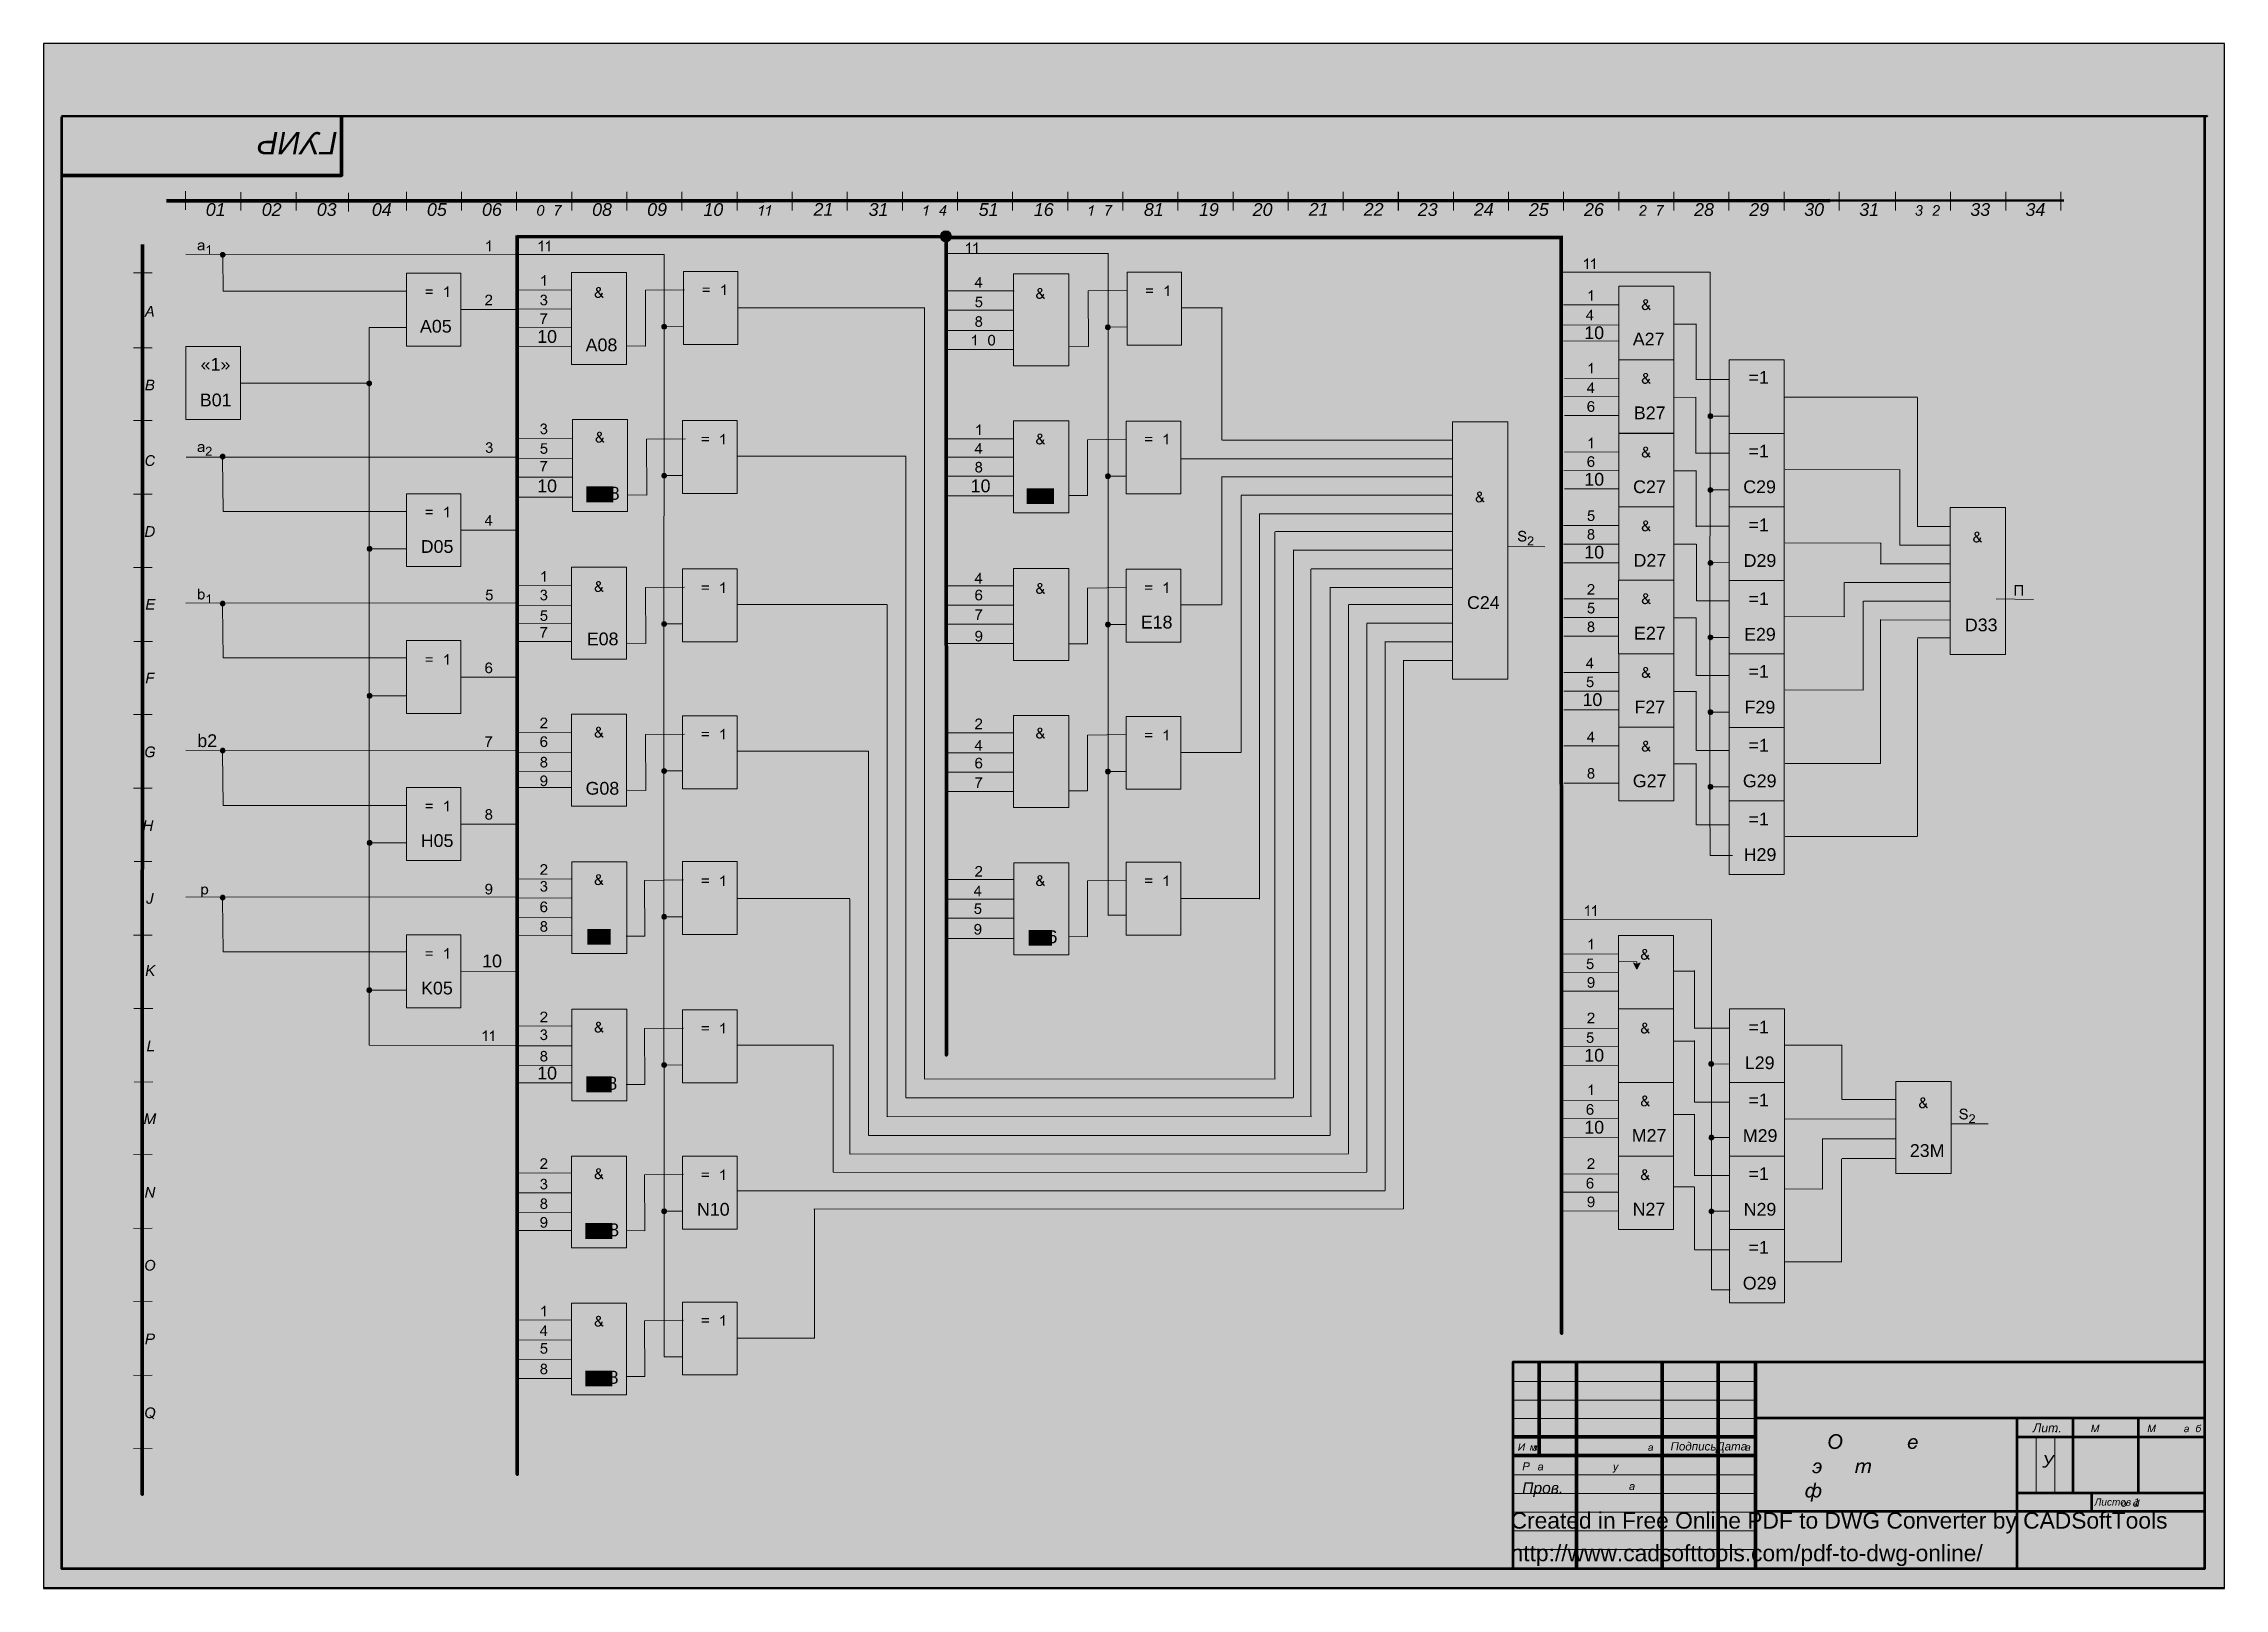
# Model space of a CAD drawing. Header units: millimetres. Extents: x 0 to 590, y 2 to 420.
import ezdxf
from ezdxf.xclip import XClip

# ---------------------------------------------------------------- set-up
doc = ezdxf.new("R2010")
doc.units = ezdxf.units.MM
doc.header["$MEASUREMENT"] = 0
doc.layers.get('0').update_dxf_attribs({"linetype": 'CONTINUOUS'})
doc.layers.add('294D420', color=7, linetype='CONTINUOUS')
doc.styles.add('294D4C0', font='Arial.ttf')
doc.styles.add('Arial$001', font='arial.ttf', dxfattribs={"height": 3.452631})
doc.styles.add('Arial$201', font='ariali.ttf', dxfattribs={"oblique": 15, "height": 2.373684})

msp = doc.modelspace()

# ---------------------------------------------------------------- texts
at = {"color": 0, "true_color": 0x000007, "style": 'Arial$201'}
msp.add_text('ГУИР', height=6.042, rotation=180, dxfattribs=at).set_placement((79.58, 396.26))
at = {"color": 0, "true_color": 0x000007}
for s, height, style, p in [('01', 3.453, 'Arial$201', (43.9, 373.57)), ('02', 3.453, 'Arial$201', (59.06, 373.57)), ('03', 3.453, 'Arial$201', (73.96, 373.57)), ('04', 3.453, 'Arial$201', (88.86, 373.57)), ('05', 3.453, 'Arial$201', (103.78, 373.57)), ('06', 3.453, 'Arial$201', (118.68, 373.57)), ('08', 3.453, 'Arial$201', (148.5, 373.57)), ('09', 3.453, 'Arial$201', (163.4, 373.57)), ('10', 3.453, 'Arial$201', (178.62, 373.57)), ('21', 3.453, 'Arial$201', (208.44, 373.62)), ('31', 3.453, 'Arial$201', (223.35, 373.57)), ('51', 3.453, 'Arial$201', (253.16, 373.57)), ('16', 3.453, 'Arial$201', (268.08, 373.57)), ('81', 3.453, 'Arial$201', (297.88, 373.57)), ('19', 3.453, 'Arial$201', (312.8, 373.57)), ('20', 3.453, 'Arial$201', (327.33, 373.57)), ('21', 3.453, 'Arial$201', (342.5, 373.62)), ('22', 3.453, 'Arial$201', (357.4, 373.62)), ('23', 3.453, 'Arial$201', (372.05, 373.57)), ('24', 3.453, 'Arial$201', (387.22, 373.62)), ('25', 3.453, 'Arial$201', (402.12, 373.57)), ('26', 3.453, 'Arial$201', (417.04, 373.57)), ('28', 3.453, 'Arial$201', (446.84, 373.57)), ('29', 3.453, 'Arial$201', (461.76, 373.57)), ('30', 3.453, 'Arial$201', (476.64, 373.57)), ('31', 3.453, 'Arial$201', (491.55, 373.57)), ('33', 3.453, 'Arial$201', (521.61, 373.57)), ('34', 3.453, 'Arial$201', (536.55, 373.57)), ('A05', 3.453, 'Arial$001', (101.89, 341.99)), ('10', 3.453, 'Arial$001', (133.62, 339.21)), ('10', 3.453, 'Arial$001', (417.1, 340.23)), ('A08', 3.453, 'Arial$001', (146.74, 336.93)), ('A27', 3.453, 'Arial$001', (430.23, 338.5)), ('«1»', 3.453, 'Arial$001', (42.5, 331.68)), ('=1', 3.453, 'Arial$001', (461.56, 328.14)), ('B01', 3.453, 'Arial$001', (42.3, 322.03)), ('B27', 3.453, 'Arial$001', (430.52, 318.54)), ('=1', 3.453, 'Arial$001', (461.56, 308.19)), ('10', 3.453, 'Arial$001', (133.62, 298.78)), ('10', 3.453, 'Arial$001', (250.98, 298.78)), ('10', 3.453, 'Arial$001', (417.1, 300.56)), ('C27', 3.453, 'Arial$001', (430.31, 298.54)), ('C29', 3.453, 'Arial$001', (460.13, 298.54)), ('C08', 3.453, 'Arial$001', (147.09, 296.76)), ('=1', 3.453, 'Arial$001', (461.56, 288.23)), ('D05', 3.453, 'Arial$001', (102.09, 282.37)), ('10', 3.453, 'Arial$001', (417.1, 280.85)), ('D27', 3.453, 'Arial$001', (430.43, 278.63)), ('D29', 3.453, 'Arial$001', (460.24, 278.58)), ('=1', 3.453, 'Arial$001', (461.56, 268.26)), ('C24', 3.453, 'Arial$001', (385.34, 267.2)), ('E08', 3.453, 'Arial$001', (147.05, 257.36)), ('E18', 3.453, 'Arial$001', (297.02, 261.9)), ('E27', 3.453, 'Arial$001', (430.56, 258.92)), ('E29', 3.453, 'Arial$001', (460.36, 258.61)), ('D33', 3.453, 'Arial$001', (520.13, 261.14)), ('=1', 3.453, 'Arial$001', (461.56, 248.55)), ('10', 3.453, 'Arial$001', (416.61, 240.92)), ('F27', 3.453, 'Arial$001', (430.67, 238.95)), ('F29', 3.453, 'Arial$001', (460.49, 238.9)), ('b2', 3.453, 'Arial$001', (41.61, 229.81)), ('=1', 3.453, 'Arial$001', (461.56, 228.59)), ('G08', 3.453, 'Arial$001', (146.72, 216.92)), ('G27', 3.453, 'Arial$001', (430.23, 218.94)), ('G29', 3.453, 'Arial$001', (460.03, 218.94)), ('=1', 3.453, 'Arial$001', (461.56, 208.63)), ('H05', 3.453, 'Arial$001', (102.1, 202.77)), ('H29', 3.453, 'Arial$001', (460.26, 198.99)), ('J16', 3.453, 'Arial$001', (266.69, 176.74)), ('10', 3.453, 'Arial$001', (118.72, 170.19)), ('K', 2.95, 'Arial$201', (27.51, 167.88)), ('K05', 3.453, 'Arial$001', (102.19, 162.86)), ('=1', 3.453, 'Arial$001', (461.56, 152.29)), ('10', 3.453, 'Arial$001', (417.1, 144.67)), ('10', 3.453, 'Arial$001', (133.62, 139.86)), ('L29', 3.453, 'Arial$001', (460.56, 142.64)), ('L08', 3.453, 'Arial$001', (147.25, 137.08)), ('=1', 3.453, 'Arial$001', (461.56, 132.58)), ('10', 3.453, 'Arial$001', (417.1, 125.2)), ('M27', 3.453, 'Arial$001', (429.95, 122.98)), ('M29', 3.453, 'Arial$001', (460.01, 122.93)), ('23M', 3.453, 'Arial$001', (505.23, 118.88)), ('=1', 3.453, 'Arial$001', (461.56, 112.62)), ('N10', 3.453, 'Arial$001', (176.87, 102.98)), ('N27', 3.453, 'Arial$001', (430.18, 103.02)), ('N29', 3.453, 'Arial$001', (460.24, 102.98)), ('N08', 3.453, 'Arial$001', (146.94, 97.41)), ('=1', 3.453, 'Arial$001', (461.56, 92.67)), ('O29', 3.453, 'Arial$001', (460.01, 83)), ('P08', 3.453, 'Arial$001', (147.05, 57.5)), ('ПодписьДата', 2.2454, 'Arial$201', (440.44, 39.43)), ('Лит.', 2.374, 'Arial$201', (538.55, 44.36)), ('У', 3.45, 'Arial$201', (541.09, 34.8)), ('Пров.', 3.021, 'Arial$201', (400.28, 27.78)), ('Листов 1', 1.945, 'Arial$201', (555.22, 24.51))]:
    msp.add_text(s, height=height, dxfattribs=dict(at, style=style)).set_placement(p)

# ---------------------------------------------------------------- blocks, each defined once
blk = doc.blocks.new('MF28FC3F0')
at = {"true_color": 0xffffff}
for points in [[(0, 420.2), (0, 2.21), (590.35, 2.21), (590.35, 420.2)], [(0, 420.2), (0, 2.44), (590.35, 2.44), (590.35, 420.2)]]:
    blk.add_hatch(color=0, dxfattribs=at).paths.add_polyline_path(points)
blk = doc.blocks.new('MF28FC4B0')
at = {"true_color": 0x000007}
h = blk.add_hatch(color=0, dxfattribs=at)
h.paths.add_polyline_path([(62.42, 396.19), (62.27, 395.49), (61.56, 395.49), (61.73, 396.19)])
h.paths.add_polyline_path([(56.69, 396.19), (56.43, 394.89), (58.49, 394.89), (58.35, 394.28), (55.52, 391.12), (55.01, 391.12), (55.69, 394.35), (54.98, 394.35), (55.09, 394.89), (55.8, 394.89), (56.07, 396.19), (56.69, 396.19), (56.07, 396.19)])
h.paths.add_polyline_path([(56.31, 394.35), (55.87, 392.23), (57.76, 394.35), (56.31, 394.35), (57.76, 394.35)])
edge = h.paths.add_edge_path()
edge.add_spline(control_points=[(50.25, 394.53), (50.25, 394.1), (50.19, 393.66), (50.06, 393.23), (50.06, 393.23), (49.94, 392.78), (49.79, 392.42), (49.63, 392.16), (49.63, 392.16), (49.48, 391.9), (49.31, 391.7), (49.15, 391.53), (49.15, 391.53), (48.98, 391.39), (48.82, 391.29), (48.66, 391.2), (48.66, 391.2), (48.49, 391.14), (48.31, 391.11), (48.11, 391.11), (48.11, 391.11), (47.72, 391.11), (47.4, 391.25), (47.14, 391.53), (47.14, 391.53), (46.88, 391.83), (46.75, 392.24), (46.75, 392.78), (46.75, 392.78), (46.75, 393.34), (46.84, 393.9), (47.03, 394.45), (47.03, 394.45), (47.24, 395.09), (47.54, 395.58), (47.9, 395.91), (47.9, 395.91), (48.19, 396.16), (48.52, 396.28), (48.9, 396.28), (48.9, 396.28), (49.28, 396.28), (49.59, 396.13), (49.86, 395.83), (49.86, 395.83), (50.12, 395.53), (50.25, 395.09), (50.25, 394.53)], knot_values=[0, 0, 0, 0, 0.020833, 0.020833, 0.020833, 0.020833, 0.041667, 0.041667, 0.041667, 0.041667, 0.0625, 0.0625, 0.0625, 0.0625, 0.083333, 0.083333, 0.083333, 0.083333, 0.104167, 0.104167, 0.104167, 0.104167, 0.125, 0.125, 0.125, 0.125, 0.145833, 0.145833, 0.145833, 0.145833, 0.166667, 0.166667, 0.166667, 0.166667, 0.1875, 0.1875, 0.1875, 0.1875, 0.208333, 0.208333, 0.208333, 0.208333, 0.229167, 0.229167, 0.229167, 0.229167, 1, 1, 1, 1], degree=3, periodic=0)
edge = h.paths.add_edge_path()
edge.add_spline(control_points=[(49.64, 394.69), (49.64, 394.99), (49.59, 395.24), (49.5, 395.42), (49.5, 395.42), (49.35, 395.65), (49.15, 395.78), (48.87, 395.78), (48.87, 395.78), (48.62, 395.78), (48.41, 395.67), (48.21, 395.45), (48.21, 395.45), (47.91, 395.14), (47.7, 394.69), (47.57, 394.1), (47.57, 394.1), (47.42, 393.49), (47.35, 393.02), (47.35, 392.64), (47.35, 392.64), (47.35, 392.27), (47.42, 392.01), (47.55, 391.85), (47.55, 391.85), (47.7, 391.68), (47.88, 391.6), (48.11, 391.6), (48.11, 391.6), (48.28, 391.6), (48.43, 391.65), (48.57, 391.73), (48.57, 391.73), (48.72, 391.81), (48.85, 391.96), (48.98, 392.18), (48.98, 392.18), (49.17, 392.47), (49.33, 392.9), (49.48, 393.49), (49.48, 393.49), (49.59, 393.99), (49.64, 394.38), (49.64, 394.69)], knot_values=[0, 0, 0, 0, 0.022727, 0.022727, 0.022727, 0.022727, 0.045455, 0.045455, 0.045455, 0.045455, 0.068182, 0.068182, 0.068182, 0.068182, 0.090909, 0.090909, 0.090909, 0.090909, 0.113636, 0.113636, 0.113636, 0.113636, 0.136364, 0.136364, 0.136364, 0.136364, 0.159091, 0.159091, 0.159091, 0.159091, 0.181818, 0.181818, 0.181818, 0.181818, 0.204545, 0.204545, 0.204545, 0.204545, 0.227273, 0.227273, 0.227273, 0.227273, 1, 1, 1, 1], degree=3, periodic=0)
edge = h.paths.add_edge_path()
edge.add_spline(control_points=[(42.2, 394.53), (42.2, 394.1), (42.14, 393.66), (42, 393.23), (42, 393.23), (41.87, 392.78), (41.74, 392.42), (41.58, 392.16), (41.58, 392.16), (41.41, 391.9), (41.26, 391.7), (41.08, 391.53), (41.08, 391.53), (40.92, 391.39), (40.75, 391.29), (40.59, 391.2), (40.59, 391.2), (40.42, 391.14), (40.26, 391.11), (40.04, 391.11), (40.04, 391.11), (39.67, 391.11), (39.34, 391.25), (39.09, 391.53), (39.09, 391.53), (38.83, 391.83), (38.69, 392.24), (38.69, 392.78), (38.69, 392.78), (38.69, 393.34), (38.78, 393.9), (38.96, 394.45), (38.96, 394.45), (39.17, 395.09), (39.47, 395.58), (39.85, 395.91), (39.85, 395.91), (40.14, 396.16), (40.47, 396.28), (40.83, 396.28), (40.83, 396.28), (41.21, 396.28), (41.54, 396.13), (41.81, 395.83), (41.81, 395.83), (42.07, 395.53), (42.2, 395.09), (42.2, 394.53)], knot_values=[0, 0, 0, 0, 0.020833, 0.020833, 0.020833, 0.020833, 0.041667, 0.041667, 0.041667, 0.041667, 0.0625, 0.0625, 0.0625, 0.0625, 0.083333, 0.083333, 0.083333, 0.083333, 0.104167, 0.104167, 0.104167, 0.104167, 0.125, 0.125, 0.125, 0.125, 0.145833, 0.145833, 0.145833, 0.145833, 0.166667, 0.166667, 0.166667, 0.166667, 0.1875, 0.1875, 0.1875, 0.1875, 0.208333, 0.208333, 0.208333, 0.208333, 0.229167, 0.229167, 0.229167, 0.229167, 1, 1, 1, 1], degree=3, periodic=0)
edge = h.paths.add_edge_path()
edge.add_spline(control_points=[(41.59, 394.69), (41.59, 394.99), (41.54, 395.24), (41.43, 395.42), (41.43, 395.42), (41.3, 395.65), (41.08, 395.78), (40.8, 395.78), (40.8, 395.78), (40.57, 395.78), (40.34, 395.67), (40.14, 395.45), (40.14, 395.45), (39.86, 395.14), (39.65, 394.69), (39.5, 394.1), (39.5, 394.1), (39.35, 393.49), (39.29, 393.02), (39.29, 392.64), (39.29, 392.64), (39.29, 392.27), (39.35, 392.01), (39.5, 391.85), (39.5, 391.85), (39.63, 391.68), (39.81, 391.6), (40.04, 391.6), (40.04, 391.6), (40.21, 391.6), (40.37, 391.65), (40.51, 391.73), (40.51, 391.73), (40.65, 391.81), (40.8, 391.96), (40.93, 392.18), (40.93, 392.18), (41.11, 392.47), (41.28, 392.9), (41.41, 393.49), (41.41, 393.49), (41.53, 393.99), (41.59, 394.38), (41.59, 394.69)], knot_values=[0, 0, 0, 0, 0.022727, 0.022727, 0.022727, 0.022727, 0.045455, 0.045455, 0.045455, 0.045455, 0.068182, 0.068182, 0.068182, 0.068182, 0.090909, 0.090909, 0.090909, 0.090909, 0.113636, 0.113636, 0.113636, 0.113636, 0.136364, 0.136364, 0.136364, 0.136364, 0.159091, 0.159091, 0.159091, 0.159091, 0.181818, 0.181818, 0.181818, 0.181818, 0.204545, 0.204545, 0.204545, 0.204545, 0.227273, 0.227273, 0.227273, 0.227273, 1, 1, 1, 1], degree=3, periodic=0)
h.paths.add_polyline_path([(34.22, 396.19), (34.22, 396.19), (34.21, 396.15), (34.2, 396.12), (34.19, 396.08), (34.19, 396.04), (34.18, 396.01), (34.17, 395.97), (34.16, 395.94), (34.15, 395.9), (34.14, 395.87), (34.13, 395.84), (34.12, 395.8), (34.11, 395.77), (34.1, 395.74), (34.09, 395.71), (34.07, 395.68), (34.06, 395.65), (34.05, 395.62), (34.03, 395.59), (34.02, 395.57), (34.01, 395.54), (33.99, 395.51), (33.98, 395.49), (33.97, 395.46), (33.95, 395.44), (33.95, 395.44), (33.94, 395.41), (33.92, 395.38), (33.91, 395.36), (33.89, 395.33), (33.88, 395.31), (33.86, 395.28), (33.84, 395.26), (33.83, 395.23), (33.81, 395.21), (33.79, 395.18), (33.77, 395.16), (33.75, 395.14), (33.74, 395.11), (33.72, 395.09), (33.7, 395.07), (33.68, 395.04), (33.66, 395.02), (33.64, 395), (33.62, 394.97), (33.6, 394.95), (33.57, 394.93), (33.55, 394.9), (33.53, 394.88), (33.51, 394.86), (33.48, 394.83), (33.45, 394.81), (33.43, 394.78), (33.39, 394.75), (33.36, 394.72), (33.33, 394.69), (33.29, 394.66), (33.25, 394.63), (33.21, 394.59), (33.17, 394.56), (33.13, 394.52), (33.09, 394.48), (33.04, 394.45), (32.99, 394.41), (32.94, 394.37), (32.89, 394.32), (32.83, 394.28), (32.78, 394.23), (32.72, 394.19), (32.66, 394.14), (32.6, 394.09), (32.54, 394.04), (32.47, 393.99), (32.4, 393.94), (32.36, 393.9), (32.32, 393.87), (32.29, 393.84), (32.25, 393.81), (32.21, 393.78), (32.18, 393.75), (32.14, 393.72), (32.11, 393.7), (32.08, 393.67), (32.05, 393.64), (32.02, 393.62), (31.99, 393.59), (31.97, 393.57), (31.94, 393.55), (31.92, 393.52), (31.89, 393.5), (31.87, 393.48), (31.85, 393.46), (31.83, 393.44), (31.81, 393.43), (31.79, 393.41), (31.78, 393.39), (31.76, 393.38), (31.75, 393.36), (31.72, 393.34), (31.7, 393.32), (31.68, 393.29), (31.66, 393.27), (31.64, 393.25), (31.62, 393.23), (31.6, 393.2), (31.58, 393.18), (31.56, 393.16), (31.55, 393.13), (31.53, 393.11), (31.51, 393.09), (31.5, 393.07), (31.48, 393.04), (31.47, 393.02), (31.45, 393), (31.44, 392.98), (31.43, 392.95), (31.42, 392.93), (31.41, 392.91), (31.39, 392.89), (31.38, 392.86), (31.38, 392.84), (31.37, 392.82), (31.36, 392.8), (31.35, 392.79), (31.34, 392.77), (31.34, 392.76), (31.33, 392.75), (31.33, 392.73), (31.32, 392.72), (31.32, 392.7), (31.31, 392.69), (31.31, 392.67), (31.3, 392.66), (31.3, 392.64), (31.3, 392.63), (31.3, 392.61), (31.29, 392.59), (31.29, 392.58), (31.29, 392.56), (31.29, 392.54), (31.29, 392.53), (31.29, 392.51), (31.29, 392.49), (31.28, 392.48), (31.28, 392.46), (31.28, 392.44), (31.28, 392.41), (31.29, 392.38), (31.29, 392.35), (31.29, 392.33), (31.3, 392.3), (31.3, 392.27), (31.31, 392.25), (31.31, 392.22), (31.32, 392.19), (31.33, 392.17), (31.34, 392.14), (31.35, 392.12), (31.36, 392.09), (31.37, 392.07), (31.38, 392.05), (31.39, 392.02), (31.41, 392), (31.42, 391.98), (31.44, 391.95), (31.46, 391.93), (31.47, 391.91), (31.49, 391.89), (31.51, 391.87), (31.53, 391.85), (31.55, 391.83), (31.57, 391.81), (31.59, 391.79), (31.62, 391.77), (31.64, 391.75), (31.66, 391.74), (31.68, 391.72), (31.71, 391.71), (31.73, 391.7), (31.76, 391.68), (31.78, 391.67), (31.81, 391.66), (31.83, 391.65), (31.86, 391.64), (31.88, 391.63), (31.91, 391.63), (31.94, 391.62), (31.96, 391.61), (31.99, 391.61), (32.02, 391.61), (32.05, 391.6), (32.08, 391.6), (32.11, 391.6), (32.14, 391.6), (32.17, 391.6), (32.2, 391.6), (32.23, 391.6), (32.25, 391.61), (32.28, 391.61), (32.31, 391.61), (32.34, 391.62), (32.36, 391.63), (32.39, 391.63), (32.42, 391.64), (32.44, 391.65), (32.47, 391.66), (32.5, 391.67), (32.52, 391.68), (32.55, 391.7), (32.57, 391.71), (32.59, 391.72), (32.62, 391.74), (32.64, 391.75), (32.66, 391.77), (32.69, 391.79), (32.71, 391.81), (32.73, 391.83), (32.75, 391.85), (32.77, 391.87), (32.79, 391.89), (32.82, 391.91), (32.84, 391.94), (32.86, 391.96), (32.88, 391.99), (32.9, 392.02), (32.91, 392.04), (32.93, 392.07), (32.95, 392.1), (32.97, 392.14), (32.98, 392.17), (33, 392.2), (33.02, 392.24), (33.03, 392.27), (33.05, 392.31), (33.06, 392.35), (33.07, 392.39), (33.09, 392.43), (33.1, 392.47), (33.11, 392.52), (33.12, 392.56), (33.13, 392.61), (33.15, 392.65), (33.75, 392.55), (33.75, 392.55), (33.75, 392.5), (33.74, 392.44), (33.72, 392.39), (33.71, 392.34), (33.7, 392.29), (33.68, 392.24), (33.67, 392.19), (33.65, 392.14), (33.63, 392.09), (33.61, 392.04), (33.59, 392), (33.57, 391.95), (33.55, 391.91), (33.52, 391.87), (33.5, 391.83), (33.47, 391.78), (33.45, 391.75), (33.42, 391.71), (33.39, 391.67), (33.36, 391.63), (33.33, 391.6), (33.3, 391.56), (33.26, 391.53), (33.23, 391.5), (33.19, 391.47), (33.15, 391.44), (33.11, 391.41), (33.07, 391.38), (33.03, 391.35), (32.99, 391.33), (32.95, 391.3), (32.91, 391.28), (32.87, 391.26), (32.82, 391.24), (32.78, 391.22), (32.73, 391.2), (32.69, 391.19), (32.64, 391.17), (32.59, 391.16), (32.55, 391.15), (32.5, 391.14), (32.45, 391.13), (32.4, 391.12), (32.35, 391.12), (32.3, 391.11), (32.25, 391.11), (32.19, 391.11), (32.14, 391.11), (32.11, 391.11), (32.07, 391.11), (32.04, 391.11), (32, 391.11), (31.97, 391.11), (31.93, 391.12), (31.9, 391.12), (31.87, 391.13), (31.83, 391.13), (31.8, 391.14), (31.77, 391.15), (31.74, 391.15), (31.7, 391.16), (31.67, 391.17), (31.64, 391.18), (31.61, 391.19), (31.58, 391.2), (31.55, 391.21), (31.52, 391.22), (31.48, 391.23), (31.45, 391.25), (31.43, 391.26), (31.4, 391.27), (31.37, 391.29), (31.37, 391.29), (31.34, 391.3), (31.31, 391.32), (31.28, 391.33), (31.26, 391.35), (31.23, 391.37), (31.2, 391.38), (31.18, 391.4), (31.15, 391.42), (31.13, 391.44), (31.11, 391.46), (31.08, 391.48), (31.06, 391.5), (31.04, 391.52), (31.02, 391.54), (31, 391.56), (30.98, 391.59), (30.96, 391.61), (30.94, 391.64), (30.92, 391.66), (30.9, 391.69), (30.89, 391.71), (30.87, 391.74), (30.85, 391.77), (30.84, 391.8), (30.83, 391.82), (30.81, 391.85), (30.8, 391.88), (30.79, 391.9), (30.77, 391.93), (30.76, 391.96), (30.75, 391.98), (30.74, 392.01), (30.73, 392.04), (30.72, 392.07), (30.71, 392.09), (30.71, 392.12), (30.7, 392.15), (30.69, 392.17), (30.69, 392.2), (30.68, 392.23), (30.68, 392.26), (30.67, 392.29), (30.67, 392.31), (30.66, 392.34), (30.66, 392.37), (30.66, 392.4), (30.66, 392.43), (30.66, 392.46), (30.66, 392.5), (30.66, 392.54), (30.66, 392.58), (30.67, 392.63), (30.67, 392.67), (30.68, 392.71), (30.69, 392.75), (30.7, 392.79), (30.71, 392.83), (30.72, 392.87), (30.73, 392.91), (30.75, 392.95), (30.76, 392.99), (30.78, 393.03), (30.8, 393.07), (30.82, 393.11), (30.84, 393.15), (30.86, 393.19), (30.88, 393.23), (30.91, 393.27), (30.93, 393.31), (30.96, 393.35), (30.99, 393.39), (31.02, 393.43), (31.02, 393.43), (31.04, 393.45), (31.06, 393.48), (31.09, 393.51), (31.12, 393.54), (31.15, 393.57), (31.18, 393.61), (31.22, 393.65), (31.26, 393.69), (31.31, 393.73), (31.35, 393.77), (31.4, 393.81), (31.46, 393.86), (31.51, 393.91), (31.57, 393.96), (31.63, 394.01), (31.7, 394.07), (31.76, 394.13), (31.83, 394.18), (31.91, 394.25), (31.98, 394.31), (32.06, 394.37), (32.15, 394.44), (32.23, 394.51), (32.32, 394.58), (32.32, 394.58), (32.36, 394.61), (32.4, 394.64), (32.44, 394.67), (32.47, 394.69), (32.51, 394.72), (32.54, 394.75), (32.57, 394.78), (32.61, 394.8), (32.64, 394.83), (32.67, 394.86), (32.7, 394.88), (32.73, 394.91), (32.76, 394.93), (32.79, 394.96), (32.81, 394.98), (32.84, 395), (32.86, 395.03), (32.89, 395.05), (32.91, 395.07), (32.93, 395.09), (32.95, 395.11), (32.97, 395.13), (32.99, 395.15), (33.01, 395.17), (33.01, 395.17), (33.03, 395.19), (33.05, 395.21), (33.07, 395.23), (33.08, 395.25), (33.1, 395.27), (33.12, 395.29), (33.13, 395.31), (33.15, 395.33), (33.17, 395.35), (33.18, 395.37), (33.19, 395.39), (33.21, 395.41), (33.22, 395.43), (33.24, 395.44), (33.25, 395.46), (33.26, 395.48), (33.27, 395.5), (33.28, 395.52), (33.3, 395.53), (33.31, 395.55), (33.32, 395.57), (33.33, 395.58), (33.33, 395.6), (33.34, 395.62), (33.34, 395.62), (31.09, 395.62), (31.2, 396.19)])
h.paths.add_polyline_path([(34.22, 396.19), (31.2, 396.19)])
edge = h.paths.add_edge_path()
edge.add_spline(control_points=[(26.08, 394.53), (26.08, 394.1), (26.02, 393.66), (25.88, 393.23), (25.88, 393.23), (25.75, 392.78), (25.62, 392.42), (25.46, 392.16), (25.46, 392.16), (25.31, 391.9), (25.14, 391.7), (24.98, 391.53), (24.98, 391.53), (24.8, 391.39), (24.63, 391.29), (24.48, 391.2), (24.48, 391.2), (24.32, 391.14), (24.14, 391.11), (23.94, 391.11), (23.94, 391.11), (23.55, 391.11), (23.23, 391.25), (22.97, 391.53), (22.97, 391.53), (22.71, 391.83), (22.57, 392.24), (22.57, 392.78), (22.57, 392.78), (22.57, 393.34), (22.67, 393.9), (22.85, 394.45), (22.85, 394.45), (23.07, 395.09), (23.35, 395.58), (23.73, 395.91), (23.73, 395.91), (24.02, 396.16), (24.35, 396.28), (24.73, 396.28), (24.73, 396.28), (25.11, 396.28), (25.42, 396.13), (25.69, 395.83), (25.69, 395.83), (25.95, 395.53), (26.08, 395.09), (26.08, 394.53)], knot_values=[0, 0, 0, 0, 0.020833, 0.020833, 0.020833, 0.020833, 0.041667, 0.041667, 0.041667, 0.041667, 0.0625, 0.0625, 0.0625, 0.0625, 0.083333, 0.083333, 0.083333, 0.083333, 0.104167, 0.104167, 0.104167, 0.104167, 0.125, 0.125, 0.125, 0.125, 0.145833, 0.145833, 0.145833, 0.145833, 0.166667, 0.166667, 0.166667, 0.166667, 0.1875, 0.1875, 0.1875, 0.1875, 0.208333, 0.208333, 0.208333, 0.208333, 0.229167, 0.229167, 0.229167, 0.229167, 1, 1, 1, 1], degree=3, periodic=0)
edge = h.paths.add_edge_path()
edge.add_spline(control_points=[(25.47, 394.69), (25.47, 394.99), (25.42, 395.24), (25.32, 395.42), (25.32, 395.42), (25.18, 395.65), (24.96, 395.78), (24.7, 395.78), (24.7, 395.78), (24.45, 395.78), (24.24, 395.67), (24.04, 395.45), (24.04, 395.45), (23.74, 395.14), (23.53, 394.69), (23.38, 394.1), (23.38, 394.1), (23.25, 393.49), (23.17, 393.02), (23.17, 392.64), (23.17, 392.64), (23.17, 392.27), (23.25, 392.01), (23.38, 391.85), (23.38, 391.85), (23.53, 391.68), (23.71, 391.6), (23.94, 391.6), (23.94, 391.6), (24.11, 391.6), (24.25, 391.65), (24.4, 391.73), (24.4, 391.73), (24.53, 391.81), (24.68, 391.96), (24.81, 392.18), (24.81, 392.18), (24.99, 392.47), (25.16, 392.9), (25.29, 393.49), (25.29, 393.49), (25.42, 393.99), (25.47, 394.38), (25.47, 394.69)], knot_values=[0, 0, 0, 0, 0.022727, 0.022727, 0.022727, 0.022727, 0.045455, 0.045455, 0.045455, 0.045455, 0.068182, 0.068182, 0.068182, 0.068182, 0.090909, 0.090909, 0.090909, 0.090909, 0.113636, 0.113636, 0.113636, 0.113636, 0.136364, 0.136364, 0.136364, 0.136364, 0.159091, 0.159091, 0.159091, 0.159091, 0.181818, 0.181818, 0.181818, 0.181818, 0.204545, 0.204545, 0.204545, 0.204545, 0.227273, 0.227273, 0.227273, 0.227273, 1, 1, 1, 1], degree=3, periodic=0)
h.paths.add_polyline_path([(16.81, 396.19), (16.02, 392.37), (16.02, 392.37), (16.06, 392.41), (16.11, 392.44), (16.16, 392.47), (16.2, 392.5), (16.25, 392.53), (16.31, 392.56), (16.36, 392.59), (16.41, 392.62), (16.47, 392.65), (16.52, 392.68), (16.58, 392.7), (16.64, 392.73), (16.7, 392.76), (16.76, 392.78), (16.83, 392.81), (16.89, 392.83), (16.96, 392.86), (17.03, 392.88), (17.1, 392.91), (17.17, 392.93), (17.24, 392.95), (17.32, 392.97), (17.39, 392.99), (17.47, 393.02), (17.47, 393.02), (17.35, 392.46), (17.35, 392.46), (17.32, 392.44), (17.28, 392.42), (17.24, 392.4), (17.2, 392.39), (17.16, 392.37), (17.12, 392.35), (17.08, 392.33), (17.05, 392.31), (17.01, 392.29), (16.97, 392.27), (16.93, 392.25), (16.89, 392.23), (16.86, 392.21), (16.82, 392.19), (16.78, 392.17), (16.74, 392.15), (16.7, 392.13), (16.66, 392.1), (16.63, 392.08), (16.59, 392.06), (16.55, 392.03), (16.51, 392.01), (16.47, 391.99), (16.43, 391.96), (16.43, 391.96), (16.4, 391.94), (16.36, 391.91), (16.32, 391.89), (16.29, 391.86), (16.26, 391.84), (16.22, 391.82), (16.19, 391.79), (16.16, 391.77), (16.13, 391.75), (16.1, 391.72), (16.07, 391.7), (16.04, 391.68), (16.01, 391.66), (15.98, 391.64), (15.96, 391.61), (15.93, 391.59), (15.91, 391.57), (15.88, 391.55), (15.86, 391.53), (15.84, 391.51), (15.82, 391.49), (15.8, 391.47), (15.78, 391.45), (15.76, 391.43), (15.75, 391.42), (15.73, 391.41), (15.72, 391.4), (15.71, 391.39), (15.7, 391.38), (15.69, 391.37), (15.67, 391.35), (15.66, 391.34), (15.65, 391.33), (15.64, 391.32), (15.63, 391.3), (15.62, 391.29), (15.61, 391.27), (15.6, 391.26), (15.59, 391.25), (15.58, 391.23), (15.57, 391.22), (15.56, 391.2), (15.55, 391.19), (15.54, 391.17), (15.52, 391.15), (15.51, 391.14), (15.5, 391.12), (15.49, 391.11), (15.13, 391.11), (16.19, 396.19), (16.81, 396.19), (16.19, 396.19)])
h.paths.add_polyline_path([(10.06, 396.19), (9.91, 395.49), (9.2, 395.49), (9.35, 396.19), (10.06, 396.19), (9.35, 396.19)])
edge = h.paths.add_edge_path()
edge.add_line((6.04, 394.86), (5.45, 394.79))
edge.add_spline(control_points=[(5.45, 394.79), (5.4, 395.14), (5.3, 395.4), (5.14, 395.55), (5.14, 395.55), (4.97, 395.7), (4.78, 395.78), (4.51, 395.78), (4.51, 395.78), (4.22, 395.78), (3.94, 395.67), (3.72, 395.45), (3.72, 395.45), (3.49, 395.22), (3.38, 394.97), (3.38, 394.69), (3.38, 394.69), (3.38, 394.43), (3.46, 394.23), (3.64, 394.07), (3.64, 394.07), (3.8, 393.9), (4.03, 393.82), (4.31, 393.82), (4.31, 393.82), (4.35, 393.82), (4.41, 393.84), (4.51, 393.84)], knot_values=[0, 0, 0, 0, 0.035714, 0.035714, 0.035714, 0.035714, 0.071429, 0.071429, 0.071429, 0.071429, 0.107143, 0.107143, 0.107143, 0.107143, 0.142857, 0.142857, 0.142857, 0.142857, 0.178571, 0.178571, 0.178571, 0.178571, 0.214286, 0.214286, 0.214286, 0.214286, 1, 1, 1, 1], degree=3, periodic=0)
edge.add_line((4.51, 393.84), (4.4, 393.31))
edge.add_spline(control_points=[(4.4, 393.31), (4.35, 393.33), (4.28, 393.33), (4.23, 393.33), (4.23, 393.33), (3.87, 393.33), (3.61, 393.25), (3.41, 393.06), (3.41, 393.06), (3.21, 392.9), (3.11, 392.69), (3.11, 392.44), (3.11, 392.44), (3.11, 392.19), (3.19, 392.01), (3.36, 391.85), (3.36, 391.85), (3.51, 391.68), (3.7, 391.6), (3.94, 391.6), (3.94, 391.6), (4.15, 391.6), (4.36, 391.68), (4.53, 391.85), (4.53, 391.85), (4.71, 392.01), (4.82, 392.24), (4.87, 392.54)], knot_values=[0, 0, 0, 0, 0.035714, 0.035714, 0.035714, 0.035714, 0.071429, 0.071429, 0.071429, 0.071429, 0.107143, 0.107143, 0.107143, 0.107143, 0.142857, 0.142857, 0.142857, 0.142857, 0.178571, 0.178571, 0.178571, 0.178571, 0.214286, 0.214286, 0.214286, 0.214286, 1, 1, 1, 1], degree=3, periodic=0)
edge.add_line((4.87, 392.54), (5.5, 392.41))
edge.add_spline(control_points=[(5.5, 392.41), (5.4, 391.99), (5.2, 391.68), (4.91, 391.45), (4.91, 391.45), (4.63, 391.22), (4.28, 391.11), (3.89, 391.11), (3.89, 391.11), (3.47, 391.11), (3.14, 391.24), (2.88, 391.48), (2.88, 391.48), (2.62, 391.73), (2.5, 392.04), (2.5, 392.41), (2.5, 392.41), (2.5, 392.67), (2.57, 392.9), (2.7, 393.11), (2.7, 393.11), (2.85, 393.31), (3.05, 393.48), (3.33, 393.61), (3.33, 393.61), (3.13, 393.72), (2.98, 393.86), (2.88, 394.02), (2.88, 394.02), (2.78, 394.2), (2.73, 394.38), (2.73, 394.6), (2.73, 394.6), (2.73, 395.06), (2.91, 395.45), (3.24, 395.78), (3.24, 395.78), (3.59, 396.11), (4, 396.28), (4.46, 396.28), (4.46, 396.28), (4.92, 396.28), (5.3, 396.14), (5.58, 395.9), (5.58, 395.9), (5.86, 395.63), (6.03, 395.29), (6.04, 394.86)], knot_values=[0, 0, 0, 0, 0.020833, 0.020833, 0.020833, 0.020833, 0.041667, 0.041667, 0.041667, 0.041667, 0.0625, 0.0625, 0.0625, 0.0625, 0.083333, 0.083333, 0.083333, 0.083333, 0.104167, 0.104167, 0.104167, 0.104167, 0.125, 0.125, 0.125, 0.125, 0.145833, 0.145833, 0.145833, 0.145833, 0.166667, 0.166667, 0.166667, 0.166667, 0.1875, 0.1875, 0.1875, 0.1875, 0.208333, 0.208333, 0.208333, 0.208333, 0.229167, 0.229167, 0.229167, 0.229167, 1, 1, 1, 1], degree=3, periodic=0)
h.paths.add_polyline_path([(0, 396.19), (0, 392.37), (0, 392.37), (0, 392.41), (0, 392.44), (0, 392.47), (0, 392.5), (0, 392.53), (0, 392.56), (0, 392.59), (0, 392.62), (0, 392.65), (0, 392.68), (0, 392.7), (0, 392.73), (0, 392.76), (0, 392.78), (0, 392.81), (0, 392.83), (0, 392.86), (0, 392.88), (0, 392.91), (0, 392.93), (0, 392.95), (0, 392.97), (0, 392.99), (0, 393.02), (0, 393.02), (0, 392.46), (0, 392.46), (0, 392.44), (0, 392.42), (0, 392.4), (0, 392.39), (0, 392.37), (0, 392.35), (0, 392.33), (0, 392.31), (0, 392.29), (0, 392.27), (0, 392.25), (0, 392.23), (0, 392.21), (0, 392.19), (0, 392.17), (0, 392.15), (0, 392.13), (0, 392.1), (0, 392.08), (0, 392.06), (0, 392.03), (0, 392.01), (0, 391.99), (0, 391.96), (0, 391.96), (0, 391.94), (0, 391.91), (0, 391.89), (0, 391.86), (0, 391.84), (0, 391.82), (0, 391.79), (0, 391.77), (0, 391.75), (0, 391.72), (0, 391.7), (0, 391.68), (0, 391.66), (0, 391.64), (0, 391.61), (0, 391.59), (0, 391.57), (0, 391.55), (0, 391.53), (0, 391.51), (0, 391.49), (0, 391.47), (0, 391.45), (0, 391.43), (0, 391.42), (0, 391.41), (0, 391.4), (0, 391.39), (0, 391.38), (0, 391.37), (0, 391.35), (0, 391.34), (0, 391.33), (0, 391.32), (0, 391.3), (0, 391.29), (0, 391.27), (0, 391.26), (0, 391.25), (0, 391.23), (0, 391.22), (0, 391.2), (0, 391.19), (0, 391.17), (0, 391.15), (0, 391.14), (0, 391.12), (0, 391.11), (0, 396.19), (0, 394.89), (0, 396.19), (0, 396.19), (0, 396.15), (0, 396.12), (0, 396.08), (0, 396.04), (0, 396.01), (0, 395.97), (0, 395.94), (0, 395.9), (0, 395.87), (0, 395.84), (0, 395.8), (0, 395.77), (0, 395.74), (0, 395.71), (0, 395.68), (0, 395.65), (0, 395.62), (0, 395.59), (0, 395.57), (0, 395.54), (0, 395.51), (0, 395.49), (0, 395.46), (0, 395.44), (0, 395.44), (0, 395.41), (0, 395.38), (0, 395.36), (0, 395.33), (0, 395.31), (0, 395.28), (0, 395.26), (0, 395.23), (0, 395.21), (0, 395.18), (0, 395.16), (0, 395.14), (0, 395.11), (0, 395.09), (0, 395.07), (0, 395.04), (0, 395.02), (0, 395), (0, 394.97), (0, 394.95), (0, 394.93), (0, 394.9), (0, 394.88), (0, 394.86), (0, 394.83), (0, 394.81), (0, 394.78), (0, 394.75), (0, 394.72), (0, 394.69), (0, 394.66), (0, 394.63), (0, 394.59), (0, 394.56), (0, 394.52), (0, 394.48), (0, 394.45), (0, 394.41), (0, 394.37), (0, 394.32), (0, 394.28), (0, 394.23), (0, 394.19), (0, 394.14), (0, 394.09), (0, 394.04), (0, 393.99), (0, 393.94), (0, 393.9), (0, 393.87), (0, 393.84), (0, 393.81), (0, 393.78), (0, 393.75), (0, 393.72), (0, 393.7), (0, 393.67), (0, 393.64), (0, 393.62), (0, 393.59), (0, 393.57), (0, 393.55), (0, 393.52), (0, 393.5), (0, 393.48), (0, 393.46), (0, 393.44), (0, 393.43), (0, 393.41), (0, 393.39), (0, 393.38), (0, 393.36), (0, 393.34), (0, 393.32), (0, 393.29), (0, 393.27), (0, 393.25), (0, 393.23), (0, 393.2), (0, 393.18), (0, 393.16), (0, 393.13), (0, 393.11), (0, 393.09), (0, 393.07), (0, 393.04), (0, 393.02), (0, 393), (0, 392.98), (0, 392.95), (0, 392.93), (0, 392.91), (0, 392.89), (0, 392.86), (0, 392.84), (0, 392.82), (0, 392.8), (0, 392.79), (0, 392.77), (0, 392.76), (0, 392.75), (0, 392.73), (0, 392.72), (0, 392.7), (0, 392.69), (0, 392.67), (0, 392.66), (0, 392.64), (0, 392.63), (0, 392.61), (0, 392.59), (0, 392.58), (0, 392.56), (0, 392.54), (0, 392.53), (0, 392.51), (0, 392.49), (0, 392.48), (0, 392.46), (0, 392.44), (0, 392.41), (0, 392.38), (0, 392.35), (0, 392.33), (0, 392.3), (0, 392.27), (0, 392.25), (0, 392.22), (0, 392.19), (0, 392.17), (0, 392.14), (0, 392.12), (0, 392.09), (0, 392.07), (0, 392.05), (0, 392.02), (0, 392), (0, 391.98), (0, 391.95), (0, 391.93), (0, 391.91), (0, 391.89), (0, 391.87), (0, 391.85), (0, 391.83), (0, 391.81), (0, 391.79), (0, 391.77), (0, 391.75), (0, 391.74), (0, 391.72), (0, 391.71), (0, 391.7), (0, 391.68), (0, 391.67), (0, 391.66), (0, 391.65), (0, 391.64), (0, 391.63), (0, 391.63), (0, 391.62), (0, 391.61), (0, 391.61), (0, 391.61), (0, 391.6), (0, 391.6), (0, 391.6), (0, 391.6), (0, 391.6), (0, 391.6), (0, 391.6), (0, 391.61), (0, 391.61), (0, 391.61), (0, 391.62), (0, 391.63), (0, 391.63), (0, 391.64), (0, 391.65), (0, 391.66), (0, 391.67), (0, 391.68), (0, 391.7), (0, 391.71), (0, 391.72), (0, 391.74), (0, 391.75), (0, 391.77), (0, 391.79), (0, 391.81), (0, 391.83), (0, 391.85), (0, 391.87), (0, 391.89), (0, 391.91), (0, 391.94), (0, 391.96), (0, 391.99), (0, 392.02), (0, 392.04), (0, 392.07), (0, 392.1), (0, 392.14), (0, 392.17), (0, 392.2), (0, 392.24), (0, 392.27), (0, 392.31), (0, 392.35), (0, 392.39), (0, 392.43), (0, 392.47), (0, 392.52), (0, 392.56), (0, 392.61), (0, 392.65), (0, 392.55), (0, 392.55), (0, 392.5), (0, 392.44), (0, 392.39), (0, 392.34), (0, 392.29), (0, 392.24), (0, 392.19), (0, 392.14), (0, 392.09), (0, 392.04), (0, 392), (0, 391.95), (0, 391.91), (0, 391.87), (0, 391.83), (0, 391.78), (0, 391.75), (0, 391.71), (0, 391.67), (0, 391.63), (0, 391.6), (0, 391.56), (0, 391.53), (0, 391.5), (0, 391.47), (0, 391.44), (0, 391.41), (0, 391.38), (0, 391.35), (0, 391.33), (0, 391.3), (0, 391.28), (0, 391.26), (0, 391.24), (0, 391.22), (0, 391.2), (0, 391.19), (0, 391.17), (0, 391.16), (0, 391.15), (0, 391.14), (0, 391.13), (0, 391.12), (0, 391.12), (0, 391.11), (0, 391.11), (0, 391.11), (0, 391.11), (0, 391.11), (0, 391.11), (0, 391.11), (0, 391.11), (0, 391.11), (0, 391.12), (0, 391.12), (0, 391.13), (0, 391.13), (0, 391.14), (0, 391.15), (0, 391.15), (0, 391.16), (0, 391.17), (0, 391.18), (0, 391.19), (0, 391.2), (0, 391.21), (0, 391.22), (0, 391.23), (0, 391.25), (0, 391.26), (0, 391.27), (0, 391.29), (0, 391.29), (0, 391.3), (0, 391.32), (0, 391.33), (0, 391.35), (0, 391.37), (0, 391.38), (0, 391.4), (0, 391.42), (0, 391.44), (0, 391.46), (0, 391.48), (0, 391.5), (0, 391.52), (0, 391.54), (0, 391.56), (0, 391.59), (0, 391.61), (0, 391.64), (0, 391.66), (0, 391.69), (0, 391.71), (0, 391.74), (0, 391.77), (0, 391.8), (0, 391.82), (0, 391.85), (0, 391.88), (0, 391.9), (0, 391.93), (0, 391.96), (0, 391.98), (0, 392.01), (0, 392.04), (0, 392.07), (0, 392.09), (0, 392.12), (0, 392.15), (0, 392.17), (0, 392.2), (0, 392.23), (0, 392.26), (0, 392.29), (0, 392.31), (0, 392.34), (0, 392.37), (0, 392.4), (0, 392.43), (0, 392.46), (0, 392.5), (0, 392.54), (0, 392.58), (0, 392.63), (0, 392.67), (0, 392.71), (0, 392.75), (0, 392.79), (0, 392.83), (0, 392.87), (0, 392.91), (0, 392.95), (0, 392.99), (0, 393.03), (0, 393.07), (0, 393.11), (0, 393.15), (0, 393.19), (0, 393.23), (0, 393.27), (0, 393.31), (0, 393.35), (0, 393.39), (0, 393.43), (0, 393.43), (0, 393.45), (0, 393.48), (0, 393.51), (0, 393.54), (0, 393.57), (0, 393.61), (0, 393.65), (0, 393.69), (0, 393.73), (0, 393.77), (0, 393.81), (0, 393.86), (0, 393.91), (0, 393.96), (0, 394.01), (0, 394.07), (0, 394.13), (0, 394.18), (0, 394.25), (0, 394.31), (0, 394.37), (0, 394.44), (0, 394.51), (0, 394.58), (0, 394.58), (0, 394.61), (0, 394.64), (0, 394.67), (0, 394.69), (0, 394.72), (0, 394.75), (0, 394.78), (0, 394.8), (0, 394.83), (0, 394.86), (0, 394.88), (0, 394.91), (0, 394.93), (0, 394.96), (0, 394.98), (0, 395), (0, 395.03), (0, 395.05), (0, 395.07), (0, 395.09), (0, 395.11), (0, 395.13), (0, 395.15), (0, 395.17), (0, 395.17), (0, 395.19), (0, 395.21), (0, 395.23), (0, 395.25), (0, 395.27), (0, 395.29), (0, 395.31), (0, 395.33), (0, 395.35), (0, 395.37), (0, 395.39), (0, 395.41), (0, 395.43), (0, 395.44), (0, 395.46), (0, 395.48), (0, 395.5), (0, 395.52), (0, 395.53), (0, 395.55), (0, 395.57), (0, 395.58), (0, 395.6), (0, 395.62), (0, 395.62), (0, 396.19), (0, 395.49)])
h.paths.add_polyline_path([(0, 394.35), (0, 392.23)])
edge = h.paths.add_edge_path()
edge.add_line((0, 393.87), (0, 393.28))
edge.add_line((0, 393.28), (0, 393.16))
edge.add_spline(control_points=[(0, 393.16), (0, 392.64), (0, 392.26), (0, 391.99), (0, 391.99), (0, 391.73), (0, 391.6), (0, 391.6), (0, 391.6), (0, 391.6), (0, 391.96), (0, 392.67)], knot_values=[0, 0, 0, 0, 0.083333, 0.083333, 0.083333, 0.083333, 0.166667, 0.166667, 0.166667, 0.166667, 1, 1, 1, 1], degree=3, periodic=0)
edge.add_line((0, 392.67), (0, 392.5))
edge.add_spline(control_points=[(0, 392.5), (0, 392.08), (0, 391.71), (0, 391.45), (0, 391.45), (0, 391.17), (0, 391.04), (0, 391.04), (0, 391.04), (0, 391.04), (0, 391.22), (0, 391.6), (0, 391.6), (0, 391.98), (0, 392.5), (0, 393.2), (0, 393.2), (0, 394.05), (0, 394.78), (0, 395.39), (0, 395.39), (0, 395.98), (0, 396.28), (0, 396.28), (0, 396.28), (0, 396.28), (0, 396.11), (0, 395.77), (0, 395.77), (0, 395.42), (0, 395.04), (0, 394.6)], knot_values=[0, 0, 0, 0, 0.03125, 0.03125, 0.03125, 0.03125, 0.0625, 0.0625, 0.0625, 0.0625, 0.09375, 0.09375, 0.09375, 0.09375, 0.125, 0.125, 0.125, 0.125, 0.15625, 0.15625, 0.15625, 0.15625, 0.1875, 0.1875, 0.1875, 0.1875, 0.21875, 0.21875, 0.21875, 0.21875, 1, 1, 1, 1], degree=3, periodic=0)
edge.add_line((0, 394.6), (0, 394.42))
edge.add_spline(control_points=[(0, 394.42), (0, 394.83), (0, 395.14), (0, 395.39), (0, 395.39), (0, 395.62), (0, 395.73), (0, 395.73), (0, 395.73), (0, 395.73), (0, 395.58), (0, 395.27), (0, 395.27), (0, 394.96), (0, 394.5), (0, 393.87)], knot_values=[0, 0, 0, 0, 0.0625, 0.0625, 0.0625, 0.0625, 0.125, 0.125, 0.125, 0.125, 0.1875, 0.1875, 0.1875, 0.1875, 1, 1, 1, 1], degree=3, periodic=0)
edge = h.paths.add_edge_path()
edge.add_line((0, 396.19), (0, 392.37))
edge.add_spline(control_points=[(0, 392.37), (0, 392.64), (0, 392.85), (0, 393.02)], knot_values=[0, 0, 0, 0, 1, 1, 1, 1], degree=3, periodic=0)
edge.add_line((0, 393.02), (0, 392.46))
edge.add_spline(control_points=[(0, 392.46), (0, 392.32), (0, 392.16), (0, 391.96), (0, 391.96), (0, 391.76), (0, 391.58), (0, 391.43), (0, 391.43), (0, 391.35), (0, 391.24), (0, 391.11)], knot_values=[0, 0, 0, 0, 0.083333, 0.083333, 0.083333, 0.083333, 0.166667, 0.166667, 0.166667, 0.166667, 1, 1, 1, 1], degree=3, periodic=0)
edge.add_line((0, 391.11), (0, 396.19))
h.paths.add_polyline_path([(0, 396.19), (0, 394.89), (0, 394.28), (0, 391.12), (0, 394.35), (0, 394.89)])
h.paths.add_polyline_path([(0, 394.35), (0, 392.23)])
h.paths.add_polyline_path([(0, 396.19), (0, 395.49)])
h = blk.add_hatch(color=0, dxfattribs=at)
h.paths.add_polyline_path([(504.04, 53.25), (504.21, 53.94), (504.9, 53.94), (504.77, 53.25)])
h.paths.add_polyline_path([(509.77, 53.25), (510.07, 54.53), (507.99, 54.53), (508.13, 55.16), (510.96, 58.29), (511.48, 58.29), (510.79, 55.09), (511.52, 55.09), (511.39, 54.53), (510.69, 54.53), (510.4, 53.25), (509.77, 53.25), (510.4, 53.25)])
h.paths.add_polyline_path([(510.17, 55.09), (510.63, 57.2), (508.72, 55.09), (510.17, 55.09), (508.72, 55.09)])
edge = h.paths.add_edge_path()
edge.add_spline(control_points=[(516.23, 54.9), (516.23, 55.32), (516.29, 55.75), (516.42, 56.21), (516.42, 56.21), (516.56, 56.64), (516.69, 57), (516.85, 57.27), (516.85, 57.27), (517.02, 57.53), (517.18, 57.73), (517.35, 57.89), (517.35, 57.89), (517.51, 58.02), (517.68, 58.16), (517.84, 58.22), (517.84, 58.22), (518.01, 58.29), (518.17, 58.32), (518.37, 58.32), (518.37, 58.32), (518.76, 58.32), (519.09, 58.19), (519.36, 57.89), (519.36, 57.89), (519.62, 57.6), (519.72, 57.2), (519.72, 56.64), (519.72, 56.64), (519.72, 56.08), (519.65, 55.52), (519.45, 54.99), (519.45, 54.99), (519.26, 54.34), (518.96, 53.84), (518.57, 53.51), (518.57, 53.51), (518.3, 53.28), (517.97, 53.15), (517.58, 53.15), (517.58, 53.15), (517.21, 53.15), (516.89, 53.32), (516.62, 53.61), (516.62, 53.61), (516.36, 53.91), (516.23, 54.34), (516.23, 54.9)], knot_values=[0, 0, 0, 0, 0.020833, 0.020833, 0.020833, 0.020833, 0.041667, 0.041667, 0.041667, 0.041667, 0.0625, 0.0625, 0.0625, 0.0625, 0.083333, 0.083333, 0.083333, 0.083333, 0.104167, 0.104167, 0.104167, 0.104167, 0.125, 0.125, 0.125, 0.125, 0.145833, 0.145833, 0.145833, 0.145833, 0.166667, 0.166667, 0.166667, 0.166667, 0.1875, 0.1875, 0.1875, 0.1875, 0.208333, 0.208333, 0.208333, 0.208333, 0.229167, 0.229167, 0.229167, 0.229167, 1, 1, 1, 1], degree=3, periodic=0)
edge = h.paths.add_edge_path()
edge.add_spline(control_points=[(516.85, 54.73), (516.85, 54.43), (516.89, 54.17), (516.98, 54.01), (516.98, 54.01), (517.15, 53.78), (517.35, 53.64), (517.61, 53.64), (517.61, 53.64), (517.87, 53.64), (518.07, 53.74), (518.27, 53.97), (518.27, 53.97), (518.57, 54.27), (518.76, 54.73), (518.93, 55.32), (518.93, 55.32), (519.06, 55.92), (519.12, 56.41), (519.12, 56.81), (519.12, 56.81), (519.12, 57.17), (519.06, 57.43), (518.93, 57.6), (518.93, 57.6), (518.8, 57.73), (518.6, 57.83), (518.37, 57.83), (518.37, 57.83), (518.2, 57.83), (518.07, 57.79), (517.91, 57.7), (517.91, 57.7), (517.77, 57.6), (517.64, 57.46), (517.51, 57.27), (517.51, 57.27), (517.31, 56.97), (517.15, 56.51), (517.02, 55.95), (517.02, 55.95), (516.89, 55.46), (516.85, 55.06), (516.85, 54.73)], knot_values=[0, 0, 0, 0, 0.022727, 0.022727, 0.022727, 0.022727, 0.045455, 0.045455, 0.045455, 0.045455, 0.068182, 0.068182, 0.068182, 0.068182, 0.090909, 0.090909, 0.090909, 0.090909, 0.113636, 0.113636, 0.113636, 0.113636, 0.136364, 0.136364, 0.136364, 0.136364, 0.159091, 0.159091, 0.159091, 0.159091, 0.181818, 0.181818, 0.181818, 0.181818, 0.204545, 0.204545, 0.204545, 0.204545, 0.227273, 0.227273, 0.227273, 0.227273, 1, 1, 1, 1], degree=3, periodic=0)
edge = h.paths.add_edge_path()
edge.add_spline(control_points=[(524.3, 54.9), (524.3, 55.32), (524.36, 55.75), (524.49, 56.21), (524.49, 56.21), (524.62, 56.64), (524.76, 57), (524.92, 57.27), (524.92, 57.27), (525.05, 57.53), (525.22, 57.73), (525.38, 57.89), (525.38, 57.89), (525.58, 58.02), (525.74, 58.16), (525.88, 58.22), (525.88, 58.22), (526.04, 58.29), (526.24, 58.32), (526.44, 58.32), (526.44, 58.32), (526.83, 58.32), (527.13, 58.19), (527.39, 57.89), (527.39, 57.89), (527.65, 57.6), (527.79, 57.2), (527.79, 56.64), (527.79, 56.64), (527.79, 56.08), (527.69, 55.52), (527.52, 54.99), (527.52, 54.99), (527.32, 54.34), (527.03, 53.84), (526.63, 53.51), (526.63, 53.51), (526.34, 53.28), (526.01, 53.15), (525.65, 53.15), (525.65, 53.15), (525.25, 53.15), (524.95, 53.32), (524.69, 53.61), (524.69, 53.61), (524.43, 53.91), (524.3, 54.34), (524.3, 54.9)], knot_values=[0, 0, 0, 0, 0.020833, 0.020833, 0.020833, 0.020833, 0.041667, 0.041667, 0.041667, 0.041667, 0.0625, 0.0625, 0.0625, 0.0625, 0.083333, 0.083333, 0.083333, 0.083333, 0.104167, 0.104167, 0.104167, 0.104167, 0.125, 0.125, 0.125, 0.125, 0.145833, 0.145833, 0.145833, 0.145833, 0.166667, 0.166667, 0.166667, 0.166667, 0.1875, 0.1875, 0.1875, 0.1875, 0.208333, 0.208333, 0.208333, 0.208333, 0.229167, 0.229167, 0.229167, 0.229167, 1, 1, 1, 1], degree=3, periodic=0)
edge = h.paths.add_edge_path()
edge.add_spline(control_points=[(524.89, 54.73), (524.89, 54.43), (524.95, 54.17), (525.05, 54.01), (525.05, 54.01), (525.18, 53.78), (525.41, 53.64), (525.68, 53.64), (525.68, 53.64), (525.91, 53.64), (526.14, 53.74), (526.34, 53.97), (526.34, 53.97), (526.63, 54.27), (526.83, 54.73), (527, 55.32), (527, 55.32), (527.13, 55.92), (527.19, 56.41), (527.19, 56.81), (527.19, 56.81), (527.19, 57.17), (527.13, 57.43), (527, 57.6), (527, 57.6), (526.86, 57.73), (526.67, 57.83), (526.44, 57.83), (526.44, 57.83), (526.27, 57.83), (526.11, 57.79), (525.97, 57.7), (525.97, 57.7), (525.84, 57.6), (525.68, 57.46), (525.55, 57.27), (525.55, 57.27), (525.38, 56.97), (525.22, 56.51), (525.09, 55.95), (525.09, 55.95), (524.95, 55.46), (524.89, 55.06), (524.89, 54.73)], knot_values=[0, 0, 0, 0, 0.022727, 0.022727, 0.022727, 0.022727, 0.045455, 0.045455, 0.045455, 0.045455, 0.068182, 0.068182, 0.068182, 0.068182, 0.090909, 0.090909, 0.090909, 0.090909, 0.113636, 0.113636, 0.113636, 0.113636, 0.136364, 0.136364, 0.136364, 0.136364, 0.159091, 0.159091, 0.159091, 0.159091, 0.181818, 0.181818, 0.181818, 0.181818, 0.204545, 0.204545, 0.204545, 0.204545, 0.227273, 0.227273, 0.227273, 0.227273, 1, 1, 1, 1], degree=3, periodic=0)
h.paths.add_polyline_path([(532.26, 53.25), (532.26, 53.25), (532.27, 53.29), (532.28, 53.32), (532.29, 53.36), (532.3, 53.39), (532.31, 53.43), (532.32, 53.46), (532.33, 53.49), (532.34, 53.53), (532.35, 53.56), (532.36, 53.59), (532.37, 53.62), (532.38, 53.65), (532.4, 53.68), (532.41, 53.71), (532.42, 53.74), (532.43, 53.77), (532.44, 53.8), (532.45, 53.83), (532.47, 53.86), (532.48, 53.89), (532.49, 53.92), (532.5, 53.95), (532.52, 53.98), (532.53, 54.01), (532.53, 54.01), (532.54, 54.03), (532.56, 54.06), (532.58, 54.08), (532.59, 54.11), (532.61, 54.13), (532.63, 54.15), (532.64, 54.18), (532.66, 54.2), (532.68, 54.23), (532.7, 54.25), (532.72, 54.28), (532.73, 54.3), (532.75, 54.32), (532.77, 54.35), (532.79, 54.37), (532.81, 54.39), (532.83, 54.42), (532.85, 54.44), (532.87, 54.46), (532.9, 54.48), (532.92, 54.5), (532.94, 54.52), (532.96, 54.55), (532.99, 54.57), (533.01, 54.59), (533.04, 54.62), (533.07, 54.65), (533.1, 54.67), (533.13, 54.7), (533.17, 54.73), (533.2, 54.77), (533.24, 54.8), (533.28, 54.83), (533.32, 54.87), (533.36, 54.9), (533.41, 54.94), (533.45, 54.98), (533.5, 55.02), (533.55, 55.06), (533.6, 55.1), (533.66, 55.15), (533.71, 55.19), (533.77, 55.24), (533.83, 55.29), (533.89, 55.33), (533.95, 55.38), (534.01, 55.44), (534.08, 55.49), (534.12, 55.52), (534.16, 55.55), (534.19, 55.58), (534.23, 55.62), (534.27, 55.64), (534.3, 55.67), (534.34, 55.7), (534.37, 55.73), (534.4, 55.76), (534.43, 55.78), (534.46, 55.81), (534.49, 55.83), (534.52, 55.86), (534.54, 55.88), (534.57, 55.91), (534.59, 55.93), (534.61, 55.95), (534.64, 55.97), (534.66, 55.99), (534.67, 56.01), (534.69, 56.03), (534.71, 56.05), (534.72, 56.06), (534.73, 56.08), (534.76, 56.1), (534.78, 56.12), (534.8, 56.14), (534.83, 56.17), (534.85, 56.19), (534.87, 56.21), (534.88, 56.23), (534.9, 56.25), (534.92, 56.28), (534.94, 56.3), (534.95, 56.32), (534.97, 56.34), (534.98, 56.37), (535, 56.39), (535.01, 56.41), (535.03, 56.44), (535.04, 56.46), (535.05, 56.48), (535.07, 56.5), (535.08, 56.52), (535.09, 56.55), (535.1, 56.57), (535.12, 56.59), (535.13, 56.61), (535.13, 56.62), (535.14, 56.63), (535.14, 56.65), (535.15, 56.66), (535.15, 56.67), (535.15, 56.69), (535.16, 56.7), (535.16, 56.72), (535.16, 56.73), (535.17, 56.75), (535.17, 56.76), (535.17, 56.78), (535.18, 56.79), (535.18, 56.81), (535.18, 56.82), (535.19, 56.84), (535.19, 56.86), (535.19, 56.87), (535.19, 56.89), (535.19, 56.9), (535.19, 56.92), (535.19, 56.94), (535.2, 56.95), (535.2, 56.97), (535.19, 57), (535.19, 57.04), (535.19, 57.07), (535.19, 57.1), (535.19, 57.13), (535.18, 57.16), (535.18, 57.18), (535.17, 57.21), (535.17, 57.24), (535.16, 57.27), (535.15, 57.29), (535.14, 57.32), (535.13, 57.34), (535.12, 57.36), (535.11, 57.39), (535.1, 57.41), (535.08, 57.43), (535.07, 57.45), (535.05, 57.47), (535.04, 57.49), (535.02, 57.51), (535, 57.53), (534.98, 57.55), (534.96, 57.56), (534.94, 57.58), (534.92, 57.6), (534.9, 57.62), (534.88, 57.64), (534.86, 57.66), (534.83, 57.67), (534.81, 57.69), (534.79, 57.7), (534.76, 57.72), (534.74, 57.73), (534.71, 57.75), (534.69, 57.76), (534.66, 57.77), (534.64, 57.78), (534.61, 57.79), (534.58, 57.8), (534.55, 57.8), (534.52, 57.81), (534.5, 57.81), (534.47, 57.82), (534.43, 57.82), (534.4, 57.82), (534.37, 57.83), (534.34, 57.83), (534.31, 57.83), (534.28, 57.82), (534.25, 57.82), (534.23, 57.82), (534.2, 57.81), (534.17, 57.81), (534.14, 57.8), (534.12, 57.8), (534.09, 57.79), (534.07, 57.78), (534.04, 57.77), (534.01, 57.76), (533.99, 57.75), (533.96, 57.73), (533.94, 57.72), (533.91, 57.7), (533.89, 57.69), (533.86, 57.67), (533.84, 57.66), (533.81, 57.64), (533.79, 57.62), (533.76, 57.6), (533.74, 57.58), (533.71, 57.56), (533.69, 57.54), (533.67, 57.52), (533.65, 57.5), (533.63, 57.47), (533.61, 57.45), (533.6, 57.42), (533.58, 57.39), (533.56, 57.37), (533.54, 57.34), (533.53, 57.31), (533.51, 57.27), (533.5, 57.24), (533.48, 57.21), (533.47, 57.17), (533.45, 57.14), (533.44, 57.1), (533.42, 57.06), (533.41, 57.03), (533.4, 56.99), (533.39, 56.95), (533.38, 56.9), (533.37, 56.86), (533.36, 56.82), (533.35, 56.77), (532.73, 56.87), (532.73, 56.87), (532.73, 56.93), (532.74, 56.98), (532.75, 57.04), (532.77, 57.09), (532.78, 57.14), (532.79, 57.19), (532.81, 57.24), (532.83, 57.29), (532.84, 57.34), (532.86, 57.38), (532.88, 57.43), (532.9, 57.47), (532.92, 57.52), (532.95, 57.56), (532.97, 57.6), (533, 57.64), (533.03, 57.68), (533.05, 57.71), (533.08, 57.75), (533.11, 57.79), (533.15, 57.82), (533.18, 57.86), (533.22, 57.89), (533.25, 57.93), (533.29, 57.96), (533.33, 57.99), (533.37, 58.02), (533.41, 58.05), (533.45, 58.07), (533.49, 58.1), (533.53, 58.12), (533.57, 58.15), (533.61, 58.17), (533.66, 58.19), (533.7, 58.2), (533.75, 58.22), (533.79, 58.24), (533.84, 58.25), (533.89, 58.27), (533.93, 58.28), (533.98, 58.29), (534.03, 58.3), (534.08, 58.3), (534.13, 58.31), (534.18, 58.31), (534.23, 58.32), (534.29, 58.32), (534.34, 58.32), (534.38, 58.32), (534.41, 58.32), (534.45, 58.32), (534.48, 58.32), (534.52, 58.31), (534.56, 58.31), (534.59, 58.3), (534.62, 58.3), (534.66, 58.29), (534.69, 58.29), (534.73, 58.28), (534.76, 58.28), (534.79, 58.27), (534.82, 58.26), (534.86, 58.25), (534.89, 58.24), (534.92, 58.23), (534.95, 58.22), (534.98, 58.21), (535.01, 58.2), (535.04, 58.19), (535.07, 58.18), (535.1, 58.17), (535.13, 58.16), (535.13, 58.16), (535.16, 58.14), (535.19, 58.12), (535.21, 58.11), (535.24, 58.09), (535.27, 58.07), (535.29, 58.05), (535.32, 58.03), (535.34, 58.01), (535.36, 57.99), (535.39, 57.97), (535.41, 57.95), (535.43, 57.93), (535.45, 57.91), (535.47, 57.89), (535.49, 57.86), (535.51, 57.84), (535.53, 57.82), (535.55, 57.79), (535.57, 57.77), (535.59, 57.74), (535.61, 57.71), (535.62, 57.69), (535.64, 57.66), (535.66, 57.63), (535.67, 57.6), (535.68, 57.58), (535.69, 57.55), (535.7, 57.53), (535.71, 57.5), (535.72, 57.48), (535.73, 57.45), (535.74, 57.42), (535.75, 57.39), (535.76, 57.37), (535.77, 57.34), (535.78, 57.31), (535.78, 57.28), (535.79, 57.26), (535.79, 57.23), (535.8, 57.2), (535.8, 57.17), (535.81, 57.14), (535.81, 57.11), (535.82, 57.09), (535.82, 57.06), (535.82, 57.03), (535.82, 57), (535.82, 56.97), (535.82, 56.93), (535.82, 56.89), (535.81, 56.85), (535.81, 56.81), (535.8, 56.76), (535.8, 56.72), (535.79, 56.68), (535.78, 56.64), (535.77, 56.6), (535.75, 56.56), (535.74, 56.52), (535.73, 56.48), (535.71, 56.44), (535.69, 56.39), (535.67, 56.35), (535.65, 56.31), (535.63, 56.27), (535.61, 56.23), (535.59, 56.19), (535.57, 56.15), (535.54, 56.11), (535.51, 56.07), (535.49, 56.02), (535.46, 55.98), (535.46, 55.98), (535.44, 55.96), (535.42, 55.94), (535.4, 55.91), (535.37, 55.88), (535.34, 55.85), (535.3, 55.82), (535.27, 55.78), (535.23, 55.74), (535.19, 55.7), (535.14, 55.66), (535.09, 55.62), (535.04, 55.57), (534.98, 55.52), (534.93, 55.47), (534.86, 55.42), (534.8, 55.37), (534.73, 55.31), (534.66, 55.25), (534.59, 55.19), (534.51, 55.13), (534.43, 55.07), (534.35, 55), (534.26, 54.93), (534.17, 54.86), (534.17, 54.86), (534.13, 54.83), (534.09, 54.8), (534.06, 54.77), (534.02, 54.74), (533.98, 54.71), (533.95, 54.68), (533.91, 54.65), (533.88, 54.62), (533.85, 54.59), (533.81, 54.57), (533.78, 54.54), (533.75, 54.51), (533.73, 54.49), (533.7, 54.46), (533.67, 54.44), (533.65, 54.41), (533.62, 54.39), (533.6, 54.37), (533.58, 54.34), (533.56, 54.32), (533.54, 54.3), (533.52, 54.28), (533.5, 54.26), (533.48, 54.24), (533.48, 54.24), (533.46, 54.22), (533.44, 54.2), (533.42, 54.19), (533.41, 54.17), (533.39, 54.15), (533.37, 54.13), (533.35, 54.12), (533.34, 54.1), (533.32, 54.08), (533.31, 54.06), (533.29, 54.04), (533.28, 54.02), (533.26, 54), (533.25, 53.99), (533.24, 53.97), (533.22, 53.95), (533.21, 53.93), (533.2, 53.91), (533.18, 53.9), (533.17, 53.88), (533.16, 53.86), (533.15, 53.84), (533.13, 53.83), (533.12, 53.81), (533.12, 53.81), (535.39, 53.81), (535.29, 53.25)])
h.paths.add_polyline_path([(532.26, 53.25), (535.29, 53.25)])
edge = h.paths.add_edge_path()
edge.add_spline(control_points=[(540.4, 54.9), (540.4, 55.32), (540.46, 55.75), (540.6, 56.21), (540.6, 56.21), (540.73, 56.64), (540.86, 57), (541.02, 57.27), (541.02, 57.27), (541.19, 57.53), (541.35, 57.73), (541.52, 57.89), (541.52, 57.89), (541.68, 58.02), (541.85, 58.16), (542.01, 58.22), (542.01, 58.22), (542.18, 58.29), (542.34, 58.32), (542.54, 58.32), (542.54, 58.32), (542.93, 58.32), (543.26, 58.19), (543.53, 57.89), (543.53, 57.89), (543.79, 57.6), (543.92, 57.2), (543.92, 56.64), (543.92, 56.64), (543.92, 56.08), (543.82, 55.52), (543.63, 54.99), (543.63, 54.99), (543.43, 54.34), (543.13, 53.84), (542.74, 53.51), (542.74, 53.51), (542.47, 53.28), (542.14, 53.15), (541.75, 53.15), (541.75, 53.15), (541.39, 53.15), (541.06, 53.32), (540.79, 53.61), (540.79, 53.61), (540.53, 53.91), (540.4, 54.34), (540.4, 54.9)], knot_values=[0, 0, 0, 0, 0.020833, 0.020833, 0.020833, 0.020833, 0.041667, 0.041667, 0.041667, 0.041667, 0.0625, 0.0625, 0.0625, 0.0625, 0.083333, 0.083333, 0.083333, 0.083333, 0.104167, 0.104167, 0.104167, 0.104167, 0.125, 0.125, 0.125, 0.125, 0.145833, 0.145833, 0.145833, 0.145833, 0.166667, 0.166667, 0.166667, 0.166667, 0.1875, 0.1875, 0.1875, 0.1875, 0.208333, 0.208333, 0.208333, 0.208333, 0.229167, 0.229167, 0.229167, 0.229167, 1, 1, 1, 1], degree=3, periodic=0)
edge = h.paths.add_edge_path()
edge.add_spline(control_points=[(541.02, 54.73), (541.02, 54.43), (541.06, 54.17), (541.16, 54.01), (541.16, 54.01), (541.32, 53.78), (541.52, 53.64), (541.78, 53.64), (541.78, 53.64), (542.04, 53.64), (542.24, 53.74), (542.44, 53.97), (542.44, 53.97), (542.74, 54.27), (542.97, 54.73), (543.1, 55.32), (543.1, 55.32), (543.23, 55.92), (543.3, 56.41), (543.3, 56.81), (543.3, 56.81), (543.3, 57.17), (543.23, 57.43), (543.1, 57.6), (543.1, 57.6), (542.97, 57.73), (542.77, 57.83), (542.54, 57.83), (542.54, 57.83), (542.37, 57.83), (542.24, 57.79), (542.08, 57.7), (542.08, 57.7), (541.95, 57.6), (541.81, 57.46), (541.68, 57.27), (541.68, 57.27), (541.49, 56.97), (541.32, 56.51), (541.19, 55.95), (541.19, 55.95), (541.06, 55.46), (541.02, 55.06), (541.02, 54.73)], knot_values=[0, 0, 0, 0, 0.022727, 0.022727, 0.022727, 0.022727, 0.045455, 0.045455, 0.045455, 0.045455, 0.068182, 0.068182, 0.068182, 0.068182, 0.090909, 0.090909, 0.090909, 0.090909, 0.113636, 0.113636, 0.113636, 0.113636, 0.136364, 0.136364, 0.136364, 0.136364, 0.159091, 0.159091, 0.159091, 0.159091, 0.181818, 0.181818, 0.181818, 0.181818, 0.204545, 0.204545, 0.204545, 0.204545, 0.227273, 0.227273, 0.227273, 0.227273, 1, 1, 1, 1], degree=3, periodic=0)
h.paths.add_polyline_path([(549.65, 53.25), (550.48, 57.07), (550.48, 57.07), (550.43, 57.04), (550.38, 57), (550.33, 56.97), (550.29, 56.94), (550.24, 56.91), (550.18, 56.88), (550.13, 56.85), (550.08, 56.82), (550.02, 56.79), (549.97, 56.76), (549.91, 56.73), (549.85, 56.7), (549.79, 56.68), (549.73, 56.65), (549.66, 56.62), (549.6, 56.6), (549.53, 56.57), (549.47, 56.55), (549.4, 56.52), (549.33, 56.5), (549.25, 56.48), (549.18, 56.45), (549.1, 56.43), (549.03, 56.41), (549.03, 56.41), (549.12, 56.97), (549.12, 56.97), (549.17, 56.99), (549.21, 57), (549.25, 57.02), (549.29, 57.04), (549.33, 57.06), (549.37, 57.08), (549.41, 57.09), (549.44, 57.11), (549.48, 57.13), (549.52, 57.15), (549.56, 57.17), (549.6, 57.19), (549.64, 57.21), (549.67, 57.23), (549.71, 57.26), (549.75, 57.28), (549.79, 57.3), (549.82, 57.32), (549.86, 57.35), (549.9, 57.37), (549.94, 57.39), (549.97, 57.42), (550.01, 57.44), (550.05, 57.46), (550.05, 57.46), (550.08, 57.49), (550.12, 57.51), (550.16, 57.54), (550.19, 57.56), (550.22, 57.58), (550.26, 57.61), (550.29, 57.63), (550.32, 57.65), (550.35, 57.67), (550.38, 57.7), (550.41, 57.72), (550.44, 57.74), (550.47, 57.76), (550.5, 57.78), (550.53, 57.8), (550.55, 57.83), (550.58, 57.85), (550.6, 57.87), (550.63, 57.89), (550.65, 57.91), (550.67, 57.93), (550.7, 57.95), (550.72, 57.97), (550.74, 57.99), (550.75, 58), (550.76, 58.02), (550.77, 58.03), (550.79, 58.04), (550.8, 58.05), (550.81, 58.07), (550.82, 58.08), (550.83, 58.09), (550.84, 58.1), (550.85, 58.12), (550.86, 58.13), (550.87, 58.14), (550.88, 58.16), (550.89, 58.17), (550.9, 58.18), (550.91, 58.2), (550.92, 58.21), (550.93, 58.23), (550.94, 58.24), (550.96, 58.26), (550.97, 58.27), (550.98, 58.29), (550.99, 58.3), (551, 58.32), (551.36, 58.32), (550.31, 53.25), (549.65, 53.25), (550.31, 53.25)])
h.paths.add_polyline_path([(556.44, 53.25), (556.57, 53.94), (557.29, 53.94), (557.13, 53.25), (556.44, 53.25), (557.13, 53.25)])
edge = h.paths.add_edge_path()
edge.add_line((560.42, 54.57), (561.05, 54.63))
edge.add_spline(control_points=[(561.05, 54.63), (561.08, 54.27), (561.18, 54.04), (561.34, 53.88), (561.34, 53.88), (561.51, 53.71), (561.7, 53.64), (561.97, 53.64), (561.97, 53.64), (562.26, 53.64), (562.53, 53.74), (562.76, 53.97), (562.76, 53.97), (562.99, 54.2), (563.12, 54.47), (563.12, 54.73), (563.12, 54.73), (563.12, 54.99), (563.02, 55.19), (562.86, 55.36), (562.86, 55.36), (562.69, 55.52), (562.46, 55.59), (562.17, 55.59), (562.17, 55.59), (562.13, 55.59), (562.07, 55.59), (561.97, 55.59)], knot_values=[0, 0, 0, 0, 0.035714, 0.035714, 0.035714, 0.035714, 0.071429, 0.071429, 0.071429, 0.071429, 0.107143, 0.107143, 0.107143, 0.107143, 0.142857, 0.142857, 0.142857, 0.142857, 0.178571, 0.178571, 0.178571, 0.178571, 0.214286, 0.214286, 0.214286, 0.214286, 1, 1, 1, 1], degree=3, periodic=0)
edge.add_line((561.97, 55.59), (562.07, 56.11))
edge.add_spline(control_points=[(562.07, 56.11), (562.13, 56.11), (562.2, 56.08), (562.26, 56.08), (562.26, 56.08), (562.63, 56.08), (562.89, 56.18), (563.09, 56.34), (563.09, 56.34), (563.29, 56.54), (563.35, 56.74), (563.35, 57), (563.35, 57), (563.35, 57.23), (563.29, 57.43), (563.12, 57.6), (563.12, 57.6), (562.96, 57.73), (562.79, 57.83), (562.56, 57.83), (562.56, 57.83), (562.33, 57.83), (562.13, 57.73), (561.94, 57.56), (561.94, 57.56), (561.77, 57.43), (561.67, 57.2), (561.61, 56.9)], knot_values=[0, 0, 0, 0, 0.035714, 0.035714, 0.035714, 0.035714, 0.071429, 0.071429, 0.071429, 0.071429, 0.107143, 0.107143, 0.107143, 0.107143, 0.142857, 0.142857, 0.142857, 0.142857, 0.178571, 0.178571, 0.178571, 0.178571, 0.214286, 0.214286, 0.214286, 0.214286, 1, 1, 1, 1], degree=3, periodic=0)
edge.add_line((561.61, 56.9), (560.98, 57))
edge.add_spline(control_points=[(560.98, 57), (561.08, 57.43), (561.28, 57.76), (561.57, 57.99), (561.57, 57.99), (561.87, 58.22), (562.2, 58.32), (562.59, 58.32), (562.59, 58.32), (563.02, 58.32), (563.35, 58.19), (563.61, 57.96), (563.61, 57.96), (563.85, 57.7), (563.98, 57.4), (563.98, 57.04), (563.98, 57.04), (563.98, 56.74), (563.91, 56.51), (563.78, 56.31), (563.78, 56.31), (563.65, 56.11), (563.42, 55.95), (563.15, 55.82), (563.15, 55.82), (563.35, 55.72), (563.48, 55.55), (563.58, 55.39), (563.58, 55.39), (563.68, 55.23), (563.75, 55.06), (563.75, 54.83), (563.75, 54.83), (563.75, 54.37), (563.58, 53.97), (563.22, 53.64), (563.22, 53.64), (562.89, 53.32), (562.5, 53.15), (562, 53.15), (562, 53.15), (561.57, 53.15), (561.18, 53.28), (560.91, 53.55), (560.91, 53.55), (560.62, 53.81), (560.45, 54.14), (560.42, 54.57)], knot_values=[0, 0, 0, 0, 0.020833, 0.020833, 0.020833, 0.020833, 0.041667, 0.041667, 0.041667, 0.041667, 0.0625, 0.0625, 0.0625, 0.0625, 0.083333, 0.083333, 0.083333, 0.083333, 0.104167, 0.104167, 0.104167, 0.104167, 0.125, 0.125, 0.125, 0.125, 0.145833, 0.145833, 0.145833, 0.145833, 0.166667, 0.166667, 0.166667, 0.166667, 0.1875, 0.1875, 0.1875, 0.1875, 0.208333, 0.208333, 0.208333, 0.208333, 0.229167, 0.229167, 0.229167, 0.229167, 1, 1, 1, 1], degree=3, periodic=0)
h.paths.add_polyline_path([(569.81, 53.25), (570.6, 57.07), (570.6, 57.07), (570.55, 57.04), (570.51, 57), (570.46, 56.97), (570.42, 56.94), (570.37, 56.91), (570.32, 56.88), (570.27, 56.85), (570.21, 56.82), (570.16, 56.79), (570.1, 56.76), (570.04, 56.73), (569.98, 56.7), (569.92, 56.68), (569.86, 56.65), (569.79, 56.62), (569.73, 56.6), (569.66, 56.57), (569.59, 56.55), (569.52, 56.52), (569.45, 56.5), (569.38, 56.48), (569.3, 56.45), (569.22, 56.43), (569.15, 56.41), (569.15, 56.41), (569.28, 56.97), (569.28, 56.97), (569.32, 56.99), (569.35, 57), (569.39, 57.02), (569.43, 57.04), (569.46, 57.06), (569.5, 57.08), (569.54, 57.09), (569.58, 57.11), (569.61, 57.13), (569.65, 57.15), (569.69, 57.17), (569.73, 57.19), (569.77, 57.21), (569.8, 57.23), (569.84, 57.26), (569.88, 57.28), (569.92, 57.3), (569.96, 57.32), (570, 57.35), (570.04, 57.37), (570.08, 57.39), (570.12, 57.42), (570.16, 57.44), (570.2, 57.46), (570.2, 57.46), (570.24, 57.49), (570.27, 57.51), (570.31, 57.54), (570.34, 57.56), (570.38, 57.58), (570.41, 57.61), (570.44, 57.63), (570.47, 57.65), (570.5, 57.67), (570.53, 57.7), (570.56, 57.72), (570.59, 57.74), (570.62, 57.76), (570.65, 57.78), (570.67, 57.8), (570.7, 57.83), (570.72, 57.85), (570.74, 57.87), (570.76, 57.89), (570.79, 57.91), (570.81, 57.93), (570.82, 57.95), (570.84, 57.97), (570.86, 57.99), (570.87, 58), (570.88, 58.02), (570.9, 58.03), (570.91, 58.04), (570.92, 58.05), (570.93, 58.07), (570.95, 58.08), (570.96, 58.09), (570.97, 58.1), (570.98, 58.12), (570.99, 58.13), (571, 58.14), (571.01, 58.16), (571.03, 58.17), (571.04, 58.18), (571.05, 58.2), (571.06, 58.21), (571.07, 58.23), (571.08, 58.24), (571.09, 58.26), (571.1, 58.27), (571.11, 58.29), (571.11, 58.3), (571.12, 58.32), (571.49, 58.32), (570.43, 53.25), (569.81, 53.25), (570.43, 53.25)])
h.paths.add_polyline_path([(578.27, 53.25), (578.57, 54.53), (576.49, 54.53), (576.62, 55.16), (579.45, 58.29), (579.95, 58.29), (579.29, 55.09), (580.01, 55.09), (579.88, 54.53), (579.19, 54.53), (578.89, 53.25), (578.27, 53.25), (578.89, 53.25)])
h.paths.add_polyline_path([(578.66, 55.09), (579.09, 57.2), (577.22, 55.09), (578.66, 55.09), (577.22, 55.09)])
h.paths.add_polyline_path([(590.49, 55.55), (590.62, 56.15), (592.43, 56.15), (592.43, 56.28), (592.43, 56.28), (592.43, 56.34), (592.43, 56.4), (592.42, 56.46), (592.42, 56.52), (592.41, 56.57), (592.4, 56.63), (592.4, 56.69), (592.39, 56.74), (592.37, 56.79), (592.36, 56.84), (592.35, 56.89), (592.33, 56.94), (592.31, 56.99), (592.29, 57.04), (592.27, 57.08), (592.25, 57.13), (592.23, 57.17), (592.21, 57.21), (592.18, 57.25), (592.15, 57.29), (592.13, 57.33), (592.1, 57.36), (592.07, 57.4), (592.03, 57.43), (592.03, 57.43), (592, 57.46), (591.97, 57.49), (591.93, 57.52), (591.9, 57.55), (591.86, 57.58), (591.82, 57.6), (591.79, 57.63), (591.75, 57.65), (591.71, 57.67), (591.67, 57.69), (591.63, 57.71), (591.59, 57.73), (591.55, 57.74), (591.51, 57.76), (591.47, 57.77), (591.43, 57.78), (591.39, 57.79), (591.34, 57.8), (591.3, 57.81), (591.26, 57.82), (591.21, 57.82), (591.17, 57.82), (591.12, 57.83), (591.08, 57.83), (590.99, 57.83), (590.91, 57.82), (590.83, 57.81), (590.75, 57.8), (590.67, 57.78), (590.6, 57.76), (590.52, 57.74), (590.45, 57.71), (590.38, 57.68), (590.32, 57.64), (590.25, 57.6), (590.19, 57.56), (590.12, 57.51), (590.06, 57.46), (590.01, 57.41), (589.95, 57.35), (589.9, 57.29), (589.84, 57.23), (589.79, 57.16), (589.74, 57.09), (589.7, 57.02), (589.65, 56.94), (589.61, 56.86), (589.56, 56.77), (588.97, 56.9), (588.97, 56.9), (589, 56.96), (589.02, 57.02), (589.05, 57.07), (589.08, 57.13), (589.11, 57.18), (589.14, 57.23), (589.17, 57.28), (589.2, 57.33), (589.23, 57.38), (589.27, 57.43), (589.3, 57.48), (589.34, 57.52), (589.37, 57.57), (589.41, 57.61), (589.45, 57.65), (589.49, 57.7), (589.53, 57.74), (589.57, 57.78), (589.61, 57.81), (589.65, 57.85), (589.7, 57.89), (589.74, 57.92), (589.78, 57.96), (589.83, 57.99), (589.83, 57.99), (589.88, 58.02), (589.93, 58.05), (589.98, 58.08), (590.03, 58.11), (590.08, 58.14), (590.13, 58.16), (590.18, 58.19), (590.23, 58.21), (590.29, 58.23), (590.34, 58.25), (590.39, 58.27), (590.45, 58.29), (590.5, 58.3), (590.55, 58.32), (590.61, 58.33), (590.66, 58.34), (590.72, 58.35), (590.77, 58.36), (590.83, 58.37), (590.88, 58.38), (590.94, 58.38), (591, 58.38), (591.05, 58.39), (591.11, 58.39), (591.19, 58.39), (591.26, 58.38), (591.33, 58.38), (591.4, 58.37), (591.47, 58.36), (591.54, 58.35), (591.6, 58.34), (591.67, 58.32), (591.74, 58.31), (591.8, 58.29), (591.86, 58.27), (591.92, 58.24), (591.98, 58.22), (592.04, 58.19), (592.1, 58.16), (592.16, 58.13), (592.21, 58.1), (592.27, 58.07), (592.32, 58.03), (592.37, 57.99), (592.42, 57.95), (592.47, 57.91), (592.52, 57.87), (592.56, 57.83), (592.56, 57.83), (592.58, 57.78), (592.61, 57.73), (592.63, 57.68), (592.64, 57.63), (592.66, 57.58), (592.68, 57.52), (592.69, 57.46), (592.7, 57.4), (592.71, 57.34), (592.72, 57.28), (592.73, 57.21), (592.73, 57.14), (592.74, 57.07), (592.74, 57), (592.75, 56.93), (592.75, 56.86), (592.75, 56.78), (592.76, 56.71), (592.76, 56.63), (592.76, 56.55), (592.76, 56.47), (592.76, 56.38), (592.76, 56.3), (592.76, 56.21), (592.76, 56.21), (592.76, 56.11), (592.76, 56.01), (592.76, 55.91), (592.76, 55.81), (592.76, 55.71), (592.75, 55.61), (592.75, 55.51), (592.74, 55.42), (592.74, 55.32), (592.73, 55.23), (592.72, 55.13), (592.71, 55.04), (592.7, 54.95), (592.68, 54.86), (592.66, 54.77), (592.64, 54.68), (592.62, 54.6), (592.59, 54.51), (592.56, 54.43), (592.53, 54.35), (592.49, 54.27), (592.45, 54.19), (592.41, 54.11), (592.36, 54.04), (592.3, 53.97), (592.24, 53.9), (592.17, 53.83), (592.11, 53.77), (592.04, 53.71), (591.97, 53.65), (591.9, 53.6), (591.82, 53.55), (591.75, 53.5), (591.68, 53.45), (591.6, 53.41), (591.52, 53.37), (591.44, 53.34), (591.36, 53.31), (591.27, 53.28), (591.19, 53.25), (591.1, 53.23), (591.02, 53.21), (590.93, 53.19), (590.84, 53.18), (590.74, 53.16), (590.65, 53.16), (590.55, 53.15), (590.45, 53.15), (590.38, 53.15), (590.31, 53.15), (590.24, 53.16), (590.17, 53.16), (590.1, 53.17), (590.03, 53.18), (589.97, 53.19), (589.9, 53.21), (589.84, 53.22), (589.78, 53.24), (589.72, 53.26), (589.66, 53.28), (589.61, 53.3), (589.55, 53.33), (589.5, 53.35), (589.44, 53.38), (589.39, 53.41), (589.34, 53.44), (589.29, 53.48), (589.25, 53.51), (589.2, 53.55), (589.16, 53.59), (589.11, 53.63), (589.07, 53.68), (589.03, 53.72), (589, 53.76), (588.96, 53.8), (588.93, 53.85), (588.9, 53.89), (588.87, 53.94), (588.84, 53.98), (588.81, 54.03), (588.78, 54.07), (588.76, 54.12), (588.73, 54.17), (588.71, 54.22), (588.69, 54.27), (588.67, 54.31), (588.65, 54.36), (588.63, 54.41), (588.61, 54.46), (588.6, 54.52), (588.58, 54.57), (588.57, 54.62), (588.56, 54.67), (588.56, 54.72), (588.55, 54.78), (588.54, 54.83), (589.2, 54.99), (589.2, 54.99), (589.21, 54.95), (589.21, 54.9), (589.22, 54.85), (589.23, 54.8), (589.24, 54.76), (589.24, 54.71), (589.26, 54.67), (589.27, 54.62), (589.28, 54.58), (589.29, 54.54), (589.31, 54.5), (589.32, 54.46), (589.34, 54.42), (589.35, 54.38), (589.37, 54.34), (589.39, 54.3), (589.41, 54.27), (589.43, 54.23), (589.45, 54.2), (589.47, 54.16), (589.49, 54.13), (589.52, 54.1), (589.54, 54.07), (589.56, 54.04), (589.56, 54.04), (589.59, 54.01), (589.62, 53.98), (589.65, 53.96), (589.69, 53.93), (589.72, 53.91), (589.75, 53.89), (589.78, 53.86), (589.82, 53.84), (589.85, 53.82), (589.89, 53.81), (589.92, 53.79), (589.96, 53.77), (590, 53.76), (590.03, 53.74), (590.07, 53.73), (590.11, 53.72), (590.15, 53.71), (590.19, 53.7), (590.24, 53.69), (590.28, 53.69), (590.32, 53.68), (590.36, 53.68), (590.41, 53.68), (590.45, 53.68), (590.51, 53.68), (590.56, 53.68), (590.61, 53.69), (590.66, 53.69), (590.72, 53.7), (590.77, 53.71), (590.82, 53.72), (590.87, 53.73), (590.92, 53.75), (590.97, 53.76), (591.02, 53.78), (591.07, 53.8), (591.12, 53.82), (591.17, 53.85), (591.22, 53.87), (591.27, 53.9), (591.31, 53.93), (591.36, 53.96), (591.41, 53.99), (591.46, 54.02), (591.5, 54.06), (591.55, 54.09), (591.59, 54.13), (591.64, 54.17), (591.64, 54.17), (591.68, 54.21), (591.72, 54.25), (591.76, 54.29), (591.8, 54.33), (591.84, 54.38), (591.87, 54.42), (591.91, 54.47), (591.94, 54.52), (591.98, 54.57), (592.01, 54.63), (592.04, 54.68), (592.08, 54.74), (592.11, 54.8), (592.13, 54.86), (592.16, 54.92), (592.19, 54.98), (592.22, 55.05), (592.24, 55.12), (592.26, 55.19), (592.29, 55.26), (592.31, 55.33), (592.33, 55.4), (592.35, 55.48), (592.36, 55.55), (592.36, 55.55), (590.49, 55.55), (592.36, 55.55)])
h.paths.add_polyline_path([(592.76, 53.25), (592.76, 53.25), (592.76, 53.29), (592.76, 53.32), (592.76, 53.36), (592.76, 53.39), (592.76, 53.43), (592.76, 53.46), (592.76, 53.49), (592.76, 53.53), (592.76, 53.56), (592.76, 53.59), (592.76, 53.62), (592.76, 53.65), (592.76, 53.68), (592.76, 53.71), (592.76, 53.74), (592.76, 53.77), (592.76, 53.8), (592.76, 53.83), (592.76, 53.86), (592.76, 53.89), (592.76, 53.92), (592.76, 53.95), (592.76, 53.98), (592.76, 54.01), (592.76, 54.01), (592.76, 54.03), (592.76, 54.06), (592.76, 54.08), (592.76, 54.11), (592.76, 54.13), (592.76, 54.15), (592.76, 54.18), (592.76, 54.2), (592.76, 54.23), (592.76, 54.25), (592.76, 54.28), (592.76, 54.3), (592.76, 54.32), (592.76, 54.35), (592.76, 54.37), (592.76, 54.39), (592.76, 54.42), (592.76, 54.44), (592.76, 54.46), (592.76, 54.48), (592.76, 54.5), (592.76, 54.52), (592.76, 54.55), (592.76, 54.57), (592.76, 54.59), (592.76, 54.62), (592.76, 54.65), (592.76, 54.67), (592.76, 54.7), (592.76, 54.73), (592.76, 54.77), (592.76, 54.8), (592.76, 54.83), (592.76, 54.87), (592.76, 54.9), (592.76, 54.94), (592.76, 54.98), (592.76, 55.02), (592.76, 55.06), (592.76, 55.1), (592.76, 55.15), (592.76, 55.19), (592.76, 55.24), (592.76, 55.29), (592.76, 55.33), (592.76, 55.38), (592.76, 55.44), (592.76, 55.49), (592.76, 55.52), (592.76, 55.55), (592.76, 55.58), (592.76, 55.62), (592.76, 55.64), (592.76, 55.67), (592.76, 55.7), (592.76, 55.73), (592.76, 55.76), (592.76, 55.78), (592.76, 55.81), (592.76, 55.83), (592.76, 55.86), (592.76, 55.88), (592.76, 55.91), (592.76, 55.93), (592.76, 55.95), (592.76, 55.97), (592.76, 55.99), (592.76, 56.01), (592.76, 56.03), (592.76, 56.05), (592.76, 56.06), (592.76, 56.08), (592.76, 56.1), (592.76, 56.12), (592.76, 56.14), (592.76, 56.17), (592.76, 56.19), (592.76, 56.21), (592.76, 56.23), (592.76, 56.25), (592.76, 56.28), (592.76, 56.3), (592.76, 56.32), (592.76, 56.34), (592.76, 56.37), (592.76, 56.39), (592.76, 56.41), (592.76, 56.44), (592.76, 56.46), (592.76, 56.48), (592.76, 56.5), (592.76, 56.52), (592.76, 56.55), (592.76, 56.57), (592.76, 56.59), (592.76, 56.61), (592.76, 56.62), (592.76, 56.63), (592.76, 56.65), (592.76, 56.66), (592.76, 56.67), (592.76, 56.69), (592.76, 56.7), (592.76, 56.72), (592.76, 56.73), (592.76, 56.75), (592.76, 56.76), (592.76, 56.78), (592.76, 56.79), (592.76, 56.81), (592.76, 56.82), (592.76, 56.84), (592.76, 56.86), (592.76, 56.87), (592.76, 56.89), (592.76, 56.9), (592.76, 56.92), (592.76, 56.94), (592.76, 56.95), (592.76, 56.97), (592.76, 57), (592.76, 57.04), (592.76, 57.07), (592.76, 57.1), (592.76, 57.13), (592.76, 57.16), (592.76, 57.18), (592.76, 57.21), (592.76, 57.24), (592.76, 57.27), (592.76, 57.29), (592.76, 57.32), (592.76, 57.34), (592.76, 57.36), (592.76, 57.39), (592.76, 57.41), (592.76, 57.43), (592.76, 57.45), (592.76, 57.47), (592.76, 57.49), (592.76, 57.51), (592.76, 57.53), (592.76, 57.55), (592.76, 57.56), (592.76, 57.58), (592.76, 57.6), (592.76, 57.62), (592.76, 57.64), (592.76, 57.66), (592.76, 57.67), (592.76, 57.69), (592.76, 57.7), (592.76, 57.72), (592.76, 57.73), (592.76, 57.75), (592.76, 57.76), (592.76, 57.77), (592.76, 57.78), (592.76, 57.79), (592.76, 57.8), (592.76, 57.8), (592.76, 57.81), (592.76, 57.81), (592.76, 57.82), (592.76, 57.82), (592.76, 57.82), (592.76, 57.83), (592.76, 57.83), (592.76, 57.83), (592.76, 57.82), (592.76, 57.82), (592.76, 57.82), (592.76, 57.81), (592.76, 57.81), (592.76, 57.8), (592.76, 57.8), (592.76, 57.79), (592.76, 57.78), (592.76, 57.77), (592.76, 57.76), (592.76, 57.75), (592.76, 57.73), (592.76, 57.72), (592.76, 57.7), (592.76, 57.69), (592.76, 57.67), (592.76, 57.66), (592.76, 57.64), (592.76, 57.62), (592.76, 57.6), (592.76, 57.58), (592.76, 57.56), (592.76, 57.54), (592.76, 57.52), (592.76, 57.5), (592.76, 57.47), (592.76, 57.45), (592.76, 57.42), (592.76, 57.39), (592.76, 57.37), (592.76, 57.34), (592.76, 57.31), (592.76, 57.27), (592.76, 57.24), (592.76, 57.21), (592.76, 57.17), (592.76, 57.14), (592.76, 57.1), (592.76, 57.06), (592.76, 57.03), (592.76, 56.99), (592.76, 56.95), (592.76, 56.9), (592.76, 56.86), (592.76, 56.82), (592.76, 56.77), (592.76, 56.87), (592.76, 56.87), (592.76, 56.93), (592.76, 56.98), (592.76, 57.04), (592.76, 57.09), (592.76, 57.14), (592.76, 57.19), (592.76, 57.24), (592.76, 57.29), (592.76, 57.34), (592.76, 57.38), (592.76, 57.43), (592.76, 57.47), (592.76, 57.52), (592.76, 57.56), (592.76, 57.6), (592.76, 57.64), (592.76, 57.68), (592.76, 57.71), (592.76, 57.75), (592.76, 57.79), (592.76, 57.82), (592.76, 57.86), (592.76, 57.89), (592.76, 57.93), (592.76, 57.96), (592.76, 57.99), (592.76, 58.02), (592.76, 58.05), (592.76, 58.07), (592.76, 58.1), (592.76, 58.12), (592.76, 58.15), (592.76, 58.17), (592.76, 58.19), (592.76, 58.2), (592.76, 58.22), (592.76, 58.24), (592.76, 58.25), (592.76, 58.27), (592.76, 58.28), (592.76, 58.29), (592.76, 58.3), (592.76, 58.3), (592.76, 58.31), (592.76, 58.31), (592.76, 58.32), (592.76, 58.32), (592.76, 58.32), (592.76, 58.32), (592.76, 58.32), (592.76, 58.32), (592.76, 58.32), (592.76, 58.31), (592.76, 58.31), (592.76, 58.3), (592.76, 58.3), (592.76, 58.29), (592.76, 58.29), (592.76, 58.28), (592.76, 58.28), (592.76, 58.27), (592.76, 58.26), (592.76, 58.25), (592.76, 58.24), (592.76, 58.23), (592.76, 58.22), (592.76, 58.21), (592.76, 58.2), (592.76, 58.19), (592.76, 58.18), (592.76, 58.17), (592.76, 58.16), (592.76, 58.16), (592.76, 58.14), (592.76, 58.12), (592.76, 58.11), (592.76, 58.09), (592.76, 58.07), (592.76, 58.05), (592.76, 58.03), (592.76, 58.01), (592.76, 57.99), (592.76, 57.97), (592.76, 57.95), (592.76, 57.93), (592.76, 57.91), (592.76, 57.89), (592.76, 57.86), (592.76, 57.84), (592.76, 57.82), (592.76, 57.79), (592.76, 57.77), (592.76, 57.74), (592.76, 57.71), (592.76, 57.69), (592.76, 57.66), (592.76, 57.63), (592.76, 57.6), (592.76, 57.58), (592.76, 57.55), (592.76, 57.53), (592.76, 57.5), (592.76, 57.48), (592.76, 57.45), (592.76, 57.42), (592.76, 57.39), (592.76, 57.37), (592.76, 57.34), (592.76, 57.31), (592.76, 57.28), (592.76, 57.26), (592.76, 57.23), (592.76, 57.2), (592.76, 57.17), (592.76, 57.14), (592.76, 57.11), (592.76, 57.09), (592.76, 57.06), (592.76, 57.03), (592.76, 57), (592.76, 56.97), (592.76, 56.93), (592.76, 56.89), (592.76, 56.85), (592.76, 56.81), (592.76, 56.76), (592.76, 56.72), (592.76, 56.68), (592.76, 56.64), (592.76, 56.6), (592.76, 56.56), (592.76, 56.52), (592.76, 56.48), (592.76, 56.44), (592.76, 56.39), (592.76, 56.35), (592.76, 56.31), (592.76, 56.27), (592.76, 56.23), (592.76, 56.19), (592.76, 56.15), (592.76, 56.11), (592.76, 56.07), (592.76, 56.02), (592.76, 55.98), (592.76, 55.98), (592.76, 55.96), (592.76, 55.94), (592.76, 55.91), (592.76, 55.88), (592.76, 55.85), (592.76, 55.82), (592.76, 55.78), (592.76, 55.74), (592.76, 55.7), (592.76, 55.66), (592.76, 55.62), (592.76, 55.57), (592.76, 55.52), (592.76, 55.47), (592.76, 55.42), (592.76, 55.37), (592.76, 55.31), (592.76, 55.25), (592.76, 55.19), (592.76, 55.13), (592.76, 55.07), (592.76, 55), (592.76, 54.93), (592.76, 54.86), (592.76, 54.86), (592.76, 54.83), (592.76, 54.8), (592.76, 54.77), (592.76, 54.74), (592.76, 54.71), (592.76, 54.68), (592.76, 54.65), (592.76, 54.62), (592.76, 54.59), (592.76, 54.57), (592.76, 54.54), (592.76, 54.51), (592.76, 54.49), (592.76, 54.46), (592.76, 54.44), (592.76, 54.41), (592.76, 54.39), (592.76, 54.37), (592.76, 54.34), (592.76, 54.32), (592.76, 54.3), (592.76, 54.28), (592.76, 54.26), (592.76, 54.24), (592.76, 54.24), (592.76, 54.22), (592.76, 54.2), (592.76, 54.19), (592.76, 54.17), (592.76, 54.15), (592.76, 54.13), (592.76, 54.12), (592.76, 54.1), (592.76, 54.08), (592.76, 54.06), (592.76, 54.04), (592.76, 54.02), (592.76, 54), (592.76, 53.99), (592.76, 53.97), (592.76, 53.95), (592.76, 53.93), (592.76, 53.91), (592.76, 53.9), (592.76, 53.88), (592.76, 53.86), (592.76, 53.84), (592.76, 53.83), (592.76, 53.81), (592.76, 53.81), (592.76, 53.25), (592.76, 53.94), (592.76, 53.25), (592.76, 57.07), (592.76, 57.07), (592.76, 57.04), (592.76, 57), (592.76, 56.97), (592.76, 56.94), (592.76, 56.91), (592.76, 56.88), (592.76, 56.85), (592.76, 56.82), (592.76, 56.79), (592.76, 56.76), (592.76, 56.73), (592.76, 56.7), (592.76, 56.68), (592.76, 56.65), (592.76, 56.62), (592.76, 56.6), (592.76, 56.57), (592.76, 56.55), (592.76, 56.52), (592.76, 56.5), (592.76, 56.48), (592.76, 56.45), (592.76, 56.43), (592.76, 56.41), (592.76, 56.41), (592.76, 56.97), (592.76, 56.97), (592.76, 56.99), (592.76, 57), (592.76, 57.02), (592.76, 57.04), (592.76, 57.06), (592.76, 57.08), (592.76, 57.09), (592.76, 57.11), (592.76, 57.13), (592.76, 57.15), (592.76, 57.17), (592.76, 57.19), (592.76, 57.21), (592.76, 57.23), (592.76, 57.26), (592.76, 57.28), (592.76, 57.3), (592.76, 57.32), (592.76, 57.35), (592.76, 57.37), (592.76, 57.39), (592.76, 57.42), (592.76, 57.44), (592.76, 57.46), (592.76, 57.46), (592.76, 57.49), (592.76, 57.51), (592.76, 57.54), (592.76, 57.56), (592.76, 57.58), (592.76, 57.61), (592.76, 57.63), (592.76, 57.65), (592.76, 57.67), (592.76, 57.7), (592.76, 57.72), (592.76, 57.74), (592.76, 57.76), (592.76, 57.78), (592.76, 57.8), (592.76, 57.83), (592.76, 57.85), (592.76, 57.87), (592.76, 57.89), (592.76, 57.91), (592.76, 57.93), (592.76, 57.95), (592.76, 57.97), (592.76, 57.99), (592.76, 58), (592.76, 58.02), (592.76, 58.03), (592.76, 58.04), (592.76, 58.05), (592.76, 58.07), (592.76, 58.08), (592.76, 58.09), (592.76, 58.1), (592.76, 58.12), (592.76, 58.13), (592.76, 58.14), (592.76, 58.16), (592.76, 58.17), (592.76, 58.18), (592.76, 58.2), (592.76, 58.21), (592.76, 58.23), (592.76, 58.24), (592.76, 58.26), (592.76, 58.27), (592.76, 58.29), (592.76, 58.3), (592.76, 58.32)])
h.paths.add_polyline_path([(592.76, 53.25), (592.76, 53.94)])
h = blk.add_hatch(color=0, dxfattribs=at)
h.paths.add_polyline_path([(541.95, 16.4), (542.04, 16.79), (543.3, 16.79), (543.3, 16.89), (543.3, 16.89), (543.3, 16.94), (543.29, 16.98), (543.29, 17.02), (543.29, 17.07), (543.28, 17.11), (543.28, 17.15), (543.27, 17.19), (543.26, 17.22), (543.25, 17.26), (543.24, 17.29), (543.23, 17.33), (543.22, 17.36), (543.21, 17.4), (543.2, 17.43), (543.18, 17.46), (543.16, 17.49), (543.15, 17.51), (543.13, 17.54), (543.11, 17.57), (543.09, 17.59), (543.07, 17.62), (543.05, 17.64), (543.02, 17.66), (543, 17.68), (543, 17.68), (542.98, 17.7), (542.96, 17.72), (542.94, 17.74), (542.91, 17.76), (542.89, 17.78), (542.86, 17.79), (542.84, 17.81), (542.81, 17.83), (542.79, 17.84), (542.76, 17.85), (542.74, 17.87), (542.71, 17.88), (542.68, 17.89), (542.65, 17.9), (542.62, 17.91), (542.59, 17.92), (542.56, 17.92), (542.53, 17.93), (542.5, 17.93), (542.47, 17.94), (542.44, 17.94), (542.41, 17.95), (542.37, 17.95), (542.34, 17.95), (542.28, 17.95), (542.23, 17.94), (542.17, 17.94), (542.12, 17.93), (542.07, 17.92), (542.02, 17.9), (541.97, 17.89), (541.92, 17.87), (541.88, 17.85), (541.83, 17.82), (541.79, 17.8), (541.75, 17.77), (541.71, 17.74), (541.67, 17.71), (541.63, 17.67), (541.59, 17.63), (541.56, 17.59), (541.53, 17.54), (541.49, 17.5), (541.46, 17.45), (541.43, 17.4), (541.41, 17.34), (541.38, 17.28), (541.35, 17.22), (540.93, 17.32), (540.93, 17.32), (540.94, 17.36), (540.96, 17.4), (540.98, 17.43), (541, 17.47), (541.02, 17.5), (541.04, 17.54), (541.06, 17.57), (541.08, 17.6), (541.1, 17.64), (541.12, 17.67), (541.15, 17.7), (541.17, 17.73), (541.2, 17.76), (541.22, 17.79), (541.25, 17.82), (541.28, 17.85), (541.3, 17.88), (541.33, 17.91), (541.36, 17.93), (541.39, 17.96), (541.42, 17.98), (541.45, 18), (541.49, 18.03), (541.52, 18.05), (541.52, 18.05), (541.55, 18.07), (541.58, 18.09), (541.62, 18.12), (541.65, 18.14), (541.68, 18.16), (541.72, 18.18), (541.75, 18.19), (541.78, 18.21), (541.82, 18.23), (541.85, 18.24), (541.89, 18.26), (541.92, 18.27), (541.96, 18.28), (541.99, 18.29), (542.03, 18.3), (542.06, 18.31), (542.1, 18.32), (542.14, 18.32), (542.18, 18.33), (542.21, 18.33), (542.25, 18.34), (542.29, 18.34), (542.33, 18.34), (542.37, 18.34), (542.43, 18.34), (542.48, 18.34), (542.53, 18.34), (542.58, 18.33), (542.63, 18.33), (542.68, 18.32), (542.72, 18.31), (542.77, 18.3), (542.81, 18.29), (542.86, 18.27), (542.9, 18.26), (542.94, 18.24), (542.98, 18.23), (543.02, 18.21), (543.06, 18.19), (543.1, 18.17), (543.14, 18.14), (543.17, 18.12), (543.21, 18.09), (543.24, 18.07), (543.27, 18.04), (543.3, 18.01), (543.33, 17.98), (543.36, 17.95), (543.36, 17.95), (543.39, 17.91), (543.42, 17.88), (543.45, 17.84), (543.48, 17.81), (543.51, 17.77), (543.53, 17.73), (543.55, 17.69), (543.57, 17.65), (543.59, 17.61), (543.61, 17.57), (543.63, 17.52), (543.64, 17.48), (543.66, 17.43), (543.67, 17.39), (543.68, 17.34), (543.69, 17.29), (543.7, 17.24), (543.7, 17.19), (543.71, 17.14), (543.72, 17.08), (543.72, 17.03), (543.72, 16.97), (543.72, 16.92), (543.72, 16.86), (543.72, 16.86), (543.72, 16.79), (543.72, 16.71), (543.72, 16.64), (543.71, 16.57), (543.7, 16.5), (543.69, 16.43), (543.68, 16.37), (543.67, 16.3), (543.65, 16.24), (543.64, 16.17), (543.62, 16.11), (543.6, 16.05), (543.58, 15.98), (543.56, 15.92), (543.53, 15.87), (543.5, 15.81), (543.48, 15.75), (543.45, 15.69), (543.41, 15.64), (543.38, 15.58), (543.35, 15.53), (543.31, 15.48), (543.27, 15.43), (543.23, 15.38), (543.19, 15.33), (543.15, 15.28), (543.1, 15.24), (543.06, 15.2), (543.01, 15.16), (542.96, 15.12), (542.92, 15.08), (542.87, 15.05), (542.82, 15.02), (542.77, 14.99), (542.72, 14.96), (542.66, 14.93), (542.61, 14.91), (542.55, 14.89), (542.5, 14.87), (542.44, 14.85), (542.38, 14.84), (542.32, 14.82), (542.26, 14.81), (542.2, 14.8), (542.14, 14.8), (542.08, 14.79), (542.01, 14.79), (541.95, 14.79), (541.89, 14.79), (541.84, 14.79), (541.79, 14.79), (541.74, 14.79), (541.7, 14.8), (541.65, 14.81), (541.6, 14.81), (541.56, 14.82), (541.52, 14.83), (541.47, 14.84), (541.43, 14.85), (541.39, 14.86), (541.36, 14.88), (541.32, 14.89), (541.28, 14.91), (541.25, 14.93), (541.21, 14.95), (541.18, 14.97), (541.14, 14.99), (541.11, 15.01), (541.08, 15.04), (541.05, 15.06), (541.02, 15.09), (540.99, 15.12), (540.97, 15.14), (540.94, 15.17), (540.92, 15.2), (540.9, 15.23), (540.88, 15.26), (540.86, 15.29), (540.84, 15.33), (540.82, 15.36), (540.8, 15.39), (540.78, 15.42), (540.77, 15.45), (540.75, 15.49), (540.74, 15.52), (540.73, 15.55), (540.71, 15.59), (540.7, 15.62), (540.69, 15.65), (540.69, 15.69), (540.68, 15.72), (540.67, 15.76), (540.67, 15.8), (540.66, 15.83), (540.66, 15.87), (540.66, 15.91), (541.09, 16.04), (541.09, 16.04), (541.09, 16), (541.09, 15.97), (541.09, 15.94), (541.1, 15.91), (541.1, 15.88), (541.11, 15.85), (541.11, 15.82), (541.12, 15.79), (541.13, 15.76), (541.14, 15.73), (541.15, 15.7), (541.16, 15.67), (541.17, 15.64), (541.18, 15.62), (541.2, 15.59), (541.21, 15.56), (541.23, 15.54), (541.24, 15.51), (541.26, 15.49), (541.28, 15.47), (541.29, 15.44), (541.31, 15.42), (541.33, 15.4), (541.35, 15.38), (541.35, 15.38), (541.37, 15.36), (541.39, 15.34), (541.41, 15.32), (541.42, 15.3), (541.44, 15.29), (541.46, 15.27), (541.49, 15.26), (541.51, 15.25), (541.53, 15.23), (541.55, 15.22), (541.58, 15.21), (541.6, 15.2), (541.63, 15.19), (541.65, 15.18), (541.68, 15.18), (541.7, 15.17), (541.73, 15.17), (541.76, 15.16), (541.79, 15.16), (541.82, 15.15), (541.85, 15.15), (541.88, 15.15), (541.91, 15.15), (541.95, 15.15), (541.98, 15.15), (542.02, 15.15), (542.06, 15.15), (542.09, 15.16), (542.13, 15.16), (542.16, 15.17), (542.2, 15.17), (542.23, 15.18), (542.27, 15.19), (542.3, 15.2), (542.33, 15.21), (542.37, 15.22), (542.4, 15.24), (542.43, 15.25), (542.46, 15.26), (542.49, 15.28), (542.53, 15.3), (542.56, 15.31), (542.59, 15.33), (542.62, 15.35), (542.65, 15.38), (542.68, 15.4), (542.71, 15.42), (542.74, 15.44), (542.74, 15.44), (542.76, 15.47), (542.79, 15.5), (542.82, 15.53), (542.85, 15.57), (542.87, 15.6), (542.9, 15.63), (542.92, 15.66), (542.94, 15.7), (542.97, 15.74), (542.99, 15.77), (543.01, 15.81), (543.03, 15.85), (543.05, 15.89), (543.07, 15.93), (543.09, 15.97), (543.11, 16.01), (543.13, 16.06), (543.14, 16.1), (543.16, 16.15), (543.18, 16.2), (543.19, 16.25), (543.2, 16.3), (543.22, 16.35), (543.23, 16.4), (543.23, 16.4), (541.95, 16.4), (543.23, 16.4)])
h.paths.add_polyline_path([(547.48, 14.82), (548.2, 18.28), (549.26, 18.28), (549.26, 18.28), (549.28, 18.28), (549.3, 18.28), (549.33, 18.28), (549.35, 18.28), (549.37, 18.28), (549.39, 18.28), (549.41, 18.28), (549.43, 18.28), (549.45, 18.27), (549.47, 18.27), (549.49, 18.27), (549.51, 18.27), (549.53, 18.27), (549.54, 18.27), (549.56, 18.27), (549.57, 18.27), (549.59, 18.27), (549.6, 18.26), (549.62, 18.26), (549.63, 18.26), (549.65, 18.25), (549.66, 18.25), (549.67, 18.25), (549.68, 18.24), (549.71, 18.24), (549.73, 18.24), (549.75, 18.23), (549.76, 18.23), (549.78, 18.22), (549.8, 18.22), (549.82, 18.21), (549.84, 18.21), (549.86, 18.21), (549.87, 18.2), (549.89, 18.2), (549.91, 18.19), (549.92, 18.19), (549.94, 18.18), (549.95, 18.17), (549.97, 18.17), (549.99, 18.16), (550, 18.16), (550.01, 18.15), (550.03, 18.14), (550.04, 18.14), (550.05, 18.13), (550.07, 18.12), (550.08, 18.11), (550.09, 18.1), (550.1, 18.09), (550.12, 18.09), (550.13, 18.08), (550.14, 18.07), (550.15, 18.06), (550.16, 18.05), (550.17, 18.04), (550.18, 18.03), (550.19, 18.01), (550.2, 18), (550.21, 17.99), (550.22, 17.98), (550.23, 17.97), (550.23, 17.96), (550.24, 17.95), (550.25, 17.93), (550.26, 17.92), (550.27, 17.91), (550.28, 17.9), (550.29, 17.89), (550.29, 17.87), (550.3, 17.86), (550.31, 17.85), (550.32, 17.83), (550.33, 17.82), (550.33, 17.8), (550.34, 17.78), (550.35, 17.77), (550.35, 17.75), (550.36, 17.73), (550.37, 17.72), (550.37, 17.7), (550.38, 17.68), (550.38, 17.67), (550.38, 17.65), (550.39, 17.63), (550.39, 17.62), (550.4, 17.6), (550.4, 17.59), (550.4, 17.57), (550.4, 17.55), (550.41, 17.54), (550.41, 17.52), (550.41, 17.5), (550.41, 17.49), (550.41, 17.47), (550.41, 17.45), (550.41, 17.43), (550.41, 17.4), (550.41, 17.38), (550.4, 17.36), (550.4, 17.33), (550.4, 17.31), (550.39, 17.29), (550.39, 17.27), (550.38, 17.25), (550.38, 17.22), (550.37, 17.2), (550.36, 17.18), (550.36, 17.16), (550.35, 17.14), (550.34, 17.12), (550.33, 17.1), (550.32, 17.08), (550.31, 17.06), (550.3, 17.05), (550.29, 17.03), (550.28, 17.01), (550.27, 16.99), (550.26, 16.98), (550.24, 16.96), (550.23, 16.94), (550.22, 16.92), (550.2, 16.9), (550.19, 16.88), (550.17, 16.86), (550.16, 16.85), (550.14, 16.83), (550.13, 16.82), (550.11, 16.8), (550.09, 16.79), (550.07, 16.77), (550.05, 16.76), (550.03, 16.74), (550.01, 16.73), (549.99, 16.72), (549.97, 16.71), (549.95, 16.7), (549.93, 16.69), (549.9, 16.68), (549.88, 16.67), (549.86, 16.66), (549.83, 16.65), (549.81, 16.64), (549.78, 16.63), (549.8, 16.62), (549.82, 16.61), (549.84, 16.6), (549.86, 16.59), (549.88, 16.59), (549.9, 16.58), (549.92, 16.56), (549.94, 16.55), (549.95, 16.54), (549.97, 16.53), (549.99, 16.52), (550.01, 16.51), (550.02, 16.5), (550.04, 16.49), (550.05, 16.48), (550.07, 16.46), (550.08, 16.45), (550.1, 16.44), (550.11, 16.43), (550.13, 16.42), (550.14, 16.4), (550.15, 16.39), (550.17, 16.38), (550.18, 16.37), (550.18, 16.37), (550.19, 16.35), (550.2, 16.33), (550.21, 16.32), (550.22, 16.3), (550.23, 16.28), (550.24, 16.26), (550.25, 16.24), (550.26, 16.23), (550.26, 16.21), (550.27, 16.19), (550.28, 16.17), (550.28, 16.15), (550.29, 16.13), (550.29, 16.11), (550.29, 16.09), (550.3, 16.07), (550.3, 16.05), (550.3, 16.03), (550.31, 16.01), (550.31, 15.99), (550.31, 15.97), (550.31, 15.95), (550.31, 15.93), (550.31, 15.91), (550.31, 15.88), (550.31, 15.86), (550.31, 15.84), (550.31, 15.82), (550.31, 15.8), (550.3, 15.78), (550.3, 15.75), (550.3, 15.73), (550.29, 15.71), (550.29, 15.69), (550.29, 15.66), (550.28, 15.64), (550.28, 15.62), (550.27, 15.6), (550.26, 15.57), (550.26, 15.55), (550.25, 15.53), (550.24, 15.51), (550.23, 15.49), (550.22, 15.46), (550.21, 15.44), (550.2, 15.42), (550.19, 15.4), (550.18, 15.38), (550.16, 15.36), (550.15, 15.34), (550.13, 15.32), (550.11, 15.3), (550.1, 15.28), (550.08, 15.26), (550.06, 15.24), (550.04, 15.23), (550.03, 15.21), (550.01, 15.19), (549.99, 15.17), (549.97, 15.16), (549.95, 15.14), (549.94, 15.12), (549.92, 15.11), (549.9, 15.09), (549.88, 15.08), (549.85, 15.06), (549.83, 15.05), (549.81, 15.04), (549.79, 15.02), (549.77, 15.01), (549.74, 15), (549.72, 14.98), (549.7, 14.97), (549.68, 14.96), (549.65, 14.95), (549.63, 14.94), (549.61, 14.93), (549.59, 14.92), (549.57, 14.91), (549.54, 14.9), (549.52, 14.89), (549.49, 14.88), (549.47, 14.87), (549.45, 14.86), (549.42, 14.86), (549.4, 14.85), (549.37, 14.85), (549.34, 14.84), (549.32, 14.83), (549.29, 14.83), (549.26, 14.83), (549.24, 14.82), (549.21, 14.82), (549.18, 14.82), (549.15, 14.82), (549.12, 14.82), (547.48, 14.82), (549.12, 14.82)])
h.paths.add_polyline_path([(548.33, 16.79), (549.03, 16.79), (549.03, 16.79), (549.07, 16.8), (549.11, 16.8), (549.15, 16.8), (549.19, 16.8), (549.22, 16.8), (549.26, 16.81), (549.3, 16.81), (549.33, 16.82), (549.37, 16.82), (549.4, 16.83), (549.43, 16.83), (549.46, 16.84), (549.49, 16.85), (549.52, 16.86), (549.55, 16.86), (549.58, 16.87), (549.6, 16.88), (549.63, 16.89), (549.65, 16.9), (549.67, 16.91), (549.7, 16.92), (549.72, 16.94), (549.73, 16.95), (549.75, 16.96), (549.75, 16.96), (549.77, 16.97), (549.79, 16.99), (549.81, 17), (549.82, 17.01), (549.84, 17.03), (549.86, 17.05), (549.87, 17.06), (549.88, 17.08), (549.9, 17.1), (549.91, 17.11), (549.92, 17.13), (549.93, 17.15), (549.94, 17.17), (549.94, 17.19), (549.95, 17.21), (549.96, 17.24), (549.96, 17.26), (549.97, 17.28), (549.97, 17.3), (549.98, 17.32), (549.98, 17.35), (549.98, 17.37), (549.98, 17.4), (549.98, 17.42), (549.98, 17.43), (549.98, 17.45), (549.98, 17.46), (549.98, 17.47), (549.98, 17.48), (549.98, 17.49), (549.97, 17.51), (549.97, 17.52), (549.97, 17.53), (549.97, 17.54), (549.96, 17.55), (549.96, 17.56), (549.96, 17.58), (549.95, 17.59), (549.95, 17.6), (549.95, 17.61), (549.94, 17.62), (549.94, 17.63), (549.94, 17.64), (549.93, 17.65), (549.93, 17.66), (549.92, 17.67), (549.92, 17.68), (549.92, 17.68), (549.91, 17.69), (549.9, 17.7), (549.89, 17.71), (549.88, 17.71), (549.88, 17.72), (549.87, 17.73), (549.86, 17.73), (549.86, 17.74), (549.85, 17.75), (549.84, 17.75), (549.84, 17.76), (549.83, 17.76), (549.82, 17.77), (549.81, 17.77), (549.81, 17.78), (549.8, 17.78), (549.79, 17.79), (549.78, 17.79), (549.77, 17.79), (549.76, 17.8), (549.75, 17.8), (549.74, 17.81), (549.73, 17.81), (549.72, 17.82), (549.71, 17.82), (549.7, 17.82), (549.69, 17.83), (549.68, 17.83), (549.67, 17.84), (549.66, 17.84), (549.64, 17.84), (549.63, 17.85), (549.61, 17.85), (549.6, 17.85), (549.58, 17.86), (549.57, 17.86), (549.55, 17.86), (549.53, 17.87), (549.51, 17.87), (549.49, 17.87), (549.47, 17.87), (549.44, 17.88), (549.42, 17.88), (549.4, 17.88), (549.37, 17.88), (549.35, 17.88), (549.32, 17.88), (549.29, 17.88), (548.57, 17.88), (548.33, 16.79), (548.57, 17.88)])
h.paths.add_polyline_path([(548.01, 15.21), (548.8, 15.21), (548.8, 15.21), (548.82, 15.21), (548.84, 15.21), (548.87, 15.21), (548.89, 15.21), (548.91, 15.21), (548.93, 15.21), (548.95, 15.21), (548.97, 15.22), (548.99, 15.22), (549.01, 15.22), (549.03, 15.22), (549.05, 15.22), (549.06, 15.22), (549.08, 15.22), (549.1, 15.22), (549.11, 15.22), (549.13, 15.23), (549.14, 15.23), (549.16, 15.23), (549.17, 15.23), (549.19, 15.24), (549.2, 15.24), (549.21, 15.24), (549.22, 15.25), (549.22, 15.25), (549.24, 15.25), (549.26, 15.26), (549.27, 15.26), (549.29, 15.26), (549.31, 15.27), (549.32, 15.27), (549.34, 15.28), (549.35, 15.28), (549.37, 15.29), (549.38, 15.29), (549.4, 15.3), (549.41, 15.3), (549.43, 15.31), (549.44, 15.31), (549.45, 15.32), (549.47, 15.32), (549.48, 15.33), (549.49, 15.34), (549.5, 15.34), (549.51, 15.35), (549.53, 15.36), (549.54, 15.36), (549.54, 15.37), (549.55, 15.38), (549.57, 15.39), (549.58, 15.4), (549.59, 15.4), (549.6, 15.41), (549.61, 15.42), (549.62, 15.43), (549.63, 15.44), (549.64, 15.45), (549.65, 15.45), (549.66, 15.46), (549.67, 15.47), (549.68, 15.48), (549.69, 15.49), (549.7, 15.5), (549.71, 15.51), (549.72, 15.52), (549.73, 15.53), (549.73, 15.54), (549.74, 15.55), (549.75, 15.56), (549.76, 15.57), (549.77, 15.59), (549.78, 15.6), (549.78, 15.61), (549.79, 15.62), (549.79, 15.63), (549.8, 15.65), (549.8, 15.66), (549.8, 15.67), (549.81, 15.68), (549.81, 15.7), (549.82, 15.71), (549.82, 15.72), (549.82, 15.73), (549.83, 15.75), (549.83, 15.76), (549.83, 15.77), (549.83, 15.78), (549.84, 15.79), (549.84, 15.81), (549.84, 15.82), (549.84, 15.83), (549.85, 15.84), (549.85, 15.86), (549.85, 15.87), (549.85, 15.88), (549.85, 15.89), (549.85, 15.91), (549.85, 15.93), (549.85, 15.95), (549.85, 15.97), (549.85, 15.99), (549.84, 16), (549.84, 16.02), (549.84, 16.04), (549.84, 16.06), (549.83, 16.08), (549.83, 16.09), (549.83, 16.11), (549.82, 16.13), (549.82, 16.14), (549.81, 16.16), (549.8, 16.18), (549.8, 16.19), (549.79, 16.21), (549.78, 16.22), (549.77, 16.23), (549.76, 16.25), (549.75, 16.26), (549.74, 16.28), (549.73, 16.29), (549.72, 16.3), (549.7, 16.31), (549.69, 16.32), (549.68, 16.32), (549.66, 16.33), (549.64, 16.34), (549.63, 16.34), (549.61, 16.35), (549.59, 16.36), (549.56, 16.36), (549.54, 16.37), (549.52, 16.37), (549.5, 16.37), (549.47, 16.38), (549.44, 16.38), (549.42, 16.39), (549.39, 16.39), (549.36, 16.39), (549.33, 16.39), (549.3, 16.4), (549.26, 16.4), (549.23, 16.4), (549.2, 16.4), (549.16, 16.4), (549.12, 16.4), (549.12, 16.4), (548.27, 16.4), (548.01, 15.21), (548.27, 16.4)])
h.paths.add_polyline_path([(554.03, 14.82), (554.76, 18.28), (555.32, 18.28), (555.65, 16.04), (555.65, 16.04), (555.65, 16), (555.66, 15.96), (555.67, 15.93), (555.68, 15.89), (555.68, 15.86), (555.69, 15.82), (555.69, 15.79), (555.7, 15.75), (555.71, 15.72), (555.71, 15.68), (555.72, 15.65), (555.72, 15.61), (555.72, 15.58), (555.73, 15.55), (555.73, 15.51), (555.73, 15.48), (555.74, 15.45), (555.74, 15.41), (555.74, 15.38), (555.74, 15.35), (555.74, 15.31), (555.74, 15.28), (555.74, 15.25), (555.74, 15.21), (555.74, 15.21), (555.76, 15.24), (555.77, 15.27), (555.78, 15.3), (555.8, 15.34), (555.81, 15.37), (555.83, 15.4), (555.85, 15.43), (555.86, 15.47), (555.88, 15.5), (555.9, 15.54), (555.92, 15.58), (555.94, 15.61), (555.96, 15.65), (555.98, 15.69), (556.01, 15.73), (556.03, 15.77), (556.05, 15.81), (556.08, 15.86), (556.1, 15.9), (556.13, 15.95), (556.15, 15.99), (556.18, 16.04), (556.21, 16.09), (556.24, 16.14), (557.42, 18.28), (558.02, 18.28), (557.29, 14.82), (556.83, 14.82), (557.19, 16.5), (557.19, 16.5), (557.21, 16.55), (557.22, 16.6), (557.23, 16.65), (557.24, 16.7), (557.26, 16.75), (557.27, 16.8), (557.28, 16.85), (557.29, 16.91), (557.31, 16.96), (557.32, 17.01), (557.34, 17.07), (557.35, 17.12), (557.36, 17.17), (557.38, 17.23), (557.39, 17.29), (557.41, 17.34), (557.43, 17.4), (557.44, 17.46), (557.46, 17.52), (557.48, 17.57), (557.5, 17.63), (557.52, 17.69), (557.54, 17.75), (557.56, 17.82), (557.56, 17.82), (557.54, 17.79), (557.53, 17.76), (557.52, 17.73), (557.5, 17.7), (557.49, 17.67), (557.48, 17.64), (557.46, 17.61), (557.45, 17.58), (557.43, 17.55), (557.42, 17.53), (557.4, 17.5), (557.39, 17.47), (557.37, 17.44), (557.36, 17.41), (557.34, 17.38), (557.32, 17.34), (557.31, 17.31), (557.29, 17.28), (557.28, 17.25), (557.26, 17.22), (557.24, 17.19), (557.23, 17.16), (557.21, 17.12), (557.19, 17.09), (555.91, 14.82), (555.45, 14.82), (555.12, 17.03), (555.12, 17.03), (555.11, 17.05), (555.11, 17.08), (555.11, 17.1), (555.1, 17.13), (555.1, 17.16), (555.09, 17.18), (555.09, 17.21), (555.09, 17.24), (555.08, 17.27), (555.08, 17.3), (555.08, 17.33), (555.07, 17.36), (555.07, 17.39), (555.07, 17.43), (555.06, 17.46), (555.06, 17.49), (555.06, 17.52), (555.06, 17.55), (555.06, 17.59), (555.06, 17.62), (555.05, 17.65), (555.05, 17.68), (555.05, 17.72), (555.05, 17.75), (555.05, 17.75), (555.05, 17.71), (555.04, 17.68), (555.04, 17.64), (555.04, 17.6), (555.03, 17.57), (555.03, 17.53), (555.02, 17.5), (555.02, 17.47), (555.01, 17.43), (555.01, 17.4), (555, 17.37), (555, 17.34), (554.99, 17.31), (554.99, 17.28), (554.98, 17.25), (554.98, 17.22), (554.97, 17.19), (554.96, 17.17), (554.96, 17.14), (554.95, 17.12), (554.94, 17.09), (554.94, 17.07), (554.93, 17.05), (554.92, 17.03), (554.46, 14.82), (554.03, 14.82), (554.46, 14.82)])
h.paths.add_polyline_path([(562.26, 14.82), (562.36, 15.31), (562.86, 15.31), (562.76, 14.88), (562.76, 14.88), (562.75, 14.86), (562.75, 14.83), (562.74, 14.8), (562.74, 14.77), (562.73, 14.75), (562.72, 14.72), (562.71, 14.69), (562.71, 14.67), (562.7, 14.64), (562.69, 14.62), (562.68, 14.59), (562.67, 14.57), (562.66, 14.54), (562.65, 14.52), (562.64, 14.5), (562.62, 14.48), (562.61, 14.46), (562.6, 14.44), (562.59, 14.42), (562.58, 14.4), (562.56, 14.38), (562.55, 14.36), (562.54, 14.34), (562.53, 14.32), (562.53, 14.32), (562.51, 14.31), (562.5, 14.3), (562.48, 14.29), (562.46, 14.28), (562.45, 14.27), (562.43, 14.26), (562.41, 14.25), (562.4, 14.24), (562.38, 14.23), (562.36, 14.22), (562.35, 14.21), (562.33, 14.2), (562.31, 14.19), (562.3, 14.19), (562.28, 14.18), (562.26, 14.17), (562.25, 14.16), (562.23, 14.16), (562.22, 14.15), (562.2, 14.15), (562.18, 14.14), (562.17, 14.14), (562.15, 14.13), (562.13, 14.13), (562.17, 14.32), (562.17, 14.32), (562.19, 14.33), (562.21, 14.34), (562.24, 14.35), (562.26, 14.37), (562.28, 14.38), (562.3, 14.39), (562.31, 14.41), (562.33, 14.42), (562.35, 14.44), (562.37, 14.46), (562.38, 14.48), (562.4, 14.5), (562.41, 14.52), (562.42, 14.54), (562.44, 14.56), (562.45, 14.59), (562.46, 14.61), (562.47, 14.64), (562.48, 14.67), (562.49, 14.7), (562.5, 14.72), (562.51, 14.76), (562.52, 14.79), (562.53, 14.82), (562.53, 14.82), (562.26, 14.82), (562.53, 14.82)])
edge = h.paths.add_edge_path()
edge.add_line((568.29, 16.7), (567.9, 16.73))
edge.add_spline(control_points=[(567.9, 16.73), (568.09, 17.16), (568.39, 17.39), (568.88, 17.39), (568.88, 17.39), (569.18, 17.39), (569.38, 17.32), (569.54, 17.19), (569.54, 17.19), (569.71, 17.06), (569.77, 16.89), (569.77, 16.7), (569.77, 16.7), (569.77, 16.56), (569.74, 16.47), (569.67, 16.37), (569.67, 16.37), (569.61, 16.27), (569.51, 16.2), (569.38, 16.14), (569.38, 16.14), (569.28, 16.07), (569.08, 16), (568.85, 15.97), (568.85, 15.97), (568.52, 15.87), (568.32, 15.81), (568.23, 15.74), (568.23, 15.74), (568.13, 15.68), (568.09, 15.58), (568.09, 15.48), (568.09, 15.48), (568.09, 15.38), (568.13, 15.28), (568.26, 15.21), (568.26, 15.21), (568.36, 15.15), (568.49, 15.12), (568.65, 15.12), (568.65, 15.12), (568.85, 15.12), (569.02, 15.15), (569.11, 15.21), (569.11, 15.21), (569.21, 15.31), (569.28, 15.41), (569.34, 15.61)], knot_values=[0, 0, 0, 0, 0.020833, 0.020833, 0.020833, 0.020833, 0.041667, 0.041667, 0.041667, 0.041667, 0.0625, 0.0625, 0.0625, 0.0625, 0.083333, 0.083333, 0.083333, 0.083333, 0.104167, 0.104167, 0.104167, 0.104167, 0.125, 0.125, 0.125, 0.125, 0.145833, 0.145833, 0.145833, 0.145833, 0.166667, 0.166667, 0.166667, 0.166667, 0.1875, 0.1875, 0.1875, 0.1875, 0.208333, 0.208333, 0.208333, 0.208333, 0.229167, 0.229167, 0.229167, 0.229167, 1, 1, 1, 1], degree=3, periodic=0)
edge.add_line((569.34, 15.61), (569.71, 15.58))
edge.add_spline(control_points=[(569.71, 15.58), (569.54, 15.05), (569.21, 14.79), (568.62, 14.79), (568.62, 14.79), (568.29, 14.79), (568.06, 14.85), (567.9, 14.98), (567.9, 14.98), (567.73, 15.12), (567.67, 15.28), (567.67, 15.44), (567.67, 15.44), (567.67, 15.58), (567.7, 15.71), (567.76, 15.84), (567.76, 15.84), (567.83, 15.94), (567.93, 16.04), (568.06, 16.07), (568.06, 16.07), (568.16, 16.14), (568.36, 16.2), (568.62, 16.27), (568.62, 16.27), (568.98, 16.33), (569.18, 16.4), (569.25, 16.5), (569.25, 16.5), (569.31, 16.56), (569.34, 16.63), (569.34, 16.7), (569.34, 16.7), (569.34, 16.79), (569.31, 16.86), (569.25, 16.93), (569.25, 16.93), (569.15, 16.99), (569.02, 17.03), (568.85, 17.03), (568.85, 17.03), (568.69, 17.03), (568.59, 17.03), (568.52, 16.96), (568.52, 16.96), (568.46, 16.93), (568.36, 16.83), (568.29, 16.7)], knot_values=[0, 0, 0, 0, 0.020833, 0.020833, 0.020833, 0.020833, 0.041667, 0.041667, 0.041667, 0.041667, 0.0625, 0.0625, 0.0625, 0.0625, 0.083333, 0.083333, 0.083333, 0.083333, 0.104167, 0.104167, 0.104167, 0.104167, 0.125, 0.125, 0.125, 0.125, 0.145833, 0.145833, 0.145833, 0.145833, 0.166667, 0.166667, 0.166667, 0.166667, 0.1875, 0.1875, 0.1875, 0.1875, 0.208333, 0.208333, 0.208333, 0.208333, 0.229167, 0.229167, 0.229167, 0.229167, 1, 1, 1, 1], degree=3, periodic=0)
h.paths.add_polyline_path([(572.28, 13.86), (573, 17.32), (573.4, 17.32), (573.3, 16.96), (573.3, 16.96), (573.32, 16.98), (573.34, 17), (573.36, 17.02), (573.38, 17.04), (573.4, 17.05), (573.41, 17.07), (573.43, 17.09), (573.45, 17.1), (573.47, 17.12), (573.49, 17.13), (573.5, 17.15), (573.52, 17.16), (573.53, 17.17), (573.55, 17.19), (573.57, 17.2), (573.58, 17.21), (573.6, 17.22), (573.61, 17.23), (573.63, 17.24), (573.64, 17.25), (573.65, 17.26), (573.67, 17.27), (573.68, 17.28), (573.69, 17.29), (573.71, 17.3), (573.72, 17.3), (573.74, 17.31), (573.75, 17.32), (573.77, 17.33), (573.79, 17.33), (573.8, 17.34), (573.81, 17.34), (573.83, 17.35), (573.84, 17.35), (573.86, 17.36), (573.87, 17.36), (573.89, 17.37), (573.9, 17.37), (573.92, 17.37), (573.93, 17.38), (573.95, 17.38), (573.96, 17.38), (573.98, 17.38), (573.99, 17.38), (574.01, 17.39), (574.02, 17.39), (574.04, 17.39), (574.05, 17.39), (574.08, 17.39), (574.11, 17.39), (574.14, 17.38), (574.17, 17.38), (574.19, 17.38), (574.22, 17.37), (574.25, 17.36), (574.27, 17.36), (574.3, 17.35), (574.32, 17.34), (574.35, 17.33), (574.37, 17.32), (574.4, 17.31), (574.42, 17.29), (574.45, 17.28), (574.47, 17.27), (574.49, 17.25), (574.52, 17.23), (574.54, 17.22), (574.56, 17.2), (574.58, 17.18), (574.6, 17.16), (574.63, 17.14), (574.65, 17.12), (574.65, 17.12), (574.67, 17.1), (574.69, 17.08), (574.7, 17.06), (574.72, 17.03), (574.74, 17.01), (574.75, 16.98), (574.77, 16.96), (574.78, 16.93), (574.79, 16.9), (574.8, 16.87), (574.81, 16.84), (574.82, 16.81), (574.83, 16.77), (574.84, 16.74), (574.85, 16.71), (574.85, 16.67), (574.86, 16.64), (574.86, 16.6), (574.87, 16.56), (574.87, 16.53), (574.87, 16.49), (574.88, 16.45), (574.88, 16.41), (574.88, 16.37), (574.88, 16.33), (574.88, 16.3), (574.88, 16.27), (574.87, 16.24), (574.87, 16.21), (574.87, 16.18), (574.87, 16.14), (574.86, 16.11), (574.86, 16.08), (574.86, 16.05), (574.85, 16.03), (574.85, 16), (574.84, 15.97), (574.84, 15.94), (574.83, 15.91), (574.82, 15.88), (574.82, 15.86), (574.81, 15.83), (574.8, 15.8), (574.79, 15.78), (574.78, 15.75), (574.77, 15.73), (574.76, 15.7), (574.75, 15.68), (574.74, 15.65), (574.73, 15.62), (574.72, 15.59), (574.71, 15.57), (574.7, 15.54), (574.69, 15.51), (574.68, 15.49), (574.67, 15.47), (574.66, 15.44), (574.65, 15.42), (574.63, 15.4), (574.62, 15.37), (574.61, 15.35), (574.6, 15.33), (574.58, 15.31), (574.57, 15.29), (574.56, 15.27), (574.54, 15.25), (574.53, 15.24), (574.51, 15.22), (574.5, 15.2), (574.48, 15.18), (574.47, 15.16), (574.45, 15.15), (574.45, 15.15), (574.43, 15.13), (574.42, 15.12), (574.4, 15.1), (574.38, 15.09), (574.37, 15.07), (574.35, 15.06), (574.33, 15.04), (574.32, 15.03), (574.3, 15.01), (574.28, 15), (574.27, 14.99), (574.25, 14.98), (574.23, 14.96), (574.22, 14.95), (574.2, 14.94), (574.19, 14.93), (574.17, 14.92), (574.15, 14.91), (574.14, 14.9), (574.12, 14.89), (574.1, 14.88), (574.09, 14.87), (574.07, 14.86), (574.05, 14.85), (574.05, 14.85), (574.04, 14.85), (574.02, 14.84), (574, 14.84), (573.99, 14.84), (573.97, 14.83), (573.96, 14.83), (573.94, 14.82), (573.92, 14.82), (573.91, 14.82), (573.89, 14.81), (573.87, 14.81), (573.86, 14.81), (573.84, 14.8), (573.82, 14.8), (573.81, 14.8), (573.79, 14.8), (573.77, 14.79), (573.76, 14.79), (573.74, 14.79), (573.72, 14.79), (573.71, 14.79), (573.69, 14.79), (573.68, 14.79), (573.66, 14.79), (573.66, 14.79), (573.62, 14.79), (573.59, 14.79), (573.55, 14.79), (573.52, 14.8), (573.48, 14.8), (573.45, 14.81), (573.42, 14.82), (573.38, 14.83), (573.35, 14.85), (573.32, 14.86), (573.29, 14.88), (573.26, 14.89), (573.23, 14.91), (573.21, 14.93), (573.18, 14.96), (573.15, 14.98), (573.13, 15.01), (573.1, 15.04), (573.08, 15.07), (573.05, 15.1), (573.03, 15.13), (573.01, 15.17), (572.99, 15.21), (572.97, 15.25), (572.97, 15.25), (572.7, 13.86), (572.28, 13.86), (572.7, 13.86)])
edge = h.paths.add_edge_path()
edge.add_spline(control_points=[(573.1, 15.84), (573.1, 15.68), (573.13, 15.54), (573.16, 15.48), (573.16, 15.48), (573.2, 15.35), (573.26, 15.28), (573.33, 15.21), (573.33, 15.21), (573.43, 15.15), (573.53, 15.12), (573.66, 15.12), (573.66, 15.12), (573.89, 15.12), (574.09, 15.25), (574.25, 15.54), (574.25, 15.54), (574.38, 15.81), (574.48, 16.1), (574.48, 16.37), (574.48, 16.37), (574.48, 16.6), (574.42, 16.76), (574.32, 16.86), (574.32, 16.86), (574.22, 16.99), (574.09, 17.03), (573.96, 17.03), (573.96, 17.03), (573.82, 17.03), (573.72, 16.99), (573.63, 16.96), (573.63, 16.96), (573.56, 16.89), (573.46, 16.79), (573.4, 16.7), (573.4, 16.7), (573.3, 16.6), (573.23, 16.43), (573.2, 16.27), (573.2, 16.27), (573.13, 16.1), (573.1, 15.97), (573.1, 15.84)], knot_values=[0, 0, 0, 0, 0.022727, 0.022727, 0.022727, 0.022727, 0.045455, 0.045455, 0.045455, 0.045455, 0.068182, 0.068182, 0.068182, 0.068182, 0.090909, 0.090909, 0.090909, 0.090909, 0.113636, 0.113636, 0.113636, 0.113636, 0.136364, 0.136364, 0.136364, 0.136364, 0.159091, 0.159091, 0.159091, 0.159091, 0.181818, 0.181818, 0.181818, 0.181818, 0.204545, 0.204545, 0.204545, 0.204545, 0.227273, 0.227273, 0.227273, 0.227273, 1, 1, 1, 1], degree=3, periodic=0)
h.paths.add_polyline_path([(578.07, 14.82), (578.17, 15.31), (578.63, 15.31), (578.53, 14.82), (578.07, 14.82), (578.53, 14.82)])
edge = h.paths.add_edge_path()
edge.add_spline(control_points=[(583.6, 15.97), (583.6, 16.23), (583.64, 16.53), (583.74, 16.86), (583.74, 16.86), (583.8, 17.16), (583.9, 17.39), (584, 17.55), (584, 17.55), (584.13, 17.75), (584.23, 17.88), (584.33, 17.98), (584.33, 17.98), (584.46, 18.08), (584.56, 18.18), (584.69, 18.21), (584.69, 18.21), (584.79, 18.24), (584.92, 18.28), (585.05, 18.28), (585.05, 18.28), (585.32, 18.28), (585.51, 18.18), (585.71, 17.98), (585.71, 17.98), (585.88, 17.78), (585.97, 17.52), (585.97, 17.16), (585.97, 17.16), (585.97, 16.76), (585.91, 16.4), (585.78, 16), (585.78, 16), (585.65, 15.58), (585.45, 15.25), (585.18, 15.02), (585.18, 15.02), (584.99, 14.85), (584.76, 14.79), (584.49, 14.79), (584.49, 14.79), (584.26, 14.79), (584.03, 14.88), (583.87, 15.08), (583.87, 15.08), (583.67, 15.28), (583.6, 15.58), (583.6, 15.97)], knot_values=[0, 0, 0, 0, 0.020833, 0.020833, 0.020833, 0.020833, 0.041667, 0.041667, 0.041667, 0.041667, 0.0625, 0.0625, 0.0625, 0.0625, 0.083333, 0.083333, 0.083333, 0.083333, 0.104167, 0.104167, 0.104167, 0.104167, 0.125, 0.125, 0.125, 0.125, 0.145833, 0.145833, 0.145833, 0.145833, 0.166667, 0.166667, 0.166667, 0.166667, 0.1875, 0.1875, 0.1875, 0.1875, 0.208333, 0.208333, 0.208333, 0.208333, 0.229167, 0.229167, 0.229167, 0.229167, 1, 1, 1, 1], degree=3, periodic=0)
edge = h.paths.add_edge_path()
edge.add_spline(control_points=[(584, 15.84), (584, 15.64), (584.03, 15.48), (584.1, 15.35), (584.1, 15.35), (584.2, 15.18), (584.33, 15.12), (584.53, 15.12), (584.53, 15.12), (584.69, 15.12), (584.86, 15.18), (584.99, 15.35), (584.99, 15.35), (585.18, 15.54), (585.32, 15.84), (585.42, 16.27), (585.42, 16.27), (585.51, 16.66), (585.55, 16.99), (585.55, 17.26), (585.55, 17.26), (585.55, 17.49), (585.51, 17.68), (585.42, 17.78), (585.42, 17.78), (585.32, 17.88), (585.18, 17.95), (585.05, 17.95), (585.05, 17.95), (584.92, 17.95), (584.82, 17.91), (584.72, 17.85), (584.72, 17.85), (584.62, 17.78), (584.53, 17.68), (584.46, 17.55), (584.46, 17.55), (584.33, 17.35), (584.23, 17.06), (584.13, 16.66), (584.13, 16.66), (584.03, 16.33), (584, 16.07), (584, 15.84)], knot_values=[0, 0, 0, 0, 0.022727, 0.022727, 0.022727, 0.022727, 0.045455, 0.045455, 0.045455, 0.045455, 0.068182, 0.068182, 0.068182, 0.068182, 0.090909, 0.090909, 0.090909, 0.090909, 0.113636, 0.113636, 0.113636, 0.113636, 0.136364, 0.136364, 0.136364, 0.136364, 0.159091, 0.159091, 0.159091, 0.159091, 0.181818, 0.181818, 0.181818, 0.181818, 0.204545, 0.204545, 0.204545, 0.204545, 0.227273, 0.227273, 0.227273, 0.227273, 1, 1, 1, 1], degree=3, periodic=0)
edge = h.paths.add_edge_path()
edge.add_line((589.04, 15.81), (589.5, 15.87))
edge.add_spline(control_points=[(589.5, 15.87), (589.47, 15.81), (589.47, 15.77), (589.47, 15.74), (589.47, 15.74), (589.47, 15.64), (589.5, 15.54), (589.56, 15.44), (589.56, 15.44), (589.6, 15.35), (589.7, 15.25), (589.76, 15.18), (589.76, 15.18), (589.86, 15.15), (589.96, 15.12), (590.06, 15.12), (590.06, 15.12), (590.19, 15.12), (590.32, 15.15), (590.45, 15.25), (590.45, 15.25), (590.59, 15.35), (590.72, 15.48), (590.78, 15.64), (590.78, 15.64), (590.88, 15.81), (590.91, 16), (590.91, 16.17), (590.91, 16.17), (590.91, 16.37), (590.85, 16.5), (590.75, 16.63), (590.75, 16.63), (590.62, 16.73), (590.49, 16.79), (590.29, 16.79), (590.29, 16.79), (590.19, 16.79), (590.06, 16.76), (589.96, 16.7), (589.96, 16.7), (589.83, 16.63), (589.73, 16.56), (589.63, 16.43)], knot_values=[0, 0, 0, 0, 0.022727, 0.022727, 0.022727, 0.022727, 0.045455, 0.045455, 0.045455, 0.045455, 0.068182, 0.068182, 0.068182, 0.068182, 0.090909, 0.090909, 0.090909, 0.090909, 0.113636, 0.113636, 0.113636, 0.113636, 0.136364, 0.136364, 0.136364, 0.136364, 0.159091, 0.159091, 0.159091, 0.159091, 0.181818, 0.181818, 0.181818, 0.181818, 0.204545, 0.204545, 0.204545, 0.204545, 0.227273, 0.227273, 0.227273, 0.227273, 1, 1, 1, 1], degree=3, periodic=0)
edge.add_line((589.63, 16.43), (589.27, 16.47))
edge.add_line((589.27, 16.47), (589.79, 18.21))
edge.add_line((589.79, 18.21), (591.47, 18.21))
edge.add_line((591.47, 18.21), (591.38, 17.85))
edge.add_line((591.38, 17.85), (590.09, 17.85))
edge.add_line((590.09, 17.85), (589.83, 16.96))
edge.add_spline(control_points=[(589.83, 16.96), (589.93, 17.03), (590.03, 17.09), (590.12, 17.12), (590.12, 17.12), (590.22, 17.16), (590.32, 17.16), (590.42, 17.16), (590.42, 17.16), (590.68, 17.16), (590.91, 17.09), (591.08, 16.89), (591.08, 16.89), (591.24, 16.73), (591.34, 16.5), (591.34, 16.2), (591.34, 16.2), (591.34, 15.94), (591.28, 15.68), (591.14, 15.48), (591.14, 15.48), (591.05, 15.25), (590.88, 15.08), (590.68, 14.95), (590.68, 14.95), (590.49, 14.82), (590.26, 14.79), (590.03, 14.79), (590.03, 14.79), (589.83, 14.79), (589.66, 14.82), (589.5, 14.92), (589.5, 14.92), (589.37, 14.98), (589.24, 15.12), (589.17, 15.28), (589.17, 15.28), (589.1, 15.44), (589.04, 15.58), (589.04, 15.74), (589.04, 15.74), (589.04, 15.77), (589.04, 15.77), (589.04, 15.81)], knot_values=[0, 0, 0, 0, 0.022727, 0.022727, 0.022727, 0.022727, 0.045455, 0.045455, 0.045455, 0.045455, 0.068182, 0.068182, 0.068182, 0.068182, 0.090909, 0.090909, 0.090909, 0.090909, 0.113636, 0.113636, 0.113636, 0.113636, 0.136364, 0.136364, 0.136364, 0.136364, 0.159091, 0.159091, 0.159091, 0.159091, 0.181818, 0.181818, 0.181818, 0.181818, 0.204545, 0.204545, 0.204545, 0.204545, 0.227273, 0.227273, 0.227273, 0.227273, 1, 1, 1, 1], degree=3, periodic=0)
edge = h.paths.add_edge_path()
edge.add_spline(control_points=[(592.76, 15.97), (592.76, 16.23), (592.76, 16.53), (592.76, 16.86), (592.76, 16.86), (592.76, 17.16), (592.76, 17.39), (592.76, 17.55), (592.76, 17.55), (592.76, 17.75), (592.76, 17.88), (592.76, 17.98), (592.76, 17.98), (592.76, 18.08), (592.76, 18.18), (592.76, 18.21), (592.76, 18.21), (592.76, 18.24), (592.76, 18.28), (592.76, 18.28), (592.76, 18.28), (592.76, 18.28), (592.76, 18.18), (592.76, 17.98), (592.76, 17.98), (592.76, 17.78), (592.76, 17.52), (592.76, 17.16), (592.76, 17.16), (592.76, 16.76), (592.76, 16.4), (592.76, 16), (592.76, 16), (592.76, 15.58), (592.76, 15.25), (592.76, 15.02), (592.76, 15.02), (592.76, 14.85), (592.76, 14.79), (592.76, 14.79), (592.76, 14.79), (592.76, 14.79), (592.76, 14.88), (592.76, 15.08), (592.76, 15.08), (592.76, 15.28), (592.76, 15.58), (592.76, 15.97)], knot_values=[0, 0, 0, 0, 0.020833, 0.020833, 0.020833, 0.020833, 0.041667, 0.041667, 0.041667, 0.041667, 0.0625, 0.0625, 0.0625, 0.0625, 0.083333, 0.083333, 0.083333, 0.083333, 0.104167, 0.104167, 0.104167, 0.104167, 0.125, 0.125, 0.125, 0.125, 0.145833, 0.145833, 0.145833, 0.145833, 0.166667, 0.166667, 0.166667, 0.166667, 0.1875, 0.1875, 0.1875, 0.1875, 0.208333, 0.208333, 0.208333, 0.208333, 0.229167, 0.229167, 0.229167, 0.229167, 1, 1, 1, 1], degree=3, periodic=0)
edge.add_spline(control_points=[(592.76, 15.97), (592.76, 16.23), (592.76, 16.53), (592.76, 16.86), (592.76, 16.86), (592.76, 17.16), (592.76, 17.39), (592.76, 17.55), (592.76, 17.55), (592.76, 17.75), (592.76, 17.88), (592.76, 17.98), (592.76, 17.98), (592.76, 18.08), (592.76, 18.18), (592.76, 18.21), (592.76, 18.21), (592.76, 18.24), (592.76, 18.28), (592.76, 18.28), (592.76, 18.28), (592.76, 18.28), (592.76, 18.18), (592.76, 17.98), (592.76, 17.98), (592.76, 17.78), (592.76, 17.52), (592.76, 17.16), (592.76, 17.16), (592.76, 16.76), (592.76, 16.4), (592.76, 16), (592.76, 16), (592.76, 15.58), (592.76, 15.25), (592.76, 15.02), (592.76, 15.02), (592.76, 14.85), (592.76, 14.79), (592.76, 14.79), (592.76, 14.79), (592.76, 14.79), (592.76, 14.88), (592.76, 15.08), (592.76, 15.08), (592.76, 15.28), (592.76, 15.58), (592.76, 15.97)], knot_values=[0, 0, 0, 0, 0.020833, 0.020833, 0.020833, 0.020833, 0.041667, 0.041667, 0.041667, 0.041667, 0.0625, 0.0625, 0.0625, 0.0625, 0.083333, 0.083333, 0.083333, 0.083333, 0.104167, 0.104167, 0.104167, 0.104167, 0.125, 0.125, 0.125, 0.125, 0.145833, 0.145833, 0.145833, 0.145833, 0.166667, 0.166667, 0.166667, 0.166667, 0.1875, 0.1875, 0.1875, 0.1875, 0.208333, 0.208333, 0.208333, 0.208333, 0.229167, 0.229167, 0.229167, 0.229167, 1, 1, 1, 1], degree=3, periodic=0)
edge = h.paths.add_edge_path()
edge.add_spline(control_points=[(592.76, 15.84), (592.76, 15.64), (592.76, 15.48), (592.76, 15.35), (592.76, 15.35), (592.76, 15.18), (592.76, 15.12), (592.76, 15.12), (592.76, 15.12), (592.76, 15.12), (592.76, 15.18), (592.76, 15.35), (592.76, 15.35), (592.76, 15.54), (592.76, 15.84), (592.76, 16.27), (592.76, 16.27), (592.76, 16.66), (592.76, 16.99), (592.76, 17.26), (592.76, 17.26), (592.76, 17.49), (592.76, 17.68), (592.76, 17.78), (592.76, 17.78), (592.76, 17.88), (592.76, 17.95), (592.76, 17.95), (592.76, 17.95), (592.76, 17.95), (592.76, 17.91), (592.76, 17.85), (592.76, 17.85), (592.76, 17.78), (592.76, 17.68), (592.76, 17.55), (592.76, 17.55), (592.76, 17.35), (592.76, 17.06), (592.76, 16.66), (592.76, 16.66), (592.76, 16.33), (592.76, 16.07), (592.76, 15.84)], knot_values=[0, 0, 0, 0, 0.022727, 0.022727, 0.022727, 0.022727, 0.045455, 0.045455, 0.045455, 0.045455, 0.068182, 0.068182, 0.068182, 0.068182, 0.090909, 0.090909, 0.090909, 0.090909, 0.113636, 0.113636, 0.113636, 0.113636, 0.136364, 0.136364, 0.136364, 0.136364, 0.159091, 0.159091, 0.159091, 0.159091, 0.181818, 0.181818, 0.181818, 0.181818, 0.204545, 0.204545, 0.204545, 0.204545, 0.227273, 0.227273, 0.227273, 0.227273, 1, 1, 1, 1], degree=3, periodic=0)
edge.add_spline(control_points=[(592.76, 15.84), (592.76, 15.64), (592.76, 15.48), (592.76, 15.35), (592.76, 15.35), (592.76, 15.18), (592.76, 15.12), (592.76, 15.12), (592.76, 15.12), (592.76, 15.12), (592.76, 15.18), (592.76, 15.35), (592.76, 15.35), (592.76, 15.54), (592.76, 15.84), (592.76, 16.27), (592.76, 16.27), (592.76, 16.66), (592.76, 16.99), (592.76, 17.26), (592.76, 17.26), (592.76, 17.49), (592.76, 17.68), (592.76, 17.78), (592.76, 17.78), (592.76, 17.88), (592.76, 17.95), (592.76, 17.95), (592.76, 17.95), (592.76, 17.95), (592.76, 17.91), (592.76, 17.85), (592.76, 17.85), (592.76, 17.78), (592.76, 17.68), (592.76, 17.55), (592.76, 17.55), (592.76, 17.35), (592.76, 17.06), (592.76, 16.66), (592.76, 16.66), (592.76, 16.33), (592.76, 16.07), (592.76, 15.84)], knot_values=[0, 0, 0, 0, 0.022727, 0.022727, 0.022727, 0.022727, 0.045455, 0.045455, 0.045455, 0.045455, 0.068182, 0.068182, 0.068182, 0.068182, 0.090909, 0.090909, 0.090909, 0.090909, 0.113636, 0.113636, 0.113636, 0.113636, 0.136364, 0.136364, 0.136364, 0.136364, 0.159091, 0.159091, 0.159091, 0.159091, 0.181818, 0.181818, 0.181818, 0.181818, 0.204545, 0.204545, 0.204545, 0.204545, 0.227273, 0.227273, 0.227273, 0.227273, 1, 1, 1, 1], degree=3, periodic=0)
edge = h.paths.add_edge_path()
edge.add_line((592.76, 15.81), (592.76, 15.87))
edge.add_spline(control_points=[(592.76, 15.87), (592.76, 15.81), (592.76, 15.77), (592.76, 15.74), (592.76, 15.74), (592.76, 15.64), (592.76, 15.54), (592.76, 15.44), (592.76, 15.44), (592.76, 15.35), (592.76, 15.25), (592.76, 15.18), (592.76, 15.18), (592.76, 15.15), (592.76, 15.12), (592.76, 15.12), (592.76, 15.12), (592.76, 15.12), (592.76, 15.15), (592.76, 15.25), (592.76, 15.25), (592.76, 15.35), (592.76, 15.48), (592.76, 15.64), (592.76, 15.64), (592.76, 15.81), (592.76, 16), (592.76, 16.17), (592.76, 16.17), (592.76, 16.37), (592.76, 16.5), (592.76, 16.63), (592.76, 16.63), (592.76, 16.73), (592.76, 16.79), (592.76, 16.79), (592.76, 16.79), (592.76, 16.79), (592.76, 16.76), (592.76, 16.7), (592.76, 16.7), (592.76, 16.63), (592.76, 16.56), (592.76, 16.43)], knot_values=[0, 0, 0, 0, 0.022727, 0.022727, 0.022727, 0.022727, 0.045455, 0.045455, 0.045455, 0.045455, 0.068182, 0.068182, 0.068182, 0.068182, 0.090909, 0.090909, 0.090909, 0.090909, 0.113636, 0.113636, 0.113636, 0.113636, 0.136364, 0.136364, 0.136364, 0.136364, 0.159091, 0.159091, 0.159091, 0.159091, 0.181818, 0.181818, 0.181818, 0.181818, 0.204545, 0.204545, 0.204545, 0.204545, 0.227273, 0.227273, 0.227273, 0.227273, 1, 1, 1, 1], degree=3, periodic=0)
edge.add_line((592.76, 16.43), (592.76, 16.47))
edge.add_line((592.76, 16.47), (592.76, 18.21))
edge.add_line((592.76, 18.21), (592.76, 17.85))
edge.add_line((592.76, 17.85), (592.76, 16.96))
edge.add_spline(control_points=[(592.76, 16.96), (592.76, 17.03), (592.76, 17.09), (592.76, 17.12), (592.76, 17.12), (592.76, 17.16), (592.76, 17.16), (592.76, 17.16), (592.76, 17.16), (592.76, 17.16), (592.76, 17.09), (592.76, 16.89), (592.76, 16.89), (592.76, 16.73), (592.76, 16.5), (592.76, 16.2), (592.76, 16.2), (592.76, 15.94), (592.76, 15.68), (592.76, 15.48), (592.76, 15.48), (592.76, 15.25), (592.76, 15.08), (592.76, 14.95), (592.76, 14.95), (592.76, 14.82), (592.76, 14.79), (592.76, 14.79), (592.76, 14.79), (592.76, 14.79), (592.76, 14.82), (592.76, 14.92), (592.76, 14.92), (592.76, 14.98), (592.76, 15.12), (592.76, 15.28), (592.76, 15.28), (592.76, 15.44), (592.76, 15.58), (592.76, 15.74), (592.76, 15.74), (592.76, 15.77), (592.76, 15.77), (592.76, 15.81)], knot_values=[0, 0, 0, 0, 0.022727, 0.022727, 0.022727, 0.022727, 0.045455, 0.045455, 0.045455, 0.045455, 0.068182, 0.068182, 0.068182, 0.068182, 0.090909, 0.090909, 0.090909, 0.090909, 0.113636, 0.113636, 0.113636, 0.113636, 0.136364, 0.136364, 0.136364, 0.136364, 0.159091, 0.159091, 0.159091, 0.159091, 0.181818, 0.181818, 0.181818, 0.181818, 0.204545, 0.204545, 0.204545, 0.204545, 0.227273, 0.227273, 0.227273, 0.227273, 1, 1, 1, 1], degree=3, periodic=0)
edge = h.paths.add_edge_path()
edge.add_line((592.76, 15.74), (592.76, 15.77))
edge.add_spline(control_points=[(592.76, 15.77), (592.76, 15.54), (592.76, 15.38), (592.76, 15.28), (592.76, 15.28), (592.76, 15.15), (592.76, 15.12), (592.76, 15.12), (592.76, 15.12), (592.76, 15.12), (592.76, 15.18), (592.76, 15.35), (592.76, 15.35), (592.76, 15.48), (592.76, 15.68), (592.76, 15.84), (592.76, 15.84), (592.76, 16.04), (592.76, 16.17), (592.76, 16.27), (592.76, 16.27), (592.76, 16.37), (592.76, 16.43), (592.76, 16.43), (592.76, 16.43), (592.76, 16.43), (592.76, 16.43), (592.76, 16.43)], knot_values=[0, 0, 0, 0, 0.035714, 0.035714, 0.035714, 0.035714, 0.071429, 0.071429, 0.071429, 0.071429, 0.107143, 0.107143, 0.107143, 0.107143, 0.142857, 0.142857, 0.142857, 0.142857, 0.178571, 0.178571, 0.178571, 0.178571, 0.214286, 0.214286, 0.214286, 0.214286, 1, 1, 1, 1], degree=3, periodic=0)
edge.add_line((592.76, 16.43), (592.76, 16.79))
edge.add_spline(control_points=[(592.76, 16.79), (592.76, 16.76), (592.76, 16.76), (592.76, 16.76), (592.76, 16.76), (592.76, 16.76), (592.76, 16.83), (592.76, 16.96), (592.76, 16.96), (592.76, 17.06), (592.76, 17.22), (592.76, 17.39), (592.76, 17.39), (592.76, 17.55), (592.76, 17.68), (592.76, 17.78), (592.76, 17.78), (592.76, 17.88), (592.76, 17.95), (592.76, 17.95), (592.76, 17.95), (592.76, 17.95), (592.76, 17.88), (592.76, 17.78), (592.76, 17.78), (592.76, 17.68), (592.76, 17.52), (592.76, 17.32)], knot_values=[0, 0, 0, 0, 0.035714, 0.035714, 0.035714, 0.035714, 0.071429, 0.071429, 0.071429, 0.071429, 0.107143, 0.107143, 0.107143, 0.107143, 0.142857, 0.142857, 0.142857, 0.142857, 0.178571, 0.178571, 0.178571, 0.178571, 0.214286, 0.214286, 0.214286, 0.214286, 1, 1, 1, 1], degree=3, periodic=0)
edge.add_line((592.76, 17.32), (592.76, 17.39))
edge.add_spline(control_points=[(592.76, 17.39), (592.76, 17.68), (592.76, 17.88), (592.76, 18.05), (592.76, 18.05), (592.76, 18.21), (592.76, 18.28), (592.76, 18.28), (592.76, 18.28), (592.76, 18.28), (592.76, 18.21), (592.76, 18.01), (592.76, 18.01), (592.76, 17.85), (592.76, 17.65), (592.76, 17.39), (592.76, 17.39), (592.76, 17.22), (592.76, 17.06), (592.76, 16.93), (592.76, 16.93), (592.76, 16.79), (592.76, 16.66), (592.76, 16.6), (592.76, 16.6), (592.76, 16.5), (592.76, 16.4), (592.76, 16.3), (592.76, 16.3), (592.76, 16.2), (592.76, 16.07), (592.76, 15.91), (592.76, 15.91), (592.76, 15.61), (592.76, 15.35), (592.76, 15.12), (592.76, 15.12), (592.76, 14.88), (592.76, 14.79), (592.76, 14.79), (592.76, 14.79), (592.76, 14.79), (592.76, 14.85), (592.76, 15.05), (592.76, 15.05), (592.76, 15.21), (592.76, 15.44), (592.76, 15.74)], knot_values=[0, 0, 0, 0, 0.020833, 0.020833, 0.020833, 0.020833, 0.041667, 0.041667, 0.041667, 0.041667, 0.0625, 0.0625, 0.0625, 0.0625, 0.083333, 0.083333, 0.083333, 0.083333, 0.104167, 0.104167, 0.104167, 0.104167, 0.125, 0.125, 0.125, 0.125, 0.145833, 0.145833, 0.145833, 0.145833, 0.166667, 0.166667, 0.166667, 0.166667, 0.1875, 0.1875, 0.1875, 0.1875, 0.208333, 0.208333, 0.208333, 0.208333, 0.229167, 0.229167, 0.229167, 0.229167, 1, 1, 1, 1], degree=3, periodic=0)
h = blk.add_hatch(color=0, dxfattribs=at)
h.paths.add_polyline_path([(575.04, 6.03), (575.37, 6.03), (575.5, 5.01), (576.1, 6.03), (576.42, 6.03), (576.16, 4.74), (575.93, 4.74), (576.16, 5.8), (575.54, 4.74), (575.34, 4.74), (575.21, 5.83), (574.98, 4.74), (574.75, 4.74)])
edge = h.paths.add_edge_path()
edge.add_spline(control_points=[(579.19, 4.87), (579.13, 4.81), (579.06, 4.77), (578.99, 4.74), (578.99, 4.74), (578.89, 4.71), (578.83, 4.71), (578.76, 4.71), (578.76, 4.71), (578.63, 4.71), (578.53, 4.74), (578.47, 4.81), (578.47, 4.81), (578.37, 4.87), (578.33, 4.97), (578.33, 5.07), (578.33, 5.07), (578.33, 5.14), (578.37, 5.2), (578.4, 5.27), (578.4, 5.27), (578.43, 5.33), (578.47, 5.37), (578.53, 5.4), (578.53, 5.4), (578.6, 5.43), (578.66, 5.47), (578.73, 5.47), (578.73, 5.47), (578.8, 5.5), (578.86, 5.5), (579.03, 5.5), (579.03, 5.5), (579.16, 5.5), (579.26, 5.53), (579.32, 5.53), (579.32, 5.53), (579.32, 5.6), (579.36, 5.66), (579.36, 5.7), (579.36, 5.7), (579.36, 5.76), (579.32, 5.8), (579.29, 5.83), (579.29, 5.83), (579.22, 5.86), (579.16, 5.89), (579.06, 5.89), (579.06, 5.89), (578.96, 5.89), (578.89, 5.86), (578.83, 5.83), (578.83, 5.83), (578.76, 5.8), (578.73, 5.73), (578.7, 5.63)], knot_values=[0, 0, 0, 0, 0.017857, 0.017857, 0.017857, 0.017857, 0.035714, 0.035714, 0.035714, 0.035714, 0.053571, 0.053571, 0.053571, 0.053571, 0.071429, 0.071429, 0.071429, 0.071429, 0.089286, 0.089286, 0.089286, 0.089286, 0.107143, 0.107143, 0.107143, 0.107143, 0.125, 0.125, 0.125, 0.125, 0.142857, 0.142857, 0.142857, 0.142857, 0.160714, 0.160714, 0.160714, 0.160714, 0.178571, 0.178571, 0.178571, 0.178571, 0.196429, 0.196429, 0.196429, 0.196429, 0.214286, 0.214286, 0.214286, 0.214286, 0.232143, 0.232143, 0.232143, 0.232143, 1, 1, 1, 1], degree=3, periodic=0)
edge.add_line((578.7, 5.63), (578.47, 5.66))
edge.add_spline(control_points=[(578.47, 5.66), (578.53, 5.8), (578.6, 5.89), (578.7, 5.96), (578.7, 5.96), (578.8, 6.03), (578.93, 6.06), (579.06, 6.06), (579.06, 6.06), (579.22, 6.06), (579.36, 6.03), (579.45, 5.96), (579.45, 5.96), (579.52, 5.89), (579.55, 5.83), (579.55, 5.73), (579.55, 5.73), (579.55, 5.66), (579.55, 5.57), (579.52, 5.47)], knot_values=[0, 0, 0, 0, 0.05, 0.05, 0.05, 0.05, 0.1, 0.1, 0.1, 0.1, 0.15, 0.15, 0.15, 0.15, 0.2, 0.2, 0.2, 0.2, 1, 1, 1, 1], degree=3, periodic=0)
edge.add_line((579.52, 5.47), (579.45, 5.17))
edge.add_spline(control_points=[(579.45, 5.17), (579.42, 5.04), (579.42, 4.97), (579.42, 4.91), (579.42, 4.91), (579.42, 4.87), (579.42, 4.81), (579.45, 4.74)], knot_values=[0, 0, 0, 0, 0.125, 0.125, 0.125, 0.125, 1, 1, 1, 1], degree=3, periodic=0)
edge.add_line((579.45, 4.74), (579.22, 4.74))
edge.add_spline(control_points=[(579.22, 4.74), (579.22, 4.77), (579.19, 4.81), (579.19, 4.87)], knot_values=[0, 0, 0, 0, 1, 1, 1, 1], degree=3, periodic=0)
edge = h.paths.add_edge_path()
edge.add_spline(control_points=[(579.29, 5.4), (579.26, 5.37), (579.22, 5.37), (579.19, 5.37), (579.19, 5.37), (579.16, 5.37), (579.09, 5.33), (578.99, 5.33), (578.99, 5.33), (578.86, 5.33), (578.8, 5.3), (578.73, 5.3), (578.73, 5.3), (578.66, 5.27), (578.63, 5.24), (578.6, 5.2), (578.6, 5.2), (578.57, 5.17), (578.57, 5.14), (578.57, 5.07), (578.57, 5.07), (578.57, 5.01), (578.6, 4.97), (578.63, 4.94), (578.63, 4.94), (578.66, 4.87), (578.73, 4.87), (578.83, 4.87), (578.83, 4.87), (578.89, 4.87), (578.96, 4.87), (579.03, 4.94), (579.03, 4.94), (579.09, 4.97), (579.16, 5.01), (579.19, 5.1), (579.19, 5.1), (579.22, 5.17), (579.26, 5.27), (579.29, 5.4)], knot_values=[0, 0, 0, 0, 0.025, 0.025, 0.025, 0.025, 0.05, 0.05, 0.05, 0.05, 0.075, 0.075, 0.075, 0.075, 0.1, 0.1, 0.1, 0.1, 0.125, 0.125, 0.125, 0.125, 0.15, 0.15, 0.15, 0.15, 0.175, 0.175, 0.175, 0.175, 0.2, 0.2, 0.2, 0.2, 0.225, 0.225, 0.225, 0.225, 1, 1, 1, 1], degree=3, periodic=0)
h.paths.add_polyline_path([(581.2, 4.74), (581.46, 6.03), (581.69, 6.03), (581.66, 5.83), (581.66, 5.83), (581.67, 5.84), (581.68, 5.85), (581.69, 5.86), (581.69, 5.88), (581.7, 5.89), (581.71, 5.9), (581.72, 5.91), (581.73, 5.92), (581.73, 5.93), (581.74, 5.94), (581.75, 5.94), (581.76, 5.95), (581.77, 5.96), (581.78, 5.97), (581.78, 5.98), (581.79, 5.98), (581.8, 5.99), (581.81, 6), (581.82, 6), (581.83, 6.01), (581.83, 6.01), (581.84, 6.02), (581.85, 6.02), (581.86, 6.03), (581.87, 6.03), (581.87, 6.03), (581.88, 6.04), (581.89, 6.04), (581.9, 6.04), (581.91, 6.05), (581.92, 6.05), (581.93, 6.05), (581.93, 6.05), (581.94, 6.05), (581.95, 6.05), (581.96, 6.06), (581.97, 6.06), (581.98, 6.06), (581.99, 6.06), (582, 6.06), (582.01, 6.06), (582.02, 6.06), (582.03, 6.06), (582.04, 6.06), (582.05, 6.06), (582.06, 6.06), (582.08, 6.06), (582.09, 6.06), (582.1, 6.06), (582.11, 6.06), (582.11, 6.06), (582.12, 6.06), (582.13, 6.06), (582.14, 6.06), (582.15, 6.06), (582.15, 6.06), (582.16, 6.06), (582.17, 6.05), (582.18, 6.05), (582.19, 6.05), (582.2, 6.05), (582.2, 6.05), (582.21, 6.04), (582.22, 6.04), (582.23, 6.04), (582.24, 6.03), (582.25, 6.03), (582.25, 6.02), (582.26, 6.02), (582.27, 6.01), (582.28, 6), (582.29, 5.99), (582.29, 5.99), (582.29, 5.99), (582.3, 5.98), (582.31, 5.98), (582.32, 5.97), (582.32, 5.97), (582.33, 5.96), (582.34, 5.96), (582.34, 5.95), (582.35, 5.94), (582.35, 5.94), (582.36, 5.93), (582.36, 5.92), (582.36, 5.92), (582.37, 5.91), (582.37, 5.9), (582.37, 5.89), (582.38, 5.89), (582.38, 5.88), (582.38, 5.87), (582.38, 5.86), (582.38, 5.85), (582.38, 5.85), (582.39, 5.84), (582.39, 5.83), (582.39, 5.84), (582.4, 5.85), (582.41, 5.85), (582.42, 5.86), (582.43, 5.87), (582.44, 5.88), (582.44, 5.89), (582.45, 5.89), (582.46, 5.9), (582.47, 5.91), (582.48, 5.92), (582.49, 5.92), (582.5, 5.93), (582.51, 5.94), (582.52, 5.94), (582.53, 5.95), (582.54, 5.96), (582.55, 5.96), (582.56, 5.97), (582.57, 5.97), (582.58, 5.98), (582.59, 5.98), (582.6, 5.99), (582.62, 5.99), (582.62, 6), (582.63, 6.01), (582.64, 6.02), (582.65, 6.02), (582.66, 6.03), (582.67, 6.03), (582.67, 6.04), (582.68, 6.04), (582.69, 6.04), (582.7, 6.05), (582.71, 6.05), (582.72, 6.05), (582.73, 6.05), (582.74, 6.05), (582.75, 6.06), (582.76, 6.06), (582.77, 6.06), (582.78, 6.06), (582.79, 6.06), (582.8, 6.06), (582.81, 6.06), (582.82, 6.06), (582.83, 6.06), (582.85, 6.06), (582.85, 6.06), (582.86, 6.06), (582.87, 6.06), (582.88, 6.06), (582.9, 6.06), (582.91, 6.06), (582.92, 6.05), (582.93, 6.05), (582.94, 6.05), (582.95, 6.05), (582.97, 6.04), (582.98, 6.04), (582.99, 6.04), (583, 6.04), (583.01, 6.03), (583.02, 6.03), (583.02, 6.03), (583.03, 6.02), (583.04, 6.02), (583.05, 6.01), (583.06, 6.01), (583.06, 6.01), (583.07, 6), (583.07, 6), (583.08, 5.99), (583.08, 5.99), (583.08, 5.99), (583.09, 5.98), (583.1, 5.97), (583.11, 5.96), (583.11, 5.95), (583.12, 5.94), (583.13, 5.94), (583.13, 5.93), (583.14, 5.92), (583.14, 5.91), (583.15, 5.9), (583.15, 5.89), (583.15, 5.88), (583.16, 5.87), (583.16, 5.86), (583.16, 5.85), (583.17, 5.84), (583.17, 5.83), (583.17, 5.82), (583.17, 5.81), (583.17, 5.8), (583.18, 5.79), (583.18, 5.78), (583.18, 5.76), (583.18, 5.76), (583.18, 5.76), (583.18, 5.75), (583.17, 5.75), (583.17, 5.74), (583.17, 5.74), (583.17, 5.73), (583.17, 5.73), (583.17, 5.72), (583.17, 5.71), (583.16, 5.7), (583.16, 5.7), (583.16, 5.69), (583.16, 5.68), (583.16, 5.67), (583.15, 5.66), (583.15, 5.65), (583.15, 5.64), (583.15, 5.63), (583.15, 5.62), (583.15, 5.61), (583.14, 5.6), (583.14, 5.59), (583.14, 5.58), (583.14, 5.57), (583.14, 5.57), (582.95, 4.74), (582.75, 4.74), (582.91, 5.6), (582.91, 5.6), (582.92, 5.61), (582.92, 5.61), (582.92, 5.62), (582.93, 5.63), (582.93, 5.64), (582.93, 5.65), (582.93, 5.65), (582.94, 5.66), (582.94, 5.67), (582.94, 5.68), (582.94, 5.68), (582.94, 5.69), (582.94, 5.69), (582.94, 5.7), (582.94, 5.71), (582.94, 5.71), (582.94, 5.71), (582.94, 5.72), (582.94, 5.72), (582.95, 5.72), (582.95, 5.73), (582.95, 5.73), (582.95, 5.73), (582.95, 5.73), (582.95, 5.73), (582.95, 5.74), (582.94, 5.75), (582.94, 5.75), (582.94, 5.76), (582.94, 5.77), (582.94, 5.77), (582.94, 5.78), (582.94, 5.79), (582.93, 5.79), (582.93, 5.8), (582.93, 5.8), (582.93, 5.81), (582.93, 5.81), (582.92, 5.82), (582.92, 5.82), (582.92, 5.83), (582.92, 5.83), (582.92, 5.84), (582.92, 5.84), (582.91, 5.85), (582.91, 5.85), (582.91, 5.85), (582.91, 5.86), (582.91, 5.86), (582.91, 5.86), (582.9, 5.86), (582.9, 5.86), (582.9, 5.86), (582.89, 5.87), (582.89, 5.87), (582.88, 5.87), (582.88, 5.87), (582.87, 5.87), (582.87, 5.87), (582.86, 5.88), (582.86, 5.88), (582.85, 5.88), (582.85, 5.88), (582.84, 5.88), (582.84, 5.89), (582.83, 5.89), (582.82, 5.89), (582.82, 5.89), (582.81, 5.89), (582.8, 5.89), (582.8, 5.89), (582.79, 5.89), (582.78, 5.89), (582.77, 5.89), (582.76, 5.89), (582.76, 5.89), (582.75, 5.89), (582.74, 5.89), (582.73, 5.89), (582.72, 5.89), (582.71, 5.88), (582.71, 5.88), (582.7, 5.88), (582.69, 5.88), (582.68, 5.87), (582.67, 5.87), (582.67, 5.87), (582.66, 5.86), (582.65, 5.86), (582.64, 5.86), (582.63, 5.85), (582.62, 5.85), (582.62, 5.85), (582.61, 5.84), (582.6, 5.84), (582.59, 5.83), (582.58, 5.83), (582.57, 5.82), (582.57, 5.82), (582.56, 5.81), (582.55, 5.81), (582.54, 5.8), (582.53, 5.8), (582.53, 5.79), (582.52, 5.79), (582.51, 5.78), (582.5, 5.77), (582.5, 5.77), (582.49, 5.76), (582.48, 5.75), (582.47, 5.74), (582.47, 5.74), (582.46, 5.73), (582.45, 5.72), (582.45, 5.71), (582.44, 5.71), (582.44, 5.7), (582.43, 5.69), (582.43, 5.68), (582.42, 5.67), (582.42, 5.66), (582.41, 5.66), (582.41, 5.65), (582.41, 5.64), (582.4, 5.63), (582.4, 5.62), (582.39, 5.61), (582.39, 5.6), (582.39, 5.59), (582.38, 5.58), (582.38, 5.56), (582.37, 5.55), (582.37, 5.54), (582.36, 5.53), (582.36, 5.52), (582.36, 5.5), (582.35, 5.49), (582.35, 5.47), (582.34, 5.46), (582.34, 5.45), (582.34, 5.43), (582.33, 5.42), (582.33, 5.4), (582.32, 5.38), (582.32, 5.37), (582.32, 5.37), (582.19, 4.74), (581.96, 4.74), (582.15, 5.6), (582.15, 5.6), (582.15, 5.61), (582.15, 5.61), (582.15, 5.62), (582.15, 5.63), (582.15, 5.64), (582.15, 5.65), (582.15, 5.65), (582.15, 5.66), (582.15, 5.67), (582.15, 5.68), (582.15, 5.68), (582.15, 5.69), (582.15, 5.69), (582.15, 5.7), (582.15, 5.71), (582.15, 5.71), (582.15, 5.71), (582.15, 5.72), (582.15, 5.72), (582.15, 5.72), (582.15, 5.73), (582.15, 5.73), (582.15, 5.73), (582.15, 5.73), (582.15, 5.73), (582.15, 5.74), (582.15, 5.75), (582.15, 5.75), (582.15, 5.76), (582.15, 5.77), (582.15, 5.77), (582.15, 5.78), (582.15, 5.78), (582.15, 5.79), (582.15, 5.8), (582.15, 5.8), (582.15, 5.8), (582.15, 5.81), (582.15, 5.81), (582.15, 5.81), (582.15, 5.82), (582.14, 5.82), (582.14, 5.82), (582.14, 5.82), (582.14, 5.83), (582.13, 5.83), (582.13, 5.83), (582.13, 5.83), (582.12, 5.83), (582.12, 5.83), (582.11, 5.84), (582.11, 5.84), (582.11, 5.85), (582.1, 5.85), (582.1, 5.85), (582.09, 5.86), (582.09, 5.86), (582.08, 5.86), (582.08, 5.87), (582.08, 5.87), (582.07, 5.87), (582.07, 5.88), (582.06, 5.88), (582.06, 5.88), (582.06, 5.88), (582.05, 5.89), (582.05, 5.89), (582.04, 5.89), (582.04, 5.89), (582.04, 5.89), (582.03, 5.89), (582.03, 5.89), (582.02, 5.89), (582.01, 5.89), (582.01, 5.89), (582, 5.89), (581.99, 5.89), (581.98, 5.89), (581.97, 5.89), (581.97, 5.89), (581.96, 5.88), (581.95, 5.88), (581.94, 5.88), (581.93, 5.88), (581.92, 5.87), (581.92, 5.87), (581.91, 5.87), (581.9, 5.86), (581.89, 5.86), (581.88, 5.86), (581.87, 5.85), (581.87, 5.85), (581.86, 5.85), (581.85, 5.84), (581.84, 5.84), (581.83, 5.83), (581.83, 5.83), (581.82, 5.82), (581.81, 5.82), (581.8, 5.81), (581.79, 5.81), (581.78, 5.8), (581.78, 5.8), (581.77, 5.79), (581.76, 5.79), (581.75, 5.78), (581.75, 5.77), (581.74, 5.77), (581.73, 5.76), (581.72, 5.75), (581.72, 5.74), (581.71, 5.74), (581.7, 5.73), (581.7, 5.72), (581.69, 5.71), (581.69, 5.71), (581.68, 5.7), (581.67, 5.69), (581.67, 5.68), (581.67, 5.67), (581.66, 5.66), (581.65, 5.65), (581.65, 5.64), (581.64, 5.63), (581.63, 5.61), (581.62, 5.6), (581.62, 5.59), (581.61, 5.58), (581.61, 5.56), (581.6, 5.55), (581.6, 5.54), (581.59, 5.53), (581.59, 5.51), (581.58, 5.5), (581.58, 5.48), (581.58, 5.47), (581.57, 5.46), (581.57, 5.44), (581.57, 5.43), (581.57, 5.41), (581.56, 5.4), (581.56, 5.38), (581.56, 5.37), (581.56, 5.35), (581.56, 5.33), (581.56, 5.33), (581.43, 4.74), (581.2, 4.74), (581.43, 4.74)])
h.paths.add_polyline_path([(586.8, 4.74), (587.82, 6.52), (588.12, 6.52), (588.41, 4.74), (588.18, 4.74), (588.08, 5.24), (587.36, 5.24), (587.06, 4.74), (586.8, 4.74), (587.06, 4.74)])
h.paths.add_polyline_path([(587.46, 5.43), (588.08, 5.43), (587.98, 5.89), (587.98, 5.89), (587.98, 5.92), (587.98, 5.94), (587.98, 5.96), (587.98, 5.98), (587.98, 6), (587.98, 6.02), (587.98, 6.04), (587.98, 6.06), (587.97, 6.08), (587.97, 6.1), (587.97, 6.11), (587.97, 6.13), (587.97, 6.15), (587.96, 6.17), (587.96, 6.19), (587.96, 6.2), (587.96, 6.22), (587.96, 6.24), (587.95, 6.25), (587.95, 6.27), (587.95, 6.28), (587.95, 6.3), (587.95, 6.31), (587.95, 6.32), (587.95, 6.32), (587.95, 6.31), (587.94, 6.3), (587.94, 6.29), (587.93, 6.27), (587.93, 6.26), (587.92, 6.25), (587.91, 6.23), (587.91, 6.22), (587.9, 6.21), (587.89, 6.19), (587.88, 6.18), (587.88, 6.17), (587.87, 6.15), (587.86, 6.14), (587.85, 6.12), (587.84, 6.11), (587.83, 6.09), (587.82, 6.07), (587.81, 6.06), (587.8, 6.04), (587.79, 6.02), (587.78, 6), (587.77, 5.98), (587.75, 5.96), (587.46, 5.43), (587.75, 5.96)])
h.paths.add_polyline_path([(590.45, 4.74), (590.45, 4.74), (590.46, 4.75), (590.46, 4.77), (590.47, 4.78), (590.47, 4.79), (590.47, 4.8), (590.48, 4.82), (590.48, 4.83), (590.49, 4.84), (590.49, 4.85), (590.49, 4.86), (590.5, 4.87), (590.5, 4.89), (590.51, 4.9), (590.51, 4.91), (590.52, 4.92), (590.52, 4.93), (590.52, 4.94), (590.53, 4.95), (590.53, 4.96), (590.54, 4.97), (590.54, 4.98), (590.54, 4.99), (590.55, 5), (590.55, 5.01), (590.55, 5.01), (590.56, 5.01), (590.56, 5.02), (590.57, 5.03), (590.57, 5.04), (590.58, 5.05), (590.58, 5.05), (590.59, 5.06), (590.59, 5.07), (590.6, 5.08), (590.61, 5.09), (590.62, 5.1), (590.62, 5.1), (590.63, 5.11), (590.64, 5.12), (590.64, 5.13), (590.65, 5.14), (590.66, 5.15), (590.67, 5.15), (590.68, 5.16), (590.68, 5.17), (590.69, 5.18), (590.7, 5.19), (590.71, 5.19), (590.72, 5.2), (590.73, 5.21), (590.73, 5.22), (590.74, 5.23), (590.76, 5.24), (590.77, 5.25), (590.78, 5.26), (590.79, 5.27), (590.8, 5.28), (590.82, 5.29), (590.83, 5.3), (590.85, 5.32), (590.87, 5.33), (590.88, 5.34), (590.9, 5.36), (590.92, 5.37), (590.94, 5.39), (590.96, 5.4), (590.98, 5.42), (591, 5.44), (591.02, 5.46), (591.04, 5.47), (591.06, 5.49), (591.09, 5.51), (591.11, 5.53), (591.12, 5.54), (591.14, 5.56), (591.15, 5.57), (591.16, 5.58), (591.17, 5.59), (591.19, 5.6), (591.2, 5.61), (591.21, 5.62), (591.22, 5.63), (591.23, 5.64), (591.24, 5.65), (591.25, 5.66), (591.26, 5.66), (591.27, 5.67), (591.28, 5.68), (591.29, 5.69), (591.3, 5.69), (591.31, 5.7), (591.31, 5.71), (591.32, 5.71), (591.33, 5.72), (591.33, 5.72), (591.34, 5.73), (591.34, 5.73), (591.35, 5.74), (591.36, 5.75), (591.37, 5.75), (591.37, 5.76), (591.38, 5.77), (591.39, 5.78), (591.39, 5.79), (591.4, 5.8), (591.4, 5.8), (591.41, 5.81), (591.42, 5.82), (591.42, 5.83), (591.43, 5.84), (591.43, 5.85), (591.44, 5.85), (591.44, 5.86), (591.44, 5.87), (591.45, 5.88), (591.45, 5.89), (591.46, 5.89), (591.46, 5.9), (591.47, 5.91), (591.47, 5.92), (591.47, 5.93), (591.48, 5.93), (591.48, 5.94), (591.49, 5.94), (591.49, 5.95), (591.49, 5.95), (591.49, 5.96), (591.5, 5.96), (591.5, 5.97), (591.5, 5.98), (591.5, 5.98), (591.5, 5.99), (591.5, 5.99), (591.5, 6), (591.5, 6.01), (591.51, 6.01), (591.51, 6.02), (591.51, 6.02), (591.51, 6.03), (591.51, 6.04), (591.51, 6.04), (591.51, 6.05), (591.51, 6.05), (591.51, 6.06), (591.51, 6.06), (591.51, 6.07), (591.51, 6.08), (591.51, 6.09), (591.5, 6.11), (591.5, 6.12), (591.5, 6.13), (591.5, 6.14), (591.5, 6.15), (591.49, 6.16), (591.49, 6.17), (591.49, 6.18), (591.48, 6.19), (591.48, 6.2), (591.47, 6.21), (591.47, 6.21), (591.46, 6.22), (591.46, 6.23), (591.45, 6.24), (591.45, 6.25), (591.44, 6.26), (591.43, 6.27), (591.42, 6.27), (591.42, 6.28), (591.41, 6.29), (591.4, 6.29), (591.4, 6.3), (591.39, 6.3), (591.39, 6.31), (591.38, 6.31), (591.37, 6.31), (591.37, 6.32), (591.36, 6.32), (591.35, 6.33), (591.34, 6.33), (591.33, 6.33), (591.32, 6.34), (591.31, 6.34), (591.3, 6.34), (591.29, 6.34), (591.28, 6.35), (591.27, 6.35), (591.26, 6.35), (591.26, 6.35), (591.25, 6.35), (591.24, 6.35), (591.23, 6.36), (591.22, 6.36), (591.21, 6.36), (591.2, 6.36), (591.19, 6.36), (591.18, 6.35), (591.16, 6.35), (591.15, 6.35), (591.14, 6.35), (591.13, 6.35), (591.12, 6.35), (591.11, 6.34), (591.1, 6.34), (591.09, 6.34), (591.08, 6.34), (591.07, 6.33), (591.07, 6.33), (591.06, 6.33), (591.05, 6.32), (591.04, 6.32), (591.03, 6.31), (591.02, 6.31), (591.01, 6.31), (591.01, 6.3), (591, 6.3), (590.99, 6.29), (590.98, 6.29), (590.97, 6.28), (590.96, 6.27), (590.96, 6.26), (590.95, 6.25), (590.94, 6.24), (590.94, 6.23), (590.93, 6.22), (590.92, 6.21), (590.92, 6.2), (590.91, 6.19), (590.91, 6.18), (590.9, 6.17), (590.9, 6.15), (590.89, 6.14), (590.89, 6.13), (590.88, 6.11), (590.88, 6.1), (590.87, 6.09), (590.87, 6.07), (590.87, 6.06), (590.86, 6.04), (590.86, 6.03), (590.85, 6.01), (590.85, 5.99), (590.62, 6.03), (590.62, 6.03), (590.62, 6.05), (590.63, 6.07), (590.63, 6.09), (590.64, 6.11), (590.64, 6.12), (590.65, 6.14), (590.66, 6.16), (590.66, 6.18), (590.67, 6.2), (590.68, 6.21), (590.68, 6.23), (590.69, 6.24), (590.7, 6.26), (590.71, 6.27), (590.72, 6.29), (590.73, 6.3), (590.74, 6.31), (590.75, 6.33), (590.76, 6.34), (590.77, 6.35), (590.78, 6.36), (590.79, 6.37), (590.8, 6.38), (590.82, 6.39), (590.83, 6.4), (590.84, 6.41), (590.85, 6.42), (590.87, 6.44), (590.88, 6.45), (590.9, 6.46), (590.91, 6.47), (590.93, 6.48), (590.94, 6.48), (590.96, 6.49), (590.97, 6.5), (590.99, 6.51), (591.01, 6.51), (591.02, 6.52), (591.04, 6.53), (591.06, 6.53), (591.08, 6.54), (591.09, 6.54), (591.11, 6.54), (591.13, 6.55), (591.15, 6.55), (591.17, 6.55), (591.19, 6.55), (591.21, 6.55), (591.22, 6.55), (591.24, 6.55), (591.25, 6.55), (591.26, 6.55), (591.27, 6.55), (591.28, 6.55), (591.3, 6.55), (591.31, 6.54), (591.32, 6.54), (591.33, 6.54), (591.34, 6.54), (591.35, 6.53), (591.37, 6.53), (591.38, 6.53), (591.39, 6.52), (591.4, 6.52), (591.41, 6.52), (591.42, 6.51), (591.43, 6.51), (591.44, 6.5), (591.45, 6.5), (591.46, 6.5), (591.47, 6.49), (591.47, 6.49), (591.47, 6.49), (591.49, 6.48), (591.5, 6.47), (591.51, 6.46), (591.52, 6.46), (591.53, 6.45), (591.54, 6.44), (591.55, 6.44), (591.56, 6.43), (591.57, 6.42), (591.58, 6.42), (591.59, 6.41), (591.6, 6.4), (591.61, 6.39), (591.61, 6.39), (591.62, 6.38), (591.63, 6.37), (591.63, 6.36), (591.64, 6.35), (591.65, 6.34), (591.65, 6.33), (591.66, 6.32), (591.66, 6.31), (591.67, 6.3), (591.67, 6.29), (591.68, 6.28), (591.68, 6.27), (591.68, 6.26), (591.69, 6.25), (591.69, 6.24), (591.7, 6.24), (591.7, 6.23), (591.7, 6.22), (591.71, 6.21), (591.71, 6.2), (591.71, 6.18), (591.72, 6.17), (591.72, 6.16), (591.72, 6.15), (591.73, 6.14), (591.73, 6.13), (591.73, 6.12), (591.73, 6.11), (591.73, 6.1), (591.74, 6.09), (591.74, 6.09), (591.74, 6.08), (591.74, 6.07), (591.74, 6.06), (591.74, 6.04), (591.74, 6.03), (591.73, 6.01), (591.73, 6), (591.73, 5.98), (591.73, 5.97), (591.72, 5.95), (591.72, 5.94), (591.71, 5.92), (591.71, 5.91), (591.7, 5.89), (591.7, 5.88), (591.69, 5.86), (591.68, 5.85), (591.68, 5.83), (591.67, 5.82), (591.66, 5.81), (591.65, 5.79), (591.65, 5.78), (591.64, 5.76), (591.63, 5.75), (591.62, 5.73), (591.61, 5.71), (591.61, 5.7), (591.61, 5.7), (591.6, 5.69), (591.59, 5.68), (591.58, 5.67), (591.57, 5.66), (591.56, 5.65), (591.54, 5.64), (591.53, 5.62), (591.52, 5.61), (591.5, 5.6), (591.48, 5.58), (591.47, 5.57), (591.45, 5.55), (591.43, 5.53), (591.41, 5.51), (591.39, 5.5), (591.37, 5.48), (591.34, 5.46), (591.32, 5.44), (591.29, 5.42), (591.27, 5.4), (591.24, 5.37), (591.21, 5.35), (591.18, 5.33), (591.14, 5.3), (591.14, 5.3), (591.13, 5.29), (591.11, 5.28), (591.1, 5.27), (591.08, 5.26), (591.07, 5.24), (591.06, 5.23), (591.04, 5.22), (591.03, 5.21), (591.02, 5.2), (591.01, 5.2), (591, 5.19), (590.99, 5.18), (590.98, 5.17), (590.97, 5.16), (590.96, 5.16), (590.95, 5.15), (590.94, 5.14), (590.93, 5.14), (590.92, 5.13), (590.91, 5.12), (590.91, 5.12), (590.9, 5.11), (590.89, 5.11), (590.88, 5.1), (590.88, 5.1), (590.88, 5.1), (590.87, 5.09), (590.87, 5.08), (590.86, 5.07), (590.86, 5.06), (590.85, 5.06), (590.85, 5.05), (590.84, 5.04), (590.84, 5.03), (590.83, 5.02), (590.83, 5.02), (590.82, 5.01), (590.81, 5), (590.81, 5), (590.81, 4.99), (590.8, 4.98), (590.8, 4.98), (590.79, 4.97), (590.79, 4.96), (590.79, 4.96), (590.79, 4.95), (590.78, 4.95), (590.78, 4.94), (590.78, 4.94), (590.78, 4.94), (591.57, 4.94), (591.54, 4.74)])
h.paths.add_polyline_path([(590.45, 4.74), (591.54, 4.74)])
at = {"color": 0, "linetype": 'Continuous', "lineweight": 50, "true_color": 0x000007}
for points in [[(4.84, 400.61), (585.74, 400.64), (585.74, 400.64)], [(4.84, 400.38), (4.84, 7.48), (585.09, 7.48), (585.09, 400.38)]]:
    blk.add_lwpolyline(points, dxfattribs=at)
at = {"color": 0, "linetype": 'Continuous', "lineweight": 100, "true_color": 0x000007}
blk.add_lwpolyline([(80.68, 400.47), (80.68, 384.55), (4.91, 384.47)], dxfattribs=at)
blk = doc.blocks.new('28FC6F0')
at = {"layer": '294D420', "color": 0, "true_color": 0x000001, "style": '294D4C0'}
for s, p in [('Created in Free Online PDF to DWG Converter by CADSoftTools', (0, 0)), ('http://www.cadsofttools.com/pdf-to-dwg-online/', (0, -2))]:
    blk.add_text(s, height=1, dxfattribs=at).set_placement(p)

# ---------------------------------------------------------------- hatches: boundary and pattern name
at = {"true_color": 0x000007}
h = msp.add_hatch(color=0, dxfattribs=at)
edge = h.paths.add_edge_path()
edge.add_spline(control_points=[(133.58, 374.57), (133.58, 374.82), (133.63, 375.07), (133.7, 375.31), (133.7, 375.31), (133.78, 375.58), (133.85, 375.78), (133.95, 375.92), (133.95, 375.92), (134.03, 376.07), (134.13, 376.19), (134.23, 376.29), (134.23, 376.29), (134.33, 376.37), (134.41, 376.43), (134.51, 376.47), (134.51, 376.47), (134.61, 376.52), (134.7, 376.53), (134.82, 376.53), (134.82, 376.53), (135.03, 376.53), (135.21, 376.45), (135.36, 376.29), (135.36, 376.29), (135.51, 376.12), (135.59, 375.87), (135.59, 375.56), (135.59, 375.56), (135.59, 375.25), (135.54, 374.94), (135.45, 374.62), (135.45, 374.62), (135.31, 374.24), (135.15, 373.96), (134.93, 373.78), (134.93, 373.78), (134.77, 373.65), (134.57, 373.57), (134.36, 373.57), (134.36, 373.57), (134.14, 373.57), (133.96, 373.65), (133.82, 373.83), (133.82, 373.83), (133.67, 374), (133.58, 374.24), (133.58, 374.57)], knot_values=[0, 0, 0, 0, 0.020833, 0.020833, 0.020833, 0.020833, 0.041667, 0.041667, 0.041667, 0.041667, 0.0625, 0.0625, 0.0625, 0.0625, 0.083333, 0.083333, 0.083333, 0.083333, 0.104167, 0.104167, 0.104167, 0.104167, 0.125, 0.125, 0.125, 0.125, 0.145833, 0.145833, 0.145833, 0.145833, 0.166667, 0.166667, 0.166667, 0.166667, 0.1875, 0.1875, 0.1875, 0.1875, 0.208333, 0.208333, 0.208333, 0.208333, 0.229167, 0.229167, 0.229167, 0.229167, 1, 1, 1, 1], degree=3, periodic=0)
edge = h.paths.add_edge_path()
edge.add_spline(control_points=[(133.93, 374.48), (133.93, 374.31), (133.96, 374.16), (134.03, 374.06), (134.03, 374.06), (134.11, 373.93), (134.23, 373.87), (134.39, 373.87), (134.39, 373.87), (134.52, 373.87), (134.66, 373.92), (134.75, 374.05), (134.75, 374.05), (134.92, 374.23), (135.05, 374.48), (135.13, 374.82), (135.13, 374.82), (135.21, 375.17), (135.25, 375.45), (135.25, 375.66), (135.25, 375.66), (135.25, 375.86), (135.21, 376.01), (135.13, 376.11), (135.13, 376.11), (135.05, 376.2), (134.95, 376.24), (134.82, 376.24), (134.82, 376.24), (134.72, 376.24), (134.64, 376.22), (134.56, 376.17), (134.56, 376.17), (134.47, 376.12), (134.39, 376.04), (134.31, 375.92), (134.31, 375.92), (134.21, 375.76), (134.11, 375.5), (134.05, 375.17), (134.05, 375.17), (133.96, 374.89), (133.93, 374.66), (133.93, 374.48)], knot_values=[0, 0, 0, 0, 0.022727, 0.022727, 0.022727, 0.022727, 0.045455, 0.045455, 0.045455, 0.045455, 0.068182, 0.068182, 0.068182, 0.068182, 0.090909, 0.090909, 0.090909, 0.090909, 0.113636, 0.113636, 0.113636, 0.113636, 0.136364, 0.136364, 0.136364, 0.136364, 0.159091, 0.159091, 0.159091, 0.159091, 0.181818, 0.181818, 0.181818, 0.181818, 0.204545, 0.204545, 0.204545, 0.204545, 0.227273, 0.227273, 0.227273, 0.227273, 1, 1, 1, 1], degree=3, periodic=0)
h.paths.add_polyline_path([(138.49, 373.62), (138.49, 373.62), (138.5, 373.64), (138.5, 373.67), (138.51, 373.69), (138.51, 373.72), (138.52, 373.75), (138.52, 373.77), (138.53, 373.8), (138.54, 373.83), (138.54, 373.86), (138.55, 373.88), (138.56, 373.91), (138.57, 373.94), (138.58, 373.97), (138.59, 374), (138.6, 374.03), (138.61, 374.06), (138.62, 374.09), (138.63, 374.13), (138.64, 374.16), (138.65, 374.19), (138.66, 374.22), (138.68, 374.26), (138.69, 374.29), (138.71, 374.33), (138.71, 374.33), (138.72, 374.37), (138.74, 374.41), (138.75, 374.45), (138.77, 374.49), (138.78, 374.53), (138.8, 374.57), (138.82, 374.62), (138.84, 374.66), (138.86, 374.7), (138.87, 374.74), (138.89, 374.78), (138.91, 374.82), (138.93, 374.86), (138.95, 374.9), (138.98, 374.94), (139, 374.99), (139.02, 375.03), (139.04, 375.07), (139.06, 375.11), (139.09, 375.15), (139.11, 375.19), (139.13, 375.23), (139.16, 375.27), (139.18, 375.31), (139.21, 375.35), (139.23, 375.39), (139.26, 375.43), (139.28, 375.47), (139.31, 375.51), (139.33, 375.54), (139.36, 375.58), (139.39, 375.62), (139.41, 375.65), (139.44, 375.69), (139.47, 375.72), (139.49, 375.76), (139.52, 375.79), (139.55, 375.83), (139.58, 375.86), (139.61, 375.9), (139.63, 375.93), (139.66, 375.96), (139.69, 376), (139.72, 376.03), (139.75, 376.06), (139.78, 376.09), (139.81, 376.12), (139.84, 376.15), (138.39, 376.15), (138.47, 376.48), (140.32, 376.48), (140.25, 376.15), (140.25, 376.15), (140.21, 376.12), (140.18, 376.08), (140.14, 376.05), (140.1, 376.01), (140.06, 375.97), (140.03, 375.93), (139.99, 375.89), (139.95, 375.85), (139.92, 375.81), (139.88, 375.76), (139.85, 375.72), (139.81, 375.68), (139.78, 375.63), (139.74, 375.58), (139.71, 375.54), (139.68, 375.49), (139.64, 375.44), (139.61, 375.39), (139.58, 375.34), (139.55, 375.29), (139.52, 375.24), (139.49, 375.19), (139.46, 375.14), (139.43, 375.08), (139.43, 375.08), (139.4, 375.02), (139.36, 374.96), (139.33, 374.9), (139.3, 374.84), (139.27, 374.78), (139.24, 374.71), (139.21, 374.65), (139.18, 374.59), (139.16, 374.53), (139.13, 374.47), (139.11, 374.41), (139.08, 374.35), (139.06, 374.28), (139.04, 374.22), (139.02, 374.16), (139, 374.1), (138.98, 374.04), (138.96, 373.98), (138.94, 373.92), (138.93, 373.86), (138.91, 373.8), (138.9, 373.74), (138.88, 373.68), (138.87, 373.62)])
h.paths.add_polyline_path([(138.49, 373.62), (138.87, 373.62)])
for points in [[(194.06, 373.62), (194.52, 375.81), (194.52, 375.81), (194.5, 375.79), (194.47, 375.77), (194.45, 375.75), (194.42, 375.74), (194.39, 375.72), (194.36, 375.7), (194.33, 375.68), (194.3, 375.67), (194.27, 375.65), (194.23, 375.63), (194.2, 375.62), (194.17, 375.6), (194.13, 375.59), (194.09, 375.57), (194.06, 375.55), (194.02, 375.54), (193.98, 375.52), (193.94, 375.51), (193.9, 375.5), (193.86, 375.48), (193.82, 375.47), (193.77, 375.46), (193.73, 375.44), (193.68, 375.43), (193.68, 375.43), (193.75, 375.76), (193.75, 375.76), (193.77, 375.77), (193.79, 375.78), (193.82, 375.79), (193.84, 375.8), (193.86, 375.8), (193.88, 375.81), (193.9, 375.83), (193.93, 375.84), (193.95, 375.85), (193.97, 375.86), (193.99, 375.87), (194.01, 375.88), (194.03, 375.89), (194.06, 375.91), (194.08, 375.92), (194.1, 375.93), (194.12, 375.94), (194.14, 375.96), (194.17, 375.97), (194.19, 375.98), (194.21, 376), (194.23, 376.01), (194.25, 376.03), (194.28, 376.04), (194.28, 376.04), (194.3, 376.05), (194.32, 376.07), (194.34, 376.08), (194.36, 376.1), (194.38, 376.11), (194.39, 376.12), (194.41, 376.14), (194.43, 376.15), (194.45, 376.16), (194.47, 376.17), (194.48, 376.19), (194.5, 376.2), (194.52, 376.21), (194.53, 376.22), (194.55, 376.24), (194.56, 376.25), (194.58, 376.26), (194.59, 376.27), (194.61, 376.28), (194.62, 376.29), (194.63, 376.3), (194.65, 376.31), (194.66, 376.33), (194.67, 376.34), (194.68, 376.34), (194.68, 376.35), (194.69, 376.36), (194.7, 376.36), (194.7, 376.37), (194.71, 376.38), (194.72, 376.38), (194.72, 376.39), (194.73, 376.4), (194.73, 376.41), (194.74, 376.41), (194.75, 376.42), (194.75, 376.43), (194.76, 376.44), (194.76, 376.45), (194.77, 376.46), (194.78, 376.47), (194.78, 376.47), (194.79, 376.48), (194.8, 376.49), (194.8, 376.5), (194.81, 376.51), (194.81, 376.52), (194.82, 376.53), (195.02, 376.53), (194.42, 373.62), (194.06, 373.62), (194.42, 373.62)], [(196.01, 373.62), (196.47, 375.81), (196.47, 375.81), (196.44, 375.79), (196.42, 375.77), (196.39, 375.75), (196.36, 375.74), (196.33, 375.72), (196.3, 375.7), (196.27, 375.68), (196.24, 375.67), (196.21, 375.65), (196.18, 375.63), (196.14, 375.62), (196.11, 375.6), (196.07, 375.59), (196.04, 375.57), (196, 375.55), (195.96, 375.54), (195.92, 375.52), (195.88, 375.51), (195.84, 375.5), (195.8, 375.48), (195.76, 375.47), (195.72, 375.46), (195.67, 375.44), (195.63, 375.43), (195.63, 375.43), (195.69, 375.76), (195.69, 375.76), (195.72, 375.77), (195.74, 375.78), (195.76, 375.79), (195.78, 375.8), (195.81, 375.8), (195.83, 375.81), (195.85, 375.83), (195.87, 375.84), (195.9, 375.85), (195.92, 375.86), (195.94, 375.87), (195.96, 375.88), (195.98, 375.89), (196.01, 375.91), (196.03, 375.92), (196.05, 375.93), (196.07, 375.94), (196.09, 375.96), (196.11, 375.97), (196.14, 375.98), (196.16, 376), (196.18, 376.01), (196.2, 376.03), (196.22, 376.04), (196.22, 376.04), (196.24, 376.05), (196.26, 376.07), (196.29, 376.08), (196.31, 376.1), (196.33, 376.11), (196.35, 376.12), (196.37, 376.14), (196.38, 376.15), (196.4, 376.16), (196.42, 376.17), (196.44, 376.19), (196.45, 376.2), (196.47, 376.21), (196.49, 376.22), (196.5, 376.24), (196.52, 376.25), (196.53, 376.26), (196.54, 376.27), (196.56, 376.28), (196.57, 376.29), (196.58, 376.3), (196.59, 376.31), (196.6, 376.33), (196.61, 376.34), (196.62, 376.34), (196.63, 376.35), (196.63, 376.36), (196.64, 376.36), (196.65, 376.37), (196.65, 376.38), (196.66, 376.38), (196.66, 376.39), (196.67, 376.4), (196.68, 376.41), (196.68, 376.41), (196.69, 376.42), (196.7, 376.43), (196.7, 376.44), (196.71, 376.45), (196.71, 376.46), (196.72, 376.47), (196.73, 376.47), (196.73, 376.48), (196.74, 376.49), (196.74, 376.5), (196.75, 376.51), (196.76, 376.52), (196.76, 376.53), (196.98, 376.53), (196.37, 373.62), (196.01, 373.62), (196.37, 373.62)], [(120.91, 364.02), (120.54, 364.02), (120.54, 366.29), (120.54, 366.29), (120.53, 366.28), (120.52, 366.27), (120.51, 366.26), (120.5, 366.25), (120.49, 366.24), (120.48, 366.23), (120.46, 366.22), (120.45, 366.21), (120.44, 366.2), (120.43, 366.19), (120.41, 366.18), (120.4, 366.17), (120.38, 366.16), (120.37, 366.15), (120.36, 366.14), (120.34, 366.13), (120.33, 366.12), (120.31, 366.11), (120.29, 366.1), (120.28, 366.09), (120.26, 366.08), (120.25, 366.07), (120.23, 366.06), (120.21, 366.04), (120.21, 366.04), (120.2, 366.03), (120.18, 366.02), (120.16, 366.01), (120.14, 366.01), (120.13, 366), (120.11, 365.99), (120.09, 365.98), (120.08, 365.97), (120.06, 365.96), (120.04, 365.95), (120.03, 365.94), (120.01, 365.94), (120, 365.93), (119.98, 365.92), (119.97, 365.91), (119.95, 365.91), (119.94, 365.9), (119.92, 365.89), (119.91, 365.89), (119.89, 365.88), (119.88, 365.88), (119.86, 365.87), (119.85, 365.87), (119.84, 365.86), (119.84, 366.21), (119.84, 366.21), (119.86, 366.22), (119.89, 366.23), (119.91, 366.24), (119.93, 366.25), (119.96, 366.27), (119.98, 366.28), (120, 366.29), (120.03, 366.3), (120.05, 366.32), (120.07, 366.33), (120.1, 366.34), (120.12, 366.36), (120.14, 366.37), (120.16, 366.38), (120.18, 366.4), (120.2, 366.41), (120.23, 366.43), (120.25, 366.44), (120.27, 366.46), (120.29, 366.47), (120.31, 366.49), (120.33, 366.51), (120.34, 366.52), (120.36, 366.54), (120.36, 366.54), (120.38, 366.56), (120.4, 366.57), (120.42, 366.59), (120.43, 366.6), (120.45, 366.62), (120.47, 366.64), (120.48, 366.65), (120.5, 366.67), (120.51, 366.69), (120.52, 366.7), (120.54, 366.72), (120.55, 366.74), (120.56, 366.75), (120.58, 366.77), (120.59, 366.79), (120.6, 366.8), (120.61, 366.82), (120.62, 366.84), (120.63, 366.85), (120.64, 366.87), (120.65, 366.88), (120.66, 366.9), (120.67, 366.92), (120.68, 366.93), (120.91, 366.93), (120.91, 364.02), (120.91, 366.93)], [(135.08, 364.02), (134.74, 364.02), (134.74, 366.29), (134.74, 366.29), (134.73, 366.28), (134.72, 366.27), (134.7, 366.26), (134.69, 366.25), (134.68, 366.24), (134.67, 366.23), (134.66, 366.22), (134.64, 366.21), (134.63, 366.2), (134.62, 366.19), (134.6, 366.18), (134.59, 366.17), (134.57, 366.16), (134.56, 366.15), (134.54, 366.14), (134.53, 366.13), (134.51, 366.12), (134.5, 366.11), (134.48, 366.1), (134.46, 366.09), (134.45, 366.08), (134.43, 366.07), (134.41, 366.06), (134.39, 366.04), (134.39, 366.04), (134.38, 366.03), (134.36, 366.02), (134.34, 366.01), (134.33, 366.01), (134.31, 366), (134.29, 365.99), (134.28, 365.98), (134.26, 365.97), (134.25, 365.96), (134.23, 365.95), (134.21, 365.94), (134.2, 365.94), (134.18, 365.93), (134.17, 365.92), (134.15, 365.91), (134.14, 365.91), (134.12, 365.9), (134.11, 365.89), (134.1, 365.89), (134.08, 365.88), (134.07, 365.88), (134.05, 365.87), (134.04, 365.87), (134.03, 365.86), (134.03, 366.21), (134.03, 366.21), (134.05, 366.22), (134.08, 366.23), (134.1, 366.24), (134.13, 366.25), (134.15, 366.27), (134.17, 366.28), (134.19, 366.29), (134.22, 366.3), (134.24, 366.32), (134.26, 366.33), (134.28, 366.34), (134.3, 366.36), (134.32, 366.37), (134.34, 366.38), (134.37, 366.4), (134.39, 366.41), (134.41, 366.43), (134.43, 366.44), (134.44, 366.46), (134.46, 366.47), (134.48, 366.49), (134.5, 366.51), (134.52, 366.52), (134.54, 366.54), (134.54, 366.54), (134.56, 366.56), (134.58, 366.57), (134.59, 366.59), (134.61, 366.6), (134.63, 366.62), (134.64, 366.64), (134.66, 366.65), (134.68, 366.67), (134.69, 366.69), (134.71, 366.7), (134.72, 366.72), (134.73, 366.74), (134.75, 366.75), (134.76, 366.77), (134.77, 366.79), (134.78, 366.8), (134.79, 366.82), (134.8, 366.84), (134.81, 366.85), (134.82, 366.87), (134.83, 366.88), (134.84, 366.9), (134.85, 366.92), (134.85, 366.93), (135.08, 366.93), (135.08, 364.02), (135.08, 366.93)], [(137.04, 364.02), (136.68, 364.02), (136.68, 366.29), (136.68, 366.29), (136.67, 366.28), (136.66, 366.27), (136.65, 366.26), (136.64, 366.25), (136.62, 366.24), (136.61, 366.23), (136.6, 366.22), (136.59, 366.21), (136.57, 366.2), (136.56, 366.19), (136.55, 366.18), (136.53, 366.17), (136.52, 366.16), (136.51, 366.15), (136.49, 366.14), (136.48, 366.13), (136.46, 366.12), (136.45, 366.11), (136.43, 366.1), (136.42, 366.09), (136.4, 366.08), (136.38, 366.07), (136.37, 366.06), (136.35, 366.04), (136.35, 366.04), (136.33, 366.03), (136.31, 366.02), (136.3, 366.01), (136.28, 366.01), (136.26, 366), (136.25, 365.99), (136.23, 365.98), (136.21, 365.97), (136.2, 365.96), (136.18, 365.95), (136.16, 365.94), (136.15, 365.94), (136.13, 365.93), (136.12, 365.92), (136.1, 365.91), (136.09, 365.91), (136.07, 365.9), (136.06, 365.89), (136.04, 365.89), (136.03, 365.88), (136.02, 365.88), (136, 365.87), (135.99, 365.87), (135.97, 365.86), (135.97, 366.21), (135.97, 366.21), (136, 366.22), (136.02, 366.23), (136.05, 366.24), (136.07, 366.25), (136.09, 366.27), (136.12, 366.28), (136.14, 366.29), (136.16, 366.3), (136.19, 366.32), (136.21, 366.33), (136.23, 366.34), (136.25, 366.36), (136.28, 366.37), (136.3, 366.38), (136.32, 366.4), (136.34, 366.41), (136.36, 366.43), (136.38, 366.44), (136.4, 366.46), (136.42, 366.47), (136.44, 366.49), (136.46, 366.51), (136.48, 366.52), (136.5, 366.54), (136.5, 366.54), (136.52, 366.56), (136.54, 366.57), (136.55, 366.59), (136.57, 366.6), (136.59, 366.62), (136.6, 366.64), (136.62, 366.65), (136.63, 366.67), (136.65, 366.69), (136.66, 366.7), (136.67, 366.72), (136.69, 366.74), (136.7, 366.75), (136.71, 366.77), (136.72, 366.79), (136.73, 366.8), (136.75, 366.82), (136.76, 366.84), (136.77, 366.85), (136.78, 366.87), (136.79, 366.88), (136.79, 366.9), (136.8, 366.92), (136.81, 366.93), (137.04, 366.93), (137.04, 364.02), (137.04, 366.93)], [(250.8, 363.51), (250.46, 363.51), (250.46, 365.78), (250.46, 365.78), (250.45, 365.77), (250.44, 365.76), (250.42, 365.75), (250.41, 365.74), (250.4, 365.73), (250.39, 365.72), (250.38, 365.71), (250.36, 365.7), (250.35, 365.69), (250.34, 365.68), (250.32, 365.67), (250.31, 365.66), (250.29, 365.65), (250.28, 365.64), (250.26, 365.63), (250.25, 365.62), (250.23, 365.61), (250.22, 365.6), (250.2, 365.59), (250.18, 365.58), (250.17, 365.57), (250.15, 365.56), (250.13, 365.54), (250.11, 365.53), (250.11, 365.53), (250.09, 365.52), (250.08, 365.51), (250.06, 365.5), (250.05, 365.49), (250.03, 365.49), (250.01, 365.48), (250, 365.47), (249.98, 365.46), (249.96, 365.45), (249.95, 365.44), (249.93, 365.43), (249.92, 365.43), (249.9, 365.42), (249.89, 365.41), (249.87, 365.4), (249.86, 365.4), (249.84, 365.39), (249.83, 365.38), (249.81, 365.38), (249.8, 365.37), (249.79, 365.37), (249.77, 365.36), (249.76, 365.36), (249.75, 365.35), (249.75, 365.7), (249.75, 365.7), (249.77, 365.71), (249.8, 365.72), (249.82, 365.73), (249.85, 365.74), (249.87, 365.75), (249.89, 365.77), (249.91, 365.78), (249.94, 365.79), (249.96, 365.8), (249.98, 365.82), (250, 365.83), (250.02, 365.85), (250.04, 365.86), (250.06, 365.87), (250.08, 365.89), (250.11, 365.9), (250.13, 365.92), (250.14, 365.93), (250.16, 365.95), (250.18, 365.96), (250.2, 365.98), (250.22, 366), (250.24, 366.01), (250.26, 366.03), (250.26, 366.03), (250.28, 366.05), (250.3, 366.06), (250.31, 366.08), (250.33, 366.1), (250.35, 366.12), (250.36, 366.13), (250.38, 366.15), (250.4, 366.17), (250.41, 366.18), (250.43, 366.2), (250.44, 366.22), (250.45, 366.23), (250.47, 366.25), (250.48, 366.26), (250.49, 366.28), (250.5, 366.3), (250.51, 366.31), (250.52, 366.33), (250.53, 366.34), (250.54, 366.36), (250.55, 366.37), (250.56, 366.39), (250.57, 366.41), (250.57, 366.42), (250.8, 366.42), (250.8, 363.51), (250.8, 366.42)], [(252.76, 363.51), (252.4, 363.51), (252.4, 365.78), (252.4, 365.78), (252.39, 365.77), (252.38, 365.76), (252.37, 365.75), (252.36, 365.74), (252.34, 365.73), (252.33, 365.72), (252.32, 365.71), (252.31, 365.7), (252.29, 365.69), (252.28, 365.68), (252.27, 365.67), (252.25, 365.66), (252.24, 365.65), (252.23, 365.64), (252.21, 365.63), (252.2, 365.62), (252.18, 365.61), (252.17, 365.6), (252.15, 365.59), (252.14, 365.58), (252.12, 365.57), (252.1, 365.56), (252.09, 365.54), (252.07, 365.53), (252.07, 365.53), (252.05, 365.52), (252.03, 365.51), (252.02, 365.5), (252, 365.49), (251.98, 365.49), (251.97, 365.48), (251.95, 365.47), (251.93, 365.46), (251.92, 365.45), (251.9, 365.44), (251.88, 365.43), (251.87, 365.43), (251.85, 365.42), (251.84, 365.41), (251.82, 365.4), (251.81, 365.4), (251.79, 365.39), (251.78, 365.38), (251.76, 365.38), (251.75, 365.37), (251.74, 365.37), (251.72, 365.36), (251.71, 365.36), (251.69, 365.35), (251.69, 365.7), (251.69, 365.7), (251.72, 365.71), (251.74, 365.72), (251.77, 365.73), (251.79, 365.74), (251.81, 365.75), (251.84, 365.77), (251.86, 365.78), (251.88, 365.79), (251.91, 365.8), (251.93, 365.82), (251.95, 365.83), (251.97, 365.85), (252, 365.86), (252.02, 365.87), (252.04, 365.89), (252.06, 365.9), (252.08, 365.92), (252.1, 365.93), (252.12, 365.95), (252.14, 365.96), (252.16, 365.98), (252.18, 366), (252.2, 366.01), (252.22, 366.03), (252.22, 366.03), (252.24, 366.05), (252.25, 366.06), (252.27, 366.08), (252.29, 366.1), (252.31, 366.12), (252.32, 366.13), (252.34, 366.15), (252.35, 366.17), (252.37, 366.18), (252.38, 366.2), (252.39, 366.22), (252.41, 366.23), (252.42, 366.25), (252.43, 366.26), (252.44, 366.28), (252.45, 366.3), (252.47, 366.31), (252.48, 366.33), (252.49, 366.34), (252.5, 366.36), (252.51, 366.37), (252.51, 366.39), (252.52, 366.41), (252.53, 366.42), (252.76, 366.42), (252.76, 363.51), (252.76, 366.42)], [(45.03, 363.26), (44.74, 363.26), (44.74, 365.16), (44.74, 365.16), (44.73, 365.15), (44.72, 365.14), (44.71, 365.13), (44.7, 365.12), (44.69, 365.11), (44.67, 365.1), (44.66, 365.09), (44.65, 365.09), (44.64, 365.08), (44.63, 365.07), (44.62, 365.06), (44.61, 365.05), (44.6, 365.04), (44.59, 365.03), (44.57, 365.02), (44.56, 365.01), (44.55, 365), (44.54, 364.99), (44.52, 364.98), (44.51, 364.98), (44.5, 364.97), (44.49, 364.96), (44.47, 364.95), (44.46, 364.94), (44.46, 364.94), (44.44, 364.93), (44.43, 364.93), (44.41, 364.92), (44.4, 364.91), (44.39, 364.9), (44.37, 364.9), (44.36, 364.89), (44.34, 364.88), (44.33, 364.87), (44.32, 364.87), (44.3, 364.86), (44.29, 364.86), (44.27, 364.85), (44.26, 364.84), (44.25, 364.84), (44.24, 364.83), (44.22, 364.83), (44.21, 364.82), (44.2, 364.82), (44.19, 364.81), (44.18, 364.81), (44.17, 364.8), (44.15, 364.8), (44.14, 364.79), (44.14, 365.07), (44.14, 365.07), (44.16, 365.08), (44.18, 365.09), (44.2, 365.11), (44.22, 365.12), (44.24, 365.13), (44.26, 365.14), (44.28, 365.15), (44.3, 365.16), (44.32, 365.17), (44.34, 365.18), (44.36, 365.2), (44.38, 365.21), (44.39, 365.22), (44.41, 365.23), (44.43, 365.25), (44.45, 365.26), (44.46, 365.27), (44.48, 365.29), (44.5, 365.3), (44.51, 365.31), (44.53, 365.33), (44.54, 365.34), (44.56, 365.36), (44.57, 365.37), (44.57, 365.37), (44.59, 365.38), (44.6, 365.39), (44.62, 365.41), (44.63, 365.42), (44.65, 365.43), (44.66, 365.45), (44.68, 365.46), (44.69, 365.47), (44.7, 365.49), (44.71, 365.5), (44.72, 365.51), (44.73, 365.53), (44.75, 365.54), (44.76, 365.55), (44.77, 365.57), (44.77, 365.58), (44.78, 365.59), (44.79, 365.61), (44.8, 365.62), (44.81, 365.63), (44.82, 365.64), (44.82, 365.66), (44.83, 365.67), (44.84, 365.68), (45.03, 365.68), (45.03, 363.26), (45.03, 365.68)], [(418.08, 359.23), (417.71, 359.23), (417.71, 361.48), (417.71, 361.48), (417.7, 361.47), (417.69, 361.46), (417.68, 361.45), (417.67, 361.44), (417.66, 361.43), (417.65, 361.42), (417.63, 361.41), (417.62, 361.4), (417.61, 361.39), (417.59, 361.38), (417.58, 361.37), (417.57, 361.36), (417.55, 361.35), (417.54, 361.34), (417.52, 361.33), (417.51, 361.32), (417.5, 361.31), (417.48, 361.3), (417.46, 361.29), (417.45, 361.28), (417.43, 361.27), (417.42, 361.26), (417.4, 361.25), (417.38, 361.24), (417.38, 361.24), (417.37, 361.23), (417.35, 361.22), (417.33, 361.21), (417.31, 361.2), (417.3, 361.19), (417.28, 361.18), (417.26, 361.17), (417.25, 361.16), (417.23, 361.16), (417.21, 361.15), (417.2, 361.14), (417.18, 361.13), (417.17, 361.13), (417.15, 361.12), (417.14, 361.11), (417.12, 361.11), (417.11, 361.1), (417.09, 361.09), (417.08, 361.09), (417.06, 361.08), (417.05, 361.07), (417.03, 361.07), (417.02, 361.06), (417.01, 361.06), (417.01, 361.4), (417.01, 361.4), (417.03, 361.41), (417.05, 361.43), (417.08, 361.44), (417.1, 361.45), (417.13, 361.46), (417.15, 361.48), (417.17, 361.49), (417.2, 361.5), (417.22, 361.52), (417.24, 361.53), (417.27, 361.54), (417.29, 361.56), (417.31, 361.57), (417.33, 361.58), (417.35, 361.6), (417.37, 361.61), (417.39, 361.63), (417.42, 361.64), (417.44, 361.66), (417.46, 361.68), (417.48, 361.69), (417.49, 361.71), (417.51, 361.73), (417.53, 361.75), (417.53, 361.75), (417.55, 361.76), (417.57, 361.78), (417.59, 361.8), (417.6, 361.81), (417.62, 361.83), (417.63, 361.84), (417.65, 361.86), (417.66, 361.87), (417.68, 361.89), (417.69, 361.91), (417.71, 361.92), (417.72, 361.94), (417.73, 361.95), (417.74, 361.97), (417.76, 361.98), (417.77, 362), (417.78, 362.01), (417.79, 362.03), (417.8, 362.05), (417.81, 362.06), (417.82, 362.08), (417.83, 362.09), (417.84, 362.11), (417.85, 362.13), (418.08, 362.13), (418.08, 359.23), (418.08, 362.13)], [(420.02, 359.23), (419.67, 359.23), (419.67, 361.48), (419.67, 361.48), (419.66, 361.47), (419.65, 361.46), (419.64, 361.45), (419.62, 361.44), (419.61, 361.43), (419.6, 361.42), (419.59, 361.41), (419.57, 361.4), (419.56, 361.39), (419.55, 361.38), (419.53, 361.37), (419.52, 361.36), (419.5, 361.35), (419.49, 361.34), (419.48, 361.33), (419.46, 361.32), (419.45, 361.31), (419.43, 361.3), (419.41, 361.29), (419.4, 361.28), (419.38, 361.27), (419.36, 361.26), (419.35, 361.25), (419.33, 361.24), (419.33, 361.24), (419.31, 361.23), (419.29, 361.22), (419.28, 361.21), (419.26, 361.2), (419.25, 361.19), (419.23, 361.18), (419.21, 361.17), (419.2, 361.16), (419.18, 361.16), (419.16, 361.15), (419.15, 361.14), (419.13, 361.13), (419.12, 361.13), (419.1, 361.12), (419.08, 361.11), (419.07, 361.11), (419.05, 361.1), (419.04, 361.09), (419.02, 361.09), (419.01, 361.08), (418.99, 361.07), (418.98, 361.07), (418.96, 361.06), (418.95, 361.06), (418.95, 361.4), (418.95, 361.4), (418.97, 361.41), (419, 361.43), (419.02, 361.44), (419.05, 361.45), (419.07, 361.46), (419.09, 361.48), (419.12, 361.49), (419.14, 361.5), (419.16, 361.52), (419.19, 361.53), (419.21, 361.54), (419.23, 361.56), (419.25, 361.57), (419.27, 361.58), (419.3, 361.6), (419.32, 361.61), (419.34, 361.63), (419.36, 361.64), (419.38, 361.66), (419.4, 361.68), (419.42, 361.69), (419.44, 361.71), (419.46, 361.73), (419.48, 361.75), (419.48, 361.75), (419.49, 361.76), (419.51, 361.78), (419.53, 361.8), (419.55, 361.81), (419.56, 361.83), (419.58, 361.84), (419.59, 361.86), (419.61, 361.87), (419.62, 361.89), (419.64, 361.91), (419.65, 361.92), (419.66, 361.94), (419.68, 361.95), (419.69, 361.97), (419.7, 361.98), (419.71, 362), (419.72, 362.01), (419.73, 362.03), (419.74, 362.05), (419.75, 362.06), (419.76, 362.08), (419.77, 362.09), (419.78, 362.11), (419.79, 362.13), (420.02, 362.13), (420.02, 359.23), (420.02, 362.13)], [(135.81, 354.67), (135.46, 354.67), (135.46, 356.94), (135.46, 356.94), (135.45, 356.93), (135.44, 356.92), (135.42, 356.91), (135.41, 356.9), (135.4, 356.89), (135.39, 356.88), (135.37, 356.87), (135.36, 356.86), (135.35, 356.85), (135.33, 356.84), (135.32, 356.83), (135.31, 356.82), (135.29, 356.81), (135.28, 356.8), (135.26, 356.79), (135.25, 356.77), (135.23, 356.76), (135.22, 356.75), (135.2, 356.74), (135.19, 356.73), (135.17, 356.72), (135.15, 356.71), (135.13, 356.7), (135.12, 356.69), (135.12, 356.69), (135.1, 356.68), (135.08, 356.67), (135.07, 356.66), (135.05, 356.65), (135.03, 356.64), (135.02, 356.63), (135, 356.63), (134.98, 356.62), (134.97, 356.61), (134.95, 356.6), (134.94, 356.59), (134.92, 356.58), (134.9, 356.58), (134.89, 356.57), (134.87, 356.56), (134.86, 356.55), (134.84, 356.55), (134.83, 356.54), (134.81, 356.54), (134.8, 356.53), (134.78, 356.53), (134.77, 356.52), (134.75, 356.52), (134.74, 356.51), (134.74, 356.86), (134.74, 356.86), (134.76, 356.87), (134.79, 356.88), (134.82, 356.89), (134.84, 356.9), (134.86, 356.91), (134.89, 356.92), (134.91, 356.94), (134.94, 356.95), (134.96, 356.96), (134.98, 356.98), (135, 356.99), (135.03, 357), (135.05, 357.02), (135.07, 357.03), (135.09, 357.05), (135.11, 357.06), (135.13, 357.08), (135.15, 357.09), (135.17, 357.11), (135.19, 357.12), (135.21, 357.14), (135.23, 357.15), (135.25, 357.17), (135.26, 357.19), (135.26, 357.19), (135.28, 357.2), (135.3, 357.22), (135.32, 357.24), (135.34, 357.25), (135.35, 357.27), (135.37, 357.29), (135.38, 357.3), (135.4, 357.32), (135.42, 357.33), (135.43, 357.35), (135.44, 357.37), (135.46, 357.38), (135.47, 357.4), (135.48, 357.42), (135.5, 357.43), (135.51, 357.45), (135.52, 357.47), (135.53, 357.48), (135.54, 357.5), (135.55, 357.52), (135.56, 357.53), (135.56, 357.55), (135.57, 357.57), (135.58, 357.58), (135.81, 357.58), (135.81, 354.67), (135.81, 357.58)], [(121.43, 349.71), (121.43, 349.37), (119.52, 349.37), (119.52, 349.37), (119.52, 349.38), (119.52, 349.39), (119.52, 349.4), (119.52, 349.41), (119.52, 349.42), (119.52, 349.43), (119.52, 349.44), (119.52, 349.45), (119.52, 349.46), (119.53, 349.47), (119.53, 349.48), (119.53, 349.49), (119.53, 349.5), (119.53, 349.51), (119.53, 349.52), (119.53, 349.53), (119.53, 349.54), (119.54, 349.55), (119.54, 349.56), (119.54, 349.57), (119.55, 349.58), (119.55, 349.59), (119.55, 349.6), (119.56, 349.61), (119.56, 349.63), (119.57, 349.65), (119.58, 349.66), (119.58, 349.68), (119.59, 349.69), (119.6, 349.71), (119.61, 349.73), (119.62, 349.74), (119.63, 349.76), (119.64, 349.78), (119.64, 349.79), (119.65, 349.81), (119.67, 349.83), (119.68, 349.84), (119.69, 349.86), (119.7, 349.88), (119.71, 349.89), (119.72, 349.91), (119.74, 349.93), (119.75, 349.94), (119.76, 349.96), (119.77, 349.97), (119.79, 349.99), (119.8, 350.01), (119.82, 350.02), (119.83, 350.04), (119.84, 350.05), (119.86, 350.07), (119.87, 350.08), (119.89, 350.1), (119.9, 350.12), (119.92, 350.13), (119.94, 350.15), (119.95, 350.17), (119.97, 350.19), (119.99, 350.2), (120.01, 350.22), (120.03, 350.24), (120.05, 350.26), (120.07, 350.28), (120.09, 350.3), (120.12, 350.32), (120.14, 350.33), (120.16, 350.35), (120.19, 350.37), (120.21, 350.39), (120.24, 350.42), (120.26, 350.44), (120.26, 350.44), (120.3, 350.47), (120.34, 350.5), (120.38, 350.53), (120.41, 350.56), (120.45, 350.59), (120.48, 350.62), (120.51, 350.65), (120.54, 350.68), (120.57, 350.71), (120.6, 350.73), (120.63, 350.76), (120.66, 350.78), (120.68, 350.81), (120.71, 350.83), (120.73, 350.86), (120.75, 350.88), (120.77, 350.9), (120.79, 350.92), (120.81, 350.95), (120.83, 350.97), (120.85, 350.99), (120.86, 351.01), (120.88, 351.03), (120.89, 351.04), (120.9, 351.06), (120.92, 351.08), (120.93, 351.1), (120.94, 351.12), (120.96, 351.14), (120.97, 351.16), (120.98, 351.17), (120.99, 351.19), (121, 351.21), (121.01, 351.23), (121.02, 351.25), (121.02, 351.27), (121.03, 351.28), (121.04, 351.3), (121.04, 351.32), (121.05, 351.34), (121.05, 351.35), (121.06, 351.37), (121.06, 351.39), (121.07, 351.41), (121.07, 351.42), (121.07, 351.44), (121.07, 351.46), (121.07, 351.47), (121.07, 351.49), (121.07, 351.51), (121.07, 351.53), (121.07, 351.54), (121.06, 351.56), (121.06, 351.58), (121.06, 351.59), (121.05, 351.61), (121.05, 351.63), (121.04, 351.64), (121.04, 351.66), (121.03, 351.67), (121.02, 351.69), (121.02, 351.7), (121.01, 351.72), (121, 351.73), (120.99, 351.74), (120.98, 351.76), (120.97, 351.77), (120.96, 351.78), (120.95, 351.8), (120.93, 351.81), (120.92, 351.82), (120.91, 351.84), (120.91, 351.84), (120.89, 351.85), (120.88, 351.86), (120.87, 351.87), (120.85, 351.88), (120.84, 351.89), (120.83, 351.9), (120.81, 351.91), (120.8, 351.92), (120.78, 351.93), (120.77, 351.93), (120.75, 351.94), (120.73, 351.95), (120.72, 351.95), (120.7, 351.96), (120.68, 351.96), (120.66, 351.97), (120.65, 351.97), (120.63, 351.97), (120.61, 351.98), (120.59, 351.98), (120.57, 351.98), (120.55, 351.98), (120.53, 351.98), (120.51, 351.98), (120.51, 351.98), (120.49, 351.98), (120.47, 351.98), (120.45, 351.98), (120.43, 351.98), (120.41, 351.98), (120.39, 351.97), (120.38, 351.97), (120.36, 351.97), (120.34, 351.96), (120.32, 351.96), (120.31, 351.95), (120.29, 351.94), (120.27, 351.94), (120.26, 351.93), (120.24, 351.92), (120.23, 351.91), (120.21, 351.9), (120.2, 351.89), (120.18, 351.88), (120.17, 351.87), (120.15, 351.86), (120.14, 351.85), (120.13, 351.83), (120.12, 351.82), (120.12, 351.82), (120.1, 351.81), (120.09, 351.79), (120.08, 351.78), (120.06, 351.77), (120.05, 351.75), (120.04, 351.74), (120.03, 351.72), (120.02, 351.71), (120.01, 351.69), (120, 351.68), (120, 351.66), (119.99, 351.64), (119.98, 351.62), (119.98, 351.61), (119.97, 351.59), (119.97, 351.57), (119.96, 351.55), (119.96, 351.53), (119.96, 351.51), (119.96, 351.48), (119.95, 351.46), (119.95, 351.44), (119.95, 351.41), (119.95, 351.39), (119.95, 351.39), (119.59, 351.44), (119.59, 351.44), (119.59, 351.47), (119.59, 351.5), (119.6, 351.54), (119.6, 351.57), (119.61, 351.6), (119.62, 351.63), (119.62, 351.66), (119.63, 351.69), (119.64, 351.71), (119.65, 351.74), (119.66, 351.77), (119.67, 351.8), (119.69, 351.82), (119.7, 351.85), (119.71, 351.87), (119.73, 351.9), (119.74, 351.92), (119.76, 351.94), (119.77, 351.96), (119.79, 351.99), (119.81, 352.01), (119.83, 352.03), (119.85, 352.05), (119.87, 352.07), (119.89, 352.08), (119.91, 352.1), (119.93, 352.11), (119.96, 352.13), (119.98, 352.14), (120, 352.15), (120.03, 352.17), (120.05, 352.18), (120.08, 352.19), (120.1, 352.2), (120.13, 352.21), (120.16, 352.22), (120.18, 352.23), (120.21, 352.24), (120.24, 352.25), (120.27, 352.25), (120.3, 352.26), (120.33, 352.26), (120.36, 352.27), (120.39, 352.27), (120.43, 352.28), (120.46, 352.28), (120.49, 352.28), (120.53, 352.28), (120.56, 352.28), (120.6, 352.28), (120.63, 352.28), (120.66, 352.27), (120.69, 352.27), (120.73, 352.26), (120.76, 352.26), (120.79, 352.25), (120.82, 352.25), (120.84, 352.24), (120.87, 352.23), (120.9, 352.22), (120.93, 352.21), (120.95, 352.2), (120.98, 352.19), (121, 352.17), (121.03, 352.16), (121.05, 352.15), (121.08, 352.13), (121.1, 352.12), (121.12, 352.1), (121.14, 352.08), (121.17, 352.07), (121.19, 352.05), (121.19, 352.05), (121.21, 352.03), (121.23, 352.01), (121.24, 351.99), (121.26, 351.97), (121.28, 351.94), (121.29, 351.92), (121.31, 351.9), (121.32, 351.88), (121.34, 351.86), (121.35, 351.83), (121.36, 351.81), (121.37, 351.79), (121.38, 351.76), (121.39, 351.74), (121.4, 351.71), (121.41, 351.69), (121.41, 351.66), (121.42, 351.64), (121.42, 351.61), (121.43, 351.58), (121.43, 351.56), (121.43, 351.53), (121.43, 351.5), (121.43, 351.47), (121.43, 351.46), (121.43, 351.44), (121.43, 351.43), (121.43, 351.42), (121.43, 351.4), (121.43, 351.39), (121.43, 351.37), (121.42, 351.36), (121.42, 351.34), (121.42, 351.33), (121.41, 351.31), (121.41, 351.3), (121.41, 351.29), (121.4, 351.27), (121.4, 351.26), (121.39, 351.24), (121.39, 351.23), (121.38, 351.21), (121.38, 351.2), (121.37, 351.18), (121.37, 351.17), (121.36, 351.16), (121.36, 351.14), (121.35, 351.13), (121.35, 351.11), (121.34, 351.1), (121.34, 351.08), (121.33, 351.07), (121.32, 351.06), (121.32, 351.04), (121.31, 351.03), (121.3, 351.01), (121.29, 351), (121.29, 350.98), (121.28, 350.97), (121.27, 350.95), (121.26, 350.94), (121.25, 350.93), (121.24, 350.91), (121.22, 350.9), (121.21, 350.88), (121.2, 350.87), (121.19, 350.85), (121.18, 350.84), (121.16, 350.82), (121.15, 350.81), (121.13, 350.8), (121.12, 350.78), (121.12, 350.78), (121.11, 350.76), (121.09, 350.75), (121.07, 350.73), (121.06, 350.71), (121.04, 350.69), (121.02, 350.68), (121, 350.66), (120.98, 350.64), (120.96, 350.62), (120.94, 350.6), (120.92, 350.58), (120.9, 350.56), (120.88, 350.54), (120.85, 350.51), (120.83, 350.49), (120.8, 350.47), (120.78, 350.45), (120.75, 350.42), (120.72, 350.4), (120.69, 350.37), (120.67, 350.35), (120.64, 350.32), (120.61, 350.3), (120.58, 350.27), (120.58, 350.27), (120.55, 350.25), (120.53, 350.23), (120.5, 350.21), (120.48, 350.18), (120.45, 350.16), (120.43, 350.14), (120.41, 350.13), (120.39, 350.11), (120.37, 350.09), (120.35, 350.07), (120.33, 350.06), (120.32, 350.04), (120.3, 350.03), (120.28, 350.01), (120.27, 350), (120.25, 349.98), (120.24, 349.97), (120.23, 349.96), (120.22, 349.95), (120.2, 349.94), (120.19, 349.93), (120.18, 349.92), (120.17, 349.92), (120.17, 349.91), (120.17, 349.91), (120.16, 349.9), (120.15, 349.89), (120.14, 349.88), (120.13, 349.88), (120.13, 349.87), (120.12, 349.86), (120.11, 349.85), (120.1, 349.84), (120.1, 349.83), (120.09, 349.83), (120.09, 349.82), (120.08, 349.81), (120.07, 349.8), (120.07, 349.79), (120.06, 349.79), (120.06, 349.78), (120.05, 349.77), (120.04, 349.76), (120.04, 349.75), (120.03, 349.74), (120.03, 349.74), (120.03, 349.73), (120.02, 349.72), (120.02, 349.71), (120.02, 349.71), (121.43, 349.71), (120.02, 349.71)], [(419.29, 350.63), (418.95, 350.63), (418.95, 352.89), (418.95, 352.89), (418.94, 352.88), (418.93, 352.87), (418.92, 352.86), (418.9, 352.85), (418.89, 352.84), (418.88, 352.83), (418.87, 352.82), (418.86, 352.81), (418.84, 352.8), (418.83, 352.79), (418.81, 352.78), (418.8, 352.77), (418.79, 352.76), (418.77, 352.75), (418.76, 352.74), (418.74, 352.73), (418.72, 352.72), (418.71, 352.71), (418.69, 352.7), (418.67, 352.69), (418.66, 352.68), (418.64, 352.68), (418.62, 352.67), (418.6, 352.66), (418.6, 352.66), (418.59, 352.65), (418.57, 352.64), (418.55, 352.63), (418.54, 352.62), (418.52, 352.61), (418.5, 352.6), (418.49, 352.59), (418.47, 352.58), (418.46, 352.57), (418.44, 352.56), (418.42, 352.56), (418.41, 352.55), (418.39, 352.54), (418.38, 352.53), (418.36, 352.52), (418.35, 352.52), (418.33, 352.51), (418.32, 352.5), (418.31, 352.49), (418.29, 352.49), (418.28, 352.48), (418.27, 352.47), (418.25, 352.47), (418.24, 352.46), (418.24, 352.81), (418.24, 352.81), (418.27, 352.82), (418.29, 352.83), (418.31, 352.84), (418.34, 352.86), (418.36, 352.87), (418.38, 352.88), (418.41, 352.9), (418.43, 352.91), (418.45, 352.92), (418.47, 352.94), (418.49, 352.95), (418.51, 352.97), (418.54, 352.98), (418.56, 353), (418.58, 353.01), (418.6, 353.03), (418.62, 353.04), (418.64, 353.06), (418.66, 353.07), (418.68, 353.09), (418.69, 353.1), (418.71, 353.12), (418.73, 353.14), (418.75, 353.15), (418.75, 353.15), (418.77, 353.17), (418.79, 353.19), (418.8, 353.2), (418.82, 353.22), (418.84, 353.23), (418.86, 353.25), (418.87, 353.27), (418.89, 353.28), (418.9, 353.3), (418.92, 353.32), (418.93, 353.33), (418.94, 353.35), (418.96, 353.36), (418.97, 353.38), (418.98, 353.4), (418.99, 353.41), (419, 353.43), (419.01, 353.44), (419.02, 353.46), (419.03, 353.47), (419.04, 353.49), (419.05, 353.5), (419.06, 353.52), (419.06, 353.53), (419.29, 353.53), (419.29, 350.63), (419.29, 353.53)], [(134.49, 346.83), (134.49, 347.18), (136.37, 347.18), (136.37, 346.9), (136.37, 346.9), (136.34, 346.87), (136.32, 346.84), (136.3, 346.82), (136.28, 346.79), (136.25, 346.76), (136.23, 346.73), (136.21, 346.71), (136.19, 346.68), (136.16, 346.65), (136.14, 346.61), (136.12, 346.58), (136.1, 346.55), (136.07, 346.52), (136.05, 346.48), (136.03, 346.45), (136.01, 346.41), (135.98, 346.38), (135.96, 346.34), (135.94, 346.3), (135.91, 346.26), (135.89, 346.23), (135.87, 346.19), (135.85, 346.15), (135.82, 346.11), (135.82, 346.11), (135.8, 346.07), (135.78, 346.03), (135.76, 345.99), (135.74, 345.95), (135.72, 345.91), (135.69, 345.87), (135.67, 345.82), (135.65, 345.78), (135.64, 345.74), (135.62, 345.7), (135.6, 345.66), (135.58, 345.62), (135.56, 345.58), (135.54, 345.53), (135.53, 345.49), (135.51, 345.45), (135.49, 345.41), (135.48, 345.37), (135.46, 345.32), (135.45, 345.28), (135.44, 345.24), (135.42, 345.2), (135.41, 345.16), (135.4, 345.12), (135.39, 345.09), (135.38, 345.06), (135.37, 345.02), (135.36, 344.99), (135.36, 344.96), (135.35, 344.93), (135.34, 344.9), (135.34, 344.86), (135.33, 344.83), (135.32, 344.8), (135.32, 344.77), (135.31, 344.73), (135.31, 344.7), (135.3, 344.66), (135.3, 344.63), (135.29, 344.6), (135.29, 344.56), (135.28, 344.53), (135.28, 344.49), (135.28, 344.46), (135.27, 344.42), (135.27, 344.38), (135.27, 344.35), (135.26, 344.31), (134.9, 344.31), (134.9, 344.31), (134.9, 344.34), (134.9, 344.37), (134.9, 344.4), (134.91, 344.43), (134.91, 344.46), (134.91, 344.49), (134.91, 344.52), (134.92, 344.56), (134.92, 344.59), (134.93, 344.62), (134.93, 344.66), (134.94, 344.69), (134.94, 344.73), (134.95, 344.76), (134.96, 344.8), (134.96, 344.83), (134.97, 344.87), (134.98, 344.91), (134.99, 344.94), (135, 344.98), (135, 345.02), (135.01, 345.06), (135.02, 345.09), (135.03, 345.13), (135.03, 345.13), (135.04, 345.17), (135.06, 345.22), (135.07, 345.26), (135.08, 345.3), (135.09, 345.34), (135.1, 345.38), (135.12, 345.42), (135.13, 345.46), (135.15, 345.5), (135.16, 345.54), (135.17, 345.58), (135.19, 345.62), (135.21, 345.65), (135.22, 345.69), (135.24, 345.73), (135.25, 345.77), (135.27, 345.81), (135.29, 345.85), (135.31, 345.88), (135.32, 345.92), (135.34, 345.96), (135.36, 346), (135.38, 346.04), (135.4, 346.07), (135.42, 346.11), (135.44, 346.15), (135.46, 346.18), (135.48, 346.22), (135.5, 346.25), (135.52, 346.29), (135.54, 346.32), (135.56, 346.36), (135.58, 346.39), (135.6, 346.42), (135.62, 346.46), (135.64, 346.49), (135.67, 346.52), (135.69, 346.55), (135.71, 346.58), (135.73, 346.61), (135.75, 346.64), (135.77, 346.67), (135.8, 346.7), (135.82, 346.73), (135.84, 346.75), (135.86, 346.78), (135.88, 346.8), (135.91, 346.83), (134.49, 346.83), (135.91, 346.83)], [(419.29, 330.92), (418.95, 330.92), (418.95, 333.18), (418.95, 333.18), (418.94, 333.17), (418.93, 333.16), (418.92, 333.15), (418.9, 333.15), (418.89, 333.14), (418.88, 333.13), (418.87, 333.12), (418.86, 333.11), (418.84, 333.1), (418.83, 333.09), (418.81, 333.08), (418.8, 333.07), (418.79, 333.06), (418.77, 333.05), (418.76, 333.04), (418.74, 333.03), (418.72, 333.02), (418.71, 333.01), (418.69, 333), (418.67, 332.99), (418.66, 332.98), (418.64, 332.97), (418.62, 332.96), (418.6, 332.95), (418.6, 332.95), (418.59, 332.94), (418.57, 332.93), (418.55, 332.92), (418.54, 332.91), (418.52, 332.9), (418.5, 332.89), (418.49, 332.88), (418.47, 332.87), (418.46, 332.86), (418.44, 332.85), (418.42, 332.85), (418.41, 332.84), (418.39, 332.83), (418.38, 332.82), (418.36, 332.81), (418.35, 332.81), (418.33, 332.8), (418.32, 332.79), (418.31, 332.78), (418.29, 332.78), (418.28, 332.77), (418.27, 332.76), (418.25, 332.76), (418.24, 332.75), (418.24, 333.1), (418.24, 333.1), (418.27, 333.11), (418.29, 333.12), (418.31, 333.14), (418.34, 333.15), (418.36, 333.16), (418.38, 333.17), (418.41, 333.19), (418.43, 333.2), (418.45, 333.22), (418.47, 333.23), (418.49, 333.24), (418.51, 333.26), (418.54, 333.27), (418.56, 333.29), (418.58, 333.3), (418.6, 333.32), (418.62, 333.33), (418.64, 333.35), (418.66, 333.36), (418.68, 333.38), (418.69, 333.39), (418.71, 333.41), (418.73, 333.43), (418.75, 333.44), (418.75, 333.44), (418.77, 333.46), (418.79, 333.48), (418.8, 333.49), (418.82, 333.51), (418.84, 333.53), (418.86, 333.54), (418.87, 333.56), (418.89, 333.57), (418.9, 333.59), (418.92, 333.61), (418.93, 333.62), (418.94, 333.64), (418.96, 333.65), (418.97, 333.67), (418.98, 333.69), (418.99, 333.7), (419, 333.72), (419.01, 333.73), (419.02, 333.75), (419.03, 333.76), (419.04, 333.78), (419.05, 333.79), (419.06, 333.81), (419.06, 333.82), (419.29, 333.82), (419.29, 330.92), (419.29, 333.82)], [(253.55, 314.24), (253.19, 314.24), (253.19, 316.52), (253.19, 316.52), (253.18, 316.51), (253.17, 316.5), (253.16, 316.49), (253.15, 316.48), (253.13, 316.47), (253.12, 316.45), (253.11, 316.44), (253.1, 316.43), (253.08, 316.42), (253.07, 316.41), (253.06, 316.4), (253.04, 316.39), (253.03, 316.38), (253.02, 316.37), (253, 316.36), (252.99, 316.35), (252.97, 316.34), (252.96, 316.33), (252.94, 316.32), (252.93, 316.31), (252.91, 316.3), (252.89, 316.29), (252.88, 316.28), (252.86, 316.27), (252.86, 316.27), (252.84, 316.26), (252.83, 316.25), (252.81, 316.24), (252.8, 316.23), (252.78, 316.22), (252.76, 316.21), (252.75, 316.2), (252.73, 316.19), (252.71, 316.18), (252.7, 316.18), (252.68, 316.17), (252.67, 316.16), (252.65, 316.15), (252.63, 316.15), (252.62, 316.14), (252.6, 316.13), (252.59, 316.13), (252.57, 316.12), (252.56, 316.11), (252.54, 316.11), (252.53, 316.1), (252.51, 316.1), (252.5, 316.09), (252.48, 316.09), (252.48, 316.43), (252.48, 316.43), (252.51, 316.44), (252.53, 316.46), (252.56, 316.47), (252.58, 316.48), (252.6, 316.49), (252.63, 316.5), (252.65, 316.51), (252.67, 316.53), (252.7, 316.54), (252.72, 316.55), (252.74, 316.57), (252.76, 316.58), (252.79, 316.59), (252.81, 316.61), (252.83, 316.62), (252.85, 316.64), (252.87, 316.65), (252.89, 316.67), (252.91, 316.68), (252.93, 316.7), (252.95, 316.72), (252.97, 316.73), (252.99, 316.75), (253.01, 316.76), (253.01, 316.76), (253.03, 316.78), (253.05, 316.8), (253.06, 316.81), (253.08, 316.83), (253.1, 316.85), (253.11, 316.86), (253.13, 316.88), (253.14, 316.9), (253.16, 316.91), (253.17, 316.93), (253.18, 316.94), (253.2, 316.96), (253.21, 316.98), (253.22, 316.99), (253.23, 317.01), (253.24, 317.03), (253.26, 317.04), (253.27, 317.06), (253.28, 317.08), (253.29, 317.09), (253.3, 317.11), (253.3, 317.13), (253.31, 317.14), (253.32, 317.16), (253.55, 317.16), (253.55, 314.24), (253.55, 317.16)], [(419.29, 310.7), (418.95, 310.7), (418.95, 312.98), (418.95, 312.98), (418.94, 312.97), (418.93, 312.96), (418.92, 312.95), (418.9, 312.94), (418.89, 312.93), (418.88, 312.91), (418.87, 312.9), (418.86, 312.89), (418.84, 312.88), (418.83, 312.87), (418.81, 312.86), (418.8, 312.85), (418.79, 312.84), (418.77, 312.83), (418.76, 312.82), (418.74, 312.81), (418.72, 312.8), (418.71, 312.79), (418.69, 312.78), (418.67, 312.77), (418.66, 312.76), (418.64, 312.75), (418.62, 312.74), (418.6, 312.73), (418.6, 312.73), (418.59, 312.72), (418.57, 312.71), (418.55, 312.7), (418.54, 312.69), (418.52, 312.68), (418.5, 312.67), (418.49, 312.66), (418.47, 312.65), (418.46, 312.64), (418.44, 312.64), (418.42, 312.63), (418.41, 312.62), (418.39, 312.61), (418.38, 312.61), (418.36, 312.6), (418.35, 312.59), (418.33, 312.59), (418.32, 312.58), (418.31, 312.57), (418.29, 312.57), (418.28, 312.56), (418.27, 312.56), (418.25, 312.55), (418.24, 312.55), (418.24, 312.89), (418.24, 312.89), (418.27, 312.9), (418.29, 312.92), (418.31, 312.93), (418.34, 312.94), (418.36, 312.95), (418.38, 312.96), (418.41, 312.97), (418.43, 312.99), (418.45, 313), (418.47, 313.01), (418.49, 313.03), (418.51, 313.04), (418.54, 313.05), (418.56, 313.07), (418.58, 313.08), (418.6, 313.1), (418.62, 313.11), (418.64, 313.13), (418.66, 313.14), (418.68, 313.16), (418.69, 313.17), (418.71, 313.19), (418.73, 313.21), (418.75, 313.22), (418.75, 313.22), (418.77, 313.24), (418.79, 313.26), (418.8, 313.27), (418.82, 313.29), (418.84, 313.31), (418.86, 313.32), (418.87, 313.34), (418.89, 313.36), (418.9, 313.37), (418.92, 313.39), (418.93, 313.4), (418.94, 313.42), (418.96, 313.44), (418.97, 313.45), (418.98, 313.47), (418.99, 313.49), (419, 313.5), (419.01, 313.52), (419.02, 313.54), (419.03, 313.55), (419.04, 313.57), (419.05, 313.59), (419.06, 313.6), (419.06, 313.62), (419.29, 313.62), (419.29, 310.7), (419.29, 313.62)], [(45.46, 308.98), (45.46, 308.7), (43.88, 308.7), (43.88, 308.7), (43.88, 308.7), (43.88, 308.71), (43.88, 308.72), (43.88, 308.73), (43.87, 308.74), (43.87, 308.74), (43.87, 308.75), (43.87, 308.76), (43.88, 308.77), (43.88, 308.78), (43.88, 308.79), (43.88, 308.79), (43.88, 308.8), (43.88, 308.81), (43.88, 308.82), (43.89, 308.83), (43.89, 308.84), (43.89, 308.84), (43.9, 308.85), (43.9, 308.86), (43.9, 308.87), (43.91, 308.88), (43.91, 308.88), (43.91, 308.89), (43.92, 308.91), (43.92, 308.92), (43.93, 308.94), (43.93, 308.95), (43.94, 308.96), (43.94, 308.98), (43.95, 308.99), (43.96, 309), (43.96, 309.02), (43.97, 309.03), (43.98, 309.04), (43.99, 309.06), (44, 309.07), (44, 309.08), (44.01, 309.1), (44.02, 309.11), (44.03, 309.12), (44.04, 309.14), (44.05, 309.15), (44.06, 309.17), (44.08, 309.18), (44.09, 309.19), (44.1, 309.21), (44.11, 309.22), (44.12, 309.23), (44.13, 309.25), (44.14, 309.26), (44.16, 309.27), (44.17, 309.29), (44.18, 309.3), (44.2, 309.31), (44.21, 309.33), (44.22, 309.34), (44.24, 309.36), (44.25, 309.37), (44.27, 309.39), (44.29, 309.4), (44.3, 309.42), (44.32, 309.43), (44.34, 309.45), (44.35, 309.46), (44.37, 309.48), (44.39, 309.5), (44.41, 309.51), (44.43, 309.53), (44.45, 309.55), (44.47, 309.57), (44.49, 309.58), (44.49, 309.58), (44.52, 309.61), (44.55, 309.64), (44.58, 309.66), (44.61, 309.69), (44.64, 309.71), (44.67, 309.74), (44.7, 309.76), (44.73, 309.78), (44.75, 309.81), (44.78, 309.83), (44.8, 309.85), (44.82, 309.87), (44.84, 309.89), (44.86, 309.91), (44.88, 309.93), (44.9, 309.95), (44.92, 309.97), (44.94, 309.99), (44.95, 310.01), (44.97, 310.03), (44.98, 310.04), (44.99, 310.06), (45.01, 310.08), (45.02, 310.1), (45.03, 310.11), (45.04, 310.12), (45.05, 310.14), (45.06, 310.15), (45.07, 310.17), (45.08, 310.18), (45.09, 310.2), (45.1, 310.21), (45.11, 310.23), (45.11, 310.24), (45.12, 310.26), (45.13, 310.27), (45.13, 310.29), (45.14, 310.3), (45.14, 310.32), (45.15, 310.33), (45.15, 310.35), (45.16, 310.36), (45.16, 310.38), (45.16, 310.39), (45.16, 310.4), (45.16, 310.42), (45.16, 310.43), (45.16, 310.44), (45.16, 310.46), (45.16, 310.47), (45.16, 310.48), (45.16, 310.5), (45.16, 310.51), (45.16, 310.52), (45.15, 310.54), (45.15, 310.55), (45.14, 310.56), (45.14, 310.58), (45.14, 310.59), (45.13, 310.6), (45.12, 310.61), (45.12, 310.63), (45.11, 310.64), (45.1, 310.65), (45.1, 310.66), (45.09, 310.67), (45.08, 310.68), (45.07, 310.69), (45.06, 310.71), (45.05, 310.72), (45.04, 310.73), (45.03, 310.74), (45.03, 310.74), (45.02, 310.75), (45.01, 310.76), (45, 310.77), (44.99, 310.78), (44.98, 310.78), (44.97, 310.79), (44.95, 310.8), (44.94, 310.81), (44.93, 310.82), (44.91, 310.82), (44.9, 310.83), (44.89, 310.83), (44.87, 310.84), (44.86, 310.84), (44.84, 310.85), (44.83, 310.85), (44.81, 310.86), (44.8, 310.86), (44.78, 310.86), (44.77, 310.86), (44.75, 310.87), (44.74, 310.87), (44.72, 310.87), (44.7, 310.87), (44.7, 310.87), (44.69, 310.87), (44.67, 310.87), (44.66, 310.87), (44.64, 310.86), (44.62, 310.86), (44.61, 310.86), (44.59, 310.86), (44.58, 310.85), (44.56, 310.85), (44.55, 310.84), (44.53, 310.84), (44.52, 310.83), (44.5, 310.83), (44.49, 310.82), (44.48, 310.82), (44.46, 310.81), (44.45, 310.8), (44.44, 310.79), (44.42, 310.78), (44.41, 310.78), (44.4, 310.77), (44.38, 310.76), (44.37, 310.75), (44.36, 310.74), (44.36, 310.74), (44.35, 310.73), (44.34, 310.72), (44.33, 310.7), (44.32, 310.69), (44.31, 310.68), (44.31, 310.67), (44.3, 310.66), (44.29, 310.64), (44.28, 310.63), (44.28, 310.62), (44.27, 310.6), (44.27, 310.59), (44.26, 310.57), (44.26, 310.56), (44.25, 310.54), (44.25, 310.52), (44.25, 310.51), (44.24, 310.49), (44.24, 310.47), (44.24, 310.45), (44.23, 310.43), (44.23, 310.42), (44.23, 310.4), (44.23, 310.38), (44.23, 310.38), (43.93, 310.41), (43.93, 310.41), (43.93, 310.44), (43.94, 310.46), (43.94, 310.49), (43.94, 310.52), (43.95, 310.55), (43.95, 310.57), (43.96, 310.6), (43.97, 310.62), (43.98, 310.65), (43.98, 310.67), (43.99, 310.69), (44, 310.71), (44.01, 310.74), (44.02, 310.76), (44.03, 310.78), (44.05, 310.8), (44.06, 310.82), (44.07, 310.84), (44.08, 310.85), (44.1, 310.87), (44.11, 310.89), (44.13, 310.9), (44.14, 310.92), (44.16, 310.93), (44.18, 310.95), (44.2, 310.96), (44.22, 310.98), (44.24, 310.99), (44.26, 311), (44.28, 311.01), (44.3, 311.02), (44.32, 311.03), (44.34, 311.04), (44.36, 311.05), (44.39, 311.06), (44.41, 311.07), (44.43, 311.08), (44.46, 311.08), (44.48, 311.09), (44.51, 311.09), (44.53, 311.1), (44.56, 311.1), (44.58, 311.11), (44.61, 311.11), (44.64, 311.11), (44.66, 311.11), (44.69, 311.12), (44.72, 311.12), (44.75, 311.12), (44.78, 311.11), (44.8, 311.11), (44.83, 311.11), (44.86, 311.11), (44.88, 311.1), (44.91, 311.1), (44.93, 311.09), (44.96, 311.09), (44.98, 311.08), (45.01, 311.07), (45.03, 311.07), (45.05, 311.06), (45.07, 311.05), (45.09, 311.04), (45.12, 311.03), (45.14, 311.02), (45.16, 311), (45.17, 310.99), (45.19, 310.98), (45.21, 310.96), (45.23, 310.95), (45.25, 310.93), (45.26, 310.92), (45.26, 310.92), (45.28, 310.9), (45.3, 310.88), (45.31, 310.87), (45.32, 310.85), (45.34, 310.83), (45.35, 310.81), (45.36, 310.8), (45.37, 310.78), (45.38, 310.76), (45.39, 310.74), (45.4, 310.72), (45.41, 310.7), (45.42, 310.68), (45.43, 310.66), (45.43, 310.64), (45.44, 310.62), (45.44, 310.59), (45.45, 310.57), (45.45, 310.55), (45.46, 310.53), (45.46, 310.51), (45.46, 310.49), (45.46, 310.46), (45.46, 310.44), (45.46, 310.43), (45.46, 310.42), (45.46, 310.4), (45.46, 310.39), (45.46, 310.38), (45.46, 310.37), (45.46, 310.35), (45.46, 310.34), (45.45, 310.33), (45.45, 310.32), (45.45, 310.31), (45.45, 310.29), (45.45, 310.28), (45.44, 310.27), (45.44, 310.26), (45.44, 310.25), (45.44, 310.24), (45.43, 310.23), (45.43, 310.21), (45.43, 310.2), (45.42, 310.19), (45.42, 310.18), (45.42, 310.17), (45.41, 310.16), (45.41, 310.15), (45.4, 310.14), (45.39, 310.12), (45.39, 310.11), (45.38, 310.1), (45.37, 310.09), (45.36, 310.07), (45.36, 310.06), (45.35, 310.05), (45.34, 310.04), (45.33, 310.03), (45.33, 310.01), (45.32, 310), (45.31, 309.99), (45.3, 309.98), (45.29, 309.96), (45.28, 309.95), (45.27, 309.94), (45.26, 309.93), (45.25, 309.91), (45.24, 309.9), (45.23, 309.89), (45.22, 309.88), (45.21, 309.86), (45.21, 309.86), (45.2, 309.85), (45.19, 309.84), (45.17, 309.83), (45.16, 309.81), (45.15, 309.8), (45.13, 309.78), (45.11, 309.77), (45.1, 309.75), (45.08, 309.73), (45.06, 309.72), (45.05, 309.7), (45.03, 309.68), (45.01, 309.66), (44.99, 309.64), (44.97, 309.63), (44.95, 309.61), (44.92, 309.59), (44.9, 309.57), (44.88, 309.55), (44.85, 309.52), (44.83, 309.5), (44.81, 309.48), (44.78, 309.46), (44.75, 309.44), (44.75, 309.44), (44.73, 309.42), (44.71, 309.4), (44.69, 309.38), (44.67, 309.37), (44.65, 309.35), (44.63, 309.33), (44.61, 309.32), (44.59, 309.3), (44.58, 309.29), (44.56, 309.28), (44.55, 309.26), (44.53, 309.25), (44.52, 309.24), (44.5, 309.23), (44.49, 309.22), (44.48, 309.21), (44.47, 309.2), (44.46, 309.19), (44.45, 309.18), (44.44, 309.17), (44.43, 309.16), (44.42, 309.15), (44.41, 309.15), (44.41, 309.14), (44.41, 309.14), (44.4, 309.13), (44.4, 309.12), (44.39, 309.12), (44.38, 309.11), (44.38, 309.1), (44.37, 309.09), (44.37, 309.09), (44.36, 309.08), (44.36, 309.07), (44.35, 309.07), (44.35, 309.06), (44.34, 309.05), (44.34, 309.04), (44.33, 309.04), (44.33, 309.03), (44.33, 309.03), (44.32, 309.02), (44.32, 309.01), (44.31, 309.01), (44.31, 309), (44.3, 308.99), (44.3, 308.99), (44.3, 308.98), (44.29, 308.98), (44.29, 308.98), (45.46, 308.98), (44.29, 308.98)], [(134.49, 306.9), (134.49, 307.25), (136.37, 307.25), (136.37, 306.97), (136.37, 306.97), (136.34, 306.94), (136.32, 306.92), (136.3, 306.89), (136.28, 306.87), (136.25, 306.84), (136.23, 306.82), (136.21, 306.79), (136.19, 306.76), (136.16, 306.73), (136.14, 306.7), (136.12, 306.67), (136.1, 306.64), (136.07, 306.6), (136.05, 306.57), (136.03, 306.53), (136.01, 306.5), (135.98, 306.46), (135.96, 306.43), (135.94, 306.39), (135.91, 306.35), (135.89, 306.31), (135.87, 306.27), (135.85, 306.23), (135.82, 306.19), (135.82, 306.19), (135.8, 306.15), (135.78, 306.11), (135.76, 306.07), (135.74, 306.03), (135.72, 305.99), (135.69, 305.95), (135.67, 305.9), (135.65, 305.86), (135.64, 305.82), (135.62, 305.78), (135.6, 305.74), (135.58, 305.7), (135.56, 305.66), (135.54, 305.61), (135.53, 305.57), (135.51, 305.53), (135.49, 305.49), (135.48, 305.44), (135.46, 305.4), (135.45, 305.36), (135.44, 305.32), (135.42, 305.27), (135.41, 305.23), (135.4, 305.19), (135.39, 305.16), (135.38, 305.13), (135.37, 305.09), (135.36, 305.06), (135.36, 305.03), (135.35, 305), (135.34, 304.97), (135.34, 304.94), (135.33, 304.9), (135.32, 304.87), (135.32, 304.84), (135.31, 304.81), (135.31, 304.77), (135.3, 304.74), (135.3, 304.71), (135.29, 304.67), (135.29, 304.64), (135.28, 304.6), (135.28, 304.57), (135.28, 304.54), (135.27, 304.5), (135.27, 304.47), (135.27, 304.43), (135.26, 304.4), (134.9, 304.4), (134.9, 304.4), (134.9, 304.43), (134.9, 304.46), (134.9, 304.49), (134.91, 304.52), (134.91, 304.55), (134.91, 304.58), (134.91, 304.61), (134.92, 304.64), (134.92, 304.67), (134.93, 304.71), (134.93, 304.74), (134.94, 304.77), (134.94, 304.81), (134.95, 304.84), (134.96, 304.88), (134.96, 304.91), (134.97, 304.95), (134.98, 304.99), (134.99, 305.02), (135, 305.06), (135, 305.1), (135.01, 305.14), (135.02, 305.18), (135.03, 305.22), (135.03, 305.22), (135.04, 305.26), (135.06, 305.3), (135.07, 305.34), (135.08, 305.38), (135.09, 305.42), (135.1, 305.46), (135.12, 305.49), (135.13, 305.53), (135.15, 305.57), (135.16, 305.61), (135.17, 305.65), (135.19, 305.69), (135.21, 305.73), (135.22, 305.77), (135.24, 305.8), (135.25, 305.84), (135.27, 305.88), (135.29, 305.92), (135.31, 305.96), (135.32, 305.99), (135.34, 306.03), (135.36, 306.07), (135.38, 306.11), (135.4, 306.14), (135.42, 306.18), (135.44, 306.22), (135.46, 306.26), (135.48, 306.29), (135.5, 306.33), (135.52, 306.37), (135.54, 306.4), (135.56, 306.43), (135.58, 306.47), (135.6, 306.5), (135.62, 306.53), (135.64, 306.57), (135.67, 306.6), (135.69, 306.63), (135.71, 306.66), (135.73, 306.69), (135.75, 306.71), (135.77, 306.74), (135.8, 306.77), (135.82, 306.8), (135.84, 306.82), (135.86, 306.85), (135.88, 306.88), (135.91, 306.9), (134.49, 306.9), (135.91, 306.9)], [(403.34, 284.72), (403.34, 284.43), (401.74, 284.43), (401.74, 284.43), (401.74, 284.44), (401.74, 284.45), (401.74, 284.46), (401.74, 284.47), (401.74, 284.47), (401.74, 284.48), (401.75, 284.49), (401.75, 284.5), (401.75, 284.51), (401.75, 284.52), (401.75, 284.53), (401.75, 284.54), (401.75, 284.55), (401.76, 284.56), (401.76, 284.56), (401.76, 284.57), (401.76, 284.58), (401.76, 284.59), (401.76, 284.6), (401.77, 284.61), (401.77, 284.61), (401.77, 284.62), (401.77, 284.63), (401.78, 284.64), (401.78, 284.65), (401.79, 284.67), (401.79, 284.68), (401.8, 284.7), (401.81, 284.71), (401.82, 284.72), (401.82, 284.74), (401.83, 284.75), (401.84, 284.76), (401.85, 284.78), (401.85, 284.79), (401.86, 284.8), (401.87, 284.81), (401.88, 284.83), (401.89, 284.84), (401.9, 284.85), (401.9, 284.87), (401.91, 284.88), (401.92, 284.89), (401.93, 284.9), (401.94, 284.92), (401.95, 284.93), (401.96, 284.94), (401.97, 284.95), (401.99, 284.97), (402, 284.98), (402.01, 285), (402.02, 285.01), (402.04, 285.02), (402.05, 285.04), (402.06, 285.05), (402.08, 285.07), (402.09, 285.08), (402.11, 285.1), (402.12, 285.11), (402.14, 285.13), (402.16, 285.14), (402.17, 285.16), (402.19, 285.18), (402.21, 285.19), (402.22, 285.21), (402.24, 285.23), (402.26, 285.24), (402.28, 285.26), (402.3, 285.28), (402.32, 285.29), (402.35, 285.31), (402.37, 285.33), (402.37, 285.33), (402.4, 285.36), (402.43, 285.38), (402.46, 285.41), (402.49, 285.43), (402.52, 285.46), (402.55, 285.48), (402.57, 285.51), (402.6, 285.53), (402.62, 285.55), (402.65, 285.57), (402.67, 285.6), (402.69, 285.62), (402.71, 285.64), (402.73, 285.66), (402.75, 285.68), (402.77, 285.7), (402.79, 285.72), (402.81, 285.74), (402.82, 285.75), (402.84, 285.77), (402.85, 285.79), (402.87, 285.81), (402.88, 285.82), (402.89, 285.84), (402.9, 285.86), (402.91, 285.87), (402.92, 285.88), (402.93, 285.9), (402.94, 285.91), (402.95, 285.93), (402.96, 285.94), (402.97, 285.96), (402.97, 285.97), (402.98, 285.99), (402.99, 286), (402.99, 286.01), (403, 286.03), (403, 286.04), (403.01, 286.06), (403.01, 286.07), (403.01, 286.09), (403.02, 286.1), (403.02, 286.12), (403.02, 286.13), (403.02, 286.14), (403.03, 286.16), (403.03, 286.17), (403.03, 286.19), (403.03, 286.2), (403.03, 286.22), (403.02, 286.23), (403.02, 286.24), (403.02, 286.26), (403.02, 286.27), (403.02, 286.28), (403.01, 286.3), (403.01, 286.31), (403.01, 286.32), (403, 286.34), (403, 286.35), (402.99, 286.36), (402.99, 286.37), (402.98, 286.38), (402.98, 286.4), (402.97, 286.41), (402.96, 286.42), (402.96, 286.43), (402.95, 286.44), (402.94, 286.45), (402.93, 286.46), (402.92, 286.47), (402.91, 286.48), (402.91, 286.48), (402.9, 286.49), (402.89, 286.5), (402.88, 286.51), (402.87, 286.52), (402.86, 286.53), (402.84, 286.54), (402.83, 286.55), (402.82, 286.55), (402.81, 286.56), (402.79, 286.57), (402.78, 286.57), (402.77, 286.58), (402.75, 286.59), (402.74, 286.59), (402.72, 286.6), (402.71, 286.6), (402.69, 286.6), (402.68, 286.61), (402.66, 286.61), (402.65, 286.61), (402.63, 286.61), (402.61, 286.61), (402.6, 286.62), (402.58, 286.62), (402.58, 286.62), (402.56, 286.62), (402.55, 286.61), (402.53, 286.61), (402.51, 286.61), (402.49, 286.61), (402.48, 286.61), (402.46, 286.6), (402.44, 286.6), (402.43, 286.6), (402.41, 286.59), (402.4, 286.59), (402.38, 286.58), (402.37, 286.57), (402.36, 286.57), (402.34, 286.56), (402.33, 286.55), (402.32, 286.55), (402.3, 286.54), (402.29, 286.53), (402.28, 286.52), (402.27, 286.51), (402.26, 286.5), (402.25, 286.49), (402.24, 286.48), (402.24, 286.48), (402.23, 286.47), (402.22, 286.46), (402.21, 286.45), (402.2, 286.44), (402.19, 286.43), (402.18, 286.41), (402.17, 286.4), (402.17, 286.39), (402.16, 286.37), (402.15, 286.36), (402.15, 286.34), (402.14, 286.33), (402.13, 286.31), (402.13, 286.3), (402.12, 286.28), (402.12, 286.26), (402.12, 286.25), (402.11, 286.23), (402.11, 286.21), (402.11, 286.19), (402.11, 286.18), (402.11, 286.16), (402.1, 286.14), (402.1, 286.12), (402.1, 286.12), (401.81, 286.15), (401.81, 286.15), (401.81, 286.18), (401.81, 286.21), (401.82, 286.24), (401.82, 286.26), (401.83, 286.29), (401.83, 286.32), (401.84, 286.34), (401.85, 286.36), (401.85, 286.39), (401.86, 286.41), (401.87, 286.43), (401.88, 286.45), (401.89, 286.48), (401.9, 286.5), (401.91, 286.52), (401.92, 286.54), (401.94, 286.56), (401.95, 286.58), (401.96, 286.59), (401.98, 286.61), (401.99, 286.63), (402.01, 286.65), (402.02, 286.66), (402.04, 286.68), (402.06, 286.7), (402.07, 286.71), (402.09, 286.72), (402.11, 286.73), (402.13, 286.74), (402.15, 286.76), (402.17, 286.77), (402.19, 286.78), (402.21, 286.78), (402.23, 286.79), (402.25, 286.8), (402.27, 286.81), (402.3, 286.81), (402.32, 286.82), (402.34, 286.82), (402.37, 286.83), (402.39, 286.83), (402.42, 286.84), (402.44, 286.84), (402.47, 286.84), (402.5, 286.84), (402.53, 286.84), (402.55, 286.85), (402.58, 286.85), (402.61, 286.85), (402.64, 286.84), (402.67, 286.84), (402.69, 286.84), (402.72, 286.84), (402.75, 286.84), (402.77, 286.83), (402.8, 286.83), (402.82, 286.82), (402.84, 286.82), (402.87, 286.81), (402.89, 286.8), (402.91, 286.8), (402.93, 286.79), (402.96, 286.78), (402.98, 286.77), (403, 286.76), (403.02, 286.75), (403.04, 286.74), (403.06, 286.72), (403.07, 286.71), (403.09, 286.7), (403.11, 286.68), (403.13, 286.66), (403.13, 286.66), (403.14, 286.65), (403.16, 286.63), (403.18, 286.61), (403.19, 286.6), (403.21, 286.58), (403.22, 286.56), (403.23, 286.54), (403.25, 286.52), (403.26, 286.5), (403.27, 286.48), (403.28, 286.46), (403.29, 286.44), (403.3, 286.42), (403.3, 286.4), (403.31, 286.38), (403.32, 286.36), (403.32, 286.34), (403.33, 286.32), (403.33, 286.3), (403.33, 286.28), (403.34, 286.25), (403.34, 286.23), (403.34, 286.21), (403.34, 286.19), (403.34, 286.17), (403.34, 286.16), (403.34, 286.15), (403.34, 286.14), (403.34, 286.13), (403.34, 286.11), (403.33, 286.1), (403.33, 286.09), (403.33, 286.08), (403.33, 286.06), (403.33, 286.05), (403.32, 286.04), (403.32, 286.03), (403.32, 286.02), (403.32, 286.01), (403.31, 285.99), (403.31, 285.98), (403.3, 285.97), (403.3, 285.96), (403.3, 285.95), (403.29, 285.94), (403.29, 285.93), (403.28, 285.92), (403.27, 285.91), (403.27, 285.89), (403.26, 285.88), (403.26, 285.87), (403.25, 285.86), (403.25, 285.85), (403.24, 285.83), (403.24, 285.82), (403.23, 285.81), (403.22, 285.8), (403.22, 285.78), (403.21, 285.77), (403.2, 285.76), (403.19, 285.75), (403.18, 285.73), (403.17, 285.72), (403.16, 285.71), (403.15, 285.7), (403.14, 285.68), (403.13, 285.67), (403.12, 285.66), (403.11, 285.65), (403.1, 285.64), (403.09, 285.62), (403.08, 285.61), (403.08, 285.61), (403.07, 285.6), (403.05, 285.58), (403.04, 285.57), (403.03, 285.55), (403.01, 285.54), (403, 285.52), (402.98, 285.5), (402.97, 285.49), (402.95, 285.47), (402.93, 285.46), (402.92, 285.44), (402.9, 285.42), (402.88, 285.4), (402.86, 285.39), (402.84, 285.37), (402.82, 285.35), (402.79, 285.33), (402.77, 285.31), (402.75, 285.29), (402.73, 285.27), (402.7, 285.25), (402.68, 285.23), (402.66, 285.21), (402.63, 285.18), (402.63, 285.18), (402.61, 285.16), (402.59, 285.15), (402.57, 285.13), (402.55, 285.11), (402.53, 285.1), (402.51, 285.08), (402.49, 285.07), (402.47, 285.05), (402.46, 285.04), (402.44, 285.02), (402.42, 285.01), (402.41, 285), (402.39, 284.98), (402.38, 284.97), (402.37, 284.96), (402.36, 284.95), (402.35, 284.94), (402.33, 284.93), (402.32, 284.92), (402.32, 284.91), (402.31, 284.9), (402.3, 284.89), (402.29, 284.88), (402.29, 284.87), (402.29, 284.87), (402.28, 284.86), (402.27, 284.86), (402.27, 284.85), (402.26, 284.85), (402.25, 284.84), (402.25, 284.83), (402.24, 284.83), (402.24, 284.82), (402.23, 284.81), (402.22, 284.81), (402.22, 284.8), (402.21, 284.8), (402.21, 284.79), (402.2, 284.78), (402.2, 284.78), (402.19, 284.77), (402.19, 284.76), (402.18, 284.76), (402.18, 284.75), (402.17, 284.75), (402.17, 284.74), (402.16, 284.73), (402.16, 284.73), (402.15, 284.72), (402.15, 284.72), (403.34, 284.72), (402.15, 284.72)], [(135.81, 274.58), (135.46, 274.58), (135.46, 276.85), (135.46, 276.85), (135.45, 276.84), (135.44, 276.83), (135.42, 276.82), (135.41, 276.81), (135.4, 276.8), (135.39, 276.79), (135.37, 276.78), (135.36, 276.77), (135.35, 276.76), (135.33, 276.75), (135.32, 276.74), (135.31, 276.73), (135.29, 276.72), (135.28, 276.71), (135.26, 276.7), (135.25, 276.69), (135.23, 276.68), (135.22, 276.67), (135.2, 276.66), (135.19, 276.65), (135.17, 276.64), (135.15, 276.62), (135.13, 276.61), (135.12, 276.6), (135.12, 276.6), (135.1, 276.59), (135.08, 276.58), (135.07, 276.57), (135.05, 276.56), (135.03, 276.56), (135.02, 276.55), (135, 276.54), (134.98, 276.53), (134.97, 276.52), (134.95, 276.51), (134.94, 276.5), (134.92, 276.5), (134.9, 276.49), (134.89, 276.48), (134.87, 276.47), (134.86, 276.47), (134.84, 276.46), (134.83, 276.45), (134.81, 276.45), (134.8, 276.44), (134.78, 276.44), (134.77, 276.43), (134.75, 276.43), (134.74, 276.42), (134.74, 276.75), (134.74, 276.75), (134.76, 276.76), (134.79, 276.78), (134.82, 276.79), (134.84, 276.8), (134.86, 276.82), (134.89, 276.83), (134.91, 276.84), (134.94, 276.86), (134.96, 276.87), (134.98, 276.88), (135, 276.9), (135.03, 276.91), (135.05, 276.93), (135.07, 276.94), (135.09, 276.96), (135.11, 276.97), (135.13, 276.99), (135.15, 277), (135.17, 277.02), (135.19, 277.03), (135.21, 277.05), (135.23, 277.07), (135.25, 277.08), (135.26, 277.1), (135.26, 277.1), (135.28, 277.11), (135.3, 277.13), (135.32, 277.15), (135.34, 277.16), (135.35, 277.18), (135.37, 277.2), (135.38, 277.21), (135.4, 277.23), (135.42, 277.25), (135.43, 277.26), (135.44, 277.28), (135.46, 277.29), (135.47, 277.31), (135.48, 277.33), (135.5, 277.34), (135.51, 277.36), (135.52, 277.37), (135.53, 277.39), (135.54, 277.4), (135.55, 277.42), (135.56, 277.43), (135.56, 277.45), (135.57, 277.46), (135.58, 277.48), (135.81, 277.48), (135.81, 274.58), (135.81, 277.48)], [(419.82, 271.38), (419.82, 271.04), (417.91, 271.04), (417.91, 271.04), (417.91, 271.05), (417.91, 271.06), (417.91, 271.07), (417.91, 271.08), (417.91, 271.09), (417.91, 271.1), (417.92, 271.11), (417.92, 271.12), (417.92, 271.13), (417.92, 271.14), (417.92, 271.15), (417.92, 271.16), (417.93, 271.17), (417.93, 271.18), (417.93, 271.19), (417.93, 271.2), (417.94, 271.21), (417.94, 271.22), (417.94, 271.23), (417.95, 271.24), (417.95, 271.25), (417.95, 271.27), (417.96, 271.28), (417.96, 271.29), (417.97, 271.3), (417.97, 271.32), (417.98, 271.34), (417.99, 271.35), (418, 271.37), (418, 271.38), (418.01, 271.4), (418.02, 271.42), (418.03, 271.43), (418.04, 271.45), (418.05, 271.47), (418.06, 271.48), (418.07, 271.5), (418.08, 271.52), (418.09, 271.53), (418.1, 271.55), (418.11, 271.57), (418.12, 271.58), (418.13, 271.6), (418.14, 271.62), (418.15, 271.63), (418.17, 271.65), (418.18, 271.66), (418.19, 271.68), (418.21, 271.7), (418.22, 271.71), (418.24, 271.73), (418.25, 271.74), (418.27, 271.76), (418.28, 271.77), (418.3, 271.79), (418.32, 271.81), (418.34, 271.82), (418.35, 271.84), (418.37, 271.86), (418.39, 271.88), (418.41, 271.89), (418.43, 271.91), (418.45, 271.93), (418.47, 271.95), (418.49, 271.97), (418.51, 271.99), (418.54, 272.01), (418.56, 272.03), (418.58, 272.05), (418.6, 272.07), (418.63, 272.09), (418.65, 272.11), (418.65, 272.11), (418.69, 272.14), (418.73, 272.17), (418.76, 272.2), (418.8, 272.24), (418.83, 272.27), (418.87, 272.29), (418.9, 272.32), (418.93, 272.35), (418.96, 272.38), (418.99, 272.41), (419.02, 272.43), (419.05, 272.46), (419.07, 272.48), (419.1, 272.51), (419.12, 272.53), (419.15, 272.55), (419.17, 272.58), (419.19, 272.6), (419.21, 272.62), (419.23, 272.64), (419.25, 272.66), (419.26, 272.68), (419.28, 272.7), (419.29, 272.72), (419.31, 272.74), (419.32, 272.76), (419.33, 272.78), (419.35, 272.8), (419.36, 272.82), (419.37, 272.84), (419.38, 272.85), (419.39, 272.87), (419.4, 272.89), (419.41, 272.91), (419.41, 272.93), (419.42, 272.94), (419.43, 272.96), (419.43, 272.98), (419.44, 273), (419.44, 273.01), (419.45, 273.03), (419.45, 273.05), (419.45, 273.06), (419.45, 273.08), (419.46, 273.1), (419.46, 273.11), (419.46, 273.13), (419.46, 273.15), (419.46, 273.16), (419.46, 273.18), (419.46, 273.2), (419.45, 273.22), (419.45, 273.23), (419.45, 273.25), (419.45, 273.27), (419.44, 273.28), (419.44, 273.3), (419.43, 273.32), (419.43, 273.33), (419.42, 273.35), (419.42, 273.36), (419.41, 273.38), (419.4, 273.39), (419.39, 273.4), (419.38, 273.42), (419.38, 273.43), (419.37, 273.44), (419.36, 273.46), (419.35, 273.47), (419.33, 273.48), (419.32, 273.5), (419.31, 273.51), (419.31, 273.51), (419.3, 273.52), (419.29, 273.53), (419.27, 273.54), (419.26, 273.55), (419.24, 273.56), (419.23, 273.57), (419.22, 273.58), (419.2, 273.59), (419.19, 273.6), (419.17, 273.61), (419.15, 273.61), (419.14, 273.62), (419.12, 273.63), (419.1, 273.63), (419.09, 273.64), (419.07, 273.64), (419.05, 273.64), (419.03, 273.65), (419.01, 273.65), (419, 273.65), (418.98, 273.65), (418.96, 273.66), (418.94, 273.66), (418.92, 273.66), (418.92, 273.66), (418.9, 273.66), (418.87, 273.66), (418.85, 273.65), (418.83, 273.65), (418.82, 273.65), (418.8, 273.65), (418.78, 273.64), (418.76, 273.64), (418.74, 273.64), (418.72, 273.63), (418.7, 273.62), (418.69, 273.62), (418.67, 273.61), (418.65, 273.6), (418.63, 273.59), (418.62, 273.59), (418.6, 273.58), (418.59, 273.57), (418.57, 273.56), (418.56, 273.54), (418.54, 273.53), (418.53, 273.52), (418.52, 273.51), (418.5, 273.49), (418.5, 273.49), (418.49, 273.48), (418.48, 273.47), (418.47, 273.45), (418.46, 273.44), (418.45, 273.43), (418.44, 273.41), (418.43, 273.4), (418.42, 273.38), (418.41, 273.37), (418.41, 273.35), (418.4, 273.33), (418.39, 273.32), (418.39, 273.3), (418.38, 273.28), (418.38, 273.26), (418.37, 273.25), (418.37, 273.23), (418.37, 273.21), (418.36, 273.19), (418.36, 273.17), (418.36, 273.15), (418.36, 273.12), (418.36, 273.1), (418.36, 273.08), (418.36, 273.08), (417.98, 273.11), (417.98, 273.11), (417.98, 273.15), (417.99, 273.18), (417.99, 273.21), (418, 273.24), (418.01, 273.27), (418.01, 273.3), (418.02, 273.33), (418.03, 273.36), (418.04, 273.39), (418.05, 273.42), (418.06, 273.44), (418.08, 273.47), (418.09, 273.5), (418.1, 273.52), (418.12, 273.55), (418.13, 273.57), (418.15, 273.59), (418.16, 273.62), (418.18, 273.64), (418.2, 273.66), (418.21, 273.68), (418.23, 273.7), (418.25, 273.72), (418.27, 273.74), (418.29, 273.76), (418.31, 273.77), (418.33, 273.79), (418.35, 273.8), (418.38, 273.81), (418.4, 273.83), (418.42, 273.84), (418.45, 273.85), (418.47, 273.86), (418.5, 273.88), (418.52, 273.89), (418.55, 273.9), (418.58, 273.9), (418.61, 273.91), (418.64, 273.92), (418.67, 273.93), (418.69, 273.93), (418.73, 273.94), (418.76, 273.94), (418.79, 273.95), (418.82, 273.95), (418.85, 273.95), (418.88, 273.95), (418.92, 273.95), (418.95, 273.95), (418.98, 273.95), (419.02, 273.95), (419.05, 273.95), (419.08, 273.94), (419.12, 273.94), (419.15, 273.93), (419.18, 273.93), (419.21, 273.92), (419.24, 273.91), (419.27, 273.9), (419.29, 273.89), (419.32, 273.88), (419.35, 273.87), (419.37, 273.86), (419.4, 273.85), (419.42, 273.84), (419.45, 273.82), (419.47, 273.81), (419.49, 273.79), (419.51, 273.78), (419.54, 273.76), (419.56, 273.74), (419.57, 273.72), (419.57, 273.72), (419.59, 273.7), (419.61, 273.68), (419.63, 273.66), (419.65, 273.64), (419.67, 273.62), (419.68, 273.6), (419.7, 273.57), (419.71, 273.55), (419.72, 273.53), (419.74, 273.51), (419.75, 273.48), (419.76, 273.46), (419.77, 273.44), (419.78, 273.41), (419.79, 273.39), (419.79, 273.36), (419.8, 273.34), (419.81, 273.31), (419.81, 273.28), (419.81, 273.26), (419.82, 273.23), (419.82, 273.2), (419.82, 273.18), (419.82, 273.15), (419.82, 273.13), (419.82, 273.12), (419.82, 273.1), (419.82, 273.09), (419.82, 273.07), (419.82, 273.06), (419.82, 273.05), (419.82, 273.03), (419.81, 273.02), (419.81, 273), (419.81, 272.99), (419.81, 272.97), (419.8, 272.96), (419.8, 272.94), (419.8, 272.93), (419.79, 272.92), (419.79, 272.9), (419.79, 272.89), (419.78, 272.87), (419.78, 272.86), (419.77, 272.84), (419.77, 272.83), (419.76, 272.82), (419.76, 272.8), (419.75, 272.79), (419.74, 272.77), (419.74, 272.76), (419.73, 272.74), (419.72, 272.73), (419.71, 272.71), (419.7, 272.7), (419.7, 272.69), (419.69, 272.67), (419.68, 272.66), (419.67, 272.64), (419.66, 272.63), (419.65, 272.61), (419.64, 272.6), (419.63, 272.58), (419.62, 272.57), (419.61, 272.56), (419.6, 272.54), (419.58, 272.53), (419.57, 272.51), (419.56, 272.5), (419.55, 272.48), (419.54, 272.47), (419.52, 272.45), (419.52, 272.45), (419.51, 272.44), (419.49, 272.42), (419.48, 272.4), (419.46, 272.39), (419.44, 272.37), (419.43, 272.35), (419.41, 272.33), (419.39, 272.31), (419.37, 272.29), (419.35, 272.27), (419.32, 272.25), (419.3, 272.23), (419.28, 272.21), (419.25, 272.19), (419.23, 272.17), (419.2, 272.14), (419.18, 272.12), (419.15, 272.1), (419.12, 272.07), (419.09, 272.05), (419.06, 272.02), (419.03, 272), (419, 271.97), (418.97, 271.94), (418.97, 271.94), (418.94, 271.92), (418.91, 271.9), (418.89, 271.88), (418.86, 271.86), (418.84, 271.84), (418.82, 271.82), (418.8, 271.8), (418.78, 271.78), (418.76, 271.76), (418.74, 271.75), (418.72, 271.73), (418.7, 271.71), (418.69, 271.7), (418.67, 271.68), (418.66, 271.67), (418.64, 271.66), (418.63, 271.65), (418.62, 271.63), (418.6, 271.62), (418.59, 271.61), (418.58, 271.6), (418.57, 271.6), (418.56, 271.59), (418.55, 271.58), (418.55, 271.58), (418.55, 271.57), (418.54, 271.57), (418.53, 271.56), (418.53, 271.55), (418.52, 271.54), (418.52, 271.53), (418.51, 271.52), (418.5, 271.52), (418.5, 271.51), (418.49, 271.5), (418.49, 271.49), (418.48, 271.48), (418.47, 271.48), (418.47, 271.47), (418.46, 271.46), (418.45, 271.45), (418.45, 271.44), (418.44, 271.43), (418.44, 271.43), (418.43, 271.42), (418.42, 271.41), (418.42, 271.4), (418.41, 271.39), (418.41, 271.38), (418.41, 271.38), (419.82, 271.38), (418.41, 271.38)], [(533.63, 273.69), (535.9, 273.69), (535.9, 270.79), (535.52, 270.79), (535.52, 273.34), (534.01, 273.34), (534.01, 270.79), (533.63, 270.79)], [(27.65, 267), (28.24, 269.89), (30.33, 269.89), (30.26, 269.56), (28.57, 269.56), (28.37, 268.67), (30.03, 268.67), (29.97, 268.34), (28.3, 268.34), (28.09, 267.33), (29.92, 267.33), (29.85, 267)], [(45.03, 268.77), (44.74, 268.77), (44.74, 270.66), (44.74, 270.66), (44.73, 270.65), (44.72, 270.64), (44.71, 270.63), (44.7, 270.63), (44.69, 270.62), (44.67, 270.61), (44.66, 270.6), (44.65, 270.59), (44.64, 270.58), (44.63, 270.57), (44.62, 270.56), (44.61, 270.55), (44.6, 270.54), (44.59, 270.53), (44.57, 270.53), (44.56, 270.52), (44.55, 270.51), (44.54, 270.5), (44.52, 270.49), (44.51, 270.48), (44.5, 270.47), (44.49, 270.46), (44.47, 270.45), (44.46, 270.45), (44.46, 270.45), (44.44, 270.44), (44.43, 270.43), (44.41, 270.42), (44.4, 270.41), (44.39, 270.41), (44.37, 270.4), (44.36, 270.39), (44.34, 270.39), (44.33, 270.38), (44.32, 270.37), (44.3, 270.37), (44.29, 270.36), (44.27, 270.35), (44.26, 270.35), (44.25, 270.34), (44.24, 270.34), (44.22, 270.33), (44.21, 270.33), (44.2, 270.32), (44.19, 270.32), (44.18, 270.31), (44.17, 270.31), (44.15, 270.3), (44.14, 270.3), (44.14, 270.58), (44.14, 270.58), (44.16, 270.59), (44.18, 270.6), (44.2, 270.61), (44.22, 270.62), (44.24, 270.63), (44.26, 270.64), (44.28, 270.65), (44.3, 270.67), (44.32, 270.68), (44.34, 270.69), (44.36, 270.7), (44.38, 270.71), (44.39, 270.73), (44.41, 270.74), (44.43, 270.75), (44.45, 270.76), (44.46, 270.78), (44.48, 270.79), (44.5, 270.8), (44.51, 270.82), (44.53, 270.83), (44.54, 270.85), (44.56, 270.86), (44.57, 270.87), (44.57, 270.87), (44.59, 270.89), (44.6, 270.9), (44.62, 270.91), (44.63, 270.92), (44.65, 270.94), (44.66, 270.95), (44.68, 270.96), (44.69, 270.98), (44.7, 270.99), (44.71, 271), (44.72, 271.02), (44.73, 271.03), (44.75, 271.04), (44.76, 271.06), (44.77, 271.07), (44.77, 271.08), (44.78, 271.1), (44.79, 271.11), (44.8, 271.12), (44.81, 271.14), (44.82, 271.15), (44.82, 271.16), (44.83, 271.17), (44.84, 271.19), (45.03, 271.19), (45.03, 268.77), (45.03, 271.19)], [(252.24, 266.74), (252.24, 267.07), (254.11, 267.07), (254.11, 266.81), (254.11, 266.81), (254.09, 266.78), (254.07, 266.76), (254.04, 266.73), (254.02, 266.7), (254, 266.68), (253.98, 266.65), (253.95, 266.62), (253.93, 266.59), (253.91, 266.56), (253.89, 266.53), (253.86, 266.49), (253.84, 266.46), (253.82, 266.43), (253.8, 266.39), (253.77, 266.36), (253.75, 266.32), (253.73, 266.29), (253.7, 266.25), (253.68, 266.21), (253.66, 266.18), (253.64, 266.14), (253.61, 266.1), (253.59, 266.06), (253.57, 266.02), (253.57, 266.02), (253.55, 265.98), (253.52, 265.93), (253.5, 265.89), (253.48, 265.85), (253.46, 265.81), (253.44, 265.77), (253.42, 265.73), (253.4, 265.69), (253.38, 265.65), (253.36, 265.6), (253.34, 265.56), (253.32, 265.52), (253.31, 265.48), (253.29, 265.44), (253.27, 265.4), (253.26, 265.35), (253.24, 265.31), (253.22, 265.27), (253.21, 265.23), (253.19, 265.18), (253.18, 265.14), (253.17, 265.1), (253.15, 265.06), (253.14, 265.01), (253.13, 264.98), (253.12, 264.95), (253.12, 264.92), (253.11, 264.89), (253.1, 264.86), (253.09, 264.82), (253.09, 264.79), (253.08, 264.76), (253.07, 264.73), (253.07, 264.7), (253.06, 264.66), (253.06, 264.63), (253.05, 264.6), (253.05, 264.56), (253.04, 264.53), (253.04, 264.5), (253.03, 264.46), (253.03, 264.43), (253.02, 264.39), (253.02, 264.36), (253.02, 264.33), (253.01, 264.29), (253.01, 264.26), (253.01, 264.22), (252.65, 264.22), (252.65, 264.22), (252.65, 264.25), (252.65, 264.28), (252.65, 264.31), (252.65, 264.34), (252.65, 264.37), (252.66, 264.4), (252.66, 264.43), (252.66, 264.46), (252.67, 264.5), (252.67, 264.53), (252.68, 264.56), (252.68, 264.6), (252.69, 264.63), (252.69, 264.67), (252.7, 264.7), (252.71, 264.74), (252.72, 264.77), (252.72, 264.81), (252.73, 264.85), (252.74, 264.89), (252.75, 264.92), (252.76, 264.96), (252.77, 265), (252.78, 265.05), (252.78, 265.05), (252.79, 265.09), (252.8, 265.13), (252.81, 265.17), (252.82, 265.21), (252.84, 265.25), (252.85, 265.29), (252.86, 265.33), (252.88, 265.37), (252.89, 265.4), (252.9, 265.44), (252.92, 265.48), (252.94, 265.52), (252.95, 265.56), (252.97, 265.6), (252.98, 265.64), (253, 265.67), (253.02, 265.71), (253.03, 265.75), (253.05, 265.79), (253.07, 265.83), (253.09, 265.87), (253.1, 265.91), (253.12, 265.94), (253.14, 265.98), (253.16, 266.02), (253.18, 266.06), (253.2, 266.09), (253.22, 266.13), (253.24, 266.16), (253.26, 266.2), (253.29, 266.23), (253.31, 266.26), (253.33, 266.3), (253.35, 266.33), (253.37, 266.36), (253.39, 266.39), (253.41, 266.42), (253.43, 266.46), (253.45, 266.49), (253.48, 266.52), (253.5, 266.55), (253.52, 266.57), (253.54, 266.6), (253.56, 266.63), (253.58, 266.66), (253.61, 266.69), (253.63, 266.71), (253.65, 266.74), (252.24, 266.74), (253.65, 266.74)], [(134.49, 261.93), (134.49, 262.28), (136.37, 262.28), (136.37, 262), (136.37, 262), (136.34, 261.97), (136.32, 261.95), (136.3, 261.92), (136.28, 261.9), (136.25, 261.87), (136.23, 261.84), (136.21, 261.81), (136.19, 261.78), (136.16, 261.75), (136.14, 261.72), (136.12, 261.69), (136.1, 261.66), (136.07, 261.62), (136.05, 261.59), (136.03, 261.56), (136.01, 261.52), (135.98, 261.49), (135.96, 261.45), (135.94, 261.41), (135.91, 261.38), (135.89, 261.34), (135.87, 261.3), (135.85, 261.26), (135.82, 261.23), (135.82, 261.23), (135.8, 261.18), (135.78, 261.14), (135.76, 261.1), (135.74, 261.06), (135.72, 261.02), (135.69, 260.98), (135.67, 260.93), (135.65, 260.89), (135.64, 260.85), (135.62, 260.81), (135.6, 260.77), (135.58, 260.72), (135.56, 260.68), (135.54, 260.64), (135.53, 260.6), (135.51, 260.55), (135.49, 260.51), (135.48, 260.47), (135.46, 260.43), (135.45, 260.39), (135.44, 260.35), (135.42, 260.3), (135.41, 260.26), (135.4, 260.22), (135.39, 260.19), (135.38, 260.16), (135.37, 260.13), (135.36, 260.1), (135.36, 260.06), (135.35, 260.03), (135.34, 260), (135.34, 259.97), (135.33, 259.94), (135.32, 259.9), (135.32, 259.87), (135.31, 259.84), (135.31, 259.8), (135.3, 259.77), (135.3, 259.73), (135.29, 259.7), (135.29, 259.67), (135.28, 259.63), (135.28, 259.6), (135.28, 259.56), (135.27, 259.52), (135.27, 259.49), (135.27, 259.45), (135.26, 259.41), (134.9, 259.41), (134.9, 259.41), (134.9, 259.44), (134.9, 259.47), (134.9, 259.5), (134.91, 259.53), (134.91, 259.56), (134.91, 259.6), (134.91, 259.63), (134.92, 259.66), (134.92, 259.69), (134.93, 259.73), (134.93, 259.76), (134.94, 259.79), (134.94, 259.83), (134.95, 259.86), (134.96, 259.9), (134.96, 259.94), (134.97, 259.97), (134.98, 260.01), (134.99, 260.05), (135, 260.08), (135, 260.12), (135.01, 260.16), (135.02, 260.2), (135.03, 260.24), (135.03, 260.24), (135.04, 260.28), (135.06, 260.32), (135.07, 260.36), (135.08, 260.4), (135.09, 260.44), (135.1, 260.48), (135.12, 260.52), (135.13, 260.56), (135.15, 260.6), (135.16, 260.64), (135.17, 260.68), (135.19, 260.72), (135.21, 260.76), (135.22, 260.8), (135.24, 260.84), (135.25, 260.87), (135.27, 260.91), (135.29, 260.95), (135.31, 260.99), (135.32, 261.03), (135.34, 261.06), (135.36, 261.1), (135.38, 261.14), (135.4, 261.18), (135.42, 261.21), (135.44, 261.25), (135.46, 261.29), (135.48, 261.32), (135.5, 261.36), (135.52, 261.39), (135.54, 261.43), (135.56, 261.46), (135.58, 261.49), (135.6, 261.53), (135.62, 261.56), (135.64, 261.59), (135.67, 261.62), (135.69, 261.65), (135.71, 261.69), (135.73, 261.72), (135.75, 261.74), (135.77, 261.77), (135.8, 261.8), (135.82, 261.83), (135.84, 261.86), (135.86, 261.88), (135.88, 261.91), (135.91, 261.93), (134.49, 261.93), (135.91, 261.93)], [(27.63, 247.03), (28.24, 249.93), (30.12, 249.93), (30.05, 249.6), (28.55, 249.6), (28.35, 248.68), (29.88, 248.68), (29.8, 248.35), (28.29, 248.35), (28.01, 247.03)], [(136.33, 235.26), (136.33, 234.91), (134.42, 234.91), (134.42, 234.91), (134.42, 234.92), (134.42, 234.93), (134.43, 234.94), (134.43, 234.95), (134.43, 234.96), (134.43, 234.98), (134.43, 234.99), (134.43, 235), (134.43, 235.01), (134.43, 235.02), (134.43, 235.03), (134.44, 235.04), (134.44, 235.05), (134.44, 235.06), (134.44, 235.07), (134.45, 235.08), (134.45, 235.09), (134.45, 235.1), (134.46, 235.11), (134.46, 235.12), (134.46, 235.13), (134.47, 235.14), (134.47, 235.15), (134.47, 235.16), (134.48, 235.18), (134.49, 235.19), (134.49, 235.21), (134.5, 235.23), (134.51, 235.24), (134.51, 235.26), (134.52, 235.28), (134.53, 235.29), (134.54, 235.31), (134.55, 235.32), (134.56, 235.34), (134.56, 235.36), (134.57, 235.37), (134.58, 235.39), (134.59, 235.4), (134.6, 235.42), (134.62, 235.43), (134.63, 235.45), (134.64, 235.47), (134.65, 235.48), (134.66, 235.5), (134.68, 235.51), (134.69, 235.52), (134.7, 235.54), (134.72, 235.56), (134.73, 235.57), (134.74, 235.59), (134.76, 235.61), (134.77, 235.62), (134.79, 235.64), (134.81, 235.66), (134.82, 235.68), (134.84, 235.69), (134.86, 235.71), (134.88, 235.73), (134.9, 235.75), (134.92, 235.77), (134.94, 235.79), (134.96, 235.81), (134.98, 235.82), (135, 235.84), (135.02, 235.86), (135.05, 235.88), (135.07, 235.9), (135.09, 235.92), (135.12, 235.94), (135.14, 235.96), (135.17, 235.98), (135.17, 235.98), (135.2, 236.01), (135.24, 236.04), (135.28, 236.07), (135.31, 236.1), (135.35, 236.13), (135.38, 236.16), (135.41, 236.19), (135.45, 236.22), (135.48, 236.25), (135.51, 236.27), (135.53, 236.3), (135.56, 236.33), (135.59, 236.35), (135.61, 236.38), (135.64, 236.4), (135.66, 236.42), (135.68, 236.45), (135.7, 236.47), (135.72, 236.49), (135.74, 236.51), (135.76, 236.53), (135.78, 236.55), (135.79, 236.57), (135.81, 236.59), (135.82, 236.61), (135.84, 236.63), (135.85, 236.65), (135.86, 236.67), (135.87, 236.69), (135.88, 236.7), (135.89, 236.72), (135.9, 236.74), (135.91, 236.76), (135.92, 236.78), (135.93, 236.8), (135.93, 236.81), (135.94, 236.83), (135.95, 236.85), (135.95, 236.87), (135.96, 236.88), (135.96, 236.9), (135.96, 236.92), (135.97, 236.94), (135.97, 236.95), (135.97, 236.97), (135.97, 236.99), (135.97, 237), (135.97, 237.02), (135.97, 237.04), (135.97, 237.06), (135.97, 237.08), (135.97, 237.09), (135.97, 237.11), (135.96, 237.13), (135.96, 237.14), (135.96, 237.16), (135.95, 237.17), (135.95, 237.19), (135.94, 237.21), (135.94, 237.22), (135.93, 237.24), (135.92, 237.25), (135.91, 237.26), (135.91, 237.28), (135.9, 237.29), (135.89, 237.31), (135.88, 237.32), (135.87, 237.33), (135.86, 237.35), (135.85, 237.36), (135.84, 237.37), (135.82, 237.38), (135.82, 237.38), (135.81, 237.4), (135.8, 237.41), (135.79, 237.42), (135.77, 237.43), (135.76, 237.44), (135.74, 237.45), (135.73, 237.45), (135.71, 237.46), (135.7, 237.47), (135.68, 237.47), (135.67, 237.48), (135.65, 237.49), (135.63, 237.49), (135.62, 237.5), (135.6, 237.5), (135.58, 237.5), (135.56, 237.51), (135.55, 237.51), (135.53, 237.51), (135.51, 237.51), (135.49, 237.51), (135.47, 237.51), (135.45, 237.51), (135.43, 237.52), (135.43, 237.52), (135.41, 237.51), (135.38, 237.51), (135.36, 237.51), (135.34, 237.51), (135.32, 237.51), (135.3, 237.51), (135.28, 237.5), (135.26, 237.5), (135.25, 237.49), (135.23, 237.49), (135.21, 237.48), (135.19, 237.48), (135.18, 237.47), (135.16, 237.46), (135.14, 237.46), (135.13, 237.45), (135.11, 237.44), (135.1, 237.43), (135.08, 237.42), (135.07, 237.41), (135.06, 237.4), (135.04, 237.39), (135.03, 237.38), (135.02, 237.37), (135.02, 237.37), (135.01, 237.35), (134.99, 237.34), (134.98, 237.33), (134.97, 237.31), (134.96, 237.3), (134.95, 237.28), (134.94, 237.27), (134.93, 237.25), (134.93, 237.24), (134.92, 237.22), (134.91, 237.2), (134.9, 237.18), (134.9, 237.17), (134.89, 237.15), (134.89, 237.13), (134.88, 237.11), (134.88, 237.09), (134.87, 237.07), (134.87, 237.05), (134.86, 237.03), (134.86, 237.01), (134.86, 236.98), (134.85, 236.96), (134.85, 236.94), (134.85, 236.94), (134.49, 236.97), (134.49, 236.97), (134.49, 237.01), (134.5, 237.04), (134.51, 237.07), (134.51, 237.11), (134.52, 237.14), (134.52, 237.17), (134.53, 237.2), (134.54, 237.23), (134.55, 237.26), (134.56, 237.29), (134.57, 237.31), (134.58, 237.34), (134.59, 237.37), (134.6, 237.39), (134.62, 237.42), (134.63, 237.44), (134.65, 237.46), (134.66, 237.48), (134.68, 237.5), (134.69, 237.52), (134.71, 237.54), (134.73, 237.56), (134.75, 237.58), (134.77, 237.6), (134.79, 237.62), (134.81, 237.63), (134.84, 237.65), (134.86, 237.66), (134.88, 237.68), (134.91, 237.69), (134.93, 237.71), (134.96, 237.72), (134.98, 237.73), (135.01, 237.74), (135.03, 237.75), (135.06, 237.76), (135.09, 237.77), (135.12, 237.78), (135.15, 237.78), (135.18, 237.79), (135.21, 237.79), (135.24, 237.8), (135.27, 237.8), (135.3, 237.81), (135.33, 237.81), (135.36, 237.81), (135.4, 237.81), (135.43, 237.81), (135.46, 237.81), (135.5, 237.81), (135.53, 237.81), (135.56, 237.81), (135.6, 237.8), (135.63, 237.8), (135.66, 237.79), (135.69, 237.79), (135.72, 237.78), (135.75, 237.77), (135.78, 237.77), (135.81, 237.76), (135.84, 237.75), (135.86, 237.74), (135.89, 237.73), (135.91, 237.71), (135.94, 237.7), (135.96, 237.69), (135.98, 237.67), (136.01, 237.66), (136.03, 237.64), (136.05, 237.62), (136.07, 237.6), (136.09, 237.58), (136.09, 237.58), (136.11, 237.56), (136.13, 237.54), (136.15, 237.52), (136.16, 237.5), (136.18, 237.48), (136.2, 237.46), (136.21, 237.44), (136.22, 237.42), (136.24, 237.4), (136.25, 237.37), (136.26, 237.35), (136.27, 237.33), (136.28, 237.3), (136.29, 237.28), (136.3, 237.25), (136.31, 237.23), (136.31, 237.2), (136.32, 237.18), (136.32, 237.15), (136.33, 237.13), (136.33, 237.1), (136.33, 237.07), (136.33, 237.05), (136.33, 237.02), (136.33, 237), (136.33, 236.99), (136.33, 236.97), (136.33, 236.96), (136.33, 236.94), (136.33, 236.93), (136.33, 236.91), (136.33, 236.9), (136.33, 236.88), (136.32, 236.87), (136.32, 236.86), (136.32, 236.84), (136.32, 236.83), (136.31, 236.81), (136.31, 236.8), (136.31, 236.79), (136.3, 236.77), (136.3, 236.76), (136.3, 236.75), (136.29, 236.73), (136.29, 236.72), (136.28, 236.7), (136.27, 236.69), (136.27, 236.68), (136.26, 236.66), (136.26, 236.65), (136.25, 236.63), (136.24, 236.62), (136.23, 236.6), (136.23, 236.59), (136.22, 236.57), (136.21, 236.56), (136.2, 236.54), (136.19, 236.53), (136.18, 236.52), (136.17, 236.5), (136.16, 236.49), (136.15, 236.47), (136.14, 236.46), (136.13, 236.44), (136.11, 236.42), (136.1, 236.41), (136.09, 236.39), (136.08, 236.38), (136.06, 236.36), (136.05, 236.35), (136.04, 236.33), (136.02, 236.31), (136.02, 236.31), (136.01, 236.3), (136, 236.28), (135.98, 236.27), (135.97, 236.25), (135.95, 236.23), (135.93, 236.21), (135.91, 236.2), (135.9, 236.18), (135.88, 236.16), (135.86, 236.14), (135.83, 236.12), (135.81, 236.09), (135.79, 236.07), (135.76, 236.05), (135.74, 236.03), (135.71, 236), (135.69, 235.98), (135.66, 235.96), (135.63, 235.93), (135.6, 235.91), (135.57, 235.88), (135.54, 235.86), (135.51, 235.83), (135.48, 235.8), (135.48, 235.8), (135.45, 235.78), (135.43, 235.76), (135.4, 235.74), (135.38, 235.72), (135.36, 235.7), (135.33, 235.69), (135.31, 235.67), (135.29, 235.65), (135.27, 235.63), (135.25, 235.62), (135.23, 235.6), (135.22, 235.58), (135.2, 235.57), (135.18, 235.55), (135.17, 235.54), (135.16, 235.53), (135.14, 235.51), (135.13, 235.5), (135.12, 235.49), (135.11, 235.48), (135.09, 235.47), (135.08, 235.46), (135.08, 235.45), (135.07, 235.44), (135.07, 235.44), (135.06, 235.43), (135.05, 235.42), (135.05, 235.42), (135.04, 235.41), (135.04, 235.4), (135.03, 235.39), (135.02, 235.38), (135.02, 235.38), (135.01, 235.37), (135, 235.36), (135, 235.35), (134.99, 235.34), (134.99, 235.34), (134.98, 235.33), (134.97, 235.32), (134.97, 235.31), (134.96, 235.31), (134.96, 235.3), (134.95, 235.29), (134.94, 235.29), (134.94, 235.28), (134.93, 235.27), (134.92, 235.27), (134.92, 235.26), (134.92, 235.26), (136.33, 235.26), (134.92, 235.26)], [(254.08, 235), (254.08, 234.65), (252.17, 234.65), (252.17, 234.65), (252.17, 234.66), (252.17, 234.67), (252.17, 234.69), (252.17, 234.7), (252.17, 234.71), (252.17, 234.72), (252.17, 234.73), (252.17, 234.74), (252.18, 234.75), (252.18, 234.77), (252.18, 234.78), (252.18, 234.79), (252.18, 234.8), (252.18, 234.81), (252.18, 234.82), (252.19, 234.83), (252.19, 234.84), (252.19, 234.84), (252.19, 234.85), (252.19, 234.86), (252.2, 234.87), (252.2, 234.88), (252.2, 234.89), (252.2, 234.9), (252.21, 234.91), (252.22, 234.93), (252.22, 234.95), (252.23, 234.96), (252.24, 234.98), (252.25, 235), (252.25, 235.01), (252.26, 235.03), (252.27, 235.05), (252.28, 235.06), (252.29, 235.08), (252.3, 235.09), (252.31, 235.11), (252.32, 235.13), (252.33, 235.14), (252.35, 235.16), (252.36, 235.18), (252.37, 235.19), (252.38, 235.21), (252.39, 235.23), (252.41, 235.24), (252.42, 235.26), (252.44, 235.28), (252.45, 235.29), (252.46, 235.31), (252.48, 235.33), (252.49, 235.34), (252.5, 235.36), (252.52, 235.37), (252.54, 235.39), (252.55, 235.41), (252.57, 235.43), (252.59, 235.44), (252.6, 235.46), (252.62, 235.48), (252.64, 235.49), (252.66, 235.51), (252.68, 235.53), (252.7, 235.55), (252.72, 235.57), (252.75, 235.58), (252.77, 235.6), (252.79, 235.62), (252.81, 235.64), (252.84, 235.66), (252.86, 235.68), (252.89, 235.7), (252.91, 235.72), (252.91, 235.72), (252.95, 235.75), (252.99, 235.79), (253.02, 235.82), (253.06, 235.85), (253.09, 235.88), (253.13, 235.91), (253.16, 235.94), (253.19, 235.97), (253.22, 236), (253.25, 236.02), (253.28, 236.05), (253.31, 236.08), (253.33, 236.1), (253.36, 236.13), (253.38, 236.15), (253.4, 236.18), (253.43, 236.2), (253.45, 236.22), (253.47, 236.24), (253.49, 236.27), (253.5, 236.29), (253.52, 236.31), (253.54, 236.33), (253.55, 236.35), (253.56, 236.36), (253.58, 236.38), (253.59, 236.4), (253.6, 236.42), (253.61, 236.44), (253.62, 236.45), (253.63, 236.47), (253.64, 236.49), (253.65, 236.51), (253.66, 236.53), (253.66, 236.54), (253.67, 236.56), (253.68, 236.58), (253.69, 236.6), (253.69, 236.61), (253.7, 236.63), (253.7, 236.65), (253.71, 236.67), (253.71, 236.68), (253.71, 236.7), (253.71, 236.72), (253.72, 236.74), (253.72, 236.76), (253.72, 236.77), (253.72, 236.79), (253.72, 236.81), (253.71, 236.82), (253.71, 236.84), (253.71, 236.85), (253.71, 236.87), (253.7, 236.89), (253.7, 236.9), (253.7, 236.92), (253.69, 236.93), (253.69, 236.94), (253.68, 236.96), (253.67, 236.97), (253.67, 236.99), (253.66, 237), (253.65, 237.02), (253.64, 237.03), (253.63, 237.04), (253.62, 237.06), (253.61, 237.07), (253.6, 237.08), (253.59, 237.09), (253.58, 237.11), (253.57, 237.12), (253.57, 237.12), (253.55, 237.13), (253.54, 237.14), (253.52, 237.15), (253.51, 237.17), (253.49, 237.18), (253.48, 237.18), (253.46, 237.19), (253.45, 237.2), (253.43, 237.21), (253.42, 237.22), (253.4, 237.22), (253.38, 237.23), (253.37, 237.24), (253.35, 237.24), (253.33, 237.25), (253.32, 237.25), (253.3, 237.26), (253.28, 237.26), (253.26, 237.26), (253.25, 237.26), (253.23, 237.27), (253.21, 237.27), (253.19, 237.27), (253.17, 237.27), (253.17, 237.27), (253.15, 237.27), (253.13, 237.27), (253.11, 237.27), (253.09, 237.26), (253.07, 237.26), (253.05, 237.26), (253.03, 237.26), (253.01, 237.25), (252.99, 237.25), (252.97, 237.24), (252.95, 237.24), (252.94, 237.23), (252.92, 237.22), (252.9, 237.22), (252.89, 237.21), (252.87, 237.2), (252.86, 237.19), (252.84, 237.18), (252.83, 237.18), (252.81, 237.17), (252.8, 237.15), (252.79, 237.14), (252.77, 237.13), (252.76, 237.12), (252.76, 237.12), (252.75, 237.11), (252.73, 237.09), (252.72, 237.08), (252.71, 237.07), (252.7, 237.05), (252.69, 237.04), (252.68, 237.02), (252.67, 237.01), (252.66, 236.99), (252.65, 236.97), (252.64, 236.95), (252.64, 236.94), (252.63, 236.92), (252.62, 236.9), (252.62, 236.88), (252.61, 236.86), (252.61, 236.84), (252.61, 236.82), (252.6, 236.8), (252.6, 236.78), (252.6, 236.76), (252.6, 236.74), (252.6, 236.71), (252.6, 236.69), (252.6, 236.69), (252.24, 236.72), (252.24, 236.72), (252.24, 236.76), (252.24, 236.79), (252.25, 236.83), (252.26, 236.86), (252.26, 236.89), (252.27, 236.92), (252.28, 236.95), (252.29, 236.98), (252.29, 237.01), (252.3, 237.03), (252.31, 237.06), (252.33, 237.09), (252.34, 237.11), (252.35, 237.14), (252.36, 237.16), (252.38, 237.18), (252.39, 237.21), (252.41, 237.23), (252.42, 237.25), (252.44, 237.27), (252.46, 237.29), (252.48, 237.31), (252.5, 237.33), (252.52, 237.35), (252.54, 237.37), (252.56, 237.39), (252.58, 237.4), (252.6, 237.42), (252.62, 237.43), (252.65, 237.45), (252.67, 237.46), (252.7, 237.47), (252.72, 237.48), (252.75, 237.49), (252.77, 237.5), (252.8, 237.51), (252.83, 237.52), (252.86, 237.53), (252.89, 237.54), (252.92, 237.54), (252.95, 237.55), (252.98, 237.55), (253.01, 237.56), (253.04, 237.56), (253.07, 237.56), (253.11, 237.56), (253.14, 237.56), (253.17, 237.56), (253.21, 237.56), (253.24, 237.56), (253.28, 237.56), (253.31, 237.56), (253.34, 237.55), (253.37, 237.55), (253.4, 237.54), (253.43, 237.54), (253.46, 237.53), (253.49, 237.52), (253.52, 237.51), (253.55, 237.5), (253.57, 237.49), (253.6, 237.48), (253.63, 237.47), (253.65, 237.46), (253.68, 237.45), (253.7, 237.43), (253.72, 237.42), (253.75, 237.4), (253.77, 237.39), (253.79, 237.37), (253.81, 237.35), (253.83, 237.33), (253.83, 237.33), (253.85, 237.32), (253.87, 237.3), (253.89, 237.28), (253.91, 237.26), (253.92, 237.24), (253.94, 237.21), (253.96, 237.19), (253.97, 237.17), (253.98, 237.15), (254, 237.12), (254.01, 237.1), (254.02, 237.08), (254.03, 237.05), (254.04, 237.03), (254.04, 237), (254.05, 236.98), (254.06, 236.95), (254.06, 236.92), (254.07, 236.9), (254.07, 236.87), (254.08, 236.84), (254.08, 236.81), (254.08, 236.79), (254.08, 236.76), (254.08, 236.74), (254.08, 236.73), (254.08, 236.71), (254.08, 236.7), (254.08, 236.69), (254.07, 236.67), (254.07, 236.66), (254.07, 236.64), (254.07, 236.63), (254.06, 236.61), (254.06, 236.6), (254.06, 236.58), (254.06, 236.57), (254.05, 236.56), (254.05, 236.54), (254.05, 236.53), (254.04, 236.51), (254.04, 236.5), (254.03, 236.48), (254.03, 236.47), (254.03, 236.46), (254.02, 236.44), (254.02, 236.43), (254.01, 236.41), (254.01, 236.4), (254, 236.39), (253.99, 236.37), (253.99, 236.36), (253.98, 236.35), (253.97, 236.33), (253.96, 236.32), (253.95, 236.3), (253.94, 236.29), (253.93, 236.27), (253.92, 236.26), (253.91, 236.25), (253.9, 236.23), (253.89, 236.22), (253.88, 236.2), (253.87, 236.19), (253.86, 236.17), (253.85, 236.15), (253.83, 236.14), (253.82, 236.12), (253.81, 236.11), (253.79, 236.1), (253.78, 236.08), (253.77, 236.07), (253.77, 236.07), (253.75, 236.05), (253.74, 236.03), (253.72, 236.02), (253.71, 236), (253.69, 235.98), (253.67, 235.96), (253.66, 235.94), (253.64, 235.92), (253.62, 235.9), (253.6, 235.88), (253.57, 235.86), (253.55, 235.84), (253.53, 235.82), (253.5, 235.8), (253.48, 235.78), (253.45, 235.75), (253.43, 235.73), (253.4, 235.71), (253.37, 235.68), (253.34, 235.66), (253.31, 235.63), (253.28, 235.61), (253.25, 235.58), (253.22, 235.56), (253.22, 235.56), (253.2, 235.53), (253.17, 235.51), (253.15, 235.49), (253.12, 235.47), (253.1, 235.45), (253.08, 235.43), (253.06, 235.41), (253.04, 235.4), (253.02, 235.38), (253, 235.36), (252.98, 235.35), (252.96, 235.33), (252.95, 235.32), (252.93, 235.3), (252.91, 235.29), (252.9, 235.28), (252.89, 235.26), (252.87, 235.25), (252.86, 235.24), (252.85, 235.23), (252.84, 235.22), (252.83, 235.21), (252.82, 235.2), (252.81, 235.19), (252.81, 235.19), (252.8, 235.19), (252.8, 235.18), (252.79, 235.17), (252.78, 235.16), (252.77, 235.15), (252.77, 235.14), (252.76, 235.14), (252.75, 235.13), (252.74, 235.12), (252.74, 235.11), (252.73, 235.1), (252.73, 235.09), (252.72, 235.09), (252.71, 235.08), (252.71, 235.07), (252.7, 235.06), (252.7, 235.05), (252.69, 235.05), (252.69, 235.04), (252.68, 235.03), (252.68, 235.02), (252.67, 235.01), (252.67, 235), (252.66, 235), (252.66, 235), (254.08, 235), (252.66, 235)], [(119.59, 232.38), (119.59, 232.71), (121.47, 232.71), (121.47, 232.44), (121.47, 232.44), (121.44, 232.42), (121.42, 232.39), (121.4, 232.37), (121.38, 232.34), (121.35, 232.31), (121.33, 232.28), (121.31, 232.25), (121.28, 232.22), (121.26, 232.19), (121.24, 232.16), (121.22, 232.13), (121.19, 232.1), (121.17, 232.06), (121.15, 232.03), (121.13, 232), (121.1, 231.96), (121.08, 231.92), (121.06, 231.89), (121.04, 231.85), (121.01, 231.81), (120.99, 231.77), (120.97, 231.73), (120.95, 231.69), (120.92, 231.65), (120.92, 231.65), (120.9, 231.61), (120.88, 231.57), (120.86, 231.53), (120.84, 231.49), (120.81, 231.45), (120.79, 231.41), (120.77, 231.36), (120.75, 231.32), (120.73, 231.28), (120.71, 231.24), (120.7, 231.2), (120.68, 231.16), (120.66, 231.12), (120.64, 231.07), (120.63, 231.03), (120.61, 230.99), (120.59, 230.95), (120.58, 230.91), (120.56, 230.86), (120.55, 230.82), (120.53, 230.78), (120.52, 230.74), (120.51, 230.69), (120.49, 230.65), (120.49, 230.62), (120.48, 230.59), (120.47, 230.56), (120.46, 230.53), (120.46, 230.5), (120.45, 230.47), (120.44, 230.44), (120.43, 230.4), (120.43, 230.37), (120.42, 230.34), (120.42, 230.31), (120.41, 230.27), (120.4, 230.24), (120.4, 230.2), (120.39, 230.17), (120.39, 230.14), (120.39, 230.1), (120.38, 230.07), (120.38, 230.03), (120.37, 230), (120.37, 229.96), (120.37, 229.93), (120.37, 229.89), (120.36, 229.86), (120, 229.86), (120, 229.86), (120, 229.89), (120, 229.92), (120, 229.95), (120, 229.98), (120.01, 230.01), (120.01, 230.04), (120.01, 230.07), (120.02, 230.1), (120.02, 230.13), (120.03, 230.17), (120.03, 230.2), (120.04, 230.23), (120.04, 230.27), (120.05, 230.3), (120.05, 230.34), (120.06, 230.37), (120.07, 230.41), (120.08, 230.45), (120.09, 230.48), (120.09, 230.52), (120.1, 230.56), (120.11, 230.6), (120.12, 230.64), (120.13, 230.68), (120.13, 230.68), (120.14, 230.72), (120.15, 230.76), (120.16, 230.8), (120.18, 230.85), (120.19, 230.89), (120.2, 230.93), (120.21, 230.97), (120.23, 231.01), (120.24, 231.05), (120.25, 231.08), (120.27, 231.12), (120.28, 231.16), (120.3, 231.2), (120.31, 231.24), (120.33, 231.28), (120.35, 231.32), (120.36, 231.36), (120.38, 231.4), (120.4, 231.43), (120.42, 231.47), (120.44, 231.51), (120.45, 231.55), (120.47, 231.58), (120.49, 231.62), (120.52, 231.66), (120.54, 231.69), (120.56, 231.73), (120.58, 231.76), (120.6, 231.8), (120.62, 231.83), (120.64, 231.87), (120.66, 231.9), (120.68, 231.93), (120.7, 231.97), (120.72, 232), (120.74, 232.03), (120.76, 232.06), (120.79, 232.09), (120.81, 232.12), (120.83, 232.15), (120.85, 232.18), (120.87, 232.21), (120.89, 232.24), (120.92, 232.27), (120.94, 232.3), (120.96, 232.32), (120.98, 232.35), (121.01, 232.38), (119.59, 232.38), (121.01, 232.38)], [(28.77, 228.21), (28.83, 228.54), (30.1, 228.54), (29.85, 227.37), (29.85, 227.37), (29.83, 227.36), (29.81, 227.35), (29.79, 227.34), (29.77, 227.32), (29.75, 227.31), (29.73, 227.3), (29.7, 227.29), (29.68, 227.28), (29.66, 227.27), (29.64, 227.26), (29.62, 227.25), (29.59, 227.24), (29.57, 227.23), (29.55, 227.22), (29.52, 227.21), (29.5, 227.2), (29.48, 227.19), (29.45, 227.18), (29.43, 227.17), (29.41, 227.16), (29.38, 227.15), (29.36, 227.14), (29.33, 227.13), (29.31, 227.13), (29.31, 227.13), (29.28, 227.12), (29.26, 227.11), (29.23, 227.1), (29.2, 227.1), (29.18, 227.09), (29.15, 227.08), (29.13, 227.08), (29.1, 227.07), (29.07, 227.07), (29.05, 227.06), (29.02, 227.06), (29, 227.05), (28.97, 227.05), (28.95, 227.04), (28.92, 227.04), (28.9, 227.04), (28.87, 227.03), (28.85, 227.03), (28.82, 227.03), (28.8, 227.03), (28.77, 227.03), (28.75, 227.03), (28.72, 227.03), (28.7, 227.03), (28.65, 227.03), (28.6, 227.03), (28.55, 227.03), (28.5, 227.04), (28.45, 227.04), (28.41, 227.05), (28.36, 227.06), (28.32, 227.07), (28.28, 227.08), (28.24, 227.09), (28.2, 227.11), (28.16, 227.12), (28.12, 227.14), (28.08, 227.16), (28.04, 227.18), (28.01, 227.2), (27.97, 227.22), (27.94, 227.24), (27.91, 227.27), (27.88, 227.29), (27.85, 227.32), (27.82, 227.35), (27.79, 227.37), (27.76, 227.41), (27.74, 227.43), (27.72, 227.46), (27.7, 227.49), (27.68, 227.52), (27.66, 227.55), (27.64, 227.58), (27.63, 227.61), (27.61, 227.64), (27.6, 227.67), (27.58, 227.71), (27.57, 227.74), (27.56, 227.78), (27.55, 227.81), (27.54, 227.85), (27.53, 227.88), (27.53, 227.92), (27.52, 227.96), (27.51, 228), (27.51, 228.04), (27.5, 228.08), (27.5, 228.12), (27.5, 228.16), (27.5, 228.2), (27.5, 228.25), (27.5, 228.29), (27.5, 228.33), (27.5, 228.37), (27.5, 228.42), (27.51, 228.46), (27.51, 228.5), (27.52, 228.54), (27.52, 228.58), (27.53, 228.62), (27.54, 228.66), (27.55, 228.7), (27.56, 228.74), (27.57, 228.78), (27.58, 228.82), (27.59, 228.85), (27.6, 228.89), (27.62, 228.93), (27.63, 228.97), (27.64, 229), (27.66, 229.04), (27.68, 229.08), (27.69, 229.11), (27.71, 229.15), (27.73, 229.18), (27.75, 229.22), (27.77, 229.25), (27.79, 229.29), (27.81, 229.32), (27.83, 229.35), (27.85, 229.38), (27.87, 229.41), (27.89, 229.44), (27.91, 229.47), (27.94, 229.5), (27.96, 229.53), (27.99, 229.55), (28.01, 229.58), (28.03, 229.6), (28.06, 229.63), (28.09, 229.65), (28.11, 229.67), (28.14, 229.7), (28.16, 229.72), (28.19, 229.74), (28.22, 229.76), (28.25, 229.77), (28.28, 229.79), (28.3, 229.81), (28.33, 229.83), (28.36, 229.84), (28.39, 229.86), (28.42, 229.88), (28.45, 229.89), (28.48, 229.91), (28.51, 229.92), (28.55, 229.93), (28.58, 229.94), (28.61, 229.95), (28.64, 229.96), (28.67, 229.97), (28.71, 229.98), (28.74, 229.99), (28.77, 229.99), (28.8, 230), (28.84, 230.01), (28.87, 230.01), (28.91, 230.01), (28.94, 230.02), (28.97, 230.02), (29.01, 230.02), (29.04, 230.02), (29.08, 230.02), (29.1, 230.02), (29.13, 230.02), (29.16, 230.02), (29.18, 230.02), (29.21, 230.02), (29.23, 230.02), (29.26, 230.01), (29.28, 230.01), (29.31, 230.01), (29.33, 230), (29.35, 230), (29.38, 230), (29.4, 229.99), (29.42, 229.99), (29.44, 229.98), (29.47, 229.97), (29.49, 229.97), (29.51, 229.96), (29.53, 229.95), (29.55, 229.95), (29.58, 229.94), (29.6, 229.93), (29.62, 229.92), (29.64, 229.91), (29.66, 229.9), (29.68, 229.89), (29.7, 229.88), (29.72, 229.87), (29.74, 229.86), (29.75, 229.85), (29.77, 229.84), (29.79, 229.83), (29.81, 229.82), (29.83, 229.81), (29.84, 229.8), (29.86, 229.78), (29.87, 229.77), (29.89, 229.76), (29.9, 229.75), (29.92, 229.73), (29.93, 229.72), (29.95, 229.7), (29.96, 229.69), (29.97, 229.67), (29.98, 229.66), (30, 229.64), (30.01, 229.63), (30.02, 229.61), (30.03, 229.6), (30.04, 229.58), (30.05, 229.56), (30.06, 229.54), (30.07, 229.53), (30.08, 229.51), (30.08, 229.49), (30.09, 229.47), (30.1, 229.45), (30.11, 229.43), (30.12, 229.42), (30.13, 229.4), (30.13, 229.38), (30.14, 229.35), (30.15, 229.33), (30.15, 229.31), (30.16, 229.29), (30.17, 229.27), (30.17, 229.24), (30.18, 229.22), (30.18, 229.19), (30.19, 229.17), (30.19, 229.14), (30.2, 229.12), (29.82, 229.08), (29.82, 229.08), (29.81, 229.11), (29.81, 229.13), (29.8, 229.16), (29.8, 229.18), (29.79, 229.2), (29.79, 229.22), (29.78, 229.25), (29.77, 229.27), (29.76, 229.29), (29.75, 229.31), (29.74, 229.33), (29.73, 229.35), (29.72, 229.36), (29.71, 229.38), (29.7, 229.4), (29.69, 229.42), (29.67, 229.44), (29.66, 229.45), (29.65, 229.47), (29.63, 229.49), (29.62, 229.5), (29.6, 229.52), (29.59, 229.53), (29.57, 229.55), (29.57, 229.55), (29.56, 229.56), (29.54, 229.57), (29.52, 229.58), (29.5, 229.59), (29.49, 229.6), (29.47, 229.61), (29.45, 229.62), (29.43, 229.63), (29.41, 229.64), (29.39, 229.64), (29.37, 229.65), (29.35, 229.66), (29.33, 229.66), (29.31, 229.67), (29.29, 229.67), (29.26, 229.68), (29.24, 229.68), (29.22, 229.68), (29.2, 229.69), (29.17, 229.69), (29.15, 229.69), (29.13, 229.69), (29.1, 229.69), (29.08, 229.69), (29.05, 229.69), (29.02, 229.69), (29, 229.69), (28.97, 229.69), (28.95, 229.69), (28.92, 229.68), (28.9, 229.68), (28.87, 229.68), (28.84, 229.67), (28.82, 229.67), (28.79, 229.66), (28.77, 229.65), (28.74, 229.65), (28.72, 229.64), (28.7, 229.63), (28.67, 229.62), (28.65, 229.61), (28.62, 229.6), (28.6, 229.59), (28.58, 229.58), (28.55, 229.57), (28.53, 229.56), (28.51, 229.54), (28.49, 229.53), (28.49, 229.53), (28.46, 229.51), (28.44, 229.5), (28.42, 229.48), (28.4, 229.47), (28.38, 229.45), (28.36, 229.43), (28.34, 229.42), (28.32, 229.4), (28.3, 229.38), (28.28, 229.36), (28.26, 229.34), (28.24, 229.32), (28.22, 229.3), (28.21, 229.27), (28.19, 229.25), (28.17, 229.23), (28.16, 229.2), (28.14, 229.18), (28.13, 229.15), (28.11, 229.13), (28.1, 229.1), (28.08, 229.08), (28.07, 229.05), (28.06, 229.02), (28.06, 229.02), (28.04, 228.99), (28.03, 228.96), (28.02, 228.93), (28.01, 228.9), (27.99, 228.87), (27.98, 228.84), (27.97, 228.81), (27.96, 228.78), (27.95, 228.75), (27.95, 228.71), (27.94, 228.68), (27.93, 228.65), (27.93, 228.62), (27.92, 228.58), (27.91, 228.55), (27.91, 228.51), (27.91, 228.48), (27.9, 228.44), (27.9, 228.41), (27.9, 228.37), (27.89, 228.34), (27.89, 228.3), (27.89, 228.27), (27.89, 228.23), (27.89, 228.19), (27.89, 228.16), (27.9, 228.12), (27.9, 228.09), (27.9, 228.05), (27.91, 228.02), (27.91, 227.99), (27.92, 227.96), (27.92, 227.93), (27.93, 227.9), (27.94, 227.87), (27.94, 227.84), (27.95, 227.82), (27.96, 227.79), (27.97, 227.77), (27.99, 227.74), (28, 227.72), (28.01, 227.69), (28.02, 227.67), (28.04, 227.65), (28.05, 227.63), (28.07, 227.61), (28.09, 227.59), (28.11, 227.57), (28.13, 227.55), (28.14, 227.53), (28.16, 227.52), (28.18, 227.5), (28.21, 227.49), (28.23, 227.47), (28.25, 227.46), (28.27, 227.45), (28.29, 227.44), (28.32, 227.43), (28.34, 227.42), (28.37, 227.41), (28.39, 227.4), (28.42, 227.39), (28.44, 227.38), (28.47, 227.38), (28.5, 227.37), (28.52, 227.37), (28.55, 227.36), (28.58, 227.36), (28.61, 227.36), (28.64, 227.36), (28.67, 227.36), (28.7, 227.36), (28.73, 227.36), (28.76, 227.36), (28.79, 227.36), (28.83, 227.36), (28.86, 227.37), (28.89, 227.37), (28.92, 227.38), (28.96, 227.38), (28.99, 227.39), (29.02, 227.4), (29.06, 227.41), (29.09, 227.42), (29.12, 227.43), (29.16, 227.44), (29.19, 227.45), (29.23, 227.47), (29.26, 227.48), (29.3, 227.49), (29.33, 227.51), (29.37, 227.53), (29.4, 227.54), (29.44, 227.56), (29.47, 227.58), (29.51, 227.6), (29.64, 228.21), (28.77, 228.21), (29.64, 228.21)], [(252.24, 221.25), (252.24, 221.59), (254.11, 221.59), (254.11, 221.31), (254.11, 221.31), (254.09, 221.29), (254.07, 221.27), (254.04, 221.24), (254.02, 221.22), (254, 221.19), (253.98, 221.16), (253.95, 221.13), (253.93, 221.11), (253.91, 221.08), (253.89, 221.04), (253.86, 221.01), (253.84, 220.98), (253.82, 220.95), (253.8, 220.92), (253.77, 220.88), (253.75, 220.85), (253.73, 220.81), (253.7, 220.77), (253.68, 220.74), (253.66, 220.7), (253.64, 220.66), (253.61, 220.62), (253.59, 220.58), (253.57, 220.54), (253.57, 220.54), (253.55, 220.5), (253.52, 220.46), (253.5, 220.42), (253.48, 220.37), (253.46, 220.33), (253.44, 220.29), (253.42, 220.25), (253.4, 220.21), (253.38, 220.17), (253.36, 220.13), (253.34, 220.08), (253.32, 220.04), (253.31, 220), (253.29, 219.96), (253.27, 219.92), (253.26, 219.88), (253.24, 219.83), (253.22, 219.79), (253.21, 219.75), (253.19, 219.71), (253.18, 219.66), (253.17, 219.62), (253.15, 219.58), (253.14, 219.53), (253.13, 219.5), (253.12, 219.47), (253.12, 219.44), (253.11, 219.41), (253.1, 219.38), (253.09, 219.35), (253.09, 219.31), (253.08, 219.28), (253.07, 219.25), (253.07, 219.22), (253.06, 219.18), (253.06, 219.15), (253.05, 219.12), (253.05, 219.09), (253.04, 219.05), (253.04, 219.02), (253.03, 218.99), (253.03, 218.95), (253.02, 218.92), (253.02, 218.88), (253.02, 218.85), (253.01, 218.81), (253.01, 218.78), (253.01, 218.74), (252.65, 218.74), (252.65, 218.74), (252.65, 218.77), (252.65, 218.8), (252.65, 218.83), (252.65, 218.86), (252.65, 218.89), (252.66, 218.92), (252.66, 218.96), (252.66, 218.99), (252.67, 219.02), (252.67, 219.05), (252.68, 219.09), (252.68, 219.12), (252.69, 219.15), (252.69, 219.19), (252.7, 219.22), (252.71, 219.26), (252.72, 219.3), (252.72, 219.33), (252.73, 219.37), (252.74, 219.41), (252.75, 219.45), (252.76, 219.49), (252.77, 219.53), (252.78, 219.57), (252.78, 219.57), (252.79, 219.61), (252.8, 219.65), (252.81, 219.68), (252.82, 219.72), (252.84, 219.76), (252.85, 219.8), (252.86, 219.84), (252.88, 219.88), (252.89, 219.92), (252.9, 219.96), (252.92, 220), (252.94, 220.04), (252.95, 220.08), (252.97, 220.12), (252.98, 220.15), (253, 220.19), (253.02, 220.23), (253.03, 220.27), (253.05, 220.31), (253.07, 220.35), (253.09, 220.39), (253.1, 220.43), (253.12, 220.47), (253.14, 220.51), (253.16, 220.54), (253.18, 220.58), (253.2, 220.62), (253.22, 220.65), (253.24, 220.69), (253.26, 220.72), (253.29, 220.75), (253.31, 220.79), (253.33, 220.82), (253.35, 220.85), (253.37, 220.88), (253.39, 220.91), (253.41, 220.94), (253.43, 220.97), (253.45, 221), (253.48, 221.03), (253.5, 221.06), (253.52, 221.09), (253.54, 221.12), (253.56, 221.14), (253.58, 221.17), (253.61, 221.2), (253.63, 221.22), (253.65, 221.25), (252.24, 221.25), (253.65, 221.25)], [(26.89, 207.12), (27.5, 210.02), (27.88, 210.02), (27.63, 208.82), (29.13, 208.82), (29.37, 210.02), (29.75, 210.02), (29.16, 207.12), (28.77, 207.12), (29.06, 208.49), (27.56, 208.49), (27.27, 207.12)], [(136.33, 195.58), (136.33, 195.25), (134.42, 195.25), (134.42, 195.25), (134.42, 195.26), (134.42, 195.27), (134.43, 195.28), (134.43, 195.29), (134.43, 195.3), (134.43, 195.31), (134.43, 195.32), (134.43, 195.33), (134.43, 195.34), (134.43, 195.35), (134.43, 195.36), (134.44, 195.37), (134.44, 195.38), (134.44, 195.39), (134.44, 195.4), (134.45, 195.41), (134.45, 195.42), (134.45, 195.43), (134.46, 195.44), (134.46, 195.45), (134.46, 195.46), (134.47, 195.47), (134.47, 195.48), (134.47, 195.5), (134.48, 195.51), (134.49, 195.53), (134.49, 195.54), (134.5, 195.56), (134.51, 195.58), (134.51, 195.59), (134.52, 195.61), (134.53, 195.62), (134.54, 195.64), (134.55, 195.65), (134.56, 195.67), (134.56, 195.68), (134.57, 195.7), (134.58, 195.72), (134.59, 195.73), (134.6, 195.75), (134.62, 195.76), (134.63, 195.78), (134.64, 195.79), (134.65, 195.81), (134.66, 195.83), (134.68, 195.84), (134.69, 195.86), (134.7, 195.87), (134.72, 195.89), (134.73, 195.91), (134.74, 195.92), (134.76, 195.94), (134.77, 195.96), (134.79, 195.98), (134.81, 195.99), (134.82, 196.01), (134.84, 196.03), (134.86, 196.05), (134.88, 196.07), (134.9, 196.08), (134.92, 196.1), (134.94, 196.12), (134.96, 196.14), (134.98, 196.16), (135, 196.18), (135.02, 196.2), (135.05, 196.22), (135.07, 196.24), (135.09, 196.26), (135.12, 196.28), (135.14, 196.3), (135.17, 196.32), (135.17, 196.32), (135.2, 196.35), (135.24, 196.38), (135.28, 196.41), (135.31, 196.44), (135.35, 196.47), (135.38, 196.5), (135.41, 196.53), (135.45, 196.55), (135.48, 196.58), (135.51, 196.61), (135.53, 196.63), (135.56, 196.66), (135.59, 196.69), (135.61, 196.71), (135.64, 196.73), (135.66, 196.76), (135.68, 196.78), (135.7, 196.8), (135.72, 196.83), (135.74, 196.85), (135.76, 196.87), (135.78, 196.89), (135.79, 196.91), (135.81, 196.93), (135.82, 196.95), (135.84, 196.96), (135.85, 196.98), (135.86, 197), (135.87, 197.02), (135.88, 197.04), (135.89, 197.06), (135.9, 197.08), (135.91, 197.09), (135.92, 197.11), (135.93, 197.13), (135.93, 197.15), (135.94, 197.17), (135.95, 197.18), (135.95, 197.2), (135.96, 197.22), (135.96, 197.24), (135.96, 197.25), (135.97, 197.27), (135.97, 197.29), (135.97, 197.31), (135.97, 197.32), (135.97, 197.34), (135.97, 197.36), (135.97, 197.37), (135.97, 197.39), (135.97, 197.4), (135.97, 197.42), (135.97, 197.44), (135.96, 197.45), (135.96, 197.47), (135.96, 197.49), (135.95, 197.5), (135.95, 197.52), (135.94, 197.53), (135.94, 197.55), (135.93, 197.56), (135.92, 197.58), (135.91, 197.59), (135.91, 197.6), (135.9, 197.62), (135.89, 197.63), (135.88, 197.64), (135.87, 197.66), (135.86, 197.67), (135.85, 197.68), (135.84, 197.69), (135.82, 197.7), (135.82, 197.7), (135.81, 197.71), (135.8, 197.73), (135.79, 197.74), (135.77, 197.75), (135.76, 197.76), (135.74, 197.77), (135.73, 197.78), (135.71, 197.78), (135.7, 197.79), (135.68, 197.8), (135.67, 197.81), (135.65, 197.81), (135.63, 197.82), (135.62, 197.82), (135.6, 197.83), (135.58, 197.83), (135.56, 197.84), (135.55, 197.84), (135.53, 197.84), (135.51, 197.85), (135.49, 197.85), (135.47, 197.85), (135.45, 197.85), (135.43, 197.85), (135.43, 197.85), (135.41, 197.85), (135.38, 197.85), (135.36, 197.85), (135.34, 197.85), (135.32, 197.84), (135.3, 197.84), (135.28, 197.84), (135.26, 197.83), (135.25, 197.83), (135.23, 197.82), (135.21, 197.82), (135.19, 197.81), (135.18, 197.81), (135.16, 197.8), (135.14, 197.79), (135.13, 197.78), (135.11, 197.78), (135.1, 197.77), (135.08, 197.76), (135.07, 197.75), (135.06, 197.74), (135.04, 197.73), (135.03, 197.71), (135.02, 197.7), (135.02, 197.7), (135.01, 197.69), (134.99, 197.68), (134.98, 197.66), (134.97, 197.65), (134.96, 197.63), (134.95, 197.62), (134.94, 197.6), (134.93, 197.59), (134.93, 197.57), (134.92, 197.55), (134.91, 197.54), (134.9, 197.52), (134.9, 197.5), (134.89, 197.48), (134.89, 197.46), (134.88, 197.44), (134.88, 197.42), (134.87, 197.4), (134.87, 197.38), (134.86, 197.36), (134.86, 197.34), (134.86, 197.32), (134.85, 197.3), (134.85, 197.27), (134.85, 197.27), (134.49, 197.31), (134.49, 197.31), (134.49, 197.34), (134.5, 197.37), (134.51, 197.41), (134.51, 197.44), (134.52, 197.47), (134.52, 197.5), (134.53, 197.53), (134.54, 197.56), (134.55, 197.59), (134.56, 197.62), (134.57, 197.64), (134.58, 197.67), (134.59, 197.69), (134.6, 197.72), (134.62, 197.74), (134.63, 197.77), (134.65, 197.79), (134.66, 197.81), (134.68, 197.83), (134.69, 197.85), (134.71, 197.87), (134.73, 197.89), (134.75, 197.91), (134.77, 197.93), (134.79, 197.95), (134.81, 197.97), (134.84, 197.98), (134.86, 198), (134.88, 198.01), (134.91, 198.03), (134.93, 198.04), (134.96, 198.05), (134.98, 198.06), (135.01, 198.08), (135.03, 198.09), (135.06, 198.09), (135.09, 198.1), (135.12, 198.11), (135.15, 198.12), (135.18, 198.12), (135.21, 198.13), (135.24, 198.13), (135.27, 198.14), (135.3, 198.14), (135.33, 198.14), (135.36, 198.14), (135.4, 198.15), (135.43, 198.15), (135.46, 198.15), (135.5, 198.14), (135.53, 198.14), (135.56, 198.14), (135.6, 198.14), (135.63, 198.13), (135.66, 198.13), (135.69, 198.12), (135.72, 198.11), (135.75, 198.1), (135.78, 198.1), (135.81, 198.09), (135.84, 198.08), (135.86, 198.07), (135.89, 198.05), (135.91, 198.04), (135.94, 198.03), (135.96, 198.01), (135.98, 198), (136.01, 197.98), (136.03, 197.97), (136.05, 197.95), (136.07, 197.93), (136.09, 197.92), (136.09, 197.92), (136.11, 197.9), (136.13, 197.88), (136.15, 197.86), (136.16, 197.84), (136.18, 197.82), (136.2, 197.8), (136.21, 197.77), (136.22, 197.75), (136.24, 197.73), (136.25, 197.71), (136.26, 197.68), (136.27, 197.66), (136.28, 197.63), (136.29, 197.61), (136.3, 197.58), (136.31, 197.56), (136.31, 197.53), (136.32, 197.51), (136.32, 197.48), (136.33, 197.45), (136.33, 197.42), (136.33, 197.4), (136.33, 197.37), (136.33, 197.34), (136.33, 197.32), (136.33, 197.31), (136.33, 197.3), (136.33, 197.28), (136.33, 197.27), (136.33, 197.25), (136.33, 197.24), (136.33, 197.22), (136.33, 197.21), (136.32, 197.2), (136.32, 197.18), (136.32, 197.17), (136.32, 197.15), (136.31, 197.14), (136.31, 197.13), (136.31, 197.11), (136.3, 197.1), (136.3, 197.09), (136.3, 197.07), (136.29, 197.06), (136.29, 197.05), (136.28, 197.03), (136.27, 197.02), (136.27, 197.01), (136.26, 197), (136.26, 196.98), (136.25, 196.97), (136.24, 196.95), (136.23, 196.94), (136.23, 196.92), (136.22, 196.91), (136.21, 196.89), (136.2, 196.88), (136.19, 196.86), (136.18, 196.85), (136.17, 196.83), (136.16, 196.82), (136.15, 196.8), (136.14, 196.79), (136.13, 196.77), (136.11, 196.76), (136.1, 196.74), (136.09, 196.73), (136.08, 196.71), (136.06, 196.7), (136.05, 196.68), (136.04, 196.66), (136.02, 196.65), (136.02, 196.65), (136.01, 196.63), (136, 196.62), (135.98, 196.6), (135.97, 196.58), (135.95, 196.57), (135.93, 196.55), (135.91, 196.53), (135.9, 196.51), (135.88, 196.49), (135.86, 196.47), (135.83, 196.45), (135.81, 196.43), (135.79, 196.41), (135.76, 196.39), (135.74, 196.36), (135.71, 196.34), (135.69, 196.32), (135.66, 196.29), (135.63, 196.27), (135.6, 196.24), (135.57, 196.22), (135.54, 196.19), (135.51, 196.16), (135.48, 196.14), (135.48, 196.14), (135.45, 196.11), (135.43, 196.09), (135.4, 196.07), (135.38, 196.05), (135.36, 196.03), (135.33, 196.01), (135.31, 196), (135.29, 195.98), (135.27, 195.96), (135.25, 195.94), (135.23, 195.93), (135.22, 195.91), (135.2, 195.9), (135.18, 195.88), (135.17, 195.87), (135.16, 195.86), (135.14, 195.85), (135.13, 195.83), (135.12, 195.82), (135.11, 195.81), (135.09, 195.8), (135.08, 195.79), (135.08, 195.78), (135.07, 195.78), (135.07, 195.78), (135.06, 195.77), (135.05, 195.76), (135.05, 195.75), (135.04, 195.74), (135.04, 195.73), (135.03, 195.73), (135.02, 195.72), (135.02, 195.71), (135.01, 195.7), (135, 195.69), (135, 195.68), (134.99, 195.68), (134.99, 195.67), (134.98, 195.66), (134.97, 195.65), (134.97, 195.64), (134.96, 195.64), (134.96, 195.63), (134.95, 195.62), (134.94, 195.61), (134.94, 195.6), (134.93, 195.59), (134.92, 195.59), (134.92, 195.58), (134.92, 195.58), (136.33, 195.58), (134.92, 195.58)], [(254.08, 195.08), (254.08, 194.74), (252.17, 194.74), (252.17, 194.74), (252.17, 194.75), (252.17, 194.76), (252.17, 194.77), (252.17, 194.78), (252.17, 194.79), (252.17, 194.8), (252.17, 194.81), (252.17, 194.82), (252.18, 194.83), (252.18, 194.84), (252.18, 194.85), (252.18, 194.86), (252.18, 194.87), (252.18, 194.88), (252.18, 194.89), (252.19, 194.9), (252.19, 194.91), (252.19, 194.92), (252.19, 194.93), (252.19, 194.94), (252.2, 194.95), (252.2, 194.96), (252.2, 194.97), (252.2, 194.98), (252.21, 195), (252.22, 195.02), (252.22, 195.03), (252.23, 195.05), (252.24, 195.07), (252.25, 195.08), (252.25, 195.1), (252.26, 195.12), (252.27, 195.13), (252.28, 195.15), (252.29, 195.16), (252.3, 195.18), (252.31, 195.2), (252.32, 195.21), (252.33, 195.23), (252.35, 195.24), (252.36, 195.26), (252.37, 195.27), (252.38, 195.29), (252.39, 195.3), (252.41, 195.32), (252.42, 195.33), (252.44, 195.35), (252.45, 195.36), (252.46, 195.38), (252.48, 195.4), (252.49, 195.41), (252.5, 195.43), (252.52, 195.45), (252.54, 195.47), (252.55, 195.48), (252.57, 195.5), (252.59, 195.52), (252.6, 195.54), (252.62, 195.55), (252.64, 195.57), (252.66, 195.59), (252.68, 195.61), (252.7, 195.63), (252.72, 195.65), (252.75, 195.67), (252.77, 195.69), (252.79, 195.71), (252.81, 195.73), (252.84, 195.75), (252.86, 195.77), (252.89, 195.79), (252.91, 195.81), (252.91, 195.81), (252.95, 195.84), (252.99, 195.87), (253.02, 195.9), (253.06, 195.93), (253.09, 195.96), (253.13, 195.99), (253.16, 196.02), (253.19, 196.05), (253.22, 196.08), (253.25, 196.1), (253.28, 196.13), (253.31, 196.16), (253.33, 196.18), (253.36, 196.2), (253.38, 196.23), (253.4, 196.25), (253.43, 196.27), (253.45, 196.3), (253.47, 196.32), (253.49, 196.34), (253.5, 196.36), (253.52, 196.38), (253.54, 196.4), (253.55, 196.42), (253.56, 196.44), (253.58, 196.45), (253.59, 196.47), (253.6, 196.49), (253.61, 196.51), (253.62, 196.53), (253.63, 196.55), (253.64, 196.56), (253.65, 196.58), (253.66, 196.6), (253.66, 196.62), (253.67, 196.64), (253.68, 196.66), (253.69, 196.67), (253.69, 196.69), (253.7, 196.71), (253.7, 196.73), (253.71, 196.74), (253.71, 196.76), (253.71, 196.78), (253.71, 196.8), (253.72, 196.81), (253.72, 196.83), (253.72, 196.85), (253.72, 196.86), (253.72, 196.88), (253.71, 196.9), (253.71, 196.92), (253.71, 196.93), (253.71, 196.95), (253.7, 196.97), (253.7, 196.98), (253.7, 197), (253.69, 197.01), (253.69, 197.03), (253.68, 197.04), (253.67, 197.06), (253.67, 197.07), (253.66, 197.09), (253.65, 197.1), (253.64, 197.12), (253.63, 197.13), (253.62, 197.14), (253.61, 197.16), (253.6, 197.17), (253.59, 197.18), (253.58, 197.2), (253.57, 197.21), (253.57, 197.21), (253.55, 197.22), (253.54, 197.23), (253.52, 197.24), (253.51, 197.25), (253.49, 197.26), (253.48, 197.27), (253.46, 197.28), (253.45, 197.29), (253.43, 197.3), (253.42, 197.31), (253.4, 197.31), (253.38, 197.32), (253.37, 197.32), (253.35, 197.33), (253.33, 197.33), (253.32, 197.34), (253.3, 197.34), (253.28, 197.35), (253.26, 197.35), (253.25, 197.35), (253.23, 197.35), (253.21, 197.35), (253.19, 197.36), (253.17, 197.36), (253.17, 197.36), (253.15, 197.36), (253.13, 197.35), (253.11, 197.35), (253.09, 197.35), (253.07, 197.35), (253.05, 197.34), (253.03, 197.34), (253.01, 197.33), (252.99, 197.33), (252.97, 197.32), (252.95, 197.32), (252.94, 197.31), (252.92, 197.3), (252.9, 197.29), (252.89, 197.29), (252.87, 197.28), (252.86, 197.27), (252.84, 197.26), (252.83, 197.25), (252.81, 197.24), (252.8, 197.23), (252.79, 197.22), (252.77, 197.2), (252.76, 197.19), (252.76, 197.19), (252.75, 197.18), (252.73, 197.17), (252.72, 197.15), (252.71, 197.14), (252.7, 197.12), (252.69, 197.11), (252.68, 197.09), (252.67, 197.08), (252.66, 197.06), (252.65, 197.04), (252.64, 197.03), (252.64, 197.01), (252.63, 196.99), (252.62, 196.97), (252.62, 196.95), (252.61, 196.93), (252.61, 196.91), (252.61, 196.89), (252.6, 196.87), (252.6, 196.85), (252.6, 196.83), (252.6, 196.81), (252.6, 196.79), (252.6, 196.76), (252.6, 196.76), (252.24, 196.81), (252.24, 196.81), (252.24, 196.84), (252.24, 196.88), (252.25, 196.91), (252.26, 196.94), (252.26, 196.97), (252.27, 197), (252.28, 197.03), (252.29, 197.06), (252.29, 197.09), (252.3, 197.11), (252.31, 197.14), (252.33, 197.17), (252.34, 197.19), (252.35, 197.22), (252.36, 197.24), (252.38, 197.26), (252.39, 197.29), (252.41, 197.31), (252.42, 197.33), (252.44, 197.35), (252.46, 197.37), (252.48, 197.39), (252.5, 197.4), (252.52, 197.42), (252.54, 197.44), (252.56, 197.46), (252.58, 197.47), (252.6, 197.49), (252.62, 197.5), (252.65, 197.52), (252.67, 197.53), (252.7, 197.54), (252.72, 197.55), (252.75, 197.57), (252.77, 197.58), (252.8, 197.58), (252.83, 197.59), (252.86, 197.6), (252.89, 197.61), (252.92, 197.61), (252.95, 197.62), (252.98, 197.62), (253.01, 197.63), (253.04, 197.63), (253.07, 197.63), (253.11, 197.63), (253.14, 197.64), (253.17, 197.64), (253.21, 197.64), (253.24, 197.63), (253.28, 197.63), (253.31, 197.63), (253.34, 197.63), (253.37, 197.62), (253.4, 197.62), (253.43, 197.61), (253.46, 197.61), (253.49, 197.6), (253.52, 197.59), (253.55, 197.58), (253.57, 197.57), (253.6, 197.56), (253.63, 197.55), (253.65, 197.54), (253.68, 197.52), (253.7, 197.51), (253.72, 197.5), (253.75, 197.48), (253.77, 197.46), (253.79, 197.44), (253.81, 197.43), (253.83, 197.4), (253.83, 197.4), (253.85, 197.39), (253.87, 197.37), (253.89, 197.35), (253.91, 197.33), (253.92, 197.31), (253.94, 197.29), (253.96, 197.26), (253.97, 197.24), (253.98, 197.22), (254, 197.2), (254.01, 197.17), (254.02, 197.15), (254.03, 197.13), (254.04, 197.1), (254.04, 197.08), (254.05, 197.05), (254.06, 197.03), (254.06, 197), (254.07, 196.98), (254.07, 196.95), (254.08, 196.92), (254.08, 196.9), (254.08, 196.87), (254.08, 196.85), (254.08, 196.83), (254.08, 196.82), (254.08, 196.8), (254.08, 196.79), (254.08, 196.77), (254.07, 196.76), (254.07, 196.74), (254.07, 196.73), (254.07, 196.72), (254.06, 196.7), (254.06, 196.69), (254.06, 196.67), (254.06, 196.66), (254.05, 196.64), (254.05, 196.63), (254.05, 196.61), (254.04, 196.6), (254.04, 196.59), (254.03, 196.57), (254.03, 196.56), (254.03, 196.54), (254.02, 196.53), (254.02, 196.51), (254.01, 196.5), (254.01, 196.49), (254, 196.47), (253.99, 196.46), (253.99, 196.44), (253.98, 196.43), (253.97, 196.41), (253.96, 196.4), (253.95, 196.38), (253.94, 196.37), (253.93, 196.35), (253.92, 196.34), (253.91, 196.32), (253.9, 196.31), (253.89, 196.29), (253.88, 196.28), (253.87, 196.26), (253.86, 196.25), (253.85, 196.23), (253.83, 196.22), (253.82, 196.2), (253.81, 196.19), (253.79, 196.17), (253.78, 196.15), (253.77, 196.14), (253.77, 196.14), (253.75, 196.12), (253.74, 196.11), (253.72, 196.09), (253.71, 196.08), (253.69, 196.06), (253.67, 196.04), (253.66, 196.02), (253.64, 196.01), (253.62, 195.99), (253.6, 195.97), (253.57, 195.95), (253.55, 195.93), (253.53, 195.91), (253.5, 195.89), (253.48, 195.86), (253.45, 195.84), (253.43, 195.82), (253.4, 195.79), (253.37, 195.77), (253.34, 195.75), (253.31, 195.72), (253.28, 195.7), (253.25, 195.67), (253.22, 195.64), (253.22, 195.64), (253.2, 195.62), (253.17, 195.6), (253.15, 195.58), (253.12, 195.56), (253.1, 195.54), (253.08, 195.52), (253.06, 195.5), (253.04, 195.48), (253.02, 195.46), (253, 195.44), (252.98, 195.43), (252.96, 195.41), (252.95, 195.4), (252.93, 195.38), (252.91, 195.37), (252.9, 195.35), (252.89, 195.34), (252.87, 195.33), (252.86, 195.31), (252.85, 195.3), (252.84, 195.29), (252.83, 195.28), (252.82, 195.27), (252.81, 195.26), (252.81, 195.26), (252.8, 195.26), (252.8, 195.25), (252.79, 195.25), (252.78, 195.24), (252.77, 195.23), (252.77, 195.22), (252.76, 195.22), (252.75, 195.21), (252.74, 195.2), (252.74, 195.2), (252.73, 195.19), (252.73, 195.18), (252.72, 195.17), (252.71, 195.16), (252.71, 195.16), (252.7, 195.15), (252.7, 195.14), (252.69, 195.13), (252.69, 195.12), (252.68, 195.12), (252.68, 195.11), (252.67, 195.1), (252.67, 195.09), (252.66, 195.08), (252.66, 195.08), (254.08, 195.08), (252.66, 195.08)], [(418.32, 184.12), (417.98, 184.12), (417.98, 186.39), (417.98, 186.39), (417.96, 186.38), (417.95, 186.37), (417.94, 186.36), (417.93, 186.35), (417.91, 186.34), (417.9, 186.33), (417.89, 186.32), (417.88, 186.31), (417.86, 186.3), (417.85, 186.29), (417.84, 186.28), (417.82, 186.27), (417.81, 186.26), (417.79, 186.25), (417.78, 186.24), (417.76, 186.22), (417.75, 186.21), (417.73, 186.2), (417.72, 186.19), (417.7, 186.18), (417.68, 186.17), (417.67, 186.16), (417.65, 186.15), (417.63, 186.14), (417.63, 186.14), (417.61, 186.13), (417.6, 186.12), (417.58, 186.11), (417.57, 186.1), (417.55, 186.09), (417.53, 186.08), (417.52, 186.08), (417.5, 186.07), (417.48, 186.06), (417.47, 186.05), (417.45, 186.04), (417.44, 186.03), (417.42, 186.03), (417.4, 186.02), (417.39, 186.01), (417.37, 186), (417.36, 186), (417.34, 185.99), (417.33, 185.99), (417.31, 185.98), (417.3, 185.98), (417.28, 185.97), (417.27, 185.97), (417.25, 185.96), (417.25, 186.31), (417.25, 186.31), (417.28, 186.32), (417.3, 186.33), (417.33, 186.34), (417.35, 186.36), (417.37, 186.37), (417.4, 186.38), (417.42, 186.39), (417.44, 186.41), (417.47, 186.42), (417.49, 186.43), (417.51, 186.45), (417.53, 186.46), (417.56, 186.47), (417.58, 186.49), (417.6, 186.5), (417.62, 186.51), (417.64, 186.53), (417.66, 186.54), (417.68, 186.56), (417.7, 186.57), (417.72, 186.59), (417.74, 186.6), (417.76, 186.62), (417.78, 186.64), (417.78, 186.64), (417.8, 186.65), (417.82, 186.67), (417.83, 186.69), (417.85, 186.71), (417.87, 186.73), (417.88, 186.74), (417.9, 186.76), (417.91, 186.78), (417.93, 186.79), (417.94, 186.81), (417.95, 186.82), (417.97, 186.84), (417.98, 186.86), (417.99, 186.87), (418, 186.89), (418.01, 186.9), (418.03, 186.92), (418.04, 186.94), (418.05, 186.95), (418.06, 186.97), (418.07, 186.98), (418.08, 187), (418.08, 187.02), (418.09, 187.03), (418.32, 187.03), (418.32, 184.12), (418.32, 187.03)], [(420.27, 184.12), (419.92, 184.12), (419.92, 186.39), (419.92, 186.39), (419.91, 186.38), (419.9, 186.37), (419.89, 186.36), (419.88, 186.35), (419.86, 186.34), (419.85, 186.33), (419.84, 186.32), (419.83, 186.31), (419.81, 186.3), (419.8, 186.29), (419.79, 186.28), (419.77, 186.27), (419.76, 186.26), (419.74, 186.25), (419.73, 186.24), (419.71, 186.22), (419.7, 186.21), (419.68, 186.2), (419.66, 186.19), (419.65, 186.18), (419.63, 186.17), (419.61, 186.16), (419.59, 186.15), (419.57, 186.14), (419.57, 186.14), (419.56, 186.13), (419.54, 186.12), (419.52, 186.11), (419.51, 186.1), (419.49, 186.09), (419.48, 186.08), (419.46, 186.08), (419.44, 186.07), (419.43, 186.06), (419.41, 186.05), (419.4, 186.04), (419.38, 186.03), (419.37, 186.03), (419.35, 186.02), (419.34, 186.01), (419.32, 186), (419.31, 186), (419.29, 185.99), (419.28, 185.99), (419.26, 185.98), (419.25, 185.98), (419.24, 185.97), (419.22, 185.97), (419.21, 185.96), (419.21, 186.31), (419.21, 186.31), (419.24, 186.32), (419.26, 186.33), (419.28, 186.34), (419.31, 186.36), (419.33, 186.37), (419.35, 186.38), (419.38, 186.39), (419.4, 186.41), (419.42, 186.42), (419.44, 186.43), (419.46, 186.45), (419.49, 186.46), (419.51, 186.47), (419.53, 186.49), (419.55, 186.5), (419.57, 186.51), (419.59, 186.53), (419.61, 186.54), (419.63, 186.56), (419.65, 186.57), (419.67, 186.59), (419.69, 186.6), (419.7, 186.62), (419.72, 186.64), (419.72, 186.64), (419.74, 186.65), (419.76, 186.67), (419.78, 186.69), (419.79, 186.71), (419.81, 186.73), (419.83, 186.74), (419.84, 186.76), (419.86, 186.78), (419.87, 186.79), (419.89, 186.81), (419.9, 186.82), (419.92, 186.84), (419.93, 186.86), (419.94, 186.87), (419.96, 186.89), (419.97, 186.9), (419.98, 186.92), (419.99, 186.94), (420, 186.95), (420.01, 186.97), (420.02, 186.98), (420.03, 187), (420.04, 187.02), (420.05, 187.03), (420.27, 187.03), (420.27, 184.12), (420.27, 187.03)], [(419.29, 175.03), (418.95, 175.03), (418.95, 177.3), (418.95, 177.3), (418.94, 177.29), (418.93, 177.28), (418.92, 177.27), (418.9, 177.26), (418.89, 177.25), (418.88, 177.24), (418.87, 177.23), (418.86, 177.22), (418.84, 177.21), (418.83, 177.2), (418.81, 177.19), (418.8, 177.18), (418.79, 177.17), (418.77, 177.16), (418.76, 177.15), (418.74, 177.14), (418.72, 177.13), (418.71, 177.12), (418.69, 177.11), (418.67, 177.09), (418.66, 177.08), (418.64, 177.07), (418.62, 177.06), (418.6, 177.05), (418.6, 177.05), (418.59, 177.04), (418.57, 177.03), (418.55, 177.02), (418.54, 177.01), (418.52, 177), (418.5, 177), (418.49, 176.99), (418.47, 176.98), (418.46, 176.97), (418.44, 176.96), (418.42, 176.95), (418.41, 176.94), (418.39, 176.94), (418.38, 176.93), (418.36, 176.92), (418.35, 176.92), (418.33, 176.91), (418.32, 176.9), (418.31, 176.9), (418.29, 176.89), (418.28, 176.89), (418.27, 176.88), (418.25, 176.88), (418.24, 176.87), (418.24, 177.2), (418.24, 177.2), (418.27, 177.21), (418.29, 177.23), (418.31, 177.24), (418.34, 177.25), (418.36, 177.27), (418.38, 177.28), (418.41, 177.29), (418.43, 177.31), (418.45, 177.32), (418.47, 177.33), (418.49, 177.35), (418.51, 177.36), (418.54, 177.38), (418.56, 177.39), (418.58, 177.41), (418.6, 177.42), (418.62, 177.44), (418.64, 177.45), (418.66, 177.47), (418.68, 177.48), (418.69, 177.5), (418.71, 177.52), (418.73, 177.53), (418.75, 177.55), (418.75, 177.55), (418.77, 177.56), (418.79, 177.58), (418.8, 177.6), (418.82, 177.61), (418.84, 177.63), (418.86, 177.65), (418.87, 177.66), (418.89, 177.68), (418.9, 177.7), (418.92, 177.71), (418.93, 177.73), (418.94, 177.75), (418.96, 177.76), (418.97, 177.78), (418.98, 177.79), (418.99, 177.81), (419, 177.83), (419.01, 177.84), (419.02, 177.86), (419.03, 177.88), (419.04, 177.89), (419.05, 177.91), (419.06, 177.93), (419.06, 177.94), (419.29, 177.94), (419.29, 175.03), (419.29, 177.94)], [(431.3, 169.66), (430.41, 171.42), (431.3, 170.98), (432.19, 171.42)], [(136.33, 155.66), (136.33, 155.32), (134.42, 155.32), (134.42, 155.32), (134.42, 155.33), (134.42, 155.34), (134.43, 155.35), (134.43, 155.36), (134.43, 155.37), (134.43, 155.38), (134.43, 155.39), (134.43, 155.4), (134.43, 155.41), (134.43, 155.42), (134.43, 155.43), (134.44, 155.44), (134.44, 155.45), (134.44, 155.46), (134.44, 155.47), (134.45, 155.48), (134.45, 155.49), (134.45, 155.5), (134.46, 155.51), (134.46, 155.53), (134.46, 155.54), (134.47, 155.55), (134.47, 155.56), (134.47, 155.57), (134.48, 155.58), (134.49, 155.6), (134.49, 155.62), (134.5, 155.63), (134.51, 155.65), (134.51, 155.66), (134.52, 155.68), (134.53, 155.7), (134.54, 155.71), (134.55, 155.73), (134.56, 155.75), (134.56, 155.76), (134.57, 155.78), (134.58, 155.8), (134.59, 155.81), (134.6, 155.83), (134.62, 155.85), (134.63, 155.86), (134.64, 155.88), (134.65, 155.9), (134.66, 155.91), (134.68, 155.93), (134.69, 155.94), (134.7, 155.96), (134.72, 155.98), (134.73, 155.99), (134.74, 156.01), (134.76, 156.02), (134.77, 156.04), (134.79, 156.05), (134.81, 156.07), (134.82, 156.09), (134.84, 156.1), (134.86, 156.12), (134.88, 156.14), (134.9, 156.16), (134.92, 156.18), (134.94, 156.19), (134.96, 156.21), (134.98, 156.23), (135, 156.25), (135.02, 156.27), (135.05, 156.29), (135.07, 156.31), (135.09, 156.33), (135.12, 156.35), (135.14, 156.37), (135.17, 156.39), (135.17, 156.39), (135.2, 156.42), (135.24, 156.45), (135.28, 156.49), (135.31, 156.52), (135.35, 156.55), (135.38, 156.57), (135.41, 156.6), (135.45, 156.63), (135.48, 156.66), (135.51, 156.69), (135.53, 156.71), (135.56, 156.74), (135.59, 156.76), (135.61, 156.79), (135.64, 156.81), (135.66, 156.83), (135.68, 156.86), (135.7, 156.88), (135.72, 156.9), (135.74, 156.92), (135.76, 156.94), (135.78, 156.96), (135.79, 156.98), (135.81, 157), (135.82, 157.02), (135.84, 157.04), (135.85, 157.06), (135.86, 157.08), (135.87, 157.1), (135.88, 157.12), (135.89, 157.14), (135.9, 157.15), (135.91, 157.17), (135.92, 157.19), (135.93, 157.21), (135.93, 157.23), (135.94, 157.24), (135.95, 157.26), (135.95, 157.28), (135.96, 157.29), (135.96, 157.31), (135.96, 157.33), (135.97, 157.34), (135.97, 157.36), (135.97, 157.38), (135.97, 157.39), (135.97, 157.41), (135.97, 157.43), (135.97, 157.45), (135.97, 157.46), (135.97, 157.48), (135.97, 157.5), (135.97, 157.52), (135.96, 157.53), (135.96, 157.55), (135.96, 157.56), (135.95, 157.58), (135.95, 157.6), (135.94, 157.61), (135.94, 157.63), (135.93, 157.64), (135.92, 157.66), (135.91, 157.67), (135.91, 157.68), (135.9, 157.7), (135.89, 157.71), (135.88, 157.73), (135.87, 157.74), (135.86, 157.75), (135.85, 157.76), (135.84, 157.78), (135.82, 157.79), (135.82, 157.79), (135.81, 157.8), (135.8, 157.81), (135.79, 157.82), (135.77, 157.83), (135.76, 157.84), (135.74, 157.85), (135.73, 157.86), (135.71, 157.87), (135.7, 157.88), (135.68, 157.89), (135.67, 157.89), (135.65, 157.9), (135.63, 157.91), (135.62, 157.91), (135.6, 157.92), (135.58, 157.92), (135.56, 157.92), (135.55, 157.93), (135.53, 157.93), (135.51, 157.93), (135.49, 157.93), (135.47, 157.94), (135.45, 157.94), (135.43, 157.94), (135.43, 157.94), (135.41, 157.94), (135.38, 157.94), (135.36, 157.93), (135.34, 157.93), (135.32, 157.93), (135.3, 157.93), (135.28, 157.92), (135.26, 157.92), (135.25, 157.92), (135.23, 157.91), (135.21, 157.9), (135.19, 157.9), (135.18, 157.89), (135.16, 157.88), (135.14, 157.88), (135.13, 157.87), (135.11, 157.86), (135.1, 157.85), (135.08, 157.84), (135.07, 157.82), (135.06, 157.81), (135.04, 157.8), (135.03, 157.79), (135.02, 157.77), (135.02, 157.77), (135.01, 157.76), (134.99, 157.75), (134.98, 157.73), (134.97, 157.72), (134.96, 157.71), (134.95, 157.69), (134.94, 157.68), (134.93, 157.66), (134.93, 157.65), (134.92, 157.63), (134.91, 157.61), (134.9, 157.6), (134.9, 157.58), (134.89, 157.56), (134.89, 157.54), (134.88, 157.53), (134.88, 157.51), (134.87, 157.49), (134.87, 157.47), (134.86, 157.45), (134.86, 157.43), (134.86, 157.41), (134.85, 157.38), (134.85, 157.36), (134.85, 157.36), (134.49, 157.39), (134.49, 157.39), (134.49, 157.43), (134.5, 157.46), (134.51, 157.49), (134.51, 157.52), (134.52, 157.55), (134.52, 157.58), (134.53, 157.61), (134.54, 157.64), (134.55, 157.67), (134.56, 157.7), (134.57, 157.72), (134.58, 157.75), (134.59, 157.78), (134.6, 157.8), (134.62, 157.83), (134.63, 157.85), (134.65, 157.87), (134.66, 157.9), (134.68, 157.92), (134.69, 157.94), (134.71, 157.96), (134.73, 157.98), (134.75, 158), (134.77, 158.02), (134.79, 158.04), (134.81, 158.05), (134.84, 158.07), (134.86, 158.08), (134.88, 158.1), (134.91, 158.11), (134.93, 158.12), (134.96, 158.13), (134.98, 158.15), (135.01, 158.16), (135.03, 158.17), (135.06, 158.18), (135.09, 158.18), (135.12, 158.19), (135.15, 158.2), (135.18, 158.21), (135.21, 158.21), (135.24, 158.22), (135.27, 158.22), (135.3, 158.23), (135.33, 158.23), (135.36, 158.23), (135.4, 158.23), (135.43, 158.23), (135.46, 158.23), (135.5, 158.23), (135.53, 158.23), (135.56, 158.23), (135.6, 158.22), (135.63, 158.22), (135.66, 158.21), (135.69, 158.21), (135.72, 158.2), (135.75, 158.19), (135.78, 158.18), (135.81, 158.17), (135.84, 158.16), (135.86, 158.15), (135.89, 158.14), (135.91, 158.13), (135.94, 158.12), (135.96, 158.1), (135.98, 158.09), (136.01, 158.07), (136.03, 158.06), (136.05, 158.04), (136.07, 158.02), (136.09, 158), (136.09, 158), (136.11, 157.98), (136.13, 157.96), (136.15, 157.94), (136.16, 157.92), (136.18, 157.9), (136.2, 157.88), (136.21, 157.85), (136.22, 157.83), (136.24, 157.81), (136.25, 157.79), (136.26, 157.76), (136.27, 157.74), (136.28, 157.72), (136.29, 157.69), (136.3, 157.67), (136.31, 157.64), (136.31, 157.62), (136.32, 157.59), (136.32, 157.56), (136.33, 157.54), (136.33, 157.51), (136.33, 157.48), (136.33, 157.46), (136.33, 157.43), (136.33, 157.41), (136.33, 157.4), (136.33, 157.38), (136.33, 157.37), (136.33, 157.35), (136.33, 157.34), (136.33, 157.33), (136.33, 157.31), (136.33, 157.3), (136.32, 157.28), (136.32, 157.27), (136.32, 157.25), (136.32, 157.24), (136.31, 157.23), (136.31, 157.21), (136.31, 157.2), (136.3, 157.18), (136.3, 157.17), (136.3, 157.15), (136.29, 157.14), (136.29, 157.12), (136.28, 157.11), (136.27, 157.1), (136.27, 157.08), (136.26, 157.07), (136.26, 157.05), (136.25, 157.04), (136.24, 157.02), (136.23, 157.01), (136.23, 156.99), (136.22, 156.98), (136.21, 156.97), (136.2, 156.95), (136.19, 156.94), (136.18, 156.92), (136.17, 156.91), (136.16, 156.89), (136.15, 156.88), (136.14, 156.86), (136.13, 156.85), (136.11, 156.84), (136.1, 156.82), (136.09, 156.81), (136.08, 156.79), (136.06, 156.78), (136.05, 156.76), (136.04, 156.75), (136.02, 156.74), (136.02, 156.74), (136.01, 156.72), (136, 156.7), (135.98, 156.68), (135.97, 156.67), (135.95, 156.65), (135.93, 156.63), (135.91, 156.61), (135.9, 156.59), (135.88, 156.57), (135.86, 156.55), (135.83, 156.53), (135.81, 156.51), (135.79, 156.49), (135.76, 156.47), (135.74, 156.45), (135.71, 156.42), (135.69, 156.4), (135.66, 156.38), (135.63, 156.35), (135.6, 156.33), (135.57, 156.3), (135.54, 156.28), (135.51, 156.25), (135.48, 156.22), (135.48, 156.22), (135.45, 156.2), (135.43, 156.18), (135.4, 156.16), (135.38, 156.14), (135.36, 156.12), (135.33, 156.1), (135.31, 156.08), (135.29, 156.06), (135.27, 156.04), (135.25, 156.03), (135.23, 156.01), (135.22, 155.99), (135.2, 155.98), (135.18, 155.96), (135.17, 155.95), (135.16, 155.94), (135.14, 155.93), (135.13, 155.91), (135.12, 155.9), (135.11, 155.89), (135.09, 155.88), (135.08, 155.88), (135.08, 155.87), (135.07, 155.86), (135.07, 155.86), (135.06, 155.85), (135.05, 155.85), (135.05, 155.84), (135.04, 155.83), (135.04, 155.82), (135.03, 155.81), (135.02, 155.8), (135.02, 155.8), (135.01, 155.79), (135, 155.78), (135, 155.77), (134.99, 155.76), (134.99, 155.76), (134.98, 155.75), (134.97, 155.74), (134.97, 155.73), (134.96, 155.72), (134.96, 155.71), (134.95, 155.71), (134.94, 155.7), (134.94, 155.69), (134.93, 155.68), (134.92, 155.67), (134.92, 155.66), (134.92, 155.66), (136.33, 155.66), (134.92, 155.66)], [(419.82, 155.42), (419.82, 155.07), (417.91, 155.07), (417.91, 155.07), (417.91, 155.08), (417.91, 155.09), (417.91, 155.1), (417.91, 155.11), (417.91, 155.12), (417.91, 155.13), (417.92, 155.14), (417.92, 155.15), (417.92, 155.16), (417.92, 155.18), (417.92, 155.19), (417.92, 155.2), (417.93, 155.21), (417.93, 155.22), (417.93, 155.23), (417.93, 155.24), (417.94, 155.25), (417.94, 155.26), (417.94, 155.27), (417.95, 155.28), (417.95, 155.29), (417.95, 155.3), (417.96, 155.31), (417.96, 155.32), (417.97, 155.34), (417.97, 155.35), (417.98, 155.37), (417.99, 155.39), (418, 155.4), (418, 155.42), (418.01, 155.43), (418.02, 155.45), (418.03, 155.47), (418.04, 155.48), (418.05, 155.5), (418.06, 155.51), (418.07, 155.53), (418.08, 155.55), (418.09, 155.56), (418.1, 155.58), (418.11, 155.59), (418.12, 155.61), (418.13, 155.62), (418.14, 155.64), (418.15, 155.65), (418.17, 155.67), (418.18, 155.68), (418.19, 155.7), (418.21, 155.71), (418.22, 155.73), (418.24, 155.75), (418.25, 155.77), (418.27, 155.78), (418.28, 155.8), (418.3, 155.82), (418.32, 155.84), (418.34, 155.85), (418.35, 155.87), (418.37, 155.89), (418.39, 155.91), (418.41, 155.93), (418.43, 155.95), (418.45, 155.96), (418.47, 155.98), (418.49, 156), (418.51, 156.02), (418.54, 156.04), (418.56, 156.06), (418.58, 156.08), (418.6, 156.1), (418.63, 156.12), (418.65, 156.14), (418.65, 156.14), (418.69, 156.17), (418.73, 156.2), (418.76, 156.23), (418.8, 156.26), (418.83, 156.29), (418.87, 156.32), (418.9, 156.35), (418.93, 156.38), (418.96, 156.4), (418.99, 156.43), (419.02, 156.46), (419.05, 156.48), (419.07, 156.51), (419.1, 156.53), (419.12, 156.56), (419.15, 156.58), (419.17, 156.61), (419.19, 156.63), (419.21, 156.65), (419.23, 156.67), (419.25, 156.69), (419.26, 156.71), (419.28, 156.73), (419.29, 156.75), (419.31, 156.77), (419.32, 156.79), (419.33, 156.81), (419.35, 156.83), (419.36, 156.84), (419.37, 156.86), (419.38, 156.88), (419.39, 156.9), (419.4, 156.92), (419.41, 156.94), (419.41, 156.95), (419.42, 156.97), (419.43, 156.99), (419.43, 157.01), (419.44, 157.03), (419.44, 157.04), (419.45, 157.06), (419.45, 157.08), (419.45, 157.1), (419.45, 157.11), (419.46, 157.13), (419.46, 157.15), (419.46, 157.16), (419.46, 157.18), (419.46, 157.2), (419.46, 157.22), (419.46, 157.23), (419.45, 157.25), (419.45, 157.27), (419.45, 157.29), (419.45, 157.3), (419.44, 157.32), (419.44, 157.33), (419.43, 157.35), (419.43, 157.36), (419.42, 157.38), (419.42, 157.39), (419.41, 157.41), (419.4, 157.42), (419.39, 157.44), (419.38, 157.45), (419.38, 157.46), (419.37, 157.48), (419.36, 157.49), (419.35, 157.5), (419.33, 157.52), (419.32, 157.53), (419.31, 157.54), (419.31, 157.54), (419.3, 157.55), (419.29, 157.56), (419.27, 157.57), (419.26, 157.58), (419.24, 157.59), (419.23, 157.6), (419.22, 157.61), (419.2, 157.61), (419.19, 157.62), (419.17, 157.63), (419.15, 157.63), (419.14, 157.64), (419.12, 157.64), (419.1, 157.65), (419.09, 157.65), (419.07, 157.66), (419.05, 157.66), (419.03, 157.66), (419.01, 157.67), (419, 157.67), (418.98, 157.67), (418.96, 157.67), (418.94, 157.67), (418.92, 157.67), (418.92, 157.67), (418.9, 157.67), (418.87, 157.67), (418.85, 157.67), (418.83, 157.67), (418.82, 157.67), (418.8, 157.66), (418.78, 157.66), (418.76, 157.66), (418.74, 157.65), (418.72, 157.65), (418.7, 157.64), (418.69, 157.64), (418.67, 157.63), (418.65, 157.62), (418.63, 157.62), (418.62, 157.61), (418.6, 157.6), (418.59, 157.59), (418.57, 157.58), (418.56, 157.57), (418.54, 157.56), (418.53, 157.55), (418.52, 157.54), (418.5, 157.53), (418.5, 157.53), (418.49, 157.51), (418.48, 157.5), (418.47, 157.49), (418.46, 157.47), (418.45, 157.46), (418.44, 157.44), (418.43, 157.43), (418.42, 157.41), (418.41, 157.39), (418.41, 157.38), (418.4, 157.36), (418.39, 157.34), (418.39, 157.32), (418.38, 157.31), (418.38, 157.29), (418.37, 157.27), (418.37, 157.25), (418.37, 157.23), (418.36, 157.21), (418.36, 157.19), (418.36, 157.16), (418.36, 157.14), (418.36, 157.12), (418.36, 157.1), (418.36, 157.1), (417.98, 157.13), (417.98, 157.13), (417.98, 157.17), (417.99, 157.2), (417.99, 157.23), (418, 157.26), (418.01, 157.3), (418.01, 157.33), (418.02, 157.36), (418.03, 157.39), (418.04, 157.42), (418.05, 157.44), (418.06, 157.47), (418.08, 157.5), (418.09, 157.52), (418.1, 157.55), (418.12, 157.57), (418.13, 157.6), (418.15, 157.62), (418.16, 157.64), (418.18, 157.66), (418.2, 157.68), (418.21, 157.7), (418.23, 157.72), (418.25, 157.74), (418.27, 157.76), (418.29, 157.77), (418.31, 157.79), (418.33, 157.81), (418.35, 157.82), (418.38, 157.84), (418.4, 157.85), (418.42, 157.87), (418.45, 157.88), (418.47, 157.89), (418.5, 157.9), (418.52, 157.91), (418.55, 157.92), (418.58, 157.93), (418.61, 157.93), (418.64, 157.94), (418.67, 157.95), (418.69, 157.95), (418.73, 157.96), (418.76, 157.96), (418.79, 157.96), (418.82, 157.97), (418.85, 157.97), (418.88, 157.97), (418.92, 157.97), (418.95, 157.97), (418.98, 157.97), (419.02, 157.97), (419.05, 157.96), (419.08, 157.96), (419.12, 157.96), (419.15, 157.95), (419.18, 157.95), (419.21, 157.94), (419.24, 157.93), (419.27, 157.93), (419.29, 157.92), (419.32, 157.91), (419.35, 157.9), (419.37, 157.88), (419.4, 157.87), (419.42, 157.86), (419.45, 157.85), (419.47, 157.83), (419.49, 157.81), (419.51, 157.8), (419.54, 157.78), (419.56, 157.76), (419.57, 157.74), (419.57, 157.74), (419.59, 157.72), (419.61, 157.7), (419.63, 157.68), (419.65, 157.66), (419.67, 157.64), (419.68, 157.62), (419.7, 157.6), (419.71, 157.58), (419.72, 157.55), (419.74, 157.53), (419.75, 157.51), (419.76, 157.48), (419.77, 157.46), (419.78, 157.43), (419.79, 157.41), (419.79, 157.38), (419.8, 157.36), (419.81, 157.33), (419.81, 157.3), (419.81, 157.28), (419.82, 157.25), (419.82, 157.22), (419.82, 157.19), (419.82, 157.16), (419.82, 157.15), (419.82, 157.13), (419.82, 157.12), (419.82, 157.11), (419.82, 157.09), (419.82, 157.08), (419.82, 157.07), (419.82, 157.05), (419.81, 157.04), (419.81, 157.03), (419.81, 157.01), (419.81, 157), (419.8, 156.99), (419.8, 156.97), (419.8, 156.96), (419.79, 156.95), (419.79, 156.93), (419.79, 156.92), (419.78, 156.9), (419.78, 156.89), (419.77, 156.88), (419.77, 156.86), (419.76, 156.85), (419.76, 156.83), (419.75, 156.82), (419.74, 156.81), (419.74, 156.79), (419.73, 156.78), (419.72, 156.76), (419.71, 156.75), (419.7, 156.73), (419.7, 156.72), (419.69, 156.7), (419.68, 156.69), (419.67, 156.67), (419.66, 156.66), (419.65, 156.64), (419.64, 156.63), (419.63, 156.61), (419.62, 156.6), (419.61, 156.58), (419.6, 156.57), (419.58, 156.55), (419.57, 156.54), (419.56, 156.52), (419.55, 156.5), (419.54, 156.49), (419.52, 156.47), (419.52, 156.47), (419.51, 156.46), (419.49, 156.44), (419.48, 156.43), (419.46, 156.41), (419.44, 156.39), (419.43, 156.37), (419.41, 156.35), (419.39, 156.34), (419.37, 156.32), (419.35, 156.3), (419.32, 156.27), (419.3, 156.25), (419.28, 156.23), (419.25, 156.21), (419.23, 156.19), (419.2, 156.16), (419.18, 156.14), (419.15, 156.12), (419.12, 156.09), (419.09, 156.07), (419.06, 156.04), (419.03, 156.01), (419, 155.99), (418.97, 155.96), (418.97, 155.96), (418.94, 155.94), (418.91, 155.92), (418.89, 155.9), (418.86, 155.88), (418.84, 155.86), (418.82, 155.84), (418.8, 155.82), (418.78, 155.8), (418.76, 155.78), (418.74, 155.77), (418.72, 155.75), (418.7, 155.74), (418.69, 155.72), (418.67, 155.71), (418.66, 155.69), (418.64, 155.68), (418.63, 155.67), (418.62, 155.66), (418.6, 155.65), (418.59, 155.64), (418.58, 155.63), (418.57, 155.62), (418.56, 155.61), (418.55, 155.6), (418.55, 155.6), (418.55, 155.59), (418.54, 155.58), (418.53, 155.57), (418.53, 155.57), (418.52, 155.56), (418.52, 155.55), (418.51, 155.54), (418.5, 155.53), (418.5, 155.53), (418.49, 155.52), (418.49, 155.51), (418.48, 155.5), (418.47, 155.49), (418.47, 155.49), (418.46, 155.48), (418.45, 155.47), (418.45, 155.47), (418.44, 155.46), (418.44, 155.45), (418.43, 155.44), (418.42, 155.44), (418.42, 155.43), (418.41, 155.42), (418.41, 155.42), (418.41, 155.42), (419.82, 155.42), (418.41, 155.42)], [(27.97, 147.48), (28.57, 150.38), (28.96, 150.38), (28.42, 147.81), (29.93, 147.81), (29.85, 147.48)], [(119.93, 150.26), (119.57, 150.26), (119.57, 152.54), (119.57, 152.54), (119.56, 152.53), (119.55, 152.52), (119.54, 152.51), (119.53, 152.5), (119.52, 152.49), (119.5, 152.47), (119.49, 152.46), (119.48, 152.45), (119.47, 152.44), (119.45, 152.43), (119.44, 152.42), (119.43, 152.41), (119.41, 152.4), (119.4, 152.39), (119.38, 152.38), (119.37, 152.37), (119.35, 152.36), (119.34, 152.35), (119.32, 152.34), (119.31, 152.33), (119.29, 152.32), (119.28, 152.31), (119.26, 152.3), (119.24, 152.29), (119.24, 152.29), (119.22, 152.28), (119.21, 152.27), (119.19, 152.26), (119.17, 152.25), (119.15, 152.24), (119.14, 152.23), (119.12, 152.22), (119.1, 152.21), (119.09, 152.2), (119.07, 152.2), (119.06, 152.19), (119.04, 152.18), (119.03, 152.17), (119.01, 152.17), (119, 152.16), (118.98, 152.15), (118.97, 152.15), (118.95, 152.14), (118.94, 152.13), (118.92, 152.13), (118.91, 152.12), (118.89, 152.12), (118.88, 152.11), (118.86, 152.11), (118.86, 152.45), (118.86, 152.45), (118.89, 152.46), (118.91, 152.48), (118.94, 152.49), (118.96, 152.5), (118.99, 152.51), (119.01, 152.52), (119.03, 152.53), (119.06, 152.55), (119.08, 152.56), (119.1, 152.57), (119.12, 152.59), (119.15, 152.6), (119.17, 152.61), (119.19, 152.63), (119.21, 152.64), (119.23, 152.66), (119.25, 152.67), (119.27, 152.69), (119.29, 152.7), (119.31, 152.72), (119.33, 152.73), (119.35, 152.75), (119.37, 152.77), (119.39, 152.78), (119.39, 152.78), (119.41, 152.8), (119.43, 152.82), (119.44, 152.83), (119.46, 152.85), (119.48, 152.87), (119.49, 152.88), (119.51, 152.9), (119.52, 152.92), (119.54, 152.93), (119.55, 152.95), (119.57, 152.96), (119.58, 152.98), (119.59, 153), (119.6, 153.01), (119.62, 153.03), (119.63, 153.05), (119.64, 153.06), (119.65, 153.08), (119.66, 153.1), (119.67, 153.11), (119.68, 153.13), (119.69, 153.15), (119.7, 153.16), (119.7, 153.18), (119.93, 153.18), (119.93, 150.26), (119.93, 153.18)], [(121.88, 150.26), (121.52, 150.26), (121.52, 152.54), (121.52, 152.54), (121.51, 152.53), (121.49, 152.52), (121.48, 152.51), (121.47, 152.5), (121.46, 152.49), (121.45, 152.47), (121.44, 152.46), (121.42, 152.45), (121.41, 152.44), (121.4, 152.43), (121.38, 152.42), (121.37, 152.41), (121.36, 152.4), (121.34, 152.39), (121.33, 152.38), (121.31, 152.37), (121.3, 152.36), (121.28, 152.35), (121.27, 152.34), (121.25, 152.33), (121.23, 152.32), (121.22, 152.31), (121.2, 152.3), (121.19, 152.29), (121.19, 152.29), (121.17, 152.28), (121.15, 152.27), (121.14, 152.26), (121.12, 152.25), (121.1, 152.24), (121.09, 152.23), (121.07, 152.22), (121.06, 152.21), (121.04, 152.2), (121.02, 152.2), (121.01, 152.19), (120.99, 152.18), (120.97, 152.17), (120.96, 152.17), (120.94, 152.16), (120.93, 152.15), (120.91, 152.15), (120.9, 152.14), (120.88, 152.13), (120.87, 152.13), (120.85, 152.12), (120.84, 152.12), (120.82, 152.11), (120.81, 152.11), (120.81, 152.45), (120.81, 152.45), (120.83, 152.46), (120.86, 152.48), (120.88, 152.49), (120.9, 152.5), (120.93, 152.51), (120.95, 152.52), (120.98, 152.53), (121, 152.55), (121.02, 152.56), (121.04, 152.57), (121.07, 152.59), (121.09, 152.6), (121.11, 152.61), (121.13, 152.63), (121.15, 152.64), (121.18, 152.66), (121.2, 152.67), (121.22, 152.69), (121.24, 152.7), (121.26, 152.72), (121.28, 152.73), (121.3, 152.75), (121.32, 152.77), (121.33, 152.78), (121.33, 152.78), (121.35, 152.8), (121.37, 152.82), (121.39, 152.83), (121.4, 152.85), (121.42, 152.87), (121.44, 152.88), (121.45, 152.9), (121.47, 152.92), (121.48, 152.93), (121.5, 152.95), (121.51, 152.96), (121.52, 152.98), (121.53, 153), (121.55, 153.01), (121.56, 153.03), (121.57, 153.05), (121.58, 153.06), (121.59, 153.08), (121.6, 153.1), (121.61, 153.11), (121.62, 153.13), (121.63, 153.15), (121.64, 153.16), (121.65, 153.18), (121.88, 153.18), (121.88, 150.26), (121.88, 153.18)], [(419.29, 135.61), (418.95, 135.61), (418.95, 137.88), (418.95, 137.88), (418.94, 137.87), (418.93, 137.86), (418.92, 137.85), (418.9, 137.84), (418.89, 137.83), (418.88, 137.82), (418.87, 137.81), (418.86, 137.8), (418.84, 137.79), (418.83, 137.78), (418.81, 137.77), (418.8, 137.76), (418.79, 137.75), (418.77, 137.74), (418.76, 137.73), (418.74, 137.72), (418.72, 137.71), (418.71, 137.7), (418.69, 137.69), (418.67, 137.68), (418.66, 137.67), (418.64, 137.66), (418.62, 137.65), (418.6, 137.64), (418.6, 137.64), (418.59, 137.63), (418.57, 137.62), (418.55, 137.61), (418.54, 137.6), (418.52, 137.59), (418.5, 137.58), (418.49, 137.57), (418.47, 137.56), (418.46, 137.55), (418.44, 137.54), (418.42, 137.53), (418.41, 137.53), (418.39, 137.52), (418.38, 137.51), (418.36, 137.5), (418.35, 137.5), (418.33, 137.49), (418.32, 137.48), (418.31, 137.48), (418.29, 137.47), (418.28, 137.47), (418.27, 137.46), (418.25, 137.46), (418.24, 137.45), (418.24, 137.8), (418.24, 137.8), (418.27, 137.81), (418.29, 137.82), (418.31, 137.83), (418.34, 137.84), (418.36, 137.86), (418.38, 137.87), (418.41, 137.88), (418.43, 137.89), (418.45, 137.91), (418.47, 137.92), (418.49, 137.93), (418.51, 137.95), (418.54, 137.96), (418.56, 137.97), (418.58, 137.99), (418.6, 138), (418.62, 138.02), (418.64, 138.03), (418.66, 138.05), (418.68, 138.06), (418.69, 138.08), (418.71, 138.1), (418.73, 138.11), (418.75, 138.13), (418.75, 138.13), (418.77, 138.15), (418.79, 138.16), (418.8, 138.18), (418.82, 138.2), (418.84, 138.21), (418.86, 138.23), (418.87, 138.24), (418.89, 138.26), (418.9, 138.28), (418.92, 138.29), (418.93, 138.31), (418.94, 138.33), (418.96, 138.34), (418.97, 138.36), (418.98, 138.38), (418.99, 138.39), (419, 138.41), (419.01, 138.43), (419.02, 138.44), (419.03, 138.46), (419.04, 138.47), (419.05, 138.49), (419.06, 138.51), (419.06, 138.52), (419.29, 138.52), (419.29, 135.61), (419.29, 138.52)], [(27.17, 127.79), (27.78, 130.67), (28.25, 130.67), (28.55, 128.79), (28.55, 128.79), (28.56, 128.76), (28.56, 128.73), (28.56, 128.7), (28.57, 128.67), (28.57, 128.64), (28.57, 128.61), (28.58, 128.58), (28.58, 128.55), (28.58, 128.52), (28.58, 128.49), (28.59, 128.46), (28.59, 128.43), (28.59, 128.4), (28.6, 128.37), (28.6, 128.35), (28.6, 128.32), (28.6, 128.29), (28.6, 128.26), (28.61, 128.23), (28.61, 128.2), (28.61, 128.17), (28.61, 128.14), (28.62, 128.11), (28.62, 128.09), (28.62, 128.09), (28.63, 128.11), (28.64, 128.14), (28.65, 128.16), (28.66, 128.19), (28.68, 128.22), (28.69, 128.25), (28.7, 128.27), (28.72, 128.3), (28.73, 128.34), (28.75, 128.37), (28.76, 128.4), (28.78, 128.43), (28.8, 128.46), (28.81, 128.5), (28.83, 128.53), (28.85, 128.57), (28.87, 128.6), (28.89, 128.64), (28.91, 128.68), (28.94, 128.72), (28.96, 128.76), (28.98, 128.79), (29, 128.83), (29.03, 128.88), (30.03, 130.67), (30.53, 130.67), (29.92, 127.79), (29.54, 127.79), (29.84, 129.19), (29.84, 129.19), (29.84, 129.23), (29.85, 129.27), (29.86, 129.31), (29.87, 129.36), (29.88, 129.4), (29.89, 129.44), (29.9, 129.48), (29.91, 129.53), (29.92, 129.57), (29.93, 129.62), (29.95, 129.66), (29.96, 129.71), (29.97, 129.75), (29.98, 129.8), (30, 129.84), (30.01, 129.89), (30.03, 129.94), (30.04, 129.98), (30.05, 130.03), (30.07, 130.08), (30.08, 130.13), (30.1, 130.18), (30.12, 130.23), (30.13, 130.28), (30.13, 130.28), (30.12, 130.25), (30.11, 130.23), (30.1, 130.21), (30.09, 130.18), (30.08, 130.16), (30.07, 130.14), (30.06, 130.11), (30.04, 130.09), (30.03, 130.06), (30.02, 130.04), (30.01, 130.02), (30, 129.99), (29.98, 129.97), (29.97, 129.94), (29.96, 129.92), (29.95, 129.89), (29.93, 129.87), (29.92, 129.84), (29.91, 129.81), (29.89, 129.79), (29.88, 129.76), (29.86, 129.74), (29.85, 129.71), (29.84, 129.68), (28.75, 127.79), (28.37, 127.79), (28.09, 129.63), (28.09, 129.63), (28.09, 129.66), (28.08, 129.68), (28.08, 129.7), (28.08, 129.72), (28.07, 129.75), (28.07, 129.77), (28.07, 129.8), (28.06, 129.82), (28.06, 129.84), (28.06, 129.87), (28.05, 129.89), (28.05, 129.92), (28.05, 129.94), (28.05, 129.97), (28.04, 129.99), (28.04, 130.02), (28.04, 130.04), (28.04, 130.07), (28.03, 130.09), (28.03, 130.12), (28.03, 130.15), (28.03, 130.17), (28.03, 130.2), (28.02, 130.23), (28.02, 130.23), (28.02, 130.2), (28.02, 130.17), (28.01, 130.14), (28.01, 130.11), (28, 130.08), (28, 130.05), (28, 130.02), (27.99, 130), (27.99, 129.97), (27.98, 129.94), (27.98, 129.92), (27.97, 129.89), (27.97, 129.87), (27.97, 129.84), (27.96, 129.82), (27.96, 129.8), (27.95, 129.78), (27.95, 129.75), (27.95, 129.73), (27.94, 129.71), (27.94, 129.69), (27.93, 129.67), (27.93, 129.65), (27.93, 129.63), (27.55, 127.79), (27.17, 127.79), (27.55, 127.79)], [(522.85, 128.32), (522.85, 128.04), (521.25, 128.04), (521.25, 128.04), (521.25, 128.04), (521.25, 128.05), (521.25, 128.06), (521.25, 128.07), (521.25, 128.08), (521.25, 128.09), (521.25, 128.09), (521.25, 128.1), (521.25, 128.11), (521.26, 128.12), (521.26, 128.13), (521.26, 128.13), (521.26, 128.14), (521.26, 128.15), (521.26, 128.16), (521.27, 128.17), (521.27, 128.18), (521.27, 128.18), (521.27, 128.19), (521.27, 128.2), (521.28, 128.21), (521.28, 128.22), (521.28, 128.23), (521.28, 128.23), (521.29, 128.25), (521.29, 128.26), (521.3, 128.28), (521.31, 128.29), (521.31, 128.3), (521.32, 128.32), (521.33, 128.33), (521.34, 128.34), (521.34, 128.36), (521.35, 128.37), (521.36, 128.38), (521.37, 128.4), (521.38, 128.41), (521.39, 128.42), (521.39, 128.44), (521.4, 128.45), (521.41, 128.47), (521.42, 128.48), (521.43, 128.49), (521.44, 128.51), (521.45, 128.52), (521.46, 128.53), (521.47, 128.55), (521.48, 128.56), (521.49, 128.58), (521.5, 128.59), (521.52, 128.6), (521.53, 128.61), (521.55, 128.63), (521.56, 128.64), (521.57, 128.66), (521.59, 128.67), (521.6, 128.69), (521.62, 128.7), (521.64, 128.72), (521.65, 128.73), (521.67, 128.75), (521.69, 128.76), (521.7, 128.78), (521.72, 128.79), (521.74, 128.81), (521.76, 128.83), (521.78, 128.84), (521.79, 128.86), (521.81, 128.88), (521.83, 128.89), (521.85, 128.91), (521.87, 128.93), (521.87, 128.93), (521.91, 128.95), (521.94, 128.98), (521.97, 129), (522, 129.03), (522.03, 129.05), (522.05, 129.08), (522.08, 129.1), (522.11, 129.12), (522.13, 129.15), (522.15, 129.17), (522.18, 129.19), (522.2, 129.21), (522.22, 129.23), (522.24, 129.25), (522.26, 129.27), (522.28, 129.29), (522.3, 129.31), (522.31, 129.33), (522.33, 129.35), (522.35, 129.37), (522.36, 129.38), (522.38, 129.4), (522.39, 129.42), (522.4, 129.44), (522.41, 129.45), (522.42, 129.47), (522.44, 129.48), (522.45, 129.5), (522.45, 129.52), (522.46, 129.53), (522.47, 129.55), (522.48, 129.56), (522.49, 129.58), (522.49, 129.59), (522.5, 129.61), (522.5, 129.62), (522.51, 129.64), (522.51, 129.65), (522.52, 129.67), (522.52, 129.68), (522.52, 129.7), (522.53, 129.71), (522.53, 129.73), (522.53, 129.74), (522.53, 129.75), (522.53, 129.77), (522.53, 129.78), (522.53, 129.8), (522.53, 129.81), (522.53, 129.83), (522.53, 129.84), (522.53, 129.85), (522.53, 129.87), (522.53, 129.88), (522.52, 129.89), (522.52, 129.91), (522.52, 129.92), (522.51, 129.93), (522.51, 129.95), (522.51, 129.96), (522.5, 129.97), (522.5, 129.98), (522.49, 129.99), (522.48, 130.01), (522.48, 130.02), (522.47, 130.03), (522.46, 130.04), (522.46, 130.05), (522.45, 130.06), (522.44, 130.07), (522.43, 130.08), (522.42, 130.09), (522.42, 130.09), (522.41, 130.1), (522.4, 130.11), (522.39, 130.12), (522.37, 130.13), (522.36, 130.14), (522.35, 130.15), (522.34, 130.15), (522.33, 130.16), (522.31, 130.17), (522.3, 130.17), (522.29, 130.18), (522.27, 130.18), (522.26, 130.19), (522.24, 130.19), (522.23, 130.19), (522.21, 130.2), (522.2, 130.2), (522.18, 130.2), (522.17, 130.2), (522.15, 130.21), (522.14, 130.21), (522.12, 130.21), (522.1, 130.21), (522.09, 130.21), (522.09, 130.21), (522.07, 130.21), (522.05, 130.21), (522.03, 130.21), (522.02, 130.21), (522, 130.2), (521.98, 130.2), (521.97, 130.2), (521.95, 130.19), (521.94, 130.19), (521.92, 130.18), (521.91, 130.18), (521.89, 130.17), (521.88, 130.17), (521.86, 130.16), (521.85, 130.16), (521.84, 130.15), (521.82, 130.14), (521.81, 130.13), (521.8, 130.12), (521.79, 130.12), (521.78, 130.11), (521.76, 130.1), (521.75, 130.09), (521.74, 130.08), (521.74, 130.08), (521.73, 130.07), (521.72, 130.06), (521.71, 130.05), (521.7, 130.03), (521.7, 130.02), (521.69, 130.01), (521.68, 130), (521.67, 129.98), (521.66, 129.97), (521.66, 129.96), (521.65, 129.94), (521.65, 129.93), (521.64, 129.91), (521.64, 129.9), (521.63, 129.88), (521.63, 129.87), (521.62, 129.85), (521.62, 129.84), (521.62, 129.82), (521.62, 129.8), (521.61, 129.79), (521.61, 129.77), (521.61, 129.75), (521.61, 129.73), (521.61, 129.73), (521.31, 129.76), (521.31, 129.76), (521.32, 129.79), (521.32, 129.82), (521.32, 129.84), (521.33, 129.87), (521.33, 129.89), (521.34, 129.92), (521.35, 129.94), (521.35, 129.97), (521.36, 129.99), (521.37, 130.01), (521.38, 130.04), (521.39, 130.06), (521.4, 130.08), (521.41, 130.1), (521.42, 130.12), (521.43, 130.14), (521.44, 130.16), (521.46, 130.18), (521.47, 130.19), (521.48, 130.21), (521.5, 130.23), (521.51, 130.25), (521.53, 130.26), (521.55, 130.28), (521.56, 130.29), (521.58, 130.3), (521.6, 130.32), (521.62, 130.33), (521.63, 130.34), (521.65, 130.35), (521.67, 130.36), (521.69, 130.37), (521.71, 130.38), (521.74, 130.39), (521.76, 130.4), (521.78, 130.41), (521.8, 130.42), (521.83, 130.42), (521.85, 130.43), (521.87, 130.43), (521.9, 130.44), (521.92, 130.44), (521.95, 130.45), (521.98, 130.45), (522, 130.45), (522.03, 130.45), (522.06, 130.46), (522.09, 130.46), (522.12, 130.46), (522.15, 130.45), (522.17, 130.45), (522.2, 130.45), (522.23, 130.45), (522.25, 130.44), (522.28, 130.44), (522.3, 130.43), (522.33, 130.43), (522.35, 130.42), (522.38, 130.41), (522.4, 130.41), (522.42, 130.4), (522.44, 130.39), (522.47, 130.38), (522.49, 130.37), (522.51, 130.36), (522.53, 130.35), (522.55, 130.33), (522.57, 130.32), (522.59, 130.31), (522.61, 130.29), (522.63, 130.27), (522.65, 130.26), (522.65, 130.26), (522.66, 130.24), (522.68, 130.23), (522.69, 130.21), (522.71, 130.19), (522.72, 130.17), (522.73, 130.16), (522.75, 130.14), (522.76, 130.12), (522.77, 130.1), (522.78, 130.08), (522.79, 130.06), (522.8, 130.04), (522.8, 130.02), (522.81, 130), (522.82, 129.98), (522.82, 129.96), (522.83, 129.94), (522.83, 129.92), (522.84, 129.9), (522.84, 129.88), (522.84, 129.85), (522.84, 129.83), (522.85, 129.81), (522.85, 129.78), (522.85, 129.77), (522.85, 129.76), (522.85, 129.74), (522.84, 129.73), (522.84, 129.72), (522.84, 129.71), (522.84, 129.7), (522.84, 129.69), (522.84, 129.68), (522.84, 129.66), (522.83, 129.65), (522.83, 129.64), (522.83, 129.63), (522.83, 129.62), (522.82, 129.61), (522.82, 129.6), (522.82, 129.58), (522.81, 129.57), (522.81, 129.56), (522.8, 129.55), (522.8, 129.54), (522.79, 129.53), (522.79, 129.51), (522.78, 129.5), (522.78, 129.49), (522.77, 129.48), (522.77, 129.46), (522.76, 129.45), (522.76, 129.44), (522.75, 129.43), (522.74, 129.41), (522.74, 129.4), (522.73, 129.39), (522.72, 129.38), (522.71, 129.37), (522.71, 129.35), (522.7, 129.34), (522.69, 129.33), (522.68, 129.32), (522.67, 129.3), (522.66, 129.29), (522.65, 129.28), (522.64, 129.27), (522.63, 129.25), (522.62, 129.24), (522.61, 129.23), (522.59, 129.22), (522.58, 129.2), (522.58, 129.2), (522.57, 129.19), (522.56, 129.18), (522.55, 129.17), (522.54, 129.15), (522.52, 129.14), (522.51, 129.12), (522.49, 129.11), (522.48, 129.09), (522.46, 129.07), (522.45, 129.06), (522.43, 129.04), (522.41, 129.02), (522.39, 129), (522.37, 128.98), (522.35, 128.97), (522.33, 128.95), (522.31, 128.93), (522.29, 128.91), (522.26, 128.89), (522.24, 128.86), (522.22, 128.84), (522.19, 128.82), (522.16, 128.8), (522.14, 128.78), (522.14, 128.78), (522.12, 128.76), (522.09, 128.74), (522.07, 128.72), (522.05, 128.71), (522.03, 128.69), (522.01, 128.67), (522, 128.66), (521.98, 128.65), (521.96, 128.63), (521.95, 128.62), (521.93, 128.6), (521.92, 128.59), (521.9, 128.58), (521.89, 128.57), (521.88, 128.56), (521.86, 128.55), (521.85, 128.54), (521.84, 128.53), (521.83, 128.52), (521.82, 128.51), (521.81, 128.5), (521.81, 128.49), (521.8, 128.49), (521.79, 128.48), (521.79, 128.48), (521.79, 128.47), (521.78, 128.47), (521.77, 128.46), (521.77, 128.45), (521.76, 128.45), (521.76, 128.44), (521.75, 128.43), (521.74, 128.43), (521.74, 128.42), (521.73, 128.41), (521.73, 128.41), (521.72, 128.4), (521.71, 128.39), (521.71, 128.38), (521.7, 128.38), (521.7, 128.37), (521.69, 128.36), (521.69, 128.36), (521.68, 128.35), (521.68, 128.34), (521.67, 128.34), (521.67, 128.33), (521.66, 128.32), (521.66, 128.32), (521.66, 128.32), (522.85, 128.32), (521.66, 128.32)], [(136.33, 116), (136.33, 115.65), (134.42, 115.65), (134.42, 115.65), (134.42, 115.66), (134.42, 115.67), (134.43, 115.68), (134.43, 115.69), (134.43, 115.71), (134.43, 115.72), (134.43, 115.73), (134.43, 115.74), (134.43, 115.75), (134.43, 115.76), (134.43, 115.77), (134.44, 115.78), (134.44, 115.79), (134.44, 115.8), (134.44, 115.81), (134.45, 115.82), (134.45, 115.83), (134.45, 115.84), (134.46, 115.85), (134.46, 115.86), (134.46, 115.87), (134.47, 115.88), (134.47, 115.89), (134.47, 115.9), (134.48, 115.92), (134.49, 115.93), (134.49, 115.95), (134.5, 115.97), (134.51, 115.98), (134.51, 116), (134.52, 116.02), (134.53, 116.03), (134.54, 116.05), (134.55, 116.06), (134.56, 116.08), (134.56, 116.1), (134.57, 116.11), (134.58, 116.13), (134.59, 116.14), (134.6, 116.16), (134.62, 116.17), (134.63, 116.19), (134.64, 116.21), (134.65, 116.22), (134.66, 116.24), (134.68, 116.25), (134.69, 116.26), (134.7, 116.28), (134.72, 116.3), (134.73, 116.31), (134.74, 116.33), (134.76, 116.35), (134.77, 116.36), (134.79, 116.38), (134.81, 116.4), (134.82, 116.42), (134.84, 116.43), (134.86, 116.45), (134.88, 116.47), (134.9, 116.49), (134.92, 116.51), (134.94, 116.53), (134.96, 116.55), (134.98, 116.56), (135, 116.58), (135.02, 116.6), (135.05, 116.62), (135.07, 116.64), (135.09, 116.66), (135.12, 116.68), (135.14, 116.7), (135.17, 116.72), (135.17, 116.72), (135.2, 116.76), (135.24, 116.79), (135.28, 116.82), (135.31, 116.85), (135.35, 116.88), (135.38, 116.91), (135.41, 116.94), (135.45, 116.97), (135.48, 116.99), (135.51, 117.02), (135.53, 117.05), (135.56, 117.07), (135.59, 117.1), (135.61, 117.12), (135.64, 117.14), (135.66, 117.17), (135.68, 117.19), (135.7, 117.21), (135.72, 117.23), (135.74, 117.25), (135.76, 117.28), (135.78, 117.3), (135.79, 117.31), (135.81, 117.33), (135.82, 117.35), (135.84, 117.37), (135.85, 117.39), (135.86, 117.41), (135.87, 117.43), (135.88, 117.44), (135.89, 117.46), (135.9, 117.48), (135.91, 117.5), (135.92, 117.52), (135.93, 117.54), (135.93, 117.55), (135.94, 117.57), (135.95, 117.59), (135.95, 117.61), (135.96, 117.62), (135.96, 117.64), (135.96, 117.66), (135.97, 117.68), (135.97, 117.69), (135.97, 117.71), (135.97, 117.73), (135.97, 117.74), (135.97, 117.76), (135.97, 117.78), (135.97, 117.8), (135.97, 117.82), (135.97, 117.83), (135.97, 117.85), (135.96, 117.87), (135.96, 117.88), (135.96, 117.9), (135.95, 117.92), (135.95, 117.93), (135.94, 117.95), (135.94, 117.96), (135.93, 117.98), (135.92, 117.99), (135.91, 118), (135.91, 118.02), (135.9, 118.03), (135.89, 118.05), (135.88, 118.06), (135.87, 118.07), (135.86, 118.09), (135.85, 118.1), (135.84, 118.11), (135.82, 118.12), (135.82, 118.12), (135.81, 118.14), (135.8, 118.15), (135.79, 118.16), (135.77, 118.17), (135.76, 118.18), (135.74, 118.19), (135.73, 118.2), (135.71, 118.21), (135.7, 118.21), (135.68, 118.22), (135.67, 118.23), (135.65, 118.23), (135.63, 118.24), (135.62, 118.25), (135.6, 118.25), (135.58, 118.26), (135.56, 118.26), (135.55, 118.26), (135.53, 118.27), (135.51, 118.27), (135.49, 118.27), (135.47, 118.27), (135.45, 118.27), (135.43, 118.27), (135.43, 118.27), (135.41, 118.27), (135.38, 118.27), (135.36, 118.27), (135.34, 118.27), (135.32, 118.26), (135.3, 118.26), (135.28, 118.26), (135.26, 118.25), (135.25, 118.25), (135.23, 118.24), (135.21, 118.23), (135.19, 118.23), (135.18, 118.22), (135.16, 118.21), (135.14, 118.2), (135.13, 118.19), (135.11, 118.18), (135.1, 118.17), (135.08, 118.16), (135.07, 118.15), (135.06, 118.14), (135.04, 118.13), (135.03, 118.12), (135.02, 118.11), (135.02, 118.11), (135.01, 118.09), (134.99, 118.08), (134.98, 118.07), (134.97, 118.05), (134.96, 118.04), (134.95, 118.02), (134.94, 118.01), (134.93, 117.99), (134.93, 117.98), (134.92, 117.96), (134.91, 117.94), (134.9, 117.92), (134.9, 117.91), (134.89, 117.89), (134.89, 117.87), (134.88, 117.85), (134.88, 117.83), (134.87, 117.81), (134.87, 117.79), (134.86, 117.77), (134.86, 117.75), (134.86, 117.72), (134.85, 117.7), (134.85, 117.68), (134.85, 117.68), (134.49, 117.73), (134.49, 117.73), (134.49, 117.76), (134.5, 117.79), (134.51, 117.82), (134.51, 117.86), (134.52, 117.89), (134.52, 117.92), (134.53, 117.95), (134.54, 117.97), (134.55, 118), (134.56, 118.03), (134.57, 118.06), (134.58, 118.08), (134.59, 118.11), (134.6, 118.13), (134.62, 118.16), (134.63, 118.18), (134.65, 118.2), (134.66, 118.22), (134.68, 118.24), (134.69, 118.27), (134.71, 118.28), (134.73, 118.3), (134.75, 118.32), (134.77, 118.34), (134.79, 118.36), (134.81, 118.37), (134.84, 118.39), (134.86, 118.4), (134.88, 118.42), (134.91, 118.43), (134.93, 118.45), (134.96, 118.46), (134.98, 118.47), (135.01, 118.48), (135.03, 118.49), (135.06, 118.5), (135.09, 118.51), (135.12, 118.52), (135.15, 118.52), (135.18, 118.53), (135.21, 118.53), (135.24, 118.54), (135.27, 118.54), (135.3, 118.55), (135.33, 118.55), (135.36, 118.55), (135.4, 118.55), (135.43, 118.55), (135.46, 118.55), (135.5, 118.55), (135.53, 118.55), (135.56, 118.55), (135.6, 118.54), (135.63, 118.54), (135.66, 118.53), (135.69, 118.53), (135.72, 118.52), (135.75, 118.52), (135.78, 118.51), (135.81, 118.5), (135.84, 118.49), (135.86, 118.48), (135.89, 118.47), (135.91, 118.45), (135.94, 118.44), (135.96, 118.43), (135.98, 118.41), (136.01, 118.4), (136.03, 118.38), (136.05, 118.36), (136.07, 118.34), (136.09, 118.32), (136.09, 118.32), (136.11, 118.3), (136.13, 118.28), (136.15, 118.26), (136.16, 118.24), (136.18, 118.22), (136.2, 118.2), (136.21, 118.18), (136.22, 118.16), (136.24, 118.14), (136.25, 118.11), (136.26, 118.09), (136.27, 118.07), (136.28, 118.04), (136.29, 118.02), (136.3, 117.99), (136.31, 117.97), (136.31, 117.94), (136.32, 117.92), (136.32, 117.89), (136.33, 117.87), (136.33, 117.84), (136.33, 117.81), (136.33, 117.79), (136.33, 117.76), (136.33, 117.75), (136.33, 117.73), (136.33, 117.72), (136.33, 117.7), (136.33, 117.69), (136.33, 117.67), (136.33, 117.66), (136.33, 117.65), (136.33, 117.63), (136.32, 117.62), (136.32, 117.6), (136.32, 117.59), (136.32, 117.57), (136.31, 117.56), (136.31, 117.55), (136.31, 117.53), (136.3, 117.52), (136.3, 117.5), (136.3, 117.49), (136.29, 117.47), (136.29, 117.46), (136.28, 117.44), (136.27, 117.43), (136.27, 117.42), (136.26, 117.4), (136.26, 117.39), (136.25, 117.37), (136.24, 117.36), (136.23, 117.34), (136.23, 117.33), (136.22, 117.31), (136.21, 117.3), (136.2, 117.29), (136.19, 117.27), (136.18, 117.26), (136.17, 117.24), (136.16, 117.23), (136.15, 117.21), (136.14, 117.2), (136.13, 117.18), (136.11, 117.16), (136.1, 117.15), (136.09, 117.13), (136.08, 117.12), (136.06, 117.1), (136.05, 117.09), (136.04, 117.07), (136.02, 117.05), (136.02, 117.05), (136.01, 117.04), (136, 117.02), (135.98, 117.01), (135.97, 116.99), (135.95, 116.97), (135.93, 116.96), (135.91, 116.94), (135.9, 116.92), (135.88, 116.9), (135.86, 116.88), (135.83, 116.86), (135.81, 116.84), (135.79, 116.82), (135.76, 116.8), (135.74, 116.78), (135.71, 116.76), (135.69, 116.73), (135.66, 116.71), (135.63, 116.69), (135.6, 116.66), (135.57, 116.64), (135.54, 116.61), (135.51, 116.59), (135.48, 116.56), (135.48, 116.56), (135.45, 116.54), (135.43, 116.52), (135.4, 116.49), (135.38, 116.47), (135.36, 116.45), (135.33, 116.43), (135.31, 116.41), (135.29, 116.4), (135.27, 116.38), (135.25, 116.36), (135.23, 116.34), (135.22, 116.33), (135.2, 116.31), (135.18, 116.3), (135.17, 116.28), (135.16, 116.27), (135.14, 116.25), (135.13, 116.24), (135.12, 116.23), (135.11, 116.22), (135.09, 116.21), (135.08, 116.2), (135.08, 116.19), (135.07, 116.18), (135.07, 116.18), (135.06, 116.17), (135.05, 116.17), (135.05, 116.16), (135.04, 116.15), (135.04, 116.15), (135.03, 116.14), (135.02, 116.13), (135.02, 116.13), (135.01, 116.12), (135, 116.11), (135, 116.1), (134.99, 116.1), (134.99, 116.09), (134.98, 116.08), (134.97, 116.07), (134.97, 116.06), (134.96, 116.06), (134.96, 116.05), (134.95, 116.04), (134.94, 116.03), (134.94, 116.02), (134.93, 116.02), (134.92, 116.01), (134.92, 116), (134.92, 116), (136.33, 116), (134.92, 116)], [(419.82, 116), (419.82, 115.65), (417.91, 115.65), (417.91, 115.65), (417.91, 115.66), (417.91, 115.67), (417.91, 115.68), (417.91, 115.69), (417.91, 115.71), (417.91, 115.72), (417.92, 115.73), (417.92, 115.74), (417.92, 115.75), (417.92, 115.76), (417.92, 115.77), (417.92, 115.78), (417.93, 115.79), (417.93, 115.8), (417.93, 115.81), (417.93, 115.82), (417.94, 115.83), (417.94, 115.84), (417.94, 115.85), (417.95, 115.86), (417.95, 115.87), (417.95, 115.88), (417.96, 115.89), (417.96, 115.9), (417.97, 115.92), (417.97, 115.93), (417.98, 115.95), (417.99, 115.97), (418, 115.98), (418, 116), (418.01, 116.02), (418.02, 116.03), (418.03, 116.05), (418.04, 116.06), (418.05, 116.08), (418.06, 116.1), (418.07, 116.11), (418.08, 116.13), (418.09, 116.14), (418.1, 116.16), (418.11, 116.17), (418.12, 116.19), (418.13, 116.21), (418.14, 116.22), (418.15, 116.24), (418.17, 116.25), (418.18, 116.26), (418.19, 116.28), (418.21, 116.3), (418.22, 116.31), (418.24, 116.33), (418.25, 116.35), (418.27, 116.36), (418.28, 116.38), (418.3, 116.4), (418.32, 116.42), (418.34, 116.43), (418.35, 116.45), (418.37, 116.47), (418.39, 116.49), (418.41, 116.51), (418.43, 116.53), (418.45, 116.55), (418.47, 116.56), (418.49, 116.58), (418.51, 116.6), (418.54, 116.62), (418.56, 116.64), (418.58, 116.66), (418.6, 116.68), (418.63, 116.7), (418.65, 116.72), (418.65, 116.72), (418.69, 116.76), (418.73, 116.79), (418.76, 116.82), (418.8, 116.85), (418.83, 116.88), (418.87, 116.91), (418.9, 116.94), (418.93, 116.97), (418.96, 116.99), (418.99, 117.02), (419.02, 117.05), (419.05, 117.07), (419.07, 117.1), (419.1, 117.12), (419.12, 117.14), (419.15, 117.17), (419.17, 117.19), (419.19, 117.21), (419.21, 117.23), (419.23, 117.25), (419.25, 117.28), (419.26, 117.3), (419.28, 117.31), (419.29, 117.33), (419.31, 117.35), (419.32, 117.37), (419.33, 117.39), (419.35, 117.41), (419.36, 117.43), (419.37, 117.44), (419.38, 117.46), (419.39, 117.48), (419.4, 117.5), (419.41, 117.52), (419.41, 117.54), (419.42, 117.55), (419.43, 117.57), (419.43, 117.59), (419.44, 117.61), (419.44, 117.62), (419.45, 117.64), (419.45, 117.66), (419.45, 117.68), (419.45, 117.69), (419.46, 117.71), (419.46, 117.73), (419.46, 117.74), (419.46, 117.76), (419.46, 117.78), (419.46, 117.8), (419.46, 117.82), (419.45, 117.83), (419.45, 117.85), (419.45, 117.87), (419.45, 117.88), (419.44, 117.9), (419.44, 117.92), (419.43, 117.93), (419.43, 117.95), (419.42, 117.96), (419.42, 117.98), (419.41, 117.99), (419.4, 118), (419.39, 118.02), (419.38, 118.03), (419.38, 118.05), (419.37, 118.06), (419.36, 118.07), (419.35, 118.09), (419.33, 118.1), (419.32, 118.11), (419.31, 118.12), (419.31, 118.12), (419.3, 118.14), (419.29, 118.15), (419.27, 118.16), (419.26, 118.17), (419.24, 118.18), (419.23, 118.19), (419.22, 118.2), (419.2, 118.21), (419.19, 118.21), (419.17, 118.22), (419.15, 118.23), (419.14, 118.23), (419.12, 118.24), (419.1, 118.25), (419.09, 118.25), (419.07, 118.26), (419.05, 118.26), (419.03, 118.26), (419.01, 118.27), (419, 118.27), (418.98, 118.27), (418.96, 118.27), (418.94, 118.27), (418.92, 118.27), (418.92, 118.27), (418.9, 118.27), (418.87, 118.27), (418.85, 118.27), (418.83, 118.27), (418.82, 118.26), (418.8, 118.26), (418.78, 118.26), (418.76, 118.25), (418.74, 118.25), (418.72, 118.24), (418.7, 118.23), (418.69, 118.23), (418.67, 118.22), (418.65, 118.21), (418.63, 118.2), (418.62, 118.19), (418.6, 118.18), (418.59, 118.17), (418.57, 118.16), (418.56, 118.15), (418.54, 118.14), (418.53, 118.13), (418.52, 118.12), (418.5, 118.11), (418.5, 118.11), (418.49, 118.09), (418.48, 118.08), (418.47, 118.07), (418.46, 118.05), (418.45, 118.04), (418.44, 118.02), (418.43, 118.01), (418.42, 117.99), (418.41, 117.98), (418.41, 117.96), (418.4, 117.94), (418.39, 117.92), (418.39, 117.91), (418.38, 117.89), (418.38, 117.87), (418.37, 117.85), (418.37, 117.83), (418.37, 117.81), (418.36, 117.79), (418.36, 117.77), (418.36, 117.75), (418.36, 117.72), (418.36, 117.7), (418.36, 117.68), (418.36, 117.68), (417.98, 117.73), (417.98, 117.73), (417.98, 117.76), (417.99, 117.79), (417.99, 117.82), (418, 117.86), (418.01, 117.89), (418.01, 117.92), (418.02, 117.95), (418.03, 117.97), (418.04, 118), (418.05, 118.03), (418.06, 118.06), (418.08, 118.08), (418.09, 118.11), (418.1, 118.13), (418.12, 118.16), (418.13, 118.18), (418.15, 118.2), (418.16, 118.22), (418.18, 118.24), (418.2, 118.27), (418.21, 118.28), (418.23, 118.3), (418.25, 118.32), (418.27, 118.34), (418.29, 118.36), (418.31, 118.37), (418.33, 118.39), (418.35, 118.4), (418.38, 118.42), (418.4, 118.43), (418.42, 118.45), (418.45, 118.46), (418.47, 118.47), (418.5, 118.48), (418.52, 118.49), (418.55, 118.5), (418.58, 118.51), (418.61, 118.52), (418.64, 118.52), (418.67, 118.53), (418.69, 118.53), (418.73, 118.54), (418.76, 118.54), (418.79, 118.55), (418.82, 118.55), (418.85, 118.55), (418.88, 118.55), (418.92, 118.55), (418.95, 118.55), (418.98, 118.55), (419.02, 118.55), (419.05, 118.55), (419.08, 118.54), (419.12, 118.54), (419.15, 118.53), (419.18, 118.53), (419.21, 118.52), (419.24, 118.52), (419.27, 118.51), (419.29, 118.5), (419.32, 118.49), (419.35, 118.48), (419.37, 118.47), (419.4, 118.45), (419.42, 118.44), (419.45, 118.43), (419.47, 118.41), (419.49, 118.4), (419.51, 118.38), (419.54, 118.36), (419.56, 118.34), (419.57, 118.32), (419.57, 118.32), (419.59, 118.3), (419.61, 118.28), (419.63, 118.26), (419.65, 118.24), (419.67, 118.22), (419.68, 118.2), (419.7, 118.18), (419.71, 118.16), (419.72, 118.14), (419.74, 118.11), (419.75, 118.09), (419.76, 118.07), (419.77, 118.04), (419.78, 118.02), (419.79, 117.99), (419.79, 117.97), (419.8, 117.94), (419.81, 117.92), (419.81, 117.89), (419.81, 117.87), (419.82, 117.84), (419.82, 117.81), (419.82, 117.79), (419.82, 117.76), (419.82, 117.75), (419.82, 117.73), (419.82, 117.72), (419.82, 117.7), (419.82, 117.69), (419.82, 117.67), (419.82, 117.66), (419.82, 117.65), (419.81, 117.63), (419.81, 117.62), (419.81, 117.6), (419.81, 117.59), (419.8, 117.57), (419.8, 117.56), (419.8, 117.55), (419.79, 117.53), (419.79, 117.52), (419.79, 117.5), (419.78, 117.49), (419.78, 117.47), (419.77, 117.46), (419.77, 117.44), (419.76, 117.43), (419.76, 117.42), (419.75, 117.4), (419.74, 117.39), (419.74, 117.37), (419.73, 117.36), (419.72, 117.34), (419.71, 117.33), (419.7, 117.31), (419.7, 117.3), (419.69, 117.29), (419.68, 117.27), (419.67, 117.26), (419.66, 117.24), (419.65, 117.23), (419.64, 117.21), (419.63, 117.2), (419.62, 117.18), (419.61, 117.16), (419.6, 117.15), (419.58, 117.13), (419.57, 117.12), (419.56, 117.1), (419.55, 117.09), (419.54, 117.07), (419.52, 117.05), (419.52, 117.05), (419.51, 117.04), (419.49, 117.02), (419.48, 117.01), (419.46, 116.99), (419.44, 116.97), (419.43, 116.96), (419.41, 116.94), (419.39, 116.92), (419.37, 116.9), (419.35, 116.88), (419.32, 116.86), (419.3, 116.84), (419.28, 116.82), (419.25, 116.8), (419.23, 116.78), (419.2, 116.76), (419.18, 116.73), (419.15, 116.71), (419.12, 116.69), (419.09, 116.66), (419.06, 116.64), (419.03, 116.61), (419, 116.59), (418.97, 116.56), (418.97, 116.56), (418.94, 116.54), (418.91, 116.52), (418.89, 116.49), (418.86, 116.47), (418.84, 116.45), (418.82, 116.43), (418.8, 116.41), (418.78, 116.4), (418.76, 116.38), (418.74, 116.36), (418.72, 116.34), (418.7, 116.33), (418.69, 116.31), (418.67, 116.3), (418.66, 116.28), (418.64, 116.27), (418.63, 116.25), (418.62, 116.24), (418.6, 116.23), (418.59, 116.22), (418.58, 116.21), (418.57, 116.2), (418.56, 116.19), (418.55, 116.18), (418.55, 116.18), (418.55, 116.17), (418.54, 116.17), (418.53, 116.16), (418.53, 116.15), (418.52, 116.15), (418.52, 116.14), (418.51, 116.13), (418.5, 116.13), (418.5, 116.12), (418.49, 116.11), (418.49, 116.1), (418.48, 116.1), (418.47, 116.09), (418.47, 116.08), (418.46, 116.07), (418.45, 116.06), (418.45, 116.06), (418.44, 116.05), (418.44, 116.04), (418.43, 116.03), (418.42, 116.02), (418.42, 116.02), (418.41, 116.01), (418.41, 116), (418.41, 116), (419.82, 116), (418.41, 116)], [(27.42, 107.82), (28.02, 110.71), (28.4, 110.71), (28.88, 109.63), (28.88, 109.63), (28.9, 109.59), (28.92, 109.55), (28.93, 109.51), (28.95, 109.47), (28.97, 109.43), (28.99, 109.39), (29, 109.35), (29.02, 109.31), (29.03, 109.28), (29.05, 109.24), (29.07, 109.21), (29.08, 109.17), (29.09, 109.14), (29.11, 109.1), (29.12, 109.07), (29.14, 109.03), (29.15, 109), (29.17, 108.97), (29.18, 108.94), (29.19, 108.91), (29.2, 108.88), (29.22, 108.85), (29.23, 108.82), (29.24, 108.79), (29.24, 108.79), (29.25, 108.77), (29.26, 108.75), (29.26, 108.74), (29.27, 108.72), (29.27, 108.7), (29.28, 108.68), (29.29, 108.66), (29.29, 108.64), (29.3, 108.62), (29.31, 108.6), (29.31, 108.58), (29.32, 108.56), (29.33, 108.53), (29.33, 108.51), (29.34, 108.49), (29.35, 108.46), (29.35, 108.44), (29.36, 108.41), (29.37, 108.39), (29.38, 108.36), (29.38, 108.34), (29.39, 108.31), (29.4, 108.29), (29.41, 108.26), (29.41, 108.29), (29.42, 108.32), (29.42, 108.35), (29.43, 108.38), (29.43, 108.42), (29.43, 108.45), (29.44, 108.48), (29.45, 108.51), (29.45, 108.54), (29.46, 108.57), (29.46, 108.6), (29.47, 108.63), (29.47, 108.66), (29.48, 108.7), (29.48, 108.73), (29.49, 108.76), (29.5, 108.79), (29.5, 108.82), (29.51, 108.86), (29.51, 108.89), (29.52, 108.92), (29.53, 108.95), (29.53, 108.99), (29.54, 109.02), (29.9, 110.71), (30.28, 110.71), (29.67, 107.82), (29.29, 107.82), (28.57, 109.5), (28.57, 109.5), (28.55, 109.53), (28.54, 109.57), (28.53, 109.61), (28.51, 109.64), (28.5, 109.68), (28.48, 109.71), (28.47, 109.75), (28.46, 109.78), (28.44, 109.81), (28.43, 109.85), (28.42, 109.88), (28.41, 109.91), (28.39, 109.95), (28.38, 109.98), (28.37, 110.01), (28.36, 110.04), (28.35, 110.07), (28.34, 110.1), (28.32, 110.13), (28.31, 110.16), (28.3, 110.19), (28.29, 110.22), (28.28, 110.24), (28.27, 110.27), (28.27, 110.27), (28.27, 110.25), (28.27, 110.22), (28.26, 110.2), (28.26, 110.17), (28.26, 110.15), (28.26, 110.12), (28.25, 110.1), (28.25, 110.07), (28.24, 110.04), (28.24, 110.02), (28.24, 109.99), (28.23, 109.96), (28.23, 109.93), (28.22, 109.9), (28.22, 109.87), (28.21, 109.84), (28.21, 109.81), (28.2, 109.78), (28.19, 109.75), (28.19, 109.71), (28.18, 109.68), (28.17, 109.65), (28.16, 109.61), (28.16, 109.58), (27.79, 107.82), (27.42, 107.82), (27.79, 107.82)], [(135.81, 75.72), (135.46, 75.72), (135.46, 78), (135.46, 78), (135.45, 77.99), (135.44, 77.98), (135.42, 77.97), (135.41, 77.96), (135.4, 77.95), (135.39, 77.94), (135.37, 77.93), (135.36, 77.91), (135.35, 77.9), (135.33, 77.89), (135.32, 77.88), (135.31, 77.87), (135.29, 77.86), (135.28, 77.85), (135.26, 77.84), (135.25, 77.83), (135.23, 77.82), (135.22, 77.81), (135.2, 77.8), (135.19, 77.79), (135.17, 77.78), (135.15, 77.77), (135.13, 77.76), (135.12, 77.75), (135.12, 77.75), (135.1, 77.74), (135.08, 77.73), (135.07, 77.72), (135.05, 77.71), (135.03, 77.7), (135.02, 77.69), (135, 77.68), (134.98, 77.67), (134.97, 77.67), (134.95, 77.66), (134.94, 77.65), (134.92, 77.64), (134.9, 77.63), (134.89, 77.63), (134.87, 77.62), (134.86, 77.61), (134.84, 77.61), (134.83, 77.6), (134.81, 77.59), (134.8, 77.59), (134.78, 77.58), (134.77, 77.58), (134.75, 77.57), (134.74, 77.57), (134.74, 77.91), (134.74, 77.91), (134.76, 77.93), (134.79, 77.94), (134.82, 77.95), (134.84, 77.96), (134.86, 77.97), (134.89, 77.98), (134.91, 77.99), (134.94, 78.01), (134.96, 78.02), (134.98, 78.03), (135, 78.05), (135.03, 78.06), (135.05, 78.07), (135.07, 78.09), (135.09, 78.1), (135.11, 78.12), (135.13, 78.13), (135.15, 78.15), (135.17, 78.16), (135.19, 78.18), (135.21, 78.2), (135.23, 78.21), (135.25, 78.23), (135.26, 78.24), (135.26, 78.24), (135.28, 78.26), (135.3, 78.28), (135.32, 78.3), (135.34, 78.32), (135.35, 78.33), (135.37, 78.35), (135.38, 78.37), (135.4, 78.38), (135.42, 78.4), (135.43, 78.42), (135.44, 78.43), (135.46, 78.45), (135.47, 78.46), (135.48, 78.48), (135.5, 78.5), (135.51, 78.51), (135.52, 78.53), (135.53, 78.54), (135.54, 78.56), (135.55, 78.57), (135.56, 78.59), (135.56, 78.61), (135.57, 78.62), (135.58, 78.64), (135.81, 78.64), (135.81, 75.72), (135.81, 78.64)], [(544.51, 44.39), (544.55, 44.69), (544.84, 44.69), (544.78, 44.39)], [(554.3, 44.39), (554.69, 46.4), (555.02, 46.4), (555.22, 45.08), (555.22, 45.08), (555.22, 45.06), (555.23, 45.04), (555.23, 45.02), (555.23, 45), (555.24, 44.98), (555.24, 44.96), (555.25, 44.94), (555.25, 44.92), (555.25, 44.9), (555.26, 44.88), (555.26, 44.86), (555.26, 44.84), (555.27, 44.82), (555.27, 44.8), (555.27, 44.78), (555.27, 44.76), (555.28, 44.74), (555.28, 44.73), (555.28, 44.71), (555.28, 44.69), (555.28, 44.67), (555.28, 44.66), (555.28, 44.64), (555.28, 44.62), (555.28, 44.62), (555.29, 44.64), (555.3, 44.66), (555.31, 44.67), (555.32, 44.69), (555.32, 44.71), (555.33, 44.73), (555.34, 44.75), (555.35, 44.77), (555.36, 44.79), (555.37, 44.81), (555.38, 44.83), (555.39, 44.85), (555.4, 44.87), (555.41, 44.89), (555.42, 44.92), (555.43, 44.94), (555.45, 44.96), (555.46, 44.99), (555.47, 45.01), (555.49, 45.04), (555.5, 45.07), (555.51, 45.09), (555.53, 45.12), (555.55, 45.15), (556.24, 46.4), (556.6, 46.4), (556.17, 44.39), (555.91, 44.39), (556.11, 45.35), (556.11, 45.35), (556.11, 45.38), (556.12, 45.4), (556.13, 45.43), (556.14, 45.46), (556.15, 45.49), (556.16, 45.52), (556.16, 45.56), (556.17, 45.59), (556.18, 45.62), (556.19, 45.65), (556.2, 45.68), (556.21, 45.71), (556.22, 45.74), (556.23, 45.78), (556.24, 45.81), (556.25, 45.84), (556.26, 45.87), (556.27, 45.91), (556.28, 45.94), (556.29, 45.97), (556.3, 46), (556.31, 46.04), (556.32, 46.07), (556.34, 46.1), (556.34, 46.1), (556.33, 46.09), (556.32, 46.07), (556.31, 46.05), (556.3, 46.04), (556.3, 46.02), (556.29, 46), (556.28, 45.99), (556.27, 45.97), (556.26, 45.96), (556.25, 45.94), (556.24, 45.92), (556.23, 45.91), (556.22, 45.89), (556.22, 45.87), (556.21, 45.86), (556.2, 45.84), (556.19, 45.82), (556.17, 45.81), (556.16, 45.79), (556.15, 45.77), (556.14, 45.76), (556.13, 45.74), (556.12, 45.72), (556.11, 45.71), (555.38, 44.39), (555.12, 44.39), (554.92, 45.68), (554.92, 45.68), (554.92, 45.69), (554.91, 45.7), (554.91, 45.72), (554.91, 45.73), (554.9, 45.74), (554.9, 45.76), (554.9, 45.78), (554.9, 45.79), (554.9, 45.81), (554.89, 45.83), (554.89, 45.84), (554.89, 45.86), (554.89, 45.88), (554.89, 45.9), (554.89, 45.91), (554.89, 45.93), (554.89, 45.95), (554.89, 45.97), (554.89, 45.98), (554.89, 46), (554.89, 46.02), (554.89, 46.04), (554.89, 46.05), (554.89, 46.07), (554.89, 46.07), (554.88, 46.05), (554.88, 46.03), (554.88, 46.01), (554.87, 45.99), (554.87, 45.97), (554.86, 45.95), (554.86, 45.93), (554.86, 45.92), (554.85, 45.9), (554.85, 45.88), (554.85, 45.86), (554.84, 45.85), (554.84, 45.83), (554.84, 45.82), (554.83, 45.8), (554.83, 45.79), (554.83, 45.77), (554.83, 45.76), (554.83, 45.74), (554.82, 45.73), (554.82, 45.71), (554.82, 45.7), (554.82, 45.69), (554.82, 45.68), (554.56, 44.39), (554.3, 44.39), (554.56, 44.39)], [(569.58, 44.39), (570, 46.4), (570.33, 46.4), (570.53, 45.08), (570.53, 45.08), (570.53, 45.06), (570.54, 45.04), (570.54, 45.02), (570.54, 45), (570.55, 44.98), (570.55, 44.96), (570.55, 44.94), (570.55, 44.92), (570.56, 44.9), (570.56, 44.88), (570.56, 44.86), (570.56, 44.84), (570.57, 44.82), (570.57, 44.8), (570.57, 44.78), (570.57, 44.76), (570.57, 44.74), (570.58, 44.73), (570.58, 44.71), (570.58, 44.69), (570.59, 44.67), (570.59, 44.66), (570.59, 44.64), (570.6, 44.62), (570.6, 44.62), (570.6, 44.64), (570.61, 44.66), (570.61, 44.67), (570.62, 44.69), (570.62, 44.71), (570.63, 44.73), (570.64, 44.75), (570.65, 44.77), (570.66, 44.79), (570.67, 44.81), (570.68, 44.83), (570.69, 44.85), (570.7, 44.87), (570.71, 44.89), (570.73, 44.92), (570.74, 44.94), (570.75, 44.96), (570.77, 44.99), (570.78, 45.01), (570.8, 45.04), (570.81, 45.07), (570.83, 45.09), (570.84, 45.12), (570.86, 45.15), (571.55, 46.4), (571.88, 46.4), (571.49, 44.39), (571.22, 44.39), (571.42, 45.35), (571.42, 45.35), (571.42, 45.38), (571.43, 45.4), (571.43, 45.43), (571.44, 45.46), (571.44, 45.49), (571.45, 45.52), (571.46, 45.56), (571.46, 45.59), (571.47, 45.62), (571.48, 45.65), (571.49, 45.68), (571.49, 45.71), (571.5, 45.74), (571.51, 45.78), (571.52, 45.81), (571.53, 45.84), (571.54, 45.87), (571.55, 45.91), (571.56, 45.94), (571.57, 45.97), (571.58, 46), (571.59, 46.04), (571.6, 46.07), (571.62, 46.1), (571.62, 46.1), (571.61, 46.09), (571.6, 46.07), (571.59, 46.05), (571.58, 46.04), (571.58, 46.02), (571.57, 46), (571.56, 45.99), (571.55, 45.97), (571.54, 45.96), (571.53, 45.94), (571.53, 45.92), (571.52, 45.91), (571.51, 45.89), (571.5, 45.87), (571.49, 45.86), (571.49, 45.84), (571.48, 45.82), (571.47, 45.81), (571.46, 45.79), (571.45, 45.77), (571.44, 45.76), (571.44, 45.74), (571.43, 45.72), (571.42, 45.71), (570.66, 44.39), (570.4, 44.39), (570.2, 45.68), (570.2, 45.68), (570.2, 45.69), (570.2, 45.7), (570.2, 45.72), (570.2, 45.73), (570.2, 45.74), (570.2, 45.76), (570.19, 45.78), (570.19, 45.79), (570.19, 45.81), (570.19, 45.83), (570.19, 45.84), (570.18, 45.86), (570.18, 45.88), (570.18, 45.9), (570.18, 45.91), (570.18, 45.93), (570.17, 45.95), (570.17, 45.97), (570.17, 45.98), (570.17, 46), (570.17, 46.02), (570.17, 46.04), (570.17, 46.05), (570.17, 46.07), (570.17, 46.07), (570.17, 46.05), (570.17, 46.03), (570.17, 46.01), (570.17, 45.99), (570.16, 45.97), (570.16, 45.95), (570.16, 45.93), (570.16, 45.92), (570.16, 45.9), (570.15, 45.88), (570.15, 45.86), (570.15, 45.85), (570.14, 45.83), (570.14, 45.82), (570.14, 45.8), (570.13, 45.79), (570.13, 45.77), (570.13, 45.76), (570.12, 45.74), (570.12, 45.73), (570.11, 45.71), (570.11, 45.7), (570.11, 45.69), (570.1, 45.68), (569.84, 44.39), (569.58, 44.39), (569.84, 44.39)], [(402.68, 40.79), (403.04, 40.79), (403.17, 39.65), (403.85, 40.79), (404.21, 40.79), (403.9, 39.35), (403.65, 39.35), (403.9, 40.51), (403.22, 39.35), (403.01, 39.35), (402.86, 40.55), (402.61, 39.35), (402.37, 39.35)], [(479.9, 34.58), (479.99, 34.97), (480.86, 34.97), (480.86, 35.19), (480.86, 35.19), (480.86, 35.21), (480.86, 35.23), (480.86, 35.25), (480.85, 35.27), (480.85, 35.29), (480.85, 35.31), (480.85, 35.33), (480.84, 35.35), (480.84, 35.37), (480.83, 35.39), (480.83, 35.41), (480.82, 35.43), (480.82, 35.45), (480.81, 35.47), (480.8, 35.49), (480.79, 35.51), (480.78, 35.52), (480.78, 35.54), (480.77, 35.56), (480.76, 35.58), (480.75, 35.6), (480.73, 35.61), (480.72, 35.63), (480.71, 35.65), (480.71, 35.65), (480.7, 35.66), (480.69, 35.68), (480.67, 35.69), (480.66, 35.71), (480.64, 35.72), (480.63, 35.73), (480.61, 35.75), (480.6, 35.76), (480.58, 35.77), (480.56, 35.78), (480.55, 35.79), (480.53, 35.8), (480.51, 35.8), (480.49, 35.81), (480.47, 35.82), (480.45, 35.82), (480.43, 35.83), (480.41, 35.83), (480.39, 35.84), (480.37, 35.84), (480.35, 35.84), (480.33, 35.84), (480.31, 35.85), (480.28, 35.85), (480.24, 35.84), (480.2, 35.84), (480.16, 35.84), (480.12, 35.83), (480.09, 35.82), (480.05, 35.81), (480.02, 35.79), (479.98, 35.78), (479.95, 35.76), (479.91, 35.74), (479.88, 35.72), (479.85, 35.7), (479.82, 35.67), (479.79, 35.64), (479.76, 35.61), (479.73, 35.58), (479.7, 35.54), (479.67, 35.51), (479.65, 35.47), (479.62, 35.42), (479.6, 35.38), (479.57, 35.33), (479.55, 35.29), (479.53, 35.24), (479.05, 35.29), (479.05, 35.29), (479.08, 35.36), (479.12, 35.44), (479.15, 35.51), (479.19, 35.58), (479.23, 35.64), (479.27, 35.71), (479.32, 35.76), (479.36, 35.82), (479.41, 35.87), (479.46, 35.92), (479.5, 35.96), (479.56, 36), (479.61, 36.04), (479.66, 36.08), (479.72, 36.11), (479.78, 36.14), (479.84, 36.16), (479.9, 36.18), (479.96, 36.2), (480.02, 36.21), (480.09, 36.23), (480.16, 36.23), (480.23, 36.24), (480.3, 36.24), (480.34, 36.24), (480.38, 36.24), (480.42, 36.24), (480.46, 36.23), (480.49, 36.23), (480.53, 36.22), (480.57, 36.21), (480.6, 36.2), (480.64, 36.19), (480.67, 36.18), (480.7, 36.17), (480.73, 36.16), (480.76, 36.14), (480.79, 36.13), (480.82, 36.11), (480.85, 36.1), (480.88, 36.08), (480.91, 36.06), (480.93, 36.04), (480.96, 36.02), (480.99, 36), (481.01, 35.98), (481.03, 35.95), (481.06, 35.93), (481.06, 35.93), (481.08, 35.9), (481.1, 35.88), (481.13, 35.85), (481.15, 35.82), (481.17, 35.79), (481.19, 35.76), (481.2, 35.73), (481.22, 35.7), (481.24, 35.67), (481.25, 35.64), (481.27, 35.6), (481.28, 35.57), (481.29, 35.53), (481.3, 35.49), (481.31, 35.46), (481.32, 35.42), (481.33, 35.38), (481.33, 35.34), (481.34, 35.3), (481.34, 35.25), (481.35, 35.21), (481.35, 35.16), (481.35, 35.12), (481.35, 35.07), (481.35, 35.07), (481.35, 35.01), (481.35, 34.95), (481.35, 34.89), (481.34, 34.83), (481.34, 34.77), (481.33, 34.71), (481.32, 34.65), (481.31, 34.6), (481.3, 34.54), (481.28, 34.48), (481.27, 34.43), (481.25, 34.37), (481.23, 34.32), (481.22, 34.26), (481.19, 34.21), (481.17, 34.16), (481.15, 34.11), (481.12, 34.06), (481.1, 34.01), (481.07, 33.96), (481.04, 33.91), (481.01, 33.86), (480.98, 33.82), (480.94, 33.77), (480.91, 33.73), (480.87, 33.68), (480.84, 33.64), (480.8, 33.6), (480.76, 33.57), (480.73, 33.53), (480.69, 33.5), (480.64, 33.47), (480.6, 33.44), (480.56, 33.41), (480.52, 33.39), (480.47, 33.36), (480.43, 33.34), (480.38, 33.32), (480.33, 33.3), (480.28, 33.29), (480.23, 33.27), (480.18, 33.26), (480.13, 33.25), (480.08, 33.24), (480.02, 33.24), (479.97, 33.23), (479.91, 33.23), (479.85, 33.23), (479.82, 33.23), (479.78, 33.23), (479.74, 33.23), (479.7, 33.23), (479.67, 33.24), (479.63, 33.24), (479.6, 33.25), (479.57, 33.25), (479.53, 33.26), (479.5, 33.27), (479.47, 33.28), (479.44, 33.29), (479.41, 33.3), (479.38, 33.31), (479.35, 33.32), (479.32, 33.34), (479.3, 33.35), (479.27, 33.37), (479.24, 33.38), (479.22, 33.4), (479.19, 33.42), (479.16, 33.43), (479.14, 33.45), (479.11, 33.47), (479.09, 33.5), (479.07, 33.52), (479.05, 33.54), (479.03, 33.56), (479.01, 33.58), (478.99, 33.61), (478.98, 33.63), (478.96, 33.65), (478.95, 33.68), (478.93, 33.7), (478.92, 33.73), (478.91, 33.76), (478.89, 33.78), (478.88, 33.81), (478.87, 33.84), (478.87, 33.86), (478.86, 33.89), (478.85, 33.92), (478.85, 33.95), (478.84, 33.98), (478.84, 34.01), (478.84, 34.04), (478.83, 34.07), (478.83, 34.1), (479.31, 34.15), (479.31, 34.15), (479.31, 34.13), (479.32, 34.11), (479.32, 34.09), (479.32, 34.07), (479.33, 34.05), (479.33, 34.03), (479.33, 34.01), (479.34, 34), (479.35, 33.98), (479.35, 33.96), (479.36, 33.94), (479.36, 33.93), (479.37, 33.91), (479.38, 33.89), (479.39, 33.88), (479.4, 33.86), (479.41, 33.85), (479.42, 33.83), (479.43, 33.82), (479.44, 33.81), (479.45, 33.79), (479.46, 33.78), (479.48, 33.77), (479.49, 33.75), (479.49, 33.75), (479.5, 33.74), (479.52, 33.73), (479.53, 33.72), (479.54, 33.71), (479.56, 33.7), (479.57, 33.69), (479.59, 33.68), (479.6, 33.67), (479.62, 33.66), (479.63, 33.66), (479.65, 33.65), (479.67, 33.64), (479.68, 33.64), (479.7, 33.63), (479.72, 33.63), (479.73, 33.62), (479.75, 33.62), (479.77, 33.62), (479.79, 33.61), (479.81, 33.61), (479.83, 33.61), (479.85, 33.61), (479.87, 33.61), (479.89, 33.61), (479.92, 33.61), (479.94, 33.61), (479.97, 33.61), (480, 33.61), (480.03, 33.62), (480.05, 33.62), (480.08, 33.63), (480.1, 33.63), (480.13, 33.64), (480.15, 33.65), (480.17, 33.66), (480.2, 33.67), (480.22, 33.68), (480.24, 33.69), (480.27, 33.7), (480.29, 33.72), (480.31, 33.73), (480.33, 33.75), (480.35, 33.76), (480.37, 33.78), (480.39, 33.8), (480.41, 33.81), (480.43, 33.83), (480.45, 33.85), (480.45, 33.85), (480.47, 33.87), (480.48, 33.9), (480.5, 33.92), (480.52, 33.94), (480.54, 33.96), (480.55, 33.99), (480.57, 34.01), (480.58, 34.04), (480.6, 34.07), (480.62, 34.1), (480.63, 34.12), (480.64, 34.15), (480.66, 34.18), (480.67, 34.22), (480.69, 34.25), (480.7, 34.28), (480.71, 34.31), (480.73, 34.35), (480.74, 34.38), (480.75, 34.42), (480.76, 34.46), (480.77, 34.5), (480.78, 34.54), (480.79, 34.58), (480.79, 34.58), (479.9, 34.58), (480.79, 34.58)], [(490.39, 33.29), (491, 36.17), (491.48, 36.17), (491.38, 35.7), (491.38, 35.7), (491.4, 35.72), (491.43, 35.75), (491.45, 35.77), (491.47, 35.79), (491.49, 35.81), (491.51, 35.84), (491.53, 35.86), (491.56, 35.88), (491.58, 35.9), (491.6, 35.92), (491.62, 35.93), (491.64, 35.95), (491.66, 35.97), (491.68, 35.99), (491.7, 36), (491.72, 36.02), (491.74, 36.03), (491.76, 36.04), (491.78, 36.06), (491.8, 36.07), (491.82, 36.08), (491.84, 36.09), (491.86, 36.1), (491.87, 36.11), (491.89, 36.12), (491.91, 36.13), (491.93, 36.14), (491.95, 36.15), (491.97, 36.16), (491.99, 36.16), (492, 36.17), (492.02, 36.18), (492.04, 36.19), (492.06, 36.19), (492.08, 36.2), (492.1, 36.21), (492.12, 36.21), (492.14, 36.22), (492.16, 36.22), (492.18, 36.22), (492.2, 36.23), (492.21, 36.23), (492.23, 36.23), (492.25, 36.24), (492.27, 36.24), (492.29, 36.24), (492.31, 36.24), (492.34, 36.24), (492.36, 36.24), (492.38, 36.24), (492.4, 36.24), (492.42, 36.24), (492.44, 36.23), (492.47, 36.23), (492.49, 36.23), (492.51, 36.22), (492.53, 36.22), (492.55, 36.21), (492.57, 36.21), (492.58, 36.2), (492.6, 36.2), (492.62, 36.19), (492.64, 36.18), (492.66, 36.17), (492.68, 36.17), (492.69, 36.16), (492.71, 36.15), (492.73, 36.14), (492.75, 36.13), (492.76, 36.12), (492.78, 36.1), (492.8, 36.09), (492.8, 36.09), (492.81, 36.08), (492.82, 36.07), (492.84, 36.05), (492.85, 36.04), (492.86, 36.03), (492.88, 36.01), (492.89, 36), (492.9, 35.98), (492.91, 35.97), (492.92, 35.95), (492.93, 35.94), (492.94, 35.92), (492.95, 35.9), (492.96, 35.89), (492.97, 35.87), (492.98, 35.85), (492.99, 35.83), (492.99, 35.81), (493, 35.8), (493.01, 35.78), (493.01, 35.76), (493.02, 35.74), (493.02, 35.72), (493.03, 35.7), (493.05, 35.72), (493.06, 35.74), (493.08, 35.76), (493.1, 35.78), (493.12, 35.8), (493.14, 35.82), (493.16, 35.84), (493.18, 35.86), (493.19, 35.88), (493.21, 35.9), (493.23, 35.92), (493.25, 35.93), (493.27, 35.95), (493.29, 35.96), (493.31, 35.98), (493.33, 35.99), (493.35, 36.01), (493.37, 36.02), (493.39, 36.03), (493.41, 36.05), (493.43, 36.06), (493.45, 36.07), (493.47, 36.08), (493.49, 36.09), (493.51, 36.1), (493.53, 36.12), (493.55, 36.13), (493.57, 36.14), (493.59, 36.15), (493.61, 36.16), (493.63, 36.17), (493.65, 36.17), (493.67, 36.18), (493.7, 36.19), (493.72, 36.2), (493.74, 36.2), (493.76, 36.21), (493.78, 36.21), (493.8, 36.22), (493.82, 36.22), (493.84, 36.23), (493.87, 36.23), (493.89, 36.23), (493.91, 36.24), (493.93, 36.24), (493.95, 36.24), (493.98, 36.24), (494, 36.24), (494, 36.24), (494.03, 36.24), (494.06, 36.24), (494.09, 36.24), (494.12, 36.24), (494.14, 36.23), (494.17, 36.23), (494.2, 36.22), (494.22, 36.22), (494.25, 36.21), (494.27, 36.21), (494.3, 36.2), (494.32, 36.19), (494.34, 36.19), (494.36, 36.18), (494.38, 36.17), (494.4, 36.16), (494.42, 36.15), (494.44, 36.14), (494.46, 36.12), (494.48, 36.11), (494.5, 36.1), (494.51, 36.09), (494.53, 36.07), (494.54, 36.06), (494.54, 36.06), (494.56, 36.04), (494.57, 36.03), (494.59, 36.01), (494.6, 36), (494.61, 35.98), (494.63, 35.96), (494.64, 35.95), (494.65, 35.93), (494.66, 35.91), (494.67, 35.89), (494.67, 35.87), (494.68, 35.85), (494.69, 35.83), (494.69, 35.81), (494.7, 35.79), (494.71, 35.77), (494.71, 35.75), (494.71, 35.72), (494.72, 35.7), (494.72, 35.68), (494.72, 35.65), (494.72, 35.63), (494.72, 35.61), (494.72, 35.58), (494.72, 35.58), (494.72, 35.57), (494.72, 35.56), (494.72, 35.55), (494.72, 35.54), (494.72, 35.52), (494.72, 35.51), (494.72, 35.49), (494.72, 35.48), (494.71, 35.46), (494.71, 35.44), (494.71, 35.43), (494.71, 35.41), (494.71, 35.39), (494.7, 35.37), (494.7, 35.35), (494.7, 35.33), (494.69, 35.31), (494.69, 35.29), (494.68, 35.26), (494.68, 35.24), (494.67, 35.21), (494.67, 35.19), (494.66, 35.16), (494.66, 35.14), (494.66, 35.14), (494.28, 33.29), (493.78, 33.29), (494.18, 35.19), (494.18, 35.19), (494.18, 35.21), (494.19, 35.23), (494.19, 35.25), (494.19, 35.26), (494.2, 35.28), (494.2, 35.3), (494.2, 35.32), (494.21, 35.33), (494.21, 35.35), (494.21, 35.36), (494.21, 35.38), (494.22, 35.39), (494.22, 35.4), (494.22, 35.42), (494.22, 35.43), (494.22, 35.44), (494.22, 35.46), (494.23, 35.47), (494.23, 35.48), (494.23, 35.49), (494.23, 35.5), (494.23, 35.51), (494.23, 35.52), (494.23, 35.53), (494.23, 35.53), (494.23, 35.54), (494.23, 35.55), (494.23, 35.56), (494.23, 35.57), (494.22, 35.58), (494.22, 35.59), (494.22, 35.6), (494.22, 35.61), (494.22, 35.62), (494.21, 35.63), (494.21, 35.64), (494.21, 35.65), (494.2, 35.66), (494.2, 35.67), (494.19, 35.68), (494.19, 35.69), (494.19, 35.7), (494.18, 35.7), (494.18, 35.71), (494.17, 35.72), (494.16, 35.73), (494.16, 35.73), (494.15, 35.74), (494.15, 35.75), (494.14, 35.75), (494.13, 35.76), (494.12, 35.76), (494.11, 35.77), (494.1, 35.78), (494.09, 35.78), (494.08, 35.79), (494.07, 35.79), (494.06, 35.79), (494.05, 35.8), (494.04, 35.8), (494.03, 35.81), (494.02, 35.81), (494.01, 35.81), (494, 35.82), (493.99, 35.82), (493.98, 35.82), (493.96, 35.82), (493.95, 35.82), (493.94, 35.83), (493.92, 35.83), (493.91, 35.83), (493.9, 35.83), (493.88, 35.83), (493.87, 35.83), (493.85, 35.83), (493.83, 35.83), (493.81, 35.82), (493.8, 35.82), (493.78, 35.82), (493.76, 35.82), (493.74, 35.81), (493.72, 35.81), (493.7, 35.8), (493.69, 35.8), (493.67, 35.79), (493.65, 35.79), (493.63, 35.78), (493.61, 35.78), (493.59, 35.77), (493.57, 35.76), (493.55, 35.75), (493.53, 35.74), (493.51, 35.74), (493.49, 35.73), (493.48, 35.72), (493.46, 35.71), (493.44, 35.7), (493.42, 35.69), (493.4, 35.68), (493.38, 35.66), (493.37, 35.65), (493.35, 35.64), (493.33, 35.63), (493.32, 35.61), (493.3, 35.6), (493.29, 35.59), (493.27, 35.57), (493.26, 35.56), (493.24, 35.54), (493.23, 35.53), (493.21, 35.51), (493.2, 35.5), (493.19, 35.48), (493.17, 35.47), (493.16, 35.45), (493.15, 35.43), (493.14, 35.42), (493.13, 35.4), (493.11, 35.38), (493.1, 35.37), (493.09, 35.35), (493.08, 35.33), (493.07, 35.31), (493.06, 35.29), (493.05, 35.27), (493.04, 35.25), (493.03, 35.23), (493.02, 35.2), (493.01, 35.18), (493, 35.16), (492.99, 35.13), (492.98, 35.1), (492.97, 35.08), (492.96, 35.05), (492.95, 35.02), (492.94, 34.99), (492.93, 34.96), (492.92, 34.93), (492.91, 34.89), (492.91, 34.86), (492.9, 34.82), (492.89, 34.79), (492.88, 34.75), (492.87, 34.71), (492.86, 34.68), (492.86, 34.68), (492.57, 33.29), (492.09, 33.29), (492.48, 35.24), (492.48, 35.24), (492.49, 35.25), (492.49, 35.27), (492.5, 35.28), (492.5, 35.3), (492.5, 35.31), (492.51, 35.33), (492.51, 35.34), (492.51, 35.35), (492.51, 35.37), (492.52, 35.38), (492.52, 35.39), (492.52, 35.4), (492.52, 35.41), (492.52, 35.42), (492.53, 35.43), (492.53, 35.44), (492.53, 35.45), (492.53, 35.46), (492.53, 35.47), (492.53, 35.48), (492.53, 35.49), (492.53, 35.5), (492.53, 35.51), (492.53, 35.52), (492.53, 35.52), (492.53, 35.53), (492.53, 35.54), (492.53, 35.55), (492.53, 35.56), (492.53, 35.57), (492.53, 35.58), (492.53, 35.59), (492.52, 35.61), (492.52, 35.62), (492.52, 35.62), (492.51, 35.63), (492.51, 35.64), (492.51, 35.65), (492.5, 35.66), (492.5, 35.67), (492.49, 35.68), (492.49, 35.69), (492.48, 35.7), (492.48, 35.71), (492.47, 35.71), (492.47, 35.72), (492.46, 35.73), (492.46, 35.74), (492.45, 35.75), (492.44, 35.75), (492.43, 35.76), (492.43, 35.76), (492.42, 35.77), (492.41, 35.78), (492.4, 35.78), (492.39, 35.79), (492.38, 35.79), (492.37, 35.79), (492.36, 35.8), (492.35, 35.8), (492.34, 35.81), (492.33, 35.81), (492.32, 35.81), (492.31, 35.82), (492.3, 35.82), (492.29, 35.82), (492.28, 35.82), (492.27, 35.82), (492.26, 35.83), (492.25, 35.83), (492.24, 35.83), (492.23, 35.83), (492.22, 35.83), (492.2, 35.83), (492.18, 35.83), (492.16, 35.83), (492.15, 35.82), (492.13, 35.82), (492.11, 35.82), (492.09, 35.82), (492.07, 35.81), (492.05, 35.81), (492.03, 35.8), (492.02, 35.8), (492, 35.79), (491.98, 35.79), (491.96, 35.78), (491.94, 35.78), (491.92, 35.77), (491.91, 35.76), (491.89, 35.75), (491.87, 35.74), (491.85, 35.74), (491.83, 35.73), (491.81, 35.72), (491.79, 35.71), (491.78, 35.7), (491.76, 35.69), (491.74, 35.68), (491.72, 35.66), (491.7, 35.65), (491.69, 35.64), (491.67, 35.63), (491.65, 35.61), (491.63, 35.6), (491.62, 35.58), (491.6, 35.57), (491.58, 35.55), (491.57, 35.54), (491.55, 35.52), (491.54, 35.51), (491.52, 35.49), (491.51, 35.47), (491.49, 35.45), (491.48, 35.44), (491.46, 35.42), (491.45, 35.4), (491.44, 35.38), (491.42, 35.36), (491.41, 35.34), (491.4, 35.32), (491.39, 35.3), (491.38, 35.28), (491.37, 35.26), (491.36, 35.24), (491.35, 35.22), (491.34, 35.19), (491.33, 35.17), (491.32, 35.14), (491.31, 35.12), (491.3, 35.09), (491.29, 35.06), (491.28, 35.04), (491.27, 35.01), (491.26, 34.98), (491.25, 34.95), (491.24, 34.92), (491.23, 34.89), (491.22, 34.85), (491.21, 34.82), (491.2, 34.79), (491.19, 34.75), (491.18, 34.72), (491.17, 34.68), (491.17, 34.64), (491.17, 34.64), (490.89, 33.29), (490.39, 33.29), (490.89, 33.29)], [(566.81, 24.17), (567.11, 25.69), (567.11, 25.69), (567.09, 25.67), (567.07, 25.66), (567.05, 25.65), (567.03, 25.64), (567.01, 25.62), (566.99, 25.61), (566.97, 25.6), (566.95, 25.59), (566.93, 25.58), (566.91, 25.57), (566.89, 25.55), (566.86, 25.54), (566.84, 25.53), (566.81, 25.52), (566.79, 25.51), (566.76, 25.5), (566.74, 25.49), (566.71, 25.48), (566.69, 25.47), (566.66, 25.46), (566.63, 25.45), (566.6, 25.44), (566.57, 25.43), (566.55, 25.42), (566.55, 25.42), (566.58, 25.65), (566.58, 25.65), (566.59, 25.66), (566.61, 25.66), (566.63, 25.67), (566.64, 25.67), (566.66, 25.68), (566.68, 25.68), (566.69, 25.69), (566.71, 25.7), (566.72, 25.7), (566.74, 25.71), (566.76, 25.72), (566.77, 25.73), (566.79, 25.74), (566.8, 25.74), (566.82, 25.75), (566.83, 25.76), (566.85, 25.77), (566.86, 25.78), (566.87, 25.79), (566.89, 25.8), (566.9, 25.82), (566.92, 25.83), (566.93, 25.84), (566.94, 25.85), (566.94, 25.85), (566.96, 25.86), (566.97, 25.87), (566.99, 25.88), (567, 25.88), (567.02, 25.89), (567.03, 25.9), (567.05, 25.91), (567.06, 25.92), (567.07, 25.92), (567.09, 25.93), (567.1, 25.94), (567.11, 25.95), (567.12, 25.96), (567.13, 25.97), (567.14, 25.97), (567.15, 25.98), (567.16, 25.99), (567.17, 26), (567.18, 26.01), (567.18, 26.02), (567.19, 26.02), (567.19, 26.03), (567.2, 26.04), (567.2, 26.05), (567.21, 26.05), (567.22, 26.06), (567.23, 26.06), (567.23, 26.07), (567.24, 26.07), (567.25, 26.07), (567.25, 26.08), (567.26, 26.08), (567.27, 26.09), (567.27, 26.09), (567.28, 26.1), (567.28, 26.1), (567.29, 26.11), (567.29, 26.11), (567.3, 26.12), (567.3, 26.12), (567.31, 26.13), (567.31, 26.14), (567.31, 26.14), (567.32, 26.15), (567.32, 26.16), (567.33, 26.16), (567.33, 26.17), (567.34, 26.18), (567.47, 26.18), (567.04, 24.17), (566.81, 24.17), (567.04, 24.17)]]:
    msp.add_hatch(color=0, dxfattribs=at).paths.add_polyline_path(points)
h = msp.add_hatch(color=0, dxfattribs=at)
h.paths.add_polyline_path([(238.63, 373.62), (239.08, 375.81), (239.08, 375.81), (239.06, 375.79), (239.03, 375.77), (239.01, 375.75), (238.98, 375.74), (238.95, 375.72), (238.93, 375.7), (238.9, 375.68), (238.87, 375.67), (238.83, 375.65), (238.8, 375.63), (238.77, 375.62), (238.74, 375.6), (238.7, 375.59), (238.66, 375.57), (238.63, 375.55), (238.59, 375.54), (238.55, 375.52), (238.51, 375.51), (238.47, 375.5), (238.43, 375.48), (238.39, 375.47), (238.34, 375.46), (238.3, 375.44), (238.26, 375.43), (238.26, 375.43), (238.32, 375.76), (238.32, 375.76), (238.34, 375.77), (238.37, 375.78), (238.39, 375.79), (238.41, 375.8), (238.43, 375.8), (238.46, 375.81), (238.48, 375.83), (238.5, 375.84), (238.52, 375.85), (238.54, 375.86), (238.56, 375.87), (238.59, 375.88), (238.61, 375.89), (238.63, 375.91), (238.65, 375.92), (238.67, 375.93), (238.69, 375.94), (238.72, 375.96), (238.74, 375.97), (238.76, 375.98), (238.78, 376), (238.8, 376.01), (238.83, 376.03), (238.85, 376.04), (238.85, 376.04), (238.87, 376.05), (238.89, 376.07), (238.91, 376.08), (238.93, 376.1), (238.95, 376.11), (238.97, 376.12), (238.98, 376.14), (239, 376.15), (239.02, 376.16), (239.04, 376.17), (239.05, 376.19), (239.07, 376.2), (239.09, 376.21), (239.1, 376.22), (239.12, 376.24), (239.13, 376.25), (239.15, 376.26), (239.16, 376.27), (239.18, 376.28), (239.19, 376.29), (239.21, 376.3), (239.22, 376.31), (239.23, 376.33), (239.24, 376.34), (239.25, 376.34), (239.26, 376.35), (239.26, 376.36), (239.27, 376.36), (239.27, 376.37), (239.28, 376.38), (239.29, 376.38), (239.29, 376.39), (239.3, 376.4), (239.31, 376.41), (239.31, 376.41), (239.32, 376.42), (239.32, 376.43), (239.33, 376.44), (239.34, 376.45), (239.34, 376.46), (239.35, 376.47), (239.36, 376.47), (239.36, 376.48), (239.37, 376.49), (239.37, 376.5), (239.38, 376.51), (239.39, 376.52), (239.39, 376.53), (239.59, 376.53), (238.98, 373.62), (238.63, 373.62), (238.98, 373.62)])
h.paths.add_polyline_path([(243.48, 373.62), (243.62, 374.36), (242.44, 374.36), (242.52, 374.72), (244.13, 376.52), (244.43, 376.52), (244.05, 374.67), (244.45, 374.67), (244.38, 374.36), (243.99, 374.36), (243.82, 373.62), (243.48, 373.62), (243.82, 373.62)])
h.paths.add_polyline_path([(243.69, 374.67), (243.94, 375.89), (242.87, 374.67), (243.69, 374.67), (242.87, 374.67)])
h = msp.add_hatch(color=0, dxfattribs=at)
h.paths.add_polyline_path([(283.36, 373.62), (283.82, 375.81), (283.82, 375.81), (283.79, 375.79), (283.77, 375.77), (283.74, 375.75), (283.71, 375.74), (283.68, 375.72), (283.65, 375.7), (283.62, 375.68), (283.59, 375.67), (283.56, 375.65), (283.53, 375.63), (283.49, 375.62), (283.46, 375.6), (283.42, 375.59), (283.39, 375.57), (283.35, 375.55), (283.31, 375.54), (283.27, 375.52), (283.23, 375.51), (283.19, 375.5), (283.15, 375.48), (283.11, 375.47), (283.07, 375.46), (283.02, 375.44), (282.98, 375.43), (282.98, 375.43), (283.04, 375.76), (283.04, 375.76), (283.06, 375.77), (283.09, 375.78), (283.11, 375.79), (283.13, 375.8), (283.15, 375.8), (283.18, 375.81), (283.2, 375.83), (283.22, 375.84), (283.24, 375.85), (283.26, 375.86), (283.28, 375.87), (283.31, 375.88), (283.33, 375.89), (283.35, 375.91), (283.37, 375.92), (283.39, 375.93), (283.41, 375.94), (283.44, 375.96), (283.46, 375.97), (283.48, 375.98), (283.5, 376), (283.52, 376.01), (283.55, 376.03), (283.57, 376.04), (283.57, 376.04), (283.59, 376.05), (283.61, 376.07), (283.63, 376.08), (283.65, 376.1), (283.67, 376.11), (283.69, 376.12), (283.71, 376.14), (283.73, 376.15), (283.75, 376.16), (283.76, 376.17), (283.78, 376.19), (283.8, 376.2), (283.81, 376.21), (283.83, 376.22), (283.84, 376.24), (283.86, 376.25), (283.87, 376.26), (283.89, 376.27), (283.9, 376.28), (283.91, 376.29), (283.93, 376.3), (283.94, 376.31), (283.95, 376.33), (283.96, 376.34), (283.97, 376.34), (283.98, 376.35), (283.98, 376.36), (283.99, 376.36), (284, 376.37), (284, 376.38), (284.01, 376.38), (284.01, 376.39), (284.02, 376.4), (284.03, 376.41), (284.03, 376.41), (284.04, 376.42), (284.04, 376.43), (284.05, 376.44), (284.06, 376.45), (284.06, 376.46), (284.07, 376.47), (284.08, 376.47), (284.08, 376.48), (284.09, 376.49), (284.09, 376.5), (284.1, 376.51), (284.11, 376.52), (284.11, 376.53), (284.31, 376.53), (283.72, 373.62), (283.36, 373.62), (283.72, 373.62)])
h.paths.add_polyline_path([(287.57, 373.62), (287.57, 373.62), (287.57, 373.64), (287.58, 373.67), (287.58, 373.69), (287.59, 373.72), (287.6, 373.75), (287.6, 373.77), (287.61, 373.8), (287.61, 373.83), (287.62, 373.86), (287.63, 373.88), (287.64, 373.91), (287.64, 373.94), (287.65, 373.97), (287.66, 374), (287.67, 374.03), (287.68, 374.06), (287.69, 374.09), (287.7, 374.13), (287.71, 374.16), (287.72, 374.19), (287.73, 374.22), (287.74, 374.26), (287.76, 374.29), (287.77, 374.33), (287.77, 374.33), (287.78, 374.37), (287.8, 374.41), (287.82, 374.45), (287.84, 374.49), (287.85, 374.53), (287.87, 374.57), (287.89, 374.62), (287.91, 374.66), (287.92, 374.7), (287.94, 374.74), (287.96, 374.78), (287.98, 374.82), (288, 374.86), (288.02, 374.9), (288.04, 374.94), (288.06, 374.99), (288.08, 375.03), (288.11, 375.07), (288.13, 375.11), (288.15, 375.15), (288.17, 375.19), (288.2, 375.23), (288.22, 375.27), (288.25, 375.31), (288.27, 375.35), (288.3, 375.39), (288.32, 375.43), (288.35, 375.47), (288.37, 375.51), (288.4, 375.54), (288.43, 375.58), (288.45, 375.62), (288.48, 375.65), (288.51, 375.69), (288.54, 375.72), (288.56, 375.76), (288.59, 375.79), (288.62, 375.83), (288.65, 375.86), (288.68, 375.9), (288.71, 375.93), (288.74, 375.96), (288.77, 376), (288.8, 376.03), (288.83, 376.06), (288.86, 376.09), (288.89, 376.12), (288.92, 376.15), (287.47, 376.15), (287.54, 376.48), (289.38, 376.48), (289.32, 376.15), (289.32, 376.15), (289.28, 376.12), (289.24, 376.08), (289.2, 376.05), (289.16, 376.01), (289.13, 375.97), (289.09, 375.93), (289.05, 375.89), (289.02, 375.85), (288.98, 375.81), (288.95, 375.76), (288.91, 375.72), (288.88, 375.68), (288.85, 375.63), (288.81, 375.58), (288.78, 375.54), (288.75, 375.49), (288.71, 375.44), (288.68, 375.39), (288.65, 375.34), (288.62, 375.29), (288.59, 375.24), (288.55, 375.19), (288.52, 375.14), (288.49, 375.08), (288.49, 375.08), (288.46, 375.02), (288.43, 374.96), (288.4, 374.9), (288.37, 374.84), (288.34, 374.78), (288.31, 374.71), (288.28, 374.65), (288.26, 374.59), (288.23, 374.53), (288.21, 374.47), (288.18, 374.41), (288.16, 374.35), (288.14, 374.28), (288.12, 374.22), (288.09, 374.16), (288.08, 374.1), (288.06, 374.04), (288.04, 373.98), (288.02, 373.92), (288.01, 373.86), (287.99, 373.8), (287.98, 373.74), (287.96, 373.68), (287.95, 373.62)])
h.paths.add_polyline_path([(287.57, 373.62), (287.95, 373.62)])
h = msp.add_hatch(color=0, dxfattribs=at)
h.paths.add_polyline_path([(431.94, 373.62), (431.94, 373.62), (431.94, 373.64), (431.95, 373.66), (431.95, 373.69), (431.96, 373.71), (431.96, 373.73), (431.97, 373.75), (431.97, 373.77), (431.98, 373.79), (431.98, 373.81), (431.99, 373.83), (432, 373.85), (432, 373.87), (432.01, 373.88), (432.01, 373.9), (432.02, 373.92), (432.03, 373.94), (432.03, 373.95), (432.04, 373.97), (432.05, 373.99), (432.06, 374), (432.06, 374.02), (432.07, 374.03), (432.08, 374.05), (432.09, 374.06), (432.09, 374.06), (432.1, 374.08), (432.1, 374.09), (432.11, 374.11), (432.12, 374.12), (432.13, 374.13), (432.14, 374.15), (432.15, 374.16), (432.16, 374.17), (432.17, 374.19), (432.18, 374.2), (432.19, 374.21), (432.2, 374.23), (432.21, 374.24), (432.22, 374.26), (432.23, 374.27), (432.25, 374.28), (432.26, 374.3), (432.27, 374.31), (432.28, 374.32), (432.3, 374.34), (432.31, 374.35), (432.32, 374.36), (432.34, 374.38), (432.35, 374.39), (432.37, 374.41), (432.38, 374.42), (432.4, 374.43), (432.42, 374.45), (432.43, 374.47), (432.45, 374.48), (432.47, 374.5), (432.5, 374.52), (432.52, 374.54), (432.54, 374.56), (432.57, 374.58), (432.59, 374.6), (432.62, 374.62), (432.64, 374.65), (432.67, 374.67), (432.7, 374.7), (432.73, 374.72), (432.76, 374.75), (432.8, 374.77), (432.83, 374.8), (432.87, 374.83), (432.9, 374.86), (432.94, 374.89), (432.98, 374.92), (433, 374.94), (433.02, 374.96), (433.04, 374.97), (433.06, 374.99), (433.08, 375.01), (433.1, 375.02), (433.12, 375.04), (433.14, 375.05), (433.16, 375.07), (433.18, 375.08), (433.19, 375.1), (433.21, 375.11), (433.23, 375.12), (433.24, 375.14), (433.25, 375.15), (433.27, 375.16), (433.28, 375.17), (433.29, 375.18), (433.31, 375.2), (433.32, 375.21), (433.33, 375.22), (433.34, 375.23), (433.35, 375.24), (433.36, 375.25), (433.37, 375.26), (433.38, 375.27), (433.39, 375.29), (433.4, 375.3), (433.41, 375.31), (433.42, 375.32), (433.43, 375.34), (433.44, 375.35), (433.45, 375.36), (433.46, 375.37), (433.47, 375.38), (433.48, 375.4), (433.49, 375.41), (433.5, 375.42), (433.51, 375.43), (433.51, 375.45), (433.52, 375.46), (433.53, 375.47), (433.54, 375.48), (433.54, 375.5), (433.55, 375.51), (433.56, 375.52), (433.56, 375.53), (433.57, 375.55), (433.57, 375.55), (433.58, 375.56), (433.58, 375.57), (433.59, 375.58), (433.59, 375.59), (433.59, 375.6), (433.59, 375.61), (433.6, 375.62), (433.6, 375.62), (433.6, 375.63), (433.6, 375.64), (433.61, 375.65), (433.61, 375.66), (433.61, 375.67), (433.61, 375.68), (433.61, 375.69), (433.62, 375.7), (433.62, 375.71), (433.62, 375.72), (433.62, 375.73), (433.62, 375.73), (433.62, 375.74), (433.62, 375.75), (433.62, 375.76), (433.62, 375.78), (433.62, 375.79), (433.62, 375.81), (433.62, 375.82), (433.61, 375.84), (433.61, 375.86), (433.61, 375.87), (433.6, 375.89), (433.6, 375.9), (433.59, 375.92), (433.59, 375.93), (433.58, 375.94), (433.58, 375.96), (433.57, 375.97), (433.56, 375.99), (433.55, 376), (433.55, 376.01), (433.54, 376.03), (433.53, 376.04), (433.52, 376.05), (433.51, 376.07), (433.49, 376.08), (433.48, 376.09), (433.47, 376.11), (433.46, 376.12), (433.45, 376.13), (433.44, 376.14), (433.43, 376.15), (433.42, 376.16), (433.4, 376.17), (433.39, 376.18), (433.38, 376.18), (433.36, 376.19), (433.35, 376.2), (433.34, 376.2), (433.32, 376.21), (433.31, 376.21), (433.29, 376.22), (433.28, 376.22), (433.26, 376.22), (433.25, 376.23), (433.23, 376.23), (433.21, 376.23), (433.2, 376.23), (433.18, 376.24), (433.16, 376.24), (433.14, 376.24), (433.13, 376.24), (433.11, 376.24), (433.09, 376.24), (433.08, 376.23), (433.06, 376.23), (433.05, 376.23), (433.03, 376.23), (433.01, 376.22), (433, 376.22), (432.98, 376.22), (432.97, 376.21), (432.95, 376.21), (432.94, 376.2), (432.93, 376.2), (432.91, 376.19), (432.9, 376.18), (432.88, 376.18), (432.87, 376.17), (432.86, 376.16), (432.84, 376.15), (432.83, 376.14), (432.82, 376.13), (432.8, 376.13), (432.79, 376.12), (432.78, 376.11), (432.77, 376.09), (432.76, 376.08), (432.74, 376.07), (432.73, 376.05), (432.72, 376.04), (432.71, 376.02), (432.7, 376.01), (432.69, 375.99), (432.68, 375.97), (432.67, 375.95), (432.66, 375.94), (432.65, 375.92), (432.64, 375.9), (432.63, 375.88), (432.62, 375.86), (432.61, 375.84), (432.61, 375.82), (432.6, 375.79), (432.59, 375.77), (432.59, 375.75), (432.58, 375.72), (432.57, 375.7), (432.57, 375.67), (432.57, 375.64), (432.2, 375.69), (432.2, 375.69), (432.21, 375.73), (432.21, 375.76), (432.22, 375.79), (432.23, 375.82), (432.23, 375.85), (432.24, 375.88), (432.25, 375.91), (432.26, 375.94), (432.27, 375.96), (432.29, 375.99), (432.3, 376.02), (432.31, 376.04), (432.32, 376.07), (432.34, 376.09), (432.35, 376.11), (432.37, 376.14), (432.39, 376.16), (432.4, 376.18), (432.42, 376.2), (432.44, 376.22), (432.46, 376.25), (432.48, 376.26), (432.5, 376.28), (432.52, 376.3), (432.54, 376.32), (432.56, 376.34), (432.58, 376.36), (432.6, 376.37), (432.62, 376.39), (432.65, 376.4), (432.67, 376.42), (432.69, 376.43), (432.72, 376.44), (432.74, 376.45), (432.76, 376.46), (432.79, 376.47), (432.82, 376.48), (432.84, 376.49), (432.87, 376.5), (432.89, 376.51), (432.92, 376.51), (432.95, 376.52), (432.98, 376.52), (433.01, 376.53), (433.04, 376.53), (433.06, 376.53), (433.09, 376.53), (433.13, 376.53), (433.15, 376.53), (433.17, 376.53), (433.19, 376.53), (433.21, 376.53), (433.23, 376.53), (433.25, 376.53), (433.27, 376.52), (433.28, 376.52), (433.3, 376.52), (433.32, 376.52), (433.34, 376.51), (433.36, 376.51), (433.38, 376.5), (433.4, 376.5), (433.41, 376.49), (433.43, 376.48), (433.45, 376.48), (433.47, 376.47), (433.49, 376.46), (433.5, 376.46), (433.52, 376.45), (433.54, 376.44), (433.55, 376.43), (433.57, 376.42), (433.57, 376.42), (433.59, 376.41), (433.6, 376.4), (433.62, 376.39), (433.63, 376.38), (433.65, 376.37), (433.66, 376.37), (433.68, 376.36), (433.69, 376.35), (433.7, 376.34), (433.72, 376.32), (433.73, 376.31), (433.74, 376.3), (433.76, 376.29), (433.77, 376.28), (433.78, 376.27), (433.79, 376.25), (433.8, 376.24), (433.81, 376.23), (433.82, 376.21), (433.83, 376.2), (433.84, 376.19), (433.85, 376.17), (433.86, 376.15), (433.87, 376.14), (433.88, 376.12), (433.89, 376.11), (433.89, 376.09), (433.9, 376.07), (433.91, 376.06), (433.92, 376.04), (433.93, 376.03), (433.93, 376.01), (433.94, 376), (433.94, 375.98), (433.95, 375.96), (433.95, 375.95), (433.96, 375.93), (433.96, 375.92), (433.97, 375.9), (433.97, 375.89), (433.97, 375.87), (433.98, 375.86), (433.98, 375.84), (433.98, 375.82), (433.98, 375.81), (433.98, 375.79), (433.98, 375.78), (433.98, 375.76), (433.98, 375.73), (433.98, 375.71), (433.98, 375.69), (433.97, 375.66), (433.97, 375.64), (433.97, 375.61), (433.96, 375.59), (433.96, 375.57), (433.95, 375.54), (433.94, 375.52), (433.93, 375.5), (433.92, 375.47), (433.91, 375.45), (433.9, 375.43), (433.89, 375.4), (433.88, 375.38), (433.87, 375.36), (433.86, 375.34), (433.84, 375.31), (433.83, 375.29), (433.81, 375.27), (433.8, 375.25), (433.78, 375.22), (433.77, 375.2), (433.77, 375.2), (433.76, 375.18), (433.74, 375.17), (433.73, 375.15), (433.71, 375.13), (433.69, 375.11), (433.67, 375.09), (433.65, 375.07), (433.63, 375.05), (433.61, 375.03), (433.58, 375), (433.55, 374.98), (433.52, 374.95), (433.49, 374.92), (433.46, 374.89), (433.42, 374.86), (433.38, 374.83), (433.34, 374.8), (433.3, 374.77), (433.26, 374.73), (433.22, 374.7), (433.17, 374.66), (433.13, 374.62), (433.08, 374.58), (433.03, 374.54), (433.03, 374.54), (433, 374.52), (432.98, 374.51), (432.96, 374.49), (432.94, 374.48), (432.92, 374.46), (432.9, 374.45), (432.88, 374.43), (432.86, 374.42), (432.84, 374.4), (432.83, 374.39), (432.81, 374.37), (432.79, 374.36), (432.78, 374.34), (432.76, 374.33), (432.74, 374.32), (432.73, 374.3), (432.72, 374.29), (432.7, 374.28), (432.69, 374.27), (432.68, 374.26), (432.66, 374.24), (432.65, 374.23), (432.64, 374.22), (432.63, 374.21), (432.63, 374.21), (432.62, 374.2), (432.61, 374.19), (432.6, 374.18), (432.59, 374.16), (432.58, 374.15), (432.57, 374.14), (432.56, 374.13), (432.55, 374.12), (432.55, 374.11), (432.54, 374.1), (432.53, 374.08), (432.52, 374.07), (432.51, 374.06), (432.5, 374.05), (432.5, 374.04), (432.49, 374.03), (432.48, 374.02), (432.47, 374.01), (432.47, 374), (432.46, 373.99), (432.45, 373.98), (432.45, 373.97), (432.44, 373.96), (432.43, 373.95), (432.43, 373.95), (433.73, 373.95), (433.67, 373.62)])
h.paths.add_polyline_path([(431.94, 373.62), (433.67, 373.62)])
h.paths.add_polyline_path([(436.9, 373.62), (436.9, 373.62), (436.9, 373.64), (436.9, 373.67), (436.91, 373.69), (436.92, 373.72), (436.92, 373.75), (436.93, 373.77), (436.93, 373.8), (436.94, 373.83), (436.95, 373.86), (436.95, 373.88), (436.96, 373.91), (436.97, 373.94), (436.98, 373.97), (436.99, 374), (437, 374.03), (437.01, 374.06), (437.02, 374.09), (437.03, 374.13), (437.04, 374.16), (437.05, 374.19), (437.06, 374.22), (437.07, 374.26), (437.08, 374.29), (437.09, 374.33), (437.09, 374.33), (437.11, 374.37), (437.12, 374.41), (437.14, 374.45), (437.16, 374.49), (437.17, 374.53), (437.19, 374.57), (437.21, 374.62), (437.22, 374.66), (437.24, 374.7), (437.26, 374.74), (437.28, 374.78), (437.3, 374.82), (437.32, 374.86), (437.34, 374.9), (437.36, 374.94), (437.39, 374.99), (437.41, 375.03), (437.43, 375.07), (437.45, 375.11), (437.48, 375.15), (437.5, 375.19), (437.52, 375.23), (437.55, 375.27), (437.57, 375.31), (437.6, 375.35), (437.62, 375.39), (437.65, 375.43), (437.67, 375.47), (437.7, 375.51), (437.73, 375.54), (437.75, 375.58), (437.78, 375.62), (437.81, 375.65), (437.83, 375.69), (437.86, 375.72), (437.89, 375.76), (437.92, 375.79), (437.95, 375.83), (437.98, 375.86), (438.01, 375.9), (438.03, 375.93), (438.06, 375.96), (438.09, 376), (438.12, 376.03), (438.15, 376.06), (438.18, 376.09), (438.22, 376.12), (438.25, 376.15), (436.8, 376.15), (436.86, 376.48), (438.71, 376.48), (438.64, 376.15), (438.64, 376.15), (438.6, 376.12), (438.56, 376.08), (438.53, 376.05), (438.49, 376.01), (438.45, 375.97), (438.42, 375.93), (438.38, 375.89), (438.34, 375.85), (438.31, 375.81), (438.27, 375.76), (438.24, 375.72), (438.21, 375.68), (438.17, 375.63), (438.14, 375.58), (438.1, 375.54), (438.07, 375.49), (438.04, 375.44), (438.01, 375.39), (437.97, 375.34), (437.94, 375.29), (437.91, 375.24), (437.88, 375.19), (437.85, 375.14), (437.82, 375.08), (437.82, 375.08), (437.79, 375.02), (437.75, 374.96), (437.72, 374.9), (437.69, 374.84), (437.66, 374.78), (437.64, 374.71), (437.61, 374.65), (437.58, 374.59), (437.56, 374.53), (437.53, 374.47), (437.51, 374.41), (437.48, 374.35), (437.46, 374.28), (437.44, 374.22), (437.42, 374.16), (437.4, 374.1), (437.38, 374.04), (437.36, 373.98), (437.34, 373.92), (437.32, 373.86), (437.3, 373.8), (437.29, 373.74), (437.27, 373.68), (437.26, 373.62)])
h.paths.add_polyline_path([(436.9, 373.62), (437.26, 373.62)])
h = msp.add_hatch(color=0, dxfattribs=at)
edge = h.paths.add_edge_path()
edge.add_line((506.71, 374.38), (507.06, 374.43))
edge.add_spline(control_points=[(507.06, 374.43), (507.09, 374.23), (507.14, 374.08), (507.24, 373.98), (507.24, 373.98), (507.32, 373.9), (507.43, 373.87), (507.58, 373.87), (507.58, 373.87), (507.76, 373.87), (507.91, 373.92), (508.04, 374.05), (508.04, 374.05), (508.18, 374.18), (508.24, 374.31), (508.24, 374.48), (508.24, 374.48), (508.24, 374.62), (508.19, 374.74), (508.09, 374.84), (508.09, 374.84), (507.99, 374.92), (507.86, 374.97), (507.71, 374.97), (507.71, 374.97), (507.68, 374.97), (507.65, 374.97), (507.6, 374.97)], knot_values=[0, 0, 0, 0, 0.035714, 0.035714, 0.035714, 0.035714, 0.071429, 0.071429, 0.071429, 0.071429, 0.107143, 0.107143, 0.107143, 0.107143, 0.142857, 0.142857, 0.142857, 0.142857, 0.178571, 0.178571, 0.178571, 0.178571, 0.214286, 0.214286, 0.214286, 0.214286, 1, 1, 1, 1], degree=3, periodic=0)
edge.add_line((507.6, 374.97), (507.65, 375.27))
edge.add_spline(control_points=[(507.65, 375.27), (507.68, 375.27), (507.71, 375.25), (507.75, 375.25), (507.75, 375.25), (507.96, 375.25), (508.11, 375.3), (508.22, 375.4), (508.22, 375.4), (508.34, 375.5), (508.39, 375.63), (508.39, 375.78), (508.39, 375.78), (508.39, 375.91), (508.34, 376.02), (508.26, 376.11), (508.26, 376.11), (508.16, 376.2), (508.06, 376.24), (507.93, 376.24), (507.93, 376.24), (507.8, 376.24), (507.68, 376.2), (507.58, 376.11), (507.58, 376.11), (507.47, 376.01), (507.42, 375.87), (507.38, 375.71)], knot_values=[0, 0, 0, 0, 0.035714, 0.035714, 0.035714, 0.035714, 0.071429, 0.071429, 0.071429, 0.071429, 0.107143, 0.107143, 0.107143, 0.107143, 0.142857, 0.142857, 0.142857, 0.142857, 0.178571, 0.178571, 0.178571, 0.178571, 0.214286, 0.214286, 0.214286, 0.214286, 1, 1, 1, 1], degree=3, periodic=0)
edge.add_line((507.38, 375.71), (507.02, 375.78))
edge.add_spline(control_points=[(507.02, 375.78), (507.09, 376.02), (507.2, 376.2), (507.37, 376.34), (507.37, 376.34), (507.53, 376.47), (507.71, 376.53), (507.94, 376.53), (507.94, 376.53), (508.19, 376.53), (508.37, 376.45), (508.52, 376.32), (508.52, 376.32), (508.67, 376.17), (508.74, 375.99), (508.74, 375.79), (508.74, 375.79), (508.74, 375.63), (508.7, 375.5), (508.62, 375.38), (508.62, 375.38), (508.54, 375.27), (508.42, 375.18), (508.26, 375.1), (508.26, 375.1), (508.37, 375.04), (508.46, 374.95), (508.52, 374.85), (508.52, 374.85), (508.57, 374.77), (508.6, 374.66), (508.6, 374.54), (508.6, 374.54), (508.6, 374.28), (508.5, 374.05), (508.31, 373.87), (508.31, 373.87), (508.11, 373.67), (507.88, 373.57), (507.62, 373.57), (507.62, 373.57), (507.35, 373.57), (507.14, 373.65), (506.97, 373.8), (506.97, 373.8), (506.83, 373.95), (506.73, 374.13), (506.71, 374.38)], knot_values=[0, 0, 0, 0, 0.020833, 0.020833, 0.020833, 0.020833, 0.041667, 0.041667, 0.041667, 0.041667, 0.0625, 0.0625, 0.0625, 0.0625, 0.083333, 0.083333, 0.083333, 0.083333, 0.104167, 0.104167, 0.104167, 0.104167, 0.125, 0.125, 0.125, 0.125, 0.145833, 0.145833, 0.145833, 0.145833, 0.166667, 0.166667, 0.166667, 0.166667, 0.1875, 0.1875, 0.1875, 0.1875, 0.208333, 0.208333, 0.208333, 0.208333, 0.229167, 0.229167, 0.229167, 0.229167, 1, 1, 1, 1], degree=3, periodic=0)
h.paths.add_polyline_path([(511.34, 373.62), (511.34, 373.62), (511.34, 373.64), (511.35, 373.66), (511.35, 373.69), (511.35, 373.71), (511.36, 373.73), (511.36, 373.75), (511.37, 373.77), (511.38, 373.79), (511.38, 373.81), (511.39, 373.83), (511.39, 373.85), (511.4, 373.87), (511.4, 373.88), (511.41, 373.9), (511.42, 373.92), (511.42, 373.94), (511.43, 373.95), (511.44, 373.97), (511.45, 373.99), (511.45, 374), (511.46, 374.02), (511.47, 374.03), (511.48, 374.05), (511.48, 374.06), (511.48, 374.06), (511.49, 374.08), (511.5, 374.09), (511.51, 374.11), (511.52, 374.12), (511.53, 374.13), (511.54, 374.15), (511.55, 374.16), (511.56, 374.17), (511.57, 374.19), (511.58, 374.2), (511.59, 374.21), (511.6, 374.23), (511.61, 374.24), (511.62, 374.26), (511.63, 374.27), (511.64, 374.28), (511.66, 374.3), (511.67, 374.31), (511.68, 374.32), (511.69, 374.34), (511.71, 374.35), (511.72, 374.36), (511.73, 374.38), (511.75, 374.39), (511.76, 374.41), (511.78, 374.42), (511.79, 374.43), (511.81, 374.45), (511.82, 374.47), (511.84, 374.48), (511.86, 374.5), (511.88, 374.52), (511.91, 374.54), (511.93, 374.56), (511.96, 374.58), (511.98, 374.6), (512.01, 374.62), (512.04, 374.65), (512.06, 374.67), (512.09, 374.7), (512.13, 374.72), (512.16, 374.75), (512.19, 374.77), (512.23, 374.8), (512.26, 374.83), (512.3, 374.86), (512.34, 374.89), (512.37, 374.92), (512.4, 374.94), (512.42, 374.96), (512.44, 374.97), (512.46, 374.99), (512.48, 375.01), (512.5, 375.02), (512.52, 375.04), (512.54, 375.05), (512.56, 375.07), (512.57, 375.08), (512.59, 375.1), (512.61, 375.11), (512.62, 375.12), (512.64, 375.14), (512.65, 375.15), (512.67, 375.16), (512.68, 375.17), (512.69, 375.18), (512.7, 375.2), (512.71, 375.21), (512.72, 375.22), (512.73, 375.23), (512.74, 375.24), (512.75, 375.25), (512.76, 375.26), (512.78, 375.27), (512.79, 375.29), (512.8, 375.3), (512.81, 375.31), (512.82, 375.32), (512.83, 375.34), (512.84, 375.35), (512.85, 375.36), (512.86, 375.37), (512.87, 375.38), (512.88, 375.4), (512.89, 375.41), (512.9, 375.42), (512.9, 375.43), (512.91, 375.45), (512.92, 375.46), (512.93, 375.47), (512.93, 375.48), (512.94, 375.5), (512.95, 375.51), (512.95, 375.52), (512.96, 375.53), (512.97, 375.55), (512.97, 375.55), (512.97, 375.56), (512.98, 375.57), (512.98, 375.58), (512.99, 375.59), (512.99, 375.6), (512.99, 375.61), (512.99, 375.62), (513, 375.62), (513, 375.63), (513, 375.64), (513, 375.65), (513.01, 375.66), (513.01, 375.67), (513.01, 375.68), (513.01, 375.69), (513.01, 375.7), (513.01, 375.71), (513.01, 375.72), (513.01, 375.73), (513.02, 375.73), (513.02, 375.74), (513.02, 375.75), (513.02, 375.76), (513.02, 375.78), (513.02, 375.79), (513.01, 375.81), (513.01, 375.82), (513.01, 375.84), (513.01, 375.86), (513, 375.87), (513, 375.89), (513, 375.9), (512.99, 375.92), (512.98, 375.93), (512.98, 375.94), (512.97, 375.96), (512.97, 375.97), (512.96, 375.99), (512.95, 376), (512.94, 376.01), (512.93, 376.03), (512.92, 376.04), (512.91, 376.05), (512.9, 376.07), (512.89, 376.08), (512.88, 376.09), (512.87, 376.11), (512.86, 376.12), (512.84, 376.13), (512.83, 376.14), (512.82, 376.15), (512.8, 376.16), (512.79, 376.17), (512.78, 376.18), (512.76, 376.18), (512.75, 376.19), (512.74, 376.2), (512.72, 376.2), (512.71, 376.21), (512.69, 376.21), (512.68, 376.22), (512.66, 376.22), (512.65, 376.22), (512.63, 376.23), (512.62, 376.23), (512.6, 376.23), (512.59, 376.23), (512.57, 376.24), (512.55, 376.24), (512.54, 376.24), (512.52, 376.24), (512.51, 376.24), (512.49, 376.24), (512.47, 376.23), (512.46, 376.23), (512.44, 376.23), (512.43, 376.23), (512.41, 376.22), (512.4, 376.22), (512.38, 376.22), (512.37, 376.21), (512.35, 376.21), (512.34, 376.2), (512.32, 376.2), (512.31, 376.19), (512.29, 376.18), (512.28, 376.18), (512.27, 376.17), (512.25, 376.16), (512.24, 376.15), (512.23, 376.14), (512.21, 376.13), (512.2, 376.13), (512.19, 376.12), (512.18, 376.11), (512.16, 376.09), (512.15, 376.08), (512.14, 376.07), (512.12, 376.05), (512.11, 376.04), (512.1, 376.02), (512.09, 376.01), (512.08, 375.99), (512.07, 375.97), (512.06, 375.95), (512.05, 375.94), (512.04, 375.92), (512.03, 375.9), (512.02, 375.88), (512.01, 375.86), (512, 375.84), (511.99, 375.82), (511.99, 375.79), (511.98, 375.77), (511.97, 375.75), (511.97, 375.72), (511.96, 375.7), (511.95, 375.67), (511.95, 375.64), (511.6, 375.69), (511.6, 375.69), (511.6, 375.73), (511.61, 375.76), (511.62, 375.79), (511.62, 375.82), (511.63, 375.85), (511.64, 375.88), (511.65, 375.91), (511.65, 375.94), (511.66, 375.96), (511.68, 375.99), (511.69, 376.02), (511.7, 376.04), (511.71, 376.07), (511.72, 376.09), (511.74, 376.11), (511.75, 376.14), (511.77, 376.16), (511.79, 376.18), (511.8, 376.2), (511.82, 376.22), (511.84, 376.25), (511.86, 376.26), (511.88, 376.28), (511.9, 376.3), (511.92, 376.32), (511.94, 376.34), (511.96, 376.36), (511.98, 376.37), (512.01, 376.39), (512.03, 376.4), (512.05, 376.42), (512.08, 376.43), (512.1, 376.44), (512.13, 376.45), (512.15, 376.46), (512.18, 376.47), (512.2, 376.48), (512.23, 376.49), (512.26, 376.5), (512.29, 376.51), (512.31, 376.51), (512.34, 376.52), (512.37, 376.52), (512.4, 376.53), (512.43, 376.53), (512.46, 376.53), (512.49, 376.53), (512.52, 376.53), (512.54, 376.53), (512.56, 376.53), (512.58, 376.53), (512.6, 376.53), (512.62, 376.53), (512.64, 376.53), (512.66, 376.52), (512.68, 376.52), (512.7, 376.52), (512.72, 376.52), (512.74, 376.51), (512.76, 376.51), (512.78, 376.5), (512.79, 376.5), (512.81, 376.49), (512.83, 376.48), (512.85, 376.48), (512.86, 376.47), (512.88, 376.46), (512.9, 376.46), (512.92, 376.45), (512.93, 376.44), (512.95, 376.43), (512.97, 376.42), (512.97, 376.42), (512.98, 376.41), (513, 376.4), (513.01, 376.39), (513.03, 376.38), (513.04, 376.37), (513.06, 376.37), (513.07, 376.36), (513.09, 376.35), (513.1, 376.34), (513.11, 376.32), (513.13, 376.31), (513.14, 376.3), (513.15, 376.29), (513.16, 376.28), (513.18, 376.27), (513.19, 376.25), (513.2, 376.24), (513.21, 376.23), (513.22, 376.21), (513.23, 376.2), (513.24, 376.19), (513.25, 376.17), (513.25, 376.15), (513.26, 376.14), (513.27, 376.12), (513.28, 376.11), (513.29, 376.09), (513.29, 376.07), (513.3, 376.06), (513.31, 376.04), (513.31, 376.03), (513.32, 376.01), (513.32, 376), (513.33, 375.98), (513.33, 375.96), (513.34, 375.95), (513.34, 375.93), (513.34, 375.92), (513.35, 375.9), (513.35, 375.89), (513.35, 375.87), (513.36, 375.86), (513.36, 375.84), (513.36, 375.82), (513.36, 375.81), (513.36, 375.79), (513.36, 375.78), (513.36, 375.76), (513.36, 375.73), (513.36, 375.71), (513.36, 375.69), (513.36, 375.66), (513.35, 375.64), (513.35, 375.61), (513.35, 375.59), (513.34, 375.57), (513.33, 375.54), (513.33, 375.52), (513.32, 375.5), (513.31, 375.47), (513.3, 375.45), (513.29, 375.43), (513.28, 375.4), (513.27, 375.38), (513.26, 375.36), (513.25, 375.34), (513.24, 375.31), (513.22, 375.29), (513.21, 375.27), (513.2, 375.25), (513.18, 375.22), (513.16, 375.2), (513.16, 375.2), (513.15, 375.18), (513.14, 375.17), (513.13, 375.15), (513.11, 375.13), (513.09, 375.11), (513.07, 375.09), (513.05, 375.07), (513.03, 375.05), (513, 375.03), (512.98, 375), (512.95, 374.98), (512.92, 374.95), (512.89, 374.92), (512.85, 374.89), (512.82, 374.86), (512.78, 374.83), (512.74, 374.8), (512.7, 374.77), (512.66, 374.73), (512.62, 374.7), (512.57, 374.66), (512.52, 374.62), (512.47, 374.58), (512.42, 374.54), (512.42, 374.54), (512.4, 374.52), (512.38, 374.51), (512.36, 374.49), (512.34, 374.48), (512.32, 374.46), (512.3, 374.45), (512.28, 374.43), (512.26, 374.42), (512.24, 374.4), (512.22, 374.39), (512.21, 374.37), (512.19, 374.36), (512.17, 374.34), (512.16, 374.33), (512.14, 374.32), (512.13, 374.3), (512.11, 374.29), (512.1, 374.28), (512.09, 374.27), (512.07, 374.26), (512.06, 374.24), (512.05, 374.23), (512.04, 374.22), (512.03, 374.21), (512.03, 374.21), (512.02, 374.2), (512.01, 374.19), (512, 374.18), (511.99, 374.16), (511.98, 374.15), (511.97, 374.14), (511.96, 374.13), (511.95, 374.12), (511.94, 374.11), (511.93, 374.1), (511.93, 374.08), (511.92, 374.07), (511.91, 374.06), (511.9, 374.05), (511.89, 374.04), (511.89, 374.03), (511.88, 374.02), (511.87, 374.01), (511.86, 374), (511.86, 373.99), (511.85, 373.98), (511.84, 373.97), (511.84, 373.96), (511.83, 373.95), (511.83, 373.95), (513.13, 373.95), (513.07, 373.62)])
h.paths.add_polyline_path([(511.34, 373.62), (513.07, 373.62)])
h = msp.add_hatch(color=0, dxfattribs=at)
edge = h.paths.add_edge_path()
edge.add_spline(control_points=[(43.16, 364.53), (43.02, 364.41), (42.91, 364.35), (42.78, 364.3), (42.78, 364.3), (42.66, 364.25), (42.53, 364.23), (42.38, 364.23), (42.38, 364.23), (42.15, 364.23), (41.99, 364.28), (41.86, 364.4), (41.86, 364.4), (41.74, 364.51), (41.67, 364.65), (41.67, 364.83), (41.67, 364.83), (41.67, 364.93), (41.69, 365.02), (41.74, 365.11), (41.74, 365.11), (41.79, 365.19), (41.86, 365.25), (41.92, 365.32), (41.92, 365.32), (42, 365.37), (42.09, 365.4), (42.18, 365.44), (42.18, 365.44), (42.25, 365.45), (42.35, 365.47), (42.5, 365.49), (42.5, 365.49), (42.78, 365.52), (42.99, 365.55), (43.12, 365.6), (43.12, 365.6), (43.14, 365.65), (43.14, 365.68), (43.14, 365.7), (43.14, 365.7), (43.14, 365.85), (43.11, 365.95), (43.02, 366.01), (43.02, 366.01), (42.94, 366.08), (42.81, 366.13), (42.63, 366.13), (42.63, 366.13), (42.46, 366.13), (42.33, 366.09), (42.25, 366.03), (42.25, 366.03), (42.18, 365.98), (42.12, 365.88), (42.09, 365.73)], knot_values=[0, 0, 0, 0, 0.017857, 0.017857, 0.017857, 0.017857, 0.035714, 0.035714, 0.035714, 0.035714, 0.053571, 0.053571, 0.053571, 0.053571, 0.071429, 0.071429, 0.071429, 0.071429, 0.089286, 0.089286, 0.089286, 0.089286, 0.107143, 0.107143, 0.107143, 0.107143, 0.125, 0.125, 0.125, 0.125, 0.142857, 0.142857, 0.142857, 0.142857, 0.160714, 0.160714, 0.160714, 0.160714, 0.178571, 0.178571, 0.178571, 0.178571, 0.196429, 0.196429, 0.196429, 0.196429, 0.214286, 0.214286, 0.214286, 0.214286, 0.232143, 0.232143, 0.232143, 0.232143, 1, 1, 1, 1], degree=3, periodic=0)
edge.add_line((42.09, 365.73), (41.74, 365.76))
edge.add_spline(control_points=[(41.74, 365.76), (41.77, 365.93), (41.82, 366.04), (41.89, 366.13), (41.89, 366.13), (41.95, 366.23), (42.07, 366.29), (42.2, 366.34), (42.2, 366.34), (42.33, 366.39), (42.5, 366.42), (42.68, 366.42), (42.68, 366.42), (42.86, 366.42), (43.01, 366.39), (43.12, 366.36), (43.12, 366.36), (43.22, 366.31), (43.3, 366.26), (43.35, 366.19), (43.35, 366.19), (43.42, 366.13), (43.45, 366.04), (43.47, 365.96), (43.47, 365.96), (43.49, 365.9), (43.49, 365.78), (43.49, 365.63)], knot_values=[0, 0, 0, 0, 0.035714, 0.035714, 0.035714, 0.035714, 0.071429, 0.071429, 0.071429, 0.071429, 0.107143, 0.107143, 0.107143, 0.107143, 0.142857, 0.142857, 0.142857, 0.142857, 0.178571, 0.178571, 0.178571, 0.178571, 0.214286, 0.214286, 0.214286, 0.214286, 1, 1, 1, 1], degree=3, periodic=0)
edge.add_line((43.49, 365.63), (43.49, 365.16))
edge.add_spline(control_points=[(43.49, 365.16), (43.49, 364.83), (43.5, 364.61), (43.52, 364.53), (43.52, 364.53), (43.53, 364.43), (43.55, 364.35), (43.6, 364.27)], knot_values=[0, 0, 0, 0, 0.125, 0.125, 0.125, 0.125, 1, 1, 1, 1], degree=3, periodic=0)
edge.add_line((43.6, 364.27), (43.24, 364.27))
edge.add_spline(control_points=[(43.24, 364.27), (43.19, 364.35), (43.17, 364.43), (43.16, 364.53)], knot_values=[0, 0, 0, 0, 1, 1, 1, 1], degree=3, periodic=0)
h.paths.add_polyline_path([(43.12, 365.32), (43.12, 365.32), (43.11, 365.31), (43.09, 365.31), (43.08, 365.3), (43.06, 365.3), (43.04, 365.29), (43.02, 365.28), (43, 365.28), (42.98, 365.27), (42.96, 365.27), (42.94, 365.26), (42.91, 365.25), (42.89, 365.25), (42.87, 365.24), (42.84, 365.24), (42.81, 365.23), (42.79, 365.23), (42.76, 365.22), (42.73, 365.22), (42.7, 365.21), (42.67, 365.21), (42.64, 365.2), (42.61, 365.2), (42.58, 365.19), (42.55, 365.19), (42.53, 365.19), (42.51, 365.18), (42.49, 365.18), (42.48, 365.18), (42.46, 365.18), (42.44, 365.18), (42.43, 365.17), (42.41, 365.17), (42.4, 365.17), (42.39, 365.17), (42.37, 365.16), (42.36, 365.16), (42.35, 365.16), (42.33, 365.16), (42.32, 365.15), (42.31, 365.15), (42.3, 365.15), (42.29, 365.14), (42.28, 365.14), (42.27, 365.14), (42.26, 365.13), (42.25, 365.13), (42.24, 365.13), (42.23, 365.12), (42.23, 365.12), (42.22, 365.11), (42.22, 365.11), (42.21, 365.11), (42.2, 365.1), (42.2, 365.1), (42.19, 365.09), (42.19, 365.09), (42.18, 365.08), (42.17, 365.08), (42.17, 365.08), (42.16, 365.07), (42.16, 365.07), (42.15, 365.06), (42.15, 365.06), (42.14, 365.05), (42.13, 365.05), (42.13, 365.04), (42.12, 365.04), (42.12, 365.03), (42.12, 365.03), (42.11, 365.02), (42.11, 365.01), (42.1, 365.01), (42.1, 365.01), (42.1, 365), (42.09, 364.99), (42.09, 364.99), (42.09, 364.98), (42.08, 364.97), (42.08, 364.97), (42.08, 364.96), (42.07, 364.95), (42.07, 364.95), (42.07, 364.94), (42.07, 364.93), (42.07, 364.93), (42.06, 364.92), (42.06, 364.91), (42.06, 364.9), (42.06, 364.9), (42.06, 364.89), (42.06, 364.88), (42.06, 364.88), (42.05, 364.87), (42.05, 364.86), (42.05, 364.86), (42.05, 364.85), (42.05, 364.84), (42.05, 364.83), (42.05, 364.82), (42.05, 364.81), (42.06, 364.79), (42.06, 364.78), (42.06, 364.77), (42.06, 364.76), (42.06, 364.75), (42.07, 364.74), (42.07, 364.73), (42.07, 364.72), (42.08, 364.71), (42.08, 364.7), (42.09, 364.69), (42.09, 364.68), (42.1, 364.67), (42.1, 364.66), (42.11, 364.65), (42.11, 364.64), (42.12, 364.63), (42.13, 364.62), (42.14, 364.61), (42.14, 364.6), (42.15, 364.6), (42.16, 364.59), (42.17, 364.58), (42.18, 364.57), (42.19, 364.57), (42.21, 364.56), (42.22, 364.56), (42.23, 364.55), (42.24, 364.55), (42.25, 364.54), (42.27, 364.54), (42.28, 364.53), (42.29, 364.53), (42.31, 364.53), (42.32, 364.52), (42.33, 364.52), (42.35, 364.52), (42.36, 364.52), (42.38, 364.52), (42.39, 364.52), (42.41, 364.52), (42.43, 364.51), (42.44, 364.51), (42.46, 364.51), (42.48, 364.51), (42.48, 364.51), (42.5, 364.51), (42.51, 364.51), (42.53, 364.51), (42.55, 364.52), (42.56, 364.52), (42.58, 364.52), (42.59, 364.52), (42.61, 364.52), (42.62, 364.52), (42.64, 364.52), (42.65, 364.53), (42.67, 364.53), (42.68, 364.53), (42.7, 364.54), (42.71, 364.54), (42.73, 364.55), (42.74, 364.55), (42.76, 364.56), (42.77, 364.56), (42.79, 364.57), (42.8, 364.57), (42.81, 364.58), (42.83, 364.59), (42.84, 364.6), (42.84, 364.6), (42.86, 364.6), (42.87, 364.61), (42.88, 364.62), (42.89, 364.63), (42.9, 364.64), (42.91, 364.65), (42.93, 364.66), (42.94, 364.67), (42.95, 364.68), (42.96, 364.69), (42.97, 364.7), (42.98, 364.71), (42.99, 364.72), (43, 364.73), (43.01, 364.74), (43.01, 364.75), (43.02, 364.76), (43.03, 364.77), (43.04, 364.78), (43.05, 364.79), (43.05, 364.81), (43.06, 364.82), (43.07, 364.83), (43.07, 364.84), (43.07, 364.84), (43.08, 364.85), (43.08, 364.86), (43.09, 364.88), (43.09, 364.89), (43.09, 364.9), (43.1, 364.91), (43.1, 364.92), (43.1, 364.94), (43.1, 364.95), (43.11, 364.96), (43.11, 364.98), (43.11, 364.99), (43.11, 365.01), (43.11, 365.02), (43.12, 365.04), (43.12, 365.05), (43.12, 365.07), (43.12, 365.08), (43.12, 365.1), (43.12, 365.12), (43.12, 365.13), (43.12, 365.15), (43.12, 365.17), (43.12, 365.19), (43.12, 365.19)])
h.paths.add_polyline_path([(43.12, 365.32), (43.12, 365.19)])
h = msp.add_hatch(color=0, dxfattribs=at)
edge = h.paths.add_edge_path()
edge.add_spline(control_points=[(242.78, 368.07), (242.78, 368.89), (243.44, 369.55), (244.27, 369.55), (244.27, 369.55), (245.09, 369.55), (245.76, 368.89), (245.76, 368.07), (245.76, 368.07), (245.76, 367.25), (245.09, 366.57), (244.27, 366.57), (244.27, 366.57), (243.44, 366.57), (242.78, 367.25), (242.78, 368.07)], knot_values=[0, 0, 0, 0, 0.0625, 0.0625, 0.0625, 0.0625, 0.125, 0.125, 0.125, 0.125, 0.1875, 0.1875, 0.1875, 0.1875, 1, 1, 1, 1], degree=3, periodic=0)
h = msp.add_hatch(color=0, dxfattribs=at)
edge = h.paths.add_edge_path()
edge.add_spline(control_points=[(245.11, 367.77), (245.11, 367.69), (245.09, 367.61), (245.06, 367.53), (245.06, 367.53), (245.02, 367.46), (244.97, 367.4), (244.92, 367.33), (244.92, 367.33), (244.86, 367.26), (244.79, 367.23), (244.71, 367.2), (244.71, 367.2), (244.64, 367.16), (244.56, 367.15), (244.48, 367.15), (244.48, 367.15), (244.38, 367.15), (244.32, 367.16), (244.23, 367.2), (244.23, 367.2), (244.15, 367.23), (244.08, 367.26), (244.02, 367.33), (244.02, 367.33), (243.97, 367.4), (243.92, 367.46), (243.89, 367.53), (243.89, 367.53), (243.85, 367.61), (243.84, 367.69), (243.84, 367.77), (243.84, 367.77), (243.84, 367.86), (243.85, 367.94), (243.89, 368.02), (243.89, 368.02), (243.92, 368.1), (243.97, 368.17), (244.02, 368.22), (244.02, 368.22), (244.08, 368.28), (244.15, 368.33), (244.23, 368.37), (244.23, 368.37), (244.32, 368.4), (244.38, 368.42), (244.48, 368.42), (244.48, 368.42), (244.56, 368.42), (244.64, 368.4), (244.71, 368.37), (244.71, 368.37), (244.79, 368.33), (244.86, 368.28), (244.92, 368.22), (244.92, 368.22), (244.97, 368.17), (245.02, 368.1), (245.06, 368.02), (245.06, 368.02), (245.09, 367.94), (245.11, 367.86), (245.11, 367.77)], knot_values=[0, 0, 0, 0, 0.015625, 0.015625, 0.015625, 0.015625, 0.03125, 0.03125, 0.03125, 0.03125, 0.046875, 0.046875, 0.046875, 0.046875, 0.0625, 0.0625, 0.0625, 0.0625, 0.078125, 0.078125, 0.078125, 0.078125, 0.09375, 0.09375, 0.09375, 0.09375, 0.109375, 0.109375, 0.109375, 0.109375, 0.125, 0.125, 0.125, 0.125, 0.140625, 0.140625, 0.140625, 0.140625, 0.15625, 0.15625, 0.15625, 0.15625, 0.171875, 0.171875, 0.171875, 0.171875, 0.1875, 0.1875, 0.1875, 0.1875, 0.203125, 0.203125, 0.203125, 0.203125, 0.21875, 0.21875, 0.21875, 0.21875, 0.234375, 0.234375, 0.234375, 0.234375, 1, 1, 1, 1], degree=3, periodic=0)
h = msp.add_hatch(color=0, dxfattribs=at)
edge = h.paths.add_edge_path()
edge.add_spline(control_points=[(49.12, 363.05), (49.12, 362.97), (49.1, 362.88), (49.07, 362.82), (49.07, 362.82), (49.03, 362.74), (48.98, 362.67), (48.94, 362.6), (48.94, 362.6), (48.87, 362.55), (48.8, 362.5), (48.72, 362.47), (48.72, 362.47), (48.66, 362.44), (48.57, 362.42), (48.49, 362.42), (48.49, 362.42), (48.41, 362.42), (48.33, 362.44), (48.24, 362.47), (48.24, 362.47), (48.16, 362.5), (48.1, 362.55), (48.05, 362.6), (48.05, 362.6), (47.98, 362.67), (47.93, 362.74), (47.9, 362.82), (47.9, 362.82), (47.87, 362.88), (47.85, 362.97), (47.85, 363.05), (47.85, 363.05), (47.85, 363.13), (47.87, 363.21), (47.9, 363.3), (47.9, 363.3), (47.93, 363.38), (47.98, 363.44), (48.05, 363.51), (48.05, 363.51), (48.1, 363.56), (48.16, 363.61), (48.24, 363.64), (48.24, 363.64), (48.33, 363.67), (48.41, 363.69), (48.49, 363.69), (48.49, 363.69), (48.57, 363.69), (48.66, 363.67), (48.72, 363.64), (48.72, 363.64), (48.8, 363.61), (48.87, 363.56), (48.94, 363.51), (48.94, 363.51), (48.98, 363.44), (49.03, 363.38), (49.07, 363.3), (49.07, 363.3), (49.1, 363.21), (49.12, 363.13), (49.12, 363.05)], knot_values=[0, 0, 0, 0, 0.015625, 0.015625, 0.015625, 0.015625, 0.03125, 0.03125, 0.03125, 0.03125, 0.046875, 0.046875, 0.046875, 0.046875, 0.0625, 0.0625, 0.0625, 0.0625, 0.078125, 0.078125, 0.078125, 0.078125, 0.09375, 0.09375, 0.09375, 0.09375, 0.109375, 0.109375, 0.109375, 0.109375, 0.125, 0.125, 0.125, 0.125, 0.140625, 0.140625, 0.140625, 0.140625, 0.15625, 0.15625, 0.15625, 0.15625, 0.171875, 0.171875, 0.171875, 0.171875, 0.1875, 0.1875, 0.1875, 0.1875, 0.203125, 0.203125, 0.203125, 0.203125, 0.21875, 0.21875, 0.21875, 0.21875, 0.234375, 0.234375, 0.234375, 0.234375, 1, 1, 1, 1], degree=3, periodic=0)
at = {"true_color": 0xffffff}
for points in [[(98.2, 358.08), (98.2, 338.33), (112.95, 338.33), (112.95, 358.08)], [(142.92, 358.22), (142.92, 333.36), (157.84, 333.36), (157.84, 358.22)], [(173.2, 358.52), (173.2, 338.78), (187.97, 338.78), (187.97, 358.52)], [(262.59, 357.88), (262.59, 333.02), (277.51, 333.02), (277.51, 357.88)], [(293.33, 358.37), (293.33, 338.63), (308.09, 338.63), (308.09, 358.37)], [(426.42, 354.52), (426.42, 334.63), (441.34, 334.63), (441.34, 354.52)], [(38.51, 338.19), (38.51, 318.44), (53.27, 318.44), (53.27, 338.19)], [(426.42, 334.61), (426.42, 314.72), (441.34, 314.72), (441.34, 334.61)], [(456.31, 334.6), (456.31, 314.69), (471.23, 314.69), (471.23, 334.6)], [(143.17, 318.43), (143.17, 293.56), (158.1, 293.56), (158.1, 318.43)], [(172.97, 318.2), (172.97, 298.45), (187.72, 298.45), (187.72, 318.2)], [(262.59, 318.08), (262.59, 293.22), (277.51, 293.22), (277.51, 318.08)], [(293.1, 318.06), (293.1, 298.32), (307.86, 298.32), (307.86, 318.06)], [(381.46, 317.85), (381.46, 248.22), (396.37, 248.22), (396.37, 317.85)], [(426.42, 314.74), (426.42, 294.83), (441.34, 294.83), (441.34, 314.74)], [(456.31, 314.69), (456.31, 294.8), (471.23, 294.8), (471.23, 314.69)], [(98.2, 298.39), (98.2, 278.65), (112.95, 278.65), (112.95, 298.39)], [(426.42, 294.83), (426.42, 274.94), (441.34, 274.94), (441.34, 294.83)], [(456.31, 294.8), (456.31, 274.91), (471.23, 274.91), (471.23, 294.8)], [(516.19, 294.62), (516.19, 254.82), (531.11, 254.82), (531.11, 294.62)], [(142.92, 278.5), (142.92, 253.63), (157.84, 253.63), (157.84, 278.5)], [(172.97, 278.05), (172.97, 258.31), (187.72, 258.31), (187.72, 278.05)], [(262.58, 278.15), (262.58, 253.27), (277.51, 253.27), (277.51, 278.15)], [(293.1, 277.92), (293.1, 258.16), (307.86, 258.16), (307.86, 277.92)], [(426.39, 274.94), (426.39, 255.05), (441.31, 255.05), (441.31, 274.94)], [(456.28, 274.91), (456.28, 255.02), (471.19, 255.02), (471.19, 274.91)], [(98.2, 258.61), (98.2, 238.87), (112.95, 238.87), (112.95, 258.61)], [(426.42, 255.05), (426.42, 235.16), (441.34, 235.16), (441.34, 255.05)], [(456.31, 255.02), (456.31, 235.11), (471.23, 235.11), (471.23, 255.02)], [(142.92, 238.7), (142.92, 213.84), (157.84, 213.84), (157.84, 238.7)], [(172.97, 238.27), (172.97, 218.51), (187.72, 218.51), (187.72, 238.27)], [(262.59, 238.35), (262.59, 213.49), (277.51, 213.49), (277.51, 238.35)], [(293.1, 238.12), (293.1, 218.38), (307.86, 218.38), (307.86, 238.12)], [(426.42, 235.16), (426.42, 215.25), (441.34, 215.25), (441.34, 235.16)], [(456.31, 235.11), (456.31, 215.22), (471.23, 215.22), (471.23, 235.11)], [(98.2, 218.83), (98.2, 199.07), (112.95, 199.07), (112.95, 218.83)], [(456.31, 215.22), (456.31, 195.33), (471.23, 195.33), (471.23, 215.22)], [(142.97, 198.79), (142.97, 173.93), (157.89, 173.93), (157.89, 198.79)], [(172.97, 198.8), (172.97, 179.05), (187.72, 179.05), (187.72, 198.8)], [(262.62, 198.44), (262.62, 173.58), (277.54, 173.58), (277.54, 198.44)], [(293.1, 198.66), (293.1, 178.91), (307.86, 178.91), (307.86, 198.66)], [(98.2, 179.03), (98.2, 159.27), (112.95, 159.27), (112.95, 179.03)], [(426.33, 178.82), (426.33, 158.93), (441.24, 158.93), (441.24, 178.82)], [(142.97, 158.91), (142.97, 134.03), (157.89, 134.03), (157.89, 158.91)], [(172.97, 158.69), (172.97, 138.94), (187.72, 138.94), (187.72, 158.69)], [(426.34, 158.93), (426.34, 139.03), (441.26, 139.03), (441.26, 158.93)], [(456.42, 158.93), (456.42, 139.03), (471.34, 139.03), (471.34, 158.93)], [(426.34, 139.03), (426.34, 119.13), (441.26, 119.13), (441.26, 139.03)], [(456.42, 139.03), (456.42, 119.13), (471.34, 119.13), (471.34, 139.03)], [(501.46, 139.25), (501.46, 114.39), (516.38, 114.39), (516.38, 139.25)], [(142.92, 119.11), (142.92, 94.25), (157.84, 94.25), (157.84, 119.11)], [(172.97, 119.11), (172.97, 99.37), (187.72, 99.37), (187.72, 119.11)], [(426.34, 119.11), (426.34, 99.22), (441.26, 99.22), (441.26, 119.11)], [(456.42, 119.13), (456.42, 99.24), (471.34, 99.24), (471.34, 119.13)], [(456.42, 99.24), (456.42, 79.35), (471.34, 79.35), (471.34, 99.24)], [(142.92, 79.31), (142.92, 54.45), (157.84, 54.45), (157.84, 79.31)], [(172.97, 79.61), (172.97, 59.87), (187.72, 59.87), (187.72, 79.61)]]:
    msp.add_hatch(color=0, dxfattribs=at).paths.add_polyline_path(points)
at = {"true_color": 0x000007}
h = msp.add_hatch(color=0, dxfattribs=at)
h.paths.add_polyline_path([(105.31, 353.35), (103.4, 353.35), (103.4, 353.68), (105.31, 353.68)])
h.paths.add_polyline_path([(105.31, 352.46), (103.4, 352.46), (103.4, 352.79), (105.31, 352.79), (105.31, 352.46), (105.31, 352.79)])
h.paths.add_polyline_path([(109.53, 351.64), (109.17, 351.64), (109.17, 353.91), (109.17, 353.91), (109.16, 353.9), (109.15, 353.89), (109.13, 353.88), (109.12, 353.87), (109.11, 353.86), (109.1, 353.85), (109.09, 353.84), (109.07, 353.83), (109.06, 353.82), (109.05, 353.81), (109.03, 353.8), (109.02, 353.79), (109.01, 353.78), (108.99, 353.77), (108.98, 353.76), (108.96, 353.75), (108.95, 353.73), (108.93, 353.72), (108.92, 353.71), (108.9, 353.7), (108.89, 353.69), (108.87, 353.68), (108.85, 353.67), (108.84, 353.66), (108.84, 353.66), (108.82, 353.65), (108.8, 353.64), (108.78, 353.63), (108.77, 353.62), (108.75, 353.61), (108.73, 353.6), (108.71, 353.6), (108.7, 353.59), (108.68, 353.58), (108.67, 353.57), (108.65, 353.56), (108.64, 353.55), (108.62, 353.55), (108.6, 353.54), (108.59, 353.53), (108.57, 353.53), (108.56, 353.52), (108.55, 353.51), (108.53, 353.51), (108.52, 353.5), (108.5, 353.5), (108.49, 353.49), (108.47, 353.49), (108.46, 353.48), (108.46, 353.83), (108.46, 353.83), (108.48, 353.84), (108.51, 353.85), (108.53, 353.86), (108.56, 353.87), (108.58, 353.88), (108.6, 353.9), (108.63, 353.91), (108.65, 353.92), (108.67, 353.93), (108.7, 353.95), (108.72, 353.96), (108.74, 353.97), (108.76, 353.99), (108.78, 354), (108.81, 354.02), (108.83, 354.03), (108.85, 354.05), (108.87, 354.06), (108.89, 354.08), (108.91, 354.09), (108.93, 354.11), (108.95, 354.12), (108.97, 354.14), (108.99, 354.16), (108.99, 354.16), (109, 354.17), (109.02, 354.19), (109.04, 354.21), (109.06, 354.22), (109.07, 354.24), (109.09, 354.26), (109.1, 354.27), (109.12, 354.29), (109.13, 354.31), (109.15, 354.32), (109.16, 354.34), (109.17, 354.35), (109.19, 354.37), (109.2, 354.39), (109.21, 354.4), (109.22, 354.42), (109.23, 354.44), (109.24, 354.45), (109.25, 354.47), (109.26, 354.49), (109.27, 354.5), (109.28, 354.52), (109.29, 354.54), (109.3, 354.55), (109.53, 354.55), (109.53, 351.64), (109.53, 354.55)])
h = msp.add_hatch(color=0, dxfattribs=at)
edge = h.paths.add_edge_path()
edge.add_spline(control_points=[(150.91, 351.74), (150.79, 351.6), (150.66, 351.51), (150.53, 351.44), (150.53, 351.44), (150.38, 351.37), (150.23, 351.34), (150.08, 351.34), (150.08, 351.34), (149.79, 351.34), (149.54, 351.44), (149.38, 351.64), (149.38, 351.64), (149.23, 351.8), (149.16, 351.98), (149.16, 352.18), (149.16, 352.18), (149.16, 352.36), (149.21, 352.53), (149.33, 352.67), (149.33, 352.67), (149.44, 352.82), (149.62, 352.94), (149.85, 353.05), (149.85, 353.05), (149.72, 353.2), (149.64, 353.32), (149.59, 353.42), (149.59, 353.42), (149.54, 353.51), (149.52, 353.6), (149.52, 353.68), (149.52, 353.68), (149.52, 353.86), (149.59, 354.01), (149.72, 354.14), (149.72, 354.14), (149.87, 354.27), (150.03, 354.34), (150.25, 354.34), (150.25, 354.34), (150.45, 354.34), (150.59, 354.27), (150.73, 354.16), (150.73, 354.16), (150.86, 354.03), (150.92, 353.88), (150.92, 353.71), (150.92, 353.71), (150.92, 353.43), (150.73, 353.2), (150.36, 353)], knot_values=[0, 0, 0, 0, 0.019231, 0.019231, 0.019231, 0.019231, 0.038462, 0.038462, 0.038462, 0.038462, 0.057692, 0.057692, 0.057692, 0.057692, 0.076923, 0.076923, 0.076923, 0.076923, 0.096154, 0.096154, 0.096154, 0.096154, 0.115385, 0.115385, 0.115385, 0.115385, 0.134615, 0.134615, 0.134615, 0.134615, 0.153846, 0.153846, 0.153846, 0.153846, 0.173077, 0.173077, 0.173077, 0.173077, 0.192308, 0.192308, 0.192308, 0.192308, 0.211538, 0.211538, 0.211538, 0.211538, 0.230769, 0.230769, 0.230769, 0.230769, 1, 1, 1, 1], degree=3, periodic=0)
edge.add_line((150.36, 353), (150.89, 352.35))
edge.add_spline(control_points=[(150.89, 352.35), (150.94, 352.46), (150.99, 352.59), (151.02, 352.76)], knot_values=[0, 0, 0, 0, 1, 1, 1, 1], degree=3, periodic=0)
edge.add_line((151.02, 352.76), (151.4, 352.67))
edge.add_spline(control_points=[(151.4, 352.67), (151.33, 352.41), (151.25, 352.21), (151.14, 352.05), (151.14, 352.05), (151.27, 351.87), (151.42, 351.72), (151.6, 351.6)], knot_values=[0, 0, 0, 0, 0.125, 0.125, 0.125, 0.125, 1, 1, 1, 1], degree=3, periodic=0)
edge.add_line((151.6, 351.6), (151.35, 351.32))
edge.add_spline(control_points=[(151.35, 351.32), (151.2, 351.41), (151.05, 351.56), (150.91, 351.74)], knot_values=[0, 0, 0, 0, 1, 1, 1, 1], degree=3, periodic=0)
h.paths.add_polyline_path([(150.18, 353.23), (150.18, 353.23), (150.2, 353.25), (150.22, 353.26), (150.24, 353.27), (150.26, 353.28), (150.28, 353.29), (150.29, 353.31), (150.31, 353.32), (150.32, 353.33), (150.34, 353.34), (150.35, 353.35), (150.37, 353.36), (150.38, 353.37), (150.39, 353.38), (150.4, 353.39), (150.41, 353.4), (150.42, 353.41), (150.43, 353.42), (150.44, 353.43), (150.45, 353.44), (150.46, 353.45), (150.46, 353.46), (150.47, 353.46), (150.47, 353.47), (150.48, 353.48), (150.48, 353.48), (150.48, 353.49), (150.49, 353.5), (150.5, 353.51), (150.5, 353.51), (150.51, 353.52), (150.51, 353.53), (150.52, 353.54), (150.52, 353.55), (150.53, 353.56), (150.53, 353.57), (150.53, 353.58), (150.54, 353.58), (150.54, 353.59), (150.54, 353.6), (150.55, 353.61), (150.55, 353.62), (150.55, 353.63), (150.55, 353.64), (150.56, 353.65), (150.56, 353.67), (150.56, 353.68), (150.56, 353.69), (150.56, 353.7), (150.56, 353.71), (150.56, 353.72), (150.56, 353.74), (150.56, 353.75), (150.56, 353.76), (150.56, 353.77), (150.55, 353.78), (150.55, 353.79), (150.55, 353.8), (150.55, 353.81), (150.54, 353.82), (150.54, 353.83), (150.54, 353.84), (150.53, 353.85), (150.53, 353.86), (150.52, 353.87), (150.52, 353.88), (150.51, 353.88), (150.51, 353.89), (150.5, 353.9), (150.49, 353.91), (150.49, 353.92), (150.48, 353.93), (150.47, 353.93), (150.46, 353.94), (150.46, 353.94), (150.45, 353.95), (150.45, 353.96), (150.44, 353.97), (150.43, 353.97), (150.42, 353.98), (150.41, 353.99), (150.4, 353.99), (150.39, 354), (150.38, 354), (150.37, 354.01), (150.36, 354.01), (150.35, 354.02), (150.34, 354.02), (150.33, 354.02), (150.32, 354.03), (150.31, 354.03), (150.3, 354.03), (150.29, 354.04), (150.28, 354.04), (150.27, 354.04), (150.26, 354.04), (150.25, 354.04), (150.24, 354.04), (150.23, 354.04), (150.23, 354.04), (150.22, 354.04), (150.21, 354.04), (150.2, 354.04), (150.18, 354.04), (150.17, 354.04), (150.16, 354.04), (150.15, 354.03), (150.14, 354.03), (150.13, 354.03), (150.12, 354.02), (150.11, 354.02), (150.1, 354.02), (150.09, 354.01), (150.08, 354.01), (150.07, 354), (150.06, 354), (150.05, 353.99), (150.04, 353.99), (150.03, 353.98), (150.02, 353.97), (150.01, 353.97), (150, 353.96), (149.99, 353.95), (149.98, 353.94), (149.98, 353.94), (149.97, 353.93), (149.96, 353.92), (149.95, 353.92), (149.95, 353.91), (149.94, 353.9), (149.94, 353.89), (149.93, 353.88), (149.92, 353.87), (149.92, 353.87), (149.91, 353.86), (149.91, 353.85), (149.91, 353.84), (149.9, 353.83), (149.9, 353.82), (149.9, 353.8), (149.89, 353.79), (149.89, 353.78), (149.89, 353.77), (149.89, 353.76), (149.89, 353.75), (149.89, 353.74), (149.89, 353.72), (149.89, 353.71), (149.89, 353.71), (149.89, 353.7), (149.89, 353.7), (149.89, 353.69), (149.89, 353.69), (149.89, 353.68), (149.89, 353.68), (149.89, 353.67), (149.89, 353.67), (149.89, 353.66), (149.89, 353.66), (149.9, 353.65), (149.9, 353.65), (149.9, 353.64), (149.9, 353.64), (149.9, 353.63), (149.9, 353.62), (149.91, 353.62), (149.91, 353.61), (149.91, 353.61), (149.91, 353.6), (149.91, 353.59), (149.92, 353.59), (149.92, 353.58), (149.92, 353.57), (149.93, 353.57), (149.93, 353.56), (149.94, 353.56), (149.94, 353.55), (149.94, 353.54), (149.95, 353.54), (149.95, 353.53), (149.96, 353.52), (149.96, 353.52), (149.97, 353.51), (149.97, 353.5), (149.97, 353.5), (149.98, 353.49), (149.98, 353.48), (149.99, 353.48), (149.99, 353.47), (150, 353.46), (150, 353.46), (150.01, 353.45), (150.02, 353.44), (150.02, 353.43), (150.03, 353.42), (150.03, 353.42)])
h.paths.add_polyline_path([(150.18, 353.23), (150.03, 353.42)])
edge = h.paths.add_edge_path()
edge.add_line((150.69, 352.02), (150.03, 352.82))
edge.add_spline(control_points=[(150.03, 352.82), (149.84, 352.71), (149.7, 352.59), (149.64, 352.49), (149.64, 352.49), (149.57, 352.39), (149.54, 352.3), (149.54, 352.21), (149.54, 352.21), (149.54, 352.1), (149.59, 351.97), (149.69, 351.84), (149.69, 351.84), (149.77, 351.72), (149.9, 351.65), (150.08, 351.65), (150.08, 351.65), (150.18, 351.65), (150.3, 351.69), (150.41, 351.75), (150.41, 351.75), (150.53, 351.82), (150.61, 351.9), (150.69, 352.02)], knot_values=[0, 0, 0, 0, 0.041667, 0.041667, 0.041667, 0.041667, 0.083333, 0.083333, 0.083333, 0.083333, 0.125, 0.125, 0.125, 0.125, 0.166667, 0.166667, 0.166667, 0.166667, 0.208333, 0.208333, 0.208333, 0.208333, 1, 1, 1, 1], degree=3, periodic=0)
h = msp.add_hatch(color=0, dxfattribs=at)
h.paths.add_polyline_path([(180.36, 353.84), (178.45, 353.84), (178.45, 354.17), (180.36, 354.17)])
h.paths.add_polyline_path([(180.36, 352.97), (178.45, 352.97), (178.45, 353.3), (180.36, 353.3), (180.36, 352.97), (180.36, 353.3)])
h.paths.add_polyline_path([(184.56, 352.15), (184.22, 352.15), (184.22, 354.4), (184.22, 354.4), (184.2, 354.39), (184.19, 354.38), (184.18, 354.37), (184.17, 354.36), (184.15, 354.35), (184.14, 354.34), (184.13, 354.34), (184.12, 354.33), (184.1, 354.32), (184.09, 354.31), (184.08, 354.3), (184.06, 354.29), (184.05, 354.28), (184.03, 354.27), (184.02, 354.26), (184, 354.25), (183.99, 354.24), (183.97, 354.23), (183.96, 354.22), (183.94, 354.21), (183.92, 354.2), (183.91, 354.19), (183.89, 354.18), (183.87, 354.17), (183.87, 354.17), (183.85, 354.16), (183.84, 354.15), (183.82, 354.14), (183.8, 354.13), (183.79, 354.12), (183.77, 354.11), (183.76, 354.11), (183.74, 354.1), (183.72, 354.09), (183.71, 354.08), (183.69, 354.07), (183.68, 354.06), (183.66, 354.05), (183.65, 354.05), (183.63, 354.04), (183.62, 354.03), (183.6, 354.02), (183.59, 354.02), (183.57, 354.01), (183.56, 354), (183.55, 353.99), (183.53, 353.99), (183.52, 353.98), (183.51, 353.98), (183.51, 354.32), (183.51, 354.32), (183.53, 354.33), (183.56, 354.35), (183.58, 354.36), (183.6, 354.37), (183.63, 354.39), (183.65, 354.4), (183.67, 354.41), (183.7, 354.43), (183.72, 354.44), (183.74, 354.45), (183.76, 354.47), (183.78, 354.48), (183.8, 354.5), (183.82, 354.51), (183.84, 354.53), (183.86, 354.54), (183.88, 354.56), (183.9, 354.57), (183.92, 354.59), (183.94, 354.6), (183.96, 354.62), (183.98, 354.63), (184, 354.65), (184.02, 354.67), (184.02, 354.67), (184.04, 354.68), (184.05, 354.7), (184.07, 354.72), (184.09, 354.73), (184.11, 354.75), (184.12, 354.77), (184.14, 354.78), (184.15, 354.8), (184.17, 354.81), (184.18, 354.83), (184.2, 354.85), (184.21, 354.86), (184.23, 354.88), (184.24, 354.89), (184.25, 354.91), (184.26, 354.93), (184.27, 354.94), (184.28, 354.96), (184.29, 354.97), (184.3, 354.99), (184.31, 355), (184.32, 355.02), (184.32, 355.03), (184.33, 355.05), (184.56, 355.05), (184.56, 352.15), (184.56, 355.05)])
h = msp.add_hatch(color=0, dxfattribs=at)
h.paths.add_polyline_path([(253.35, 354.17), (253.35, 354.86), (252.1, 354.86), (252.1, 355.19), (253.42, 357.05), (253.7, 357.05), (253.7, 355.19), (254.1, 355.19), (254.1, 354.86), (253.7, 354.86), (253.7, 354.17)])
h.paths.add_polyline_path([(253.35, 355.19), (253.35, 356.49), (252.45, 355.19)])
h = msp.add_hatch(color=0, dxfattribs=at)
h.paths.add_polyline_path([(300.38, 353.6), (298.47, 353.6), (298.47, 353.93), (300.38, 353.93)])
h.paths.add_polyline_path([(300.38, 352.72), (298.47, 352.72), (298.47, 353.05), (300.38, 353.05), (300.38, 352.72), (300.38, 353.05)])
h.paths.add_polyline_path([(304.58, 351.9), (304.23, 351.9), (304.23, 354.16), (304.23, 354.16), (304.22, 354.15), (304.21, 354.14), (304.2, 354.13), (304.18, 354.12), (304.17, 354.11), (304.16, 354.1), (304.15, 354.08), (304.13, 354.07), (304.12, 354.06), (304.11, 354.05), (304.09, 354.04), (304.08, 354.03), (304.06, 354.02), (304.05, 354.01), (304.04, 354), (304.02, 353.99), (304.01, 353.98), (303.99, 353.97), (303.97, 353.96), (303.96, 353.95), (303.94, 353.94), (303.92, 353.93), (303.91, 353.92), (303.89, 353.91), (303.89, 353.91), (303.87, 353.9), (303.85, 353.89), (303.84, 353.88), (303.82, 353.87), (303.81, 353.86), (303.79, 353.85), (303.77, 353.85), (303.76, 353.84), (303.74, 353.83), (303.72, 353.82), (303.71, 353.81), (303.69, 353.81), (303.68, 353.8), (303.66, 353.79), (303.64, 353.79), (303.63, 353.78), (303.61, 353.77), (303.6, 353.77), (303.58, 353.76), (303.57, 353.75), (303.55, 353.75), (303.54, 353.74), (303.52, 353.73), (303.51, 353.73), (303.51, 354.07), (303.51, 354.07), (303.53, 354.09), (303.56, 354.1), (303.58, 354.11), (303.61, 354.12), (303.63, 354.14), (303.65, 354.15), (303.68, 354.16), (303.7, 354.18), (303.72, 354.19), (303.75, 354.2), (303.77, 354.22), (303.79, 354.23), (303.81, 354.24), (303.83, 354.26), (303.86, 354.27), (303.88, 354.29), (303.9, 354.3), (303.92, 354.32), (303.94, 354.33), (303.96, 354.35), (303.98, 354.37), (304, 354.38), (304.02, 354.4), (304.04, 354.42), (304.04, 354.42), (304.05, 354.44), (304.07, 354.45), (304.09, 354.47), (304.11, 354.48), (304.12, 354.5), (304.14, 354.52), (304.15, 354.53), (304.17, 354.55), (304.18, 354.56), (304.2, 354.58), (304.21, 354.59), (304.22, 354.61), (304.24, 354.63), (304.25, 354.64), (304.26, 354.66), (304.27, 354.67), (304.28, 354.69), (304.29, 354.7), (304.3, 354.72), (304.31, 354.73), (304.32, 354.75), (304.33, 354.77), (304.34, 354.78), (304.35, 354.8), (304.58, 354.8), (304.58, 351.9), (304.58, 354.8)])
h = msp.add_hatch(color=0, dxfattribs=at)
h.paths.add_polyline_path([(27.25, 346.34), (28.9, 349.23), (29.34, 349.23), (29.82, 346.34), (29.44, 346.34), (29.31, 347.18), (28.14, 347.18), (27.68, 346.34)])
h.paths.add_polyline_path([(28.3, 347.47), (29.26, 347.47), (29.14, 348.2), (29.14, 348.2), (29.14, 348.23), (29.14, 348.27), (29.13, 348.3), (29.13, 348.33), (29.12, 348.37), (29.12, 348.4), (29.12, 348.43), (29.11, 348.46), (29.11, 348.5), (29.1, 348.53), (29.1, 348.56), (29.1, 348.59), (29.09, 348.62), (29.09, 348.65), (29.09, 348.68), (29.08, 348.71), (29.08, 348.74), (29.08, 348.76), (29.07, 348.79), (29.07, 348.82), (29.07, 348.84), (29.07, 348.87), (29.06, 348.9), (29.06, 348.92), (29.06, 348.92), (29.05, 348.9), (29.04, 348.88), (29.04, 348.85), (29.03, 348.83), (29.02, 348.81), (29.01, 348.78), (29, 348.76), (28.99, 348.74), (28.97, 348.71), (28.96, 348.69), (28.95, 348.67), (28.94, 348.64), (28.93, 348.62), (28.92, 348.59), (28.9, 348.57), (28.89, 348.54), (28.88, 348.52), (28.86, 348.49), (28.85, 348.47), (28.84, 348.44), (28.82, 348.41), (28.81, 348.38), (28.8, 348.36), (28.78, 348.33), (28.3, 347.47), (28.78, 348.33)])
h = msp.add_hatch(color=0, dxfattribs=at)
edge = h.paths.add_edge_path()
edge.add_line((134.47, 350.14), (134.84, 350.17))
edge.add_spline(control_points=[(134.84, 350.17), (134.87, 349.97), (134.93, 349.83), (135.03, 349.74), (135.03, 349.74), (135.13, 349.66), (135.25, 349.61), (135.4, 349.61), (135.4, 349.61), (135.56, 349.61), (135.71, 349.66), (135.82, 349.78), (135.82, 349.78), (135.94, 349.89), (135.99, 350.04), (135.99, 350.22), (135.99, 350.22), (135.99, 350.37), (135.94, 350.52), (135.84, 350.62), (135.84, 350.62), (135.73, 350.73), (135.59, 350.78), (135.43, 350.78), (135.43, 350.78), (135.36, 350.78), (135.28, 350.76), (135.18, 350.73)], knot_values=[0, 0, 0, 0, 0.035714, 0.035714, 0.035714, 0.035714, 0.071429, 0.071429, 0.071429, 0.071429, 0.107143, 0.107143, 0.107143, 0.107143, 0.142857, 0.142857, 0.142857, 0.142857, 0.178571, 0.178571, 0.178571, 0.178571, 0.214286, 0.214286, 0.214286, 0.214286, 1, 1, 1, 1], degree=3, periodic=0)
edge.add_line((135.18, 350.73), (135.21, 351.04))
edge.add_spline(control_points=[(135.21, 351.04), (135.23, 351.04), (135.26, 351.04), (135.26, 351.04), (135.26, 351.04), (135.43, 351.04), (135.56, 351.08), (135.68, 351.16), (135.68, 351.16), (135.81, 351.24), (135.86, 351.36), (135.86, 351.52), (135.86, 351.52), (135.86, 351.65), (135.82, 351.77), (135.73, 351.85), (135.73, 351.85), (135.64, 351.93), (135.53, 351.98), (135.4, 351.98), (135.4, 351.98), (135.25, 351.98), (135.13, 351.93), (135.05, 351.85), (135.05, 351.85), (134.95, 351.77), (134.89, 351.64), (134.87, 351.46)], knot_values=[0, 0, 0, 0, 0.035714, 0.035714, 0.035714, 0.035714, 0.071429, 0.071429, 0.071429, 0.071429, 0.107143, 0.107143, 0.107143, 0.107143, 0.142857, 0.142857, 0.142857, 0.142857, 0.178571, 0.178571, 0.178571, 0.178571, 0.214286, 0.214286, 0.214286, 0.214286, 1, 1, 1, 1], degree=3, periodic=0)
edge.add_line((134.87, 351.46), (134.51, 351.52))
edge.add_spline(control_points=[(134.51, 351.52), (134.56, 351.77), (134.66, 351.95), (134.8, 352.08), (134.8, 352.08), (134.97, 352.21), (135.15, 352.28), (135.38, 352.28), (135.38, 352.28), (135.54, 352.28), (135.69, 352.25), (135.82, 352.16), (135.82, 352.16), (135.96, 352.1), (136.05, 352.02), (136.12, 351.9), (136.12, 351.9), (136.19, 351.77), (136.24, 351.65), (136.24, 351.52), (136.24, 351.52), (136.24, 351.39), (136.19, 351.28), (136.12, 351.18), (136.12, 351.18), (136.05, 351.08), (135.96, 351), (135.82, 350.93), (135.82, 350.93), (136.01, 350.9), (136.14, 350.81), (136.24, 350.68), (136.24, 350.68), (136.32, 350.57), (136.37, 350.4), (136.37, 350.22), (136.37, 350.22), (136.37, 349.97), (136.29, 349.76), (136.09, 349.58), (136.09, 349.58), (135.91, 349.4), (135.68, 349.32), (135.4, 349.32), (135.4, 349.32), (135.13, 349.32), (134.93, 349.4), (134.75, 349.55), (134.75, 349.55), (134.59, 349.69), (134.49, 349.89), (134.47, 350.14)], knot_values=[0, 0, 0, 0, 0.019231, 0.019231, 0.019231, 0.019231, 0.038462, 0.038462, 0.038462, 0.038462, 0.057692, 0.057692, 0.057692, 0.057692, 0.076923, 0.076923, 0.076923, 0.076923, 0.096154, 0.096154, 0.096154, 0.096154, 0.115385, 0.115385, 0.115385, 0.115385, 0.134615, 0.134615, 0.134615, 0.134615, 0.153846, 0.153846, 0.153846, 0.153846, 0.173077, 0.173077, 0.173077, 0.173077, 0.192308, 0.192308, 0.192308, 0.192308, 0.211538, 0.211538, 0.211538, 0.211538, 0.230769, 0.230769, 0.230769, 0.230769, 1, 1, 1, 1], degree=3, periodic=0)
h = msp.add_hatch(color=0, dxfattribs=at)
edge = h.paths.add_edge_path()
edge.add_line((252.22, 349.61), (252.58, 349.65))
edge.add_spline(control_points=[(252.58, 349.65), (252.61, 349.46), (252.68, 349.33), (252.78, 349.25), (252.78, 349.25), (252.88, 349.15), (253.01, 349.1), (253.14, 349.1), (253.14, 349.1), (253.32, 349.1), (253.45, 349.17), (253.59, 349.3), (253.59, 349.3), (253.7, 349.43), (253.75, 349.6), (253.75, 349.81), (253.75, 349.81), (253.75, 350.01), (253.7, 350.17), (253.59, 350.29), (253.59, 350.29), (253.47, 350.4), (253.32, 350.47), (253.14, 350.47), (253.14, 350.47), (253.03, 350.47), (252.93, 350.44), (252.83, 350.39), (252.83, 350.39), (252.73, 350.34), (252.66, 350.27), (252.61, 350.19)], knot_values=[0, 0, 0, 0, 0.03125, 0.03125, 0.03125, 0.03125, 0.0625, 0.0625, 0.0625, 0.0625, 0.09375, 0.09375, 0.09375, 0.09375, 0.125, 0.125, 0.125, 0.125, 0.15625, 0.15625, 0.15625, 0.15625, 0.1875, 0.1875, 0.1875, 0.1875, 0.21875, 0.21875, 0.21875, 0.21875, 1, 1, 1, 1], degree=3, periodic=0)
edge.add_line((252.61, 350.19), (252.28, 350.24))
edge.add_line((252.28, 350.24), (252.56, 351.72))
edge.add_line((252.56, 351.72), (254, 351.72))
edge.add_line((254, 351.72), (254, 351.37))
edge.add_line((254, 351.37), (252.84, 351.37))
edge.add_line((252.84, 351.37), (252.68, 350.6))
edge.add_spline(control_points=[(252.68, 350.6), (252.86, 350.72), (253.04, 350.78), (253.24, 350.78), (253.24, 350.78), (253.49, 350.78), (253.7, 350.7), (253.87, 350.52), (253.87, 350.52), (254.05, 350.34), (254.13, 350.12), (254.13, 349.84), (254.13, 349.84), (254.13, 349.58), (254.06, 349.35), (253.9, 349.17), (253.9, 349.17), (253.72, 348.94), (253.47, 348.81), (253.14, 348.81), (253.14, 348.81), (252.88, 348.81), (252.66, 348.89), (252.5, 349.04), (252.5, 349.04), (252.33, 349.18), (252.24, 349.38), (252.22, 349.61)], knot_values=[0, 0, 0, 0, 0.035714, 0.035714, 0.035714, 0.035714, 0.071429, 0.071429, 0.071429, 0.071429, 0.107143, 0.107143, 0.107143, 0.107143, 0.142857, 0.142857, 0.142857, 0.142857, 0.178571, 0.178571, 0.178571, 0.178571, 0.214286, 0.214286, 0.214286, 0.214286, 1, 1, 1, 1], degree=3, periodic=0)
h = msp.add_hatch(color=0, dxfattribs=at)
edge = h.paths.add_edge_path()
edge.add_spline(control_points=[(270.41, 351.47), (270.3, 351.34), (270.17, 351.24), (270.03, 351.18), (270.03, 351.18), (269.9, 351.13), (269.75, 351.09), (269.59, 351.09), (269.59, 351.09), (269.29, 351.09), (269.06, 351.19), (268.88, 351.39), (268.88, 351.39), (268.73, 351.56), (268.67, 351.74), (268.67, 351.93), (268.67, 351.93), (268.67, 352.12), (268.73, 352.28), (268.85, 352.41), (268.85, 352.41), (268.96, 352.56), (269.13, 352.69), (269.36, 352.79), (269.36, 352.79), (269.23, 352.95), (269.15, 353.07), (269.1, 353.17), (269.1, 353.17), (269.06, 353.25), (269.03, 353.35), (269.03, 353.43), (269.03, 353.43), (269.03, 353.61), (269.1, 353.76), (269.24, 353.89), (269.24, 353.89), (269.38, 354.01), (269.54, 354.07), (269.75, 354.07), (269.75, 354.07), (269.95, 354.07), (270.12, 354.03), (270.23, 353.89), (270.23, 353.89), (270.36, 353.78), (270.43, 353.63), (270.43, 353.47), (270.43, 353.47), (270.43, 353.19), (270.25, 352.95), (269.89, 352.76)], knot_values=[0, 0, 0, 0, 0.019231, 0.019231, 0.019231, 0.019231, 0.038462, 0.038462, 0.038462, 0.038462, 0.057692, 0.057692, 0.057692, 0.057692, 0.076923, 0.076923, 0.076923, 0.076923, 0.096154, 0.096154, 0.096154, 0.096154, 0.115385, 0.115385, 0.115385, 0.115385, 0.134615, 0.134615, 0.134615, 0.134615, 0.153846, 0.153846, 0.153846, 0.153846, 0.173077, 0.173077, 0.173077, 0.173077, 0.192308, 0.192308, 0.192308, 0.192308, 0.211538, 0.211538, 0.211538, 0.211538, 0.230769, 0.230769, 0.230769, 0.230769, 1, 1, 1, 1], degree=3, periodic=0)
edge.add_line((269.89, 352.76), (270.4, 352.1))
edge.add_spline(control_points=[(270.4, 352.1), (270.46, 352.21), (270.5, 352.35), (270.53, 352.49)], knot_values=[0, 0, 0, 0, 1, 1, 1, 1], degree=3, periodic=0)
edge.add_line((270.53, 352.49), (270.91, 352.41))
edge.add_spline(control_points=[(270.91, 352.41), (270.84, 352.16), (270.76, 351.97), (270.64, 351.8), (270.64, 351.8), (270.78, 351.62), (270.94, 351.47), (271.1, 351.36)], knot_values=[0, 0, 0, 0, 0.125, 0.125, 0.125, 0.125, 1, 1, 1, 1], degree=3, periodic=0)
edge.add_line((271.1, 351.36), (270.86, 351.06))
edge.add_spline(control_points=[(270.86, 351.06), (270.73, 351.16), (270.58, 351.29), (270.41, 351.47)], knot_values=[0, 0, 0, 0, 1, 1, 1, 1], degree=3, periodic=0)
h.paths.add_polyline_path([(269.69, 352.99), (269.69, 352.99), (269.71, 353), (269.73, 353.01), (269.75, 353.02), (269.77, 353.03), (269.78, 353.04), (269.8, 353.05), (269.82, 353.06), (269.83, 353.07), (269.85, 353.08), (269.86, 353.09), (269.88, 353.1), (269.89, 353.11), (269.9, 353.12), (269.91, 353.13), (269.92, 353.14), (269.94, 353.15), (269.95, 353.16), (269.95, 353.17), (269.96, 353.18), (269.97, 353.18), (269.98, 353.19), (269.99, 353.2), (270, 353.21), (270, 353.22), (270, 353.22), (270.01, 353.23), (270.01, 353.24), (270.01, 353.25), (270.02, 353.26), (270.02, 353.27), (270.03, 353.28), (270.03, 353.29), (270.03, 353.3), (270.04, 353.31), (270.04, 353.31), (270.04, 353.32), (270.05, 353.33), (270.05, 353.34), (270.05, 353.35), (270.06, 353.36), (270.06, 353.37), (270.06, 353.38), (270.06, 353.39), (270.06, 353.4), (270.06, 353.41), (270.07, 353.42), (270.07, 353.43), (270.07, 353.44), (270.07, 353.45), (270.07, 353.46), (270.07, 353.47), (270.07, 353.49), (270.06, 353.5), (270.06, 353.51), (270.06, 353.52), (270.06, 353.53), (270.06, 353.54), (270.05, 353.55), (270.05, 353.56), (270.05, 353.57), (270.04, 353.58), (270.04, 353.59), (270.03, 353.6), (270.03, 353.61), (270.02, 353.62), (270.02, 353.63), (270.01, 353.64), (270.01, 353.65), (270, 353.66), (269.99, 353.67), (269.98, 353.68), (269.98, 353.69), (269.97, 353.7), (269.97, 353.7), (269.96, 353.7), (269.95, 353.71), (269.94, 353.72), (269.93, 353.73), (269.93, 353.73), (269.92, 353.74), (269.91, 353.75), (269.9, 353.75), (269.89, 353.76), (269.88, 353.76), (269.87, 353.77), (269.86, 353.77), (269.85, 353.77), (269.84, 353.78), (269.83, 353.78), (269.82, 353.78), (269.81, 353.79), (269.8, 353.79), (269.79, 353.79), (269.78, 353.79), (269.77, 353.79), (269.76, 353.79), (269.75, 353.79), (269.74, 353.79), (269.74, 353.79), (269.73, 353.79), (269.71, 353.79), (269.7, 353.79), (269.69, 353.79), (269.68, 353.79), (269.67, 353.79), (269.66, 353.79), (269.64, 353.78), (269.63, 353.78), (269.62, 353.78), (269.61, 353.77), (269.6, 353.77), (269.59, 353.77), (269.58, 353.76), (269.57, 353.76), (269.56, 353.75), (269.55, 353.75), (269.54, 353.74), (269.53, 353.73), (269.53, 353.73), (269.52, 353.72), (269.51, 353.71), (269.5, 353.7), (269.49, 353.7), (269.48, 353.69), (269.48, 353.68), (269.47, 353.67), (269.46, 353.66), (269.45, 353.65), (269.45, 353.65), (269.44, 353.64), (269.44, 353.63), (269.43, 353.62), (269.43, 353.61), (269.42, 353.6), (269.42, 353.59), (269.41, 353.58), (269.41, 353.57), (269.41, 353.56), (269.4, 353.55), (269.4, 353.54), (269.4, 353.53), (269.4, 353.52), (269.4, 353.51), (269.39, 353.5), (269.39, 353.49), (269.39, 353.48), (269.39, 353.47), (269.39, 353.46), (269.39, 353.45), (269.39, 353.45), (269.39, 353.44), (269.39, 353.44), (269.4, 353.43), (269.4, 353.43), (269.4, 353.42), (269.4, 353.41), (269.4, 353.41), (269.4, 353.4), (269.4, 353.4), (269.41, 353.39), (269.41, 353.39), (269.41, 353.38), (269.41, 353.38), (269.42, 353.37), (269.42, 353.37), (269.42, 353.36), (269.43, 353.36), (269.43, 353.35), (269.43, 353.35), (269.44, 353.34), (269.44, 353.33), (269.44, 353.33), (269.45, 353.32), (269.45, 353.31), (269.45, 353.31), (269.45, 353.3), (269.46, 353.29), (269.46, 353.29), (269.46, 353.28), (269.47, 353.27), (269.47, 353.27), (269.47, 353.26), (269.48, 353.25), (269.48, 353.24), (269.49, 353.24), (269.49, 353.23), (269.5, 353.22), (269.5, 353.22), (269.51, 353.21), (269.51, 353.2), (269.52, 353.19), (269.52, 353.19), (269.53, 353.18), (269.53, 353.18), (269.54, 353.17)])
h.paths.add_polyline_path([(269.69, 352.99), (269.54, 353.17)])
edge = h.paths.add_edge_path()
edge.add_line((270.2, 351.75), (269.54, 352.56))
edge.add_spline(control_points=[(269.54, 352.56), (269.36, 352.44), (269.23, 352.35), (269.16, 352.25), (269.16, 352.25), (269.08, 352.15), (269.05, 352.05), (269.05, 351.95), (269.05, 351.95), (269.05, 351.84), (269.1, 351.72), (269.19, 351.59), (269.19, 351.59), (269.29, 351.46), (269.43, 351.41), (269.59, 351.41), (269.59, 351.41), (269.71, 351.41), (269.8, 351.44), (269.92, 351.51), (269.92, 351.51), (270.03, 351.57), (270.13, 351.65), (270.2, 351.75)], knot_values=[0, 0, 0, 0, 0.041667, 0.041667, 0.041667, 0.041667, 0.083333, 0.083333, 0.083333, 0.083333, 0.125, 0.125, 0.125, 0.125, 0.166667, 0.166667, 0.166667, 0.166667, 0.208333, 0.208333, 0.208333, 0.208333, 1, 1, 1, 1], degree=3, periodic=0)
h = msp.add_hatch(color=0, dxfattribs=at)
edge = h.paths.add_edge_path()
edge.add_spline(control_points=[(434.39, 348.44), (434.28, 348.31), (434.15, 348.21), (434.01, 348.15), (434.01, 348.15), (433.88, 348.08), (433.72, 348.05), (433.57, 348.05), (433.57, 348.05), (433.27, 348.05), (433.03, 348.15), (432.86, 348.36), (432.86, 348.36), (432.71, 348.53), (432.65, 348.71), (432.65, 348.9), (432.65, 348.9), (432.65, 349.09), (432.71, 349.25), (432.83, 349.38), (432.83, 349.38), (432.94, 349.53), (433.11, 349.66), (433.34, 349.76), (433.34, 349.76), (433.21, 349.91), (433.13, 350.04), (433.08, 350.14), (433.08, 350.14), (433.03, 350.22), (433.01, 350.32), (433.01, 350.4), (433.01, 350.4), (433.01, 350.58), (433.08, 350.73), (433.22, 350.85), (433.22, 350.85), (433.36, 350.98), (433.52, 351.04), (433.73, 351.04), (433.73, 351.04), (433.93, 351.04), (434.1, 350.98), (434.21, 350.86), (434.21, 350.86), (434.34, 350.75), (434.41, 350.6), (434.41, 350.44), (434.41, 350.44), (434.41, 350.16), (434.23, 349.93), (433.85, 349.73)], knot_values=[0, 0, 0, 0, 0.019231, 0.019231, 0.019231, 0.019231, 0.038462, 0.038462, 0.038462, 0.038462, 0.057692, 0.057692, 0.057692, 0.057692, 0.076923, 0.076923, 0.076923, 0.076923, 0.096154, 0.096154, 0.096154, 0.096154, 0.115385, 0.115385, 0.115385, 0.115385, 0.134615, 0.134615, 0.134615, 0.134615, 0.153846, 0.153846, 0.153846, 0.153846, 0.173077, 0.173077, 0.173077, 0.173077, 0.192308, 0.192308, 0.192308, 0.192308, 0.211538, 0.211538, 0.211538, 0.211538, 0.230769, 0.230769, 0.230769, 0.230769, 1, 1, 1, 1], degree=3, periodic=0)
edge.add_line((433.85, 349.73), (434.38, 349.07))
edge.add_spline(control_points=[(434.38, 349.07), (434.44, 349.18), (434.48, 349.32), (434.51, 349.46)], knot_values=[0, 0, 0, 0, 1, 1, 1, 1], degree=3, periodic=0)
edge.add_line((434.51, 349.46), (434.89, 349.38))
edge.add_spline(control_points=[(434.89, 349.38), (434.82, 349.13), (434.74, 348.92), (434.62, 348.76), (434.62, 348.76), (434.76, 348.59), (434.9, 348.44), (435.08, 348.31)], knot_values=[0, 0, 0, 0, 0.125, 0.125, 0.125, 0.125, 1, 1, 1, 1], degree=3, periodic=0)
edge.add_line((435.08, 348.31), (434.84, 348.03))
edge.add_spline(control_points=[(434.84, 348.03), (434.69, 348.13), (434.54, 348.26), (434.39, 348.44)], knot_values=[0, 0, 0, 0, 1, 1, 1, 1], degree=3, periodic=0)
h.paths.add_polyline_path([(433.67, 349.96), (433.67, 349.96), (433.69, 349.97), (433.71, 349.98), (433.73, 349.99), (433.75, 350), (433.76, 350.01), (433.78, 350.02), (433.8, 350.03), (433.81, 350.04), (433.83, 350.05), (433.84, 350.06), (433.85, 350.07), (433.87, 350.08), (433.88, 350.09), (433.89, 350.1), (433.9, 350.11), (433.91, 350.12), (433.92, 350.13), (433.93, 350.14), (433.94, 350.15), (433.94, 350.15), (433.95, 350.16), (433.96, 350.17), (433.96, 350.18), (433.97, 350.19), (433.97, 350.19), (433.97, 350.2), (433.98, 350.21), (433.98, 350.21), (433.99, 350.22), (433.99, 350.23), (434, 350.24), (434, 350.25), (434.01, 350.26), (434.01, 350.27), (434.02, 350.28), (434.02, 350.29), (434.02, 350.3), (434.03, 350.31), (434.03, 350.32), (434.03, 350.33), (434.04, 350.34), (434.04, 350.35), (434.04, 350.36), (434.04, 350.37), (434.04, 350.38), (434.05, 350.39), (434.05, 350.4), (434.05, 350.41), (434.05, 350.42), (434.05, 350.43), (434.05, 350.44), (434.05, 350.46), (434.04, 350.47), (434.04, 350.48), (434.04, 350.49), (434.04, 350.5), (434.04, 350.51), (434.03, 350.52), (434.03, 350.53), (434.03, 350.54), (434.02, 350.55), (434.02, 350.57), (434.01, 350.58), (434.01, 350.59), (434, 350.59), (434, 350.6), (433.99, 350.61), (433.99, 350.62), (433.98, 350.63), (433.97, 350.64), (433.96, 350.65), (433.96, 350.66), (433.95, 350.67), (433.95, 350.67), (433.94, 350.67), (433.93, 350.68), (433.92, 350.69), (433.91, 350.7), (433.91, 350.7), (433.9, 350.71), (433.89, 350.71), (433.88, 350.72), (433.87, 350.72), (433.86, 350.73), (433.85, 350.73), (433.84, 350.73), (433.83, 350.73), (433.82, 350.74), (433.81, 350.74), (433.8, 350.74), (433.79, 350.74), (433.78, 350.74), (433.77, 350.75), (433.76, 350.75), (433.75, 350.75), (433.74, 350.75), (433.73, 350.75), (433.72, 350.75), (433.72, 350.75), (433.71, 350.75), (433.69, 350.75), (433.68, 350.75), (433.67, 350.75), (433.66, 350.75), (433.65, 350.74), (433.64, 350.74), (433.62, 350.74), (433.61, 350.74), (433.6, 350.74), (433.59, 350.73), (433.58, 350.73), (433.57, 350.73), (433.56, 350.73), (433.55, 350.72), (433.54, 350.72), (433.53, 350.71), (433.52, 350.71), (433.51, 350.7), (433.51, 350.7), (433.5, 350.69), (433.49, 350.68), (433.48, 350.67), (433.47, 350.67), (433.46, 350.66), (433.46, 350.65), (433.45, 350.64), (433.44, 350.63), (433.43, 350.62), (433.43, 350.61), (433.42, 350.6), (433.42, 350.6), (433.41, 350.59), (433.41, 350.58), (433.4, 350.57), (433.4, 350.56), (433.39, 350.55), (433.39, 350.54), (433.39, 350.53), (433.38, 350.52), (433.38, 350.51), (433.38, 350.5), (433.38, 350.49), (433.38, 350.48), (433.37, 350.47), (433.37, 350.46), (433.37, 350.45), (433.37, 350.44), (433.37, 350.43), (433.37, 350.42), (433.37, 350.42), (433.37, 350.41), (433.37, 350.4), (433.38, 350.4), (433.38, 350.39), (433.38, 350.39), (433.38, 350.38), (433.38, 350.37), (433.38, 350.37), (433.38, 350.36), (433.38, 350.36), (433.39, 350.35), (433.39, 350.34), (433.39, 350.34), (433.39, 350.33), (433.39, 350.32), (433.4, 350.32), (433.4, 350.31), (433.4, 350.31), (433.4, 350.3), (433.4, 350.29), (433.41, 350.29), (433.41, 350.28), (433.41, 350.28), (433.42, 350.27), (433.42, 350.26), (433.43, 350.26), (433.43, 350.25), (433.43, 350.24), (433.44, 350.24), (433.44, 350.23), (433.45, 350.23), (433.45, 350.22), (433.46, 350.21), (433.46, 350.21), (433.47, 350.2), (433.47, 350.19), (433.48, 350.19), (433.48, 350.18), (433.49, 350.18), (433.49, 350.17), (433.5, 350.16), (433.5, 350.16), (433.51, 350.15), (433.51, 350.15), (433.52, 350.14)])
h.paths.add_polyline_path([(433.67, 349.96), (433.52, 350.14)])
edge = h.paths.add_edge_path()
edge.add_line((434.18, 348.72), (433.52, 349.53))
edge.add_spline(control_points=[(433.52, 349.53), (433.32, 349.41), (433.21, 349.32), (433.13, 349.22), (433.13, 349.22), (433.06, 349.12), (433.03, 349.02), (433.03, 348.92), (433.03, 348.92), (433.03, 348.81), (433.08, 348.69), (433.17, 348.56), (433.17, 348.56), (433.27, 348.43), (433.41, 348.36), (433.57, 348.36), (433.57, 348.36), (433.67, 348.36), (433.78, 348.39), (433.9, 348.48), (433.9, 348.48), (434.01, 348.54), (434.1, 348.62), (434.18, 348.72)], knot_values=[0, 0, 0, 0, 0.041667, 0.041667, 0.041667, 0.041667, 0.083333, 0.083333, 0.083333, 0.083333, 0.125, 0.125, 0.125, 0.125, 0.166667, 0.166667, 0.166667, 0.166667, 0.208333, 0.208333, 0.208333, 0.208333, 1, 1, 1, 1], degree=3, periodic=0)
h = msp.add_hatch(color=0, dxfattribs=at)
edge = h.paths.add_edge_path()
edge.add_spline(control_points=[(168.61, 343.59), (168.61, 343.5), (168.61, 343.42), (168.57, 343.34), (168.57, 343.34), (168.54, 343.27), (168.49, 343.19), (168.43, 343.14), (168.43, 343.14), (168.38, 343.08), (168.31, 343.03), (168.23, 342.99), (168.23, 342.99), (168.15, 342.98), (168.06, 342.96), (167.98, 342.96), (167.98, 342.96), (167.9, 342.96), (167.82, 342.98), (167.73, 342.99), (167.73, 342.99), (167.67, 343.03), (167.6, 343.08), (167.54, 343.14), (167.54, 343.14), (167.47, 343.19), (167.44, 343.27), (167.4, 343.34), (167.4, 343.34), (167.37, 343.42), (167.36, 343.5), (167.36, 343.59), (167.36, 343.59), (167.36, 343.67), (167.37, 343.75), (167.4, 343.83), (167.4, 343.83), (167.44, 343.9), (167.47, 343.96), (167.54, 344.03), (167.54, 344.03), (167.6, 344.1), (167.67, 344.13), (167.73, 344.16), (167.73, 344.16), (167.82, 344.2), (167.9, 344.21), (167.98, 344.21), (167.98, 344.21), (168.06, 344.21), (168.15, 344.2), (168.23, 344.16), (168.23, 344.16), (168.31, 344.13), (168.38, 344.1), (168.43, 344.03), (168.43, 344.03), (168.49, 343.96), (168.54, 343.9), (168.57, 343.83), (168.57, 343.83), (168.61, 343.75), (168.61, 343.67), (168.61, 343.59)], knot_values=[0, 0, 0, 0, 0.015625, 0.015625, 0.015625, 0.015625, 0.03125, 0.03125, 0.03125, 0.03125, 0.046875, 0.046875, 0.046875, 0.046875, 0.0625, 0.0625, 0.0625, 0.0625, 0.078125, 0.078125, 0.078125, 0.078125, 0.09375, 0.09375, 0.09375, 0.09375, 0.109375, 0.109375, 0.109375, 0.109375, 0.125, 0.125, 0.125, 0.125, 0.140625, 0.140625, 0.140625, 0.140625, 0.15625, 0.15625, 0.15625, 0.15625, 0.171875, 0.171875, 0.171875, 0.171875, 0.1875, 0.1875, 0.1875, 0.1875, 0.203125, 0.203125, 0.203125, 0.203125, 0.21875, 0.21875, 0.21875, 0.21875, 0.234375, 0.234375, 0.234375, 0.234375, 1, 1, 1, 1], degree=3, periodic=0)
h = msp.add_hatch(color=0, dxfattribs=at)
h.paths.add_polyline_path([(176.92, 342.55), (178.04, 345.45), (178.45, 345.45), (179.64, 342.55), (179.19, 342.55), (178.86, 343.42), (177.65, 343.42), (177.33, 342.55)])
h.paths.add_polyline_path([(177.76, 343.73), (178.75, 343.73), (178.44, 344.54), (178.44, 344.54), (178.43, 344.57), (178.42, 344.6), (178.41, 344.63), (178.4, 344.65), (178.39, 344.68), (178.38, 344.71), (178.37, 344.74), (178.36, 344.76), (178.35, 344.79), (178.34, 344.82), (178.33, 344.84), (178.33, 344.87), (178.32, 344.89), (178.31, 344.92), (178.3, 344.94), (178.29, 344.97), (178.29, 344.99), (178.28, 345.01), (178.27, 345.03), (178.27, 345.05), (178.26, 345.08), (178.25, 345.1), (178.25, 345.11), (178.24, 345.13), (178.24, 345.13), (178.23, 345.11), (178.23, 345.09), (178.23, 345.07), (178.22, 345.04), (178.21, 345.02), (178.21, 345), (178.2, 344.98), (178.2, 344.95), (178.19, 344.93), (178.18, 344.91), (178.18, 344.88), (178.17, 344.86), (178.16, 344.84), (178.15, 344.82), (178.15, 344.79), (178.14, 344.77), (178.13, 344.75), (178.12, 344.73), (178.12, 344.7), (178.11, 344.68), (178.1, 344.66), (178.09, 344.64), (178.08, 344.61), (178.07, 344.59), (177.76, 343.73), (178.07, 344.59)])
h.paths.add_polyline_path([(183.97, 342.55), (183.61, 342.55), (183.61, 344.8), (183.61, 344.8), (183.6, 344.79), (183.59, 344.78), (183.57, 344.77), (183.56, 344.76), (183.55, 344.75), (183.54, 344.74), (183.53, 344.73), (183.51, 344.72), (183.5, 344.71), (183.49, 344.7), (183.47, 344.69), (183.46, 344.68), (183.45, 344.67), (183.43, 344.66), (183.42, 344.65), (183.4, 344.64), (183.39, 344.63), (183.37, 344.62), (183.36, 344.61), (183.34, 344.6), (183.33, 344.59), (183.31, 344.58), (183.29, 344.57), (183.28, 344.56), (183.28, 344.56), (183.26, 344.55), (183.24, 344.54), (183.22, 344.53), (183.21, 344.52), (183.19, 344.52), (183.17, 344.51), (183.16, 344.5), (183.14, 344.49), (183.12, 344.48), (183.11, 344.48), (183.09, 344.47), (183.08, 344.46), (183.06, 344.45), (183.05, 344.45), (183.03, 344.44), (183.02, 344.43), (183, 344.42), (182.99, 344.42), (182.97, 344.41), (182.96, 344.4), (182.94, 344.4), (182.93, 344.39), (182.91, 344.38), (182.9, 344.38), (182.9, 344.72), (182.9, 344.72), (182.92, 344.73), (182.95, 344.75), (182.97, 344.76), (183, 344.77), (183.02, 344.79), (183.04, 344.8), (183.06, 344.81), (183.09, 344.83), (183.11, 344.84), (183.13, 344.85), (183.15, 344.87), (183.17, 344.88), (183.2, 344.9), (183.22, 344.91), (183.24, 344.93), (183.26, 344.94), (183.28, 344.96), (183.3, 344.97), (183.32, 344.99), (183.34, 345), (183.36, 345.02), (183.38, 345.04), (183.41, 345.05), (183.43, 345.07), (183.43, 345.07), (183.44, 345.08), (183.46, 345.1), (183.48, 345.12), (183.5, 345.13), (183.51, 345.15), (183.53, 345.17), (183.54, 345.18), (183.56, 345.2), (183.57, 345.22), (183.59, 345.23), (183.6, 345.25), (183.61, 345.26), (183.63, 345.28), (183.64, 345.3), (183.65, 345.31), (183.66, 345.33), (183.67, 345.34), (183.68, 345.36), (183.69, 345.37), (183.7, 345.39), (183.71, 345.4), (183.72, 345.42), (183.73, 345.43), (183.74, 345.45), (183.97, 345.45), (183.97, 342.55), (183.97, 345.45)])
edge = h.paths.add_edge_path()
edge.add_spline(control_points=[(187.23, 343.96), (187.23, 344.31), (187.26, 344.59), (187.33, 344.8), (187.33, 344.8), (187.41, 345), (187.51, 345.17), (187.64, 345.28), (187.64, 345.28), (187.79, 345.4), (187.95, 345.45), (188.17, 345.45), (188.17, 345.45), (188.33, 345.45), (188.46, 345.41), (188.58, 345.36), (188.58, 345.36), (188.69, 345.3), (188.79, 345.2), (188.88, 345.08), (188.88, 345.08), (188.94, 344.97), (189.01, 344.82), (189.06, 344.66), (189.06, 344.66), (189.09, 344.49), (189.12, 344.26), (189.12, 343.96), (189.12, 343.96), (189.12, 343.64), (189.07, 343.36), (189.01, 343.16), (189.01, 343.16), (188.94, 342.94), (188.84, 342.78), (188.69, 342.66), (188.69, 342.66), (188.56, 342.55), (188.38, 342.5), (188.17, 342.5), (188.17, 342.5), (187.89, 342.5), (187.67, 342.6), (187.51, 342.8), (187.51, 342.8), (187.33, 343.04), (187.23, 343.42), (187.23, 343.96)], knot_values=[0, 0, 0, 0, 0.020833, 0.020833, 0.020833, 0.020833, 0.041667, 0.041667, 0.041667, 0.041667, 0.0625, 0.0625, 0.0625, 0.0625, 0.083333, 0.083333, 0.083333, 0.083333, 0.104167, 0.104167, 0.104167, 0.104167, 0.125, 0.125, 0.125, 0.125, 0.145833, 0.145833, 0.145833, 0.145833, 0.166667, 0.166667, 0.166667, 0.166667, 0.1875, 0.1875, 0.1875, 0.1875, 0.208333, 0.208333, 0.208333, 0.208333, 0.229167, 0.229167, 0.229167, 0.229167, 1, 1, 1, 1], degree=3, periodic=0)
edge = h.paths.add_edge_path()
edge.add_spline(control_points=[(187.59, 343.96), (187.59, 343.5), (187.66, 343.17), (187.76, 343.03), (187.76, 343.03), (187.87, 342.86), (188, 342.8), (188.17, 342.8), (188.17, 342.8), (188.33, 342.8), (188.48, 342.86), (188.58, 343.03), (188.58, 343.03), (188.69, 343.19), (188.74, 343.5), (188.74, 343.96), (188.74, 343.96), (188.74, 344.44), (188.69, 344.77), (188.58, 344.92), (188.58, 344.92), (188.48, 345.08), (188.33, 345.15), (188.17, 345.15), (188.17, 345.15), (188, 345.15), (187.87, 345.08), (187.77, 344.95), (187.77, 344.95), (187.66, 344.77), (187.59, 344.44), (187.59, 343.96)], knot_values=[0, 0, 0, 0, 0.03125, 0.03125, 0.03125, 0.03125, 0.0625, 0.0625, 0.0625, 0.0625, 0.09375, 0.09375, 0.09375, 0.09375, 0.125, 0.125, 0.125, 0.125, 0.15625, 0.15625, 0.15625, 0.15625, 0.1875, 0.1875, 0.1875, 0.1875, 0.21875, 0.21875, 0.21875, 0.21875, 1, 1, 1, 1], degree=3, periodic=0)
h = msp.add_hatch(color=0, dxfattribs=at)
edge = h.paths.add_edge_path()
edge.add_spline(control_points=[(252.76, 345.13), (252.61, 345.18), (252.5, 345.25), (252.43, 345.36), (252.43, 345.36), (252.37, 345.46), (252.33, 345.58), (252.33, 345.71), (252.33, 345.71), (252.33, 345.92), (252.4, 346.11), (252.55, 346.25), (252.55, 346.25), (252.71, 346.39), (252.91, 346.47), (253.16, 346.47), (253.16, 346.47), (253.4, 346.47), (253.62, 346.39), (253.77, 346.24), (253.77, 346.24), (253.91, 346.09), (254, 345.92), (254, 345.71), (254, 345.71), (254, 345.58), (253.96, 345.46), (253.9, 345.35), (253.9, 345.35), (253.82, 345.25), (253.72, 345.18), (253.57, 345.13), (253.57, 345.13), (253.75, 345.07), (253.88, 344.97), (253.98, 344.84), (253.98, 344.84), (254.06, 344.72), (254.11, 344.56), (254.11, 344.38), (254.11, 344.38), (254.11, 344.13), (254.03, 343.93), (253.85, 343.77), (253.85, 343.77), (253.68, 343.59), (253.45, 343.5), (253.16, 343.5), (253.16, 343.5), (252.88, 343.5), (252.65, 343.59), (252.47, 343.77), (252.47, 343.77), (252.3, 343.93), (252.2, 344.15), (252.2, 344.39), (252.2, 344.39), (252.2, 344.57), (252.25, 344.74), (252.35, 344.87), (252.35, 344.87), (252.45, 344.99), (252.58, 345.08), (252.76, 345.13)], knot_values=[0, 0, 0, 0, 0.015625, 0.015625, 0.015625, 0.015625, 0.03125, 0.03125, 0.03125, 0.03125, 0.046875, 0.046875, 0.046875, 0.046875, 0.0625, 0.0625, 0.0625, 0.0625, 0.078125, 0.078125, 0.078125, 0.078125, 0.09375, 0.09375, 0.09375, 0.09375, 0.109375, 0.109375, 0.109375, 0.109375, 0.125, 0.125, 0.125, 0.125, 0.140625, 0.140625, 0.140625, 0.140625, 0.15625, 0.15625, 0.15625, 0.15625, 0.171875, 0.171875, 0.171875, 0.171875, 0.1875, 0.1875, 0.1875, 0.1875, 0.203125, 0.203125, 0.203125, 0.203125, 0.21875, 0.21875, 0.21875, 0.21875, 0.234375, 0.234375, 0.234375, 0.234375, 1, 1, 1, 1], degree=3, periodic=0)
edge = h.paths.add_edge_path()
edge.add_spline(control_points=[(252.7, 345.73), (252.7, 345.59), (252.73, 345.48), (252.83, 345.4), (252.83, 345.4), (252.91, 345.3), (253.03, 345.27), (253.16, 345.27), (253.16, 345.27), (253.31, 345.27), (253.42, 345.3), (253.5, 345.4), (253.5, 345.4), (253.59, 345.48), (253.63, 345.58), (253.63, 345.71), (253.63, 345.71), (253.63, 345.84), (253.59, 345.94), (253.5, 346.04), (253.5, 346.04), (253.4, 346.12), (253.29, 346.17), (253.16, 346.17), (253.16, 346.17), (253.03, 346.17), (252.91, 346.12), (252.83, 346.04), (252.83, 346.04), (252.73, 345.96), (252.7, 345.84), (252.7, 345.73)], knot_values=[0, 0, 0, 0, 0.03125, 0.03125, 0.03125, 0.03125, 0.0625, 0.0625, 0.0625, 0.0625, 0.09375, 0.09375, 0.09375, 0.09375, 0.125, 0.125, 0.125, 0.125, 0.15625, 0.15625, 0.15625, 0.15625, 0.1875, 0.1875, 0.1875, 0.1875, 0.21875, 0.21875, 0.21875, 0.21875, 1, 1, 1, 1], degree=3, periodic=0)
edge = h.paths.add_edge_path()
edge.add_spline(control_points=[(252.58, 344.39), (252.58, 344.29), (252.6, 344.2), (252.65, 344.1), (252.65, 344.1), (252.7, 344), (252.76, 343.93), (252.86, 343.88), (252.86, 343.88), (252.96, 343.83), (253.06, 343.8), (253.17, 343.8), (253.17, 343.8), (253.34, 343.8), (253.47, 343.85), (253.59, 343.96), (253.59, 343.96), (253.7, 344.08), (253.75, 344.21), (253.75, 344.38), (253.75, 344.38), (253.75, 344.56), (253.7, 344.69), (253.59, 344.8), (253.59, 344.8), (253.47, 344.92), (253.32, 344.97), (253.16, 344.97), (253.16, 344.97), (252.99, 344.97), (252.84, 344.92), (252.75, 344.8), (252.75, 344.8), (252.63, 344.69), (252.58, 344.56), (252.58, 344.39)], knot_values=[0, 0, 0, 0, 0.027778, 0.027778, 0.027778, 0.027778, 0.055556, 0.055556, 0.055556, 0.055556, 0.083333, 0.083333, 0.083333, 0.083333, 0.111111, 0.111111, 0.111111, 0.111111, 0.138889, 0.138889, 0.138889, 0.138889, 0.166667, 0.166667, 0.166667, 0.166667, 0.194444, 0.194444, 0.194444, 0.194444, 0.222222, 0.222222, 0.222222, 0.222222, 1, 1, 1, 1], degree=3, periodic=0)
h = msp.add_hatch(color=0, dxfattribs=at)
edge = h.paths.add_edge_path()
edge.add_spline(control_points=[(288.74, 343.44), (288.74, 343.36), (288.72, 343.27), (288.69, 343.21), (288.69, 343.21), (288.66, 343.12), (288.61, 343.06), (288.56, 342.99), (288.56, 342.99), (288.49, 342.94), (288.43, 342.89), (288.34, 342.86), (288.34, 342.86), (288.28, 342.83), (288.2, 342.81), (288.11, 342.81), (288.11, 342.81), (288.03, 342.81), (287.95, 342.83), (287.87, 342.86), (287.87, 342.86), (287.78, 342.89), (287.72, 342.94), (287.67, 342.99), (287.67, 342.99), (287.6, 343.06), (287.55, 343.12), (287.52, 343.21), (287.52, 343.21), (287.49, 343.27), (287.47, 343.36), (287.47, 343.44), (287.47, 343.44), (287.47, 343.54), (287.49, 343.6), (287.52, 343.68), (287.52, 343.68), (287.55, 343.77), (287.6, 343.83), (287.67, 343.9), (287.67, 343.9), (287.72, 343.95), (287.78, 344), (287.87, 344.03), (287.87, 344.03), (287.95, 344.06), (288.03, 344.08), (288.11, 344.08), (288.11, 344.08), (288.2, 344.08), (288.28, 344.06), (288.34, 344.03), (288.34, 344.03), (288.43, 344), (288.49, 343.95), (288.56, 343.9), (288.56, 343.9), (288.61, 343.83), (288.66, 343.77), (288.69, 343.68), (288.69, 343.68), (288.72, 343.6), (288.74, 343.54), (288.74, 343.44)], knot_values=[0, 0, 0, 0, 0.015625, 0.015625, 0.015625, 0.015625, 0.03125, 0.03125, 0.03125, 0.03125, 0.046875, 0.046875, 0.046875, 0.046875, 0.0625, 0.0625, 0.0625, 0.0625, 0.078125, 0.078125, 0.078125, 0.078125, 0.09375, 0.09375, 0.09375, 0.09375, 0.109375, 0.109375, 0.109375, 0.109375, 0.125, 0.125, 0.125, 0.125, 0.140625, 0.140625, 0.140625, 0.140625, 0.15625, 0.15625, 0.15625, 0.15625, 0.171875, 0.171875, 0.171875, 0.171875, 0.1875, 0.1875, 0.1875, 0.1875, 0.203125, 0.203125, 0.203125, 0.203125, 0.21875, 0.21875, 0.21875, 0.21875, 0.234375, 0.234375, 0.234375, 0.234375, 1, 1, 1, 1], degree=3, periodic=0)
h = msp.add_hatch(color=0, dxfattribs=at)
h.paths.add_polyline_path([(296.94, 342.29), (298.06, 345.18), (298.47, 345.18), (299.66, 342.29), (299.21, 342.29), (298.88, 343.17), (297.66, 343.17), (297.35, 342.29)])
h.paths.add_polyline_path([(297.78, 343.49), (298.77, 343.49), (298.45, 344.28), (298.45, 344.28), (298.44, 344.31), (298.43, 344.34), (298.42, 344.37), (298.41, 344.4), (298.4, 344.43), (298.39, 344.45), (298.38, 344.48), (298.37, 344.51), (298.36, 344.54), (298.35, 344.56), (298.35, 344.59), (298.34, 344.61), (298.33, 344.64), (298.32, 344.66), (298.31, 344.69), (298.3, 344.71), (298.3, 344.73), (298.29, 344.76), (298.28, 344.78), (298.28, 344.8), (298.27, 344.82), (298.27, 344.84), (298.26, 344.87), (298.26, 344.89), (298.26, 344.89), (298.25, 344.86), (298.25, 344.84), (298.24, 344.81), (298.24, 344.79), (298.23, 344.77), (298.23, 344.74), (298.22, 344.72), (298.21, 344.69), (298.21, 344.67), (298.2, 344.65), (298.19, 344.62), (298.19, 344.6), (298.18, 344.58), (298.17, 344.55), (298.16, 344.53), (298.16, 344.51), (298.15, 344.49), (298.14, 344.46), (298.13, 344.44), (298.12, 344.42), (298.12, 344.39), (298.11, 344.37), (298.1, 344.35), (298.09, 344.33), (297.78, 343.49), (298.09, 344.33)])
h.paths.add_polyline_path([(303.97, 342.29), (303.62, 342.29), (303.62, 344.56), (303.62, 344.56), (303.61, 344.55), (303.6, 344.54), (303.59, 344.53), (303.58, 344.52), (303.57, 344.51), (303.56, 344.5), (303.54, 344.49), (303.53, 344.48), (303.52, 344.46), (303.5, 344.45), (303.49, 344.44), (303.48, 344.43), (303.46, 344.42), (303.45, 344.41), (303.43, 344.4), (303.42, 344.39), (303.4, 344.38), (303.38, 344.37), (303.37, 344.36), (303.35, 344.35), (303.33, 344.34), (303.31, 344.33), (303.3, 344.32), (303.28, 344.31), (303.28, 344.31), (303.26, 344.3), (303.25, 344.29), (303.23, 344.28), (303.21, 344.27), (303.2, 344.26), (303.18, 344.25), (303.16, 344.24), (303.15, 344.23), (303.13, 344.23), (303.12, 344.22), (303.1, 344.21), (303.08, 344.2), (303.07, 344.19), (303.05, 344.19), (303.04, 344.18), (303.02, 344.17), (303.01, 344.17), (303, 344.16), (302.98, 344.15), (302.97, 344.15), (302.95, 344.14), (302.94, 344.14), (302.93, 344.13), (302.92, 344.13), (302.92, 344.48), (302.92, 344.48), (302.94, 344.49), (302.96, 344.5), (302.99, 344.51), (303.01, 344.52), (303.04, 344.54), (303.06, 344.55), (303.08, 344.56), (303.1, 344.58), (303.13, 344.59), (303.15, 344.6), (303.17, 344.61), (303.19, 344.63), (303.21, 344.64), (303.23, 344.65), (303.25, 344.67), (303.27, 344.68), (303.29, 344.7), (303.31, 344.71), (303.33, 344.73), (303.35, 344.74), (303.37, 344.76), (303.39, 344.77), (303.41, 344.79), (303.43, 344.8), (303.43, 344.8), (303.44, 344.82), (303.46, 344.84), (303.48, 344.86), (303.5, 344.88), (303.51, 344.89), (303.53, 344.91), (303.55, 344.93), (303.56, 344.94), (303.58, 344.96), (303.59, 344.98), (303.61, 344.99), (303.62, 345.01), (303.64, 345.02), (303.65, 345.04), (303.66, 345.06), (303.67, 345.07), (303.69, 345.09), (303.7, 345.1), (303.71, 345.12), (303.72, 345.13), (303.73, 345.15), (303.74, 345.17), (303.75, 345.18), (303.76, 345.2), (303.97, 345.2), (303.97, 342.29), (303.97, 345.2)])
edge = h.paths.add_edge_path()
edge.add_spline(control_points=[(307.79, 343.87), (307.64, 343.92), (307.53, 344), (307.46, 344.1), (307.46, 344.1), (307.39, 344.2), (307.36, 344.31), (307.36, 344.46), (307.36, 344.46), (307.36, 344.66), (307.43, 344.84), (307.58, 344.99), (307.58, 344.99), (307.74, 345.13), (307.94, 345.2), (308.19, 345.2), (308.19, 345.2), (308.43, 345.2), (308.65, 345.12), (308.79, 344.99), (308.79, 344.99), (308.96, 344.84), (309.02, 344.66), (309.02, 344.44), (309.02, 344.44), (309.02, 344.31), (308.99, 344.2), (308.93, 344.1), (308.93, 344.1), (308.86, 344), (308.74, 343.92), (308.6, 343.87), (308.6, 343.87), (308.78, 343.8), (308.91, 343.72), (309.01, 343.59), (309.01, 343.59), (309.11, 343.45), (309.14, 343.31), (309.14, 343.12), (309.14, 343.12), (309.14, 342.88), (309.06, 342.66), (308.88, 342.5), (308.88, 342.5), (308.71, 342.33), (308.48, 342.24), (308.2, 342.24), (308.2, 342.24), (307.91, 342.24), (307.67, 342.33), (307.51, 342.5), (307.51, 342.5), (307.33, 342.66), (307.25, 342.88), (307.25, 343.12), (307.25, 343.12), (307.25, 343.32), (307.3, 343.47), (307.38, 343.6), (307.38, 343.6), (307.48, 343.73), (307.61, 343.82), (307.79, 343.87)], knot_values=[0, 0, 0, 0, 0.015625, 0.015625, 0.015625, 0.015625, 0.03125, 0.03125, 0.03125, 0.03125, 0.046875, 0.046875, 0.046875, 0.046875, 0.0625, 0.0625, 0.0625, 0.0625, 0.078125, 0.078125, 0.078125, 0.078125, 0.09375, 0.09375, 0.09375, 0.09375, 0.109375, 0.109375, 0.109375, 0.109375, 0.125, 0.125, 0.125, 0.125, 0.140625, 0.140625, 0.140625, 0.140625, 0.15625, 0.15625, 0.15625, 0.15625, 0.171875, 0.171875, 0.171875, 0.171875, 0.1875, 0.1875, 0.1875, 0.1875, 0.203125, 0.203125, 0.203125, 0.203125, 0.21875, 0.21875, 0.21875, 0.21875, 0.234375, 0.234375, 0.234375, 0.234375, 1, 1, 1, 1], degree=3, periodic=0)
edge = h.paths.add_edge_path()
edge.add_spline(control_points=[(307.72, 344.46), (307.72, 344.33), (307.76, 344.21), (307.86, 344.13), (307.86, 344.13), (307.94, 344.05), (308.05, 344), (308.2, 344), (308.2, 344), (308.33, 344), (308.45, 344.05), (308.53, 344.13), (308.53, 344.13), (308.61, 344.21), (308.66, 344.33), (308.66, 344.44), (308.66, 344.44), (308.66, 344.57), (308.61, 344.69), (308.53, 344.77), (308.53, 344.77), (308.43, 344.87), (308.33, 344.9), (308.19, 344.9), (308.19, 344.9), (308.05, 344.9), (307.94, 344.87), (307.86, 344.77), (307.86, 344.77), (307.76, 344.69), (307.72, 344.59), (307.72, 344.46)], knot_values=[0, 0, 0, 0, 0.03125, 0.03125, 0.03125, 0.03125, 0.0625, 0.0625, 0.0625, 0.0625, 0.09375, 0.09375, 0.09375, 0.09375, 0.125, 0.125, 0.125, 0.125, 0.15625, 0.15625, 0.15625, 0.15625, 0.1875, 0.1875, 0.1875, 0.1875, 0.21875, 0.21875, 0.21875, 0.21875, 1, 1, 1, 1], degree=3, periodic=0)
edge = h.paths.add_edge_path()
edge.add_spline(control_points=[(307.61, 343.12), (307.61, 343.03), (307.63, 342.93), (307.67, 342.83), (307.67, 342.83), (307.72, 342.75), (307.79, 342.66), (307.89, 342.61), (307.89, 342.61), (307.99, 342.57), (308.09, 342.53), (308.2, 342.53), (308.2, 342.53), (308.37, 342.53), (308.51, 342.6), (308.61, 342.7), (308.61, 342.7), (308.73, 342.81), (308.78, 342.94), (308.78, 343.11), (308.78, 343.11), (308.78, 343.29), (308.73, 343.42), (308.61, 343.54), (308.61, 343.54), (308.5, 343.65), (308.35, 343.7), (308.19, 343.7), (308.19, 343.7), (308.02, 343.7), (307.87, 343.65), (307.77, 343.54), (307.77, 343.54), (307.66, 343.44), (307.61, 343.29), (307.61, 343.12)], knot_values=[0, 0, 0, 0, 0.027778, 0.027778, 0.027778, 0.027778, 0.055556, 0.055556, 0.055556, 0.055556, 0.083333, 0.083333, 0.083333, 0.083333, 0.111111, 0.111111, 0.111111, 0.111111, 0.138889, 0.138889, 0.138889, 0.138889, 0.166667, 0.166667, 0.166667, 0.166667, 0.194444, 0.194444, 0.194444, 0.194444, 0.222222, 0.222222, 0.222222, 0.222222, 1, 1, 1, 1], degree=3, periodic=0)
h = msp.add_hatch(color=0, dxfattribs=at)
h.paths.add_polyline_path([(418.85, 345.33), (418.85, 346.02), (417.6, 346.02), (417.6, 346.34), (418.92, 348.21), (419.2, 348.21), (419.2, 346.34), (419.59, 346.34), (419.59, 346.02), (419.2, 346.02), (419.2, 345.33)])
h.paths.add_polyline_path([(418.85, 346.34), (418.85, 347.65), (417.94, 346.34)])
h = msp.add_hatch(color=0, dxfattribs=at)
h.paths.add_polyline_path([(252.43, 338.5), (252.07, 338.5), (252.07, 340.77), (252.07, 340.77), (252.06, 340.76), (252.05, 340.75), (252.04, 340.74), (252.03, 340.73), (252.02, 340.72), (252, 340.71), (251.99, 340.7), (251.98, 340.69), (251.96, 340.68), (251.95, 340.67), (251.94, 340.66), (251.92, 340.65), (251.91, 340.64), (251.9, 340.63), (251.88, 340.62), (251.87, 340.61), (251.85, 340.6), (251.84, 340.59), (251.82, 340.57), (251.81, 340.56), (251.79, 340.55), (251.77, 340.54), (251.76, 340.53), (251.74, 340.52), (251.74, 340.52), (251.72, 340.51), (251.7, 340.5), (251.69, 340.49), (251.67, 340.48), (251.65, 340.47), (251.64, 340.46), (251.62, 340.46), (251.6, 340.45), (251.59, 340.44), (251.57, 340.43), (251.56, 340.42), (251.54, 340.41), (251.52, 340.41), (251.51, 340.4), (251.49, 340.39), (251.48, 340.39), (251.46, 340.38), (251.45, 340.37), (251.43, 340.37), (251.42, 340.36), (251.41, 340.36), (251.39, 340.35), (251.38, 340.35), (251.36, 340.34), (251.36, 340.69), (251.36, 340.69), (251.39, 340.7), (251.41, 340.71), (251.44, 340.72), (251.46, 340.73), (251.48, 340.74), (251.51, 340.76), (251.53, 340.77), (251.55, 340.78), (251.58, 340.79), (251.6, 340.81), (251.62, 340.82), (251.64, 340.83), (251.67, 340.85), (251.69, 340.86), (251.71, 340.88), (251.73, 340.89), (251.75, 340.91), (251.77, 340.92), (251.79, 340.94), (251.81, 340.95), (251.83, 340.97), (251.85, 340.98), (251.87, 341), (251.89, 341.02), (251.89, 341.02), (251.91, 341.03), (251.93, 341.05), (251.94, 341.07), (251.96, 341.08), (251.98, 341.1), (251.99, 341.12), (252.01, 341.13), (252.02, 341.15), (252.04, 341.17), (252.05, 341.18), (252.06, 341.2), (252.08, 341.21), (252.09, 341.23), (252.1, 341.25), (252.11, 341.26), (252.12, 341.28), (252.14, 341.3), (252.15, 341.31), (252.16, 341.33), (252.17, 341.35), (252.18, 341.36), (252.19, 341.38), (252.19, 341.4), (252.2, 341.41), (252.43, 341.41), (252.43, 338.5), (252.43, 341.41)])
edge = h.paths.add_edge_path()
edge.add_spline(control_points=[(255.69, 339.93), (255.69, 340.28), (255.73, 340.54), (255.79, 340.75), (255.79, 340.75), (255.87, 340.97), (255.97, 341.13), (256.12, 341.23), (256.12, 341.23), (256.25, 341.35), (256.43, 341.41), (256.63, 341.41), (256.63, 341.41), (256.8, 341.41), (256.93, 341.38), (257.04, 341.31), (257.04, 341.31), (257.16, 341.25), (257.26, 341.17), (257.34, 341.05), (257.34, 341.05), (257.41, 340.92), (257.47, 340.79), (257.52, 340.62), (257.52, 340.62), (257.55, 340.44), (257.59, 340.21), (257.59, 339.93), (257.59, 339.93), (257.59, 339.58), (257.55, 339.32), (257.47, 339.11), (257.47, 339.11), (257.41, 338.89), (257.31, 338.75), (257.16, 338.63), (257.16, 338.63), (257.03, 338.51), (256.85, 338.45), (256.63, 338.45), (256.63, 338.45), (256.35, 338.45), (256.14, 338.55), (255.97, 338.76), (255.97, 338.76), (255.79, 338.99), (255.69, 339.39), (255.69, 339.93)], knot_values=[0, 0, 0, 0, 0.020833, 0.020833, 0.020833, 0.020833, 0.041667, 0.041667, 0.041667, 0.041667, 0.0625, 0.0625, 0.0625, 0.0625, 0.083333, 0.083333, 0.083333, 0.083333, 0.104167, 0.104167, 0.104167, 0.104167, 0.125, 0.125, 0.125, 0.125, 0.145833, 0.145833, 0.145833, 0.145833, 0.166667, 0.166667, 0.166667, 0.166667, 0.1875, 0.1875, 0.1875, 0.1875, 0.208333, 0.208333, 0.208333, 0.208333, 0.229167, 0.229167, 0.229167, 0.229167, 1, 1, 1, 1], degree=3, periodic=0)
edge = h.paths.add_edge_path()
edge.add_spline(control_points=[(256.06, 339.93), (256.06, 339.45), (256.12, 339.14), (256.22, 338.98), (256.22, 338.98), (256.34, 338.83), (256.47, 338.75), (256.63, 338.75), (256.63, 338.75), (256.8, 338.75), (256.94, 338.83), (257.04, 338.98), (257.04, 338.98), (257.16, 339.14), (257.21, 339.45), (257.21, 339.93), (257.21, 339.93), (257.21, 340.41), (257.16, 340.72), (257.04, 340.89), (257.04, 340.89), (256.94, 341.03), (256.8, 341.12), (256.63, 341.12), (256.63, 341.12), (256.47, 341.12), (256.34, 341.05), (256.24, 340.9), (256.24, 340.9), (256.12, 340.74), (256.06, 340.41), (256.06, 339.93)], knot_values=[0, 0, 0, 0, 0.03125, 0.03125, 0.03125, 0.03125, 0.0625, 0.0625, 0.0625, 0.0625, 0.09375, 0.09375, 0.09375, 0.09375, 0.125, 0.125, 0.125, 0.125, 0.15625, 0.15625, 0.15625, 0.15625, 0.1875, 0.1875, 0.1875, 0.1875, 0.21875, 0.21875, 0.21875, 0.21875, 1, 1, 1, 1], degree=3, periodic=0)
h = msp.add_hatch(color=0, dxfattribs=at)
h.paths.add_polyline_path([(266.25, 336.74), (267.35, 339.63), (267.76, 339.63), (268.95, 336.74), (268.52, 336.74), (268.17, 337.61), (266.97, 337.61), (266.66, 336.74)])
h.paths.add_polyline_path([(267.09, 337.92), (268.06, 337.92), (267.76, 338.73), (267.76, 338.73), (267.75, 338.76), (267.74, 338.79), (267.73, 338.82), (267.72, 338.85), (267.7, 338.88), (267.69, 338.9), (267.68, 338.93), (267.67, 338.96), (267.66, 338.99), (267.65, 339.01), (267.65, 339.04), (267.64, 339.06), (267.63, 339.09), (267.62, 339.11), (267.61, 339.13), (267.6, 339.16), (267.6, 339.18), (267.59, 339.2), (267.58, 339.22), (267.57, 339.24), (267.57, 339.26), (267.56, 339.28), (267.55, 339.3), (267.55, 339.32), (267.55, 339.32), (267.54, 339.3), (267.54, 339.28), (267.54, 339.25), (267.53, 339.23), (267.53, 339.21), (267.52, 339.19), (267.52, 339.16), (267.51, 339.14), (267.5, 339.12), (267.5, 339.09), (267.49, 339.07), (267.49, 339.05), (267.48, 339.03), (267.47, 339), (267.47, 338.98), (267.46, 338.96), (267.45, 338.94), (267.45, 338.91), (267.44, 338.89), (267.43, 338.87), (267.42, 338.85), (267.42, 338.82), (267.41, 338.8), (267.4, 338.78), (267.09, 337.92), (267.4, 338.78)])
h.paths.add_polyline_path([(273.28, 336.74), (272.92, 336.74), (272.92, 338.99), (272.92, 338.99), (272.91, 338.98), (272.89, 338.97), (272.88, 338.96), (272.87, 338.95), (272.86, 338.94), (272.85, 338.93), (272.84, 338.92), (272.82, 338.91), (272.81, 338.9), (272.8, 338.89), (272.78, 338.88), (272.77, 338.87), (272.76, 338.86), (272.74, 338.85), (272.73, 338.84), (272.71, 338.83), (272.7, 338.82), (272.68, 338.81), (272.67, 338.8), (272.65, 338.8), (272.64, 338.79), (272.62, 338.78), (272.6, 338.77), (272.59, 338.76), (272.59, 338.76), (272.57, 338.75), (272.55, 338.74), (272.54, 338.73), (272.52, 338.72), (272.5, 338.71), (272.49, 338.7), (272.47, 338.69), (272.46, 338.68), (272.44, 338.68), (272.42, 338.67), (272.41, 338.66), (272.39, 338.65), (272.38, 338.64), (272.36, 338.63), (272.34, 338.63), (272.33, 338.62), (272.31, 338.61), (272.3, 338.6), (272.28, 338.6), (272.27, 338.59), (272.25, 338.58), (272.24, 338.58), (272.22, 338.57), (272.21, 338.56), (272.21, 338.91), (272.21, 338.91), (272.23, 338.92), (272.26, 338.93), (272.28, 338.95), (272.31, 338.96), (272.33, 338.97), (272.35, 338.99), (272.38, 339), (272.4, 339.01), (272.42, 339.03), (272.45, 339.04), (272.47, 339.06), (272.49, 339.07), (272.51, 339.08), (272.53, 339.1), (272.56, 339.11), (272.58, 339.13), (272.6, 339.14), (272.62, 339.16), (272.64, 339.18), (272.66, 339.19), (272.68, 339.21), (272.7, 339.22), (272.72, 339.24), (272.73, 339.26), (272.73, 339.26), (272.75, 339.27), (272.77, 339.29), (272.79, 339.3), (272.8, 339.32), (272.82, 339.34), (272.84, 339.35), (272.85, 339.37), (272.87, 339.39), (272.88, 339.4), (272.9, 339.42), (272.91, 339.44), (272.92, 339.45), (272.93, 339.47), (272.95, 339.48), (272.96, 339.5), (272.97, 339.51), (272.98, 339.53), (272.99, 339.54), (273, 339.56), (273.01, 339.58), (273.02, 339.59), (273.03, 339.61), (273.04, 339.62), (273.05, 339.63), (273.28, 339.63), (273.28, 336.74), (273.28, 339.63)])
edge = h.paths.add_edge_path()
edge.add_line((278.38, 338.93), (278.04, 338.89))
edge.add_spline(control_points=[(278.04, 338.89), (278, 339.02), (277.95, 339.14), (277.9, 339.19), (277.9, 339.19), (277.81, 339.3), (277.69, 339.35), (277.54, 339.35), (277.54, 339.35), (277.43, 339.35), (277.33, 339.32), (277.25, 339.26), (277.25, 339.26), (277.13, 339.17), (277.05, 339.06), (276.98, 338.89), (276.98, 338.89), (276.92, 338.75), (276.88, 338.51), (276.88, 338.23), (276.88, 338.23), (276.97, 338.35), (277.07, 338.45), (277.2, 338.51), (277.2, 338.51), (277.31, 338.58), (277.44, 338.61), (277.59, 338.61), (277.59, 338.61), (277.82, 338.61), (278.02, 338.53), (278.18, 338.35), (278.18, 338.35), (278.35, 338.17), (278.45, 337.95), (278.45, 337.67), (278.45, 337.67), (278.45, 337.49), (278.4, 337.33), (278.32, 337.16), (278.32, 337.16), (278.25, 337.02), (278.14, 336.88), (278, 336.8), (278, 336.8), (277.86, 336.72), (277.71, 336.69), (277.53, 336.69), (277.53, 336.69), (277.25, 336.69), (277, 336.8), (276.8, 337.02), (276.8, 337.02), (276.62, 337.23), (276.52, 337.59), (276.52, 338.09), (276.52, 338.09), (276.52, 338.65), (276.64, 339.06), (276.83, 339.3), (276.83, 339.3), (277.02, 339.54), (277.26, 339.63), (277.58, 339.63), (277.58, 339.63), (277.79, 339.63), (277.99, 339.57), (278.14, 339.45), (278.14, 339.45), (278.27, 339.32), (278.37, 339.14), (278.38, 338.93)], knot_values=[0, 0, 0, 0, 0.013889, 0.013889, 0.013889, 0.013889, 0.027778, 0.027778, 0.027778, 0.027778, 0.041667, 0.041667, 0.041667, 0.041667, 0.055556, 0.055556, 0.055556, 0.055556, 0.069444, 0.069444, 0.069444, 0.069444, 0.083333, 0.083333, 0.083333, 0.083333, 0.097222, 0.097222, 0.097222, 0.097222, 0.111111, 0.111111, 0.111111, 0.111111, 0.125, 0.125, 0.125, 0.125, 0.138889, 0.138889, 0.138889, 0.138889, 0.152778, 0.152778, 0.152778, 0.152778, 0.166667, 0.166667, 0.166667, 0.166667, 0.180556, 0.180556, 0.180556, 0.180556, 0.194444, 0.194444, 0.194444, 0.194444, 0.208333, 0.208333, 0.208333, 0.208333, 0.222222, 0.222222, 0.222222, 0.222222, 0.236111, 0.236111, 0.236111, 0.236111, 1, 1, 1, 1], degree=3, periodic=0)
edge = h.paths.add_edge_path()
edge.add_spline(control_points=[(276.93, 337.67), (276.93, 337.54), (276.97, 337.43), (277.02, 337.31), (277.02, 337.31), (277.07, 337.21), (277.15, 337.13), (277.23, 337.07), (277.23, 337.07), (277.33, 337), (277.43, 336.98), (277.53, 336.98), (277.53, 336.98), (277.67, 336.98), (277.81, 337.03), (277.92, 337.16), (277.92, 337.16), (278.02, 337.28), (278.07, 337.44), (278.07, 337.66), (278.07, 337.66), (278.07, 337.86), (278.02, 338), (277.92, 338.12), (277.92, 338.12), (277.81, 338.23), (277.67, 338.3), (277.51, 338.3), (277.51, 338.3), (277.36, 338.3), (277.21, 338.23), (277.1, 338.12), (277.1, 338.12), (277, 338), (276.93, 337.86), (276.93, 337.67)], knot_values=[0, 0, 0, 0, 0.027778, 0.027778, 0.027778, 0.027778, 0.055556, 0.055556, 0.055556, 0.055556, 0.083333, 0.083333, 0.083333, 0.083333, 0.111111, 0.111111, 0.111111, 0.111111, 0.138889, 0.138889, 0.138889, 0.138889, 0.166667, 0.166667, 0.166667, 0.166667, 0.194444, 0.194444, 0.194444, 0.194444, 0.222222, 0.222222, 0.222222, 0.222222, 1, 1, 1, 1], degree=3, periodic=0)
h = msp.add_hatch(color=0, dxfattribs=at)
edge = h.paths.add_edge_path()
edge.add_spline(control_points=[(434.39, 328.49), (434.28, 328.36), (434.15, 328.26), (434.01, 328.19), (434.01, 328.19), (433.88, 328.12), (433.72, 328.09), (433.57, 328.09), (433.57, 328.09), (433.27, 328.09), (433.03, 328.19), (432.86, 328.39), (432.86, 328.39), (432.71, 328.55), (432.65, 328.73), (432.65, 328.95), (432.65, 328.95), (432.65, 329.11), (432.71, 329.28), (432.83, 329.43), (432.83, 329.43), (432.94, 329.57), (433.11, 329.69), (433.34, 329.8), (433.34, 329.8), (433.21, 329.95), (433.13, 330.08), (433.08, 330.17), (433.08, 330.17), (433.03, 330.27), (433.01, 330.35), (433.01, 330.45), (433.01, 330.45), (433.01, 330.61), (433.08, 330.76), (433.22, 330.89), (433.22, 330.89), (433.36, 331.02), (433.52, 331.09), (433.73, 331.09), (433.73, 331.09), (433.93, 331.09), (434.1, 331.02), (434.21, 330.91), (434.21, 330.91), (434.34, 330.79), (434.41, 330.64), (434.41, 330.46), (434.41, 330.46), (434.41, 330.2), (434.23, 329.95), (433.85, 329.77)], knot_values=[0, 0, 0, 0, 0.019231, 0.019231, 0.019231, 0.019231, 0.038462, 0.038462, 0.038462, 0.038462, 0.057692, 0.057692, 0.057692, 0.057692, 0.076923, 0.076923, 0.076923, 0.076923, 0.096154, 0.096154, 0.096154, 0.096154, 0.115385, 0.115385, 0.115385, 0.115385, 0.134615, 0.134615, 0.134615, 0.134615, 0.153846, 0.153846, 0.153846, 0.153846, 0.173077, 0.173077, 0.173077, 0.173077, 0.192308, 0.192308, 0.192308, 0.192308, 0.211538, 0.211538, 0.211538, 0.211538, 0.230769, 0.230769, 0.230769, 0.230769, 1, 1, 1, 1], degree=3, periodic=0)
edge.add_line((433.85, 329.77), (434.38, 329.1))
edge.add_spline(control_points=[(434.38, 329.1), (434.44, 329.21), (434.48, 329.36), (434.51, 329.51)], knot_values=[0, 0, 0, 0, 1, 1, 1, 1], degree=3, periodic=0)
edge.add_line((434.51, 329.51), (434.89, 329.43))
edge.add_spline(control_points=[(434.89, 329.43), (434.82, 329.18), (434.74, 328.96), (434.62, 328.8), (434.62, 328.8), (434.76, 328.62), (434.9, 328.47), (435.08, 328.36)], knot_values=[0, 0, 0, 0, 0.125, 0.125, 0.125, 0.125, 1, 1, 1, 1], degree=3, periodic=0)
edge.add_line((435.08, 328.36), (434.84, 328.08))
edge.add_spline(control_points=[(434.84, 328.08), (434.69, 328.17), (434.54, 328.31), (434.39, 328.49)], knot_values=[0, 0, 0, 0, 1, 1, 1, 1], degree=3, periodic=0)
h.paths.add_polyline_path([(433.67, 329.99), (433.67, 329.99), (433.69, 330), (433.71, 330.01), (433.73, 330.02), (433.75, 330.03), (433.76, 330.05), (433.78, 330.06), (433.8, 330.07), (433.81, 330.08), (433.83, 330.09), (433.84, 330.1), (433.85, 330.11), (433.87, 330.12), (433.88, 330.13), (433.89, 330.14), (433.9, 330.15), (433.91, 330.16), (433.92, 330.17), (433.93, 330.18), (433.94, 330.19), (433.94, 330.2), (433.95, 330.21), (433.96, 330.22), (433.96, 330.22), (433.97, 330.23), (433.97, 330.23), (433.97, 330.24), (433.98, 330.25), (433.98, 330.26), (433.99, 330.27), (433.99, 330.28), (434, 330.28), (434, 330.29), (434.01, 330.3), (434.01, 330.31), (434.02, 330.32), (434.02, 330.33), (434.02, 330.34), (434.03, 330.35), (434.03, 330.36), (434.03, 330.37), (434.04, 330.38), (434.04, 330.39), (434.04, 330.4), (434.04, 330.41), (434.04, 330.42), (434.05, 330.43), (434.05, 330.44), (434.05, 330.45), (434.05, 330.46), (434.05, 330.48), (434.05, 330.49), (434.05, 330.5), (434.04, 330.51), (434.04, 330.52), (434.04, 330.53), (434.04, 330.54), (434.04, 330.56), (434.03, 330.57), (434.03, 330.58), (434.03, 330.59), (434.02, 330.6), (434.02, 330.61), (434.01, 330.62), (434.01, 330.62), (434, 330.63), (434, 330.64), (433.99, 330.65), (433.99, 330.66), (433.98, 330.67), (433.97, 330.67), (433.96, 330.68), (433.96, 330.69), (433.95, 330.69), (433.95, 330.69), (433.94, 330.7), (433.93, 330.71), (433.92, 330.72), (433.91, 330.72), (433.91, 330.73), (433.9, 330.74), (433.89, 330.74), (433.88, 330.75), (433.87, 330.75), (433.86, 330.76), (433.85, 330.76), (433.84, 330.77), (433.83, 330.77), (433.82, 330.78), (433.81, 330.78), (433.8, 330.78), (433.79, 330.78), (433.78, 330.79), (433.77, 330.79), (433.76, 330.79), (433.75, 330.79), (433.74, 330.79), (433.73, 330.79), (433.72, 330.79), (433.72, 330.79), (433.71, 330.79), (433.69, 330.79), (433.68, 330.79), (433.67, 330.79), (433.66, 330.79), (433.65, 330.79), (433.64, 330.78), (433.62, 330.78), (433.61, 330.78), (433.6, 330.78), (433.59, 330.77), (433.58, 330.77), (433.57, 330.77), (433.56, 330.76), (433.55, 330.76), (433.54, 330.75), (433.53, 330.75), (433.52, 330.74), (433.51, 330.74), (433.51, 330.73), (433.5, 330.73), (433.49, 330.72), (433.48, 330.72), (433.47, 330.71), (433.46, 330.7), (433.46, 330.69), (433.45, 330.68), (433.44, 330.68), (433.43, 330.67), (433.43, 330.66), (433.42, 330.65), (433.42, 330.64), (433.41, 330.63), (433.41, 330.62), (433.4, 330.61), (433.4, 330.6), (433.39, 330.59), (433.39, 330.58), (433.39, 330.57), (433.38, 330.56), (433.38, 330.55), (433.38, 330.54), (433.38, 330.53), (433.38, 330.52), (433.37, 330.51), (433.37, 330.5), (433.37, 330.49), (433.37, 330.48), (433.37, 330.47), (433.37, 330.47), (433.37, 330.46), (433.37, 330.45), (433.37, 330.45), (433.38, 330.44), (433.38, 330.44), (433.38, 330.43), (433.38, 330.42), (433.38, 330.42), (433.38, 330.41), (433.38, 330.41), (433.38, 330.4), (433.39, 330.39), (433.39, 330.39), (433.39, 330.38), (433.39, 330.37), (433.39, 330.37), (433.4, 330.36), (433.4, 330.36), (433.4, 330.35), (433.4, 330.34), (433.4, 330.34), (433.41, 330.33), (433.41, 330.33), (433.41, 330.32), (433.42, 330.31), (433.42, 330.31), (433.43, 330.3), (433.43, 330.29), (433.43, 330.29), (433.44, 330.28), (433.44, 330.28), (433.45, 330.27), (433.45, 330.26), (433.46, 330.26), (433.46, 330.25), (433.47, 330.24), (433.47, 330.24), (433.48, 330.23), (433.48, 330.23), (433.49, 330.22), (433.49, 330.21), (433.5, 330.21), (433.5, 330.2), (433.51, 330.2), (433.51, 330.19), (433.52, 330.18)])
h.paths.add_polyline_path([(433.67, 329.99), (433.52, 330.18)])
edge = h.paths.add_edge_path()
edge.add_line((434.18, 328.77), (433.52, 329.57))
edge.add_spline(control_points=[(433.52, 329.57), (433.32, 329.46), (433.21, 329.36), (433.13, 329.26), (433.13, 329.26), (433.06, 329.16), (433.03, 329.06), (433.03, 328.96), (433.03, 328.96), (433.03, 328.85), (433.08, 328.72), (433.17, 328.6), (433.17, 328.6), (433.27, 328.47), (433.41, 328.4), (433.57, 328.4), (433.57, 328.4), (433.67, 328.4), (433.78, 328.44), (433.9, 328.5), (433.9, 328.5), (434.01, 328.57), (434.1, 328.67), (434.18, 328.77)], knot_values=[0, 0, 0, 0, 0.041667, 0.041667, 0.041667, 0.041667, 0.083333, 0.083333, 0.083333, 0.083333, 0.125, 0.125, 0.125, 0.125, 0.166667, 0.166667, 0.166667, 0.166667, 0.208333, 0.208333, 0.208333, 0.208333, 1, 1, 1, 1], degree=3, periodic=0)
h = msp.add_hatch(color=0, dxfattribs=at)
h.paths.add_polyline_path([(27.5, 326.38), (28.11, 329.26), (29.01, 329.26), (29.01, 329.26), (29.03, 329.26), (29.05, 329.26), (29.07, 329.26), (29.09, 329.26), (29.11, 329.26), (29.13, 329.26), (29.14, 329.26), (29.16, 329.26), (29.18, 329.26), (29.19, 329.26), (29.21, 329.26), (29.22, 329.26), (29.24, 329.26), (29.25, 329.26), (29.27, 329.26), (29.28, 329.26), (29.29, 329.26), (29.31, 329.25), (29.32, 329.25), (29.33, 329.25), (29.34, 329.25), (29.35, 329.25), (29.36, 329.25), (29.37, 329.24), (29.39, 329.24), (29.41, 329.24), (29.42, 329.24), (29.44, 329.23), (29.45, 329.23), (29.47, 329.23), (29.48, 329.23), (29.5, 329.22), (29.51, 329.22), (29.52, 329.21), (29.54, 329.21), (29.55, 329.21), (29.56, 329.2), (29.58, 329.2), (29.59, 329.19), (29.6, 329.18), (29.62, 329.18), (29.63, 329.17), (29.64, 329.17), (29.65, 329.16), (29.67, 329.15), (29.68, 329.15), (29.69, 329.14), (29.7, 329.13), (29.71, 329.12), (29.72, 329.12), (29.73, 329.11), (29.74, 329.1), (29.75, 329.09), (29.76, 329.09), (29.77, 329.08), (29.78, 329.07), (29.79, 329.06), (29.8, 329.05), (29.81, 329.04), (29.81, 329.03), (29.82, 329.02), (29.83, 329.01), (29.84, 329), (29.85, 328.99), (29.85, 328.98), (29.86, 328.97), (29.87, 328.96), (29.88, 328.95), (29.88, 328.93), (29.89, 328.92), (29.9, 328.91), (29.9, 328.9), (29.91, 328.89), (29.91, 328.87), (29.92, 328.86), (29.92, 328.85), (29.93, 328.84), (29.93, 328.82), (29.94, 328.81), (29.94, 328.8), (29.95, 328.79), (29.95, 328.77), (29.96, 328.76), (29.96, 328.75), (29.96, 328.74), (29.97, 328.72), (29.97, 328.71), (29.97, 328.7), (29.98, 328.68), (29.98, 328.67), (29.98, 328.66), (29.98, 328.64), (29.98, 328.63), (29.98, 328.61), (29.98, 328.6), (29.98, 328.59), (29.98, 328.57), (29.98, 328.55), (29.98, 328.53), (29.98, 328.51), (29.98, 328.49), (29.97, 328.47), (29.97, 328.45), (29.97, 328.43), (29.96, 328.41), (29.96, 328.39), (29.95, 328.38), (29.95, 328.36), (29.94, 328.34), (29.94, 328.32), (29.93, 328.31), (29.92, 328.29), (29.92, 328.27), (29.91, 328.26), (29.9, 328.24), (29.89, 328.22), (29.88, 328.21), (29.87, 328.19), (29.86, 328.17), (29.85, 328.16), (29.84, 328.14), (29.83, 328.13), (29.81, 328.12), (29.8, 328.1), (29.79, 328.09), (29.77, 328.07), (29.76, 328.06), (29.74, 328.05), (29.73, 328.04), (29.71, 328.02), (29.69, 328.01), (29.68, 328), (29.66, 327.99), (29.64, 327.98), (29.62, 327.96), (29.61, 327.95), (29.59, 327.94), (29.57, 327.93), (29.55, 327.92), (29.53, 327.91), (29.51, 327.9), (29.48, 327.89), (29.46, 327.89), (29.44, 327.88), (29.46, 327.87), (29.48, 327.87), (29.5, 327.86), (29.52, 327.85), (29.54, 327.84), (29.55, 327.84), (29.57, 327.83), (29.59, 327.82), (29.61, 327.81), (29.62, 327.81), (29.64, 327.8), (29.65, 327.79), (29.67, 327.78), (29.68, 327.77), (29.7, 327.76), (29.71, 327.75), (29.72, 327.74), (29.73, 327.73), (29.75, 327.71), (29.76, 327.7), (29.77, 327.69), (29.78, 327.68), (29.79, 327.66), (29.8, 327.65), (29.8, 327.65), (29.81, 327.63), (29.82, 327.62), (29.83, 327.61), (29.83, 327.6), (29.84, 327.58), (29.85, 327.57), (29.86, 327.56), (29.86, 327.54), (29.87, 327.53), (29.87, 327.51), (29.88, 327.5), (29.88, 327.48), (29.89, 327.47), (29.89, 327.45), (29.9, 327.44), (29.9, 327.42), (29.91, 327.41), (29.91, 327.39), (29.91, 327.37), (29.91, 327.36), (29.92, 327.34), (29.92, 327.32), (29.92, 327.3), (29.92, 327.29), (29.92, 327.27), (29.92, 327.25), (29.92, 327.23), (29.91, 327.21), (29.91, 327.19), (29.91, 327.17), (29.91, 327.15), (29.9, 327.13), (29.9, 327.11), (29.89, 327.09), (29.89, 327.08), (29.88, 327.06), (29.87, 327.04), (29.87, 327.02), (29.86, 327), (29.85, 326.98), (29.84, 326.96), (29.83, 326.94), (29.82, 326.93), (29.81, 326.91), (29.8, 326.89), (29.79, 326.87), (29.78, 326.86), (29.77, 326.84), (29.76, 326.82), (29.75, 326.8), (29.74, 326.79), (29.72, 326.77), (29.71, 326.75), (29.7, 326.74), (29.69, 326.72), (29.67, 326.7), (29.66, 326.69), (29.64, 326.67), (29.63, 326.66), (29.61, 326.64), (29.6, 326.63), (29.58, 326.61), (29.57, 326.6), (29.55, 326.59), (29.53, 326.58), (29.51, 326.56), (29.5, 326.55), (29.48, 326.54), (29.46, 326.53), (29.44, 326.52), (29.43, 326.51), (29.41, 326.49), (29.39, 326.48), (29.37, 326.48), (29.35, 326.47), (29.33, 326.46), (29.31, 326.45), (29.29, 326.44), (29.27, 326.43), (29.25, 326.43), (29.23, 326.42), (29.21, 326.42), (29.19, 326.41), (29.17, 326.41), (29.15, 326.4), (29.13, 326.4), (29.11, 326.39), (29.09, 326.39), (29.07, 326.39), (29.05, 326.39), (29.02, 326.38), (29, 326.38), (28.98, 326.38), (28.96, 326.38), (28.94, 326.38), (28.91, 326.38), (27.5, 326.38), (28.91, 326.38)])
h.paths.add_polyline_path([(28.24, 328.03), (28.83, 328.03), (28.83, 328.03), (28.87, 328.03), (28.9, 328.03), (28.93, 328.03), (28.96, 328.03), (29, 328.03), (29.03, 328.04), (29.06, 328.04), (29.08, 328.04), (29.11, 328.05), (29.14, 328.05), (29.16, 328.06), (29.19, 328.06), (29.21, 328.07), (29.24, 328.08), (29.26, 328.08), (29.28, 328.09), (29.3, 328.1), (29.32, 328.11), (29.34, 328.12), (29.36, 328.13), (29.38, 328.14), (29.39, 328.15), (29.41, 328.16), (29.42, 328.17), (29.42, 328.17), (29.44, 328.18), (29.46, 328.2), (29.47, 328.21), (29.48, 328.22), (29.5, 328.23), (29.51, 328.24), (29.52, 328.26), (29.53, 328.27), (29.54, 328.29), (29.55, 328.3), (29.56, 328.32), (29.57, 328.33), (29.58, 328.35), (29.59, 328.37), (29.59, 328.38), (29.6, 328.4), (29.6, 328.42), (29.61, 328.44), (29.61, 328.45), (29.62, 328.47), (29.62, 328.49), (29.62, 328.51), (29.62, 328.53), (29.62, 328.55), (29.62, 328.56), (29.62, 328.57), (29.62, 328.58), (29.62, 328.59), (29.62, 328.6), (29.62, 328.61), (29.61, 328.62), (29.61, 328.63), (29.61, 328.64), (29.61, 328.65), (29.6, 328.66), (29.6, 328.67), (29.6, 328.68), (29.59, 328.69), (29.59, 328.7), (29.59, 328.71), (29.58, 328.72), (29.58, 328.72), (29.58, 328.73), (29.57, 328.74), (29.57, 328.75), (29.56, 328.75), (29.56, 328.76), (29.56, 328.77), (29.55, 328.78), (29.55, 328.78), (29.54, 328.79), (29.54, 328.8), (29.53, 328.8), (29.53, 328.81), (29.52, 328.82), (29.52, 328.82), (29.51, 328.83), (29.51, 328.83), (29.5, 328.84), (29.49, 328.85), (29.49, 328.85), (29.48, 328.86), (29.47, 328.86), (29.47, 328.86), (29.46, 328.87), (29.45, 328.87), (29.45, 328.88), (29.44, 328.88), (29.43, 328.89), (29.42, 328.89), (29.42, 328.89), (29.41, 328.9), (29.4, 328.9), (29.39, 328.91), (29.38, 328.91), (29.37, 328.91), (29.36, 328.92), (29.35, 328.92), (29.34, 328.92), (29.32, 328.92), (29.31, 328.92), (29.3, 328.93), (29.28, 328.93), (29.27, 328.93), (29.25, 328.93), (29.24, 328.93), (29.22, 328.93), (29.2, 328.93), (29.19, 328.93), (29.17, 328.93), (29.15, 328.93), (29.13, 328.93), (29.11, 328.93), (29.09, 328.93), (29.07, 328.93), (29.05, 328.93), (28.44, 328.93), (28.24, 328.03), (28.44, 328.93)])
h.paths.add_polyline_path([(27.96, 326.71), (28.62, 326.71), (28.62, 326.71), (28.64, 326.71), (28.66, 326.71), (28.68, 326.71), (28.7, 326.71), (28.72, 326.71), (28.74, 326.71), (28.76, 326.71), (28.78, 326.71), (28.79, 326.71), (28.81, 326.71), (28.83, 326.71), (28.84, 326.71), (28.86, 326.71), (28.87, 326.71), (28.88, 326.71), (28.9, 326.71), (28.91, 326.71), (28.92, 326.72), (28.93, 326.72), (28.94, 326.72), (28.95, 326.72), (28.96, 326.72), (28.97, 326.72), (28.98, 326.73), (28.98, 326.73), (28.99, 326.73), (29.01, 326.73), (29.02, 326.73), (29.04, 326.73), (29.05, 326.74), (29.06, 326.74), (29.08, 326.74), (29.09, 326.75), (29.1, 326.75), (29.11, 326.75), (29.13, 326.76), (29.14, 326.76), (29.15, 326.77), (29.16, 326.77), (29.18, 326.78), (29.19, 326.78), (29.2, 326.79), (29.21, 326.79), (29.22, 326.8), (29.23, 326.8), (29.24, 326.81), (29.25, 326.81), (29.27, 326.82), (29.28, 326.82), (29.28, 326.83), (29.29, 326.84), (29.3, 326.84), (29.31, 326.85), (29.32, 326.86), (29.32, 326.86), (29.33, 326.87), (29.34, 326.88), (29.35, 326.89), (29.36, 326.89), (29.36, 326.9), (29.37, 326.91), (29.38, 326.92), (29.39, 326.93), (29.4, 326.94), (29.4, 326.94), (29.41, 326.95), (29.42, 326.96), (29.42, 326.97), (29.43, 326.98), (29.44, 326.99), (29.44, 327), (29.45, 327.01), (29.46, 327.02), (29.46, 327.03), (29.47, 327.04), (29.47, 327.05), (29.47, 327.06), (29.48, 327.07), (29.48, 327.09), (29.48, 327.1), (29.49, 327.11), (29.49, 327.12), (29.5, 327.13), (29.5, 327.14), (29.5, 327.15), (29.51, 327.16), (29.51, 327.18), (29.51, 327.19), (29.51, 327.2), (29.52, 327.21), (29.52, 327.22), (29.52, 327.23), (29.52, 327.24), (29.52, 327.25), (29.52, 327.26), (29.52, 327.27), (29.52, 327.29), (29.52, 327.3), (29.52, 327.32), (29.52, 327.33), (29.52, 327.35), (29.52, 327.36), (29.51, 327.38), (29.51, 327.4), (29.51, 327.41), (29.5, 327.42), (29.5, 327.44), (29.49, 327.45), (29.49, 327.47), (29.48, 327.48), (29.48, 327.49), (29.47, 327.5), (29.46, 327.52), (29.45, 327.53), (29.45, 327.54), (29.44, 327.55), (29.43, 327.56), (29.42, 327.57), (29.41, 327.58), (29.4, 327.59), (29.39, 327.6), (29.38, 327.61), (29.37, 327.61), (29.36, 327.62), (29.34, 327.63), (29.33, 327.63), (29.31, 327.64), (29.3, 327.65), (29.28, 327.65), (29.26, 327.66), (29.25, 327.66), (29.23, 327.67), (29.21, 327.67), (29.18, 327.68), (29.16, 327.68), (29.14, 327.68), (29.12, 327.69), (29.09, 327.69), (29.07, 327.69), (29.04, 327.69), (29.01, 327.69), (28.99, 327.7), (28.96, 327.7), (28.93, 327.7), (28.9, 327.7), (28.9, 327.7), (28.17, 327.7), (27.96, 326.71), (28.17, 327.7)])
h = msp.add_hatch(color=0, dxfattribs=at)
edge = h.paths.add_edge_path()
edge.add_spline(control_points=[(88.78, 328.26), (88.78, 328.17), (88.77, 328.09), (88.73, 328.01), (88.73, 328.01), (88.7, 327.93), (88.67, 327.86), (88.6, 327.81), (88.6, 327.81), (88.54, 327.75), (88.47, 327.7), (88.4, 327.66), (88.4, 327.66), (88.32, 327.63), (88.24, 327.61), (88.16, 327.61), (88.16, 327.61), (88.07, 327.61), (87.99, 327.63), (87.91, 327.66), (87.91, 327.66), (87.83, 327.7), (87.76, 327.75), (87.71, 327.81), (87.71, 327.81), (87.65, 327.86), (87.6, 327.93), (87.56, 328.01), (87.56, 328.01), (87.53, 328.09), (87.53, 328.17), (87.53, 328.26), (87.53, 328.26), (87.53, 328.34), (87.53, 328.42), (87.56, 328.49), (87.56, 328.49), (87.6, 328.57), (87.65, 328.64), (87.71, 328.7), (87.71, 328.7), (87.76, 328.75), (87.83, 328.8), (87.91, 328.83), (87.91, 328.83), (87.99, 328.87), (88.07, 328.88), (88.16, 328.88), (88.16, 328.88), (88.24, 328.88), (88.32, 328.87), (88.4, 328.83), (88.4, 328.83), (88.47, 328.8), (88.54, 328.75), (88.6, 328.7), (88.6, 328.7), (88.67, 328.64), (88.7, 328.57), (88.73, 328.49), (88.73, 328.49), (88.77, 328.42), (88.78, 328.34), (88.78, 328.26)], knot_values=[0, 0, 0, 0, 0.015625, 0.015625, 0.015625, 0.015625, 0.03125, 0.03125, 0.03125, 0.03125, 0.046875, 0.046875, 0.046875, 0.046875, 0.0625, 0.0625, 0.0625, 0.0625, 0.078125, 0.078125, 0.078125, 0.078125, 0.09375, 0.09375, 0.09375, 0.09375, 0.109375, 0.109375, 0.109375, 0.109375, 0.125, 0.125, 0.125, 0.125, 0.140625, 0.140625, 0.140625, 0.140625, 0.15625, 0.15625, 0.15625, 0.15625, 0.171875, 0.171875, 0.171875, 0.171875, 0.1875, 0.1875, 0.1875, 0.1875, 0.203125, 0.203125, 0.203125, 0.203125, 0.21875, 0.21875, 0.21875, 0.21875, 0.234375, 0.234375, 0.234375, 0.234375, 1, 1, 1, 1], degree=3, periodic=0)
h = msp.add_hatch(color=0, dxfattribs=at)
h.paths.add_polyline_path([(419.1, 325.62), (419.1, 326.31), (417.85, 326.31), (417.85, 326.64), (419.16, 328.5), (419.46, 328.5), (419.46, 326.64), (419.85, 326.64), (419.85, 326.31), (419.46, 326.31), (419.46, 325.62)])
h.paths.add_polyline_path([(419.1, 326.64), (419.1, 327.94), (418.19, 326.64)])
h = msp.add_hatch(color=0, dxfattribs=at)
edge = h.paths.add_edge_path()
edge.add_line((419.8, 322.76), (419.46, 322.72))
edge.add_spline(control_points=[(419.46, 322.72), (419.43, 322.86), (419.38, 322.95), (419.31, 323.02), (419.31, 323.02), (419.23, 323.12), (419.1, 323.19), (418.97, 323.19), (418.97, 323.19), (418.85, 323.19), (418.75, 323.15), (418.67, 323.09), (418.67, 323.09), (418.55, 323), (418.47, 322.89), (418.41, 322.72), (418.41, 322.72), (418.34, 322.58), (418.31, 322.35), (418.31, 322.05), (418.31, 322.05), (418.39, 322.18), (418.49, 322.28), (418.62, 322.35), (418.62, 322.35), (418.73, 322.41), (418.87, 322.44), (419, 322.44), (419, 322.44), (419.25, 322.44), (419.44, 322.36), (419.61, 322.18), (419.61, 322.18), (419.77, 322), (419.85, 321.79), (419.85, 321.51), (419.85, 321.51), (419.85, 321.32), (419.82, 321.16), (419.74, 321), (419.74, 321), (419.66, 320.85), (419.56, 320.72), (419.41, 320.63), (419.41, 320.63), (419.28, 320.55), (419.13, 320.52), (418.95, 320.52), (418.95, 320.52), (418.65, 320.52), (418.41, 320.62), (418.22, 320.85), (418.22, 320.85), (418.04, 321.06), (417.94, 321.42), (417.94, 321.92), (417.94, 321.92), (417.94, 322.48), (418.04, 322.89), (418.26, 323.14), (418.26, 323.14), (418.44, 323.37), (418.69, 323.47), (418.98, 323.47), (418.98, 323.47), (419.21, 323.47), (419.39, 323.4), (419.54, 323.28), (419.54, 323.28), (419.69, 323.15), (419.77, 322.97), (419.8, 322.76)], knot_values=[0, 0, 0, 0, 0.013889, 0.013889, 0.013889, 0.013889, 0.027778, 0.027778, 0.027778, 0.027778, 0.041667, 0.041667, 0.041667, 0.041667, 0.055556, 0.055556, 0.055556, 0.055556, 0.069444, 0.069444, 0.069444, 0.069444, 0.083333, 0.083333, 0.083333, 0.083333, 0.097222, 0.097222, 0.097222, 0.097222, 0.111111, 0.111111, 0.111111, 0.111111, 0.125, 0.125, 0.125, 0.125, 0.138889, 0.138889, 0.138889, 0.138889, 0.152778, 0.152778, 0.152778, 0.152778, 0.166667, 0.166667, 0.166667, 0.166667, 0.180556, 0.180556, 0.180556, 0.180556, 0.194444, 0.194444, 0.194444, 0.194444, 0.208333, 0.208333, 0.208333, 0.208333, 0.222222, 0.222222, 0.222222, 0.222222, 0.236111, 0.236111, 0.236111, 0.236111, 1, 1, 1, 1], degree=3, periodic=0)
edge = h.paths.add_edge_path()
edge.add_spline(control_points=[(418.36, 321.51), (418.36, 321.37), (418.37, 321.26), (418.44, 321.14), (418.44, 321.14), (418.49, 321.04), (418.55, 320.95), (418.65, 320.9), (418.65, 320.9), (418.75, 320.83), (418.85, 320.81), (418.95, 320.81), (418.95, 320.81), (419.1, 320.81), (419.23, 320.86), (419.33, 321), (419.33, 321), (419.44, 321.11), (419.49, 321.28), (419.49, 321.49), (419.49, 321.49), (419.49, 321.69), (419.44, 321.83), (419.33, 321.95), (419.33, 321.95), (419.23, 322.07), (419.1, 322.13), (418.93, 322.13), (418.93, 322.13), (418.77, 322.13), (418.64, 322.07), (418.52, 321.95), (418.52, 321.95), (418.41, 321.83), (418.36, 321.69), (418.36, 321.51)], knot_values=[0, 0, 0, 0, 0.027778, 0.027778, 0.027778, 0.027778, 0.055556, 0.055556, 0.055556, 0.055556, 0.083333, 0.083333, 0.083333, 0.083333, 0.111111, 0.111111, 0.111111, 0.111111, 0.138889, 0.138889, 0.138889, 0.138889, 0.166667, 0.166667, 0.166667, 0.166667, 0.194444, 0.194444, 0.194444, 0.194444, 0.222222, 0.222222, 0.222222, 0.222222, 1, 1, 1, 1], degree=3, periodic=0)
h = msp.add_hatch(color=0, dxfattribs=at)
edge = h.paths.add_edge_path()
edge.add_spline(control_points=[(451.88, 319.38), (451.88, 319.3), (451.86, 319.22), (451.83, 319.13), (451.83, 319.13), (451.8, 319.07), (451.75, 318.99), (451.7, 318.94), (451.7, 318.94), (451.63, 318.87), (451.57, 318.82), (451.48, 318.81), (451.48, 318.81), (451.42, 318.77), (451.34, 318.76), (451.25, 318.76), (451.25, 318.76), (451.17, 318.76), (451.09, 318.77), (451.01, 318.81), (451.01, 318.81), (450.92, 318.82), (450.86, 318.87), (450.81, 318.94), (450.81, 318.94), (450.74, 318.99), (450.69, 319.07), (450.66, 319.13), (450.66, 319.13), (450.63, 319.22), (450.61, 319.3), (450.61, 319.38), (450.61, 319.38), (450.61, 319.46), (450.63, 319.55), (450.66, 319.63), (450.66, 319.63), (450.69, 319.69), (450.74, 319.78), (450.81, 319.83), (450.81, 319.83), (450.86, 319.89), (450.92, 319.93), (451.01, 319.96), (451.01, 319.96), (451.09, 319.99), (451.17, 320.01), (451.25, 320.01), (451.25, 320.01), (451.34, 320.01), (451.42, 319.99), (451.48, 319.96), (451.48, 319.96), (451.57, 319.93), (451.63, 319.89), (451.7, 319.83), (451.7, 319.83), (451.75, 319.78), (451.8, 319.69), (451.83, 319.63), (451.83, 319.63), (451.86, 319.55), (451.88, 319.46), (451.88, 319.38)], knot_values=[0, 0, 0, 0, 0.015625, 0.015625, 0.015625, 0.015625, 0.03125, 0.03125, 0.03125, 0.03125, 0.046875, 0.046875, 0.046875, 0.046875, 0.0625, 0.0625, 0.0625, 0.0625, 0.078125, 0.078125, 0.078125, 0.078125, 0.09375, 0.09375, 0.09375, 0.09375, 0.109375, 0.109375, 0.109375, 0.109375, 0.125, 0.125, 0.125, 0.125, 0.140625, 0.140625, 0.140625, 0.140625, 0.15625, 0.15625, 0.15625, 0.15625, 0.171875, 0.171875, 0.171875, 0.171875, 0.1875, 0.1875, 0.1875, 0.1875, 0.203125, 0.203125, 0.203125, 0.203125, 0.21875, 0.21875, 0.21875, 0.21875, 0.234375, 0.234375, 0.234375, 0.234375, 1, 1, 1, 1], degree=3, periodic=0)
h = msp.add_hatch(color=0, dxfattribs=at)
h.paths.add_polyline_path([(460.34, 318.54), (460.34, 321.44), (461.43, 321.44), (461.43, 321.44), (461.46, 321.44), (461.48, 321.44), (461.51, 321.44), (461.53, 321.44), (461.56, 321.44), (461.58, 321.43), (461.61, 321.43), (461.63, 321.43), (461.66, 321.43), (461.68, 321.42), (461.7, 321.42), (461.72, 321.42), (461.75, 321.41), (461.77, 321.41), (461.79, 321.4), (461.81, 321.4), (461.83, 321.39), (461.85, 321.38), (461.87, 321.38), (461.89, 321.37), (461.9, 321.36), (461.92, 321.36), (461.94, 321.35), (461.96, 321.34), (461.97, 321.33), (461.99, 321.33), (462.01, 321.32), (462.02, 321.31), (462.04, 321.3), (462.05, 321.3), (462.07, 321.29), (462.08, 321.28), (462.1, 321.27), (462.11, 321.26), (462.12, 321.25), (462.14, 321.23), (462.15, 321.22), (462.16, 321.21), (462.18, 321.2), (462.19, 321.19), (462.2, 321.17), (462.21, 321.16), (462.22, 321.15), (462.23, 321.13), (462.24, 321.12), (462.25, 321.11), (462.26, 321.09), (462.27, 321.08), (462.28, 321.06), (462.29, 321.05), (462.3, 321.03), (462.31, 321.02), (462.31, 321), (462.32, 320.99), (462.33, 320.97), (462.34, 320.96), (462.34, 320.94), (462.35, 320.93), (462.35, 320.91), (462.36, 320.89), (462.36, 320.88), (462.37, 320.86), (462.37, 320.85), (462.37, 320.83), (462.38, 320.81), (462.38, 320.8), (462.38, 320.78), (462.38, 320.76), (462.38, 320.75), (462.38, 320.73), (462.38, 320.72), (462.38, 320.7), (462.38, 320.68), (462.38, 320.67), (462.38, 320.65), (462.38, 320.63), (462.38, 320.62), (462.38, 320.6), (462.38, 320.59), (462.37, 320.57), (462.37, 320.56), (462.37, 320.54), (462.36, 320.53), (462.36, 320.51), (462.36, 320.5), (462.35, 320.49), (462.35, 320.47), (462.34, 320.46), (462.34, 320.44), (462.33, 320.43), (462.32, 320.42), (462.32, 320.4), (462.31, 320.39), (462.3, 320.38), (462.29, 320.37), (462.29, 320.35), (462.28, 320.34), (462.27, 320.32), (462.26, 320.31), (462.25, 320.3), (462.24, 320.29), (462.23, 320.27), (462.22, 320.26), (462.21, 320.25), (462.2, 320.24), (462.19, 320.22), (462.17, 320.21), (462.16, 320.2), (462.15, 320.19), (462.13, 320.18), (462.12, 320.17), (462.11, 320.16), (462.09, 320.15), (462.08, 320.14), (462.06, 320.13), (462.04, 320.12), (462.03, 320.12), (462.01, 320.11), (461.99, 320.1), (461.97, 320.09), (462, 320.08), (462.02, 320.07), (462.04, 320.06), (462.06, 320.06), (462.08, 320.05), (462.1, 320.04), (462.12, 320.03), (462.14, 320.02), (462.16, 320.01), (462.17, 320), (462.19, 319.99), (462.21, 319.98), (462.23, 319.97), (462.24, 319.95), (462.26, 319.94), (462.27, 319.93), (462.29, 319.92), (462.3, 319.91), (462.32, 319.89), (462.33, 319.88), (462.35, 319.87), (462.36, 319.85), (462.37, 319.84), (462.38, 319.83), (462.4, 319.81), (462.41, 319.79), (462.42, 319.78), (462.43, 319.76), (462.44, 319.74), (462.45, 319.72), (462.46, 319.71), (462.47, 319.69), (462.47, 319.67), (462.48, 319.65), (462.49, 319.63), (462.5, 319.62), (462.5, 319.6), (462.51, 319.58), (462.51, 319.56), (462.52, 319.54), (462.52, 319.52), (462.52, 319.5), (462.53, 319.48), (462.53, 319.46), (462.53, 319.44), (462.53, 319.42), (462.53, 319.4), (462.53, 319.38), (462.53, 319.38), (462.53, 319.37), (462.53, 319.35), (462.53, 319.33), (462.53, 319.32), (462.53, 319.3), (462.53, 319.28), (462.52, 319.27), (462.52, 319.25), (462.52, 319.23), (462.52, 319.22), (462.51, 319.2), (462.51, 319.19), (462.5, 319.17), (462.5, 319.15), (462.49, 319.14), (462.49, 319.12), (462.48, 319.11), (462.48, 319.09), (462.47, 319.08), (462.46, 319.06), (462.46, 319.05), (462.45, 319.03), (462.44, 319.02), (462.43, 319), (462.43, 318.99), (462.42, 318.97), (462.41, 318.96), (462.41, 318.95), (462.4, 318.94), (462.39, 318.92), (462.39, 318.91), (462.38, 318.9), (462.37, 318.89), (462.36, 318.87), (462.35, 318.86), (462.35, 318.85), (462.34, 318.84), (462.33, 318.83), (462.32, 318.82), (462.31, 318.81), (462.3, 318.8), (462.29, 318.79), (462.28, 318.78), (462.27, 318.77), (462.26, 318.76), (462.24, 318.76), (462.23, 318.75), (462.22, 318.74), (462.21, 318.73), (462.2, 318.72), (462.19, 318.72), (462.18, 318.71), (462.17, 318.7), (462.15, 318.69), (462.14, 318.69), (462.13, 318.68), (462.12, 318.67), (462.11, 318.67), (462.09, 318.66), (462.08, 318.65), (462.07, 318.65), (462.06, 318.64), (462.04, 318.64), (462.03, 318.63), (462.01, 318.62), (462, 318.62), (461.99, 318.61), (461.97, 318.61), (461.96, 318.6), (461.94, 318.6), (461.92, 318.6), (461.91, 318.59), (461.89, 318.59), (461.87, 318.58), (461.86, 318.58), (461.84, 318.58), (461.82, 318.57), (461.81, 318.57), (461.79, 318.57), (461.77, 318.56), (461.75, 318.56), (461.73, 318.56), (461.71, 318.56), (461.7, 318.55), (461.68, 318.55), (461.66, 318.55), (461.64, 318.55), (461.62, 318.55), (461.6, 318.55), (461.58, 318.54), (461.56, 318.54), (461.53, 318.54), (461.51, 318.54), (461.49, 318.54), (461.47, 318.54), (461.45, 318.54), (460.34, 318.54), (461.45, 318.54)])
h.paths.add_polyline_path([(460.72, 320.22), (461.35, 320.22), (461.35, 320.22), (461.37, 320.22), (461.39, 320.22), (461.41, 320.22), (461.43, 320.22), (461.45, 320.22), (461.46, 320.22), (461.48, 320.23), (461.5, 320.23), (461.52, 320.23), (461.53, 320.23), (461.55, 320.23), (461.57, 320.23), (461.58, 320.23), (461.6, 320.23), (461.61, 320.24), (461.62, 320.24), (461.64, 320.24), (461.65, 320.24), (461.66, 320.24), (461.67, 320.25), (461.68, 320.25), (461.69, 320.25), (461.7, 320.25), (461.71, 320.25), (461.71, 320.25), (461.72, 320.26), (461.73, 320.26), (461.75, 320.27), (461.76, 320.27), (461.77, 320.28), (461.78, 320.28), (461.79, 320.29), (461.8, 320.29), (461.81, 320.3), (461.82, 320.3), (461.83, 320.31), (461.84, 320.32), (461.85, 320.32), (461.86, 320.33), (461.87, 320.34), (461.88, 320.34), (461.89, 320.35), (461.9, 320.36), (461.91, 320.36), (461.91, 320.37), (461.92, 320.38), (461.93, 320.39), (461.93, 320.39), (461.94, 320.4), (461.95, 320.41), (461.95, 320.42), (461.96, 320.43), (461.96, 320.44), (461.97, 320.45), (461.97, 320.45), (461.98, 320.46), (461.98, 320.47), (461.98, 320.48), (461.99, 320.49), (461.99, 320.5), (461.99, 320.51), (461.99, 320.52), (462, 320.53), (462, 320.55), (462, 320.56), (462, 320.57), (462, 320.58), (462, 320.59), (462, 320.6), (462.01, 320.61), (462.01, 320.63), (462.01, 320.64), (462.01, 320.65), (462.01, 320.66), (462.01, 320.67), (462.01, 320.69), (462, 320.7), (462, 320.71), (462, 320.72), (462, 320.73), (462, 320.74), (462, 320.75), (462, 320.76), (461.99, 320.77), (461.99, 320.79), (461.99, 320.8), (461.99, 320.81), (461.98, 320.82), (461.98, 320.83), (461.98, 320.83), (461.97, 320.84), (461.97, 320.85), (461.96, 320.86), (461.96, 320.87), (461.95, 320.88), (461.95, 320.89), (461.94, 320.9), (461.93, 320.91), (461.93, 320.92), (461.92, 320.93), (461.91, 320.93), (461.91, 320.94), (461.9, 320.95), (461.89, 320.96), (461.89, 320.97), (461.88, 320.98), (461.87, 320.98), (461.86, 320.99), (461.85, 321), (461.85, 321), (461.84, 321.01), (461.83, 321.02), (461.82, 321.02), (461.81, 321.03), (461.8, 321.03), (461.79, 321.04), (461.78, 321.04), (461.77, 321.05), (461.76, 321.05), (461.75, 321.06), (461.74, 321.06), (461.73, 321.06), (461.72, 321.07), (461.71, 321.07), (461.7, 321.07), (461.68, 321.07), (461.67, 321.07), (461.65, 321.08), (461.64, 321.08), (461.62, 321.08), (461.61, 321.08), (461.59, 321.08), (461.57, 321.08), (461.55, 321.09), (461.53, 321.09), (461.51, 321.09), (461.49, 321.09), (461.47, 321.09), (461.45, 321.09), (461.42, 321.09), (461.4, 321.09), (461.38, 321.09), (461.35, 321.09), (461.32, 321.09), (461.3, 321.09), (461.3, 321.09), (460.72, 321.09), (460.72, 320.22), (460.72, 321.09)])
h.paths.add_polyline_path([(460.72, 318.89), (461.45, 318.89), (461.45, 318.89), (461.46, 318.89), (461.47, 318.89), (461.49, 318.89), (461.5, 318.89), (461.52, 318.89), (461.53, 318.89), (461.54, 318.89), (461.55, 318.89), (461.57, 318.89), (461.58, 318.89), (461.59, 318.89), (461.6, 318.89), (461.61, 318.89), (461.62, 318.89), (461.63, 318.89), (461.64, 318.89), (461.65, 318.89), (461.66, 318.89), (461.67, 318.9), (461.68, 318.9), (461.69, 318.9), (461.7, 318.9), (461.7, 318.9), (461.71, 318.9), (461.72, 318.91), (461.73, 318.91), (461.74, 318.91), (461.75, 318.91), (461.76, 318.91), (461.77, 318.92), (461.78, 318.92), (461.79, 318.92), (461.8, 318.92), (461.81, 318.93), (461.81, 318.93), (461.82, 318.93), (461.83, 318.93), (461.84, 318.94), (461.85, 318.94), (461.86, 318.94), (461.87, 318.94), (461.87, 318.95), (461.88, 318.95), (461.89, 318.95), (461.9, 318.96), (461.91, 318.96), (461.92, 318.97), (461.92, 318.97), (461.92, 318.97), (461.93, 318.98), (461.94, 318.98), (461.95, 318.99), (461.96, 318.99), (461.96, 319), (461.97, 319.01), (461.98, 319.01), (461.98, 319.02), (461.99, 319.03), (462, 319.03), (462, 319.04), (462.01, 319.05), (462.02, 319.05), (462.02, 319.06), (462.03, 319.07), (462.03, 319.07), (462.04, 319.08), (462.04, 319.09), (462.05, 319.1), (462.05, 319.1), (462.06, 319.11), (462.06, 319.12), (462.07, 319.13), (462.07, 319.13), (462.07, 319.13), (462.08, 319.14), (462.08, 319.15), (462.08, 319.16), (462.09, 319.17), (462.09, 319.18), (462.09, 319.19), (462.1, 319.2), (462.1, 319.21), (462.1, 319.22), (462.1, 319.23), (462.11, 319.24), (462.11, 319.25), (462.11, 319.26), (462.11, 319.27), (462.11, 319.28), (462.12, 319.29), (462.12, 319.3), (462.12, 319.31), (462.12, 319.32), (462.12, 319.33), (462.12, 319.35), (462.12, 319.36), (462.12, 319.37), (462.12, 319.38), (462.12, 319.4), (462.12, 319.41), (462.12, 319.42), (462.12, 319.44), (462.12, 319.45), (462.12, 319.46), (462.12, 319.47), (462.11, 319.49), (462.11, 319.5), (462.11, 319.51), (462.11, 319.52), (462.1, 319.53), (462.1, 319.55), (462.1, 319.56), (462.09, 319.57), (462.09, 319.58), (462.08, 319.59), (462.08, 319.6), (462.07, 319.61), (462.07, 319.62), (462.06, 319.63), (462.05, 319.64), (462.05, 319.65), (462.04, 319.66), (462.03, 319.67), (462.03, 319.68), (462.02, 319.69), (462.01, 319.7), (462, 319.71), (462, 319.72), (461.99, 319.73), (461.98, 319.73), (461.97, 319.74), (461.96, 319.75), (461.95, 319.76), (461.94, 319.76), (461.93, 319.77), (461.92, 319.78), (461.91, 319.78), (461.9, 319.79), (461.89, 319.79), (461.88, 319.8), (461.87, 319.8), (461.86, 319.81), (461.84, 319.81), (461.83, 319.82), (461.82, 319.82), (461.81, 319.83), (461.8, 319.83), (461.78, 319.83), (461.77, 319.84), (461.76, 319.84), (461.74, 319.84), (461.73, 319.85), (461.71, 319.85), (461.7, 319.85), (461.68, 319.86), (461.67, 319.86), (461.65, 319.86), (461.63, 319.86), (461.62, 319.87), (461.6, 319.87), (461.58, 319.87), (461.56, 319.87), (461.54, 319.87), (461.52, 319.87), (461.5, 319.87), (461.48, 319.87), (461.46, 319.87), (461.44, 319.88), (461.42, 319.88), (461.4, 319.88), (460.72, 319.88), (460.72, 318.89), (460.72, 319.88)])
h.paths.add_polyline_path([(467.6, 318.89), (467.6, 318.54), (465.69, 318.54), (465.69, 318.54), (465.69, 318.55), (465.69, 318.56), (465.69, 318.57), (465.69, 318.58), (465.69, 318.59), (465.69, 318.6), (465.69, 318.61), (465.69, 318.62), (465.69, 318.63), (465.69, 318.64), (465.69, 318.66), (465.69, 318.67), (465.69, 318.68), (465.7, 318.69), (465.7, 318.7), (465.7, 318.71), (465.7, 318.72), (465.71, 318.73), (465.71, 318.74), (465.71, 318.75), (465.72, 318.76), (465.72, 318.77), (465.72, 318.78), (465.73, 318.79), (465.73, 318.81), (465.74, 318.82), (465.75, 318.84), (465.75, 318.85), (465.76, 318.87), (465.77, 318.89), (465.78, 318.9), (465.79, 318.92), (465.8, 318.94), (465.8, 318.95), (465.81, 318.97), (465.82, 318.98), (465.83, 319), (465.84, 319.02), (465.85, 319.03), (465.86, 319.05), (465.88, 319.06), (465.89, 319.08), (465.9, 319.09), (465.91, 319.11), (465.92, 319.12), (465.93, 319.14), (465.95, 319.15), (465.96, 319.17), (465.97, 319.18), (465.99, 319.2), (466, 319.22), (466.02, 319.23), (466.03, 319.25), (466.05, 319.27), (466.07, 319.29), (466.09, 319.3), (466.1, 319.32), (466.12, 319.34), (466.14, 319.36), (466.16, 319.38), (466.18, 319.4), (466.2, 319.41), (466.22, 319.43), (466.24, 319.45), (466.26, 319.47), (466.29, 319.49), (466.31, 319.51), (466.33, 319.53), (466.36, 319.55), (466.38, 319.57), (466.41, 319.59), (466.44, 319.61), (466.44, 319.61), (466.47, 319.64), (466.51, 319.68), (466.55, 319.71), (466.58, 319.74), (466.62, 319.77), (466.65, 319.8), (466.68, 319.83), (466.71, 319.85), (466.74, 319.88), (466.77, 319.91), (466.8, 319.93), (466.83, 319.96), (466.85, 319.98), (466.88, 320.01), (466.9, 320.03), (466.92, 320.06), (466.95, 320.08), (466.97, 320.1), (466.98, 320.12), (467, 320.14), (467.02, 320.16), (467.03, 320.18), (467.05, 320.2), (467.06, 320.22), (467.07, 320.24), (467.09, 320.26), (467.1, 320.28), (467.11, 320.3), (467.12, 320.31), (467.14, 320.33), (467.15, 320.35), (467.15, 320.37), (467.16, 320.39), (467.17, 320.41), (467.18, 320.42), (467.19, 320.44), (467.19, 320.46), (467.2, 320.48), (467.2, 320.5), (467.21, 320.51), (467.21, 320.53), (467.22, 320.55), (467.22, 320.57), (467.22, 320.58), (467.22, 320.6), (467.22, 320.62), (467.23, 320.63), (467.23, 320.65), (467.23, 320.67), (467.22, 320.69), (467.22, 320.7), (467.22, 320.72), (467.22, 320.74), (467.22, 320.75), (467.21, 320.77), (467.21, 320.79), (467.2, 320.8), (467.2, 320.82), (467.19, 320.83), (467.19, 320.85), (467.18, 320.86), (467.18, 320.88), (467.17, 320.89), (467.16, 320.91), (467.15, 320.92), (467.14, 320.93), (467.13, 320.95), (467.12, 320.96), (467.11, 320.97), (467.1, 320.99), (467.09, 321), (467.08, 321.01), (467.08, 321.01), (467.06, 321.02), (467.05, 321.04), (467.04, 321.05), (467.03, 321.06), (467.01, 321.07), (467, 321.08), (466.98, 321.09), (466.97, 321.09), (466.95, 321.1), (466.94, 321.11), (466.92, 321.12), (466.9, 321.12), (466.89, 321.13), (466.87, 321.13), (466.85, 321.14), (466.84, 321.14), (466.82, 321.15), (466.8, 321.15), (466.78, 321.15), (466.76, 321.16), (466.74, 321.16), (466.72, 321.16), (466.7, 321.16), (466.68, 321.16), (466.68, 321.16), (466.66, 321.16), (466.64, 321.16), (466.62, 321.16), (466.6, 321.16), (466.58, 321.15), (466.56, 321.15), (466.55, 321.15), (466.53, 321.14), (466.51, 321.14), (466.49, 321.13), (466.47, 321.13), (466.46, 321.12), (466.44, 321.11), (466.42, 321.11), (466.41, 321.1), (466.39, 321.09), (466.38, 321.08), (466.36, 321.07), (466.34, 321.06), (466.33, 321.05), (466.31, 321.04), (466.3, 321.02), (466.29, 321.01), (466.27, 321), (466.27, 321), (466.26, 320.98), (466.25, 320.97), (466.24, 320.96), (466.23, 320.94), (466.22, 320.93), (466.21, 320.91), (466.2, 320.9), (466.19, 320.88), (466.18, 320.86), (466.17, 320.85), (466.17, 320.83), (466.16, 320.81), (466.15, 320.79), (466.15, 320.78), (466.14, 320.76), (466.14, 320.74), (466.13, 320.72), (466.13, 320.7), (466.13, 320.68), (466.13, 320.65), (466.12, 320.63), (466.12, 320.61), (466.12, 320.59), (466.12, 320.57), (466.12, 320.57), (465.76, 320.62), (465.76, 320.62), (465.76, 320.65), (465.77, 320.68), (465.77, 320.71), (465.78, 320.74), (465.78, 320.77), (465.79, 320.8), (465.8, 320.83), (465.8, 320.86), (465.81, 320.89), (465.82, 320.92), (465.83, 320.95), (465.84, 320.97), (465.86, 321), (465.87, 321.02), (465.88, 321.05), (465.9, 321.07), (465.91, 321.1), (465.93, 321.12), (465.95, 321.14), (465.96, 321.16), (465.98, 321.18), (466, 321.2), (466.02, 321.22), (466.04, 321.24), (466.06, 321.26), (466.08, 321.27), (466.1, 321.29), (466.13, 321.3), (466.15, 321.32), (466.17, 321.33), (466.2, 321.34), (466.22, 321.36), (466.25, 321.37), (466.27, 321.38), (466.3, 321.39), (466.33, 321.4), (466.35, 321.41), (466.38, 321.42), (466.41, 321.42), (466.44, 321.43), (466.47, 321.44), (466.5, 321.44), (466.53, 321.45), (466.56, 321.45), (466.6, 321.45), (466.63, 321.45), (466.66, 321.46), (466.7, 321.46), (466.73, 321.46), (466.77, 321.45), (466.8, 321.45), (466.83, 321.45), (466.87, 321.45), (466.9, 321.44), (466.93, 321.44), (466.96, 321.43), (466.99, 321.42), (467.02, 321.41), (467.04, 321.4), (467.07, 321.39), (467.1, 321.38), (467.12, 321.37), (467.15, 321.36), (467.18, 321.35), (467.2, 321.33), (467.22, 321.32), (467.25, 321.3), (467.27, 321.28), (467.29, 321.27), (467.32, 321.25), (467.34, 321.23), (467.36, 321.21), (467.36, 321.21), (467.38, 321.19), (467.4, 321.17), (467.42, 321.15), (467.43, 321.13), (467.45, 321.11), (467.47, 321.09), (467.48, 321.07), (467.49, 321.05), (467.51, 321.03), (467.52, 321.01), (467.53, 320.98), (467.54, 320.96), (467.55, 320.94), (467.56, 320.91), (467.57, 320.89), (467.58, 320.86), (467.58, 320.84), (467.59, 320.81), (467.59, 320.79), (467.6, 320.76), (467.6, 320.73), (467.6, 320.71), (467.6, 320.68), (467.6, 320.65), (467.6, 320.64), (467.6, 320.62), (467.6, 320.61), (467.6, 320.59), (467.6, 320.58), (467.6, 320.56), (467.6, 320.55), (467.59, 320.53), (467.59, 320.52), (467.59, 320.51), (467.59, 320.49), (467.58, 320.48), (467.58, 320.46), (467.57, 320.45), (467.57, 320.43), (467.57, 320.42), (467.56, 320.4), (467.56, 320.39), (467.55, 320.38), (467.55, 320.36), (467.54, 320.35), (467.53, 320.33), (467.53, 320.32), (467.52, 320.3), (467.52, 320.29), (467.51, 320.27), (467.5, 320.26), (467.5, 320.25), (467.49, 320.23), (467.48, 320.22), (467.47, 320.2), (467.47, 320.19), (467.46, 320.17), (467.45, 320.16), (467.44, 320.15), (467.43, 320.13), (467.42, 320.12), (467.41, 320.1), (467.4, 320.09), (467.39, 320.07), (467.38, 320.06), (467.37, 320.04), (467.36, 320.03), (467.35, 320.02), (467.33, 320), (467.32, 319.99), (467.31, 319.97), (467.29, 319.96), (467.29, 319.96), (467.28, 319.94), (467.26, 319.92), (467.25, 319.91), (467.23, 319.89), (467.21, 319.87), (467.19, 319.85), (467.17, 319.83), (467.15, 319.81), (467.13, 319.79), (467.11, 319.77), (467.09, 319.75), (467.07, 319.73), (467.05, 319.71), (467.02, 319.69), (467, 319.67), (466.97, 319.65), (466.95, 319.62), (466.92, 319.6), (466.89, 319.57), (466.87, 319.55), (466.84, 319.53), (466.81, 319.5), (466.78, 319.47), (466.75, 319.45), (466.75, 319.45), (466.72, 319.43), (466.7, 319.4), (466.67, 319.38), (466.65, 319.36), (466.62, 319.34), (466.6, 319.32), (466.58, 319.3), (466.56, 319.28), (466.54, 319.27), (466.52, 319.25), (466.5, 319.23), (466.48, 319.21), (466.46, 319.2), (466.45, 319.18), (466.43, 319.17), (466.42, 319.16), (466.4, 319.14), (466.39, 319.13), (466.38, 319.12), (466.37, 319.11), (466.36, 319.1), (466.35, 319.09), (466.34, 319.08), (466.34, 319.07), (466.34, 319.07), (466.33, 319.06), (466.32, 319.06), (466.31, 319.05), (466.3, 319.04), (466.3, 319.04), (466.29, 319.03), (466.28, 319.02), (466.28, 319.01), (466.27, 319.01), (466.26, 319), (466.26, 318.99), (466.25, 318.98), (466.24, 318.98), (466.24, 318.97), (466.23, 318.96), (466.23, 318.95), (466.22, 318.94), (466.22, 318.94), (466.21, 318.93), (466.21, 318.92), (466.2, 318.91), (466.2, 318.9), (466.19, 318.9), (466.19, 318.89), (466.19, 318.89), (467.6, 318.89), (466.19, 318.89)])
edge = h.paths.add_edge_path()
edge.add_line((470.39, 319.22), (470.73, 319.25))
edge.add_spline(control_points=[(470.73, 319.25), (470.77, 319.09), (470.82, 318.97), (470.9, 318.89), (470.9, 318.89), (470.98, 318.82), (471.08, 318.79), (471.21, 318.79), (471.21, 318.79), (471.33, 318.79), (471.42, 318.81), (471.51, 318.85), (471.51, 318.85), (471.59, 318.9), (471.65, 318.97), (471.7, 319.07), (471.7, 319.07), (471.75, 319.15), (471.8, 319.25), (471.84, 319.4), (471.84, 319.4), (471.87, 319.55), (471.89, 319.68), (471.89, 319.83), (471.89, 319.83), (471.89, 319.84), (471.89, 319.88), (471.89, 319.91), (471.89, 319.91), (471.82, 319.79), (471.72, 319.69), (471.59, 319.63), (471.59, 319.63), (471.47, 319.56), (471.34, 319.53), (471.19, 319.53), (471.19, 319.53), (470.96, 319.53), (470.75, 319.61), (470.58, 319.78), (470.58, 319.78), (470.42, 319.96), (470.34, 320.19), (470.34, 320.47), (470.34, 320.47), (470.34, 320.76), (470.42, 321), (470.6, 321.18), (470.6, 321.18), (470.77, 321.36), (471, 321.46), (471.24, 321.46), (471.24, 321.46), (471.44, 321.46), (471.61, 321.39), (471.77, 321.29), (471.77, 321.29), (471.92, 321.19), (472.03, 321.04), (472.12, 320.86), (472.12, 320.86), (472.2, 320.68), (472.25, 320.4), (472.25, 320.06), (472.25, 320.06), (472.25, 319.68), (472.2, 319.38), (472.12, 319.17), (472.12, 319.17), (472.03, 318.95), (471.92, 318.77), (471.77, 318.66), (471.77, 318.66), (471.61, 318.56), (471.42, 318.49), (471.21, 318.49), (471.21, 318.49), (470.98, 318.49), (470.8, 318.56), (470.65, 318.67), (470.65, 318.67), (470.5, 318.81), (470.42, 318.99), (470.39, 319.22)], knot_values=[0, 0, 0, 0, 0.011905, 0.011905, 0.011905, 0.011905, 0.02381, 0.02381, 0.02381, 0.02381, 0.035714, 0.035714, 0.035714, 0.035714, 0.047619, 0.047619, 0.047619, 0.047619, 0.059524, 0.059524, 0.059524, 0.059524, 0.071429, 0.071429, 0.071429, 0.071429, 0.083333, 0.083333, 0.083333, 0.083333, 0.095238, 0.095238, 0.095238, 0.095238, 0.107143, 0.107143, 0.107143, 0.107143, 0.119048, 0.119048, 0.119048, 0.119048, 0.130952, 0.130952, 0.130952, 0.130952, 0.142857, 0.142857, 0.142857, 0.142857, 0.154762, 0.154762, 0.154762, 0.154762, 0.166667, 0.166667, 0.166667, 0.166667, 0.178571, 0.178571, 0.178571, 0.178571, 0.190476, 0.190476, 0.190476, 0.190476, 0.202381, 0.202381, 0.202381, 0.202381, 0.214286, 0.214286, 0.214286, 0.214286, 0.22619, 0.22619, 0.22619, 0.22619, 0.238095, 0.238095, 0.238095, 0.238095, 1, 1, 1, 1], degree=3, periodic=0)
edge = h.paths.add_edge_path()
edge.add_spline(control_points=[(471.85, 320.48), (471.85, 320.7), (471.79, 320.85), (471.69, 320.98), (471.69, 320.98), (471.57, 321.09), (471.44, 321.16), (471.29, 321.16), (471.29, 321.16), (471.13, 321.16), (471, 321.09), (470.88, 320.96), (470.88, 320.96), (470.77, 320.83), (470.7, 320.67), (470.7, 320.45), (470.7, 320.45), (470.7, 320.27), (470.77, 320.12), (470.86, 320.01), (470.86, 320.01), (470.98, 319.89), (471.11, 319.84), (471.28, 319.84), (471.28, 319.84), (471.44, 319.84), (471.59, 319.89), (471.69, 320.01), (471.69, 320.01), (471.79, 320.12), (471.85, 320.29), (471.85, 320.48)], knot_values=[0, 0, 0, 0, 0.03125, 0.03125, 0.03125, 0.03125, 0.0625, 0.0625, 0.0625, 0.0625, 0.09375, 0.09375, 0.09375, 0.09375, 0.125, 0.125, 0.125, 0.125, 0.15625, 0.15625, 0.15625, 0.15625, 0.1875, 0.1875, 0.1875, 0.1875, 0.21875, 0.21875, 0.21875, 0.21875, 1, 1, 1, 1], degree=3, periodic=0)
h = msp.add_hatch(color=0, dxfattribs=at)
edge = h.paths.add_edge_path()
edge.add_line((134.47, 315.27), (134.84, 315.31))
edge.add_spline(control_points=[(134.84, 315.31), (134.87, 315.12), (134.93, 314.97), (135.03, 314.87), (135.03, 314.87), (135.13, 314.79), (135.25, 314.74), (135.4, 314.74), (135.4, 314.74), (135.56, 314.74), (135.71, 314.8), (135.82, 314.92), (135.82, 314.92), (135.94, 315.03), (135.99, 315.18), (135.99, 315.35), (135.99, 315.35), (135.99, 315.51), (135.94, 315.64), (135.84, 315.74), (135.84, 315.74), (135.73, 315.86), (135.59, 315.91), (135.43, 315.91), (135.43, 315.91), (135.36, 315.91), (135.28, 315.89), (135.18, 315.87)], knot_values=[0, 0, 0, 0, 0.035714, 0.035714, 0.035714, 0.035714, 0.071429, 0.071429, 0.071429, 0.071429, 0.107143, 0.107143, 0.107143, 0.107143, 0.142857, 0.142857, 0.142857, 0.142857, 0.178571, 0.178571, 0.178571, 0.178571, 0.214286, 0.214286, 0.214286, 0.214286, 1, 1, 1, 1], degree=3, periodic=0)
edge.add_line((135.18, 315.87), (135.21, 316.19))
edge.add_spline(control_points=[(135.21, 316.19), (135.23, 316.19), (135.26, 316.17), (135.26, 316.17), (135.26, 316.17), (135.43, 316.17), (135.56, 316.22), (135.68, 316.3), (135.68, 316.3), (135.81, 316.37), (135.86, 316.5), (135.86, 316.66), (135.86, 316.66), (135.86, 316.8), (135.82, 316.9), (135.73, 316.98), (135.73, 316.98), (135.64, 317.08), (135.53, 317.11), (135.4, 317.11), (135.4, 317.11), (135.25, 317.11), (135.13, 317.08), (135.05, 316.98), (135.05, 316.98), (134.95, 316.9), (134.89, 316.76), (134.87, 316.6)], knot_values=[0, 0, 0, 0, 0.035714, 0.035714, 0.035714, 0.035714, 0.071429, 0.071429, 0.071429, 0.071429, 0.107143, 0.107143, 0.107143, 0.107143, 0.142857, 0.142857, 0.142857, 0.142857, 0.178571, 0.178571, 0.178571, 0.178571, 0.214286, 0.214286, 0.214286, 0.214286, 1, 1, 1, 1], degree=3, periodic=0)
edge.add_line((134.87, 316.6), (134.51, 316.65))
edge.add_spline(control_points=[(134.51, 316.65), (134.56, 316.9), (134.66, 317.08), (134.8, 317.21), (134.8, 317.21), (134.97, 317.34), (135.15, 317.41), (135.38, 317.41), (135.38, 317.41), (135.54, 317.41), (135.69, 317.37), (135.82, 317.31), (135.82, 317.31), (135.96, 317.24), (136.05, 317.14), (136.12, 317.03), (136.12, 317.03), (136.19, 316.91), (136.24, 316.78), (136.24, 316.65), (136.24, 316.65), (136.24, 316.53), (136.19, 316.42), (136.12, 316.32), (136.12, 316.32), (136.05, 316.2), (135.96, 316.12), (135.82, 316.07), (135.82, 316.07), (136.01, 316.02), (136.14, 315.94), (136.24, 315.83), (136.24, 315.83), (136.32, 315.69), (136.37, 315.55), (136.37, 315.35), (136.37, 315.35), (136.37, 315.1), (136.29, 314.89), (136.09, 314.71), (136.09, 314.71), (135.91, 314.54), (135.68, 314.44), (135.4, 314.44), (135.4, 314.44), (135.13, 314.44), (134.93, 314.52), (134.75, 314.67), (134.75, 314.67), (134.59, 314.82), (134.49, 315.02), (134.47, 315.27)], knot_values=[0, 0, 0, 0, 0.019231, 0.019231, 0.019231, 0.019231, 0.038462, 0.038462, 0.038462, 0.038462, 0.057692, 0.057692, 0.057692, 0.057692, 0.076923, 0.076923, 0.076923, 0.076923, 0.096154, 0.096154, 0.096154, 0.096154, 0.115385, 0.115385, 0.115385, 0.115385, 0.134615, 0.134615, 0.134615, 0.134615, 0.153846, 0.153846, 0.153846, 0.153846, 0.173077, 0.173077, 0.173077, 0.173077, 0.192308, 0.192308, 0.192308, 0.192308, 0.211538, 0.211538, 0.211538, 0.211538, 0.230769, 0.230769, 0.230769, 0.230769, 1, 1, 1, 1], degree=3, periodic=0)
h = msp.add_hatch(color=0, dxfattribs=at)
edge = h.paths.add_edge_path()
edge.add_spline(control_points=[(151.15, 312.56), (151.04, 312.43), (150.92, 312.33), (150.77, 312.27), (150.77, 312.27), (150.64, 312.2), (150.49, 312.17), (150.33, 312.17), (150.33, 312.17), (150.03, 312.17), (149.8, 312.27), (149.62, 312.48), (149.62, 312.48), (149.49, 312.65), (149.41, 312.83), (149.41, 313.03), (149.41, 313.03), (149.41, 313.21), (149.47, 313.37), (149.59, 313.5), (149.59, 313.5), (149.7, 313.65), (149.87, 313.78), (150.1, 313.88), (150.1, 313.88), (149.97, 314.03), (149.89, 314.16), (149.84, 314.26), (149.84, 314.26), (149.8, 314.34), (149.77, 314.44), (149.77, 314.52), (149.77, 314.52), (149.77, 314.71), (149.85, 314.85), (149.98, 314.97), (149.98, 314.97), (150.12, 315.1), (150.28, 315.17), (150.49, 315.17), (150.49, 315.17), (150.69, 315.17), (150.86, 315.1), (150.97, 314.99), (150.97, 314.99), (151.1, 314.87), (151.17, 314.72), (151.17, 314.56), (151.17, 314.56), (151.17, 314.28), (150.99, 314.05), (150.63, 313.85)], knot_values=[0, 0, 0, 0, 0.019231, 0.019231, 0.019231, 0.019231, 0.038462, 0.038462, 0.038462, 0.038462, 0.057692, 0.057692, 0.057692, 0.057692, 0.076923, 0.076923, 0.076923, 0.076923, 0.096154, 0.096154, 0.096154, 0.096154, 0.115385, 0.115385, 0.115385, 0.115385, 0.134615, 0.134615, 0.134615, 0.134615, 0.153846, 0.153846, 0.153846, 0.153846, 0.173077, 0.173077, 0.173077, 0.173077, 0.192308, 0.192308, 0.192308, 0.192308, 0.211538, 0.211538, 0.211538, 0.211538, 0.230769, 0.230769, 0.230769, 0.230769, 1, 1, 1, 1], degree=3, periodic=0)
edge.add_line((150.63, 313.85), (151.14, 313.19))
edge.add_spline(control_points=[(151.14, 313.19), (151.2, 313.31), (151.25, 313.44), (151.29, 313.59)], knot_values=[0, 0, 0, 0, 1, 1, 1, 1], degree=3, periodic=0)
edge.add_line((151.29, 313.59), (151.65, 313.5))
edge.add_spline(control_points=[(151.65, 313.5), (151.58, 313.26), (151.5, 313.04), (151.38, 312.88), (151.38, 312.88), (151.53, 312.71), (151.68, 312.56), (151.84, 312.43)], knot_values=[0, 0, 0, 0, 0.125, 0.125, 0.125, 0.125, 1, 1, 1, 1], degree=3, periodic=0)
edge.add_line((151.84, 312.43), (151.6, 312.15))
edge.add_spline(control_points=[(151.6, 312.15), (151.47, 312.25), (151.32, 312.38), (151.15, 312.56)], knot_values=[0, 0, 0, 0, 1, 1, 1, 1], degree=3, periodic=0)
h.paths.add_polyline_path([(150.45, 314.08), (150.45, 314.08), (150.46, 314.09), (150.48, 314.1), (150.5, 314.11), (150.52, 314.12), (150.53, 314.13), (150.55, 314.14), (150.56, 314.15), (150.58, 314.16), (150.59, 314.17), (150.6, 314.18), (150.62, 314.19), (150.63, 314.2), (150.64, 314.21), (150.65, 314.22), (150.67, 314.23), (150.68, 314.24), (150.69, 314.25), (150.7, 314.26), (150.7, 314.27), (150.71, 314.28), (150.72, 314.28), (150.73, 314.29), (150.74, 314.3), (150.74, 314.31), (150.74, 314.31), (150.75, 314.32), (150.75, 314.33), (150.75, 314.34), (150.76, 314.34), (150.76, 314.35), (150.77, 314.36), (150.77, 314.37), (150.77, 314.38), (150.78, 314.39), (150.78, 314.4), (150.78, 314.41), (150.79, 314.42), (150.79, 314.43), (150.79, 314.44), (150.8, 314.45), (150.8, 314.46), (150.8, 314.47), (150.8, 314.48), (150.8, 314.49), (150.81, 314.5), (150.81, 314.51), (150.81, 314.52), (150.81, 314.53), (150.81, 314.54), (150.81, 314.55), (150.81, 314.57), (150.81, 314.58), (150.8, 314.59), (150.8, 314.6), (150.8, 314.61), (150.8, 314.62), (150.8, 314.63), (150.79, 314.64), (150.79, 314.66), (150.79, 314.67), (150.78, 314.68), (150.78, 314.69), (150.77, 314.7), (150.77, 314.71), (150.76, 314.72), (150.76, 314.73), (150.75, 314.74), (150.75, 314.74), (150.74, 314.75), (150.73, 314.76), (150.72, 314.77), (150.72, 314.78), (150.71, 314.79), (150.71, 314.79), (150.7, 314.8), (150.69, 314.8), (150.68, 314.81), (150.68, 314.82), (150.67, 314.82), (150.66, 314.83), (150.65, 314.83), (150.64, 314.84), (150.63, 314.84), (150.62, 314.85), (150.62, 314.85), (150.61, 314.85), (150.6, 314.86), (150.59, 314.86), (150.58, 314.86), (150.57, 314.86), (150.56, 314.87), (150.55, 314.87), (150.54, 314.87), (150.53, 314.87), (150.51, 314.87), (150.5, 314.87), (150.49, 314.87), (150.48, 314.87), (150.48, 314.87), (150.47, 314.87), (150.45, 314.87), (150.44, 314.87), (150.43, 314.87), (150.42, 314.87), (150.41, 314.87), (150.4, 314.87), (150.39, 314.86), (150.37, 314.86), (150.36, 314.86), (150.35, 314.86), (150.34, 314.85), (150.33, 314.85), (150.32, 314.85), (150.31, 314.84), (150.3, 314.84), (150.29, 314.83), (150.28, 314.83), (150.27, 314.82), (150.27, 314.82), (150.26, 314.81), (150.25, 314.8), (150.24, 314.8), (150.23, 314.79), (150.23, 314.78), (150.22, 314.77), (150.21, 314.76), (150.21, 314.75), (150.2, 314.74), (150.2, 314.74), (150.19, 314.73), (150.19, 314.72), (150.18, 314.71), (150.18, 314.7), (150.18, 314.69), (150.17, 314.68), (150.17, 314.67), (150.17, 314.66), (150.16, 314.65), (150.16, 314.64), (150.16, 314.63), (150.15, 314.62), (150.15, 314.61), (150.15, 314.6), (150.15, 314.59), (150.15, 314.58), (150.15, 314.57), (150.15, 314.56), (150.15, 314.55), (150.15, 314.54), (150.15, 314.54), (150.15, 314.53), (150.15, 314.53), (150.15, 314.52), (150.15, 314.51), (150.15, 314.51), (150.15, 314.5), (150.15, 314.5), (150.15, 314.49), (150.15, 314.48), (150.15, 314.48), (150.16, 314.47), (150.16, 314.46), (150.16, 314.46), (150.16, 314.45), (150.16, 314.45), (150.17, 314.44), (150.17, 314.43), (150.17, 314.43), (150.17, 314.42), (150.18, 314.42), (150.18, 314.41), (150.18, 314.4), (150.19, 314.4), (150.19, 314.39), (150.19, 314.38), (150.19, 314.38), (150.2, 314.37), (150.2, 314.37), (150.2, 314.36), (150.21, 314.35), (150.21, 314.35), (150.21, 314.34), (150.22, 314.33), (150.22, 314.33), (150.23, 314.32), (150.23, 314.32), (150.24, 314.31), (150.24, 314.3), (150.25, 314.3), (150.25, 314.29), (150.26, 314.29), (150.26, 314.28), (150.27, 314.27), (150.27, 314.27), (150.28, 314.26)])
h.paths.add_polyline_path([(150.45, 314.08), (150.28, 314.26)])
edge = h.paths.add_edge_path()
edge.add_line((150.94, 312.84), (150.28, 313.65))
edge.add_spline(control_points=[(150.28, 313.65), (150.1, 313.54), (149.97, 313.44), (149.9, 313.34), (149.9, 313.34), (149.84, 313.24), (149.8, 313.14), (149.8, 313.04), (149.8, 313.04), (149.8, 312.93), (149.84, 312.81), (149.94, 312.68), (149.94, 312.68), (150.03, 312.55), (150.17, 312.48), (150.33, 312.48), (150.33, 312.48), (150.45, 312.48), (150.54, 312.53), (150.66, 312.6), (150.66, 312.6), (150.77, 312.66), (150.87, 312.75), (150.94, 312.84)], knot_values=[0, 0, 0, 0, 0.041667, 0.041667, 0.041667, 0.041667, 0.083333, 0.083333, 0.083333, 0.083333, 0.125, 0.125, 0.125, 0.125, 0.166667, 0.166667, 0.166667, 0.166667, 0.208333, 0.208333, 0.208333, 0.208333, 1, 1, 1, 1], degree=3, periodic=0)
h = msp.add_hatch(color=0, dxfattribs=at)
h.paths.add_polyline_path([(180.12, 313.42), (178.19, 313.42), (178.19, 313.75), (180.12, 313.75)])
h.paths.add_polyline_path([(180.12, 312.55), (178.19, 312.55), (178.19, 312.88), (180.12, 312.88), (180.12, 312.55), (180.12, 312.88)])
h.paths.add_polyline_path([(184.31, 311.73), (183.95, 311.73), (183.95, 313.98), (183.95, 313.98), (183.94, 313.97), (183.93, 313.96), (183.92, 313.95), (183.91, 313.94), (183.9, 313.93), (183.89, 313.92), (183.87, 313.91), (183.86, 313.9), (183.85, 313.89), (183.83, 313.88), (183.82, 313.87), (183.81, 313.86), (183.79, 313.85), (183.78, 313.84), (183.76, 313.83), (183.75, 313.82), (183.73, 313.81), (183.72, 313.8), (183.7, 313.79), (183.69, 313.78), (183.67, 313.76), (183.66, 313.75), (183.64, 313.74), (183.62, 313.73), (183.62, 313.73), (183.61, 313.72), (183.59, 313.71), (183.57, 313.7), (183.55, 313.7), (183.53, 313.69), (183.52, 313.68), (183.5, 313.67), (183.49, 313.66), (183.47, 313.65), (183.45, 313.65), (183.44, 313.64), (183.42, 313.63), (183.41, 313.62), (183.39, 313.62), (183.38, 313.61), (183.36, 313.6), (183.35, 313.6), (183.33, 313.59), (183.32, 313.58), (183.3, 313.58), (183.29, 313.57), (183.27, 313.57), (183.26, 313.56), (183.24, 313.55), (183.24, 313.9), (183.24, 313.9), (183.27, 313.91), (183.29, 313.92), (183.32, 313.94), (183.34, 313.95), (183.37, 313.96), (183.39, 313.98), (183.41, 313.99), (183.44, 314), (183.46, 314.02), (183.48, 314.03), (183.5, 314.04), (183.53, 314.06), (183.55, 314.07), (183.57, 314.09), (183.59, 314.1), (183.61, 314.12), (183.63, 314.13), (183.65, 314.15), (183.67, 314.16), (183.69, 314.18), (183.71, 314.2), (183.73, 314.21), (183.75, 314.23), (183.77, 314.24), (183.77, 314.24), (183.79, 314.26), (183.81, 314.28), (183.82, 314.29), (183.84, 314.31), (183.86, 314.33), (183.87, 314.34), (183.89, 314.36), (183.9, 314.38), (183.92, 314.39), (183.93, 314.41), (183.95, 314.42), (183.96, 314.44), (183.97, 314.46), (183.98, 314.47), (184, 314.49), (184.01, 314.5), (184.02, 314.52), (184.03, 314.53), (184.04, 314.55), (184.05, 314.56), (184.06, 314.58), (184.07, 314.59), (184.08, 314.61), (184.08, 314.62), (184.31, 314.62), (184.31, 311.73), (184.31, 314.62)])
h = msp.add_hatch(color=0, dxfattribs=at)
edge = h.paths.add_edge_path()
edge.add_spline(control_points=[(270.41, 312.05), (270.3, 311.94), (270.17, 311.84), (270.03, 311.77), (270.03, 311.77), (269.9, 311.71), (269.75, 311.68), (269.59, 311.68), (269.59, 311.68), (269.29, 311.68), (269.06, 311.77), (268.88, 311.97), (268.88, 311.97), (268.73, 312.14), (268.67, 312.32), (268.67, 312.52), (268.67, 312.52), (268.67, 312.7), (268.73, 312.86), (268.85, 313.01), (268.85, 313.01), (268.96, 313.14), (269.13, 313.27), (269.36, 313.39), (269.36, 313.39), (269.23, 313.54), (269.15, 313.65), (269.1, 313.75), (269.1, 313.75), (269.06, 313.85), (269.03, 313.93), (269.03, 314.01), (269.03, 314.01), (269.03, 314.19), (269.1, 314.34), (269.24, 314.47), (269.24, 314.47), (269.38, 314.61), (269.54, 314.66), (269.75, 314.66), (269.75, 314.66), (269.95, 314.66), (270.12, 314.61), (270.23, 314.47), (270.23, 314.47), (270.36, 314.36), (270.43, 314.21), (270.43, 314.05), (270.43, 314.05), (270.43, 313.77), (270.25, 313.54), (269.89, 313.34)], knot_values=[0, 0, 0, 0, 0.019231, 0.019231, 0.019231, 0.019231, 0.038462, 0.038462, 0.038462, 0.038462, 0.057692, 0.057692, 0.057692, 0.057692, 0.076923, 0.076923, 0.076923, 0.076923, 0.096154, 0.096154, 0.096154, 0.096154, 0.115385, 0.115385, 0.115385, 0.115385, 0.134615, 0.134615, 0.134615, 0.134615, 0.153846, 0.153846, 0.153846, 0.153846, 0.173077, 0.173077, 0.173077, 0.173077, 0.192308, 0.192308, 0.192308, 0.192308, 0.211538, 0.211538, 0.211538, 0.211538, 0.230769, 0.230769, 0.230769, 0.230769, 1, 1, 1, 1], degree=3, periodic=0)
edge.add_line((269.89, 313.34), (270.4, 312.68))
edge.add_spline(control_points=[(270.4, 312.68), (270.46, 312.8), (270.5, 312.93), (270.53, 313.08)], knot_values=[0, 0, 0, 0, 1, 1, 1, 1], degree=3, periodic=0)
edge.add_line((270.53, 313.08), (270.91, 313.01))
edge.add_spline(control_points=[(270.91, 313.01), (270.84, 312.75), (270.76, 312.55), (270.64, 312.38), (270.64, 312.38), (270.78, 312.2), (270.94, 312.05), (271.1, 311.94)], knot_values=[0, 0, 0, 0, 0.125, 0.125, 0.125, 0.125, 1, 1, 1, 1], degree=3, periodic=0)
edge.add_line((271.1, 311.94), (270.86, 311.66))
edge.add_spline(control_points=[(270.86, 311.66), (270.73, 311.74), (270.58, 311.89), (270.41, 312.05)], knot_values=[0, 0, 0, 0, 1, 1, 1, 1], degree=3, periodic=0)
h.paths.add_polyline_path([(269.69, 313.57), (269.69, 313.57), (269.71, 313.58), (269.73, 313.59), (269.75, 313.6), (269.77, 313.62), (269.78, 313.63), (269.8, 313.64), (269.82, 313.65), (269.83, 313.66), (269.85, 313.67), (269.86, 313.68), (269.88, 313.69), (269.89, 313.7), (269.9, 313.71), (269.91, 313.72), (269.92, 313.73), (269.94, 313.74), (269.95, 313.75), (269.95, 313.76), (269.96, 313.77), (269.97, 313.78), (269.98, 313.79), (269.99, 313.8), (270, 313.81), (270, 313.82), (270, 313.82), (270.01, 313.82), (270.01, 313.83), (270.01, 313.84), (270.02, 313.85), (270.02, 313.86), (270.03, 313.87), (270.03, 313.87), (270.03, 313.88), (270.04, 313.89), (270.04, 313.9), (270.04, 313.91), (270.05, 313.92), (270.05, 313.93), (270.05, 313.93), (270.06, 313.94), (270.06, 313.95), (270.06, 313.96), (270.06, 313.97), (270.06, 313.98), (270.06, 313.99), (270.07, 314), (270.07, 314.01), (270.07, 314.02), (270.07, 314.03), (270.07, 314.04), (270.07, 314.05), (270.07, 314.07), (270.06, 314.08), (270.06, 314.09), (270.06, 314.1), (270.06, 314.11), (270.06, 314.12), (270.05, 314.13), (270.05, 314.15), (270.05, 314.16), (270.04, 314.17), (270.04, 314.18), (270.03, 314.19), (270.03, 314.2), (270.02, 314.21), (270.02, 314.22), (270.01, 314.22), (270.01, 314.23), (270, 314.24), (269.99, 314.25), (269.98, 314.26), (269.98, 314.27), (269.97, 314.28), (269.97, 314.28), (269.96, 314.29), (269.95, 314.29), (269.94, 314.3), (269.93, 314.31), (269.93, 314.31), (269.92, 314.32), (269.91, 314.33), (269.9, 314.33), (269.89, 314.34), (269.88, 314.34), (269.87, 314.35), (269.86, 314.35), (269.85, 314.36), (269.84, 314.36), (269.83, 314.36), (269.82, 314.37), (269.81, 314.37), (269.8, 314.37), (269.79, 314.37), (269.78, 314.37), (269.77, 314.37), (269.76, 314.38), (269.75, 314.38), (269.74, 314.38), (269.74, 314.38), (269.73, 314.38), (269.71, 314.38), (269.7, 314.37), (269.69, 314.37), (269.68, 314.37), (269.67, 314.37), (269.66, 314.37), (269.64, 314.37), (269.63, 314.36), (269.62, 314.36), (269.61, 314.36), (269.6, 314.35), (269.59, 314.35), (269.58, 314.34), (269.57, 314.34), (269.56, 314.33), (269.55, 314.33), (269.54, 314.32), (269.53, 314.31), (269.53, 314.31), (269.52, 314.3), (269.51, 314.29), (269.5, 314.29), (269.49, 314.28), (269.48, 314.27), (269.48, 314.26), (269.47, 314.25), (269.46, 314.24), (269.45, 314.24), (269.45, 314.23), (269.44, 314.22), (269.44, 314.21), (269.43, 314.2), (269.43, 314.19), (269.42, 314.18), (269.42, 314.17), (269.41, 314.17), (269.41, 314.16), (269.41, 314.15), (269.4, 314.14), (269.4, 314.13), (269.4, 314.12), (269.4, 314.1), (269.4, 314.09), (269.39, 314.08), (269.39, 314.07), (269.39, 314.06), (269.39, 314.05), (269.39, 314.04), (269.39, 314.04), (269.39, 314.03), (269.39, 314.03), (269.39, 314.02), (269.4, 314.02), (269.4, 314.01), (269.4, 314.01), (269.4, 314), (269.4, 314), (269.4, 313.99), (269.4, 313.99), (269.41, 313.98), (269.41, 313.98), (269.41, 313.97), (269.41, 313.96), (269.42, 313.96), (269.42, 313.95), (269.42, 313.95), (269.43, 313.94), (269.43, 313.93), (269.43, 313.93), (269.44, 313.92), (269.44, 313.92), (269.44, 313.91), (269.45, 313.9), (269.45, 313.9), (269.45, 313.89), (269.45, 313.88), (269.46, 313.88), (269.46, 313.87), (269.46, 313.87), (269.47, 313.86), (269.47, 313.85), (269.47, 313.85), (269.48, 313.84), (269.48, 313.83), (269.49, 313.83), (269.49, 313.82), (269.5, 313.81), (269.5, 313.8), (269.51, 313.8), (269.51, 313.79), (269.52, 313.78), (269.52, 313.77), (269.53, 313.77), (269.53, 313.76), (269.54, 313.75)])
h.paths.add_polyline_path([(269.69, 313.57), (269.54, 313.75)])
edge = h.paths.add_edge_path()
edge.add_line((270.2, 312.33), (269.54, 313.16))
edge.add_spline(control_points=[(269.54, 313.16), (269.36, 313.04), (269.23, 312.93), (269.16, 312.83), (269.16, 312.83), (269.08, 312.73), (269.05, 312.63), (269.05, 312.53), (269.05, 312.53), (269.05, 312.42), (269.1, 312.3), (269.19, 312.17), (269.19, 312.17), (269.29, 312.05), (269.43, 311.99), (269.59, 311.99), (269.59, 311.99), (269.71, 311.99), (269.8, 312.02), (269.92, 312.09), (269.92, 312.09), (270.03, 312.15), (270.13, 312.24), (270.2, 312.33)], knot_values=[0, 0, 0, 0, 0.041667, 0.041667, 0.041667, 0.041667, 0.083333, 0.083333, 0.083333, 0.083333, 0.125, 0.125, 0.125, 0.125, 0.166667, 0.166667, 0.166667, 0.166667, 0.208333, 0.208333, 0.208333, 0.208333, 1, 1, 1, 1], degree=3, periodic=0)
h = msp.add_hatch(color=0, dxfattribs=at)
h.paths.add_polyline_path([(300.12, 313.42), (298.21, 313.42), (298.21, 313.75), (300.12, 313.75)])
h.paths.add_polyline_path([(300.12, 312.55), (298.21, 312.55), (298.21, 312.88), (300.12, 312.88), (300.12, 312.55), (300.12, 312.88)])
h.paths.add_polyline_path([(304.33, 311.73), (303.97, 311.73), (303.97, 313.98), (303.97, 313.98), (303.96, 313.97), (303.95, 313.96), (303.94, 313.95), (303.93, 313.94), (303.91, 313.93), (303.9, 313.92), (303.89, 313.91), (303.88, 313.9), (303.86, 313.89), (303.85, 313.88), (303.84, 313.87), (303.82, 313.86), (303.81, 313.85), (303.8, 313.84), (303.78, 313.83), (303.77, 313.82), (303.75, 313.81), (303.74, 313.8), (303.72, 313.79), (303.71, 313.78), (303.69, 313.76), (303.67, 313.75), (303.66, 313.74), (303.64, 313.73), (303.64, 313.73), (303.62, 313.72), (303.6, 313.71), (303.59, 313.7), (303.57, 313.7), (303.55, 313.69), (303.54, 313.68), (303.52, 313.67), (303.5, 313.66), (303.49, 313.65), (303.47, 313.65), (303.45, 313.64), (303.44, 313.63), (303.42, 313.62), (303.41, 313.62), (303.39, 313.61), (303.38, 313.6), (303.36, 313.6), (303.35, 313.59), (303.33, 313.58), (303.32, 313.58), (303.31, 313.57), (303.29, 313.57), (303.28, 313.56), (303.26, 313.55), (303.26, 313.9), (303.26, 313.9), (303.29, 313.91), (303.31, 313.92), (303.34, 313.94), (303.36, 313.95), (303.38, 313.96), (303.41, 313.98), (303.43, 313.99), (303.45, 314), (303.48, 314.02), (303.5, 314.03), (303.52, 314.04), (303.54, 314.06), (303.57, 314.07), (303.59, 314.09), (303.61, 314.1), (303.63, 314.12), (303.65, 314.13), (303.67, 314.15), (303.69, 314.16), (303.71, 314.18), (303.73, 314.2), (303.75, 314.21), (303.77, 314.23), (303.79, 314.24), (303.79, 314.24), (303.81, 314.26), (303.82, 314.28), (303.84, 314.29), (303.86, 314.31), (303.88, 314.33), (303.89, 314.34), (303.91, 314.36), (303.92, 314.38), (303.94, 314.39), (303.95, 314.41), (303.96, 314.42), (303.98, 314.44), (303.99, 314.46), (304, 314.47), (304.01, 314.49), (304.02, 314.5), (304.04, 314.52), (304.05, 314.53), (304.06, 314.55), (304.07, 314.56), (304.08, 314.58), (304.08, 314.59), (304.09, 314.61), (304.1, 314.62), (304.33, 314.62), (304.33, 311.73), (304.33, 314.62)])
h = msp.add_hatch(color=0, dxfattribs=at)
edge = h.paths.add_edge_path()
edge.add_line((29.65, 306.93), (30.03, 306.87))
edge.add_spline(control_points=[(30.03, 306.87), (29.92, 306.54), (29.74, 306.29), (29.51, 306.11), (29.51, 306.11), (29.28, 305.95), (29.01, 305.86), (28.73, 305.86), (28.73, 305.86), (28.39, 305.86), (28.11, 305.96), (27.89, 306.18), (27.89, 306.18), (27.7, 306.39), (27.58, 306.7), (27.58, 307.1), (27.58, 307.1), (27.58, 307.63), (27.74, 308.05), (28.06, 308.4), (28.06, 308.4), (28.34, 308.7), (28.68, 308.86), (29.09, 308.86), (29.09, 308.86), (29.41, 308.86), (29.65, 308.78), (29.84, 308.61), (29.84, 308.61), (30.03, 308.45), (30.15, 308.22), (30.16, 307.94)], knot_values=[0, 0, 0, 0, 0.03125, 0.03125, 0.03125, 0.03125, 0.0625, 0.0625, 0.0625, 0.0625, 0.09375, 0.09375, 0.09375, 0.09375, 0.125, 0.125, 0.125, 0.125, 0.15625, 0.15625, 0.15625, 0.15625, 0.1875, 0.1875, 0.1875, 0.1875, 0.21875, 0.21875, 0.21875, 0.21875, 1, 1, 1, 1], degree=3, periodic=0)
edge.add_line((30.16, 307.94), (29.8, 307.91))
edge.add_spline(control_points=[(29.8, 307.91), (29.77, 308.12), (29.69, 308.27), (29.57, 308.38), (29.57, 308.38), (29.46, 308.48), (29.31, 308.53), (29.11, 308.53), (29.11, 308.53), (28.77, 308.53), (28.47, 308.38), (28.25, 308.05), (28.25, 308.05), (28.07, 307.79), (27.97, 307.46), (27.97, 307.1), (27.97, 307.1), (27.97, 306.8), (28.04, 306.57), (28.19, 306.41), (28.19, 306.41), (28.34, 306.26), (28.52, 306.18), (28.77, 306.18), (28.77, 306.18), (28.96, 306.18), (29.14, 306.24), (29.31, 306.37), (29.31, 306.37), (29.47, 306.51), (29.59, 306.69), (29.65, 306.93)], knot_values=[0, 0, 0, 0, 0.03125, 0.03125, 0.03125, 0.03125, 0.0625, 0.0625, 0.0625, 0.0625, 0.09375, 0.09375, 0.09375, 0.09375, 0.125, 0.125, 0.125, 0.125, 0.15625, 0.15625, 0.15625, 0.15625, 0.1875, 0.1875, 0.1875, 0.1875, 0.21875, 0.21875, 0.21875, 0.21875, 1, 1, 1, 1], degree=3, periodic=0)
h = msp.add_hatch(color=0, dxfattribs=at)
edge = h.paths.add_edge_path()
edge.add_spline(control_points=[(43.16, 309.96), (43.02, 309.85), (42.91, 309.77), (42.78, 309.72), (42.78, 309.72), (42.66, 309.67), (42.53, 309.65), (42.38, 309.65), (42.38, 309.65), (42.15, 309.65), (41.99, 309.72), (41.86, 309.82), (41.86, 309.82), (41.74, 309.93), (41.67, 310.08), (41.67, 310.26), (41.67, 310.26), (41.67, 310.36), (41.69, 310.44), (41.74, 310.54), (41.74, 310.54), (41.79, 310.62), (41.86, 310.69), (41.92, 310.74), (41.92, 310.74), (42, 310.79), (42.09, 310.84), (42.18, 310.85), (42.18, 310.85), (42.25, 310.87), (42.35, 310.89), (42.5, 310.9), (42.5, 310.9), (42.78, 310.93), (42.99, 310.98), (43.12, 311.03), (43.12, 311.03), (43.14, 311.08), (43.14, 311.12), (43.14, 311.12), (43.14, 311.12), (43.14, 311.26), (43.11, 311.36), (43.02, 311.43), (43.02, 311.43), (42.94, 311.51), (42.81, 311.54), (42.63, 311.54), (42.63, 311.54), (42.46, 311.54), (42.33, 311.53), (42.25, 311.46), (42.25, 311.46), (42.18, 311.4), (42.12, 311.3), (42.09, 311.15)], knot_values=[0, 0, 0, 0, 0.017857, 0.017857, 0.017857, 0.017857, 0.035714, 0.035714, 0.035714, 0.035714, 0.053571, 0.053571, 0.053571, 0.053571, 0.071429, 0.071429, 0.071429, 0.071429, 0.089286, 0.089286, 0.089286, 0.089286, 0.107143, 0.107143, 0.107143, 0.107143, 0.125, 0.125, 0.125, 0.125, 0.142857, 0.142857, 0.142857, 0.142857, 0.160714, 0.160714, 0.160714, 0.160714, 0.178571, 0.178571, 0.178571, 0.178571, 0.196429, 0.196429, 0.196429, 0.196429, 0.214286, 0.214286, 0.214286, 0.214286, 0.232143, 0.232143, 0.232143, 0.232143, 1, 1, 1, 1], degree=3, periodic=0)
edge.add_line((42.09, 311.15), (41.74, 311.2))
edge.add_spline(control_points=[(41.74, 311.2), (41.77, 311.35), (41.82, 311.46), (41.89, 311.56), (41.89, 311.56), (41.95, 311.64), (42.07, 311.73), (42.2, 311.77), (42.2, 311.77), (42.33, 311.82), (42.5, 311.84), (42.68, 311.84), (42.68, 311.84), (42.86, 311.84), (43.01, 311.82), (43.12, 311.77), (43.12, 311.77), (43.22, 311.74), (43.3, 311.69), (43.35, 311.63), (43.35, 311.63), (43.42, 311.56), (43.45, 311.48), (43.47, 311.38), (43.47, 311.38), (43.49, 311.31), (43.49, 311.21), (43.49, 311.05)], knot_values=[0, 0, 0, 0, 0.035714, 0.035714, 0.035714, 0.035714, 0.071429, 0.071429, 0.071429, 0.071429, 0.107143, 0.107143, 0.107143, 0.107143, 0.142857, 0.142857, 0.142857, 0.142857, 0.178571, 0.178571, 0.178571, 0.178571, 0.214286, 0.214286, 0.214286, 0.214286, 1, 1, 1, 1], degree=3, periodic=0)
edge.add_line((43.49, 311.05), (43.49, 310.57))
edge.add_spline(control_points=[(43.49, 310.57), (43.49, 310.24), (43.5, 310.05), (43.52, 309.95), (43.52, 309.95), (43.53, 309.86), (43.55, 309.78), (43.6, 309.7)], knot_values=[0, 0, 0, 0, 0.125, 0.125, 0.125, 0.125, 1, 1, 1, 1], degree=3, periodic=0)
edge.add_line((43.6, 309.7), (43.24, 309.7))
edge.add_spline(control_points=[(43.24, 309.7), (43.19, 309.77), (43.17, 309.86), (43.16, 309.96)], knot_values=[0, 0, 0, 0, 1, 1, 1, 1], degree=3, periodic=0)
h.paths.add_polyline_path([(43.12, 310.75), (43.12, 310.75), (43.11, 310.75), (43.09, 310.74), (43.08, 310.74), (43.06, 310.73), (43.04, 310.72), (43.02, 310.72), (43, 310.71), (42.98, 310.7), (42.96, 310.7), (42.94, 310.69), (42.91, 310.69), (42.89, 310.68), (42.87, 310.68), (42.84, 310.67), (42.81, 310.67), (42.79, 310.66), (42.76, 310.65), (42.73, 310.65), (42.7, 310.64), (42.67, 310.64), (42.64, 310.64), (42.61, 310.63), (42.58, 310.63), (42.55, 310.62), (42.53, 310.62), (42.51, 310.61), (42.49, 310.61), (42.48, 310.61), (42.46, 310.6), (42.44, 310.6), (42.43, 310.6), (42.41, 310.59), (42.4, 310.59), (42.39, 310.59), (42.37, 310.58), (42.36, 310.58), (42.35, 310.58), (42.33, 310.57), (42.32, 310.57), (42.31, 310.57), (42.3, 310.57), (42.29, 310.56), (42.28, 310.56), (42.27, 310.55), (42.26, 310.55), (42.25, 310.55), (42.24, 310.54), (42.23, 310.54), (42.23, 310.54), (42.22, 310.53), (42.22, 310.53), (42.21, 310.53), (42.2, 310.53), (42.2, 310.52), (42.19, 310.52), (42.19, 310.51), (42.18, 310.51), (42.17, 310.5), (42.17, 310.5), (42.16, 310.49), (42.16, 310.49), (42.15, 310.48), (42.15, 310.48), (42.14, 310.47), (42.13, 310.47), (42.13, 310.46), (42.12, 310.45), (42.12, 310.45), (42.12, 310.44), (42.11, 310.44), (42.11, 310.43), (42.1, 310.42), (42.1, 310.42), (42.1, 310.42), (42.09, 310.41), (42.09, 310.41), (42.09, 310.4), (42.08, 310.39), (42.08, 310.39), (42.08, 310.38), (42.07, 310.37), (42.07, 310.37), (42.07, 310.36), (42.07, 310.35), (42.07, 310.35), (42.06, 310.34), (42.06, 310.33), (42.06, 310.33), (42.06, 310.32), (42.06, 310.31), (42.06, 310.31), (42.06, 310.3), (42.05, 310.29), (42.05, 310.28), (42.05, 310.28), (42.05, 310.27), (42.05, 310.26), (42.05, 310.25), (42.05, 310.24), (42.05, 310.22), (42.06, 310.21), (42.06, 310.2), (42.06, 310.19), (42.06, 310.18), (42.06, 310.17), (42.07, 310.16), (42.07, 310.15), (42.07, 310.14), (42.08, 310.13), (42.08, 310.12), (42.09, 310.11), (42.09, 310.11), (42.1, 310.1), (42.1, 310.09), (42.11, 310.08), (42.11, 310.07), (42.12, 310.06), (42.13, 310.05), (42.14, 310.05), (42.14, 310.04), (42.15, 310.03), (42.16, 310.02), (42.17, 310.01), (42.18, 310.01), (42.19, 310), (42.21, 309.99), (42.22, 309.99), (42.23, 309.98), (42.24, 309.97), (42.25, 309.97), (42.27, 309.96), (42.28, 309.96), (42.29, 309.96), (42.31, 309.95), (42.32, 309.95), (42.33, 309.94), (42.35, 309.94), (42.36, 309.94), (42.38, 309.94), (42.39, 309.93), (42.41, 309.93), (42.43, 309.93), (42.44, 309.93), (42.46, 309.93), (42.48, 309.93), (42.48, 309.93), (42.5, 309.93), (42.51, 309.93), (42.53, 309.93), (42.55, 309.93), (42.56, 309.93), (42.58, 309.94), (42.59, 309.94), (42.61, 309.94), (42.62, 309.94), (42.64, 309.95), (42.65, 309.95), (42.67, 309.95), (42.68, 309.96), (42.7, 309.96), (42.71, 309.97), (42.73, 309.97), (42.74, 309.97), (42.76, 309.98), (42.77, 309.98), (42.79, 309.99), (42.8, 310), (42.81, 310), (42.83, 310.01), (42.84, 310.01), (42.84, 310.01), (42.86, 310.02), (42.87, 310.03), (42.88, 310.04), (42.89, 310.05), (42.9, 310.06), (42.91, 310.07), (42.93, 310.07), (42.94, 310.08), (42.95, 310.09), (42.96, 310.1), (42.97, 310.11), (42.98, 310.12), (42.99, 310.13), (43, 310.14), (43.01, 310.16), (43.01, 310.17), (43.02, 310.18), (43.03, 310.19), (43.04, 310.2), (43.05, 310.21), (43.05, 310.22), (43.06, 310.24), (43.07, 310.25), (43.07, 310.26), (43.07, 310.26), (43.08, 310.27), (43.08, 310.28), (43.09, 310.29), (43.09, 310.3), (43.09, 310.32), (43.1, 310.33), (43.1, 310.34), (43.1, 310.35), (43.1, 310.37), (43.11, 310.38), (43.11, 310.4), (43.11, 310.41), (43.11, 310.43), (43.11, 310.44), (43.12, 310.46), (43.12, 310.47), (43.12, 310.49), (43.12, 310.51), (43.12, 310.53), (43.12, 310.54), (43.12, 310.56), (43.12, 310.58), (43.12, 310.6), (43.12, 310.62), (43.12, 310.62)])
h.paths.add_polyline_path([(43.12, 310.75), (43.12, 310.62)])
h = msp.add_hatch(color=0, dxfattribs=at)
edge = h.paths.add_edge_path()
edge.add_spline(control_points=[(49.1, 308.43), (49.1, 308.35), (49.08, 308.27), (49.05, 308.2), (49.05, 308.2), (49.02, 308.12), (48.97, 308.05), (48.9, 307.99), (48.9, 307.99), (48.85, 307.94), (48.79, 307.89), (48.71, 307.86), (48.71, 307.86), (48.62, 307.82), (48.54, 307.81), (48.46, 307.81), (48.46, 307.81), (48.38, 307.81), (48.29, 307.82), (48.21, 307.86), (48.21, 307.86), (48.15, 307.89), (48.08, 307.94), (48.01, 307.99), (48.01, 307.99), (47.95, 308.05), (47.91, 308.12), (47.88, 308.2), (47.88, 308.2), (47.85, 308.27), (47.83, 308.35), (47.83, 308.43), (47.83, 308.43), (47.83, 308.51), (47.85, 308.6), (47.88, 308.68), (47.88, 308.68), (47.91, 308.76), (47.95, 308.83), (48.01, 308.88), (48.01, 308.88), (48.08, 308.94), (48.15, 308.99), (48.21, 309.02), (48.21, 309.02), (48.29, 309.06), (48.38, 309.07), (48.46, 309.07), (48.46, 309.07), (48.54, 309.07), (48.62, 309.06), (48.71, 309.02), (48.71, 309.02), (48.79, 308.99), (48.85, 308.94), (48.9, 308.88), (48.9, 308.88), (48.97, 308.83), (49.02, 308.76), (49.05, 308.68), (49.05, 308.68), (49.08, 308.6), (49.1, 308.51), (49.1, 308.43)], knot_values=[0, 0, 0, 0, 0.015625, 0.015625, 0.015625, 0.015625, 0.03125, 0.03125, 0.03125, 0.03125, 0.046875, 0.046875, 0.046875, 0.046875, 0.0625, 0.0625, 0.0625, 0.0625, 0.078125, 0.078125, 0.078125, 0.078125, 0.09375, 0.09375, 0.09375, 0.09375, 0.109375, 0.109375, 0.109375, 0.109375, 0.125, 0.125, 0.125, 0.125, 0.140625, 0.140625, 0.140625, 0.140625, 0.15625, 0.15625, 0.15625, 0.15625, 0.171875, 0.171875, 0.171875, 0.171875, 0.1875, 0.1875, 0.1875, 0.1875, 0.203125, 0.203125, 0.203125, 0.203125, 0.21875, 0.21875, 0.21875, 0.21875, 0.234375, 0.234375, 0.234375, 0.234375, 1, 1, 1, 1], degree=3, periodic=0)
h = msp.add_hatch(color=0, dxfattribs=at)
edge = h.paths.add_edge_path()
edge.add_line((119.69, 310.21), (120.05, 310.26))
edge.add_spline(control_points=[(120.05, 310.26), (120.08, 310.06), (120.17, 309.91), (120.26, 309.82), (120.26, 309.82), (120.36, 309.73), (120.48, 309.68), (120.61, 309.68), (120.61, 309.68), (120.79, 309.68), (120.92, 309.75), (121.04, 309.86), (121.04, 309.86), (121.15, 309.98), (121.22, 310.13), (121.22, 310.29), (121.22, 310.29), (121.22, 310.46), (121.15, 310.59), (121.05, 310.7), (121.05, 310.7), (120.94, 310.8), (120.81, 310.85), (120.64, 310.85), (120.64, 310.85), (120.58, 310.85), (120.49, 310.84), (120.4, 310.82)], knot_values=[0, 0, 0, 0, 0.035714, 0.035714, 0.035714, 0.035714, 0.071429, 0.071429, 0.071429, 0.071429, 0.107143, 0.107143, 0.107143, 0.107143, 0.142857, 0.142857, 0.142857, 0.142857, 0.178571, 0.178571, 0.178571, 0.178571, 0.214286, 0.214286, 0.214286, 0.214286, 1, 1, 1, 1], degree=3, periodic=0)
edge.add_line((120.4, 310.82), (120.43, 311.13))
edge.add_spline(control_points=[(120.43, 311.13), (120.46, 311.13), (120.48, 311.13), (120.49, 311.13), (120.49, 311.13), (120.64, 311.13), (120.77, 311.17), (120.91, 311.25), (120.91, 311.25), (121.02, 311.33), (121.09, 311.45), (121.09, 311.61), (121.09, 311.61), (121.09, 311.74), (121.04, 311.84), (120.96, 311.94), (120.96, 311.94), (120.86, 312.02), (120.74, 312.05), (120.61, 312.05), (120.61, 312.05), (120.46, 312.05), (120.35, 312.02), (120.26, 311.92), (120.26, 311.92), (120.17, 311.84), (120.12, 311.71), (120.08, 311.54)], knot_values=[0, 0, 0, 0, 0.035714, 0.035714, 0.035714, 0.035714, 0.071429, 0.071429, 0.071429, 0.071429, 0.107143, 0.107143, 0.107143, 0.107143, 0.142857, 0.142857, 0.142857, 0.142857, 0.178571, 0.178571, 0.178571, 0.178571, 0.214286, 0.214286, 0.214286, 0.214286, 1, 1, 1, 1], degree=3, periodic=0)
edge.add_line((120.08, 311.54), (119.74, 311.61))
edge.add_spline(control_points=[(119.74, 311.61), (119.77, 311.84), (119.87, 312.02), (120.03, 312.15), (120.03, 312.15), (120.18, 312.29), (120.36, 312.35), (120.59, 312.35), (120.59, 312.35), (120.76, 312.35), (120.91, 312.32), (121.04, 312.25), (121.04, 312.25), (121.17, 312.19), (121.27, 312.09), (121.33, 311.97), (121.33, 311.97), (121.42, 311.86), (121.45, 311.73), (121.45, 311.59), (121.45, 311.59), (121.45, 311.48), (121.42, 311.36), (121.35, 311.26), (121.35, 311.26), (121.28, 311.15), (121.19, 311.07), (121.05, 311.02), (121.05, 311.02), (121.22, 310.97), (121.35, 310.89), (121.45, 310.77), (121.45, 310.77), (121.55, 310.64), (121.58, 310.49), (121.58, 310.31), (121.58, 310.31), (121.58, 310.05), (121.5, 309.83), (121.32, 309.67), (121.32, 309.67), (121.12, 309.49), (120.89, 309.4), (120.61, 309.4), (120.61, 309.4), (120.36, 309.4), (120.15, 309.47), (119.98, 309.62), (119.98, 309.62), (119.82, 309.77), (119.72, 309.96), (119.69, 310.21)], knot_values=[0, 0, 0, 0, 0.019231, 0.019231, 0.019231, 0.019231, 0.038462, 0.038462, 0.038462, 0.038462, 0.057692, 0.057692, 0.057692, 0.057692, 0.076923, 0.076923, 0.076923, 0.076923, 0.096154, 0.096154, 0.096154, 0.096154, 0.115385, 0.115385, 0.115385, 0.115385, 0.134615, 0.134615, 0.134615, 0.134615, 0.153846, 0.153846, 0.153846, 0.153846, 0.173077, 0.173077, 0.173077, 0.173077, 0.192308, 0.192308, 0.192308, 0.192308, 0.211538, 0.211538, 0.211538, 0.211538, 0.230769, 0.230769, 0.230769, 0.230769, 1, 1, 1, 1], degree=3, periodic=0)
h = msp.add_hatch(color=0, dxfattribs=at)
edge = h.paths.add_edge_path()
edge.add_line((134.47, 309.95), (134.85, 309.98))
edge.add_spline(control_points=[(134.85, 309.98), (134.87, 309.8), (134.93, 309.67), (135.03, 309.57), (135.03, 309.57), (135.13, 309.49), (135.26, 309.44), (135.4, 309.44), (135.4, 309.44), (135.58, 309.44), (135.73, 309.5), (135.84, 309.63), (135.84, 309.63), (135.96, 309.77), (136.02, 309.93), (136.02, 310.14), (136.02, 310.14), (136.02, 310.34), (135.96, 310.51), (135.84, 310.62), (135.84, 310.62), (135.73, 310.74), (135.58, 310.8), (135.4, 310.8), (135.4, 310.8), (135.28, 310.8), (135.18, 310.77), (135.08, 310.72), (135.08, 310.72), (135, 310.67), (134.92, 310.61), (134.87, 310.52)], knot_values=[0, 0, 0, 0, 0.03125, 0.03125, 0.03125, 0.03125, 0.0625, 0.0625, 0.0625, 0.0625, 0.09375, 0.09375, 0.09375, 0.09375, 0.125, 0.125, 0.125, 0.125, 0.15625, 0.15625, 0.15625, 0.15625, 0.1875, 0.1875, 0.1875, 0.1875, 0.21875, 0.21875, 0.21875, 0.21875, 1, 1, 1, 1], degree=3, periodic=0)
edge.add_line((134.87, 310.52), (134.54, 310.56))
edge.add_line((134.54, 310.56), (134.82, 312.05))
edge.add_line((134.82, 312.05), (136.25, 312.05))
edge.add_line((136.25, 312.05), (136.25, 311.71))
edge.add_line((136.25, 311.71), (135.1, 311.71))
edge.add_line((135.1, 311.71), (134.95, 310.93))
edge.add_spline(control_points=[(134.95, 310.93), (135.12, 311.05), (135.3, 311.12), (135.49, 311.12), (135.49, 311.12), (135.74, 311.12), (135.96, 311.02), (136.14, 310.85), (136.14, 310.85), (136.3, 310.67), (136.38, 310.46), (136.38, 310.18), (136.38, 310.18), (136.38, 309.91), (136.32, 309.68), (136.17, 309.5), (136.17, 309.5), (135.97, 309.26), (135.73, 309.14), (135.4, 309.14), (135.4, 309.14), (135.13, 309.14), (134.92, 309.22), (134.75, 309.37), (134.75, 309.37), (134.59, 309.52), (134.49, 309.72), (134.47, 309.95)], knot_values=[0, 0, 0, 0, 0.035714, 0.035714, 0.035714, 0.035714, 0.071429, 0.071429, 0.071429, 0.071429, 0.107143, 0.107143, 0.107143, 0.107143, 0.142857, 0.142857, 0.142857, 0.142857, 0.178571, 0.178571, 0.178571, 0.178571, 0.214286, 0.214286, 0.214286, 0.214286, 1, 1, 1, 1], degree=3, periodic=0)
h = msp.add_hatch(color=0, dxfattribs=at)
h.paths.add_polyline_path([(253.35, 309.19), (253.35, 309.88), (252.1, 309.88), (252.1, 310.21), (253.42, 312.09), (253.7, 312.09), (253.7, 310.21), (254.1, 310.21), (254.1, 309.88), (253.7, 309.88), (253.7, 309.19)])
h.paths.add_polyline_path([(253.35, 310.21), (253.35, 311.51), (252.45, 310.21)])
h = msp.add_hatch(color=0, dxfattribs=at)
edge = h.paths.add_edge_path()
edge.add_spline(control_points=[(252.76, 305.72), (252.61, 305.76), (252.5, 305.85), (252.43, 305.95), (252.43, 305.95), (252.37, 306.04), (252.33, 306.16), (252.33, 306.31), (252.33, 306.31), (252.33, 306.51), (252.4, 306.69), (252.55, 306.83), (252.55, 306.83), (252.71, 306.97), (252.91, 307.05), (253.16, 307.05), (253.16, 307.05), (253.4, 307.05), (253.62, 306.97), (253.77, 306.82), (253.77, 306.82), (253.91, 306.69), (254, 306.51), (254, 306.29), (254, 306.29), (254, 306.16), (253.96, 306.04), (253.9, 305.95), (253.9, 305.95), (253.82, 305.85), (253.72, 305.76), (253.57, 305.72), (253.57, 305.72), (253.75, 305.65), (253.88, 305.55), (253.98, 305.44), (253.98, 305.44), (254.06, 305.3), (254.11, 305.14), (254.11, 304.97), (254.11, 304.97), (254.11, 304.73), (254.03, 304.51), (253.85, 304.35), (253.85, 304.35), (253.68, 304.17), (253.45, 304.09), (253.16, 304.09), (253.16, 304.09), (252.88, 304.09), (252.65, 304.18), (252.47, 304.35), (252.47, 304.35), (252.3, 304.51), (252.2, 304.73), (252.2, 304.97), (252.2, 304.97), (252.2, 305.17), (252.25, 305.32), (252.35, 305.45), (252.35, 305.45), (252.45, 305.58), (252.58, 305.67), (252.76, 305.72)], knot_values=[0, 0, 0, 0, 0.015625, 0.015625, 0.015625, 0.015625, 0.03125, 0.03125, 0.03125, 0.03125, 0.046875, 0.046875, 0.046875, 0.046875, 0.0625, 0.0625, 0.0625, 0.0625, 0.078125, 0.078125, 0.078125, 0.078125, 0.09375, 0.09375, 0.09375, 0.09375, 0.109375, 0.109375, 0.109375, 0.109375, 0.125, 0.125, 0.125, 0.125, 0.140625, 0.140625, 0.140625, 0.140625, 0.15625, 0.15625, 0.15625, 0.15625, 0.171875, 0.171875, 0.171875, 0.171875, 0.1875, 0.1875, 0.1875, 0.1875, 0.203125, 0.203125, 0.203125, 0.203125, 0.21875, 0.21875, 0.21875, 0.21875, 0.234375, 0.234375, 0.234375, 0.234375, 1, 1, 1, 1], degree=3, periodic=0)
edge = h.paths.add_edge_path()
edge.add_spline(control_points=[(252.7, 306.31), (252.7, 306.18), (252.73, 306.06), (252.83, 305.98), (252.83, 305.98), (252.91, 305.9), (253.03, 305.85), (253.16, 305.85), (253.16, 305.85), (253.31, 305.85), (253.42, 305.9), (253.5, 305.98), (253.5, 305.98), (253.59, 306.06), (253.63, 306.16), (253.63, 306.29), (253.63, 306.29), (253.63, 306.42), (253.59, 306.54), (253.5, 306.62), (253.5, 306.62), (253.4, 306.7), (253.29, 306.75), (253.16, 306.75), (253.16, 306.75), (253.03, 306.75), (252.91, 306.7), (252.83, 306.62), (252.83, 306.62), (252.73, 306.54), (252.7, 306.44), (252.7, 306.31)], knot_values=[0, 0, 0, 0, 0.03125, 0.03125, 0.03125, 0.03125, 0.0625, 0.0625, 0.0625, 0.0625, 0.09375, 0.09375, 0.09375, 0.09375, 0.125, 0.125, 0.125, 0.125, 0.15625, 0.15625, 0.15625, 0.15625, 0.1875, 0.1875, 0.1875, 0.1875, 0.21875, 0.21875, 0.21875, 0.21875, 1, 1, 1, 1], degree=3, periodic=0)
edge = h.paths.add_edge_path()
edge.add_spline(control_points=[(252.58, 304.97), (252.58, 304.88), (252.6, 304.78), (252.65, 304.68), (252.65, 304.68), (252.7, 304.58), (252.76, 304.51), (252.86, 304.46), (252.86, 304.46), (252.96, 304.41), (253.06, 304.38), (253.17, 304.38), (253.17, 304.38), (253.34, 304.38), (253.47, 304.43), (253.59, 304.55), (253.59, 304.55), (253.7, 304.66), (253.75, 304.79), (253.75, 304.96), (253.75, 304.96), (253.75, 305.14), (253.7, 305.27), (253.59, 305.39), (253.59, 305.39), (253.47, 305.5), (253.32, 305.55), (253.16, 305.55), (253.16, 305.55), (252.99, 305.55), (252.84, 305.5), (252.75, 305.39), (252.75, 305.39), (252.63, 305.29), (252.58, 305.14), (252.58, 304.97)], knot_values=[0, 0, 0, 0, 0.027778, 0.027778, 0.027778, 0.027778, 0.055556, 0.055556, 0.055556, 0.055556, 0.083333, 0.083333, 0.083333, 0.083333, 0.111111, 0.111111, 0.111111, 0.111111, 0.138889, 0.138889, 0.138889, 0.138889, 0.166667, 0.166667, 0.166667, 0.166667, 0.194444, 0.194444, 0.194444, 0.194444, 0.222222, 0.222222, 0.222222, 0.222222, 1, 1, 1, 1], degree=3, periodic=0)
h = msp.add_hatch(color=0, dxfattribs=at)
edge = h.paths.add_edge_path()
edge.add_line((419.8, 307.84), (419.46, 307.81))
edge.add_spline(control_points=[(419.46, 307.81), (419.43, 307.95), (419.38, 308.05), (419.31, 308.12), (419.31, 308.12), (419.23, 308.22), (419.1, 308.27), (418.97, 308.27), (418.97, 308.27), (418.85, 308.27), (418.75, 308.23), (418.67, 308.17), (418.67, 308.17), (418.55, 308.09), (418.47, 307.97), (418.41, 307.82), (418.41, 307.82), (418.34, 307.66), (418.31, 307.44), (418.31, 307.15), (418.31, 307.15), (418.39, 307.28), (418.49, 307.38), (418.62, 307.44), (418.62, 307.44), (418.73, 307.51), (418.87, 307.53), (419, 307.53), (419, 307.53), (419.25, 307.53), (419.44, 307.44), (419.61, 307.28), (419.61, 307.28), (419.77, 307.1), (419.85, 306.87), (419.85, 306.6), (419.85, 306.6), (419.85, 306.41), (419.82, 306.24), (419.74, 306.09), (419.74, 306.09), (419.66, 305.93), (419.56, 305.81), (419.41, 305.73), (419.41, 305.73), (419.28, 305.65), (419.13, 305.6), (418.95, 305.6), (418.95, 305.6), (418.65, 305.6), (418.41, 305.72), (418.22, 305.93), (418.22, 305.93), (418.04, 306.16), (417.94, 306.51), (417.94, 307.02), (417.94, 307.02), (417.94, 307.58), (418.04, 307.97), (418.26, 308.23), (418.26, 308.23), (418.44, 308.45), (418.69, 308.56), (418.98, 308.56), (418.98, 308.56), (419.21, 308.56), (419.39, 308.5), (419.54, 308.37), (419.54, 308.37), (419.69, 308.25), (419.77, 308.07), (419.8, 307.84)], knot_values=[0, 0, 0, 0, 0.013889, 0.013889, 0.013889, 0.013889, 0.027778, 0.027778, 0.027778, 0.027778, 0.041667, 0.041667, 0.041667, 0.041667, 0.055556, 0.055556, 0.055556, 0.055556, 0.069444, 0.069444, 0.069444, 0.069444, 0.083333, 0.083333, 0.083333, 0.083333, 0.097222, 0.097222, 0.097222, 0.097222, 0.111111, 0.111111, 0.111111, 0.111111, 0.125, 0.125, 0.125, 0.125, 0.138889, 0.138889, 0.138889, 0.138889, 0.152778, 0.152778, 0.152778, 0.152778, 0.166667, 0.166667, 0.166667, 0.166667, 0.180556, 0.180556, 0.180556, 0.180556, 0.194444, 0.194444, 0.194444, 0.194444, 0.208333, 0.208333, 0.208333, 0.208333, 0.222222, 0.222222, 0.222222, 0.222222, 0.236111, 0.236111, 0.236111, 0.236111, 1, 1, 1, 1], degree=3, periodic=0)
edge = h.paths.add_edge_path()
edge.add_spline(control_points=[(418.36, 306.59), (418.36, 306.47), (418.37, 306.36), (418.44, 306.24), (418.44, 306.24), (418.49, 306.13), (418.55, 306.04), (418.65, 306), (418.65, 306), (418.75, 305.93), (418.85, 305.9), (418.95, 305.9), (418.95, 305.9), (419.1, 305.9), (419.23, 305.96), (419.33, 306.08), (419.33, 306.08), (419.44, 306.21), (419.49, 306.37), (419.49, 306.57), (419.49, 306.57), (419.49, 306.77), (419.44, 306.93), (419.33, 307.05), (419.33, 307.05), (419.23, 307.16), (419.1, 307.21), (418.93, 307.21), (418.93, 307.21), (418.77, 307.21), (418.64, 307.16), (418.52, 307.05), (418.52, 307.05), (418.41, 306.93), (418.36, 306.79), (418.36, 306.59)], knot_values=[0, 0, 0, 0, 0.027778, 0.027778, 0.027778, 0.027778, 0.055556, 0.055556, 0.055556, 0.055556, 0.083333, 0.083333, 0.083333, 0.083333, 0.111111, 0.111111, 0.111111, 0.111111, 0.138889, 0.138889, 0.138889, 0.138889, 0.166667, 0.166667, 0.166667, 0.166667, 0.194444, 0.194444, 0.194444, 0.194444, 0.222222, 0.222222, 0.222222, 0.222222, 1, 1, 1, 1], degree=3, periodic=0)
h = msp.add_hatch(color=0, dxfattribs=at)
edge = h.paths.add_edge_path()
edge.add_spline(control_points=[(434.39, 308.53), (434.28, 308.4), (434.15, 308.3), (434.01, 308.23), (434.01, 308.23), (433.88, 308.17), (433.72, 308.14), (433.57, 308.14), (433.57, 308.14), (433.27, 308.14), (433.03, 308.23), (432.86, 308.43), (432.86, 308.43), (432.71, 308.6), (432.65, 308.78), (432.65, 308.98), (432.65, 308.98), (432.65, 309.16), (432.71, 309.32), (432.83, 309.47), (432.83, 309.47), (432.94, 309.62), (433.11, 309.73), (433.34, 309.85), (433.34, 309.85), (433.21, 310), (433.13, 310.11), (433.08, 310.21), (433.08, 310.21), (433.03, 310.31), (433.01, 310.39), (433.01, 310.47), (433.01, 310.47), (433.01, 310.65), (433.08, 310.8), (433.22, 310.93), (433.22, 310.93), (433.36, 311.07), (433.52, 311.13), (433.73, 311.13), (433.73, 311.13), (433.93, 311.13), (434.1, 311.07), (434.21, 310.95), (434.21, 310.95), (434.34, 310.82), (434.41, 310.67), (434.41, 310.51), (434.41, 310.51), (434.41, 310.23), (434.23, 310), (433.85, 309.8)], knot_values=[0, 0, 0, 0, 0.019231, 0.019231, 0.019231, 0.019231, 0.038462, 0.038462, 0.038462, 0.038462, 0.057692, 0.057692, 0.057692, 0.057692, 0.076923, 0.076923, 0.076923, 0.076923, 0.096154, 0.096154, 0.096154, 0.096154, 0.115385, 0.115385, 0.115385, 0.115385, 0.134615, 0.134615, 0.134615, 0.134615, 0.153846, 0.153846, 0.153846, 0.153846, 0.173077, 0.173077, 0.173077, 0.173077, 0.192308, 0.192308, 0.192308, 0.192308, 0.211538, 0.211538, 0.211538, 0.211538, 0.230769, 0.230769, 0.230769, 0.230769, 1, 1, 1, 1], degree=3, periodic=0)
edge.add_line((433.85, 309.8), (434.38, 309.14))
edge.add_spline(control_points=[(434.38, 309.14), (434.44, 309.26), (434.48, 309.39), (434.51, 309.55)], knot_values=[0, 0, 0, 0, 1, 1, 1, 1], degree=3, periodic=0)
edge.add_line((434.51, 309.55), (434.89, 309.47))
edge.add_spline(control_points=[(434.89, 309.47), (434.82, 309.21), (434.74, 309.01), (434.62, 308.84), (434.62, 308.84), (434.76, 308.66), (434.9, 308.51), (435.08, 308.4)], knot_values=[0, 0, 0, 0, 0.125, 0.125, 0.125, 0.125, 1, 1, 1, 1], degree=3, periodic=0)
edge.add_line((435.08, 308.4), (434.84, 308.12))
edge.add_spline(control_points=[(434.84, 308.12), (434.69, 308.2), (434.54, 308.35), (434.39, 308.53)], knot_values=[0, 0, 0, 0, 1, 1, 1, 1], degree=3, periodic=0)
h.paths.add_polyline_path([(433.67, 310.03), (433.67, 310.03), (433.69, 310.04), (433.71, 310.05), (433.73, 310.07), (433.75, 310.08), (433.76, 310.09), (433.78, 310.1), (433.8, 310.11), (433.81, 310.12), (433.83, 310.13), (433.84, 310.14), (433.85, 310.15), (433.87, 310.17), (433.88, 310.18), (433.89, 310.19), (433.9, 310.2), (433.91, 310.2), (433.92, 310.21), (433.93, 310.22), (433.94, 310.23), (433.94, 310.24), (433.95, 310.25), (433.96, 310.26), (433.96, 310.27), (433.97, 310.28), (433.97, 310.28), (433.97, 310.28), (433.98, 310.29), (433.98, 310.3), (433.99, 310.31), (433.99, 310.32), (434, 310.33), (434, 310.33), (434.01, 310.34), (434.01, 310.35), (434.02, 310.36), (434.02, 310.37), (434.02, 310.38), (434.03, 310.39), (434.03, 310.4), (434.03, 310.41), (434.04, 310.42), (434.04, 310.43), (434.04, 310.44), (434.04, 310.45), (434.04, 310.46), (434.05, 310.47), (434.05, 310.48), (434.05, 310.49), (434.05, 310.51), (434.05, 310.52), (434.05, 310.53), (434.05, 310.54), (434.04, 310.55), (434.04, 310.56), (434.04, 310.58), (434.04, 310.59), (434.04, 310.6), (434.03, 310.61), (434.03, 310.62), (434.03, 310.62), (434.02, 310.63), (434.02, 310.64), (434.01, 310.65), (434.01, 310.66), (434, 310.67), (434, 310.68), (433.99, 310.69), (433.99, 310.7), (433.98, 310.7), (433.97, 310.71), (433.96, 310.72), (433.96, 310.73), (433.95, 310.74), (433.95, 310.74), (433.94, 310.75), (433.93, 310.75), (433.92, 310.76), (433.91, 310.77), (433.91, 310.77), (433.9, 310.78), (433.89, 310.79), (433.88, 310.79), (433.87, 310.8), (433.86, 310.8), (433.85, 310.81), (433.84, 310.81), (433.83, 310.82), (433.82, 310.82), (433.81, 310.82), (433.8, 310.83), (433.79, 310.83), (433.78, 310.83), (433.77, 310.83), (433.76, 310.83), (433.75, 310.83), (433.74, 310.84), (433.73, 310.84), (433.72, 310.84), (433.72, 310.84), (433.71, 310.84), (433.69, 310.84), (433.68, 310.83), (433.67, 310.83), (433.66, 310.83), (433.65, 310.83), (433.64, 310.83), (433.62, 310.83), (433.61, 310.82), (433.6, 310.82), (433.59, 310.82), (433.58, 310.81), (433.57, 310.81), (433.56, 310.8), (433.55, 310.8), (433.54, 310.79), (433.53, 310.79), (433.52, 310.78), (433.51, 310.77), (433.51, 310.77), (433.5, 310.76), (433.49, 310.75), (433.48, 310.75), (433.47, 310.74), (433.46, 310.73), (433.46, 310.72), (433.45, 310.72), (433.44, 310.71), (433.43, 310.7), (433.43, 310.69), (433.42, 310.69), (433.42, 310.68), (433.41, 310.67), (433.41, 310.66), (433.4, 310.65), (433.4, 310.64), (433.39, 310.63), (433.39, 310.62), (433.39, 310.61), (433.38, 310.6), (433.38, 310.59), (433.38, 310.58), (433.38, 310.57), (433.38, 310.55), (433.37, 310.54), (433.37, 310.53), (433.37, 310.52), (433.37, 310.51), (433.37, 310.5), (433.37, 310.5), (433.37, 310.49), (433.37, 310.49), (433.37, 310.48), (433.38, 310.48), (433.38, 310.47), (433.38, 310.47), (433.38, 310.46), (433.38, 310.46), (433.38, 310.45), (433.38, 310.45), (433.38, 310.44), (433.39, 310.44), (433.39, 310.43), (433.39, 310.42), (433.39, 310.42), (433.39, 310.41), (433.4, 310.41), (433.4, 310.4), (433.4, 310.39), (433.4, 310.39), (433.4, 310.38), (433.41, 310.38), (433.41, 310.37), (433.41, 310.36), (433.42, 310.36), (433.42, 310.35), (433.43, 310.34), (433.43, 310.34), (433.43, 310.33), (433.44, 310.32), (433.44, 310.32), (433.45, 310.31), (433.45, 310.31), (433.46, 310.3), (433.46, 310.29), (433.47, 310.29), (433.47, 310.28), (433.48, 310.27), (433.48, 310.26), (433.49, 310.26), (433.49, 310.25), (433.5, 310.24), (433.5, 310.23), (433.51, 310.23), (433.51, 310.22), (433.52, 310.21)])
h.paths.add_polyline_path([(433.67, 310.03), (433.52, 310.21)])
edge = h.paths.add_edge_path()
edge.add_line((434.18, 308.81), (433.52, 309.62))
edge.add_spline(control_points=[(433.52, 309.62), (433.32, 309.5), (433.21, 309.39), (433.13, 309.29), (433.13, 309.29), (433.06, 309.19), (433.03, 309.09), (433.03, 309.01), (433.03, 309.01), (433.03, 308.89), (433.08, 308.76), (433.17, 308.63), (433.17, 308.63), (433.27, 308.51), (433.41, 308.45), (433.57, 308.45), (433.57, 308.45), (433.67, 308.45), (433.78, 308.48), (433.9, 308.55), (433.9, 308.55), (434.01, 308.61), (434.1, 308.7), (434.18, 308.81)], knot_values=[0, 0, 0, 0, 0.041667, 0.041667, 0.041667, 0.041667, 0.083333, 0.083333, 0.083333, 0.083333, 0.125, 0.125, 0.125, 0.125, 0.166667, 0.166667, 0.166667, 0.166667, 0.208333, 0.208333, 0.208333, 0.208333, 1, 1, 1, 1], degree=3, periodic=0)
h = msp.add_hatch(color=0, dxfattribs=at)
edge = h.paths.add_edge_path()
edge.add_spline(control_points=[(168.62, 303.26), (168.62, 303.18), (168.61, 303.1), (168.57, 303.03), (168.57, 303.03), (168.56, 302.95), (168.51, 302.88), (168.44, 302.82), (168.44, 302.82), (168.39, 302.77), (168.31, 302.72), (168.24, 302.69), (168.24, 302.69), (168.16, 302.65), (168.08, 302.64), (168, 302.64), (168, 302.64), (167.92, 302.64), (167.83, 302.65), (167.75, 302.69), (167.75, 302.69), (167.68, 302.72), (167.62, 302.77), (167.55, 302.82), (167.55, 302.82), (167.49, 302.88), (167.45, 302.95), (167.42, 303.03), (167.42, 303.03), (167.39, 303.1), (167.37, 303.18), (167.37, 303.26), (167.37, 303.26), (167.37, 303.36), (167.39, 303.43), (167.42, 303.51), (167.42, 303.51), (167.45, 303.59), (167.49, 303.66), (167.55, 303.72), (167.55, 303.72), (167.62, 303.77), (167.68, 303.82), (167.75, 303.85), (167.75, 303.85), (167.83, 303.89), (167.92, 303.9), (168, 303.9), (168, 303.9), (168.08, 303.9), (168.16, 303.89), (168.24, 303.85), (168.24, 303.85), (168.31, 303.82), (168.39, 303.77), (168.44, 303.72), (168.44, 303.72), (168.51, 303.66), (168.56, 303.59), (168.57, 303.51), (168.57, 303.51), (168.61, 303.43), (168.62, 303.36), (168.62, 303.26)], knot_values=[0, 0, 0, 0, 0.015625, 0.015625, 0.015625, 0.015625, 0.03125, 0.03125, 0.03125, 0.03125, 0.046875, 0.046875, 0.046875, 0.046875, 0.0625, 0.0625, 0.0625, 0.0625, 0.078125, 0.078125, 0.078125, 0.078125, 0.09375, 0.09375, 0.09375, 0.09375, 0.109375, 0.109375, 0.109375, 0.109375, 0.125, 0.125, 0.125, 0.125, 0.140625, 0.140625, 0.140625, 0.140625, 0.15625, 0.15625, 0.15625, 0.15625, 0.171875, 0.171875, 0.171875, 0.171875, 0.1875, 0.1875, 0.1875, 0.1875, 0.203125, 0.203125, 0.203125, 0.203125, 0.21875, 0.21875, 0.21875, 0.21875, 0.234375, 0.234375, 0.234375, 0.234375, 1, 1, 1, 1], degree=3, periodic=0)
h = msp.add_hatch(color=0, dxfattribs=at)
edge = h.paths.add_edge_path()
edge.add_line((178.95, 303.13), (179.33, 303.03))
edge.add_spline(control_points=[(179.33, 303.03), (179.24, 302.72), (179.1, 302.49), (178.9, 302.32), (178.9, 302.32), (178.68, 302.16), (178.44, 302.08), (178.12, 302.08), (178.12, 302.08), (177.81, 302.08), (177.56, 302.13), (177.37, 302.26), (177.37, 302.26), (177.17, 302.39), (177.02, 302.57), (176.92, 302.82), (176.92, 302.82), (176.82, 303.05), (176.77, 303.31), (176.77, 303.59), (176.77, 303.59), (176.77, 303.89), (176.82, 304.15), (176.94, 304.38), (176.94, 304.38), (177.05, 304.6), (177.22, 304.78), (177.43, 304.89), (177.43, 304.89), (177.65, 305.01), (177.88, 305.06), (178.14, 305.06), (178.14, 305.06), (178.42, 305.06), (178.67, 304.99), (178.86, 304.84), (178.86, 304.84), (179.06, 304.69), (179.19, 304.48), (179.28, 304.22)], knot_values=[0, 0, 0, 0, 0.025, 0.025, 0.025, 0.025, 0.05, 0.05, 0.05, 0.05, 0.075, 0.075, 0.075, 0.075, 0.1, 0.1, 0.1, 0.1, 0.125, 0.125, 0.125, 0.125, 0.15, 0.15, 0.15, 0.15, 0.175, 0.175, 0.175, 0.175, 0.2, 0.2, 0.2, 0.2, 0.225, 0.225, 0.225, 0.225, 1, 1, 1, 1], degree=3, periodic=0)
edge.add_line((179.28, 304.22), (178.9, 304.13))
edge.add_spline(control_points=[(178.9, 304.13), (178.83, 304.35), (178.73, 304.5), (178.6, 304.6), (178.6, 304.6), (178.49, 304.69), (178.32, 304.73), (178.12, 304.73), (178.12, 304.73), (177.91, 304.73), (177.71, 304.68), (177.56, 304.58), (177.56, 304.58), (177.42, 304.46), (177.32, 304.33), (177.25, 304.15), (177.25, 304.15), (177.19, 303.97), (177.17, 303.79), (177.17, 303.59), (177.17, 303.59), (177.17, 303.34), (177.2, 303.13), (177.27, 302.95), (177.27, 302.95), (177.35, 302.77), (177.45, 302.62), (177.6, 302.54), (177.6, 302.54), (177.76, 302.44), (177.93, 302.41), (178.09, 302.41), (178.09, 302.41), (178.31, 302.41), (178.49, 302.46), (178.63, 302.59), (178.63, 302.59), (178.78, 302.7), (178.9, 302.88), (178.95, 303.13)], knot_values=[0, 0, 0, 0, 0.025, 0.025, 0.025, 0.025, 0.05, 0.05, 0.05, 0.05, 0.075, 0.075, 0.075, 0.075, 0.1, 0.1, 0.1, 0.1, 0.125, 0.125, 0.125, 0.125, 0.15, 0.15, 0.15, 0.15, 0.175, 0.175, 0.175, 0.175, 0.2, 0.2, 0.2, 0.2, 0.225, 0.225, 0.225, 0.225, 1, 1, 1, 1], degree=3, periodic=0)
h.paths.add_polyline_path([(184.05, 302.13), (183.69, 302.13), (183.69, 304.38), (183.69, 304.38), (183.68, 304.37), (183.67, 304.36), (183.66, 304.35), (183.65, 304.34), (183.63, 304.33), (183.62, 304.32), (183.61, 304.31), (183.6, 304.3), (183.58, 304.29), (183.57, 304.28), (183.56, 304.27), (183.54, 304.26), (183.53, 304.25), (183.51, 304.24), (183.5, 304.23), (183.49, 304.22), (183.47, 304.21), (183.46, 304.2), (183.44, 304.19), (183.42, 304.18), (183.41, 304.17), (183.39, 304.16), (183.38, 304.14), (183.36, 304.13), (183.36, 304.13), (183.34, 304.12), (183.33, 304.11), (183.31, 304.11), (183.29, 304.1), (183.28, 304.09), (183.26, 304.08), (183.25, 304.07), (183.23, 304.06), (183.21, 304.05), (183.2, 304.05), (183.18, 304.04), (183.16, 304.03), (183.15, 304.02), (183.13, 304.02), (183.12, 304.01), (183.1, 304), (183.09, 304), (183.07, 303.99), (183.06, 303.98), (183.04, 303.98), (183.03, 303.97), (183.01, 303.97), (183, 303.96), (182.98, 303.95), (182.98, 304.3), (182.98, 304.3), (183.01, 304.31), (183.03, 304.32), (183.05, 304.34), (183.08, 304.35), (183.1, 304.36), (183.13, 304.38), (183.15, 304.39), (183.17, 304.4), (183.2, 304.42), (183.22, 304.43), (183.24, 304.45), (183.26, 304.46), (183.29, 304.47), (183.31, 304.49), (183.33, 304.5), (183.35, 304.52), (183.37, 304.53), (183.39, 304.55), (183.41, 304.56), (183.43, 304.58), (183.45, 304.6), (183.47, 304.61), (183.49, 304.63), (183.51, 304.64), (183.51, 304.64), (183.53, 304.66), (183.54, 304.68), (183.56, 304.69), (183.58, 304.71), (183.59, 304.73), (183.61, 304.74), (183.63, 304.76), (183.64, 304.77), (183.65, 304.79), (183.67, 304.8), (183.68, 304.82), (183.7, 304.83), (183.71, 304.85), (183.72, 304.87), (183.73, 304.88), (183.74, 304.9), (183.75, 304.91), (183.77, 304.93), (183.78, 304.94), (183.79, 304.96), (183.79, 304.98), (183.8, 304.99), (183.81, 305.01), (183.82, 305.02), (184.05, 305.02), (184.05, 302.13), (184.05, 305.02)])
edge = h.paths.add_edge_path()
edge.add_spline(control_points=[(187.31, 303.54), (187.31, 303.89), (187.36, 304.17), (187.43, 304.37), (187.43, 304.37), (187.49, 304.58), (187.59, 304.74), (187.74, 304.86), (187.74, 304.86), (187.87, 304.97), (188.05, 305.02), (188.27, 305.02), (188.27, 305.02), (188.41, 305.02), (188.55, 304.99), (188.68, 304.92), (188.68, 304.92), (188.79, 304.88), (188.89, 304.78), (188.96, 304.66), (188.96, 304.66), (189.04, 304.55), (189.09, 304.4), (189.14, 304.23), (189.14, 304.23), (189.19, 304.07), (189.21, 303.84), (189.21, 303.54), (189.21, 303.54), (189.21, 303.21), (189.17, 302.93), (189.11, 302.72), (189.11, 302.72), (189.02, 302.52), (188.93, 302.36), (188.79, 302.24), (188.79, 302.24), (188.65, 302.13), (188.48, 302.08), (188.27, 302.08), (188.27, 302.08), (187.99, 302.08), (187.76, 302.18), (187.61, 302.37), (187.61, 302.37), (187.41, 302.6), (187.31, 303), (187.31, 303.54)], knot_values=[0, 0, 0, 0, 0.020833, 0.020833, 0.020833, 0.020833, 0.041667, 0.041667, 0.041667, 0.041667, 0.0625, 0.0625, 0.0625, 0.0625, 0.083333, 0.083333, 0.083333, 0.083333, 0.104167, 0.104167, 0.104167, 0.104167, 0.125, 0.125, 0.125, 0.125, 0.145833, 0.145833, 0.145833, 0.145833, 0.166667, 0.166667, 0.166667, 0.166667, 0.1875, 0.1875, 0.1875, 0.1875, 0.208333, 0.208333, 0.208333, 0.208333, 0.229167, 0.229167, 0.229167, 0.229167, 1, 1, 1, 1], degree=3, periodic=0)
edge = h.paths.add_edge_path()
edge.add_spline(control_points=[(187.69, 303.54), (187.69, 303.06), (187.74, 302.75), (187.86, 302.6), (187.86, 302.6), (187.95, 302.44), (188.1, 302.36), (188.27, 302.36), (188.27, 302.36), (188.43, 302.36), (188.56, 302.44), (188.68, 302.6), (188.68, 302.6), (188.78, 302.75), (188.84, 303.08), (188.84, 303.54), (188.84, 303.54), (188.84, 304.02), (188.78, 304.33), (188.68, 304.5), (188.68, 304.5), (188.56, 304.64), (188.43, 304.73), (188.25, 304.73), (188.25, 304.73), (188.1, 304.73), (187.97, 304.66), (187.87, 304.53), (187.87, 304.53), (187.74, 304.35), (187.69, 304.02), (187.69, 303.54)], knot_values=[0, 0, 0, 0, 0.03125, 0.03125, 0.03125, 0.03125, 0.0625, 0.0625, 0.0625, 0.0625, 0.09375, 0.09375, 0.09375, 0.09375, 0.125, 0.125, 0.125, 0.125, 0.15625, 0.15625, 0.15625, 0.15625, 0.1875, 0.1875, 0.1875, 0.1875, 0.21875, 0.21875, 0.21875, 0.21875, 1, 1, 1, 1], degree=3, periodic=0)
h = msp.add_hatch(color=0, dxfattribs=at)
edge = h.paths.add_edge_path()
edge.add_spline(control_points=[(288.76, 303.13), (288.76, 303.05), (288.74, 302.97), (288.71, 302.88), (288.71, 302.88), (288.67, 302.8), (288.64, 302.74), (288.57, 302.69), (288.57, 302.69), (288.51, 302.62), (288.44, 302.57), (288.38, 302.54), (288.38, 302.54), (288.29, 302.5), (288.21, 302.49), (288.13, 302.49), (288.13, 302.49), (288.05, 302.49), (287.97, 302.5), (287.88, 302.54), (287.88, 302.54), (287.8, 302.57), (287.73, 302.62), (287.69, 302.69), (287.69, 302.69), (287.62, 302.74), (287.57, 302.8), (287.54, 302.88), (287.54, 302.88), (287.5, 302.97), (287.49, 303.05), (287.49, 303.13), (287.49, 303.13), (287.49, 303.21), (287.5, 303.29), (287.54, 303.38), (287.54, 303.38), (287.57, 303.44), (287.62, 303.51), (287.69, 303.57), (287.69, 303.57), (287.73, 303.64), (287.8, 303.67), (287.88, 303.71), (287.88, 303.71), (287.97, 303.74), (288.05, 303.76), (288.13, 303.76), (288.13, 303.76), (288.21, 303.76), (288.29, 303.74), (288.38, 303.71), (288.38, 303.71), (288.44, 303.67), (288.51, 303.64), (288.57, 303.57), (288.57, 303.57), (288.64, 303.51), (288.67, 303.44), (288.71, 303.38), (288.71, 303.38), (288.74, 303.29), (288.76, 303.21), (288.76, 303.13)], knot_values=[0, 0, 0, 0, 0.015625, 0.015625, 0.015625, 0.015625, 0.03125, 0.03125, 0.03125, 0.03125, 0.046875, 0.046875, 0.046875, 0.046875, 0.0625, 0.0625, 0.0625, 0.0625, 0.078125, 0.078125, 0.078125, 0.078125, 0.09375, 0.09375, 0.09375, 0.09375, 0.109375, 0.109375, 0.109375, 0.109375, 0.125, 0.125, 0.125, 0.125, 0.140625, 0.140625, 0.140625, 0.140625, 0.15625, 0.15625, 0.15625, 0.15625, 0.171875, 0.171875, 0.171875, 0.171875, 0.1875, 0.1875, 0.1875, 0.1875, 0.203125, 0.203125, 0.203125, 0.203125, 0.21875, 0.21875, 0.21875, 0.21875, 0.234375, 0.234375, 0.234375, 0.234375, 1, 1, 1, 1], degree=3, periodic=0)
h = msp.add_hatch(color=0, dxfattribs=at)
edge = h.paths.add_edge_path()
edge.add_line((298.96, 303.13), (299.34, 303.03))
edge.add_spline(control_points=[(299.34, 303.03), (299.26, 302.72), (299.11, 302.49), (298.92, 302.32), (298.92, 302.32), (298.7, 302.16), (298.44, 302.08), (298.14, 302.08), (298.14, 302.08), (297.83, 302.08), (297.58, 302.13), (297.38, 302.26), (297.38, 302.26), (297.19, 302.39), (297.04, 302.57), (296.94, 302.82), (296.94, 302.82), (296.84, 303.05), (296.79, 303.31), (296.79, 303.59), (296.79, 303.59), (296.79, 303.89), (296.84, 304.15), (296.96, 304.38), (296.96, 304.38), (297.07, 304.6), (297.24, 304.78), (297.45, 304.89), (297.45, 304.89), (297.66, 305.01), (297.89, 305.06), (298.16, 305.06), (298.16, 305.06), (298.44, 305.06), (298.68, 304.99), (298.88, 304.84), (298.88, 304.84), (299.08, 304.69), (299.21, 304.48), (299.29, 304.22)], knot_values=[0, 0, 0, 0, 0.025, 0.025, 0.025, 0.025, 0.05, 0.05, 0.05, 0.05, 0.075, 0.075, 0.075, 0.075, 0.1, 0.1, 0.1, 0.1, 0.125, 0.125, 0.125, 0.125, 0.15, 0.15, 0.15, 0.15, 0.175, 0.175, 0.175, 0.175, 0.2, 0.2, 0.2, 0.2, 0.225, 0.225, 0.225, 0.225, 1, 1, 1, 1], degree=3, periodic=0)
edge.add_line((299.29, 304.22), (298.92, 304.13))
edge.add_spline(control_points=[(298.92, 304.13), (298.85, 304.35), (298.75, 304.5), (298.62, 304.6), (298.62, 304.6), (298.5, 304.69), (298.34, 304.73), (298.14, 304.73), (298.14, 304.73), (297.93, 304.73), (297.73, 304.68), (297.58, 304.58), (297.58, 304.58), (297.43, 304.46), (297.33, 304.33), (297.27, 304.15), (297.27, 304.15), (297.2, 303.97), (297.19, 303.79), (297.19, 303.59), (297.19, 303.59), (297.19, 303.34), (297.22, 303.13), (297.28, 302.95), (297.28, 302.95), (297.35, 302.77), (297.47, 302.62), (297.61, 302.54), (297.61, 302.54), (297.78, 302.44), (297.94, 302.41), (298.11, 302.41), (298.11, 302.41), (298.32, 302.41), (298.5, 302.46), (298.65, 302.59), (298.65, 302.59), (298.8, 302.7), (298.9, 302.88), (298.96, 303.13)], knot_values=[0, 0, 0, 0, 0.025, 0.025, 0.025, 0.025, 0.05, 0.05, 0.05, 0.05, 0.075, 0.075, 0.075, 0.075, 0.1, 0.1, 0.1, 0.1, 0.125, 0.125, 0.125, 0.125, 0.15, 0.15, 0.15, 0.15, 0.175, 0.175, 0.175, 0.175, 0.2, 0.2, 0.2, 0.2, 0.225, 0.225, 0.225, 0.225, 1, 1, 1, 1], degree=3, periodic=0)
h.paths.add_polyline_path([(304.07, 302.13), (303.71, 302.13), (303.71, 304.38), (303.71, 304.38), (303.7, 304.37), (303.69, 304.36), (303.67, 304.35), (303.66, 304.34), (303.65, 304.33), (303.64, 304.32), (303.63, 304.31), (303.61, 304.3), (303.6, 304.29), (303.59, 304.28), (303.57, 304.27), (303.56, 304.26), (303.55, 304.25), (303.53, 304.24), (303.52, 304.23), (303.5, 304.22), (303.49, 304.21), (303.47, 304.2), (303.46, 304.19), (303.44, 304.18), (303.43, 304.17), (303.41, 304.16), (303.39, 304.14), (303.38, 304.13), (303.38, 304.13), (303.36, 304.12), (303.34, 304.11), (303.32, 304.11), (303.31, 304.1), (303.29, 304.09), (303.27, 304.08), (303.26, 304.07), (303.24, 304.06), (303.22, 304.05), (303.21, 304.05), (303.19, 304.04), (303.18, 304.03), (303.16, 304.02), (303.14, 304.02), (303.13, 304.01), (303.11, 304), (303.1, 304), (303.09, 303.99), (303.07, 303.98), (303.06, 303.98), (303.04, 303.97), (303.03, 303.97), (303.01, 303.96), (303, 303.95), (303, 304.3), (303, 304.3), (303.02, 304.31), (303.05, 304.32), (303.07, 304.34), (303.1, 304.35), (303.12, 304.36), (303.14, 304.38), (303.17, 304.39), (303.19, 304.4), (303.21, 304.42), (303.24, 304.43), (303.26, 304.45), (303.28, 304.46), (303.3, 304.47), (303.32, 304.49), (303.35, 304.5), (303.37, 304.52), (303.39, 304.53), (303.41, 304.55), (303.43, 304.56), (303.45, 304.58), (303.47, 304.6), (303.49, 304.61), (303.51, 304.63), (303.53, 304.64), (303.53, 304.64), (303.54, 304.66), (303.56, 304.68), (303.58, 304.69), (303.6, 304.71), (303.61, 304.73), (303.63, 304.74), (303.64, 304.76), (303.66, 304.77), (303.67, 304.79), (303.69, 304.8), (303.7, 304.82), (303.71, 304.83), (303.73, 304.85), (303.74, 304.87), (303.75, 304.88), (303.76, 304.9), (303.77, 304.91), (303.78, 304.93), (303.79, 304.94), (303.8, 304.96), (303.81, 304.98), (303.82, 304.99), (303.83, 305.01), (303.84, 305.02), (304.07, 305.02), (304.07, 302.13), (304.07, 305.02)])
edge = h.paths.add_edge_path()
edge.add_spline(control_points=[(307.87, 303.69), (307.74, 303.74), (307.63, 303.82), (307.56, 303.92), (307.56, 303.92), (307.48, 304.02), (307.44, 304.13), (307.44, 304.28), (307.44, 304.28), (307.44, 304.5), (307.53, 304.66), (307.67, 304.81), (307.67, 304.81), (307.82, 304.96), (308.02, 305.02), (308.28, 305.02), (308.28, 305.02), (308.53, 305.02), (308.73, 304.96), (308.89, 304.81), (308.89, 304.81), (309.04, 304.66), (309.12, 304.48), (309.12, 304.27), (309.12, 304.27), (309.12, 304.13), (309.09, 304.02), (309.01, 303.92), (309.01, 303.92), (308.94, 303.82), (308.83, 303.74), (308.7, 303.69), (308.7, 303.69), (308.88, 303.62), (309.01, 303.54), (309.09, 303.41), (309.09, 303.41), (309.19, 303.28), (309.24, 303.13), (309.24, 302.95), (309.24, 302.95), (309.24, 302.7), (309.16, 302.49), (308.98, 302.32), (308.98, 302.32), (308.79, 302.16), (308.56, 302.08), (308.28, 302.08), (308.28, 302.08), (308, 302.08), (307.77, 302.16), (307.59, 302.32), (307.59, 302.32), (307.41, 302.49), (307.33, 302.7), (307.33, 302.95), (307.33, 302.95), (307.33, 303.15), (307.38, 303.29), (307.48, 303.43), (307.48, 303.43), (307.58, 303.56), (307.71, 303.64), (307.87, 303.69)], knot_values=[0, 0, 0, 0, 0.015625, 0.015625, 0.015625, 0.015625, 0.03125, 0.03125, 0.03125, 0.03125, 0.046875, 0.046875, 0.046875, 0.046875, 0.0625, 0.0625, 0.0625, 0.0625, 0.078125, 0.078125, 0.078125, 0.078125, 0.09375, 0.09375, 0.09375, 0.09375, 0.109375, 0.109375, 0.109375, 0.109375, 0.125, 0.125, 0.125, 0.125, 0.140625, 0.140625, 0.140625, 0.140625, 0.15625, 0.15625, 0.15625, 0.15625, 0.171875, 0.171875, 0.171875, 0.171875, 0.1875, 0.1875, 0.1875, 0.1875, 0.203125, 0.203125, 0.203125, 0.203125, 0.21875, 0.21875, 0.21875, 0.21875, 0.234375, 0.234375, 0.234375, 0.234375, 1, 1, 1, 1], degree=3, periodic=0)
edge = h.paths.add_edge_path()
edge.add_spline(control_points=[(307.81, 304.28), (307.81, 304.15), (307.86, 304.04), (307.94, 303.95), (307.94, 303.95), (308.04, 303.87), (308.15, 303.82), (308.28, 303.82), (308.28, 303.82), (308.42, 303.82), (308.53, 303.87), (308.63, 303.95), (308.63, 303.95), (308.71, 304.04), (308.74, 304.15), (308.74, 304.27), (308.74, 304.27), (308.74, 304.4), (308.71, 304.51), (308.61, 304.6), (308.61, 304.6), (308.53, 304.69), (308.42, 304.73), (308.28, 304.73), (308.28, 304.73), (308.15, 304.73), (308.04, 304.69), (307.94, 304.6), (307.94, 304.6), (307.86, 304.51), (307.81, 304.41), (307.81, 304.28)], knot_values=[0, 0, 0, 0, 0.03125, 0.03125, 0.03125, 0.03125, 0.0625, 0.0625, 0.0625, 0.0625, 0.09375, 0.09375, 0.09375, 0.09375, 0.125, 0.125, 0.125, 0.125, 0.15625, 0.15625, 0.15625, 0.15625, 0.1875, 0.1875, 0.1875, 0.1875, 0.21875, 0.21875, 0.21875, 0.21875, 1, 1, 1, 1], degree=3, periodic=0)
edge = h.paths.add_edge_path()
edge.add_spline(control_points=[(307.69, 302.95), (307.69, 302.85), (307.72, 302.75), (307.77, 302.65), (307.77, 302.65), (307.82, 302.57), (307.89, 302.49), (307.99, 302.44), (307.99, 302.44), (308.07, 302.39), (308.19, 302.36), (308.28, 302.36), (308.28, 302.36), (308.46, 302.36), (308.6, 302.42), (308.71, 302.52), (308.71, 302.52), (308.81, 302.64), (308.88, 302.77), (308.88, 302.95), (308.88, 302.95), (308.88, 303.11), (308.81, 303.26), (308.7, 303.36), (308.7, 303.36), (308.6, 303.48), (308.45, 303.54), (308.27, 303.54), (308.27, 303.54), (308.1, 303.54), (307.97, 303.48), (307.86, 303.38), (307.86, 303.38), (307.76, 303.26), (307.69, 303.11), (307.69, 302.95)], knot_values=[0, 0, 0, 0, 0.027778, 0.027778, 0.027778, 0.027778, 0.055556, 0.055556, 0.055556, 0.055556, 0.083333, 0.083333, 0.083333, 0.083333, 0.111111, 0.111111, 0.111111, 0.111111, 0.138889, 0.138889, 0.138889, 0.138889, 0.166667, 0.166667, 0.166667, 0.166667, 0.194444, 0.194444, 0.194444, 0.194444, 0.222222, 0.222222, 0.222222, 0.222222, 1, 1, 1, 1], degree=3, periodic=0)
at = {"true_color": 0xf8f9fa}
for points in [[(146.92, 300.35), (146.92, 296.05), (154.25, 296.05), (154.25, 300.35)], [(266.18, 299.85), (266.18, 295.56), (273.51, 295.56), (273.51, 299.85)], [(146.43, 220.51), (146.43, 216.21), (154.25, 216.21), (154.25, 220.51)], [(265.93, 220.26), (265.93, 215.96), (273.76, 215.96), (273.76, 220.26)], [(147.19, 180.59), (147.19, 176.3), (153.49, 176.3), (153.49, 180.59)], [(266.69, 180.33), (266.69, 176.03), (273, 176.03), (273, 180.33)], [(146.92, 140.66), (146.92, 136.37), (153.75, 136.37), (153.75, 140.66)], [(504.95, 122.47), (504.95, 118.17), (512.79, 118.17), (512.79, 122.47)], [(146.67, 101), (146.67, 96.7), (154, 96.7), (154, 101)], [(146.67, 61.07), (146.67, 56.79), (154, 56.79), (154, 61.07)]]:
    msp.add_hatch(color=0, dxfattribs=at).paths.add_polyline_path(points)
at = {"true_color": 0x000007}
h = msp.add_hatch(color=0, dxfattribs=at)
edge = h.paths.add_edge_path()
edge.add_line((268.52, 297.32), (268.9, 297.22))
edge.add_spline(control_points=[(268.9, 297.22), (268.82, 296.91), (268.67, 296.68), (268.47, 296.51), (268.47, 296.51), (268.26, 296.35), (267.99, 296.26), (267.7, 296.26), (267.7, 296.26), (267.38, 296.26), (267.14, 296.33), (266.94, 296.45), (266.94, 296.45), (266.74, 296.58), (266.59, 296.76), (266.49, 297), (266.49, 297), (266.4, 297.24), (266.33, 297.5), (266.33, 297.78), (266.33, 297.78), (266.33, 298.08), (266.4, 298.34), (266.51, 298.57), (266.51, 298.57), (266.63, 298.78), (266.79, 298.96), (267, 299.08), (267, 299.08), (267.22, 299.19), (267.45, 299.24), (267.7, 299.24), (267.7, 299.24), (267.99, 299.24), (268.24, 299.18), (268.44, 299.03), (268.44, 299.03), (268.63, 298.88), (268.77, 298.67), (268.85, 298.4)], knot_values=[0, 0, 0, 0, 0.025, 0.025, 0.025, 0.025, 0.05, 0.05, 0.05, 0.05, 0.075, 0.075, 0.075, 0.075, 0.1, 0.1, 0.1, 0.1, 0.125, 0.125, 0.125, 0.125, 0.15, 0.15, 0.15, 0.15, 0.175, 0.175, 0.175, 0.175, 0.2, 0.2, 0.2, 0.2, 0.225, 0.225, 0.225, 0.225, 1, 1, 1, 1], degree=3, periodic=0)
edge.add_line((268.85, 298.4), (268.47, 298.32))
edge.add_spline(control_points=[(268.47, 298.32), (268.4, 298.54), (268.31, 298.68), (268.17, 298.78), (268.17, 298.78), (268.04, 298.88), (267.89, 298.93), (267.7, 298.93), (267.7, 298.93), (267.47, 298.93), (267.28, 298.87), (267.14, 298.77), (267.14, 298.77), (266.99, 298.65), (266.89, 298.52), (266.82, 298.34), (266.82, 298.34), (266.76, 298.16), (266.72, 297.98), (266.72, 297.78), (266.72, 297.78), (266.72, 297.53), (266.77, 297.32), (266.84, 297.14), (266.84, 297.14), (266.91, 296.96), (267.02, 296.81), (267.17, 296.73), (267.17, 296.73), (267.33, 296.63), (267.48, 296.59), (267.66, 296.59), (267.66, 296.59), (267.88, 296.59), (268.06, 296.64), (268.21, 296.77), (268.21, 296.77), (268.36, 296.89), (268.45, 297.09), (268.52, 297.32)], knot_values=[0, 0, 0, 0, 0.025, 0.025, 0.025, 0.025, 0.05, 0.05, 0.05, 0.05, 0.075, 0.075, 0.075, 0.075, 0.1, 0.1, 0.1, 0.1, 0.125, 0.125, 0.125, 0.125, 0.15, 0.15, 0.15, 0.15, 0.175, 0.175, 0.175, 0.175, 0.2, 0.2, 0.2, 0.2, 0.225, 0.225, 0.225, 0.225, 1, 1, 1, 1], degree=3, periodic=0)
h.paths.add_polyline_path([(273.62, 296.31), (273.26, 296.31), (273.26, 298.57), (273.26, 298.57), (273.25, 298.56), (273.24, 298.55), (273.23, 298.54), (273.22, 298.53), (273.21, 298.52), (273.19, 298.51), (273.18, 298.5), (273.17, 298.49), (273.16, 298.48), (273.14, 298.47), (273.13, 298.46), (273.12, 298.45), (273.1, 298.44), (273.09, 298.43), (273.07, 298.41), (273.06, 298.4), (273.04, 298.39), (273.03, 298.38), (273.01, 298.37), (273, 298.36), (272.98, 298.35), (272.96, 298.34), (272.95, 298.33), (272.93, 298.32), (272.93, 298.32), (272.91, 298.31), (272.9, 298.3), (272.88, 298.29), (272.86, 298.28), (272.84, 298.27), (272.83, 298.27), (272.81, 298.26), (272.79, 298.25), (272.78, 298.24), (272.76, 298.23), (272.75, 298.23), (272.73, 298.22), (272.72, 298.21), (272.7, 298.21), (272.69, 298.2), (272.67, 298.19), (272.66, 298.19), (272.64, 298.18), (272.63, 298.17), (272.61, 298.17), (272.6, 298.16), (272.58, 298.15), (272.57, 298.15), (272.55, 298.14), (272.55, 298.49), (272.55, 298.49), (272.58, 298.5), (272.6, 298.51), (272.63, 298.52), (272.65, 298.54), (272.67, 298.55), (272.7, 298.56), (272.72, 298.58), (272.75, 298.59), (272.77, 298.6), (272.79, 298.62), (272.81, 298.63), (272.84, 298.65), (272.86, 298.66), (272.88, 298.68), (272.9, 298.69), (272.92, 298.71), (272.94, 298.72), (272.96, 298.74), (272.98, 298.75), (273, 298.77), (273.02, 298.78), (273.04, 298.8), (273.06, 298.82), (273.08, 298.83), (273.08, 298.83), (273.1, 298.85), (273.12, 298.87), (273.13, 298.88), (273.15, 298.9), (273.17, 298.91), (273.18, 298.93), (273.2, 298.95), (273.21, 298.96), (273.23, 298.98), (273.24, 299), (273.25, 299.01), (273.27, 299.03), (273.28, 299.04), (273.29, 299.06), (273.3, 299.08), (273.32, 299.09), (273.33, 299.11), (273.34, 299.12), (273.35, 299.14), (273.36, 299.15), (273.37, 299.17), (273.38, 299.18), (273.39, 299.2), (273.39, 299.21), (273.62, 299.21), (273.62, 296.31), (273.62, 299.21)])
edge = h.paths.add_edge_path()
edge.add_line((278.73, 298.49), (278.38, 298.47))
edge.add_spline(control_points=[(278.38, 298.47), (278.35, 298.6), (278.3, 298.7), (278.25, 298.77), (278.25, 298.77), (278.15, 298.87), (278.04, 298.92), (277.89, 298.92), (277.89, 298.92), (277.77, 298.92), (277.67, 298.88), (277.59, 298.83), (277.59, 298.83), (277.48, 298.75), (277.39, 298.62), (277.33, 298.47), (277.33, 298.47), (277.26, 298.31), (277.23, 298.09), (277.23, 297.8), (277.23, 297.8), (277.31, 297.93), (277.41, 298.03), (277.54, 298.09), (277.54, 298.09), (277.66, 298.16), (277.79, 298.19), (277.92, 298.19), (277.92, 298.19), (278.17, 298.19), (278.37, 298.09), (278.53, 297.93), (278.53, 297.93), (278.7, 297.75), (278.78, 297.53), (278.78, 297.25), (278.78, 297.25), (278.78, 297.07), (278.74, 296.89), (278.66, 296.74), (278.66, 296.74), (278.58, 296.59), (278.48, 296.46), (278.35, 296.38), (278.35, 296.38), (278.2, 296.3), (278.05, 296.26), (277.87, 296.26), (277.87, 296.26), (277.58, 296.26), (277.35, 296.36), (277.15, 296.59), (277.15, 296.59), (276.97, 296.81), (276.87, 297.17), (276.87, 297.66), (276.87, 297.66), (276.87, 298.22), (276.98, 298.64), (277.18, 298.88), (277.18, 298.88), (277.36, 299.1), (277.61, 299.21), (277.9, 299.21), (277.9, 299.21), (278.14, 299.21), (278.32, 299.15), (278.46, 299.03), (278.46, 299.03), (278.61, 298.9), (278.7, 298.72), (278.73, 298.49)], knot_values=[0, 0, 0, 0, 0.013889, 0.013889, 0.013889, 0.013889, 0.027778, 0.027778, 0.027778, 0.027778, 0.041667, 0.041667, 0.041667, 0.041667, 0.055556, 0.055556, 0.055556, 0.055556, 0.069444, 0.069444, 0.069444, 0.069444, 0.083333, 0.083333, 0.083333, 0.083333, 0.097222, 0.097222, 0.097222, 0.097222, 0.111111, 0.111111, 0.111111, 0.111111, 0.125, 0.125, 0.125, 0.125, 0.138889, 0.138889, 0.138889, 0.138889, 0.152778, 0.152778, 0.152778, 0.152778, 0.166667, 0.166667, 0.166667, 0.166667, 0.180556, 0.180556, 0.180556, 0.180556, 0.194444, 0.194444, 0.194444, 0.194444, 0.208333, 0.208333, 0.208333, 0.208333, 0.222222, 0.222222, 0.222222, 0.222222, 0.236111, 0.236111, 0.236111, 0.236111, 1, 1, 1, 1], degree=3, periodic=0)
edge = h.paths.add_edge_path()
edge.add_spline(control_points=[(277.28, 297.25), (277.28, 297.12), (277.31, 297), (277.36, 296.89), (277.36, 296.89), (277.41, 296.77), (277.48, 296.69), (277.58, 296.64), (277.58, 296.64), (277.67, 296.58), (277.77, 296.54), (277.87, 296.54), (277.87, 296.54), (278.02, 296.54), (278.15, 296.61), (278.25, 296.73), (278.25, 296.73), (278.37, 296.86), (278.42, 297.02), (278.42, 297.22), (278.42, 297.22), (278.42, 297.43), (278.37, 297.58), (278.27, 297.7), (278.27, 297.7), (278.15, 297.81), (278.02, 297.88), (277.86, 297.88), (277.86, 297.88), (277.69, 297.88), (277.56, 297.81), (277.44, 297.7), (277.44, 297.7), (277.33, 297.58), (277.28, 297.43), (277.28, 297.25)], knot_values=[0, 0, 0, 0, 0.027778, 0.027778, 0.027778, 0.027778, 0.055556, 0.055556, 0.055556, 0.055556, 0.083333, 0.083333, 0.083333, 0.083333, 0.111111, 0.111111, 0.111111, 0.111111, 0.138889, 0.138889, 0.138889, 0.138889, 0.166667, 0.166667, 0.166667, 0.166667, 0.194444, 0.194444, 0.194444, 0.194444, 0.222222, 0.222222, 0.222222, 0.222222, 1, 1, 1, 1], degree=3, periodic=0)
h = msp.add_hatch(color=0, dxfattribs=at)
edge = h.paths.add_edge_path()
edge.add_spline(control_points=[(389.43, 296.4), (389.31, 296.26), (389.18, 296.17), (389.05, 296.1), (389.05, 296.1), (388.9, 296.03), (388.75, 296), (388.59, 296), (388.59, 296), (388.29, 296), (388.06, 296.1), (387.89, 296.31), (387.89, 296.31), (387.75, 296.46), (387.68, 296.66), (387.68, 296.86), (387.68, 296.86), (387.68, 297.04), (387.73, 297.19), (387.85, 297.33), (387.85, 297.33), (387.96, 297.48), (388.14, 297.61), (388.37, 297.71), (388.37, 297.71), (388.24, 297.86), (388.14, 297.99), (388.11, 298.08), (388.11, 298.08), (388.06, 298.17), (388.04, 298.27), (388.04, 298.36), (388.04, 298.36), (388.04, 298.52), (388.11, 298.68), (388.24, 298.8), (388.24, 298.8), (388.37, 298.93), (388.55, 299), (388.75, 299), (388.75, 299), (388.95, 299), (389.11, 298.93), (389.24, 298.82), (389.24, 298.82), (389.36, 298.7), (389.43, 298.55), (389.43, 298.39), (389.43, 298.39), (389.43, 298.11), (389.24, 297.88), (388.88, 297.68)], knot_values=[0, 0, 0, 0, 0.019231, 0.019231, 0.019231, 0.019231, 0.038462, 0.038462, 0.038462, 0.038462, 0.057692, 0.057692, 0.057692, 0.057692, 0.076923, 0.076923, 0.076923, 0.076923, 0.096154, 0.096154, 0.096154, 0.096154, 0.115385, 0.115385, 0.115385, 0.115385, 0.134615, 0.134615, 0.134615, 0.134615, 0.153846, 0.153846, 0.153846, 0.153846, 0.173077, 0.173077, 0.173077, 0.173077, 0.192308, 0.192308, 0.192308, 0.192308, 0.211538, 0.211538, 0.211538, 0.211538, 0.230769, 0.230769, 0.230769, 0.230769, 1, 1, 1, 1], degree=3, periodic=0)
edge.add_line((388.88, 297.68), (389.41, 297.02))
edge.add_spline(control_points=[(389.41, 297.02), (389.46, 297.14), (389.51, 297.27), (389.54, 297.42)], knot_values=[0, 0, 0, 0, 1, 1, 1, 1], degree=3, periodic=0)
edge.add_line((389.54, 297.42), (389.9, 297.33))
edge.add_spline(control_points=[(389.9, 297.33), (389.85, 297.09), (389.76, 296.87), (389.66, 296.71), (389.66, 296.71), (389.79, 296.54), (389.94, 296.4), (390.1, 296.26)], knot_values=[0, 0, 0, 0, 0.125, 0.125, 0.125, 0.125, 1, 1, 1, 1], degree=3, periodic=0)
edge.add_line((390.1, 296.26), (389.87, 295.98))
edge.add_spline(control_points=[(389.87, 295.98), (389.72, 296.08), (389.57, 296.21), (389.43, 296.4)], knot_values=[0, 0, 0, 0, 1, 1, 1, 1], degree=3, periodic=0)
h.paths.add_polyline_path([(388.7, 297.91), (388.7, 297.91), (388.72, 297.92), (388.74, 297.93), (388.75, 297.94), (388.77, 297.95), (388.79, 297.96), (388.8, 297.97), (388.82, 297.98), (388.83, 297.99), (388.85, 298), (388.86, 298.01), (388.87, 298.02), (388.89, 298.03), (388.9, 298.04), (388.91, 298.05), (388.92, 298.06), (388.93, 298.07), (388.94, 298.08), (388.95, 298.09), (388.96, 298.1), (388.97, 298.11), (388.98, 298.12), (388.98, 298.12), (388.99, 298.13), (389, 298.14), (389, 298.14), (389, 298.15), (389.01, 298.16), (389.01, 298.17), (389.02, 298.18), (389.02, 298.18), (389.03, 298.19), (389.03, 298.2), (389.04, 298.21), (389.04, 298.22), (389.04, 298.23), (389.05, 298.24), (389.05, 298.25), (389.05, 298.26), (389.05, 298.27), (389.06, 298.28), (389.06, 298.29), (389.06, 298.3), (389.06, 298.31), (389.06, 298.32), (389.06, 298.33), (389.06, 298.34), (389.06, 298.35), (389.06, 298.36), (389.06, 298.37), (389.06, 298.38), (389.06, 298.4), (389.06, 298.41), (389.06, 298.42), (389.06, 298.43), (389.06, 298.44), (389.06, 298.45), (389.05, 298.46), (389.05, 298.48), (389.05, 298.49), (389.04, 298.5), (389.04, 298.51), (389.04, 298.52), (389.03, 298.53), (389.03, 298.54), (389.02, 298.55), (389.02, 298.56), (389.02, 298.57), (389.01, 298.58), (389, 298.58), (389, 298.59), (388.99, 298.6), (388.99, 298.61), (388.98, 298.62), (388.98, 298.62), (388.97, 298.62), (388.96, 298.63), (388.96, 298.64), (388.95, 298.64), (388.94, 298.65), (388.93, 298.65), (388.92, 298.66), (388.91, 298.66), (388.9, 298.67), (388.89, 298.67), (388.88, 298.67), (388.87, 298.68), (388.86, 298.68), (388.85, 298.68), (388.84, 298.69), (388.83, 298.69), (388.82, 298.69), (388.81, 298.7), (388.79, 298.7), (388.78, 298.7), (388.77, 298.7), (388.76, 298.7), (388.75, 298.7), (388.73, 298.7), (388.73, 298.7), (388.72, 298.7), (388.71, 298.7), (388.7, 298.7), (388.69, 298.7), (388.68, 298.7), (388.67, 298.7), (388.66, 298.69), (388.65, 298.69), (388.64, 298.69), (388.63, 298.68), (388.62, 298.68), (388.61, 298.68), (388.6, 298.67), (388.59, 298.67), (388.58, 298.67), (388.57, 298.66), (388.56, 298.66), (388.55, 298.65), (388.55, 298.65), (388.54, 298.64), (388.53, 298.64), (388.52, 298.63), (388.51, 298.62), (388.5, 298.62), (388.5, 298.61), (388.49, 298.6), (388.48, 298.59), (388.47, 298.58), (388.47, 298.58), (388.46, 298.57), (388.45, 298.56), (388.45, 298.55), (388.44, 298.54), (388.44, 298.53), (388.43, 298.52), (388.43, 298.51), (388.43, 298.5), (388.42, 298.49), (388.42, 298.48), (388.42, 298.47), (388.41, 298.46), (388.41, 298.45), (388.41, 298.44), (388.41, 298.43), (388.41, 298.42), (388.41, 298.41), (388.41, 298.4), (388.41, 298.39), (388.41, 298.38), (388.41, 298.38), (388.41, 298.37), (388.41, 298.36), (388.41, 298.36), (388.41, 298.35), (388.41, 298.34), (388.41, 298.34), (388.41, 298.33), (388.41, 298.33), (388.41, 298.32), (388.42, 298.31), (388.42, 298.31), (388.42, 298.3), (388.42, 298.3), (388.42, 298.29), (388.42, 298.28), (388.43, 298.28), (388.43, 298.27), (388.43, 298.26), (388.43, 298.26), (388.43, 298.25), (388.44, 298.25), (388.44, 298.24), (388.44, 298.23), (388.44, 298.23), (388.45, 298.22), (388.45, 298.22), (388.45, 298.21), (388.46, 298.2), (388.46, 298.2), (388.46, 298.19), (388.47, 298.18), (388.47, 298.18), (388.48, 298.17), (388.48, 298.17), (388.49, 298.16), (388.49, 298.15), (388.5, 298.15), (388.5, 298.14), (388.51, 298.13), (388.51, 298.13), (388.51, 298.12), (388.52, 298.12), (388.52, 298.11), (388.53, 298.1), (388.53, 298.1), (388.54, 298.09)])
h.paths.add_polyline_path([(388.7, 297.91), (388.54, 298.09)])
edge = h.paths.add_edge_path()
edge.add_line((389.2, 296.68), (388.55, 297.48))
edge.add_spline(control_points=[(388.55, 297.48), (388.36, 297.37), (388.22, 297.27), (388.16, 297.17), (388.16, 297.17), (388.09, 297.07), (388.06, 296.97), (388.06, 296.87), (388.06, 296.87), (388.06, 296.76), (388.11, 296.64), (388.19, 296.51), (388.19, 296.51), (388.29, 296.38), (388.42, 296.31), (388.6, 296.31), (388.6, 296.31), (388.7, 296.31), (388.82, 296.35), (388.93, 296.41), (388.93, 296.41), (389.05, 296.48), (389.13, 296.58), (389.2, 296.68)], knot_values=[0, 0, 0, 0, 0.041667, 0.041667, 0.041667, 0.041667, 0.083333, 0.083333, 0.083333, 0.083333, 0.125, 0.125, 0.125, 0.125, 0.166667, 0.166667, 0.166667, 0.166667, 0.208333, 0.208333, 0.208333, 0.208333, 1, 1, 1, 1], degree=3, periodic=0)
h = msp.add_hatch(color=0, dxfattribs=at)
edge = h.paths.add_edge_path()
edge.add_spline(control_points=[(451.88, 299.38), (451.88, 299.29), (451.86, 299.21), (451.83, 299.15), (451.83, 299.15), (451.8, 299.06), (451.75, 299), (451.7, 298.93), (451.7, 298.93), (451.63, 298.88), (451.57, 298.83), (451.48, 298.8), (451.48, 298.8), (451.42, 298.77), (451.34, 298.75), (451.25, 298.75), (451.25, 298.75), (451.17, 298.75), (451.09, 298.77), (451.01, 298.8), (451.01, 298.8), (450.92, 298.83), (450.86, 298.88), (450.81, 298.93), (450.81, 298.93), (450.74, 299), (450.69, 299.06), (450.66, 299.15), (450.66, 299.15), (450.63, 299.21), (450.61, 299.29), (450.61, 299.38), (450.61, 299.38), (450.61, 299.47), (450.63, 299.54), (450.66, 299.62), (450.66, 299.62), (450.69, 299.71), (450.74, 299.77), (450.81, 299.84), (450.81, 299.84), (450.86, 299.89), (450.92, 299.94), (451.01, 299.97), (451.01, 299.97), (451.09, 300), (451.17, 300.02), (451.25, 300.02), (451.25, 300.02), (451.34, 300.02), (451.42, 300), (451.48, 299.97), (451.48, 299.97), (451.57, 299.94), (451.63, 299.89), (451.7, 299.84), (451.7, 299.84), (451.75, 299.77), (451.8, 299.71), (451.83, 299.62), (451.83, 299.62), (451.86, 299.54), (451.88, 299.47), (451.88, 299.38)], knot_values=[0, 0, 0, 0, 0.015625, 0.015625, 0.015625, 0.015625, 0.03125, 0.03125, 0.03125, 0.03125, 0.046875, 0.046875, 0.046875, 0.046875, 0.0625, 0.0625, 0.0625, 0.0625, 0.078125, 0.078125, 0.078125, 0.078125, 0.09375, 0.09375, 0.09375, 0.09375, 0.109375, 0.109375, 0.109375, 0.109375, 0.125, 0.125, 0.125, 0.125, 0.140625, 0.140625, 0.140625, 0.140625, 0.15625, 0.15625, 0.15625, 0.15625, 0.171875, 0.171875, 0.171875, 0.171875, 0.1875, 0.1875, 0.1875, 0.1875, 0.203125, 0.203125, 0.203125, 0.203125, 0.21875, 0.21875, 0.21875, 0.21875, 0.234375, 0.234375, 0.234375, 0.234375, 1, 1, 1, 1], degree=3, periodic=0)
h = msp.add_hatch(color=0, dxfattribs=at)
h.paths.add_polyline_path([(27.4, 286.71), (28.01, 289.6), (28.88, 289.6), (28.88, 289.6), (28.91, 289.6), (28.93, 289.6), (28.95, 289.59), (28.98, 289.59), (29, 289.59), (29.02, 289.59), (29.04, 289.59), (29.07, 289.59), (29.09, 289.59), (29.11, 289.59), (29.13, 289.59), (29.15, 289.59), (29.17, 289.58), (29.19, 289.58), (29.21, 289.58), (29.23, 289.58), (29.24, 289.58), (29.26, 289.57), (29.28, 289.57), (29.3, 289.57), (29.31, 289.57), (29.33, 289.57), (29.34, 289.56), (29.36, 289.56), (29.38, 289.56), (29.4, 289.55), (29.41, 289.54), (29.43, 289.54), (29.45, 289.53), (29.47, 289.52), (29.49, 289.51), (29.5, 289.51), (29.52, 289.5), (29.54, 289.49), (29.56, 289.48), (29.57, 289.47), (29.59, 289.46), (29.61, 289.45), (29.62, 289.44), (29.64, 289.43), (29.66, 289.42), (29.67, 289.41), (29.69, 289.4), (29.7, 289.39), (29.71, 289.37), (29.73, 289.36), (29.74, 289.35), (29.75, 289.33), (29.77, 289.32), (29.78, 289.31), (29.79, 289.29), (29.81, 289.28), (29.82, 289.27), (29.83, 289.25), (29.85, 289.24), (29.86, 289.22), (29.87, 289.21), (29.88, 289.19), (29.89, 289.18), (29.9, 289.16), (29.91, 289.15), (29.92, 289.13), (29.93, 289.11), (29.94, 289.1), (29.95, 289.08), (29.96, 289.06), (29.97, 289.04), (29.98, 289.03), (29.99, 289.01), (30, 288.99), (30.01, 288.97), (30.02, 288.95), (30.02, 288.95), (30.02, 288.93), (30.03, 288.91), (30.03, 288.89), (30.04, 288.87), (30.05, 288.85), (30.05, 288.83), (30.06, 288.81), (30.06, 288.78), (30.06, 288.76), (30.07, 288.74), (30.07, 288.72), (30.08, 288.7), (30.08, 288.67), (30.08, 288.65), (30.09, 288.63), (30.09, 288.61), (30.09, 288.58), (30.09, 288.56), (30.09, 288.54), (30.1, 288.52), (30.1, 288.49), (30.1, 288.47), (30.1, 288.45), (30.1, 288.43), (30.1, 288.4), (30.1, 288.37), (30.1, 288.34), (30.1, 288.31), (30.09, 288.28), (30.09, 288.25), (30.09, 288.22), (30.09, 288.19), (30.08, 288.16), (30.08, 288.13), (30.08, 288.11), (30.07, 288.08), (30.07, 288.05), (30.06, 288.03), (30.06, 288), (30.05, 287.98), (30.04, 287.95), (30.04, 287.93), (30.03, 287.9), (30.02, 287.88), (30.01, 287.85), (30, 287.83), (29.99, 287.81), (29.98, 287.78), (29.98, 287.76), (29.97, 287.74), (29.96, 287.71), (29.95, 287.69), (29.94, 287.66), (29.93, 287.64), (29.92, 287.62), (29.91, 287.6), (29.9, 287.58), (29.89, 287.55), (29.88, 287.53), (29.87, 287.51), (29.86, 287.49), (29.85, 287.47), (29.84, 287.45), (29.83, 287.43), (29.81, 287.41), (29.8, 287.39), (29.79, 287.37), (29.78, 287.35), (29.76, 287.33), (29.75, 287.31), (29.73, 287.29), (29.72, 287.27), (29.72, 287.27), (29.71, 287.26), (29.69, 287.24), (29.68, 287.22), (29.66, 287.2), (29.65, 287.19), (29.63, 287.17), (29.62, 287.15), (29.6, 287.14), (29.59, 287.12), (29.57, 287.11), (29.56, 287.09), (29.55, 287.08), (29.53, 287.06), (29.52, 287.05), (29.5, 287.03), (29.48, 287.02), (29.47, 287.01), (29.45, 287), (29.44, 286.98), (29.42, 286.97), (29.41, 286.96), (29.39, 286.95), (29.37, 286.94), (29.36, 286.93), (29.36, 286.93), (29.34, 286.92), (29.32, 286.91), (29.31, 286.9), (29.29, 286.89), (29.27, 286.88), (29.26, 286.87), (29.24, 286.86), (29.22, 286.86), (29.2, 286.85), (29.18, 286.84), (29.17, 286.83), (29.15, 286.83), (29.13, 286.82), (29.11, 286.81), (29.09, 286.8), (29.07, 286.8), (29.05, 286.79), (29.03, 286.78), (29.01, 286.78), (28.99, 286.77), (28.97, 286.77), (28.95, 286.76), (28.93, 286.75), (28.91, 286.75), (28.91, 286.75), (28.9, 286.74), (28.88, 286.74), (28.86, 286.74), (28.85, 286.73), (28.83, 286.73), (28.81, 286.73), (28.79, 286.73), (28.78, 286.72), (28.76, 286.72), (28.74, 286.72), (28.72, 286.72), (28.7, 286.72), (28.68, 286.72), (28.66, 286.72), (28.64, 286.72), (28.62, 286.72), (28.6, 286.71), (28.58, 286.71), (28.55, 286.71), (28.53, 286.71), (28.51, 286.71), (28.48, 286.71), (28.46, 286.71), (28.44, 286.71), (28.44, 286.71), (27.4, 286.71), (28.44, 286.71)])
h.paths.add_polyline_path([(27.86, 287.03), (28.32, 287.03), (28.32, 287.03), (28.35, 287.03), (28.37, 287.03), (28.39, 287.03), (28.42, 287.03), (28.44, 287.03), (28.47, 287.03), (28.49, 287.03), (28.51, 287.04), (28.54, 287.04), (28.56, 287.04), (28.58, 287.04), (28.6, 287.05), (28.63, 287.05), (28.65, 287.05), (28.67, 287.06), (28.69, 287.06), (28.72, 287.06), (28.74, 287.07), (28.76, 287.07), (28.78, 287.08), (28.8, 287.08), (28.82, 287.08), (28.84, 287.09), (28.86, 287.09), (28.86, 287.09), (28.88, 287.09), (28.89, 287.1), (28.9, 287.1), (28.91, 287.1), (28.92, 287.11), (28.94, 287.11), (28.95, 287.11), (28.96, 287.12), (28.97, 287.12), (28.98, 287.13), (28.99, 287.13), (29, 287.14), (29.01, 287.14), (29.02, 287.15), (29.03, 287.15), (29.04, 287.15), (29.06, 287.16), (29.07, 287.16), (29.08, 287.17), (29.09, 287.17), (29.1, 287.18), (29.11, 287.18), (29.12, 287.19), (29.13, 287.19), (29.14, 287.2), (29.15, 287.21), (29.16, 287.22), (29.17, 287.23), (29.18, 287.23), (29.19, 287.24), (29.2, 287.25), (29.21, 287.26), (29.22, 287.27), (29.23, 287.28), (29.24, 287.29), (29.25, 287.3), (29.26, 287.31), (29.27, 287.32), (29.28, 287.33), (29.29, 287.35), (29.3, 287.36), (29.31, 287.37), (29.32, 287.38), (29.33, 287.39), (29.34, 287.4), (29.35, 287.41), (29.36, 287.43), (29.37, 287.44), (29.37, 287.44), (29.39, 287.45), (29.4, 287.47), (29.41, 287.48), (29.42, 287.5), (29.43, 287.51), (29.45, 287.53), (29.46, 287.55), (29.47, 287.56), (29.48, 287.58), (29.49, 287.6), (29.5, 287.62), (29.51, 287.63), (29.52, 287.65), (29.53, 287.67), (29.54, 287.69), (29.55, 287.71), (29.56, 287.73), (29.57, 287.75), (29.58, 287.77), (29.59, 287.79), (29.6, 287.81), (29.6, 287.83), (29.61, 287.85), (29.62, 287.87), (29.62, 287.87), (29.63, 287.89), (29.63, 287.91), (29.64, 287.93), (29.64, 287.95), (29.65, 287.97), (29.66, 288), (29.66, 288.02), (29.66, 288.04), (29.67, 288.06), (29.67, 288.09), (29.68, 288.11), (29.68, 288.14), (29.68, 288.16), (29.69, 288.19), (29.69, 288.21), (29.69, 288.23), (29.7, 288.26), (29.7, 288.29), (29.7, 288.31), (29.7, 288.34), (29.7, 288.36), (29.7, 288.39), (29.7, 288.42), (29.7, 288.44), (29.7, 288.47), (29.7, 288.5), (29.7, 288.53), (29.7, 288.55), (29.7, 288.58), (29.7, 288.61), (29.69, 288.63), (29.69, 288.66), (29.69, 288.68), (29.69, 288.7), (29.68, 288.73), (29.68, 288.75), (29.67, 288.77), (29.67, 288.79), (29.66, 288.81), (29.66, 288.83), (29.65, 288.85), (29.64, 288.87), (29.63, 288.89), (29.63, 288.91), (29.62, 288.92), (29.61, 288.94), (29.6, 288.96), (29.59, 288.97), (29.58, 288.99), (29.57, 289), (29.56, 289.02), (29.54, 289.03), (29.53, 289.05), (29.52, 289.06), (29.51, 289.07), (29.5, 289.09), (29.48, 289.1), (29.47, 289.11), (29.46, 289.12), (29.44, 289.13), (29.43, 289.14), (29.42, 289.15), (29.4, 289.16), (29.39, 289.17), (29.38, 289.18), (29.36, 289.19), (29.35, 289.2), (29.33, 289.21), (29.32, 289.21), (29.3, 289.22), (29.29, 289.23), (29.28, 289.23), (29.26, 289.24), (29.25, 289.24), (29.24, 289.24), (29.22, 289.24), (29.21, 289.24), (29.19, 289.25), (29.18, 289.25), (29.16, 289.25), (29.14, 289.25), (29.13, 289.25), (29.11, 289.25), (29.09, 289.26), (29.07, 289.26), (29.05, 289.26), (29.03, 289.26), (29.01, 289.26), (28.99, 289.26), (28.97, 289.26), (28.95, 289.26), (28.93, 289.26), (28.9, 289.27), (28.88, 289.27), (28.86, 289.27), (28.83, 289.27), (28.32, 289.27), (27.86, 287.03), (28.32, 289.27)])
h = msp.add_hatch(color=0, dxfattribs=at)
h.paths.add_polyline_path([(105.31, 293.71), (103.4, 293.71), (103.4, 294.04), (105.31, 294.04)])
h.paths.add_polyline_path([(105.31, 292.84), (103.4, 292.84), (103.4, 293.17), (105.31, 293.17), (105.31, 292.84), (105.31, 293.17)])
h.paths.add_polyline_path([(109.53, 292.02), (109.17, 292.02), (109.17, 294.27), (109.17, 294.27), (109.16, 294.26), (109.15, 294.25), (109.13, 294.24), (109.12, 294.23), (109.11, 294.22), (109.1, 294.21), (109.09, 294.2), (109.07, 294.19), (109.06, 294.18), (109.05, 294.17), (109.03, 294.16), (109.02, 294.15), (109.01, 294.14), (108.99, 294.13), (108.98, 294.12), (108.96, 294.11), (108.95, 294.1), (108.93, 294.09), (108.92, 294.08), (108.9, 294.07), (108.89, 294.06), (108.87, 294.05), (108.85, 294.04), (108.84, 294.02), (108.84, 294.02), (108.82, 294.02), (108.8, 294.01), (108.78, 294), (108.77, 293.99), (108.75, 293.98), (108.73, 293.98), (108.71, 293.97), (108.7, 293.96), (108.68, 293.95), (108.67, 293.94), (108.65, 293.94), (108.64, 293.93), (108.62, 293.92), (108.6, 293.91), (108.59, 293.91), (108.57, 293.9), (108.56, 293.89), (108.55, 293.88), (108.53, 293.88), (108.52, 293.87), (108.5, 293.86), (108.49, 293.86), (108.47, 293.85), (108.46, 293.84), (108.46, 294.19), (108.46, 294.19), (108.48, 294.2), (108.51, 294.21), (108.53, 294.23), (108.56, 294.24), (108.58, 294.25), (108.6, 294.27), (108.63, 294.28), (108.65, 294.29), (108.67, 294.31), (108.7, 294.32), (108.72, 294.34), (108.74, 294.35), (108.76, 294.36), (108.78, 294.38), (108.81, 294.39), (108.83, 294.41), (108.85, 294.42), (108.87, 294.44), (108.89, 294.45), (108.91, 294.47), (108.93, 294.49), (108.95, 294.5), (108.97, 294.52), (108.99, 294.54), (108.99, 294.54), (109, 294.55), (109.02, 294.57), (109.04, 294.58), (109.06, 294.6), (109.07, 294.62), (109.09, 294.63), (109.1, 294.65), (109.12, 294.67), (109.13, 294.68), (109.15, 294.7), (109.16, 294.71), (109.17, 294.73), (109.19, 294.75), (109.2, 294.76), (109.21, 294.78), (109.22, 294.79), (109.23, 294.81), (109.24, 294.82), (109.25, 294.84), (109.26, 294.85), (109.27, 294.87), (109.28, 294.88), (109.29, 294.9), (109.3, 294.91), (109.53, 294.91), (109.53, 292.02), (109.53, 294.91)])
h = msp.add_hatch(color=0, dxfattribs=at)
h.paths.add_polyline_path([(120.71, 289.74), (120.71, 290.44), (119.46, 290.44), (119.46, 290.76), (120.77, 292.63), (121.05, 292.63), (121.05, 290.76), (121.45, 290.76), (121.45, 290.44), (121.05, 290.44), (121.05, 289.74)])
h.paths.add_polyline_path([(120.71, 290.76), (120.71, 292.07), (119.8, 290.76)])
h = msp.add_hatch(color=0, dxfattribs=at)
edge = h.paths.add_edge_path()
edge.add_line((417.96, 291.75), (418.34, 291.79))
edge.add_spline(control_points=[(418.34, 291.79), (418.36, 291.6), (418.42, 291.47), (418.52, 291.39), (418.52, 291.39), (418.64, 291.29), (418.75, 291.24), (418.9, 291.24), (418.9, 291.24), (419.06, 291.24), (419.21, 291.31), (419.33, 291.44), (419.33, 291.44), (419.44, 291.57), (419.51, 291.74), (419.51, 291.95), (419.51, 291.95), (419.51, 292.15), (419.44, 292.31), (419.33, 292.43), (419.33, 292.43), (419.21, 292.54), (419.06, 292.61), (418.88, 292.61), (418.88, 292.61), (418.77, 292.61), (418.67, 292.58), (418.57, 292.53), (418.57, 292.53), (418.49, 292.48), (418.41, 292.41), (418.36, 292.33)], knot_values=[0, 0, 0, 0, 0.03125, 0.03125, 0.03125, 0.03125, 0.0625, 0.0625, 0.0625, 0.0625, 0.09375, 0.09375, 0.09375, 0.09375, 0.125, 0.125, 0.125, 0.125, 0.15625, 0.15625, 0.15625, 0.15625, 0.1875, 0.1875, 0.1875, 0.1875, 0.21875, 0.21875, 0.21875, 0.21875, 1, 1, 1, 1], degree=3, periodic=0)
edge.add_line((418.36, 292.33), (418.03, 292.38))
edge.add_line((418.03, 292.38), (418.31, 293.86))
edge.add_line((418.31, 293.86), (419.74, 293.86))
edge.add_line((419.74, 293.86), (419.74, 293.51))
edge.add_line((419.74, 293.51), (418.59, 293.51))
edge.add_line((418.59, 293.51), (418.44, 292.74))
edge.add_spline(control_points=[(418.44, 292.74), (418.6, 292.86), (418.78, 292.92), (418.98, 292.92), (418.98, 292.92), (419.23, 292.92), (419.44, 292.84), (419.62, 292.66), (419.62, 292.66), (419.79, 292.48), (419.89, 292.26), (419.89, 291.98), (419.89, 291.98), (419.89, 291.72), (419.8, 291.49), (419.66, 291.31), (419.66, 291.31), (419.46, 291.08), (419.21, 290.95), (418.9, 290.95), (418.9, 290.95), (418.64, 290.95), (418.41, 291.03), (418.24, 291.18), (418.24, 291.18), (418.08, 291.32), (417.98, 291.52), (417.96, 291.75)], knot_values=[0, 0, 0, 0, 0.035714, 0.035714, 0.035714, 0.035714, 0.071429, 0.071429, 0.071429, 0.071429, 0.107143, 0.107143, 0.107143, 0.107143, 0.142857, 0.142857, 0.142857, 0.142857, 0.178571, 0.178571, 0.178571, 0.178571, 0.214286, 0.214286, 0.214286, 0.214286, 1, 1, 1, 1], degree=3, periodic=0)
h = msp.add_hatch(color=0, dxfattribs=at)
edge = h.paths.add_edge_path()
edge.add_spline(control_points=[(434.39, 288.56), (434.28, 288.43), (434.15, 288.34), (434.01, 288.28), (434.01, 288.28), (433.88, 288.21), (433.72, 288.18), (433.57, 288.18), (433.57, 288.18), (433.27, 288.18), (433.03, 288.28), (432.86, 288.48), (432.86, 288.48), (432.71, 288.64), (432.65, 288.82), (432.65, 289.02), (432.65, 289.02), (432.65, 289.2), (432.71, 289.37), (432.83, 289.51), (432.83, 289.51), (432.94, 289.64), (433.11, 289.78), (433.34, 289.89), (433.34, 289.89), (433.21, 290.04), (433.13, 290.16), (433.08, 290.25), (433.08, 290.25), (433.03, 290.34), (433.01, 290.44), (433.01, 290.52), (433.01, 290.52), (433.01, 290.7), (433.08, 290.85), (433.22, 290.98), (433.22, 290.98), (433.36, 291.09), (433.52, 291.16), (433.73, 291.16), (433.73, 291.16), (433.93, 291.16), (434.1, 291.11), (434.21, 290.98), (434.21, 290.98), (434.34, 290.86), (434.41, 290.72), (434.41, 290.55), (434.41, 290.55), (434.41, 290.27), (434.23, 290.04), (433.85, 289.84)], knot_values=[0, 0, 0, 0, 0.019231, 0.019231, 0.019231, 0.019231, 0.038462, 0.038462, 0.038462, 0.038462, 0.057692, 0.057692, 0.057692, 0.057692, 0.076923, 0.076923, 0.076923, 0.076923, 0.096154, 0.096154, 0.096154, 0.096154, 0.115385, 0.115385, 0.115385, 0.115385, 0.134615, 0.134615, 0.134615, 0.134615, 0.153846, 0.153846, 0.153846, 0.153846, 0.173077, 0.173077, 0.173077, 0.173077, 0.192308, 0.192308, 0.192308, 0.192308, 0.211538, 0.211538, 0.211538, 0.211538, 0.230769, 0.230769, 0.230769, 0.230769, 1, 1, 1, 1], degree=3, periodic=0)
edge.add_line((433.85, 289.84), (434.38, 289.18))
edge.add_spline(control_points=[(434.38, 289.18), (434.44, 289.3), (434.48, 289.43), (434.51, 289.58)], knot_values=[0, 0, 0, 0, 1, 1, 1, 1], degree=3, periodic=0)
edge.add_line((434.51, 289.58), (434.89, 289.51))
edge.add_spline(control_points=[(434.89, 289.51), (434.82, 289.25), (434.74, 289.05), (434.62, 288.89), (434.62, 288.89), (434.76, 288.71), (434.9, 288.56), (435.08, 288.44)], knot_values=[0, 0, 0, 0, 0.125, 0.125, 0.125, 0.125, 1, 1, 1, 1], degree=3, periodic=0)
edge.add_line((435.08, 288.44), (434.84, 288.16))
edge.add_spline(control_points=[(434.84, 288.16), (434.69, 288.25), (434.54, 288.38), (434.39, 288.56)], knot_values=[0, 0, 0, 0, 1, 1, 1, 1], degree=3, periodic=0)
h.paths.add_polyline_path([(433.67, 290.07), (433.67, 290.07), (433.69, 290.08), (433.71, 290.09), (433.73, 290.1), (433.75, 290.11), (433.76, 290.12), (433.78, 290.13), (433.8, 290.14), (433.81, 290.15), (433.83, 290.16), (433.84, 290.17), (433.85, 290.18), (433.87, 290.19), (433.88, 290.2), (433.89, 290.21), (433.9, 290.22), (433.91, 290.23), (433.92, 290.24), (433.93, 290.25), (433.94, 290.26), (433.94, 290.27), (433.95, 290.28), (433.96, 290.29), (433.96, 290.3), (433.97, 290.3), (433.97, 290.3), (433.97, 290.31), (433.98, 290.32), (433.98, 290.33), (433.99, 290.34), (433.99, 290.35), (434, 290.36), (434, 290.37), (434.01, 290.38), (434.01, 290.39), (434.02, 290.4), (434.02, 290.41), (434.02, 290.42), (434.03, 290.43), (434.03, 290.44), (434.03, 290.45), (434.04, 290.46), (434.04, 290.47), (434.04, 290.47), (434.04, 290.48), (434.04, 290.49), (434.05, 290.5), (434.05, 290.51), (434.05, 290.52), (434.05, 290.53), (434.05, 290.55), (434.05, 290.56), (434.05, 290.57), (434.04, 290.58), (434.04, 290.59), (434.04, 290.61), (434.04, 290.62), (434.04, 290.63), (434.03, 290.64), (434.03, 290.65), (434.03, 290.66), (434.02, 290.67), (434.02, 290.68), (434.01, 290.69), (434.01, 290.7), (434, 290.71), (434, 290.72), (433.99, 290.73), (433.99, 290.74), (433.98, 290.75), (433.97, 290.76), (433.96, 290.76), (433.96, 290.77), (433.95, 290.78), (433.95, 290.78), (433.94, 290.79), (433.93, 290.8), (433.92, 290.8), (433.91, 290.81), (433.91, 290.82), (433.9, 290.82), (433.89, 290.83), (433.88, 290.84), (433.87, 290.84), (433.86, 290.85), (433.85, 290.85), (433.84, 290.86), (433.83, 290.86), (433.82, 290.86), (433.81, 290.87), (433.8, 290.87), (433.79, 290.87), (433.78, 290.87), (433.77, 290.88), (433.76, 290.88), (433.75, 290.88), (433.74, 290.88), (433.73, 290.88), (433.72, 290.88), (433.72, 290.88), (433.71, 290.88), (433.69, 290.88), (433.68, 290.88), (433.67, 290.88), (433.66, 290.88), (433.65, 290.87), (433.64, 290.87), (433.62, 290.87), (433.61, 290.87), (433.6, 290.86), (433.59, 290.86), (433.58, 290.86), (433.57, 290.85), (433.56, 290.85), (433.55, 290.84), (433.54, 290.84), (433.53, 290.83), (433.52, 290.82), (433.51, 290.82), (433.51, 290.81), (433.5, 290.8), (433.49, 290.8), (433.48, 290.79), (433.47, 290.78), (433.46, 290.77), (433.46, 290.76), (433.45, 290.76), (433.44, 290.75), (433.43, 290.74), (433.43, 290.73), (433.42, 290.72), (433.42, 290.71), (433.41, 290.71), (433.41, 290.7), (433.4, 290.69), (433.4, 290.68), (433.39, 290.67), (433.39, 290.66), (433.39, 290.65), (433.38, 290.64), (433.38, 290.63), (433.38, 290.62), (433.38, 290.61), (433.38, 290.6), (433.37, 290.59), (433.37, 290.57), (433.37, 290.56), (433.37, 290.55), (433.37, 290.55), (433.37, 290.54), (433.37, 290.54), (433.37, 290.53), (433.37, 290.53), (433.38, 290.52), (433.38, 290.52), (433.38, 290.51), (433.38, 290.51), (433.38, 290.5), (433.38, 290.5), (433.38, 290.49), (433.38, 290.49), (433.39, 290.48), (433.39, 290.47), (433.39, 290.47), (433.39, 290.46), (433.39, 290.46), (433.4, 290.45), (433.4, 290.44), (433.4, 290.44), (433.4, 290.43), (433.4, 290.42), (433.41, 290.42), (433.41, 290.41), (433.41, 290.41), (433.42, 290.4), (433.42, 290.39), (433.43, 290.39), (433.43, 290.38), (433.43, 290.37), (433.44, 290.37), (433.44, 290.36), (433.45, 290.35), (433.45, 290.34), (433.46, 290.34), (433.46, 290.33), (433.47, 290.32), (433.47, 290.31), (433.48, 290.31), (433.48, 290.3), (433.49, 290.29), (433.49, 290.29), (433.5, 290.28), (433.5, 290.27), (433.51, 290.27), (433.51, 290.26), (433.52, 290.25)])
h.paths.add_polyline_path([(433.67, 290.07), (433.52, 290.25)])
edge = h.paths.add_edge_path()
edge.add_line((434.18, 288.84), (433.52, 289.64))
edge.add_spline(control_points=[(433.52, 289.64), (433.32, 289.53), (433.21, 289.43), (433.13, 289.33), (433.13, 289.33), (433.06, 289.23), (433.03, 289.13), (433.03, 289.04), (433.03, 289.04), (433.03, 288.92), (433.08, 288.81), (433.17, 288.67), (433.17, 288.67), (433.27, 288.56), (433.41, 288.49), (433.57, 288.49), (433.57, 288.49), (433.67, 288.49), (433.78, 288.53), (433.9, 288.59), (433.9, 288.59), (434.01, 288.66), (434.1, 288.74), (434.18, 288.84)], knot_values=[0, 0, 0, 0, 0.041667, 0.041667, 0.041667, 0.041667, 0.083333, 0.083333, 0.083333, 0.083333, 0.125, 0.125, 0.125, 0.125, 0.166667, 0.166667, 0.166667, 0.166667, 0.208333, 0.208333, 0.208333, 0.208333, 1, 1, 1, 1], degree=3, periodic=0)
h = msp.add_hatch(color=0, dxfattribs=at)
edge = h.paths.add_edge_path()
edge.add_spline(control_points=[(88.88, 283.47), (88.88, 283.39), (88.86, 283.31), (88.83, 283.24), (88.83, 283.24), (88.8, 283.16), (88.77, 283.09), (88.7, 283.03), (88.7, 283.03), (88.63, 282.98), (88.57, 282.93), (88.5, 282.89), (88.5, 282.89), (88.42, 282.86), (88.34, 282.84), (88.26, 282.84), (88.26, 282.84), (88.17, 282.84), (88.09, 282.86), (88.01, 282.89), (88.01, 282.89), (87.93, 282.93), (87.86, 282.98), (87.81, 283.03), (87.81, 283.03), (87.74, 283.09), (87.7, 283.16), (87.66, 283.24), (87.66, 283.24), (87.63, 283.31), (87.61, 283.39), (87.61, 283.47), (87.61, 283.47), (87.61, 283.55), (87.63, 283.63), (87.66, 283.72), (87.66, 283.72), (87.7, 283.8), (87.74, 283.87), (87.81, 283.91), (87.81, 283.91), (87.86, 283.98), (87.93, 284.03), (88.01, 284.06), (88.01, 284.06), (88.09, 284.1), (88.17, 284.11), (88.26, 284.11), (88.26, 284.11), (88.34, 284.11), (88.42, 284.1), (88.5, 284.06), (88.5, 284.06), (88.57, 284.03), (88.63, 283.98), (88.7, 283.91), (88.7, 283.91), (88.77, 283.87), (88.8, 283.8), (88.83, 283.72), (88.83, 283.72), (88.86, 283.63), (88.88, 283.55), (88.88, 283.47)], knot_values=[0, 0, 0, 0, 0.015625, 0.015625, 0.015625, 0.015625, 0.03125, 0.03125, 0.03125, 0.03125, 0.046875, 0.046875, 0.046875, 0.046875, 0.0625, 0.0625, 0.0625, 0.0625, 0.078125, 0.078125, 0.078125, 0.078125, 0.09375, 0.09375, 0.09375, 0.09375, 0.109375, 0.109375, 0.109375, 0.109375, 0.125, 0.125, 0.125, 0.125, 0.140625, 0.140625, 0.140625, 0.140625, 0.15625, 0.15625, 0.15625, 0.15625, 0.171875, 0.171875, 0.171875, 0.171875, 0.1875, 0.1875, 0.1875, 0.1875, 0.203125, 0.203125, 0.203125, 0.203125, 0.21875, 0.21875, 0.21875, 0.21875, 0.234375, 0.234375, 0.234375, 0.234375, 1, 1, 1, 1], degree=3, periodic=0)
h = msp.add_hatch(color=0, dxfattribs=at)
edge = h.paths.add_edge_path()
edge.add_line((399.12, 286.37), (399.49, 286.4))
edge.add_spline(control_points=[(399.49, 286.4), (399.5, 286.25), (399.55, 286.14), (399.6, 286.06), (399.6, 286.06), (399.67, 285.96), (399.77, 285.87), (399.9, 285.82), (399.9, 285.82), (400.03, 285.76), (400.18, 285.74), (400.34, 285.74), (400.34, 285.74), (400.49, 285.74), (400.62, 285.76), (400.74, 285.81), (400.74, 285.81), (400.84, 285.84), (400.92, 285.91), (400.98, 285.99), (400.98, 285.99), (401.03, 286.06), (401.07, 286.14), (401.07, 286.24), (401.07, 286.24), (401.07, 286.32), (401.03, 286.4), (400.98, 286.47), (400.98, 286.47), (400.94, 286.53), (400.84, 286.6), (400.72, 286.63), (400.72, 286.63), (400.64, 286.66), (400.47, 286.71), (400.21, 286.78), (400.21, 286.78), (399.95, 286.85), (399.75, 286.9), (399.65, 286.96), (399.65, 286.96), (399.52, 287.03), (399.4, 287.13), (399.34, 287.22), (399.34, 287.22), (399.27, 287.34), (399.24, 287.45), (399.24, 287.59), (399.24, 287.59), (399.24, 287.73), (399.27, 287.87), (399.37, 288), (399.37, 288), (399.45, 288.13), (399.57, 288.23), (399.73, 288.29), (399.73, 288.29), (399.88, 288.36), (400.06, 288.39), (400.26, 288.39), (400.26, 288.39), (400.47, 288.39), (400.66, 288.34), (400.82, 288.28), (400.82, 288.28), (400.98, 288.21), (401.12, 288.11), (401.2, 287.98), (401.2, 287.98), (401.3, 287.85), (401.33, 287.69), (401.35, 287.52)], knot_values=[0, 0, 0, 0, 0.013889, 0.013889, 0.013889, 0.013889, 0.027778, 0.027778, 0.027778, 0.027778, 0.041667, 0.041667, 0.041667, 0.041667, 0.055556, 0.055556, 0.055556, 0.055556, 0.069444, 0.069444, 0.069444, 0.069444, 0.083333, 0.083333, 0.083333, 0.083333, 0.097222, 0.097222, 0.097222, 0.097222, 0.111111, 0.111111, 0.111111, 0.111111, 0.125, 0.125, 0.125, 0.125, 0.138889, 0.138889, 0.138889, 0.138889, 0.152778, 0.152778, 0.152778, 0.152778, 0.166667, 0.166667, 0.166667, 0.166667, 0.180556, 0.180556, 0.180556, 0.180556, 0.194444, 0.194444, 0.194444, 0.194444, 0.208333, 0.208333, 0.208333, 0.208333, 0.222222, 0.222222, 0.222222, 0.222222, 0.236111, 0.236111, 0.236111, 0.236111, 1, 1, 1, 1], degree=3, periodic=0)
edge.add_line((401.35, 287.52), (400.98, 287.49))
edge.add_spline(control_points=[(400.98, 287.49), (400.95, 287.69), (400.89, 287.82), (400.77, 287.92), (400.77, 287.92), (400.66, 288), (400.49, 288.05), (400.28, 288.05), (400.28, 288.05), (400.05, 288.05), (399.87, 288.01), (399.77, 287.92), (399.77, 287.92), (399.67, 287.83), (399.6, 287.73), (399.6, 287.62), (399.6, 287.62), (399.6, 287.5), (399.65, 287.42), (399.72, 287.36), (399.72, 287.36), (399.8, 287.29), (399.98, 287.22), (400.29, 287.16), (400.29, 287.16), (400.61, 287.08), (400.82, 287.03), (400.94, 286.96), (400.94, 286.96), (401.1, 286.9), (401.23, 286.8), (401.31, 286.66), (401.31, 286.66), (401.4, 286.55), (401.43, 286.42), (401.43, 286.25), (401.43, 286.25), (401.43, 286.1), (401.38, 285.96), (401.3, 285.82), (401.3, 285.82), (401.22, 285.69), (401.08, 285.58), (400.92, 285.51), (400.92, 285.51), (400.75, 285.43), (400.57, 285.4), (400.36, 285.4), (400.36, 285.4), (400.1, 285.4), (399.88, 285.43), (399.7, 285.51), (399.7, 285.51), (399.52, 285.58), (399.39, 285.69), (399.29, 285.86), (399.29, 285.86), (399.19, 286.01), (399.14, 286.19), (399.12, 286.37)], knot_values=[0, 0, 0, 0, 0.016667, 0.016667, 0.016667, 0.016667, 0.033333, 0.033333, 0.033333, 0.033333, 0.05, 0.05, 0.05, 0.05, 0.066667, 0.066667, 0.066667, 0.066667, 0.083333, 0.083333, 0.083333, 0.083333, 0.1, 0.1, 0.1, 0.1, 0.116667, 0.116667, 0.116667, 0.116667, 0.133333, 0.133333, 0.133333, 0.133333, 0.15, 0.15, 0.15, 0.15, 0.166667, 0.166667, 0.166667, 0.166667, 0.183333, 0.183333, 0.183333, 0.183333, 0.2, 0.2, 0.2, 0.2, 0.216667, 0.216667, 0.216667, 0.216667, 0.233333, 0.233333, 0.233333, 0.233333, 1, 1, 1, 1], degree=3, periodic=0)
h = msp.add_hatch(color=0, dxfattribs=at)
edge = h.paths.add_edge_path()
edge.add_spline(control_points=[(418.5, 287.52), (418.36, 287.57), (418.26, 287.65), (418.17, 287.75), (418.17, 287.75), (418.11, 287.85), (418.08, 287.97), (418.08, 288.11), (418.08, 288.11), (418.08, 288.31), (418.14, 288.49), (418.31, 288.64), (418.31, 288.64), (418.45, 288.79), (418.65, 288.85), (418.9, 288.85), (418.9, 288.85), (419.16, 288.85), (419.36, 288.79), (419.51, 288.64), (419.51, 288.64), (419.67, 288.49), (419.74, 288.31), (419.74, 288.1), (419.74, 288.1), (419.74, 287.97), (419.71, 287.85), (419.64, 287.75), (419.64, 287.75), (419.57, 287.65), (419.46, 287.57), (419.33, 287.52), (419.33, 287.52), (419.49, 287.45), (419.64, 287.37), (419.72, 287.24), (419.72, 287.24), (419.82, 287.11), (419.87, 286.96), (419.87, 286.78), (419.87, 286.78), (419.87, 286.53), (419.77, 286.32), (419.61, 286.15), (419.61, 286.15), (419.43, 285.99), (419.2, 285.91), (418.92, 285.91), (418.92, 285.91), (418.62, 285.91), (418.39, 285.99), (418.22, 286.15), (418.22, 286.15), (418.04, 286.32), (417.96, 286.53), (417.96, 286.78), (417.96, 286.78), (417.96, 286.98), (418.01, 287.13), (418.11, 287.26), (418.11, 287.26), (418.19, 287.39), (418.34, 287.47), (418.5, 287.52)], knot_values=[0, 0, 0, 0, 0.015625, 0.015625, 0.015625, 0.015625, 0.03125, 0.03125, 0.03125, 0.03125, 0.046875, 0.046875, 0.046875, 0.046875, 0.0625, 0.0625, 0.0625, 0.0625, 0.078125, 0.078125, 0.078125, 0.078125, 0.09375, 0.09375, 0.09375, 0.09375, 0.109375, 0.109375, 0.109375, 0.109375, 0.125, 0.125, 0.125, 0.125, 0.140625, 0.140625, 0.140625, 0.140625, 0.15625, 0.15625, 0.15625, 0.15625, 0.171875, 0.171875, 0.171875, 0.171875, 0.1875, 0.1875, 0.1875, 0.1875, 0.203125, 0.203125, 0.203125, 0.203125, 0.21875, 0.21875, 0.21875, 0.21875, 0.234375, 0.234375, 0.234375, 0.234375, 1, 1, 1, 1], degree=3, periodic=0)
edge = h.paths.add_edge_path()
edge.add_spline(control_points=[(418.44, 288.11), (418.44, 287.98), (418.49, 287.87), (418.57, 287.78), (418.57, 287.78), (418.65, 287.7), (418.77, 287.65), (418.92, 287.65), (418.92, 287.65), (419.05, 287.65), (419.16, 287.7), (419.25, 287.78), (419.25, 287.78), (419.34, 287.87), (419.38, 287.98), (419.38, 288.1), (419.38, 288.1), (419.38, 288.23), (419.34, 288.34), (419.25, 288.43), (419.25, 288.43), (419.16, 288.53), (419.05, 288.56), (418.92, 288.56), (418.92, 288.56), (418.77, 288.56), (418.67, 288.53), (418.57, 288.43), (418.57, 288.43), (418.49, 288.34), (418.44, 288.25), (418.44, 288.11)], knot_values=[0, 0, 0, 0, 0.03125, 0.03125, 0.03125, 0.03125, 0.0625, 0.0625, 0.0625, 0.0625, 0.09375, 0.09375, 0.09375, 0.09375, 0.125, 0.125, 0.125, 0.125, 0.15625, 0.15625, 0.15625, 0.15625, 0.1875, 0.1875, 0.1875, 0.1875, 0.21875, 0.21875, 0.21875, 0.21875, 1, 1, 1, 1], degree=3, periodic=0)
edge = h.paths.add_edge_path()
edge.add_spline(control_points=[(418.32, 286.78), (418.32, 286.68), (418.34, 286.58), (418.39, 286.48), (418.39, 286.48), (418.44, 286.4), (418.52, 286.32), (418.6, 286.27), (418.6, 286.27), (418.7, 286.22), (418.8, 286.19), (418.92, 286.19), (418.92, 286.19), (419.08, 286.19), (419.23, 286.25), (419.33, 286.35), (419.33, 286.35), (419.44, 286.47), (419.51, 286.6), (419.51, 286.78), (419.51, 286.78), (419.51, 286.94), (419.44, 287.09), (419.33, 287.19), (419.33, 287.19), (419.21, 287.31), (419.08, 287.36), (418.9, 287.36), (418.9, 287.36), (418.73, 287.36), (418.6, 287.31), (418.49, 287.19), (418.49, 287.19), (418.37, 287.09), (418.32, 286.94), (418.32, 286.78)], knot_values=[0, 0, 0, 0, 0.027778, 0.027778, 0.027778, 0.027778, 0.055556, 0.055556, 0.055556, 0.055556, 0.083333, 0.083333, 0.083333, 0.083333, 0.111111, 0.111111, 0.111111, 0.111111, 0.138889, 0.138889, 0.138889, 0.138889, 0.166667, 0.166667, 0.166667, 0.166667, 0.194444, 0.194444, 0.194444, 0.194444, 0.222222, 0.222222, 0.222222, 0.222222, 1, 1, 1, 1], degree=3, periodic=0)
h = msp.add_hatch(color=0, dxfattribs=at)
edge = h.paths.add_edge_path()
edge.add_spline(control_points=[(524.1, 285.53), (523.98, 285.4), (523.85, 285.3), (523.7, 285.23), (523.7, 285.23), (523.57, 285.17), (523.42, 285.15), (523.26, 285.15), (523.26, 285.15), (522.96, 285.15), (522.73, 285.25), (522.55, 285.45), (522.55, 285.45), (522.42, 285.61), (522.35, 285.79), (522.35, 285.99), (522.35, 285.99), (522.35, 286.17), (522.4, 286.34), (522.52, 286.47), (522.52, 286.47), (522.63, 286.62), (522.81, 286.75), (523.03, 286.85), (523.03, 286.85), (522.91, 287.01), (522.81, 287.13), (522.78, 287.22), (522.78, 287.22), (522.73, 287.31), (522.71, 287.41), (522.71, 287.49), (522.71, 287.49), (522.71, 287.67), (522.78, 287.82), (522.91, 287.95), (522.91, 287.95), (523.04, 288.06), (523.22, 288.13), (523.42, 288.13), (523.42, 288.13), (523.62, 288.13), (523.78, 288.08), (523.92, 287.95), (523.92, 287.95), (524.03, 287.83), (524.1, 287.69), (524.1, 287.52), (524.1, 287.52), (524.1, 287.24), (523.92, 287.01), (523.55, 286.81)], knot_values=[0, 0, 0, 0, 0.019231, 0.019231, 0.019231, 0.019231, 0.038462, 0.038462, 0.038462, 0.038462, 0.057692, 0.057692, 0.057692, 0.057692, 0.076923, 0.076923, 0.076923, 0.076923, 0.096154, 0.096154, 0.096154, 0.096154, 0.115385, 0.115385, 0.115385, 0.115385, 0.134615, 0.134615, 0.134615, 0.134615, 0.153846, 0.153846, 0.153846, 0.153846, 0.173077, 0.173077, 0.173077, 0.173077, 0.192308, 0.192308, 0.192308, 0.192308, 0.211538, 0.211538, 0.211538, 0.211538, 0.230769, 0.230769, 0.230769, 0.230769, 1, 1, 1, 1], degree=3, periodic=0)
edge.add_line((523.55, 286.81), (524.06, 286.15))
edge.add_spline(control_points=[(524.06, 286.15), (524.13, 286.27), (524.18, 286.4), (524.21, 286.55)], knot_values=[0, 0, 0, 0, 1, 1, 1, 1], degree=3, periodic=0)
edge.add_line((524.21, 286.55), (524.57, 286.47))
edge.add_spline(control_points=[(524.57, 286.47), (524.51, 286.22), (524.43, 286.01), (524.33, 285.86), (524.33, 285.86), (524.46, 285.68), (524.61, 285.53), (524.77, 285.41)], knot_values=[0, 0, 0, 0, 0.125, 0.125, 0.125, 0.125, 1, 1, 1, 1], degree=3, periodic=0)
edge.add_line((524.77, 285.41), (524.54, 285.12))
edge.add_spline(control_points=[(524.54, 285.12), (524.39, 285.22), (524.25, 285.35), (524.1, 285.53)], knot_values=[0, 0, 0, 0, 1, 1, 1, 1], degree=3, periodic=0)
h.paths.add_polyline_path([(523.37, 287.04), (523.37, 287.04), (523.39, 287.05), (523.41, 287.06), (523.43, 287.07), (523.44, 287.08), (523.46, 287.09), (523.47, 287.1), (523.49, 287.11), (523.5, 287.13), (523.52, 287.14), (523.53, 287.15), (523.55, 287.15), (523.56, 287.16), (523.57, 287.17), (523.58, 287.18), (523.59, 287.19), (523.6, 287.2), (523.61, 287.21), (523.62, 287.22), (523.63, 287.23), (523.64, 287.24), (523.65, 287.25), (523.66, 287.26), (523.66, 287.27), (523.67, 287.27), (523.67, 287.27), (523.68, 287.28), (523.68, 287.29), (523.69, 287.3), (523.69, 287.31), (523.7, 287.32), (523.7, 287.33), (523.7, 287.34), (523.71, 287.34), (523.71, 287.35), (523.72, 287.36), (523.72, 287.37), (523.72, 287.38), (523.72, 287.39), (523.73, 287.4), (523.73, 287.41), (523.73, 287.42), (523.73, 287.43), (523.73, 287.44), (523.73, 287.45), (523.73, 287.46), (523.73, 287.47), (523.73, 287.48), (523.74, 287.49), (523.74, 287.5), (523.74, 287.52), (523.73, 287.53), (523.73, 287.54), (523.73, 287.55), (523.73, 287.56), (523.73, 287.58), (523.73, 287.59), (523.72, 287.6), (523.72, 287.61), (523.72, 287.62), (523.71, 287.63), (523.71, 287.64), (523.71, 287.65), (523.7, 287.66), (523.7, 287.67), (523.69, 287.68), (523.69, 287.69), (523.68, 287.7), (523.67, 287.71), (523.67, 287.72), (523.66, 287.73), (523.65, 287.73), (523.64, 287.74), (523.64, 287.75), (523.64, 287.75), (523.63, 287.76), (523.62, 287.77), (523.62, 287.77), (523.61, 287.78), (523.6, 287.79), (523.59, 287.79), (523.59, 287.8), (523.58, 287.81), (523.57, 287.81), (523.56, 287.82), (523.55, 287.82), (523.54, 287.83), (523.53, 287.83), (523.52, 287.83), (523.51, 287.84), (523.5, 287.84), (523.49, 287.84), (523.48, 287.84), (523.47, 287.85), (523.45, 287.85), (523.44, 287.85), (523.43, 287.85), (523.42, 287.85), (523.41, 287.85), (523.41, 287.85), (523.39, 287.85), (523.38, 287.85), (523.37, 287.85), (523.36, 287.85), (523.35, 287.85), (523.34, 287.84), (523.33, 287.84), (523.32, 287.84), (523.31, 287.84), (523.3, 287.83), (523.29, 287.83), (523.28, 287.83), (523.27, 287.82), (523.26, 287.82), (523.25, 287.81), (523.24, 287.81), (523.23, 287.8), (523.23, 287.79), (523.22, 287.79), (523.21, 287.78), (523.2, 287.77), (523.19, 287.77), (523.18, 287.76), (523.18, 287.75), (523.17, 287.74), (523.16, 287.73), (523.15, 287.73), (523.15, 287.72), (523.14, 287.71), (523.13, 287.7), (523.13, 287.69), (523.12, 287.68), (523.12, 287.68), (523.11, 287.67), (523.11, 287.66), (523.1, 287.65), (523.1, 287.64), (523.09, 287.63), (523.09, 287.62), (523.09, 287.61), (523.08, 287.6), (523.08, 287.59), (523.08, 287.58), (523.08, 287.57), (523.08, 287.56), (523.08, 287.54), (523.08, 287.53), (523.08, 287.52), (523.08, 287.51), (523.08, 287.51), (523.08, 287.5), (523.08, 287.5), (523.08, 287.49), (523.08, 287.49), (523.08, 287.48), (523.08, 287.48), (523.08, 287.47), (523.08, 287.47), (523.09, 287.46), (523.09, 287.45), (523.09, 287.45), (523.09, 287.44), (523.09, 287.44), (523.09, 287.43), (523.1, 287.43), (523.1, 287.42), (523.1, 287.42), (523.1, 287.41), (523.1, 287.41), (523.11, 287.4), (523.11, 287.4), (523.11, 287.39), (523.11, 287.38), (523.11, 287.38), (523.12, 287.37), (523.12, 287.36), (523.12, 287.36), (523.12, 287.35), (523.13, 287.34), (523.13, 287.34), (523.13, 287.33), (523.14, 287.32), (523.14, 287.31), (523.15, 287.31), (523.15, 287.3), (523.16, 287.29), (523.16, 287.29), (523.16, 287.28), (523.17, 287.27), (523.17, 287.26), (523.18, 287.26), (523.18, 287.25), (523.19, 287.24), (523.2, 287.24), (523.2, 287.23), (523.21, 287.22)])
h.paths.add_polyline_path([(523.37, 287.04), (523.21, 287.22)])
edge = h.paths.add_edge_path()
edge.add_line((523.87, 285.81), (523.22, 286.62))
edge.add_spline(control_points=[(523.22, 286.62), (523.03, 286.5), (522.9, 286.4), (522.83, 286.3), (522.83, 286.3), (522.76, 286.2), (522.73, 286.1), (522.73, 286.01), (522.73, 286.01), (522.73, 285.89), (522.78, 285.78), (522.86, 285.64), (522.86, 285.64), (522.96, 285.51), (523.09, 285.46), (523.26, 285.46), (523.26, 285.46), (523.37, 285.46), (523.49, 285.5), (523.6, 285.56), (523.6, 285.56), (523.7, 285.63), (523.8, 285.71), (523.87, 285.81)], knot_values=[0, 0, 0, 0, 0.041667, 0.041667, 0.041667, 0.041667, 0.083333, 0.083333, 0.083333, 0.083333, 0.125, 0.125, 0.125, 0.125, 0.166667, 0.166667, 0.166667, 0.166667, 0.208333, 0.208333, 0.208333, 0.208333, 1, 1, 1, 1], degree=3, periodic=0)
h = msp.add_hatch(color=0, dxfattribs=at)
edge = h.paths.add_edge_path()
edge.add_spline(control_points=[(451.88, 279.63), (451.88, 279.55), (451.86, 279.47), (451.83, 279.4), (451.83, 279.4), (451.8, 279.32), (451.75, 279.26), (451.7, 279.19), (451.7, 279.19), (451.63, 279.14), (451.57, 279.09), (451.48, 279.06), (451.48, 279.06), (451.42, 279.02), (451.34, 279.01), (451.25, 279.01), (451.25, 279.01), (451.17, 279.01), (451.09, 279.02), (451.01, 279.06), (451.01, 279.06), (450.92, 279.09), (450.86, 279.14), (450.79, 279.19), (450.79, 279.19), (450.74, 279.26), (450.69, 279.32), (450.66, 279.4), (450.66, 279.4), (450.63, 279.47), (450.61, 279.55), (450.61, 279.63), (450.61, 279.63), (450.61, 279.72), (450.63, 279.8), (450.66, 279.88), (450.66, 279.88), (450.69, 279.96), (450.74, 280.03), (450.79, 280.08), (450.79, 280.08), (450.86, 280.14), (450.92, 280.19), (451.01, 280.23), (451.01, 280.23), (451.09, 280.26), (451.17, 280.28), (451.25, 280.28), (451.25, 280.28), (451.34, 280.28), (451.42, 280.26), (451.48, 280.23), (451.48, 280.23), (451.57, 280.19), (451.63, 280.14), (451.7, 280.08), (451.7, 280.08), (451.75, 280.03), (451.8, 279.96), (451.83, 279.88), (451.83, 279.88), (451.86, 279.8), (451.88, 279.72), (451.88, 279.63)], knot_values=[0, 0, 0, 0, 0.015625, 0.015625, 0.015625, 0.015625, 0.03125, 0.03125, 0.03125, 0.03125, 0.046875, 0.046875, 0.046875, 0.046875, 0.0625, 0.0625, 0.0625, 0.0625, 0.078125, 0.078125, 0.078125, 0.078125, 0.09375, 0.09375, 0.09375, 0.09375, 0.109375, 0.109375, 0.109375, 0.109375, 0.125, 0.125, 0.125, 0.125, 0.140625, 0.140625, 0.140625, 0.140625, 0.15625, 0.15625, 0.15625, 0.15625, 0.171875, 0.171875, 0.171875, 0.171875, 0.1875, 0.1875, 0.1875, 0.1875, 0.203125, 0.203125, 0.203125, 0.203125, 0.21875, 0.21875, 0.21875, 0.21875, 0.234375, 0.234375, 0.234375, 0.234375, 1, 1, 1, 1], degree=3, periodic=0)
h = msp.add_hatch(color=0, dxfattribs=at)
h.paths.add_polyline_path([(42.12, 269.77), (41.79, 269.77), (41.79, 272.67), (42.15, 272.67), (42.15, 271.65), (42.15, 271.65), (42.17, 271.67), (42.19, 271.69), (42.21, 271.71), (42.23, 271.73), (42.25, 271.75), (42.27, 271.77), (42.29, 271.79), (42.31, 271.8), (42.33, 271.82), (42.36, 271.83), (42.38, 271.84), (42.4, 271.86), (42.43, 271.87), (42.45, 271.88), (42.48, 271.89), (42.5, 271.9), (42.53, 271.9), (42.55, 271.91), (42.58, 271.92), (42.61, 271.92), (42.64, 271.92), (42.67, 271.93), (42.7, 271.93), (42.73, 271.93), (42.73, 271.93), (42.74, 271.93), (42.76, 271.93), (42.77, 271.93), (42.79, 271.93), (42.8, 271.92), (42.82, 271.92), (42.83, 271.92), (42.85, 271.92), (42.86, 271.91), (42.88, 271.91), (42.89, 271.91), (42.91, 271.91), (42.92, 271.9), (42.94, 271.9), (42.96, 271.89), (42.97, 271.89), (42.99, 271.88), (43, 271.88), (43.02, 271.87), (43.03, 271.87), (43.05, 271.86), (43.06, 271.86), (43.08, 271.85), (43.09, 271.85), (43.1, 271.84), (43.12, 271.83), (43.13, 271.83), (43.15, 271.82), (43.16, 271.81), (43.17, 271.8), (43.19, 271.79), (43.2, 271.79), (43.21, 271.78), (43.22, 271.77), (43.24, 271.76), (43.25, 271.75), (43.26, 271.74), (43.27, 271.73), (43.28, 271.72), (43.29, 271.71), (43.3, 271.7), (43.31, 271.69), (43.32, 271.68), (43.33, 271.67), (43.34, 271.66), (43.35, 271.65), (43.36, 271.64), (43.37, 271.63), (43.37, 271.63), (43.38, 271.62), (43.39, 271.61), (43.4, 271.59), (43.41, 271.58), (43.42, 271.57), (43.43, 271.55), (43.43, 271.54), (43.44, 271.53), (43.45, 271.51), (43.46, 271.5), (43.47, 271.49), (43.47, 271.47), (43.48, 271.46), (43.49, 271.44), (43.49, 271.43), (43.5, 271.41), (43.51, 271.4), (43.51, 271.38), (43.52, 271.37), (43.53, 271.35), (43.53, 271.33), (43.54, 271.32), (43.55, 271.3), (43.55, 271.29), (43.55, 271.29), (43.56, 271.27), (43.56, 271.25), (43.56, 271.24), (43.57, 271.22), (43.57, 271.2), (43.57, 271.18), (43.58, 271.17), (43.58, 271.15), (43.58, 271.13), (43.58, 271.11), (43.59, 271.1), (43.59, 271.08), (43.59, 271.06), (43.59, 271.04), (43.59, 271.02), (43.6, 271.01), (43.6, 270.99), (43.6, 270.97), (43.6, 270.95), (43.6, 270.93), (43.6, 270.91), (43.6, 270.89), (43.6, 270.88), (43.6, 270.86), (43.6, 270.81), (43.6, 270.77), (43.6, 270.73), (43.59, 270.68), (43.59, 270.64), (43.58, 270.6), (43.58, 270.56), (43.57, 270.52), (43.57, 270.48), (43.56, 270.45), (43.55, 270.41), (43.54, 270.38), (43.53, 270.34), (43.51, 270.31), (43.5, 270.28), (43.49, 270.24), (43.47, 270.21), (43.45, 270.18), (43.44, 270.15), (43.42, 270.12), (43.4, 270.1), (43.38, 270.07), (43.36, 270.04), (43.34, 270.02), (43.32, 270), (43.3, 269.97), (43.27, 269.95), (43.25, 269.93), (43.23, 269.92), (43.2, 269.9), (43.18, 269.88), (43.16, 269.86), (43.13, 269.85), (43.11, 269.84), (43.08, 269.82), (43.05, 269.81), (43.03, 269.8), (43, 269.79), (42.97, 269.78), (42.94, 269.77), (42.91, 269.76), (42.88, 269.76), (42.85, 269.75), (42.82, 269.75), (42.79, 269.74), (42.76, 269.74), (42.73, 269.74), (42.7, 269.74), (42.66, 269.74), (42.63, 269.74), (42.61, 269.74), (42.58, 269.75), (42.55, 269.75), (42.52, 269.76), (42.49, 269.76), (42.47, 269.77), (42.44, 269.78), (42.42, 269.79), (42.39, 269.8), (42.37, 269.81), (42.35, 269.83), (42.32, 269.84), (42.3, 269.85), (42.28, 269.87), (42.26, 269.89), (42.24, 269.9), (42.22, 269.92), (42.2, 269.94), (42.18, 269.97), (42.16, 269.99), (42.14, 270.01), (42.12, 270.03), (42.12, 269.77), (42.12, 270.03)])
edge = h.paths.add_edge_path()
edge.add_spline(control_points=[(42.12, 270.84), (42.12, 270.59), (42.15, 270.41), (42.22, 270.3), (42.22, 270.3), (42.33, 270.12), (42.48, 270.02), (42.68, 270.02), (42.68, 270.02), (42.83, 270.02), (42.96, 270.08), (43.07, 270.23), (43.07, 270.23), (43.19, 270.36), (43.24, 270.56), (43.24, 270.82), (43.24, 270.82), (43.24, 271.1), (43.19, 271.3), (43.09, 271.43), (43.09, 271.43), (42.98, 271.57), (42.84, 271.63), (42.7, 271.63), (42.7, 271.63), (42.53, 271.63), (42.4, 271.57), (42.28, 271.43), (42.28, 271.43), (42.17, 271.29), (42.12, 271.1), (42.12, 270.84)], knot_values=[0, 0, 0, 0, 0.03125, 0.03125, 0.03125, 0.03125, 0.0625, 0.0625, 0.0625, 0.0625, 0.09375, 0.09375, 0.09375, 0.09375, 0.125, 0.125, 0.125, 0.125, 0.15625, 0.15625, 0.15625, 0.15625, 0.1875, 0.1875, 0.1875, 0.1875, 0.21875, 0.21875, 0.21875, 0.21875, 1, 1, 1, 1], degree=3, periodic=0)
h = msp.add_hatch(color=0, dxfattribs=at)
edge = h.paths.add_edge_path()
edge.add_line((119.69, 270.28), (120.07, 270.31))
edge.add_spline(control_points=[(120.07, 270.31), (120.1, 270.13), (120.15, 270), (120.26, 269.9), (120.26, 269.9), (120.36, 269.82), (120.48, 269.77), (120.63, 269.77), (120.63, 269.77), (120.79, 269.77), (120.94, 269.84), (121.05, 269.97), (121.05, 269.97), (121.17, 270.08), (121.24, 270.26), (121.24, 270.48), (121.24, 270.48), (121.24, 270.68), (121.17, 270.84), (121.07, 270.96), (121.07, 270.96), (120.96, 271.07), (120.81, 271.14), (120.61, 271.14), (120.61, 271.14), (120.49, 271.14), (120.4, 271.1), (120.31, 271.06), (120.31, 271.06), (120.21, 271.01), (120.15, 270.94), (120.08, 270.86)], knot_values=[0, 0, 0, 0, 0.03125, 0.03125, 0.03125, 0.03125, 0.0625, 0.0625, 0.0625, 0.0625, 0.09375, 0.09375, 0.09375, 0.09375, 0.125, 0.125, 0.125, 0.125, 0.15625, 0.15625, 0.15625, 0.15625, 0.1875, 0.1875, 0.1875, 0.1875, 0.21875, 0.21875, 0.21875, 0.21875, 1, 1, 1, 1], degree=3, periodic=0)
edge.add_line((120.08, 270.86), (119.75, 270.89))
edge.add_line((119.75, 270.89), (120.03, 272.37))
edge.add_line((120.03, 272.37), (121.48, 272.37))
edge.add_line((121.48, 272.37), (121.48, 272.04))
edge.add_line((121.48, 272.04), (120.31, 272.04))
edge.add_line((120.31, 272.04), (120.17, 271.27))
edge.add_spline(control_points=[(120.17, 271.27), (120.33, 271.38), (120.53, 271.45), (120.71, 271.45), (120.71, 271.45), (120.96, 271.45), (121.17, 271.35), (121.35, 271.19), (121.35, 271.19), (121.53, 271.01), (121.61, 270.78), (121.61, 270.51), (121.61, 270.51), (121.61, 270.25), (121.53, 270.02), (121.38, 269.82), (121.38, 269.82), (121.2, 269.59), (120.94, 269.47), (120.63, 269.47), (120.63, 269.47), (120.36, 269.47), (120.15, 269.56), (119.98, 269.71), (119.98, 269.71), (119.8, 269.84), (119.72, 270.03), (119.69, 270.28)], knot_values=[0, 0, 0, 0, 0.035714, 0.035714, 0.035714, 0.035714, 0.071429, 0.071429, 0.071429, 0.071429, 0.107143, 0.107143, 0.107143, 0.107143, 0.142857, 0.142857, 0.142857, 0.142857, 0.178571, 0.178571, 0.178571, 0.178571, 0.214286, 0.214286, 0.214286, 0.214286, 1, 1, 1, 1], degree=3, periodic=0)
h = msp.add_hatch(color=0, dxfattribs=at)
edge = h.paths.add_edge_path()
edge.add_line((134.47, 270.3), (134.84, 270.33))
edge.add_spline(control_points=[(134.84, 270.33), (134.87, 270.13), (134.93, 269.99), (135.03, 269.9), (135.03, 269.9), (135.13, 269.82), (135.25, 269.77), (135.4, 269.77), (135.4, 269.77), (135.56, 269.77), (135.71, 269.82), (135.82, 269.94), (135.82, 269.94), (135.94, 270.05), (135.99, 270.2), (135.99, 270.38), (135.99, 270.38), (135.99, 270.53), (135.94, 270.68), (135.84, 270.78), (135.84, 270.78), (135.73, 270.87), (135.59, 270.94), (135.43, 270.94), (135.43, 270.94), (135.36, 270.94), (135.28, 270.92), (135.18, 270.89)], knot_values=[0, 0, 0, 0, 0.035714, 0.035714, 0.035714, 0.035714, 0.071429, 0.071429, 0.071429, 0.071429, 0.107143, 0.107143, 0.107143, 0.107143, 0.142857, 0.142857, 0.142857, 0.142857, 0.178571, 0.178571, 0.178571, 0.178571, 0.214286, 0.214286, 0.214286, 0.214286, 1, 1, 1, 1], degree=3, periodic=0)
edge.add_line((135.18, 270.89), (135.21, 271.2))
edge.add_spline(control_points=[(135.21, 271.2), (135.23, 271.2), (135.26, 271.2), (135.26, 271.2), (135.26, 271.2), (135.43, 271.2), (135.56, 271.24), (135.68, 271.32), (135.68, 271.32), (135.81, 271.4), (135.86, 271.52), (135.86, 271.68), (135.86, 271.68), (135.86, 271.81), (135.82, 271.93), (135.73, 272.01), (135.73, 272.01), (135.64, 272.09), (135.53, 272.14), (135.4, 272.14), (135.4, 272.14), (135.25, 272.14), (135.13, 272.09), (135.05, 272.01), (135.05, 272.01), (134.95, 271.93), (134.89, 271.8), (134.87, 271.62)], knot_values=[0, 0, 0, 0, 0.035714, 0.035714, 0.035714, 0.035714, 0.071429, 0.071429, 0.071429, 0.071429, 0.107143, 0.107143, 0.107143, 0.107143, 0.142857, 0.142857, 0.142857, 0.142857, 0.178571, 0.178571, 0.178571, 0.178571, 0.214286, 0.214286, 0.214286, 0.214286, 1, 1, 1, 1], degree=3, periodic=0)
edge.add_line((134.87, 271.62), (134.51, 271.68))
edge.add_spline(control_points=[(134.51, 271.68), (134.56, 271.91), (134.66, 272.11), (134.8, 272.24), (134.8, 272.24), (134.97, 272.37), (135.15, 272.44), (135.38, 272.44), (135.38, 272.44), (135.54, 272.44), (135.69, 272.41), (135.82, 272.32), (135.82, 272.32), (135.96, 272.26), (136.05, 272.18), (136.12, 272.06), (136.12, 272.06), (136.19, 271.93), (136.24, 271.81), (136.24, 271.68), (136.24, 271.68), (136.24, 271.55), (136.19, 271.43), (136.12, 271.34), (136.12, 271.34), (136.05, 271.24), (135.96, 271.15), (135.82, 271.09), (135.82, 271.09), (136.01, 271.06), (136.14, 270.97), (136.24, 270.84), (136.24, 270.84), (136.32, 270.73), (136.37, 270.56), (136.37, 270.38), (136.37, 270.38), (136.37, 270.13), (136.29, 269.92), (136.09, 269.74), (136.09, 269.74), (135.91, 269.56), (135.68, 269.47), (135.4, 269.47), (135.4, 269.47), (135.13, 269.47), (134.93, 269.56), (134.75, 269.71), (134.75, 269.71), (134.59, 269.85), (134.49, 270.05), (134.47, 270.3)], knot_values=[0, 0, 0, 0, 0.019231, 0.019231, 0.019231, 0.019231, 0.038462, 0.038462, 0.038462, 0.038462, 0.057692, 0.057692, 0.057692, 0.057692, 0.076923, 0.076923, 0.076923, 0.076923, 0.096154, 0.096154, 0.096154, 0.096154, 0.115385, 0.115385, 0.115385, 0.115385, 0.134615, 0.134615, 0.134615, 0.134615, 0.153846, 0.153846, 0.153846, 0.153846, 0.173077, 0.173077, 0.173077, 0.173077, 0.192308, 0.192308, 0.192308, 0.192308, 0.211538, 0.211538, 0.211538, 0.211538, 0.230769, 0.230769, 0.230769, 0.230769, 1, 1, 1, 1], degree=3, periodic=0)
h = msp.add_hatch(color=0, dxfattribs=at)
edge = h.paths.add_edge_path()
edge.add_spline(control_points=[(150.91, 272.14), (150.79, 272.01), (150.66, 271.91), (150.53, 271.85), (150.53, 271.85), (150.38, 271.78), (150.23, 271.75), (150.08, 271.75), (150.08, 271.75), (149.79, 271.75), (149.54, 271.85), (149.38, 272.04), (149.38, 272.04), (149.23, 272.21), (149.16, 272.39), (149.16, 272.6), (149.16, 272.6), (149.16, 272.78), (149.21, 272.93), (149.33, 273.08), (149.33, 273.08), (149.44, 273.23), (149.62, 273.36), (149.85, 273.46), (149.85, 273.46), (149.72, 273.61), (149.64, 273.74), (149.59, 273.82), (149.59, 273.82), (149.54, 273.92), (149.52, 274), (149.52, 274.1), (149.52, 274.1), (149.52, 274.27), (149.59, 274.41), (149.72, 274.55), (149.72, 274.55), (149.87, 274.68), (150.03, 274.74), (150.25, 274.74), (150.25, 274.74), (150.45, 274.74), (150.59, 274.68), (150.73, 274.56), (150.73, 274.56), (150.86, 274.45), (150.92, 274.3), (150.92, 274.12), (150.92, 274.12), (150.92, 273.85), (150.73, 273.61), (150.36, 273.43)], knot_values=[0, 0, 0, 0, 0.019231, 0.019231, 0.019231, 0.019231, 0.038462, 0.038462, 0.038462, 0.038462, 0.057692, 0.057692, 0.057692, 0.057692, 0.076923, 0.076923, 0.076923, 0.076923, 0.096154, 0.096154, 0.096154, 0.096154, 0.115385, 0.115385, 0.115385, 0.115385, 0.134615, 0.134615, 0.134615, 0.134615, 0.153846, 0.153846, 0.153846, 0.153846, 0.173077, 0.173077, 0.173077, 0.173077, 0.192308, 0.192308, 0.192308, 0.192308, 0.211538, 0.211538, 0.211538, 0.211538, 0.230769, 0.230769, 0.230769, 0.230769, 1, 1, 1, 1], degree=3, periodic=0)
edge.add_line((150.36, 273.43), (150.89, 272.75))
edge.add_spline(control_points=[(150.89, 272.75), (150.94, 272.88), (150.99, 273.01), (151.02, 273.16)], knot_values=[0, 0, 0, 0, 1, 1, 1, 1], degree=3, periodic=0)
edge.add_line((151.02, 273.16), (151.4, 273.08))
edge.add_spline(control_points=[(151.4, 273.08), (151.33, 272.83), (151.25, 272.62), (151.14, 272.45), (151.14, 272.45), (151.27, 272.29), (151.42, 272.14), (151.6, 272.01)], knot_values=[0, 0, 0, 0, 0.125, 0.125, 0.125, 0.125, 1, 1, 1, 1], degree=3, periodic=0)
edge.add_line((151.6, 272.01), (151.35, 271.73))
edge.add_spline(control_points=[(151.35, 271.73), (151.2, 271.83), (151.05, 271.96), (150.91, 272.14)], knot_values=[0, 0, 0, 0, 1, 1, 1, 1], degree=3, periodic=0)
h.paths.add_polyline_path([(150.18, 273.66), (150.18, 273.66), (150.2, 273.67), (150.22, 273.68), (150.24, 273.69), (150.26, 273.7), (150.28, 273.71), (150.29, 273.72), (150.31, 273.73), (150.32, 273.74), (150.34, 273.75), (150.35, 273.76), (150.37, 273.77), (150.38, 273.78), (150.39, 273.79), (150.4, 273.8), (150.41, 273.81), (150.42, 273.82), (150.43, 273.83), (150.44, 273.84), (150.45, 273.84), (150.46, 273.85), (150.46, 273.86), (150.47, 273.87), (150.47, 273.88), (150.48, 273.89), (150.48, 273.89), (150.48, 273.9), (150.49, 273.9), (150.5, 273.91), (150.5, 273.92), (150.51, 273.93), (150.51, 273.94), (150.52, 273.95), (150.52, 273.96), (150.53, 273.97), (150.53, 273.98), (150.53, 273.99), (150.54, 274), (150.54, 274.01), (150.54, 274.02), (150.55, 274.03), (150.55, 274.04), (150.55, 274.05), (150.55, 274.06), (150.56, 274.07), (150.56, 274.08), (150.56, 274.09), (150.56, 274.1), (150.56, 274.11), (150.56, 274.12), (150.56, 274.13), (150.56, 274.14), (150.56, 274.15), (150.56, 274.17), (150.56, 274.18), (150.55, 274.19), (150.55, 274.2), (150.55, 274.21), (150.55, 274.22), (150.54, 274.23), (150.54, 274.24), (150.54, 274.25), (150.53, 274.26), (150.53, 274.27), (150.52, 274.28), (150.52, 274.29), (150.51, 274.3), (150.51, 274.31), (150.5, 274.32), (150.49, 274.33), (150.49, 274.34), (150.48, 274.35), (150.47, 274.36), (150.46, 274.36), (150.46, 274.36), (150.45, 274.37), (150.45, 274.38), (150.44, 274.38), (150.43, 274.39), (150.42, 274.39), (150.41, 274.4), (150.4, 274.4), (150.39, 274.41), (150.38, 274.41), (150.37, 274.42), (150.36, 274.42), (150.35, 274.42), (150.34, 274.43), (150.33, 274.43), (150.32, 274.43), (150.31, 274.44), (150.3, 274.44), (150.29, 274.44), (150.28, 274.44), (150.27, 274.44), (150.26, 274.45), (150.25, 274.45), (150.24, 274.45), (150.23, 274.45), (150.23, 274.45), (150.22, 274.45), (150.21, 274.45), (150.2, 274.45), (150.18, 274.44), (150.17, 274.44), (150.16, 274.44), (150.15, 274.44), (150.14, 274.44), (150.13, 274.43), (150.12, 274.43), (150.11, 274.43), (150.1, 274.42), (150.09, 274.42), (150.08, 274.42), (150.07, 274.41), (150.06, 274.41), (150.05, 274.4), (150.04, 274.4), (150.03, 274.39), (150.02, 274.39), (150.01, 274.38), (150, 274.38), (149.99, 274.37), (149.98, 274.36), (149.98, 274.36), (149.97, 274.35), (149.96, 274.34), (149.95, 274.33), (149.95, 274.32), (149.94, 274.31), (149.94, 274.3), (149.93, 274.29), (149.92, 274.28), (149.92, 274.28), (149.91, 274.27), (149.91, 274.26), (149.91, 274.25), (149.9, 274.24), (149.9, 274.23), (149.9, 274.22), (149.89, 274.21), (149.89, 274.2), (149.89, 274.19), (149.89, 274.18), (149.89, 274.17), (149.89, 274.15), (149.89, 274.14), (149.89, 274.13), (149.89, 274.13), (149.89, 274.12), (149.89, 274.12), (149.89, 274.11), (149.89, 274.1), (149.89, 274.1), (149.89, 274.09), (149.89, 274.08), (149.89, 274.08), (149.89, 274.07), (149.89, 274.07), (149.9, 274.06), (149.9, 274.05), (149.9, 274.05), (149.9, 274.04), (149.9, 274.04), (149.9, 274.03), (149.91, 274.02), (149.91, 274.02), (149.91, 274.01), (149.91, 274), (149.91, 274), (149.92, 273.99), (149.92, 273.99), (149.92, 273.98), (149.93, 273.97), (149.93, 273.97), (149.94, 273.96), (149.94, 273.96), (149.94, 273.95), (149.95, 273.94), (149.95, 273.94), (149.96, 273.93), (149.96, 273.92), (149.97, 273.92), (149.97, 273.91), (149.97, 273.91), (149.98, 273.9), (149.98, 273.89), (149.99, 273.89), (149.99, 273.88), (150, 273.88), (150, 273.87), (150.01, 273.86), (150.02, 273.86), (150.02, 273.85), (150.03, 273.84), (150.03, 273.84)])
h.paths.add_polyline_path([(150.18, 273.66), (150.03, 273.84)])
edge = h.paths.add_edge_path()
edge.add_line((150.69, 272.42), (150.03, 273.23))
edge.add_spline(control_points=[(150.03, 273.23), (149.84, 273.11), (149.7, 273.01), (149.64, 272.92), (149.64, 272.92), (149.57, 272.82), (149.54, 272.72), (149.54, 272.62), (149.54, 272.62), (149.54, 272.5), (149.59, 272.37), (149.69, 272.26), (149.69, 272.26), (149.77, 272.13), (149.9, 272.06), (150.08, 272.06), (150.08, 272.06), (150.18, 272.06), (150.3, 272.09), (150.41, 272.16), (150.41, 272.16), (150.53, 272.22), (150.61, 272.32), (150.69, 272.42)], knot_values=[0, 0, 0, 0, 0.041667, 0.041667, 0.041667, 0.041667, 0.083333, 0.083333, 0.083333, 0.083333, 0.125, 0.125, 0.125, 0.125, 0.166667, 0.166667, 0.166667, 0.166667, 0.208333, 0.208333, 0.208333, 0.208333, 1, 1, 1, 1], degree=3, periodic=0)
h = msp.add_hatch(color=0, dxfattribs=at)
h.paths.add_polyline_path([(180.12, 273.25), (178.19, 273.25), (178.19, 273.57), (180.12, 273.57)])
h.paths.add_polyline_path([(180.12, 272.37), (178.19, 272.37), (178.19, 272.7), (180.12, 272.7), (180.12, 272.37), (180.12, 272.7)])
h.paths.add_polyline_path([(184.31, 271.55), (183.95, 271.55), (183.95, 273.81), (183.95, 273.81), (183.94, 273.79), (183.93, 273.78), (183.92, 273.77), (183.91, 273.76), (183.9, 273.75), (183.89, 273.74), (183.87, 273.73), (183.86, 273.72), (183.85, 273.71), (183.83, 273.7), (183.82, 273.69), (183.81, 273.68), (183.79, 273.67), (183.78, 273.66), (183.76, 273.65), (183.75, 273.65), (183.73, 273.64), (183.72, 273.63), (183.7, 273.62), (183.69, 273.61), (183.67, 273.6), (183.66, 273.59), (183.64, 273.58), (183.62, 273.57), (183.62, 273.57), (183.61, 273.56), (183.59, 273.55), (183.57, 273.54), (183.55, 273.53), (183.53, 273.53), (183.52, 273.52), (183.5, 273.51), (183.49, 273.5), (183.47, 273.49), (183.45, 273.48), (183.44, 273.47), (183.42, 273.46), (183.41, 273.46), (183.39, 273.45), (183.38, 273.44), (183.36, 273.43), (183.35, 273.42), (183.33, 273.42), (183.32, 273.41), (183.3, 273.4), (183.29, 273.4), (183.27, 273.39), (183.26, 273.38), (183.24, 273.38), (183.24, 273.72), (183.24, 273.72), (183.27, 273.74), (183.29, 273.75), (183.32, 273.76), (183.34, 273.77), (183.37, 273.79), (183.39, 273.8), (183.41, 273.81), (183.44, 273.83), (183.46, 273.84), (183.48, 273.85), (183.5, 273.87), (183.53, 273.88), (183.55, 273.9), (183.57, 273.91), (183.59, 273.93), (183.61, 273.94), (183.63, 273.96), (183.65, 273.97), (183.67, 273.99), (183.69, 274), (183.71, 274.02), (183.73, 274.04), (183.75, 274.05), (183.77, 274.07), (183.77, 274.07), (183.79, 274.08), (183.81, 274.1), (183.82, 274.12), (183.84, 274.13), (183.86, 274.15), (183.87, 274.17), (183.89, 274.18), (183.9, 274.2), (183.92, 274.22), (183.93, 274.23), (183.95, 274.25), (183.96, 274.26), (183.97, 274.28), (183.98, 274.3), (184, 274.31), (184.01, 274.33), (184.02, 274.34), (184.03, 274.36), (184.04, 274.37), (184.05, 274.39), (184.06, 274.4), (184.07, 274.42), (184.08, 274.43), (184.08, 274.45), (184.31, 274.45), (184.31, 271.55), (184.31, 274.45)])
h = msp.add_hatch(color=0, dxfattribs=at)
h.paths.add_polyline_path([(253.35, 274.07), (253.35, 274.76), (252.1, 274.76), (252.1, 275.09), (253.42, 276.97), (253.7, 276.97), (253.7, 275.09), (254.1, 275.09), (254.1, 274.76), (253.7, 274.76), (253.7, 274.07)])
h.paths.add_polyline_path([(253.35, 275.09), (253.35, 276.39), (252.45, 275.09)])
h = msp.add_hatch(color=0, dxfattribs=at)
edge = h.paths.add_edge_path()
edge.add_line((254.06, 271.71), (253.7, 271.68))
edge.add_spline(control_points=[(253.7, 271.68), (253.67, 271.83), (253.63, 271.93), (253.57, 271.99), (253.57, 271.99), (253.47, 272.09), (253.35, 272.14), (253.21, 272.14), (253.21, 272.14), (253.11, 272.14), (253.01, 272.11), (252.91, 272.04), (252.91, 272.04), (252.81, 271.96), (252.71, 271.85), (252.65, 271.68), (252.65, 271.68), (252.58, 271.53), (252.55, 271.3), (252.55, 271.02), (252.55, 271.02), (252.63, 271.15), (252.75, 271.25), (252.86, 271.3), (252.86, 271.3), (252.99, 271.37), (253.12, 271.4), (253.26, 271.4), (253.26, 271.4), (253.49, 271.4), (253.7, 271.32), (253.87, 271.14), (253.87, 271.14), (254.03, 270.97), (254.11, 270.74), (254.11, 270.46), (254.11, 270.46), (254.11, 270.28), (254.06, 270.12), (254, 269.95), (254, 269.95), (253.91, 269.8), (253.8, 269.69), (253.67, 269.61), (253.67, 269.61), (253.54, 269.52), (253.37, 269.47), (253.21, 269.47), (253.21, 269.47), (252.91, 269.47), (252.66, 269.59), (252.48, 269.8), (252.48, 269.8), (252.28, 270.02), (252.2, 270.38), (252.2, 270.87), (252.2, 270.87), (252.2, 271.43), (252.3, 271.85), (252.52, 272.09), (252.52, 272.09), (252.7, 272.32), (252.93, 272.44), (253.24, 272.44), (253.24, 272.44), (253.47, 272.44), (253.65, 272.37), (253.8, 272.24), (253.8, 272.24), (253.95, 272.11), (254.03, 271.93), (254.06, 271.71)], knot_values=[0, 0, 0, 0, 0.013889, 0.013889, 0.013889, 0.013889, 0.027778, 0.027778, 0.027778, 0.027778, 0.041667, 0.041667, 0.041667, 0.041667, 0.055556, 0.055556, 0.055556, 0.055556, 0.069444, 0.069444, 0.069444, 0.069444, 0.083333, 0.083333, 0.083333, 0.083333, 0.097222, 0.097222, 0.097222, 0.097222, 0.111111, 0.111111, 0.111111, 0.111111, 0.125, 0.125, 0.125, 0.125, 0.138889, 0.138889, 0.138889, 0.138889, 0.152778, 0.152778, 0.152778, 0.152778, 0.166667, 0.166667, 0.166667, 0.166667, 0.180556, 0.180556, 0.180556, 0.180556, 0.194444, 0.194444, 0.194444, 0.194444, 0.208333, 0.208333, 0.208333, 0.208333, 0.222222, 0.222222, 0.222222, 0.222222, 0.236111, 0.236111, 0.236111, 0.236111, 1, 1, 1, 1], degree=3, periodic=0)
edge = h.paths.add_edge_path()
edge.add_spline(control_points=[(252.61, 270.46), (252.61, 270.35), (252.63, 270.23), (252.68, 270.12), (252.68, 270.12), (252.73, 270), (252.81, 269.92), (252.91, 269.85), (252.91, 269.85), (252.99, 269.8), (253.09, 269.77), (253.19, 269.77), (253.19, 269.77), (253.35, 269.77), (253.47, 269.84), (253.59, 269.95), (253.59, 269.95), (253.68, 270.07), (253.75, 270.23), (253.75, 270.45), (253.75, 270.45), (253.75, 270.64), (253.7, 270.81), (253.59, 270.92), (253.59, 270.92), (253.49, 271.04), (253.34, 271.09), (253.19, 271.09), (253.19, 271.09), (253.03, 271.09), (252.89, 271.04), (252.78, 270.92), (252.78, 270.92), (252.66, 270.81), (252.61, 270.64), (252.61, 270.46)], knot_values=[0, 0, 0, 0, 0.027778, 0.027778, 0.027778, 0.027778, 0.055556, 0.055556, 0.055556, 0.055556, 0.083333, 0.083333, 0.083333, 0.083333, 0.111111, 0.111111, 0.111111, 0.111111, 0.138889, 0.138889, 0.138889, 0.138889, 0.166667, 0.166667, 0.166667, 0.166667, 0.194444, 0.194444, 0.194444, 0.194444, 0.222222, 0.222222, 0.222222, 0.222222, 1, 1, 1, 1], degree=3, periodic=0)
h = msp.add_hatch(color=0, dxfattribs=at)
edge = h.paths.add_edge_path()
edge.add_spline(control_points=[(270.41, 271.63), (270.3, 271.5), (270.17, 271.4), (270.03, 271.34), (270.03, 271.34), (269.9, 271.29), (269.75, 271.25), (269.59, 271.25), (269.59, 271.25), (269.29, 271.25), (269.06, 271.35), (268.88, 271.55), (268.88, 271.55), (268.73, 271.71), (268.67, 271.9), (268.67, 272.09), (268.67, 272.09), (268.67, 272.27), (268.73, 272.44), (268.85, 272.57), (268.85, 272.57), (268.96, 272.72), (269.13, 272.85), (269.36, 272.95), (269.36, 272.95), (269.23, 273.11), (269.15, 273.23), (269.1, 273.33), (269.1, 273.33), (269.06, 273.41), (269.03, 273.51), (269.03, 273.59), (269.03, 273.59), (269.03, 273.77), (269.1, 273.92), (269.24, 274.05), (269.24, 274.05), (269.38, 274.17), (269.54, 274.23), (269.75, 274.23), (269.75, 274.23), (269.95, 274.23), (270.12, 274.18), (270.23, 274.05), (270.23, 274.05), (270.36, 273.94), (270.43, 273.79), (270.43, 273.62), (270.43, 273.62), (270.43, 273.34), (270.25, 273.11), (269.89, 272.92)], knot_values=[0, 0, 0, 0, 0.019231, 0.019231, 0.019231, 0.019231, 0.038462, 0.038462, 0.038462, 0.038462, 0.057692, 0.057692, 0.057692, 0.057692, 0.076923, 0.076923, 0.076923, 0.076923, 0.096154, 0.096154, 0.096154, 0.096154, 0.115385, 0.115385, 0.115385, 0.115385, 0.134615, 0.134615, 0.134615, 0.134615, 0.153846, 0.153846, 0.153846, 0.153846, 0.173077, 0.173077, 0.173077, 0.173077, 0.192308, 0.192308, 0.192308, 0.192308, 0.211538, 0.211538, 0.211538, 0.211538, 0.230769, 0.230769, 0.230769, 0.230769, 1, 1, 1, 1], degree=3, periodic=0)
edge.add_line((269.89, 272.92), (270.4, 272.26))
edge.add_spline(control_points=[(270.4, 272.26), (270.46, 272.37), (270.5, 272.5), (270.53, 272.65)], knot_values=[0, 0, 0, 0, 1, 1, 1, 1], degree=3, periodic=0)
edge.add_line((270.53, 272.65), (270.91, 272.57))
edge.add_spline(control_points=[(270.91, 272.57), (270.84, 272.32), (270.76, 272.11), (270.64, 271.96), (270.64, 271.96), (270.78, 271.78), (270.94, 271.63), (271.1, 271.52)], knot_values=[0, 0, 0, 0, 0.125, 0.125, 0.125, 0.125, 1, 1, 1, 1], degree=3, periodic=0)
edge.add_line((271.1, 271.52), (270.86, 271.22))
edge.add_spline(control_points=[(270.86, 271.22), (270.73, 271.32), (270.58, 271.45), (270.41, 271.63)], knot_values=[0, 0, 0, 0, 1, 1, 1, 1], degree=3, periodic=0)
h.paths.add_polyline_path([(269.69, 273.15), (269.69, 273.15), (269.71, 273.16), (269.73, 273.17), (269.75, 273.18), (269.77, 273.19), (269.78, 273.2), (269.8, 273.21), (269.82, 273.22), (269.83, 273.23), (269.85, 273.24), (269.86, 273.25), (269.88, 273.26), (269.89, 273.27), (269.9, 273.28), (269.91, 273.29), (269.92, 273.3), (269.94, 273.31), (269.95, 273.32), (269.95, 273.32), (269.96, 273.33), (269.97, 273.34), (269.98, 273.35), (269.99, 273.36), (270, 273.37), (270, 273.38), (270, 273.38), (270.01, 273.39), (270.01, 273.4), (270.01, 273.41), (270.02, 273.42), (270.02, 273.43), (270.03, 273.44), (270.03, 273.45), (270.03, 273.46), (270.04, 273.46), (270.04, 273.47), (270.04, 273.48), (270.05, 273.49), (270.05, 273.5), (270.05, 273.51), (270.06, 273.52), (270.06, 273.53), (270.06, 273.54), (270.06, 273.55), (270.06, 273.56), (270.06, 273.57), (270.07, 273.58), (270.07, 273.59), (270.07, 273.6), (270.07, 273.61), (270.07, 273.62), (270.07, 273.63), (270.07, 273.64), (270.06, 273.66), (270.06, 273.67), (270.06, 273.68), (270.06, 273.69), (270.06, 273.7), (270.05, 273.71), (270.05, 273.72), (270.05, 273.73), (270.04, 273.74), (270.04, 273.75), (270.03, 273.76), (270.03, 273.77), (270.02, 273.78), (270.02, 273.79), (270.01, 273.8), (270.01, 273.81), (270, 273.82), (269.99, 273.83), (269.98, 273.84), (269.98, 273.85), (269.97, 273.85), (269.97, 273.85), (269.96, 273.86), (269.95, 273.87), (269.94, 273.88), (269.93, 273.88), (269.93, 273.89), (269.92, 273.9), (269.91, 273.9), (269.9, 273.91), (269.89, 273.91), (269.88, 273.92), (269.87, 273.92), (269.86, 273.93), (269.85, 273.93), (269.84, 273.94), (269.83, 273.94), (269.82, 273.94), (269.81, 273.94), (269.8, 273.95), (269.79, 273.95), (269.78, 273.95), (269.77, 273.95), (269.76, 273.95), (269.75, 273.95), (269.74, 273.95), (269.74, 273.95), (269.73, 273.95), (269.71, 273.95), (269.7, 273.95), (269.69, 273.95), (269.68, 273.95), (269.67, 273.95), (269.66, 273.94), (269.64, 273.94), (269.63, 273.94), (269.62, 273.94), (269.61, 273.93), (269.6, 273.93), (269.59, 273.92), (269.58, 273.92), (269.57, 273.91), (269.56, 273.91), (269.55, 273.9), (269.54, 273.9), (269.53, 273.89), (269.53, 273.88), (269.52, 273.88), (269.51, 273.87), (269.5, 273.86), (269.49, 273.85), (269.48, 273.85), (269.48, 273.84), (269.47, 273.83), (269.46, 273.82), (269.45, 273.81), (269.45, 273.8), (269.44, 273.8), (269.44, 273.79), (269.43, 273.78), (269.43, 273.77), (269.42, 273.76), (269.42, 273.75), (269.41, 273.74), (269.41, 273.73), (269.41, 273.72), (269.4, 273.71), (269.4, 273.7), (269.4, 273.69), (269.4, 273.68), (269.4, 273.67), (269.39, 273.66), (269.39, 273.65), (269.39, 273.64), (269.39, 273.62), (269.39, 273.62), (269.39, 273.61), (269.39, 273.61), (269.39, 273.6), (269.39, 273.59), (269.4, 273.59), (269.4, 273.58), (269.4, 273.58), (269.4, 273.57), (269.4, 273.57), (269.4, 273.56), (269.4, 273.56), (269.41, 273.55), (269.41, 273.55), (269.41, 273.54), (269.41, 273.54), (269.42, 273.53), (269.42, 273.53), (269.42, 273.52), (269.43, 273.52), (269.43, 273.51), (269.43, 273.5), (269.44, 273.5), (269.44, 273.49), (269.44, 273.49), (269.45, 273.48), (269.45, 273.47), (269.45, 273.47), (269.45, 273.46), (269.46, 273.45), (269.46, 273.45), (269.46, 273.44), (269.47, 273.43), (269.47, 273.42), (269.47, 273.42), (269.48, 273.41), (269.48, 273.4), (269.49, 273.4), (269.49, 273.39), (269.5, 273.38), (269.5, 273.37), (269.51, 273.37), (269.51, 273.36), (269.52, 273.35), (269.52, 273.35), (269.53, 273.34), (269.53, 273.33), (269.54, 273.33)])
h.paths.add_polyline_path([(269.69, 273.15), (269.54, 273.33)])
edge = h.paths.add_edge_path()
edge.add_line((270.2, 271.91), (269.54, 272.72))
edge.add_spline(control_points=[(269.54, 272.72), (269.36, 272.6), (269.23, 272.5), (269.16, 272.41), (269.16, 272.41), (269.08, 272.31), (269.05, 272.21), (269.05, 272.11), (269.05, 272.11), (269.05, 271.99), (269.1, 271.88), (269.19, 271.75), (269.19, 271.75), (269.29, 271.62), (269.43, 271.57), (269.59, 271.57), (269.59, 271.57), (269.71, 271.57), (269.8, 271.6), (269.92, 271.66), (269.92, 271.66), (270.03, 271.73), (270.13, 271.81), (270.2, 271.91)], knot_values=[0, 0, 0, 0, 0.041667, 0.041667, 0.041667, 0.041667, 0.083333, 0.083333, 0.083333, 0.083333, 0.125, 0.125, 0.125, 0.125, 0.166667, 0.166667, 0.166667, 0.166667, 0.208333, 0.208333, 0.208333, 0.208333, 1, 1, 1, 1], degree=3, periodic=0)
h = msp.add_hatch(color=0, dxfattribs=at)
h.paths.add_polyline_path([(300.12, 273.25), (298.21, 273.25), (298.21, 273.57), (300.12, 273.57)])
h.paths.add_polyline_path([(300.12, 272.37), (298.21, 272.37), (298.21, 272.7), (300.12, 272.7), (300.12, 272.37), (300.12, 272.7)])
h.paths.add_polyline_path([(304.33, 271.55), (303.97, 271.55), (303.97, 273.81), (303.97, 273.81), (303.96, 273.79), (303.95, 273.78), (303.94, 273.77), (303.93, 273.76), (303.91, 273.75), (303.9, 273.74), (303.89, 273.73), (303.88, 273.72), (303.86, 273.71), (303.85, 273.7), (303.84, 273.69), (303.82, 273.68), (303.81, 273.67), (303.8, 273.66), (303.78, 273.65), (303.77, 273.65), (303.75, 273.64), (303.74, 273.63), (303.72, 273.62), (303.71, 273.61), (303.69, 273.6), (303.67, 273.59), (303.66, 273.58), (303.64, 273.57), (303.64, 273.57), (303.62, 273.56), (303.6, 273.55), (303.59, 273.54), (303.57, 273.53), (303.55, 273.53), (303.54, 273.52), (303.52, 273.51), (303.5, 273.5), (303.49, 273.49), (303.47, 273.48), (303.45, 273.47), (303.44, 273.46), (303.42, 273.46), (303.41, 273.45), (303.39, 273.44), (303.38, 273.43), (303.36, 273.42), (303.35, 273.42), (303.33, 273.41), (303.32, 273.4), (303.31, 273.4), (303.29, 273.39), (303.28, 273.38), (303.26, 273.38), (303.26, 273.72), (303.26, 273.72), (303.29, 273.74), (303.31, 273.75), (303.34, 273.76), (303.36, 273.77), (303.38, 273.79), (303.41, 273.8), (303.43, 273.81), (303.45, 273.83), (303.48, 273.84), (303.5, 273.85), (303.52, 273.87), (303.54, 273.88), (303.57, 273.9), (303.59, 273.91), (303.61, 273.93), (303.63, 273.94), (303.65, 273.96), (303.67, 273.97), (303.69, 273.99), (303.71, 274), (303.73, 274.02), (303.75, 274.04), (303.77, 274.05), (303.79, 274.07), (303.79, 274.07), (303.81, 274.08), (303.82, 274.1), (303.84, 274.12), (303.86, 274.13), (303.88, 274.15), (303.89, 274.17), (303.91, 274.18), (303.92, 274.2), (303.94, 274.22), (303.95, 274.23), (303.96, 274.25), (303.98, 274.26), (303.99, 274.28), (304, 274.3), (304.01, 274.31), (304.02, 274.33), (304.04, 274.34), (304.05, 274.36), (304.06, 274.37), (304.07, 274.39), (304.08, 274.4), (304.08, 274.42), (304.09, 274.43), (304.1, 274.45), (304.33, 274.45), (304.33, 271.55), (304.33, 274.45)])
h = msp.add_hatch(color=0, dxfattribs=at)
edge = h.paths.add_edge_path()
edge.add_spline(control_points=[(49.1, 268.65), (49.1, 268.57), (49.08, 268.49), (49.05, 268.4), (49.05, 268.4), (49.02, 268.32), (48.97, 268.26), (48.9, 268.21), (48.9, 268.21), (48.85, 268.14), (48.79, 268.09), (48.71, 268.06), (48.71, 268.06), (48.62, 268.03), (48.54, 268.01), (48.46, 268.01), (48.46, 268.01), (48.38, 268.01), (48.29, 268.03), (48.21, 268.06), (48.21, 268.06), (48.15, 268.09), (48.08, 268.14), (48.01, 268.21), (48.01, 268.21), (47.95, 268.26), (47.91, 268.32), (47.88, 268.4), (47.88, 268.4), (47.85, 268.49), (47.83, 268.57), (47.83, 268.65), (47.83, 268.65), (47.83, 268.73), (47.85, 268.82), (47.88, 268.88), (47.88, 268.88), (47.91, 268.96), (47.95, 269.03), (48.01, 269.1), (48.01, 269.1), (48.08, 269.15), (48.15, 269.19), (48.21, 269.23), (48.21, 269.23), (48.29, 269.26), (48.38, 269.28), (48.46, 269.28), (48.46, 269.28), (48.54, 269.28), (48.62, 269.26), (48.71, 269.23), (48.71, 269.23), (48.79, 269.19), (48.85, 269.15), (48.9, 269.1), (48.9, 269.1), (48.97, 269.03), (49.02, 268.96), (49.05, 268.88), (49.05, 268.88), (49.08, 268.82), (49.1, 268.73), (49.1, 268.65)], knot_values=[0, 0, 0, 0, 0.015625, 0.015625, 0.015625, 0.015625, 0.03125, 0.03125, 0.03125, 0.03125, 0.046875, 0.046875, 0.046875, 0.046875, 0.0625, 0.0625, 0.0625, 0.0625, 0.078125, 0.078125, 0.078125, 0.078125, 0.09375, 0.09375, 0.09375, 0.09375, 0.109375, 0.109375, 0.109375, 0.109375, 0.125, 0.125, 0.125, 0.125, 0.140625, 0.140625, 0.140625, 0.140625, 0.15625, 0.15625, 0.15625, 0.15625, 0.171875, 0.171875, 0.171875, 0.171875, 0.1875, 0.1875, 0.1875, 0.1875, 0.203125, 0.203125, 0.203125, 0.203125, 0.21875, 0.21875, 0.21875, 0.21875, 0.234375, 0.234375, 0.234375, 0.234375, 1, 1, 1, 1], degree=3, periodic=0)
h = msp.add_hatch(color=0, dxfattribs=at)
edge = h.paths.add_edge_path()
edge.add_line((134.47, 264.73), (134.85, 264.75))
edge.add_spline(control_points=[(134.85, 264.75), (134.87, 264.57), (134.93, 264.44), (135.03, 264.35), (135.03, 264.35), (135.13, 264.26), (135.26, 264.21), (135.4, 264.21), (135.4, 264.21), (135.58, 264.21), (135.73, 264.27), (135.84, 264.4), (135.84, 264.4), (135.96, 264.54), (136.02, 264.7), (136.02, 264.91), (136.02, 264.91), (136.02, 265.11), (135.96, 265.28), (135.84, 265.39), (135.84, 265.39), (135.73, 265.51), (135.58, 265.57), (135.4, 265.57), (135.4, 265.57), (135.28, 265.57), (135.18, 265.54), (135.08, 265.49), (135.08, 265.49), (135, 265.44), (134.92, 265.37), (134.87, 265.29)], knot_values=[0, 0, 0, 0, 0.03125, 0.03125, 0.03125, 0.03125, 0.0625, 0.0625, 0.0625, 0.0625, 0.09375, 0.09375, 0.09375, 0.09375, 0.125, 0.125, 0.125, 0.125, 0.15625, 0.15625, 0.15625, 0.15625, 0.1875, 0.1875, 0.1875, 0.1875, 0.21875, 0.21875, 0.21875, 0.21875, 1, 1, 1, 1], degree=3, periodic=0)
edge.add_line((134.87, 265.29), (134.54, 265.34))
edge.add_line((134.54, 265.34), (134.82, 266.82))
edge.add_line((134.82, 266.82), (136.25, 266.82))
edge.add_line((136.25, 266.82), (136.25, 266.48))
edge.add_line((136.25, 266.48), (135.1, 266.48))
edge.add_line((135.1, 266.48), (134.95, 265.7))
edge.add_spline(control_points=[(134.95, 265.7), (135.12, 265.82), (135.3, 265.89), (135.49, 265.89), (135.49, 265.89), (135.74, 265.89), (135.96, 265.8), (136.14, 265.62), (136.14, 265.62), (136.3, 265.44), (136.38, 265.23), (136.38, 264.95), (136.38, 264.95), (136.38, 264.68), (136.32, 264.45), (136.17, 264.27), (136.17, 264.27), (135.97, 264.04), (135.73, 263.93), (135.4, 263.93), (135.4, 263.93), (135.13, 263.93), (134.92, 263.99), (134.75, 264.14), (134.75, 264.14), (134.59, 264.29), (134.49, 264.49), (134.47, 264.73)], knot_values=[0, 0, 0, 0, 0.035714, 0.035714, 0.035714, 0.035714, 0.071429, 0.071429, 0.071429, 0.071429, 0.107143, 0.107143, 0.107143, 0.107143, 0.142857, 0.142857, 0.142857, 0.142857, 0.178571, 0.178571, 0.178571, 0.178571, 0.214286, 0.214286, 0.214286, 0.214286, 1, 1, 1, 1], degree=3, periodic=0)
h = msp.add_hatch(color=0, dxfattribs=at)
edge = h.paths.add_edge_path()
edge.add_line((417.96, 266.74), (418.34, 266.77))
edge.add_spline(control_points=[(418.34, 266.77), (418.36, 266.59), (418.42, 266.46), (418.52, 266.36), (418.52, 266.36), (418.64, 266.28), (418.75, 266.23), (418.9, 266.23), (418.9, 266.23), (419.06, 266.23), (419.21, 266.3), (419.33, 266.43), (419.33, 266.43), (419.44, 266.56), (419.51, 266.72), (419.51, 266.94), (419.51, 266.94), (419.51, 267.14), (419.44, 267.3), (419.33, 267.42), (419.33, 267.42), (419.21, 267.53), (419.06, 267.6), (418.88, 267.6), (418.88, 267.6), (418.77, 267.6), (418.67, 267.56), (418.57, 267.52), (418.57, 267.52), (418.49, 267.47), (418.41, 267.4), (418.36, 267.32)], knot_values=[0, 0, 0, 0, 0.03125, 0.03125, 0.03125, 0.03125, 0.0625, 0.0625, 0.0625, 0.0625, 0.09375, 0.09375, 0.09375, 0.09375, 0.125, 0.125, 0.125, 0.125, 0.15625, 0.15625, 0.15625, 0.15625, 0.1875, 0.1875, 0.1875, 0.1875, 0.21875, 0.21875, 0.21875, 0.21875, 1, 1, 1, 1], degree=3, periodic=0)
edge.add_line((418.36, 267.32), (418.03, 267.35))
edge.add_line((418.03, 267.35), (418.31, 268.85))
edge.add_line((418.31, 268.85), (419.74, 268.85))
edge.add_line((419.74, 268.85), (419.74, 268.5))
edge.add_line((419.74, 268.5), (418.59, 268.5))
edge.add_line((418.59, 268.5), (418.44, 267.73))
edge.add_spline(control_points=[(418.44, 267.73), (418.6, 267.84), (418.78, 267.91), (418.98, 267.91), (418.98, 267.91), (419.23, 267.91), (419.44, 267.81), (419.62, 267.65), (419.62, 267.65), (419.79, 267.47), (419.89, 267.25), (419.89, 266.97), (419.89, 266.97), (419.89, 266.71), (419.8, 266.48), (419.66, 266.3), (419.66, 266.3), (419.46, 266.05), (419.21, 265.93), (418.9, 265.93), (418.9, 265.93), (418.64, 265.93), (418.41, 266.02), (418.24, 266.17), (418.24, 266.17), (418.08, 266.31), (417.98, 266.51), (417.96, 266.74)], knot_values=[0, 0, 0, 0, 0.035714, 0.035714, 0.035714, 0.035714, 0.071429, 0.071429, 0.071429, 0.071429, 0.107143, 0.107143, 0.107143, 0.107143, 0.142857, 0.142857, 0.142857, 0.142857, 0.178571, 0.178571, 0.178571, 0.178571, 0.214286, 0.214286, 0.214286, 0.214286, 1, 1, 1, 1], degree=3, periodic=0)
h = msp.add_hatch(color=0, dxfattribs=at)
edge = h.paths.add_edge_path()
edge.add_spline(control_points=[(434.39, 268.85), (434.28, 268.73), (434.15, 268.63), (434.01, 268.57), (434.01, 268.57), (433.88, 268.5), (433.72, 268.47), (433.57, 268.47), (433.57, 268.47), (433.27, 268.47), (433.03, 268.57), (432.86, 268.77), (432.86, 268.77), (432.71, 268.93), (432.65, 269.11), (432.65, 269.31), (432.65, 269.31), (432.65, 269.49), (432.71, 269.66), (432.83, 269.8), (432.83, 269.8), (432.94, 269.94), (433.11, 270.07), (433.34, 270.18), (433.34, 270.18), (433.21, 270.33), (433.13, 270.45), (433.08, 270.54), (433.08, 270.54), (433.03, 270.64), (433.01, 270.73), (433.01, 270.81), (433.01, 270.81), (433.01, 270.99), (433.08, 271.14), (433.22, 271.27), (433.22, 271.27), (433.36, 271.4), (433.52, 271.45), (433.73, 271.45), (433.73, 271.45), (433.93, 271.45), (434.1, 271.4), (434.21, 271.27), (434.21, 271.27), (434.34, 271.15), (434.41, 271.01), (434.41, 270.84), (434.41, 270.84), (434.41, 270.56), (434.23, 270.33), (433.85, 270.13)], knot_values=[0, 0, 0, 0, 0.019231, 0.019231, 0.019231, 0.019231, 0.038462, 0.038462, 0.038462, 0.038462, 0.057692, 0.057692, 0.057692, 0.057692, 0.076923, 0.076923, 0.076923, 0.076923, 0.096154, 0.096154, 0.096154, 0.096154, 0.115385, 0.115385, 0.115385, 0.115385, 0.134615, 0.134615, 0.134615, 0.134615, 0.153846, 0.153846, 0.153846, 0.153846, 0.173077, 0.173077, 0.173077, 0.173077, 0.192308, 0.192308, 0.192308, 0.192308, 0.211538, 0.211538, 0.211538, 0.211538, 0.230769, 0.230769, 0.230769, 0.230769, 1, 1, 1, 1], degree=3, periodic=0)
edge.add_line((433.85, 270.13), (434.38, 269.47))
edge.add_spline(control_points=[(434.38, 269.47), (434.44, 269.59), (434.48, 269.72), (434.51, 269.87)], knot_values=[0, 0, 0, 0, 1, 1, 1, 1], degree=3, periodic=0)
edge.add_line((434.51, 269.87), (434.89, 269.8))
edge.add_spline(control_points=[(434.89, 269.8), (434.82, 269.54), (434.74, 269.34), (434.62, 269.18), (434.62, 269.18), (434.76, 269), (434.9, 268.85), (435.08, 268.73)], knot_values=[0, 0, 0, 0, 0.125, 0.125, 0.125, 0.125, 1, 1, 1, 1], degree=3, periodic=0)
edge.add_line((435.08, 268.73), (434.84, 268.45))
edge.add_spline(control_points=[(434.84, 268.45), (434.69, 268.54), (434.54, 268.68), (434.39, 268.85)], knot_values=[0, 0, 0, 0, 1, 1, 1, 1], degree=3, periodic=0)
h.paths.add_polyline_path([(433.67, 270.36), (433.67, 270.36), (433.69, 270.38), (433.71, 270.39), (433.73, 270.4), (433.75, 270.41), (433.76, 270.42), (433.78, 270.43), (433.8, 270.44), (433.81, 270.45), (433.83, 270.46), (433.84, 270.47), (433.85, 270.48), (433.87, 270.49), (433.88, 270.5), (433.89, 270.51), (433.9, 270.52), (433.91, 270.53), (433.92, 270.54), (433.93, 270.55), (433.94, 270.56), (433.94, 270.57), (433.95, 270.58), (433.96, 270.59), (433.96, 270.6), (433.97, 270.61), (433.97, 270.61), (433.97, 270.62), (433.98, 270.63), (433.98, 270.64), (433.99, 270.64), (433.99, 270.65), (434, 270.66), (434, 270.67), (434.01, 270.68), (434.01, 270.69), (434.02, 270.69), (434.02, 270.7), (434.02, 270.71), (434.03, 270.72), (434.03, 270.73), (434.03, 270.74), (434.04, 270.75), (434.04, 270.76), (434.04, 270.77), (434.04, 270.78), (434.04, 270.78), (434.05, 270.79), (434.05, 270.8), (434.05, 270.81), (434.05, 270.82), (434.05, 270.84), (434.05, 270.85), (434.05, 270.86), (434.04, 270.87), (434.04, 270.88), (434.04, 270.9), (434.04, 270.91), (434.04, 270.92), (434.03, 270.93), (434.03, 270.94), (434.03, 270.95), (434.02, 270.96), (434.02, 270.97), (434.01, 270.98), (434.01, 270.99), (434, 271), (434, 271.01), (433.99, 271.02), (433.99, 271.03), (433.98, 271.04), (433.97, 271.05), (433.96, 271.06), (433.96, 271.06), (433.95, 271.07), (433.95, 271.07), (433.94, 271.08), (433.93, 271.09), (433.92, 271.09), (433.91, 271.1), (433.91, 271.11), (433.9, 271.12), (433.89, 271.12), (433.88, 271.13), (433.87, 271.13), (433.86, 271.14), (433.85, 271.14), (433.84, 271.15), (433.83, 271.15), (433.82, 271.15), (433.81, 271.16), (433.8, 271.16), (433.79, 271.16), (433.78, 271.16), (433.77, 271.17), (433.76, 271.17), (433.75, 271.17), (433.74, 271.17), (433.73, 271.17), (433.72, 271.17), (433.72, 271.17), (433.71, 271.17), (433.69, 271.17), (433.68, 271.17), (433.67, 271.17), (433.66, 271.17), (433.65, 271.16), (433.64, 271.16), (433.62, 271.16), (433.61, 271.16), (433.6, 271.15), (433.59, 271.15), (433.58, 271.15), (433.57, 271.14), (433.56, 271.14), (433.55, 271.13), (433.54, 271.13), (433.53, 271.12), (433.52, 271.12), (433.51, 271.11), (433.51, 271.1), (433.5, 271.09), (433.49, 271.09), (433.48, 271.08), (433.47, 271.07), (433.46, 271.06), (433.46, 271.06), (433.45, 271.05), (433.44, 271.04), (433.43, 271.03), (433.43, 271.02), (433.42, 271.01), (433.42, 271), (433.41, 271), (433.41, 270.99), (433.4, 270.98), (433.4, 270.97), (433.39, 270.96), (433.39, 270.95), (433.39, 270.94), (433.38, 270.93), (433.38, 270.92), (433.38, 270.91), (433.38, 270.9), (433.38, 270.89), (433.37, 270.88), (433.37, 270.87), (433.37, 270.85), (433.37, 270.84), (433.37, 270.84), (433.37, 270.83), (433.37, 270.83), (433.37, 270.82), (433.37, 270.82), (433.38, 270.81), (433.38, 270.81), (433.38, 270.8), (433.38, 270.8), (433.38, 270.79), (433.38, 270.79), (433.38, 270.78), (433.38, 270.78), (433.39, 270.77), (433.39, 270.76), (433.39, 270.76), (433.39, 270.75), (433.39, 270.75), (433.4, 270.74), (433.4, 270.73), (433.4, 270.73), (433.4, 270.72), (433.4, 270.72), (433.41, 270.71), (433.41, 270.7), (433.41, 270.7), (433.42, 270.69), (433.42, 270.68), (433.43, 270.68), (433.43, 270.67), (433.43, 270.67), (433.44, 270.66), (433.44, 270.65), (433.45, 270.65), (433.45, 270.64), (433.46, 270.63), (433.46, 270.63), (433.47, 270.62), (433.47, 270.61), (433.48, 270.61), (433.48, 270.6), (433.49, 270.59), (433.49, 270.58), (433.5, 270.58), (433.5, 270.57), (433.51, 270.56), (433.51, 270.55), (433.52, 270.54)])
h.paths.add_polyline_path([(433.67, 270.36), (433.52, 270.54)])
edge = h.paths.add_edge_path()
edge.add_line((434.18, 269.13), (433.52, 269.95))
edge.add_spline(control_points=[(433.52, 269.95), (433.32, 269.84), (433.21, 269.72), (433.13, 269.62), (433.13, 269.62), (433.06, 269.52), (433.03, 269.43), (433.03, 269.33), (433.03, 269.33), (433.03, 269.21), (433.08, 269.1), (433.17, 268.96), (433.17, 268.96), (433.27, 268.85), (433.41, 268.78), (433.57, 268.78), (433.57, 268.78), (433.67, 268.78), (433.78, 268.82), (433.9, 268.88), (433.9, 268.88), (434.01, 268.95), (434.1, 269.03), (434.18, 269.13)], knot_values=[0, 0, 0, 0, 0.041667, 0.041667, 0.041667, 0.041667, 0.083333, 0.083333, 0.083333, 0.083333, 0.125, 0.125, 0.125, 0.125, 0.166667, 0.166667, 0.166667, 0.166667, 0.208333, 0.208333, 0.208333, 0.208333, 1, 1, 1, 1], degree=3, periodic=0)
h = msp.add_hatch(color=0, dxfattribs=at)
edge = h.paths.add_edge_path()
edge.add_spline(control_points=[(168.62, 263.12), (168.62, 263.04), (168.61, 262.95), (168.57, 262.87), (168.57, 262.87), (168.54, 262.81), (168.51, 262.74), (168.44, 262.67), (168.44, 262.67), (168.38, 262.61), (168.31, 262.58), (168.24, 262.54), (168.24, 262.54), (168.16, 262.51), (168.08, 262.49), (168, 262.49), (168, 262.49), (167.92, 262.49), (167.83, 262.51), (167.75, 262.54), (167.75, 262.54), (167.68, 262.58), (167.6, 262.61), (167.55, 262.67), (167.55, 262.67), (167.49, 262.74), (167.44, 262.81), (167.4, 262.87), (167.4, 262.87), (167.39, 262.95), (167.37, 263.04), (167.37, 263.12), (167.37, 263.12), (167.37, 263.2), (167.39, 263.28), (167.4, 263.37), (167.4, 263.37), (167.44, 263.43), (167.49, 263.51), (167.55, 263.56), (167.55, 263.56), (167.6, 263.63), (167.68, 263.68), (167.75, 263.71), (167.75, 263.71), (167.83, 263.74), (167.92, 263.74), (168, 263.74), (168, 263.74), (168.08, 263.74), (168.16, 263.74), (168.24, 263.71), (168.24, 263.71), (168.31, 263.68), (168.38, 263.63), (168.44, 263.56), (168.44, 263.56), (168.51, 263.51), (168.54, 263.43), (168.57, 263.37), (168.57, 263.37), (168.61, 263.28), (168.62, 263.2), (168.62, 263.12)], knot_values=[0, 0, 0, 0, 0.015625, 0.015625, 0.015625, 0.015625, 0.03125, 0.03125, 0.03125, 0.03125, 0.046875, 0.046875, 0.046875, 0.046875, 0.0625, 0.0625, 0.0625, 0.0625, 0.078125, 0.078125, 0.078125, 0.078125, 0.09375, 0.09375, 0.09375, 0.09375, 0.109375, 0.109375, 0.109375, 0.109375, 0.125, 0.125, 0.125, 0.125, 0.140625, 0.140625, 0.140625, 0.140625, 0.15625, 0.15625, 0.15625, 0.15625, 0.171875, 0.171875, 0.171875, 0.171875, 0.1875, 0.1875, 0.1875, 0.1875, 0.203125, 0.203125, 0.203125, 0.203125, 0.21875, 0.21875, 0.21875, 0.21875, 0.234375, 0.234375, 0.234375, 0.234375, 1, 1, 1, 1], degree=3, periodic=0)
h = msp.add_hatch(color=0, dxfattribs=at)
h.paths.add_polyline_path([(177, 261.95), (177, 264.85), (179.1, 264.85), (179.1, 264.5), (177.38, 264.5), (177.38, 263.61), (178.98, 263.61), (178.98, 263.27), (177.38, 263.27), (177.38, 262.28), (179.16, 262.28), (179.16, 261.95)])
h.paths.add_polyline_path([(183.71, 261.95), (183.36, 261.95), (183.36, 264.21), (183.36, 264.21), (183.35, 264.2), (183.34, 264.19), (183.32, 264.17), (183.31, 264.16), (183.3, 264.15), (183.29, 264.14), (183.27, 264.13), (183.26, 264.12), (183.25, 264.11), (183.23, 264.1), (183.22, 264.09), (183.21, 264.08), (183.19, 264.07), (183.18, 264.06), (183.16, 264.05), (183.15, 264.04), (183.13, 264.03), (183.12, 264.02), (183.1, 264.01), (183.08, 264), (183.07, 263.99), (183.05, 263.98), (183.03, 263.97), (183.01, 263.96), (183.01, 263.96), (183, 263.95), (182.98, 263.94), (182.96, 263.93), (182.95, 263.92), (182.93, 263.91), (182.92, 263.9), (182.9, 263.89), (182.88, 263.89), (182.87, 263.88), (182.85, 263.87), (182.84, 263.86), (182.82, 263.86), (182.81, 263.85), (182.79, 263.84), (182.78, 263.83), (182.76, 263.83), (182.75, 263.82), (182.73, 263.82), (182.72, 263.81), (182.7, 263.8), (182.69, 263.8), (182.68, 263.79), (182.66, 263.78), (182.65, 263.78), (182.65, 264.12), (182.65, 264.12), (182.68, 264.14), (182.7, 264.15), (182.72, 264.16), (182.75, 264.17), (182.77, 264.19), (182.79, 264.2), (182.82, 264.21), (182.84, 264.23), (182.86, 264.24), (182.88, 264.26), (182.9, 264.27), (182.93, 264.28), (182.95, 264.3), (182.97, 264.31), (182.99, 264.33), (183.01, 264.34), (183.03, 264.36), (183.05, 264.37), (183.07, 264.39), (183.09, 264.4), (183.11, 264.42), (183.13, 264.44), (183.14, 264.45), (183.16, 264.47), (183.16, 264.47), (183.18, 264.49), (183.2, 264.5), (183.22, 264.52), (183.23, 264.53), (183.25, 264.55), (183.27, 264.57), (183.28, 264.58), (183.3, 264.6), (183.31, 264.62), (183.33, 264.63), (183.34, 264.65), (183.36, 264.66), (183.37, 264.68), (183.38, 264.7), (183.39, 264.71), (183.41, 264.73), (183.42, 264.74), (183.43, 264.76), (183.44, 264.77), (183.45, 264.79), (183.45, 264.8), (183.46, 264.82), (183.47, 264.83), (183.48, 264.85), (183.71, 264.85), (183.71, 261.95), (183.71, 264.85)])
edge = h.paths.add_edge_path()
edge.add_spline(control_points=[(186.98, 263.37), (186.98, 263.71), (187.02, 263.99), (187.08, 264.21), (187.08, 264.21), (187.15, 264.4), (187.26, 264.57), (187.39, 264.68), (187.39, 264.68), (187.54, 264.8), (187.71, 264.85), (187.92, 264.85), (187.92, 264.85), (188.07, 264.85), (188.22, 264.81), (188.33, 264.77), (188.33, 264.77), (188.45, 264.7), (188.55, 264.6), (188.61, 264.49), (188.61, 264.49), (188.69, 264.37), (188.76, 264.22), (188.79, 264.06), (188.79, 264.06), (188.84, 263.89), (188.86, 263.66), (188.86, 263.37), (188.86, 263.37), (188.86, 263.04), (188.83, 262.76), (188.76, 262.56), (188.76, 262.56), (188.69, 262.35), (188.58, 262.18), (188.45, 262.07), (188.45, 262.07), (188.3, 261.95), (188.13, 261.9), (187.92, 261.9), (187.92, 261.9), (187.64, 261.9), (187.43, 262), (187.26, 262.2), (187.26, 262.2), (187.06, 262.44), (186.98, 262.82), (186.98, 263.37)], knot_values=[0, 0, 0, 0, 0.020833, 0.020833, 0.020833, 0.020833, 0.041667, 0.041667, 0.041667, 0.041667, 0.0625, 0.0625, 0.0625, 0.0625, 0.083333, 0.083333, 0.083333, 0.083333, 0.104167, 0.104167, 0.104167, 0.104167, 0.125, 0.125, 0.125, 0.125, 0.145833, 0.145833, 0.145833, 0.145833, 0.166667, 0.166667, 0.166667, 0.166667, 0.1875, 0.1875, 0.1875, 0.1875, 0.208333, 0.208333, 0.208333, 0.208333, 0.229167, 0.229167, 0.229167, 0.229167, 1, 1, 1, 1], degree=3, periodic=0)
edge = h.paths.add_edge_path()
edge.add_spline(control_points=[(187.34, 263.37), (187.34, 262.9), (187.39, 262.58), (187.51, 262.43), (187.51, 262.43), (187.62, 262.26), (187.76, 262.2), (187.92, 262.2), (187.92, 262.2), (188.09, 262.2), (188.22, 262.26), (188.33, 262.43), (188.33, 262.43), (188.45, 262.58), (188.5, 262.9), (188.5, 263.37), (188.5, 263.37), (188.5, 263.84), (188.45, 264.17), (188.33, 264.32), (188.33, 264.32), (188.22, 264.49), (188.09, 264.55), (187.92, 264.55), (187.92, 264.55), (187.76, 264.55), (187.62, 264.49), (187.53, 264.35), (187.53, 264.35), (187.41, 264.17), (187.34, 263.84), (187.34, 263.37)], knot_values=[0, 0, 0, 0, 0.03125, 0.03125, 0.03125, 0.03125, 0.0625, 0.0625, 0.0625, 0.0625, 0.09375, 0.09375, 0.09375, 0.09375, 0.125, 0.125, 0.125, 0.125, 0.15625, 0.15625, 0.15625, 0.15625, 0.1875, 0.1875, 0.1875, 0.1875, 0.21875, 0.21875, 0.21875, 0.21875, 1, 1, 1, 1], degree=3, periodic=0)
h = msp.add_hatch(color=0, dxfattribs=at)
edge = h.paths.add_edge_path()
edge.add_line((252.27, 259.08), (252.61, 259.1))
edge.add_spline(control_points=[(252.61, 259.1), (252.63, 258.95), (252.7, 258.84), (252.78, 258.76), (252.78, 258.76), (252.86, 258.69), (252.96, 258.66), (253.09, 258.66), (253.09, 258.66), (253.19, 258.66), (253.29, 258.67), (253.37, 258.72), (253.37, 258.72), (253.45, 258.77), (253.52, 258.84), (253.59, 258.92), (253.59, 258.92), (253.63, 259), (253.67, 259.12), (253.72, 259.27), (253.72, 259.27), (253.75, 259.41), (253.77, 259.55), (253.77, 259.69), (253.77, 259.69), (253.77, 259.71), (253.77, 259.74), (253.77, 259.78), (253.77, 259.78), (253.68, 259.66), (253.59, 259.56), (253.47, 259.5), (253.47, 259.5), (253.35, 259.43), (253.21, 259.4), (253.07, 259.4), (253.07, 259.4), (252.83, 259.4), (252.63, 259.48), (252.47, 259.64), (252.47, 259.64), (252.3, 259.83), (252.22, 260.06), (252.22, 260.34), (252.22, 260.34), (252.22, 260.63), (252.3, 260.86), (252.47, 261.04), (252.47, 261.04), (252.65, 261.23), (252.86, 261.31), (253.12, 261.31), (253.12, 261.31), (253.31, 261.31), (253.49, 261.26), (253.63, 261.16), (253.63, 261.16), (253.8, 261.06), (253.91, 260.91), (254, 260.73), (254, 260.73), (254.08, 260.53), (254.11, 260.27), (254.11, 259.91), (254.11, 259.91), (254.11, 259.55), (254.08, 259.25), (254, 259.04), (254, 259.04), (253.91, 258.81), (253.8, 258.64), (253.63, 258.53), (253.63, 258.53), (253.49, 258.41), (253.29, 258.36), (253.07, 258.36), (253.07, 258.36), (252.86, 258.36), (252.66, 258.43), (252.53, 258.54), (252.53, 258.54), (252.38, 258.67), (252.3, 258.85), (252.27, 259.08)], knot_values=[0, 0, 0, 0, 0.011905, 0.011905, 0.011905, 0.011905, 0.02381, 0.02381, 0.02381, 0.02381, 0.035714, 0.035714, 0.035714, 0.035714, 0.047619, 0.047619, 0.047619, 0.047619, 0.059524, 0.059524, 0.059524, 0.059524, 0.071429, 0.071429, 0.071429, 0.071429, 0.083333, 0.083333, 0.083333, 0.083333, 0.095238, 0.095238, 0.095238, 0.095238, 0.107143, 0.107143, 0.107143, 0.107143, 0.119048, 0.119048, 0.119048, 0.119048, 0.130952, 0.130952, 0.130952, 0.130952, 0.142857, 0.142857, 0.142857, 0.142857, 0.154762, 0.154762, 0.154762, 0.154762, 0.166667, 0.166667, 0.166667, 0.166667, 0.178571, 0.178571, 0.178571, 0.178571, 0.190476, 0.190476, 0.190476, 0.190476, 0.202381, 0.202381, 0.202381, 0.202381, 0.214286, 0.214286, 0.214286, 0.214286, 0.22619, 0.22619, 0.22619, 0.22619, 0.238095, 0.238095, 0.238095, 0.238095, 1, 1, 1, 1], degree=3, periodic=0)
edge = h.paths.add_edge_path()
edge.add_spline(control_points=[(253.72, 260.35), (253.72, 260.57), (253.67, 260.71), (253.55, 260.85), (253.55, 260.85), (253.45, 260.96), (253.32, 261.03), (253.17, 261.03), (253.17, 261.03), (253.01, 261.03), (252.88, 260.96), (252.76, 260.83), (252.76, 260.83), (252.63, 260.7), (252.58, 260.53), (252.58, 260.32), (252.58, 260.32), (252.58, 260.14), (252.63, 259.99), (252.75, 259.88), (252.75, 259.88), (252.86, 259.76), (252.99, 259.71), (253.16, 259.71), (253.16, 259.71), (253.32, 259.71), (253.45, 259.76), (253.57, 259.88), (253.57, 259.88), (253.67, 259.99), (253.72, 260.16), (253.72, 260.35)], knot_values=[0, 0, 0, 0, 0.03125, 0.03125, 0.03125, 0.03125, 0.0625, 0.0625, 0.0625, 0.0625, 0.09375, 0.09375, 0.09375, 0.09375, 0.125, 0.125, 0.125, 0.125, 0.15625, 0.15625, 0.15625, 0.15625, 0.1875, 0.1875, 0.1875, 0.1875, 0.21875, 0.21875, 0.21875, 0.21875, 1, 1, 1, 1], degree=3, periodic=0)
h = msp.add_hatch(color=0, dxfattribs=at)
h.paths.add_polyline_path([(266.58, 256.89), (266.58, 259.79), (268.67, 259.79), (268.67, 259.45), (266.96, 259.45), (266.96, 258.56), (268.55, 258.56), (268.55, 258.21), (266.96, 258.21), (266.96, 257.24), (268.73, 257.24), (268.73, 256.89)])
h.paths.add_polyline_path([(273.28, 256.89), (272.92, 256.89), (272.92, 259.15), (272.92, 259.15), (272.91, 259.14), (272.89, 259.13), (272.88, 259.12), (272.87, 259.11), (272.86, 259.1), (272.85, 259.09), (272.84, 259.08), (272.82, 259.07), (272.81, 259.06), (272.8, 259.05), (272.78, 259.04), (272.77, 259.03), (272.76, 259.02), (272.74, 259.01), (272.73, 259), (272.71, 258.99), (272.7, 258.98), (272.68, 258.97), (272.67, 258.96), (272.65, 258.94), (272.64, 258.93), (272.62, 258.92), (272.6, 258.91), (272.59, 258.9), (272.59, 258.9), (272.57, 258.9), (272.55, 258.89), (272.54, 258.88), (272.52, 258.87), (272.5, 258.86), (272.49, 258.85), (272.47, 258.85), (272.46, 258.84), (272.44, 258.83), (272.42, 258.82), (272.41, 258.81), (272.39, 258.81), (272.38, 258.8), (272.36, 258.79), (272.34, 258.78), (272.33, 258.78), (272.31, 258.77), (272.3, 258.76), (272.28, 258.76), (272.27, 258.75), (272.25, 258.74), (272.24, 258.74), (272.22, 258.73), (272.21, 258.72), (272.21, 259.07), (272.21, 259.07), (272.23, 259.08), (272.26, 259.09), (272.28, 259.11), (272.31, 259.12), (272.33, 259.13), (272.35, 259.15), (272.38, 259.16), (272.4, 259.17), (272.42, 259.19), (272.45, 259.2), (272.47, 259.21), (272.49, 259.23), (272.51, 259.24), (272.53, 259.26), (272.56, 259.27), (272.58, 259.29), (272.6, 259.3), (272.62, 259.32), (272.64, 259.33), (272.66, 259.35), (272.68, 259.37), (272.7, 259.38), (272.72, 259.4), (272.73, 259.41), (272.73, 259.41), (272.75, 259.43), (272.77, 259.45), (272.79, 259.46), (272.8, 259.48), (272.82, 259.5), (272.84, 259.51), (272.85, 259.53), (272.87, 259.55), (272.88, 259.56), (272.9, 259.58), (272.91, 259.59), (272.92, 259.61), (272.93, 259.63), (272.95, 259.64), (272.96, 259.66), (272.97, 259.67), (272.98, 259.69), (272.99, 259.7), (273, 259.72), (273.01, 259.73), (273.02, 259.75), (273.03, 259.76), (273.04, 259.78), (273.05, 259.79), (273.28, 259.79), (273.28, 256.89), (273.28, 259.79)])
edge = h.paths.add_edge_path()
edge.add_line((278.38, 259.08), (278.04, 259.05))
edge.add_spline(control_points=[(278.04, 259.05), (278, 259.18), (277.95, 259.3), (277.9, 259.35), (277.9, 259.35), (277.81, 259.46), (277.69, 259.51), (277.54, 259.51), (277.54, 259.51), (277.43, 259.51), (277.33, 259.48), (277.25, 259.41), (277.25, 259.41), (277.13, 259.33), (277.05, 259.22), (276.98, 259.05), (276.98, 259.05), (276.92, 258.9), (276.88, 258.67), (276.88, 258.38), (276.88, 258.38), (276.97, 258.51), (277.07, 258.61), (277.2, 258.67), (277.2, 258.67), (277.31, 258.74), (277.44, 258.77), (277.59, 258.77), (277.59, 258.77), (277.82, 258.77), (278.02, 258.69), (278.18, 258.51), (278.18, 258.51), (278.35, 258.33), (278.45, 258.11), (278.45, 257.83), (278.45, 257.83), (278.45, 257.65), (278.4, 257.49), (278.32, 257.32), (278.32, 257.32), (278.25, 257.17), (278.14, 257.04), (278, 256.96), (278, 256.96), (277.86, 256.88), (277.71, 256.85), (277.53, 256.85), (277.53, 256.85), (277.25, 256.85), (277, 256.94), (276.8, 257.17), (276.8, 257.17), (276.62, 257.39), (276.52, 257.75), (276.52, 258.25), (276.52, 258.25), (276.52, 258.81), (276.64, 259.22), (276.83, 259.46), (276.83, 259.46), (277.02, 259.69), (277.26, 259.79), (277.58, 259.79), (277.58, 259.79), (277.79, 259.79), (277.99, 259.73), (278.14, 259.61), (278.14, 259.61), (278.27, 259.48), (278.37, 259.3), (278.38, 259.08)], knot_values=[0, 0, 0, 0, 0.013889, 0.013889, 0.013889, 0.013889, 0.027778, 0.027778, 0.027778, 0.027778, 0.041667, 0.041667, 0.041667, 0.041667, 0.055556, 0.055556, 0.055556, 0.055556, 0.069444, 0.069444, 0.069444, 0.069444, 0.083333, 0.083333, 0.083333, 0.083333, 0.097222, 0.097222, 0.097222, 0.097222, 0.111111, 0.111111, 0.111111, 0.111111, 0.125, 0.125, 0.125, 0.125, 0.138889, 0.138889, 0.138889, 0.138889, 0.152778, 0.152778, 0.152778, 0.152778, 0.166667, 0.166667, 0.166667, 0.166667, 0.180556, 0.180556, 0.180556, 0.180556, 0.194444, 0.194444, 0.194444, 0.194444, 0.208333, 0.208333, 0.208333, 0.208333, 0.222222, 0.222222, 0.222222, 0.222222, 0.236111, 0.236111, 0.236111, 0.236111, 1, 1, 1, 1], degree=3, periodic=0)
edge = h.paths.add_edge_path()
edge.add_spline(control_points=[(276.93, 257.83), (276.93, 257.7), (276.97, 257.59), (277.02, 257.47), (277.02, 257.47), (277.07, 257.37), (277.15, 257.27), (277.23, 257.22), (277.23, 257.22), (277.33, 257.16), (277.43, 257.14), (277.53, 257.14), (277.53, 257.14), (277.67, 257.14), (277.81, 257.19), (277.92, 257.32), (277.92, 257.32), (278.02, 257.44), (278.07, 257.6), (278.07, 257.82), (278.07, 257.82), (278.07, 258.01), (278.02, 258.16), (277.92, 258.28), (277.92, 258.28), (277.81, 258.39), (277.67, 258.46), (277.51, 258.46), (277.51, 258.46), (277.36, 258.46), (277.21, 258.39), (277.1, 258.28), (277.1, 258.28), (277, 258.16), (276.93, 258.01), (276.93, 257.83)], knot_values=[0, 0, 0, 0, 0.027778, 0.027778, 0.027778, 0.027778, 0.055556, 0.055556, 0.055556, 0.055556, 0.083333, 0.083333, 0.083333, 0.083333, 0.111111, 0.111111, 0.111111, 0.111111, 0.138889, 0.138889, 0.138889, 0.138889, 0.166667, 0.166667, 0.166667, 0.166667, 0.194444, 0.194444, 0.194444, 0.194444, 0.222222, 0.222222, 0.222222, 0.222222, 1, 1, 1, 1], degree=3, periodic=0)
h = msp.add_hatch(color=0, dxfattribs=at)
edge = h.paths.add_edge_path()
edge.add_spline(control_points=[(288.76, 262.99), (288.76, 262.89), (288.74, 262.82), (288.71, 262.74), (288.71, 262.74), (288.67, 262.66), (288.62, 262.59), (288.57, 262.53), (288.57, 262.53), (288.51, 262.48), (288.44, 262.43), (288.36, 262.39), (288.36, 262.39), (288.29, 262.36), (288.21, 262.35), (288.13, 262.35), (288.13, 262.35), (288.05, 262.35), (287.97, 262.36), (287.88, 262.39), (287.88, 262.39), (287.8, 262.43), (287.73, 262.48), (287.69, 262.53), (287.69, 262.53), (287.62, 262.59), (287.57, 262.66), (287.54, 262.74), (287.54, 262.74), (287.5, 262.82), (287.49, 262.89), (287.49, 262.99), (287.49, 262.99), (287.49, 263.07), (287.5, 263.15), (287.54, 263.22), (287.54, 263.22), (287.57, 263.3), (287.62, 263.37), (287.69, 263.43), (287.69, 263.43), (287.73, 263.48), (287.8, 263.53), (287.88, 263.56), (287.88, 263.56), (287.97, 263.6), (288.05, 263.61), (288.13, 263.61), (288.13, 263.61), (288.21, 263.61), (288.29, 263.6), (288.36, 263.56), (288.36, 263.56), (288.44, 263.53), (288.51, 263.48), (288.57, 263.43), (288.57, 263.43), (288.62, 263.37), (288.67, 263.3), (288.71, 263.22), (288.71, 263.22), (288.74, 263.15), (288.76, 263.07), (288.76, 262.99)], knot_values=[0, 0, 0, 0, 0.015625, 0.015625, 0.015625, 0.015625, 0.03125, 0.03125, 0.03125, 0.03125, 0.046875, 0.046875, 0.046875, 0.046875, 0.0625, 0.0625, 0.0625, 0.0625, 0.078125, 0.078125, 0.078125, 0.078125, 0.09375, 0.09375, 0.09375, 0.09375, 0.109375, 0.109375, 0.109375, 0.109375, 0.125, 0.125, 0.125, 0.125, 0.140625, 0.140625, 0.140625, 0.140625, 0.15625, 0.15625, 0.15625, 0.15625, 0.171875, 0.171875, 0.171875, 0.171875, 0.1875, 0.1875, 0.1875, 0.1875, 0.203125, 0.203125, 0.203125, 0.203125, 0.21875, 0.21875, 0.21875, 0.21875, 0.234375, 0.234375, 0.234375, 0.234375, 1, 1, 1, 1], degree=3, periodic=0)
h = msp.add_hatch(color=0, dxfattribs=at)
edge = h.paths.add_edge_path()
edge.add_spline(control_points=[(418.5, 262.51), (418.36, 262.56), (418.26, 262.64), (418.17, 262.74), (418.17, 262.74), (418.11, 262.84), (418.08, 262.95), (418.08, 263.1), (418.08, 263.1), (418.08, 263.3), (418.14, 263.48), (418.31, 263.63), (418.31, 263.63), (418.45, 263.76), (418.65, 263.84), (418.9, 263.84), (418.9, 263.84), (419.16, 263.84), (419.36, 263.76), (419.51, 263.61), (419.51, 263.61), (419.67, 263.48), (419.74, 263.3), (419.74, 263.09), (419.74, 263.09), (419.74, 262.95), (419.71, 262.84), (419.64, 262.74), (419.64, 262.74), (419.57, 262.64), (419.46, 262.56), (419.33, 262.51), (419.33, 262.51), (419.49, 262.44), (419.64, 262.35), (419.72, 262.23), (419.72, 262.23), (419.82, 262.1), (419.87, 261.93), (419.87, 261.77), (419.87, 261.77), (419.87, 261.52), (419.77, 261.31), (419.61, 261.14), (419.61, 261.14), (419.43, 260.96), (419.2, 260.88), (418.92, 260.88), (418.92, 260.88), (418.62, 260.88), (418.39, 260.98), (418.22, 261.14), (418.22, 261.14), (418.04, 261.31), (417.96, 261.52), (417.96, 261.77), (417.96, 261.77), (417.96, 261.97), (418.01, 262.11), (418.11, 262.25), (418.11, 262.25), (418.19, 262.38), (418.34, 262.46), (418.5, 262.51)], knot_values=[0, 0, 0, 0, 0.015625, 0.015625, 0.015625, 0.015625, 0.03125, 0.03125, 0.03125, 0.03125, 0.046875, 0.046875, 0.046875, 0.046875, 0.0625, 0.0625, 0.0625, 0.0625, 0.078125, 0.078125, 0.078125, 0.078125, 0.09375, 0.09375, 0.09375, 0.09375, 0.109375, 0.109375, 0.109375, 0.109375, 0.125, 0.125, 0.125, 0.125, 0.140625, 0.140625, 0.140625, 0.140625, 0.15625, 0.15625, 0.15625, 0.15625, 0.171875, 0.171875, 0.171875, 0.171875, 0.1875, 0.1875, 0.1875, 0.1875, 0.203125, 0.203125, 0.203125, 0.203125, 0.21875, 0.21875, 0.21875, 0.21875, 0.234375, 0.234375, 0.234375, 0.234375, 1, 1, 1, 1], degree=3, periodic=0)
edge = h.paths.add_edge_path()
edge.add_spline(control_points=[(418.44, 263.1), (418.44, 262.97), (418.49, 262.86), (418.57, 262.77), (418.57, 262.77), (418.65, 262.69), (418.77, 262.64), (418.92, 262.64), (418.92, 262.64), (419.05, 262.64), (419.16, 262.69), (419.25, 262.77), (419.25, 262.77), (419.34, 262.86), (419.38, 262.95), (419.38, 263.09), (419.38, 263.09), (419.38, 263.22), (419.34, 263.33), (419.25, 263.42), (419.25, 263.42), (419.16, 263.5), (419.05, 263.55), (418.92, 263.55), (418.92, 263.55), (418.77, 263.55), (418.67, 263.5), (418.57, 263.42), (418.57, 263.42), (418.49, 263.33), (418.44, 263.23), (418.44, 263.1)], knot_values=[0, 0, 0, 0, 0.03125, 0.03125, 0.03125, 0.03125, 0.0625, 0.0625, 0.0625, 0.0625, 0.09375, 0.09375, 0.09375, 0.09375, 0.125, 0.125, 0.125, 0.125, 0.15625, 0.15625, 0.15625, 0.15625, 0.1875, 0.1875, 0.1875, 0.1875, 0.21875, 0.21875, 0.21875, 0.21875, 1, 1, 1, 1], degree=3, periodic=0)
edge = h.paths.add_edge_path()
edge.add_spline(control_points=[(418.32, 261.77), (418.32, 261.67), (418.34, 261.57), (418.39, 261.47), (418.39, 261.47), (418.44, 261.37), (418.52, 261.31), (418.6, 261.26), (418.6, 261.26), (418.7, 261.21), (418.8, 261.18), (418.92, 261.18), (418.92, 261.18), (419.08, 261.18), (419.23, 261.23), (419.33, 261.34), (419.33, 261.34), (419.44, 261.46), (419.51, 261.59), (419.51, 261.75), (419.51, 261.75), (419.51, 261.93), (419.44, 262.07), (419.33, 262.18), (419.33, 262.18), (419.21, 262.3), (419.08, 262.35), (418.9, 262.35), (418.9, 262.35), (418.73, 262.35), (418.6, 262.3), (418.49, 262.18), (418.49, 262.18), (418.37, 262.08), (418.32, 261.93), (418.32, 261.77)], knot_values=[0, 0, 0, 0, 0.027778, 0.027778, 0.027778, 0.027778, 0.055556, 0.055556, 0.055556, 0.055556, 0.083333, 0.083333, 0.083333, 0.083333, 0.111111, 0.111111, 0.111111, 0.111111, 0.138889, 0.138889, 0.138889, 0.138889, 0.166667, 0.166667, 0.166667, 0.166667, 0.194444, 0.194444, 0.194444, 0.194444, 0.222222, 0.222222, 0.222222, 0.222222, 1, 1, 1, 1], degree=3, periodic=0)
h = msp.add_hatch(color=0, dxfattribs=at)
edge = h.paths.add_edge_path()
edge.add_spline(control_points=[(451.88, 259.5), (451.88, 259.41), (451.86, 259.33), (451.83, 259.27), (451.83, 259.27), (451.8, 259.18), (451.75, 259.12), (451.7, 259.05), (451.7, 259.05), (451.63, 258.99), (451.57, 258.95), (451.48, 258.92), (451.48, 258.92), (451.42, 258.89), (451.34, 258.87), (451.25, 258.87), (451.25, 258.87), (451.17, 258.87), (451.09, 258.89), (451.01, 258.92), (451.01, 258.92), (450.92, 258.95), (450.86, 258.99), (450.81, 259.05), (450.81, 259.05), (450.74, 259.12), (450.69, 259.18), (450.66, 259.27), (450.66, 259.27), (450.63, 259.33), (450.61, 259.41), (450.61, 259.5), (450.61, 259.5), (450.61, 259.58), (450.63, 259.66), (450.66, 259.74), (450.66, 259.74), (450.69, 259.83), (450.74, 259.89), (450.81, 259.94), (450.81, 259.94), (450.86, 260.01), (450.92, 260.06), (451.01, 260.09), (451.01, 260.09), (451.09, 260.12), (451.17, 260.14), (451.25, 260.14), (451.25, 260.14), (451.34, 260.14), (451.42, 260.12), (451.48, 260.09), (451.48, 260.09), (451.57, 260.06), (451.63, 260.01), (451.7, 259.94), (451.7, 259.94), (451.75, 259.89), (451.8, 259.83), (451.83, 259.74), (451.83, 259.74), (451.86, 259.66), (451.88, 259.58), (451.88, 259.5)], knot_values=[0, 0, 0, 0, 0.015625, 0.015625, 0.015625, 0.015625, 0.03125, 0.03125, 0.03125, 0.03125, 0.046875, 0.046875, 0.046875, 0.046875, 0.0625, 0.0625, 0.0625, 0.0625, 0.078125, 0.078125, 0.078125, 0.078125, 0.09375, 0.09375, 0.09375, 0.09375, 0.109375, 0.109375, 0.109375, 0.109375, 0.125, 0.125, 0.125, 0.125, 0.140625, 0.140625, 0.140625, 0.140625, 0.15625, 0.15625, 0.15625, 0.15625, 0.171875, 0.171875, 0.171875, 0.171875, 0.1875, 0.1875, 0.1875, 0.1875, 0.203125, 0.203125, 0.203125, 0.203125, 0.21875, 0.21875, 0.21875, 0.21875, 0.234375, 0.234375, 0.234375, 0.234375, 1, 1, 1, 1], degree=3, periodic=0)
h = msp.add_hatch(color=0, dxfattribs=at)
h.paths.add_polyline_path([(105.31, 253.8), (103.4, 253.8), (103.4, 254.13), (105.31, 254.13)])
h.paths.add_polyline_path([(105.31, 252.91), (103.4, 252.91), (103.4, 253.24), (105.31, 253.24), (105.31, 252.91), (105.31, 253.24)])
h.paths.add_polyline_path([(109.53, 252.09), (109.17, 252.09), (109.17, 254.36), (109.17, 254.36), (109.16, 254.35), (109.15, 254.34), (109.13, 254.33), (109.12, 254.32), (109.11, 254.31), (109.1, 254.3), (109.09, 254.29), (109.07, 254.28), (109.06, 254.27), (109.05, 254.26), (109.03, 254.25), (109.02, 254.24), (109.01, 254.23), (108.99, 254.22), (108.98, 254.2), (108.96, 254.19), (108.95, 254.18), (108.93, 254.17), (108.92, 254.16), (108.9, 254.15), (108.89, 254.14), (108.87, 254.13), (108.85, 254.12), (108.84, 254.11), (108.84, 254.11), (108.82, 254.1), (108.8, 254.09), (108.78, 254.08), (108.77, 254.07), (108.75, 254.06), (108.73, 254.05), (108.71, 254.04), (108.7, 254.04), (108.68, 254.03), (108.67, 254.02), (108.65, 254.01), (108.64, 254), (108.62, 254), (108.6, 253.99), (108.59, 253.98), (108.57, 253.97), (108.56, 253.97), (108.55, 253.96), (108.53, 253.96), (108.52, 253.95), (108.5, 253.95), (108.49, 253.94), (108.47, 253.94), (108.46, 253.93), (108.46, 254.28), (108.46, 254.28), (108.48, 254.29), (108.51, 254.3), (108.53, 254.31), (108.56, 254.32), (108.58, 254.33), (108.6, 254.34), (108.63, 254.36), (108.65, 254.37), (108.67, 254.38), (108.7, 254.4), (108.72, 254.41), (108.74, 254.42), (108.76, 254.44), (108.78, 254.45), (108.81, 254.47), (108.83, 254.48), (108.85, 254.5), (108.87, 254.51), (108.89, 254.53), (108.91, 254.54), (108.93, 254.56), (108.95, 254.57), (108.97, 254.59), (108.99, 254.61), (108.99, 254.61), (109, 254.62), (109.02, 254.64), (109.04, 254.66), (109.06, 254.67), (109.07, 254.69), (109.09, 254.71), (109.1, 254.72), (109.12, 254.74), (109.13, 254.75), (109.15, 254.77), (109.16, 254.79), (109.17, 254.8), (109.19, 254.82), (109.2, 254.84), (109.21, 254.85), (109.22, 254.87), (109.23, 254.89), (109.24, 254.9), (109.25, 254.92), (109.26, 254.94), (109.27, 254.95), (109.28, 254.97), (109.29, 254.99), (109.3, 255), (109.53, 255), (109.53, 252.09), (109.53, 255)])
h = msp.add_hatch(color=0, dxfattribs=at)
h.paths.add_polyline_path([(418.85, 251.08), (418.85, 251.77), (417.6, 251.77), (417.6, 252.1), (418.92, 253.98), (419.2, 253.98), (419.2, 252.1), (419.59, 252.1), (419.59, 251.77), (419.2, 251.77), (419.2, 251.08)])
h.paths.add_polyline_path([(418.85, 252.1), (418.85, 253.4), (417.94, 252.1)])
h = msp.add_hatch(color=0, dxfattribs=at)
edge = h.paths.add_edge_path()
edge.add_line((121.42, 252), (121.05, 251.97))
edge.add_spline(control_points=[(121.05, 251.97), (121.02, 252.12), (120.97, 252.22), (120.92, 252.28), (120.92, 252.28), (120.82, 252.38), (120.71, 252.43), (120.56, 252.43), (120.56, 252.43), (120.45, 252.43), (120.35, 252.4), (120.26, 252.33), (120.26, 252.33), (120.15, 252.25), (120.07, 252.14), (120, 251.97), (120, 251.97), (119.93, 251.82), (119.9, 251.59), (119.9, 251.31), (119.9, 251.31), (119.98, 251.44), (120.1, 251.54), (120.21, 251.59), (120.21, 251.59), (120.35, 251.66), (120.48, 251.69), (120.61, 251.69), (120.61, 251.69), (120.84, 251.69), (121.04, 251.61), (121.2, 251.43), (121.2, 251.43), (121.38, 251.26), (121.47, 251.03), (121.47, 250.75), (121.47, 250.75), (121.47, 250.57), (121.42, 250.41), (121.35, 250.26), (121.35, 250.26), (121.27, 250.09), (121.15, 249.98), (121.02, 249.9), (121.02, 249.9), (120.89, 249.81), (120.73, 249.77), (120.56, 249.77), (120.56, 249.77), (120.26, 249.77), (120.02, 249.88), (119.84, 250.09), (119.84, 250.09), (119.64, 250.31), (119.56, 250.67), (119.56, 251.16), (119.56, 251.16), (119.56, 251.72), (119.65, 252.14), (119.85, 252.4), (119.85, 252.4), (120.03, 252.61), (120.28, 252.73), (120.59, 252.73), (120.59, 252.73), (120.82, 252.73), (121.01, 252.66), (121.15, 252.53), (121.15, 252.53), (121.28, 252.4), (121.38, 252.24), (121.42, 252)], knot_values=[0, 0, 0, 0, 0.013889, 0.013889, 0.013889, 0.013889, 0.027778, 0.027778, 0.027778, 0.027778, 0.041667, 0.041667, 0.041667, 0.041667, 0.055556, 0.055556, 0.055556, 0.055556, 0.069444, 0.069444, 0.069444, 0.069444, 0.083333, 0.083333, 0.083333, 0.083333, 0.097222, 0.097222, 0.097222, 0.097222, 0.111111, 0.111111, 0.111111, 0.111111, 0.125, 0.125, 0.125, 0.125, 0.138889, 0.138889, 0.138889, 0.138889, 0.152778, 0.152778, 0.152778, 0.152778, 0.166667, 0.166667, 0.166667, 0.166667, 0.180556, 0.180556, 0.180556, 0.180556, 0.194444, 0.194444, 0.194444, 0.194444, 0.208333, 0.208333, 0.208333, 0.208333, 0.222222, 0.222222, 0.222222, 0.222222, 0.236111, 0.236111, 0.236111, 0.236111, 1, 1, 1, 1], degree=3, periodic=0)
edge = h.paths.add_edge_path()
edge.add_spline(control_points=[(119.95, 250.75), (119.95, 250.64), (119.98, 250.52), (120.03, 250.41), (120.03, 250.41), (120.08, 250.29), (120.17, 250.21), (120.25, 250.14), (120.25, 250.14), (120.35, 250.09), (120.45, 250.06), (120.54, 250.06), (120.54, 250.06), (120.69, 250.06), (120.82, 250.13), (120.94, 250.24), (120.94, 250.24), (121.04, 250.36), (121.1, 250.52), (121.1, 250.74), (121.1, 250.74), (121.1, 250.93), (121.04, 251.1), (120.94, 251.21), (120.94, 251.21), (120.82, 251.33), (120.69, 251.38), (120.53, 251.38), (120.53, 251.38), (120.38, 251.38), (120.23, 251.33), (120.13, 251.21), (120.13, 251.21), (120.02, 251.1), (119.95, 250.93), (119.95, 250.75)], knot_values=[0, 0, 0, 0, 0.027778, 0.027778, 0.027778, 0.027778, 0.055556, 0.055556, 0.055556, 0.055556, 0.083333, 0.083333, 0.083333, 0.083333, 0.111111, 0.111111, 0.111111, 0.111111, 0.138889, 0.138889, 0.138889, 0.138889, 0.166667, 0.166667, 0.166667, 0.166667, 0.194444, 0.194444, 0.194444, 0.194444, 0.222222, 0.222222, 0.222222, 0.222222, 1, 1, 1, 1], degree=3, periodic=0)
h = msp.add_hatch(color=0, dxfattribs=at)
edge = h.paths.add_edge_path()
edge.add_line((417.71, 246.79), (418.08, 246.82))
edge.add_spline(control_points=[(418.08, 246.82), (418.11, 246.64), (418.17, 246.51), (418.27, 246.41), (418.27, 246.41), (418.37, 246.32), (418.5, 246.27), (418.64, 246.27), (418.64, 246.27), (418.82, 246.27), (418.95, 246.34), (419.08, 246.47), (419.08, 246.47), (419.2, 246.59), (419.25, 246.77), (419.25, 246.98), (419.25, 246.98), (419.25, 247.18), (419.2, 247.34), (419.08, 247.46), (419.08, 247.46), (418.97, 247.58), (418.82, 247.62), (418.64, 247.62), (418.64, 247.62), (418.52, 247.62), (418.42, 247.61), (418.32, 247.56), (418.32, 247.56), (418.22, 247.51), (418.16, 247.43), (418.11, 247.34)], knot_values=[0, 0, 0, 0, 0.03125, 0.03125, 0.03125, 0.03125, 0.0625, 0.0625, 0.0625, 0.0625, 0.09375, 0.09375, 0.09375, 0.09375, 0.125, 0.125, 0.125, 0.125, 0.15625, 0.15625, 0.15625, 0.15625, 0.1875, 0.1875, 0.1875, 0.1875, 0.21875, 0.21875, 0.21875, 0.21875, 1, 1, 1, 1], degree=3, periodic=0)
edge.add_line((418.11, 247.34), (417.78, 247.39))
edge.add_line((417.78, 247.39), (418.06, 248.88))
edge.add_line((418.06, 248.88), (419.49, 248.88))
edge.add_line((419.49, 248.88), (419.49, 248.55))
edge.add_line((419.49, 248.55), (418.34, 248.55))
edge.add_line((418.34, 248.55), (418.17, 247.77))
edge.add_spline(control_points=[(418.17, 247.77), (418.36, 247.89), (418.54, 247.95), (418.73, 247.95), (418.73, 247.95), (418.98, 247.95), (419.2, 247.86), (419.36, 247.69), (419.36, 247.69), (419.54, 247.51), (419.62, 247.28), (419.62, 247.02), (419.62, 247.02), (419.62, 246.75), (419.56, 246.52), (419.39, 246.32), (419.39, 246.32), (419.21, 246.09), (418.97, 245.98), (418.64, 245.98), (418.64, 245.98), (418.37, 245.98), (418.16, 246.06), (417.99, 246.19), (417.99, 246.19), (417.83, 246.34), (417.73, 246.54), (417.71, 246.79)], knot_values=[0, 0, 0, 0, 0.035714, 0.035714, 0.035714, 0.035714, 0.071429, 0.071429, 0.071429, 0.071429, 0.107143, 0.107143, 0.107143, 0.107143, 0.142857, 0.142857, 0.142857, 0.142857, 0.178571, 0.178571, 0.178571, 0.178571, 0.214286, 0.214286, 0.214286, 0.214286, 1, 1, 1, 1], degree=3, periodic=0)
h = msp.add_hatch(color=0, dxfattribs=at)
edge = h.paths.add_edge_path()
edge.add_spline(control_points=[(434.39, 248.89), (434.28, 248.76), (434.15, 248.66), (434.01, 248.6), (434.01, 248.6), (433.88, 248.53), (433.72, 248.5), (433.57, 248.5), (433.57, 248.5), (433.27, 248.5), (433.03, 248.61), (432.86, 248.81), (432.86, 248.81), (432.71, 248.98), (432.65, 249.16), (432.65, 249.35), (432.65, 249.35), (432.65, 249.53), (432.71, 249.7), (432.83, 249.83), (432.83, 249.83), (432.94, 249.98), (433.11, 250.11), (433.34, 250.21), (433.34, 250.21), (433.21, 250.37), (433.13, 250.49), (433.08, 250.59), (433.08, 250.59), (433.03, 250.67), (433.01, 250.77), (433.01, 250.85), (433.01, 250.85), (433.01, 251.03), (433.08, 251.18), (433.22, 251.31), (433.22, 251.31), (433.36, 251.43), (433.52, 251.49), (433.73, 251.49), (433.73, 251.49), (433.93, 251.49), (434.1, 251.44), (434.21, 251.31), (434.21, 251.31), (434.34, 251.2), (434.41, 251.05), (434.41, 250.89), (434.41, 250.89), (434.41, 250.61), (434.23, 250.37), (433.85, 250.18)], knot_values=[0, 0, 0, 0, 0.019231, 0.019231, 0.019231, 0.019231, 0.038462, 0.038462, 0.038462, 0.038462, 0.057692, 0.057692, 0.057692, 0.057692, 0.076923, 0.076923, 0.076923, 0.076923, 0.096154, 0.096154, 0.096154, 0.096154, 0.115385, 0.115385, 0.115385, 0.115385, 0.134615, 0.134615, 0.134615, 0.134615, 0.153846, 0.153846, 0.153846, 0.153846, 0.173077, 0.173077, 0.173077, 0.173077, 0.192308, 0.192308, 0.192308, 0.192308, 0.211538, 0.211538, 0.211538, 0.211538, 0.230769, 0.230769, 0.230769, 0.230769, 1, 1, 1, 1], degree=3, periodic=0)
edge.add_line((433.85, 250.18), (434.38, 249.52))
edge.add_spline(control_points=[(434.38, 249.52), (434.44, 249.63), (434.48, 249.77), (434.51, 249.91)], knot_values=[0, 0, 0, 0, 1, 1, 1, 1], degree=3, periodic=0)
edge.add_line((434.51, 249.91), (434.89, 249.83))
edge.add_spline(control_points=[(434.89, 249.83), (434.82, 249.58), (434.74, 249.37), (434.62, 249.22), (434.62, 249.22), (434.76, 249.04), (434.9, 248.89), (435.08, 248.78)], knot_values=[0, 0, 0, 0, 0.125, 0.125, 0.125, 0.125, 1, 1, 1, 1], degree=3, periodic=0)
edge.add_line((435.08, 248.78), (434.84, 248.48))
edge.add_spline(control_points=[(434.84, 248.48), (434.69, 248.58), (434.54, 248.71), (434.39, 248.89)], knot_values=[0, 0, 0, 0, 1, 1, 1, 1], degree=3, periodic=0)
h.paths.add_polyline_path([(433.67, 250.41), (433.67, 250.41), (433.69, 250.42), (433.71, 250.43), (433.73, 250.44), (433.75, 250.45), (433.76, 250.46), (433.78, 250.47), (433.8, 250.48), (433.81, 250.49), (433.83, 250.5), (433.84, 250.51), (433.85, 250.52), (433.87, 250.53), (433.88, 250.54), (433.89, 250.55), (433.9, 250.56), (433.91, 250.57), (433.92, 250.58), (433.93, 250.59), (433.94, 250.59), (433.94, 250.6), (433.95, 250.61), (433.96, 250.62), (433.96, 250.63), (433.97, 250.64), (433.97, 250.64), (433.97, 250.65), (433.98, 250.65), (433.98, 250.66), (433.99, 250.67), (433.99, 250.68), (434, 250.69), (434, 250.7), (434.01, 250.71), (434.01, 250.72), (434.02, 250.73), (434.02, 250.74), (434.02, 250.75), (434.03, 250.76), (434.03, 250.77), (434.03, 250.78), (434.04, 250.79), (434.04, 250.8), (434.04, 250.81), (434.04, 250.82), (434.04, 250.83), (434.05, 250.84), (434.05, 250.85), (434.05, 250.86), (434.05, 250.87), (434.05, 250.88), (434.05, 250.89), (434.05, 250.9), (434.04, 250.92), (434.04, 250.93), (434.04, 250.94), (434.04, 250.95), (434.04, 250.96), (434.03, 250.97), (434.03, 250.98), (434.03, 250.99), (434.02, 251), (434.02, 251.01), (434.01, 251.02), (434.01, 251.03), (434, 251.04), (434, 251.05), (433.99, 251.06), (433.99, 251.07), (433.98, 251.08), (433.97, 251.09), (433.96, 251.1), (433.96, 251.11), (433.95, 251.12), (433.95, 251.12), (433.94, 251.12), (433.93, 251.13), (433.92, 251.14), (433.91, 251.14), (433.91, 251.15), (433.9, 251.16), (433.89, 251.16), (433.88, 251.17), (433.87, 251.17), (433.86, 251.17), (433.85, 251.18), (433.84, 251.18), (433.83, 251.18), (433.82, 251.19), (433.81, 251.19), (433.8, 251.19), (433.79, 251.19), (433.78, 251.19), (433.77, 251.2), (433.76, 251.2), (433.75, 251.2), (433.74, 251.2), (433.73, 251.2), (433.72, 251.2), (433.72, 251.2), (433.71, 251.2), (433.69, 251.2), (433.68, 251.2), (433.67, 251.2), (433.66, 251.2), (433.65, 251.19), (433.64, 251.19), (433.62, 251.19), (433.61, 251.19), (433.6, 251.19), (433.59, 251.18), (433.58, 251.18), (433.57, 251.18), (433.56, 251.17), (433.55, 251.17), (433.54, 251.17), (433.53, 251.16), (433.52, 251.16), (433.51, 251.15), (433.51, 251.14), (433.5, 251.14), (433.49, 251.13), (433.48, 251.12), (433.47, 251.12), (433.46, 251.11), (433.46, 251.1), (433.45, 251.09), (433.44, 251.08), (433.43, 251.07), (433.43, 251.06), (433.42, 251.05), (433.42, 251.04), (433.41, 251.04), (433.41, 251.03), (433.4, 251.02), (433.4, 251.01), (433.39, 251), (433.39, 250.99), (433.39, 250.98), (433.38, 250.97), (433.38, 250.96), (433.38, 250.95), (433.38, 250.94), (433.38, 250.93), (433.37, 250.92), (433.37, 250.91), (433.37, 250.9), (433.37, 250.89), (433.37, 250.88), (433.37, 250.87), (433.37, 250.87), (433.37, 250.86), (433.37, 250.85), (433.38, 250.85), (433.38, 250.84), (433.38, 250.84), (433.38, 250.83), (433.38, 250.82), (433.38, 250.82), (433.38, 250.81), (433.38, 250.8), (433.39, 250.8), (433.39, 250.79), (433.39, 250.79), (433.39, 250.78), (433.39, 250.77), (433.4, 250.77), (433.4, 250.76), (433.4, 250.76), (433.4, 250.75), (433.4, 250.74), (433.41, 250.74), (433.41, 250.73), (433.41, 250.72), (433.42, 250.72), (433.42, 250.71), (433.43, 250.71), (433.43, 250.7), (433.43, 250.69), (433.44, 250.69), (433.44, 250.68), (433.45, 250.68), (433.45, 250.67), (433.46, 250.66), (433.46, 250.66), (433.47, 250.65), (433.47, 250.64), (433.48, 250.64), (433.48, 250.63), (433.49, 250.63), (433.49, 250.62), (433.5, 250.61), (433.5, 250.61), (433.51, 250.6), (433.51, 250.59), (433.52, 250.59)])
h.paths.add_polyline_path([(433.67, 250.41), (433.52, 250.59)])
edge = h.paths.add_edge_path()
edge.add_line((434.18, 249.17), (433.52, 249.98))
edge.add_spline(control_points=[(433.52, 249.98), (433.32, 249.86), (433.21, 249.77), (433.13, 249.67), (433.13, 249.67), (433.06, 249.57), (433.03, 249.47), (433.03, 249.37), (433.03, 249.37), (433.03, 249.25), (433.08, 249.14), (433.17, 249.01), (433.17, 249.01), (433.27, 248.88), (433.41, 248.83), (433.57, 248.83), (433.57, 248.83), (433.67, 248.83), (433.78, 248.86), (433.9, 248.93), (433.9, 248.93), (434.01, 248.99), (434.1, 249.07), (434.18, 249.17)], knot_values=[0, 0, 0, 0, 0.041667, 0.041667, 0.041667, 0.041667, 0.083333, 0.083333, 0.083333, 0.083333, 0.125, 0.125, 0.125, 0.125, 0.166667, 0.166667, 0.166667, 0.166667, 0.208333, 0.208333, 0.208333, 0.208333, 1, 1, 1, 1], degree=3, periodic=0)
h = msp.add_hatch(color=0, dxfattribs=at)
edge = h.paths.add_edge_path()
edge.add_spline(control_points=[(88.88, 243.69), (88.88, 243.61), (88.86, 243.53), (88.83, 243.44), (88.83, 243.44), (88.8, 243.36), (88.77, 243.29), (88.7, 243.25), (88.7, 243.25), (88.63, 243.18), (88.57, 243.13), (88.5, 243.1), (88.5, 243.1), (88.42, 243.06), (88.34, 243.05), (88.26, 243.05), (88.26, 243.05), (88.17, 243.05), (88.09, 243.06), (88.01, 243.1), (88.01, 243.1), (87.93, 243.13), (87.86, 243.18), (87.81, 243.25), (87.81, 243.25), (87.74, 243.29), (87.7, 243.36), (87.66, 243.44), (87.66, 243.44), (87.63, 243.53), (87.61, 243.61), (87.61, 243.69), (87.61, 243.69), (87.61, 243.77), (87.63, 243.85), (87.66, 243.92), (87.66, 243.92), (87.7, 244), (87.74, 244.07), (87.81, 244.13), (87.81, 244.13), (87.86, 244.18), (87.93, 244.23), (88.01, 244.27), (88.01, 244.27), (88.09, 244.3), (88.17, 244.32), (88.26, 244.32), (88.26, 244.32), (88.34, 244.32), (88.42, 244.3), (88.5, 244.27), (88.5, 244.27), (88.57, 244.23), (88.63, 244.18), (88.7, 244.13), (88.7, 244.13), (88.77, 244.07), (88.8, 244), (88.83, 243.92), (88.83, 243.92), (88.86, 243.85), (88.88, 243.77), (88.88, 243.69)], knot_values=[0, 0, 0, 0, 0.015625, 0.015625, 0.015625, 0.015625, 0.03125, 0.03125, 0.03125, 0.03125, 0.046875, 0.046875, 0.046875, 0.046875, 0.0625, 0.0625, 0.0625, 0.0625, 0.078125, 0.078125, 0.078125, 0.078125, 0.09375, 0.09375, 0.09375, 0.09375, 0.109375, 0.109375, 0.109375, 0.109375, 0.125, 0.125, 0.125, 0.125, 0.140625, 0.140625, 0.140625, 0.140625, 0.15625, 0.15625, 0.15625, 0.15625, 0.171875, 0.171875, 0.171875, 0.171875, 0.1875, 0.1875, 0.1875, 0.1875, 0.203125, 0.203125, 0.203125, 0.203125, 0.21875, 0.21875, 0.21875, 0.21875, 0.234375, 0.234375, 0.234375, 0.234375, 1, 1, 1, 1], degree=3, periodic=0)
h = msp.add_hatch(color=0, dxfattribs=at)
h.paths.add_polyline_path([(102.33, 242.49), (102.33, 245.39), (104.29, 245.39), (104.29, 245.04), (102.71, 245.04), (102.71, 244.15), (104.08, 244.15), (104.08, 243.8), (102.71, 243.8), (102.71, 242.49)])
edge = h.paths.add_edge_path()
edge.add_spline(control_points=[(107.22, 243.92), (107.22, 244.27), (107.26, 244.53), (107.34, 244.74), (107.34, 244.74), (107.4, 244.96), (107.5, 245.11), (107.65, 245.22), (107.65, 245.22), (107.78, 245.34), (107.96, 245.4), (108.18, 245.4), (108.18, 245.4), (108.33, 245.4), (108.46, 245.37), (108.57, 245.3), (108.57, 245.3), (108.71, 245.24), (108.79, 245.16), (108.87, 245.04), (108.87, 245.04), (108.95, 244.91), (109, 244.78), (109.05, 244.6), (109.05, 244.6), (109.1, 244.43), (109.12, 244.2), (109.12, 243.92), (109.12, 243.92), (109.12, 243.57), (109.08, 243.31), (109.02, 243.1), (109.02, 243.1), (108.94, 242.88), (108.84, 242.72), (108.71, 242.62), (108.71, 242.62), (108.56, 242.5), (108.38, 242.44), (108.18, 242.44), (108.18, 242.44), (107.9, 242.44), (107.67, 242.54), (107.52, 242.73), (107.52, 242.73), (107.32, 242.98), (107.22, 243.38), (107.22, 243.92)], knot_values=[0, 0, 0, 0, 0.020833, 0.020833, 0.020833, 0.020833, 0.041667, 0.041667, 0.041667, 0.041667, 0.0625, 0.0625, 0.0625, 0.0625, 0.083333, 0.083333, 0.083333, 0.083333, 0.104167, 0.104167, 0.104167, 0.104167, 0.125, 0.125, 0.125, 0.125, 0.145833, 0.145833, 0.145833, 0.145833, 0.166667, 0.166667, 0.166667, 0.166667, 0.1875, 0.1875, 0.1875, 0.1875, 0.208333, 0.208333, 0.208333, 0.208333, 0.229167, 0.229167, 0.229167, 0.229167, 1, 1, 1, 1], degree=3, periodic=0)
edge = h.paths.add_edge_path()
edge.add_spline(control_points=[(107.59, 243.92), (107.59, 243.44), (107.65, 243.13), (107.77, 242.97), (107.77, 242.97), (107.87, 242.82), (108.01, 242.73), (108.18, 242.73), (108.18, 242.73), (108.34, 242.73), (108.47, 242.82), (108.59, 242.97), (108.59, 242.97), (108.69, 243.13), (108.75, 243.44), (108.75, 243.92), (108.75, 243.92), (108.75, 244.4), (108.69, 244.71), (108.59, 244.88), (108.59, 244.88), (108.47, 245.02), (108.33, 245.11), (108.16, 245.11), (108.16, 245.11), (108, 245.11), (107.88, 245.04), (107.78, 244.89), (107.78, 244.89), (107.65, 244.71), (107.59, 244.4), (107.59, 243.92)], knot_values=[0, 0, 0, 0, 0.03125, 0.03125, 0.03125, 0.03125, 0.0625, 0.0625, 0.0625, 0.0625, 0.09375, 0.09375, 0.09375, 0.09375, 0.125, 0.125, 0.125, 0.125, 0.15625, 0.15625, 0.15625, 0.15625, 0.1875, 0.1875, 0.1875, 0.1875, 0.21875, 0.21875, 0.21875, 0.21875, 1, 1, 1, 1], degree=3, periodic=0)
edge = h.paths.add_edge_path()
edge.add_line((111.83, 243.25), (112.21, 243.28))
edge.add_spline(control_points=[(112.21, 243.28), (112.23, 243.1), (112.29, 242.97), (112.39, 242.87), (112.39, 242.87), (112.49, 242.78), (112.62, 242.73), (112.76, 242.73), (112.76, 242.73), (112.94, 242.73), (113.09, 242.8), (113.2, 242.93), (113.2, 242.93), (113.32, 243.06), (113.38, 243.23), (113.38, 243.44), (113.38, 243.44), (113.38, 243.64), (113.32, 243.8), (113.2, 243.92), (113.2, 243.92), (113.09, 244.04), (112.94, 244.1), (112.76, 244.1), (112.76, 244.1), (112.64, 244.1), (112.54, 244.07), (112.44, 244.02), (112.44, 244.02), (112.36, 243.97), (112.28, 243.9), (112.23, 243.82)], knot_values=[0, 0, 0, 0, 0.03125, 0.03125, 0.03125, 0.03125, 0.0625, 0.0625, 0.0625, 0.0625, 0.09375, 0.09375, 0.09375, 0.09375, 0.125, 0.125, 0.125, 0.125, 0.15625, 0.15625, 0.15625, 0.15625, 0.1875, 0.1875, 0.1875, 0.1875, 0.21875, 0.21875, 0.21875, 0.21875, 1, 1, 1, 1], degree=3, periodic=0)
edge.add_line((112.23, 243.82), (111.9, 243.85))
edge.add_line((111.9, 243.85), (112.18, 245.35))
edge.add_line((112.18, 245.35), (113.61, 245.35))
edge.add_line((113.61, 245.35), (113.61, 245.01))
edge.add_line((113.61, 245.01), (112.46, 245.01))
edge.add_line((112.46, 245.01), (112.31, 244.23))
edge.add_spline(control_points=[(112.31, 244.23), (112.48, 244.35), (112.66, 244.41), (112.85, 244.41), (112.85, 244.41), (113.1, 244.41), (113.32, 244.32), (113.5, 244.15), (113.5, 244.15), (113.66, 243.97), (113.74, 243.74), (113.74, 243.48), (113.74, 243.48), (113.74, 243.21), (113.68, 242.98), (113.53, 242.8), (113.53, 242.8), (113.33, 242.55), (113.09, 242.44), (112.76, 242.44), (112.76, 242.44), (112.49, 242.44), (112.28, 242.52), (112.11, 242.67), (112.11, 242.67), (111.95, 242.82), (111.85, 243), (111.83, 243.25)], knot_values=[0, 0, 0, 0, 0.035714, 0.035714, 0.035714, 0.035714, 0.071429, 0.071429, 0.071429, 0.071429, 0.107143, 0.107143, 0.107143, 0.107143, 0.142857, 0.142857, 0.142857, 0.142857, 0.178571, 0.178571, 0.178571, 0.178571, 0.214286, 0.214286, 0.214286, 0.214286, 1, 1, 1, 1], degree=3, periodic=0)
h = msp.add_hatch(color=0, dxfattribs=at)
edge = h.paths.add_edge_path()
edge.add_spline(control_points=[(451.88, 239.29), (451.88, 239.21), (451.86, 239.13), (451.83, 239.05), (451.83, 239.05), (451.8, 238.96), (451.75, 238.9), (451.7, 238.83), (451.7, 238.83), (451.63, 238.78), (451.57, 238.73), (451.48, 238.7), (451.48, 238.7), (451.42, 238.67), (451.34, 238.65), (451.25, 238.65), (451.25, 238.65), (451.17, 238.65), (451.09, 238.67), (451.01, 238.7), (451.01, 238.7), (450.92, 238.73), (450.86, 238.78), (450.81, 238.83), (450.81, 238.83), (450.74, 238.9), (450.69, 238.96), (450.66, 239.05), (450.66, 239.05), (450.63, 239.13), (450.61, 239.21), (450.61, 239.29), (450.61, 239.29), (450.61, 239.38), (450.63, 239.46), (450.66, 239.52), (450.66, 239.52), (450.69, 239.61), (450.74, 239.67), (450.81, 239.74), (450.81, 239.74), (450.86, 239.79), (450.92, 239.84), (451.01, 239.87), (451.01, 239.87), (451.09, 239.9), (451.17, 239.92), (451.25, 239.92), (451.25, 239.92), (451.34, 239.92), (451.42, 239.9), (451.48, 239.87), (451.48, 239.87), (451.57, 239.84), (451.63, 239.79), (451.7, 239.74), (451.7, 239.74), (451.75, 239.67), (451.8, 239.61), (451.83, 239.52), (451.83, 239.52), (451.86, 239.46), (451.88, 239.38), (451.88, 239.29)], knot_values=[0, 0, 0, 0, 0.015625, 0.015625, 0.015625, 0.015625, 0.03125, 0.03125, 0.03125, 0.03125, 0.046875, 0.046875, 0.046875, 0.046875, 0.0625, 0.0625, 0.0625, 0.0625, 0.078125, 0.078125, 0.078125, 0.078125, 0.09375, 0.09375, 0.09375, 0.09375, 0.109375, 0.109375, 0.109375, 0.109375, 0.125, 0.125, 0.125, 0.125, 0.140625, 0.140625, 0.140625, 0.140625, 0.15625, 0.15625, 0.15625, 0.15625, 0.171875, 0.171875, 0.171875, 0.171875, 0.1875, 0.1875, 0.1875, 0.1875, 0.203125, 0.203125, 0.203125, 0.203125, 0.21875, 0.21875, 0.21875, 0.21875, 0.234375, 0.234375, 0.234375, 0.234375, 1, 1, 1, 1], degree=3, periodic=0)
h = msp.add_hatch(color=0, dxfattribs=at)
edge = h.paths.add_edge_path()
edge.add_line((136.32, 232.05), (135.96, 232.02))
edge.add_spline(control_points=[(135.96, 232.02), (135.94, 232.15), (135.89, 232.26), (135.82, 232.31), (135.82, 232.31), (135.73, 232.43), (135.61, 232.48), (135.48, 232.48), (135.48, 232.48), (135.36, 232.48), (135.26, 232.44), (135.18, 232.38), (135.18, 232.38), (135.07, 232.3), (134.97, 232.18), (134.92, 232.02), (134.92, 232.02), (134.85, 231.87), (134.82, 231.64), (134.8, 231.36), (134.8, 231.36), (134.9, 231.47), (135, 231.57), (135.12, 231.64), (135.12, 231.64), (135.25, 231.7), (135.38, 231.74), (135.51, 231.74), (135.51, 231.74), (135.74, 231.74), (135.96, 231.65), (136.12, 231.47), (136.12, 231.47), (136.29, 231.29), (136.37, 231.08), (136.37, 230.8), (136.37, 230.8), (136.37, 230.62), (136.33, 230.45), (136.25, 230.29), (136.25, 230.29), (136.17, 230.14), (136.07, 230.02), (135.92, 229.92), (135.92, 229.92), (135.79, 229.84), (135.64, 229.81), (135.46, 229.81), (135.46, 229.81), (135.17, 229.81), (134.92, 229.92), (134.74, 230.14), (134.74, 230.14), (134.56, 230.35), (134.46, 230.71), (134.46, 231.21), (134.46, 231.21), (134.46, 231.77), (134.56, 232.18), (134.77, 232.43), (134.77, 232.43), (134.95, 232.66), (135.18, 232.76), (135.49, 232.76), (135.49, 232.76), (135.73, 232.76), (135.91, 232.71), (136.05, 232.58), (136.05, 232.58), (136.2, 232.44), (136.29, 232.26), (136.32, 232.05)], knot_values=[0, 0, 0, 0, 0.013889, 0.013889, 0.013889, 0.013889, 0.027778, 0.027778, 0.027778, 0.027778, 0.041667, 0.041667, 0.041667, 0.041667, 0.055556, 0.055556, 0.055556, 0.055556, 0.069444, 0.069444, 0.069444, 0.069444, 0.083333, 0.083333, 0.083333, 0.083333, 0.097222, 0.097222, 0.097222, 0.097222, 0.111111, 0.111111, 0.111111, 0.111111, 0.125, 0.125, 0.125, 0.125, 0.138889, 0.138889, 0.138889, 0.138889, 0.152778, 0.152778, 0.152778, 0.152778, 0.166667, 0.166667, 0.166667, 0.166667, 0.180556, 0.180556, 0.180556, 0.180556, 0.194444, 0.194444, 0.194444, 0.194444, 0.208333, 0.208333, 0.208333, 0.208333, 0.222222, 0.222222, 0.222222, 0.222222, 0.236111, 0.236111, 0.236111, 0.236111, 1, 1, 1, 1], degree=3, periodic=0)
edge = h.paths.add_edge_path()
edge.add_spline(control_points=[(134.87, 230.8), (134.87, 230.67), (134.89, 230.55), (134.95, 230.45), (134.95, 230.45), (135, 230.34), (135.07, 230.25), (135.17, 230.19), (135.17, 230.19), (135.25, 230.12), (135.35, 230.11), (135.46, 230.11), (135.46, 230.11), (135.61, 230.11), (135.74, 230.16), (135.84, 230.29), (135.84, 230.29), (135.96, 230.4), (136.01, 230.57), (136.01, 230.78), (136.01, 230.78), (136.01, 230.98), (135.96, 231.13), (135.84, 231.24), (135.84, 231.24), (135.74, 231.36), (135.61, 231.42), (135.45, 231.42), (135.45, 231.42), (135.28, 231.42), (135.15, 231.36), (135.03, 231.24), (135.03, 231.24), (134.92, 231.13), (134.87, 230.98), (134.87, 230.8)], knot_values=[0, 0, 0, 0, 0.027778, 0.027778, 0.027778, 0.027778, 0.055556, 0.055556, 0.055556, 0.055556, 0.083333, 0.083333, 0.083333, 0.083333, 0.111111, 0.111111, 0.111111, 0.111111, 0.138889, 0.138889, 0.138889, 0.138889, 0.166667, 0.166667, 0.166667, 0.166667, 0.194444, 0.194444, 0.194444, 0.194444, 0.222222, 0.222222, 0.222222, 0.222222, 1, 1, 1, 1], degree=3, periodic=0)
h = msp.add_hatch(color=0, dxfattribs=at)
edge = h.paths.add_edge_path()
edge.add_spline(control_points=[(150.91, 232.72), (150.79, 232.59), (150.66, 232.49), (150.53, 232.43), (150.53, 232.43), (150.38, 232.36), (150.23, 232.33), (150.08, 232.33), (150.08, 232.33), (149.79, 232.33), (149.54, 232.43), (149.38, 232.64), (149.38, 232.64), (149.23, 232.81), (149.16, 232.99), (149.16, 233.18), (149.16, 233.18), (149.16, 233.37), (149.21, 233.53), (149.33, 233.66), (149.33, 233.66), (149.44, 233.81), (149.62, 233.94), (149.85, 234.04), (149.85, 234.04), (149.72, 234.19), (149.64, 234.32), (149.59, 234.42), (149.59, 234.42), (149.54, 234.5), (149.52, 234.6), (149.52, 234.68), (149.52, 234.68), (149.52, 234.85), (149.59, 235.01), (149.72, 235.13), (149.72, 235.13), (149.87, 235.26), (150.03, 235.33), (150.25, 235.33), (150.25, 235.33), (150.45, 235.33), (150.59, 235.26), (150.73, 235.14), (150.73, 235.14), (150.86, 235.03), (150.92, 234.88), (150.92, 234.72), (150.92, 234.72), (150.92, 234.44), (150.73, 234.21), (150.36, 234.01)], knot_values=[0, 0, 0, 0, 0.019231, 0.019231, 0.019231, 0.019231, 0.038462, 0.038462, 0.038462, 0.038462, 0.057692, 0.057692, 0.057692, 0.057692, 0.076923, 0.076923, 0.076923, 0.076923, 0.096154, 0.096154, 0.096154, 0.096154, 0.115385, 0.115385, 0.115385, 0.115385, 0.134615, 0.134615, 0.134615, 0.134615, 0.153846, 0.153846, 0.153846, 0.153846, 0.173077, 0.173077, 0.173077, 0.173077, 0.192308, 0.192308, 0.192308, 0.192308, 0.211538, 0.211538, 0.211538, 0.211538, 0.230769, 0.230769, 0.230769, 0.230769, 1, 1, 1, 1], degree=3, periodic=0)
edge.add_line((150.36, 234.01), (150.89, 233.35))
edge.add_spline(control_points=[(150.89, 233.35), (150.94, 233.46), (150.99, 233.6), (151.02, 233.74)], knot_values=[0, 0, 0, 0, 1, 1, 1, 1], degree=3, periodic=0)
edge.add_line((151.02, 233.74), (151.4, 233.66))
edge.add_spline(control_points=[(151.4, 233.66), (151.33, 233.42), (151.25, 233.2), (151.14, 233.04), (151.14, 233.04), (151.27, 232.87), (151.42, 232.72), (151.6, 232.59)], knot_values=[0, 0, 0, 0, 0.125, 0.125, 0.125, 0.125, 1, 1, 1, 1], degree=3, periodic=0)
edge.add_line((151.6, 232.59), (151.35, 232.31))
edge.add_spline(control_points=[(151.35, 232.31), (151.2, 232.41), (151.05, 232.54), (150.91, 232.72)], knot_values=[0, 0, 0, 0, 1, 1, 1, 1], degree=3, periodic=0)
h.paths.add_polyline_path([(150.18, 234.24), (150.18, 234.24), (150.2, 234.25), (150.22, 234.26), (150.24, 234.27), (150.26, 234.28), (150.28, 234.29), (150.29, 234.3), (150.31, 234.31), (150.32, 234.32), (150.34, 234.33), (150.35, 234.34), (150.37, 234.35), (150.38, 234.36), (150.39, 234.37), (150.4, 234.38), (150.41, 234.39), (150.42, 234.4), (150.43, 234.41), (150.44, 234.42), (150.45, 234.43), (150.46, 234.43), (150.46, 234.44), (150.47, 234.45), (150.47, 234.46), (150.48, 234.47), (150.48, 234.47), (150.48, 234.48), (150.49, 234.49), (150.5, 234.49), (150.5, 234.5), (150.51, 234.51), (150.51, 234.52), (150.52, 234.53), (150.52, 234.54), (150.53, 234.55), (150.53, 234.56), (150.53, 234.57), (150.54, 234.58), (150.54, 234.59), (150.54, 234.6), (150.55, 234.61), (150.55, 234.62), (150.55, 234.63), (150.55, 234.64), (150.56, 234.65), (150.56, 234.66), (150.56, 234.67), (150.56, 234.68), (150.56, 234.69), (150.56, 234.7), (150.56, 234.71), (150.56, 234.72), (150.56, 234.74), (150.56, 234.75), (150.56, 234.76), (150.55, 234.77), (150.55, 234.78), (150.55, 234.79), (150.55, 234.8), (150.54, 234.81), (150.54, 234.82), (150.54, 234.84), (150.53, 234.85), (150.53, 234.86), (150.52, 234.87), (150.52, 234.88), (150.51, 234.88), (150.51, 234.89), (150.5, 234.9), (150.49, 234.91), (150.49, 234.92), (150.48, 234.93), (150.47, 234.94), (150.46, 234.95), (150.46, 234.95), (150.45, 234.95), (150.45, 234.96), (150.44, 234.96), (150.43, 234.97), (150.42, 234.98), (150.41, 234.98), (150.4, 234.99), (150.39, 234.99), (150.38, 234.99), (150.37, 235), (150.36, 235), (150.35, 235.01), (150.34, 235.01), (150.33, 235.01), (150.32, 235.02), (150.31, 235.02), (150.3, 235.02), (150.29, 235.02), (150.28, 235.02), (150.27, 235.03), (150.26, 235.03), (150.25, 235.03), (150.24, 235.03), (150.23, 235.03), (150.23, 235.03), (150.22, 235.03), (150.21, 235.03), (150.2, 235.03), (150.18, 235.03), (150.17, 235.03), (150.16, 235.03), (150.15, 235.02), (150.14, 235.02), (150.13, 235.02), (150.12, 235.02), (150.11, 235.02), (150.1, 235.01), (150.09, 235.01), (150.08, 235.01), (150.07, 235), (150.06, 235), (150.05, 234.99), (150.04, 234.99), (150.03, 234.98), (150.02, 234.98), (150.01, 234.97), (150, 234.96), (149.99, 234.95), (149.98, 234.95), (149.98, 234.94), (149.97, 234.93), (149.96, 234.92), (149.95, 234.91), (149.95, 234.9), (149.94, 234.89), (149.94, 234.89), (149.93, 234.88), (149.92, 234.87), (149.92, 234.86), (149.91, 234.85), (149.91, 234.84), (149.91, 234.83), (149.9, 234.82), (149.9, 234.81), (149.9, 234.8), (149.89, 234.79), (149.89, 234.78), (149.89, 234.77), (149.89, 234.76), (149.89, 234.75), (149.89, 234.74), (149.89, 234.73), (149.89, 234.72), (149.89, 234.71), (149.89, 234.7), (149.89, 234.7), (149.89, 234.69), (149.89, 234.69), (149.89, 234.68), (149.89, 234.67), (149.89, 234.67), (149.89, 234.66), (149.89, 234.65), (149.89, 234.65), (149.9, 234.64), (149.9, 234.64), (149.9, 234.63), (149.9, 234.62), (149.9, 234.62), (149.9, 234.61), (149.91, 234.6), (149.91, 234.6), (149.91, 234.59), (149.91, 234.59), (149.91, 234.58), (149.92, 234.57), (149.92, 234.57), (149.92, 234.56), (149.93, 234.56), (149.93, 234.55), (149.94, 234.54), (149.94, 234.54), (149.94, 234.53), (149.95, 234.52), (149.95, 234.52), (149.96, 234.51), (149.96, 234.51), (149.97, 234.5), (149.97, 234.49), (149.97, 234.49), (149.98, 234.48), (149.98, 234.48), (149.99, 234.47), (149.99, 234.46), (150, 234.46), (150, 234.45), (150.01, 234.44), (150.02, 234.44), (150.02, 234.43), (150.03, 234.43), (150.03, 234.42)])
h.paths.add_polyline_path([(150.18, 234.24), (150.03, 234.42)])
edge = h.paths.add_edge_path()
edge.add_line((150.69, 233), (150.03, 233.81))
edge.add_spline(control_points=[(150.03, 233.81), (149.84, 233.7), (149.7, 233.6), (149.64, 233.5), (149.64, 233.5), (149.57, 233.4), (149.54, 233.3), (149.54, 233.2), (149.54, 233.2), (149.54, 233.09), (149.59, 232.97), (149.69, 232.84), (149.69, 232.84), (149.77, 232.71), (149.9, 232.64), (150.08, 232.64), (150.08, 232.64), (150.18, 232.64), (150.3, 232.67), (150.41, 232.76), (150.41, 232.76), (150.53, 232.82), (150.61, 232.9), (150.69, 233)], knot_values=[0, 0, 0, 0, 0.041667, 0.041667, 0.041667, 0.041667, 0.083333, 0.083333, 0.083333, 0.083333, 0.125, 0.125, 0.125, 0.125, 0.166667, 0.166667, 0.166667, 0.166667, 0.208333, 0.208333, 0.208333, 0.208333, 1, 1, 1, 1], degree=3, periodic=0)
h = msp.add_hatch(color=0, dxfattribs=at)
h.paths.add_polyline_path([(180.12, 233.58), (178.19, 233.58), (178.19, 233.91), (180.12, 233.91)])
h.paths.add_polyline_path([(180.12, 232.71), (178.19, 232.71), (178.19, 233.04), (180.12, 233.04), (180.12, 232.71), (180.12, 233.04)])
h.paths.add_polyline_path([(184.31, 231.88), (183.95, 231.88), (183.95, 234.14), (183.95, 234.14), (183.94, 234.13), (183.93, 234.12), (183.92, 234.11), (183.91, 234.1), (183.9, 234.09), (183.89, 234.08), (183.87, 234.07), (183.86, 234.06), (183.85, 234.05), (183.83, 234.04), (183.82, 234.03), (183.81, 234.02), (183.79, 234.01), (183.78, 234), (183.76, 233.99), (183.75, 233.97), (183.73, 233.96), (183.72, 233.95), (183.7, 233.94), (183.69, 233.93), (183.67, 233.92), (183.66, 233.91), (183.64, 233.9), (183.62, 233.89), (183.62, 233.89), (183.61, 233.88), (183.59, 233.87), (183.57, 233.86), (183.55, 233.85), (183.53, 233.85), (183.52, 233.84), (183.5, 233.83), (183.49, 233.82), (183.47, 233.81), (183.45, 233.8), (183.44, 233.8), (183.42, 233.79), (183.41, 233.78), (183.39, 233.78), (183.38, 233.77), (183.36, 233.76), (183.35, 233.76), (183.33, 233.75), (183.32, 233.74), (183.3, 233.74), (183.29, 233.73), (183.27, 233.72), (183.26, 233.72), (183.24, 233.71), (183.24, 234.06), (183.24, 234.06), (183.27, 234.07), (183.29, 234.08), (183.32, 234.1), (183.34, 234.11), (183.37, 234.12), (183.39, 234.13), (183.41, 234.15), (183.44, 234.16), (183.46, 234.18), (183.48, 234.19), (183.5, 234.2), (183.53, 234.22), (183.55, 234.23), (183.57, 234.25), (183.59, 234.26), (183.61, 234.28), (183.63, 234.29), (183.65, 234.31), (183.67, 234.32), (183.69, 234.34), (183.71, 234.35), (183.73, 234.37), (183.75, 234.39), (183.77, 234.4), (183.77, 234.4), (183.79, 234.42), (183.81, 234.44), (183.82, 234.45), (183.84, 234.47), (183.86, 234.49), (183.87, 234.5), (183.89, 234.52), (183.9, 234.53), (183.92, 234.55), (183.93, 234.57), (183.95, 234.58), (183.96, 234.6), (183.97, 234.61), (183.98, 234.63), (184, 234.65), (184.01, 234.66), (184.02, 234.68), (184.03, 234.69), (184.04, 234.71), (184.05, 234.72), (184.06, 234.74), (184.07, 234.75), (184.08, 234.77), (184.08, 234.78), (184.31, 234.78), (184.31, 231.88), (184.31, 234.78)])
h = msp.add_hatch(color=0, dxfattribs=at)
h.paths.add_polyline_path([(253.35, 228.85), (253.35, 229.55), (252.1, 229.55), (252.1, 229.86), (253.42, 231.74), (253.7, 231.74), (253.7, 229.86), (254.1, 229.86), (254.1, 229.55), (253.7, 229.55), (253.7, 228.85)])
h.paths.add_polyline_path([(253.35, 229.86), (253.35, 231.18), (252.45, 229.86)])
h = msp.add_hatch(color=0, dxfattribs=at)
edge = h.paths.add_edge_path()
edge.add_spline(control_points=[(270.41, 232.48), (270.3, 232.34), (270.17, 232.25), (270.03, 232.18), (270.03, 232.18), (269.9, 232.11), (269.75, 232.08), (269.59, 232.08), (269.59, 232.08), (269.29, 232.08), (269.06, 232.18), (268.88, 232.38), (268.88, 232.38), (268.73, 232.54), (268.67, 232.72), (268.67, 232.92), (268.67, 232.92), (268.67, 233.1), (268.73, 233.27), (268.85, 233.42), (268.85, 233.42), (268.96, 233.56), (269.13, 233.68), (269.36, 233.79), (269.36, 233.79), (269.23, 233.94), (269.15, 234.06), (269.1, 234.16), (269.1, 234.16), (269.06, 234.25), (269.03, 234.34), (269.03, 234.44), (269.03, 234.44), (269.03, 234.6), (269.1, 234.75), (269.24, 234.88), (269.24, 234.88), (269.38, 235.01), (269.54, 235.08), (269.75, 235.08), (269.75, 235.08), (269.95, 235.08), (270.12, 235.01), (270.23, 234.9), (270.23, 234.9), (270.36, 234.77), (270.43, 234.63), (270.43, 234.45), (270.43, 234.45), (270.43, 234.19), (270.25, 233.94), (269.89, 233.74)], knot_values=[0, 0, 0, 0, 0.019231, 0.019231, 0.019231, 0.019231, 0.038462, 0.038462, 0.038462, 0.038462, 0.057692, 0.057692, 0.057692, 0.057692, 0.076923, 0.076923, 0.076923, 0.076923, 0.096154, 0.096154, 0.096154, 0.096154, 0.115385, 0.115385, 0.115385, 0.115385, 0.134615, 0.134615, 0.134615, 0.134615, 0.153846, 0.153846, 0.153846, 0.153846, 0.173077, 0.173077, 0.173077, 0.173077, 0.192308, 0.192308, 0.192308, 0.192308, 0.211538, 0.211538, 0.211538, 0.211538, 0.230769, 0.230769, 0.230769, 0.230769, 1, 1, 1, 1], degree=3, periodic=0)
edge.add_line((269.89, 233.74), (270.4, 233.09))
edge.add_spline(control_points=[(270.4, 233.09), (270.46, 233.2), (270.5, 233.33), (270.53, 233.5)], knot_values=[0, 0, 0, 0, 1, 1, 1, 1], degree=3, periodic=0)
edge.add_line((270.53, 233.5), (270.91, 233.42))
edge.add_spline(control_points=[(270.91, 233.42), (270.84, 233.17), (270.76, 232.95), (270.64, 232.79), (270.64, 232.79), (270.78, 232.61), (270.94, 232.46), (271.1, 232.34)], knot_values=[0, 0, 0, 0, 0.125, 0.125, 0.125, 0.125, 1, 1, 1, 1], degree=3, periodic=0)
edge.add_line((271.1, 232.34), (270.86, 232.06))
edge.add_spline(control_points=[(270.86, 232.06), (270.73, 232.16), (270.58, 232.3), (270.41, 232.48)], knot_values=[0, 0, 0, 0, 1, 1, 1, 1], degree=3, periodic=0)
h.paths.add_polyline_path([(269.69, 233.97), (269.69, 233.97), (269.71, 233.99), (269.73, 234), (269.75, 234.01), (269.77, 234.02), (269.78, 234.03), (269.8, 234.05), (269.82, 234.06), (269.83, 234.07), (269.85, 234.08), (269.86, 234.09), (269.88, 234.1), (269.89, 234.11), (269.9, 234.12), (269.91, 234.13), (269.92, 234.14), (269.94, 234.15), (269.95, 234.16), (269.95, 234.17), (269.96, 234.18), (269.97, 234.19), (269.98, 234.2), (269.99, 234.21), (270, 234.21), (270, 234.22), (270, 234.22), (270.01, 234.23), (270.01, 234.24), (270.01, 234.25), (270.02, 234.26), (270.02, 234.27), (270.03, 234.27), (270.03, 234.28), (270.03, 234.29), (270.04, 234.3), (270.04, 234.31), (270.04, 234.32), (270.05, 234.33), (270.05, 234.34), (270.05, 234.35), (270.06, 234.36), (270.06, 234.37), (270.06, 234.38), (270.06, 234.39), (270.06, 234.4), (270.06, 234.41), (270.07, 234.42), (270.07, 234.43), (270.07, 234.44), (270.07, 234.45), (270.07, 234.46), (270.07, 234.48), (270.07, 234.49), (270.06, 234.5), (270.06, 234.51), (270.06, 234.52), (270.06, 234.53), (270.06, 234.55), (270.05, 234.56), (270.05, 234.57), (270.05, 234.58), (270.04, 234.59), (270.04, 234.6), (270.03, 234.61), (270.03, 234.61), (270.02, 234.62), (270.02, 234.63), (270.01, 234.64), (270.01, 234.65), (270, 234.66), (269.99, 234.66), (269.98, 234.67), (269.98, 234.68), (269.97, 234.68), (269.97, 234.68), (269.96, 234.69), (269.95, 234.7), (269.94, 234.71), (269.93, 234.71), (269.93, 234.72), (269.92, 234.73), (269.91, 234.73), (269.9, 234.74), (269.89, 234.74), (269.88, 234.75), (269.87, 234.75), (269.86, 234.76), (269.85, 234.76), (269.84, 234.76), (269.83, 234.77), (269.82, 234.77), (269.81, 234.77), (269.8, 234.78), (269.79, 234.78), (269.78, 234.78), (269.77, 234.78), (269.76, 234.78), (269.75, 234.78), (269.74, 234.78), (269.74, 234.78), (269.73, 234.78), (269.71, 234.78), (269.7, 234.78), (269.69, 234.78), (269.68, 234.78), (269.67, 234.78), (269.66, 234.77), (269.64, 234.77), (269.63, 234.77), (269.62, 234.76), (269.61, 234.76), (269.6, 234.76), (269.59, 234.75), (269.58, 234.75), (269.57, 234.74), (269.56, 234.74), (269.55, 234.73), (269.54, 234.73), (269.53, 234.72), (269.53, 234.71), (269.52, 234.71), (269.51, 234.7), (269.5, 234.69), (269.49, 234.68), (269.48, 234.68), (269.48, 234.67), (269.47, 234.66), (269.46, 234.66), (269.45, 234.65), (269.45, 234.64), (269.44, 234.63), (269.44, 234.62), (269.43, 234.62), (269.43, 234.61), (269.42, 234.6), (269.42, 234.59), (269.41, 234.58), (269.41, 234.57), (269.41, 234.56), (269.4, 234.55), (269.4, 234.54), (269.4, 234.53), (269.4, 234.52), (269.4, 234.51), (269.39, 234.5), (269.39, 234.49), (269.39, 234.48), (269.39, 234.47), (269.39, 234.46), (269.39, 234.46), (269.39, 234.45), (269.39, 234.44), (269.39, 234.44), (269.4, 234.43), (269.4, 234.43), (269.4, 234.42), (269.4, 234.41), (269.4, 234.41), (269.4, 234.4), (269.4, 234.39), (269.41, 234.39), (269.41, 234.38), (269.41, 234.38), (269.41, 234.37), (269.42, 234.36), (269.42, 234.36), (269.42, 234.35), (269.43, 234.35), (269.43, 234.34), (269.43, 234.33), (269.44, 234.33), (269.44, 234.32), (269.44, 234.31), (269.45, 234.31), (269.45, 234.3), (269.45, 234.3), (269.45, 234.29), (269.46, 234.28), (269.46, 234.28), (269.46, 234.27), (269.47, 234.27), (269.47, 234.26), (269.47, 234.25), (269.48, 234.25), (269.48, 234.24), (269.49, 234.23), (269.49, 234.23), (269.5, 234.22), (269.5, 234.22), (269.51, 234.21), (269.51, 234.2), (269.52, 234.2), (269.52, 234.19), (269.53, 234.18), (269.53, 234.18), (269.54, 234.17)])
h.paths.add_polyline_path([(269.69, 233.97), (269.54, 234.17)])
edge = h.paths.add_edge_path()
edge.add_line((270.2, 232.76), (269.54, 233.56))
edge.add_spline(control_points=[(269.54, 233.56), (269.36, 233.45), (269.23, 233.33), (269.16, 233.23), (269.16, 233.23), (269.08, 233.15), (269.05, 233.05), (269.05, 232.95), (269.05, 232.95), (269.05, 232.84), (269.1, 232.71), (269.19, 232.59), (269.19, 232.59), (269.29, 232.46), (269.43, 232.39), (269.59, 232.39), (269.59, 232.39), (269.71, 232.39), (269.8, 232.43), (269.92, 232.49), (269.92, 232.49), (270.03, 232.56), (270.13, 232.64), (270.2, 232.76)], knot_values=[0, 0, 0, 0, 0.041667, 0.041667, 0.041667, 0.041667, 0.083333, 0.083333, 0.083333, 0.083333, 0.125, 0.125, 0.125, 0.125, 0.166667, 0.166667, 0.166667, 0.166667, 0.208333, 0.208333, 0.208333, 0.208333, 1, 1, 1, 1], degree=3, periodic=0)
h = msp.add_hatch(color=0, dxfattribs=at)
h.paths.add_polyline_path([(300.12, 233.33), (298.21, 233.33), (298.21, 233.66), (300.12, 233.66)])
h.paths.add_polyline_path([(300.12, 232.44), (298.21, 232.44), (298.21, 232.77), (300.12, 232.77), (300.12, 232.44), (300.12, 232.77)])
h.paths.add_polyline_path([(304.33, 231.62), (303.97, 231.62), (303.97, 233.89), (303.97, 233.89), (303.96, 233.88), (303.95, 233.87), (303.94, 233.86), (303.93, 233.85), (303.91, 233.84), (303.9, 233.83), (303.89, 233.82), (303.88, 233.81), (303.86, 233.8), (303.85, 233.79), (303.84, 233.78), (303.82, 233.77), (303.81, 233.76), (303.8, 233.75), (303.78, 233.74), (303.77, 233.73), (303.75, 233.72), (303.74, 233.71), (303.72, 233.7), (303.71, 233.69), (303.69, 233.68), (303.67, 233.67), (303.66, 233.66), (303.64, 233.65), (303.64, 233.65), (303.62, 233.64), (303.6, 233.63), (303.59, 233.62), (303.57, 233.61), (303.55, 233.6), (303.54, 233.59), (303.52, 233.58), (303.5, 233.57), (303.49, 233.56), (303.47, 233.55), (303.45, 233.54), (303.44, 233.54), (303.42, 233.53), (303.41, 233.52), (303.39, 233.51), (303.38, 233.51), (303.36, 233.5), (303.35, 233.5), (303.33, 233.49), (303.32, 233.48), (303.31, 233.48), (303.29, 233.47), (303.28, 233.47), (303.26, 233.46), (303.26, 233.81), (303.26, 233.81), (303.29, 233.82), (303.31, 233.83), (303.34, 233.84), (303.36, 233.85), (303.38, 233.87), (303.41, 233.88), (303.43, 233.89), (303.45, 233.9), (303.48, 233.92), (303.5, 233.93), (303.52, 233.94), (303.54, 233.96), (303.57, 233.97), (303.59, 233.98), (303.61, 234), (303.63, 234.01), (303.65, 234.03), (303.67, 234.04), (303.69, 234.06), (303.71, 234.08), (303.73, 234.09), (303.75, 234.11), (303.77, 234.12), (303.79, 234.14), (303.79, 234.14), (303.81, 234.16), (303.82, 234.17), (303.84, 234.19), (303.86, 234.21), (303.88, 234.22), (303.89, 234.24), (303.91, 234.25), (303.92, 234.27), (303.94, 234.29), (303.95, 234.3), (303.96, 234.32), (303.98, 234.34), (303.99, 234.35), (304, 234.37), (304.01, 234.39), (304.02, 234.4), (304.04, 234.42), (304.05, 234.44), (304.06, 234.45), (304.07, 234.47), (304.08, 234.49), (304.08, 234.5), (304.09, 234.52), (304.1, 234.53), (304.33, 234.53), (304.33, 231.62), (304.33, 234.53)])
h = msp.add_hatch(color=0, dxfattribs=at)
h.paths.add_polyline_path([(419.1, 231.13), (419.1, 231.82), (417.85, 231.82), (417.85, 232.15), (419.16, 234.01), (419.46, 234.01), (419.46, 232.15), (419.85, 232.15), (419.85, 231.82), (419.46, 231.82), (419.46, 231.13)])
h.paths.add_polyline_path([(419.1, 232.15), (419.1, 233.45), (418.19, 232.15)])
h = msp.add_hatch(color=0, dxfattribs=at)
edge = h.paths.add_edge_path()
edge.add_spline(control_points=[(434.39, 228.94), (434.28, 228.8), (434.15, 228.71), (434.01, 228.64), (434.01, 228.64), (433.88, 228.57), (433.72, 228.54), (433.57, 228.54), (433.57, 228.54), (433.27, 228.54), (433.03, 228.64), (432.86, 228.84), (432.86, 228.84), (432.71, 229), (432.65, 229.18), (432.65, 229.4), (432.65, 229.4), (432.65, 229.58), (432.71, 229.73), (432.83, 229.88), (432.83, 229.88), (432.94, 230.02), (433.11, 230.16), (433.34, 230.25), (433.34, 230.25), (433.21, 230.4), (433.13, 230.53), (433.08, 230.62), (433.08, 230.62), (433.03, 230.71), (433.01, 230.8), (433.01, 230.9), (433.01, 230.9), (433.01, 231.06), (433.08, 231.21), (433.22, 231.34), (433.22, 231.34), (433.36, 231.47), (433.52, 231.54), (433.73, 231.54), (433.73, 231.54), (433.93, 231.54), (434.1, 231.47), (434.21, 231.36), (434.21, 231.36), (434.34, 231.24), (434.41, 231.09), (434.41, 230.91), (434.41, 230.91), (434.41, 230.65), (434.23, 230.4), (433.85, 230.22)], knot_values=[0, 0, 0, 0, 0.019231, 0.019231, 0.019231, 0.019231, 0.038462, 0.038462, 0.038462, 0.038462, 0.057692, 0.057692, 0.057692, 0.057692, 0.076923, 0.076923, 0.076923, 0.076923, 0.096154, 0.096154, 0.096154, 0.096154, 0.115385, 0.115385, 0.115385, 0.115385, 0.134615, 0.134615, 0.134615, 0.134615, 0.153846, 0.153846, 0.153846, 0.153846, 0.173077, 0.173077, 0.173077, 0.173077, 0.192308, 0.192308, 0.192308, 0.192308, 0.211538, 0.211538, 0.211538, 0.211538, 0.230769, 0.230769, 0.230769, 0.230769, 1, 1, 1, 1], degree=3, periodic=0)
edge.add_line((433.85, 230.22), (434.38, 229.55))
edge.add_spline(control_points=[(434.38, 229.55), (434.44, 229.68), (434.48, 229.81), (434.51, 229.96)], knot_values=[0, 0, 0, 0, 1, 1, 1, 1], degree=3, periodic=0)
edge.add_line((434.51, 229.96), (434.89, 229.88))
edge.add_spline(control_points=[(434.89, 229.88), (434.82, 229.63), (434.74, 229.41), (434.62, 229.25), (434.62, 229.25), (434.76, 229.08), (434.9, 228.94), (435.08, 228.8)], knot_values=[0, 0, 0, 0, 0.125, 0.125, 0.125, 0.125, 1, 1, 1, 1], degree=3, periodic=0)
edge.add_line((435.08, 228.8), (434.84, 228.52))
edge.add_spline(control_points=[(434.84, 228.52), (434.69, 228.62), (434.54, 228.76), (434.39, 228.94)], knot_values=[0, 0, 0, 0, 1, 1, 1, 1], degree=3, periodic=0)
h.paths.add_polyline_path([(433.67, 230.45), (433.67, 230.45), (433.69, 230.46), (433.71, 230.47), (433.73, 230.48), (433.75, 230.49), (433.76, 230.5), (433.78, 230.51), (433.8, 230.52), (433.81, 230.53), (433.83, 230.54), (433.84, 230.55), (433.85, 230.56), (433.87, 230.57), (433.88, 230.58), (433.89, 230.59), (433.9, 230.6), (433.91, 230.61), (433.92, 230.62), (433.93, 230.63), (433.94, 230.64), (433.94, 230.65), (433.95, 230.66), (433.96, 230.67), (433.96, 230.67), (433.97, 230.68), (433.97, 230.68), (433.97, 230.69), (433.98, 230.7), (433.98, 230.71), (433.99, 230.72), (433.99, 230.73), (434, 230.73), (434, 230.74), (434.01, 230.75), (434.01, 230.76), (434.02, 230.77), (434.02, 230.78), (434.02, 230.79), (434.03, 230.8), (434.03, 230.81), (434.03, 230.82), (434.04, 230.83), (434.04, 230.84), (434.04, 230.85), (434.04, 230.86), (434.04, 230.87), (434.05, 230.88), (434.05, 230.89), (434.05, 230.9), (434.05, 230.91), (434.05, 230.92), (434.05, 230.94), (434.05, 230.95), (434.04, 230.96), (434.04, 230.97), (434.04, 230.98), (434.04, 230.99), (434.04, 231.01), (434.03, 231.02), (434.03, 231.03), (434.03, 231.04), (434.02, 231.05), (434.02, 231.06), (434.01, 231.07), (434.01, 231.08), (434, 231.09), (434, 231.1), (433.99, 231.11), (433.99, 231.12), (433.98, 231.13), (433.97, 231.13), (433.96, 231.14), (433.96, 231.15), (433.95, 231.16), (433.95, 231.16), (433.94, 231.17), (433.93, 231.17), (433.92, 231.18), (433.91, 231.18), (433.91, 231.19), (433.9, 231.19), (433.89, 231.2), (433.88, 231.2), (433.87, 231.21), (433.86, 231.21), (433.85, 231.22), (433.84, 231.22), (433.83, 231.22), (433.82, 231.23), (433.81, 231.23), (433.8, 231.23), (433.79, 231.23), (433.78, 231.24), (433.77, 231.24), (433.76, 231.24), (433.75, 231.24), (433.74, 231.24), (433.73, 231.24), (433.72, 231.24), (433.72, 231.24), (433.71, 231.24), (433.69, 231.24), (433.68, 231.24), (433.67, 231.24), (433.66, 231.24), (433.65, 231.24), (433.64, 231.23), (433.62, 231.23), (433.61, 231.23), (433.6, 231.23), (433.59, 231.22), (433.58, 231.22), (433.57, 231.22), (433.56, 231.21), (433.55, 231.21), (433.54, 231.2), (433.53, 231.2), (433.52, 231.19), (433.51, 231.19), (433.51, 231.18), (433.5, 231.18), (433.49, 231.17), (433.48, 231.17), (433.47, 231.16), (433.46, 231.15), (433.46, 231.14), (433.45, 231.13), (433.44, 231.13), (433.43, 231.12), (433.43, 231.11), (433.42, 231.1), (433.42, 231.09), (433.41, 231.08), (433.41, 231.07), (433.4, 231.06), (433.4, 231.05), (433.39, 231.04), (433.39, 231.03), (433.39, 231.02), (433.38, 231.01), (433.38, 231), (433.38, 230.99), (433.38, 230.98), (433.38, 230.97), (433.37, 230.96), (433.37, 230.95), (433.37, 230.94), (433.37, 230.93), (433.37, 230.92), (433.37, 230.92), (433.37, 230.91), (433.37, 230.9), (433.37, 230.9), (433.38, 230.89), (433.38, 230.89), (433.38, 230.88), (433.38, 230.87), (433.38, 230.87), (433.38, 230.86), (433.38, 230.85), (433.38, 230.85), (433.39, 230.84), (433.39, 230.84), (433.39, 230.83), (433.39, 230.82), (433.39, 230.82), (433.4, 230.81), (433.4, 230.81), (433.4, 230.8), (433.4, 230.79), (433.4, 230.79), (433.41, 230.78), (433.41, 230.77), (433.41, 230.77), (433.42, 230.76), (433.42, 230.76), (433.43, 230.75), (433.43, 230.74), (433.43, 230.74), (433.44, 230.73), (433.44, 230.73), (433.45, 230.72), (433.45, 230.71), (433.46, 230.71), (433.46, 230.7), (433.47, 230.69), (433.47, 230.69), (433.48, 230.68), (433.48, 230.68), (433.49, 230.67), (433.49, 230.66), (433.5, 230.66), (433.5, 230.65), (433.51, 230.64), (433.51, 230.64), (433.52, 230.63)])
h.paths.add_polyline_path([(433.67, 230.45), (433.52, 230.63)])
edge = h.paths.add_edge_path()
edge.add_line((434.18, 229.22), (433.52, 230.02))
edge.add_spline(control_points=[(433.52, 230.02), (433.32, 229.91), (433.21, 229.81), (433.13, 229.71), (433.13, 229.71), (433.06, 229.61), (433.03, 229.51), (433.03, 229.41), (433.03, 229.41), (433.03, 229.3), (433.08, 229.17), (433.17, 229.05), (433.17, 229.05), (433.27, 228.92), (433.41, 228.85), (433.57, 228.85), (433.57, 228.85), (433.67, 228.85), (433.78, 228.89), (433.9, 228.95), (433.9, 228.95), (434.01, 229.02), (434.1, 229.12), (434.18, 229.22)], knot_values=[0, 0, 0, 0, 0.041667, 0.041667, 0.041667, 0.041667, 0.083333, 0.083333, 0.083333, 0.083333, 0.125, 0.125, 0.125, 0.125, 0.166667, 0.166667, 0.166667, 0.166667, 0.208333, 0.208333, 0.208333, 0.208333, 1, 1, 1, 1], degree=3, periodic=0)
h = msp.add_hatch(color=0, dxfattribs=at)
edge = h.paths.add_edge_path()
edge.add_spline(control_points=[(49.1, 228.85), (49.1, 228.77), (49.08, 228.69), (49.05, 228.61), (49.05, 228.61), (49.02, 228.54), (48.97, 228.48), (48.9, 228.41), (48.9, 228.41), (48.85, 228.34), (48.79, 228.31), (48.71, 228.28), (48.71, 228.28), (48.62, 228.25), (48.54, 228.23), (48.46, 228.23), (48.46, 228.23), (48.38, 228.23), (48.29, 228.25), (48.21, 228.28), (48.21, 228.28), (48.15, 228.31), (48.08, 228.34), (48.01, 228.41), (48.01, 228.41), (47.95, 228.48), (47.91, 228.54), (47.88, 228.61), (47.88, 228.61), (47.85, 228.69), (47.83, 228.77), (47.83, 228.85), (47.83, 228.85), (47.83, 228.94), (47.85, 229.02), (47.88, 229.1), (47.88, 229.1), (47.91, 229.18), (47.95, 229.25), (48.01, 229.3), (48.01, 229.3), (48.08, 229.36), (48.15, 229.41), (48.21, 229.45), (48.21, 229.45), (48.29, 229.48), (48.38, 229.5), (48.46, 229.5), (48.46, 229.5), (48.54, 229.5), (48.62, 229.48), (48.71, 229.45), (48.71, 229.45), (48.79, 229.41), (48.85, 229.36), (48.9, 229.3), (48.9, 229.3), (48.97, 229.25), (49.02, 229.18), (49.05, 229.1), (49.05, 229.1), (49.08, 229.02), (49.1, 228.94), (49.1, 228.85)], knot_values=[0, 0, 0, 0, 0.015625, 0.015625, 0.015625, 0.015625, 0.03125, 0.03125, 0.03125, 0.03125, 0.046875, 0.046875, 0.046875, 0.046875, 0.0625, 0.0625, 0.0625, 0.0625, 0.078125, 0.078125, 0.078125, 0.078125, 0.09375, 0.09375, 0.09375, 0.09375, 0.109375, 0.109375, 0.109375, 0.109375, 0.125, 0.125, 0.125, 0.125, 0.140625, 0.140625, 0.140625, 0.140625, 0.15625, 0.15625, 0.15625, 0.15625, 0.171875, 0.171875, 0.171875, 0.171875, 0.1875, 0.1875, 0.1875, 0.1875, 0.203125, 0.203125, 0.203125, 0.203125, 0.21875, 0.21875, 0.21875, 0.21875, 0.234375, 0.234375, 0.234375, 0.234375, 1, 1, 1, 1], degree=3, periodic=0)
h = msp.add_hatch(color=0, dxfattribs=at)
edge = h.paths.add_edge_path()
edge.add_spline(control_points=[(135.02, 225.87), (134.87, 225.92), (134.77, 226.01), (134.69, 226.1), (134.69, 226.1), (134.62, 226.2), (134.59, 226.32), (134.59, 226.47), (134.59, 226.47), (134.59, 226.66), (134.66, 226.85), (134.82, 226.99), (134.82, 226.99), (134.97, 227.13), (135.17, 227.21), (135.41, 227.21), (135.41, 227.21), (135.68, 227.21), (135.87, 227.13), (136.02, 226.98), (136.02, 226.98), (136.19, 226.85), (136.25, 226.66), (136.25, 226.45), (136.25, 226.45), (136.25, 226.32), (136.22, 226.2), (136.15, 226.1), (136.15, 226.1), (136.09, 226.01), (135.97, 225.92), (135.82, 225.87), (135.82, 225.87), (136.01, 225.81), (136.14, 225.71), (136.24, 225.59), (136.24, 225.59), (136.33, 225.46), (136.38, 225.3), (136.38, 225.13), (136.38, 225.13), (136.38, 224.89), (136.29, 224.67), (136.12, 224.51), (136.12, 224.51), (135.94, 224.33), (135.71, 224.24), (135.43, 224.24), (135.43, 224.24), (135.13, 224.24), (134.9, 224.33), (134.74, 224.51), (134.74, 224.51), (134.56, 224.67), (134.47, 224.89), (134.47, 225.13), (134.47, 225.13), (134.47, 225.33), (134.52, 225.48), (134.61, 225.61), (134.61, 225.61), (134.7, 225.74), (134.84, 225.82), (135.02, 225.87)], knot_values=[0, 0, 0, 0, 0.015625, 0.015625, 0.015625, 0.015625, 0.03125, 0.03125, 0.03125, 0.03125, 0.046875, 0.046875, 0.046875, 0.046875, 0.0625, 0.0625, 0.0625, 0.0625, 0.078125, 0.078125, 0.078125, 0.078125, 0.09375, 0.09375, 0.09375, 0.09375, 0.109375, 0.109375, 0.109375, 0.109375, 0.125, 0.125, 0.125, 0.125, 0.140625, 0.140625, 0.140625, 0.140625, 0.15625, 0.15625, 0.15625, 0.15625, 0.171875, 0.171875, 0.171875, 0.171875, 0.1875, 0.1875, 0.1875, 0.1875, 0.203125, 0.203125, 0.203125, 0.203125, 0.21875, 0.21875, 0.21875, 0.21875, 0.234375, 0.234375, 0.234375, 0.234375, 1, 1, 1, 1], degree=3, periodic=0)
edge = h.paths.add_edge_path()
edge.add_spline(control_points=[(134.95, 226.47), (134.95, 226.34), (135, 226.22), (135.08, 226.14), (135.08, 226.14), (135.17, 226.06), (135.28, 226.01), (135.43, 226.01), (135.43, 226.01), (135.56, 226.01), (135.68, 226.06), (135.76, 226.14), (135.76, 226.14), (135.84, 226.22), (135.89, 226.32), (135.89, 226.45), (135.89, 226.45), (135.89, 226.58), (135.84, 226.7), (135.76, 226.78), (135.76, 226.78), (135.66, 226.86), (135.56, 226.91), (135.41, 226.91), (135.41, 226.91), (135.28, 226.91), (135.17, 226.86), (135.08, 226.78), (135.08, 226.78), (135, 226.7), (134.95, 226.6), (134.95, 226.47)], knot_values=[0, 0, 0, 0, 0.03125, 0.03125, 0.03125, 0.03125, 0.0625, 0.0625, 0.0625, 0.0625, 0.09375, 0.09375, 0.09375, 0.09375, 0.125, 0.125, 0.125, 0.125, 0.15625, 0.15625, 0.15625, 0.15625, 0.1875, 0.1875, 0.1875, 0.1875, 0.21875, 0.21875, 0.21875, 0.21875, 1, 1, 1, 1], degree=3, periodic=0)
edge = h.paths.add_edge_path()
edge.add_spline(control_points=[(134.84, 225.13), (134.84, 225.03), (134.85, 224.94), (134.9, 224.84), (134.9, 224.84), (134.95, 224.74), (135.03, 224.67), (135.12, 224.62), (135.12, 224.62), (135.21, 224.57), (135.31, 224.54), (135.43, 224.54), (135.43, 224.54), (135.59, 224.54), (135.74, 224.59), (135.84, 224.7), (135.84, 224.7), (135.96, 224.82), (136.01, 224.95), (136.01, 225.12), (136.01, 225.12), (136.01, 225.3), (135.96, 225.43), (135.84, 225.54), (135.84, 225.54), (135.73, 225.66), (135.59, 225.71), (135.41, 225.71), (135.41, 225.71), (135.25, 225.71), (135.12, 225.66), (135, 225.54), (135, 225.54), (134.89, 225.45), (134.84, 225.3), (134.84, 225.13)], knot_values=[0, 0, 0, 0, 0.027778, 0.027778, 0.027778, 0.027778, 0.055556, 0.055556, 0.055556, 0.055556, 0.083333, 0.083333, 0.083333, 0.083333, 0.111111, 0.111111, 0.111111, 0.111111, 0.138889, 0.138889, 0.138889, 0.138889, 0.166667, 0.166667, 0.166667, 0.166667, 0.194444, 0.194444, 0.194444, 0.194444, 0.222222, 0.222222, 0.222222, 0.222222, 1, 1, 1, 1], degree=3, periodic=0)
h = msp.add_hatch(color=0, dxfattribs=at)
h.paths.add_polyline_path([(178.12, 223.42), (178.12, 223.75), (179.34, 223.75), (179.34, 222.68), (179.34, 222.68), (179.32, 222.66), (179.3, 222.64), (179.27, 222.63), (179.25, 222.61), (179.23, 222.59), (179.2, 222.57), (179.18, 222.56), (179.16, 222.54), (179.13, 222.53), (179.11, 222.51), (179.08, 222.5), (179.06, 222.48), (179.04, 222.47), (179.01, 222.45), (178.99, 222.44), (178.96, 222.43), (178.94, 222.41), (178.91, 222.4), (178.89, 222.39), (178.86, 222.38), (178.84, 222.37), (178.82, 222.36), (178.79, 222.34), (178.77, 222.33), (178.74, 222.33), (178.72, 222.32), (178.69, 222.31), (178.67, 222.3), (178.64, 222.3), (178.62, 222.29), (178.59, 222.28), (178.56, 222.28), (178.54, 222.27), (178.51, 222.27), (178.49, 222.26), (178.46, 222.26), (178.44, 222.26), (178.41, 222.25), (178.38, 222.25), (178.36, 222.25), (178.33, 222.24), (178.31, 222.24), (178.28, 222.24), (178.26, 222.24), (178.23, 222.24), (178.21, 222.24), (178.18, 222.24), (178.16, 222.24), (178.12, 222.24), (178.08, 222.24), (178.05, 222.24), (178.01, 222.24), (177.98, 222.24), (177.94, 222.24), (177.91, 222.25), (177.88, 222.25), (177.84, 222.26), (177.81, 222.26), (177.78, 222.27), (177.75, 222.28), (177.71, 222.28), (177.68, 222.29), (177.65, 222.3), (177.62, 222.31), (177.59, 222.32), (177.56, 222.33), (177.53, 222.34), (177.5, 222.36), (177.47, 222.37), (177.44, 222.38), (177.41, 222.4), (177.38, 222.42), (177.35, 222.43), (177.32, 222.45), (177.29, 222.46), (177.27, 222.48), (177.24, 222.5), (177.21, 222.51), (177.19, 222.53), (177.16, 222.55), (177.14, 222.57), (177.11, 222.59), (177.09, 222.61), (177.07, 222.64), (177.05, 222.66), (177.03, 222.68), (177.01, 222.71), (176.99, 222.73), (176.97, 222.75), (176.95, 222.78), (176.93, 222.81), (176.92, 222.83), (176.9, 222.86), (176.89, 222.89), (176.87, 222.91), (176.86, 222.94), (176.84, 222.97), (176.82, 223), (176.81, 223.03), (176.8, 223.06), (176.78, 223.09), (176.77, 223.12), (176.76, 223.15), (176.75, 223.18), (176.74, 223.21), (176.73, 223.24), (176.72, 223.27), (176.72, 223.31), (176.71, 223.34), (176.7, 223.37), (176.7, 223.4), (176.69, 223.44), (176.69, 223.47), (176.68, 223.5), (176.68, 223.54), (176.68, 223.57), (176.68, 223.61), (176.68, 223.64), (176.68, 223.68), (176.68, 223.72), (176.68, 223.75), (176.68, 223.79), (176.68, 223.82), (176.68, 223.86), (176.68, 223.89), (176.68, 223.92), (176.69, 223.96), (176.69, 223.99), (176.7, 224.02), (176.7, 224.06), (176.71, 224.09), (176.72, 224.12), (176.72, 224.16), (176.73, 224.19), (176.74, 224.22), (176.75, 224.25), (176.76, 224.29), (176.77, 224.32), (176.78, 224.35), (176.8, 224.38), (176.81, 224.41), (176.82, 224.45), (176.84, 224.48), (176.86, 224.51), (176.87, 224.54), (176.89, 224.56), (176.9, 224.59), (176.92, 224.62), (176.93, 224.64), (176.95, 224.67), (176.97, 224.7), (176.99, 224.72), (177.01, 224.75), (177.03, 224.77), (177.05, 224.79), (177.07, 224.82), (177.09, 224.84), (177.11, 224.86), (177.13, 224.88), (177.15, 224.9), (177.18, 224.92), (177.2, 224.94), (177.22, 224.96), (177.25, 224.98), (177.27, 225), (177.3, 225.02), (177.32, 225.03), (177.35, 225.05), (177.35, 225.05), (177.38, 225.06), (177.41, 225.08), (177.44, 225.09), (177.47, 225.1), (177.5, 225.11), (177.53, 225.13), (177.56, 225.14), (177.59, 225.14), (177.62, 225.15), (177.65, 225.16), (177.68, 225.17), (177.71, 225.18), (177.74, 225.18), (177.78, 225.19), (177.81, 225.19), (177.84, 225.2), (177.88, 225.2), (177.91, 225.21), (177.94, 225.21), (177.98, 225.21), (178.02, 225.21), (178.05, 225.21), (178.09, 225.22), (178.12, 225.22), (178.15, 225.22), (178.17, 225.21), (178.2, 225.21), (178.22, 225.21), (178.25, 225.21), (178.27, 225.21), (178.3, 225.21), (178.32, 225.2), (178.34, 225.2), (178.37, 225.2), (178.39, 225.19), (178.42, 225.19), (178.44, 225.19), (178.46, 225.18), (178.49, 225.18), (178.51, 225.17), (178.53, 225.17), (178.55, 225.16), (178.58, 225.15), (178.6, 225.15), (178.62, 225.14), (178.64, 225.13), (178.66, 225.12), (178.68, 225.12), (178.71, 225.11), (178.73, 225.1), (178.75, 225.09), (178.77, 225.08), (178.79, 225.07), (178.81, 225.06), (178.83, 225.05), (178.85, 225.04), (178.87, 225.03), (178.88, 225.02), (178.9, 225.01), (178.92, 225), (178.93, 224.98), (178.95, 224.97), (178.97, 224.96), (178.98, 224.95), (178.99, 224.93), (179.01, 224.92), (179.02, 224.91), (179.03, 224.89), (179.05, 224.88), (179.06, 224.87), (179.07, 224.85), (179.08, 224.84), (179.09, 224.82), (179.1, 224.81), (179.12, 224.79), (179.13, 224.77), (179.14, 224.76), (179.15, 224.74), (179.16, 224.72), (179.17, 224.71), (179.18, 224.69), (179.19, 224.67), (179.2, 224.65), (179.21, 224.63), (179.22, 224.61), (179.23, 224.59), (179.24, 224.57), (179.25, 224.55), (179.26, 224.52), (179.27, 224.5), (179.27, 224.48), (179.28, 224.46), (179.29, 224.43), (179.3, 224.41), (179.3, 224.38), (179.31, 224.36), (178.96, 224.26), (178.96, 224.26), (178.96, 224.28), (178.95, 224.3), (178.95, 224.31), (178.94, 224.33), (178.93, 224.35), (178.93, 224.37), (178.92, 224.38), (178.91, 224.4), (178.91, 224.41), (178.9, 224.43), (178.89, 224.44), (178.89, 224.46), (178.88, 224.47), (178.87, 224.49), (178.87, 224.5), (178.86, 224.52), (178.85, 224.53), (178.85, 224.55), (178.84, 224.56), (178.83, 224.57), (178.82, 224.58), (178.82, 224.6), (178.81, 224.61), (178.8, 224.62), (178.8, 224.62), (178.79, 224.63), (178.78, 224.64), (178.77, 224.65), (178.76, 224.66), (178.75, 224.67), (178.74, 224.68), (178.73, 224.69), (178.72, 224.7), (178.71, 224.71), (178.7, 224.72), (178.69, 224.73), (178.68, 224.73), (178.67, 224.74), (178.65, 224.75), (178.64, 224.76), (178.63, 224.77), (178.62, 224.77), (178.6, 224.78), (178.59, 224.79), (178.58, 224.79), (178.56, 224.8), (178.55, 224.81), (178.53, 224.81), (178.52, 224.82), (178.5, 224.83), (178.49, 224.83), (178.48, 224.84), (178.46, 224.84), (178.44, 224.85), (178.43, 224.85), (178.41, 224.86), (178.4, 224.86), (178.38, 224.86), (178.37, 224.87), (178.35, 224.87), (178.33, 224.87), (178.32, 224.87), (178.3, 224.88), (178.28, 224.88), (178.27, 224.88), (178.25, 224.88), (178.23, 224.88), (178.21, 224.88), (178.2, 224.88), (178.18, 224.89), (178.16, 224.89), (178.14, 224.89), (178.12, 224.89), (178.1, 224.89), (178.08, 224.89), (178.06, 224.89), (178.04, 224.88), (178.01, 224.88), (177.99, 224.88), (177.97, 224.88), (177.95, 224.88), (177.93, 224.88), (177.91, 224.88), (177.89, 224.87), (177.87, 224.87), (177.86, 224.87), (177.84, 224.87), (177.82, 224.86), (177.8, 224.86), (177.78, 224.86), (177.77, 224.85), (177.75, 224.85), (177.73, 224.84), (177.71, 224.84), (177.7, 224.83), (177.68, 224.83), (177.66, 224.82), (177.65, 224.81), (177.63, 224.8), (177.62, 224.8), (177.61, 224.79), (177.59, 224.78), (177.58, 224.77), (177.56, 224.76), (177.55, 224.75), (177.54, 224.75), (177.52, 224.74), (177.51, 224.73), (177.5, 224.72), (177.48, 224.71), (177.47, 224.7), (177.46, 224.69), (177.45, 224.68), (177.44, 224.67), (177.42, 224.67), (177.41, 224.66), (177.4, 224.65), (177.39, 224.64), (177.38, 224.63), (177.38, 224.62), (177.37, 224.61), (177.36, 224.6), (177.35, 224.59), (177.34, 224.57), (177.33, 224.56), (177.32, 224.55), (177.31, 224.54), (177.3, 224.53), (177.29, 224.52), (177.28, 224.51), (177.27, 224.49), (177.26, 224.48), (177.26, 224.47), (177.25, 224.46), (177.24, 224.45), (177.23, 224.43), (177.22, 224.42), (177.22, 224.41), (177.21, 224.39), (177.2, 224.38), (177.2, 224.37), (177.19, 224.35), (177.18, 224.34), (177.18, 224.32), (177.17, 224.31), (177.17, 224.31), (177.16, 224.29), (177.15, 224.27), (177.15, 224.25), (177.14, 224.22), (177.13, 224.2), (177.13, 224.18), (177.12, 224.16), (177.11, 224.13), (177.11, 224.11), (177.1, 224.09), (177.1, 224.06), (177.09, 224.04), (177.09, 224.02), (177.09, 223.99), (177.08, 223.97), (177.08, 223.94), (177.08, 223.92), (177.08, 223.89), (177.07, 223.86), (177.07, 223.84), (177.07, 223.81), (177.07, 223.79), (177.07, 223.76), (177.07, 223.73), (177.07, 223.7), (177.07, 223.67), (177.07, 223.64), (177.07, 223.61), (177.07, 223.58), (177.08, 223.55), (177.08, 223.52), (177.08, 223.49), (177.09, 223.46), (177.09, 223.43), (177.09, 223.4), (177.1, 223.38), (177.1, 223.35), (177.11, 223.32), (177.12, 223.3), (177.12, 223.27), (177.13, 223.25), (177.14, 223.22), (177.15, 223.2), (177.16, 223.18), (177.17, 223.16), (177.18, 223.13), (177.19, 223.11), (177.2, 223.09), (177.21, 223.07), (177.22, 223.05), (177.24, 223.03), (177.25, 223), (177.26, 222.98), (177.27, 222.96), (177.29, 222.95), (177.3, 222.93), (177.31, 222.91), (177.33, 222.89), (177.34, 222.87), (177.36, 222.86), (177.38, 222.84), (177.39, 222.82), (177.41, 222.81), (177.43, 222.79), (177.45, 222.78), (177.46, 222.77), (177.48, 222.75), (177.5, 222.74), (177.52, 222.73), (177.54, 222.72), (177.56, 222.71), (177.58, 222.7), (177.6, 222.69), (177.63, 222.68), (177.65, 222.67), (177.67, 222.66), (177.69, 222.65), (177.72, 222.64), (177.74, 222.64), (177.76, 222.63), (177.78, 222.62), (177.81, 222.62), (177.83, 222.61), (177.85, 222.61), (177.87, 222.6), (177.9, 222.6), (177.92, 222.6), (177.94, 222.59), (177.97, 222.59), (177.99, 222.59), (178.01, 222.59), (178.03, 222.58), (178.06, 222.58), (178.08, 222.58), (178.1, 222.58), (178.12, 222.58), (178.14, 222.58), (178.17, 222.58), (178.19, 222.58), (178.21, 222.58), (178.23, 222.59), (178.25, 222.59), (178.27, 222.59), (178.29, 222.59), (178.31, 222.59), (178.33, 222.6), (178.35, 222.6), (178.37, 222.6), (178.39, 222.61), (178.41, 222.61), (178.43, 222.62), (178.45, 222.62), (178.47, 222.62), (178.49, 222.63), (178.52, 222.63), (178.54, 222.64), (178.56, 222.65), (178.58, 222.65), (178.6, 222.66), (178.62, 222.66), (178.64, 222.67), (178.65, 222.68), (178.67, 222.69), (178.69, 222.7), (178.71, 222.7), (178.73, 222.71), (178.74, 222.72), (178.76, 222.73), (178.78, 222.74), (178.79, 222.75), (178.81, 222.76), (178.82, 222.76), (178.84, 222.77), (178.85, 222.78), (178.87, 222.79), (178.88, 222.8), (178.9, 222.81), (178.91, 222.82), (178.92, 222.83), (178.94, 222.84), (178.95, 222.85), (178.96, 222.86), (178.97, 222.87), (178.98, 222.88), (178.98, 222.88), (178.98, 223.42), (178.12, 223.42), (178.98, 223.42)])
h.paths.add_polyline_path([(184.4, 222.28), (184.05, 222.28), (184.05, 224.54), (184.05, 224.54), (184.04, 224.53), (184.03, 224.52), (184.02, 224.51), (184.01, 224.5), (184, 224.49), (183.98, 224.48), (183.97, 224.47), (183.96, 224.46), (183.95, 224.45), (183.93, 224.44), (183.92, 224.43), (183.9, 224.42), (183.89, 224.41), (183.87, 224.4), (183.86, 224.39), (183.84, 224.38), (183.83, 224.37), (183.81, 224.36), (183.79, 224.34), (183.78, 224.33), (183.76, 224.32), (183.74, 224.31), (183.72, 224.3), (183.71, 224.29), (183.71, 224.29), (183.69, 224.28), (183.67, 224.27), (183.66, 224.26), (183.64, 224.25), (183.62, 224.25), (183.61, 224.24), (183.59, 224.23), (183.58, 224.22), (183.56, 224.21), (183.54, 224.21), (183.53, 224.2), (183.51, 224.19), (183.5, 224.18), (183.48, 224.18), (183.47, 224.17), (183.45, 224.16), (183.44, 224.16), (183.42, 224.15), (183.41, 224.14), (183.4, 224.14), (183.38, 224.13), (183.37, 224.12), (183.36, 224.12), (183.34, 224.11), (183.34, 224.46), (183.34, 224.46), (183.37, 224.47), (183.39, 224.48), (183.42, 224.5), (183.44, 224.51), (183.46, 224.52), (183.49, 224.53), (183.51, 224.55), (183.53, 224.56), (183.55, 224.57), (183.57, 224.58), (183.6, 224.6), (183.62, 224.61), (183.64, 224.63), (183.66, 224.64), (183.68, 224.66), (183.7, 224.67), (183.72, 224.69), (183.74, 224.7), (183.76, 224.72), (183.78, 224.73), (183.8, 224.75), (183.82, 224.77), (183.84, 224.79), (183.85, 224.8), (183.85, 224.8), (183.87, 224.82), (183.89, 224.84), (183.91, 224.85), (183.93, 224.87), (183.94, 224.88), (183.96, 224.9), (183.97, 224.92), (183.99, 224.93), (184.01, 224.95), (184.02, 224.96), (184.03, 224.98), (184.05, 224.99), (184.06, 225.01), (184.07, 225.02), (184.09, 225.04), (184.1, 225.05), (184.11, 225.07), (184.12, 225.09), (184.13, 225.1), (184.14, 225.12), (184.15, 225.13), (184.15, 225.15), (184.16, 225.17), (184.17, 225.18), (184.4, 225.18), (184.4, 222.28), (184.4, 225.18)])
edge = h.paths.add_edge_path()
edge.add_spline(control_points=[(187.67, 223.7), (187.67, 224.05), (187.71, 224.33), (187.77, 224.52), (187.77, 224.52), (187.84, 224.74), (187.95, 224.9), (188.09, 225.02), (188.09, 225.02), (188.23, 225.13), (188.4, 225.18), (188.61, 225.18), (188.61, 225.18), (188.76, 225.18), (188.91, 225.15), (189.02, 225.08), (189.02, 225.08), (189.14, 225.03), (189.24, 224.94), (189.3, 224.82), (189.3, 224.82), (189.39, 224.7), (189.45, 224.56), (189.49, 224.39), (189.49, 224.39), (189.53, 224.23), (189.55, 224), (189.55, 223.7), (189.55, 223.7), (189.55, 223.37), (189.52, 223.09), (189.45, 222.88), (189.45, 222.88), (189.39, 222.68), (189.27, 222.51), (189.14, 222.4), (189.14, 222.4), (188.99, 222.28), (188.83, 222.24), (188.61, 222.24), (188.61, 222.24), (188.33, 222.24), (188.12, 222.33), (187.95, 222.53), (187.95, 222.53), (187.76, 222.76), (187.67, 223.16), (187.67, 223.7)], knot_values=[0, 0, 0, 0, 0.020833, 0.020833, 0.020833, 0.020833, 0.041667, 0.041667, 0.041667, 0.041667, 0.0625, 0.0625, 0.0625, 0.0625, 0.083333, 0.083333, 0.083333, 0.083333, 0.104167, 0.104167, 0.104167, 0.104167, 0.125, 0.125, 0.125, 0.125, 0.145833, 0.145833, 0.145833, 0.145833, 0.166667, 0.166667, 0.166667, 0.166667, 0.1875, 0.1875, 0.1875, 0.1875, 0.208333, 0.208333, 0.208333, 0.208333, 0.229167, 0.229167, 0.229167, 0.229167, 1, 1, 1, 1], degree=3, periodic=0)
edge = h.paths.add_edge_path()
edge.add_spline(control_points=[(188.04, 223.7), (188.04, 223.22), (188.09, 222.91), (188.2, 222.76), (188.2, 222.76), (188.32, 222.6), (188.45, 222.51), (188.61, 222.51), (188.61, 222.51), (188.78, 222.51), (188.91, 222.6), (189.02, 222.76), (189.02, 222.76), (189.14, 222.91), (189.19, 223.22), (189.19, 223.7), (189.19, 223.7), (189.19, 224.18), (189.14, 224.49), (189.02, 224.66), (189.02, 224.66), (188.91, 224.8), (188.78, 224.89), (188.61, 224.89), (188.61, 224.89), (188.45, 224.89), (188.32, 224.82), (188.22, 224.69), (188.22, 224.69), (188.1, 224.51), (188.04, 224.18), (188.04, 223.7)], knot_values=[0, 0, 0, 0, 0.03125, 0.03125, 0.03125, 0.03125, 0.0625, 0.0625, 0.0625, 0.0625, 0.09375, 0.09375, 0.09375, 0.09375, 0.125, 0.125, 0.125, 0.125, 0.15625, 0.15625, 0.15625, 0.15625, 0.1875, 0.1875, 0.1875, 0.1875, 0.21875, 0.21875, 0.21875, 0.21875, 1, 1, 1, 1], degree=3, periodic=0)
h = msp.add_hatch(color=0, dxfattribs=at)
edge = h.paths.add_edge_path()
edge.add_line((254.06, 226.24), (253.7, 226.2))
edge.add_spline(control_points=[(253.7, 226.2), (253.67, 226.35), (253.63, 226.45), (253.57, 226.5), (253.57, 226.5), (253.47, 226.61), (253.35, 226.66), (253.21, 226.66), (253.21, 226.66), (253.11, 226.66), (253.01, 226.63), (252.91, 226.57), (252.91, 226.57), (252.81, 226.48), (252.71, 226.37), (252.65, 226.2), (252.65, 226.2), (252.58, 226.06), (252.55, 225.82), (252.55, 225.54), (252.55, 225.54), (252.63, 225.68), (252.75, 225.76), (252.86, 225.82), (252.86, 225.82), (252.99, 225.89), (253.12, 225.92), (253.26, 225.92), (253.26, 225.92), (253.49, 225.92), (253.7, 225.84), (253.87, 225.66), (253.87, 225.66), (254.03, 225.5), (254.11, 225.26), (254.11, 224.98), (254.11, 224.98), (254.11, 224.8), (254.06, 224.64), (254, 224.47), (254, 224.47), (253.91, 224.33), (253.8, 224.21), (253.67, 224.13), (253.67, 224.13), (253.54, 224.05), (253.37, 224), (253.21, 224), (253.21, 224), (252.91, 224), (252.66, 224.11), (252.48, 224.33), (252.48, 224.33), (252.28, 224.54), (252.2, 224.9), (252.2, 225.4), (252.2, 225.4), (252.2, 225.96), (252.3, 226.37), (252.52, 226.61), (252.52, 226.61), (252.7, 226.85), (252.93, 226.94), (253.24, 226.94), (253.24, 226.94), (253.47, 226.94), (253.65, 226.89), (253.8, 226.76), (253.8, 226.76), (253.95, 226.63), (254.03, 226.45), (254.06, 226.24)], knot_values=[0, 0, 0, 0, 0.013889, 0.013889, 0.013889, 0.013889, 0.027778, 0.027778, 0.027778, 0.027778, 0.041667, 0.041667, 0.041667, 0.041667, 0.055556, 0.055556, 0.055556, 0.055556, 0.069444, 0.069444, 0.069444, 0.069444, 0.083333, 0.083333, 0.083333, 0.083333, 0.097222, 0.097222, 0.097222, 0.097222, 0.111111, 0.111111, 0.111111, 0.111111, 0.125, 0.125, 0.125, 0.125, 0.138889, 0.138889, 0.138889, 0.138889, 0.152778, 0.152778, 0.152778, 0.152778, 0.166667, 0.166667, 0.166667, 0.166667, 0.180556, 0.180556, 0.180556, 0.180556, 0.194444, 0.194444, 0.194444, 0.194444, 0.208333, 0.208333, 0.208333, 0.208333, 0.222222, 0.222222, 0.222222, 0.222222, 0.236111, 0.236111, 0.236111, 0.236111, 1, 1, 1, 1], degree=3, periodic=0)
edge = h.paths.add_edge_path()
edge.add_spline(control_points=[(252.61, 224.98), (252.61, 224.87), (252.63, 224.74), (252.68, 224.64), (252.68, 224.64), (252.73, 224.52), (252.81, 224.44), (252.91, 224.38), (252.91, 224.38), (252.99, 224.33), (253.09, 224.29), (253.19, 224.29), (253.19, 224.29), (253.35, 224.29), (253.47, 224.34), (253.59, 224.47), (253.59, 224.47), (253.68, 224.59), (253.75, 224.75), (253.75, 224.97), (253.75, 224.97), (253.75, 225.17), (253.7, 225.31), (253.59, 225.43), (253.59, 225.43), (253.49, 225.54), (253.34, 225.61), (253.19, 225.61), (253.19, 225.61), (253.03, 225.61), (252.89, 225.54), (252.78, 225.43), (252.78, 225.43), (252.66, 225.31), (252.61, 225.17), (252.61, 224.98)], knot_values=[0, 0, 0, 0, 0.027778, 0.027778, 0.027778, 0.027778, 0.055556, 0.055556, 0.055556, 0.055556, 0.083333, 0.083333, 0.083333, 0.083333, 0.111111, 0.111111, 0.111111, 0.111111, 0.138889, 0.138889, 0.138889, 0.138889, 0.166667, 0.166667, 0.166667, 0.166667, 0.194444, 0.194444, 0.194444, 0.194444, 0.222222, 0.222222, 0.222222, 0.222222, 1, 1, 1, 1], degree=3, periodic=0)
h = msp.add_hatch(color=0, dxfattribs=at)
h.paths.add_polyline_path([(298.14, 223.16), (298.14, 223.5), (299.36, 223.5), (299.36, 222.43), (299.36, 222.43), (299.34, 222.41), (299.31, 222.4), (299.29, 222.38), (299.27, 222.36), (299.24, 222.34), (299.22, 222.33), (299.2, 222.31), (299.17, 222.3), (299.15, 222.28), (299.13, 222.26), (299.1, 222.25), (299.08, 222.24), (299.05, 222.22), (299.03, 222.21), (299, 222.19), (298.98, 222.18), (298.96, 222.17), (298.93, 222.15), (298.91, 222.14), (298.88, 222.13), (298.86, 222.12), (298.83, 222.11), (298.81, 222.1), (298.78, 222.09), (298.76, 222.08), (298.73, 222.07), (298.71, 222.06), (298.68, 222.06), (298.66, 222.05), (298.63, 222.04), (298.61, 222.03), (298.58, 222.03), (298.55, 222.02), (298.53, 222.02), (298.5, 222.01), (298.48, 222), (298.45, 222), (298.42, 221.99), (298.4, 221.99), (298.37, 221.99), (298.34, 221.98), (298.32, 221.98), (298.29, 221.98), (298.26, 221.98), (298.24, 221.97), (298.21, 221.97), (298.18, 221.97), (298.16, 221.97), (298.12, 221.97), (298.09, 221.97), (298.05, 221.97), (298.02, 221.98), (297.99, 221.98), (297.95, 221.98), (297.92, 221.99), (297.89, 221.99), (297.85, 222), (297.82, 222), (297.79, 222.01), (297.76, 222.02), (297.73, 222.03), (297.69, 222.04), (297.66, 222.04), (297.63, 222.05), (297.6, 222.06), (297.57, 222.08), (297.54, 222.09), (297.51, 222.1), (297.48, 222.11), (297.45, 222.12), (297.41, 222.14), (297.38, 222.15), (297.36, 222.17), (297.33, 222.19), (297.3, 222.2), (297.27, 222.22), (297.25, 222.24), (297.22, 222.26), (297.2, 222.28), (297.17, 222.3), (297.15, 222.32), (297.13, 222.34), (297.11, 222.36), (297.08, 222.38), (297.06, 222.4), (297.04, 222.42), (297.02, 222.45), (297, 222.47), (296.98, 222.49), (296.96, 222.52), (296.94, 222.54), (296.93, 222.57), (296.91, 222.6), (296.89, 222.62), (296.87, 222.65), (296.86, 222.68), (296.84, 222.71), (296.83, 222.74), (296.82, 222.77), (296.8, 222.8), (296.79, 222.83), (296.78, 222.86), (296.77, 222.89), (296.76, 222.92), (296.75, 222.95), (296.75, 222.98), (296.74, 223.02), (296.73, 223.05), (296.72, 223.08), (296.72, 223.11), (296.71, 223.15), (296.71, 223.18), (296.71, 223.21), (296.7, 223.25), (296.7, 223.28), (296.7, 223.32), (296.69, 223.35), (296.69, 223.38), (296.69, 223.42), (296.69, 223.45), (296.69, 223.49), (296.69, 223.52), (296.69, 223.56), (296.7, 223.59), (296.7, 223.63), (296.7, 223.66), (296.71, 223.69), (296.71, 223.73), (296.71, 223.76), (296.72, 223.79), (296.72, 223.83), (296.73, 223.86), (296.74, 223.89), (296.75, 223.93), (296.75, 223.96), (296.76, 223.99), (296.77, 224.02), (296.78, 224.06), (296.79, 224.09), (296.8, 224.12), (296.82, 224.15), (296.83, 224.18), (296.84, 224.21), (296.86, 224.24), (296.87, 224.27), (296.89, 224.3), (296.91, 224.33), (296.93, 224.36), (296.94, 224.39), (296.96, 224.42), (296.98, 224.44), (297, 224.47), (297.02, 224.49), (297.04, 224.52), (297.06, 224.54), (297.08, 224.56), (297.1, 224.59), (297.12, 224.61), (297.15, 224.63), (297.17, 224.65), (297.19, 224.67), (297.22, 224.69), (297.24, 224.71), (297.26, 224.72), (297.29, 224.74), (297.31, 224.76), (297.34, 224.77), (297.37, 224.79), (297.37, 224.79), (297.4, 224.8), (297.43, 224.82), (297.45, 224.83), (297.48, 224.84), (297.51, 224.85), (297.54, 224.86), (297.57, 224.88), (297.6, 224.89), (297.64, 224.9), (297.67, 224.9), (297.7, 224.91), (297.73, 224.92), (297.76, 224.93), (297.79, 224.94), (297.83, 224.94), (297.86, 224.95), (297.89, 224.95), (297.93, 224.96), (297.96, 224.96), (298, 224.96), (298.03, 224.97), (298.07, 224.97), (298.1, 224.97), (298.14, 224.97), (298.17, 224.97), (298.19, 224.97), (298.22, 224.97), (298.24, 224.97), (298.26, 224.96), (298.29, 224.96), (298.31, 224.96), (298.34, 224.96), (298.36, 224.95), (298.39, 224.95), (298.41, 224.95), (298.43, 224.94), (298.46, 224.94), (298.48, 224.93), (298.5, 224.93), (298.53, 224.92), (298.55, 224.92), (298.57, 224.91), (298.59, 224.91), (298.62, 224.9), (298.64, 224.89), (298.66, 224.89), (298.68, 224.88), (298.7, 224.87), (298.72, 224.86), (298.74, 224.85), (298.76, 224.84), (298.78, 224.83), (298.8, 224.82), (298.82, 224.81), (298.84, 224.8), (298.85, 224.79), (298.87, 224.78), (298.89, 224.77), (298.91, 224.76), (298.92, 224.75), (298.94, 224.74), (298.96, 224.72), (298.97, 224.71), (298.99, 224.7), (299, 224.69), (299.02, 224.67), (299.03, 224.66), (299.04, 224.65), (299.06, 224.63), (299.07, 224.62), (299.08, 224.6), (299.1, 224.59), (299.11, 224.57), (299.12, 224.56), (299.13, 224.54), (299.14, 224.52), (299.16, 224.5), (299.17, 224.49), (299.18, 224.47), (299.19, 224.45), (299.2, 224.43), (299.21, 224.41), (299.22, 224.39), (299.23, 224.38), (299.24, 224.36), (299.25, 224.34), (299.26, 224.32), (299.27, 224.29), (299.28, 224.27), (299.28, 224.25), (299.29, 224.23), (299.3, 224.21), (299.31, 224.18), (299.31, 224.16), (299.32, 224.14), (299.33, 224.11), (298.98, 224.01), (298.98, 224.01), (298.97, 224.03), (298.97, 224.05), (298.96, 224.07), (298.96, 224.08), (298.95, 224.1), (298.94, 224.12), (298.94, 224.13), (298.93, 224.15), (298.92, 224.17), (298.92, 224.18), (298.91, 224.2), (298.9, 224.21), (298.9, 224.23), (298.89, 224.24), (298.88, 224.25), (298.88, 224.27), (298.87, 224.28), (298.86, 224.29), (298.86, 224.3), (298.85, 224.32), (298.84, 224.33), (298.83, 224.34), (298.82, 224.35), (298.82, 224.36), (298.82, 224.36), (298.81, 224.37), (298.8, 224.38), (298.79, 224.39), (298.78, 224.4), (298.77, 224.41), (298.76, 224.42), (298.75, 224.43), (298.74, 224.44), (298.73, 224.44), (298.72, 224.45), (298.71, 224.46), (298.69, 224.47), (298.68, 224.48), (298.67, 224.49), (298.66, 224.49), (298.65, 224.5), (298.63, 224.51), (298.62, 224.52), (298.61, 224.52), (298.59, 224.53), (298.58, 224.54), (298.56, 224.54), (298.55, 224.55), (298.54, 224.56), (298.52, 224.56), (298.51, 224.57), (298.49, 224.58), (298.48, 224.59), (298.46, 224.59), (298.45, 224.6), (298.43, 224.6), (298.42, 224.61), (298.4, 224.61), (298.38, 224.62), (298.37, 224.62), (298.35, 224.62), (298.33, 224.63), (298.32, 224.63), (298.3, 224.63), (298.28, 224.63), (298.27, 224.63), (298.25, 224.64), (298.23, 224.64), (298.21, 224.64), (298.2, 224.64), (298.18, 224.64), (298.16, 224.64), (298.14, 224.64), (298.12, 224.64), (298.1, 224.64), (298.07, 224.64), (298.05, 224.64), (298.03, 224.63), (298.01, 224.63), (297.99, 224.63), (297.97, 224.63), (297.95, 224.63), (297.93, 224.62), (297.91, 224.62), (297.89, 224.62), (297.87, 224.61), (297.85, 224.61), (297.84, 224.6), (297.82, 224.6), (297.8, 224.6), (297.78, 224.59), (297.76, 224.59), (297.75, 224.58), (297.73, 224.57), (297.71, 224.57), (297.7, 224.56), (297.68, 224.56), (297.66, 224.55), (297.65, 224.54), (297.63, 224.54), (297.62, 224.53), (297.6, 224.52), (297.59, 224.52), (297.57, 224.51), (297.56, 224.5), (297.54, 224.49), (297.53, 224.49), (297.52, 224.48), (297.51, 224.47), (297.49, 224.46), (297.48, 224.45), (297.47, 224.44), (297.46, 224.43), (297.44, 224.42), (297.43, 224.41), (297.42, 224.4), (297.41, 224.39), (297.4, 224.38), (297.39, 224.37), (297.38, 224.35), (297.37, 224.34), (297.36, 224.33), (297.35, 224.32), (297.34, 224.31), (297.33, 224.3), (297.33, 224.29), (297.32, 224.28), (297.31, 224.27), (297.3, 224.26), (297.29, 224.24), (297.29, 224.23), (297.28, 224.22), (297.27, 224.21), (297.26, 224.2), (297.26, 224.19), (297.25, 224.17), (297.24, 224.16), (297.23, 224.15), (297.23, 224.14), (297.22, 224.12), (297.21, 224.11), (297.21, 224.1), (297.2, 224.09), (297.19, 224.08), (297.19, 224.06), (297.19, 224.06), (297.18, 224.04), (297.17, 224.02), (297.16, 223.99), (297.16, 223.97), (297.15, 223.95), (297.14, 223.92), (297.14, 223.9), (297.13, 223.88), (297.13, 223.85), (297.12, 223.83), (297.12, 223.8), (297.11, 223.78), (297.11, 223.76), (297.1, 223.73), (297.1, 223.71), (297.1, 223.68), (297.1, 223.66), (297.09, 223.63), (297.09, 223.61), (297.09, 223.59), (297.09, 223.56), (297.09, 223.54), (297.09, 223.51), (297.09, 223.49), (297.09, 223.45), (297.09, 223.42), (297.09, 223.39), (297.09, 223.36), (297.09, 223.33), (297.09, 223.3), (297.1, 223.27), (297.1, 223.24), (297.1, 223.21), (297.11, 223.18), (297.11, 223.15), (297.12, 223.13), (297.12, 223.1), (297.13, 223.07), (297.13, 223.05), (297.14, 223.02), (297.15, 223), (297.16, 222.97), (297.17, 222.95), (297.17, 222.92), (297.19, 222.9), (297.2, 222.87), (297.21, 222.85), (297.22, 222.83), (297.23, 222.81), (297.24, 222.79), (297.25, 222.77), (297.26, 222.75), (297.28, 222.73), (297.29, 222.71), (297.3, 222.69), (297.32, 222.67), (297.33, 222.66), (297.35, 222.64), (297.36, 222.62), (297.38, 222.61), (297.39, 222.59), (297.41, 222.58), (297.43, 222.56), (297.44, 222.55), (297.46, 222.53), (297.48, 222.52), (297.5, 222.51), (297.52, 222.49), (297.54, 222.48), (297.56, 222.47), (297.58, 222.46), (297.6, 222.45), (297.62, 222.44), (297.64, 222.43), (297.67, 222.42), (297.69, 222.41), (297.71, 222.4), (297.73, 222.39), (297.76, 222.39), (297.78, 222.38), (297.8, 222.37), (297.82, 222.36), (297.85, 222.36), (297.87, 222.35), (297.89, 222.35), (297.91, 222.34), (297.94, 222.34), (297.96, 222.33), (297.98, 222.33), (298.01, 222.33), (298.03, 222.32), (298.05, 222.32), (298.07, 222.32), (298.1, 222.32), (298.12, 222.32), (298.14, 222.32), (298.16, 222.32), (298.18, 222.32), (298.2, 222.32), (298.22, 222.32), (298.24, 222.32), (298.26, 222.32), (298.29, 222.33), (298.31, 222.33), (298.33, 222.33), (298.35, 222.33), (298.37, 222.34), (298.39, 222.34), (298.41, 222.35), (298.43, 222.35), (298.45, 222.36), (298.47, 222.36), (298.49, 222.37), (298.51, 222.37), (298.53, 222.38), (298.55, 222.39), (298.57, 222.39), (298.59, 222.4), (298.61, 222.41), (298.64, 222.42), (298.65, 222.42), (298.67, 222.43), (298.69, 222.44), (298.71, 222.45), (298.73, 222.46), (298.74, 222.47), (298.76, 222.47), (298.78, 222.48), (298.79, 222.49), (298.81, 222.5), (298.82, 222.51), (298.84, 222.51), (298.85, 222.52), (298.87, 222.53), (298.88, 222.54), (298.89, 222.55), (298.91, 222.56), (298.92, 222.56), (298.93, 222.57), (298.94, 222.58), (298.95, 222.59), (298.96, 222.6), (298.97, 222.61), (298.98, 222.61), (298.98, 222.61), (298.98, 223.16), (298.14, 223.16), (298.98, 223.16)])
h.paths.add_polyline_path([(304.41, 222.02), (304.07, 222.02), (304.07, 224.29), (304.07, 224.29), (304.06, 224.28), (304.04, 224.27), (304.03, 224.26), (304.02, 224.25), (304.01, 224.24), (303.99, 224.23), (303.98, 224.22), (303.97, 224.21), (303.95, 224.2), (303.94, 224.19), (303.93, 224.18), (303.91, 224.17), (303.9, 224.16), (303.89, 224.15), (303.87, 224.14), (303.86, 224.13), (303.84, 224.12), (303.83, 224.11), (303.81, 224.1), (303.79, 224.09), (303.78, 224.08), (303.76, 224.07), (303.74, 224.06), (303.72, 224.05), (303.72, 224.05), (303.71, 224.04), (303.69, 224.03), (303.67, 224.02), (303.66, 224.01), (303.64, 224), (303.62, 223.99), (303.61, 223.98), (303.59, 223.97), (303.58, 223.96), (303.56, 223.95), (303.54, 223.95), (303.53, 223.94), (303.51, 223.93), (303.5, 223.92), (303.48, 223.92), (303.46, 223.91), (303.45, 223.9), (303.43, 223.9), (303.42, 223.89), (303.4, 223.88), (303.39, 223.88), (303.37, 223.87), (303.36, 223.87), (303.34, 223.87), (303.34, 224.21), (303.34, 224.21), (303.37, 224.22), (303.4, 224.23), (303.42, 224.24), (303.45, 224.25), (303.47, 224.27), (303.5, 224.28), (303.52, 224.29), (303.54, 224.3), (303.57, 224.32), (303.59, 224.33), (303.61, 224.34), (303.63, 224.36), (303.65, 224.37), (303.67, 224.39), (303.7, 224.4), (303.72, 224.41), (303.74, 224.43), (303.76, 224.44), (303.78, 224.46), (303.8, 224.48), (303.81, 224.49), (303.83, 224.51), (303.85, 224.52), (303.87, 224.54), (303.87, 224.54), (303.89, 224.56), (303.91, 224.57), (303.93, 224.59), (303.94, 224.61), (303.96, 224.62), (303.98, 224.64), (303.99, 224.66), (304.01, 224.67), (304.02, 224.69), (304.04, 224.7), (304.05, 224.72), (304.06, 224.74), (304.08, 224.75), (304.09, 224.77), (304.1, 224.79), (304.11, 224.8), (304.12, 224.82), (304.14, 224.84), (304.14, 224.85), (304.15, 224.87), (304.16, 224.89), (304.17, 224.9), (304.18, 224.92), (304.18, 224.94), (304.41, 224.94), (304.41, 222.02), (304.41, 224.94)])
edge = h.paths.add_edge_path()
edge.add_spline(control_points=[(308.23, 223.6), (308.09, 223.65), (307.97, 223.73), (307.91, 223.83), (307.91, 223.83), (307.84, 223.93), (307.79, 224.05), (307.79, 224.18), (307.79, 224.18), (307.79, 224.39), (307.87, 224.57), (308.02, 224.72), (308.02, 224.72), (308.17, 224.85), (308.38, 224.94), (308.63, 224.94), (308.63, 224.94), (308.88, 224.94), (309.09, 224.85), (309.24, 224.7), (309.24, 224.7), (309.39, 224.56), (309.47, 224.39), (309.47, 224.18), (309.47, 224.18), (309.47, 224.05), (309.44, 223.93), (309.37, 223.83), (309.37, 223.83), (309.29, 223.72), (309.19, 223.65), (309.04, 223.6), (309.04, 223.6), (309.22, 223.54), (309.35, 223.44), (309.45, 223.32), (309.45, 223.32), (309.54, 223.19), (309.58, 223.03), (309.58, 222.84), (309.58, 222.84), (309.58, 222.6), (309.5, 222.4), (309.32, 222.24), (309.32, 222.24), (309.16, 222.05), (308.93, 221.97), (308.63, 221.97), (308.63, 221.97), (308.35, 221.97), (308.12, 222.05), (307.94, 222.24), (307.94, 222.24), (307.77, 222.4), (307.67, 222.61), (307.67, 222.86), (307.67, 222.86), (307.67, 223.06), (307.72, 223.21), (307.82, 223.34), (307.82, 223.34), (307.92, 223.45), (308.05, 223.55), (308.23, 223.6)], knot_values=[0, 0, 0, 0, 0.015625, 0.015625, 0.015625, 0.015625, 0.03125, 0.03125, 0.03125, 0.03125, 0.046875, 0.046875, 0.046875, 0.046875, 0.0625, 0.0625, 0.0625, 0.0625, 0.078125, 0.078125, 0.078125, 0.078125, 0.09375, 0.09375, 0.09375, 0.09375, 0.109375, 0.109375, 0.109375, 0.109375, 0.125, 0.125, 0.125, 0.125, 0.140625, 0.140625, 0.140625, 0.140625, 0.15625, 0.15625, 0.15625, 0.15625, 0.171875, 0.171875, 0.171875, 0.171875, 0.1875, 0.1875, 0.1875, 0.1875, 0.203125, 0.203125, 0.203125, 0.203125, 0.21875, 0.21875, 0.21875, 0.21875, 0.234375, 0.234375, 0.234375, 0.234375, 1, 1, 1, 1], degree=3, periodic=0)
edge = h.paths.add_edge_path()
edge.add_spline(control_points=[(308.15, 224.19), (308.15, 224.06), (308.2, 223.95), (308.28, 223.87), (308.28, 223.87), (308.38, 223.77), (308.5, 223.73), (308.63, 223.73), (308.63, 223.73), (308.78, 223.73), (308.88, 223.77), (308.98, 223.87), (308.98, 223.87), (309.06, 223.95), (309.11, 224.05), (309.11, 224.18), (309.11, 224.18), (309.11, 224.31), (309.06, 224.41), (308.98, 224.51), (308.98, 224.51), (308.88, 224.59), (308.76, 224.64), (308.63, 224.64), (308.63, 224.64), (308.5, 224.64), (308.38, 224.59), (308.3, 224.51), (308.3, 224.51), (308.2, 224.43), (308.15, 224.31), (308.15, 224.19)], knot_values=[0, 0, 0, 0, 0.03125, 0.03125, 0.03125, 0.03125, 0.0625, 0.0625, 0.0625, 0.0625, 0.09375, 0.09375, 0.09375, 0.09375, 0.125, 0.125, 0.125, 0.125, 0.15625, 0.15625, 0.15625, 0.15625, 0.1875, 0.1875, 0.1875, 0.1875, 0.21875, 0.21875, 0.21875, 0.21875, 1, 1, 1, 1], degree=3, periodic=0)
edge = h.paths.add_edge_path()
edge.add_spline(control_points=[(308.05, 222.86), (308.05, 222.76), (308.07, 222.66), (308.12, 222.56), (308.12, 222.56), (308.17, 222.47), (308.23, 222.4), (308.33, 222.35), (308.33, 222.35), (308.43, 222.3), (308.53, 222.27), (308.63, 222.27), (308.63, 222.27), (308.81, 222.27), (308.94, 222.32), (309.06, 222.43), (309.06, 222.43), (309.17, 222.55), (309.22, 222.68), (309.22, 222.84), (309.22, 222.84), (309.22, 223.03), (309.17, 223.16), (309.06, 223.27), (309.06, 223.27), (308.94, 223.39), (308.79, 223.44), (308.63, 223.44), (308.63, 223.44), (308.46, 223.44), (308.32, 223.39), (308.22, 223.27), (308.22, 223.27), (308.1, 223.16), (308.05, 223.03), (308.05, 222.86)], knot_values=[0, 0, 0, 0, 0.027778, 0.027778, 0.027778, 0.027778, 0.055556, 0.055556, 0.055556, 0.055556, 0.083333, 0.083333, 0.083333, 0.083333, 0.111111, 0.111111, 0.111111, 0.111111, 0.138889, 0.138889, 0.138889, 0.138889, 0.166667, 0.166667, 0.166667, 0.166667, 0.194444, 0.194444, 0.194444, 0.194444, 0.222222, 0.222222, 0.222222, 0.222222, 1, 1, 1, 1], degree=3, periodic=0)
h = msp.add_hatch(color=0, dxfattribs=at)
edge = h.paths.add_edge_path()
edge.add_line((134.52, 219.91), (134.87, 219.95))
edge.add_spline(control_points=[(134.87, 219.95), (134.9, 219.78), (134.95, 219.67), (135.03, 219.6), (135.03, 219.6), (135.12, 219.52), (135.21, 219.49), (135.35, 219.49), (135.35, 219.49), (135.46, 219.49), (135.54, 219.52), (135.63, 219.57), (135.63, 219.57), (135.71, 219.62), (135.79, 219.68), (135.84, 219.77), (135.84, 219.77), (135.89, 219.85), (135.94, 219.96), (135.97, 220.09), (135.97, 220.09), (136.01, 220.24), (136.02, 220.39), (136.02, 220.54), (136.02, 220.54), (136.02, 220.56), (136.02, 220.57), (136.02, 220.6), (136.02, 220.6), (135.96, 220.49), (135.86, 220.41), (135.73, 220.33), (135.73, 220.33), (135.61, 220.26), (135.48, 220.23), (135.33, 220.23), (135.33, 220.23), (135.08, 220.23), (134.89, 220.31), (134.72, 220.49), (134.72, 220.49), (134.56, 220.65), (134.47, 220.88), (134.47, 221.18), (134.47, 221.18), (134.47, 221.46), (134.56, 221.71), (134.74, 221.89), (134.74, 221.89), (134.9, 222.05), (135.12, 222.15), (135.38, 222.15), (135.38, 222.15), (135.58, 222.15), (135.74, 222.1), (135.91, 222), (135.91, 222), (136.05, 221.91), (136.17, 221.76), (136.25, 221.56), (136.25, 221.56), (136.33, 221.38), (136.38, 221.1), (136.38, 220.75), (136.38, 220.75), (136.38, 220.37), (136.33, 220.09), (136.25, 219.86), (136.25, 219.86), (136.17, 219.65), (136.05, 219.49), (135.89, 219.37), (135.89, 219.37), (135.74, 219.25), (135.56, 219.19), (135.35, 219.19), (135.35, 219.19), (135.12, 219.19), (134.93, 219.25), (134.79, 219.39), (134.79, 219.39), (134.64, 219.52), (134.56, 219.68), (134.52, 219.91)], knot_values=[0, 0, 0, 0, 0.011905, 0.011905, 0.011905, 0.011905, 0.02381, 0.02381, 0.02381, 0.02381, 0.035714, 0.035714, 0.035714, 0.035714, 0.047619, 0.047619, 0.047619, 0.047619, 0.059524, 0.059524, 0.059524, 0.059524, 0.071429, 0.071429, 0.071429, 0.071429, 0.083333, 0.083333, 0.083333, 0.083333, 0.095238, 0.095238, 0.095238, 0.095238, 0.107143, 0.107143, 0.107143, 0.107143, 0.119048, 0.119048, 0.119048, 0.119048, 0.130952, 0.130952, 0.130952, 0.130952, 0.142857, 0.142857, 0.142857, 0.142857, 0.154762, 0.154762, 0.154762, 0.154762, 0.166667, 0.166667, 0.166667, 0.166667, 0.178571, 0.178571, 0.178571, 0.178571, 0.190476, 0.190476, 0.190476, 0.190476, 0.202381, 0.202381, 0.202381, 0.202381, 0.214286, 0.214286, 0.214286, 0.214286, 0.22619, 0.22619, 0.22619, 0.22619, 0.238095, 0.238095, 0.238095, 0.238095, 1, 1, 1, 1], degree=3, periodic=0)
edge = h.paths.add_edge_path()
edge.add_spline(control_points=[(135.99, 221.2), (135.99, 221.4), (135.92, 221.56), (135.82, 221.68), (135.82, 221.68), (135.71, 221.79), (135.58, 221.86), (135.43, 221.86), (135.43, 221.86), (135.26, 221.86), (135.13, 221.79), (135.02, 221.66), (135.02, 221.66), (134.9, 221.53), (134.84, 221.36), (134.84, 221.16), (134.84, 221.16), (134.84, 220.98), (134.89, 220.84), (135, 220.72), (135, 220.72), (135.12, 220.6), (135.25, 220.54), (135.41, 220.54), (135.41, 220.54), (135.58, 220.54), (135.71, 220.6), (135.82, 220.72), (135.82, 220.72), (135.92, 220.84), (135.99, 220.98), (135.99, 221.2)], knot_values=[0, 0, 0, 0, 0.03125, 0.03125, 0.03125, 0.03125, 0.0625, 0.0625, 0.0625, 0.0625, 0.09375, 0.09375, 0.09375, 0.09375, 0.125, 0.125, 0.125, 0.125, 0.15625, 0.15625, 0.15625, 0.15625, 0.1875, 0.1875, 0.1875, 0.1875, 0.21875, 0.21875, 0.21875, 0.21875, 1, 1, 1, 1], degree=3, periodic=0)
h = msp.add_hatch(color=0, dxfattribs=at)
edge = h.paths.add_edge_path()
edge.add_spline(control_points=[(168.62, 223.34), (168.62, 223.24), (168.61, 223.17), (168.57, 223.09), (168.57, 223.09), (168.54, 223.01), (168.51, 222.94), (168.44, 222.88), (168.44, 222.88), (168.38, 222.83), (168.31, 222.78), (168.24, 222.75), (168.24, 222.75), (168.16, 222.71), (168.08, 222.7), (168, 222.7), (168, 222.7), (167.92, 222.7), (167.83, 222.71), (167.75, 222.75), (167.75, 222.75), (167.68, 222.78), (167.6, 222.83), (167.55, 222.88), (167.55, 222.88), (167.49, 222.94), (167.44, 223.01), (167.4, 223.09), (167.4, 223.09), (167.39, 223.17), (167.37, 223.24), (167.37, 223.34), (167.37, 223.34), (167.37, 223.42), (167.39, 223.5), (167.4, 223.57), (167.4, 223.57), (167.44, 223.65), (167.49, 223.72), (167.55, 223.78), (167.55, 223.78), (167.6, 223.83), (167.68, 223.88), (167.75, 223.91), (167.75, 223.91), (167.83, 223.95), (167.92, 223.96), (168, 223.96), (168, 223.96), (168.08, 223.96), (168.16, 223.95), (168.24, 223.91), (168.24, 223.91), (168.31, 223.88), (168.38, 223.83), (168.44, 223.78), (168.44, 223.78), (168.51, 223.72), (168.54, 223.65), (168.57, 223.57), (168.57, 223.57), (168.61, 223.5), (168.62, 223.42), (168.62, 223.34)], knot_values=[0, 0, 0, 0, 0.015625, 0.015625, 0.015625, 0.015625, 0.03125, 0.03125, 0.03125, 0.03125, 0.046875, 0.046875, 0.046875, 0.046875, 0.0625, 0.0625, 0.0625, 0.0625, 0.078125, 0.078125, 0.078125, 0.078125, 0.09375, 0.09375, 0.09375, 0.09375, 0.109375, 0.109375, 0.109375, 0.109375, 0.125, 0.125, 0.125, 0.125, 0.140625, 0.140625, 0.140625, 0.140625, 0.15625, 0.15625, 0.15625, 0.15625, 0.171875, 0.171875, 0.171875, 0.171875, 0.1875, 0.1875, 0.1875, 0.1875, 0.203125, 0.203125, 0.203125, 0.203125, 0.21875, 0.21875, 0.21875, 0.21875, 0.234375, 0.234375, 0.234375, 0.234375, 1, 1, 1, 1], degree=3, periodic=0)
h = msp.add_hatch(color=0, dxfattribs=at)
h.paths.add_polyline_path([(267.7, 217.86), (267.7, 218.2), (268.91, 218.2), (268.91, 217.11), (268.91, 217.11), (268.89, 217.1), (268.87, 217.08), (268.85, 217.06), (268.82, 217.04), (268.8, 217.03), (268.78, 217.01), (268.75, 216.99), (268.73, 216.98), (268.7, 216.96), (268.68, 216.95), (268.66, 216.93), (268.63, 216.92), (268.61, 216.91), (268.58, 216.89), (268.56, 216.88), (268.54, 216.87), (268.51, 216.85), (268.49, 216.84), (268.46, 216.83), (268.44, 216.82), (268.41, 216.81), (268.39, 216.8), (268.36, 216.79), (268.34, 216.78), (268.31, 216.77), (268.29, 216.77), (268.26, 216.76), (268.24, 216.75), (268.21, 216.74), (268.19, 216.73), (268.16, 216.73), (268.14, 216.72), (268.11, 216.71), (268.08, 216.71), (268.06, 216.7), (268.03, 216.7), (268.01, 216.69), (267.98, 216.69), (267.95, 216.68), (267.93, 216.68), (267.9, 216.68), (267.87, 216.68), (267.85, 216.67), (267.82, 216.67), (267.79, 216.67), (267.77, 216.67), (267.74, 216.67), (267.71, 216.67), (267.68, 216.67), (267.64, 216.67), (267.61, 216.67), (267.57, 216.68), (267.54, 216.68), (267.51, 216.68), (267.47, 216.69), (267.44, 216.69), (267.41, 216.7), (267.37, 216.7), (267.34, 216.71), (267.31, 216.72), (267.28, 216.73), (267.24, 216.73), (267.21, 216.74), (267.18, 216.75), (267.15, 216.76), (267.12, 216.77), (267.09, 216.79), (267.06, 216.8), (267.03, 216.81), (267, 216.82), (266.97, 216.84), (266.94, 216.85), (266.91, 216.87), (266.88, 216.88), (266.86, 216.9), (266.83, 216.91), (266.8, 216.93), (266.78, 216.95), (266.75, 216.97), (266.73, 216.99), (266.71, 217.01), (266.68, 217.03), (266.66, 217.05), (266.64, 217.07), (266.62, 217.09), (266.6, 217.12), (266.58, 217.14), (266.56, 217.16), (266.54, 217.19), (266.52, 217.21), (266.5, 217.24), (266.48, 217.27), (266.46, 217.29), (266.45, 217.32), (266.43, 217.35), (266.41, 217.38), (266.4, 217.41), (266.38, 217.44), (266.37, 217.47), (266.36, 217.5), (266.35, 217.53), (266.34, 217.56), (266.33, 217.59), (266.32, 217.62), (266.31, 217.65), (266.3, 217.68), (266.29, 217.71), (266.29, 217.75), (266.28, 217.78), (266.27, 217.81), (266.27, 217.84), (266.26, 217.88), (266.26, 217.91), (266.26, 217.95), (266.25, 217.98), (266.25, 218.01), (266.25, 218.05), (266.25, 218.08), (266.25, 218.12), (266.25, 218.15), (266.25, 218.19), (266.25, 218.22), (266.25, 218.26), (266.25, 218.29), (266.25, 218.32), (266.26, 218.36), (266.26, 218.39), (266.26, 218.43), (266.27, 218.46), (266.27, 218.49), (266.28, 218.53), (266.29, 218.56), (266.29, 218.59), (266.3, 218.62), (266.31, 218.66), (266.32, 218.69), (266.33, 218.72), (266.34, 218.75), (266.35, 218.79), (266.36, 218.82), (266.37, 218.85), (266.38, 218.88), (266.4, 218.91), (266.41, 218.94), (266.43, 218.97), (266.44, 219), (266.46, 219.03), (266.48, 219.06), (266.49, 219.09), (266.51, 219.11), (266.53, 219.14), (266.55, 219.17), (266.57, 219.19), (266.59, 219.22), (266.61, 219.24), (266.63, 219.26), (266.65, 219.29), (266.67, 219.31), (266.7, 219.33), (266.72, 219.35), (266.74, 219.37), (266.77, 219.39), (266.79, 219.4), (266.82, 219.42), (266.84, 219.44), (266.87, 219.46), (266.9, 219.47), (266.92, 219.49), (266.92, 219.49), (266.95, 219.5), (266.98, 219.51), (267.01, 219.53), (267.04, 219.54), (267.07, 219.55), (267.1, 219.56), (267.13, 219.57), (267.16, 219.58), (267.19, 219.59), (267.22, 219.6), (267.25, 219.61), (267.28, 219.62), (267.32, 219.63), (267.35, 219.63), (267.38, 219.64), (267.42, 219.65), (267.45, 219.65), (267.48, 219.65), (267.52, 219.66), (267.55, 219.66), (267.59, 219.66), (267.62, 219.67), (267.66, 219.67), (267.7, 219.67), (267.72, 219.67), (267.75, 219.67), (267.77, 219.66), (267.8, 219.66), (267.82, 219.66), (267.84, 219.66), (267.87, 219.66), (267.89, 219.66), (267.92, 219.65), (267.94, 219.65), (267.96, 219.65), (267.99, 219.64), (268.01, 219.64), (268.04, 219.63), (268.06, 219.63), (268.08, 219.62), (268.1, 219.62), (268.13, 219.61), (268.15, 219.6), (268.17, 219.6), (268.19, 219.59), (268.21, 219.58), (268.24, 219.58), (268.26, 219.57), (268.28, 219.56), (268.3, 219.55), (268.32, 219.54), (268.34, 219.53), (268.35, 219.52), (268.37, 219.51), (268.39, 219.49), (268.41, 219.48), (268.43, 219.47), (268.44, 219.46), (268.46, 219.45), (268.48, 219.44), (268.49, 219.43), (268.51, 219.41), (268.53, 219.4), (268.54, 219.39), (268.56, 219.38), (268.57, 219.36), (268.59, 219.35), (268.6, 219.33), (268.61, 219.32), (268.63, 219.3), (268.64, 219.29), (268.65, 219.27), (268.66, 219.26), (268.68, 219.24), (268.69, 219.23), (268.7, 219.21), (268.71, 219.19), (268.72, 219.18), (268.73, 219.16), (268.74, 219.14), (268.75, 219.12), (268.76, 219.1), (268.77, 219.08), (268.78, 219.07), (268.79, 219.05), (268.8, 219.03), (268.81, 219.01), (268.81, 218.98), (268.82, 218.96), (268.83, 218.94), (268.84, 218.92), (268.85, 218.9), (268.86, 218.88), (268.87, 218.86), (268.87, 218.83), (268.88, 218.81), (268.54, 218.71), (268.54, 218.71), (268.53, 218.73), (268.52, 218.75), (268.52, 218.77), (268.51, 218.78), (268.51, 218.8), (268.5, 218.82), (268.49, 218.83), (268.49, 218.85), (268.48, 218.86), (268.47, 218.88), (268.47, 218.89), (268.46, 218.91), (268.45, 218.92), (268.45, 218.94), (268.44, 218.95), (268.43, 218.96), (268.43, 218.98), (268.42, 218.99), (268.41, 219), (268.4, 219.01), (268.4, 219.02), (268.39, 219.04), (268.38, 219.05), (268.37, 219.06), (268.37, 219.06), (268.36, 219.07), (268.35, 219.08), (268.35, 219.09), (268.34, 219.1), (268.33, 219.11), (268.32, 219.12), (268.31, 219.13), (268.3, 219.13), (268.28, 219.14), (268.27, 219.15), (268.26, 219.16), (268.25, 219.17), (268.24, 219.18), (268.23, 219.18), (268.21, 219.19), (268.2, 219.2), (268.19, 219.21), (268.17, 219.21), (268.16, 219.22), (268.15, 219.23), (268.13, 219.24), (268.12, 219.24), (268.11, 219.25), (268.09, 219.25), (268.08, 219.26), (268.06, 219.27), (268.05, 219.27), (268.03, 219.28), (268.02, 219.28), (268, 219.29), (267.99, 219.29), (267.97, 219.3), (267.95, 219.3), (267.94, 219.31), (267.92, 219.31), (267.91, 219.31), (267.89, 219.32), (267.87, 219.32), (267.86, 219.32), (267.84, 219.33), (267.82, 219.33), (267.8, 219.33), (267.79, 219.33), (267.77, 219.33), (267.75, 219.34), (267.73, 219.34), (267.71, 219.34), (267.7, 219.34), (267.67, 219.34), (267.65, 219.34), (267.63, 219.34), (267.61, 219.33), (267.59, 219.33), (267.57, 219.33), (267.55, 219.33), (267.53, 219.33), (267.51, 219.32), (267.49, 219.32), (267.47, 219.32), (267.45, 219.31), (267.43, 219.31), (267.41, 219.31), (267.39, 219.3), (267.37, 219.3), (267.36, 219.29), (267.34, 219.29), (267.32, 219.28), (267.3, 219.28), (267.29, 219.27), (267.27, 219.27), (267.25, 219.26), (267.24, 219.25), (267.22, 219.25), (267.2, 219.24), (267.19, 219.23), (267.17, 219.23), (267.16, 219.22), (267.14, 219.21), (267.13, 219.2), (267.11, 219.2), (267.1, 219.19), (267.09, 219.18), (267.07, 219.17), (267.06, 219.16), (267.05, 219.15), (267.04, 219.14), (267.02, 219.13), (267.01, 219.12), (267, 219.11), (266.99, 219.1), (266.98, 219.09), (266.97, 219.08), (266.95, 219.07), (266.94, 219.06), (266.93, 219.05), (266.92, 219.04), (266.91, 219.03), (266.91, 219.02), (266.9, 219.01), (266.89, 219), (266.88, 218.99), (266.87, 218.98), (266.87, 218.96), (266.86, 218.95), (266.85, 218.94), (266.84, 218.93), (266.83, 218.92), (266.83, 218.91), (266.82, 218.9), (266.81, 218.88), (266.8, 218.87), (266.8, 218.86), (266.79, 218.85), (266.78, 218.83), (266.77, 218.82), (266.77, 218.81), (266.76, 218.8), (266.75, 218.79), (266.75, 218.77), (266.74, 218.76), (266.74, 218.76), (266.73, 218.74), (266.73, 218.72), (266.72, 218.69), (266.71, 218.67), (266.7, 218.65), (266.7, 218.62), (266.69, 218.6), (266.69, 218.57), (266.68, 218.55), (266.68, 218.53), (266.67, 218.5), (266.67, 218.48), (266.66, 218.45), (266.66, 218.43), (266.66, 218.4), (266.65, 218.38), (266.65, 218.35), (266.65, 218.33), (266.65, 218.3), (266.65, 218.27), (266.64, 218.25), (266.64, 218.22), (266.64, 218.19), (266.64, 218.17), (266.64, 218.14), (266.64, 218.11), (266.64, 218.08), (266.65, 218.05), (266.65, 218.02), (266.65, 217.99), (266.65, 217.96), (266.65, 217.93), (266.66, 217.9), (266.66, 217.88), (266.67, 217.85), (266.67, 217.82), (266.68, 217.8), (266.68, 217.77), (266.69, 217.74), (266.7, 217.72), (266.7, 217.69), (266.71, 217.67), (266.72, 217.64), (266.73, 217.62), (266.74, 217.6), (266.75, 217.57), (266.76, 217.55), (266.77, 217.53), (266.78, 217.51), (266.8, 217.49), (266.81, 217.47), (266.82, 217.45), (266.83, 217.43), (266.85, 217.41), (266.86, 217.39), (266.87, 217.37), (266.89, 217.36), (266.9, 217.34), (266.92, 217.32), (266.93, 217.31), (266.95, 217.29), (266.97, 217.27), (266.98, 217.26), (267, 217.25), (267.02, 217.23), (267.04, 217.22), (267.05, 217.2), (267.07, 217.19), (267.09, 217.18), (267.11, 217.17), (267.13, 217.16), (267.15, 217.15), (267.18, 217.14), (267.2, 217.13), (267.22, 217.12), (267.24, 217.11), (267.26, 217.1), (267.29, 217.09), (267.31, 217.08), (267.33, 217.08), (267.35, 217.07), (267.37, 217.06), (267.4, 217.06), (267.42, 217.05), (267.44, 217.05), (267.46, 217.04), (267.49, 217.04), (267.51, 217.03), (267.53, 217.03), (267.55, 217.02), (267.58, 217.02), (267.6, 217.02), (267.62, 217.02), (267.65, 217.02), (267.67, 217.02), (267.7, 217.02), (267.72, 217.02), (267.74, 217.02), (267.76, 217.02), (267.78, 217.02), (267.8, 217.02), (267.82, 217.02), (267.84, 217.02), (267.86, 217.03), (267.88, 217.03), (267.9, 217.03), (267.92, 217.04), (267.94, 217.04), (267.96, 217.04), (267.98, 217.05), (268.01, 217.05), (268.03, 217.06), (268.05, 217.07), (268.07, 217.07), (268.09, 217.08), (268.11, 217.08), (268.13, 217.09), (268.15, 217.1), (268.17, 217.11), (268.19, 217.11), (268.21, 217.12), (268.23, 217.13), (268.24, 217.14), (268.26, 217.15), (268.28, 217.16), (268.3, 217.16), (268.31, 217.17), (268.33, 217.18), (268.34, 217.19), (268.36, 217.2), (268.37, 217.2), (268.39, 217.21), (268.4, 217.22), (268.42, 217.23), (268.43, 217.24), (268.44, 217.25), (268.46, 217.25), (268.47, 217.26), (268.48, 217.27), (268.49, 217.28), (268.5, 217.29), (268.51, 217.3), (268.53, 217.3), (268.54, 217.31), (268.54, 217.31), (268.54, 217.86), (267.7, 217.86), (268.54, 217.86)])
h.paths.add_polyline_path([(273.97, 216.72), (273.62, 216.72), (273.62, 218.99), (273.62, 218.99), (273.61, 218.98), (273.6, 218.97), (273.59, 218.96), (273.57, 218.95), (273.56, 218.94), (273.55, 218.93), (273.54, 218.92), (273.52, 218.91), (273.51, 218.9), (273.5, 218.89), (273.48, 218.88), (273.47, 218.87), (273.46, 218.86), (273.44, 218.85), (273.43, 218.84), (273.41, 218.83), (273.4, 218.82), (273.38, 218.81), (273.36, 218.8), (273.35, 218.79), (273.33, 218.78), (273.31, 218.76), (273.3, 218.75), (273.28, 218.74), (273.28, 218.74), (273.26, 218.73), (273.25, 218.72), (273.23, 218.71), (273.21, 218.7), (273.2, 218.69), (273.18, 218.69), (273.16, 218.68), (273.15, 218.67), (273.13, 218.66), (273.11, 218.65), (273.1, 218.64), (273.08, 218.63), (273.07, 218.63), (273.05, 218.62), (273.04, 218.61), (273.02, 218.6), (273, 218.59), (272.99, 218.59), (272.97, 218.58), (272.96, 218.57), (272.94, 218.57), (272.93, 218.56), (272.91, 218.55), (272.9, 218.55), (272.9, 218.89), (272.9, 218.89), (272.92, 218.91), (272.95, 218.92), (272.97, 218.93), (273, 218.94), (273.02, 218.96), (273.04, 218.97), (273.07, 218.98), (273.09, 219), (273.11, 219.01), (273.14, 219.02), (273.16, 219.04), (273.18, 219.05), (273.2, 219.07), (273.23, 219.08), (273.25, 219.1), (273.27, 219.11), (273.29, 219.13), (273.31, 219.14), (273.33, 219.16), (273.35, 219.17), (273.37, 219.19), (273.39, 219.21), (273.41, 219.22), (273.43, 219.24), (273.43, 219.24), (273.44, 219.25), (273.46, 219.27), (273.48, 219.29), (273.5, 219.3), (273.51, 219.32), (273.53, 219.34), (273.54, 219.35), (273.56, 219.37), (273.57, 219.39), (273.59, 219.4), (273.6, 219.42), (273.61, 219.43), (273.63, 219.45), (273.64, 219.47), (273.65, 219.48), (273.66, 219.5), (273.67, 219.51), (273.68, 219.53), (273.69, 219.54), (273.7, 219.56), (273.71, 219.57), (273.72, 219.59), (273.73, 219.6), (273.74, 219.62), (273.97, 219.62), (273.97, 216.72), (273.97, 219.62)])
edge = h.paths.add_edge_path()
edge.add_line((279.07, 218.91), (278.73, 218.88))
edge.add_spline(control_points=[(278.73, 218.88), (278.7, 219.02), (278.65, 219.12), (278.6, 219.17), (278.6, 219.17), (278.5, 219.29), (278.38, 219.34), (278.23, 219.34), (278.23, 219.34), (278.12, 219.34), (278.02, 219.3), (277.94, 219.24), (277.94, 219.24), (277.82, 219.16), (277.74, 219.04), (277.67, 218.88), (277.67, 218.88), (277.61, 218.73), (277.58, 218.5), (277.58, 218.22), (277.58, 218.22), (277.66, 218.35), (277.77, 218.43), (277.89, 218.5), (277.89, 218.5), (278.02, 218.56), (278.14, 218.6), (278.28, 218.6), (278.28, 218.6), (278.51, 218.6), (278.71, 218.51), (278.88, 218.33), (278.88, 218.33), (279.06, 218.17), (279.14, 217.94), (279.14, 217.66), (279.14, 217.66), (279.14, 217.48), (279.09, 217.31), (279.01, 217.15), (279.01, 217.15), (278.94, 217), (278.83, 216.88), (278.7, 216.8), (278.7, 216.8), (278.56, 216.72), (278.4, 216.67), (278.23, 216.67), (278.23, 216.67), (277.94, 216.67), (277.69, 216.78), (277.51, 217), (277.51, 217), (277.31, 217.21), (277.23, 217.58), (277.23, 218.07), (277.23, 218.07), (277.23, 218.63), (277.33, 219.04), (277.53, 219.29), (277.53, 219.29), (277.71, 219.52), (277.95, 219.62), (278.27, 219.62), (278.27, 219.62), (278.48, 219.62), (278.68, 219.57), (278.83, 219.44), (278.83, 219.44), (278.96, 219.3), (279.06, 219.12), (279.07, 218.91)], knot_values=[0, 0, 0, 0, 0.013889, 0.013889, 0.013889, 0.013889, 0.027778, 0.027778, 0.027778, 0.027778, 0.041667, 0.041667, 0.041667, 0.041667, 0.055556, 0.055556, 0.055556, 0.055556, 0.069444, 0.069444, 0.069444, 0.069444, 0.083333, 0.083333, 0.083333, 0.083333, 0.097222, 0.097222, 0.097222, 0.097222, 0.111111, 0.111111, 0.111111, 0.111111, 0.125, 0.125, 0.125, 0.125, 0.138889, 0.138889, 0.138889, 0.138889, 0.152778, 0.152778, 0.152778, 0.152778, 0.166667, 0.166667, 0.166667, 0.166667, 0.180556, 0.180556, 0.180556, 0.180556, 0.194444, 0.194444, 0.194444, 0.194444, 0.208333, 0.208333, 0.208333, 0.208333, 0.222222, 0.222222, 0.222222, 0.222222, 0.236111, 0.236111, 0.236111, 0.236111, 1, 1, 1, 1], degree=3, periodic=0)
edge = h.paths.add_edge_path()
edge.add_spline(control_points=[(277.63, 217.66), (277.63, 217.54), (277.66, 217.41), (277.71, 217.31), (277.71, 217.31), (277.76, 217.2), (277.84, 217.11), (277.92, 217.05), (277.92, 217.05), (278.02, 217), (278.12, 216.97), (278.22, 216.97), (278.22, 216.97), (278.37, 216.97), (278.5, 217.02), (278.61, 217.15), (278.61, 217.15), (278.71, 217.26), (278.78, 217.43), (278.78, 217.64), (278.78, 217.64), (278.78, 217.84), (278.71, 217.99), (278.61, 218.1), (278.61, 218.1), (278.5, 218.22), (278.37, 218.28), (278.2, 218.28), (278.2, 218.28), (278.05, 218.28), (277.9, 218.22), (277.81, 218.1), (277.81, 218.1), (277.69, 217.99), (277.63, 217.84), (277.63, 217.66)], knot_values=[0, 0, 0, 0, 0.027778, 0.027778, 0.027778, 0.027778, 0.055556, 0.055556, 0.055556, 0.055556, 0.083333, 0.083333, 0.083333, 0.083333, 0.111111, 0.111111, 0.111111, 0.111111, 0.138889, 0.138889, 0.138889, 0.138889, 0.166667, 0.166667, 0.166667, 0.166667, 0.194444, 0.194444, 0.194444, 0.194444, 0.222222, 0.222222, 0.222222, 0.222222, 1, 1, 1, 1], degree=3, periodic=0)
h = msp.add_hatch(color=0, dxfattribs=at)
edge = h.paths.add_edge_path()
edge.add_spline(control_points=[(288.76, 223.19), (288.76, 223.11), (288.74, 223.03), (288.71, 222.94), (288.71, 222.94), (288.67, 222.88), (288.62, 222.81), (288.57, 222.75), (288.57, 222.75), (288.51, 222.68), (288.44, 222.65), (288.36, 222.61), (288.36, 222.61), (288.29, 222.58), (288.21, 222.56), (288.13, 222.56), (288.13, 222.56), (288.05, 222.56), (287.97, 222.58), (287.88, 222.61), (287.88, 222.61), (287.8, 222.65), (287.73, 222.68), (287.69, 222.75), (287.69, 222.75), (287.62, 222.81), (287.57, 222.88), (287.54, 222.94), (287.54, 222.94), (287.5, 223.03), (287.49, 223.11), (287.49, 223.19), (287.49, 223.19), (287.49, 223.27), (287.5, 223.35), (287.54, 223.44), (287.54, 223.44), (287.57, 223.52), (287.62, 223.59), (287.69, 223.63), (287.69, 223.63), (287.73, 223.7), (287.8, 223.75), (287.88, 223.78), (287.88, 223.78), (287.97, 223.82), (288.05, 223.83), (288.13, 223.83), (288.13, 223.83), (288.21, 223.83), (288.29, 223.82), (288.36, 223.78), (288.36, 223.78), (288.44, 223.75), (288.51, 223.7), (288.57, 223.63), (288.57, 223.63), (288.62, 223.59), (288.67, 223.52), (288.71, 223.44), (288.71, 223.44), (288.74, 223.35), (288.76, 223.27), (288.76, 223.19)], knot_values=[0, 0, 0, 0, 0.015625, 0.015625, 0.015625, 0.015625, 0.03125, 0.03125, 0.03125, 0.03125, 0.046875, 0.046875, 0.046875, 0.046875, 0.0625, 0.0625, 0.0625, 0.0625, 0.078125, 0.078125, 0.078125, 0.078125, 0.09375, 0.09375, 0.09375, 0.09375, 0.109375, 0.109375, 0.109375, 0.109375, 0.125, 0.125, 0.125, 0.125, 0.140625, 0.140625, 0.140625, 0.140625, 0.15625, 0.15625, 0.15625, 0.15625, 0.171875, 0.171875, 0.171875, 0.171875, 0.1875, 0.1875, 0.1875, 0.1875, 0.203125, 0.203125, 0.203125, 0.203125, 0.21875, 0.21875, 0.21875, 0.21875, 0.234375, 0.234375, 0.234375, 0.234375, 1, 1, 1, 1], degree=3, periodic=0)
h = msp.add_hatch(color=0, dxfattribs=at)
edge = h.paths.add_edge_path()
edge.add_spline(control_points=[(418.5, 222.84), (418.36, 222.89), (418.26, 222.96), (418.17, 223.07), (418.17, 223.07), (418.11, 223.17), (418.08, 223.29), (418.08, 223.42), (418.08, 223.42), (418.08, 223.63), (418.14, 223.82), (418.31, 223.96), (418.31, 223.96), (418.45, 224.1), (418.65, 224.18), (418.9, 224.18), (418.9, 224.18), (419.16, 224.18), (419.36, 224.1), (419.51, 223.95), (419.51, 223.95), (419.67, 223.8), (419.74, 223.63), (419.74, 223.42), (419.74, 223.42), (419.74, 223.29), (419.71, 223.17), (419.64, 223.06), (419.64, 223.06), (419.57, 222.96), (419.46, 222.89), (419.33, 222.84), (419.33, 222.84), (419.49, 222.78), (419.64, 222.68), (419.72, 222.55), (419.72, 222.55), (419.82, 222.43), (419.87, 222.27), (419.87, 222.09), (419.87, 222.09), (419.87, 221.84), (419.77, 221.64), (419.61, 221.48), (419.61, 221.48), (419.43, 221.3), (419.2, 221.21), (418.92, 221.21), (418.92, 221.21), (418.62, 221.21), (418.39, 221.3), (418.22, 221.48), (418.22, 221.48), (418.04, 221.64), (417.96, 221.86), (417.96, 222.1), (417.96, 222.1), (417.96, 222.28), (418.01, 222.45), (418.11, 222.58), (418.11, 222.58), (418.19, 222.7), (418.34, 222.79), (418.5, 222.84)], knot_values=[0, 0, 0, 0, 0.015625, 0.015625, 0.015625, 0.015625, 0.03125, 0.03125, 0.03125, 0.03125, 0.046875, 0.046875, 0.046875, 0.046875, 0.0625, 0.0625, 0.0625, 0.0625, 0.078125, 0.078125, 0.078125, 0.078125, 0.09375, 0.09375, 0.09375, 0.09375, 0.109375, 0.109375, 0.109375, 0.109375, 0.125, 0.125, 0.125, 0.125, 0.140625, 0.140625, 0.140625, 0.140625, 0.15625, 0.15625, 0.15625, 0.15625, 0.171875, 0.171875, 0.171875, 0.171875, 0.1875, 0.1875, 0.1875, 0.1875, 0.203125, 0.203125, 0.203125, 0.203125, 0.21875, 0.21875, 0.21875, 0.21875, 0.234375, 0.234375, 0.234375, 0.234375, 1, 1, 1, 1], degree=3, periodic=0)
edge = h.paths.add_edge_path()
edge.add_spline(control_points=[(418.44, 223.44), (418.44, 223.31), (418.49, 223.19), (418.57, 223.11), (418.57, 223.11), (418.65, 223.01), (418.77, 222.98), (418.92, 222.98), (418.92, 222.98), (419.05, 222.98), (419.16, 223.01), (419.25, 223.11), (419.25, 223.11), (419.34, 223.19), (419.38, 223.29), (419.38, 223.42), (419.38, 223.42), (419.38, 223.55), (419.34, 223.65), (419.25, 223.75), (419.25, 223.75), (419.16, 223.83), (419.05, 223.88), (418.92, 223.88), (418.92, 223.88), (418.77, 223.88), (418.67, 223.83), (418.57, 223.75), (418.57, 223.75), (418.49, 223.67), (418.44, 223.55), (418.44, 223.44)], knot_values=[0, 0, 0, 0, 0.03125, 0.03125, 0.03125, 0.03125, 0.0625, 0.0625, 0.0625, 0.0625, 0.09375, 0.09375, 0.09375, 0.09375, 0.125, 0.125, 0.125, 0.125, 0.15625, 0.15625, 0.15625, 0.15625, 0.1875, 0.1875, 0.1875, 0.1875, 0.21875, 0.21875, 0.21875, 0.21875, 1, 1, 1, 1], degree=3, periodic=0)
edge = h.paths.add_edge_path()
edge.add_spline(control_points=[(418.32, 222.1), (418.32, 222), (418.34, 221.91), (418.39, 221.81), (418.39, 221.81), (418.44, 221.71), (418.52, 221.64), (418.6, 221.59), (418.6, 221.59), (418.7, 221.54), (418.8, 221.51), (418.92, 221.51), (418.92, 221.51), (419.08, 221.51), (419.23, 221.56), (419.33, 221.68), (419.33, 221.68), (419.44, 221.79), (419.51, 221.92), (419.51, 222.09), (419.51, 222.09), (419.51, 222.27), (419.44, 222.4), (419.33, 222.51), (419.33, 222.51), (419.21, 222.63), (419.08, 222.68), (418.9, 222.68), (418.9, 222.68), (418.73, 222.68), (418.6, 222.63), (418.49, 222.51), (418.49, 222.51), (418.37, 222.4), (418.32, 222.27), (418.32, 222.1)], knot_values=[0, 0, 0, 0, 0.027778, 0.027778, 0.027778, 0.027778, 0.055556, 0.055556, 0.055556, 0.055556, 0.083333, 0.083333, 0.083333, 0.083333, 0.111111, 0.111111, 0.111111, 0.111111, 0.138889, 0.138889, 0.138889, 0.138889, 0.166667, 0.166667, 0.166667, 0.166667, 0.194444, 0.194444, 0.194444, 0.194444, 0.222222, 0.222222, 0.222222, 0.222222, 1, 1, 1, 1], degree=3, periodic=0)
h = msp.add_hatch(color=0, dxfattribs=at)
edge = h.paths.add_edge_path()
edge.add_spline(control_points=[(451.88, 219.07), (451.88, 218.99), (451.86, 218.91), (451.83, 218.83), (451.83, 218.83), (451.8, 218.76), (451.75, 218.68), (451.7, 218.63), (451.7, 218.63), (451.63, 218.56), (451.57, 218.53), (451.48, 218.5), (451.48, 218.5), (451.42, 218.46), (451.34, 218.45), (451.25, 218.45), (451.25, 218.45), (451.17, 218.45), (451.09, 218.46), (451.01, 218.5), (451.01, 218.5), (450.92, 218.53), (450.86, 218.56), (450.81, 218.63), (450.81, 218.63), (450.74, 218.68), (450.69, 218.76), (450.66, 218.83), (450.66, 218.83), (450.63, 218.91), (450.61, 218.99), (450.61, 219.07), (450.61, 219.07), (450.61, 219.16), (450.63, 219.24), (450.66, 219.32), (450.66, 219.32), (450.69, 219.39), (450.74, 219.47), (450.81, 219.52), (450.81, 219.52), (450.86, 219.58), (450.92, 219.63), (451.01, 219.65), (451.01, 219.65), (451.09, 219.68), (451.17, 219.7), (451.25, 219.7), (451.25, 219.7), (451.34, 219.7), (451.42, 219.68), (451.48, 219.65), (451.48, 219.65), (451.57, 219.63), (451.63, 219.58), (451.7, 219.52), (451.7, 219.52), (451.75, 219.47), (451.8, 219.39), (451.83, 219.32), (451.83, 219.32), (451.86, 219.24), (451.88, 219.16), (451.88, 219.07)], knot_values=[0, 0, 0, 0, 0.015625, 0.015625, 0.015625, 0.015625, 0.03125, 0.03125, 0.03125, 0.03125, 0.046875, 0.046875, 0.046875, 0.046875, 0.0625, 0.0625, 0.0625, 0.0625, 0.078125, 0.078125, 0.078125, 0.078125, 0.09375, 0.09375, 0.09375, 0.09375, 0.109375, 0.109375, 0.109375, 0.109375, 0.125, 0.125, 0.125, 0.125, 0.140625, 0.140625, 0.140625, 0.140625, 0.15625, 0.15625, 0.15625, 0.15625, 0.171875, 0.171875, 0.171875, 0.171875, 0.1875, 0.1875, 0.1875, 0.1875, 0.203125, 0.203125, 0.203125, 0.203125, 0.21875, 0.21875, 0.21875, 0.21875, 0.234375, 0.234375, 0.234375, 0.234375, 1, 1, 1, 1], degree=3, periodic=0)
h = msp.add_hatch(color=0, dxfattribs=at)
h.paths.add_polyline_path([(105.31, 214.12), (103.4, 214.12), (103.4, 214.46), (105.31, 214.46)])
h.paths.add_polyline_path([(105.31, 213.24), (103.4, 213.24), (103.4, 213.57), (105.31, 213.57), (105.31, 213.24), (105.31, 213.57)])
h.paths.add_polyline_path([(109.53, 212.42), (109.17, 212.42), (109.17, 214.69), (109.17, 214.69), (109.16, 214.68), (109.15, 214.67), (109.13, 214.66), (109.12, 214.65), (109.11, 214.64), (109.1, 214.63), (109.09, 214.62), (109.07, 214.61), (109.06, 214.6), (109.05, 214.59), (109.03, 214.58), (109.02, 214.57), (109.01, 214.56), (108.99, 214.55), (108.98, 214.54), (108.96, 214.53), (108.95, 214.52), (108.93, 214.51), (108.92, 214.5), (108.9, 214.49), (108.89, 214.48), (108.87, 214.47), (108.85, 214.46), (108.84, 214.45), (108.84, 214.45), (108.82, 214.44), (108.8, 214.43), (108.78, 214.42), (108.77, 214.41), (108.75, 214.4), (108.73, 214.39), (108.71, 214.38), (108.7, 214.37), (108.68, 214.36), (108.67, 214.35), (108.65, 214.35), (108.64, 214.34), (108.62, 214.33), (108.6, 214.32), (108.59, 214.32), (108.57, 214.31), (108.56, 214.3), (108.55, 214.3), (108.53, 214.29), (108.52, 214.28), (108.5, 214.28), (108.49, 214.27), (108.47, 214.27), (108.46, 214.27), (108.46, 214.6), (108.46, 214.6), (108.48, 214.61), (108.51, 214.62), (108.53, 214.63), (108.56, 214.65), (108.58, 214.66), (108.6, 214.67), (108.63, 214.69), (108.65, 214.7), (108.67, 214.71), (108.7, 214.73), (108.72, 214.74), (108.74, 214.76), (108.76, 214.77), (108.78, 214.78), (108.81, 214.8), (108.83, 214.81), (108.85, 214.83), (108.87, 214.85), (108.89, 214.86), (108.91, 214.88), (108.93, 214.89), (108.95, 214.91), (108.97, 214.92), (108.99, 214.94), (108.99, 214.94), (109, 214.96), (109.02, 214.97), (109.04, 214.99), (109.06, 215.01), (109.07, 215.02), (109.09, 215.04), (109.1, 215.06), (109.12, 215.07), (109.13, 215.09), (109.15, 215.11), (109.16, 215.12), (109.17, 215.14), (109.19, 215.15), (109.2, 215.17), (109.21, 215.19), (109.22, 215.2), (109.23, 215.22), (109.24, 215.24), (109.25, 215.25), (109.26, 215.27), (109.27, 215.29), (109.28, 215.3), (109.29, 215.32), (109.3, 215.34), (109.53, 215.34), (109.53, 212.42), (109.53, 215.34)])
h = msp.add_hatch(color=0, dxfattribs=at)
edge = h.paths.add_edge_path()
edge.add_spline(control_points=[(120.12, 211.71), (119.97, 211.78), (119.85, 211.85), (119.79, 211.94), (119.79, 211.94), (119.72, 212.04), (119.67, 212.17), (119.67, 212.31), (119.67, 212.31), (119.67, 212.52), (119.75, 212.7), (119.9, 212.83), (119.9, 212.83), (120.05, 212.98), (120.26, 213.05), (120.51, 213.05), (120.51, 213.05), (120.76, 213.05), (120.97, 212.98), (121.12, 212.83), (121.12, 212.83), (121.27, 212.69), (121.35, 212.5), (121.35, 212.31), (121.35, 212.31), (121.35, 212.16), (121.32, 212.04), (121.25, 211.94), (121.25, 211.94), (121.17, 211.85), (121.07, 211.78), (120.92, 211.71), (120.92, 211.71), (121.1, 211.66), (121.24, 211.57), (121.33, 211.43), (121.33, 211.43), (121.42, 211.3), (121.47, 211.15), (121.47, 210.97), (121.47, 210.97), (121.47, 210.73), (121.38, 210.53), (121.2, 210.35), (121.2, 210.35), (121.04, 210.18), (120.81, 210.1), (120.51, 210.1), (120.51, 210.1), (120.23, 210.1), (120, 210.18), (119.82, 210.35), (119.82, 210.35), (119.65, 210.53), (119.56, 210.74), (119.56, 210.99), (119.56, 210.99), (119.56, 211.17), (119.61, 211.33), (119.7, 211.47), (119.7, 211.47), (119.8, 211.58), (119.93, 211.68), (120.12, 211.71)], knot_values=[0, 0, 0, 0, 0.015625, 0.015625, 0.015625, 0.015625, 0.03125, 0.03125, 0.03125, 0.03125, 0.046875, 0.046875, 0.046875, 0.046875, 0.0625, 0.0625, 0.0625, 0.0625, 0.078125, 0.078125, 0.078125, 0.078125, 0.09375, 0.09375, 0.09375, 0.09375, 0.109375, 0.109375, 0.109375, 0.109375, 0.125, 0.125, 0.125, 0.125, 0.140625, 0.140625, 0.140625, 0.140625, 0.15625, 0.15625, 0.15625, 0.15625, 0.171875, 0.171875, 0.171875, 0.171875, 0.1875, 0.1875, 0.1875, 0.1875, 0.203125, 0.203125, 0.203125, 0.203125, 0.21875, 0.21875, 0.21875, 0.21875, 0.234375, 0.234375, 0.234375, 0.234375, 1, 1, 1, 1], degree=3, periodic=0)
edge = h.paths.add_edge_path()
edge.add_spline(control_points=[(120.03, 212.32), (120.03, 212.19), (120.08, 212.08), (120.18, 211.99), (120.18, 211.99), (120.26, 211.89), (120.38, 211.86), (120.51, 211.86), (120.51, 211.86), (120.66, 211.86), (120.76, 211.89), (120.86, 211.98), (120.86, 211.98), (120.94, 212.08), (120.99, 212.17), (120.99, 212.31), (120.99, 212.31), (120.99, 212.44), (120.94, 212.54), (120.86, 212.64), (120.86, 212.64), (120.76, 212.72), (120.64, 212.77), (120.51, 212.77), (120.51, 212.77), (120.38, 212.77), (120.26, 212.72), (120.18, 212.64), (120.18, 212.64), (120.08, 212.55), (120.03, 212.44), (120.03, 212.32)], knot_values=[0, 0, 0, 0, 0.03125, 0.03125, 0.03125, 0.03125, 0.0625, 0.0625, 0.0625, 0.0625, 0.09375, 0.09375, 0.09375, 0.09375, 0.125, 0.125, 0.125, 0.125, 0.15625, 0.15625, 0.15625, 0.15625, 0.1875, 0.1875, 0.1875, 0.1875, 0.21875, 0.21875, 0.21875, 0.21875, 1, 1, 1, 1], degree=3, periodic=0)
edge = h.paths.add_edge_path()
edge.add_spline(control_points=[(119.93, 210.99), (119.93, 210.89), (119.95, 210.79), (120, 210.69), (120, 210.69), (120.05, 210.59), (120.12, 210.53), (120.21, 210.48), (120.21, 210.48), (120.31, 210.41), (120.41, 210.4), (120.51, 210.4), (120.51, 210.4), (120.69, 210.4), (120.82, 210.45), (120.94, 210.56), (120.94, 210.56), (121.05, 210.66), (121.1, 210.81), (121.1, 210.97), (121.1, 210.97), (121.1, 211.14), (121.05, 211.29), (120.94, 211.4), (120.94, 211.4), (120.82, 211.52), (120.68, 211.57), (120.51, 211.57), (120.51, 211.57), (120.35, 211.57), (120.2, 211.52), (120.1, 211.4), (120.1, 211.4), (119.98, 211.29), (119.93, 211.15), (119.93, 210.99)], knot_values=[0, 0, 0, 0, 0.027778, 0.027778, 0.027778, 0.027778, 0.055556, 0.055556, 0.055556, 0.055556, 0.083333, 0.083333, 0.083333, 0.083333, 0.111111, 0.111111, 0.111111, 0.111111, 0.138889, 0.138889, 0.138889, 0.138889, 0.166667, 0.166667, 0.166667, 0.166667, 0.194444, 0.194444, 0.194444, 0.194444, 0.222222, 0.222222, 0.222222, 0.222222, 1, 1, 1, 1], degree=3, periodic=0)
h = msp.add_hatch(color=0, dxfattribs=at)
edge = h.paths.add_edge_path()
edge.add_spline(control_points=[(88.88, 203.89), (88.88, 203.81), (88.86, 203.73), (88.83, 203.66), (88.83, 203.66), (88.8, 203.58), (88.77, 203.51), (88.7, 203.45), (88.7, 203.45), (88.63, 203.4), (88.57, 203.35), (88.5, 203.32), (88.5, 203.32), (88.42, 203.28), (88.34, 203.27), (88.26, 203.27), (88.26, 203.27), (88.17, 203.27), (88.09, 203.28), (88.01, 203.32), (88.01, 203.32), (87.93, 203.35), (87.86, 203.4), (87.81, 203.45), (87.81, 203.45), (87.74, 203.51), (87.7, 203.58), (87.66, 203.66), (87.66, 203.66), (87.63, 203.73), (87.61, 203.81), (87.61, 203.89), (87.61, 203.89), (87.61, 203.97), (87.63, 204.06), (87.66, 204.14), (87.66, 204.14), (87.7, 204.22), (87.74, 204.29), (87.81, 204.34), (87.81, 204.34), (87.86, 204.4), (87.93, 204.45), (88.01, 204.49), (88.01, 204.49), (88.09, 204.52), (88.17, 204.53), (88.26, 204.53), (88.26, 204.53), (88.34, 204.53), (88.42, 204.52), (88.5, 204.49), (88.5, 204.49), (88.57, 204.45), (88.63, 204.4), (88.7, 204.34), (88.7, 204.34), (88.77, 204.29), (88.8, 204.22), (88.83, 204.14), (88.83, 204.14), (88.86, 204.06), (88.88, 203.97), (88.88, 203.89)], knot_values=[0, 0, 0, 0, 0.015625, 0.015625, 0.015625, 0.015625, 0.03125, 0.03125, 0.03125, 0.03125, 0.046875, 0.046875, 0.046875, 0.046875, 0.0625, 0.0625, 0.0625, 0.0625, 0.078125, 0.078125, 0.078125, 0.078125, 0.09375, 0.09375, 0.09375, 0.09375, 0.109375, 0.109375, 0.109375, 0.109375, 0.125, 0.125, 0.125, 0.125, 0.140625, 0.140625, 0.140625, 0.140625, 0.15625, 0.15625, 0.15625, 0.15625, 0.171875, 0.171875, 0.171875, 0.171875, 0.1875, 0.1875, 0.1875, 0.1875, 0.203125, 0.203125, 0.203125, 0.203125, 0.21875, 0.21875, 0.21875, 0.21875, 0.234375, 0.234375, 0.234375, 0.234375, 1, 1, 1, 1], degree=3, periodic=0)
h = msp.add_hatch(color=0, dxfattribs=at)
edge = h.paths.add_edge_path()
edge.add_spline(control_points=[(150.91, 192.81), (150.79, 192.68), (150.66, 192.58), (150.53, 192.51), (150.53, 192.51), (150.38, 192.45), (150.23, 192.42), (150.08, 192.42), (150.08, 192.42), (149.79, 192.42), (149.54, 192.51), (149.38, 192.71), (149.38, 192.71), (149.23, 192.88), (149.16, 193.06), (149.16, 193.26), (149.16, 193.26), (149.16, 193.44), (149.21, 193.6), (149.33, 193.75), (149.33, 193.75), (149.44, 193.88), (149.62, 194.01), (149.85, 194.13), (149.85, 194.13), (149.72, 194.28), (149.64, 194.39), (149.59, 194.49), (149.59, 194.49), (149.54, 194.59), (149.52, 194.67), (149.52, 194.75), (149.52, 194.75), (149.52, 194.94), (149.59, 195.08), (149.72, 195.22), (149.72, 195.22), (149.87, 195.35), (150.03, 195.41), (150.25, 195.41), (150.25, 195.41), (150.45, 195.41), (150.59, 195.35), (150.73, 195.23), (150.73, 195.23), (150.86, 195.1), (150.92, 194.95), (150.92, 194.79), (150.92, 194.79), (150.92, 194.51), (150.73, 194.28), (150.36, 194.08)], knot_values=[0, 0, 0, 0, 0.019231, 0.019231, 0.019231, 0.019231, 0.038462, 0.038462, 0.038462, 0.038462, 0.057692, 0.057692, 0.057692, 0.057692, 0.076923, 0.076923, 0.076923, 0.076923, 0.096154, 0.096154, 0.096154, 0.096154, 0.115385, 0.115385, 0.115385, 0.115385, 0.134615, 0.134615, 0.134615, 0.134615, 0.153846, 0.153846, 0.153846, 0.153846, 0.173077, 0.173077, 0.173077, 0.173077, 0.192308, 0.192308, 0.192308, 0.192308, 0.211538, 0.211538, 0.211538, 0.211538, 0.230769, 0.230769, 0.230769, 0.230769, 1, 1, 1, 1], degree=3, periodic=0)
edge.add_line((150.36, 194.08), (150.89, 193.42))
edge.add_spline(control_points=[(150.89, 193.42), (150.94, 193.54), (150.99, 193.67), (151.02, 193.83)], knot_values=[0, 0, 0, 0, 1, 1, 1, 1], degree=3, periodic=0)
edge.add_line((151.02, 193.83), (151.4, 193.75))
edge.add_spline(control_points=[(151.4, 193.75), (151.33, 193.49), (151.25, 193.29), (151.14, 193.12), (151.14, 193.12), (151.27, 192.94), (151.42, 192.79), (151.6, 192.68)], knot_values=[0, 0, 0, 0, 0.125, 0.125, 0.125, 0.125, 1, 1, 1, 1], degree=3, periodic=0)
edge.add_line((151.6, 192.68), (151.35, 192.4))
edge.add_spline(control_points=[(151.35, 192.4), (151.2, 192.48), (151.05, 192.63), (150.91, 192.81)], knot_values=[0, 0, 0, 0, 1, 1, 1, 1], degree=3, periodic=0)
h.paths.add_polyline_path([(150.18, 194.31), (150.18, 194.31), (150.2, 194.32), (150.22, 194.33), (150.24, 194.35), (150.26, 194.36), (150.28, 194.37), (150.29, 194.38), (150.31, 194.39), (150.32, 194.4), (150.34, 194.41), (150.35, 194.42), (150.37, 194.44), (150.38, 194.45), (150.39, 194.46), (150.4, 194.47), (150.41, 194.48), (150.42, 194.49), (150.43, 194.49), (150.44, 194.5), (150.45, 194.51), (150.46, 194.52), (150.46, 194.53), (150.47, 194.54), (150.47, 194.55), (150.48, 194.56), (150.48, 194.56), (150.48, 194.56), (150.49, 194.57), (150.5, 194.58), (150.5, 194.59), (150.51, 194.6), (150.51, 194.61), (150.52, 194.61), (150.52, 194.62), (150.53, 194.63), (150.53, 194.64), (150.53, 194.65), (150.54, 194.66), (150.54, 194.67), (150.54, 194.68), (150.55, 194.68), (150.55, 194.69), (150.55, 194.7), (150.55, 194.71), (150.56, 194.72), (150.56, 194.73), (150.56, 194.74), (150.56, 194.75), (150.56, 194.76), (150.56, 194.77), (150.56, 194.78), (150.56, 194.79), (150.56, 194.81), (150.56, 194.82), (150.56, 194.83), (150.55, 194.84), (150.55, 194.85), (150.55, 194.86), (150.55, 194.87), (150.54, 194.89), (150.54, 194.9), (150.54, 194.91), (150.53, 194.92), (150.53, 194.93), (150.52, 194.94), (150.52, 194.95), (150.51, 194.96), (150.51, 194.97), (150.5, 194.97), (150.49, 194.98), (150.49, 194.99), (150.48, 195), (150.47, 195.01), (150.46, 195.02), (150.46, 195.02), (150.45, 195.03), (150.45, 195.03), (150.44, 195.04), (150.43, 195.05), (150.42, 195.05), (150.41, 195.06), (150.4, 195.07), (150.39, 195.07), (150.38, 195.08), (150.37, 195.08), (150.36, 195.09), (150.35, 195.09), (150.34, 195.1), (150.33, 195.1), (150.32, 195.1), (150.31, 195.11), (150.3, 195.11), (150.29, 195.11), (150.28, 195.11), (150.27, 195.11), (150.26, 195.11), (150.25, 195.12), (150.24, 195.12), (150.23, 195.12), (150.23, 195.12), (150.22, 195.12), (150.21, 195.12), (150.2, 195.11), (150.18, 195.11), (150.17, 195.11), (150.16, 195.11), (150.15, 195.11), (150.14, 195.11), (150.13, 195.1), (150.12, 195.1), (150.11, 195.1), (150.1, 195.09), (150.09, 195.09), (150.08, 195.08), (150.07, 195.08), (150.06, 195.07), (150.05, 195.07), (150.04, 195.06), (150.03, 195.05), (150.02, 195.05), (150.01, 195.04), (150, 195.03), (149.99, 195.03), (149.98, 195.02), (149.98, 195.01), (149.97, 195), (149.96, 194.99), (149.95, 194.98), (149.95, 194.98), (149.94, 194.97), (149.94, 194.96), (149.93, 194.95), (149.92, 194.94), (149.92, 194.93), (149.91, 194.92), (149.91, 194.91), (149.91, 194.91), (149.9, 194.9), (149.9, 194.89), (149.9, 194.88), (149.89, 194.87), (149.89, 194.86), (149.89, 194.84), (149.89, 194.83), (149.89, 194.82), (149.89, 194.81), (149.89, 194.8), (149.89, 194.79), (149.89, 194.78), (149.89, 194.78), (149.89, 194.77), (149.89, 194.77), (149.89, 194.76), (149.89, 194.76), (149.89, 194.75), (149.89, 194.75), (149.89, 194.74), (149.89, 194.74), (149.89, 194.73), (149.9, 194.73), (149.9, 194.72), (149.9, 194.72), (149.9, 194.71), (149.9, 194.7), (149.9, 194.7), (149.91, 194.69), (149.91, 194.69), (149.91, 194.68), (149.91, 194.67), (149.91, 194.67), (149.92, 194.66), (149.92, 194.66), (149.92, 194.65), (149.93, 194.64), (149.93, 194.64), (149.94, 194.63), (149.94, 194.62), (149.94, 194.62), (149.95, 194.61), (149.95, 194.61), (149.96, 194.6), (149.96, 194.59), (149.97, 194.59), (149.97, 194.58), (149.97, 194.57), (149.98, 194.57), (149.98, 194.56), (149.99, 194.55), (149.99, 194.54), (150, 194.54), (150, 194.53), (150.01, 194.52), (150.02, 194.51), (150.02, 194.51), (150.03, 194.5), (150.03, 194.49)])
h.paths.add_polyline_path([(150.18, 194.31), (150.03, 194.49)])
edge = h.paths.add_edge_path()
edge.add_line((150.69, 193.09), (150.03, 193.9))
edge.add_spline(control_points=[(150.03, 193.9), (149.84, 193.78), (149.7, 193.67), (149.64, 193.57), (149.64, 193.57), (149.57, 193.47), (149.54, 193.37), (149.54, 193.29), (149.54, 193.29), (149.54, 193.17), (149.59, 193.04), (149.69, 192.91), (149.69, 192.91), (149.77, 192.79), (149.9, 192.73), (150.08, 192.73), (150.08, 192.73), (150.18, 192.73), (150.3, 192.76), (150.41, 192.83), (150.41, 192.83), (150.53, 192.89), (150.61, 192.98), (150.69, 193.09)], knot_values=[0, 0, 0, 0, 0.041667, 0.041667, 0.041667, 0.041667, 0.083333, 0.083333, 0.083333, 0.083333, 0.125, 0.125, 0.125, 0.125, 0.166667, 0.166667, 0.166667, 0.166667, 0.208333, 0.208333, 0.208333, 0.208333, 1, 1, 1, 1], degree=3, periodic=0)
h = msp.add_hatch(color=0, dxfattribs=at)
h.paths.add_polyline_path([(180.12, 193.91), (178.19, 193.91), (178.19, 194.24), (180.12, 194.24)])
h.paths.add_polyline_path([(180.12, 193.04), (178.19, 193.04), (178.19, 193.37), (180.12, 193.37), (180.12, 193.04), (180.12, 193.37)])
h.paths.add_polyline_path([(184.31, 192.22), (183.95, 192.22), (183.95, 194.47), (183.95, 194.47), (183.94, 194.46), (183.93, 194.45), (183.92, 194.44), (183.91, 194.43), (183.9, 194.42), (183.89, 194.41), (183.87, 194.4), (183.86, 194.39), (183.85, 194.38), (183.83, 194.37), (183.82, 194.36), (183.81, 194.35), (183.79, 194.34), (183.78, 194.33), (183.76, 194.32), (183.75, 194.31), (183.73, 194.3), (183.72, 194.29), (183.7, 194.28), (183.69, 194.27), (183.67, 194.26), (183.66, 194.25), (183.64, 194.24), (183.62, 194.23), (183.62, 194.23), (183.61, 194.22), (183.59, 194.21), (183.57, 194.2), (183.55, 194.19), (183.53, 194.18), (183.52, 194.17), (183.5, 194.16), (183.49, 194.15), (183.47, 194.14), (183.45, 194.13), (183.44, 194.13), (183.42, 194.12), (183.41, 194.11), (183.39, 194.1), (183.38, 194.1), (183.36, 194.09), (183.35, 194.08), (183.33, 194.08), (183.32, 194.07), (183.3, 194.07), (183.29, 194.06), (183.27, 194.06), (183.26, 194.05), (183.24, 194.05), (183.24, 194.39), (183.24, 194.39), (183.27, 194.4), (183.29, 194.42), (183.32, 194.43), (183.34, 194.44), (183.37, 194.45), (183.39, 194.47), (183.41, 194.48), (183.44, 194.49), (183.46, 194.51), (183.48, 194.52), (183.5, 194.53), (183.53, 194.55), (183.55, 194.56), (183.57, 194.57), (183.59, 194.59), (183.61, 194.6), (183.63, 194.62), (183.65, 194.64), (183.67, 194.65), (183.69, 194.67), (183.71, 194.68), (183.73, 194.7), (183.75, 194.72), (183.77, 194.74), (183.77, 194.74), (183.79, 194.75), (183.81, 194.77), (183.82, 194.79), (183.84, 194.8), (183.86, 194.82), (183.87, 194.83), (183.89, 194.85), (183.9, 194.87), (183.92, 194.88), (183.93, 194.9), (183.95, 194.91), (183.96, 194.93), (183.97, 194.94), (183.98, 194.96), (184, 194.97), (184.01, 194.99), (184.02, 195), (184.03, 195.02), (184.04, 195.04), (184.05, 195.05), (184.06, 195.07), (184.07, 195.08), (184.08, 195.1), (184.08, 195.12), (184.31, 195.12), (184.31, 192.22), (184.31, 195.12)])
h = msp.add_hatch(color=0, dxfattribs=at)
edge = h.paths.add_edge_path()
edge.add_spline(control_points=[(270.41, 192.55), (270.3, 192.42), (270.17, 192.32), (270.03, 192.25), (270.03, 192.25), (269.9, 192.2), (269.75, 192.17), (269.59, 192.17), (269.59, 192.17), (269.29, 192.17), (269.06, 192.27), (268.88, 192.47), (268.88, 192.47), (268.73, 192.63), (268.67, 192.81), (268.67, 193.01), (268.67, 193.01), (268.67, 193.19), (268.73, 193.35), (268.85, 193.49), (268.85, 193.49), (268.96, 193.63), (269.13, 193.77), (269.36, 193.87), (269.36, 193.87), (269.23, 194.03), (269.15, 194.14), (269.1, 194.24), (269.1, 194.24), (269.06, 194.33), (269.03, 194.42), (269.03, 194.51), (269.03, 194.51), (269.03, 194.69), (269.1, 194.84), (269.24, 194.97), (269.24, 194.97), (269.38, 195.08), (269.54, 195.15), (269.75, 195.15), (269.75, 195.15), (269.95, 195.15), (270.12, 195.1), (270.23, 194.97), (270.23, 194.97), (270.36, 194.85), (270.43, 194.7), (270.43, 194.54), (270.43, 194.54), (270.43, 194.26), (270.25, 194.03), (269.89, 193.83)], knot_values=[0, 0, 0, 0, 0.019231, 0.019231, 0.019231, 0.019231, 0.038462, 0.038462, 0.038462, 0.038462, 0.057692, 0.057692, 0.057692, 0.057692, 0.076923, 0.076923, 0.076923, 0.076923, 0.096154, 0.096154, 0.096154, 0.096154, 0.115385, 0.115385, 0.115385, 0.115385, 0.134615, 0.134615, 0.134615, 0.134615, 0.153846, 0.153846, 0.153846, 0.153846, 0.173077, 0.173077, 0.173077, 0.173077, 0.192308, 0.192308, 0.192308, 0.192308, 0.211538, 0.211538, 0.211538, 0.211538, 0.230769, 0.230769, 0.230769, 0.230769, 1, 1, 1, 1], degree=3, periodic=0)
edge.add_line((269.89, 193.83), (270.4, 193.17))
edge.add_spline(control_points=[(270.4, 193.17), (270.46, 193.29), (270.5, 193.42), (270.53, 193.57)], knot_values=[0, 0, 0, 0, 1, 1, 1, 1], degree=3, periodic=0)
edge.add_line((270.53, 193.57), (270.91, 193.49))
edge.add_spline(control_points=[(270.91, 193.49), (270.84, 193.24), (270.76, 193.03), (270.64, 192.88), (270.64, 192.88), (270.78, 192.7), (270.94, 192.55), (271.1, 192.43)], knot_values=[0, 0, 0, 0, 0.125, 0.125, 0.125, 0.125, 1, 1, 1, 1], degree=3, periodic=0)
edge.add_line((271.1, 192.43), (270.86, 192.14))
edge.add_spline(control_points=[(270.86, 192.14), (270.73, 192.23), (270.58, 192.37), (270.41, 192.55)], knot_values=[0, 0, 0, 0, 1, 1, 1, 1], degree=3, periodic=0)
h.paths.add_polyline_path([(269.69, 194.06), (269.69, 194.06), (269.71, 194.07), (269.73, 194.08), (269.75, 194.09), (269.77, 194.1), (269.78, 194.11), (269.8, 194.12), (269.82, 194.13), (269.83, 194.14), (269.85, 194.15), (269.86, 194.16), (269.88, 194.17), (269.89, 194.18), (269.9, 194.19), (269.91, 194.2), (269.92, 194.21), (269.94, 194.22), (269.95, 194.23), (269.95, 194.24), (269.96, 194.25), (269.97, 194.26), (269.98, 194.27), (269.99, 194.28), (270, 194.28), (270, 194.29), (270, 194.29), (270.01, 194.3), (270.01, 194.31), (270.01, 194.32), (270.02, 194.33), (270.02, 194.34), (270.03, 194.35), (270.03, 194.36), (270.03, 194.37), (270.04, 194.38), (270.04, 194.39), (270.04, 194.4), (270.05, 194.41), (270.05, 194.42), (270.05, 194.43), (270.06, 194.44), (270.06, 194.45), (270.06, 194.45), (270.06, 194.46), (270.06, 194.47), (270.06, 194.48), (270.07, 194.49), (270.07, 194.5), (270.07, 194.51), (270.07, 194.52), (270.07, 194.54), (270.07, 194.55), (270.07, 194.56), (270.06, 194.57), (270.06, 194.58), (270.06, 194.59), (270.06, 194.61), (270.06, 194.62), (270.05, 194.63), (270.05, 194.64), (270.05, 194.65), (270.04, 194.66), (270.04, 194.67), (270.03, 194.68), (270.03, 194.69), (270.02, 194.7), (270.02, 194.71), (270.01, 194.72), (270.01, 194.73), (270, 194.74), (269.99, 194.75), (269.98, 194.75), (269.98, 194.76), (269.97, 194.77), (269.97, 194.77), (269.96, 194.78), (269.95, 194.79), (269.94, 194.79), (269.93, 194.8), (269.93, 194.81), (269.92, 194.81), (269.91, 194.82), (269.9, 194.83), (269.89, 194.83), (269.88, 194.84), (269.87, 194.84), (269.86, 194.84), (269.85, 194.85), (269.84, 194.85), (269.83, 194.86), (269.82, 194.86), (269.81, 194.86), (269.8, 194.86), (269.79, 194.87), (269.78, 194.87), (269.77, 194.87), (269.76, 194.87), (269.75, 194.87), (269.74, 194.87), (269.74, 194.87), (269.73, 194.87), (269.71, 194.87), (269.7, 194.87), (269.69, 194.87), (269.68, 194.87), (269.67, 194.86), (269.66, 194.86), (269.64, 194.86), (269.63, 194.86), (269.62, 194.85), (269.61, 194.85), (269.6, 194.84), (269.59, 194.84), (269.58, 194.84), (269.57, 194.83), (269.56, 194.83), (269.55, 194.82), (269.54, 194.81), (269.53, 194.81), (269.53, 194.8), (269.52, 194.79), (269.51, 194.79), (269.5, 194.78), (269.49, 194.77), (269.48, 194.76), (269.48, 194.75), (269.47, 194.75), (269.46, 194.74), (269.45, 194.73), (269.45, 194.72), (269.44, 194.71), (269.44, 194.7), (269.43, 194.69), (269.43, 194.69), (269.42, 194.68), (269.42, 194.67), (269.41, 194.66), (269.41, 194.65), (269.41, 194.64), (269.4, 194.63), (269.4, 194.62), (269.4, 194.61), (269.4, 194.6), (269.4, 194.59), (269.39, 194.58), (269.39, 194.56), (269.39, 194.55), (269.39, 194.54), (269.39, 194.53), (269.39, 194.53), (269.39, 194.52), (269.39, 194.52), (269.39, 194.51), (269.4, 194.51), (269.4, 194.5), (269.4, 194.49), (269.4, 194.49), (269.4, 194.48), (269.4, 194.48), (269.4, 194.47), (269.41, 194.47), (269.41, 194.46), (269.41, 194.46), (269.41, 194.45), (269.42, 194.45), (269.42, 194.44), (269.42, 194.44), (269.43, 194.43), (269.43, 194.43), (269.43, 194.42), (269.44, 194.41), (269.44, 194.41), (269.44, 194.4), (269.45, 194.4), (269.45, 194.39), (269.45, 194.38), (269.45, 194.38), (269.46, 194.37), (269.46, 194.36), (269.46, 194.35), (269.47, 194.35), (269.47, 194.34), (269.47, 194.33), (269.48, 194.33), (269.48, 194.32), (269.49, 194.31), (269.49, 194.3), (269.5, 194.3), (269.5, 194.29), (269.51, 194.28), (269.51, 194.28), (269.52, 194.27), (269.52, 194.26), (269.53, 194.26), (269.53, 194.25), (269.54, 194.24)])
h.paths.add_polyline_path([(269.69, 194.06), (269.54, 194.24)])
edge = h.paths.add_edge_path()
edge.add_line((270.2, 192.83), (269.54, 193.63))
edge.add_spline(control_points=[(269.54, 193.63), (269.36, 193.52), (269.23, 193.42), (269.16, 193.32), (269.16, 193.32), (269.08, 193.22), (269.05, 193.12), (269.05, 193.03), (269.05, 193.03), (269.05, 192.91), (269.1, 192.79), (269.19, 192.66), (269.19, 192.66), (269.29, 192.53), (269.43, 192.48), (269.59, 192.48), (269.59, 192.48), (269.71, 192.48), (269.8, 192.51), (269.92, 192.58), (269.92, 192.58), (270.03, 192.65), (270.13, 192.73), (270.2, 192.83)], knot_values=[0, 0, 0, 0, 0.041667, 0.041667, 0.041667, 0.041667, 0.083333, 0.083333, 0.083333, 0.083333, 0.125, 0.125, 0.125, 0.125, 0.166667, 0.166667, 0.166667, 0.166667, 0.208333, 0.208333, 0.208333, 0.208333, 1, 1, 1, 1], degree=3, periodic=0)
h = msp.add_hatch(color=0, dxfattribs=at)
h.paths.add_polyline_path([(300.12, 193.91), (298.21, 193.91), (298.21, 194.24), (300.12, 194.24)])
h.paths.add_polyline_path([(300.12, 193.04), (298.21, 193.04), (298.21, 193.37), (300.12, 193.37), (300.12, 193.04), (300.12, 193.37)])
h.paths.add_polyline_path([(304.33, 192.22), (303.97, 192.22), (303.97, 194.47), (303.97, 194.47), (303.96, 194.46), (303.95, 194.45), (303.94, 194.44), (303.93, 194.43), (303.91, 194.42), (303.9, 194.41), (303.89, 194.4), (303.88, 194.39), (303.86, 194.38), (303.85, 194.37), (303.84, 194.36), (303.82, 194.35), (303.81, 194.34), (303.8, 194.33), (303.78, 194.32), (303.77, 194.31), (303.75, 194.3), (303.74, 194.29), (303.72, 194.28), (303.71, 194.27), (303.69, 194.26), (303.67, 194.25), (303.66, 194.24), (303.64, 194.23), (303.64, 194.23), (303.62, 194.22), (303.6, 194.21), (303.59, 194.2), (303.57, 194.19), (303.55, 194.18), (303.54, 194.17), (303.52, 194.16), (303.5, 194.15), (303.49, 194.14), (303.47, 194.13), (303.45, 194.13), (303.44, 194.12), (303.42, 194.11), (303.41, 194.1), (303.39, 194.1), (303.38, 194.09), (303.36, 194.08), (303.35, 194.08), (303.33, 194.07), (303.32, 194.07), (303.31, 194.06), (303.29, 194.06), (303.28, 194.05), (303.26, 194.05), (303.26, 194.39), (303.26, 194.39), (303.29, 194.4), (303.31, 194.42), (303.34, 194.43), (303.36, 194.44), (303.38, 194.45), (303.41, 194.47), (303.43, 194.48), (303.45, 194.49), (303.48, 194.51), (303.5, 194.52), (303.52, 194.53), (303.54, 194.55), (303.57, 194.56), (303.59, 194.57), (303.61, 194.59), (303.63, 194.6), (303.65, 194.62), (303.67, 194.64), (303.69, 194.65), (303.71, 194.67), (303.73, 194.68), (303.75, 194.7), (303.77, 194.72), (303.79, 194.74), (303.79, 194.74), (303.81, 194.75), (303.82, 194.77), (303.84, 194.79), (303.86, 194.8), (303.88, 194.82), (303.89, 194.83), (303.91, 194.85), (303.92, 194.87), (303.94, 194.88), (303.95, 194.9), (303.96, 194.91), (303.98, 194.93), (303.99, 194.94), (304, 194.96), (304.01, 194.97), (304.02, 194.99), (304.04, 195), (304.05, 195.02), (304.06, 195.04), (304.07, 195.05), (304.08, 195.07), (304.08, 195.08), (304.09, 195.1), (304.1, 195.12), (304.33, 195.12), (304.33, 192.22), (304.33, 195.12)])
h = msp.add_hatch(color=0, dxfattribs=at)
edge = h.paths.add_edge_path()
edge.add_line((27.83, 188.25), (28.19, 188.28))
edge.add_spline(control_points=[(28.19, 188.28), (28.17, 188.17), (28.16, 188.09), (28.16, 188.04), (28.16, 188.04), (28.16, 187.92), (28.19, 187.84), (28.25, 187.77), (28.25, 187.77), (28.32, 187.71), (28.42, 187.67), (28.53, 187.67), (28.53, 187.67), (28.62, 187.67), (28.7, 187.71), (28.77, 187.74), (28.77, 187.74), (28.83, 187.77), (28.88, 187.84), (28.93, 187.92), (28.93, 187.92), (28.95, 187.99), (28.98, 188.09), (29.01, 188.25)], knot_values=[0, 0, 0, 0, 0.041667, 0.041667, 0.041667, 0.041667, 0.083333, 0.083333, 0.083333, 0.083333, 0.125, 0.125, 0.125, 0.125, 0.166667, 0.166667, 0.166667, 0.166667, 0.208333, 0.208333, 0.208333, 0.208333, 1, 1, 1, 1], degree=3, periodic=0)
edge.add_line((29.01, 188.25), (29.46, 190.31))
edge.add_line((29.46, 190.31), (29.84, 190.31))
edge.add_line((29.84, 190.31), (29.39, 188.18))
edge.add_spline(control_points=[(29.39, 188.18), (29.33, 187.89), (29.23, 187.67), (29.08, 187.56), (29.08, 187.56), (28.95, 187.43), (28.75, 187.36), (28.53, 187.36), (28.53, 187.36), (28.29, 187.36), (28.11, 187.41), (27.99, 187.53), (27.99, 187.53), (27.86, 187.64), (27.81, 187.79), (27.81, 187.99), (27.81, 187.99), (27.81, 188.09), (27.81, 188.17), (27.83, 188.25)], knot_values=[0, 0, 0, 0, 0.05, 0.05, 0.05, 0.05, 0.1, 0.1, 0.1, 0.1, 0.15, 0.15, 0.15, 0.15, 0.2, 0.2, 0.2, 0.2, 1, 1, 1, 1], degree=3, periodic=0)
h = msp.add_hatch(color=0, dxfattribs=at)
h.paths.add_polyline_path([(42.73, 189.14), (42.73, 192.04), (43.06, 192.04), (43.06, 191.76), (43.06, 191.76), (43.07, 191.77), (43.07, 191.79), (43.08, 191.8), (43.09, 191.81), (43.1, 191.83), (43.11, 191.84), (43.12, 191.85), (43.13, 191.86), (43.14, 191.87), (43.15, 191.88), (43.16, 191.9), (43.17, 191.91), (43.19, 191.92), (43.2, 191.93), (43.21, 191.93), (43.22, 191.94), (43.23, 191.95), (43.24, 191.96), (43.25, 191.97), (43.26, 191.98), (43.27, 191.98), (43.28, 191.99), (43.29, 192), (43.3, 192), (43.3, 192), (43.32, 192.01), (43.33, 192.02), (43.34, 192.02), (43.36, 192.03), (43.37, 192.03), (43.38, 192.04), (43.4, 192.04), (43.41, 192.05), (43.42, 192.05), (43.44, 192.06), (43.45, 192.06), (43.47, 192.06), (43.48, 192.07), (43.5, 192.07), (43.51, 192.07), (43.53, 192.08), (43.54, 192.08), (43.56, 192.08), (43.58, 192.08), (43.6, 192.08), (43.61, 192.09), (43.63, 192.09), (43.65, 192.09), (43.67, 192.09), (43.69, 192.09), (43.71, 192.09), (43.73, 192.08), (43.75, 192.08), (43.77, 192.08), (43.79, 192.08), (43.81, 192.07), (43.83, 192.07), (43.85, 192.07), (43.87, 192.06), (43.89, 192.06), (43.91, 192.05), (43.93, 192.04), (43.95, 192.04), (43.97, 192.03), (43.99, 192.02), (44, 192.01), (44.02, 192), (44.04, 191.99), (44.06, 191.98), (44.08, 191.97), (44.09, 191.96), (44.11, 191.95), (44.13, 191.94), (44.15, 191.93), (44.16, 191.92), (44.18, 191.91), (44.2, 191.89), (44.21, 191.88), (44.23, 191.87), (44.25, 191.85), (44.26, 191.84), (44.27, 191.83), (44.29, 191.81), (44.3, 191.8), (44.31, 191.78), (44.33, 191.76), (44.34, 191.75), (44.35, 191.73), (44.36, 191.71), (44.37, 191.7), (44.38, 191.68), (44.39, 191.66), (44.4, 191.64), (44.41, 191.62), (44.42, 191.6), (44.43, 191.58), (44.44, 191.56), (44.45, 191.54), (44.46, 191.51), (44.46, 191.49), (44.47, 191.47), (44.48, 191.45), (44.49, 191.42), (44.49, 191.4), (44.5, 191.38), (44.51, 191.36), (44.51, 191.33), (44.52, 191.31), (44.52, 191.29), (44.53, 191.26), (44.53, 191.24), (44.54, 191.22), (44.54, 191.19), (44.54, 191.17), (44.55, 191.15), (44.55, 191.12), (44.55, 191.1), (44.55, 191.07), (44.55, 191.05), (44.56, 191.02), (44.56, 191), (44.56, 190.97), (44.55, 190.95), (44.55, 190.92), (44.55, 190.89), (44.55, 190.87), (44.55, 190.84), (44.54, 190.82), (44.54, 190.79), (44.54, 190.77), (44.53, 190.74), (44.53, 190.72), (44.52, 190.69), (44.52, 190.67), (44.51, 190.65), (44.51, 190.62), (44.5, 190.6), (44.49, 190.58), (44.49, 190.55), (44.48, 190.53), (44.47, 190.51), (44.46, 190.49), (44.46, 190.47), (44.45, 190.44), (44.44, 190.42), (44.43, 190.4), (44.42, 190.38), (44.41, 190.36), (44.4, 190.34), (44.38, 190.32), (44.37, 190.3), (44.36, 190.28), (44.35, 190.26), (44.33, 190.24), (44.32, 190.22), (44.31, 190.21), (44.29, 190.19), (44.28, 190.17), (44.26, 190.16), (44.25, 190.14), (44.23, 190.13), (44.22, 190.11), (44.2, 190.1), (44.18, 190.09), (44.17, 190.07), (44.15, 190.06), (44.13, 190.05), (44.11, 190.04), (44.09, 190.03), (44.08, 190.02), (44.06, 190.01), (44.04, 189.99), (44.02, 189.98), (44, 189.98), (43.98, 189.97), (43.96, 189.96), (43.95, 189.95), (43.93, 189.94), (43.91, 189.94), (43.89, 189.93), (43.87, 189.93), (43.85, 189.92), (43.83, 189.92), (43.81, 189.91), (43.79, 189.91), (43.77, 189.91), (43.75, 189.9), (43.73, 189.9), (43.71, 189.9), (43.69, 189.9), (43.67, 189.9), (43.65, 189.9), (43.63, 189.9), (43.62, 189.9), (43.6, 189.9), (43.59, 189.9), (43.58, 189.9), (43.56, 189.9), (43.55, 189.9), (43.53, 189.9), (43.52, 189.9), (43.51, 189.9), (43.49, 189.91), (43.48, 189.91), (43.46, 189.91), (43.45, 189.91), (43.44, 189.92), (43.43, 189.92), (43.41, 189.92), (43.4, 189.93), (43.39, 189.93), (43.38, 189.94), (43.36, 189.94), (43.35, 189.95), (43.34, 189.95), (43.33, 189.96), (43.32, 189.96), (43.31, 189.97), (43.3, 189.98), (43.28, 189.98), (43.27, 189.99), (43.26, 190), (43.25, 190), (43.24, 190.01), (43.23, 190.02), (43.22, 190.03), (43.21, 190.03), (43.2, 190.04), (43.19, 190.05), (43.18, 190.06), (43.17, 190.07), (43.16, 190.07), (43.15, 190.08), (43.14, 190.09), (43.13, 190.1), (43.13, 190.11), (43.12, 190.12), (43.11, 190.13), (43.1, 190.14), (43.1, 190.15), (43.09, 190.16), (43.09, 189.14), (42.73, 189.14), (43.09, 189.14)])
edge = h.paths.add_edge_path()
edge.add_spline(control_points=[(43.06, 190.97), (43.06, 190.7), (43.11, 190.51), (43.22, 190.37), (43.22, 190.37), (43.32, 190.24), (43.45, 190.18), (43.62, 190.18), (43.62, 190.18), (43.77, 190.18), (43.9, 190.24), (44.01, 190.37), (44.01, 190.37), (44.13, 190.52), (44.18, 190.72), (44.18, 191), (44.18, 191), (44.18, 191.26), (44.13, 191.48), (44.01, 191.61), (44.01, 191.61), (43.91, 191.74), (43.78, 191.81), (43.63, 191.81), (43.63, 191.81), (43.47, 191.81), (43.34, 191.72), (43.22, 191.59), (43.22, 191.59), (43.11, 191.44), (43.06, 191.25), (43.06, 190.97)], knot_values=[0, 0, 0, 0, 0.03125, 0.03125, 0.03125, 0.03125, 0.0625, 0.0625, 0.0625, 0.0625, 0.09375, 0.09375, 0.09375, 0.09375, 0.125, 0.125, 0.125, 0.125, 0.15625, 0.15625, 0.15625, 0.15625, 0.1875, 0.1875, 0.1875, 0.1875, 0.21875, 0.21875, 0.21875, 0.21875, 1, 1, 1, 1], degree=3, periodic=0)
h = msp.add_hatch(color=0, dxfattribs=at)
edge = h.paths.add_edge_path()
edge.add_spline(control_points=[(49.1, 189.07), (49.1, 188.99), (49.08, 188.91), (49.05, 188.83), (49.05, 188.83), (49.02, 188.74), (48.97, 188.68), (48.9, 188.63), (48.9, 188.63), (48.85, 188.56), (48.79, 188.51), (48.71, 188.48), (48.71, 188.48), (48.62, 188.45), (48.54, 188.43), (48.46, 188.43), (48.46, 188.43), (48.38, 188.43), (48.29, 188.45), (48.21, 188.48), (48.21, 188.48), (48.15, 188.51), (48.08, 188.56), (48.01, 188.63), (48.01, 188.63), (47.95, 188.68), (47.91, 188.74), (47.88, 188.83), (47.88, 188.83), (47.85, 188.91), (47.83, 188.99), (47.83, 189.07), (47.83, 189.07), (47.83, 189.16), (47.85, 189.24), (47.88, 189.3), (47.88, 189.3), (47.91, 189.39), (47.95, 189.45), (48.01, 189.52), (48.01, 189.52), (48.08, 189.57), (48.15, 189.62), (48.21, 189.65), (48.21, 189.65), (48.29, 189.68), (48.38, 189.7), (48.46, 189.7), (48.46, 189.7), (48.54, 189.7), (48.62, 189.68), (48.71, 189.65), (48.71, 189.65), (48.79, 189.62), (48.85, 189.57), (48.9, 189.52), (48.9, 189.52), (48.97, 189.45), (49.02, 189.39), (49.05, 189.3), (49.05, 189.3), (49.08, 189.24), (49.1, 189.16), (49.1, 189.07)], knot_values=[0, 0, 0, 0, 0.015625, 0.015625, 0.015625, 0.015625, 0.03125, 0.03125, 0.03125, 0.03125, 0.046875, 0.046875, 0.046875, 0.046875, 0.0625, 0.0625, 0.0625, 0.0625, 0.078125, 0.078125, 0.078125, 0.078125, 0.09375, 0.09375, 0.09375, 0.09375, 0.109375, 0.109375, 0.109375, 0.109375, 0.125, 0.125, 0.125, 0.125, 0.140625, 0.140625, 0.140625, 0.140625, 0.15625, 0.15625, 0.15625, 0.15625, 0.171875, 0.171875, 0.171875, 0.171875, 0.1875, 0.1875, 0.1875, 0.1875, 0.203125, 0.203125, 0.203125, 0.203125, 0.21875, 0.21875, 0.21875, 0.21875, 0.234375, 0.234375, 0.234375, 0.234375, 1, 1, 1, 1], degree=3, periodic=0)
h = msp.add_hatch(color=0, dxfattribs=at)
edge = h.paths.add_edge_path()
edge.add_line((119.62, 190.6), (119.97, 190.64))
edge.add_spline(control_points=[(119.97, 190.64), (119.98, 190.47), (120.05, 190.36), (120.13, 190.29), (120.13, 190.29), (120.21, 190.21), (120.31, 190.18), (120.45, 190.18), (120.45, 190.18), (120.54, 190.18), (120.64, 190.21), (120.73, 190.26), (120.73, 190.26), (120.81, 190.31), (120.87, 190.37), (120.92, 190.46), (120.92, 190.46), (120.99, 190.54), (121.02, 190.65), (121.05, 190.79), (121.05, 190.79), (121.1, 190.93), (121.12, 191.08), (121.12, 191.23), (121.12, 191.23), (121.12, 191.25), (121.12, 191.26), (121.12, 191.3), (121.12, 191.3), (121.04, 191.18), (120.94, 191.1), (120.82, 191.02), (120.82, 191.02), (120.69, 190.95), (120.56, 190.92), (120.43, 190.92), (120.43, 190.92), (120.18, 190.92), (119.98, 191), (119.82, 191.18), (119.82, 191.18), (119.65, 191.35), (119.57, 191.58), (119.57, 191.87), (119.57, 191.87), (119.57, 192.15), (119.65, 192.4), (119.82, 192.58), (119.82, 192.58), (120, 192.75), (120.21, 192.84), (120.48, 192.84), (120.48, 192.84), (120.66, 192.84), (120.84, 192.79), (120.99, 192.7), (120.99, 192.7), (121.15, 192.6), (121.27, 192.45), (121.35, 192.25), (121.35, 192.25), (121.43, 192.07), (121.47, 191.79), (121.47, 191.44), (121.47, 191.44), (121.47, 191.07), (121.43, 190.79), (121.35, 190.56), (121.35, 190.56), (121.27, 190.34), (121.15, 190.18), (120.99, 190.06), (120.99, 190.06), (120.82, 189.95), (120.64, 189.88), (120.43, 189.88), (120.43, 189.88), (120.2, 189.88), (120.02, 189.95), (119.89, 190.08), (119.89, 190.08), (119.74, 190.21), (119.65, 190.37), (119.62, 190.6)], knot_values=[0, 0, 0, 0, 0.011905, 0.011905, 0.011905, 0.011905, 0.02381, 0.02381, 0.02381, 0.02381, 0.035714, 0.035714, 0.035714, 0.035714, 0.047619, 0.047619, 0.047619, 0.047619, 0.059524, 0.059524, 0.059524, 0.059524, 0.071429, 0.071429, 0.071429, 0.071429, 0.083333, 0.083333, 0.083333, 0.083333, 0.095238, 0.095238, 0.095238, 0.095238, 0.107143, 0.107143, 0.107143, 0.107143, 0.119048, 0.119048, 0.119048, 0.119048, 0.130952, 0.130952, 0.130952, 0.130952, 0.142857, 0.142857, 0.142857, 0.142857, 0.154762, 0.154762, 0.154762, 0.154762, 0.166667, 0.166667, 0.166667, 0.166667, 0.178571, 0.178571, 0.178571, 0.178571, 0.190476, 0.190476, 0.190476, 0.190476, 0.202381, 0.202381, 0.202381, 0.202381, 0.214286, 0.214286, 0.214286, 0.214286, 0.22619, 0.22619, 0.22619, 0.22619, 0.238095, 0.238095, 0.238095, 0.238095, 1, 1, 1, 1], degree=3, periodic=0)
edge = h.paths.add_edge_path()
edge.add_spline(control_points=[(121.07, 191.89), (121.07, 192.09), (121.02, 192.25), (120.91, 192.37), (120.91, 192.37), (120.81, 192.48), (120.68, 192.55), (120.51, 192.55), (120.51, 192.55), (120.36, 192.55), (120.23, 192.48), (120.1, 192.35), (120.1, 192.35), (119.98, 192.22), (119.93, 192.05), (119.93, 191.86), (119.93, 191.86), (119.93, 191.68), (119.98, 191.53), (120.1, 191.41), (120.1, 191.41), (120.21, 191.3), (120.35, 191.23), (120.51, 191.23), (120.51, 191.23), (120.68, 191.23), (120.81, 191.3), (120.92, 191.41), (120.92, 191.41), (121.02, 191.53), (121.07, 191.68), (121.07, 191.89)], knot_values=[0, 0, 0, 0, 0.03125, 0.03125, 0.03125, 0.03125, 0.0625, 0.0625, 0.0625, 0.0625, 0.09375, 0.09375, 0.09375, 0.09375, 0.125, 0.125, 0.125, 0.125, 0.15625, 0.15625, 0.15625, 0.15625, 0.1875, 0.1875, 0.1875, 0.1875, 0.21875, 0.21875, 0.21875, 0.21875, 1, 1, 1, 1], degree=3, periodic=0)
h = msp.add_hatch(color=0, dxfattribs=at)
edge = h.paths.add_edge_path()
edge.add_line((134.47, 191.46), (134.84, 191.51))
edge.add_spline(control_points=[(134.84, 191.51), (134.87, 191.31), (134.93, 191.16), (135.03, 191.07), (135.03, 191.07), (135.13, 190.98), (135.25, 190.93), (135.4, 190.93), (135.4, 190.93), (135.56, 190.93), (135.71, 191), (135.82, 191.12), (135.82, 191.12), (135.94, 191.23), (135.99, 191.38), (135.99, 191.54), (135.99, 191.54), (135.99, 191.71), (135.94, 191.84), (135.84, 191.94), (135.84, 191.94), (135.73, 192.05), (135.59, 192.1), (135.43, 192.1), (135.43, 192.1), (135.36, 192.1), (135.28, 192.09), (135.18, 192.07)], knot_values=[0, 0, 0, 0, 0.035714, 0.035714, 0.035714, 0.035714, 0.071429, 0.071429, 0.071429, 0.071429, 0.107143, 0.107143, 0.107143, 0.107143, 0.142857, 0.142857, 0.142857, 0.142857, 0.178571, 0.178571, 0.178571, 0.178571, 0.214286, 0.214286, 0.214286, 0.214286, 1, 1, 1, 1], degree=3, periodic=0)
edge.add_line((135.18, 192.07), (135.21, 192.38))
edge.add_spline(control_points=[(135.21, 192.38), (135.23, 192.37), (135.26, 192.37), (135.26, 192.37), (135.26, 192.37), (135.43, 192.37), (135.56, 192.42), (135.68, 192.5), (135.68, 192.5), (135.81, 192.56), (135.86, 192.7), (135.86, 192.86), (135.86, 192.86), (135.86, 192.99), (135.82, 193.09), (135.73, 193.17), (135.73, 193.17), (135.64, 193.27), (135.53, 193.31), (135.4, 193.31), (135.4, 193.31), (135.25, 193.31), (135.13, 193.27), (135.05, 193.17), (135.05, 193.17), (134.95, 193.09), (134.89, 192.96), (134.87, 192.79)], knot_values=[0, 0, 0, 0, 0.035714, 0.035714, 0.035714, 0.035714, 0.071429, 0.071429, 0.071429, 0.071429, 0.107143, 0.107143, 0.107143, 0.107143, 0.142857, 0.142857, 0.142857, 0.142857, 0.178571, 0.178571, 0.178571, 0.178571, 0.214286, 0.214286, 0.214286, 0.214286, 1, 1, 1, 1], degree=3, periodic=0)
edge.add_line((134.87, 192.79), (134.51, 192.84))
edge.add_spline(control_points=[(134.51, 192.84), (134.56, 193.09), (134.66, 193.27), (134.8, 193.4), (134.8, 193.4), (134.97, 193.54), (135.15, 193.6), (135.38, 193.6), (135.38, 193.6), (135.54, 193.6), (135.69, 193.57), (135.82, 193.5), (135.82, 193.5), (135.96, 193.44), (136.05, 193.34), (136.12, 193.22), (136.12, 193.22), (136.19, 193.11), (136.24, 192.98), (136.24, 192.84), (136.24, 192.84), (136.24, 192.73), (136.19, 192.61), (136.12, 192.51), (136.12, 192.51), (136.05, 192.4), (135.96, 192.32), (135.82, 192.27), (135.82, 192.27), (136.01, 192.22), (136.14, 192.14), (136.24, 192.02), (136.24, 192.02), (136.32, 191.89), (136.37, 191.74), (136.37, 191.54), (136.37, 191.54), (136.37, 191.3), (136.29, 191.08), (136.09, 190.9), (136.09, 190.9), (135.91, 190.74), (135.68, 190.64), (135.4, 190.64), (135.4, 190.64), (135.13, 190.64), (134.93, 190.72), (134.75, 190.87), (134.75, 190.87), (134.59, 191.02), (134.49, 191.21), (134.47, 191.46)], knot_values=[0, 0, 0, 0, 0.019231, 0.019231, 0.019231, 0.019231, 0.038462, 0.038462, 0.038462, 0.038462, 0.057692, 0.057692, 0.057692, 0.057692, 0.076923, 0.076923, 0.076923, 0.076923, 0.096154, 0.096154, 0.096154, 0.096154, 0.115385, 0.115385, 0.115385, 0.115385, 0.134615, 0.134615, 0.134615, 0.134615, 0.153846, 0.153846, 0.153846, 0.153846, 0.173077, 0.173077, 0.173077, 0.173077, 0.192308, 0.192308, 0.192308, 0.192308, 0.211538, 0.211538, 0.211538, 0.211538, 0.230769, 0.230769, 0.230769, 0.230769, 1, 1, 1, 1], degree=3, periodic=0)
h = msp.add_hatch(color=0, dxfattribs=at)
h.paths.add_polyline_path([(253.11, 189.44), (253.11, 190.13), (251.84, 190.13), (251.84, 190.46), (253.16, 192.32), (253.45, 192.32), (253.45, 190.46), (253.85, 190.46), (253.85, 190.13), (253.45, 190.13), (253.45, 189.44)])
h.paths.add_polyline_path([(253.11, 190.46), (253.11, 191.76), (252.2, 190.46)])
h = msp.add_hatch(color=0, dxfattribs=at)
edge = h.paths.add_edge_path()
edge.add_line((136.32, 187.33), (135.96, 187.3))
edge.add_spline(control_points=[(135.96, 187.3), (135.94, 187.43), (135.89, 187.54), (135.82, 187.59), (135.82, 187.59), (135.73, 187.71), (135.61, 187.76), (135.48, 187.76), (135.48, 187.76), (135.36, 187.76), (135.26, 187.72), (135.18, 187.66), (135.18, 187.66), (135.07, 187.58), (134.97, 187.46), (134.92, 187.3), (134.92, 187.3), (134.85, 187.15), (134.82, 186.92), (134.8, 186.64), (134.8, 186.64), (134.9, 186.75), (135, 186.85), (135.12, 186.92), (135.12, 186.92), (135.25, 186.98), (135.38, 187.02), (135.51, 187.02), (135.51, 187.02), (135.74, 187.02), (135.96, 186.93), (136.12, 186.75), (136.12, 186.75), (136.29, 186.57), (136.37, 186.36), (136.37, 186.08), (136.37, 186.08), (136.37, 185.9), (136.33, 185.73), (136.25, 185.57), (136.25, 185.57), (136.17, 185.42), (136.07, 185.29), (135.92, 185.2), (135.92, 185.2), (135.79, 185.12), (135.64, 185.09), (135.46, 185.09), (135.46, 185.09), (135.17, 185.09), (134.92, 185.19), (134.74, 185.42), (134.74, 185.42), (134.56, 185.63), (134.46, 185.99), (134.46, 186.49), (134.46, 186.49), (134.46, 187.05), (134.56, 187.46), (134.77, 187.71), (134.77, 187.71), (134.95, 187.94), (135.18, 188.04), (135.49, 188.04), (135.49, 188.04), (135.73, 188.04), (135.91, 187.97), (136.05, 187.86), (136.05, 187.86), (136.2, 187.72), (136.29, 187.54), (136.32, 187.33)], knot_values=[0, 0, 0, 0, 0.013889, 0.013889, 0.013889, 0.013889, 0.027778, 0.027778, 0.027778, 0.027778, 0.041667, 0.041667, 0.041667, 0.041667, 0.055556, 0.055556, 0.055556, 0.055556, 0.069444, 0.069444, 0.069444, 0.069444, 0.083333, 0.083333, 0.083333, 0.083333, 0.097222, 0.097222, 0.097222, 0.097222, 0.111111, 0.111111, 0.111111, 0.111111, 0.125, 0.125, 0.125, 0.125, 0.138889, 0.138889, 0.138889, 0.138889, 0.152778, 0.152778, 0.152778, 0.152778, 0.166667, 0.166667, 0.166667, 0.166667, 0.180556, 0.180556, 0.180556, 0.180556, 0.194444, 0.194444, 0.194444, 0.194444, 0.208333, 0.208333, 0.208333, 0.208333, 0.222222, 0.222222, 0.222222, 0.222222, 0.236111, 0.236111, 0.236111, 0.236111, 1, 1, 1, 1], degree=3, periodic=0)
edge = h.paths.add_edge_path()
edge.add_spline(control_points=[(134.87, 186.08), (134.87, 185.95), (134.89, 185.83), (134.95, 185.71), (134.95, 185.71), (135, 185.62), (135.07, 185.53), (135.17, 185.47), (135.17, 185.47), (135.25, 185.4), (135.35, 185.39), (135.46, 185.39), (135.46, 185.39), (135.61, 185.39), (135.74, 185.43), (135.84, 185.57), (135.84, 185.57), (135.96, 185.68), (136.01, 185.85), (136.01, 186.06), (136.01, 186.06), (136.01, 186.26), (135.96, 186.41), (135.84, 186.52), (135.84, 186.52), (135.74, 186.64), (135.61, 186.7), (135.45, 186.7), (135.45, 186.7), (135.28, 186.7), (135.15, 186.64), (135.03, 186.52), (135.03, 186.52), (134.92, 186.41), (134.87, 186.26), (134.87, 186.08)], knot_values=[0, 0, 0, 0, 0.027778, 0.027778, 0.027778, 0.027778, 0.055556, 0.055556, 0.055556, 0.055556, 0.083333, 0.083333, 0.083333, 0.083333, 0.111111, 0.111111, 0.111111, 0.111111, 0.138889, 0.138889, 0.138889, 0.138889, 0.166667, 0.166667, 0.166667, 0.166667, 0.194444, 0.194444, 0.194444, 0.194444, 0.222222, 0.222222, 0.222222, 0.222222, 1, 1, 1, 1], degree=3, periodic=0)
h = msp.add_hatch(color=0, dxfattribs=at)
edge = h.paths.add_edge_path()
edge.add_spline(control_points=[(168.62, 183.85), (168.62, 183.77), (168.61, 183.69), (168.57, 183.62), (168.57, 183.62), (168.56, 183.54), (168.51, 183.48), (168.44, 183.41), (168.44, 183.41), (168.39, 183.36), (168.31, 183.31), (168.24, 183.28), (168.24, 183.28), (168.16, 183.24), (168.08, 183.23), (168, 183.23), (168, 183.23), (167.92, 183.23), (167.83, 183.24), (167.75, 183.28), (167.75, 183.28), (167.68, 183.31), (167.62, 183.36), (167.55, 183.41), (167.55, 183.41), (167.49, 183.48), (167.45, 183.54), (167.42, 183.62), (167.42, 183.62), (167.39, 183.69), (167.37, 183.77), (167.37, 183.85), (167.37, 183.85), (167.37, 183.94), (167.39, 184.02), (167.42, 184.1), (167.42, 184.1), (167.45, 184.18), (167.49, 184.25), (167.55, 184.31), (167.55, 184.31), (167.62, 184.36), (167.68, 184.41), (167.75, 184.45), (167.75, 184.45), (167.83, 184.48), (167.92, 184.5), (168, 184.5), (168, 184.5), (168.08, 184.5), (168.16, 184.48), (168.24, 184.45), (168.24, 184.45), (168.31, 184.41), (168.39, 184.36), (168.44, 184.31), (168.44, 184.31), (168.51, 184.25), (168.56, 184.18), (168.57, 184.1), (168.57, 184.1), (168.61, 184.02), (168.62, 183.94), (168.62, 183.85)], knot_values=[0, 0, 0, 0, 0.015625, 0.015625, 0.015625, 0.015625, 0.03125, 0.03125, 0.03125, 0.03125, 0.046875, 0.046875, 0.046875, 0.046875, 0.0625, 0.0625, 0.0625, 0.0625, 0.078125, 0.078125, 0.078125, 0.078125, 0.09375, 0.09375, 0.09375, 0.09375, 0.109375, 0.109375, 0.109375, 0.109375, 0.125, 0.125, 0.125, 0.125, 0.140625, 0.140625, 0.140625, 0.140625, 0.15625, 0.15625, 0.15625, 0.15625, 0.171875, 0.171875, 0.171875, 0.171875, 0.1875, 0.1875, 0.1875, 0.1875, 0.203125, 0.203125, 0.203125, 0.203125, 0.21875, 0.21875, 0.21875, 0.21875, 0.234375, 0.234375, 0.234375, 0.234375, 1, 1, 1, 1], degree=3, periodic=0)
h = msp.add_hatch(color=0, dxfattribs=at)
edge = h.paths.add_edge_path()
edge.add_line((177.14, 183.43), (177.48, 183.48))
edge.add_spline(control_points=[(177.48, 183.48), (177.48, 183.26), (177.53, 183.11), (177.6, 183.03), (177.6, 183.03), (177.68, 182.95), (177.78, 182.9), (177.91, 182.9), (177.91, 182.9), (178.01, 182.9), (178.09, 182.93), (178.16, 182.96), (178.16, 182.96), (178.22, 183.01), (178.27, 183.06), (178.31, 183.15), (178.31, 183.15), (178.32, 183.23), (178.34, 183.34), (178.34, 183.51)], knot_values=[0, 0, 0, 0, 0.05, 0.05, 0.05, 0.05, 0.1, 0.1, 0.1, 0.1, 0.15, 0.15, 0.15, 0.15, 0.2, 0.2, 0.2, 0.2, 1, 1, 1, 1], degree=3, periodic=0)
edge.add_line((178.34, 183.51), (178.34, 185.5))
edge.add_line((178.34, 185.5), (178.72, 185.5))
edge.add_line((178.72, 185.5), (178.72, 183.52))
edge.add_spline(control_points=[(178.72, 183.52), (178.72, 183.29), (178.7, 183.1), (178.63, 182.96), (178.63, 182.96), (178.59, 182.83), (178.49, 182.73), (178.35, 182.67), (178.35, 182.67), (178.24, 182.6), (178.07, 182.55), (177.91, 182.55), (177.91, 182.55), (177.66, 182.55), (177.47, 182.64), (177.33, 182.78), (177.33, 182.78), (177.19, 182.93), (177.14, 183.15), (177.14, 183.43)], knot_values=[0, 0, 0, 0, 0.05, 0.05, 0.05, 0.05, 0.1, 0.1, 0.1, 0.1, 0.15, 0.15, 0.15, 0.15, 0.2, 0.2, 0.2, 0.2, 1, 1, 1, 1], degree=3, periodic=0)
h.paths.add_polyline_path([(182.67, 182.6), (182.31, 182.6), (182.31, 184.87), (182.31, 184.87), (182.3, 184.86), (182.28, 184.85), (182.27, 184.84), (182.26, 184.83), (182.25, 184.82), (182.24, 184.81), (182.23, 184.8), (182.21, 184.79), (182.2, 184.78), (182.19, 184.77), (182.17, 184.76), (182.16, 184.75), (182.15, 184.74), (182.13, 184.73), (182.12, 184.72), (182.1, 184.71), (182.09, 184.7), (182.07, 184.69), (182.06, 184.68), (182.04, 184.67), (182.03, 184.66), (182.01, 184.65), (181.99, 184.64), (181.98, 184.63), (181.98, 184.63), (181.96, 184.62), (181.94, 184.61), (181.92, 184.6), (181.91, 184.59), (181.89, 184.58), (181.87, 184.57), (181.85, 184.56), (181.84, 184.55), (181.82, 184.54), (181.81, 184.53), (181.79, 184.53), (181.78, 184.52), (181.76, 184.51), (181.74, 184.5), (181.73, 184.5), (181.71, 184.49), (181.7, 184.48), (181.69, 184.48), (181.67, 184.47), (181.66, 184.47), (181.64, 184.46), (181.63, 184.46), (181.61, 184.45), (181.6, 184.45), (181.6, 184.79), (181.6, 184.79), (181.62, 184.8), (181.65, 184.81), (181.67, 184.82), (181.7, 184.84), (181.72, 184.85), (181.74, 184.86), (181.77, 184.87), (181.79, 184.89), (181.81, 184.9), (181.84, 184.91), (181.86, 184.92), (181.88, 184.94), (181.9, 184.95), (181.92, 184.97), (181.95, 184.98), (181.97, 185), (181.99, 185.01), (182.01, 185.03), (182.03, 185.04), (182.05, 185.06), (182.07, 185.07), (182.09, 185.09), (182.11, 185.11), (182.13, 185.12), (182.13, 185.12), (182.14, 185.14), (182.16, 185.15), (182.18, 185.17), (182.2, 185.19), (182.21, 185.2), (182.23, 185.22), (182.24, 185.24), (182.26, 185.25), (182.27, 185.27), (182.29, 185.29), (182.3, 185.3), (182.31, 185.32), (182.33, 185.34), (182.34, 185.35), (182.35, 185.37), (182.36, 185.39), (182.37, 185.4), (182.38, 185.42), (182.39, 185.43), (182.4, 185.45), (182.41, 185.47), (182.42, 185.48), (182.43, 185.5), (182.44, 185.52), (182.67, 185.52), (182.67, 182.6), (182.67, 185.52)])
edge = h.paths.add_edge_path()
edge.add_spline(control_points=[(185.93, 184.04), (185.93, 184.38), (185.96, 184.66), (186.03, 184.86), (186.03, 184.86), (186.11, 185.07), (186.21, 185.24), (186.34, 185.35), (186.34, 185.35), (186.49, 185.45), (186.67, 185.52), (186.87, 185.52), (186.87, 185.52), (187.03, 185.52), (187.16, 185.48), (187.28, 185.42), (187.28, 185.42), (187.39, 185.35), (187.49, 185.27), (187.58, 185.15), (187.58, 185.15), (187.64, 185.04), (187.71, 184.89), (187.76, 184.73), (187.76, 184.73), (187.79, 184.55), (187.82, 184.33), (187.82, 184.04), (187.82, 184.04), (187.82, 183.69), (187.79, 183.43), (187.71, 183.21), (187.71, 183.21), (187.64, 183), (187.54, 182.85), (187.39, 182.73), (187.39, 182.73), (187.26, 182.62), (187.08, 182.55), (186.87, 182.55), (186.87, 182.55), (186.59, 182.55), (186.37, 182.65), (186.21, 182.87), (186.21, 182.87), (186.03, 183.1), (185.93, 183.49), (185.93, 184.04)], knot_values=[0, 0, 0, 0, 0.020833, 0.020833, 0.020833, 0.020833, 0.041667, 0.041667, 0.041667, 0.041667, 0.0625, 0.0625, 0.0625, 0.0625, 0.083333, 0.083333, 0.083333, 0.083333, 0.104167, 0.104167, 0.104167, 0.104167, 0.125, 0.125, 0.125, 0.125, 0.145833, 0.145833, 0.145833, 0.145833, 0.166667, 0.166667, 0.166667, 0.166667, 0.1875, 0.1875, 0.1875, 0.1875, 0.208333, 0.208333, 0.208333, 0.208333, 0.229167, 0.229167, 0.229167, 0.229167, 1, 1, 1, 1], degree=3, periodic=0)
edge = h.paths.add_edge_path()
edge.add_spline(control_points=[(186.29, 184.04), (186.29, 183.56), (186.36, 183.24), (186.46, 183.08), (186.46, 183.08), (186.57, 182.93), (186.7, 182.85), (186.87, 182.85), (186.87, 182.85), (187.03, 182.85), (187.18, 182.93), (187.28, 183.1), (187.28, 183.1), (187.39, 183.24), (187.44, 183.56), (187.44, 184.04), (187.44, 184.04), (187.44, 184.51), (187.39, 184.83), (187.28, 184.99), (187.28, 184.99), (187.18, 185.14), (187.03, 185.22), (186.87, 185.22), (186.87, 185.22), (186.7, 185.22), (186.57, 185.15), (186.47, 185.01), (186.47, 185.01), (186.36, 184.84), (186.29, 184.51), (186.29, 184.04)], knot_values=[0, 0, 0, 0, 0.03125, 0.03125, 0.03125, 0.03125, 0.0625, 0.0625, 0.0625, 0.0625, 0.09375, 0.09375, 0.09375, 0.09375, 0.125, 0.125, 0.125, 0.125, 0.15625, 0.15625, 0.15625, 0.15625, 0.1875, 0.1875, 0.1875, 0.1875, 0.21875, 0.21875, 0.21875, 0.21875, 1, 1, 1, 1], degree=3, periodic=0)
h = msp.add_hatch(color=0, dxfattribs=at)
edge = h.paths.add_edge_path()
edge.add_line((251.96, 185.39), (252.33, 185.42))
edge.add_spline(control_points=[(252.33, 185.42), (252.37, 185.24), (252.43, 185.11), (252.53, 185.01), (252.53, 185.01), (252.63, 184.92), (252.75, 184.87), (252.89, 184.87), (252.89, 184.87), (253.06, 184.87), (253.21, 184.94), (253.32, 185.07), (253.32, 185.07), (253.44, 185.2), (253.5, 185.37), (253.5, 185.58), (253.5, 185.58), (253.5, 185.78), (253.45, 185.95), (253.34, 186.06), (253.34, 186.06), (253.22, 186.18), (253.07, 186.24), (252.88, 186.24), (252.88, 186.24), (252.78, 186.24), (252.66, 186.21), (252.58, 186.16), (252.58, 186.16), (252.48, 186.11), (252.42, 186.04), (252.35, 185.96)], knot_values=[0, 0, 0, 0, 0.03125, 0.03125, 0.03125, 0.03125, 0.0625, 0.0625, 0.0625, 0.0625, 0.09375, 0.09375, 0.09375, 0.09375, 0.125, 0.125, 0.125, 0.125, 0.15625, 0.15625, 0.15625, 0.15625, 0.1875, 0.1875, 0.1875, 0.1875, 0.21875, 0.21875, 0.21875, 0.21875, 1, 1, 1, 1], degree=3, periodic=0)
edge.add_line((252.35, 185.96), (252.02, 185.99))
edge.add_line((252.02, 185.99), (252.3, 187.49))
edge.add_line((252.3, 187.49), (253.75, 187.49))
edge.add_line((253.75, 187.49), (253.75, 187.15))
edge.add_line((253.75, 187.15), (252.58, 187.15))
edge.add_line((252.58, 187.15), (252.43, 186.37))
edge.add_spline(control_points=[(252.43, 186.37), (252.61, 186.49), (252.8, 186.55), (252.98, 186.55), (252.98, 186.55), (253.24, 186.55), (253.45, 186.46), (253.62, 186.29), (253.62, 186.29), (253.8, 186.11), (253.88, 185.88), (253.88, 185.62), (253.88, 185.62), (253.88, 185.35), (253.8, 185.12), (253.65, 184.94), (253.65, 184.94), (253.47, 184.69), (253.21, 184.58), (252.89, 184.58), (252.89, 184.58), (252.63, 184.58), (252.42, 184.66), (252.25, 184.81), (252.25, 184.81), (252.09, 184.96), (251.99, 185.14), (251.96, 185.39)], knot_values=[0, 0, 0, 0, 0.035714, 0.035714, 0.035714, 0.035714, 0.071429, 0.071429, 0.071429, 0.071429, 0.107143, 0.107143, 0.107143, 0.107143, 0.142857, 0.142857, 0.142857, 0.142857, 0.178571, 0.178571, 0.178571, 0.178571, 0.214286, 0.214286, 0.214286, 0.214286, 1, 1, 1, 1], degree=3, periodic=0)
h = msp.add_hatch(color=0, dxfattribs=at)
edge = h.paths.add_edge_path()
edge.add_line((297.15, 183.43), (297.5, 183.48))
edge.add_spline(control_points=[(297.5, 183.48), (297.5, 183.26), (297.55, 183.11), (297.61, 183.03), (297.61, 183.03), (297.7, 182.95), (297.8, 182.9), (297.93, 182.9), (297.93, 182.9), (298.03, 182.9), (298.11, 182.93), (298.17, 182.96), (298.17, 182.96), (298.24, 183.01), (298.29, 183.06), (298.32, 183.15), (298.32, 183.15), (298.34, 183.23), (298.36, 183.34), (298.36, 183.51)], knot_values=[0, 0, 0, 0, 0.05, 0.05, 0.05, 0.05, 0.1, 0.1, 0.1, 0.1, 0.15, 0.15, 0.15, 0.15, 0.2, 0.2, 0.2, 0.2, 1, 1, 1, 1], degree=3, periodic=0)
edge.add_line((298.36, 183.51), (298.36, 185.5))
edge.add_line((298.36, 185.5), (298.73, 185.5))
edge.add_line((298.73, 185.5), (298.73, 183.52))
edge.add_spline(control_points=[(298.73, 183.52), (298.73, 183.29), (298.72, 183.1), (298.65, 182.96), (298.65, 182.96), (298.59, 182.83), (298.5, 182.73), (298.37, 182.67), (298.37, 182.67), (298.24, 182.6), (298.09, 182.55), (297.93, 182.55), (297.93, 182.55), (297.68, 182.55), (297.48, 182.64), (297.35, 182.78), (297.35, 182.78), (297.2, 182.93), (297.14, 183.15), (297.15, 183.43)], knot_values=[0, 0, 0, 0, 0.05, 0.05, 0.05, 0.05, 0.1, 0.1, 0.1, 0.1, 0.15, 0.15, 0.15, 0.15, 0.2, 0.2, 0.2, 0.2, 1, 1, 1, 1], degree=3, periodic=0)
h.paths.add_polyline_path([(302.69, 182.6), (302.32, 182.6), (302.32, 184.87), (302.32, 184.87), (302.31, 184.86), (302.3, 184.85), (302.29, 184.84), (302.28, 184.83), (302.27, 184.82), (302.26, 184.81), (302.24, 184.8), (302.23, 184.79), (302.22, 184.78), (302.2, 184.77), (302.19, 184.76), (302.18, 184.75), (302.16, 184.74), (302.15, 184.73), (302.13, 184.72), (302.12, 184.71), (302.1, 184.7), (302.09, 184.69), (302.07, 184.68), (302.06, 184.67), (302.04, 184.66), (302.03, 184.65), (302.01, 184.64), (301.99, 184.63), (301.99, 184.63), (301.98, 184.62), (301.96, 184.61), (301.94, 184.6), (301.92, 184.59), (301.91, 184.58), (301.89, 184.57), (301.87, 184.56), (301.86, 184.55), (301.84, 184.54), (301.82, 184.53), (301.81, 184.53), (301.79, 184.52), (301.78, 184.51), (301.76, 184.5), (301.75, 184.5), (301.73, 184.49), (301.72, 184.48), (301.7, 184.48), (301.69, 184.47), (301.67, 184.47), (301.66, 184.46), (301.64, 184.46), (301.63, 184.45), (301.62, 184.45), (301.62, 184.79), (301.62, 184.79), (301.64, 184.8), (301.66, 184.81), (301.69, 184.82), (301.71, 184.84), (301.73, 184.85), (301.76, 184.86), (301.78, 184.87), (301.8, 184.89), (301.82, 184.9), (301.85, 184.91), (301.87, 184.92), (301.89, 184.94), (301.91, 184.95), (301.93, 184.97), (301.95, 184.98), (301.97, 185), (301.99, 185.01), (302.01, 185.03), (302.03, 185.04), (302.05, 185.06), (302.07, 185.07), (302.09, 185.09), (302.11, 185.11), (302.13, 185.12), (302.13, 185.12), (302.14, 185.14), (302.16, 185.15), (302.18, 185.17), (302.2, 185.19), (302.21, 185.2), (302.23, 185.22), (302.25, 185.24), (302.26, 185.25), (302.28, 185.27), (302.29, 185.29), (302.31, 185.3), (302.32, 185.32), (302.33, 185.34), (302.35, 185.35), (302.36, 185.37), (302.37, 185.39), (302.39, 185.4), (302.4, 185.42), (302.41, 185.43), (302.42, 185.45), (302.43, 185.47), (302.44, 185.48), (302.45, 185.5), (302.46, 185.52), (302.69, 185.52), (302.69, 182.6), (302.69, 185.52)])
edge = h.paths.add_edge_path()
edge.add_spline(control_points=[(306.49, 184.18), (306.34, 184.23), (306.24, 184.31), (306.16, 184.41), (306.16, 184.41), (306.09, 184.51), (306.06, 184.63), (306.06, 184.78), (306.06, 184.78), (306.06, 184.97), (306.13, 185.15), (306.29, 185.3), (306.29, 185.3), (306.44, 185.45), (306.64, 185.52), (306.88, 185.52), (306.88, 185.52), (307.15, 185.52), (307.35, 185.43), (307.49, 185.3), (307.49, 185.3), (307.66, 185.15), (307.72, 184.97), (307.72, 184.76), (307.72, 184.76), (307.72, 184.63), (307.69, 184.51), (307.63, 184.41), (307.63, 184.41), (307.56, 184.31), (307.44, 184.23), (307.3, 184.18), (307.3, 184.18), (307.48, 184.12), (307.61, 184.04), (307.71, 183.9), (307.71, 183.9), (307.81, 183.77), (307.84, 183.62), (307.84, 183.44), (307.84, 183.44), (307.84, 183.2), (307.76, 182.98), (307.59, 182.82), (307.59, 182.82), (307.41, 182.65), (307.18, 182.55), (306.9, 182.55), (306.9, 182.55), (306.6, 182.55), (306.37, 182.65), (306.21, 182.82), (306.21, 182.82), (306.03, 182.98), (305.95, 183.2), (305.95, 183.44), (305.95, 183.44), (305.95, 183.64), (306, 183.79), (306.08, 183.92), (306.08, 183.92), (306.18, 184.05), (306.31, 184.13), (306.49, 184.18)], knot_values=[0, 0, 0, 0, 0.015625, 0.015625, 0.015625, 0.015625, 0.03125, 0.03125, 0.03125, 0.03125, 0.046875, 0.046875, 0.046875, 0.046875, 0.0625, 0.0625, 0.0625, 0.0625, 0.078125, 0.078125, 0.078125, 0.078125, 0.09375, 0.09375, 0.09375, 0.09375, 0.109375, 0.109375, 0.109375, 0.109375, 0.125, 0.125, 0.125, 0.125, 0.140625, 0.140625, 0.140625, 0.140625, 0.15625, 0.15625, 0.15625, 0.15625, 0.171875, 0.171875, 0.171875, 0.171875, 0.1875, 0.1875, 0.1875, 0.1875, 0.203125, 0.203125, 0.203125, 0.203125, 0.21875, 0.21875, 0.21875, 0.21875, 0.234375, 0.234375, 0.234375, 0.234375, 1, 1, 1, 1], degree=3, periodic=0)
edge = h.paths.add_edge_path()
edge.add_spline(control_points=[(306.42, 184.78), (306.42, 184.64), (306.46, 184.53), (306.56, 184.45), (306.56, 184.45), (306.64, 184.36), (306.75, 184.31), (306.9, 184.31), (306.9, 184.31), (307.03, 184.31), (307.15, 184.36), (307.23, 184.45), (307.23, 184.45), (307.31, 184.53), (307.36, 184.63), (307.36, 184.76), (307.36, 184.76), (307.36, 184.89), (307.31, 185.01), (307.23, 185.09), (307.23, 185.09), (307.13, 185.17), (307.03, 185.22), (306.88, 185.22), (306.88, 185.22), (306.75, 185.22), (306.64, 185.19), (306.56, 185.09), (306.56, 185.09), (306.47, 185.01), (306.42, 184.91), (306.42, 184.78)], knot_values=[0, 0, 0, 0, 0.03125, 0.03125, 0.03125, 0.03125, 0.0625, 0.0625, 0.0625, 0.0625, 0.09375, 0.09375, 0.09375, 0.09375, 0.125, 0.125, 0.125, 0.125, 0.15625, 0.15625, 0.15625, 0.15625, 0.1875, 0.1875, 0.1875, 0.1875, 0.21875, 0.21875, 0.21875, 0.21875, 1, 1, 1, 1], degree=3, periodic=0)
edge = h.paths.add_edge_path()
edge.add_spline(control_points=[(306.31, 183.44), (306.31, 183.34), (306.32, 183.24), (306.37, 183.15), (306.37, 183.15), (306.42, 183.06), (306.49, 182.98), (306.59, 182.93), (306.59, 182.93), (306.69, 182.88), (306.79, 182.85), (306.9, 182.85), (306.9, 182.85), (307.07, 182.85), (307.21, 182.9), (307.31, 183.01), (307.31, 183.01), (307.43, 183.13), (307.48, 183.26), (307.48, 183.43), (307.48, 183.43), (307.48, 183.61), (307.43, 183.74), (307.31, 183.85), (307.31, 183.85), (307.2, 183.97), (307.05, 184.02), (306.88, 184.02), (306.88, 184.02), (306.72, 184.02), (306.59, 183.97), (306.47, 183.85), (306.47, 183.85), (306.36, 183.76), (306.31, 183.61), (306.31, 183.44)], knot_values=[0, 0, 0, 0, 0.027778, 0.027778, 0.027778, 0.027778, 0.055556, 0.055556, 0.055556, 0.055556, 0.083333, 0.083333, 0.083333, 0.083333, 0.111111, 0.111111, 0.111111, 0.111111, 0.138889, 0.138889, 0.138889, 0.138889, 0.166667, 0.166667, 0.166667, 0.166667, 0.194444, 0.194444, 0.194444, 0.194444, 0.222222, 0.222222, 0.222222, 0.222222, 1, 1, 1, 1], degree=3, periodic=0)
h = msp.add_hatch(color=0, dxfattribs=at)
edge = h.paths.add_edge_path()
edge.add_spline(control_points=[(135.02, 181.4), (134.87, 181.45), (134.77, 181.53), (134.69, 181.63), (134.69, 181.63), (134.62, 181.73), (134.59, 181.85), (134.59, 181.99), (134.59, 181.99), (134.59, 182.21), (134.66, 182.37), (134.82, 182.52), (134.82, 182.52), (134.97, 182.67), (135.17, 182.73), (135.41, 182.73), (135.41, 182.73), (135.68, 182.73), (135.87, 182.67), (136.02, 182.52), (136.02, 182.52), (136.19, 182.37), (136.25, 182.19), (136.25, 181.98), (136.25, 181.98), (136.25, 181.85), (136.22, 181.73), (136.15, 181.63), (136.15, 181.63), (136.09, 181.53), (135.97, 181.45), (135.82, 181.4), (135.82, 181.4), (136.01, 181.33), (136.14, 181.25), (136.24, 181.12), (136.24, 181.12), (136.33, 180.99), (136.38, 180.84), (136.38, 180.66), (136.38, 180.66), (136.38, 180.41), (136.29, 180.2), (136.12, 180.03), (136.12, 180.03), (135.94, 179.87), (135.71, 179.79), (135.43, 179.79), (135.43, 179.79), (135.13, 179.79), (134.9, 179.87), (134.74, 180.03), (134.74, 180.03), (134.56, 180.2), (134.47, 180.41), (134.47, 180.66), (134.47, 180.66), (134.47, 180.86), (134.52, 181.01), (134.61, 181.14), (134.61, 181.14), (134.7, 181.27), (134.84, 181.35), (135.02, 181.4)], knot_values=[0, 0, 0, 0, 0.015625, 0.015625, 0.015625, 0.015625, 0.03125, 0.03125, 0.03125, 0.03125, 0.046875, 0.046875, 0.046875, 0.046875, 0.0625, 0.0625, 0.0625, 0.0625, 0.078125, 0.078125, 0.078125, 0.078125, 0.09375, 0.09375, 0.09375, 0.09375, 0.109375, 0.109375, 0.109375, 0.109375, 0.125, 0.125, 0.125, 0.125, 0.140625, 0.140625, 0.140625, 0.140625, 0.15625, 0.15625, 0.15625, 0.15625, 0.171875, 0.171875, 0.171875, 0.171875, 0.1875, 0.1875, 0.1875, 0.1875, 0.203125, 0.203125, 0.203125, 0.203125, 0.21875, 0.21875, 0.21875, 0.21875, 0.234375, 0.234375, 0.234375, 0.234375, 1, 1, 1, 1], degree=3, periodic=0)
edge = h.paths.add_edge_path()
edge.add_spline(control_points=[(134.95, 181.99), (134.95, 181.86), (135, 181.75), (135.08, 181.66), (135.08, 181.66), (135.17, 181.58), (135.28, 181.53), (135.43, 181.53), (135.43, 181.53), (135.56, 181.53), (135.68, 181.58), (135.76, 181.66), (135.76, 181.66), (135.84, 181.75), (135.89, 181.86), (135.89, 181.98), (135.89, 181.98), (135.89, 182.11), (135.84, 182.22), (135.76, 182.31), (135.76, 182.31), (135.66, 182.41), (135.56, 182.44), (135.41, 182.44), (135.41, 182.44), (135.28, 182.44), (135.17, 182.41), (135.08, 182.31), (135.08, 182.31), (135, 182.22), (134.95, 182.13), (134.95, 181.99)], knot_values=[0, 0, 0, 0, 0.03125, 0.03125, 0.03125, 0.03125, 0.0625, 0.0625, 0.0625, 0.0625, 0.09375, 0.09375, 0.09375, 0.09375, 0.125, 0.125, 0.125, 0.125, 0.15625, 0.15625, 0.15625, 0.15625, 0.1875, 0.1875, 0.1875, 0.1875, 0.21875, 0.21875, 0.21875, 0.21875, 1, 1, 1, 1], degree=3, periodic=0)
edge = h.paths.add_edge_path()
edge.add_spline(control_points=[(134.84, 180.66), (134.84, 180.56), (134.85, 180.46), (134.9, 180.36), (134.9, 180.36), (134.95, 180.28), (135.03, 180.2), (135.12, 180.15), (135.12, 180.15), (135.21, 180.1), (135.31, 180.07), (135.43, 180.07), (135.43, 180.07), (135.59, 180.07), (135.74, 180.13), (135.84, 180.23), (135.84, 180.23), (135.96, 180.35), (136.01, 180.48), (136.01, 180.66), (136.01, 180.66), (136.01, 180.82), (135.96, 180.97), (135.84, 181.07), (135.84, 181.07), (135.73, 181.19), (135.59, 181.25), (135.41, 181.25), (135.41, 181.25), (135.25, 181.25), (135.12, 181.19), (135, 181.09), (135, 181.09), (134.89, 180.97), (134.84, 180.82), (134.84, 180.66)], knot_values=[0, 0, 0, 0, 0.027778, 0.027778, 0.027778, 0.027778, 0.055556, 0.055556, 0.055556, 0.055556, 0.083333, 0.083333, 0.083333, 0.083333, 0.111111, 0.111111, 0.111111, 0.111111, 0.138889, 0.138889, 0.138889, 0.138889, 0.166667, 0.166667, 0.166667, 0.166667, 0.194444, 0.194444, 0.194444, 0.194444, 0.222222, 0.222222, 0.222222, 0.222222, 1, 1, 1, 1], degree=3, periodic=0)
h = msp.add_hatch(color=0, dxfattribs=at)
edge = h.paths.add_edge_path()
edge.add_line((147.19, 177.88), (147.53, 177.93))
edge.add_spline(control_points=[(147.53, 177.93), (147.55, 177.7), (147.6, 177.55), (147.66, 177.47), (147.66, 177.47), (147.73, 177.38), (147.84, 177.35), (147.98, 177.35), (147.98, 177.35), (148.06, 177.35), (148.14, 177.37), (148.22, 177.42), (148.22, 177.42), (148.29, 177.45), (148.34, 177.51), (148.35, 177.58), (148.35, 177.58), (148.39, 177.66), (148.4, 177.78), (148.4, 177.94)], knot_values=[0, 0, 0, 0, 0.05, 0.05, 0.05, 0.05, 0.1, 0.1, 0.1, 0.1, 0.15, 0.15, 0.15, 0.15, 0.2, 0.2, 0.2, 0.2, 1, 1, 1, 1], degree=3, periodic=0)
edge.add_line((148.4, 177.94), (148.4, 179.95))
edge.add_line((148.4, 179.95), (148.78, 179.95))
edge.add_line((148.78, 179.95), (148.78, 177.98))
edge.add_spline(control_points=[(148.78, 177.98), (148.78, 177.73), (148.75, 177.55), (148.7, 177.42), (148.7, 177.42), (148.63, 177.28), (148.55, 177.17), (148.42, 177.1), (148.42, 177.1), (148.29, 177.04), (148.14, 177), (147.98, 177), (147.98, 177), (147.71, 177), (147.51, 177.07), (147.38, 177.22), (147.38, 177.22), (147.25, 177.37), (147.19, 177.58), (147.19, 177.88)], knot_values=[0, 0, 0, 0, 0.05, 0.05, 0.05, 0.05, 0.1, 0.1, 0.1, 0.1, 0.15, 0.15, 0.15, 0.15, 0.2, 0.2, 0.2, 0.2, 1, 1, 1, 1], degree=3, periodic=0)
edge = h.paths.add_edge_path()
edge.add_spline(control_points=[(151.38, 178.49), (151.38, 178.82), (151.42, 179.1), (151.48, 179.31), (151.48, 179.31), (151.57, 179.51), (151.66, 179.67), (151.8, 179.79), (151.8, 179.79), (151.94, 179.9), (152.12, 179.95), (152.32, 179.95), (152.32, 179.95), (152.49, 179.95), (152.62, 179.92), (152.73, 179.87), (152.73, 179.87), (152.85, 179.8), (152.95, 179.7), (153.03, 179.59), (153.03, 179.59), (153.1, 179.47), (153.16, 179.33), (153.21, 179.16), (153.21, 179.16), (153.24, 179), (153.28, 178.77), (153.28, 178.49), (153.28, 178.49), (153.28, 178.14), (153.23, 177.86), (153.16, 177.66), (153.16, 177.66), (153.1, 177.45), (153, 177.28), (152.85, 177.17), (152.85, 177.17), (152.72, 177.05), (152.54, 177), (152.32, 177), (152.32, 177), (152.04, 177), (151.83, 177.1), (151.66, 177.3), (151.66, 177.3), (151.48, 177.55), (151.38, 177.93), (151.38, 178.49)], knot_values=[0, 0, 0, 0, 0.020833, 0.020833, 0.020833, 0.020833, 0.041667, 0.041667, 0.041667, 0.041667, 0.0625, 0.0625, 0.0625, 0.0625, 0.083333, 0.083333, 0.083333, 0.083333, 0.104167, 0.104167, 0.104167, 0.104167, 0.125, 0.125, 0.125, 0.125, 0.145833, 0.145833, 0.145833, 0.145833, 0.166667, 0.166667, 0.166667, 0.166667, 0.1875, 0.1875, 0.1875, 0.1875, 0.208333, 0.208333, 0.208333, 0.208333, 0.229167, 0.229167, 0.229167, 0.229167, 1, 1, 1, 1], degree=3, periodic=0)
edge = h.paths.add_edge_path()
edge.add_spline(control_points=[(151.75, 178.49), (151.75, 178.01), (151.81, 177.68), (151.91, 177.53), (151.91, 177.53), (152.03, 177.37), (152.16, 177.3), (152.32, 177.3), (152.32, 177.3), (152.49, 177.3), (152.64, 177.37), (152.73, 177.53), (152.73, 177.53), (152.85, 177.7), (152.9, 178.01), (152.9, 178.49), (152.9, 178.49), (152.9, 178.95), (152.85, 179.28), (152.73, 179.42), (152.73, 179.42), (152.64, 179.59), (152.49, 179.66), (152.32, 179.66), (152.32, 179.66), (152.16, 179.66), (152.03, 179.59), (151.93, 179.46), (151.93, 179.46), (151.81, 179.28), (151.75, 178.95), (151.75, 178.49)], knot_values=[0, 0, 0, 0, 0.03125, 0.03125, 0.03125, 0.03125, 0.0625, 0.0625, 0.0625, 0.0625, 0.09375, 0.09375, 0.09375, 0.09375, 0.125, 0.125, 0.125, 0.125, 0.15625, 0.15625, 0.15625, 0.15625, 0.1875, 0.1875, 0.1875, 0.1875, 0.21875, 0.21875, 0.21875, 0.21875, 1, 1, 1, 1], degree=3, periodic=0)
edge = h.paths.add_edge_path()
edge.add_spline(control_points=[(156.54, 178.62), (156.39, 178.67), (156.27, 178.75), (156.21, 178.85), (156.21, 178.85), (156.14, 178.95), (156.09, 179.08), (156.09, 179.21), (156.09, 179.21), (156.09, 179.42), (156.18, 179.61), (156.32, 179.74), (156.32, 179.74), (156.47, 179.89), (156.69, 179.95), (156.93, 179.95), (156.93, 179.95), (157.18, 179.95), (157.39, 179.89), (157.54, 179.74), (157.54, 179.74), (157.69, 179.59), (157.77, 179.41), (157.77, 179.19), (157.77, 179.19), (157.77, 179.06), (157.74, 178.95), (157.67, 178.85), (157.67, 178.85), (157.59, 178.75), (157.49, 178.67), (157.34, 178.62), (157.34, 178.62), (157.53, 178.57), (157.66, 178.47), (157.76, 178.34), (157.76, 178.34), (157.84, 178.21), (157.89, 178.06), (157.89, 177.88), (157.89, 177.88), (157.89, 177.63), (157.81, 177.42), (157.62, 177.25), (157.62, 177.25), (157.46, 177.09), (157.23, 177), (156.93, 177), (156.93, 177), (156.65, 177), (156.42, 177.09), (156.24, 177.25), (156.24, 177.25), (156.08, 177.43), (155.98, 177.63), (155.98, 177.89), (155.98, 177.89), (155.98, 178.07), (156.03, 178.24), (156.13, 178.35), (156.13, 178.35), (156.22, 178.49), (156.36, 178.57), (156.54, 178.62)], knot_values=[0, 0, 0, 0, 0.015625, 0.015625, 0.015625, 0.015625, 0.03125, 0.03125, 0.03125, 0.03125, 0.046875, 0.046875, 0.046875, 0.046875, 0.0625, 0.0625, 0.0625, 0.0625, 0.078125, 0.078125, 0.078125, 0.078125, 0.09375, 0.09375, 0.09375, 0.09375, 0.109375, 0.109375, 0.109375, 0.109375, 0.125, 0.125, 0.125, 0.125, 0.140625, 0.140625, 0.140625, 0.140625, 0.15625, 0.15625, 0.15625, 0.15625, 0.171875, 0.171875, 0.171875, 0.171875, 0.1875, 0.1875, 0.1875, 0.1875, 0.203125, 0.203125, 0.203125, 0.203125, 0.21875, 0.21875, 0.21875, 0.21875, 0.234375, 0.234375, 0.234375, 0.234375, 1, 1, 1, 1], degree=3, periodic=0)
edge = h.paths.add_edge_path()
edge.add_spline(control_points=[(156.47, 179.23), (156.47, 179.08), (156.5, 178.98), (156.6, 178.88), (156.6, 178.88), (156.69, 178.8), (156.8, 178.75), (156.93, 178.75), (156.93, 178.75), (157.08, 178.75), (157.2, 178.8), (157.28, 178.88), (157.28, 178.88), (157.36, 178.96), (157.41, 179.08), (157.41, 179.21), (157.41, 179.21), (157.41, 179.33), (157.36, 179.44), (157.28, 179.52), (157.28, 179.52), (157.18, 179.62), (157.06, 179.67), (156.93, 179.67), (156.93, 179.67), (156.8, 179.67), (156.69, 179.62), (156.6, 179.54), (156.6, 179.54), (156.5, 179.44), (156.47, 179.34), (156.47, 179.23)], knot_values=[0, 0, 0, 0, 0.03125, 0.03125, 0.03125, 0.03125, 0.0625, 0.0625, 0.0625, 0.0625, 0.09375, 0.09375, 0.09375, 0.09375, 0.125, 0.125, 0.125, 0.125, 0.15625, 0.15625, 0.15625, 0.15625, 0.1875, 0.1875, 0.1875, 0.1875, 0.21875, 0.21875, 0.21875, 0.21875, 1, 1, 1, 1], degree=3, periodic=0)
edge = h.paths.add_edge_path()
edge.add_spline(control_points=[(156.36, 177.89), (156.36, 177.78), (156.37, 177.68), (156.42, 177.6), (156.42, 177.6), (156.47, 177.5), (156.54, 177.42), (156.64, 177.37), (156.64, 177.37), (156.74, 177.32), (156.83, 177.3), (156.95, 177.3), (156.95, 177.3), (157.11, 177.3), (157.25, 177.35), (157.36, 177.47), (157.36, 177.47), (157.48, 177.56), (157.53, 177.71), (157.53, 177.88), (157.53, 177.88), (157.53, 178.04), (157.48, 178.19), (157.36, 178.31), (157.36, 178.31), (157.25, 178.4), (157.1, 178.47), (156.93, 178.47), (156.93, 178.47), (156.77, 178.47), (156.62, 178.4), (156.52, 178.31), (156.52, 178.31), (156.41, 178.19), (156.36, 178.06), (156.36, 177.89)], knot_values=[0, 0, 0, 0, 0.027778, 0.027778, 0.027778, 0.027778, 0.055556, 0.055556, 0.055556, 0.055556, 0.083333, 0.083333, 0.083333, 0.083333, 0.111111, 0.111111, 0.111111, 0.111111, 0.138889, 0.138889, 0.138889, 0.138889, 0.166667, 0.166667, 0.166667, 0.166667, 0.194444, 0.194444, 0.194444, 0.194444, 0.222222, 0.222222, 0.222222, 0.222222, 1, 1, 1, 1], degree=3, periodic=0)
h = msp.add_hatch(color=0, dxfattribs=at)
edge = h.paths.add_edge_path()
edge.add_line((252.02, 179.74), (252.35, 179.77))
edge.add_spline(control_points=[(252.35, 179.77), (252.38, 179.61), (252.43, 179.49), (252.52, 179.42), (252.52, 179.42), (252.6, 179.36), (252.71, 179.31), (252.83, 179.31), (252.83, 179.31), (252.94, 179.31), (253.04, 179.34), (253.12, 179.39), (253.12, 179.39), (253.21, 179.44), (253.27, 179.51), (253.32, 179.59), (253.32, 179.59), (253.37, 179.67), (253.42, 179.79), (253.45, 179.94), (253.45, 179.94), (253.49, 180.07), (253.5, 180.22), (253.5, 180.36), (253.5, 180.36), (253.5, 180.38), (253.5, 180.4), (253.5, 180.43), (253.5, 180.43), (253.44, 180.31), (253.34, 180.23), (253.22, 180.17), (253.22, 180.17), (253.09, 180.08), (252.96, 180.05), (252.81, 180.05), (252.81, 180.05), (252.58, 180.05), (252.38, 180.13), (252.2, 180.31), (252.2, 180.31), (252.04, 180.5), (251.96, 180.71), (251.96, 181.01), (251.96, 181.01), (251.96, 181.3), (252.05, 181.53), (252.22, 181.71), (252.22, 181.71), (252.4, 181.89), (252.61, 181.98), (252.88, 181.98), (252.88, 181.98), (253.06, 181.98), (253.24, 181.93), (253.39, 181.83), (253.39, 181.83), (253.54, 181.73), (253.67, 181.58), (253.75, 181.4), (253.75, 181.4), (253.82, 181.2), (253.87, 180.94), (253.87, 180.58), (253.87, 180.58), (253.87, 180.22), (253.83, 179.92), (253.75, 179.69), (253.75, 179.69), (253.67, 179.47), (253.54, 179.31), (253.39, 179.19), (253.39, 179.19), (253.22, 179.08), (253.04, 179.03), (252.83, 179.03), (252.83, 179.03), (252.6, 179.03), (252.42, 179.08), (252.27, 179.21), (252.27, 179.21), (252.14, 179.34), (252.04, 179.51), (252.02, 179.74)], knot_values=[0, 0, 0, 0, 0.011905, 0.011905, 0.011905, 0.011905, 0.02381, 0.02381, 0.02381, 0.02381, 0.035714, 0.035714, 0.035714, 0.035714, 0.047619, 0.047619, 0.047619, 0.047619, 0.059524, 0.059524, 0.059524, 0.059524, 0.071429, 0.071429, 0.071429, 0.071429, 0.083333, 0.083333, 0.083333, 0.083333, 0.095238, 0.095238, 0.095238, 0.095238, 0.107143, 0.107143, 0.107143, 0.107143, 0.119048, 0.119048, 0.119048, 0.119048, 0.130952, 0.130952, 0.130952, 0.130952, 0.142857, 0.142857, 0.142857, 0.142857, 0.154762, 0.154762, 0.154762, 0.154762, 0.166667, 0.166667, 0.166667, 0.166667, 0.178571, 0.178571, 0.178571, 0.178571, 0.190476, 0.190476, 0.190476, 0.190476, 0.202381, 0.202381, 0.202381, 0.202381, 0.214286, 0.214286, 0.214286, 0.214286, 0.22619, 0.22619, 0.22619, 0.22619, 0.238095, 0.238095, 0.238095, 0.238095, 1, 1, 1, 1], degree=3, periodic=0)
edge = h.paths.add_edge_path()
edge.add_spline(control_points=[(253.47, 181.02), (253.47, 181.22), (253.42, 181.38), (253.31, 181.5), (253.31, 181.5), (253.19, 181.63), (253.07, 181.68), (252.91, 181.68), (252.91, 181.68), (252.76, 181.68), (252.61, 181.61), (252.5, 181.48), (252.5, 181.48), (252.38, 181.37), (252.33, 181.19), (252.33, 180.99), (252.33, 180.99), (252.33, 180.81), (252.38, 180.66), (252.5, 180.54), (252.5, 180.54), (252.6, 180.43), (252.75, 180.36), (252.91, 180.36), (252.91, 180.36), (253.07, 180.36), (253.21, 180.43), (253.31, 180.54), (253.31, 180.54), (253.42, 180.66), (253.47, 180.81), (253.47, 181.02)], knot_values=[0, 0, 0, 0, 0.03125, 0.03125, 0.03125, 0.03125, 0.0625, 0.0625, 0.0625, 0.0625, 0.09375, 0.09375, 0.09375, 0.09375, 0.125, 0.125, 0.125, 0.125, 0.15625, 0.15625, 0.15625, 0.15625, 0.1875, 0.1875, 0.1875, 0.1875, 0.21875, 0.21875, 0.21875, 0.21875, 1, 1, 1, 1], degree=3, periodic=0)
h = msp.add_hatch(color=0, dxfattribs=at)
h.paths.add_polyline_path([(105.31, 174.21), (103.4, 174.21), (103.4, 174.53), (105.31, 174.53)])
h.paths.add_polyline_path([(105.31, 173.33), (103.4, 173.33), (103.4, 173.66), (105.31, 173.66), (105.31, 173.33), (105.31, 173.66)])
h.paths.add_polyline_path([(109.53, 172.51), (109.17, 172.51), (109.17, 174.76), (109.17, 174.76), (109.16, 174.75), (109.15, 174.74), (109.13, 174.73), (109.12, 174.72), (109.11, 174.71), (109.1, 174.7), (109.09, 174.69), (109.07, 174.68), (109.06, 174.67), (109.05, 174.66), (109.03, 174.65), (109.02, 174.64), (109.01, 174.63), (108.99, 174.62), (108.98, 174.61), (108.96, 174.6), (108.95, 174.59), (108.93, 174.58), (108.92, 174.57), (108.9, 174.56), (108.89, 174.55), (108.87, 174.54), (108.85, 174.53), (108.84, 174.52), (108.84, 174.52), (108.82, 174.51), (108.8, 174.5), (108.78, 174.49), (108.77, 174.48), (108.75, 174.47), (108.73, 174.46), (108.71, 174.45), (108.7, 174.45), (108.68, 174.44), (108.67, 174.43), (108.65, 174.42), (108.64, 174.42), (108.62, 174.41), (108.6, 174.4), (108.59, 174.39), (108.57, 174.39), (108.56, 174.38), (108.55, 174.37), (108.53, 174.37), (108.52, 174.36), (108.5, 174.36), (108.49, 174.35), (108.47, 174.34), (108.46, 174.34), (108.46, 174.68), (108.46, 174.68), (108.48, 174.7), (108.51, 174.71), (108.53, 174.72), (108.56, 174.73), (108.58, 174.75), (108.6, 174.76), (108.63, 174.77), (108.65, 174.79), (108.67, 174.8), (108.7, 174.81), (108.72, 174.83), (108.74, 174.84), (108.76, 174.86), (108.78, 174.87), (108.81, 174.89), (108.83, 174.9), (108.85, 174.92), (108.87, 174.93), (108.89, 174.95), (108.91, 174.96), (108.93, 174.98), (108.95, 175), (108.97, 175.01), (108.99, 175.03), (108.99, 175.03), (109, 175.04), (109.02, 175.06), (109.04, 175.08), (109.06, 175.09), (109.07, 175.11), (109.09, 175.12), (109.1, 175.14), (109.12, 175.16), (109.13, 175.17), (109.15, 175.19), (109.16, 175.2), (109.17, 175.22), (109.19, 175.23), (109.2, 175.25), (109.21, 175.26), (109.22, 175.28), (109.23, 175.3), (109.24, 175.31), (109.25, 175.33), (109.26, 175.34), (109.27, 175.36), (109.28, 175.37), (109.29, 175.39), (109.3, 175.41), (109.53, 175.41), (109.53, 172.51), (109.53, 175.41)])
h = msp.add_hatch(color=0, dxfattribs=at)
edge = h.paths.add_edge_path()
edge.add_line((417.71, 170.48), (418.08, 170.52))
edge.add_spline(control_points=[(418.08, 170.52), (418.11, 170.34), (418.17, 170.19), (418.27, 170.11), (418.27, 170.11), (418.37, 170.01), (418.5, 169.97), (418.64, 169.97), (418.64, 169.97), (418.82, 169.97), (418.95, 170.02), (419.08, 170.15), (419.08, 170.15), (419.2, 170.29), (419.25, 170.47), (419.25, 170.67), (419.25, 170.67), (419.25, 170.88), (419.2, 171.04), (419.08, 171.16), (419.08, 171.16), (418.97, 171.27), (418.82, 171.32), (418.64, 171.32), (418.64, 171.32), (418.52, 171.32), (418.42, 171.31), (418.32, 171.26), (418.32, 171.26), (418.22, 171.19), (418.16, 171.13), (418.11, 171.04)], knot_values=[0, 0, 0, 0, 0.03125, 0.03125, 0.03125, 0.03125, 0.0625, 0.0625, 0.0625, 0.0625, 0.09375, 0.09375, 0.09375, 0.09375, 0.125, 0.125, 0.125, 0.125, 0.15625, 0.15625, 0.15625, 0.15625, 0.1875, 0.1875, 0.1875, 0.1875, 0.21875, 0.21875, 0.21875, 0.21875, 1, 1, 1, 1], degree=3, periodic=0)
edge.add_line((418.11, 171.04), (417.78, 171.09))
edge.add_line((417.78, 171.09), (418.06, 172.58))
edge.add_line((418.06, 172.58), (419.49, 172.58))
edge.add_line((419.49, 172.58), (419.49, 172.25))
edge.add_line((419.49, 172.25), (418.34, 172.25))
edge.add_line((418.34, 172.25), (418.17, 171.46))
edge.add_spline(control_points=[(418.17, 171.46), (418.36, 171.59), (418.54, 171.64), (418.73, 171.64), (418.73, 171.64), (418.98, 171.64), (419.2, 171.55), (419.36, 171.37), (419.36, 171.37), (419.54, 171.21), (419.62, 170.98), (419.62, 170.7), (419.62, 170.7), (419.62, 170.45), (419.56, 170.22), (419.39, 170.02), (419.39, 170.02), (419.21, 169.79), (418.97, 169.68), (418.64, 169.68), (418.64, 169.68), (418.37, 169.68), (418.16, 169.74), (417.99, 169.89), (417.99, 169.89), (417.83, 170.04), (417.73, 170.24), (417.71, 170.48)], knot_values=[0, 0, 0, 0, 0.035714, 0.035714, 0.035714, 0.035714, 0.071429, 0.071429, 0.071429, 0.071429, 0.107143, 0.107143, 0.107143, 0.107143, 0.142857, 0.142857, 0.142857, 0.142857, 0.178571, 0.178571, 0.178571, 0.178571, 0.214286, 0.214286, 0.214286, 0.214286, 1, 1, 1, 1], degree=3, periodic=0)
h = msp.add_hatch(color=0, dxfattribs=at)
edge = h.paths.add_edge_path()
edge.add_spline(control_points=[(434.15, 172.59), (434.03, 172.46), (433.9, 172.36), (433.77, 172.3), (433.77, 172.3), (433.62, 172.23), (433.47, 172.2), (433.31, 172.2), (433.31, 172.2), (433.01, 172.2), (432.78, 172.3), (432.62, 172.49), (432.62, 172.49), (432.47, 172.66), (432.4, 172.84), (432.4, 173.05), (432.4, 173.05), (432.4, 173.23), (432.45, 173.38), (432.57, 173.53), (432.57, 173.53), (432.68, 173.68), (432.86, 173.81), (433.09, 173.91), (433.09, 173.91), (432.96, 174.06), (432.86, 174.19), (432.83, 174.27), (432.83, 174.27), (432.78, 174.37), (432.76, 174.47), (432.76, 174.55), (432.76, 174.55), (432.76, 174.72), (432.83, 174.88), (432.96, 175), (432.96, 175), (433.09, 175.13), (433.27, 175.19), (433.47, 175.19), (433.47, 175.19), (433.67, 175.19), (433.83, 175.13), (433.97, 175.01), (433.97, 175.01), (434.1, 174.9), (434.15, 174.75), (434.15, 174.57), (434.15, 174.57), (434.15, 174.3), (433.97, 174.07), (433.6, 173.88)], knot_values=[0, 0, 0, 0, 0.019231, 0.019231, 0.019231, 0.019231, 0.038462, 0.038462, 0.038462, 0.038462, 0.057692, 0.057692, 0.057692, 0.057692, 0.076923, 0.076923, 0.076923, 0.076923, 0.096154, 0.096154, 0.096154, 0.096154, 0.115385, 0.115385, 0.115385, 0.115385, 0.134615, 0.134615, 0.134615, 0.134615, 0.153846, 0.153846, 0.153846, 0.153846, 0.173077, 0.173077, 0.173077, 0.173077, 0.192308, 0.192308, 0.192308, 0.192308, 0.211538, 0.211538, 0.211538, 0.211538, 0.230769, 0.230769, 0.230769, 0.230769, 1, 1, 1, 1], degree=3, periodic=0)
edge.add_line((433.6, 173.88), (434.13, 173.22))
edge.add_spline(control_points=[(434.13, 173.22), (434.18, 173.33), (434.23, 173.46), (434.26, 173.61)], knot_values=[0, 0, 0, 0, 1, 1, 1, 1], degree=3, periodic=0)
edge.add_line((434.26, 173.61), (434.62, 173.53))
edge.add_spline(control_points=[(434.62, 173.53), (434.57, 173.28), (434.48, 173.07), (434.38, 172.9), (434.38, 172.9), (434.51, 172.74), (434.66, 172.59), (434.82, 172.46)], knot_values=[0, 0, 0, 0, 0.125, 0.125, 0.125, 0.125, 1, 1, 1, 1], degree=3, periodic=0)
edge.add_line((434.82, 172.46), (434.59, 172.18))
edge.add_spline(control_points=[(434.59, 172.18), (434.44, 172.28), (434.29, 172.41), (434.15, 172.59)], knot_values=[0, 0, 0, 0, 1, 1, 1, 1], degree=3, periodic=0)
h.paths.add_polyline_path([(433.42, 174.11), (433.42, 174.11), (433.44, 174.12), (433.46, 174.13), (433.48, 174.14), (433.49, 174.15), (433.51, 174.16), (433.52, 174.17), (433.54, 174.18), (433.55, 174.19), (433.57, 174.2), (433.58, 174.21), (433.59, 174.22), (433.61, 174.23), (433.62, 174.24), (433.63, 174.25), (433.64, 174.26), (433.65, 174.27), (433.66, 174.28), (433.67, 174.28), (433.68, 174.29), (433.69, 174.3), (433.7, 174.31), (433.7, 174.32), (433.71, 174.33), (433.72, 174.34), (433.72, 174.34), (433.72, 174.35), (433.73, 174.35), (433.74, 174.36), (433.74, 174.37), (433.74, 174.38), (433.75, 174.39), (433.75, 174.4), (433.76, 174.41), (433.76, 174.42), (433.76, 174.43), (433.77, 174.44), (433.77, 174.45), (433.77, 174.46), (433.77, 174.47), (433.78, 174.48), (433.78, 174.49), (433.78, 174.5), (433.78, 174.51), (433.78, 174.52), (433.78, 174.53), (433.78, 174.54), (433.78, 174.55), (433.78, 174.56), (433.78, 174.57), (433.78, 174.58), (433.78, 174.59), (433.78, 174.6), (433.78, 174.62), (433.78, 174.63), (433.78, 174.64), (433.78, 174.65), (433.77, 174.66), (433.77, 174.67), (433.77, 174.68), (433.76, 174.69), (433.76, 174.7), (433.76, 174.71), (433.75, 174.72), (433.75, 174.73), (433.74, 174.74), (433.74, 174.75), (433.74, 174.76), (433.73, 174.77), (433.72, 174.78), (433.72, 174.79), (433.71, 174.8), (433.71, 174.81), (433.7, 174.81), (433.7, 174.81), (433.69, 174.82), (433.68, 174.83), (433.68, 174.83), (433.67, 174.84), (433.66, 174.84), (433.65, 174.85), (433.64, 174.85), (433.63, 174.86), (433.62, 174.86), (433.61, 174.87), (433.6, 174.87), (433.59, 174.87), (433.58, 174.88), (433.57, 174.88), (433.56, 174.88), (433.55, 174.89), (433.54, 174.89), (433.53, 174.89), (433.51, 174.89), (433.5, 174.89), (433.49, 174.9), (433.48, 174.9), (433.47, 174.9), (433.45, 174.9), (433.45, 174.9), (433.44, 174.9), (433.43, 174.9), (433.42, 174.9), (433.41, 174.89), (433.4, 174.89), (433.39, 174.89), (433.38, 174.89), (433.37, 174.89), (433.36, 174.88), (433.35, 174.88), (433.34, 174.88), (433.33, 174.87), (433.32, 174.87), (433.31, 174.87), (433.3, 174.86), (433.29, 174.86), (433.29, 174.85), (433.28, 174.85), (433.27, 174.84), (433.26, 174.84), (433.25, 174.83), (433.24, 174.83), (433.23, 174.82), (433.22, 174.81), (433.22, 174.81), (433.21, 174.8), (433.2, 174.79), (433.19, 174.78), (433.19, 174.77), (433.18, 174.76), (433.17, 174.75), (433.17, 174.74), (433.16, 174.73), (433.16, 174.72), (433.15, 174.72), (433.15, 174.71), (433.15, 174.7), (433.14, 174.69), (433.14, 174.68), (433.14, 174.67), (433.13, 174.66), (433.13, 174.65), (433.13, 174.64), (433.13, 174.62), (433.13, 174.61), (433.13, 174.6), (433.13, 174.59), (433.13, 174.58), (433.13, 174.58), (433.13, 174.57), (433.13, 174.57), (433.13, 174.56), (433.13, 174.55), (433.13, 174.55), (433.13, 174.54), (433.13, 174.53), (433.13, 174.53), (433.13, 174.52), (433.13, 174.52), (433.14, 174.51), (433.14, 174.5), (433.14, 174.5), (433.14, 174.49), (433.14, 174.49), (433.14, 174.48), (433.15, 174.47), (433.15, 174.47), (433.15, 174.46), (433.15, 174.45), (433.15, 174.45), (433.16, 174.44), (433.16, 174.44), (433.16, 174.43), (433.16, 174.42), (433.17, 174.42), (433.17, 174.41), (433.17, 174.4), (433.18, 174.4), (433.18, 174.39), (433.18, 174.39), (433.19, 174.38), (433.19, 174.37), (433.2, 174.37), (433.2, 174.36), (433.21, 174.36), (433.21, 174.35), (433.22, 174.34), (433.22, 174.34), (433.23, 174.33), (433.23, 174.32), (433.23, 174.32), (433.24, 174.31), (433.24, 174.31), (433.25, 174.3), (433.25, 174.29), (433.26, 174.29)])
h.paths.add_polyline_path([(433.42, 174.11), (433.26, 174.29)])
edge = h.paths.add_edge_path()
edge.add_line((433.92, 172.87), (433.27, 173.68))
edge.add_spline(control_points=[(433.27, 173.68), (433.08, 173.56), (432.94, 173.46), (432.88, 173.37), (432.88, 173.37), (432.81, 173.27), (432.78, 173.17), (432.78, 173.07), (432.78, 173.07), (432.78, 172.95), (432.83, 172.84), (432.93, 172.71), (432.93, 172.71), (433.01, 172.58), (433.14, 172.51), (433.32, 172.51), (433.32, 172.51), (433.42, 172.51), (433.54, 172.54), (433.65, 172.61), (433.65, 172.61), (433.77, 172.67), (433.85, 172.77), (433.92, 172.87)], knot_values=[0, 0, 0, 0, 0.041667, 0.041667, 0.041667, 0.041667, 0.083333, 0.083333, 0.083333, 0.083333, 0.125, 0.125, 0.125, 0.125, 0.166667, 0.166667, 0.166667, 0.166667, 0.208333, 0.208333, 0.208333, 0.208333, 1, 1, 1, 1], degree=3, periodic=0)
h = msp.add_hatch(color=0, dxfattribs=at)
edge = h.paths.add_edge_path()
edge.add_line((418.01, 165.35), (418.36, 165.36))
edge.add_spline(control_points=[(418.36, 165.36), (418.39, 165.22), (418.44, 165.1), (418.52, 165.02), (418.52, 165.02), (418.6, 164.95), (418.7, 164.92), (418.83, 164.92), (418.83, 164.92), (418.95, 164.92), (419.05, 164.94), (419.13, 164.98), (419.13, 164.98), (419.21, 165.03), (419.28, 165.1), (419.33, 165.18), (419.33, 165.18), (419.38, 165.26), (419.43, 165.38), (419.46, 165.53), (419.46, 165.53), (419.49, 165.68), (419.51, 165.81), (419.51, 165.96), (419.51, 165.96), (419.51, 165.97), (419.51, 166.01), (419.51, 166.04), (419.51, 166.04), (419.44, 165.92), (419.34, 165.82), (419.21, 165.76), (419.21, 165.76), (419.1, 165.69), (418.97, 165.66), (418.82, 165.66), (418.82, 165.66), (418.59, 165.66), (418.37, 165.74), (418.21, 165.91), (418.21, 165.91), (418.04, 166.09), (417.96, 166.32), (417.96, 166.6), (417.96, 166.6), (417.96, 166.89), (418.04, 167.12), (418.22, 167.31), (418.22, 167.31), (418.39, 167.49), (418.6, 167.57), (418.87, 167.57), (418.87, 167.57), (419.06, 167.57), (419.23, 167.52), (419.39, 167.42), (419.39, 167.42), (419.54, 167.32), (419.66, 167.17), (419.74, 166.99), (419.74, 166.99), (419.82, 166.8), (419.87, 166.53), (419.87, 166.17), (419.87, 166.17), (419.87, 165.81), (419.82, 165.51), (419.74, 165.3), (419.74, 165.3), (419.66, 165.07), (419.54, 164.9), (419.39, 164.79), (419.39, 164.79), (419.23, 164.67), (419.05, 164.62), (418.83, 164.62), (418.83, 164.62), (418.6, 164.62), (418.42, 164.69), (418.27, 164.8), (418.27, 164.8), (418.13, 164.94), (418.04, 165.12), (418.01, 165.35)], knot_values=[0, 0, 0, 0, 0.011905, 0.011905, 0.011905, 0.011905, 0.02381, 0.02381, 0.02381, 0.02381, 0.035714, 0.035714, 0.035714, 0.035714, 0.047619, 0.047619, 0.047619, 0.047619, 0.059524, 0.059524, 0.059524, 0.059524, 0.071429, 0.071429, 0.071429, 0.071429, 0.083333, 0.083333, 0.083333, 0.083333, 0.095238, 0.095238, 0.095238, 0.095238, 0.107143, 0.107143, 0.107143, 0.107143, 0.119048, 0.119048, 0.119048, 0.119048, 0.130952, 0.130952, 0.130952, 0.130952, 0.142857, 0.142857, 0.142857, 0.142857, 0.154762, 0.154762, 0.154762, 0.154762, 0.166667, 0.166667, 0.166667, 0.166667, 0.178571, 0.178571, 0.178571, 0.178571, 0.190476, 0.190476, 0.190476, 0.190476, 0.202381, 0.202381, 0.202381, 0.202381, 0.214286, 0.214286, 0.214286, 0.214286, 0.22619, 0.22619, 0.22619, 0.22619, 0.238095, 0.238095, 0.238095, 0.238095, 1, 1, 1, 1], degree=3, periodic=0)
edge = h.paths.add_edge_path()
edge.add_spline(control_points=[(419.48, 166.61), (419.48, 166.83), (419.41, 166.98), (419.31, 167.11), (419.31, 167.11), (419.2, 167.22), (419.06, 167.29), (418.92, 167.29), (418.92, 167.29), (418.75, 167.29), (418.62, 167.22), (418.5, 167.09), (418.5, 167.09), (418.39, 166.96), (418.32, 166.8), (418.32, 166.58), (418.32, 166.58), (418.32, 166.4), (418.39, 166.25), (418.49, 166.14), (418.49, 166.14), (418.6, 166.02), (418.73, 165.97), (418.9, 165.97), (418.9, 165.97), (419.06, 165.97), (419.21, 166.02), (419.31, 166.14), (419.31, 166.14), (419.41, 166.25), (419.48, 166.42), (419.48, 166.61)], knot_values=[0, 0, 0, 0, 0.03125, 0.03125, 0.03125, 0.03125, 0.0625, 0.0625, 0.0625, 0.0625, 0.09375, 0.09375, 0.09375, 0.09375, 0.125, 0.125, 0.125, 0.125, 0.15625, 0.15625, 0.15625, 0.15625, 0.1875, 0.1875, 0.1875, 0.1875, 0.21875, 0.21875, 0.21875, 0.21875, 1, 1, 1, 1], degree=3, periodic=0)
h = msp.add_hatch(color=0, dxfattribs=at)
h.paths.add_polyline_path([(430.28, 162.65), (430.28, 165.54), (430.66, 165.54), (430.66, 164.11), (432.09, 165.54), (432.62, 165.54), (431.4, 164.38), (432.66, 162.65), (432.15, 162.65), (431.13, 164.11), (430.66, 163.65), (430.66, 162.65)])
h.paths.add_polyline_path([(437.54, 162.99), (437.54, 162.65), (435.63, 162.65), (435.63, 162.65), (435.63, 162.66), (435.62, 162.67), (435.62, 162.68), (435.62, 162.69), (435.62, 162.7), (435.62, 162.71), (435.62, 162.72), (435.62, 162.73), (435.62, 162.74), (435.62, 162.75), (435.62, 162.76), (435.63, 162.77), (435.63, 162.78), (435.63, 162.79), (435.63, 162.8), (435.63, 162.81), (435.64, 162.82), (435.64, 162.83), (435.64, 162.84), (435.65, 162.85), (435.65, 162.86), (435.65, 162.87), (435.66, 162.88), (435.66, 162.89), (435.67, 162.91), (435.67, 162.93), (435.68, 162.94), (435.69, 162.96), (435.7, 162.98), (435.7, 162.99), (435.71, 163.01), (435.72, 163.03), (435.73, 163.04), (435.74, 163.06), (435.75, 163.07), (435.76, 163.09), (435.77, 163.11), (435.78, 163.12), (435.79, 163.14), (435.8, 163.16), (435.81, 163.17), (435.82, 163.19), (435.83, 163.21), (435.84, 163.22), (435.86, 163.24), (435.87, 163.26), (435.88, 163.27), (435.89, 163.29), (435.91, 163.3), (435.92, 163.32), (435.94, 163.33), (435.95, 163.35), (435.97, 163.36), (435.98, 163.38), (436, 163.4), (436.02, 163.41), (436.04, 163.43), (436.06, 163.45), (436.07, 163.47), (436.09, 163.48), (436.11, 163.5), (436.13, 163.52), (436.15, 163.54), (436.18, 163.56), (436.2, 163.58), (436.22, 163.6), (436.24, 163.62), (436.27, 163.64), (436.29, 163.66), (436.32, 163.68), (436.34, 163.7), (436.37, 163.72), (436.37, 163.72), (436.41, 163.75), (436.45, 163.78), (436.48, 163.81), (436.52, 163.84), (436.55, 163.87), (436.58, 163.9), (436.62, 163.93), (436.65, 163.96), (436.68, 163.99), (436.71, 164.01), (436.74, 164.04), (436.76, 164.06), (436.79, 164.09), (436.81, 164.11), (436.84, 164.14), (436.86, 164.16), (436.88, 164.18), (436.9, 164.21), (436.92, 164.23), (436.94, 164.25), (436.95, 164.27), (436.97, 164.29), (436.98, 164.31), (436.99, 164.33), (437.01, 164.35), (437.02, 164.37), (437.03, 164.39), (437.05, 164.41), (437.06, 164.42), (437.07, 164.44), (437.08, 164.46), (437.09, 164.48), (437.1, 164.5), (437.11, 164.52), (437.11, 164.53), (437.12, 164.55), (437.13, 164.57), (437.13, 164.59), (437.14, 164.6), (437.14, 164.62), (437.15, 164.64), (437.15, 164.65), (437.15, 164.67), (437.16, 164.69), (437.16, 164.7), (437.16, 164.72), (437.16, 164.74), (437.16, 164.75), (437.16, 164.77), (437.16, 164.79), (437.16, 164.81), (437.16, 164.83), (437.15, 164.84), (437.15, 164.86), (437.15, 164.88), (437.14, 164.89), (437.14, 164.91), (437.13, 164.92), (437.13, 164.94), (437.12, 164.95), (437.12, 164.97), (437.11, 164.98), (437.1, 165), (437.09, 165.01), (437.09, 165.03), (437.08, 165.04), (437.07, 165.05), (437.06, 165.07), (437.05, 165.08), (437.03, 165.09), (437.02, 165.1), (437.01, 165.12), (437.01, 165.12), (437, 165.13), (436.99, 165.14), (436.97, 165.15), (436.96, 165.16), (436.95, 165.17), (436.93, 165.18), (436.92, 165.19), (436.9, 165.2), (436.89, 165.21), (436.87, 165.21), (436.85, 165.22), (436.84, 165.23), (436.82, 165.23), (436.8, 165.24), (436.79, 165.24), (436.77, 165.25), (436.75, 165.25), (436.73, 165.26), (436.71, 165.26), (436.7, 165.26), (436.68, 165.26), (436.66, 165.26), (436.64, 165.26), (436.62, 165.26), (436.62, 165.26), (436.6, 165.26), (436.58, 165.26), (436.56, 165.26), (436.54, 165.26), (436.52, 165.26), (436.5, 165.25), (436.48, 165.25), (436.46, 165.25), (436.44, 165.24), (436.43, 165.24), (436.41, 165.23), (436.39, 165.23), (436.37, 165.22), (436.36, 165.21), (436.34, 165.2), (436.33, 165.19), (436.31, 165.18), (436.29, 165.17), (436.28, 165.16), (436.26, 165.15), (436.25, 165.14), (436.23, 165.13), (436.22, 165.11), (436.2, 165.1), (436.2, 165.1), (436.19, 165.09), (436.18, 165.07), (436.17, 165.06), (436.16, 165.05), (436.15, 165.03), (436.14, 165.02), (436.13, 165), (436.12, 164.99), (436.11, 164.97), (436.11, 164.96), (436.1, 164.94), (436.09, 164.92), (436.09, 164.91), (436.08, 164.89), (436.08, 164.87), (436.07, 164.85), (436.07, 164.83), (436.07, 164.81), (436.06, 164.8), (436.06, 164.77), (436.06, 164.75), (436.06, 164.73), (436.06, 164.71), (436.06, 164.69), (436.06, 164.69), (435.69, 164.72), (435.69, 164.72), (435.7, 164.75), (435.7, 164.79), (435.7, 164.82), (435.71, 164.85), (435.71, 164.88), (435.72, 164.91), (435.73, 164.94), (435.74, 164.97), (435.75, 165), (435.76, 165.02), (435.77, 165.05), (435.78, 165.08), (435.79, 165.1), (435.8, 165.13), (435.82, 165.15), (435.83, 165.18), (435.85, 165.2), (435.86, 165.22), (435.88, 165.25), (435.9, 165.27), (435.92, 165.29), (435.93, 165.31), (435.95, 165.33), (435.97, 165.35), (435.99, 165.36), (436.02, 165.38), (436.04, 165.39), (436.06, 165.41), (436.08, 165.42), (436.11, 165.44), (436.13, 165.45), (436.16, 165.46), (436.18, 165.47), (436.21, 165.48), (436.23, 165.49), (436.26, 165.5), (436.29, 165.51), (436.32, 165.52), (436.34, 165.53), (436.37, 165.53), (436.4, 165.54), (436.43, 165.55), (436.47, 165.55), (436.5, 165.55), (436.53, 165.56), (436.56, 165.56), (436.6, 165.56), (436.63, 165.56), (436.67, 165.56), (436.7, 165.56), (436.73, 165.56), (436.77, 165.55), (436.8, 165.55), (436.83, 165.55), (436.86, 165.54), (436.89, 165.53), (436.92, 165.53), (436.95, 165.52), (436.98, 165.51), (437.01, 165.5), (437.03, 165.49), (437.06, 165.48), (437.08, 165.47), (437.11, 165.46), (437.13, 165.44), (437.16, 165.43), (437.18, 165.41), (437.2, 165.4), (437.23, 165.38), (437.25, 165.37), (437.27, 165.35), (437.29, 165.33), (437.29, 165.33), (437.31, 165.31), (437.33, 165.29), (437.35, 165.27), (437.37, 165.25), (437.38, 165.22), (437.4, 165.2), (437.41, 165.18), (437.43, 165.16), (437.44, 165.14), (437.45, 165.11), (437.47, 165.09), (437.48, 165.07), (437.49, 165.04), (437.5, 165.02), (437.5, 164.99), (437.51, 164.97), (437.52, 164.94), (437.52, 164.92), (437.53, 164.89), (437.53, 164.87), (437.53, 164.84), (437.54, 164.81), (437.54, 164.78), (437.54, 164.75), (437.54, 164.74), (437.54, 164.73), (437.54, 164.71), (437.54, 164.7), (437.53, 164.68), (437.53, 164.67), (437.53, 164.65), (437.53, 164.64), (437.53, 164.62), (437.52, 164.61), (437.52, 164.6), (437.52, 164.58), (437.51, 164.57), (437.51, 164.55), (437.5, 164.54), (437.5, 164.52), (437.49, 164.51), (437.49, 164.49), (437.48, 164.48), (437.48, 164.47), (437.47, 164.45), (437.47, 164.44), (437.46, 164.42), (437.46, 164.41), (437.45, 164.39), (437.44, 164.38), (437.44, 164.36), (437.43, 164.35), (437.42, 164.34), (437.42, 164.32), (437.41, 164.31), (437.4, 164.29), (437.39, 164.28), (437.38, 164.26), (437.37, 164.25), (437.37, 164.24), (437.36, 164.22), (437.35, 164.21), (437.34, 164.19), (437.33, 164.18), (437.31, 164.16), (437.3, 164.15), (437.29, 164.13), (437.28, 164.12), (437.27, 164.11), (437.25, 164.09), (437.24, 164.08), (437.23, 164.06), (437.23, 164.06), (437.21, 164.05), (437.2, 164.03), (437.18, 164.01), (437.16, 163.99), (437.14, 163.98), (437.13, 163.96), (437.11, 163.94), (437.09, 163.92), (437.07, 163.9), (437.05, 163.88), (437.03, 163.86), (437, 163.84), (436.98, 163.82), (436.96, 163.8), (436.93, 163.77), (436.91, 163.75), (436.88, 163.73), (436.85, 163.7), (436.83, 163.68), (436.8, 163.65), (436.77, 163.63), (436.74, 163.6), (436.71, 163.58), (436.68, 163.55), (436.68, 163.55), (436.66, 163.53), (436.63, 163.51), (436.6, 163.49), (436.58, 163.47), (436.56, 163.45), (436.53, 163.43), (436.51, 163.41), (436.49, 163.39), (436.47, 163.37), (436.45, 163.35), (436.43, 163.34), (436.41, 163.32), (436.4, 163.31), (436.38, 163.29), (436.37, 163.28), (436.35, 163.27), (436.34, 163.25), (436.33, 163.24), (436.31, 163.23), (436.3, 163.22), (436.29, 163.21), (436.28, 163.2), (436.28, 163.2), (436.27, 163.19), (436.27, 163.19), (436.26, 163.18), (436.25, 163.17), (436.25, 163.17), (436.24, 163.16), (436.23, 163.15), (436.22, 163.14), (436.22, 163.13), (436.21, 163.12), (436.2, 163.12), (436.2, 163.11), (436.19, 163.1), (436.18, 163.09), (436.18, 163.08), (436.17, 163.07), (436.17, 163.07), (436.16, 163.06), (436.16, 163.05), (436.15, 163.04), (436.14, 163.03), (436.14, 163.03), (436.14, 163.02), (436.13, 163.01), (436.13, 163), (436.12, 162.99), (436.12, 162.99), (437.54, 162.99), (436.12, 162.99)])
h.paths.add_polyline_path([(440.29, 165.17), (440.29, 165.51), (442.17, 165.51), (442.17, 165.23), (442.17, 165.23), (442.14, 165.21), (442.12, 165.18), (442.1, 165.15), (442.07, 165.13), (442.05, 165.1), (442.03, 165.07), (442.01, 165.04), (441.98, 165.01), (441.96, 164.98), (441.94, 164.95), (441.92, 164.92), (441.89, 164.89), (441.87, 164.85), (441.85, 164.82), (441.83, 164.78), (441.8, 164.75), (441.78, 164.71), (441.76, 164.68), (441.73, 164.64), (441.71, 164.6), (441.69, 164.56), (441.67, 164.52), (441.64, 164.48), (441.62, 164.44), (441.62, 164.44), (441.6, 164.4), (441.58, 164.36), (441.56, 164.32), (441.53, 164.28), (441.51, 164.24), (441.49, 164.2), (441.47, 164.16), (441.45, 164.12), (441.43, 164.08), (441.41, 164.04), (441.39, 163.99), (441.38, 163.95), (441.36, 163.91), (441.34, 163.87), (441.32, 163.82), (441.31, 163.78), (441.29, 163.74), (441.28, 163.7), (441.26, 163.65), (441.25, 163.61), (441.23, 163.57), (441.22, 163.52), (441.21, 163.48), (441.19, 163.44), (441.19, 163.41), (441.18, 163.38), (441.17, 163.35), (441.16, 163.32), (441.15, 163.29), (441.15, 163.26), (441.14, 163.23), (441.13, 163.2), (441.13, 163.16), (441.12, 163.13), (441.11, 163.1), (441.11, 163.07), (441.1, 163.03), (441.1, 163), (441.09, 162.97), (441.09, 162.93), (441.08, 162.9), (441.08, 162.86), (441.08, 162.83), (441.07, 162.79), (441.07, 162.76), (441.07, 162.72), (441.06, 162.68), (441.06, 162.65), (440.7, 162.65), (440.7, 162.65), (440.7, 162.68), (440.7, 162.71), (440.7, 162.74), (440.7, 162.77), (440.71, 162.8), (440.71, 162.83), (440.71, 162.86), (440.72, 162.89), (440.72, 162.93), (440.72, 162.96), (440.73, 162.99), (440.73, 163.03), (440.74, 163.06), (440.75, 163.1), (440.75, 163.13), (440.76, 163.17), (440.77, 163.2), (440.78, 163.24), (440.78, 163.28), (440.79, 163.32), (440.8, 163.35), (440.81, 163.39), (440.82, 163.43), (440.83, 163.47), (440.83, 163.47), (440.84, 163.51), (440.85, 163.55), (440.86, 163.59), (440.88, 163.63), (440.89, 163.67), (440.9, 163.71), (440.92, 163.75), (440.93, 163.79), (440.94, 163.83), (440.96, 163.87), (440.97, 163.91), (440.99, 163.95), (441.01, 163.99), (441.02, 164.03), (441.04, 164.07), (441.06, 164.11), (441.07, 164.14), (441.09, 164.18), (441.11, 164.22), (441.13, 164.26), (441.15, 164.3), (441.17, 164.33), (441.19, 164.37), (441.21, 164.41), (441.23, 164.44), (441.25, 164.48), (441.27, 164.52), (441.29, 164.55), (441.31, 164.59), (441.33, 164.62), (441.35, 164.66), (441.37, 164.69), (441.39, 164.72), (441.41, 164.75), (441.43, 164.79), (441.45, 164.82), (441.47, 164.85), (441.5, 164.88), (441.52, 164.91), (441.54, 164.94), (441.56, 164.97), (441.59, 165), (441.61, 165.03), (441.63, 165.06), (441.65, 165.08), (441.68, 165.11), (441.7, 165.14), (441.72, 165.17), (440.29, 165.17), (441.72, 165.17)])
h = msp.add_hatch(color=0, dxfattribs=at)
edge = h.paths.add_edge_path()
edge.add_spline(control_points=[(88.78, 164.03), (88.78, 163.95), (88.77, 163.86), (88.73, 163.78), (88.73, 163.78), (88.7, 163.7), (88.67, 163.63), (88.6, 163.58), (88.6, 163.58), (88.54, 163.52), (88.47, 163.47), (88.4, 163.44), (88.4, 163.44), (88.32, 163.4), (88.24, 163.39), (88.16, 163.39), (88.16, 163.39), (88.07, 163.39), (87.99, 163.4), (87.91, 163.44), (87.91, 163.44), (87.83, 163.47), (87.76, 163.52), (87.71, 163.58), (87.71, 163.58), (87.65, 163.63), (87.6, 163.7), (87.56, 163.78), (87.56, 163.78), (87.53, 163.86), (87.53, 163.95), (87.53, 164.03), (87.53, 164.03), (87.53, 164.11), (87.53, 164.19), (87.56, 164.26), (87.56, 164.26), (87.6, 164.34), (87.65, 164.41), (87.71, 164.47), (87.71, 164.47), (87.76, 164.52), (87.83, 164.57), (87.91, 164.61), (87.91, 164.61), (87.99, 164.64), (88.07, 164.66), (88.16, 164.66), (88.16, 164.66), (88.24, 164.66), (88.32, 164.64), (88.4, 164.61), (88.4, 164.61), (88.47, 164.57), (88.54, 164.52), (88.6, 164.47), (88.6, 164.47), (88.67, 164.41), (88.7, 164.34), (88.73, 164.26), (88.73, 164.26), (88.77, 164.19), (88.78, 164.11), (88.78, 164.03)], knot_values=[0, 0, 0, 0, 0.015625, 0.015625, 0.015625, 0.015625, 0.03125, 0.03125, 0.03125, 0.03125, 0.046875, 0.046875, 0.046875, 0.046875, 0.0625, 0.0625, 0.0625, 0.0625, 0.078125, 0.078125, 0.078125, 0.078125, 0.09375, 0.09375, 0.09375, 0.09375, 0.109375, 0.109375, 0.109375, 0.109375, 0.125, 0.125, 0.125, 0.125, 0.140625, 0.140625, 0.140625, 0.140625, 0.15625, 0.15625, 0.15625, 0.15625, 0.171875, 0.171875, 0.171875, 0.171875, 0.1875, 0.1875, 0.1875, 0.1875, 0.203125, 0.203125, 0.203125, 0.203125, 0.21875, 0.21875, 0.21875, 0.21875, 0.234375, 0.234375, 0.234375, 0.234375, 1, 1, 1, 1], degree=3, periodic=0)
h = msp.add_hatch(color=0, dxfattribs=at)
edge = h.paths.add_edge_path()
edge.add_spline(control_points=[(150.91, 152.88), (150.79, 152.75), (150.66, 152.65), (150.53, 152.59), (150.53, 152.59), (150.38, 152.52), (150.23, 152.49), (150.08, 152.49), (150.08, 152.49), (149.79, 152.49), (149.54, 152.59), (149.38, 152.8), (149.38, 152.8), (149.23, 152.95), (149.16, 153.15), (149.16, 153.34), (149.16, 153.34), (149.16, 153.52), (149.21, 153.67), (149.33, 153.82), (149.33, 153.82), (149.44, 153.97), (149.62, 154.1), (149.85, 154.2), (149.85, 154.2), (149.72, 154.35), (149.64, 154.48), (149.59, 154.56), (149.59, 154.56), (149.54, 154.66), (149.52, 154.76), (149.52, 154.84), (149.52, 154.84), (149.52, 155.01), (149.59, 155.17), (149.72, 155.29), (149.72, 155.29), (149.87, 155.42), (150.03, 155.48), (150.25, 155.48), (150.25, 155.48), (150.45, 155.48), (150.59, 155.42), (150.73, 155.3), (150.73, 155.3), (150.86, 155.19), (150.92, 155.04), (150.92, 154.87), (150.92, 154.87), (150.92, 154.59), (150.73, 154.36), (150.36, 154.17)], knot_values=[0, 0, 0, 0, 0.019231, 0.019231, 0.019231, 0.019231, 0.038462, 0.038462, 0.038462, 0.038462, 0.057692, 0.057692, 0.057692, 0.057692, 0.076923, 0.076923, 0.076923, 0.076923, 0.096154, 0.096154, 0.096154, 0.096154, 0.115385, 0.115385, 0.115385, 0.115385, 0.134615, 0.134615, 0.134615, 0.134615, 0.153846, 0.153846, 0.153846, 0.153846, 0.173077, 0.173077, 0.173077, 0.173077, 0.192308, 0.192308, 0.192308, 0.192308, 0.211538, 0.211538, 0.211538, 0.211538, 0.230769, 0.230769, 0.230769, 0.230769, 1, 1, 1, 1], degree=3, periodic=0)
edge.add_line((150.36, 154.17), (150.89, 153.51))
edge.add_spline(control_points=[(150.89, 153.51), (150.94, 153.62), (150.99, 153.75), (151.02, 153.9)], knot_values=[0, 0, 0, 0, 1, 1, 1, 1], degree=3, periodic=0)
edge.add_line((151.02, 153.9), (151.4, 153.82))
edge.add_spline(control_points=[(151.4, 153.82), (151.33, 153.57), (151.25, 153.36), (151.14, 153.2), (151.14, 153.2), (151.27, 153.03), (151.42, 152.88), (151.6, 152.75)], knot_values=[0, 0, 0, 0, 0.125, 0.125, 0.125, 0.125, 1, 1, 1, 1], degree=3, periodic=0)
edge.add_line((151.6, 152.75), (151.35, 152.47))
edge.add_spline(control_points=[(151.35, 152.47), (151.2, 152.57), (151.05, 152.7), (150.91, 152.88)], knot_values=[0, 0, 0, 0, 1, 1, 1, 1], degree=3, periodic=0)
h.paths.add_polyline_path([(150.18, 154.4), (150.18, 154.4), (150.2, 154.41), (150.22, 154.42), (150.24, 154.43), (150.26, 154.44), (150.28, 154.45), (150.29, 154.46), (150.31, 154.47), (150.32, 154.48), (150.34, 154.49), (150.35, 154.5), (150.37, 154.51), (150.38, 154.52), (150.39, 154.53), (150.4, 154.54), (150.41, 154.55), (150.42, 154.56), (150.43, 154.57), (150.44, 154.58), (150.45, 154.58), (150.46, 154.59), (150.46, 154.6), (150.47, 154.61), (150.47, 154.62), (150.48, 154.63), (150.48, 154.63), (150.48, 154.64), (150.49, 154.64), (150.5, 154.65), (150.5, 154.66), (150.51, 154.67), (150.51, 154.68), (150.52, 154.69), (150.52, 154.7), (150.53, 154.71), (150.53, 154.72), (150.53, 154.73), (150.54, 154.74), (150.54, 154.75), (150.54, 154.76), (150.55, 154.77), (150.55, 154.78), (150.55, 154.79), (150.55, 154.8), (150.56, 154.81), (150.56, 154.82), (150.56, 154.83), (150.56, 154.84), (150.56, 154.85), (150.56, 154.86), (150.56, 154.87), (150.56, 154.88), (150.56, 154.89), (150.56, 154.91), (150.56, 154.92), (150.55, 154.93), (150.55, 154.94), (150.55, 154.95), (150.55, 154.96), (150.54, 154.97), (150.54, 154.98), (150.54, 154.99), (150.53, 155), (150.53, 155.01), (150.52, 155.02), (150.52, 155.03), (150.51, 155.04), (150.51, 155.05), (150.5, 155.06), (150.49, 155.07), (150.49, 155.08), (150.48, 155.09), (150.47, 155.1), (150.46, 155.11), (150.46, 155.11), (150.45, 155.11), (150.45, 155.12), (150.44, 155.12), (150.43, 155.13), (150.42, 155.13), (150.41, 155.14), (150.4, 155.14), (150.39, 155.15), (150.38, 155.15), (150.37, 155.16), (150.36, 155.16), (150.35, 155.16), (150.34, 155.17), (150.33, 155.17), (150.32, 155.17), (150.31, 155.18), (150.3, 155.18), (150.29, 155.18), (150.28, 155.18), (150.27, 155.18), (150.26, 155.19), (150.25, 155.19), (150.24, 155.19), (150.23, 155.19), (150.23, 155.19), (150.22, 155.19), (150.21, 155.19), (150.2, 155.19), (150.18, 155.18), (150.17, 155.18), (150.16, 155.18), (150.15, 155.18), (150.14, 155.18), (150.13, 155.17), (150.12, 155.17), (150.11, 155.17), (150.1, 155.16), (150.09, 155.16), (150.08, 155.16), (150.07, 155.15), (150.06, 155.15), (150.05, 155.14), (150.04, 155.14), (150.03, 155.13), (150.02, 155.13), (150.01, 155.12), (150, 155.12), (149.99, 155.11), (149.98, 155.11), (149.98, 155.1), (149.97, 155.09), (149.96, 155.08), (149.95, 155.07), (149.95, 155.06), (149.94, 155.05), (149.94, 155.04), (149.93, 155.03), (149.92, 155.02), (149.92, 155.02), (149.91, 155.01), (149.91, 155), (149.91, 154.99), (149.9, 154.98), (149.9, 154.97), (149.9, 154.96), (149.89, 154.95), (149.89, 154.94), (149.89, 154.93), (149.89, 154.92), (149.89, 154.91), (149.89, 154.9), (149.89, 154.88), (149.89, 154.87), (149.89, 154.87), (149.89, 154.86), (149.89, 154.86), (149.89, 154.85), (149.89, 154.84), (149.89, 154.84), (149.89, 154.83), (149.89, 154.83), (149.89, 154.82), (149.89, 154.81), (149.89, 154.81), (149.9, 154.8), (149.9, 154.79), (149.9, 154.79), (149.9, 154.78), (149.9, 154.78), (149.9, 154.77), (149.91, 154.76), (149.91, 154.76), (149.91, 154.75), (149.91, 154.74), (149.91, 154.74), (149.92, 154.73), (149.92, 154.73), (149.92, 154.72), (149.93, 154.71), (149.93, 154.71), (149.94, 154.7), (149.94, 154.7), (149.94, 154.69), (149.95, 154.68), (149.95, 154.68), (149.96, 154.67), (149.96, 154.66), (149.97, 154.66), (149.97, 154.65), (149.97, 154.65), (149.98, 154.64), (149.98, 154.63), (149.99, 154.63), (149.99, 154.62), (150, 154.62), (150, 154.61), (150.01, 154.6), (150.02, 154.6), (150.02, 154.59), (150.03, 154.58), (150.03, 154.58)])
h.paths.add_polyline_path([(150.18, 154.4), (150.03, 154.58)])
edge = h.paths.add_edge_path()
edge.add_line((150.69, 153.16), (150.03, 153.97))
edge.add_spline(control_points=[(150.03, 153.97), (149.84, 153.85), (149.7, 153.75), (149.64, 153.66), (149.64, 153.66), (149.57, 153.56), (149.54, 153.46), (149.54, 153.36), (149.54, 153.36), (149.54, 153.24), (149.59, 153.13), (149.69, 153), (149.69, 153), (149.77, 152.87), (149.9, 152.8), (150.08, 152.8), (150.08, 152.8), (150.18, 152.8), (150.3, 152.83), (150.41, 152.9), (150.41, 152.9), (150.53, 152.98), (150.61, 153.06), (150.69, 153.16)], knot_values=[0, 0, 0, 0, 0.041667, 0.041667, 0.041667, 0.041667, 0.083333, 0.083333, 0.083333, 0.083333, 0.125, 0.125, 0.125, 0.125, 0.166667, 0.166667, 0.166667, 0.166667, 0.208333, 0.208333, 0.208333, 0.208333, 1, 1, 1, 1], degree=3, periodic=0)
h = msp.add_hatch(color=0, dxfattribs=at)
h.paths.add_polyline_path([(180.12, 153.99), (178.19, 153.99), (178.19, 154.31), (180.12, 154.31)])
h.paths.add_polyline_path([(180.12, 153.11), (178.19, 153.11), (178.19, 153.44), (180.12, 153.44), (180.12, 153.11), (180.12, 153.44)])
h.paths.add_polyline_path([(184.31, 152.29), (183.95, 152.29), (183.95, 154.56), (183.95, 154.56), (183.94, 154.55), (183.93, 154.54), (183.92, 154.53), (183.91, 154.52), (183.9, 154.51), (183.89, 154.5), (183.87, 154.49), (183.86, 154.48), (183.85, 154.47), (183.83, 154.46), (183.82, 154.45), (183.81, 154.44), (183.79, 154.43), (183.78, 154.42), (183.76, 154.41), (183.75, 154.4), (183.73, 154.39), (183.72, 154.38), (183.7, 154.37), (183.69, 154.36), (183.67, 154.35), (183.66, 154.34), (183.64, 154.33), (183.62, 154.31), (183.62, 154.31), (183.61, 154.3), (183.59, 154.29), (183.57, 154.28), (183.55, 154.28), (183.53, 154.27), (183.52, 154.26), (183.5, 154.25), (183.49, 154.24), (183.47, 154.23), (183.45, 154.22), (183.44, 154.21), (183.42, 154.21), (183.41, 154.2), (183.39, 154.19), (183.38, 154.18), (183.36, 154.18), (183.35, 154.17), (183.33, 154.16), (183.32, 154.16), (183.3, 154.15), (183.29, 154.15), (183.27, 154.14), (183.26, 154.14), (183.24, 154.13), (183.24, 154.46), (183.24, 154.46), (183.27, 154.48), (183.29, 154.49), (183.32, 154.5), (183.34, 154.51), (183.37, 154.53), (183.39, 154.54), (183.41, 154.55), (183.44, 154.57), (183.46, 154.58), (183.48, 154.6), (183.5, 154.61), (183.53, 154.62), (183.55, 154.64), (183.57, 154.65), (183.59, 154.67), (183.61, 154.68), (183.63, 154.7), (183.65, 154.71), (183.67, 154.73), (183.69, 154.74), (183.71, 154.76), (183.73, 154.78), (183.75, 154.79), (183.77, 154.81), (183.77, 154.81), (183.79, 154.83), (183.81, 154.84), (183.82, 154.86), (183.84, 154.87), (183.86, 154.89), (183.87, 154.91), (183.89, 154.92), (183.9, 154.94), (183.92, 154.96), (183.93, 154.97), (183.95, 154.99), (183.96, 155), (183.97, 155.02), (183.98, 155.04), (184, 155.05), (184.01, 155.07), (184.02, 155.08), (184.03, 155.1), (184.04, 155.11), (184.05, 155.13), (184.06, 155.14), (184.07, 155.16), (184.08, 155.17), (184.08, 155.19), (184.31, 155.19), (184.31, 152.29), (184.31, 155.19)])
h = msp.add_hatch(color=0, dxfattribs=at)
edge = h.paths.add_edge_path()
edge.add_spline(control_points=[(434.15, 152.64), (434.03, 152.5), (433.9, 152.4), (433.77, 152.34), (433.77, 152.34), (433.62, 152.27), (433.47, 152.24), (433.31, 152.24), (433.31, 152.24), (433.01, 152.24), (432.78, 152.34), (432.62, 152.54), (432.62, 152.54), (432.47, 152.7), (432.4, 152.88), (432.4, 153.08), (432.4, 153.08), (432.4, 153.26), (432.45, 153.43), (432.57, 153.57), (432.57, 153.57), (432.68, 153.72), (432.86, 153.84), (433.09, 153.95), (433.09, 153.95), (432.96, 154.1), (432.86, 154.22), (432.83, 154.31), (432.83, 154.31), (432.78, 154.41), (432.76, 154.5), (432.76, 154.59), (432.76, 154.59), (432.76, 154.76), (432.83, 154.91), (432.96, 155.04), (432.96, 155.04), (433.09, 155.17), (433.27, 155.24), (433.47, 155.24), (433.47, 155.24), (433.67, 155.24), (433.83, 155.17), (433.97, 155.06), (433.97, 155.06), (434.1, 154.92), (434.15, 154.79), (434.15, 154.61), (434.15, 154.61), (434.15, 154.35), (433.97, 154.1), (433.6, 153.9)], knot_values=[0, 0, 0, 0, 0.019231, 0.019231, 0.019231, 0.019231, 0.038462, 0.038462, 0.038462, 0.038462, 0.057692, 0.057692, 0.057692, 0.057692, 0.076923, 0.076923, 0.076923, 0.076923, 0.096154, 0.096154, 0.096154, 0.096154, 0.115385, 0.115385, 0.115385, 0.115385, 0.134615, 0.134615, 0.134615, 0.134615, 0.153846, 0.153846, 0.153846, 0.153846, 0.173077, 0.173077, 0.173077, 0.173077, 0.192308, 0.192308, 0.192308, 0.192308, 0.211538, 0.211538, 0.211538, 0.211538, 0.230769, 0.230769, 0.230769, 0.230769, 1, 1, 1, 1], degree=3, periodic=0)
edge.add_line((433.6, 153.9), (434.13, 153.24))
edge.add_spline(control_points=[(434.13, 153.24), (434.18, 153.36), (434.23, 153.49), (434.26, 153.66)], knot_values=[0, 0, 0, 0, 1, 1, 1, 1], degree=3, periodic=0)
edge.add_line((434.26, 153.66), (434.62, 153.57))
edge.add_spline(control_points=[(434.62, 153.57), (434.57, 153.33), (434.48, 153.11), (434.38, 152.95), (434.38, 152.95), (434.51, 152.77), (434.66, 152.62), (434.82, 152.5)], knot_values=[0, 0, 0, 0, 0.125, 0.125, 0.125, 0.125, 1, 1, 1, 1], degree=3, periodic=0)
edge.add_line((434.82, 152.5), (434.59, 152.22))
edge.add_spline(control_points=[(434.59, 152.22), (434.44, 152.32), (434.29, 152.45), (434.15, 152.64)], knot_values=[0, 0, 0, 0, 1, 1, 1, 1], degree=3, periodic=0)
h.paths.add_polyline_path([(433.42, 154.13), (433.42, 154.13), (433.44, 154.15), (433.46, 154.16), (433.48, 154.17), (433.49, 154.18), (433.51, 154.19), (433.52, 154.2), (433.54, 154.22), (433.55, 154.23), (433.57, 154.24), (433.58, 154.25), (433.59, 154.26), (433.61, 154.27), (433.62, 154.28), (433.63, 154.29), (433.64, 154.3), (433.65, 154.31), (433.66, 154.32), (433.67, 154.33), (433.68, 154.34), (433.69, 154.35), (433.7, 154.36), (433.7, 154.36), (433.71, 154.37), (433.72, 154.38), (433.72, 154.38), (433.72, 154.39), (433.73, 154.4), (433.74, 154.41), (433.74, 154.41), (433.74, 154.42), (433.75, 154.43), (433.75, 154.44), (433.76, 154.45), (433.76, 154.46), (433.76, 154.47), (433.77, 154.48), (433.77, 154.49), (433.77, 154.5), (433.77, 154.51), (433.78, 154.52), (433.78, 154.53), (433.78, 154.54), (433.78, 154.55), (433.78, 154.56), (433.78, 154.57), (433.78, 154.58), (433.78, 154.59), (433.78, 154.6), (433.78, 154.61), (433.78, 154.62), (433.78, 154.64), (433.78, 154.65), (433.78, 154.66), (433.78, 154.67), (433.78, 154.68), (433.78, 154.69), (433.77, 154.7), (433.77, 154.71), (433.77, 154.72), (433.76, 154.74), (433.76, 154.74), (433.76, 154.75), (433.75, 154.76), (433.75, 154.77), (433.74, 154.78), (433.74, 154.79), (433.74, 154.8), (433.73, 154.81), (433.72, 154.81), (433.72, 154.82), (433.71, 154.83), (433.71, 154.84), (433.7, 154.84), (433.7, 154.84), (433.69, 154.85), (433.68, 154.86), (433.68, 154.86), (433.67, 154.87), (433.66, 154.88), (433.65, 154.88), (433.64, 154.89), (433.63, 154.9), (433.62, 154.9), (433.61, 154.91), (433.6, 154.91), (433.59, 154.92), (433.58, 154.92), (433.57, 154.92), (433.56, 154.93), (433.55, 154.93), (433.54, 154.93), (433.53, 154.93), (433.51, 154.94), (433.5, 154.94), (433.49, 154.94), (433.48, 154.94), (433.47, 154.94), (433.45, 154.94), (433.45, 154.94), (433.44, 154.94), (433.43, 154.94), (433.42, 154.94), (433.41, 154.94), (433.4, 154.94), (433.39, 154.93), (433.38, 154.93), (433.37, 154.93), (433.36, 154.93), (433.35, 154.92), (433.34, 154.92), (433.33, 154.92), (433.32, 154.91), (433.31, 154.91), (433.3, 154.9), (433.29, 154.9), (433.29, 154.89), (433.28, 154.88), (433.27, 154.88), (433.26, 154.87), (433.25, 154.86), (433.24, 154.86), (433.23, 154.85), (433.22, 154.84), (433.22, 154.84), (433.21, 154.83), (433.2, 154.82), (433.19, 154.81), (433.19, 154.81), (433.18, 154.8), (433.17, 154.79), (433.17, 154.78), (433.16, 154.77), (433.16, 154.77), (433.15, 154.76), (433.15, 154.75), (433.15, 154.74), (433.14, 154.73), (433.14, 154.72), (433.14, 154.71), (433.13, 154.7), (433.13, 154.69), (433.13, 154.68), (433.13, 154.67), (433.13, 154.66), (433.13, 154.65), (433.13, 154.64), (433.13, 154.63), (433.13, 154.62), (433.13, 154.62), (433.13, 154.61), (433.13, 154.6), (433.13, 154.6), (433.13, 154.59), (433.13, 154.58), (433.13, 154.58), (433.13, 154.57), (433.13, 154.57), (433.13, 154.56), (433.14, 154.55), (433.14, 154.55), (433.14, 154.54), (433.14, 154.54), (433.14, 154.53), (433.14, 154.52), (433.15, 154.52), (433.15, 154.51), (433.15, 154.5), (433.15, 154.5), (433.15, 154.49), (433.16, 154.49), (433.16, 154.48), (433.16, 154.47), (433.16, 154.47), (433.17, 154.46), (433.17, 154.45), (433.17, 154.45), (433.18, 154.44), (433.18, 154.44), (433.18, 154.43), (433.19, 154.42), (433.19, 154.42), (433.2, 154.41), (433.2, 154.4), (433.21, 154.4), (433.21, 154.39), (433.22, 154.38), (433.22, 154.38), (433.23, 154.37), (433.23, 154.36), (433.23, 154.35), (433.24, 154.35), (433.24, 154.34), (433.25, 154.33), (433.25, 154.32), (433.26, 154.31)])
h.paths.add_polyline_path([(433.42, 154.13), (433.26, 154.31)])
edge = h.paths.add_edge_path()
edge.add_line((433.92, 152.92), (433.27, 153.72))
edge.add_spline(control_points=[(433.27, 153.72), (433.08, 153.61), (432.94, 153.49), (432.88, 153.39), (432.88, 153.39), (432.81, 153.29), (432.78, 153.21), (432.78, 153.11), (432.78, 153.11), (432.78, 153), (432.83, 152.87), (432.93, 152.75), (432.93, 152.75), (433.01, 152.62), (433.14, 152.55), (433.32, 152.55), (433.32, 152.55), (433.42, 152.55), (433.54, 152.59), (433.65, 152.65), (433.65, 152.65), (433.77, 152.72), (433.85, 152.8), (433.92, 152.92)], knot_values=[0, 0, 0, 0, 0.041667, 0.041667, 0.041667, 0.041667, 0.083333, 0.083333, 0.083333, 0.083333, 0.125, 0.125, 0.125, 0.125, 0.166667, 0.166667, 0.166667, 0.166667, 0.208333, 0.208333, 0.208333, 0.208333, 1, 1, 1, 1], degree=3, periodic=0)
h = msp.add_hatch(color=0, dxfattribs=at)
edge = h.paths.add_edge_path()
edge.add_line((134.47, 151.29), (134.84, 151.33))
edge.add_spline(control_points=[(134.84, 151.33), (134.87, 151.14), (134.93, 150.99), (135.03, 150.89), (135.03, 150.89), (135.13, 150.81), (135.25, 150.76), (135.4, 150.76), (135.4, 150.76), (135.56, 150.76), (135.71, 150.82), (135.82, 150.94), (135.82, 150.94), (135.94, 151.05), (135.99, 151.2), (135.99, 151.37), (135.99, 151.37), (135.99, 151.53), (135.94, 151.66), (135.84, 151.78), (135.84, 151.78), (135.73, 151.88), (135.59, 151.93), (135.43, 151.93), (135.43, 151.93), (135.36, 151.93), (135.28, 151.91), (135.18, 151.89)], knot_values=[0, 0, 0, 0, 0.035714, 0.035714, 0.035714, 0.035714, 0.071429, 0.071429, 0.071429, 0.071429, 0.107143, 0.107143, 0.107143, 0.107143, 0.142857, 0.142857, 0.142857, 0.142857, 0.178571, 0.178571, 0.178571, 0.178571, 0.214286, 0.214286, 0.214286, 0.214286, 1, 1, 1, 1], degree=3, periodic=0)
edge.add_line((135.18, 151.89), (135.21, 152.21))
edge.add_spline(control_points=[(135.21, 152.21), (135.23, 152.21), (135.26, 152.21), (135.26, 152.21), (135.26, 152.21), (135.43, 152.21), (135.56, 152.24), (135.68, 152.32), (135.68, 152.32), (135.81, 152.39), (135.86, 152.52), (135.86, 152.68), (135.86, 152.68), (135.86, 152.82), (135.82, 152.92), (135.73, 153.01), (135.73, 153.01), (135.64, 153.1), (135.53, 153.13), (135.4, 153.13), (135.4, 153.13), (135.25, 153.13), (135.13, 153.1), (135.05, 153), (135.05, 153), (134.95, 152.92), (134.89, 152.78), (134.87, 152.62)], knot_values=[0, 0, 0, 0, 0.035714, 0.035714, 0.035714, 0.035714, 0.071429, 0.071429, 0.071429, 0.071429, 0.107143, 0.107143, 0.107143, 0.107143, 0.142857, 0.142857, 0.142857, 0.142857, 0.178571, 0.178571, 0.178571, 0.178571, 0.214286, 0.214286, 0.214286, 0.214286, 1, 1, 1, 1], degree=3, periodic=0)
edge.add_line((134.87, 152.62), (134.51, 152.68))
edge.add_spline(control_points=[(134.51, 152.68), (134.56, 152.92), (134.66, 153.1), (134.8, 153.23), (134.8, 153.23), (134.97, 153.36), (135.15, 153.43), (135.38, 153.43), (135.38, 153.43), (135.54, 153.43), (135.69, 153.39), (135.82, 153.33), (135.82, 153.33), (135.96, 153.26), (136.05, 153.16), (136.12, 153.05), (136.12, 153.05), (136.19, 152.93), (136.24, 152.8), (136.24, 152.67), (136.24, 152.67), (136.24, 152.55), (136.19, 152.44), (136.12, 152.34), (136.12, 152.34), (136.05, 152.22), (135.96, 152.14), (135.82, 152.09), (135.82, 152.09), (136.01, 152.04), (136.14, 151.96), (136.24, 151.84), (136.24, 151.84), (136.32, 151.71), (136.37, 151.57), (136.37, 151.38), (136.37, 151.38), (136.37, 151.12), (136.29, 150.91), (136.09, 150.73), (136.09, 150.73), (135.91, 150.56), (135.68, 150.46), (135.4, 150.46), (135.4, 150.46), (135.13, 150.46), (134.93, 150.54), (134.75, 150.69), (134.75, 150.69), (134.59, 150.84), (134.49, 151.04), (134.47, 151.29)], knot_values=[0, 0, 0, 0, 0.019231, 0.019231, 0.019231, 0.019231, 0.038462, 0.038462, 0.038462, 0.038462, 0.057692, 0.057692, 0.057692, 0.057692, 0.076923, 0.076923, 0.076923, 0.076923, 0.096154, 0.096154, 0.096154, 0.096154, 0.115385, 0.115385, 0.115385, 0.115385, 0.134615, 0.134615, 0.134615, 0.134615, 0.153846, 0.153846, 0.153846, 0.153846, 0.173077, 0.173077, 0.173077, 0.173077, 0.192308, 0.192308, 0.192308, 0.192308, 0.211538, 0.211538, 0.211538, 0.211538, 0.230769, 0.230769, 0.230769, 0.230769, 1, 1, 1, 1], degree=3, periodic=0)
h = msp.add_hatch(color=0, dxfattribs=at)
edge = h.paths.add_edge_path()
edge.add_spline(control_points=[(135.02, 146.28), (134.87, 146.33), (134.77, 146.41), (134.69, 146.51), (134.69, 146.51), (134.62, 146.61), (134.59, 146.72), (134.59, 146.87), (134.59, 146.87), (134.59, 147.09), (134.66, 147.25), (134.82, 147.4), (134.82, 147.4), (134.97, 147.55), (135.17, 147.61), (135.41, 147.61), (135.41, 147.61), (135.68, 147.61), (135.87, 147.55), (136.02, 147.4), (136.02, 147.4), (136.19, 147.25), (136.25, 147.07), (136.25, 146.86), (136.25, 146.86), (136.25, 146.72), (136.22, 146.61), (136.15, 146.51), (136.15, 146.51), (136.09, 146.41), (135.97, 146.33), (135.82, 146.28), (135.82, 146.28), (136.01, 146.21), (136.14, 146.13), (136.24, 146), (136.24, 146), (136.33, 145.87), (136.38, 145.72), (136.38, 145.54), (136.38, 145.54), (136.38, 145.29), (136.29, 145.08), (136.12, 144.91), (136.12, 144.91), (135.94, 144.75), (135.71, 144.67), (135.43, 144.67), (135.43, 144.67), (135.13, 144.67), (134.9, 144.75), (134.74, 144.91), (134.74, 144.91), (134.56, 145.08), (134.47, 145.29), (134.47, 145.54), (134.47, 145.54), (134.47, 145.74), (134.52, 145.88), (134.61, 146.02), (134.61, 146.02), (134.7, 146.15), (134.84, 146.23), (135.02, 146.28)], knot_values=[0, 0, 0, 0, 0.015625, 0.015625, 0.015625, 0.015625, 0.03125, 0.03125, 0.03125, 0.03125, 0.046875, 0.046875, 0.046875, 0.046875, 0.0625, 0.0625, 0.0625, 0.0625, 0.078125, 0.078125, 0.078125, 0.078125, 0.09375, 0.09375, 0.09375, 0.09375, 0.109375, 0.109375, 0.109375, 0.109375, 0.125, 0.125, 0.125, 0.125, 0.140625, 0.140625, 0.140625, 0.140625, 0.15625, 0.15625, 0.15625, 0.15625, 0.171875, 0.171875, 0.171875, 0.171875, 0.1875, 0.1875, 0.1875, 0.1875, 0.203125, 0.203125, 0.203125, 0.203125, 0.21875, 0.21875, 0.21875, 0.21875, 0.234375, 0.234375, 0.234375, 0.234375, 1, 1, 1, 1], degree=3, periodic=0)
edge = h.paths.add_edge_path()
edge.add_spline(control_points=[(134.95, 146.89), (134.95, 146.74), (135, 146.63), (135.08, 146.54), (135.08, 146.54), (135.17, 146.46), (135.28, 146.41), (135.43, 146.41), (135.43, 146.41), (135.56, 146.41), (135.68, 146.46), (135.76, 146.54), (135.76, 146.54), (135.84, 146.63), (135.89, 146.74), (135.89, 146.86), (135.89, 146.86), (135.89, 146.99), (135.84, 147.1), (135.76, 147.19), (135.76, 147.19), (135.66, 147.28), (135.56, 147.32), (135.41, 147.32), (135.41, 147.32), (135.28, 147.32), (135.17, 147.28), (135.08, 147.19), (135.08, 147.19), (135, 147.1), (134.95, 147), (134.95, 146.89)], knot_values=[0, 0, 0, 0, 0.03125, 0.03125, 0.03125, 0.03125, 0.0625, 0.0625, 0.0625, 0.0625, 0.09375, 0.09375, 0.09375, 0.09375, 0.125, 0.125, 0.125, 0.125, 0.15625, 0.15625, 0.15625, 0.15625, 0.1875, 0.1875, 0.1875, 0.1875, 0.21875, 0.21875, 0.21875, 0.21875, 1, 1, 1, 1], degree=3, periodic=0)
edge = h.paths.add_edge_path()
edge.add_spline(control_points=[(134.84, 145.54), (134.84, 145.44), (134.85, 145.34), (134.9, 145.26), (134.9, 145.26), (134.95, 145.16), (135.03, 145.08), (135.12, 145.03), (135.12, 145.03), (135.21, 144.98), (135.31, 144.95), (135.43, 144.95), (135.43, 144.95), (135.59, 144.95), (135.74, 145.01), (135.84, 145.11), (135.84, 145.11), (135.96, 145.23), (136.01, 145.36), (136.01, 145.54), (136.01, 145.54), (136.01, 145.7), (135.96, 145.85), (135.84, 145.95), (135.84, 145.95), (135.73, 146.07), (135.59, 146.13), (135.41, 146.13), (135.41, 146.13), (135.25, 146.13), (135.12, 146.07), (135, 145.97), (135, 145.97), (134.89, 145.85), (134.84, 145.7), (134.84, 145.54)], knot_values=[0, 0, 0, 0, 0.027778, 0.027778, 0.027778, 0.027778, 0.055556, 0.055556, 0.055556, 0.055556, 0.083333, 0.083333, 0.083333, 0.083333, 0.111111, 0.111111, 0.111111, 0.111111, 0.138889, 0.138889, 0.138889, 0.138889, 0.166667, 0.166667, 0.166667, 0.166667, 0.194444, 0.194444, 0.194444, 0.194444, 0.222222, 0.222222, 0.222222, 0.222222, 1, 1, 1, 1], degree=3, periodic=0)
h = msp.add_hatch(color=0, dxfattribs=at)
edge = h.paths.add_edge_path()
edge.add_line((417.71, 150.53), (418.08, 150.56))
edge.add_spline(control_points=[(418.08, 150.56), (418.11, 150.36), (418.17, 150.23), (418.27, 150.15), (418.27, 150.15), (418.37, 150.05), (418.5, 150), (418.64, 150), (418.64, 150), (418.82, 150), (418.95, 150.07), (419.08, 150.2), (419.08, 150.2), (419.2, 150.33), (419.25, 150.49), (419.25, 150.71), (419.25, 150.71), (419.25, 150.92), (419.2, 151.07), (419.08, 151.19), (419.08, 151.19), (418.97, 151.3), (418.82, 151.37), (418.64, 151.37), (418.64, 151.37), (418.52, 151.37), (418.42, 151.33), (418.32, 151.29), (418.32, 151.29), (418.22, 151.24), (418.16, 151.17), (418.11, 151.09)], knot_values=[0, 0, 0, 0, 0.03125, 0.03125, 0.03125, 0.03125, 0.0625, 0.0625, 0.0625, 0.0625, 0.09375, 0.09375, 0.09375, 0.09375, 0.125, 0.125, 0.125, 0.125, 0.15625, 0.15625, 0.15625, 0.15625, 0.1875, 0.1875, 0.1875, 0.1875, 0.21875, 0.21875, 0.21875, 0.21875, 1, 1, 1, 1], degree=3, periodic=0)
edge.add_line((418.11, 151.09), (417.78, 151.14))
edge.add_line((417.78, 151.14), (418.06, 152.62))
edge.add_line((418.06, 152.62), (419.49, 152.62))
edge.add_line((419.49, 152.62), (419.49, 152.27))
edge.add_line((419.49, 152.27), (418.34, 152.27))
edge.add_line((418.34, 152.27), (418.17, 151.5))
edge.add_spline(control_points=[(418.17, 151.5), (418.36, 151.61), (418.54, 151.68), (418.73, 151.68), (418.73, 151.68), (418.98, 151.68), (419.2, 151.6), (419.36, 151.42), (419.36, 151.42), (419.54, 151.25), (419.62, 151.02), (419.62, 150.74), (419.62, 150.74), (419.62, 150.48), (419.56, 150.25), (419.39, 150.07), (419.39, 150.07), (419.21, 149.84), (418.97, 149.72), (418.64, 149.72), (418.64, 149.72), (418.37, 149.72), (418.16, 149.79), (417.99, 149.94), (417.99, 149.94), (417.83, 150.08), (417.73, 150.28), (417.71, 150.53)], knot_values=[0, 0, 0, 0, 0.035714, 0.035714, 0.035714, 0.035714, 0.071429, 0.071429, 0.071429, 0.071429, 0.107143, 0.107143, 0.107143, 0.107143, 0.142857, 0.142857, 0.142857, 0.142857, 0.178571, 0.178571, 0.178571, 0.178571, 0.214286, 0.214286, 0.214286, 0.214286, 1, 1, 1, 1], degree=3, periodic=0)
h = msp.add_hatch(color=0, dxfattribs=at)
edge = h.paths.add_edge_path()
edge.add_spline(control_points=[(168.62, 143.76), (168.62, 143.68), (168.61, 143.6), (168.57, 143.51), (168.57, 143.51), (168.54, 143.43), (168.51, 143.37), (168.44, 143.32), (168.44, 143.32), (168.38, 143.25), (168.31, 143.2), (168.24, 143.17), (168.24, 143.17), (168.16, 143.13), (168.08, 143.12), (168, 143.12), (168, 143.12), (167.92, 143.12), (167.83, 143.13), (167.75, 143.17), (167.75, 143.17), (167.68, 143.2), (167.6, 143.25), (167.55, 143.32), (167.55, 143.32), (167.49, 143.37), (167.44, 143.43), (167.4, 143.51), (167.4, 143.51), (167.39, 143.6), (167.37, 143.68), (167.37, 143.76), (167.37, 143.76), (167.37, 143.84), (167.39, 143.93), (167.4, 143.99), (167.4, 143.99), (167.44, 144.07), (167.49, 144.14), (167.55, 144.21), (167.55, 144.21), (167.6, 144.25), (167.68, 144.3), (167.75, 144.34), (167.75, 144.34), (167.83, 144.37), (167.92, 144.39), (168, 144.39), (168, 144.39), (168.08, 144.39), (168.16, 144.37), (168.24, 144.34), (168.24, 144.34), (168.31, 144.3), (168.38, 144.25), (168.44, 144.21), (168.44, 144.21), (168.51, 144.14), (168.54, 144.07), (168.57, 143.99), (168.57, 143.99), (168.61, 143.93), (168.62, 143.84), (168.62, 143.76)], knot_values=[0, 0, 0, 0, 0.015625, 0.015625, 0.015625, 0.015625, 0.03125, 0.03125, 0.03125, 0.03125, 0.046875, 0.046875, 0.046875, 0.046875, 0.0625, 0.0625, 0.0625, 0.0625, 0.078125, 0.078125, 0.078125, 0.078125, 0.09375, 0.09375, 0.09375, 0.09375, 0.109375, 0.109375, 0.109375, 0.109375, 0.125, 0.125, 0.125, 0.125, 0.140625, 0.140625, 0.140625, 0.140625, 0.15625, 0.15625, 0.15625, 0.15625, 0.171875, 0.171875, 0.171875, 0.171875, 0.1875, 0.1875, 0.1875, 0.1875, 0.203125, 0.203125, 0.203125, 0.203125, 0.21875, 0.21875, 0.21875, 0.21875, 0.234375, 0.234375, 0.234375, 0.234375, 1, 1, 1, 1], degree=3, periodic=0)
h = msp.add_hatch(color=0, dxfattribs=at)
h.paths.add_polyline_path([(177.2, 142.69), (177.2, 145.59), (177.58, 145.59), (177.58, 143.04), (179.01, 143.04), (179.01, 142.69)])
h.paths.add_polyline_path([(183.01, 142.69), (182.65, 142.69), (182.65, 144.95), (182.65, 144.95), (182.64, 144.94), (182.63, 144.93), (182.62, 144.92), (182.61, 144.91), (182.6, 144.9), (182.58, 144.89), (182.57, 144.88), (182.56, 144.87), (182.55, 144.86), (182.53, 144.85), (182.52, 144.84), (182.51, 144.83), (182.49, 144.82), (182.48, 144.81), (182.46, 144.8), (182.45, 144.79), (182.43, 144.78), (182.42, 144.77), (182.4, 144.77), (182.39, 144.76), (182.37, 144.75), (182.36, 144.74), (182.34, 144.73), (182.32, 144.72), (182.32, 144.72), (182.3, 144.71), (182.29, 144.7), (182.27, 144.69), (182.25, 144.68), (182.23, 144.67), (182.22, 144.66), (182.2, 144.65), (182.18, 144.64), (182.17, 144.63), (182.15, 144.62), (182.14, 144.61), (182.12, 144.6), (182.11, 144.6), (182.09, 144.59), (182.08, 144.58), (182.06, 144.57), (182.05, 144.57), (182.03, 144.56), (182.02, 144.55), (182, 144.54), (181.99, 144.54), (181.97, 144.53), (181.96, 144.52), (181.94, 144.52), (181.94, 144.86), (181.94, 144.86), (181.97, 144.88), (181.99, 144.89), (182.02, 144.9), (182.04, 144.91), (182.07, 144.93), (182.09, 144.94), (182.11, 144.95), (182.14, 144.97), (182.16, 144.98), (182.18, 145), (182.2, 145.01), (182.23, 145.02), (182.25, 145.04), (182.27, 145.05), (182.29, 145.07), (182.31, 145.08), (182.33, 145.1), (182.35, 145.11), (182.37, 145.13), (182.39, 145.14), (182.41, 145.16), (182.43, 145.18), (182.45, 145.19), (182.47, 145.21), (182.47, 145.21), (182.49, 145.23), (182.51, 145.24), (182.52, 145.26), (182.54, 145.28), (182.56, 145.29), (182.57, 145.31), (182.59, 145.32), (182.6, 145.34), (182.62, 145.36), (182.63, 145.37), (182.65, 145.39), (182.66, 145.4), (182.67, 145.42), (182.68, 145.44), (182.69, 145.45), (182.71, 145.47), (182.72, 145.48), (182.73, 145.5), (182.74, 145.51), (182.75, 145.53), (182.76, 145.54), (182.77, 145.56), (182.78, 145.57), (182.78, 145.59), (183.01, 145.59), (183.01, 142.69), (183.01, 145.59)])
edge = h.paths.add_edge_path()
edge.add_spline(control_points=[(186.27, 144.12), (186.27, 144.45), (186.31, 144.73), (186.39, 144.95), (186.39, 144.95), (186.46, 145.14), (186.55, 145.31), (186.7, 145.42), (186.7, 145.42), (186.83, 145.54), (187.02, 145.59), (187.23, 145.59), (187.23, 145.59), (187.38, 145.59), (187.51, 145.56), (187.62, 145.51), (187.62, 145.51), (187.76, 145.44), (187.84, 145.34), (187.92, 145.23), (187.92, 145.23), (188, 145.11), (188.05, 144.96), (188.1, 144.8), (188.1, 144.8), (188.15, 144.63), (188.17, 144.4), (188.17, 144.12), (188.17, 144.12), (188.17, 143.78), (188.13, 143.5), (188.07, 143.3), (188.07, 143.3), (187.99, 143.09), (187.89, 142.92), (187.76, 142.81), (187.76, 142.81), (187.61, 142.69), (187.43, 142.64), (187.23, 142.64), (187.23, 142.64), (186.95, 142.64), (186.72, 142.74), (186.57, 142.94), (186.57, 142.94), (186.37, 143.18), (186.27, 143.58), (186.27, 144.12)], knot_values=[0, 0, 0, 0, 0.020833, 0.020833, 0.020833, 0.020833, 0.041667, 0.041667, 0.041667, 0.041667, 0.0625, 0.0625, 0.0625, 0.0625, 0.083333, 0.083333, 0.083333, 0.083333, 0.104167, 0.104167, 0.104167, 0.104167, 0.125, 0.125, 0.125, 0.125, 0.145833, 0.145833, 0.145833, 0.145833, 0.166667, 0.166667, 0.166667, 0.166667, 0.1875, 0.1875, 0.1875, 0.1875, 0.208333, 0.208333, 0.208333, 0.208333, 0.229167, 0.229167, 0.229167, 0.229167, 1, 1, 1, 1], degree=3, periodic=0)
edge = h.paths.add_edge_path()
edge.add_spline(control_points=[(186.64, 144.12), (186.64, 143.65), (186.7, 143.33), (186.82, 143.17), (186.82, 143.17), (186.92, 143), (187.06, 142.94), (187.23, 142.94), (187.23, 142.94), (187.39, 142.94), (187.53, 143), (187.64, 143.17), (187.64, 143.17), (187.74, 143.33), (187.81, 143.65), (187.81, 144.12), (187.81, 144.12), (187.81, 144.6), (187.74, 144.91), (187.64, 145.06), (187.64, 145.06), (187.53, 145.23), (187.38, 145.31), (187.21, 145.31), (187.21, 145.31), (187.05, 145.31), (186.93, 145.23), (186.83, 145.09), (186.83, 145.09), (186.7, 144.91), (186.64, 144.58), (186.64, 144.12)], knot_values=[0, 0, 0, 0, 0.03125, 0.03125, 0.03125, 0.03125, 0.0625, 0.0625, 0.0625, 0.0625, 0.09375, 0.09375, 0.09375, 0.09375, 0.125, 0.125, 0.125, 0.125, 0.15625, 0.15625, 0.15625, 0.15625, 0.1875, 0.1875, 0.1875, 0.1875, 0.21875, 0.21875, 0.21875, 0.21875, 1, 1, 1, 1], degree=3, periodic=0)
h = msp.add_hatch(color=0, dxfattribs=at)
h.paths.add_polyline_path([(430.49, 142.69), (430.49, 145.59), (430.87, 145.59), (430.87, 143.04), (432.3, 143.04), (432.3, 142.69)])
h.paths.add_polyline_path([(436.83, 143.04), (436.83, 142.69), (434.92, 142.69), (434.92, 142.69), (434.92, 142.7), (434.92, 142.71), (434.92, 142.72), (434.92, 142.73), (434.92, 142.74), (434.92, 142.75), (434.92, 142.76), (434.93, 142.77), (434.93, 142.78), (434.93, 142.79), (434.93, 142.8), (434.93, 142.81), (434.93, 142.82), (434.94, 142.83), (434.94, 142.84), (434.94, 142.85), (434.94, 142.87), (434.95, 142.88), (434.95, 142.89), (434.95, 142.9), (434.96, 142.91), (434.96, 142.92), (434.97, 142.93), (434.97, 142.94), (434.98, 142.95), (434.98, 142.97), (434.99, 142.99), (435, 143), (435, 143.02), (435.01, 143.04), (435.02, 143.05), (435.03, 143.07), (435.03, 143.08), (435.04, 143.1), (435.05, 143.12), (435.06, 143.13), (435.07, 143.15), (435.08, 143.16), (435.09, 143.18), (435.1, 143.2), (435.11, 143.21), (435.12, 143.23), (435.13, 143.24), (435.15, 143.26), (435.16, 143.27), (435.17, 143.29), (435.19, 143.3), (435.2, 143.32), (435.21, 143.33), (435.23, 143.35), (435.24, 143.37), (435.26, 143.38), (435.28, 143.4), (435.29, 143.42), (435.31, 143.44), (435.33, 143.45), (435.34, 143.47), (435.36, 143.49), (435.38, 143.51), (435.4, 143.53), (435.42, 143.54), (435.44, 143.56), (435.46, 143.58), (435.48, 143.6), (435.5, 143.62), (435.52, 143.64), (435.54, 143.66), (435.57, 143.68), (435.59, 143.7), (435.61, 143.72), (435.64, 143.74), (435.66, 143.76), (435.66, 143.76), (435.7, 143.79), (435.74, 143.82), (435.77, 143.86), (435.81, 143.89), (435.84, 143.92), (435.88, 143.95), (435.91, 143.97), (435.94, 144), (435.97, 144.03), (436, 144.06), (436.03, 144.08), (436.06, 144.11), (436.08, 144.13), (436.11, 144.16), (436.13, 144.18), (436.16, 144.2), (436.18, 144.23), (436.2, 144.25), (436.22, 144.27), (436.24, 144.29), (436.26, 144.31), (436.27, 144.33), (436.29, 144.35), (436.3, 144.37), (436.32, 144.39), (436.33, 144.41), (436.34, 144.43), (436.36, 144.44), (436.37, 144.46), (436.38, 144.48), (436.39, 144.5), (436.4, 144.52), (436.41, 144.54), (436.41, 144.55), (436.42, 144.57), (436.43, 144.59), (436.44, 144.61), (436.44, 144.63), (436.45, 144.64), (436.45, 144.66), (436.45, 144.68), (436.46, 144.7), (436.46, 144.71), (436.46, 144.73), (436.47, 144.75), (436.47, 144.76), (436.47, 144.78), (436.47, 144.8), (436.47, 144.82), (436.47, 144.83), (436.47, 144.85), (436.46, 144.87), (436.46, 144.89), (436.46, 144.9), (436.46, 144.92), (436.45, 144.94), (436.45, 144.95), (436.44, 144.97), (436.44, 144.98), (436.43, 145), (436.42, 145.01), (436.42, 145.03), (436.41, 145.04), (436.4, 145.06), (436.39, 145.07), (436.38, 145.08), (436.38, 145.1), (436.37, 145.11), (436.35, 145.12), (436.34, 145.13), (436.33, 145.15), (436.32, 145.16), (436.32, 145.16), (436.31, 145.17), (436.29, 145.18), (436.28, 145.19), (436.27, 145.21), (436.25, 145.22), (436.24, 145.22), (436.22, 145.23), (436.21, 145.24), (436.19, 145.25), (436.18, 145.26), (436.16, 145.26), (436.15, 145.27), (436.13, 145.28), (436.11, 145.28), (436.1, 145.29), (436.08, 145.29), (436.06, 145.3), (436.04, 145.3), (436.02, 145.3), (436, 145.3), (435.98, 145.31), (435.97, 145.31), (435.94, 145.31), (435.92, 145.31), (435.92, 145.31), (435.9, 145.31), (435.88, 145.31), (435.86, 145.31), (435.84, 145.3), (435.82, 145.3), (435.8, 145.3), (435.79, 145.29), (435.77, 145.29), (435.75, 145.28), (435.73, 145.28), (435.71, 145.27), (435.69, 145.26), (435.68, 145.26), (435.66, 145.25), (435.64, 145.24), (435.63, 145.23), (435.61, 145.22), (435.6, 145.21), (435.58, 145.2), (435.57, 145.19), (435.55, 145.18), (435.54, 145.17), (435.53, 145.16), (435.51, 145.14), (435.51, 145.14), (435.5, 145.13), (435.49, 145.12), (435.48, 145.1), (435.47, 145.09), (435.46, 145.08), (435.45, 145.06), (435.44, 145.04), (435.43, 145.03), (435.42, 145.01), (435.42, 145), (435.41, 144.98), (435.4, 144.96), (435.4, 144.94), (435.39, 144.92), (435.39, 144.9), (435.38, 144.88), (435.38, 144.87), (435.37, 144.84), (435.37, 144.82), (435.37, 144.8), (435.37, 144.78), (435.37, 144.76), (435.36, 144.74), (435.36, 144.72), (435.36, 144.72), (434.99, 144.76), (434.99, 144.76), (434.99, 144.8), (435, 144.83), (435, 144.86), (435.01, 144.89), (435.02, 144.92), (435.02, 144.95), (435.03, 144.98), (435.04, 145.01), (435.05, 145.04), (435.06, 145.07), (435.07, 145.09), (435.08, 145.12), (435.1, 145.14), (435.11, 145.17), (435.12, 145.19), (435.14, 145.22), (435.16, 145.24), (435.17, 145.26), (435.19, 145.28), (435.21, 145.3), (435.22, 145.32), (435.24, 145.34), (435.26, 145.36), (435.28, 145.37), (435.3, 145.39), (435.32, 145.41), (435.34, 145.43), (435.36, 145.44), (435.39, 145.46), (435.41, 145.47), (435.43, 145.48), (435.46, 145.5), (435.48, 145.51), (435.51, 145.52), (435.53, 145.53), (435.56, 145.54), (435.59, 145.55), (435.62, 145.55), (435.64, 145.56), (435.67, 145.57), (435.7, 145.57), (435.73, 145.58), (435.76, 145.58), (435.8, 145.58), (435.83, 145.58), (435.86, 145.59), (435.89, 145.59), (435.92, 145.59), (435.96, 145.59), (435.99, 145.59), (436.03, 145.58), (436.06, 145.58), (436.09, 145.58), (436.12, 145.58), (436.16, 145.57), (436.19, 145.56), (436.22, 145.56), (436.25, 145.55), (436.28, 145.54), (436.3, 145.53), (436.33, 145.52), (436.36, 145.51), (436.38, 145.5), (436.41, 145.49), (436.43, 145.48), (436.46, 145.46), (436.48, 145.45), (436.5, 145.43), (436.52, 145.41), (436.54, 145.4), (436.56, 145.38), (436.58, 145.36), (436.58, 145.36), (436.6, 145.34), (436.62, 145.32), (436.64, 145.3), (436.66, 145.28), (436.68, 145.26), (436.69, 145.24), (436.71, 145.22), (436.72, 145.19), (436.73, 145.17), (436.75, 145.15), (436.76, 145.13), (436.77, 145.1), (436.78, 145.08), (436.79, 145.05), (436.8, 145.03), (436.8, 145.01), (436.81, 144.98), (436.81, 144.95), (436.82, 144.93), (436.82, 144.9), (436.83, 144.88), (436.83, 144.85), (436.83, 144.82), (436.83, 144.8), (436.83, 144.78), (436.83, 144.77), (436.83, 144.75), (436.83, 144.74), (436.83, 144.73), (436.83, 144.71), (436.83, 144.7), (436.82, 144.68), (436.82, 144.67), (436.82, 144.65), (436.82, 144.64), (436.82, 144.62), (436.81, 144.61), (436.81, 144.6), (436.81, 144.58), (436.8, 144.57), (436.8, 144.55), (436.8, 144.54), (436.79, 144.52), (436.79, 144.51), (436.78, 144.5), (436.78, 144.48), (436.77, 144.47), (436.76, 144.45), (436.76, 144.44), (436.75, 144.42), (436.74, 144.41), (436.74, 144.39), (436.73, 144.38), (436.72, 144.37), (436.71, 144.35), (436.7, 144.34), (436.7, 144.32), (436.69, 144.31), (436.68, 144.29), (436.67, 144.28), (436.66, 144.26), (436.65, 144.25), (436.64, 144.23), (436.63, 144.22), (436.62, 144.2), (436.6, 144.19), (436.59, 144.17), (436.58, 144.15), (436.57, 144.14), (436.56, 144.12), (436.55, 144.11), (436.53, 144.09), (436.53, 144.09), (436.52, 144.08), (436.5, 144.06), (436.49, 144.04), (436.47, 144.03), (436.45, 144.01), (436.43, 143.99), (436.42, 143.98), (436.4, 143.96), (436.38, 143.94), (436.35, 143.92), (436.33, 143.9), (436.31, 143.88), (436.29, 143.86), (436.26, 143.83), (436.24, 143.81), (436.21, 143.79), (436.18, 143.76), (436.16, 143.74), (436.13, 143.71), (436.1, 143.69), (436.07, 143.66), (436.04, 143.64), (436.01, 143.61), (435.97, 143.58), (435.97, 143.58), (435.95, 143.56), (435.92, 143.54), (435.9, 143.52), (435.87, 143.5), (435.85, 143.48), (435.83, 143.46), (435.81, 143.44), (435.79, 143.43), (435.77, 143.41), (435.75, 143.39), (435.73, 143.38), (435.71, 143.36), (435.7, 143.35), (435.68, 143.33), (435.67, 143.32), (435.65, 143.3), (435.64, 143.29), (435.62, 143.28), (435.61, 143.27), (435.6, 143.26), (435.59, 143.24), (435.58, 143.23), (435.57, 143.23), (435.56, 143.22), (435.56, 143.22), (435.56, 143.21), (435.55, 143.2), (435.54, 143.19), (435.54, 143.19), (435.53, 143.18), (435.53, 143.17), (435.52, 143.16), (435.51, 143.16), (435.51, 143.15), (435.5, 143.14), (435.49, 143.13), (435.49, 143.13), (435.48, 143.12), (435.48, 143.11), (435.47, 143.1), (435.46, 143.1), (435.46, 143.09), (435.45, 143.08), (435.45, 143.08), (435.44, 143.07), (435.43, 143.06), (435.43, 143.05), (435.42, 143.04), (435.41, 143.04), (435.41, 143.04), (436.83, 143.04), (435.41, 143.04)])
h.paths.add_polyline_path([(439.6, 145.21), (439.6, 145.54), (441.47, 145.54), (441.47, 145.28), (441.47, 145.28), (441.45, 145.25), (441.43, 145.22), (441.41, 145.2), (441.38, 145.17), (441.36, 145.14), (441.34, 145.11), (441.31, 145.09), (441.29, 145.06), (441.27, 145.03), (441.25, 144.99), (441.22, 144.96), (441.2, 144.93), (441.18, 144.9), (441.16, 144.86), (441.13, 144.83), (441.11, 144.79), (441.09, 144.76), (441.07, 144.72), (441.04, 144.68), (441.02, 144.64), (441, 144.61), (440.98, 144.57), (440.95, 144.53), (440.93, 144.48), (440.93, 144.48), (440.91, 144.44), (440.89, 144.4), (440.86, 144.36), (440.84, 144.32), (440.82, 144.28), (440.8, 144.24), (440.78, 144.2), (440.76, 144.15), (440.74, 144.11), (440.72, 144.07), (440.7, 144.03), (440.69, 143.99), (440.67, 143.95), (440.65, 143.91), (440.63, 143.86), (440.62, 143.82), (440.6, 143.78), (440.59, 143.74), (440.57, 143.69), (440.56, 143.65), (440.54, 143.61), (440.53, 143.57), (440.51, 143.52), (440.5, 143.48), (440.49, 143.45), (440.49, 143.42), (440.48, 143.39), (440.47, 143.36), (440.46, 143.33), (440.46, 143.3), (440.45, 143.27), (440.44, 143.24), (440.44, 143.2), (440.43, 143.17), (440.42, 143.14), (440.42, 143.1), (440.41, 143.07), (440.41, 143.04), (440.4, 143), (440.4, 142.97), (440.39, 142.93), (440.39, 142.9), (440.38, 142.86), (440.38, 142.83), (440.38, 142.8), (440.38, 142.76), (440.37, 142.73), (440.37, 142.69), (440.01, 142.69), (440.01, 142.69), (440.01, 142.72), (440.01, 142.75), (440.01, 142.78), (440.01, 142.81), (440.01, 142.84), (440.02, 142.87), (440.02, 142.9), (440.02, 142.93), (440.03, 142.97), (440.03, 143), (440.04, 143.03), (440.04, 143.06), (440.05, 143.1), (440.06, 143.13), (440.06, 143.17), (440.07, 143.2), (440.08, 143.24), (440.08, 143.28), (440.09, 143.32), (440.1, 143.35), (440.11, 143.39), (440.12, 143.43), (440.13, 143.47), (440.14, 143.51), (440.14, 143.51), (440.15, 143.55), (440.16, 143.6), (440.17, 143.64), (440.18, 143.68), (440.2, 143.72), (440.21, 143.76), (440.22, 143.79), (440.24, 143.83), (440.25, 143.87), (440.27, 143.91), (440.28, 143.95), (440.3, 143.99), (440.31, 144.03), (440.33, 144.07), (440.34, 144.1), (440.36, 144.14), (440.38, 144.18), (440.39, 144.22), (440.41, 144.26), (440.43, 144.3), (440.45, 144.34), (440.47, 144.37), (440.48, 144.41), (440.5, 144.45), (440.52, 144.49), (440.54, 144.53), (440.56, 144.56), (440.58, 144.6), (440.61, 144.63), (440.63, 144.67), (440.65, 144.7), (440.67, 144.73), (440.69, 144.77), (440.71, 144.8), (440.73, 144.83), (440.75, 144.86), (440.77, 144.89), (440.79, 144.92), (440.81, 144.95), (440.84, 144.98), (440.86, 145.01), (440.88, 145.04), (440.9, 145.07), (440.92, 145.1), (440.95, 145.13), (440.97, 145.16), (440.99, 145.18), (441.01, 145.21), (439.6, 145.21), (441.01, 145.21)])
h = msp.add_hatch(color=0, dxfattribs=at)
edge = h.paths.add_edge_path()
edge.add_spline(control_points=[(452.09, 144.06), (452.09, 143.97), (452.08, 143.89), (452.04, 143.83), (452.04, 143.83), (452.01, 143.74), (451.96, 143.68), (451.9, 143.61), (451.9, 143.61), (451.85, 143.56), (451.78, 143.51), (451.7, 143.48), (451.7, 143.48), (451.62, 143.45), (451.53, 143.43), (451.45, 143.43), (451.45, 143.43), (451.37, 143.43), (451.29, 143.45), (451.2, 143.48), (451.2, 143.48), (451.14, 143.51), (451.07, 143.56), (451.01, 143.61), (451.01, 143.61), (450.94, 143.68), (450.91, 143.74), (450.88, 143.83), (450.88, 143.83), (450.84, 143.89), (450.83, 143.97), (450.83, 144.06), (450.83, 144.06), (450.83, 144.14), (450.84, 144.22), (450.88, 144.3), (450.88, 144.3), (450.91, 144.39), (450.94, 144.45), (451.01, 144.52), (451.01, 144.52), (451.07, 144.57), (451.14, 144.62), (451.2, 144.65), (451.2, 144.65), (451.29, 144.68), (451.37, 144.7), (451.45, 144.7), (451.45, 144.7), (451.53, 144.7), (451.62, 144.68), (451.7, 144.65), (451.7, 144.65), (451.78, 144.62), (451.85, 144.57), (451.9, 144.52), (451.9, 144.52), (451.96, 144.45), (452.01, 144.39), (452.04, 144.3), (452.04, 144.3), (452.08, 144.22), (452.09, 144.14), (452.09, 144.06)], knot_values=[0, 0, 0, 0, 0.015625, 0.015625, 0.015625, 0.015625, 0.03125, 0.03125, 0.03125, 0.03125, 0.046875, 0.046875, 0.046875, 0.046875, 0.0625, 0.0625, 0.0625, 0.0625, 0.078125, 0.078125, 0.078125, 0.078125, 0.09375, 0.09375, 0.09375, 0.09375, 0.109375, 0.109375, 0.109375, 0.109375, 0.125, 0.125, 0.125, 0.125, 0.140625, 0.140625, 0.140625, 0.140625, 0.15625, 0.15625, 0.15625, 0.15625, 0.171875, 0.171875, 0.171875, 0.171875, 0.1875, 0.1875, 0.1875, 0.1875, 0.203125, 0.203125, 0.203125, 0.203125, 0.21875, 0.21875, 0.21875, 0.21875, 0.234375, 0.234375, 0.234375, 0.234375, 1, 1, 1, 1], degree=3, periodic=0)
h = msp.add_hatch(color=0, dxfattribs=at)
edge = h.paths.add_edge_path()
edge.add_line((419.56, 132.5), (419.2, 132.47))
edge.add_spline(control_points=[(419.2, 132.47), (419.16, 132.61), (419.13, 132.71), (419.06, 132.76), (419.06, 132.76), (418.97, 132.88), (418.85, 132.93), (418.7, 132.93), (418.7, 132.93), (418.6, 132.93), (418.5, 132.89), (418.41, 132.83), (418.41, 132.83), (418.31, 132.75), (418.21, 132.63), (418.14, 132.47), (418.14, 132.47), (418.08, 132.32), (418.04, 132.09), (418.04, 131.81), (418.04, 131.81), (418.13, 131.94), (418.24, 132.02), (418.36, 132.09), (418.36, 132.09), (418.49, 132.15), (418.62, 132.19), (418.75, 132.19), (418.75, 132.19), (418.98, 132.19), (419.2, 132.1), (419.36, 131.92), (419.36, 131.92), (419.52, 131.76), (419.61, 131.53), (419.61, 131.25), (419.61, 131.25), (419.61, 131.07), (419.56, 130.9), (419.49, 130.74), (419.49, 130.74), (419.41, 130.59), (419.29, 130.47), (419.16, 130.39), (419.16, 130.39), (419.03, 130.31), (418.87, 130.26), (418.7, 130.26), (418.7, 130.26), (418.41, 130.26), (418.16, 130.37), (417.98, 130.59), (417.98, 130.59), (417.78, 130.8), (417.7, 131.16), (417.7, 131.66), (417.7, 131.66), (417.7, 132.22), (417.8, 132.63), (418.01, 132.88), (418.01, 132.88), (418.19, 133.11), (418.42, 133.21), (418.73, 133.21), (418.73, 133.21), (418.97, 133.21), (419.15, 133.16), (419.29, 133.02), (419.29, 133.02), (419.44, 132.89), (419.52, 132.71), (419.56, 132.5)], knot_values=[0, 0, 0, 0, 0.013889, 0.013889, 0.013889, 0.013889, 0.027778, 0.027778, 0.027778, 0.027778, 0.041667, 0.041667, 0.041667, 0.041667, 0.055556, 0.055556, 0.055556, 0.055556, 0.069444, 0.069444, 0.069444, 0.069444, 0.083333, 0.083333, 0.083333, 0.083333, 0.097222, 0.097222, 0.097222, 0.097222, 0.111111, 0.111111, 0.111111, 0.111111, 0.125, 0.125, 0.125, 0.125, 0.138889, 0.138889, 0.138889, 0.138889, 0.152778, 0.152778, 0.152778, 0.152778, 0.166667, 0.166667, 0.166667, 0.166667, 0.180556, 0.180556, 0.180556, 0.180556, 0.194444, 0.194444, 0.194444, 0.194444, 0.208333, 0.208333, 0.208333, 0.208333, 0.222222, 0.222222, 0.222222, 0.222222, 0.236111, 0.236111, 0.236111, 0.236111, 1, 1, 1, 1], degree=3, periodic=0)
edge = h.paths.add_edge_path()
edge.add_spline(control_points=[(418.11, 131.25), (418.11, 131.13), (418.13, 131), (418.17, 130.9), (418.17, 130.9), (418.22, 130.79), (418.31, 130.7), (418.41, 130.64), (418.41, 130.64), (418.49, 130.59), (418.59, 130.56), (418.69, 130.56), (418.69, 130.56), (418.85, 130.56), (418.97, 130.6), (419.08, 130.74), (419.08, 130.74), (419.18, 130.85), (419.25, 131.02), (419.25, 131.23), (419.25, 131.23), (419.25, 131.43), (419.2, 131.58), (419.08, 131.69), (419.08, 131.69), (418.98, 131.81), (418.83, 131.87), (418.69, 131.87), (418.69, 131.87), (418.52, 131.87), (418.39, 131.81), (418.27, 131.69), (418.27, 131.69), (418.16, 131.58), (418.11, 131.43), (418.11, 131.25)], knot_values=[0, 0, 0, 0, 0.027778, 0.027778, 0.027778, 0.027778, 0.055556, 0.055556, 0.055556, 0.055556, 0.083333, 0.083333, 0.083333, 0.083333, 0.111111, 0.111111, 0.111111, 0.111111, 0.138889, 0.138889, 0.138889, 0.138889, 0.166667, 0.166667, 0.166667, 0.166667, 0.194444, 0.194444, 0.194444, 0.194444, 0.222222, 0.222222, 0.222222, 0.222222, 1, 1, 1, 1], degree=3, periodic=0)
h = msp.add_hatch(color=0, dxfattribs=at)
edge = h.paths.add_edge_path()
edge.add_spline(control_points=[(434.15, 132.93), (434.03, 132.79), (433.9, 132.7), (433.77, 132.63), (433.77, 132.63), (433.62, 132.56), (433.47, 132.53), (433.31, 132.53), (433.31, 132.53), (433.01, 132.53), (432.78, 132.63), (432.62, 132.83), (432.62, 132.83), (432.47, 132.99), (432.4, 133.17), (432.4, 133.39), (432.4, 133.39), (432.4, 133.55), (432.45, 133.72), (432.57, 133.86), (432.57, 133.86), (432.68, 134.01), (432.86, 134.13), (433.09, 134.24), (433.09, 134.24), (432.96, 134.39), (432.86, 134.52), (432.83, 134.61), (432.83, 134.61), (432.78, 134.7), (432.76, 134.79), (432.76, 134.89), (432.76, 134.89), (432.76, 135.05), (432.83, 135.2), (432.96, 135.33), (432.96, 135.33), (433.09, 135.46), (433.27, 135.53), (433.47, 135.53), (433.47, 135.53), (433.67, 135.53), (433.83, 135.46), (433.97, 135.35), (433.97, 135.35), (434.1, 135.21), (434.15, 135.08), (434.15, 134.9), (434.15, 134.9), (434.15, 134.64), (433.97, 134.39), (433.6, 134.21)], knot_values=[0, 0, 0, 0, 0.019231, 0.019231, 0.019231, 0.019231, 0.038462, 0.038462, 0.038462, 0.038462, 0.057692, 0.057692, 0.057692, 0.057692, 0.076923, 0.076923, 0.076923, 0.076923, 0.096154, 0.096154, 0.096154, 0.096154, 0.115385, 0.115385, 0.115385, 0.115385, 0.134615, 0.134615, 0.134615, 0.134615, 0.153846, 0.153846, 0.153846, 0.153846, 0.173077, 0.173077, 0.173077, 0.173077, 0.192308, 0.192308, 0.192308, 0.192308, 0.211538, 0.211538, 0.211538, 0.211538, 0.230769, 0.230769, 0.230769, 0.230769, 1, 1, 1, 1], degree=3, periodic=0)
edge.add_line((433.6, 134.21), (434.13, 133.54))
edge.add_spline(control_points=[(434.13, 133.54), (434.18, 133.65), (434.23, 133.8), (434.26, 133.95)], knot_values=[0, 0, 0, 0, 1, 1, 1, 1], degree=3, periodic=0)
edge.add_line((434.26, 133.95), (434.62, 133.86))
edge.add_spline(control_points=[(434.62, 133.86), (434.57, 133.62), (434.48, 133.4), (434.38, 133.24), (434.38, 133.24), (434.51, 133.06), (434.66, 132.91), (434.82, 132.79)], knot_values=[0, 0, 0, 0, 0.125, 0.125, 0.125, 0.125, 1, 1, 1, 1], degree=3, periodic=0)
edge.add_line((434.82, 132.79), (434.59, 132.51))
edge.add_spline(control_points=[(434.59, 132.51), (434.44, 132.61), (434.29, 132.75), (434.15, 132.93)], knot_values=[0, 0, 0, 0, 1, 1, 1, 1], degree=3, periodic=0)
h.paths.add_polyline_path([(433.42, 134.42), (433.42, 134.42), (433.44, 134.44), (433.46, 134.45), (433.48, 134.46), (433.49, 134.47), (433.51, 134.48), (433.52, 134.5), (433.54, 134.51), (433.55, 134.52), (433.57, 134.53), (433.58, 134.54), (433.59, 134.55), (433.61, 134.56), (433.62, 134.57), (433.63, 134.58), (433.64, 134.59), (433.65, 134.6), (433.66, 134.61), (433.67, 134.62), (433.68, 134.63), (433.69, 134.64), (433.7, 134.65), (433.7, 134.65), (433.71, 134.66), (433.72, 134.67), (433.72, 134.67), (433.72, 134.68), (433.73, 134.69), (433.74, 134.7), (433.74, 134.71), (433.74, 134.71), (433.75, 134.72), (433.75, 134.73), (433.76, 134.74), (433.76, 134.75), (433.76, 134.76), (433.77, 134.77), (433.77, 134.78), (433.77, 134.79), (433.77, 134.8), (433.78, 134.81), (433.78, 134.82), (433.78, 134.83), (433.78, 134.84), (433.78, 134.85), (433.78, 134.86), (433.78, 134.87), (433.78, 134.88), (433.78, 134.89), (433.78, 134.9), (433.78, 134.91), (433.78, 134.93), (433.78, 134.94), (433.78, 134.95), (433.78, 134.96), (433.78, 134.97), (433.78, 134.98), (433.77, 134.99), (433.77, 135.01), (433.77, 135.02), (433.76, 135.03), (433.76, 135.04), (433.76, 135.05), (433.75, 135.05), (433.75, 135.06), (433.74, 135.07), (433.74, 135.08), (433.74, 135.09), (433.73, 135.1), (433.72, 135.11), (433.72, 135.11), (433.71, 135.12), (433.71, 135.13), (433.7, 135.13), (433.7, 135.13), (433.69, 135.14), (433.68, 135.15), (433.68, 135.16), (433.67, 135.16), (433.66, 135.17), (433.65, 135.18), (433.64, 135.18), (433.63, 135.19), (433.62, 135.19), (433.61, 135.2), (433.6, 135.2), (433.59, 135.21), (433.58, 135.21), (433.57, 135.21), (433.56, 135.22), (433.55, 135.22), (433.54, 135.22), (433.53, 135.23), (433.51, 135.23), (433.5, 135.23), (433.49, 135.23), (433.48, 135.23), (433.47, 135.23), (433.45, 135.23), (433.45, 135.23), (433.44, 135.23), (433.43, 135.23), (433.42, 135.23), (433.41, 135.23), (433.4, 135.23), (433.39, 135.23), (433.38, 135.22), (433.37, 135.22), (433.36, 135.22), (433.35, 135.21), (433.34, 135.21), (433.33, 135.21), (433.32, 135.2), (433.31, 135.2), (433.3, 135.19), (433.29, 135.19), (433.29, 135.18), (433.28, 135.18), (433.27, 135.17), (433.26, 135.16), (433.25, 135.16), (433.24, 135.15), (433.23, 135.14), (433.22, 135.13), (433.22, 135.13), (433.21, 135.12), (433.2, 135.11), (433.19, 135.11), (433.19, 135.1), (433.18, 135.09), (433.17, 135.08), (433.17, 135.07), (433.16, 135.06), (433.16, 135.06), (433.15, 135.05), (433.15, 135.04), (433.15, 135.03), (433.14, 135.02), (433.14, 135.01), (433.14, 135), (433.13, 134.99), (433.13, 134.98), (433.13, 134.97), (433.13, 134.96), (433.13, 134.95), (433.13, 134.94), (433.13, 134.93), (433.13, 134.92), (433.13, 134.91), (433.13, 134.91), (433.13, 134.9), (433.13, 134.89), (433.13, 134.89), (433.13, 134.88), (433.13, 134.88), (433.13, 134.87), (433.13, 134.86), (433.13, 134.86), (433.13, 134.85), (433.14, 134.84), (433.14, 134.84), (433.14, 134.83), (433.14, 134.83), (433.14, 134.82), (433.14, 134.81), (433.15, 134.81), (433.15, 134.8), (433.15, 134.79), (433.15, 134.79), (433.15, 134.78), (433.16, 134.78), (433.16, 134.77), (433.16, 134.76), (433.16, 134.76), (433.17, 134.75), (433.17, 134.75), (433.17, 134.74), (433.18, 134.73), (433.18, 134.73), (433.18, 134.72), (433.19, 134.71), (433.19, 134.71), (433.2, 134.7), (433.2, 134.7), (433.21, 134.69), (433.21, 134.68), (433.22, 134.68), (433.22, 134.67), (433.23, 134.67), (433.23, 134.66), (433.23, 134.65), (433.24, 134.65), (433.24, 134.64), (433.25, 134.63), (433.25, 134.63), (433.26, 134.62)])
h.paths.add_polyline_path([(433.42, 134.42), (433.26, 134.62)])
edge = h.paths.add_edge_path()
edge.add_line((433.92, 133.21), (433.27, 134.01))
edge.add_spline(control_points=[(433.27, 134.01), (433.08, 133.9), (432.94, 133.78), (432.88, 133.7), (432.88, 133.7), (432.81, 133.6), (432.78, 133.5), (432.78, 133.4), (432.78, 133.4), (432.78, 133.29), (432.83, 133.16), (432.93, 133.04), (432.93, 133.04), (433.01, 132.91), (433.14, 132.84), (433.32, 132.84), (433.32, 132.84), (433.42, 132.84), (433.54, 132.88), (433.65, 132.94), (433.65, 132.94), (433.77, 133.01), (433.85, 133.09), (433.92, 133.21)], knot_values=[0, 0, 0, 0, 0.041667, 0.041667, 0.041667, 0.041667, 0.083333, 0.083333, 0.083333, 0.083333, 0.125, 0.125, 0.125, 0.125, 0.166667, 0.166667, 0.166667, 0.166667, 0.208333, 0.208333, 0.208333, 0.208333, 1, 1, 1, 1], degree=3, periodic=0)
h = msp.add_hatch(color=0, dxfattribs=at)
edge = h.paths.add_edge_path()
edge.add_spline(control_points=[(509.44, 132.42), (509.33, 132.28), (509.2, 132.19), (509.05, 132.12), (509.05, 132.12), (508.92, 132.05), (508.77, 132.02), (508.6, 132.02), (508.6, 132.02), (508.31, 132.02), (508.08, 132.12), (507.9, 132.33), (507.9, 132.33), (507.76, 132.5), (507.7, 132.68), (507.7, 132.88), (507.7, 132.88), (507.7, 133.06), (507.75, 133.22), (507.86, 133.35), (507.86, 133.35), (507.98, 133.5), (508.16, 133.63), (508.37, 133.73), (508.37, 133.73), (508.26, 133.88), (508.16, 134.01), (508.13, 134.11), (508.13, 134.11), (508.08, 134.19), (508.06, 134.29), (508.06, 134.38), (508.06, 134.38), (508.06, 134.56), (508.13, 134.7), (508.26, 134.82), (508.26, 134.82), (508.39, 134.95), (508.57, 135.02), (508.77, 135.02), (508.77, 135.02), (508.97, 135.02), (509.13, 134.95), (509.26, 134.84), (509.26, 134.84), (509.38, 134.72), (509.44, 134.57), (509.44, 134.41), (509.44, 134.41), (509.44, 134.13), (509.26, 133.9), (508.9, 133.7)], knot_values=[0, 0, 0, 0, 0.019231, 0.019231, 0.019231, 0.019231, 0.038462, 0.038462, 0.038462, 0.038462, 0.057692, 0.057692, 0.057692, 0.057692, 0.076923, 0.076923, 0.076923, 0.076923, 0.096154, 0.096154, 0.096154, 0.096154, 0.115385, 0.115385, 0.115385, 0.115385, 0.134615, 0.134615, 0.134615, 0.134615, 0.153846, 0.153846, 0.153846, 0.153846, 0.173077, 0.173077, 0.173077, 0.173077, 0.192308, 0.192308, 0.192308, 0.192308, 0.211538, 0.211538, 0.211538, 0.211538, 0.230769, 0.230769, 0.230769, 0.230769, 1, 1, 1, 1], degree=3, periodic=0)
edge.add_line((508.9, 133.7), (509.41, 133.04))
edge.add_spline(control_points=[(509.41, 133.04), (509.48, 133.16), (509.53, 133.29), (509.56, 133.44)], knot_values=[0, 0, 0, 0, 1, 1, 1, 1], degree=3, periodic=0)
edge.add_line((509.56, 133.44), (509.92, 133.35))
edge.add_spline(control_points=[(509.92, 133.35), (509.85, 133.11), (509.77, 132.89), (509.67, 132.73), (509.67, 132.73), (509.81, 132.56), (509.95, 132.42), (510.12, 132.28)], knot_values=[0, 0, 0, 0, 0.125, 0.125, 0.125, 0.125, 1, 1, 1, 1], degree=3, periodic=0)
edge.add_line((510.12, 132.28), (509.89, 132))
edge.add_spline(control_points=[(509.89, 132), (509.74, 132.1), (509.59, 132.23), (509.44, 132.42)], knot_values=[0, 0, 0, 0, 1, 1, 1, 1], degree=3, periodic=0)
h.paths.add_polyline_path([(508.72, 133.93), (508.72, 133.93), (508.74, 133.94), (508.75, 133.95), (508.77, 133.96), (508.79, 133.97), (508.8, 133.98), (508.82, 133.99), (508.84, 134), (508.85, 134.01), (508.86, 134.02), (508.88, 134.03), (508.89, 134.04), (508.9, 134.05), (508.92, 134.06), (508.93, 134.07), (508.94, 134.08), (508.95, 134.09), (508.96, 134.1), (508.97, 134.11), (508.98, 134.12), (508.99, 134.13), (508.99, 134.14), (509, 134.14), (509.01, 134.15), (509.01, 134.16), (509.01, 134.16), (509.02, 134.17), (509.03, 134.18), (509.03, 134.19), (509.04, 134.2), (509.04, 134.2), (509.05, 134.21), (509.05, 134.22), (509.05, 134.23), (509.06, 134.24), (509.06, 134.25), (509.06, 134.26), (509.07, 134.27), (509.07, 134.28), (509.07, 134.29), (509.07, 134.3), (509.07, 134.31), (509.08, 134.32), (509.08, 134.33), (509.08, 134.34), (509.08, 134.35), (509.08, 134.36), (509.08, 134.37), (509.08, 134.38), (509.08, 134.39), (509.08, 134.4), (509.08, 134.42), (509.08, 134.43), (509.08, 134.44), (509.08, 134.45), (509.07, 134.46), (509.07, 134.47), (509.07, 134.48), (509.07, 134.5), (509.06, 134.51), (509.06, 134.52), (509.06, 134.53), (509.05, 134.54), (509.05, 134.55), (509.04, 134.56), (509.04, 134.57), (509.03, 134.58), (509.03, 134.59), (509.02, 134.6), (509.01, 134.6), (509.01, 134.61), (509, 134.62), (508.99, 134.63), (508.98, 134.64), (508.98, 134.64), (508.98, 134.65), (508.97, 134.65), (508.96, 134.66), (508.95, 134.67), (508.95, 134.67), (508.94, 134.68), (508.93, 134.68), (508.92, 134.69), (508.91, 134.69), (508.9, 134.7), (508.89, 134.7), (508.89, 134.7), (508.88, 134.71), (508.87, 134.71), (508.85, 134.71), (508.84, 134.71), (508.83, 134.72), (508.82, 134.72), (508.81, 134.72), (508.8, 134.72), (508.79, 134.72), (508.78, 134.72), (508.76, 134.72), (508.75, 134.72), (508.75, 134.72), (508.74, 134.72), (508.73, 134.72), (508.72, 134.72), (508.7, 134.72), (508.69, 134.72), (508.68, 134.72), (508.67, 134.72), (508.66, 134.71), (508.65, 134.71), (508.64, 134.71), (508.63, 134.71), (508.62, 134.7), (508.61, 134.7), (508.61, 134.7), (508.6, 134.69), (508.59, 134.69), (508.58, 134.68), (508.57, 134.68), (508.56, 134.67), (508.55, 134.67), (508.55, 134.66), (508.54, 134.65), (508.53, 134.65), (508.52, 134.64), (508.51, 134.63), (508.51, 134.62), (508.5, 134.61), (508.49, 134.6), (508.48, 134.6), (508.48, 134.59), (508.47, 134.58), (508.47, 134.57), (508.46, 134.56), (508.46, 134.55), (508.45, 134.54), (508.45, 134.53), (508.44, 134.52), (508.44, 134.51), (508.44, 134.5), (508.43, 134.49), (508.43, 134.48), (508.43, 134.47), (508.43, 134.46), (508.42, 134.45), (508.42, 134.44), (508.42, 134.43), (508.42, 134.42), (508.42, 134.41), (508.42, 134.4), (508.42, 134.4), (508.42, 134.39), (508.42, 134.38), (508.42, 134.38), (508.42, 134.37), (508.43, 134.36), (508.43, 134.36), (508.43, 134.35), (508.43, 134.35), (508.43, 134.34), (508.43, 134.33), (508.43, 134.33), (508.44, 134.32), (508.44, 134.32), (508.44, 134.31), (508.44, 134.3), (508.44, 134.3), (508.45, 134.29), (508.45, 134.28), (508.45, 134.28), (508.45, 134.27), (508.45, 134.27), (508.46, 134.26), (508.46, 134.25), (508.46, 134.25), (508.46, 134.24), (508.46, 134.24), (508.47, 134.23), (508.47, 134.22), (508.47, 134.22), (508.48, 134.21), (508.48, 134.2), (508.48, 134.2), (508.49, 134.19), (508.49, 134.19), (508.5, 134.18), (508.5, 134.17), (508.51, 134.17), (508.51, 134.16), (508.51, 134.15), (508.52, 134.15), (508.53, 134.14), (508.53, 134.14), (508.54, 134.13), (508.54, 134.12), (508.55, 134.12), (508.55, 134.11)])
h.paths.add_polyline_path([(508.72, 133.93), (508.55, 134.11)])
edge = h.paths.add_edge_path()
edge.add_line((509.21, 132.7), (508.57, 133.5))
edge.add_spline(control_points=[(508.57, 133.5), (508.37, 133.39), (508.24, 133.29), (508.18, 133.19), (508.18, 133.19), (508.11, 133.09), (508.08, 132.99), (508.08, 132.89), (508.08, 132.89), (508.08, 132.78), (508.13, 132.66), (508.21, 132.53), (508.21, 132.53), (508.31, 132.4), (508.44, 132.33), (508.6, 132.33), (508.6, 132.33), (508.72, 132.33), (508.83, 132.37), (508.95, 132.45), (508.95, 132.45), (509.05, 132.51), (509.15, 132.6), (509.21, 132.7)], knot_values=[0, 0, 0, 0, 0.041667, 0.041667, 0.041667, 0.041667, 0.083333, 0.083333, 0.083333, 0.083333, 0.125, 0.125, 0.125, 0.125, 0.166667, 0.166667, 0.166667, 0.166667, 0.208333, 0.208333, 0.208333, 0.208333, 1, 1, 1, 1], degree=3, periodic=0)
h = msp.add_hatch(color=0, dxfattribs=at)
edge = h.paths.add_edge_path()
edge.add_line((518.63, 129.98), (518.99, 130.01))
edge.add_spline(control_points=[(518.99, 130.01), (519.01, 129.86), (519.06, 129.75), (519.12, 129.65), (519.12, 129.65), (519.17, 129.55), (519.27, 129.48), (519.4, 129.42), (519.4, 129.42), (519.54, 129.37), (519.68, 129.34), (519.85, 129.34), (519.85, 129.34), (520, 129.34), (520.13, 129.35), (520.24, 129.4), (520.24, 129.4), (520.36, 129.45), (520.44, 129.5), (520.49, 129.58), (520.49, 129.58), (520.54, 129.67), (520.57, 129.75), (520.57, 129.83), (520.57, 129.83), (520.57, 129.93), (520.54, 130), (520.49, 130.06), (520.49, 130.06), (520.44, 130.14), (520.36, 130.19), (520.23, 130.24), (520.23, 130.24), (520.16, 130.28), (519.98, 130.31), (519.72, 130.37), (519.72, 130.37), (519.45, 130.44), (519.27, 130.51), (519.16, 130.56), (519.16, 130.56), (519.03, 130.64), (518.91, 130.72), (518.84, 130.84), (518.84, 130.84), (518.78, 130.93), (518.75, 131.07), (518.75, 131.2), (518.75, 131.2), (518.75, 131.33), (518.8, 131.48), (518.88, 131.59), (518.88, 131.59), (518.96, 131.72), (519.08, 131.82), (519.24, 131.89), (519.24, 131.89), (519.39, 131.95), (519.57, 131.99), (519.77, 131.99), (519.77, 131.99), (519.98, 131.99), (520.18, 131.95), (520.33, 131.89), (520.33, 131.89), (520.49, 131.82), (520.62, 131.71), (520.71, 131.58), (520.71, 131.58), (520.8, 131.44), (520.85, 131.3), (520.85, 131.13)], knot_values=[0, 0, 0, 0, 0.013889, 0.013889, 0.013889, 0.013889, 0.027778, 0.027778, 0.027778, 0.027778, 0.041667, 0.041667, 0.041667, 0.041667, 0.055556, 0.055556, 0.055556, 0.055556, 0.069444, 0.069444, 0.069444, 0.069444, 0.083333, 0.083333, 0.083333, 0.083333, 0.097222, 0.097222, 0.097222, 0.097222, 0.111111, 0.111111, 0.111111, 0.111111, 0.125, 0.125, 0.125, 0.125, 0.138889, 0.138889, 0.138889, 0.138889, 0.152778, 0.152778, 0.152778, 0.152778, 0.166667, 0.166667, 0.166667, 0.166667, 0.180556, 0.180556, 0.180556, 0.180556, 0.194444, 0.194444, 0.194444, 0.194444, 0.208333, 0.208333, 0.208333, 0.208333, 0.222222, 0.222222, 0.222222, 0.222222, 0.236111, 0.236111, 0.236111, 0.236111, 1, 1, 1, 1], degree=3, periodic=0)
edge.add_line((520.85, 131.13), (520.49, 131.1))
edge.add_spline(control_points=[(520.49, 131.1), (520.48, 131.28), (520.41, 131.41), (520.29, 131.51), (520.29, 131.51), (520.18, 131.61), (520, 131.66), (519.78, 131.66), (519.78, 131.66), (519.55, 131.66), (519.39, 131.61), (519.27, 131.53), (519.27, 131.53), (519.17, 131.44), (519.12, 131.33), (519.12, 131.21), (519.12, 131.21), (519.12, 131.11), (519.16, 131.03), (519.22, 130.97), (519.22, 130.97), (519.31, 130.88), (519.5, 130.82), (519.8, 130.75), (519.8, 130.75), (520.11, 130.69), (520.33, 130.62), (520.44, 130.57), (520.44, 130.57), (520.62, 130.49), (520.74, 130.39), (520.82, 130.28), (520.82, 130.28), (520.9, 130.16), (520.94, 130.01), (520.94, 129.86), (520.94, 129.86), (520.94, 129.72), (520.9, 129.57), (520.8, 129.42), (520.8, 129.42), (520.72, 129.29), (520.59, 129.19), (520.43, 129.11), (520.43, 129.11), (520.26, 129.04), (520.08, 128.99), (519.87, 128.99), (519.87, 128.99), (519.6, 128.99), (519.39, 129.04), (519.21, 129.11), (519.21, 129.11), (519.04, 129.19), (518.89, 129.3), (518.8, 129.45), (518.8, 129.45), (518.7, 129.6), (518.65, 129.78), (518.63, 129.98)], knot_values=[0, 0, 0, 0, 0.016667, 0.016667, 0.016667, 0.016667, 0.033333, 0.033333, 0.033333, 0.033333, 0.05, 0.05, 0.05, 0.05, 0.066667, 0.066667, 0.066667, 0.066667, 0.083333, 0.083333, 0.083333, 0.083333, 0.1, 0.1, 0.1, 0.1, 0.116667, 0.116667, 0.116667, 0.116667, 0.133333, 0.133333, 0.133333, 0.133333, 0.15, 0.15, 0.15, 0.15, 0.166667, 0.166667, 0.166667, 0.166667, 0.183333, 0.183333, 0.183333, 0.183333, 0.2, 0.2, 0.2, 0.2, 0.216667, 0.216667, 0.216667, 0.216667, 0.233333, 0.233333, 0.233333, 0.233333, 1, 1, 1, 1], degree=3, periodic=0)
h = msp.add_hatch(color=0, dxfattribs=at)
edge = h.paths.add_edge_path()
edge.add_spline(control_points=[(452.14, 124.12), (452.14, 124.03), (452.13, 123.95), (452.09, 123.87), (452.09, 123.87), (452.06, 123.8), (452.01, 123.74), (451.96, 123.67), (451.96, 123.67), (451.9, 123.61), (451.83, 123.57), (451.75, 123.54), (451.75, 123.54), (451.68, 123.51), (451.6, 123.49), (451.52, 123.49), (451.52, 123.49), (451.44, 123.49), (451.35, 123.51), (451.27, 123.54), (451.27, 123.54), (451.19, 123.57), (451.12, 123.61), (451.07, 123.67), (451.07, 123.67), (451.01, 123.74), (450.96, 123.8), (450.92, 123.87), (450.92, 123.87), (450.89, 123.95), (450.88, 124.03), (450.88, 124.12), (450.88, 124.12), (450.88, 124.2), (450.89, 124.28), (450.92, 124.36), (450.92, 124.36), (450.96, 124.43), (451.01, 124.51), (451.07, 124.56), (451.07, 124.56), (451.12, 124.63), (451.19, 124.68), (451.27, 124.69), (451.27, 124.69), (451.35, 124.73), (451.44, 124.74), (451.52, 124.74), (451.52, 124.74), (451.6, 124.74), (451.68, 124.73), (451.75, 124.69), (451.75, 124.69), (451.83, 124.68), (451.9, 124.63), (451.96, 124.56), (451.96, 124.56), (452.01, 124.51), (452.06, 124.43), (452.09, 124.36), (452.09, 124.36), (452.13, 124.28), (452.14, 124.2), (452.14, 124.12)], knot_values=[0, 0, 0, 0, 0.015625, 0.015625, 0.015625, 0.015625, 0.03125, 0.03125, 0.03125, 0.03125, 0.046875, 0.046875, 0.046875, 0.046875, 0.0625, 0.0625, 0.0625, 0.0625, 0.078125, 0.078125, 0.078125, 0.078125, 0.09375, 0.09375, 0.09375, 0.09375, 0.109375, 0.109375, 0.109375, 0.109375, 0.125, 0.125, 0.125, 0.125, 0.140625, 0.140625, 0.140625, 0.140625, 0.15625, 0.15625, 0.15625, 0.15625, 0.171875, 0.171875, 0.171875, 0.171875, 0.1875, 0.1875, 0.1875, 0.1875, 0.203125, 0.203125, 0.203125, 0.203125, 0.21875, 0.21875, 0.21875, 0.21875, 0.234375, 0.234375, 0.234375, 0.234375, 1, 1, 1, 1], degree=3, periodic=0)
h = msp.add_hatch(color=0, dxfattribs=at)
edge = h.paths.add_edge_path()
edge.add_line((134.47, 110.86), (134.84, 110.91))
edge.add_spline(control_points=[(134.84, 110.91), (134.87, 110.7), (134.93, 110.57), (135.03, 110.47), (135.03, 110.47), (135.13, 110.38), (135.25, 110.34), (135.4, 110.34), (135.4, 110.34), (135.56, 110.34), (135.71, 110.4), (135.82, 110.52), (135.82, 110.52), (135.94, 110.63), (135.99, 110.76), (135.99, 110.94), (135.99, 110.94), (135.99, 111.11), (135.94, 111.24), (135.84, 111.34), (135.84, 111.34), (135.73, 111.46), (135.59, 111.5), (135.43, 111.5), (135.43, 111.5), (135.36, 111.5), (135.28, 111.49), (135.18, 111.47)], knot_values=[0, 0, 0, 0, 0.035714, 0.035714, 0.035714, 0.035714, 0.071429, 0.071429, 0.071429, 0.071429, 0.107143, 0.107143, 0.107143, 0.107143, 0.142857, 0.142857, 0.142857, 0.142857, 0.178571, 0.178571, 0.178571, 0.178571, 0.214286, 0.214286, 0.214286, 0.214286, 1, 1, 1, 1], degree=3, periodic=0)
edge.add_line((135.18, 111.47), (135.21, 111.78))
edge.add_spline(control_points=[(135.21, 111.78), (135.23, 111.77), (135.26, 111.77), (135.26, 111.77), (135.26, 111.77), (135.43, 111.77), (135.56, 111.82), (135.68, 111.88), (135.68, 111.88), (135.81, 111.97), (135.86, 112.1), (135.86, 112.26), (135.86, 112.26), (135.86, 112.39), (135.82, 112.49), (135.73, 112.57), (135.73, 112.57), (135.64, 112.67), (135.53, 112.71), (135.4, 112.71), (135.4, 112.71), (135.25, 112.71), (135.13, 112.66), (135.05, 112.57), (135.05, 112.57), (134.95, 112.49), (134.89, 112.36), (134.87, 112.18)], knot_values=[0, 0, 0, 0, 0.035714, 0.035714, 0.035714, 0.035714, 0.071429, 0.071429, 0.071429, 0.071429, 0.107143, 0.107143, 0.107143, 0.107143, 0.142857, 0.142857, 0.142857, 0.142857, 0.178571, 0.178571, 0.178571, 0.178571, 0.214286, 0.214286, 0.214286, 0.214286, 1, 1, 1, 1], degree=3, periodic=0)
edge.add_line((134.87, 112.18), (134.51, 112.25))
edge.add_spline(control_points=[(134.51, 112.25), (134.56, 112.49), (134.66, 112.67), (134.8, 112.81), (134.8, 112.81), (134.97, 112.94), (135.15, 113), (135.38, 113), (135.38, 113), (135.54, 113), (135.69, 112.97), (135.82, 112.9), (135.82, 112.9), (135.96, 112.84), (136.05, 112.74), (136.12, 112.62), (136.12, 112.62), (136.19, 112.51), (136.24, 112.38), (136.24, 112.25), (136.24, 112.25), (136.24, 112.13), (136.19, 112.01), (136.12, 111.9), (136.12, 111.9), (136.05, 111.8), (135.96, 111.72), (135.82, 111.67), (135.82, 111.67), (136.01, 111.62), (136.14, 111.54), (136.24, 111.42), (136.24, 111.42), (136.32, 111.29), (136.37, 111.14), (136.37, 110.94), (136.37, 110.94), (136.37, 110.7), (136.29, 110.48), (136.09, 110.3), (136.09, 110.3), (135.91, 110.14), (135.68, 110.04), (135.4, 110.04), (135.4, 110.04), (135.13, 110.04), (134.93, 110.12), (134.75, 110.27), (134.75, 110.27), (134.59, 110.42), (134.49, 110.62), (134.47, 110.86)], knot_values=[0, 0, 0, 0, 0.019231, 0.019231, 0.019231, 0.019231, 0.038462, 0.038462, 0.038462, 0.038462, 0.057692, 0.057692, 0.057692, 0.057692, 0.076923, 0.076923, 0.076923, 0.076923, 0.096154, 0.096154, 0.096154, 0.096154, 0.115385, 0.115385, 0.115385, 0.115385, 0.134615, 0.134615, 0.134615, 0.134615, 0.153846, 0.153846, 0.153846, 0.153846, 0.173077, 0.173077, 0.173077, 0.173077, 0.192308, 0.192308, 0.192308, 0.192308, 0.211538, 0.211538, 0.211538, 0.211538, 0.230769, 0.230769, 0.230769, 0.230769, 1, 1, 1, 1], degree=3, periodic=0)
h = msp.add_hatch(color=0, dxfattribs=at)
edge = h.paths.add_edge_path()
edge.add_spline(control_points=[(150.91, 113.22), (150.79, 113.09), (150.66, 112.99), (150.53, 112.92), (150.53, 112.92), (150.38, 112.85), (150.23, 112.82), (150.08, 112.82), (150.08, 112.82), (149.79, 112.82), (149.54, 112.92), (149.38, 113.12), (149.38, 113.12), (149.23, 113.28), (149.16, 113.46), (149.16, 113.68), (149.16, 113.68), (149.16, 113.84), (149.21, 114.01), (149.33, 114.16), (149.33, 114.16), (149.44, 114.3), (149.62, 114.42), (149.85, 114.53), (149.85, 114.53), (149.72, 114.68), (149.64, 114.81), (149.59, 114.9), (149.59, 114.9), (149.54, 115), (149.52, 115.08), (149.52, 115.18), (149.52, 115.18), (149.52, 115.34), (149.59, 115.49), (149.72, 115.62), (149.72, 115.62), (149.87, 115.75), (150.03, 115.82), (150.25, 115.82), (150.25, 115.82), (150.45, 115.82), (150.59, 115.75), (150.73, 115.64), (150.73, 115.64), (150.86, 115.52), (150.92, 115.37), (150.92, 115.19), (150.92, 115.19), (150.92, 114.93), (150.73, 114.68), (150.36, 114.5)], knot_values=[0, 0, 0, 0, 0.019231, 0.019231, 0.019231, 0.019231, 0.038462, 0.038462, 0.038462, 0.038462, 0.057692, 0.057692, 0.057692, 0.057692, 0.076923, 0.076923, 0.076923, 0.076923, 0.096154, 0.096154, 0.096154, 0.096154, 0.115385, 0.115385, 0.115385, 0.115385, 0.134615, 0.134615, 0.134615, 0.134615, 0.153846, 0.153846, 0.153846, 0.153846, 0.173077, 0.173077, 0.173077, 0.173077, 0.192308, 0.192308, 0.192308, 0.192308, 0.211538, 0.211538, 0.211538, 0.211538, 0.230769, 0.230769, 0.230769, 0.230769, 1, 1, 1, 1], degree=3, periodic=0)
edge.add_line((150.36, 114.5), (150.89, 113.83))
edge.add_spline(control_points=[(150.89, 113.83), (150.94, 113.94), (150.99, 114.09), (151.02, 114.24)], knot_values=[0, 0, 0, 0, 1, 1, 1, 1], degree=3, periodic=0)
edge.add_line((151.02, 114.24), (151.4, 114.16))
edge.add_spline(control_points=[(151.4, 114.16), (151.33, 113.91), (151.25, 113.69), (151.14, 113.53), (151.14, 113.53), (151.27, 113.37), (151.42, 113.22), (151.6, 113.09)], knot_values=[0, 0, 0, 0, 0.125, 0.125, 0.125, 0.125, 1, 1, 1, 1], degree=3, periodic=0)
edge.add_line((151.6, 113.09), (151.35, 112.81))
edge.add_spline(control_points=[(151.35, 112.81), (151.2, 112.9), (151.05, 113.04), (150.91, 113.22)], knot_values=[0, 0, 0, 0, 1, 1, 1, 1], degree=3, periodic=0)
h.paths.add_polyline_path([(150.18, 114.73), (150.18, 114.73), (150.2, 114.74), (150.22, 114.75), (150.24, 114.76), (150.26, 114.77), (150.28, 114.78), (150.29, 114.79), (150.31, 114.8), (150.32, 114.81), (150.34, 114.82), (150.35, 114.83), (150.37, 114.84), (150.38, 114.85), (150.39, 114.86), (150.4, 114.87), (150.41, 114.88), (150.42, 114.89), (150.43, 114.9), (150.44, 114.91), (150.45, 114.92), (150.46, 114.93), (150.46, 114.94), (150.47, 114.95), (150.47, 114.95), (150.48, 114.96), (150.48, 114.96), (150.48, 114.97), (150.49, 114.98), (150.5, 114.99), (150.5, 115), (150.51, 115.01), (150.51, 115.01), (150.52, 115.02), (150.52, 115.03), (150.53, 115.04), (150.53, 115.05), (150.53, 115.06), (150.54, 115.07), (150.54, 115.08), (150.54, 115.09), (150.55, 115.1), (150.55, 115.11), (150.55, 115.12), (150.55, 115.13), (150.56, 115.14), (150.56, 115.15), (150.56, 115.16), (150.56, 115.17), (150.56, 115.18), (150.56, 115.19), (150.56, 115.21), (150.56, 115.22), (150.56, 115.23), (150.56, 115.24), (150.56, 115.25), (150.55, 115.26), (150.55, 115.27), (150.55, 115.29), (150.55, 115.3), (150.54, 115.31), (150.54, 115.32), (150.54, 115.33), (150.53, 115.34), (150.53, 115.35), (150.52, 115.36), (150.52, 115.37), (150.51, 115.38), (150.51, 115.39), (150.5, 115.4), (150.49, 115.41), (150.49, 115.41), (150.48, 115.42), (150.47, 115.43), (150.46, 115.44), (150.46, 115.44), (150.45, 115.45), (150.45, 115.45), (150.44, 115.46), (150.43, 115.46), (150.42, 115.47), (150.41, 115.47), (150.4, 115.48), (150.39, 115.48), (150.38, 115.49), (150.37, 115.49), (150.36, 115.5), (150.35, 115.5), (150.34, 115.5), (150.33, 115.51), (150.32, 115.51), (150.31, 115.51), (150.3, 115.51), (150.29, 115.52), (150.28, 115.52), (150.27, 115.52), (150.26, 115.52), (150.25, 115.52), (150.24, 115.52), (150.23, 115.52), (150.23, 115.52), (150.22, 115.52), (150.21, 115.52), (150.2, 115.52), (150.18, 115.52), (150.17, 115.52), (150.16, 115.52), (150.15, 115.51), (150.14, 115.51), (150.13, 115.51), (150.12, 115.51), (150.11, 115.5), (150.1, 115.5), (150.09, 115.5), (150.08, 115.49), (150.07, 115.49), (150.06, 115.48), (150.05, 115.48), (150.04, 115.47), (150.03, 115.47), (150.02, 115.46), (150.01, 115.46), (150, 115.45), (149.99, 115.45), (149.98, 115.44), (149.98, 115.43), (149.97, 115.42), (149.96, 115.41), (149.95, 115.41), (149.95, 115.4), (149.94, 115.39), (149.94, 115.38), (149.93, 115.37), (149.92, 115.36), (149.92, 115.35), (149.91, 115.34), (149.91, 115.33), (149.91, 115.32), (149.9, 115.31), (149.9, 115.3), (149.9, 115.29), (149.89, 115.28), (149.89, 115.27), (149.89, 115.26), (149.89, 115.25), (149.89, 115.24), (149.89, 115.23), (149.89, 115.22), (149.89, 115.21), (149.89, 115.2), (149.89, 115.2), (149.89, 115.19), (149.89, 115.18), (149.89, 115.18), (149.89, 115.17), (149.89, 115.17), (149.89, 115.16), (149.89, 115.15), (149.89, 115.15), (149.89, 115.14), (149.9, 115.14), (149.9, 115.13), (149.9, 115.12), (149.9, 115.12), (149.9, 115.11), (149.9, 115.1), (149.91, 115.1), (149.91, 115.09), (149.91, 115.09), (149.91, 115.08), (149.91, 115.07), (149.92, 115.07), (149.92, 115.06), (149.92, 115.05), (149.93, 115.05), (149.93, 115.04), (149.94, 115.04), (149.94, 115.03), (149.94, 115.02), (149.95, 115.02), (149.95, 115.01), (149.96, 115.01), (149.96, 115), (149.97, 114.99), (149.97, 114.99), (149.97, 114.98), (149.98, 114.97), (149.98, 114.97), (149.99, 114.96), (149.99, 114.96), (150, 114.95), (150, 114.94), (150.01, 114.94), (150.02, 114.93), (150.02, 114.93), (150.03, 114.92), (150.03, 114.91)])
h.paths.add_polyline_path([(150.18, 114.73), (150.03, 114.91)])
edge = h.paths.add_edge_path()
edge.add_line((150.69, 113.5), (150.03, 114.3))
edge.add_spline(control_points=[(150.03, 114.3), (149.84, 114.19), (149.7, 114.09), (149.64, 113.99), (149.64, 113.99), (149.57, 113.89), (149.54, 113.79), (149.54, 113.69), (149.54, 113.69), (149.54, 113.58), (149.59, 113.45), (149.69, 113.33), (149.69, 113.33), (149.77, 113.2), (149.9, 113.13), (150.08, 113.13), (150.08, 113.13), (150.18, 113.13), (150.3, 113.17), (150.41, 113.23), (150.41, 113.23), (150.53, 113.3), (150.61, 113.4), (150.69, 113.5)], knot_values=[0, 0, 0, 0, 0.041667, 0.041667, 0.041667, 0.041667, 0.083333, 0.083333, 0.083333, 0.083333, 0.125, 0.125, 0.125, 0.125, 0.166667, 0.166667, 0.166667, 0.166667, 0.208333, 0.208333, 0.208333, 0.208333, 1, 1, 1, 1], degree=3, periodic=0)
h = msp.add_hatch(color=0, dxfattribs=at)
h.paths.add_polyline_path([(180.12, 114.32), (178.19, 114.32), (178.19, 114.65), (180.12, 114.65)])
h.paths.add_polyline_path([(180.12, 113.45), (178.19, 113.45), (178.19, 113.78), (180.12, 113.78), (180.12, 113.45), (180.12, 113.78)])
h.paths.add_polyline_path([(184.31, 112.62), (183.95, 112.62), (183.95, 114.88), (183.95, 114.88), (183.94, 114.87), (183.93, 114.86), (183.92, 114.85), (183.91, 114.84), (183.9, 114.83), (183.89, 114.82), (183.87, 114.81), (183.86, 114.8), (183.85, 114.79), (183.83, 114.78), (183.82, 114.77), (183.81, 114.76), (183.79, 114.75), (183.78, 114.74), (183.76, 114.73), (183.75, 114.72), (183.73, 114.7), (183.72, 114.69), (183.7, 114.68), (183.69, 114.67), (183.67, 114.66), (183.66, 114.65), (183.64, 114.64), (183.62, 114.63), (183.62, 114.63), (183.61, 114.62), (183.59, 114.62), (183.57, 114.61), (183.55, 114.6), (183.53, 114.59), (183.52, 114.58), (183.5, 114.58), (183.49, 114.57), (183.47, 114.56), (183.45, 114.55), (183.44, 114.54), (183.42, 114.54), (183.41, 114.53), (183.39, 114.52), (183.38, 114.51), (183.36, 114.51), (183.35, 114.5), (183.33, 114.49), (183.32, 114.48), (183.3, 114.48), (183.29, 114.47), (183.27, 114.46), (183.26, 114.46), (183.24, 114.45), (183.24, 114.8), (183.24, 114.8), (183.27, 114.81), (183.29, 114.82), (183.32, 114.84), (183.34, 114.85), (183.37, 114.86), (183.39, 114.87), (183.41, 114.89), (183.44, 114.9), (183.46, 114.92), (183.48, 114.93), (183.5, 114.94), (183.53, 114.96), (183.55, 114.97), (183.57, 114.99), (183.59, 115), (183.61, 115.02), (183.63, 115.03), (183.65, 115.05), (183.67, 115.06), (183.69, 115.08), (183.71, 115.09), (183.73, 115.11), (183.75, 115.13), (183.77, 115.14), (183.77, 115.14), (183.79, 115.16), (183.81, 115.18), (183.82, 115.19), (183.84, 115.21), (183.86, 115.23), (183.87, 115.24), (183.89, 115.26), (183.9, 115.27), (183.92, 115.29), (183.93, 115.31), (183.95, 115.32), (183.96, 115.34), (183.97, 115.35), (183.98, 115.37), (184, 115.39), (184.01, 115.4), (184.02, 115.42), (184.03, 115.43), (184.04, 115.45), (184.05, 115.46), (184.06, 115.48), (184.07, 115.49), (184.08, 115.51), (184.08, 115.52), (184.31, 115.52), (184.31, 112.62), (184.31, 115.52)])
h = msp.add_hatch(color=0, dxfattribs=at)
edge = h.paths.add_edge_path()
edge.add_line((419.56, 112.53), (419.2, 112.51))
edge.add_spline(control_points=[(419.2, 112.51), (419.16, 112.64), (419.13, 112.74), (419.06, 112.81), (419.06, 112.81), (418.97, 112.9), (418.85, 112.95), (418.7, 112.95), (418.7, 112.95), (418.6, 112.95), (418.5, 112.94), (418.41, 112.87), (418.41, 112.87), (418.31, 112.79), (418.21, 112.67), (418.14, 112.51), (418.14, 112.51), (418.08, 112.36), (418.04, 112.13), (418.04, 111.83), (418.04, 111.83), (418.13, 111.97), (418.24, 112.06), (418.36, 112.13), (418.36, 112.13), (418.49, 112.2), (418.62, 112.23), (418.75, 112.23), (418.75, 112.23), (418.98, 112.23), (419.2, 112.13), (419.36, 111.97), (419.36, 111.97), (419.52, 111.78), (419.61, 111.57), (419.61, 111.29), (419.61, 111.29), (419.61, 111.11), (419.56, 110.94), (419.49, 110.78), (419.49, 110.78), (419.41, 110.63), (419.29, 110.5), (419.16, 110.42), (419.16, 110.42), (419.03, 110.34), (418.87, 110.3), (418.7, 110.3), (418.7, 110.3), (418.41, 110.3), (418.16, 110.4), (417.98, 110.63), (417.98, 110.63), (417.78, 110.85), (417.7, 111.21), (417.7, 111.7), (417.7, 111.7), (417.7, 112.26), (417.8, 112.67), (418.01, 112.92), (418.01, 112.92), (418.19, 113.13), (418.42, 113.25), (418.73, 113.25), (418.73, 113.25), (418.97, 113.25), (419.15, 113.18), (419.29, 113.07), (419.29, 113.07), (419.44, 112.94), (419.52, 112.76), (419.56, 112.53)], knot_values=[0, 0, 0, 0, 0.013889, 0.013889, 0.013889, 0.013889, 0.027778, 0.027778, 0.027778, 0.027778, 0.041667, 0.041667, 0.041667, 0.041667, 0.055556, 0.055556, 0.055556, 0.055556, 0.069444, 0.069444, 0.069444, 0.069444, 0.083333, 0.083333, 0.083333, 0.083333, 0.097222, 0.097222, 0.097222, 0.097222, 0.111111, 0.111111, 0.111111, 0.111111, 0.125, 0.125, 0.125, 0.125, 0.138889, 0.138889, 0.138889, 0.138889, 0.152778, 0.152778, 0.152778, 0.152778, 0.166667, 0.166667, 0.166667, 0.166667, 0.180556, 0.180556, 0.180556, 0.180556, 0.194444, 0.194444, 0.194444, 0.194444, 0.208333, 0.208333, 0.208333, 0.208333, 0.222222, 0.222222, 0.222222, 0.222222, 0.236111, 0.236111, 0.236111, 0.236111, 1, 1, 1, 1], degree=3, periodic=0)
edge = h.paths.add_edge_path()
edge.add_spline(control_points=[(418.11, 111.29), (418.11, 111.16), (418.13, 111.04), (418.17, 110.93), (418.17, 110.93), (418.22, 110.83), (418.31, 110.73), (418.41, 110.68), (418.41, 110.68), (418.49, 110.62), (418.59, 110.58), (418.69, 110.58), (418.69, 110.58), (418.85, 110.58), (418.97, 110.65), (419.08, 110.78), (419.08, 110.78), (419.18, 110.9), (419.25, 111.06), (419.25, 111.26), (419.25, 111.26), (419.25, 111.47), (419.2, 111.62), (419.08, 111.73), (419.08, 111.73), (418.98, 111.85), (418.83, 111.92), (418.69, 111.92), (418.69, 111.92), (418.52, 111.92), (418.39, 111.85), (418.27, 111.73), (418.27, 111.73), (418.16, 111.62), (418.11, 111.47), (418.11, 111.29)], knot_values=[0, 0, 0, 0, 0.027778, 0.027778, 0.027778, 0.027778, 0.055556, 0.055556, 0.055556, 0.055556, 0.083333, 0.083333, 0.083333, 0.083333, 0.111111, 0.111111, 0.111111, 0.111111, 0.138889, 0.138889, 0.138889, 0.138889, 0.166667, 0.166667, 0.166667, 0.166667, 0.194444, 0.194444, 0.194444, 0.194444, 0.222222, 0.222222, 0.222222, 0.222222, 1, 1, 1, 1], degree=3, periodic=0)
h = msp.add_hatch(color=0, dxfattribs=at)
edge = h.paths.add_edge_path()
edge.add_spline(control_points=[(434.15, 112.97), (434.03, 112.84), (433.9, 112.74), (433.77, 112.67), (433.77, 112.67), (433.62, 112.61), (433.47, 112.57), (433.31, 112.57), (433.31, 112.57), (433.01, 112.57), (432.78, 112.67), (432.62, 112.87), (432.62, 112.87), (432.47, 113.04), (432.4, 113.22), (432.4, 113.41), (432.4, 113.41), (432.4, 113.6), (432.45, 113.76), (432.57, 113.91), (432.57, 113.91), (432.68, 114.04), (432.86, 114.17), (433.09, 114.29), (433.09, 114.29), (432.96, 114.44), (432.86, 114.55), (432.83, 114.65), (432.83, 114.65), (432.78, 114.75), (432.76, 114.83), (432.76, 114.91), (432.76, 114.91), (432.76, 115.09), (432.83, 115.24), (432.96, 115.37), (432.96, 115.37), (433.09, 115.51), (433.27, 115.57), (433.47, 115.57), (433.47, 115.57), (433.67, 115.57), (433.83, 115.51), (433.97, 115.39), (433.97, 115.39), (434.1, 115.26), (434.15, 115.11), (434.15, 114.95), (434.15, 114.95), (434.15, 114.67), (433.97, 114.44), (433.6, 114.24)], knot_values=[0, 0, 0, 0, 0.019231, 0.019231, 0.019231, 0.019231, 0.038462, 0.038462, 0.038462, 0.038462, 0.057692, 0.057692, 0.057692, 0.057692, 0.076923, 0.076923, 0.076923, 0.076923, 0.096154, 0.096154, 0.096154, 0.096154, 0.115385, 0.115385, 0.115385, 0.115385, 0.134615, 0.134615, 0.134615, 0.134615, 0.153846, 0.153846, 0.153846, 0.153846, 0.173077, 0.173077, 0.173077, 0.173077, 0.192308, 0.192308, 0.192308, 0.192308, 0.211538, 0.211538, 0.211538, 0.211538, 0.230769, 0.230769, 0.230769, 0.230769, 1, 1, 1, 1], degree=3, periodic=0)
edge.add_line((433.6, 114.24), (434.13, 113.58))
edge.add_spline(control_points=[(434.13, 113.58), (434.18, 113.69), (434.23, 113.83), (434.26, 113.99)], knot_values=[0, 0, 0, 0, 1, 1, 1, 1], degree=3, periodic=0)
edge.add_line((434.26, 113.99), (434.62, 113.91))
edge.add_spline(control_points=[(434.62, 113.91), (434.57, 113.64), (434.48, 113.45), (434.38, 113.28), (434.38, 113.28), (434.51, 113.1), (434.66, 112.95), (434.82, 112.84)], knot_values=[0, 0, 0, 0, 0.125, 0.125, 0.125, 0.125, 1, 1, 1, 1], degree=3, periodic=0)
edge.add_line((434.82, 112.84), (434.59, 112.56))
edge.add_spline(control_points=[(434.59, 112.56), (434.44, 112.64), (434.29, 112.79), (434.15, 112.97)], knot_values=[0, 0, 0, 0, 1, 1, 1, 1], degree=3, periodic=0)
h.paths.add_polyline_path([(433.42, 114.47), (433.42, 114.47), (433.44, 114.48), (433.46, 114.49), (433.48, 114.5), (433.49, 114.52), (433.51, 114.53), (433.52, 114.54), (433.54, 114.55), (433.55, 114.56), (433.57, 114.57), (433.58, 114.58), (433.59, 114.59), (433.61, 114.6), (433.62, 114.61), (433.63, 114.62), (433.64, 114.63), (433.65, 114.64), (433.66, 114.65), (433.67, 114.66), (433.68, 114.67), (433.69, 114.68), (433.7, 114.69), (433.7, 114.7), (433.71, 114.71), (433.72, 114.72), (433.72, 114.72), (433.72, 114.72), (433.73, 114.73), (433.74, 114.74), (433.74, 114.75), (433.74, 114.76), (433.75, 114.76), (433.75, 114.77), (433.76, 114.78), (433.76, 114.79), (433.76, 114.8), (433.77, 114.81), (433.77, 114.82), (433.77, 114.82), (433.77, 114.83), (433.78, 114.84), (433.78, 114.85), (433.78, 114.86), (433.78, 114.87), (433.78, 114.88), (433.78, 114.89), (433.78, 114.9), (433.78, 114.91), (433.78, 114.92), (433.78, 114.93), (433.78, 114.94), (433.78, 114.95), (433.78, 114.97), (433.78, 114.98), (433.78, 114.99), (433.78, 115), (433.78, 115.01), (433.77, 115.02), (433.77, 115.03), (433.77, 115.04), (433.76, 115.05), (433.76, 115.07), (433.76, 115.08), (433.75, 115.09), (433.75, 115.1), (433.74, 115.1), (433.74, 115.11), (433.74, 115.12), (433.73, 115.13), (433.72, 115.14), (433.72, 115.15), (433.71, 115.16), (433.71, 115.17), (433.7, 115.18), (433.7, 115.18), (433.69, 115.18), (433.68, 115.19), (433.68, 115.2), (433.67, 115.21), (433.66, 115.21), (433.65, 115.22), (433.64, 115.23), (433.63, 115.23), (433.62, 115.24), (433.61, 115.24), (433.6, 115.25), (433.59, 115.25), (433.58, 115.25), (433.57, 115.26), (433.56, 115.26), (433.55, 115.26), (433.54, 115.27), (433.53, 115.27), (433.51, 115.27), (433.5, 115.27), (433.49, 115.27), (433.48, 115.27), (433.47, 115.27), (433.45, 115.27), (433.45, 115.27), (433.44, 115.27), (433.43, 115.27), (433.42, 115.27), (433.41, 115.27), (433.4, 115.27), (433.39, 115.27), (433.38, 115.27), (433.37, 115.26), (433.36, 115.26), (433.35, 115.26), (433.34, 115.25), (433.33, 115.25), (433.32, 115.25), (433.31, 115.24), (433.3, 115.24), (433.29, 115.23), (433.29, 115.23), (433.28, 115.22), (433.27, 115.21), (433.26, 115.21), (433.25, 115.2), (433.24, 115.19), (433.23, 115.18), (433.22, 115.18), (433.22, 115.17), (433.21, 115.16), (433.2, 115.15), (433.19, 115.14), (433.19, 115.13), (433.18, 115.13), (433.17, 115.12), (433.17, 115.11), (433.16, 115.1), (433.16, 115.09), (433.15, 115.08), (433.15, 115.07), (433.15, 115.06), (433.14, 115.05), (433.14, 115.04), (433.14, 115.03), (433.13, 115.02), (433.13, 115.01), (433.13, 115), (433.13, 114.99), (433.13, 114.98), (433.13, 114.97), (433.13, 114.96), (433.13, 114.95), (433.13, 114.94), (433.13, 114.94), (433.13, 114.93), (433.13, 114.93), (433.13, 114.92), (433.13, 114.92), (433.13, 114.91), (433.13, 114.91), (433.13, 114.9), (433.13, 114.9), (433.13, 114.89), (433.14, 114.89), (433.14, 114.88), (433.14, 114.87), (433.14, 114.87), (433.14, 114.86), (433.14, 114.86), (433.15, 114.85), (433.15, 114.84), (433.15, 114.84), (433.15, 114.83), (433.15, 114.83), (433.16, 114.82), (433.16, 114.81), (433.16, 114.81), (433.16, 114.8), (433.17, 114.8), (433.17, 114.79), (433.17, 114.78), (433.18, 114.78), (433.18, 114.77), (433.18, 114.76), (433.19, 114.76), (433.19, 114.75), (433.2, 114.74), (433.2, 114.74), (433.21, 114.73), (433.21, 114.72), (433.22, 114.72), (433.22, 114.71), (433.23, 114.7), (433.23, 114.7), (433.23, 114.69), (433.24, 114.68), (433.24, 114.67), (433.25, 114.67), (433.25, 114.66), (433.26, 114.65)])
h.paths.add_polyline_path([(433.42, 114.47), (433.26, 114.65)])
edge = h.paths.add_edge_path()
edge.add_line((433.92, 113.25), (433.27, 114.06))
edge.add_spline(control_points=[(433.27, 114.06), (433.08, 113.94), (432.94, 113.83), (432.88, 113.73), (432.88, 113.73), (432.81, 113.63), (432.78, 113.53), (432.78, 113.45), (432.78, 113.45), (432.78, 113.32), (432.83, 113.2), (432.93, 113.07), (432.93, 113.07), (433.01, 112.95), (433.14, 112.89), (433.32, 112.89), (433.32, 112.89), (433.42, 112.89), (433.54, 112.92), (433.65, 112.99), (433.65, 112.99), (433.77, 113.05), (433.85, 113.13), (433.92, 113.25)], knot_values=[0, 0, 0, 0, 0.041667, 0.041667, 0.041667, 0.041667, 0.083333, 0.083333, 0.083333, 0.083333, 0.125, 0.125, 0.125, 0.125, 0.166667, 0.166667, 0.166667, 0.166667, 0.208333, 0.208333, 0.208333, 0.208333, 1, 1, 1, 1], degree=3, periodic=0)
h = msp.add_hatch(color=0, dxfattribs=at)
edge = h.paths.add_edge_path()
edge.add_spline(control_points=[(135.02, 106.35), (134.87, 106.42), (134.77, 106.48), (134.69, 106.58), (134.69, 106.58), (134.62, 106.7), (134.59, 106.81), (134.59, 106.94), (134.59, 106.94), (134.59, 107.16), (134.66, 107.34), (134.82, 107.49), (134.82, 107.49), (134.97, 107.62), (135.17, 107.7), (135.41, 107.7), (135.41, 107.7), (135.68, 107.7), (135.87, 107.62), (136.02, 107.47), (136.02, 107.47), (136.19, 107.32), (136.25, 107.14), (136.25, 106.94), (136.25, 106.94), (136.25, 106.81), (136.22, 106.68), (136.15, 106.58), (136.15, 106.58), (136.09, 106.48), (135.97, 106.42), (135.82, 106.35), (135.82, 106.35), (136.01, 106.3), (136.14, 106.2), (136.24, 106.07), (136.24, 106.07), (136.33, 105.96), (136.38, 105.79), (136.38, 105.61), (136.38, 105.61), (136.38, 105.36), (136.29, 105.17), (136.12, 104.98), (136.12, 104.98), (135.94, 104.82), (135.71, 104.74), (135.43, 104.74), (135.43, 104.74), (135.13, 104.74), (134.9, 104.82), (134.74, 105), (134.74, 105), (134.56, 105.17), (134.47, 105.38), (134.47, 105.63), (134.47, 105.63), (134.47, 105.81), (134.52, 105.97), (134.61, 106.1), (134.61, 106.1), (134.7, 106.22), (134.84, 106.32), (135.02, 106.35)], knot_values=[0, 0, 0, 0, 0.015625, 0.015625, 0.015625, 0.015625, 0.03125, 0.03125, 0.03125, 0.03125, 0.046875, 0.046875, 0.046875, 0.046875, 0.0625, 0.0625, 0.0625, 0.0625, 0.078125, 0.078125, 0.078125, 0.078125, 0.09375, 0.09375, 0.09375, 0.09375, 0.109375, 0.109375, 0.109375, 0.109375, 0.125, 0.125, 0.125, 0.125, 0.140625, 0.140625, 0.140625, 0.140625, 0.15625, 0.15625, 0.15625, 0.15625, 0.171875, 0.171875, 0.171875, 0.171875, 0.1875, 0.1875, 0.1875, 0.1875, 0.203125, 0.203125, 0.203125, 0.203125, 0.21875, 0.21875, 0.21875, 0.21875, 0.234375, 0.234375, 0.234375, 0.234375, 1, 1, 1, 1], degree=3, periodic=0)
edge = h.paths.add_edge_path()
edge.add_spline(control_points=[(134.95, 106.96), (134.95, 106.83), (135, 106.71), (135.08, 106.63), (135.08, 106.63), (135.17, 106.53), (135.28, 106.5), (135.43, 106.5), (135.43, 106.5), (135.56, 106.5), (135.68, 106.53), (135.76, 106.63), (135.76, 106.63), (135.84, 106.71), (135.89, 106.81), (135.89, 106.94), (135.89, 106.94), (135.89, 107.08), (135.84, 107.17), (135.76, 107.27), (135.76, 107.27), (135.66, 107.36), (135.56, 107.4), (135.41, 107.4), (135.41, 107.4), (135.28, 107.4), (135.17, 107.36), (135.08, 107.27), (135.08, 107.27), (135, 107.19), (134.95, 107.08), (134.95, 106.96)], knot_values=[0, 0, 0, 0, 0.03125, 0.03125, 0.03125, 0.03125, 0.0625, 0.0625, 0.0625, 0.0625, 0.09375, 0.09375, 0.09375, 0.09375, 0.125, 0.125, 0.125, 0.125, 0.15625, 0.15625, 0.15625, 0.15625, 0.1875, 0.1875, 0.1875, 0.1875, 0.21875, 0.21875, 0.21875, 0.21875, 1, 1, 1, 1], degree=3, periodic=0)
edge = h.paths.add_edge_path()
edge.add_spline(control_points=[(134.84, 105.63), (134.84, 105.53), (134.85, 105.43), (134.9, 105.33), (134.9, 105.33), (134.95, 105.23), (135.03, 105.17), (135.12, 105.12), (135.12, 105.12), (135.21, 105.05), (135.31, 105.03), (135.43, 105.03), (135.43, 105.03), (135.59, 105.03), (135.74, 105.08), (135.84, 105.2), (135.84, 105.2), (135.96, 105.3), (136.01, 105.45), (136.01, 105.61), (136.01, 105.61), (136.01, 105.79), (135.96, 105.92), (135.84, 106.04), (135.84, 106.04), (135.73, 106.15), (135.59, 106.2), (135.41, 106.2), (135.41, 106.2), (135.25, 106.2), (135.12, 106.15), (135, 106.04), (135, 106.04), (134.89, 105.92), (134.84, 105.79), (134.84, 105.63)], knot_values=[0, 0, 0, 0, 0.027778, 0.027778, 0.027778, 0.027778, 0.055556, 0.055556, 0.055556, 0.055556, 0.083333, 0.083333, 0.083333, 0.083333, 0.111111, 0.111111, 0.111111, 0.111111, 0.138889, 0.138889, 0.138889, 0.138889, 0.166667, 0.166667, 0.166667, 0.166667, 0.194444, 0.194444, 0.194444, 0.194444, 0.222222, 0.222222, 0.222222, 0.222222, 1, 1, 1, 1], degree=3, periodic=0)
h = msp.add_hatch(color=0, dxfattribs=at)
edge = h.paths.add_edge_path()
edge.add_line((418.01, 105.96), (418.36, 105.99))
edge.add_spline(control_points=[(418.36, 105.99), (418.39, 105.84), (418.44, 105.73), (418.52, 105.64), (418.52, 105.64), (418.6, 105.58), (418.7, 105.54), (418.83, 105.54), (418.83, 105.54), (418.95, 105.54), (419.05, 105.56), (419.13, 105.61), (419.13, 105.61), (419.21, 105.66), (419.28, 105.73), (419.33, 105.81), (419.33, 105.81), (419.38, 105.89), (419.43, 106), (419.46, 106.15), (419.46, 106.15), (419.49, 106.3), (419.51, 106.43), (419.51, 106.58), (419.51, 106.58), (419.51, 106.6), (419.51, 106.63), (419.51, 106.66), (419.51, 106.66), (419.44, 106.55), (419.34, 106.45), (419.21, 106.38), (419.21, 106.38), (419.1, 106.32), (418.97, 106.27), (418.82, 106.27), (418.82, 106.27), (418.59, 106.27), (418.37, 106.37), (418.21, 106.53), (418.21, 106.53), (418.04, 106.71), (417.96, 106.94), (417.96, 107.22), (417.96, 107.22), (417.96, 107.52), (418.04, 107.75), (418.22, 107.93), (418.22, 107.93), (418.39, 108.11), (418.6, 108.19), (418.87, 108.19), (418.87, 108.19), (419.06, 108.19), (419.23, 108.15), (419.39, 108.05), (419.39, 108.05), (419.54, 107.95), (419.66, 107.8), (419.74, 107.62), (419.74, 107.62), (419.82, 107.42), (419.87, 107.16), (419.87, 106.8), (419.87, 106.8), (419.87, 106.43), (419.82, 106.14), (419.74, 105.92), (419.74, 105.92), (419.66, 105.69), (419.54, 105.53), (419.39, 105.41), (419.39, 105.41), (419.23, 105.3), (419.05, 105.25), (418.83, 105.25), (418.83, 105.25), (418.6, 105.25), (418.42, 105.31), (418.27, 105.43), (418.27, 105.43), (418.13, 105.56), (418.04, 105.74), (418.01, 105.96)], knot_values=[0, 0, 0, 0, 0.011905, 0.011905, 0.011905, 0.011905, 0.02381, 0.02381, 0.02381, 0.02381, 0.035714, 0.035714, 0.035714, 0.035714, 0.047619, 0.047619, 0.047619, 0.047619, 0.059524, 0.059524, 0.059524, 0.059524, 0.071429, 0.071429, 0.071429, 0.071429, 0.083333, 0.083333, 0.083333, 0.083333, 0.095238, 0.095238, 0.095238, 0.095238, 0.107143, 0.107143, 0.107143, 0.107143, 0.119048, 0.119048, 0.119048, 0.119048, 0.130952, 0.130952, 0.130952, 0.130952, 0.142857, 0.142857, 0.142857, 0.142857, 0.154762, 0.154762, 0.154762, 0.154762, 0.166667, 0.166667, 0.166667, 0.166667, 0.178571, 0.178571, 0.178571, 0.178571, 0.190476, 0.190476, 0.190476, 0.190476, 0.202381, 0.202381, 0.202381, 0.202381, 0.214286, 0.214286, 0.214286, 0.214286, 0.22619, 0.22619, 0.22619, 0.22619, 0.238095, 0.238095, 0.238095, 0.238095, 1, 1, 1, 1], degree=3, periodic=0)
edge = h.paths.add_edge_path()
edge.add_spline(control_points=[(419.48, 107.24), (419.48, 107.44), (419.41, 107.6), (419.31, 107.73), (419.31, 107.73), (419.2, 107.85), (419.06, 107.9), (418.92, 107.9), (418.92, 107.9), (418.75, 107.9), (418.62, 107.85), (418.5, 107.72), (418.5, 107.72), (418.39, 107.59), (418.32, 107.42), (418.32, 107.21), (418.32, 107.21), (418.32, 107.03), (418.39, 106.88), (418.49, 106.76), (418.49, 106.76), (418.6, 106.65), (418.73, 106.58), (418.9, 106.58), (418.9, 106.58), (419.06, 106.58), (419.21, 106.65), (419.31, 106.76), (419.31, 106.76), (419.41, 106.88), (419.48, 107.04), (419.48, 107.24)], knot_values=[0, 0, 0, 0, 0.03125, 0.03125, 0.03125, 0.03125, 0.0625, 0.0625, 0.0625, 0.0625, 0.09375, 0.09375, 0.09375, 0.09375, 0.125, 0.125, 0.125, 0.125, 0.15625, 0.15625, 0.15625, 0.15625, 0.1875, 0.1875, 0.1875, 0.1875, 0.21875, 0.21875, 0.21875, 0.21875, 1, 1, 1, 1], degree=3, periodic=0)
h = msp.add_hatch(color=0, dxfattribs=at)
edge = h.paths.add_edge_path()
edge.add_line((134.52, 100.41), (134.87, 100.44))
edge.add_spline(control_points=[(134.87, 100.44), (134.9, 100.28), (134.95, 100.16), (135.03, 100.09), (135.03, 100.09), (135.12, 100.01), (135.21, 99.98), (135.35, 99.98), (135.35, 99.98), (135.46, 99.98), (135.54, 100.01), (135.63, 100.06), (135.63, 100.06), (135.71, 100.11), (135.79, 100.18), (135.84, 100.26), (135.84, 100.26), (135.89, 100.34), (135.94, 100.46), (135.97, 100.59), (135.97, 100.59), (136.01, 100.74), (136.02, 100.88), (136.02, 101.03), (136.02, 101.03), (136.02, 101.05), (136.02, 101.07), (136.02, 101.1), (136.02, 101.1), (135.96, 100.98), (135.86, 100.9), (135.73, 100.82), (135.73, 100.82), (135.61, 100.75), (135.48, 100.72), (135.33, 100.72), (135.33, 100.72), (135.08, 100.72), (134.89, 100.8), (134.72, 100.98), (134.72, 100.98), (134.56, 101.15), (134.47, 101.38), (134.47, 101.66), (134.47, 101.66), (134.47, 101.95), (134.56, 102.2), (134.74, 102.37), (134.74, 102.37), (134.9, 102.55), (135.12, 102.65), (135.38, 102.65), (135.38, 102.65), (135.58, 102.65), (135.74, 102.6), (135.91, 102.48), (135.91, 102.48), (136.05, 102.38), (136.17, 102.25), (136.25, 102.05), (136.25, 102.05), (136.33, 101.87), (136.38, 101.59), (136.38, 101.25), (136.38, 101.25), (136.38, 100.87), (136.33, 100.57), (136.25, 100.36), (136.25, 100.36), (136.17, 100.14), (136.05, 99.98), (135.89, 99.86), (135.89, 99.86), (135.74, 99.75), (135.56, 99.68), (135.35, 99.68), (135.35, 99.68), (135.12, 99.68), (134.93, 99.75), (134.79, 99.88), (134.79, 99.88), (134.64, 100), (134.56, 100.18), (134.52, 100.41)], knot_values=[0, 0, 0, 0, 0.011905, 0.011905, 0.011905, 0.011905, 0.02381, 0.02381, 0.02381, 0.02381, 0.035714, 0.035714, 0.035714, 0.035714, 0.047619, 0.047619, 0.047619, 0.047619, 0.059524, 0.059524, 0.059524, 0.059524, 0.071429, 0.071429, 0.071429, 0.071429, 0.083333, 0.083333, 0.083333, 0.083333, 0.095238, 0.095238, 0.095238, 0.095238, 0.107143, 0.107143, 0.107143, 0.107143, 0.119048, 0.119048, 0.119048, 0.119048, 0.130952, 0.130952, 0.130952, 0.130952, 0.142857, 0.142857, 0.142857, 0.142857, 0.154762, 0.154762, 0.154762, 0.154762, 0.166667, 0.166667, 0.166667, 0.166667, 0.178571, 0.178571, 0.178571, 0.178571, 0.190476, 0.190476, 0.190476, 0.190476, 0.202381, 0.202381, 0.202381, 0.202381, 0.214286, 0.214286, 0.214286, 0.214286, 0.22619, 0.22619, 0.22619, 0.22619, 0.238095, 0.238095, 0.238095, 0.238095, 1, 1, 1, 1], degree=3, periodic=0)
edge = h.paths.add_edge_path()
edge.add_spline(control_points=[(135.99, 101.67), (135.99, 101.89), (135.92, 102.05), (135.82, 102.17), (135.82, 102.17), (135.71, 102.28), (135.58, 102.35), (135.43, 102.35), (135.43, 102.35), (135.26, 102.35), (135.13, 102.28), (135.02, 102.15), (135.02, 102.15), (134.9, 102.02), (134.84, 101.86), (134.84, 101.66), (134.84, 101.66), (134.84, 101.46), (134.89, 101.31), (135, 101.2), (135, 101.2), (135.12, 101.08), (135.25, 101.03), (135.41, 101.03), (135.41, 101.03), (135.58, 101.03), (135.71, 101.08), (135.82, 101.2), (135.82, 101.2), (135.92, 101.31), (135.99, 101.48), (135.99, 101.67)], knot_values=[0, 0, 0, 0, 0.03125, 0.03125, 0.03125, 0.03125, 0.0625, 0.0625, 0.0625, 0.0625, 0.09375, 0.09375, 0.09375, 0.09375, 0.125, 0.125, 0.125, 0.125, 0.15625, 0.15625, 0.15625, 0.15625, 0.1875, 0.1875, 0.1875, 0.1875, 0.21875, 0.21875, 0.21875, 0.21875, 1, 1, 1, 1], degree=3, periodic=0)
h = msp.add_hatch(color=0, dxfattribs=at)
edge = h.paths.add_edge_path()
edge.add_spline(control_points=[(168.62, 104.18), (168.62, 104.09), (168.61, 104.01), (168.57, 103.93), (168.57, 103.93), (168.54, 103.86), (168.51, 103.8), (168.44, 103.73), (168.44, 103.73), (168.38, 103.67), (168.31, 103.63), (168.24, 103.6), (168.24, 103.6), (168.16, 103.57), (168.08, 103.55), (168, 103.55), (168, 103.55), (167.92, 103.55), (167.83, 103.57), (167.75, 103.6), (167.75, 103.6), (167.68, 103.63), (167.6, 103.67), (167.55, 103.73), (167.55, 103.73), (167.49, 103.8), (167.44, 103.86), (167.4, 103.93), (167.4, 103.93), (167.39, 104.01), (167.37, 104.09), (167.37, 104.18), (167.37, 104.18), (167.37, 104.26), (167.39, 104.34), (167.4, 104.42), (167.4, 104.42), (167.44, 104.51), (167.49, 104.57), (167.55, 104.62), (167.55, 104.62), (167.6, 104.69), (167.68, 104.74), (167.75, 104.77), (167.75, 104.77), (167.83, 104.8), (167.92, 104.82), (168, 104.82), (168, 104.82), (168.08, 104.82), (168.16, 104.8), (168.24, 104.77), (168.24, 104.77), (168.31, 104.74), (168.38, 104.69), (168.44, 104.62), (168.44, 104.62), (168.51, 104.57), (168.54, 104.51), (168.57, 104.42), (168.57, 104.42), (168.61, 104.34), (168.62, 104.26), (168.62, 104.18)], knot_values=[0, 0, 0, 0, 0.015625, 0.015625, 0.015625, 0.015625, 0.03125, 0.03125, 0.03125, 0.03125, 0.046875, 0.046875, 0.046875, 0.046875, 0.0625, 0.0625, 0.0625, 0.0625, 0.078125, 0.078125, 0.078125, 0.078125, 0.09375, 0.09375, 0.09375, 0.09375, 0.109375, 0.109375, 0.109375, 0.109375, 0.125, 0.125, 0.125, 0.125, 0.140625, 0.140625, 0.140625, 0.140625, 0.15625, 0.15625, 0.15625, 0.15625, 0.171875, 0.171875, 0.171875, 0.171875, 0.1875, 0.1875, 0.1875, 0.1875, 0.203125, 0.203125, 0.203125, 0.203125, 0.21875, 0.21875, 0.21875, 0.21875, 0.234375, 0.234375, 0.234375, 0.234375, 1, 1, 1, 1], degree=3, periodic=0)
h = msp.add_hatch(color=0, dxfattribs=at)
edge = h.paths.add_edge_path()
edge.add_spline(control_points=[(452.14, 104.16), (452.14, 104.08), (452.13, 104), (452.09, 103.91), (452.09, 103.91), (452.06, 103.83), (452.01, 103.77), (451.96, 103.72), (451.96, 103.72), (451.9, 103.65), (451.83, 103.6), (451.75, 103.57), (451.75, 103.57), (451.68, 103.54), (451.6, 103.52), (451.52, 103.52), (451.52, 103.52), (451.44, 103.52), (451.35, 103.54), (451.27, 103.57), (451.27, 103.57), (451.19, 103.6), (451.12, 103.65), (451.07, 103.72), (451.07, 103.72), (451.01, 103.77), (450.96, 103.83), (450.92, 103.91), (450.92, 103.91), (450.89, 104), (450.88, 104.08), (450.88, 104.16), (450.88, 104.16), (450.88, 104.24), (450.89, 104.33), (450.92, 104.39), (450.92, 104.39), (450.96, 104.47), (451.01, 104.54), (451.07, 104.61), (451.07, 104.61), (451.12, 104.67), (451.19, 104.7), (451.27, 104.74), (451.27, 104.74), (451.35, 104.77), (451.44, 104.79), (451.52, 104.79), (451.52, 104.79), (451.6, 104.79), (451.68, 104.77), (451.75, 104.74), (451.75, 104.74), (451.83, 104.7), (451.9, 104.67), (451.96, 104.61), (451.96, 104.61), (452.01, 104.54), (452.06, 104.47), (452.09, 104.39), (452.09, 104.39), (452.13, 104.33), (452.14, 104.24), (452.14, 104.16)], knot_values=[0, 0, 0, 0, 0.015625, 0.015625, 0.015625, 0.015625, 0.03125, 0.03125, 0.03125, 0.03125, 0.046875, 0.046875, 0.046875, 0.046875, 0.0625, 0.0625, 0.0625, 0.0625, 0.078125, 0.078125, 0.078125, 0.078125, 0.09375, 0.09375, 0.09375, 0.09375, 0.109375, 0.109375, 0.109375, 0.109375, 0.125, 0.125, 0.125, 0.125, 0.140625, 0.140625, 0.140625, 0.140625, 0.15625, 0.15625, 0.15625, 0.15625, 0.171875, 0.171875, 0.171875, 0.171875, 0.1875, 0.1875, 0.1875, 0.1875, 0.203125, 0.203125, 0.203125, 0.203125, 0.21875, 0.21875, 0.21875, 0.21875, 0.234375, 0.234375, 0.234375, 0.234375, 1, 1, 1, 1], degree=3, periodic=0)
h = msp.add_hatch(color=0, dxfattribs=at)
edge = h.paths.add_edge_path()
edge.add_spline(control_points=[(27.48, 89.33), (27.48, 89.84), (27.63, 90.26), (27.93, 90.58), (27.93, 90.58), (28.22, 90.89), (28.58, 91.05), (29.01, 91.05), (29.01, 91.05), (29.36, 91.05), (29.65, 90.94), (29.88, 90.71), (29.88, 90.71), (30.12, 90.46), (30.23, 90.15), (30.23, 89.75), (30.23, 89.75), (30.23, 89.47), (30.16, 89.21), (30.05, 88.98), (30.05, 88.98), (29.97, 88.8), (29.87, 88.63), (29.74, 88.5), (29.74, 88.5), (29.61, 88.37), (29.46, 88.27), (29.31, 88.21), (29.31, 88.21), (29.11, 88.11), (28.91, 88.06), (28.68, 88.06), (28.68, 88.06), (28.45, 88.06), (28.24, 88.12), (28.06, 88.22), (28.06, 88.22), (27.86, 88.34), (27.71, 88.5), (27.61, 88.7), (27.61, 88.7), (27.53, 88.9), (27.48, 89.09), (27.48, 89.33)], knot_values=[0, 0, 0, 0, 0.022727, 0.022727, 0.022727, 0.022727, 0.045455, 0.045455, 0.045455, 0.045455, 0.068182, 0.068182, 0.068182, 0.068182, 0.090909, 0.090909, 0.090909, 0.090909, 0.113636, 0.113636, 0.113636, 0.113636, 0.136364, 0.136364, 0.136364, 0.136364, 0.159091, 0.159091, 0.159091, 0.159091, 0.181818, 0.181818, 0.181818, 0.181818, 0.204545, 0.204545, 0.204545, 0.204545, 0.227273, 0.227273, 0.227273, 0.227273, 1, 1, 1, 1], degree=3, periodic=0)
edge = h.paths.add_edge_path()
edge.add_spline(control_points=[(27.86, 89.31), (27.86, 89.13), (27.89, 88.98), (27.96, 88.83), (27.96, 88.83), (28.02, 88.7), (28.14, 88.58), (28.27, 88.5), (28.27, 88.5), (28.42, 88.42), (28.57, 88.39), (28.72, 88.39), (28.72, 88.39), (28.86, 88.39), (29.01, 88.42), (29.14, 88.49), (29.14, 88.49), (29.28, 88.55), (29.39, 88.65), (29.51, 88.78), (29.51, 88.78), (29.61, 88.91), (29.69, 89.06), (29.75, 89.24), (29.75, 89.24), (29.82, 89.42), (29.84, 89.61), (29.84, 89.79), (29.84, 89.79), (29.84, 90.08), (29.77, 90.31), (29.61, 90.48), (29.61, 90.48), (29.44, 90.64), (29.24, 90.74), (29, 90.74), (29, 90.74), (28.7, 90.74), (28.44, 90.61), (28.21, 90.35), (28.21, 90.35), (27.97, 90.08), (27.86, 89.74), (27.86, 89.31)], knot_values=[0, 0, 0, 0, 0.022727, 0.022727, 0.022727, 0.022727, 0.045455, 0.045455, 0.045455, 0.045455, 0.068182, 0.068182, 0.068182, 0.068182, 0.090909, 0.090909, 0.090909, 0.090909, 0.113636, 0.113636, 0.113636, 0.113636, 0.136364, 0.136364, 0.136364, 0.136364, 0.159091, 0.159091, 0.159091, 0.159091, 0.181818, 0.181818, 0.181818, 0.181818, 0.204545, 0.204545, 0.204545, 0.204545, 0.227273, 0.227273, 0.227273, 0.227273, 1, 1, 1, 1], degree=3, periodic=0)
h = msp.add_hatch(color=0, dxfattribs=at)
h.paths.add_polyline_path([(27.5, 68.15), (28.11, 71.05), (29.33, 71.05), (29.33, 71.05), (29.35, 71.05), (29.37, 71.05), (29.4, 71.05), (29.42, 71.05), (29.44, 71.04), (29.47, 71.04), (29.49, 71.04), (29.51, 71.04), (29.53, 71.04), (29.55, 71.03), (29.57, 71.03), (29.59, 71.03), (29.61, 71.02), (29.63, 71.02), (29.65, 71.01), (29.67, 71.01), (29.68, 71), (29.7, 71), (29.72, 70.99), (29.73, 70.99), (29.75, 70.98), (29.76, 70.98), (29.77, 70.97), (29.79, 70.97), (29.79, 70.97), (29.8, 70.96), (29.81, 70.96), (29.82, 70.95), (29.84, 70.95), (29.85, 70.94), (29.86, 70.93), (29.87, 70.93), (29.88, 70.92), (29.9, 70.91), (29.91, 70.9), (29.92, 70.89), (29.93, 70.88), (29.94, 70.87), (29.95, 70.86), (29.96, 70.85), (29.97, 70.84), (29.98, 70.83), (29.99, 70.82), (30, 70.8), (30.01, 70.79), (30.02, 70.78), (30.03, 70.76), (30.04, 70.75), (30.05, 70.74), (30.06, 70.72), (30.07, 70.7), (30.07, 70.69), (30.08, 70.67), (30.09, 70.66), (30.09, 70.64), (30.1, 70.62), (30.1, 70.61), (30.11, 70.59), (30.11, 70.58), (30.12, 70.56), (30.12, 70.54), (30.13, 70.53), (30.13, 70.51), (30.13, 70.5), (30.14, 70.48), (30.14, 70.46), (30.14, 70.45), (30.14, 70.43), (30.15, 70.41), (30.15, 70.39), (30.15, 70.38), (30.15, 70.36), (30.15, 70.34), (30.15, 70.34), (30.15, 70.32), (30.15, 70.31), (30.15, 70.29), (30.15, 70.28), (30.15, 70.26), (30.15, 70.24), (30.14, 70.23), (30.14, 70.21), (30.14, 70.2), (30.14, 70.18), (30.14, 70.17), (30.13, 70.15), (30.13, 70.14), (30.13, 70.12), (30.13, 70.11), (30.12, 70.09), (30.12, 70.08), (30.11, 70.07), (30.11, 70.05), (30.1, 70.04), (30.1, 70.02), (30.09, 70.01), (30.09, 69.99), (30.08, 69.98), (30.08, 69.98), (30.08, 69.96), (30.07, 69.95), (30.06, 69.93), (30.06, 69.92), (30.05, 69.9), (30.04, 69.89), (30.04, 69.87), (30.03, 69.86), (30.02, 69.84), (30.01, 69.83), (30, 69.82), (30, 69.8), (29.99, 69.79), (29.98, 69.78), (29.97, 69.77), (29.96, 69.75), (29.95, 69.74), (29.94, 69.73), (29.93, 69.72), (29.92, 69.71), (29.92, 69.7), (29.91, 69.69), (29.9, 69.68), (29.88, 69.67), (29.88, 69.66), (29.87, 69.65), (29.86, 69.64), (29.85, 69.63), (29.84, 69.62), (29.83, 69.61), (29.82, 69.6), (29.81, 69.59), (29.81, 69.58), (29.8, 69.57), (29.79, 69.56), (29.78, 69.56), (29.77, 69.55), (29.76, 69.54), (29.75, 69.53), (29.74, 69.53), (29.73, 69.52), (29.72, 69.52), (29.71, 69.51), (29.71, 69.5), (29.7, 69.5), (29.69, 69.49), (29.68, 69.49), (29.67, 69.48), (29.66, 69.48), (29.65, 69.47), (29.64, 69.47), (29.63, 69.46), (29.62, 69.46), (29.61, 69.45), (29.6, 69.45), (29.59, 69.44), (29.58, 69.44), (29.57, 69.44), (29.56, 69.43), (29.55, 69.43), (29.54, 69.43), (29.53, 69.42), (29.52, 69.42), (29.51, 69.41), (29.5, 69.41), (29.49, 69.41), (29.48, 69.4), (29.47, 69.4), (29.45, 69.4), (29.44, 69.39), (29.43, 69.39), (29.42, 69.39), (29.4, 69.38), (29.38, 69.38), (29.36, 69.37), (29.33, 69.37), (29.31, 69.37), (29.29, 69.36), (29.26, 69.36), (29.24, 69.35), (29.21, 69.35), (29.19, 69.35), (29.17, 69.34), (29.14, 69.34), (29.12, 69.34), (29.1, 69.33), (29.07, 69.33), (29.05, 69.33), (29.03, 69.33), (29, 69.33), (28.98, 69.32), (28.96, 69.32), (28.93, 69.32), (28.91, 69.32), (28.89, 69.32), (28.86, 69.32), (28.14, 69.32), (27.89, 68.15), (27.5, 68.15), (27.89, 68.15)])
h.paths.add_polyline_path([(28.21, 69.65), (28.85, 69.65), (28.85, 69.65), (28.88, 69.65), (28.91, 69.65), (28.94, 69.65), (28.97, 69.65), (28.99, 69.65), (29.02, 69.66), (29.05, 69.66), (29.07, 69.66), (29.1, 69.66), (29.12, 69.67), (29.15, 69.67), (29.17, 69.67), (29.19, 69.68), (29.21, 69.68), (29.23, 69.68), (29.25, 69.69), (29.27, 69.69), (29.29, 69.7), (29.31, 69.7), (29.33, 69.71), (29.34, 69.71), (29.36, 69.72), (29.38, 69.73), (29.39, 69.73), (29.39, 69.73), (29.41, 69.74), (29.42, 69.74), (29.43, 69.75), (29.45, 69.76), (29.46, 69.77), (29.47, 69.77), (29.48, 69.78), (29.5, 69.79), (29.51, 69.8), (29.52, 69.81), (29.53, 69.82), (29.54, 69.83), (29.55, 69.84), (29.57, 69.85), (29.58, 69.86), (29.59, 69.87), (29.6, 69.89), (29.61, 69.9), (29.62, 69.91), (29.63, 69.92), (29.64, 69.94), (29.65, 69.95), (29.66, 69.96), (29.67, 69.98), (29.68, 69.99), (29.69, 70.01), (29.69, 70.02), (29.7, 70.04), (29.71, 70.05), (29.71, 70.06), (29.72, 70.08), (29.73, 70.09), (29.73, 70.11), (29.74, 70.12), (29.74, 70.14), (29.74, 70.15), (29.75, 70.17), (29.75, 70.18), (29.76, 70.19), (29.76, 70.21), (29.76, 70.22), (29.76, 70.24), (29.77, 70.25), (29.77, 70.27), (29.77, 70.28), (29.77, 70.3), (29.77, 70.31), (29.77, 70.32), (29.77, 70.34), (29.77, 70.35), (29.77, 70.36), (29.77, 70.37), (29.77, 70.38), (29.77, 70.39), (29.77, 70.41), (29.76, 70.42), (29.76, 70.43), (29.76, 70.44), (29.76, 70.45), (29.76, 70.46), (29.76, 70.47), (29.75, 70.48), (29.75, 70.49), (29.75, 70.49), (29.74, 70.5), (29.74, 70.51), (29.74, 70.52), (29.74, 70.53), (29.73, 70.53), (29.73, 70.54), (29.72, 70.55), (29.72, 70.55), (29.71, 70.56), (29.71, 70.57), (29.7, 70.58), (29.7, 70.59), (29.69, 70.59), (29.68, 70.6), (29.68, 70.61), (29.67, 70.61), (29.66, 70.62), (29.66, 70.63), (29.65, 70.63), (29.64, 70.64), (29.64, 70.64), (29.63, 70.65), (29.62, 70.65), (29.62, 70.66), (29.61, 70.66), (29.6, 70.67), (29.59, 70.67), (29.59, 70.68), (29.58, 70.68), (29.57, 70.68), (29.56, 70.68), (29.56, 70.69), (29.55, 70.69), (29.54, 70.69), (29.53, 70.7), (29.52, 70.7), (29.51, 70.7), (29.49, 70.71), (29.48, 70.71), (29.47, 70.71), (29.45, 70.72), (29.44, 70.72), (29.43, 70.72), (29.41, 70.72), (29.39, 70.73), (29.38, 70.73), (29.36, 70.73), (29.34, 70.73), (29.32, 70.73), (29.3, 70.73), (29.28, 70.73), (29.26, 70.73), (29.24, 70.74), (29.22, 70.74), (29.2, 70.74), (29.18, 70.74), (29.18, 70.74), (28.44, 70.74), (28.21, 69.65), (28.44, 70.74)])
h = msp.add_hatch(color=0, dxfattribs=at)
h.paths.add_polyline_path([(135.61, 70.42), (135.61, 71.11), (134.36, 71.11), (134.36, 71.44), (135.68, 73.32), (135.97, 73.32), (135.97, 71.44), (136.35, 71.44), (136.35, 71.11), (135.97, 71.11), (135.97, 70.42)])
h.paths.add_polyline_path([(135.61, 71.44), (135.61, 72.74), (134.7, 71.44)])
h = msp.add_hatch(color=0, dxfattribs=at)
edge = h.paths.add_edge_path()
edge.add_spline(control_points=[(150.91, 73.29), (150.79, 73.17), (150.66, 73.07), (150.53, 73.01), (150.53, 73.01), (150.38, 72.94), (150.23, 72.91), (150.08, 72.91), (150.08, 72.91), (149.79, 72.91), (149.54, 73.01), (149.38, 73.21), (149.38, 73.21), (149.23, 73.37), (149.16, 73.55), (149.16, 73.75), (149.16, 73.75), (149.16, 73.93), (149.21, 74.09), (149.33, 74.24), (149.33, 74.24), (149.44, 74.37), (149.62, 74.51), (149.85, 74.62), (149.85, 74.62), (149.72, 74.77), (149.64, 74.89), (149.59, 74.98), (149.59, 74.98), (149.54, 75.07), (149.52, 75.17), (149.52, 75.25), (149.52, 75.25), (149.52, 75.43), (149.59, 75.58), (149.72, 75.71), (149.72, 75.71), (149.87, 75.84), (150.03, 75.89), (150.25, 75.89), (150.25, 75.89), (150.45, 75.89), (150.59, 75.84), (150.73, 75.71), (150.73, 75.71), (150.86, 75.59), (150.92, 75.44), (150.92, 75.28), (150.92, 75.28), (150.92, 75), (150.73, 74.77), (150.36, 74.57)], knot_values=[0, 0, 0, 0, 0.019231, 0.019231, 0.019231, 0.019231, 0.038462, 0.038462, 0.038462, 0.038462, 0.057692, 0.057692, 0.057692, 0.057692, 0.076923, 0.076923, 0.076923, 0.076923, 0.096154, 0.096154, 0.096154, 0.096154, 0.115385, 0.115385, 0.115385, 0.115385, 0.134615, 0.134615, 0.134615, 0.134615, 0.153846, 0.153846, 0.153846, 0.153846, 0.173077, 0.173077, 0.173077, 0.173077, 0.192308, 0.192308, 0.192308, 0.192308, 0.211538, 0.211538, 0.211538, 0.211538, 0.230769, 0.230769, 0.230769, 0.230769, 1, 1, 1, 1], degree=3, periodic=0)
edge.add_line((150.36, 74.57), (150.89, 73.91))
edge.add_spline(control_points=[(150.89, 73.91), (150.94, 74.03), (150.99, 74.16), (151.02, 74.31)], knot_values=[0, 0, 0, 0, 1, 1, 1, 1], degree=3, periodic=0)
edge.add_line((151.02, 74.31), (151.4, 74.24))
edge.add_spline(control_points=[(151.4, 74.24), (151.33, 73.98), (151.25, 73.78), (151.14, 73.62), (151.14, 73.62), (151.27, 73.44), (151.42, 73.29), (151.6, 73.17)], knot_values=[0, 0, 0, 0, 0.125, 0.125, 0.125, 0.125, 1, 1, 1, 1], degree=3, periodic=0)
edge.add_line((151.6, 73.17), (151.35, 72.89))
edge.add_spline(control_points=[(151.35, 72.89), (151.2, 72.98), (151.05, 73.11), (150.91, 73.29)], knot_values=[0, 0, 0, 0, 1, 1, 1, 1], degree=3, periodic=0)
h.paths.add_polyline_path([(150.18, 74.8), (150.18, 74.8), (150.2, 74.82), (150.22, 74.83), (150.24, 74.84), (150.26, 74.85), (150.28, 74.86), (150.29, 74.87), (150.31, 74.88), (150.32, 74.89), (150.34, 74.9), (150.35, 74.91), (150.37, 74.92), (150.38, 74.93), (150.39, 74.94), (150.4, 74.95), (150.41, 74.96), (150.42, 74.97), (150.43, 74.98), (150.44, 74.99), (150.45, 75), (150.46, 75.01), (150.46, 75.02), (150.47, 75.03), (150.47, 75.04), (150.48, 75.05), (150.48, 75.05), (150.48, 75.06), (150.49, 75.07), (150.5, 75.07), (150.5, 75.08), (150.51, 75.09), (150.51, 75.1), (150.52, 75.11), (150.52, 75.12), (150.53, 75.12), (150.53, 75.13), (150.53, 75.14), (150.54, 75.15), (150.54, 75.16), (150.54, 75.17), (150.55, 75.18), (150.55, 75.19), (150.55, 75.2), (150.55, 75.2), (150.56, 75.21), (150.56, 75.22), (150.56, 75.23), (150.56, 75.24), (150.56, 75.25), (150.56, 75.26), (150.56, 75.28), (150.56, 75.29), (150.56, 75.3), (150.56, 75.31), (150.56, 75.32), (150.55, 75.33), (150.55, 75.35), (150.55, 75.36), (150.55, 75.37), (150.54, 75.38), (150.54, 75.39), (150.54, 75.4), (150.53, 75.41), (150.53, 75.42), (150.52, 75.43), (150.52, 75.44), (150.51, 75.45), (150.51, 75.46), (150.5, 75.47), (150.49, 75.48), (150.49, 75.49), (150.48, 75.49), (150.47, 75.5), (150.46, 75.51), (150.46, 75.51), (150.45, 75.52), (150.45, 75.53), (150.44, 75.53), (150.43, 75.54), (150.42, 75.55), (150.41, 75.55), (150.4, 75.56), (150.39, 75.57), (150.38, 75.57), (150.37, 75.58), (150.36, 75.58), (150.35, 75.58), (150.34, 75.59), (150.33, 75.59), (150.32, 75.6), (150.31, 75.6), (150.3, 75.6), (150.29, 75.6), (150.28, 75.61), (150.27, 75.61), (150.26, 75.61), (150.25, 75.61), (150.24, 75.61), (150.23, 75.61), (150.23, 75.61), (150.22, 75.61), (150.21, 75.61), (150.2, 75.61), (150.18, 75.61), (150.17, 75.61), (150.16, 75.6), (150.15, 75.6), (150.14, 75.6), (150.13, 75.6), (150.12, 75.59), (150.11, 75.59), (150.1, 75.58), (150.09, 75.58), (150.08, 75.58), (150.07, 75.57), (150.06, 75.57), (150.05, 75.56), (150.04, 75.55), (150.03, 75.55), (150.02, 75.54), (150.01, 75.53), (150, 75.53), (149.99, 75.52), (149.98, 75.51), (149.98, 75.5), (149.97, 75.49), (149.96, 75.49), (149.95, 75.48), (149.95, 75.47), (149.94, 75.46), (149.94, 75.45), (149.93, 75.44), (149.92, 75.44), (149.92, 75.43), (149.91, 75.42), (149.91, 75.41), (149.91, 75.4), (149.9, 75.39), (149.9, 75.38), (149.9, 75.37), (149.89, 75.36), (149.89, 75.35), (149.89, 75.34), (149.89, 75.33), (149.89, 75.32), (149.89, 75.3), (149.89, 75.29), (149.89, 75.28), (149.89, 75.28), (149.89, 75.27), (149.89, 75.27), (149.89, 75.26), (149.89, 75.26), (149.89, 75.25), (149.89, 75.25), (149.89, 75.24), (149.89, 75.24), (149.89, 75.23), (149.89, 75.23), (149.9, 75.22), (149.9, 75.21), (149.9, 75.21), (149.9, 75.2), (149.9, 75.2), (149.9, 75.19), (149.91, 75.19), (149.91, 75.18), (149.91, 75.17), (149.91, 75.17), (149.91, 75.16), (149.92, 75.15), (149.92, 75.15), (149.92, 75.14), (149.93, 75.14), (149.93, 75.13), (149.94, 75.12), (149.94, 75.12), (149.94, 75.11), (149.95, 75.1), (149.95, 75.1), (149.96, 75.09), (149.96, 75.09), (149.97, 75.08), (149.97, 75.07), (149.97, 75.07), (149.98, 75.06), (149.98, 75.05), (149.99, 75.04), (149.99, 75.04), (150, 75.03), (150, 75.02), (150.01, 75.02), (150.02, 75.01), (150.02, 75), (150.03, 74.99), (150.03, 74.98)])
h.paths.add_polyline_path([(150.18, 74.8), (150.03, 74.98)])
edge = h.paths.add_edge_path()
edge.add_line((150.69, 73.57), (150.03, 74.37))
edge.add_spline(control_points=[(150.03, 74.37), (149.84, 74.28), (149.7, 74.16), (149.64, 74.06), (149.64, 74.06), (149.57, 73.96), (149.54, 73.86), (149.54, 73.77), (149.54, 73.77), (149.54, 73.65), (149.59, 73.53), (149.69, 73.4), (149.69, 73.4), (149.77, 73.29), (149.9, 73.22), (150.08, 73.22), (150.08, 73.22), (150.18, 73.22), (150.3, 73.26), (150.41, 73.32), (150.41, 73.32), (150.53, 73.39), (150.61, 73.47), (150.69, 73.57)], knot_values=[0, 0, 0, 0, 0.041667, 0.041667, 0.041667, 0.041667, 0.083333, 0.083333, 0.083333, 0.083333, 0.125, 0.125, 0.125, 0.125, 0.166667, 0.166667, 0.166667, 0.166667, 0.208333, 0.208333, 0.208333, 0.208333, 1, 1, 1, 1], degree=3, periodic=0)
h = msp.add_hatch(color=0, dxfattribs=at)
h.paths.add_polyline_path([(180.12, 74.9), (178.19, 74.9), (178.19, 75.25), (180.12, 75.25)])
h.paths.add_polyline_path([(180.12, 74.03), (178.19, 74.03), (178.19, 74.36), (180.12, 74.36), (180.12, 74.03), (180.12, 74.36)])
h.paths.add_polyline_path([(184.31, 73.21), (183.95, 73.21), (183.95, 75.48), (183.95, 75.48), (183.94, 75.47), (183.93, 75.46), (183.92, 75.45), (183.91, 75.44), (183.9, 75.43), (183.89, 75.42), (183.87, 75.41), (183.86, 75.4), (183.85, 75.39), (183.83, 75.38), (183.82, 75.36), (183.81, 75.35), (183.79, 75.34), (183.78, 75.33), (183.76, 75.32), (183.75, 75.31), (183.73, 75.3), (183.72, 75.29), (183.7, 75.28), (183.69, 75.27), (183.67, 75.26), (183.66, 75.25), (183.64, 75.24), (183.62, 75.23), (183.62, 75.23), (183.61, 75.22), (183.59, 75.21), (183.57, 75.2), (183.55, 75.19), (183.53, 75.18), (183.52, 75.17), (183.5, 75.16), (183.49, 75.15), (183.47, 75.15), (183.45, 75.14), (183.44, 75.13), (183.42, 75.12), (183.41, 75.11), (183.39, 75.11), (183.38, 75.1), (183.36, 75.09), (183.35, 75.09), (183.33, 75.08), (183.32, 75.07), (183.3, 75.07), (183.29, 75.06), (183.27, 75.06), (183.26, 75.05), (183.24, 75.05), (183.24, 75.38), (183.24, 75.38), (183.27, 75.39), (183.29, 75.4), (183.32, 75.42), (183.34, 75.43), (183.37, 75.44), (183.39, 75.46), (183.41, 75.47), (183.44, 75.48), (183.46, 75.5), (183.48, 75.51), (183.5, 75.53), (183.53, 75.54), (183.55, 75.55), (183.57, 75.57), (183.59, 75.58), (183.61, 75.6), (183.63, 75.61), (183.65, 75.63), (183.67, 75.64), (183.69, 75.66), (183.71, 75.68), (183.73, 75.69), (183.75, 75.71), (183.77, 75.72), (183.77, 75.72), (183.79, 75.74), (183.81, 75.76), (183.82, 75.77), (183.84, 75.79), (183.86, 75.81), (183.87, 75.82), (183.89, 75.84), (183.9, 75.86), (183.92, 75.87), (183.93, 75.89), (183.95, 75.9), (183.96, 75.92), (183.97, 75.94), (183.98, 75.95), (184, 75.97), (184.01, 75.98), (184.02, 76), (184.03, 76.01), (184.04, 76.03), (184.05, 76.04), (184.06, 76.06), (184.07, 76.07), (184.08, 76.09), (184.08, 76.1), (184.31, 76.1), (184.31, 73.21), (184.31, 76.1)])
h = msp.add_hatch(color=0, dxfattribs=at)
edge = h.paths.add_edge_path()
edge.add_line((134.47, 66.39), (134.85, 66.42))
edge.add_spline(control_points=[(134.85, 66.42), (134.87, 66.24), (134.93, 66.09), (135.03, 66.01), (135.03, 66.01), (135.13, 65.91), (135.26, 65.86), (135.4, 65.86), (135.4, 65.86), (135.58, 65.86), (135.73, 65.93), (135.84, 66.06), (135.84, 66.06), (135.96, 66.19), (136.02, 66.36), (136.02, 66.57), (136.02, 66.57), (136.02, 66.78), (135.96, 66.93), (135.84, 67.05), (135.84, 67.05), (135.73, 67.18), (135.58, 67.23), (135.4, 67.23), (135.4, 67.23), (135.28, 67.23), (135.18, 67.21), (135.08, 67.15), (135.08, 67.15), (135, 67.1), (134.92, 67.03), (134.87, 66.95)], knot_values=[0, 0, 0, 0, 0.03125, 0.03125, 0.03125, 0.03125, 0.0625, 0.0625, 0.0625, 0.0625, 0.09375, 0.09375, 0.09375, 0.09375, 0.125, 0.125, 0.125, 0.125, 0.15625, 0.15625, 0.15625, 0.15625, 0.1875, 0.1875, 0.1875, 0.1875, 0.21875, 0.21875, 0.21875, 0.21875, 1, 1, 1, 1], degree=3, periodic=0)
edge.add_line((134.87, 66.95), (134.54, 67))
edge.add_line((134.54, 67), (134.82, 68.48))
edge.add_line((134.82, 68.48), (136.25, 68.48))
edge.add_line((136.25, 68.48), (136.25, 68.13))
edge.add_line((136.25, 68.13), (135.1, 68.13))
edge.add_line((135.1, 68.13), (134.95, 67.36))
edge.add_spline(control_points=[(134.95, 67.36), (135.12, 67.49), (135.3, 67.54), (135.49, 67.54), (135.49, 67.54), (135.74, 67.54), (135.96, 67.46), (136.14, 67.28), (136.14, 67.28), (136.3, 67.11), (136.38, 66.88), (136.38, 66.6), (136.38, 66.6), (136.38, 66.34), (136.32, 66.13), (136.17, 65.93), (136.17, 65.93), (135.97, 65.7), (135.73, 65.58), (135.4, 65.58), (135.4, 65.58), (135.13, 65.58), (134.92, 65.65), (134.75, 65.8), (134.75, 65.8), (134.59, 65.94), (134.49, 66.14), (134.47, 66.39)], knot_values=[0, 0, 0, 0, 0.035714, 0.035714, 0.035714, 0.035714, 0.071429, 0.071429, 0.071429, 0.071429, 0.107143, 0.107143, 0.107143, 0.107143, 0.142857, 0.142857, 0.142857, 0.142857, 0.178571, 0.178571, 0.178571, 0.178571, 0.214286, 0.214286, 0.214286, 0.214286, 1, 1, 1, 1], degree=3, periodic=0)
h = msp.add_hatch(color=0, dxfattribs=at)
h.paths.add_polyline_path([(176.99, 63.61), (176.99, 66.5), (178.09, 66.5), (178.09, 66.5), (178.11, 66.5), (178.14, 66.5), (178.16, 66.5), (178.18, 66.5), (178.2, 66.5), (178.22, 66.5), (178.24, 66.5), (178.26, 66.5), (178.28, 66.5), (178.3, 66.5), (178.32, 66.5), (178.34, 66.49), (178.35, 66.49), (178.37, 66.49), (178.39, 66.49), (178.4, 66.49), (178.42, 66.49), (178.44, 66.48), (178.45, 66.48), (178.47, 66.48), (178.48, 66.48), (178.49, 66.48), (178.51, 66.47), (178.52, 66.47), (178.52, 66.47), (178.54, 66.47), (178.56, 66.47), (178.57, 66.46), (178.59, 66.46), (178.61, 66.46), (178.62, 66.45), (178.64, 66.45), (178.66, 66.44), (178.67, 66.44), (178.69, 66.43), (178.7, 66.43), (178.72, 66.42), (178.73, 66.42), (178.75, 66.41), (178.76, 66.41), (178.78, 66.4), (178.79, 66.39), (178.8, 66.39), (178.82, 66.38), (178.83, 66.37), (178.84, 66.36), (178.86, 66.36), (178.87, 66.35), (178.88, 66.34), (178.89, 66.33), (178.91, 66.32), (178.92, 66.31), (178.93, 66.3), (178.94, 66.29), (178.95, 66.28), (178.96, 66.27), (178.97, 66.26), (178.98, 66.25), (179, 66.24), (179.01, 66.23), (179.02, 66.22), (179.02, 66.21), (179.03, 66.19), (179.04, 66.18), (179.05, 66.17), (179.06, 66.16), (179.07, 66.14), (179.08, 66.13), (179.08, 66.12), (179.09, 66.1), (179.1, 66.09), (179.11, 66.07), (179.11, 66.06), (179.12, 66.05), (179.13, 66.03), (179.13, 66.02), (179.14, 66), (179.15, 65.99), (179.15, 65.97), (179.16, 65.95), (179.16, 65.94), (179.17, 65.92), (179.17, 65.91), (179.17, 65.89), (179.18, 65.87), (179.18, 65.86), (179.18, 65.84), (179.19, 65.82), (179.19, 65.81), (179.19, 65.79), (179.19, 65.77), (179.19, 65.75), (179.19, 65.74), (179.19, 65.72), (179.19, 65.7), (179.19, 65.68), (179.19, 65.66), (179.19, 65.63), (179.19, 65.6), (179.19, 65.57), (179.19, 65.54), (179.19, 65.51), (179.18, 65.49), (179.18, 65.46), (179.17, 65.43), (179.16, 65.4), (179.16, 65.37), (179.15, 65.35), (179.14, 65.32), (179.13, 65.29), (179.12, 65.27), (179.11, 65.24), (179.1, 65.22), (179.08, 65.2), (179.07, 65.17), (179.05, 65.15), (179.04, 65.13), (179.02, 65.1), (179, 65.08), (178.98, 65.06), (178.96, 65.04), (178.94, 65.02), (178.92, 65), (178.9, 64.98), (178.88, 64.96), (178.85, 64.94), (178.83, 64.93), (178.8, 64.91), (178.77, 64.9), (178.74, 64.88), (178.71, 64.87), (178.68, 64.86), (178.64, 64.85), (178.61, 64.83), (178.57, 64.82), (178.53, 64.82), (178.49, 64.81), (178.45, 64.8), (178.41, 64.79), (178.36, 64.79), (178.32, 64.78), (178.27, 64.78), (178.22, 64.78), (178.17, 64.78), (178.12, 64.78), (178.12, 64.78), (177.38, 64.78), (177.38, 63.61), (176.99, 63.61), (177.38, 63.61)])
h.paths.add_polyline_path([(177.38, 65.12), (178.12, 65.12), (178.12, 65.12), (178.15, 65.12), (178.18, 65.12), (178.21, 65.12), (178.24, 65.13), (178.27, 65.13), (178.3, 65.13), (178.32, 65.13), (178.35, 65.14), (178.37, 65.14), (178.4, 65.15), (178.42, 65.15), (178.44, 65.16), (178.46, 65.16), (178.49, 65.17), (178.51, 65.17), (178.53, 65.18), (178.54, 65.19), (178.56, 65.2), (178.58, 65.21), (178.59, 65.21), (178.61, 65.22), (178.62, 65.23), (178.64, 65.24), (178.65, 65.25), (178.65, 65.25), (178.66, 65.27), (178.67, 65.28), (178.69, 65.29), (178.7, 65.3), (178.71, 65.32), (178.72, 65.33), (178.73, 65.35), (178.74, 65.36), (178.75, 65.38), (178.75, 65.39), (178.76, 65.41), (178.77, 65.43), (178.78, 65.44), (178.78, 65.46), (178.79, 65.48), (178.79, 65.49), (178.8, 65.51), (178.8, 65.53), (178.81, 65.55), (178.81, 65.57), (178.81, 65.59), (178.81, 65.61), (178.82, 65.63), (178.82, 65.65), (178.82, 65.66), (178.81, 65.68), (178.81, 65.69), (178.81, 65.71), (178.81, 65.72), (178.81, 65.73), (178.81, 65.75), (178.8, 65.76), (178.8, 65.78), (178.8, 65.79), (178.79, 65.8), (178.79, 65.82), (178.79, 65.83), (178.78, 65.84), (178.78, 65.86), (178.77, 65.87), (178.77, 65.88), (178.76, 65.89), (178.75, 65.91), (178.75, 65.92), (178.74, 65.93), (178.73, 65.94), (178.72, 65.95), (178.72, 65.96), (178.71, 65.97), (178.7, 65.98), (178.69, 65.99), (178.68, 66), (178.67, 66.01), (178.66, 66.02), (178.65, 66.03), (178.65, 66.04), (178.64, 66.04), (178.63, 66.05), (178.62, 66.06), (178.61, 66.07), (178.6, 66.07), (178.58, 66.08), (178.57, 66.09), (178.56, 66.09), (178.55, 66.1), (178.54, 66.1), (178.53, 66.11), (178.52, 66.11), (178.51, 66.12), (178.49, 66.12), (178.48, 66.12), (178.47, 66.13), (178.46, 66.13), (178.45, 66.13), (178.44, 66.13), (178.43, 66.13), (178.42, 66.14), (178.41, 66.14), (178.4, 66.14), (178.39, 66.14), (178.37, 66.14), (178.36, 66.14), (178.35, 66.15), (178.33, 66.15), (178.32, 66.15), (178.3, 66.15), (178.29, 66.15), (178.27, 66.15), (178.26, 66.15), (178.24, 66.16), (178.22, 66.16), (178.2, 66.16), (178.18, 66.16), (178.16, 66.16), (178.14, 66.16), (178.12, 66.16), (177.38, 66.16), (177.38, 65.12), (177.38, 66.16)])
h.paths.add_polyline_path([(183.71, 63.61), (183.36, 63.61), (183.36, 65.86), (183.36, 65.86), (183.35, 65.85), (183.34, 65.84), (183.32, 65.83), (183.31, 65.82), (183.3, 65.81), (183.29, 65.8), (183.27, 65.79), (183.26, 65.78), (183.25, 65.77), (183.23, 65.77), (183.22, 65.76), (183.21, 65.75), (183.19, 65.74), (183.18, 65.73), (183.16, 65.72), (183.15, 65.71), (183.13, 65.7), (183.12, 65.69), (183.1, 65.68), (183.08, 65.67), (183.07, 65.66), (183.05, 65.65), (183.03, 65.64), (183.01, 65.63), (183.01, 65.63), (183, 65.62), (182.98, 65.61), (182.96, 65.6), (182.95, 65.59), (182.93, 65.58), (182.92, 65.57), (182.9, 65.56), (182.88, 65.55), (182.87, 65.55), (182.85, 65.54), (182.84, 65.53), (182.82, 65.52), (182.81, 65.51), (182.79, 65.5), (182.78, 65.5), (182.76, 65.49), (182.75, 65.48), (182.73, 65.47), (182.72, 65.47), (182.7, 65.46), (182.69, 65.45), (182.68, 65.45), (182.66, 65.44), (182.65, 65.43), (182.65, 65.78), (182.65, 65.78), (182.68, 65.79), (182.7, 65.8), (182.72, 65.82), (182.75, 65.83), (182.77, 65.84), (182.79, 65.86), (182.82, 65.87), (182.84, 65.88), (182.86, 65.9), (182.88, 65.91), (182.9, 65.93), (182.93, 65.94), (182.95, 65.95), (182.97, 65.97), (182.99, 65.98), (183.01, 66), (183.03, 66.01), (183.05, 66.03), (183.07, 66.05), (183.09, 66.06), (183.11, 66.08), (183.13, 66.09), (183.14, 66.11), (183.16, 66.13), (183.16, 66.13), (183.18, 66.14), (183.2, 66.16), (183.22, 66.17), (183.23, 66.19), (183.25, 66.21), (183.27, 66.22), (183.28, 66.24), (183.3, 66.26), (183.31, 66.27), (183.33, 66.29), (183.34, 66.31), (183.36, 66.32), (183.37, 66.34), (183.38, 66.35), (183.39, 66.37), (183.41, 66.38), (183.42, 66.4), (183.43, 66.41), (183.44, 66.43), (183.45, 66.45), (183.45, 66.46), (183.46, 66.48), (183.47, 66.49), (183.48, 66.5), (183.71, 66.5), (183.71, 63.61), (183.71, 66.5)])
edge = h.paths.add_edge_path()
edge.add_spline(control_points=[(186.98, 65.04), (186.98, 65.37), (187.02, 65.65), (187.08, 65.86), (187.08, 65.86), (187.15, 66.06), (187.26, 66.22), (187.39, 66.34), (187.39, 66.34), (187.54, 66.45), (187.71, 66.5), (187.92, 66.5), (187.92, 66.5), (188.07, 66.5), (188.22, 66.47), (188.33, 66.42), (188.33, 66.42), (188.45, 66.36), (188.55, 66.26), (188.61, 66.14), (188.61, 66.14), (188.69, 66.03), (188.76, 65.88), (188.79, 65.71), (188.79, 65.71), (188.84, 65.55), (188.86, 65.32), (188.86, 65.04), (188.86, 65.04), (188.86, 64.69), (188.83, 64.41), (188.76, 64.22), (188.76, 64.22), (188.69, 64), (188.58, 63.84), (188.45, 63.72), (188.45, 63.72), (188.3, 63.61), (188.13, 63.56), (187.92, 63.56), (187.92, 63.56), (187.64, 63.56), (187.43, 63.66), (187.26, 63.85), (187.26, 63.85), (187.06, 64.1), (186.98, 64.5), (186.98, 65.04)], knot_values=[0, 0, 0, 0, 0.020833, 0.020833, 0.020833, 0.020833, 0.041667, 0.041667, 0.041667, 0.041667, 0.0625, 0.0625, 0.0625, 0.0625, 0.083333, 0.083333, 0.083333, 0.083333, 0.104167, 0.104167, 0.104167, 0.104167, 0.125, 0.125, 0.125, 0.125, 0.145833, 0.145833, 0.145833, 0.145833, 0.166667, 0.166667, 0.166667, 0.166667, 0.1875, 0.1875, 0.1875, 0.1875, 0.208333, 0.208333, 0.208333, 0.208333, 0.229167, 0.229167, 0.229167, 0.229167, 1, 1, 1, 1], degree=3, periodic=0)
edge = h.paths.add_edge_path()
edge.add_spline(control_points=[(187.34, 65.04), (187.34, 64.56), (187.39, 64.25), (187.51, 64.08), (187.51, 64.08), (187.62, 63.92), (187.76, 63.85), (187.92, 63.85), (187.92, 63.85), (188.09, 63.85), (188.22, 63.92), (188.33, 64.08), (188.33, 64.08), (188.45, 64.25), (188.5, 64.56), (188.5, 65.04), (188.5, 65.04), (188.5, 65.52), (188.45, 65.83), (188.33, 65.98), (188.33, 65.98), (188.22, 66.14), (188.09, 66.22), (187.92, 66.22), (187.92, 66.22), (187.76, 66.22), (187.62, 66.14), (187.53, 66.01), (187.53, 66.01), (187.41, 65.83), (187.34, 65.5), (187.34, 65.04)], knot_values=[0, 0, 0, 0, 0.03125, 0.03125, 0.03125, 0.03125, 0.0625, 0.0625, 0.0625, 0.0625, 0.09375, 0.09375, 0.09375, 0.09375, 0.125, 0.125, 0.125, 0.125, 0.15625, 0.15625, 0.15625, 0.15625, 0.1875, 0.1875, 0.1875, 0.1875, 0.21875, 0.21875, 0.21875, 0.21875, 1, 1, 1, 1], degree=3, periodic=0)
h = msp.add_hatch(color=0, dxfattribs=at)
edge = h.paths.add_edge_path()
edge.add_spline(control_points=[(135.02, 61.63), (134.87, 61.7), (134.77, 61.76), (134.69, 61.86), (134.69, 61.86), (134.62, 61.96), (134.59, 62.09), (134.59, 62.22), (134.59, 62.22), (134.59, 62.44), (134.66, 62.62), (134.82, 62.75), (134.82, 62.75), (134.97, 62.9), (135.17, 62.98), (135.41, 62.98), (135.41, 62.98), (135.68, 62.98), (135.87, 62.9), (136.02, 62.75), (136.02, 62.75), (136.19, 62.6), (136.25, 62.42), (136.25, 62.22), (136.25, 62.22), (136.25, 62.07), (136.22, 61.96), (136.15, 61.86), (136.15, 61.86), (136.09, 61.76), (135.97, 61.7), (135.82, 61.63), (135.82, 61.63), (136.01, 61.58), (136.14, 61.48), (136.24, 61.35), (136.24, 61.35), (136.33, 61.24), (136.38, 61.07), (136.38, 60.89), (136.38, 60.89), (136.38, 60.64), (136.29, 60.44), (136.12, 60.26), (136.12, 60.26), (135.94, 60.1), (135.71, 60.02), (135.43, 60.02), (135.43, 60.02), (135.13, 60.02), (134.9, 60.1), (134.74, 60.26), (134.74, 60.26), (134.56, 60.44), (134.47, 60.66), (134.47, 60.91), (134.47, 60.91), (134.47, 61.09), (134.52, 61.25), (134.61, 61.38), (134.61, 61.38), (134.7, 61.5), (134.84, 61.6), (135.02, 61.63)], knot_values=[0, 0, 0, 0, 0.015625, 0.015625, 0.015625, 0.015625, 0.03125, 0.03125, 0.03125, 0.03125, 0.046875, 0.046875, 0.046875, 0.046875, 0.0625, 0.0625, 0.0625, 0.0625, 0.078125, 0.078125, 0.078125, 0.078125, 0.09375, 0.09375, 0.09375, 0.09375, 0.109375, 0.109375, 0.109375, 0.109375, 0.125, 0.125, 0.125, 0.125, 0.140625, 0.140625, 0.140625, 0.140625, 0.15625, 0.15625, 0.15625, 0.15625, 0.171875, 0.171875, 0.171875, 0.171875, 0.1875, 0.1875, 0.1875, 0.1875, 0.203125, 0.203125, 0.203125, 0.203125, 0.21875, 0.21875, 0.21875, 0.21875, 0.234375, 0.234375, 0.234375, 0.234375, 1, 1, 1, 1], degree=3, periodic=0)
edge = h.paths.add_edge_path()
edge.add_spline(control_points=[(134.95, 62.24), (134.95, 62.11), (135, 61.99), (135.08, 61.91), (135.08, 61.91), (135.17, 61.81), (135.28, 61.78), (135.43, 61.78), (135.43, 61.78), (135.56, 61.78), (135.68, 61.81), (135.76, 61.91), (135.76, 61.91), (135.84, 61.99), (135.89, 62.09), (135.89, 62.22), (135.89, 62.22), (135.89, 62.35), (135.84, 62.45), (135.76, 62.55), (135.76, 62.55), (135.66, 62.63), (135.56, 62.68), (135.41, 62.68), (135.41, 62.68), (135.28, 62.68), (135.17, 62.63), (135.08, 62.55), (135.08, 62.55), (135, 62.47), (134.95, 62.35), (134.95, 62.24)], knot_values=[0, 0, 0, 0, 0.03125, 0.03125, 0.03125, 0.03125, 0.0625, 0.0625, 0.0625, 0.0625, 0.09375, 0.09375, 0.09375, 0.09375, 0.125, 0.125, 0.125, 0.125, 0.15625, 0.15625, 0.15625, 0.15625, 0.1875, 0.1875, 0.1875, 0.1875, 0.21875, 0.21875, 0.21875, 0.21875, 1, 1, 1, 1], degree=3, periodic=0)
edge = h.paths.add_edge_path()
edge.add_spline(control_points=[(134.84, 60.91), (134.84, 60.81), (134.85, 60.71), (134.9, 60.61), (134.9, 60.61), (134.95, 60.51), (135.03, 60.44), (135.12, 60.4), (135.12, 60.4), (135.21, 60.33), (135.31, 60.31), (135.43, 60.31), (135.43, 60.31), (135.59, 60.31), (135.74, 60.36), (135.84, 60.48), (135.84, 60.48), (135.96, 60.58), (136.01, 60.72), (136.01, 60.89), (136.01, 60.89), (136.01, 61.05), (135.96, 61.2), (135.84, 61.32), (135.84, 61.32), (135.73, 61.43), (135.59, 61.48), (135.41, 61.48), (135.41, 61.48), (135.25, 61.48), (135.12, 61.43), (135, 61.32), (135, 61.32), (134.89, 61.2), (134.84, 61.07), (134.84, 60.91)], knot_values=[0, 0, 0, 0, 0.027778, 0.027778, 0.027778, 0.027778, 0.055556, 0.055556, 0.055556, 0.055556, 0.083333, 0.083333, 0.083333, 0.083333, 0.111111, 0.111111, 0.111111, 0.111111, 0.138889, 0.138889, 0.138889, 0.138889, 0.166667, 0.166667, 0.166667, 0.166667, 0.194444, 0.194444, 0.194444, 0.194444, 0.222222, 0.222222, 0.222222, 0.222222, 1, 1, 1, 1], degree=3, periodic=0)
h = msp.add_hatch(color=0, dxfattribs=at)
h.paths.add_polyline_path([(487.97, 58.3), (491.23, 58.3), (491.12, 57.73), (488.52, 57.73), (487.56, 53.25), (486.9, 53.25)])
h.paths.add_polyline_path([(495.27, 58.3), (495.96, 58.3), (497.13, 55.11), (499.07, 58.3), (499.79, 58.3), (497.11, 54.01), (497.11, 54.01), (497.09, 53.97), (497.07, 53.94), (497.05, 53.91), (497.03, 53.88), (497.01, 53.85), (496.99, 53.82), (496.97, 53.79), (496.95, 53.76), (496.93, 53.73), (496.9, 53.71), (496.88, 53.68), (496.86, 53.65), (496.84, 53.63), (496.82, 53.6), (496.8, 53.58), (496.78, 53.56), (496.76, 53.53), (496.74, 53.51), (496.72, 53.49), (496.7, 53.47), (496.68, 53.45), (496.66, 53.43), (496.64, 53.41), (496.62, 53.4), (496.62, 53.4), (496.6, 53.38), (496.57, 53.36), (496.55, 53.35), (496.53, 53.33), (496.51, 53.32), (496.49, 53.3), (496.47, 53.29), (496.45, 53.28), (496.42, 53.26), (496.4, 53.25), (496.38, 53.24), (496.36, 53.24), (496.33, 53.23), (496.31, 53.22), (496.28, 53.21), (496.26, 53.21), (496.24, 53.2), (496.21, 53.2), (496.19, 53.19), (496.16, 53.19), (496.14, 53.19), (496.11, 53.18), (496.08, 53.18), (496.06, 53.18), (496.04, 53.18), (496.03, 53.18), (496.01, 53.18), (495.99, 53.18), (495.98, 53.19), (495.96, 53.19), (495.94, 53.19), (495.92, 53.19), (495.9, 53.19), (495.88, 53.19), (495.85, 53.19), (495.83, 53.2), (495.81, 53.2), (495.78, 53.2), (495.76, 53.2), (495.73, 53.21), (495.7, 53.21), (495.67, 53.21), (495.64, 53.21), (495.61, 53.22), (495.58, 53.22), (495.55, 53.23), (495.51, 53.23), (495.48, 53.23), (495.3, 53.25), (495.41, 53.83), (495.41, 53.83), (495.46, 53.82), (495.5, 53.81), (495.54, 53.81), (495.57, 53.8), (495.61, 53.8), (495.64, 53.79), (495.68, 53.79), (495.71, 53.78), (495.73, 53.78), (495.76, 53.77), (495.79, 53.77), (495.81, 53.77), (495.83, 53.76), (495.85, 53.76), (495.87, 53.76), (495.89, 53.75), (495.91, 53.75), (495.92, 53.75), (495.93, 53.75), (495.95, 53.75), (495.95, 53.74), (495.96, 53.74), (495.97, 53.74), (495.97, 53.74), (495.97, 53.74), (496, 53.74), (496.02, 53.75), (496.04, 53.75), (496.07, 53.76), (496.09, 53.77), (496.12, 53.78), (496.14, 53.79), (496.17, 53.8), (496.19, 53.82), (496.22, 53.84), (496.24, 53.86), (496.27, 53.88), (496.29, 53.9), (496.32, 53.93), (496.34, 53.95), (496.37, 53.98), (496.4, 54.01), (496.42, 54.04), (496.45, 54.08), (496.48, 54.11), (496.5, 54.15), (496.53, 54.19), (496.56, 54.23), (496.58, 54.27), (496.68, 54.45), (495.27, 58.3), (496.68, 54.45)])
h.paths.add_polyline_path([(505.13, 58.3), (505.77, 58.3), (504.95, 54.42), (508.42, 58.3), (509.05, 58.3), (507.96, 53.25), (507.32, 53.25), (508.16, 57.1), (504.68, 53.25), (504.04, 53.25), (505.13, 58.3), (504.04, 53.25)])
h.paths.add_polyline_path([(514.4, 53.25), (515.45, 58.3), (517.58, 58.3), (517.58, 58.3), (517.62, 58.3), (517.67, 58.3), (517.71, 58.3), (517.75, 58.3), (517.79, 58.3), (517.83, 58.3), (517.87, 58.3), (517.91, 58.29), (517.95, 58.29), (517.99, 58.29), (518.02, 58.28), (518.06, 58.28), (518.09, 58.27), (518.12, 58.27), (518.16, 58.26), (518.19, 58.26), (518.22, 58.25), (518.25, 58.24), (518.27, 58.23), (518.3, 58.23), (518.33, 58.22), (518.35, 58.21), (518.38, 58.2), (518.4, 58.19), (518.4, 58.19), (518.42, 58.18), (518.44, 58.17), (518.47, 58.16), (518.49, 58.14), (518.51, 58.13), (518.53, 58.12), (518.55, 58.1), (518.57, 58.08), (518.59, 58.07), (518.61, 58.05), (518.63, 58.03), (518.65, 58.02), (518.67, 58), (518.68, 57.98), (518.7, 57.96), (518.72, 57.94), (518.74, 57.92), (518.75, 57.89), (518.77, 57.87), (518.78, 57.85), (518.8, 57.82), (518.82, 57.8), (518.83, 57.77), (518.84, 57.74), (518.86, 57.72), (518.88, 57.69), (518.89, 57.67), (518.9, 57.64), (518.92, 57.62), (518.93, 57.59), (518.94, 57.56), (518.95, 57.54), (518.96, 57.51), (518.97, 57.48), (518.98, 57.45), (518.98, 57.43), (518.99, 57.4), (519, 57.37), (519, 57.34), (519.01, 57.31), (519.01, 57.28), (519.02, 57.25), (519.02, 57.22), (519.02, 57.19), (519.02, 57.16), (519.02, 57.13), (519.03, 57.1), (519.03, 57.07), (519.03, 57.07), (519.03, 57.04), (519.03, 57.02), (519.02, 56.99), (519.02, 56.96), (519.02, 56.94), (519.02, 56.91), (519.02, 56.88), (519.01, 56.86), (519.01, 56.83), (519.01, 56.8), (519, 56.78), (519, 56.75), (518.99, 56.72), (518.99, 56.69), (518.98, 56.67), (518.97, 56.64), (518.96, 56.61), (518.96, 56.59), (518.95, 56.56), (518.94, 56.53), (518.93, 56.51), (518.92, 56.48), (518.91, 56.45), (518.89, 56.43), (518.89, 56.43), (518.88, 56.4), (518.87, 56.37), (518.86, 56.35), (518.85, 56.32), (518.84, 56.3), (518.83, 56.27), (518.82, 56.25), (518.81, 56.22), (518.79, 56.2), (518.78, 56.18), (518.77, 56.15), (518.76, 56.13), (518.74, 56.11), (518.73, 56.09), (518.72, 56.06), (518.7, 56.04), (518.69, 56.02), (518.67, 56), (518.66, 55.98), (518.64, 55.96), (518.63, 55.94), (518.61, 55.92), (518.6, 55.9), (518.58, 55.88), (518.57, 55.87), (518.55, 55.85), (518.53, 55.84), (518.52, 55.82), (518.5, 55.81), (518.48, 55.79), (518.47, 55.78), (518.45, 55.76), (518.43, 55.75), (518.42, 55.74), (518.4, 55.72), (518.38, 55.71), (518.37, 55.7), (518.35, 55.68), (518.33, 55.67), (518.32, 55.66), (518.3, 55.65), (518.29, 55.64), (518.27, 55.62), (518.25, 55.61), (518.24, 55.6), (518.22, 55.59), (518.2, 55.58), (518.19, 55.57), (518.17, 55.56), (518.15, 55.55), (518.14, 55.55), (518.12, 55.54), (518.1, 55.53), (518.08, 55.52), (518.07, 55.52), (518.05, 55.51), (518.03, 55.5), (518.01, 55.5), (518, 55.49), (517.98, 55.48), (517.96, 55.48), (517.94, 55.47), (517.92, 55.47), (517.91, 55.46), (517.89, 55.46), (517.87, 55.45), (517.85, 55.45), (517.83, 55.44), (517.81, 55.44), (517.8, 55.43), (517.78, 55.43), (517.76, 55.42), (517.72, 55.41), (517.68, 55.4), (517.63, 55.39), (517.59, 55.39), (517.55, 55.38), (517.51, 55.37), (517.47, 55.36), (517.43, 55.36), (517.39, 55.35), (517.35, 55.34), (517.31, 55.34), (517.26, 55.33), (517.22, 55.33), (517.18, 55.33), (517.14, 55.32), (517.1, 55.32), (517.06, 55.32), (517.02, 55.31), (516.98, 55.31), (516.93, 55.31), (516.89, 55.31), (516.85, 55.31), (516.81, 55.31), (516.77, 55.31), (515.5, 55.31), (515.07, 53.25), (514.4, 53.25), (515.07, 53.25)])
h.paths.add_polyline_path([(515.62, 55.87), (516.74, 55.87), (516.74, 55.87), (516.79, 55.87), (516.84, 55.87), (516.89, 55.87), (516.94, 55.87), (516.99, 55.87), (517.04, 55.88), (517.09, 55.88), (517.13, 55.88), (517.18, 55.89), (517.22, 55.89), (517.26, 55.9), (517.3, 55.9), (517.34, 55.91), (517.38, 55.92), (517.42, 55.93), (517.45, 55.93), (517.49, 55.94), (517.52, 55.95), (517.55, 55.96), (517.58, 55.97), (517.61, 55.98), (517.64, 55.99), (517.67, 56), (517.69, 56.02), (517.69, 56.02), (517.72, 56.03), (517.74, 56.04), (517.76, 56.05), (517.79, 56.07), (517.81, 56.08), (517.83, 56.1), (517.86, 56.11), (517.88, 56.13), (517.9, 56.14), (517.92, 56.16), (517.94, 56.18), (517.96, 56.19), (517.98, 56.21), (518, 56.23), (518.02, 56.25), (518.04, 56.27), (518.06, 56.29), (518.08, 56.31), (518.1, 56.33), (518.12, 56.35), (518.14, 56.37), (518.15, 56.4), (518.17, 56.42), (518.19, 56.44), (518.2, 56.47), (518.21, 56.49), (518.23, 56.51), (518.24, 56.54), (518.25, 56.56), (518.26, 56.59), (518.27, 56.61), (518.28, 56.63), (518.29, 56.66), (518.3, 56.68), (518.31, 56.71), (518.32, 56.74), (518.33, 56.76), (518.33, 56.79), (518.34, 56.81), (518.35, 56.84), (518.35, 56.87), (518.36, 56.89), (518.36, 56.92), (518.36, 56.95), (518.36, 56.97), (518.37, 57), (518.37, 57.03), (518.37, 57.05), (518.37, 57.07), (518.37, 57.09), (518.37, 57.11), (518.36, 57.13), (518.36, 57.15), (518.36, 57.17), (518.36, 57.19), (518.36, 57.21), (518.35, 57.22), (518.35, 57.24), (518.35, 57.26), (518.34, 57.28), (518.34, 57.29), (518.33, 57.31), (518.33, 57.32), (518.32, 57.34), (518.32, 57.35), (518.31, 57.37), (518.31, 57.38), (518.3, 57.4), (518.29, 57.41), (518.28, 57.42), (518.28, 57.44), (518.27, 57.45), (518.26, 57.46), (518.25, 57.48), (518.24, 57.49), (518.23, 57.5), (518.22, 57.51), (518.21, 57.53), (518.2, 57.54), (518.19, 57.55), (518.18, 57.56), (518.17, 57.57), (518.16, 57.58), (518.15, 57.59), (518.14, 57.6), (518.12, 57.61), (518.11, 57.61), (518.1, 57.62), (518.08, 57.63), (518.07, 57.64), (518.06, 57.65), (518.04, 57.65), (518.03, 57.66), (518.02, 57.67), (518, 57.67), (517.99, 57.68), (517.97, 57.68), (517.96, 57.69), (517.94, 57.7), (517.92, 57.7), (517.9, 57.71), (517.88, 57.71), (517.86, 57.72), (517.84, 57.72), (517.81, 57.73), (517.79, 57.73), (517.76, 57.73), (517.73, 57.74), (517.7, 57.74), (517.67, 57.75), (517.64, 57.75), (517.61, 57.75), (517.58, 57.75), (517.54, 57.76), (517.51, 57.76), (517.47, 57.76), (517.43, 57.76), (517.39, 57.76), (517.35, 57.76), (517.31, 57.76), (517.31, 57.76), (516.01, 57.76), (515.62, 55.87), (516.01, 57.76)])
h = msp.add_hatch(color=0, dxfattribs=at)
edge = h.paths.add_edge_path()
edge.add_spline(control_points=[(29.56, 48.43), (29.64, 48.31), (29.77, 48.19), (29.95, 48.1)], knot_values=[0, 0, 0, 0, 1, 1, 1, 1], degree=3, periodic=0)
edge.add_line((29.95, 48.1), (29.77, 47.87))
edge.add_spline(control_points=[(29.77, 47.87), (29.59, 47.98), (29.44, 48.11), (29.29, 48.28), (29.29, 48.28), (29.11, 48.18), (28.91, 48.15), (28.73, 48.15), (28.73, 48.15), (28.6, 48.15), (28.44, 48.16), (28.27, 48.23), (28.27, 48.23), (28.11, 48.28), (27.96, 48.36), (27.84, 48.46), (27.84, 48.46), (27.73, 48.57), (27.65, 48.72), (27.58, 48.89), (27.58, 48.89), (27.51, 49.05), (27.48, 49.25), (27.48, 49.46), (27.48, 49.46), (27.48, 49.71), (27.53, 49.94), (27.63, 50.17), (27.63, 50.17), (27.7, 50.37), (27.81, 50.53), (27.94, 50.66), (27.94, 50.66), (28.06, 50.81), (28.21, 50.91), (28.35, 50.99), (28.35, 50.99), (28.55, 51.09), (28.78, 51.14), (29.01, 51.14), (29.01, 51.14), (29.37, 51.14), (29.67, 51.01), (29.88, 50.78), (29.88, 50.78), (30.12, 50.55), (30.23, 50.24), (30.23, 49.84), (30.23, 49.84), (30.23, 49.54), (30.16, 49.28), (30.05, 49.03), (30.05, 49.03), (29.93, 48.79), (29.75, 48.59), (29.56, 48.43)], knot_values=[0, 0, 0, 0, 0.017857, 0.017857, 0.017857, 0.017857, 0.035714, 0.035714, 0.035714, 0.035714, 0.053571, 0.053571, 0.053571, 0.053571, 0.071429, 0.071429, 0.071429, 0.071429, 0.089286, 0.089286, 0.089286, 0.089286, 0.107143, 0.107143, 0.107143, 0.107143, 0.125, 0.125, 0.125, 0.125, 0.142857, 0.142857, 0.142857, 0.142857, 0.160714, 0.160714, 0.160714, 0.160714, 0.178571, 0.178571, 0.178571, 0.178571, 0.196429, 0.196429, 0.196429, 0.196429, 0.214286, 0.214286, 0.214286, 0.214286, 0.232143, 0.232143, 0.232143, 0.232143, 1, 1, 1, 1], degree=3, periodic=0)
edge = h.paths.add_edge_path()
edge.add_spline(control_points=[(29.31, 48.67), (29.47, 48.8), (29.61, 48.97), (29.7, 49.18), (29.7, 49.18), (29.8, 49.4), (29.85, 49.63), (29.85, 49.86), (29.85, 49.86), (29.85, 50.15), (29.77, 50.38), (29.61, 50.55), (29.61, 50.55), (29.44, 50.73), (29.24, 50.81), (29.01, 50.81), (29.01, 50.81), (28.81, 50.81), (28.63, 50.76), (28.45, 50.65), (28.45, 50.65), (28.27, 50.53), (28.12, 50.37), (28.02, 50.14), (28.02, 50.14), (27.91, 49.92), (27.86, 49.68), (27.86, 49.43), (27.86, 49.43), (27.86, 49.1), (27.96, 48.85), (28.16, 48.67), (28.16, 48.67), (28.32, 48.52), (28.49, 48.46), (28.67, 48.46), (28.67, 48.46), (28.81, 48.46), (28.95, 48.49), (29.06, 48.52), (29.06, 48.52), (28.93, 48.64), (28.81, 48.72), (28.68, 48.79)], knot_values=[0, 0, 0, 0, 0.022727, 0.022727, 0.022727, 0.022727, 0.045455, 0.045455, 0.045455, 0.045455, 0.068182, 0.068182, 0.068182, 0.068182, 0.090909, 0.090909, 0.090909, 0.090909, 0.113636, 0.113636, 0.113636, 0.113636, 0.136364, 0.136364, 0.136364, 0.136364, 0.159091, 0.159091, 0.159091, 0.159091, 0.181818, 0.181818, 0.181818, 0.181818, 0.204545, 0.204545, 0.204545, 0.204545, 0.227273, 0.227273, 0.227273, 0.227273, 1, 1, 1, 1], degree=3, periodic=0)
edge.add_line((28.68, 48.79), (28.83, 49.03))
edge.add_spline(control_points=[(28.83, 49.03), (28.91, 49), (29, 48.95), (29.06, 48.9), (29.06, 48.9), (29.13, 48.85), (29.21, 48.77), (29.31, 48.67)], knot_values=[0, 0, 0, 0, 0.125, 0.125, 0.125, 0.125, 1, 1, 1, 1], degree=3, periodic=0)
h = msp.add_hatch(color=0, dxfattribs=at)
h.paths.add_polyline_path([(399.59, 41.34), (399.83, 41.34), (399.5, 39.81), (400.87, 41.34), (401.12, 41.34), (400.69, 39.35), (400.44, 39.35), (400.77, 40.87), (399.4, 39.35), (399.16, 39.35)])
edge = h.paths.add_edge_path()
edge.add_line((403.59, 40.42), (403.36, 40.44))
edge.add_spline(control_points=[(403.36, 40.44), (403.41, 40.59), (403.49, 40.69), (403.57, 40.74), (403.57, 40.74), (403.65, 40.8), (403.77, 40.82), (403.9, 40.82), (403.9, 40.82), (404.05, 40.82), (404.16, 40.79), (404.24, 40.72), (404.24, 40.72), (404.33, 40.65), (404.36, 40.57), (404.36, 40.46), (404.36, 40.46), (404.36, 40.37), (404.34, 40.31), (404.29, 40.24), (404.29, 40.24), (404.26, 40.18), (404.2, 40.13), (404.11, 40.09), (404.11, 40.09), (404.21, 40.01), (404.28, 39.91), (404.28, 39.78), (404.28, 39.78), (404.28, 39.67), (404.23, 39.55), (404.13, 39.47), (404.13, 39.47), (404.03, 39.37), (403.9, 39.32), (403.7, 39.32), (403.7, 39.32), (403.39, 39.32), (403.21, 39.47), (403.14, 39.75)], knot_values=[0, 0, 0, 0, 0.025, 0.025, 0.025, 0.025, 0.05, 0.05, 0.05, 0.05, 0.075, 0.075, 0.075, 0.075, 0.1, 0.1, 0.1, 0.1, 0.125, 0.125, 0.125, 0.125, 0.15, 0.15, 0.15, 0.15, 0.175, 0.175, 0.175, 0.175, 0.2, 0.2, 0.2, 0.2, 0.225, 0.225, 0.225, 0.225, 1, 1, 1, 1], degree=3, periodic=0)
edge.add_line((403.14, 39.75), (403.37, 39.76))
edge.add_spline(control_points=[(403.37, 39.76), (403.42, 39.6), (403.52, 39.5), (403.72, 39.5), (403.72, 39.5), (403.82, 39.5), (403.88, 39.53), (403.95, 39.58), (403.95, 39.58), (404, 39.63), (404.03, 39.7), (404.03, 39.76), (404.03, 39.76), (404.03, 39.83), (404.01, 39.88), (403.98, 39.91), (403.98, 39.91), (403.95, 39.95), (403.92, 39.98), (403.87, 39.98), (403.87, 39.98), (403.82, 39.99), (403.73, 39.99), (403.64, 39.99)], knot_values=[0, 0, 0, 0, 0.041667, 0.041667, 0.041667, 0.041667, 0.083333, 0.083333, 0.083333, 0.083333, 0.125, 0.125, 0.125, 0.125, 0.166667, 0.166667, 0.166667, 0.166667, 0.208333, 0.208333, 0.208333, 0.208333, 1, 1, 1, 1], degree=3, periodic=0)
edge.add_line((403.64, 39.99), (403.69, 40.19))
edge.add_spline(control_points=[(403.69, 40.19), (403.7, 40.19), (403.72, 40.19), (403.73, 40.19), (403.73, 40.19), (403.87, 40.19), (403.96, 40.21), (404.03, 40.24), (404.03, 40.24), (404.1, 40.29), (404.13, 40.36), (404.13, 40.44), (404.13, 40.44), (404.13, 40.51), (404.1, 40.55), (404.06, 40.59), (404.06, 40.59), (404.01, 40.62), (403.96, 40.64), (403.88, 40.64), (403.88, 40.64), (403.82, 40.64), (403.77, 40.64), (403.72, 40.6), (403.72, 40.6), (403.67, 40.59), (403.62, 40.52), (403.59, 40.42)], knot_values=[0, 0, 0, 0, 0.035714, 0.035714, 0.035714, 0.035714, 0.071429, 0.071429, 0.071429, 0.071429, 0.107143, 0.107143, 0.107143, 0.107143, 0.142857, 0.142857, 0.142857, 0.142857, 0.178571, 0.178571, 0.178571, 0.178571, 0.214286, 0.214286, 0.214286, 0.214286, 1, 1, 1, 1], degree=3, periodic=0)
h = msp.add_hatch(color=0, dxfattribs=at)
h.paths.add_polyline_path([(407.08, 41.34), (408.38, 41.34), (407.95, 39.35), (407.69, 39.35), (408.06, 41.11), (407.29, 41.11), (407.04, 40.03), (407.04, 40.03), (407.04, 39.99), (407.03, 39.96), (407.02, 39.92), (407.02, 39.89), (407.01, 39.86), (407, 39.83), (407, 39.8), (406.99, 39.77), (406.98, 39.74), (406.97, 39.72), (406.97, 39.69), (406.96, 39.67), (406.95, 39.64), (406.94, 39.62), (406.93, 39.6), (406.92, 39.58), (406.91, 39.57), (406.91, 39.55), (406.9, 39.53), (406.89, 39.52), (406.88, 39.5), (406.87, 39.49), (406.86, 39.48), (406.85, 39.47), (406.85, 39.47), (406.84, 39.46), (406.83, 39.44), (406.82, 39.43), (406.81, 39.42), (406.8, 39.41), (406.79, 39.4), (406.78, 39.39), (406.76, 39.39), (406.75, 39.38), (406.74, 39.37), (406.73, 39.36), (406.71, 39.36), (406.7, 39.35), (406.68, 39.35), (406.67, 39.34), (406.65, 39.34), (406.64, 39.33), (406.62, 39.33), (406.61, 39.33), (406.59, 39.32), (406.57, 39.32), (406.55, 39.32), (406.54, 39.32), (406.52, 39.32), (406.51, 39.32), (406.51, 39.32), (406.5, 39.32), (406.5, 39.32), (406.49, 39.32), (406.49, 39.32), (406.48, 39.32), (406.47, 39.32), (406.47, 39.33), (406.46, 39.33), (406.45, 39.33), (406.45, 39.33), (406.44, 39.33), (406.43, 39.33), (406.42, 39.33), (406.41, 39.34), (406.4, 39.34), (406.39, 39.34), (406.39, 39.34), (406.38, 39.34), (406.37, 39.35), (406.36, 39.35), (406.35, 39.35), (406.34, 39.35), (406.39, 39.58), (406.39, 39.58), (406.4, 39.58), (406.41, 39.58), (406.41, 39.58), (406.42, 39.57), (406.43, 39.57), (406.44, 39.57), (406.45, 39.57), (406.46, 39.57), (406.46, 39.57), (406.47, 39.56), (406.48, 39.56), (406.48, 39.56), (406.49, 39.56), (406.49, 39.56), (406.5, 39.56), (406.5, 39.56), (406.5, 39.55), (406.51, 39.55), (406.51, 39.55), (406.51, 39.55), (406.51, 39.55), (406.52, 39.55), (406.52, 39.55), (406.52, 39.55), (406.52, 39.55), (406.53, 39.55), (406.53, 39.55), (406.54, 39.55), (406.55, 39.55), (406.56, 39.55), (406.56, 39.56), (406.57, 39.56), (406.58, 39.56), (406.58, 39.56), (406.59, 39.57), (406.6, 39.57), (406.6, 39.57), (406.61, 39.58), (406.62, 39.58), (406.62, 39.58), (406.63, 39.59), (406.63, 39.59), (406.64, 39.6), (406.64, 39.6), (406.65, 39.61), (406.65, 39.61), (406.66, 39.62), (406.66, 39.63), (406.67, 39.63), (406.67, 39.64), (406.68, 39.65), (406.68, 39.66), (406.69, 39.67), (406.69, 39.68), (406.7, 39.69), (406.7, 39.7), (406.71, 39.72), (406.71, 39.73), (406.72, 39.74), (406.72, 39.76), (406.73, 39.77), (406.73, 39.79), (406.74, 39.8), (406.74, 39.82), (406.75, 39.83), (406.75, 39.85), (406.76, 39.87), (406.76, 39.89), (406.76, 39.91), (406.77, 39.93), (406.77, 39.95), (406.78, 39.97), (406.78, 39.99), (407.08, 41.34), (406.78, 39.99)])
h.paths.add_polyline_path([(411.34, 39.62), (411.34, 39.62), (411.32, 39.59), (411.3, 39.57), (411.28, 39.55), (411.26, 39.53), (411.24, 39.51), (411.22, 39.49), (411.19, 39.47), (411.17, 39.45), (411.15, 39.44), (411.13, 39.42), (411.11, 39.41), (411.08, 39.39), (411.06, 39.38), (411.04, 39.37), (411.02, 39.36), (411, 39.35), (410.97, 39.34), (410.95, 39.34), (410.93, 39.33), (410.91, 39.33), (410.88, 39.32), (410.86, 39.32), (410.84, 39.32), (410.81, 39.32), (410.81, 39.32), (410.8, 39.32), (410.79, 39.32), (410.78, 39.32), (410.77, 39.32), (410.75, 39.32), (410.74, 39.33), (410.73, 39.33), (410.72, 39.33), (410.71, 39.33), (410.69, 39.34), (410.68, 39.34), (410.67, 39.34), (410.66, 39.35), (410.65, 39.35), (410.64, 39.36), (410.63, 39.36), (410.62, 39.37), (410.61, 39.38), (410.6, 39.38), (410.59, 39.39), (410.58, 39.4), (410.57, 39.4), (410.56, 39.41), (410.55, 39.42), (410.54, 39.42), (410.54, 39.43), (410.53, 39.44), (410.52, 39.45), (410.51, 39.45), (410.51, 39.46), (410.5, 39.47), (410.5, 39.48), (410.49, 39.49), (410.49, 39.5), (410.48, 39.51), (410.48, 39.52), (410.47, 39.53), (410.47, 39.54), (410.47, 39.55), (410.46, 39.56), (410.46, 39.57), (410.46, 39.58), (410.46, 39.59), (410.46, 39.6), (410.45, 39.61), (410.45, 39.62), (410.45, 39.64), (410.45, 39.65), (410.45, 39.65), (410.45, 39.66), (410.45, 39.67), (410.45, 39.68), (410.45, 39.68), (410.45, 39.69), (410.46, 39.7), (410.46, 39.72), (410.46, 39.73), (410.46, 39.74), (410.46, 39.75), (410.46, 39.76), (410.46, 39.77), (410.46, 39.79), (410.47, 39.8), (410.47, 39.82), (410.47, 39.83), (410.47, 39.84), (410.47, 39.86), (410.48, 39.88), (410.48, 39.89), (410.48, 39.91), (410.48, 39.93), (410.48, 39.94), (410.49, 39.96), (410.49, 39.96), (410.67, 40.79), (410.91, 40.79), (410.72, 39.86), (410.72, 39.86), (410.71, 39.85), (410.71, 39.85), (410.71, 39.84), (410.71, 39.83), (410.71, 39.82), (410.71, 39.81), (410.71, 39.81), (410.7, 39.8), (410.7, 39.79), (410.7, 39.78), (410.7, 39.77), (410.7, 39.77), (410.7, 39.76), (410.7, 39.75), (410.7, 39.74), (410.7, 39.74), (410.7, 39.73), (410.7, 39.72), (410.7, 39.71), (410.7, 39.71), (410.7, 39.7), (410.7, 39.69), (410.7, 39.69), (410.7, 39.68), (410.7, 39.68), (410.7, 39.67), (410.7, 39.66), (410.7, 39.66), (410.7, 39.65), (410.7, 39.65), (410.7, 39.64), (410.7, 39.64), (410.71, 39.63), (410.71, 39.63), (410.71, 39.62), (410.71, 39.62), (410.71, 39.61), (410.72, 39.61), (410.72, 39.6), (410.72, 39.6), (410.72, 39.6), (410.73, 39.59), (410.73, 39.59), (410.73, 39.58), (410.74, 39.58), (410.74, 39.57), (410.74, 39.57), (410.75, 39.57), (410.75, 39.57), (410.75, 39.56), (410.76, 39.56), (410.76, 39.56), (410.77, 39.55), (410.77, 39.55), (410.78, 39.55), (410.78, 39.54), (410.79, 39.54), (410.79, 39.54), (410.8, 39.53), (410.8, 39.53), (410.81, 39.53), (410.82, 39.53), (410.82, 39.53), (410.83, 39.52), (410.84, 39.52), (410.84, 39.52), (410.85, 39.52), (410.86, 39.52), (410.87, 39.52), (410.87, 39.52), (410.88, 39.52), (410.89, 39.52), (410.9, 39.52), (410.9, 39.52), (410.91, 39.52), (410.91, 39.52), (410.92, 39.52), (410.93, 39.52), (410.94, 39.52), (410.95, 39.52), (410.95, 39.52), (410.96, 39.52), (410.97, 39.52), (410.98, 39.53), (410.99, 39.53), (411, 39.53), (411, 39.53), (411.01, 39.53), (411.02, 39.54), (411.03, 39.54), (411.04, 39.54), (411.05, 39.55), (411.05, 39.55), (411.06, 39.55), (411.07, 39.56), (411.08, 39.56), (411.09, 39.56), (411.09, 39.57), (411.1, 39.57), (411.11, 39.58), (411.12, 39.58), (411.13, 39.58), (411.13, 39.59), (411.14, 39.59), (411.15, 39.6), (411.16, 39.6), (411.16, 39.61), (411.17, 39.62), (411.18, 39.62), (411.18, 39.63), (411.19, 39.63), (411.2, 39.64), (411.2, 39.64), (411.21, 39.65), (411.22, 39.66), (411.22, 39.66), (411.23, 39.67), (411.23, 39.67), (411.24, 39.68), (411.25, 39.69), (411.25, 39.69), (411.26, 39.7), (411.27, 39.71), (411.27, 39.71), (411.28, 39.72), (411.28, 39.73), (411.29, 39.74), (411.29, 39.75), (411.3, 39.76), (411.3, 39.76), (411.31, 39.77), (411.31, 39.78), (411.32, 39.79), (411.32, 39.8), (411.33, 39.81), (411.33, 39.82), (411.34, 39.83), (411.34, 39.83), (411.35, 39.84), (411.35, 39.85), (411.35, 39.86), (411.36, 39.87), (411.36, 39.88), (411.37, 39.89), (411.37, 39.9), (411.37, 39.91), (411.38, 39.92), (411.38, 39.93), (411.38, 39.93), (411.38, 39.94), (411.39, 39.95), (411.39, 39.96), (411.39, 39.96), (411.4, 39.97), (411.4, 39.98), (411.4, 39.99), (411.4, 40), (411.41, 40.01), (411.41, 40.02), (411.41, 40.03), (411.42, 40.04), (411.42, 40.06), (411.42, 40.07), (411.43, 40.08), (411.43, 40.09), (411.43, 40.1), (411.43, 40.12), (411.44, 40.13), (411.44, 40.15), (411.44, 40.16), (411.57, 40.79), (411.82, 40.79), (411.52, 39.35), (411.29, 39.35)])
h.paths.add_polyline_path([(411.34, 39.62), (411.29, 39.35)])
edge = h.paths.add_edge_path()
edge.add_line((414.52, 39.88), (414.77, 39.85))
edge.add_spline(control_points=[(414.77, 39.85), (414.72, 39.67), (414.62, 39.53), (414.5, 39.45), (414.5, 39.45), (414.39, 39.35), (414.27, 39.32), (414.12, 39.32), (414.12, 39.32), (413.96, 39.32), (413.84, 39.37), (413.75, 39.47), (413.75, 39.47), (413.65, 39.57), (413.6, 39.71), (413.6, 39.9), (413.6, 39.9), (413.6, 40.04), (413.63, 40.21), (413.7, 40.36), (413.7, 40.36), (413.75, 40.51), (413.84, 40.62), (413.96, 40.7), (413.96, 40.7), (414.07, 40.79), (414.21, 40.82), (414.35, 40.82), (414.35, 40.82), (414.5, 40.82), (414.63, 40.79), (414.72, 40.69), (414.72, 40.69), (414.82, 40.6), (414.87, 40.49), (414.87, 40.34)], knot_values=[0, 0, 0, 0, 0.027778, 0.027778, 0.027778, 0.027778, 0.055556, 0.055556, 0.055556, 0.055556, 0.083333, 0.083333, 0.083333, 0.083333, 0.111111, 0.111111, 0.111111, 0.111111, 0.138889, 0.138889, 0.138889, 0.138889, 0.166667, 0.166667, 0.166667, 0.166667, 0.194444, 0.194444, 0.194444, 0.194444, 0.222222, 0.222222, 0.222222, 0.222222, 1, 1, 1, 1], degree=3, periodic=0)
edge.add_line((414.87, 40.34), (414.62, 40.32))
edge.add_spline(control_points=[(414.62, 40.32), (414.62, 40.42), (414.59, 40.49), (414.54, 40.54), (414.54, 40.54), (414.49, 40.59), (414.42, 40.62), (414.34, 40.62), (414.34, 40.62), (414.24, 40.62), (414.14, 40.59), (414.07, 40.52), (414.07, 40.52), (414.01, 40.47), (413.94, 40.37), (413.91, 40.24), (413.91, 40.24), (413.86, 40.11), (413.84, 39.99), (413.84, 39.88), (413.84, 39.88), (413.84, 39.75), (413.88, 39.67), (413.93, 39.6), (413.93, 39.6), (413.98, 39.53), (414.04, 39.5), (414.12, 39.5), (414.12, 39.5), (414.21, 39.5), (414.29, 39.53), (414.35, 39.6), (414.35, 39.6), (414.42, 39.67), (414.49, 39.75), (414.52, 39.88)], knot_values=[0, 0, 0, 0, 0.027778, 0.027778, 0.027778, 0.027778, 0.055556, 0.055556, 0.055556, 0.055556, 0.083333, 0.083333, 0.083333, 0.083333, 0.111111, 0.111111, 0.111111, 0.111111, 0.138889, 0.138889, 0.138889, 0.138889, 0.166667, 0.166667, 0.166667, 0.166667, 0.194444, 0.194444, 0.194444, 0.194444, 0.222222, 0.222222, 0.222222, 0.222222, 1, 1, 1, 1], degree=3, periodic=0)
h.paths.add_polyline_path([(416.38, 39.35), (416.68, 40.79), (416.92, 40.79), (416.87, 40.55), (416.87, 40.55), (416.88, 40.57), (416.89, 40.58), (416.9, 40.59), (416.92, 40.6), (416.93, 40.61), (416.94, 40.62), (416.95, 40.63), (416.96, 40.64), (416.97, 40.65), (416.98, 40.66), (416.99, 40.67), (417, 40.68), (417.01, 40.69), (417.02, 40.7), (417.03, 40.71), (417.04, 40.71), (417.05, 40.72), (417.06, 40.73), (417.07, 40.74), (417.08, 40.74), (417.09, 40.75), (417.1, 40.76), (417.11, 40.76), (417.12, 40.77), (417.13, 40.77), (417.14, 40.78), (417.15, 40.78), (417.16, 40.78), (417.16, 40.79), (417.17, 40.79), (417.18, 40.79), (417.19, 40.8), (417.2, 40.8), (417.21, 40.8), (417.22, 40.8), (417.23, 40.81), (417.24, 40.81), (417.25, 40.81), (417.26, 40.81), (417.27, 40.81), (417.28, 40.81), (417.29, 40.81), (417.3, 40.82), (417.31, 40.82), (417.32, 40.82), (417.33, 40.82), (417.34, 40.82), (417.35, 40.82), (417.36, 40.82), (417.37, 40.82), (417.38, 40.82), (417.39, 40.82), (417.4, 40.82), (417.41, 40.81), (417.42, 40.81), (417.43, 40.81), (417.44, 40.81), (417.45, 40.81), (417.46, 40.81), (417.47, 40.8), (417.48, 40.8), (417.49, 40.8), (417.5, 40.79), (417.51, 40.79), (417.52, 40.79), (417.53, 40.78), (417.54, 40.78), (417.55, 40.77), (417.56, 40.77), (417.57, 40.76), (417.57, 40.76), (417.58, 40.75), (417.58, 40.75), (417.59, 40.75), (417.59, 40.74), (417.6, 40.73), (417.61, 40.73), (417.61, 40.72), (417.62, 40.71), (417.62, 40.7), (417.63, 40.7), (417.64, 40.69), (417.64, 40.68), (417.65, 40.67), (417.65, 40.67), (417.66, 40.66), (417.66, 40.65), (417.67, 40.64), (417.67, 40.63), (417.68, 40.62), (417.68, 40.61), (417.68, 40.6), (417.69, 40.59), (417.69, 40.58), (417.69, 40.57), (417.7, 40.56), (417.7, 40.55), (417.71, 40.56), (417.71, 40.57), (417.72, 40.58), (417.73, 40.59), (417.74, 40.6), (417.75, 40.61), (417.76, 40.62), (417.77, 40.63), (417.78, 40.64), (417.79, 40.65), (417.8, 40.66), (417.81, 40.67), (417.82, 40.67), (417.83, 40.68), (417.84, 40.69), (417.85, 40.7), (417.86, 40.7), (417.87, 40.71), (417.88, 40.72), (417.89, 40.73), (417.9, 40.73), (417.91, 40.74), (417.92, 40.75), (417.93, 40.75), (417.94, 40.76), (417.95, 40.76), (417.96, 40.77), (417.97, 40.77), (417.98, 40.78), (417.99, 40.78), (418, 40.79), (418.01, 40.79), (418.02, 40.79), (418.03, 40.8), (418.04, 40.8), (418.05, 40.8), (418.06, 40.81), (418.07, 40.81), (418.08, 40.81), (418.09, 40.81), (418.1, 40.81), (418.11, 40.81), (418.12, 40.82), (418.13, 40.82), (418.14, 40.82), (418.15, 40.82), (418.16, 40.82), (418.17, 40.82), (418.17, 40.82), (418.19, 40.82), (418.21, 40.82), (418.22, 40.82), (418.24, 40.82), (418.25, 40.82), (418.26, 40.81), (418.28, 40.81), (418.29, 40.81), (418.3, 40.81), (418.32, 40.81), (418.33, 40.8), (418.34, 40.8), (418.35, 40.8), (418.36, 40.79), (418.37, 40.79), (418.38, 40.79), (418.39, 40.78), (418.4, 40.78), (418.41, 40.77), (418.42, 40.76), (418.43, 40.76), (418.44, 40.75), (418.45, 40.74), (418.45, 40.74), (418.45, 40.74), (418.46, 40.73), (418.47, 40.72), (418.48, 40.72), (418.48, 40.71), (418.49, 40.7), (418.5, 40.69), (418.5, 40.68), (418.51, 40.68), (418.51, 40.67), (418.51, 40.66), (418.52, 40.65), (418.52, 40.64), (418.52, 40.63), (418.53, 40.62), (418.53, 40.61), (418.53, 40.6), (418.53, 40.59), (418.53, 40.58), (418.53, 40.56), (418.54, 40.55), (418.54, 40.54), (418.54, 40.53), (418.54, 40.52), (418.54, 40.51), (418.54, 40.51), (418.54, 40.5), (418.54, 40.49), (418.54, 40.49), (418.54, 40.48), (418.54, 40.47), (418.54, 40.46), (418.54, 40.45), (418.54, 40.45), (418.54, 40.44), (418.53, 40.43), (418.53, 40.42), (418.53, 40.41), (418.53, 40.4), (418.53, 40.39), (418.53, 40.38), (418.53, 40.37), (418.53, 40.36), (418.52, 40.35), (418.52, 40.33), (418.52, 40.32), (418.51, 40.31), (418.51, 40.3), (418.51, 40.29), (418.5, 40.27), (418.5, 40.27), (418.32, 39.35), (418.08, 39.35), (418.27, 40.31), (418.27, 40.31), (418.28, 40.32), (418.28, 40.32), (418.28, 40.33), (418.28, 40.34), (418.28, 40.35), (418.28, 40.36), (418.28, 40.36), (418.29, 40.37), (418.29, 40.38), (418.29, 40.39), (418.29, 40.39), (418.29, 40.4), (418.29, 40.41), (418.29, 40.42), (418.29, 40.42), (418.29, 40.43), (418.29, 40.44), (418.29, 40.44), (418.29, 40.45), (418.29, 40.45), (418.29, 40.46), (418.29, 40.46), (418.29, 40.47), (418.29, 40.47), (418.29, 40.47), (418.29, 40.48), (418.29, 40.48), (418.29, 40.49), (418.29, 40.5), (418.29, 40.5), (418.29, 40.51), (418.29, 40.51), (418.29, 40.52), (418.28, 40.52), (418.28, 40.53), (418.28, 40.53), (418.28, 40.54), (418.28, 40.54), (418.28, 40.55), (418.27, 40.55), (418.27, 40.55), (418.27, 40.56), (418.27, 40.56), (418.27, 40.57), (418.27, 40.57), (418.26, 40.58), (418.26, 40.58), (418.26, 40.58), (418.26, 40.59), (418.25, 40.59), (418.25, 40.59), (418.24, 40.59), (418.24, 40.6), (418.23, 40.6), (418.23, 40.6), (418.22, 40.6), (418.22, 40.6), (418.21, 40.61), (418.21, 40.61), (418.2, 40.61), (418.2, 40.61), (418.19, 40.61), (418.19, 40.61), (418.18, 40.61), (418.17, 40.62), (418.17, 40.62), (418.16, 40.62), (418.16, 40.62), (418.15, 40.62), (418.14, 40.62), (418.14, 40.62), (418.13, 40.62), (418.13, 40.62), (418.12, 40.62), (418.11, 40.62), (418.1, 40.62), (418.09, 40.62), (418.08, 40.62), (418.07, 40.62), (418.06, 40.62), (418.05, 40.61), (418.05, 40.61), (418.04, 40.61), (418.03, 40.61), (418.02, 40.61), (418.01, 40.6), (418, 40.6), (417.99, 40.6), (417.98, 40.59), (417.97, 40.59), (417.96, 40.59), (417.95, 40.58), (417.94, 40.58), (417.93, 40.57), (417.92, 40.57), (417.91, 40.56), (417.89, 40.55), (417.89, 40.55), (417.88, 40.54), (417.87, 40.54), (417.86, 40.53), (417.85, 40.52), (417.85, 40.52), (417.84, 40.51), (417.83, 40.5), (417.82, 40.5), (417.81, 40.49), (417.81, 40.48), (417.8, 40.48), (417.79, 40.47), (417.79, 40.46), (417.78, 40.45), (417.77, 40.45), (417.77, 40.44), (417.76, 40.43), (417.75, 40.42), (417.75, 40.41), (417.74, 40.4), (417.74, 40.39), (417.73, 40.38), (417.73, 40.37), (417.72, 40.36), (417.72, 40.36), (417.71, 40.35), (417.71, 40.34), (417.7, 40.33), (417.7, 40.32), (417.69, 40.3), (417.69, 40.29), (417.68, 40.28), (417.68, 40.27), (417.67, 40.25), (417.67, 40.24), (417.66, 40.23), (417.66, 40.21), (417.65, 40.2), (417.65, 40.18), (417.64, 40.16), (417.64, 40.15), (417.64, 40.13), (417.63, 40.12), (417.63, 40.1), (417.62, 40.08), (417.62, 40.06), (417.61, 40.04), (417.61, 40.04), (417.47, 39.35), (417.22, 39.35), (417.42, 40.32), (417.42, 40.32), (417.42, 40.33), (417.42, 40.34), (417.42, 40.35), (417.43, 40.36), (417.43, 40.36), (417.43, 40.37), (417.43, 40.38), (417.43, 40.38), (417.43, 40.39), (417.44, 40.4), (417.44, 40.4), (417.44, 40.41), (417.44, 40.41), (417.44, 40.42), (417.44, 40.42), (417.45, 40.43), (417.45, 40.43), (417.45, 40.44), (417.45, 40.44), (417.45, 40.44), (417.45, 40.45), (417.45, 40.45), (417.45, 40.45), (417.45, 40.46), (417.45, 40.46), (417.45, 40.46), (417.45, 40.47), (417.45, 40.47), (417.45, 40.48), (417.45, 40.49), (417.45, 40.49), (417.45, 40.5), (417.44, 40.5), (417.44, 40.51), (417.44, 40.52), (417.44, 40.52), (417.44, 40.53), (417.44, 40.53), (417.43, 40.54), (417.43, 40.54), (417.43, 40.54), (417.43, 40.55), (417.42, 40.55), (417.42, 40.56), (417.42, 40.56), (417.41, 40.56), (417.41, 40.57), (417.4, 40.57), (417.4, 40.57), (417.4, 40.58), (417.39, 40.58), (417.39, 40.58), (417.38, 40.59), (417.38, 40.59), (417.38, 40.59), (417.37, 40.6), (417.37, 40.6), (417.36, 40.6), (417.36, 40.6), (417.35, 40.61), (417.35, 40.61), (417.34, 40.61), (417.34, 40.61), (417.33, 40.61), (417.33, 40.61), (417.33, 40.62), (417.32, 40.62), (417.31, 40.62), (417.31, 40.62), (417.3, 40.62), (417.3, 40.62), (417.29, 40.62), (417.29, 40.62), (417.28, 40.62), (417.27, 40.62), (417.26, 40.62), (417.25, 40.62), (417.24, 40.62), (417.23, 40.62), (417.22, 40.62), (417.22, 40.61), (417.21, 40.61), (417.2, 40.61), (417.19, 40.61), (417.18, 40.61), (417.17, 40.6), (417.16, 40.6), (417.15, 40.6), (417.14, 40.59), (417.13, 40.59), (417.12, 40.59), (417.11, 40.58), (417.11, 40.58), (417.1, 40.57), (417.09, 40.57), (417.08, 40.56), (417.07, 40.55), (417.06, 40.55), (417.05, 40.54), (417.04, 40.54), (417.03, 40.53), (417.02, 40.52), (417.01, 40.52), (417, 40.51), (417, 40.5), (416.99, 40.5), (416.98, 40.49), (416.97, 40.48), (416.96, 40.48), (416.95, 40.47), (416.95, 40.46), (416.94, 40.45), (416.93, 40.45), (416.93, 40.44), (416.92, 40.43), (416.92, 40.42), (416.91, 40.41), (416.9, 40.4), (416.9, 40.39), (416.89, 40.38), (416.89, 40.37), (416.88, 40.36), (416.88, 40.35), (416.87, 40.34), (416.87, 40.33), (416.86, 40.32), (416.85, 40.31), (416.85, 40.29), (416.84, 40.28), (416.84, 40.27), (416.83, 40.25), (416.82, 40.24), (416.82, 40.23), (416.81, 40.21), (416.81, 40.2), (416.8, 40.18), (416.8, 40.16), (416.79, 40.15), (416.79, 40.13), (416.78, 40.12), (416.78, 40.1), (416.77, 40.08), (416.77, 40.06), (416.76, 40.05), (416.76, 40.03), (416.76, 40.03), (416.63, 39.35), (416.38, 39.35), (416.63, 39.35)])
h = msp.add_hatch(color=0, dxfattribs=at)
h.paths.add_polyline_path([(417.99, 41.34), (418.24, 41.34), (418.88, 39.76), (419.21, 41.34), (419.48, 41.34), (419.05, 39.35), (418.78, 39.35), (418.16, 40.93), (417.81, 39.35), (417.57, 39.35)])
edge = h.paths.add_edge_path()
edge.add_spline(control_points=[(419.44, 40.27), (419.44, 40.46), (419.49, 40.6), (419.59, 40.74), (419.59, 40.74), (419.69, 40.87), (419.84, 40.93), (420, 40.93), (420, 40.93), (420.15, 40.93), (420.27, 40.88), (420.33, 40.8), (420.33, 40.8), (420.4, 40.72), (420.45, 40.62), (420.45, 40.51), (420.45, 40.51), (420.45, 40.34), (420.4, 40.19), (420.28, 40.06), (420.28, 40.06), (420.18, 39.93), (420.05, 39.85), (419.87, 39.85), (419.87, 39.85), (419.74, 39.85), (419.64, 39.9), (419.56, 39.96), (419.56, 39.96), (419.48, 40.04), (419.44, 40.14), (419.44, 40.27)], knot_values=[0, 0, 0, 0, 0.03125, 0.03125, 0.03125, 0.03125, 0.0625, 0.0625, 0.0625, 0.0625, 0.09375, 0.09375, 0.09375, 0.09375, 0.125, 0.125, 0.125, 0.125, 0.15625, 0.15625, 0.15625, 0.15625, 0.1875, 0.1875, 0.1875, 0.1875, 0.21875, 0.21875, 0.21875, 0.21875, 1, 1, 1, 1], degree=3, periodic=0)
edge = h.paths.add_edge_path()
edge.add_spline(control_points=[(419.67, 40.26), (419.67, 40.18), (419.69, 40.13), (419.74, 40.09), (419.74, 40.09), (419.77, 40.04), (419.82, 40.03), (419.87, 40.03), (419.87, 40.03), (419.99, 40.03), (420.05, 40.08), (420.12, 40.19), (420.12, 40.19), (420.18, 40.29), (420.22, 40.41), (420.22, 40.54), (420.22, 40.54), (420.22, 40.59), (420.18, 40.64), (420.15, 40.69), (420.15, 40.69), (420.12, 40.74), (420.07, 40.75), (420, 40.75), (420, 40.75), (419.9, 40.75), (419.82, 40.7), (419.76, 40.6), (419.76, 40.6), (419.71, 40.49), (419.67, 40.37), (419.67, 40.26)], knot_values=[0, 0, 0, 0, 0.03125, 0.03125, 0.03125, 0.03125, 0.0625, 0.0625, 0.0625, 0.0625, 0.09375, 0.09375, 0.09375, 0.09375, 0.125, 0.125, 0.125, 0.125, 0.15625, 0.15625, 0.15625, 0.15625, 0.1875, 0.1875, 0.1875, 0.1875, 0.21875, 0.21875, 0.21875, 0.21875, 1, 1, 1, 1], degree=3, periodic=0)
h.paths.add_polyline_path([(419.33, 39.7), (420.25, 39.7), (420.2, 39.5), (419.28, 39.5), (419.33, 39.7), (419.28, 39.5)])
h.paths.add_polyline_path([(425.8, 41.16), (425.85, 41.38), (426.03, 41.38), (426.03, 41.38), (426.06, 41.38), (426.08, 41.38), (426.11, 41.37), (426.13, 41.37), (426.16, 41.37), (426.18, 41.37), (426.21, 41.36), (426.23, 41.36), (426.25, 41.35), (426.28, 41.34), (426.3, 41.34), (426.32, 41.33), (426.34, 41.32), (426.36, 41.31), (426.38, 41.3), (426.4, 41.29), (426.42, 41.28), (426.44, 41.27), (426.46, 41.26), (426.48, 41.25), (426.49, 41.24), (426.51, 41.22), (426.52, 41.21), (426.54, 41.2), (426.55, 41.18), (426.56, 41.17), (426.57, 41.15), (426.59, 41.13), (426.6, 41.11), (426.61, 41.1), (426.62, 41.08), (426.63, 41.06), (426.63, 41.03), (426.64, 41.01), (426.65, 40.99), (426.66, 40.97), (426.67, 40.94), (426.67, 40.92), (426.68, 40.89), (426.68, 40.87), (426.69, 40.84), (426.69, 40.81), (426.7, 40.78), (426.7, 40.76), (426.7, 40.73), (426.7, 40.7), (426.7, 40.67), (426.7, 40.64), (426.7, 40.64), (426.7, 40.59), (426.7, 40.54), (426.7, 40.49), (426.7, 40.44), (426.7, 40.39), (426.69, 40.34), (426.69, 40.3), (426.68, 40.25), (426.68, 40.21), (426.67, 40.17), (426.66, 40.12), (426.65, 40.08), (426.64, 40.04), (426.63, 40), (426.62, 39.97), (426.61, 39.93), (426.6, 39.89), (426.59, 39.86), (426.57, 39.82), (426.56, 39.79), (426.54, 39.76), (426.53, 39.73), (426.51, 39.69), (426.49, 39.67), (426.49, 39.67), (426.47, 39.64), (426.46, 39.61), (426.44, 39.58), (426.42, 39.56), (426.4, 39.54), (426.38, 39.51), (426.36, 39.49), (426.34, 39.47), (426.31, 39.45), (426.29, 39.44), (426.27, 39.42), (426.24, 39.41), (426.22, 39.39), (426.19, 39.38), (426.17, 39.37), (426.14, 39.36), (426.11, 39.35), (426.08, 39.34), (426.05, 39.33), (426.02, 39.33), (425.99, 39.33), (425.96, 39.32), (425.93, 39.32), (425.9, 39.32), (425.88, 39.32), (425.86, 39.32), (425.84, 39.32), (425.82, 39.32), (425.8, 39.33), (425.78, 39.33), (425.76, 39.33), (425.74, 39.34), (425.72, 39.34), (425.71, 39.35), (425.69, 39.35), (425.67, 39.36), (425.66, 39.36), (425.64, 39.37), (425.62, 39.38), (425.61, 39.39), (425.59, 39.39), (425.58, 39.4), (425.56, 39.41), (425.54, 39.42), (425.53, 39.43), (425.51, 39.44), (425.5, 39.46), (425.49, 39.47), (425.47, 39.48), (425.46, 39.49), (425.45, 39.51), (425.43, 39.52), (425.42, 39.54), (425.41, 39.55), (425.4, 39.57), (425.39, 39.58), (425.38, 39.6), (425.37, 39.62), (425.37, 39.63), (425.36, 39.65), (425.35, 39.67), (425.35, 39.69), (425.34, 39.71), (425.34, 39.73), (425.33, 39.75), (425.33, 39.77), (425.33, 39.8), (425.32, 39.82), (425.32, 39.84), (425.32, 39.86), (425.32, 39.89), (425.32, 39.91), (425.32, 39.95), (425.32, 39.98), (425.32, 40.01), (425.33, 40.04), (425.33, 40.07), (425.33, 40.1), (425.34, 40.13), (425.34, 40.16), (425.35, 40.19), (425.36, 40.22), (425.37, 40.24), (425.37, 40.27), (425.38, 40.3), (425.39, 40.32), (425.41, 40.35), (425.42, 40.37), (425.43, 40.4), (425.45, 40.42), (425.46, 40.45), (425.48, 40.47), (425.49, 40.49), (425.51, 40.51), (425.53, 40.53), (425.55, 40.55), (425.57, 40.58), (425.59, 40.6), (425.61, 40.62), (425.63, 40.64), (425.65, 40.66), (425.67, 40.67), (425.69, 40.69), (425.71, 40.7), (425.73, 40.72), (425.75, 40.73), (425.78, 40.74), (425.8, 40.75), (425.82, 40.76), (425.84, 40.77), (425.87, 40.78), (425.89, 40.79), (425.92, 40.8), (425.94, 40.8), (425.97, 40.81), (425.99, 40.81), (426.02, 40.81), (426.04, 40.82), (426.07, 40.82), (426.09, 40.82), (426.1, 40.82), (426.12, 40.82), (426.13, 40.82), (426.14, 40.82), (426.15, 40.82), (426.16, 40.81), (426.17, 40.81), (426.18, 40.81), (426.19, 40.81), (426.2, 40.81), (426.21, 40.81), (426.22, 40.81), (426.23, 40.8), (426.24, 40.8), (426.24, 40.8), (426.25, 40.8), (426.26, 40.79), (426.27, 40.79), (426.28, 40.79), (426.29, 40.78), (426.3, 40.78), (426.31, 40.78), (426.32, 40.77), (426.33, 40.77), (426.33, 40.76), (426.34, 40.76), (426.35, 40.75), (426.36, 40.74), (426.36, 40.74), (426.37, 40.73), (426.38, 40.72), (426.39, 40.71), (426.39, 40.71), (426.4, 40.7), (426.41, 40.69), (426.41, 40.68), (426.42, 40.67), (426.43, 40.67), (426.43, 40.66), (426.44, 40.65), (426.45, 40.64), (426.45, 40.63), (426.46, 40.62), (426.47, 40.61), (426.47, 40.6), (426.48, 40.59), (426.48, 40.58), (426.49, 40.57), (426.49, 40.59), (426.49, 40.6), (426.49, 40.62), (426.49, 40.63), (426.49, 40.65), (426.49, 40.66), (426.49, 40.68), (426.49, 40.69), (426.48, 40.7), (426.48, 40.72), (426.48, 40.73), (426.48, 40.74), (426.48, 40.75), (426.48, 40.76), (426.48, 40.78), (426.48, 40.79), (426.48, 40.8), (426.48, 40.8), (426.48, 40.81), (426.47, 40.82), (426.47, 40.83), (426.47, 40.84), (426.47, 40.84), (426.47, 40.85), (426.47, 40.86), (426.47, 40.87), (426.47, 40.87), (426.46, 40.88), (426.46, 40.89), (426.46, 40.9), (426.46, 40.9), (426.45, 40.91), (426.45, 40.92), (426.45, 40.93), (426.44, 40.93), (426.44, 40.94), (426.43, 40.95), (426.43, 40.95), (426.43, 40.96), (426.42, 40.97), (426.42, 40.97), (426.42, 40.98), (426.41, 40.98), (426.41, 40.99), (426.4, 41), (426.4, 41), (426.4, 41.01), (426.39, 41.02), (426.38, 41.02), (426.38, 41.03), (426.37, 41.03), (426.37, 41.04), (426.36, 41.05), (426.35, 41.05), (426.35, 41.06), (426.34, 41.06), (426.33, 41.07), (426.33, 41.07), (426.32, 41.08), (426.31, 41.09), (426.31, 41.09), (426.3, 41.1), (426.29, 41.1), (426.29, 41.1), (426.28, 41.11), (426.27, 41.11), (426.27, 41.12), (426.26, 41.12), (426.25, 41.12), (426.24, 41.13), (426.23, 41.13), (426.23, 41.13), (426.22, 41.13), (426.21, 41.13), (426.2, 41.14), (426.19, 41.14), (426.18, 41.14), (426.17, 41.14), (426.16, 41.14), (426.15, 41.15), (426.14, 41.15), (426.13, 41.15), (426.12, 41.15), (426.11, 41.15), (426.1, 41.16), (426.09, 41.16), (426.08, 41.16), (426.07, 41.16), (426.06, 41.16), (426.04, 41.16), (426.03, 41.16), (426.02, 41.16), (426, 41.16), (425.99, 41.16), (425.98, 41.16), (425.96, 41.16), (425.8, 41.16), (425.96, 41.16)])
edge = h.paths.add_edge_path()
edge.add_spline(control_points=[(425.57, 39.91), (425.57, 39.8), (425.58, 39.7), (425.65, 39.62), (425.65, 39.62), (425.72, 39.55), (425.8, 39.52), (425.91, 39.52), (425.91, 39.52), (426.06, 39.52), (426.19, 39.58), (426.29, 39.75), (426.29, 39.75), (426.39, 39.9), (426.44, 40.06), (426.44, 40.24), (426.44, 40.24), (426.44, 40.34), (426.41, 40.44), (426.34, 40.52), (426.34, 40.52), (426.28, 40.59), (426.19, 40.64), (426.09, 40.64), (426.09, 40.64), (425.93, 40.64), (425.8, 40.55), (425.7, 40.41), (425.7, 40.41), (425.62, 40.26), (425.57, 40.09), (425.57, 39.91)], knot_values=[0, 0, 0, 0, 0.03125, 0.03125, 0.03125, 0.03125, 0.0625, 0.0625, 0.0625, 0.0625, 0.09375, 0.09375, 0.09375, 0.09375, 0.125, 0.125, 0.125, 0.125, 0.15625, 0.15625, 0.15625, 0.15625, 0.1875, 0.1875, 0.1875, 0.1875, 0.21875, 0.21875, 0.21875, 0.21875, 1, 1, 1, 1], degree=3, periodic=0)
edge = h.paths.add_edge_path()
edge.add_spline(control_points=[(428.47, 39.9), (428.47, 40.18), (428.55, 40.41), (428.71, 40.59), (428.71, 40.59), (428.84, 40.75), (429.03, 40.82), (429.26, 40.82), (429.26, 40.82), (429.42, 40.82), (429.57, 40.77), (429.67, 40.65), (429.67, 40.65), (429.78, 40.55), (429.83, 40.41), (429.83, 40.23), (429.83, 40.23), (429.83, 40.06), (429.8, 39.9), (429.73, 39.76), (429.73, 39.76), (429.67, 39.62), (429.57, 39.5), (429.44, 39.43), (429.44, 39.43), (429.32, 39.35), (429.19, 39.32), (429.06, 39.32), (429.06, 39.32), (428.94, 39.32), (428.84, 39.34), (428.75, 39.39), (428.75, 39.39), (428.66, 39.43), (428.58, 39.5), (428.53, 39.6), (428.53, 39.6), (428.48, 39.68), (428.47, 39.78), (428.47, 39.9)], knot_values=[0, 0, 0, 0, 0.025, 0.025, 0.025, 0.025, 0.05, 0.05, 0.05, 0.05, 0.075, 0.075, 0.075, 0.075, 0.1, 0.1, 0.1, 0.1, 0.125, 0.125, 0.125, 0.125, 0.15, 0.15, 0.15, 0.15, 0.175, 0.175, 0.175, 0.175, 0.2, 0.2, 0.2, 0.2, 0.225, 0.225, 0.225, 0.225, 1, 1, 1, 1], degree=3, periodic=0)
edge = h.paths.add_edge_path()
edge.add_spline(control_points=[(428.71, 39.91), (428.71, 39.78), (428.75, 39.68), (428.81, 39.62), (428.81, 39.62), (428.88, 39.53), (428.96, 39.5), (429.06, 39.5), (429.06, 39.5), (429.11, 39.5), (429.16, 39.52), (429.21, 39.53), (429.21, 39.53), (429.27, 39.57), (429.31, 39.6), (429.35, 39.63), (429.35, 39.63), (429.4, 39.68), (429.44, 39.73), (429.47, 39.78), (429.47, 39.78), (429.5, 39.85), (429.52, 39.9), (429.55, 39.96), (429.55, 39.96), (429.57, 40.06), (429.59, 40.14), (429.59, 40.23), (429.59, 40.23), (429.59, 40.36), (429.55, 40.46), (429.49, 40.52), (429.49, 40.52), (429.42, 40.6), (429.34, 40.64), (429.24, 40.64), (429.24, 40.64), (429.16, 40.64), (429.09, 40.62), (429.03, 40.57), (429.03, 40.57), (428.96, 40.54), (428.91, 40.49), (428.86, 40.42), (428.86, 40.42), (428.81, 40.34), (428.78, 40.26), (428.75, 40.18), (428.75, 40.18), (428.73, 40.08), (428.71, 39.99), (428.71, 39.91)], knot_values=[0, 0, 0, 0, 0.019231, 0.019231, 0.019231, 0.019231, 0.038462, 0.038462, 0.038462, 0.038462, 0.057692, 0.057692, 0.057692, 0.057692, 0.076923, 0.076923, 0.076923, 0.076923, 0.096154, 0.096154, 0.096154, 0.096154, 0.115385, 0.115385, 0.115385, 0.115385, 0.134615, 0.134615, 0.134615, 0.134615, 0.153846, 0.153846, 0.153846, 0.153846, 0.173077, 0.173077, 0.173077, 0.173077, 0.192308, 0.192308, 0.192308, 0.192308, 0.211538, 0.211538, 0.211538, 0.211538, 0.230769, 0.230769, 0.230769, 0.230769, 1, 1, 1, 1], degree=3, periodic=0)
h.paths.add_polyline_path([(431.89, 40.79), (432.14, 40.79), (432.01, 40.18), (432.04, 40.18), (432.04, 40.18), (432.05, 40.18), (432.06, 40.18), (432.06, 40.18), (432.07, 40.18), (432.08, 40.18), (432.09, 40.18), (432.1, 40.18), (432.1, 40.18), (432.11, 40.18), (432.12, 40.18), (432.13, 40.19), (432.13, 40.19), (432.14, 40.19), (432.15, 40.19), (432.15, 40.2), (432.16, 40.2), (432.17, 40.2), (432.17, 40.2), (432.18, 40.21), (432.18, 40.21), (432.19, 40.21), (432.19, 40.22), (432.2, 40.22), (432.2, 40.23), (432.2, 40.23), (432.21, 40.23), (432.22, 40.23), (432.22, 40.24), (432.23, 40.25), (432.24, 40.25), (432.24, 40.26), (432.25, 40.27), (432.26, 40.27), (432.27, 40.28), (432.27, 40.29), (432.28, 40.3), (432.29, 40.31), (432.3, 40.32), (432.3, 40.33), (432.31, 40.34), (432.32, 40.36), (432.33, 40.37), (432.34, 40.38), (432.34, 40.4), (432.35, 40.41), (432.36, 40.43), (432.37, 40.44), (432.38, 40.46), (432.38, 40.47), (432.39, 40.49), (432.41, 40.5), (432.42, 40.52), (432.43, 40.53), (432.44, 40.55), (432.45, 40.56), (432.46, 40.58), (432.47, 40.59), (432.48, 40.6), (432.49, 40.61), (432.49, 40.62), (432.5, 40.63), (432.51, 40.65), (432.52, 40.66), (432.53, 40.67), (432.54, 40.67), (432.55, 40.68), (432.56, 40.69), (432.56, 40.7), (432.57, 40.71), (432.58, 40.72), (432.59, 40.72), (432.59, 40.73), (432.6, 40.74), (432.6, 40.74), (432.6, 40.74), (432.61, 40.74), (432.62, 40.75), (432.63, 40.75), (432.63, 40.75), (432.64, 40.76), (432.65, 40.76), (432.66, 40.76), (432.67, 40.77), (432.68, 40.77), (432.69, 40.77), (432.7, 40.77), (432.71, 40.77), (432.72, 40.78), (432.73, 40.78), (432.74, 40.78), (432.75, 40.78), (432.76, 40.78), (432.77, 40.78), (432.78, 40.78), (432.79, 40.78), (432.8, 40.78), (432.82, 40.79), (432.83, 40.79), (432.83, 40.79), (432.94, 40.79), (432.89, 40.59), (432.83, 40.59), (432.83, 40.59), (432.82, 40.59), (432.82, 40.59), (432.81, 40.59), (432.8, 40.59), (432.8, 40.59), (432.79, 40.59), (432.79, 40.59), (432.78, 40.59), (432.78, 40.59), (432.77, 40.59), (432.76, 40.59), (432.76, 40.59), (432.75, 40.58), (432.75, 40.58), (432.74, 40.58), (432.74, 40.58), (432.74, 40.58), (432.73, 40.58), (432.73, 40.58), (432.72, 40.58), (432.72, 40.58), (432.72, 40.57), (432.72, 40.57), (432.71, 40.57), (432.71, 40.57), (432.71, 40.57), (432.71, 40.57), (432.7, 40.56), (432.7, 40.56), (432.69, 40.56), (432.69, 40.55), (432.68, 40.55), (432.68, 40.54), (432.68, 40.54), (432.67, 40.53), (432.67, 40.53), (432.66, 40.52), (432.66, 40.52), (432.66, 40.51), (432.65, 40.5), (432.65, 40.49), (432.64, 40.49), (432.64, 40.48), (432.64, 40.47), (432.63, 40.46), (432.63, 40.45), (432.62, 40.44), (432.62, 40.43), (432.62, 40.42), (432.61, 40.41), (432.6, 40.4), (432.59, 40.39), (432.58, 40.37), (432.58, 40.36), (432.57, 40.35), (432.56, 40.34), (432.55, 40.33), (432.55, 40.32), (432.54, 40.31), (432.53, 40.3), (432.53, 40.29), (432.52, 40.28), (432.51, 40.27), (432.51, 40.26), (432.5, 40.25), (432.49, 40.24), (432.49, 40.24), (432.48, 40.23), (432.48, 40.22), (432.47, 40.21), (432.46, 40.21), (432.46, 40.2), (432.45, 40.19), (432.44, 40.19), (432.44, 40.18), (432.43, 40.18), (432.42, 40.17), (432.42, 40.17), (432.41, 40.17), (432.4, 40.16), (432.4, 40.16), (432.39, 40.15), (432.38, 40.15), (432.37, 40.14), (432.37, 40.14), (432.36, 40.13), (432.35, 40.13), (432.34, 40.12), (432.33, 40.12), (432.33, 40.12), (432.32, 40.11), (432.31, 40.11), (432.3, 40.1), (432.29, 40.1), (432.29, 40.1), (432.28, 40.1), (432.27, 40.09), (432.28, 40.09), (432.29, 40.09), (432.29, 40.08), (432.3, 40.08), (432.31, 40.07), (432.32, 40.07), (432.32, 40.06), (432.33, 40.06), (432.34, 40.06), (432.34, 40.05), (432.35, 40.05), (432.36, 40.04), (432.36, 40.04), (432.37, 40.04), (432.37, 40.03), (432.38, 40.03), (432.38, 40.02), (432.39, 40.02), (432.39, 40.02), (432.4, 40.01), (432.4, 40.01), (432.41, 40), (432.41, 40), (432.42, 39.99), (432.42, 39.99), (432.43, 39.98), (432.43, 39.98), (432.43, 39.97), (432.44, 39.96), (432.44, 39.95), (432.45, 39.95), (432.45, 39.94), (432.45, 39.93), (432.46, 39.92), (432.46, 39.91), (432.47, 39.91), (432.47, 39.9), (432.48, 39.89), (432.48, 39.88), (432.48, 39.87), (432.49, 39.86), (432.49, 39.85), (432.5, 39.84), (432.5, 39.83), (432.5, 39.82), (432.51, 39.8), (432.51, 39.79), (432.52, 39.78), (432.52, 39.78), (432.7, 39.35), (432.43, 39.35), (432.3, 39.71), (432.3, 39.71), (432.3, 39.73), (432.29, 39.75), (432.28, 39.76), (432.28, 39.78), (432.27, 39.79), (432.27, 39.8), (432.26, 39.82), (432.25, 39.83), (432.25, 39.84), (432.24, 39.85), (432.23, 39.86), (432.23, 39.88), (432.22, 39.89), (432.22, 39.89), (432.21, 39.9), (432.2, 39.91), (432.2, 39.92), (432.19, 39.93), (432.18, 39.93), (432.18, 39.94), (432.17, 39.95), (432.17, 39.95), (432.16, 39.96), (432.15, 39.96), (432.15, 39.96), (432.15, 39.97), (432.15, 39.97), (432.14, 39.98), (432.13, 39.98), (432.13, 39.99), (432.12, 39.99), (432.12, 40), (432.11, 40), (432.1, 40), (432.1, 40.01), (432.09, 40.01), (432.08, 40.01), (432.07, 40.02), (432.07, 40.02), (432.06, 40.02), (432.05, 40.02), (432.04, 40.02), (432.03, 40.02), (432.02, 40.03), (432.01, 40.03), (432, 40.03), (431.99, 40.03), (431.98, 40.03), (431.97, 40.03), (431.82, 39.35), (431.58, 39.35), (431.89, 40.79), (431.58, 39.35)])
edge = h.paths.add_edge_path()
edge.add_line((434.18, 38.79), (434.2, 39.02))
edge.add_spline(control_points=[(434.2, 39.02), (434.25, 39.01), (434.29, 39.01), (434.34, 39.01), (434.34, 39.01), (434.39, 39.01), (434.44, 39.01), (434.46, 39.04), (434.46, 39.04), (434.51, 39.07), (434.54, 39.12), (434.59, 39.2)], knot_values=[0, 0, 0, 0, 0.083333, 0.083333, 0.083333, 0.083333, 0.166667, 0.166667, 0.166667, 0.166667, 1, 1, 1, 1], degree=3, periodic=0)
edge.add_line((434.59, 39.2), (434.67, 39.35))
edge.add_line((434.67, 39.35), (434.44, 40.79))
edge.add_line((434.44, 40.79), (434.67, 40.79))
edge.add_line((434.67, 40.79), (434.79, 40.06))
edge.add_spline(control_points=[(434.79, 40.06), (434.8, 39.91), (434.82, 39.78), (434.84, 39.63)], knot_values=[0, 0, 0, 0, 1, 1, 1, 1], degree=3, periodic=0)
edge.add_line((434.84, 39.63), (435.48, 40.79))
edge.add_line((435.48, 40.79), (435.74, 40.79))
edge.add_line((435.74, 40.79), (434.82, 39.15))
edge.add_spline(control_points=[(434.82, 39.15), (434.74, 38.99), (434.66, 38.89), (434.59, 38.84), (434.59, 38.84), (434.52, 38.79), (434.44, 38.76), (434.34, 38.76), (434.34, 38.76), (434.29, 38.76), (434.25, 38.78), (434.18, 38.79)], knot_values=[0, 0, 0, 0, 0.083333, 0.083333, 0.083333, 0.083333, 0.166667, 0.166667, 0.166667, 0.166667, 1, 1, 1, 1], degree=3, periodic=0)
h.paths.add_polyline_path([(437.42, 40.79), (437.79, 40.79), (437.92, 39.65), (438.59, 40.79), (438.95, 40.79), (438.64, 39.35), (438.39, 39.35), (438.66, 40.51), (437.98, 39.35), (437.75, 39.35), (437.62, 40.55), (437.36, 39.35), (437.11, 39.35), (437.42, 40.79), (437.11, 39.35)])
edge = h.paths.add_edge_path()
edge.add_line((442.08, 39.85), (442.33, 39.81))
edge.add_spline(control_points=[(442.33, 39.81), (442.3, 39.7), (442.21, 39.58), (442.08, 39.48), (442.08, 39.48), (441.97, 39.37), (441.82, 39.32), (441.64, 39.32), (441.64, 39.32), (441.54, 39.32), (441.44, 39.34), (441.36, 39.39), (441.36, 39.39), (441.26, 39.43), (441.19, 39.52), (441.14, 39.6), (441.14, 39.6), (441.09, 39.7), (441.08, 39.81), (441.08, 39.93), (441.08, 39.93), (441.08, 40.08), (441.11, 40.24), (441.19, 40.39), (441.19, 40.39), (441.26, 40.54), (441.36, 40.64), (441.47, 40.72), (441.47, 40.72), (441.59, 40.79), (441.7, 40.82), (441.85, 40.82), (441.85, 40.82), (442.02, 40.82), (442.15, 40.77), (442.26, 40.67), (442.26, 40.67), (442.36, 40.55), (442.41, 40.41), (442.41, 40.23), (442.41, 40.23), (442.41, 40.16), (442.41, 40.08), (442.4, 40.01)], knot_values=[0, 0, 0, 0, 0.022727, 0.022727, 0.022727, 0.022727, 0.045455, 0.045455, 0.045455, 0.045455, 0.068182, 0.068182, 0.068182, 0.068182, 0.090909, 0.090909, 0.090909, 0.090909, 0.113636, 0.113636, 0.113636, 0.113636, 0.136364, 0.136364, 0.136364, 0.136364, 0.159091, 0.159091, 0.159091, 0.159091, 0.181818, 0.181818, 0.181818, 0.181818, 0.204545, 0.204545, 0.204545, 0.204545, 0.227273, 0.227273, 0.227273, 0.227273, 1, 1, 1, 1], degree=3, periodic=0)
edge.add_line((442.4, 40.01), (441.33, 40.01))
edge.add_spline(control_points=[(441.33, 40.01), (441.33, 39.98), (441.33, 39.96), (441.33, 39.93), (441.33, 39.93), (441.33, 39.8), (441.36, 39.7), (441.42, 39.62), (441.42, 39.62), (441.47, 39.55), (441.56, 39.52), (441.64, 39.52), (441.64, 39.52), (441.74, 39.52), (441.82, 39.55), (441.9, 39.6), (441.9, 39.6), (441.98, 39.65), (442.03, 39.73), (442.08, 39.85)], knot_values=[0, 0, 0, 0, 0.05, 0.05, 0.05, 0.05, 0.1, 0.1, 0.1, 0.1, 0.15, 0.15, 0.15, 0.15, 0.2, 0.2, 0.2, 0.2, 1, 1, 1, 1], degree=3, periodic=0)
edge = h.paths.add_edge_path()
edge.add_line((441.37, 40.19), (442.18, 40.19))
edge.add_spline(control_points=[(442.18, 40.19), (442.18, 40.23), (442.18, 40.24), (442.18, 40.26), (442.18, 40.26), (442.18, 40.37), (442.15, 40.47), (442.08, 40.54), (442.08, 40.54), (442.03, 40.6), (441.95, 40.64), (441.85, 40.64), (441.85, 40.64), (441.75, 40.64), (441.65, 40.59), (441.56, 40.52), (441.56, 40.52), (441.47, 40.46), (441.41, 40.34), (441.37, 40.19)], knot_values=[0, 0, 0, 0, 0.05, 0.05, 0.05, 0.05, 0.1, 0.1, 0.1, 0.1, 0.15, 0.15, 0.15, 0.15, 0.2, 0.2, 0.2, 0.2, 1, 1, 1, 1], degree=3, periodic=0)
h.paths.add_polyline_path([(444.49, 40.79), (444.73, 40.79), (444.6, 40.19), (445.28, 40.19), (445.41, 40.79), (445.64, 40.79), (445.34, 39.35), (445.1, 39.35), (445.23, 39.99), (444.57, 39.99), (444.42, 39.35), (444.19, 39.35), (444.49, 40.79), (444.19, 39.35)])
h.paths.add_polyline_path([(447.32, 39.35), (447.62, 40.79), (447.86, 40.79), (447.81, 40.55), (447.81, 40.55), (447.82, 40.57), (447.84, 40.58), (447.85, 40.59), (447.86, 40.6), (447.87, 40.61), (447.88, 40.62), (447.89, 40.63), (447.91, 40.64), (447.92, 40.65), (447.93, 40.66), (447.94, 40.67), (447.95, 40.68), (447.96, 40.69), (447.97, 40.7), (447.98, 40.71), (447.99, 40.71), (448, 40.72), (448.01, 40.73), (448.02, 40.74), (448.03, 40.74), (448.03, 40.75), (448.04, 40.76), (448.05, 40.76), (448.06, 40.77), (448.07, 40.77), (448.08, 40.78), (448.09, 40.78), (448.09, 40.78), (448.1, 40.79), (448.11, 40.79), (448.12, 40.79), (448.13, 40.8), (448.14, 40.8), (448.15, 40.8), (448.16, 40.8), (448.17, 40.81), (448.18, 40.81), (448.19, 40.81), (448.2, 40.81), (448.21, 40.81), (448.22, 40.81), (448.23, 40.81), (448.24, 40.82), (448.25, 40.82), (448.26, 40.82), (448.27, 40.82), (448.28, 40.82), (448.29, 40.82), (448.3, 40.82), (448.31, 40.82), (448.33, 40.82), (448.34, 40.82), (448.35, 40.82), (448.36, 40.81), (448.37, 40.81), (448.38, 40.81), (448.39, 40.81), (448.4, 40.81), (448.41, 40.81), (448.42, 40.8), (448.43, 40.8), (448.44, 40.8), (448.44, 40.79), (448.45, 40.79), (448.46, 40.79), (448.47, 40.78), (448.48, 40.78), (448.49, 40.77), (448.5, 40.77), (448.5, 40.76), (448.51, 40.76), (448.52, 40.75), (448.52, 40.75), (448.53, 40.75), (448.54, 40.74), (448.54, 40.73), (448.55, 40.73), (448.56, 40.72), (448.56, 40.71), (448.57, 40.7), (448.58, 40.7), (448.58, 40.69), (448.59, 40.68), (448.59, 40.67), (448.6, 40.67), (448.6, 40.66), (448.61, 40.65), (448.61, 40.64), (448.61, 40.63), (448.62, 40.62), (448.62, 40.61), (448.62, 40.6), (448.63, 40.59), (448.63, 40.58), (448.63, 40.57), (448.63, 40.56), (448.64, 40.55), (448.65, 40.56), (448.66, 40.57), (448.67, 40.58), (448.68, 40.59), (448.69, 40.6), (448.7, 40.61), (448.7, 40.62), (448.71, 40.63), (448.72, 40.64), (448.73, 40.65), (448.74, 40.66), (448.75, 40.67), (448.76, 40.67), (448.77, 40.68), (448.78, 40.69), (448.79, 40.7), (448.8, 40.7), (448.81, 40.71), (448.82, 40.72), (448.83, 40.73), (448.84, 40.73), (448.85, 40.74), (448.86, 40.75), (448.87, 40.75), (448.88, 40.76), (448.89, 40.76), (448.9, 40.77), (448.91, 40.77), (448.92, 40.78), (448.93, 40.78), (448.94, 40.79), (448.95, 40.79), (448.96, 40.79), (448.97, 40.8), (448.98, 40.8), (448.99, 40.8), (449, 40.81), (449.01, 40.81), (449.02, 40.81), (449.04, 40.81), (449.05, 40.81), (449.06, 40.81), (449.07, 40.82), (449.08, 40.82), (449.09, 40.82), (449.11, 40.82), (449.12, 40.82), (449.13, 40.82), (449.13, 40.82), (449.14, 40.82), (449.16, 40.82), (449.17, 40.82), (449.19, 40.82), (449.2, 40.82), (449.21, 40.81), (449.23, 40.81), (449.24, 40.81), (449.25, 40.81), (449.26, 40.81), (449.27, 40.8), (449.29, 40.8), (449.3, 40.8), (449.31, 40.79), (449.32, 40.79), (449.33, 40.79), (449.34, 40.78), (449.35, 40.78), (449.36, 40.77), (449.36, 40.76), (449.37, 40.76), (449.38, 40.75), (449.39, 40.74), (449.39, 40.74), (449.39, 40.74), (449.4, 40.73), (449.41, 40.72), (449.42, 40.72), (449.42, 40.71), (449.43, 40.7), (449.44, 40.69), (449.44, 40.68), (449.45, 40.68), (449.45, 40.67), (449.46, 40.66), (449.46, 40.65), (449.47, 40.64), (449.47, 40.63), (449.48, 40.62), (449.48, 40.61), (449.48, 40.6), (449.48, 40.59), (449.49, 40.58), (449.49, 40.56), (449.49, 40.55), (449.49, 40.54), (449.49, 40.53), (449.49, 40.52), (449.49, 40.51), (449.49, 40.51), (449.49, 40.5), (449.49, 40.49), (449.49, 40.49), (449.49, 40.48), (449.49, 40.47), (449.49, 40.46), (449.49, 40.45), (449.49, 40.45), (449.49, 40.44), (449.48, 40.43), (449.48, 40.42), (449.48, 40.41), (449.48, 40.4), (449.48, 40.39), (449.48, 40.38), (449.48, 40.37), (449.47, 40.36), (449.47, 40.35), (449.47, 40.33), (449.47, 40.32), (449.47, 40.31), (449.46, 40.3), (449.46, 40.29), (449.46, 40.27), (449.46, 40.27), (449.26, 39.35), (449.01, 39.35), (449.21, 40.31), (449.21, 40.31), (449.21, 40.32), (449.22, 40.32), (449.22, 40.33), (449.22, 40.34), (449.22, 40.35), (449.22, 40.36), (449.23, 40.36), (449.23, 40.37), (449.23, 40.38), (449.23, 40.39), (449.23, 40.39), (449.23, 40.4), (449.24, 40.41), (449.24, 40.42), (449.24, 40.42), (449.24, 40.43), (449.24, 40.44), (449.24, 40.44), (449.24, 40.45), (449.24, 40.45), (449.24, 40.46), (449.24, 40.46), (449.25, 40.47), (449.25, 40.47), (449.25, 40.47), (449.25, 40.48), (449.24, 40.48), (449.24, 40.49), (449.24, 40.5), (449.24, 40.5), (449.24, 40.51), (449.24, 40.51), (449.24, 40.52), (449.24, 40.52), (449.24, 40.53), (449.23, 40.53), (449.23, 40.54), (449.23, 40.54), (449.23, 40.55), (449.23, 40.55), (449.22, 40.55), (449.22, 40.56), (449.22, 40.56), (449.21, 40.57), (449.21, 40.57), (449.21, 40.58), (449.2, 40.58), (449.2, 40.58), (449.2, 40.59), (449.19, 40.59), (449.19, 40.59), (449.18, 40.59), (449.18, 40.6), (449.17, 40.6), (449.17, 40.6), (449.17, 40.6), (449.16, 40.6), (449.16, 40.61), (449.15, 40.61), (449.15, 40.61), (449.14, 40.61), (449.14, 40.61), (449.13, 40.61), (449.13, 40.61), (449.12, 40.62), (449.11, 40.62), (449.11, 40.62), (449.1, 40.62), (449.09, 40.62), (449.09, 40.62), (449.08, 40.62), (449.07, 40.62), (449.06, 40.62), (449.06, 40.62), (449.05, 40.62), (449.04, 40.62), (449.03, 40.62), (449.02, 40.62), (449.01, 40.62), (449, 40.62), (448.99, 40.61), (448.98, 40.61), (448.98, 40.61), (448.97, 40.61), (448.96, 40.61), (448.95, 40.6), (448.94, 40.6), (448.93, 40.6), (448.92, 40.59), (448.91, 40.59), (448.9, 40.59), (448.89, 40.58), (448.88, 40.58), (448.88, 40.57), (448.87, 40.57), (448.86, 40.56), (448.85, 40.55), (448.84, 40.55), (448.83, 40.54), (448.82, 40.54), (448.81, 40.53), (448.8, 40.52), (448.79, 40.52), (448.78, 40.51), (448.77, 40.5), (448.77, 40.5), (448.76, 40.49), (448.75, 40.48), (448.74, 40.48), (448.73, 40.47), (448.73, 40.46), (448.72, 40.45), (448.71, 40.45), (448.71, 40.44), (448.7, 40.43), (448.69, 40.42), (448.69, 40.41), (448.68, 40.4), (448.68, 40.39), (448.67, 40.38), (448.67, 40.37), (448.66, 40.36), (448.66, 40.36), (448.65, 40.35), (448.65, 40.34), (448.64, 40.33), (448.63, 40.32), (448.63, 40.3), (448.62, 40.29), (448.62, 40.28), (448.61, 40.27), (448.61, 40.25), (448.61, 40.24), (448.6, 40.23), (448.6, 40.21), (448.59, 40.2), (448.59, 40.18), (448.58, 40.16), (448.58, 40.15), (448.57, 40.13), (448.57, 40.12), (448.57, 40.1), (448.56, 40.08), (448.56, 40.06), (448.55, 40.04), (448.55, 40.04), (448.41, 39.35), (448.16, 39.35), (448.37, 40.32), (448.37, 40.32), (448.37, 40.33), (448.38, 40.34), (448.38, 40.35), (448.38, 40.36), (448.38, 40.36), (448.38, 40.37), (448.38, 40.38), (448.38, 40.38), (448.38, 40.39), (448.39, 40.4), (448.39, 40.4), (448.39, 40.41), (448.39, 40.41), (448.39, 40.42), (448.39, 40.42), (448.39, 40.43), (448.39, 40.43), (448.39, 40.44), (448.39, 40.44), (448.39, 40.44), (448.39, 40.45), (448.39, 40.45), (448.39, 40.45), (448.39, 40.46), (448.39, 40.46), (448.39, 40.46), (448.39, 40.47), (448.39, 40.47), (448.39, 40.48), (448.39, 40.49), (448.39, 40.49), (448.38, 40.5), (448.38, 40.5), (448.38, 40.51), (448.38, 40.52), (448.38, 40.52), (448.38, 40.53), (448.37, 40.53), (448.37, 40.54), (448.37, 40.54), (448.37, 40.54), (448.36, 40.55), (448.36, 40.55), (448.36, 40.56), (448.35, 40.56), (448.35, 40.56), (448.35, 40.57), (448.34, 40.57), (448.34, 40.57), (448.34, 40.58), (448.33, 40.58), (448.33, 40.58), (448.33, 40.59), (448.33, 40.59), (448.32, 40.59), (448.32, 40.6), (448.31, 40.6), (448.31, 40.6), (448.3, 40.6), (448.3, 40.61), (448.29, 40.61), (448.29, 40.61), (448.28, 40.61), (448.28, 40.61), (448.27, 40.61), (448.27, 40.62), (448.26, 40.62), (448.25, 40.62), (448.25, 40.62), (448.24, 40.62), (448.24, 40.62), (448.23, 40.62), (448.22, 40.62), (448.22, 40.62), (448.21, 40.62), (448.2, 40.62), (448.19, 40.62), (448.18, 40.62), (448.17, 40.62), (448.17, 40.62), (448.16, 40.61), (448.15, 40.61), (448.14, 40.61), (448.13, 40.61), (448.12, 40.61), (448.11, 40.6), (448.11, 40.6), (448.1, 40.6), (448.09, 40.59), (448.08, 40.59), (448.07, 40.59), (448.06, 40.58), (448.05, 40.58), (448.04, 40.57), (448.03, 40.57), (448.02, 40.56), (448.01, 40.55), (448, 40.55), (447.99, 40.54), (447.98, 40.54), (447.97, 40.53), (447.96, 40.52), (447.95, 40.52), (447.95, 40.51), (447.94, 40.5), (447.93, 40.5), (447.92, 40.49), (447.91, 40.48), (447.91, 40.48), (447.9, 40.47), (447.89, 40.46), (447.89, 40.45), (447.88, 40.45), (447.87, 40.44), (447.87, 40.43), (447.86, 40.42), (447.85, 40.41), (447.85, 40.4), (447.84, 40.39), (447.84, 40.38), (447.83, 40.37), (447.82, 40.36), (447.82, 40.35), (447.81, 40.34), (447.8, 40.33), (447.8, 40.32), (447.79, 40.31), (447.79, 40.29), (447.78, 40.28), (447.78, 40.27), (447.77, 40.25), (447.76, 40.24), (447.76, 40.23), (447.75, 40.21), (447.75, 40.2), (447.74, 40.18), (447.74, 40.16), (447.74, 40.15), (447.73, 40.13), (447.73, 40.12), (447.72, 40.1), (447.72, 40.08), (447.72, 40.06), (447.72, 40.05), (447.71, 40.03), (447.71, 40.03), (447.57, 39.35), (447.32, 39.35), (447.57, 39.35)])
h = msp.add_hatch(color=0, dxfattribs=at)
edge = h.paths.add_edge_path()
edge.add_line((455.52, 41.34), (456.84, 41.34))
edge.add_line((456.84, 41.34), (456.46, 39.57))
edge.add_line((456.46, 39.57), (456.64, 39.57))
edge.add_line((456.64, 39.57), (456.49, 38.96))
edge.add_line((456.49, 38.96), (456.26, 38.96))
edge.add_line((456.26, 38.96), (456.36, 39.35))
edge.add_line((456.36, 39.35), (454.94, 39.35))
edge.add_line((454.94, 39.35), (454.84, 38.96))
edge.add_line((454.84, 38.96), (454.61, 38.96))
edge.add_line((454.61, 38.96), (454.76, 39.57))
edge.add_line((454.76, 39.57), (454.93, 39.57))
edge.add_spline(control_points=[(454.93, 39.57), (455.16, 39.83), (455.35, 40.42), (455.52, 41.34)], knot_values=[0, 0, 0, 0, 1, 1, 1, 1], degree=3, periodic=0)
h.paths.add_polyline_path([(455.75, 41.11), (455.75, 41.11), (455.74, 41.1), (455.74, 41.07), (455.74, 41.05), (455.73, 41.03), (455.72, 41.01), (455.72, 40.98), (455.71, 40.96), (455.71, 40.93), (455.7, 40.9), (455.69, 40.87), (455.68, 40.84), (455.67, 40.81), (455.67, 40.78), (455.66, 40.74), (455.65, 40.71), (455.64, 40.67), (455.63, 40.64), (455.62, 40.6), (455.61, 40.56), (455.6, 40.52), (455.59, 40.48), (455.58, 40.44), (455.56, 40.4), (455.55, 40.36), (455.55, 40.36), (455.54, 40.31), (455.52, 40.27), (455.51, 40.23), (455.49, 40.19), (455.48, 40.15), (455.47, 40.11), (455.45, 40.07), (455.44, 40.03), (455.42, 40), (455.41, 39.96), (455.39, 39.93), (455.38, 39.89), (455.36, 39.86), (455.35, 39.83), (455.34, 39.8), (455.32, 39.77), (455.31, 39.74), (455.29, 39.72), (455.28, 39.69), (455.26, 39.66), (455.25, 39.64), (455.23, 39.61), (455.22, 39.59), (455.21, 39.57), (456.19, 39.57), (456.52, 41.11)])
h.paths.add_polyline_path([(455.75, 41.11), (456.52, 41.11)])
edge = h.paths.add_edge_path()
edge.add_spline(control_points=[(459.87, 39.53), (459.78, 39.45), (459.7, 39.4), (459.62, 39.37), (459.62, 39.37), (459.54, 39.34), (459.45, 39.32), (459.37, 39.32), (459.37, 39.32), (459.24, 39.32), (459.12, 39.35), (459.04, 39.43), (459.04, 39.43), (458.96, 39.52), (458.93, 39.62), (458.93, 39.73), (458.93, 39.73), (458.93, 39.81), (458.94, 39.88), (458.98, 39.95), (458.98, 39.95), (459.01, 40.01), (459.06, 40.06), (459.12, 40.09), (459.12, 40.09), (459.19, 40.14), (459.26, 40.16), (459.34, 40.18), (459.34, 40.18), (459.4, 40.19), (459.5, 40.19), (459.67, 40.21), (459.67, 40.21), (459.82, 40.21), (459.93, 40.23), (460, 40.26), (460, 40.26), (460.01, 40.32), (460.01, 40.37), (460.01, 40.42), (460.01, 40.42), (460.01, 40.47), (460, 40.52), (459.96, 40.55), (459.96, 40.55), (459.9, 40.6), (459.82, 40.62), (459.7, 40.62), (459.7, 40.62), (459.6, 40.62), (459.52, 40.6), (459.45, 40.55), (459.45, 40.55), (459.39, 40.51), (459.34, 40.44), (459.31, 40.36)], knot_values=[0, 0, 0, 0, 0.017857, 0.017857, 0.017857, 0.017857, 0.035714, 0.035714, 0.035714, 0.035714, 0.053571, 0.053571, 0.053571, 0.053571, 0.071429, 0.071429, 0.071429, 0.071429, 0.089286, 0.089286, 0.089286, 0.089286, 0.107143, 0.107143, 0.107143, 0.107143, 0.125, 0.125, 0.125, 0.125, 0.142857, 0.142857, 0.142857, 0.142857, 0.160714, 0.160714, 0.160714, 0.160714, 0.178571, 0.178571, 0.178571, 0.178571, 0.196429, 0.196429, 0.196429, 0.196429, 0.214286, 0.214286, 0.214286, 0.214286, 0.232143, 0.232143, 0.232143, 0.232143, 1, 1, 1, 1], degree=3, periodic=0)
edge.add_line((459.31, 40.36), (459.06, 40.37))
edge.add_spline(control_points=[(459.06, 40.37), (459.11, 40.52), (459.19, 40.64), (459.31, 40.7), (459.31, 40.7), (459.42, 40.79), (459.55, 40.82), (459.72, 40.82), (459.72, 40.82), (459.9, 40.82), (460.05, 40.79), (460.15, 40.7), (460.15, 40.7), (460.23, 40.64), (460.26, 40.55), (460.26, 40.46), (460.26, 40.46), (460.26, 40.37), (460.26, 40.27), (460.23, 40.18)], knot_values=[0, 0, 0, 0, 0.05, 0.05, 0.05, 0.05, 0.1, 0.1, 0.1, 0.1, 0.15, 0.15, 0.15, 0.15, 0.2, 0.2, 0.2, 0.2, 1, 1, 1, 1], degree=3, periodic=0)
edge.add_line((460.23, 40.18), (460.15, 39.83))
edge.add_spline(control_points=[(460.15, 39.83), (460.13, 39.71), (460.11, 39.62), (460.11, 39.55), (460.11, 39.55), (460.11, 39.5), (460.13, 39.43), (460.15, 39.35)], knot_values=[0, 0, 0, 0, 0.125, 0.125, 0.125, 0.125, 1, 1, 1, 1], degree=3, periodic=0)
edge.add_line((460.15, 39.35), (459.9, 39.35))
edge.add_spline(control_points=[(459.9, 39.35), (459.88, 39.4), (459.87, 39.45), (459.87, 39.53)], knot_values=[0, 0, 0, 0, 1, 1, 1, 1], degree=3, periodic=0)
edge = h.paths.add_edge_path()
edge.add_spline(control_points=[(459.95, 40.08), (459.91, 40.06), (459.88, 40.06), (459.85, 40.04), (459.85, 40.04), (459.8, 40.04), (459.73, 40.03), (459.65, 40.03), (459.65, 40.03), (459.5, 40.01), (459.4, 39.99), (459.34, 39.98), (459.34, 39.98), (459.29, 39.96), (459.24, 39.93), (459.21, 39.88), (459.21, 39.88), (459.19, 39.85), (459.17, 39.8), (459.17, 39.75), (459.17, 39.75), (459.17, 39.68), (459.19, 39.62), (459.24, 39.57), (459.24, 39.57), (459.29, 39.53), (459.36, 39.5), (459.44, 39.5), (459.44, 39.5), (459.52, 39.5), (459.6, 39.53), (459.68, 39.57), (459.68, 39.57), (459.75, 39.62), (459.82, 39.68), (459.85, 39.75), (459.85, 39.75), (459.9, 39.83), (459.93, 39.95), (459.95, 40.08)], knot_values=[0, 0, 0, 0, 0.025, 0.025, 0.025, 0.025, 0.05, 0.05, 0.05, 0.05, 0.075, 0.075, 0.075, 0.075, 0.1, 0.1, 0.1, 0.1, 0.125, 0.125, 0.125, 0.125, 0.15, 0.15, 0.15, 0.15, 0.175, 0.175, 0.175, 0.175, 0.2, 0.2, 0.2, 0.2, 0.225, 0.225, 0.225, 0.225, 1, 1, 1, 1], degree=3, periodic=0)
h.paths.add_polyline_path([(462.06, 39.35), (462.35, 40.79), (462.6, 40.79), (462.55, 40.55), (462.55, 40.55), (462.56, 40.57), (462.57, 40.58), (462.59, 40.59), (462.6, 40.6), (462.61, 40.61), (462.62, 40.62), (462.63, 40.63), (462.64, 40.64), (462.65, 40.65), (462.66, 40.66), (462.67, 40.67), (462.69, 40.68), (462.7, 40.69), (462.71, 40.7), (462.72, 40.71), (462.72, 40.71), (462.73, 40.72), (462.74, 40.73), (462.75, 40.74), (462.76, 40.74), (462.77, 40.75), (462.78, 40.76), (462.79, 40.76), (462.8, 40.77), (462.81, 40.77), (462.82, 40.78), (462.83, 40.78), (462.84, 40.78), (462.85, 40.79), (462.86, 40.79), (462.86, 40.79), (462.87, 40.8), (462.88, 40.8), (462.89, 40.8), (462.9, 40.8), (462.91, 40.81), (462.92, 40.81), (462.93, 40.81), (462.94, 40.81), (462.95, 40.81), (462.96, 40.81), (462.97, 40.81), (462.98, 40.82), (462.99, 40.82), (463, 40.82), (463.01, 40.82), (463.02, 40.82), (463.03, 40.82), (463.04, 40.82), (463.05, 40.82), (463.06, 40.82), (463.07, 40.82), (463.08, 40.82), (463.1, 40.81), (463.11, 40.81), (463.12, 40.81), (463.13, 40.81), (463.14, 40.81), (463.15, 40.81), (463.15, 40.8), (463.16, 40.8), (463.17, 40.8), (463.18, 40.79), (463.19, 40.79), (463.2, 40.79), (463.21, 40.78), (463.22, 40.78), (463.22, 40.77), (463.23, 40.77), (463.24, 40.76), (463.25, 40.76), (463.26, 40.75), (463.26, 40.75), (463.27, 40.75), (463.27, 40.74), (463.28, 40.73), (463.29, 40.73), (463.29, 40.72), (463.3, 40.71), (463.31, 40.7), (463.31, 40.7), (463.32, 40.69), (463.32, 40.68), (463.33, 40.67), (463.33, 40.67), (463.34, 40.66), (463.34, 40.65), (463.35, 40.64), (463.35, 40.63), (463.35, 40.62), (463.36, 40.61), (463.36, 40.6), (463.36, 40.59), (463.37, 40.58), (463.37, 40.57), (463.37, 40.56), (463.37, 40.55), (463.38, 40.56), (463.39, 40.57), (463.4, 40.58), (463.41, 40.59), (463.42, 40.6), (463.43, 40.61), (463.44, 40.62), (463.45, 40.63), (463.46, 40.64), (463.47, 40.65), (463.48, 40.66), (463.49, 40.67), (463.5, 40.67), (463.51, 40.68), (463.52, 40.69), (463.53, 40.7), (463.53, 40.7), (463.54, 40.71), (463.55, 40.72), (463.56, 40.73), (463.57, 40.73), (463.58, 40.74), (463.59, 40.75), (463.6, 40.75), (463.61, 40.76), (463.62, 40.76), (463.63, 40.77), (463.64, 40.77), (463.65, 40.78), (463.67, 40.78), (463.68, 40.79), (463.69, 40.79), (463.7, 40.79), (463.71, 40.8), (463.72, 40.8), (463.73, 40.8), (463.74, 40.81), (463.75, 40.81), (463.76, 40.81), (463.77, 40.81), (463.78, 40.81), (463.8, 40.81), (463.81, 40.82), (463.82, 40.82), (463.83, 40.82), (463.84, 40.82), (463.85, 40.82), (463.87, 40.82), (463.87, 40.82), (463.88, 40.82), (463.9, 40.82), (463.91, 40.82), (463.92, 40.82), (463.94, 40.82), (463.95, 40.81), (463.96, 40.81), (463.98, 40.81), (463.99, 40.81), (464, 40.81), (464.01, 40.8), (464.02, 40.8), (464.03, 40.8), (464.04, 40.79), (464.06, 40.79), (464.07, 40.79), (464.07, 40.78), (464.08, 40.78), (464.09, 40.77), (464.1, 40.76), (464.11, 40.76), (464.12, 40.75), (464.12, 40.74), (464.13, 40.74), (464.13, 40.74), (464.14, 40.73), (464.15, 40.72), (464.15, 40.72), (464.16, 40.71), (464.17, 40.7), (464.17, 40.69), (464.18, 40.68), (464.18, 40.68), (464.19, 40.67), (464.2, 40.66), (464.2, 40.65), (464.2, 40.64), (464.21, 40.63), (464.21, 40.62), (464.21, 40.61), (464.22, 40.6), (464.22, 40.59), (464.22, 40.58), (464.22, 40.56), (464.23, 40.55), (464.23, 40.54), (464.23, 40.53), (464.23, 40.52), (464.23, 40.51), (464.23, 40.51), (464.23, 40.5), (464.23, 40.49), (464.23, 40.49), (464.23, 40.48), (464.23, 40.47), (464.23, 40.46), (464.22, 40.45), (464.22, 40.45), (464.22, 40.44), (464.22, 40.43), (464.22, 40.42), (464.22, 40.41), (464.22, 40.4), (464.22, 40.39), (464.21, 40.38), (464.21, 40.37), (464.21, 40.36), (464.21, 40.35), (464.21, 40.33), (464.2, 40.32), (464.2, 40.31), (464.2, 40.3), (464.2, 40.29), (464.2, 40.27), (464.2, 40.27), (464, 39.35), (463.75, 39.35), (463.95, 40.31), (463.95, 40.31), (463.95, 40.32), (463.95, 40.32), (463.96, 40.33), (463.96, 40.34), (463.96, 40.35), (463.96, 40.36), (463.96, 40.36), (463.96, 40.37), (463.97, 40.38), (463.97, 40.39), (463.97, 40.39), (463.97, 40.4), (463.97, 40.41), (463.97, 40.42), (463.98, 40.42), (463.98, 40.43), (463.98, 40.44), (463.98, 40.44), (463.98, 40.45), (463.98, 40.45), (463.98, 40.46), (463.98, 40.46), (463.98, 40.47), (463.98, 40.47), (463.98, 40.47), (463.98, 40.48), (463.98, 40.48), (463.98, 40.49), (463.98, 40.5), (463.98, 40.5), (463.98, 40.51), (463.98, 40.51), (463.98, 40.52), (463.97, 40.52), (463.97, 40.53), (463.97, 40.53), (463.97, 40.54), (463.97, 40.54), (463.97, 40.55), (463.96, 40.55), (463.96, 40.55), (463.96, 40.56), (463.95, 40.56), (463.95, 40.57), (463.95, 40.57), (463.94, 40.58), (463.94, 40.58), (463.94, 40.58), (463.93, 40.59), (463.93, 40.59), (463.92, 40.59), (463.92, 40.59), (463.92, 40.6), (463.91, 40.6), (463.91, 40.6), (463.9, 40.6), (463.9, 40.6), (463.89, 40.61), (463.89, 40.61), (463.88, 40.61), (463.88, 40.61), (463.87, 40.61), (463.87, 40.61), (463.86, 40.61), (463.86, 40.62), (463.85, 40.62), (463.84, 40.62), (463.84, 40.62), (463.83, 40.62), (463.82, 40.62), (463.82, 40.62), (463.81, 40.62), (463.8, 40.62), (463.79, 40.62), (463.78, 40.62), (463.78, 40.62), (463.77, 40.62), (463.76, 40.62), (463.75, 40.62), (463.74, 40.62), (463.73, 40.61), (463.72, 40.61), (463.71, 40.61), (463.7, 40.61), (463.69, 40.61), (463.68, 40.6), (463.68, 40.6), (463.67, 40.6), (463.66, 40.59), (463.65, 40.59), (463.64, 40.59), (463.63, 40.58), (463.62, 40.58), (463.61, 40.57), (463.6, 40.57), (463.59, 40.56), (463.59, 40.55), (463.58, 40.55), (463.57, 40.54), (463.56, 40.54), (463.55, 40.53), (463.54, 40.52), (463.53, 40.52), (463.52, 40.51), (463.51, 40.5), (463.51, 40.5), (463.5, 40.49), (463.49, 40.48), (463.48, 40.48), (463.48, 40.47), (463.47, 40.46), (463.46, 40.45), (463.46, 40.45), (463.45, 40.44), (463.44, 40.43), (463.44, 40.42), (463.43, 40.41), (463.42, 40.4), (463.42, 40.39), (463.41, 40.38), (463.41, 40.37), (463.4, 40.36), (463.39, 40.36), (463.39, 40.35), (463.38, 40.34), (463.38, 40.33), (463.37, 40.32), (463.37, 40.3), (463.36, 40.29), (463.36, 40.28), (463.35, 40.27), (463.35, 40.25), (463.34, 40.24), (463.34, 40.23), (463.33, 40.21), (463.33, 40.2), (463.32, 40.18), (463.32, 40.16), (463.32, 40.15), (463.31, 40.13), (463.31, 40.12), (463.3, 40.1), (463.3, 40.08), (463.29, 40.06), (463.29, 40.04), (463.29, 40.04), (463.14, 39.35), (462.9, 39.35), (463.11, 40.32), (463.11, 40.32), (463.11, 40.33), (463.11, 40.34), (463.11, 40.35), (463.12, 40.36), (463.12, 40.36), (463.12, 40.37), (463.12, 40.38), (463.12, 40.38), (463.12, 40.39), (463.12, 40.4), (463.12, 40.4), (463.12, 40.41), (463.12, 40.41), (463.12, 40.42), (463.12, 40.42), (463.12, 40.43), (463.13, 40.43), (463.13, 40.44), (463.13, 40.44), (463.13, 40.44), (463.13, 40.45), (463.13, 40.45), (463.13, 40.45), (463.13, 40.46), (463.13, 40.46), (463.13, 40.46), (463.13, 40.47), (463.12, 40.47), (463.12, 40.48), (463.12, 40.49), (463.12, 40.49), (463.12, 40.5), (463.12, 40.5), (463.12, 40.51), (463.12, 40.52), (463.12, 40.52), (463.11, 40.53), (463.11, 40.53), (463.11, 40.54), (463.11, 40.54), (463.1, 40.54), (463.1, 40.55), (463.1, 40.55), (463.09, 40.56), (463.09, 40.56), (463.09, 40.56), (463.08, 40.57), (463.08, 40.57), (463.08, 40.57), (463.07, 40.58), (463.07, 40.58), (463.07, 40.58), (463.07, 40.59), (463.06, 40.59), (463.06, 40.59), (463.05, 40.6), (463.05, 40.6), (463.05, 40.6), (463.04, 40.6), (463.04, 40.61), (463.03, 40.61), (463.03, 40.61), (463.02, 40.61), (463.02, 40.61), (463.01, 40.61), (463.01, 40.62), (463, 40.62), (463, 40.62), (463, 40.62), (462.99, 40.62), (462.99, 40.62), (462.98, 40.62), (462.98, 40.62), (462.97, 40.62), (462.96, 40.62), (462.95, 40.62), (462.94, 40.62), (462.93, 40.62), (462.92, 40.62), (462.91, 40.62), (462.9, 40.61), (462.89, 40.61), (462.88, 40.61), (462.87, 40.61), (462.86, 40.61), (462.85, 40.6), (462.84, 40.6), (462.83, 40.6), (462.82, 40.59), (462.82, 40.59), (462.81, 40.59), (462.8, 40.58), (462.79, 40.58), (462.78, 40.57), (462.77, 40.57), (462.76, 40.56), (462.75, 40.55), (462.74, 40.55), (462.73, 40.54), (462.72, 40.54), (462.71, 40.53), (462.71, 40.52), (462.7, 40.52), (462.69, 40.51), (462.68, 40.5), (462.67, 40.5), (462.67, 40.49), (462.66, 40.48), (462.65, 40.48), (462.64, 40.47), (462.63, 40.46), (462.63, 40.45), (462.62, 40.45), (462.61, 40.44), (462.61, 40.43), (462.6, 40.42), (462.59, 40.41), (462.59, 40.4), (462.58, 40.39), (462.57, 40.38), (462.57, 40.37), (462.56, 40.36), (462.55, 40.35), (462.55, 40.34), (462.54, 40.33), (462.54, 40.32), (462.53, 40.31), (462.53, 40.29), (462.52, 40.28), (462.52, 40.27), (462.51, 40.25), (462.51, 40.24), (462.5, 40.23), (462.5, 40.21), (462.49, 40.2), (462.49, 40.18), (462.48, 40.16), (462.48, 40.15), (462.48, 40.13), (462.47, 40.12), (462.47, 40.1), (462.46, 40.08), (462.46, 40.06), (462.45, 40.05), (462.45, 40.03), (462.45, 40.03), (462.3, 39.35), (462.06, 39.35), (462.3, 39.35)])
h = msp.add_hatch(color=0, dxfattribs=at)
edge = h.paths.add_edge_path()
edge.add_spline(control_points=[(483.2, 41.53), (483.2, 42.23), (483.39, 42.81), (483.81, 43.24), (483.81, 43.24), (484.22, 43.68), (484.71, 43.9), (485.3, 43.9), (485.3, 43.9), (485.8, 43.9), (486.19, 43.73), (486.51, 43.42), (486.51, 43.42), (486.82, 43.09), (486.98, 42.66), (486.98, 42.12), (486.98, 42.12), (486.98, 41.72), (486.9, 41.38), (486.74, 41.05), (486.74, 41.05), (486.62, 40.79), (486.47, 40.57), (486.29, 40.41), (486.29, 40.41), (486.11, 40.23), (485.93, 40.08), (485.72, 39.98), (485.72, 39.98), (485.45, 39.85), (485.16, 39.78), (484.86, 39.78), (484.86, 39.78), (484.55, 39.78), (484.25, 39.86), (483.99, 40.01), (483.99, 40.01), (483.72, 40.16), (483.53, 40.37), (483.39, 40.65), (483.39, 40.65), (483.26, 40.92), (483.2, 41.21), (483.2, 41.53)], knot_values=[0, 0, 0, 0, 0.022727, 0.022727, 0.022727, 0.022727, 0.045455, 0.045455, 0.045455, 0.045455, 0.068182, 0.068182, 0.068182, 0.068182, 0.090909, 0.090909, 0.090909, 0.090909, 0.113636, 0.113636, 0.113636, 0.113636, 0.136364, 0.136364, 0.136364, 0.136364, 0.159091, 0.159091, 0.159091, 0.159091, 0.181818, 0.181818, 0.181818, 0.181818, 0.204545, 0.204545, 0.204545, 0.204545, 0.227273, 0.227273, 0.227273, 0.227273, 1, 1, 1, 1], degree=3, periodic=0)
edge = h.paths.add_edge_path()
edge.add_spline(control_points=[(483.72, 41.49), (483.72, 41.26), (483.76, 41.05), (483.86, 40.85), (483.86, 40.85), (483.95, 40.65), (484.1, 40.51), (484.3, 40.39), (484.3, 40.39), (484.48, 40.27), (484.7, 40.23), (484.89, 40.23), (484.89, 40.23), (485.11, 40.23), (485.3, 40.27), (485.49, 40.37), (485.49, 40.37), (485.67, 40.47), (485.83, 40.6), (485.98, 40.77), (485.98, 40.77), (486.13, 40.95), (486.24, 41.16), (486.33, 41.41), (486.33, 41.41), (486.41, 41.67), (486.46, 41.92), (486.46, 42.15), (486.46, 42.15), (486.46, 42.55), (486.34, 42.88), (486.11, 43.11), (486.11, 43.11), (485.9, 43.34), (485.62, 43.45), (485.29, 43.45), (485.29, 43.45), (484.88, 43.45), (484.51, 43.29), (484.2, 42.93), (484.2, 42.93), (483.87, 42.56), (483.72, 42.09), (483.72, 41.49)], knot_values=[0, 0, 0, 0, 0.022727, 0.022727, 0.022727, 0.022727, 0.045455, 0.045455, 0.045455, 0.045455, 0.068182, 0.068182, 0.068182, 0.068182, 0.090909, 0.090909, 0.090909, 0.090909, 0.113636, 0.113636, 0.113636, 0.113636, 0.136364, 0.136364, 0.136364, 0.136364, 0.159091, 0.159091, 0.159091, 0.159091, 0.181818, 0.181818, 0.181818, 0.181818, 0.204545, 0.204545, 0.204545, 0.204545, 0.227273, 0.227273, 0.227273, 0.227273, 1, 1, 1, 1], degree=3, periodic=0)
h = msp.add_hatch(color=0, dxfattribs=at)
h.paths.add_polyline_path([(487.74, 43.83), (488.27, 43.83), (487.99, 42.58), (487.99, 42.58), (487.98, 42.56), (487.98, 42.54), (487.98, 42.51), (487.97, 42.49), (487.97, 42.47), (487.97, 42.45), (487.96, 42.43), (487.96, 42.41), (487.96, 42.39), (487.96, 42.37), (487.95, 42.35), (487.95, 42.34), (487.95, 42.32), (487.95, 42.3), (487.95, 42.29), (487.94, 42.27), (487.94, 42.26), (487.94, 42.24), (487.94, 42.23), (487.94, 42.21), (487.94, 42.2), (487.94, 42.19), (487.94, 42.18), (487.94, 42.17), (487.94, 42.17), (487.94, 42.15), (487.94, 42.13), (487.94, 42.11), (487.94, 42.1), (487.95, 42.08), (487.95, 42.06), (487.95, 42.05), (487.96, 42.03), (487.96, 42.01), (487.97, 42), (487.97, 41.98), (487.98, 41.97), (487.99, 41.95), (488, 41.94), (488.01, 41.92), (488.01, 41.91), (488.03, 41.89), (488.04, 41.88), (488.05, 41.86), (488.06, 41.85), (488.07, 41.83), (488.09, 41.82), (488.1, 41.8), (488.12, 41.79), (488.14, 41.78), (488.15, 41.76), (488.17, 41.75), (488.18, 41.74), (488.2, 41.73), (488.22, 41.72), (488.24, 41.71), (488.26, 41.7), (488.28, 41.69), (488.31, 41.68), (488.33, 41.67), (488.35, 41.66), (488.38, 41.66), (488.4, 41.65), (488.43, 41.65), (488.46, 41.64), (488.48, 41.64), (488.51, 41.63), (488.54, 41.63), (488.57, 41.63), (488.6, 41.63), (488.63, 41.63), (488.66, 41.63), (488.7, 41.62), (488.7, 41.62), (488.74, 41.63), (488.78, 41.63), (488.83, 41.63), (488.87, 41.63), (488.92, 41.64), (488.96, 41.64), (489.01, 41.65), (489.05, 41.65), (489.1, 41.66), (489.15, 41.67), (489.19, 41.68), (489.24, 41.69), (489.29, 41.7), (489.34, 41.71), (489.38, 41.73), (489.43, 41.74), (489.48, 41.75), (489.53, 41.77), (489.58, 41.79), (489.63, 41.81), (489.68, 41.82), (489.73, 41.85), (489.78, 41.87), (489.83, 41.89), (489.83, 41.89), (490.24, 43.83), (490.77, 43.83), (489.92, 39.85), (489.39, 39.85), (489.72, 41.43), (489.72, 41.43), (489.67, 41.41), (489.62, 41.39), (489.57, 41.37), (489.53, 41.35), (489.48, 41.34), (489.43, 41.32), (489.38, 41.3), (489.33, 41.29), (489.28, 41.28), (489.24, 41.26), (489.19, 41.25), (489.14, 41.24), (489.09, 41.23), (489.04, 41.22), (488.99, 41.21), (488.94, 41.21), (488.89, 41.2), (488.84, 41.2), (488.79, 41.19), (488.74, 41.19), (488.69, 41.18), (488.63, 41.18), (488.58, 41.18), (488.53, 41.18), (488.53, 41.18), (488.49, 41.18), (488.45, 41.18), (488.41, 41.18), (488.36, 41.19), (488.32, 41.19), (488.29, 41.2), (488.25, 41.2), (488.21, 41.21), (488.17, 41.22), (488.14, 41.23), (488.1, 41.24), (488.06, 41.25), (488.03, 41.26), (488, 41.27), (487.96, 41.29), (487.93, 41.3), (487.9, 41.32), (487.87, 41.33), (487.84, 41.35), (487.81, 41.37), (487.79, 41.39), (487.76, 41.4), (487.73, 41.42), (487.71, 41.44), (487.68, 41.47), (487.66, 41.49), (487.64, 41.51), (487.62, 41.54), (487.6, 41.56), (487.58, 41.59), (487.56, 41.61), (487.54, 41.64), (487.53, 41.66), (487.51, 41.69), (487.5, 41.71), (487.49, 41.74), (487.47, 41.77), (487.46, 41.79), (487.45, 41.82), (487.45, 41.85), (487.44, 41.88), (487.43, 41.91), (487.43, 41.94), (487.42, 41.97), (487.42, 41.99), (487.41, 42.02), (487.41, 42.06), (487.41, 42.09), (487.41, 42.09), (487.41, 42.1), (487.41, 42.12), (487.41, 42.15), (487.41, 42.17), (487.42, 42.19), (487.42, 42.21), (487.42, 42.24), (487.42, 42.26), (487.43, 42.29), (487.43, 42.31), (487.43, 42.34), (487.44, 42.37), (487.44, 42.39), (487.45, 42.42), (487.45, 42.45), (487.46, 42.48), (487.46, 42.51), (487.47, 42.54), (487.47, 42.58), (487.48, 42.61), (487.49, 42.64), (487.5, 42.68), (487.5, 42.71), (487.51, 42.74), (487.51, 42.74), (487.74, 43.83), (487.51, 42.74)])
edge = h.paths.add_edge_path()
edge.add_line((497.83, 41.26), (498.36, 41.18))
edge.add_spline(control_points=[(498.36, 41.18), (498.2, 40.72), (497.95, 40.37), (497.64, 40.14), (497.64, 40.14), (497.32, 39.91), (496.96, 39.78), (496.57, 39.78), (496.57, 39.78), (496.07, 39.78), (495.69, 39.93), (495.41, 40.23), (495.41, 40.23), (495.13, 40.52), (494.99, 40.95), (494.99, 41.49), (494.99, 41.49), (494.99, 42.22), (495.2, 42.81), (495.63, 43.27), (495.63, 43.27), (496.02, 43.7), (496.5, 43.9), (497.06, 43.9), (497.06, 43.9), (497.49, 43.9), (497.83, 43.78), (498.08, 43.57), (498.08, 43.57), (498.35, 43.34), (498.51, 43.02), (498.54, 42.65)], knot_values=[0, 0, 0, 0, 0.03125, 0.03125, 0.03125, 0.03125, 0.0625, 0.0625, 0.0625, 0.0625, 0.09375, 0.09375, 0.09375, 0.09375, 0.125, 0.125, 0.125, 0.125, 0.15625, 0.15625, 0.15625, 0.15625, 0.1875, 0.1875, 0.1875, 0.1875, 0.21875, 0.21875, 0.21875, 0.21875, 1, 1, 1, 1], degree=3, periodic=0)
edge.add_line((498.54, 42.65), (498.05, 42.6))
edge.add_spline(control_points=[(498.05, 42.6), (498, 42.89), (497.88, 43.11), (497.72, 43.25), (497.72, 43.25), (497.56, 43.39), (497.34, 43.47), (497.09, 43.47), (497.09, 43.47), (496.6, 43.47), (496.2, 43.24), (495.91, 42.81), (495.91, 42.81), (495.64, 42.45), (495.51, 42), (495.51, 41.49), (495.51, 41.49), (495.51, 41.08), (495.61, 40.77), (495.83, 40.55), (495.83, 40.55), (496.02, 40.34), (496.29, 40.23), (496.6, 40.23), (496.6, 40.23), (496.88, 40.23), (497.13, 40.32), (497.36, 40.49), (497.36, 40.49), (497.57, 40.67), (497.74, 40.93), (497.83, 41.26)], knot_values=[0, 0, 0, 0, 0.03125, 0.03125, 0.03125, 0.03125, 0.0625, 0.0625, 0.0625, 0.0625, 0.09375, 0.09375, 0.09375, 0.09375, 0.125, 0.125, 0.125, 0.125, 0.15625, 0.15625, 0.15625, 0.15625, 0.1875, 0.1875, 0.1875, 0.1875, 0.21875, 0.21875, 0.21875, 0.21875, 1, 1, 1, 1], degree=3, periodic=0)
h.paths.add_polyline_path([(503.02, 39.85), (503.14, 40.41), (503.7, 40.41), (503.58, 39.85), (503.02, 39.85), (503.58, 39.85)])
edge = h.paths.add_edge_path()
edge.add_line((512.39, 41.26), (512.92, 41.18))
edge.add_spline(control_points=[(512.92, 41.18), (512.74, 40.72), (512.51, 40.37), (512.18, 40.14), (512.18, 40.14), (511.86, 39.91), (511.5, 39.78), (511.11, 39.78), (511.11, 39.78), (510.63, 39.78), (510.25, 39.93), (509.95, 40.23), (509.95, 40.23), (509.67, 40.52), (509.54, 40.95), (509.54, 41.49), (509.54, 41.49), (509.54, 42.22), (509.76, 42.81), (510.18, 43.27), (510.18, 43.27), (510.56, 43.7), (511.04, 43.9), (511.62, 43.9), (511.62, 43.9), (512.03, 43.9), (512.37, 43.78), (512.64, 43.57), (512.64, 43.57), (512.9, 43.34), (513.05, 43.02), (513.1, 42.65)], knot_values=[0, 0, 0, 0, 0.03125, 0.03125, 0.03125, 0.03125, 0.0625, 0.0625, 0.0625, 0.0625, 0.09375, 0.09375, 0.09375, 0.09375, 0.125, 0.125, 0.125, 0.125, 0.15625, 0.15625, 0.15625, 0.15625, 0.1875, 0.1875, 0.1875, 0.1875, 0.21875, 0.21875, 0.21875, 0.21875, 1, 1, 1, 1], degree=3, periodic=0)
edge.add_line((513.1, 42.65), (512.59, 42.6))
edge.add_spline(control_points=[(512.59, 42.6), (512.54, 42.89), (512.44, 43.11), (512.28, 43.25), (512.28, 43.25), (512.11, 43.39), (511.9, 43.47), (511.63, 43.47), (511.63, 43.47), (511.16, 43.47), (510.76, 43.24), (510.45, 42.81), (510.45, 42.81), (510.2, 42.45), (510.07, 42), (510.07, 41.49), (510.07, 41.49), (510.07, 41.08), (510.17, 40.77), (510.37, 40.55), (510.37, 40.55), (510.56, 40.34), (510.83, 40.23), (511.16, 40.23), (511.16, 40.23), (511.42, 40.23), (511.68, 40.32), (511.9, 40.49), (511.9, 40.49), (512.13, 40.67), (512.28, 40.93), (512.39, 41.26)], knot_values=[0, 0, 0, 0, 0.03125, 0.03125, 0.03125, 0.03125, 0.0625, 0.0625, 0.0625, 0.0625, 0.09375, 0.09375, 0.09375, 0.09375, 0.125, 0.125, 0.125, 0.125, 0.15625, 0.15625, 0.15625, 0.15625, 0.1875, 0.1875, 0.1875, 0.1875, 0.21875, 0.21875, 0.21875, 0.21875, 1, 1, 1, 1], degree=3, periodic=0)
h.paths.add_polyline_path([(517.25, 39.85), (518.5, 41.31), (517.77, 42.74), (518.32, 42.74), (518.57, 42.22), (518.57, 42.22), (518.58, 42.19), (518.59, 42.17), (518.6, 42.15), (518.61, 42.13), (518.62, 42.1), (518.63, 42.08), (518.64, 42.06), (518.65, 42.04), (518.66, 42.01), (518.67, 41.99), (518.68, 41.97), (518.69, 41.95), (518.7, 41.92), (518.71, 41.9), (518.72, 41.88), (518.73, 41.86), (518.74, 41.83), (518.75, 41.81), (518.76, 41.79), (518.77, 41.76), (518.78, 41.74), (518.79, 41.72), (518.8, 41.7), (518.81, 41.67), (518.81, 41.67), (519.64, 42.74), (520.24, 42.74), (519.03, 41.28), (519.75, 39.85), (519.21, 39.85), (518.93, 40.44), (518.93, 40.44), (518.92, 40.46), (518.91, 40.47), (518.9, 40.49), (518.89, 40.51), (518.89, 40.52), (518.88, 40.54), (518.87, 40.56), (518.86, 40.58), (518.85, 40.6), (518.84, 40.61), (518.84, 40.63), (518.83, 40.65), (518.82, 40.67), (518.81, 40.69), (518.8, 40.71), (518.79, 40.73), (518.78, 40.75), (518.77, 40.77), (518.76, 40.79), (518.75, 40.81), (518.74, 40.83), (518.73, 40.86), (518.72, 40.88), (518.71, 40.9), (518.71, 40.9), (517.86, 39.85), (517.25, 39.85), (517.86, 39.85)])
h = msp.add_hatch(color=0, dxfattribs=at)
edge = h.paths.add_edge_path()
edge.add_line((506.71, 40.83), (507.19, 40.79))
edge.add_spline(control_points=[(507.19, 40.79), (507.11, 40.55), (506.96, 40.32), (506.71, 40.11), (506.71, 40.11), (506.46, 39.9), (506.17, 39.8), (505.82, 39.8), (505.82, 39.8), (505.61, 39.8), (505.41, 39.85), (505.23, 39.95), (505.23, 39.95), (505.06, 40.03), (504.92, 40.18), (504.83, 40.37), (504.83, 40.37), (504.73, 40.55), (504.68, 40.77), (504.68, 41.02), (504.68, 41.02), (504.68, 41.33), (504.77, 41.62), (504.92, 41.92), (504.92, 41.92), (505.05, 42.22), (505.24, 42.45), (505.47, 42.58), (505.47, 42.58), (505.71, 42.73), (505.95, 42.79), (506.23, 42.79), (506.23, 42.79), (506.56, 42.79), (506.84, 42.7), (507.06, 42.48), (507.06, 42.48), (507.25, 42.27), (507.35, 41.97), (507.35, 41.61), (507.35, 41.61), (507.35, 41.46), (507.35, 41.33), (507.32, 41.18)], knot_values=[0, 0, 0, 0, 0.022727, 0.022727, 0.022727, 0.022727, 0.045455, 0.045455, 0.045455, 0.045455, 0.068182, 0.068182, 0.068182, 0.068182, 0.090909, 0.090909, 0.090909, 0.090909, 0.113636, 0.113636, 0.113636, 0.113636, 0.136364, 0.136364, 0.136364, 0.136364, 0.159091, 0.159091, 0.159091, 0.159091, 0.181818, 0.181818, 0.181818, 0.181818, 0.204545, 0.204545, 0.204545, 0.204545, 0.227273, 0.227273, 0.227273, 0.227273, 1, 1, 1, 1], degree=3, periodic=0)
edge.add_line((507.32, 41.18), (505.2, 41.18))
edge.add_spline(control_points=[(505.2, 41.18), (505.2, 41.11), (505.18, 41.06), (505.18, 41.02), (505.18, 41.02), (505.18, 40.75), (505.24, 40.54), (505.38, 40.41), (505.38, 40.41), (505.49, 40.26), (505.64, 40.19), (505.82, 40.19), (505.82, 40.19), (506, 40.19), (506.17, 40.24), (506.31, 40.36), (506.31, 40.36), (506.48, 40.47), (506.61, 40.62), (506.71, 40.83)], knot_values=[0, 0, 0, 0, 0.05, 0.05, 0.05, 0.05, 0.1, 0.1, 0.1, 0.1, 0.15, 0.15, 0.15, 0.15, 0.2, 0.2, 0.2, 0.2, 1, 1, 1, 1], degree=3, periodic=0)
edge = h.paths.add_edge_path()
edge.add_line((505.28, 41.54), (506.89, 41.54))
edge.add_spline(control_points=[(506.89, 41.54), (506.89, 41.59), (506.89, 41.64), (506.89, 41.66), (506.89, 41.66), (506.89, 41.9), (506.84, 42.09), (506.71, 42.22), (506.71, 42.22), (506.59, 42.35), (506.43, 42.42), (506.23, 42.42), (506.23, 42.42), (506.02, 42.42), (505.84, 42.35), (505.66, 42.2), (505.66, 42.2), (505.49, 42.05), (505.36, 41.84), (505.28, 41.54)], knot_values=[0, 0, 0, 0, 0.05, 0.05, 0.05, 0.05, 0.1, 0.1, 0.1, 0.1, 0.15, 0.15, 0.15, 0.15, 0.2, 0.2, 0.2, 0.2, 1, 1, 1, 1], degree=3, periodic=0)
h = msp.add_hatch(color=0, dxfattribs=at)
h.paths.add_polyline_path([(508.22, 42.74), (508.95, 42.74), (509.23, 40.44), (510.56, 42.74), (511.27, 42.74), (510.66, 39.85), (510.17, 39.85), (510.68, 42.18), (509.33, 39.85), (508.88, 39.85), (508.6, 42.27), (508.09, 39.85), (507.6, 39.85)])
edge = h.paths.add_edge_path()
edge.add_spline(control_points=[(517.36, 40.21), (517.2, 40.06), (517.03, 39.96), (516.87, 39.9), (516.87, 39.9), (516.72, 39.83), (516.56, 39.8), (516.38, 39.8), (516.38, 39.8), (516.11, 39.8), (515.9, 39.86), (515.73, 40.03), (515.73, 40.03), (515.57, 40.18), (515.49, 40.37), (515.49, 40.62), (515.49, 40.62), (515.49, 40.79), (515.52, 40.93), (515.6, 41.05), (515.6, 41.05), (515.67, 41.18), (515.77, 41.28), (515.88, 41.34), (515.88, 41.34), (516.01, 41.43), (516.16, 41.48), (516.33, 41.51), (516.33, 41.51), (516.44, 41.54), (516.66, 41.56), (516.95, 41.56), (516.95, 41.56), (517.26, 41.58), (517.49, 41.61), (517.63, 41.66), (517.63, 41.66), (517.66, 41.79), (517.68, 41.9), (517.68, 42), (517.68, 42), (517.68, 42.1), (517.64, 42.2), (517.56, 42.27), (517.56, 42.27), (517.45, 42.35), (517.28, 42.4), (517.05, 42.4), (517.05, 42.4), (516.85, 42.4), (516.69, 42.35), (516.56, 42.27), (516.56, 42.27), (516.42, 42.17), (516.33, 42.04), (516.26, 41.87)], knot_values=[0, 0, 0, 0, 0.017857, 0.017857, 0.017857, 0.017857, 0.035714, 0.035714, 0.035714, 0.035714, 0.053571, 0.053571, 0.053571, 0.053571, 0.071429, 0.071429, 0.071429, 0.071429, 0.089286, 0.089286, 0.089286, 0.089286, 0.107143, 0.107143, 0.107143, 0.107143, 0.125, 0.125, 0.125, 0.125, 0.142857, 0.142857, 0.142857, 0.142857, 0.160714, 0.160714, 0.160714, 0.160714, 0.178571, 0.178571, 0.178571, 0.178571, 0.196429, 0.196429, 0.196429, 0.196429, 0.214286, 0.214286, 0.214286, 0.214286, 0.232143, 0.232143, 0.232143, 0.232143, 1, 1, 1, 1], degree=3, periodic=0)
edge.add_line((516.26, 41.87), (515.77, 41.92))
edge.add_spline(control_points=[(515.77, 41.92), (515.86, 42.2), (516.03, 42.42), (516.24, 42.58), (516.24, 42.58), (516.47, 42.73), (516.74, 42.79), (517.08, 42.79), (517.08, 42.79), (517.43, 42.79), (517.73, 42.71), (517.92, 42.55), (517.92, 42.55), (518.09, 42.42), (518.17, 42.25), (518.17, 42.05), (518.17, 42.05), (518.17, 41.9), (518.14, 41.72), (518.1, 41.53)], knot_values=[0, 0, 0, 0, 0.05, 0.05, 0.05, 0.05, 0.1, 0.1, 0.1, 0.1, 0.15, 0.15, 0.15, 0.15, 0.2, 0.2, 0.2, 0.2, 1, 1, 1, 1], degree=3, periodic=0)
edge.add_line((518.1, 41.53), (517.94, 40.8))
edge.add_spline(control_points=[(517.94, 40.8), (517.89, 40.57), (517.86, 40.39), (517.86, 40.24), (517.86, 40.24), (517.86, 40.16), (517.87, 40.03), (517.92, 39.85)], knot_values=[0, 0, 0, 0, 0.125, 0.125, 0.125, 0.125, 1, 1, 1, 1], degree=3, periodic=0)
edge.add_line((517.92, 39.85), (517.43, 39.85))
edge.add_spline(control_points=[(517.43, 39.85), (517.4, 39.95), (517.38, 40.06), (517.36, 40.21)], knot_values=[0, 0, 0, 0, 1, 1, 1, 1], degree=3, periodic=0)
edge = h.paths.add_edge_path()
edge.add_spline(control_points=[(517.54, 41.31), (517.48, 41.3), (517.41, 41.26), (517.33, 41.25), (517.33, 41.25), (517.25, 41.23), (517.12, 41.23), (516.93, 41.21), (516.93, 41.21), (516.66, 41.18), (516.44, 41.15), (516.33, 41.11), (516.33, 41.11), (516.21, 41.06), (516.13, 41.02), (516.06, 40.92), (516.06, 40.92), (516, 40.83), (515.98, 40.75), (515.98, 40.64), (515.98, 40.64), (515.98, 40.51), (516.01, 40.39), (516.11, 40.31), (516.11, 40.31), (516.21, 40.21), (516.34, 40.18), (516.52, 40.18), (516.52, 40.18), (516.69, 40.18), (516.84, 40.21), (516.98, 40.29), (516.98, 40.29), (517.13, 40.39), (517.26, 40.51), (517.35, 40.65), (517.35, 40.65), (517.43, 40.82), (517.49, 41.03), (517.54, 41.31)], knot_values=[0, 0, 0, 0, 0.025, 0.025, 0.025, 0.025, 0.05, 0.05, 0.05, 0.05, 0.075, 0.075, 0.075, 0.075, 0.1, 0.1, 0.1, 0.1, 0.125, 0.125, 0.125, 0.125, 0.15, 0.15, 0.15, 0.15, 0.175, 0.175, 0.175, 0.175, 0.2, 0.2, 0.2, 0.2, 0.225, 0.225, 0.225, 0.225, 1, 1, 1, 1], degree=3, periodic=0)
h = msp.add_hatch(color=0, dxfattribs=at)
edge = h.paths.add_edge_path()
edge.add_spline(control_points=[(557.56, 44.59), (557.49, 44.49), (557.39, 44.46), (557.32, 44.42), (557.32, 44.42), (557.26, 44.39), (557.16, 44.36), (557.06, 44.36), (557.06, 44.36), (556.93, 44.36), (556.83, 44.39), (556.76, 44.49), (556.76, 44.49), (556.67, 44.56), (556.63, 44.65), (556.63, 44.79), (556.63, 44.79), (556.63, 44.85), (556.63, 44.92), (556.7, 44.98), (556.7, 44.98), (556.73, 45.05), (556.76, 45.12), (556.83, 45.15), (556.83, 45.15), (556.9, 45.18), (556.96, 45.21), (557.06, 45.21), (557.06, 45.21), (557.09, 45.25), (557.23, 45.25), (557.36, 45.25), (557.36, 45.25), (557.52, 45.25), (557.62, 45.28), (557.69, 45.31), (557.69, 45.31), (557.72, 45.38), (557.72, 45.41), (557.72, 45.48), (557.72, 45.48), (557.72, 45.51), (557.72, 45.58), (557.65, 45.61), (557.65, 45.61), (557.62, 45.64), (557.52, 45.68), (557.42, 45.68), (557.42, 45.68), (557.32, 45.68), (557.23, 45.64), (557.16, 45.61), (557.16, 45.61), (557.09, 45.54), (557.06, 45.48), (557.03, 45.41)], knot_values=[0, 0, 0, 0, 0.017857, 0.017857, 0.017857, 0.017857, 0.035714, 0.035714, 0.035714, 0.035714, 0.053571, 0.053571, 0.053571, 0.053571, 0.071429, 0.071429, 0.071429, 0.071429, 0.089286, 0.089286, 0.089286, 0.089286, 0.107143, 0.107143, 0.107143, 0.107143, 0.125, 0.125, 0.125, 0.125, 0.142857, 0.142857, 0.142857, 0.142857, 0.160714, 0.160714, 0.160714, 0.160714, 0.178571, 0.178571, 0.178571, 0.178571, 0.196429, 0.196429, 0.196429, 0.196429, 0.214286, 0.214286, 0.214286, 0.214286, 0.232143, 0.232143, 0.232143, 0.232143, 1, 1, 1, 1], degree=3, periodic=0)
edge.add_line((557.03, 45.41), (556.76, 45.41))
edge.add_spline(control_points=[(556.76, 45.41), (556.83, 45.58), (556.9, 45.68), (557, 45.74), (557, 45.74), (557.13, 45.84), (557.26, 45.87), (557.42, 45.87), (557.42, 45.87), (557.62, 45.87), (557.75, 45.84), (557.85, 45.74), (557.85, 45.74), (557.92, 45.68), (557.98, 45.61), (557.98, 45.48), (557.98, 45.48), (557.98, 45.41), (557.95, 45.31), (557.95, 45.21)], knot_values=[0, 0, 0, 0, 0.05, 0.05, 0.05, 0.05, 0.1, 0.1, 0.1, 0.1, 0.15, 0.15, 0.15, 0.15, 0.2, 0.2, 0.2, 0.2, 1, 1, 1, 1], degree=3, periodic=0)
edge.add_line((557.95, 45.21), (557.85, 44.85))
edge.add_spline(control_points=[(557.85, 44.85), (557.82, 44.75), (557.82, 44.65), (557.82, 44.59), (557.82, 44.59), (557.82, 44.56), (557.82, 44.49), (557.85, 44.39)], knot_values=[0, 0, 0, 0, 0.125, 0.125, 0.125, 0.125, 1, 1, 1, 1], degree=3, periodic=0)
edge.add_line((557.85, 44.39), (557.59, 44.39))
edge.add_spline(control_points=[(557.59, 44.39), (557.59, 44.46), (557.59, 44.49), (557.56, 44.59)], knot_values=[0, 0, 0, 0, 1, 1, 1, 1], degree=3, periodic=0)
edge = h.paths.add_edge_path()
edge.add_spline(control_points=[(557.65, 45.12), (557.62, 45.12), (557.59, 45.12), (557.56, 45.08), (557.56, 45.08), (557.52, 45.08), (557.46, 45.08), (557.36, 45.08), (557.36, 45.08), (557.23, 45.05), (557.09, 45.05), (557.06, 45.02), (557.06, 45.02), (557, 45.02), (556.96, 44.98), (556.93, 44.92), (556.93, 44.92), (556.9, 44.88), (556.86, 44.85), (556.86, 44.79), (556.86, 44.79), (556.86, 44.72), (556.9, 44.65), (556.93, 44.62), (556.93, 44.62), (557, 44.59), (557.06, 44.56), (557.16, 44.56), (557.16, 44.56), (557.23, 44.56), (557.29, 44.59), (557.39, 44.62), (557.39, 44.62), (557.46, 44.65), (557.52, 44.72), (557.56, 44.79), (557.56, 44.79), (557.59, 44.88), (557.65, 44.98), (557.65, 45.12)], knot_values=[0, 0, 0, 0, 0.025, 0.025, 0.025, 0.025, 0.05, 0.05, 0.05, 0.05, 0.075, 0.075, 0.075, 0.075, 0.1, 0.1, 0.1, 0.1, 0.125, 0.125, 0.125, 0.125, 0.15, 0.15, 0.15, 0.15, 0.175, 0.175, 0.175, 0.175, 0.2, 0.2, 0.2, 0.2, 0.225, 0.225, 0.225, 0.225, 1, 1, 1, 1], degree=3, periodic=0)
edge = h.paths.add_edge_path()
edge.add_line((560.75, 44.92), (561.01, 44.88))
edge.add_spline(control_points=[(561.01, 44.88), (560.95, 44.72), (560.85, 44.59), (560.75, 44.49), (560.75, 44.49), (560.62, 44.39), (560.49, 44.36), (560.35, 44.36), (560.35, 44.36), (560.19, 44.36), (560.06, 44.42), (559.96, 44.52), (559.96, 44.52), (559.89, 44.62), (559.83, 44.75), (559.83, 44.95), (559.83, 44.95), (559.83, 45.08), (559.86, 45.25), (559.93, 45.41), (559.93, 45.41), (559.99, 45.54), (560.06, 45.68), (560.19, 45.74), (560.19, 45.74), (560.32, 45.84), (560.45, 45.87), (560.59, 45.87), (560.59, 45.87), (560.75, 45.87), (560.88, 45.84), (560.95, 45.74), (560.95, 45.74), (561.05, 45.64), (561.08, 45.54), (561.08, 45.38)], knot_values=[0, 0, 0, 0, 0.027778, 0.027778, 0.027778, 0.027778, 0.055556, 0.055556, 0.055556, 0.055556, 0.083333, 0.083333, 0.083333, 0.083333, 0.111111, 0.111111, 0.111111, 0.111111, 0.138889, 0.138889, 0.138889, 0.138889, 0.166667, 0.166667, 0.166667, 0.166667, 0.194444, 0.194444, 0.194444, 0.194444, 0.222222, 0.222222, 0.222222, 0.222222, 1, 1, 1, 1], degree=3, periodic=0)
edge.add_line((561.08, 45.38), (560.85, 45.38))
edge.add_spline(control_points=[(560.85, 45.38), (560.85, 45.48), (560.82, 45.54), (560.78, 45.58), (560.78, 45.58), (560.72, 45.64), (560.65, 45.68), (560.55, 45.68), (560.55, 45.68), (560.45, 45.68), (560.39, 45.64), (560.32, 45.58), (560.32, 45.58), (560.22, 45.51), (560.19, 45.41), (560.12, 45.28), (560.12, 45.28), (560.09, 45.15), (560.09, 45.05), (560.09, 44.92), (560.09, 44.92), (560.09, 44.79), (560.09, 44.72), (560.16, 44.65), (560.16, 44.65), (560.22, 44.59), (560.29, 44.56), (560.35, 44.56), (560.35, 44.56), (560.45, 44.56), (560.52, 44.59), (560.59, 44.65), (560.59, 44.65), (560.65, 44.69), (560.72, 44.79), (560.75, 44.92)], knot_values=[0, 0, 0, 0, 0.027778, 0.027778, 0.027778, 0.027778, 0.055556, 0.055556, 0.055556, 0.055556, 0.083333, 0.083333, 0.083333, 0.083333, 0.111111, 0.111111, 0.111111, 0.111111, 0.138889, 0.138889, 0.138889, 0.138889, 0.166667, 0.166667, 0.166667, 0.166667, 0.194444, 0.194444, 0.194444, 0.194444, 0.222222, 0.222222, 0.222222, 0.222222, 1, 1, 1, 1], degree=3, periodic=0)
edge = h.paths.add_edge_path()
edge.add_line((563.61, 44.92), (563.85, 44.88))
edge.add_spline(control_points=[(563.85, 44.88), (563.78, 44.72), (563.71, 44.59), (563.58, 44.49), (563.58, 44.49), (563.48, 44.39), (563.35, 44.36), (563.19, 44.36), (563.19, 44.36), (563.05, 44.36), (562.92, 44.42), (562.82, 44.52), (562.82, 44.52), (562.73, 44.62), (562.66, 44.75), (562.66, 44.95), (562.66, 44.95), (562.66, 45.08), (562.69, 45.25), (562.76, 45.41), (562.76, 45.41), (562.82, 45.54), (562.92, 45.68), (563.02, 45.74), (563.02, 45.74), (563.15, 45.84), (563.29, 45.87), (563.45, 45.87), (563.45, 45.87), (563.58, 45.87), (563.71, 45.84), (563.81, 45.74), (563.81, 45.74), (563.88, 45.64), (563.94, 45.54), (563.94, 45.38)], knot_values=[0, 0, 0, 0, 0.027778, 0.027778, 0.027778, 0.027778, 0.055556, 0.055556, 0.055556, 0.055556, 0.083333, 0.083333, 0.083333, 0.083333, 0.111111, 0.111111, 0.111111, 0.111111, 0.138889, 0.138889, 0.138889, 0.138889, 0.166667, 0.166667, 0.166667, 0.166667, 0.194444, 0.194444, 0.194444, 0.194444, 0.222222, 0.222222, 0.222222, 0.222222, 1, 1, 1, 1], degree=3, periodic=0)
edge.add_line((563.94, 45.38), (563.71, 45.38))
edge.add_spline(control_points=[(563.71, 45.38), (563.68, 45.48), (563.68, 45.54), (563.61, 45.58), (563.61, 45.58), (563.58, 45.64), (563.48, 45.68), (563.42, 45.68), (563.42, 45.68), (563.32, 45.68), (563.22, 45.64), (563.15, 45.58), (563.15, 45.58), (563.09, 45.51), (563.02, 45.41), (562.99, 45.28), (562.99, 45.28), (562.96, 45.15), (562.92, 45.05), (562.92, 44.92), (562.92, 44.92), (562.92, 44.79), (562.96, 44.72), (562.99, 44.65), (562.99, 44.65), (563.05, 44.59), (563.12, 44.56), (563.22, 44.56), (563.22, 44.56), (563.29, 44.56), (563.35, 44.59), (563.45, 44.65), (563.45, 44.65), (563.52, 44.69), (563.55, 44.79), (563.61, 44.92)], knot_values=[0, 0, 0, 0, 0.027778, 0.027778, 0.027778, 0.027778, 0.055556, 0.055556, 0.055556, 0.055556, 0.083333, 0.083333, 0.083333, 0.083333, 0.111111, 0.111111, 0.111111, 0.111111, 0.138889, 0.138889, 0.138889, 0.138889, 0.166667, 0.166667, 0.166667, 0.166667, 0.194444, 0.194444, 0.194444, 0.194444, 0.222222, 0.222222, 0.222222, 0.222222, 1, 1, 1, 1], degree=3, periodic=0)
edge = h.paths.add_edge_path()
edge.add_spline(control_points=[(566.41, 44.59), (566.35, 44.49), (566.25, 44.46), (566.18, 44.42), (566.18, 44.42), (566.12, 44.39), (566.02, 44.36), (565.92, 44.36), (565.92, 44.36), (565.79, 44.36), (565.69, 44.39), (565.62, 44.49), (565.62, 44.49), (565.52, 44.56), (565.49, 44.65), (565.49, 44.79), (565.49, 44.79), (565.49, 44.85), (565.49, 44.92), (565.56, 44.98), (565.56, 44.98), (565.59, 45.05), (565.62, 45.12), (565.69, 45.15), (565.69, 45.15), (565.76, 45.18), (565.82, 45.21), (565.92, 45.21), (565.92, 45.21), (565.95, 45.25), (566.08, 45.25), (566.22, 45.25), (566.22, 45.25), (566.38, 45.25), (566.48, 45.28), (566.55, 45.31), (566.55, 45.31), (566.58, 45.38), (566.58, 45.41), (566.58, 45.48), (566.58, 45.48), (566.58, 45.51), (566.58, 45.58), (566.51, 45.61), (566.51, 45.61), (566.48, 45.64), (566.38, 45.68), (566.28, 45.68), (566.28, 45.68), (566.18, 45.68), (566.08, 45.64), (566.02, 45.61), (566.02, 45.61), (565.95, 45.54), (565.92, 45.48), (565.89, 45.41)], knot_values=[0, 0, 0, 0, 0.017857, 0.017857, 0.017857, 0.017857, 0.035714, 0.035714, 0.035714, 0.035714, 0.053571, 0.053571, 0.053571, 0.053571, 0.071429, 0.071429, 0.071429, 0.071429, 0.089286, 0.089286, 0.089286, 0.089286, 0.107143, 0.107143, 0.107143, 0.107143, 0.125, 0.125, 0.125, 0.125, 0.142857, 0.142857, 0.142857, 0.142857, 0.160714, 0.160714, 0.160714, 0.160714, 0.178571, 0.178571, 0.178571, 0.178571, 0.196429, 0.196429, 0.196429, 0.196429, 0.214286, 0.214286, 0.214286, 0.214286, 0.232143, 0.232143, 0.232143, 0.232143, 1, 1, 1, 1], degree=3, periodic=0)
edge.add_line((565.89, 45.41), (565.62, 45.41))
edge.add_spline(control_points=[(565.62, 45.41), (565.69, 45.58), (565.76, 45.68), (565.85, 45.74), (565.85, 45.74), (565.99, 45.84), (566.12, 45.87), (566.28, 45.87), (566.28, 45.87), (566.48, 45.87), (566.61, 45.84), (566.71, 45.74), (566.71, 45.74), (566.78, 45.68), (566.84, 45.61), (566.84, 45.48), (566.84, 45.48), (566.84, 45.41), (566.81, 45.31), (566.81, 45.21)], knot_values=[0, 0, 0, 0, 0.05, 0.05, 0.05, 0.05, 0.1, 0.1, 0.1, 0.1, 0.15, 0.15, 0.15, 0.15, 0.2, 0.2, 0.2, 0.2, 1, 1, 1, 1], degree=3, periodic=0)
edge.add_line((566.81, 45.21), (566.71, 44.85))
edge.add_spline(control_points=[(566.71, 44.85), (566.68, 44.75), (566.68, 44.65), (566.68, 44.59), (566.68, 44.59), (566.68, 44.56), (566.68, 44.49), (566.71, 44.39)], knot_values=[0, 0, 0, 0, 0.125, 0.125, 0.125, 0.125, 1, 1, 1, 1], degree=3, periodic=0)
edge.add_line((566.71, 44.39), (566.45, 44.39))
edge.add_spline(control_points=[(566.45, 44.39), (566.45, 44.46), (566.45, 44.49), (566.41, 44.59)], knot_values=[0, 0, 0, 0, 1, 1, 1, 1], degree=3, periodic=0)
edge = h.paths.add_edge_path()
edge.add_spline(control_points=[(566.51, 45.12), (566.48, 45.12), (566.45, 45.12), (566.41, 45.08), (566.41, 45.08), (566.38, 45.08), (566.32, 45.08), (566.22, 45.08), (566.22, 45.08), (566.08, 45.05), (565.95, 45.05), (565.92, 45.02), (565.92, 45.02), (565.85, 45.02), (565.82, 44.98), (565.79, 44.92), (565.79, 44.92), (565.76, 44.88), (565.72, 44.85), (565.72, 44.79), (565.72, 44.79), (565.72, 44.72), (565.76, 44.65), (565.79, 44.62), (565.79, 44.62), (565.85, 44.59), (565.92, 44.56), (566.02, 44.56), (566.02, 44.56), (566.08, 44.56), (566.15, 44.59), (566.25, 44.62), (566.25, 44.62), (566.32, 44.65), (566.38, 44.72), (566.41, 44.79), (566.41, 44.79), (566.45, 44.88), (566.48, 44.98), (566.51, 45.12)], knot_values=[0, 0, 0, 0, 0.025, 0.025, 0.025, 0.025, 0.05, 0.05, 0.05, 0.05, 0.075, 0.075, 0.075, 0.075, 0.1, 0.1, 0.1, 0.1, 0.125, 0.125, 0.125, 0.125, 0.15, 0.15, 0.15, 0.15, 0.175, 0.175, 0.175, 0.175, 0.2, 0.2, 0.2, 0.2, 0.225, 0.225, 0.225, 0.225, 1, 1, 1, 1], degree=3, periodic=0)
h = msp.add_hatch(color=0, dxfattribs=at)
edge = h.paths.add_edge_path()
edge.add_spline(control_points=[(572.87, 44.59), (572.8, 44.49), (572.7, 44.46), (572.64, 44.42), (572.64, 44.42), (572.54, 44.39), (572.47, 44.36), (572.37, 44.36), (572.37, 44.36), (572.24, 44.36), (572.14, 44.39), (572.05, 44.49), (572.05, 44.49), (571.98, 44.56), (571.95, 44.65), (571.95, 44.79), (571.95, 44.79), (571.95, 44.85), (571.95, 44.92), (571.98, 44.98), (571.98, 44.98), (572.01, 45.05), (572.08, 45.12), (572.14, 45.15), (572.14, 45.15), (572.18, 45.18), (572.28, 45.21), (572.34, 45.21), (572.34, 45.21), (572.41, 45.25), (572.51, 45.25), (572.67, 45.25), (572.67, 45.25), (572.84, 45.25), (572.93, 45.28), (573, 45.31), (573, 45.31), (573.03, 45.38), (573.03, 45.41), (573.03, 45.48), (573.03, 45.48), (573.03, 45.51), (573, 45.58), (572.97, 45.61), (572.97, 45.61), (572.9, 45.64), (572.84, 45.68), (572.7, 45.68), (572.7, 45.68), (572.6, 45.68), (572.54, 45.64), (572.47, 45.61), (572.47, 45.61), (572.41, 45.54), (572.34, 45.48), (572.31, 45.41)], knot_values=[0, 0, 0, 0, 0.017857, 0.017857, 0.017857, 0.017857, 0.035714, 0.035714, 0.035714, 0.035714, 0.053571, 0.053571, 0.053571, 0.053571, 0.071429, 0.071429, 0.071429, 0.071429, 0.089286, 0.089286, 0.089286, 0.089286, 0.107143, 0.107143, 0.107143, 0.107143, 0.125, 0.125, 0.125, 0.125, 0.142857, 0.142857, 0.142857, 0.142857, 0.160714, 0.160714, 0.160714, 0.160714, 0.178571, 0.178571, 0.178571, 0.178571, 0.196429, 0.196429, 0.196429, 0.196429, 0.214286, 0.214286, 0.214286, 0.214286, 0.232143, 0.232143, 0.232143, 0.232143, 1, 1, 1, 1], degree=3, periodic=0)
edge.add_line((572.31, 45.41), (572.08, 45.41))
edge.add_spline(control_points=[(572.08, 45.41), (572.11, 45.58), (572.21, 45.68), (572.31, 45.74), (572.31, 45.74), (572.41, 45.84), (572.57, 45.87), (572.74, 45.87), (572.74, 45.87), (572.9, 45.87), (573.03, 45.84), (573.16, 45.74), (573.16, 45.74), (573.23, 45.68), (573.26, 45.61), (573.26, 45.48), (573.26, 45.48), (573.26, 45.41), (573.26, 45.31), (573.23, 45.21)], knot_values=[0, 0, 0, 0, 0.05, 0.05, 0.05, 0.05, 0.1, 0.1, 0.1, 0.1, 0.15, 0.15, 0.15, 0.15, 0.2, 0.2, 0.2, 0.2, 1, 1, 1, 1], degree=3, periodic=0)
edge.add_line((573.23, 45.21), (573.16, 44.85))
edge.add_spline(control_points=[(573.16, 44.85), (573.13, 44.75), (573.13, 44.65), (573.13, 44.59), (573.13, 44.59), (573.13, 44.56), (573.13, 44.49), (573.16, 44.39)], knot_values=[0, 0, 0, 0, 0.125, 0.125, 0.125, 0.125, 1, 1, 1, 1], degree=3, periodic=0)
edge.add_line((573.16, 44.39), (572.9, 44.39))
edge.add_spline(control_points=[(572.9, 44.39), (572.9, 44.46), (572.87, 44.49), (572.87, 44.59)], knot_values=[0, 0, 0, 0, 1, 1, 1, 1], degree=3, periodic=0)
edge = h.paths.add_edge_path()
edge.add_spline(control_points=[(572.97, 45.12), (572.93, 45.12), (572.9, 45.12), (572.87, 45.08), (572.87, 45.08), (572.8, 45.08), (572.74, 45.08), (572.67, 45.08), (572.67, 45.08), (572.51, 45.05), (572.41, 45.05), (572.34, 45.02), (572.34, 45.02), (572.31, 45.02), (572.24, 44.98), (572.21, 44.92), (572.21, 44.92), (572.18, 44.88), (572.18, 44.85), (572.18, 44.79), (572.18, 44.79), (572.18, 44.72), (572.21, 44.65), (572.24, 44.62), (572.24, 44.62), (572.31, 44.59), (572.37, 44.56), (572.44, 44.56), (572.44, 44.56), (572.54, 44.56), (572.6, 44.59), (572.67, 44.62), (572.67, 44.62), (572.77, 44.65), (572.84, 44.72), (572.87, 44.79), (572.87, 44.79), (572.9, 44.88), (572.93, 44.98), (572.97, 45.12)], knot_values=[0, 0, 0, 0, 0.025, 0.025, 0.025, 0.025, 0.05, 0.05, 0.05, 0.05, 0.075, 0.075, 0.075, 0.075, 0.1, 0.1, 0.1, 0.1, 0.125, 0.125, 0.125, 0.125, 0.15, 0.15, 0.15, 0.15, 0.175, 0.175, 0.175, 0.175, 0.2, 0.2, 0.2, 0.2, 0.225, 0.225, 0.225, 0.225, 1, 1, 1, 1], degree=3, periodic=0)
edge = h.paths.add_edge_path()
edge.add_line((576.06, 44.92), (576.29, 44.88))
edge.add_spline(control_points=[(576.29, 44.88), (576.26, 44.72), (576.16, 44.59), (576.03, 44.49), (576.03, 44.49), (575.93, 44.39), (575.8, 44.36), (575.67, 44.36), (575.67, 44.36), (575.5, 44.36), (575.37, 44.42), (575.27, 44.52), (575.27, 44.52), (575.17, 44.62), (575.14, 44.75), (575.14, 44.95), (575.14, 44.95), (575.14, 45.08), (575.17, 45.25), (575.24, 45.41), (575.24, 45.41), (575.27, 45.54), (575.37, 45.68), (575.5, 45.74), (575.5, 45.74), (575.6, 45.84), (575.73, 45.87), (575.9, 45.87), (575.9, 45.87), (576.03, 45.87), (576.16, 45.84), (576.26, 45.74), (576.26, 45.74), (576.36, 45.64), (576.39, 45.54), (576.39, 45.38)], knot_values=[0, 0, 0, 0, 0.027778, 0.027778, 0.027778, 0.027778, 0.055556, 0.055556, 0.055556, 0.055556, 0.083333, 0.083333, 0.083333, 0.083333, 0.111111, 0.111111, 0.111111, 0.111111, 0.138889, 0.138889, 0.138889, 0.138889, 0.166667, 0.166667, 0.166667, 0.166667, 0.194444, 0.194444, 0.194444, 0.194444, 0.222222, 0.222222, 0.222222, 0.222222, 1, 1, 1, 1], degree=3, periodic=0)
edge.add_line((576.39, 45.38), (576.16, 45.38))
edge.add_spline(control_points=[(576.16, 45.38), (576.16, 45.48), (576.13, 45.54), (576.06, 45.58), (576.06, 45.58), (576.03, 45.64), (575.96, 45.68), (575.87, 45.68), (575.87, 45.68), (575.77, 45.68), (575.67, 45.64), (575.6, 45.58), (575.6, 45.58), (575.54, 45.51), (575.47, 45.41), (575.44, 45.28), (575.44, 45.28), (575.4, 45.15), (575.37, 45.05), (575.37, 44.92), (575.37, 44.92), (575.37, 44.79), (575.4, 44.72), (575.47, 44.65), (575.47, 44.65), (575.5, 44.59), (575.57, 44.56), (575.67, 44.56), (575.67, 44.56), (575.73, 44.56), (575.83, 44.59), (575.9, 44.65), (575.9, 44.65), (575.96, 44.69), (576.03, 44.79), (576.06, 44.92)], knot_values=[0, 0, 0, 0, 0.027778, 0.027778, 0.027778, 0.027778, 0.055556, 0.055556, 0.055556, 0.055556, 0.083333, 0.083333, 0.083333, 0.083333, 0.111111, 0.111111, 0.111111, 0.111111, 0.138889, 0.138889, 0.138889, 0.138889, 0.166667, 0.166667, 0.166667, 0.166667, 0.194444, 0.194444, 0.194444, 0.194444, 0.222222, 0.222222, 0.222222, 0.222222, 1, 1, 1, 1], degree=3, periodic=0)
h.paths.add_polyline_path([(578.2, 45.84), (578.47, 45.84), (578.27, 44.92), (578.27, 44.92), (578.27, 44.91), (578.26, 44.89), (578.26, 44.88), (578.26, 44.87), (578.25, 44.86), (578.25, 44.85), (578.25, 44.84), (578.25, 44.83), (578.24, 44.82), (578.24, 44.81), (578.24, 44.8), (578.24, 44.79), (578.24, 44.79), (578.24, 44.78), (578.24, 44.77), (578.24, 44.76), (578.24, 44.76), (578.24, 44.75), (578.24, 44.75), (578.24, 44.74), (578.24, 44.73), (578.24, 44.73), (578.24, 44.72), (578.24, 44.72), (578.24, 44.72), (578.24, 44.72), (578.24, 44.71), (578.24, 44.71), (578.24, 44.7), (578.24, 44.7), (578.24, 44.69), (578.24, 44.69), (578.24, 44.68), (578.24, 44.67), (578.24, 44.67), (578.24, 44.66), (578.24, 44.66), (578.24, 44.65), (578.24, 44.65), (578.24, 44.64), (578.25, 44.64), (578.25, 44.64), (578.25, 44.63), (578.25, 44.63), (578.26, 44.63), (578.26, 44.62), (578.26, 44.62), (578.27, 44.62), (578.27, 44.62), (578.27, 44.62), (578.28, 44.61), (578.28, 44.61), (578.29, 44.61), (578.29, 44.6), (578.29, 44.6), (578.3, 44.59), (578.3, 44.59), (578.31, 44.59), (578.31, 44.58), (578.32, 44.58), (578.32, 44.58), (578.33, 44.57), (578.33, 44.57), (578.34, 44.57), (578.34, 44.57), (578.35, 44.56), (578.36, 44.56), (578.36, 44.56), (578.37, 44.56), (578.38, 44.56), (578.38, 44.56), (578.39, 44.56), (578.4, 44.56), (578.41, 44.56), (578.42, 44.56), (578.43, 44.56), (578.44, 44.56), (578.45, 44.56), (578.46, 44.56), (578.47, 44.56), (578.48, 44.57), (578.49, 44.57), (578.5, 44.57), (578.51, 44.58), (578.52, 44.58), (578.53, 44.58), (578.54, 44.59), (578.55, 44.59), (578.56, 44.6), (578.57, 44.61), (578.58, 44.61), (578.59, 44.62), (578.6, 44.62), (578.61, 44.63), (578.61, 44.64), (578.62, 44.65), (578.63, 44.65), (578.64, 44.66), (578.65, 44.66), (578.66, 44.67), (578.66, 44.67), (578.67, 44.68), (578.68, 44.68), (578.69, 44.69), (578.7, 44.7), (578.7, 44.7), (578.71, 44.71), (578.72, 44.72), (578.73, 44.72), (578.73, 44.73), (578.74, 44.74), (578.75, 44.75), (578.75, 44.75), (578.76, 44.76), (578.77, 44.77), (578.77, 44.78), (578.78, 44.79), (578.78, 44.79), (578.79, 44.8), (578.79, 44.81), (578.8, 44.82), (578.8, 44.83), (578.8, 44.84), (578.81, 44.85), (578.81, 44.85), (578.82, 44.86), (578.82, 44.87), (578.82, 44.89), (578.83, 44.9), (578.83, 44.91), (578.84, 44.92), (578.84, 44.93), (578.85, 44.94), (578.85, 44.96), (578.85, 44.97), (578.86, 44.98), (578.86, 44.99), (578.87, 45.01), (578.87, 45.02), (578.87, 45.04), (578.88, 45.05), (578.88, 45.07), (578.89, 45.08), (578.89, 45.1), (578.89, 45.12), (578.89, 45.12), (579.06, 45.84), (579.29, 45.84), (579.09, 44.88), (579.09, 44.88), (579.09, 44.88), (579.09, 44.87), (579.09, 44.86), (579.09, 44.85), (579.09, 44.84), (579.09, 44.84), (579.09, 44.83), (579.08, 44.82), (579.08, 44.81), (579.08, 44.81), (579.08, 44.8), (579.08, 44.79), (579.07, 44.78), (579.07, 44.78), (579.07, 44.77), (579.07, 44.76), (579.07, 44.76), (579.06, 44.75), (579.06, 44.74), (579.06, 44.74), (579.06, 44.73), (579.06, 44.73), (579.06, 44.72), (579.06, 44.72), (579.06, 44.72), (579.06, 44.72), (579.06, 44.71), (579.06, 44.71), (579.06, 44.7), (579.06, 44.7), (579.06, 44.69), (579.07, 44.69), (579.07, 44.68), (579.07, 44.67), (579.07, 44.67), (579.08, 44.66), (579.08, 44.66), (579.08, 44.65), (579.09, 44.65), (579.09, 44.64), (579.09, 44.64), (579.1, 44.64), (579.1, 44.63), (579.1, 44.63), (579.11, 44.63), (579.11, 44.62), (579.12, 44.62), (579.12, 44.62), (579.13, 44.62), (579.13, 44.62), (579.13, 44.61), (579.13, 44.61), (579.13, 44.61), (579.13, 44.6), (579.14, 44.6), (579.14, 44.59), (579.14, 44.59), (579.15, 44.59), (579.15, 44.58), (579.16, 44.58), (579.16, 44.58), (579.17, 44.57), (579.17, 44.57), (579.18, 44.57), (579.18, 44.57), (579.19, 44.56), (579.19, 44.56), (579.2, 44.56), (579.21, 44.56), (579.21, 44.56), (579.22, 44.56), (579.22, 44.56), (579.22, 44.56), (579.24, 44.56), (579.25, 44.56), (579.26, 44.56), (579.27, 44.56), (579.29, 44.56), (579.3, 44.57), (579.31, 44.57), (579.32, 44.58), (579.34, 44.58), (579.35, 44.59), (579.36, 44.59), (579.38, 44.6), (579.39, 44.61), (579.4, 44.62), (579.42, 44.62), (579.43, 44.63), (579.45, 44.64), (579.46, 44.65), (579.47, 44.66), (579.49, 44.67), (579.51, 44.68), (579.52, 44.7), (579.54, 44.71), (579.55, 44.72), (579.57, 44.73), (579.58, 44.74), (579.59, 44.75), (579.6, 44.76), (579.61, 44.77), (579.62, 44.79), (579.63, 44.8), (579.64, 44.82), (579.65, 44.83), (579.66, 44.85), (579.67, 44.87), (579.68, 44.88), (579.68, 44.9), (579.69, 44.92), (579.7, 44.94), (579.71, 44.96), (579.71, 44.99), (579.72, 45.01), (579.73, 45.03), (579.73, 45.05), (579.74, 45.08), (579.74, 45.1), (579.75, 45.12), (579.75, 45.15), (579.75, 45.15), (579.75, 45.15), (579.75, 45.15), (579.75, 45.15), (579.75, 45.15), (579.75, 45.15), (579.75, 45.15), (579.75, 45.15), (579.75, 45.15), (579.75, 45.15), (579.75, 45.15), (579.75, 45.15), (579.75, 45.15), (579.75, 45.15), (579.75, 45.16), (579.75, 45.16), (579.75, 45.16), (579.75, 45.16), (579.75, 45.16), (579.75, 45.17), (579.75, 45.17), (579.75, 45.17), (579.75, 45.18), (579.75, 45.18), (579.75, 45.18), (579.92, 45.84), (580.15, 45.84), (579.82, 44.39), (579.59, 44.39), (579.65, 44.62), (579.65, 44.62), (579.64, 44.6), (579.62, 44.58), (579.6, 44.56), (579.58, 44.54), (579.57, 44.53), (579.55, 44.51), (579.53, 44.5), (579.51, 44.48), (579.49, 44.47), (579.47, 44.45), (579.45, 44.44), (579.43, 44.43), (579.41, 44.42), (579.39, 44.41), (579.37, 44.4), (579.34, 44.39), (579.32, 44.38), (579.3, 44.38), (579.28, 44.37), (579.25, 44.37), (579.23, 44.36), (579.21, 44.36), (579.18, 44.36), (579.16, 44.36), (579.16, 44.36), (579.15, 44.36), (579.13, 44.36), (579.12, 44.36), (579.11, 44.36), (579.1, 44.36), (579.09, 44.36), (579.08, 44.37), (579.07, 44.37), (579.06, 44.37), (579.05, 44.38), (579.04, 44.38), (579.03, 44.38), (579.02, 44.39), (579.01, 44.39), (579, 44.4), (578.99, 44.4), (578.99, 44.41), (578.98, 44.41), (578.97, 44.42), (578.96, 44.43), (578.95, 44.43), (578.94, 44.44), (578.94, 44.45), (578.93, 44.46), (578.92, 44.46), (578.91, 44.47), (578.9, 44.47), (578.9, 44.48), (578.89, 44.48), (578.88, 44.49), (578.88, 44.49), (578.87, 44.5), (578.87, 44.51), (578.86, 44.51), (578.86, 44.52), (578.85, 44.53), (578.85, 44.53), (578.85, 44.54), (578.84, 44.55), (578.84, 44.56), (578.84, 44.56), (578.83, 44.57), (578.83, 44.58), (578.83, 44.59), (578.83, 44.6), (578.83, 44.61), (578.83, 44.61), (578.83, 44.62), (578.83, 44.62), (578.82, 44.61), (578.81, 44.61), (578.8, 44.6), (578.79, 44.59), (578.78, 44.58), (578.77, 44.57), (578.76, 44.56), (578.75, 44.56), (578.74, 44.55), (578.73, 44.54), (578.72, 44.53), (578.71, 44.52), (578.7, 44.51), (578.69, 44.51), (578.68, 44.5), (578.67, 44.49), (578.66, 44.48), (578.65, 44.47), (578.64, 44.47), (578.63, 44.46), (578.62, 44.45), (578.62, 44.44), (578.61, 44.43), (578.6, 44.42), (578.6, 44.42), (578.59, 44.42), (578.57, 44.42), (578.56, 44.41), (578.55, 44.41), (578.54, 44.4), (578.53, 44.4), (578.52, 44.4), (578.51, 44.39), (578.5, 44.39), (578.49, 44.39), (578.48, 44.38), (578.47, 44.38), (578.46, 44.38), (578.45, 44.37), (578.44, 44.37), (578.43, 44.37), (578.41, 44.37), (578.4, 44.36), (578.39, 44.36), (578.38, 44.36), (578.37, 44.36), (578.36, 44.36), (578.35, 44.36), (578.33, 44.36), (578.32, 44.36), (578.31, 44.36), (578.3, 44.36), (578.29, 44.36), (578.27, 44.36), (578.26, 44.36), (578.25, 44.37), (578.24, 44.37), (578.23, 44.37), (578.21, 44.38), (578.2, 44.38), (578.19, 44.38), (578.18, 44.39), (578.17, 44.39), (578.16, 44.4), (578.15, 44.4), (578.14, 44.41), (578.13, 44.41), (578.12, 44.42), (578.11, 44.43), (578.1, 44.43), (578.09, 44.44), (578.08, 44.45), (578.07, 44.46), (578.06, 44.46), (578.06, 44.47), (578.05, 44.47), (578.04, 44.48), (578.03, 44.49), (578.03, 44.49), (578.02, 44.5), (578.02, 44.51), (578.01, 44.52), (578.01, 44.53), (578, 44.53), (578, 44.54), (577.99, 44.55), (577.99, 44.56), (577.99, 44.57), (577.98, 44.58), (577.98, 44.59), (577.98, 44.6), (577.98, 44.61), (577.98, 44.62), (577.97, 44.63), (577.97, 44.64), (577.97, 44.65), (577.97, 44.65), (577.97, 44.66), (577.97, 44.67), (577.97, 44.68), (577.98, 44.69), (577.98, 44.7), (577.98, 44.72), (577.98, 44.73), (577.98, 44.74), (577.98, 44.75), (577.99, 44.77), (577.99, 44.78), (577.99, 44.79), (578, 44.81), (578, 44.82), (578, 44.84), (578.01, 44.85), (578.01, 44.87), (578.01, 44.89), (578.02, 44.9), (578.02, 44.92), (578.03, 44.93), (578.03, 44.95), (578.03, 44.97), (578.04, 44.98), (578.2, 45.84), (578.04, 44.98)])
h.paths.add_polyline_path([(582.65, 44.39), (582.95, 45.84), (583.18, 45.84), (583.14, 45.61), (583.14, 45.61), (583.15, 45.62), (583.16, 45.63), (583.17, 45.64), (583.18, 45.66), (583.19, 45.67), (583.2, 45.68), (583.21, 45.69), (583.22, 45.7), (583.23, 45.71), (583.24, 45.72), (583.25, 45.72), (583.26, 45.73), (583.27, 45.74), (583.28, 45.75), (583.29, 45.76), (583.3, 45.76), (583.31, 45.77), (583.32, 45.78), (583.33, 45.78), (583.34, 45.79), (583.35, 45.79), (583.36, 45.8), (583.36, 45.8), (583.37, 45.81), (583.38, 45.81), (583.39, 45.82), (583.4, 45.82), (583.41, 45.82), (583.42, 45.83), (583.43, 45.83), (583.44, 45.84), (583.45, 45.84), (583.46, 45.84), (583.47, 45.85), (583.48, 45.85), (583.49, 45.85), (583.5, 45.86), (583.51, 45.86), (583.52, 45.86), (583.53, 45.86), (583.54, 45.87), (583.55, 45.87), (583.56, 45.87), (583.57, 45.87), (583.58, 45.87), (583.59, 45.87), (583.6, 45.87), (583.6, 45.87), (583.62, 45.87), (583.63, 45.87), (583.64, 45.87), (583.65, 45.87), (583.66, 45.87), (583.67, 45.87), (583.68, 45.87), (583.69, 45.86), (583.7, 45.86), (583.71, 45.86), (583.72, 45.86), (583.73, 45.85), (583.74, 45.85), (583.75, 45.85), (583.76, 45.84), (583.77, 45.84), (583.78, 45.84), (583.78, 45.83), (583.79, 45.83), (583.8, 45.82), (583.81, 45.82), (583.82, 45.82), (583.83, 45.81), (583.83, 45.81), (583.83, 45.81), (583.84, 45.8), (583.85, 45.79), (583.86, 45.78), (583.86, 45.77), (583.87, 45.77), (583.88, 45.76), (583.88, 45.75), (583.89, 45.74), (583.9, 45.73), (583.9, 45.72), (583.91, 45.72), (583.91, 45.71), (583.92, 45.7), (583.92, 45.69), (583.93, 45.68), (583.93, 45.68), (583.94, 45.67), (583.94, 45.66), (583.95, 45.65), (583.95, 45.64), (583.95, 45.63), (583.96, 45.63), (583.96, 45.62), (583.97, 45.61), (583.97, 45.62), (583.98, 45.63), (583.99, 45.63), (584, 45.64), (584.01, 45.65), (584.02, 45.66), (584.02, 45.67), (584.03, 45.68), (584.04, 45.68), (584.05, 45.69), (584.06, 45.7), (584.07, 45.71), (584.08, 45.72), (584.09, 45.72), (584.1, 45.73), (584.11, 45.74), (584.12, 45.75), (584.13, 45.76), (584.14, 45.77), (584.15, 45.77), (584.16, 45.78), (584.17, 45.79), (584.18, 45.8), (584.2, 45.81), (584.2, 45.81), (584.21, 45.82), (584.22, 45.82), (584.23, 45.82), (584.24, 45.83), (584.25, 45.83), (584.26, 45.84), (584.27, 45.84), (584.28, 45.84), (584.29, 45.85), (584.3, 45.85), (584.31, 45.85), (584.32, 45.86), (584.33, 45.86), (584.34, 45.86), (584.35, 45.86), (584.36, 45.87), (584.37, 45.87), (584.38, 45.87), (584.39, 45.87), (584.4, 45.87), (584.41, 45.87), (584.42, 45.87), (584.43, 45.87), (584.43, 45.87), (584.44, 45.87), (584.46, 45.87), (584.47, 45.87), (584.49, 45.87), (584.51, 45.87), (584.52, 45.87), (584.53, 45.86), (584.55, 45.86), (584.56, 45.86), (584.57, 45.86), (584.59, 45.85), (584.6, 45.85), (584.61, 45.84), (584.62, 45.84), (584.64, 45.83), (584.65, 45.83), (584.66, 45.82), (584.67, 45.82), (584.68, 45.81), (584.69, 45.8), (584.7, 45.8), (584.71, 45.79), (584.72, 45.78), (584.72, 45.77), (584.72, 45.77), (584.73, 45.77), (584.74, 45.76), (584.75, 45.76), (584.75, 45.75), (584.76, 45.75), (584.76, 45.74), (584.77, 45.73), (584.77, 45.72), (584.77, 45.71), (584.78, 45.7), (584.78, 45.69), (584.78, 45.68), (584.78, 45.67), (584.78, 45.66), (584.79, 45.65), (584.79, 45.64), (584.79, 45.63), (584.79, 45.62), (584.79, 45.6), (584.79, 45.59), (584.79, 45.58), (584.79, 45.57), (584.79, 45.56), (584.79, 45.54), (584.79, 45.54), (584.79, 45.54), (584.79, 45.53), (584.79, 45.53), (584.79, 45.52), (584.79, 45.51), (584.79, 45.51), (584.79, 45.5), (584.79, 45.49), (584.79, 45.48), (584.79, 45.47), (584.79, 45.46), (584.79, 45.45), (584.78, 45.44), (584.78, 45.43), (584.78, 45.42), (584.78, 45.41), (584.78, 45.4), (584.78, 45.39), (584.77, 45.37), (584.77, 45.36), (584.77, 45.35), (584.76, 45.34), (584.76, 45.33), (584.76, 45.31), (584.76, 45.31), (584.59, 44.39), (584.33, 44.39), (584.53, 45.35), (584.53, 45.35), (584.53, 45.35), (584.53, 45.36), (584.54, 45.37), (584.54, 45.38), (584.54, 45.39), (584.54, 45.39), (584.55, 45.4), (584.55, 45.41), (584.55, 45.42), (584.55, 45.43), (584.55, 45.43), (584.55, 45.44), (584.56, 45.45), (584.56, 45.45), (584.56, 45.46), (584.56, 45.47), (584.56, 45.47), (584.56, 45.48), (584.56, 45.49), (584.56, 45.49), (584.56, 45.5), (584.56, 45.5), (584.56, 45.51), (584.56, 45.51), (584.56, 45.51), (584.56, 45.52), (584.56, 45.53), (584.56, 45.53), (584.56, 45.54), (584.56, 45.55), (584.55, 45.55), (584.55, 45.56), (584.55, 45.57), (584.55, 45.57), (584.55, 45.58), (584.54, 45.58), (584.54, 45.58), (584.54, 45.59), (584.54, 45.59), (584.54, 45.6), (584.53, 45.6), (584.53, 45.6), (584.53, 45.6), (584.53, 45.61), (584.53, 45.61), (584.53, 45.61), (584.53, 45.61), (584.53, 45.61), (584.53, 45.61), (584.52, 45.61), (584.52, 45.62), (584.51, 45.62), (584.51, 45.63), (584.5, 45.63), (584.5, 45.63), (584.49, 45.64), (584.48, 45.64), (584.48, 45.64), (584.47, 45.65), (584.47, 45.65), (584.46, 45.65), (584.45, 45.66), (584.45, 45.66), (584.44, 45.66), (584.44, 45.67), (584.43, 45.67), (584.42, 45.67), (584.42, 45.67), (584.41, 45.67), (584.41, 45.67), (584.4, 45.67), (584.4, 45.68), (584.39, 45.68), (584.39, 45.68), (584.38, 45.67), (584.37, 45.67), (584.36, 45.67), (584.35, 45.67), (584.34, 45.67), (584.33, 45.67), (584.32, 45.67), (584.31, 45.66), (584.3, 45.66), (584.29, 45.66), (584.28, 45.65), (584.27, 45.65), (584.26, 45.65), (584.25, 45.64), (584.24, 45.64), (584.23, 45.64), (584.22, 45.63), (584.21, 45.63), (584.2, 45.63), (584.19, 45.62), (584.18, 45.62), (584.17, 45.61), (584.16, 45.61), (584.16, 45.6), (584.15, 45.59), (584.14, 45.59), (584.13, 45.58), (584.12, 45.57), (584.11, 45.56), (584.11, 45.56), (584.1, 45.55), (584.09, 45.54), (584.08, 45.54), (584.08, 45.53), (584.07, 45.52), (584.06, 45.52), (584.05, 45.51), (584.05, 45.5), (584.04, 45.49), (584.04, 45.48), (584.03, 45.48), (584.02, 45.47), (584.02, 45.46), (584.01, 45.45), (584.01, 45.44), (584, 45.42), (584, 45.41), (583.99, 45.4), (583.98, 45.39), (583.98, 45.39), (583.97, 45.38), (583.96, 45.37), (583.96, 45.36), (583.95, 45.35), (583.94, 45.33), (583.94, 45.32), (583.93, 45.31), (583.93, 45.3), (583.92, 45.28), (583.92, 45.27), (583.91, 45.26), (583.91, 45.24), (583.9, 45.23), (583.9, 45.21), (583.89, 45.19), (583.89, 45.18), (583.88, 45.16), (583.88, 45.14), (583.88, 45.12), (583.87, 45.1), (583.87, 45.08), (583.87, 45.08), (583.74, 44.39), (583.47, 44.39), (583.67, 45.38), (583.67, 45.38), (583.67, 45.39), (583.68, 45.39), (583.68, 45.4), (583.68, 45.41), (583.69, 45.42), (583.69, 45.42), (583.69, 45.43), (583.69, 45.44), (583.69, 45.44), (583.7, 45.45), (583.7, 45.45), (583.7, 45.46), (583.7, 45.46), (583.7, 45.47), (583.7, 45.47), (583.7, 45.48), (583.7, 45.48), (583.7, 45.49), (583.7, 45.49), (583.7, 45.49), (583.7, 45.5), (583.7, 45.5), (583.7, 45.51), (583.7, 45.51), (583.7, 45.51), (583.7, 45.51), (583.7, 45.52), (583.7, 45.52), (583.7, 45.53), (583.7, 45.53), (583.7, 45.54), (583.7, 45.55), (583.7, 45.55), (583.7, 45.56), (583.7, 45.56), (583.7, 45.57), (583.7, 45.57), (583.7, 45.58), (583.7, 45.58), (583.69, 45.59), (583.69, 45.59), (583.69, 45.6), (583.69, 45.6), (583.69, 45.6), (583.68, 45.6), (583.68, 45.61), (583.68, 45.61), (583.67, 45.61), (583.67, 45.61), (583.67, 45.61), (583.66, 45.62), (583.66, 45.62), (583.65, 45.63), (583.65, 45.63), (583.64, 45.63), (583.64, 45.64), (583.64, 45.64), (583.63, 45.64), (583.63, 45.65), (583.62, 45.65), (583.62, 45.65), (583.61, 45.66), (583.61, 45.66), (583.6, 45.66), (583.59, 45.67), (583.59, 45.67), (583.58, 45.67), (583.58, 45.67), (583.57, 45.67), (583.56, 45.67), (583.55, 45.67), (583.55, 45.68), (583.54, 45.68), (583.53, 45.68), (583.52, 45.67), (583.51, 45.67), (583.5, 45.67), (583.5, 45.67), (583.49, 45.67), (583.48, 45.67), (583.47, 45.67), (583.46, 45.66), (583.46, 45.66), (583.45, 45.66), (583.44, 45.65), (583.43, 45.65), (583.42, 45.65), (583.41, 45.64), (583.41, 45.64), (583.4, 45.64), (583.39, 45.63), (583.38, 45.63), (583.37, 45.63), (583.37, 45.62), (583.36, 45.62), (583.35, 45.61), (583.34, 45.61), (583.33, 45.6), (583.32, 45.59), (583.3, 45.58), (583.29, 45.58), (583.28, 45.57), (583.27, 45.56), (583.26, 45.55), (583.25, 45.54), (583.24, 45.54), (583.23, 45.53), (583.23, 45.52), (583.22, 45.51), (583.21, 45.5), (583.2, 45.49), (583.19, 45.49), (583.19, 45.48), (583.18, 45.47), (583.17, 45.46), (583.17, 45.45), (583.16, 45.44), (583.16, 45.44), (583.15, 45.43), (583.15, 45.42), (583.14, 45.41), (583.14, 45.4), (583.13, 45.39), (583.13, 45.38), (583.12, 45.37), (583.12, 45.36), (583.11, 45.35), (583.11, 45.34), (583.1, 45.33), (583.1, 45.31), (583.09, 45.3), (583.08, 45.29), (583.08, 45.27), (583.07, 45.26), (583.06, 45.24), (583.06, 45.23), (583.05, 45.21), (583.05, 45.2), (583.04, 45.18), (583.04, 45.16), (583.03, 45.15), (583.02, 45.13), (583.02, 45.12), (583.02, 45.1), (583.01, 45.08), (583.01, 45.08), (582.88, 44.39), (582.65, 44.39), (582.88, 44.39)])
h = msp.add_hatch(color=0, dxfattribs=at)
edge = h.paths.add_edge_path()
edge.add_spline(control_points=[(580.41, 44.59), (580.31, 44.49), (580.24, 44.46), (580.15, 44.42), (580.15, 44.42), (580.08, 44.39), (579.98, 44.36), (579.92, 44.36), (579.92, 44.36), (579.78, 44.36), (579.65, 44.39), (579.59, 44.49), (579.59, 44.49), (579.49, 44.56), (579.45, 44.65), (579.45, 44.79), (579.45, 44.79), (579.45, 44.85), (579.49, 44.92), (579.52, 44.98), (579.52, 44.98), (579.55, 45.05), (579.59, 45.12), (579.65, 45.15), (579.65, 45.15), (579.72, 45.18), (579.78, 45.21), (579.88, 45.21), (579.88, 45.21), (579.95, 45.25), (580.05, 45.25), (580.21, 45.25), (580.21, 45.25), (580.34, 45.25), (580.48, 45.28), (580.54, 45.31), (580.54, 45.31), (580.54, 45.38), (580.54, 45.41), (580.54, 45.48), (580.54, 45.48), (580.54, 45.51), (580.54, 45.58), (580.51, 45.61), (580.51, 45.61), (580.44, 45.64), (580.34, 45.68), (580.24, 45.68), (580.24, 45.68), (580.15, 45.68), (580.05, 45.64), (579.98, 45.61), (579.98, 45.61), (579.92, 45.54), (579.88, 45.48), (579.85, 45.41)], knot_values=[0, 0, 0, 0, 0.017857, 0.017857, 0.017857, 0.017857, 0.035714, 0.035714, 0.035714, 0.035714, 0.053571, 0.053571, 0.053571, 0.053571, 0.071429, 0.071429, 0.071429, 0.071429, 0.089286, 0.089286, 0.089286, 0.089286, 0.107143, 0.107143, 0.107143, 0.107143, 0.125, 0.125, 0.125, 0.125, 0.142857, 0.142857, 0.142857, 0.142857, 0.160714, 0.160714, 0.160714, 0.160714, 0.178571, 0.178571, 0.178571, 0.178571, 0.196429, 0.196429, 0.196429, 0.196429, 0.214286, 0.214286, 0.214286, 0.214286, 0.232143, 0.232143, 0.232143, 0.232143, 1, 1, 1, 1], degree=3, periodic=0)
edge.add_line((579.85, 45.41), (579.59, 45.41))
edge.add_spline(control_points=[(579.59, 45.41), (579.65, 45.58), (579.72, 45.68), (579.85, 45.74), (579.85, 45.74), (579.95, 45.84), (580.08, 45.87), (580.24, 45.87), (580.24, 45.87), (580.44, 45.87), (580.57, 45.84), (580.67, 45.74), (580.67, 45.74), (580.77, 45.68), (580.8, 45.61), (580.8, 45.48), (580.8, 45.48), (580.8, 45.41), (580.77, 45.31), (580.77, 45.21)], knot_values=[0, 0, 0, 0, 0.05, 0.05, 0.05, 0.05, 0.1, 0.1, 0.1, 0.1, 0.15, 0.15, 0.15, 0.15, 0.2, 0.2, 0.2, 0.2, 1, 1, 1, 1], degree=3, periodic=0)
edge.add_line((580.77, 45.21), (580.67, 44.85))
edge.add_spline(control_points=[(580.67, 44.85), (580.67, 44.75), (580.64, 44.65), (580.64, 44.59), (580.64, 44.59), (580.64, 44.56), (580.67, 44.49), (580.67, 44.39)], knot_values=[0, 0, 0, 0, 0.125, 0.125, 0.125, 0.125, 1, 1, 1, 1], degree=3, periodic=0)
edge.add_line((580.67, 44.39), (580.44, 44.39))
edge.add_spline(control_points=[(580.44, 44.39), (580.41, 44.46), (580.41, 44.49), (580.41, 44.59)], knot_values=[0, 0, 0, 0, 1, 1, 1, 1], degree=3, periodic=0)
edge = h.paths.add_edge_path()
edge.add_spline(control_points=[(580.48, 45.12), (580.44, 45.12), (580.41, 45.12), (580.38, 45.08), (580.38, 45.08), (580.34, 45.08), (580.28, 45.08), (580.18, 45.08), (580.18, 45.08), (580.05, 45.05), (579.95, 45.05), (579.88, 45.02), (579.88, 45.02), (579.82, 45.02), (579.78, 44.98), (579.75, 44.92), (579.75, 44.92), (579.72, 44.88), (579.72, 44.85), (579.72, 44.79), (579.72, 44.79), (579.72, 44.72), (579.72, 44.65), (579.78, 44.62), (579.78, 44.62), (579.82, 44.59), (579.88, 44.56), (579.98, 44.56), (579.98, 44.56), (580.05, 44.56), (580.15, 44.59), (580.21, 44.62), (580.21, 44.62), (580.28, 44.65), (580.34, 44.72), (580.38, 44.79), (580.38, 44.79), (580.44, 44.88), (580.48, 44.98), (580.48, 45.12)], knot_values=[0, 0, 0, 0, 0.025, 0.025, 0.025, 0.025, 0.05, 0.05, 0.05, 0.05, 0.075, 0.075, 0.075, 0.075, 0.1, 0.1, 0.1, 0.1, 0.125, 0.125, 0.125, 0.125, 0.15, 0.15, 0.15, 0.15, 0.175, 0.175, 0.175, 0.175, 0.2, 0.2, 0.2, 0.2, 0.225, 0.225, 0.225, 0.225, 1, 1, 1, 1], degree=3, periodic=0)
edge = h.paths.add_edge_path()
edge.add_line((583.9, 46.43), (584.16, 46.43))
edge.add_spline(control_points=[(584.16, 46.43), (584.13, 46.27), (584.06, 46.2), (584, 46.17), (584, 46.17), (583.93, 46.14), (583.83, 46.1), (583.74, 46.1)], knot_values=[0, 0, 0, 0, 0.125, 0.125, 0.125, 0.125, 1, 1, 1, 1], degree=3, periodic=0)
edge.add_line((583.74, 46.1), (583.47, 46.14))
edge.add_spline(control_points=[(583.47, 46.14), (583.41, 46.14), (583.34, 46.1), (583.27, 46.07), (583.27, 46.07), (583.24, 46.04), (583.18, 46), (583.18, 45.97), (583.18, 45.97), (583.14, 45.94), (583.08, 45.81), (583.01, 45.64), (583.01, 45.64), (583.11, 45.74), (583.21, 45.81), (583.27, 45.81), (583.27, 45.81), (583.37, 45.84), (583.44, 45.84), (583.47, 45.84), (583.47, 45.84), (583.6, 45.84), (583.74, 45.77), (583.83, 45.68), (583.83, 45.68), (583.97, 45.58), (584.03, 45.44), (584.03, 45.25), (584.03, 45.25), (584.03, 45.02), (583.93, 44.79), (583.8, 44.62), (583.8, 44.62), (583.67, 44.46), (583.47, 44.36), (583.24, 44.36), (583.24, 44.36), (583.04, 44.36), (582.91, 44.42), (582.81, 44.52), (582.81, 44.52), (582.71, 44.65), (582.65, 44.79), (582.65, 44.95), (582.65, 44.95), (582.65, 45.15), (582.71, 45.41), (582.81, 45.68), (582.81, 45.68), (582.91, 45.97), (583.01, 46.17), (583.14, 46.24), (583.14, 46.24), (583.24, 46.33), (583.41, 46.37), (583.57, 46.37)], knot_values=[0, 0, 0, 0, 0.017857, 0.017857, 0.017857, 0.017857, 0.035714, 0.035714, 0.035714, 0.035714, 0.053571, 0.053571, 0.053571, 0.053571, 0.071429, 0.071429, 0.071429, 0.071429, 0.089286, 0.089286, 0.089286, 0.089286, 0.107143, 0.107143, 0.107143, 0.107143, 0.125, 0.125, 0.125, 0.125, 0.142857, 0.142857, 0.142857, 0.142857, 0.160714, 0.160714, 0.160714, 0.160714, 0.178571, 0.178571, 0.178571, 0.178571, 0.196429, 0.196429, 0.196429, 0.196429, 0.214286, 0.214286, 0.214286, 0.214286, 0.232143, 0.232143, 0.232143, 0.232143, 1, 1, 1, 1], degree=3, periodic=0)
edge.add_line((583.57, 46.37), (583.8, 46.37))
edge.add_spline(control_points=[(583.8, 46.37), (583.87, 46.37), (583.9, 46.37), (583.9, 46.43)], knot_values=[0, 0, 0, 0, 1, 1, 1, 1], degree=3, periodic=0)
edge = h.paths.add_edge_path()
edge.add_spline(control_points=[(583.77, 45.25), (583.77, 45.38), (583.74, 45.44), (583.67, 45.54), (583.67, 45.54), (583.64, 45.61), (583.54, 45.64), (583.44, 45.64), (583.44, 45.64), (583.27, 45.64), (583.14, 45.58), (583.04, 45.44), (583.04, 45.44), (582.95, 45.28), (582.91, 45.12), (582.91, 44.95), (582.91, 44.95), (582.91, 44.85), (582.95, 44.75), (583.01, 44.69), (583.01, 44.69), (583.04, 44.59), (583.14, 44.56), (583.24, 44.56), (583.24, 44.56), (583.41, 44.56), (583.54, 44.62), (583.64, 44.79), (583.64, 44.79), (583.74, 44.95), (583.77, 45.08), (583.77, 45.25)], knot_values=[0, 0, 0, 0, 0.03125, 0.03125, 0.03125, 0.03125, 0.0625, 0.0625, 0.0625, 0.0625, 0.09375, 0.09375, 0.09375, 0.09375, 0.125, 0.125, 0.125, 0.125, 0.15625, 0.15625, 0.15625, 0.15625, 0.1875, 0.1875, 0.1875, 0.1875, 0.21875, 0.21875, 0.21875, 0.21875, 1, 1, 1, 1], degree=3, periodic=0)
h = msp.add_hatch(color=0, dxfattribs=at)
h.paths.add_polyline_path([(400.38, 34.05), (400.82, 36.21), (401.73, 36.21), (401.73, 36.21), (401.75, 36.21), (401.77, 36.21), (401.79, 36.21), (401.8, 36.21), (401.82, 36.21), (401.84, 36.2), (401.86, 36.2), (401.87, 36.2), (401.89, 36.2), (401.91, 36.2), (401.92, 36.2), (401.94, 36.2), (401.95, 36.19), (401.97, 36.19), (401.98, 36.19), (401.99, 36.19), (402.01, 36.18), (402.02, 36.18), (402.03, 36.18), (402.04, 36.17), (402.06, 36.17), (402.07, 36.17), (402.08, 36.16), (402.09, 36.16), (402.09, 36.16), (402.1, 36.15), (402.11, 36.15), (402.12, 36.14), (402.13, 36.14), (402.14, 36.13), (402.15, 36.13), (402.16, 36.12), (402.16, 36.11), (402.17, 36.11), (402.18, 36.1), (402.19, 36.09), (402.2, 36.09), (402.21, 36.08), (402.22, 36.07), (402.22, 36.06), (402.23, 36.05), (402.24, 36.04), (402.25, 36.04), (402.25, 36.03), (402.26, 36.02), (402.27, 36.01), (402.27, 36), (402.28, 35.99), (402.29, 35.98), (402.29, 35.97), (402.3, 35.96), (402.3, 35.95), (402.31, 35.93), (402.31, 35.92), (402.32, 35.91), (402.32, 35.9), (402.32, 35.89), (402.33, 35.88), (402.33, 35.87), (402.33, 35.85), (402.34, 35.84), (402.34, 35.83), (402.34, 35.82), (402.34, 35.8), (402.35, 35.79), (402.35, 35.78), (402.35, 35.76), (402.35, 35.75), (402.35, 35.74), (402.35, 35.72), (402.35, 35.71), (402.35, 35.7), (402.35, 35.68), (402.35, 35.68), (402.35, 35.67), (402.35, 35.66), (402.35, 35.65), (402.35, 35.64), (402.35, 35.63), (402.35, 35.62), (402.35, 35.6), (402.35, 35.59), (402.34, 35.58), (402.34, 35.57), (402.34, 35.56), (402.34, 35.55), (402.34, 35.54), (402.33, 35.52), (402.33, 35.51), (402.33, 35.5), (402.33, 35.49), (402.32, 35.47), (402.32, 35.46), (402.32, 35.45), (402.31, 35.44), (402.31, 35.43), (402.31, 35.41), (402.3, 35.4), (402.3, 35.4), (402.3, 35.39), (402.29, 35.38), (402.29, 35.37), (402.28, 35.36), (402.28, 35.35), (402.27, 35.34), (402.27, 35.33), (402.26, 35.32), (402.26, 35.31), (402.25, 35.3), (402.25, 35.29), (402.24, 35.28), (402.24, 35.27), (402.23, 35.26), (402.22, 35.25), (402.22, 35.24), (402.21, 35.23), (402.21, 35.22), (402.2, 35.21), (402.19, 35.2), (402.19, 35.2), (402.18, 35.19), (402.18, 35.18), (402.17, 35.17), (402.16, 35.16), (402.15, 35.16), (402.15, 35.15), (402.14, 35.15), (402.13, 35.14), (402.12, 35.13), (402.12, 35.13), (402.11, 35.12), (402.1, 35.12), (402.09, 35.11), (402.09, 35.1), (402.08, 35.1), (402.07, 35.09), (402.07, 35.09), (402.06, 35.08), (402.05, 35.08), (402.04, 35.07), (402.04, 35.07), (402.03, 35.06), (402.02, 35.06), (402.01, 35.05), (402.01, 35.05), (402, 35.04), (401.99, 35.04), (401.98, 35.03), (401.98, 35.03), (401.97, 35.03), (401.96, 35.02), (401.96, 35.02), (401.95, 35.02), (401.94, 35.01), (401.93, 35.01), (401.93, 35.01), (401.92, 35), (401.91, 35), (401.9, 35), (401.9, 35), (401.89, 34.99), (401.88, 34.99), (401.87, 34.99), (401.87, 34.99), (401.86, 34.99), (401.85, 34.98), (401.84, 34.98), (401.83, 34.98), (401.82, 34.98), (401.82, 34.97), (401.81, 34.97), (401.79, 34.97), (401.77, 34.96), (401.76, 34.96), (401.74, 34.96), (401.72, 34.95), (401.71, 34.95), (401.69, 34.95), (401.67, 34.95), (401.65, 34.94), (401.64, 34.94), (401.62, 34.94), (401.6, 34.94), (401.58, 34.93), (401.57, 34.93), (401.55, 34.93), (401.53, 34.93), (401.52, 34.93), (401.5, 34.93), (401.48, 34.93), (401.46, 34.92), (401.45, 34.92), (401.43, 34.92), (401.41, 34.92), (401.4, 34.92), (400.85, 34.92), (400.66, 34.05), (400.38, 34.05), (400.66, 34.05)])
h.paths.add_polyline_path([(400.9, 35.17), (401.38, 35.17), (401.38, 35.17), (401.4, 35.17), (401.42, 35.17), (401.45, 35.17), (401.47, 35.17), (401.49, 35.17), (401.51, 35.17), (401.53, 35.17), (401.55, 35.18), (401.56, 35.18), (401.58, 35.18), (401.6, 35.18), (401.62, 35.18), (401.63, 35.19), (401.65, 35.19), (401.67, 35.19), (401.68, 35.2), (401.7, 35.2), (401.71, 35.21), (401.73, 35.21), (401.74, 35.21), (401.75, 35.22), (401.77, 35.22), (401.78, 35.23), (401.79, 35.24), (401.79, 35.24), (401.8, 35.24), (401.81, 35.25), (401.82, 35.25), (401.83, 35.26), (401.84, 35.26), (401.85, 35.27), (401.86, 35.27), (401.87, 35.28), (401.88, 35.29), (401.89, 35.29), (401.89, 35.3), (401.9, 35.31), (401.91, 35.32), (401.92, 35.32), (401.93, 35.33), (401.93, 35.34), (401.94, 35.35), (401.95, 35.36), (401.96, 35.37), (401.96, 35.38), (401.97, 35.39), (401.98, 35.4), (401.98, 35.41), (401.99, 35.42), (402, 35.43), (402, 35.44), (402.01, 35.45), (402.01, 35.46), (402.02, 35.47), (402.02, 35.48), (402.03, 35.49), (402.03, 35.5), (402.04, 35.51), (402.04, 35.52), (402.05, 35.53), (402.05, 35.54), (402.05, 35.55), (402.06, 35.56), (402.06, 35.58), (402.06, 35.59), (402.06, 35.6), (402.07, 35.61), (402.07, 35.62), (402.07, 35.63), (402.07, 35.64), (402.07, 35.66), (402.07, 35.67), (402.07, 35.68), (402.07, 35.69), (402.07, 35.7), (402.07, 35.7), (402.07, 35.71), (402.07, 35.72), (402.07, 35.73), (402.07, 35.73), (402.07, 35.74), (402.06, 35.75), (402.06, 35.76), (402.06, 35.76), (402.06, 35.77), (402.06, 35.78), (402.05, 35.78), (402.05, 35.79), (402.05, 35.8), (402.05, 35.8), (402.04, 35.81), (402.04, 35.81), (402.04, 35.82), (402.03, 35.83), (402.03, 35.83), (402.03, 35.84), (402.02, 35.85), (402.02, 35.85), (402.02, 35.86), (402.01, 35.86), (402.01, 35.87), (402.01, 35.87), (402, 35.88), (402, 35.88), (402, 35.89), (401.99, 35.89), (401.99, 35.9), (401.98, 35.9), (401.98, 35.91), (401.97, 35.91), (401.97, 35.92), (401.96, 35.92), (401.95, 35.92), (401.95, 35.93), (401.94, 35.93), (401.94, 35.93), (401.93, 35.93), (401.93, 35.94), (401.92, 35.94), (401.91, 35.94), (401.91, 35.94), (401.9, 35.95), (401.89, 35.95), (401.89, 35.95), (401.88, 35.95), (401.87, 35.95), (401.86, 35.96), (401.85, 35.96), (401.84, 35.96), (401.83, 35.96), (401.82, 35.96), (401.81, 35.97), (401.8, 35.97), (401.79, 35.97), (401.77, 35.97), (401.76, 35.97), (401.75, 35.97), (401.73, 35.97), (401.72, 35.97), (401.7, 35.98), (401.69, 35.98), (401.67, 35.98), (401.66, 35.98), (401.64, 35.98), (401.63, 35.98), (401.63, 35.98), (401.07, 35.98), (400.9, 35.17), (401.07, 35.98)])
edge = h.paths.add_edge_path()
edge.add_spline(control_points=[(405.55, 34.23), (405.45, 34.17), (405.36, 34.1), (405.28, 34.07), (405.28, 34.07), (405.18, 34.03), (405.1, 34), (405, 34), (405, 34), (404.85, 34), (404.74, 34.05), (404.66, 34.13), (404.66, 34.13), (404.56, 34.22), (404.51, 34.33), (404.51, 34.46), (404.51, 34.46), (404.51, 34.54), (404.54, 34.63), (404.57, 34.69), (404.57, 34.69), (404.62, 34.76), (404.67, 34.82), (404.74, 34.86), (404.74, 34.86), (404.8, 34.91), (404.89, 34.92), (404.99, 34.94), (404.99, 34.94), (405.04, 34.96), (405.15, 34.97), (405.32, 34.97), (405.32, 34.97), (405.5, 34.99), (405.61, 35.01), (405.68, 35.02), (405.68, 35.02), (405.71, 35.1), (405.71, 35.17), (405.71, 35.2), (405.71, 35.2), (405.71, 35.27), (405.69, 35.32), (405.64, 35.35), (405.64, 35.35), (405.58, 35.4), (405.5, 35.43), (405.38, 35.43), (405.38, 35.43), (405.27, 35.43), (405.17, 35.4), (405.1, 35.35), (405.1, 35.35), (405.02, 35.3), (404.97, 35.24), (404.94, 35.14)], knot_values=[0, 0, 0, 0, 0.017857, 0.017857, 0.017857, 0.017857, 0.035714, 0.035714, 0.035714, 0.035714, 0.053571, 0.053571, 0.053571, 0.053571, 0.071429, 0.071429, 0.071429, 0.071429, 0.089286, 0.089286, 0.089286, 0.089286, 0.107143, 0.107143, 0.107143, 0.107143, 0.125, 0.125, 0.125, 0.125, 0.142857, 0.142857, 0.142857, 0.142857, 0.160714, 0.160714, 0.160714, 0.160714, 0.178571, 0.178571, 0.178571, 0.178571, 0.196429, 0.196429, 0.196429, 0.196429, 0.214286, 0.214286, 0.214286, 0.214286, 0.232143, 0.232143, 0.232143, 0.232143, 1, 1, 1, 1], degree=3, periodic=0)
edge.add_line((404.94, 35.14), (404.67, 35.17))
edge.add_spline(control_points=[(404.67, 35.17), (404.72, 35.32), (404.82, 35.45), (404.94, 35.53), (404.94, 35.53), (405.05, 35.61), (405.2, 35.65), (405.38, 35.65), (405.38, 35.65), (405.58, 35.65), (405.74, 35.6), (405.84, 35.52), (405.84, 35.52), (405.94, 35.45), (405.97, 35.35), (405.97, 35.24), (405.97, 35.24), (405.97, 35.15), (405.97, 35.06), (405.94, 34.96)], knot_values=[0, 0, 0, 0, 0.05, 0.05, 0.05, 0.05, 0.1, 0.1, 0.1, 0.1, 0.15, 0.15, 0.15, 0.15, 0.2, 0.2, 0.2, 0.2, 1, 1, 1, 1], degree=3, periodic=0)
edge.add_line((405.94, 34.96), (405.86, 34.56))
edge.add_spline(control_points=[(405.86, 34.56), (405.83, 34.43), (405.81, 34.33), (405.81, 34.25), (405.81, 34.25), (405.81, 34.2), (405.83, 34.13), (405.84, 34.05)], knot_values=[0, 0, 0, 0, 0.125, 0.125, 0.125, 0.125, 1, 1, 1, 1], degree=3, periodic=0)
edge.add_line((405.84, 34.05), (405.58, 34.05))
edge.add_spline(control_points=[(405.58, 34.05), (405.56, 34.1), (405.55, 34.17), (405.55, 34.23)], knot_values=[0, 0, 0, 0, 1, 1, 1, 1], degree=3, periodic=0)
edge = h.paths.add_edge_path()
edge.add_spline(control_points=[(405.64, 34.84), (405.61, 34.82), (405.56, 34.81), (405.53, 34.81), (405.53, 34.81), (405.48, 34.79), (405.41, 34.79), (405.32, 34.78), (405.32, 34.78), (405.15, 34.76), (405.04, 34.74), (404.97, 34.73), (404.97, 34.73), (404.92, 34.71), (404.87, 34.68), (404.84, 34.63), (404.84, 34.63), (404.8, 34.58), (404.79, 34.53), (404.79, 34.48), (404.79, 34.48), (404.79, 34.4), (404.8, 34.33), (404.85, 34.28), (404.85, 34.28), (404.92, 34.23), (404.99, 34.22), (405.08, 34.22), (405.08, 34.22), (405.17, 34.22), (405.25, 34.23), (405.33, 34.28), (405.33, 34.28), (405.41, 34.33), (405.48, 34.4), (405.53, 34.48), (405.53, 34.48), (405.58, 34.56), (405.61, 34.69), (405.64, 34.84)], knot_values=[0, 0, 0, 0, 0.025, 0.025, 0.025, 0.025, 0.05, 0.05, 0.05, 0.05, 0.075, 0.075, 0.075, 0.075, 0.1, 0.1, 0.1, 0.1, 0.125, 0.125, 0.125, 0.125, 0.15, 0.15, 0.15, 0.15, 0.175, 0.175, 0.175, 0.175, 0.2, 0.2, 0.2, 0.2, 0.225, 0.225, 0.225, 0.225, 1, 1, 1, 1], degree=3, periodic=0)
h = msp.add_hatch(color=0, dxfattribs=at)
edge = h.paths.add_edge_path()
edge.add_line((404.41, 35.2), (404.16, 35.24))
edge.add_spline(control_points=[(404.16, 35.24), (404.21, 35.4), (404.29, 35.5), (404.39, 35.57), (404.39, 35.57), (404.49, 35.61), (404.61, 35.65), (404.76, 35.65), (404.76, 35.65), (404.92, 35.65), (405.04, 35.61), (405.13, 35.55), (405.13, 35.55), (405.22, 35.47), (405.27, 35.37), (405.27, 35.25), (405.27, 35.25), (405.27, 35.15), (405.23, 35.09), (405.18, 35.02), (405.18, 35.02), (405.15, 34.94), (405.07, 34.89), (404.97, 34.86), (404.97, 34.86), (405.1, 34.78), (405.17, 34.66), (405.17, 34.53), (405.17, 34.53), (405.17, 34.38), (405.12, 34.26), (405, 34.17), (405, 34.17), (404.9, 34.07), (404.74, 34), (404.54, 34), (404.54, 34), (404.2, 34), (404, 34.17), (403.93, 34.48)], knot_values=[0, 0, 0, 0, 0.025, 0.025, 0.025, 0.025, 0.05, 0.05, 0.05, 0.05, 0.075, 0.075, 0.075, 0.075, 0.1, 0.1, 0.1, 0.1, 0.125, 0.125, 0.125, 0.125, 0.15, 0.15, 0.15, 0.15, 0.175, 0.175, 0.175, 0.175, 0.2, 0.2, 0.2, 0.2, 0.225, 0.225, 0.225, 0.225, 1, 1, 1, 1], degree=3, periodic=0)
edge.add_line((403.93, 34.48), (404.18, 34.5))
edge.add_spline(control_points=[(404.18, 34.5), (404.23, 34.31), (404.34, 34.22), (404.56, 34.22), (404.56, 34.22), (404.66, 34.22), (404.74, 34.23), (404.8, 34.3), (404.8, 34.3), (404.87, 34.35), (404.9, 34.41), (404.9, 34.51), (404.9, 34.51), (404.9, 34.56), (404.89, 34.63), (404.84, 34.66), (404.84, 34.66), (404.8, 34.69), (404.77, 34.73), (404.71, 34.73), (404.71, 34.73), (404.66, 34.74), (404.57, 34.74), (404.48, 34.74)], knot_values=[0, 0, 0, 0, 0.041667, 0.041667, 0.041667, 0.041667, 0.083333, 0.083333, 0.083333, 0.083333, 0.125, 0.125, 0.125, 0.125, 0.166667, 0.166667, 0.166667, 0.166667, 0.208333, 0.208333, 0.208333, 0.208333, 1, 1, 1, 1], degree=3, periodic=0)
edge.add_line((404.48, 34.74), (404.51, 34.96))
edge.add_spline(control_points=[(404.51, 34.96), (404.54, 34.96), (404.56, 34.96), (404.57, 34.96), (404.57, 34.96), (404.72, 34.96), (404.82, 34.97), (404.89, 35.02), (404.89, 35.02), (404.97, 35.07), (405, 35.14), (405, 35.24), (405, 35.24), (405, 35.3), (404.97, 35.37), (404.94, 35.4), (404.94, 35.4), (404.89, 35.43), (404.82, 35.45), (404.72, 35.45), (404.72, 35.45), (404.67, 35.45), (404.61, 35.43), (404.56, 35.42), (404.56, 35.42), (404.51, 35.38), (404.46, 35.32), (404.41, 35.2)], knot_values=[0, 0, 0, 0, 0.035714, 0.035714, 0.035714, 0.035714, 0.071429, 0.071429, 0.071429, 0.071429, 0.107143, 0.107143, 0.107143, 0.107143, 0.142857, 0.142857, 0.142857, 0.142857, 0.178571, 0.178571, 0.178571, 0.178571, 0.214286, 0.214286, 0.214286, 0.214286, 1, 1, 1, 1], degree=3, periodic=0)
h.paths.add_polyline_path([(406.73, 33.44), (407.19, 35.61), (407.44, 35.61), (407.39, 35.4), (407.39, 35.4), (407.4, 35.41), (407.41, 35.42), (407.43, 35.44), (407.44, 35.45), (407.45, 35.46), (407.46, 35.47), (407.47, 35.48), (407.48, 35.49), (407.49, 35.5), (407.5, 35.51), (407.52, 35.52), (407.53, 35.52), (407.54, 35.53), (407.55, 35.54), (407.56, 35.55), (407.57, 35.55), (407.57, 35.56), (407.58, 35.57), (407.59, 35.57), (407.6, 35.58), (407.61, 35.58), (407.62, 35.59), (407.63, 35.59), (407.64, 35.6), (407.65, 35.6), (407.66, 35.61), (407.67, 35.61), (407.68, 35.61), (407.69, 35.62), (407.7, 35.62), (407.71, 35.62), (407.71, 35.63), (407.72, 35.63), (407.73, 35.63), (407.74, 35.63), (407.75, 35.64), (407.76, 35.64), (407.77, 35.64), (407.78, 35.64), (407.79, 35.64), (407.8, 35.64), (407.81, 35.64), (407.82, 35.65), (407.83, 35.65), (407.84, 35.65), (407.85, 35.65), (407.86, 35.65), (407.87, 35.65), (407.89, 35.65), (407.9, 35.65), (407.92, 35.65), (407.94, 35.64), (407.96, 35.64), (407.98, 35.64), (407.99, 35.63), (408.01, 35.63), (408.03, 35.63), (408.04, 35.62), (408.06, 35.62), (408.08, 35.61), (408.09, 35.6), (408.11, 35.59), (408.12, 35.59), (408.14, 35.58), (408.15, 35.57), (408.17, 35.56), (408.18, 35.55), (408.19, 35.54), (408.21, 35.52), (408.22, 35.51), (408.23, 35.5), (408.25, 35.48), (408.25, 35.48), (408.26, 35.47), (408.27, 35.46), (408.28, 35.44), (408.29, 35.43), (408.3, 35.41), (408.31, 35.4), (408.32, 35.38), (408.33, 35.36), (408.34, 35.35), (408.34, 35.33), (408.35, 35.31), (408.36, 35.29), (408.36, 35.27), (408.37, 35.25), (408.37, 35.23), (408.38, 35.21), (408.38, 35.19), (408.38, 35.16), (408.39, 35.14), (408.39, 35.12), (408.39, 35.09), (408.39, 35.07), (408.39, 35.05), (408.39, 35.02), (408.39, 35), (408.39, 34.98), (408.39, 34.96), (408.39, 34.94), (408.39, 34.92), (408.39, 34.9), (408.39, 34.88), (408.38, 34.86), (408.38, 34.84), (408.38, 34.82), (408.38, 34.81), (408.37, 34.79), (408.37, 34.77), (408.36, 34.75), (408.36, 34.73), (408.36, 34.71), (408.35, 34.7), (408.35, 34.68), (408.34, 34.66), (408.34, 34.64), (408.33, 34.63), (408.32, 34.61), (408.32, 34.59), (408.31, 34.58), (408.31, 34.56), (408.3, 34.54), (408.29, 34.52), (408.29, 34.51), (408.28, 34.49), (408.27, 34.48), (408.26, 34.46), (408.26, 34.44), (408.25, 34.43), (408.24, 34.42), (408.23, 34.4), (408.23, 34.39), (408.22, 34.38), (408.21, 34.36), (408.2, 34.35), (408.19, 34.34), (408.18, 34.33), (408.17, 34.31), (408.16, 34.3), (408.15, 34.29), (408.14, 34.28), (408.13, 34.27), (408.12, 34.26), (408.11, 34.25), (408.11, 34.25), (408.1, 34.24), (408.09, 34.23), (408.08, 34.22), (408.07, 34.21), (408.06, 34.2), (408.05, 34.19), (408.04, 34.18), (408.03, 34.17), (408.02, 34.16), (408.01, 34.16), (408, 34.15), (407.99, 34.14), (407.98, 34.13), (407.97, 34.12), (407.96, 34.12), (407.95, 34.11), (407.94, 34.1), (407.93, 34.1), (407.92, 34.09), (407.91, 34.09), (407.9, 34.08), (407.89, 34.08), (407.88, 34.07), (407.87, 34.07), (407.87, 34.07), (407.86, 34.06), (407.85, 34.06), (407.84, 34.05), (407.83, 34.05), (407.82, 34.05), (407.81, 34.04), (407.8, 34.04), (407.79, 34.04), (407.77, 34.03), (407.76, 34.03), (407.75, 34.03), (407.74, 34.02), (407.73, 34.02), (407.72, 34.02), (407.71, 34.01), (407.7, 34.01), (407.69, 34.01), (407.68, 34.01), (407.67, 34.01), (407.66, 34), (407.65, 34), (407.64, 34), (407.63, 34), (407.62, 34), (407.62, 34), (407.6, 34), (407.58, 34), (407.55, 34.01), (407.53, 34.01), (407.51, 34.01), (407.49, 34.02), (407.47, 34.03), (407.45, 34.03), (407.43, 34.04), (407.41, 34.05), (407.39, 34.06), (407.38, 34.08), (407.36, 34.09), (407.34, 34.1), (407.32, 34.12), (407.31, 34.13), (407.29, 34.15), (407.28, 34.17), (407.26, 34.19), (407.25, 34.21), (407.23, 34.23), (407.22, 34.25), (407.2, 34.27), (407.19, 34.3), (407.19, 34.3), (407.01, 33.44), (406.73, 33.44), (407.01, 33.44)])
edge = h.paths.add_edge_path()
edge.add_spline(control_points=[(407.27, 34.69), (407.27, 34.56), (407.27, 34.48), (407.29, 34.45), (407.29, 34.45), (407.32, 34.38), (407.36, 34.33), (407.42, 34.28), (407.42, 34.28), (407.47, 34.25), (407.54, 34.23), (407.6, 34.23), (407.6, 34.23), (407.77, 34.23), (407.88, 34.31), (407.98, 34.48), (407.98, 34.48), (408.08, 34.66), (408.13, 34.84), (408.13, 35.02), (408.13, 35.02), (408.13, 35.15), (408.1, 35.25), (408.03, 35.32), (408.03, 35.32), (407.97, 35.4), (407.88, 35.43), (407.79, 35.43), (407.79, 35.43), (407.72, 35.43), (407.67, 35.42), (407.6, 35.38), (407.6, 35.38), (407.54, 35.35), (407.49, 35.29), (407.44, 35.22), (407.44, 35.22), (407.39, 35.15), (407.36, 35.06), (407.32, 34.96), (407.32, 34.96), (407.29, 34.86), (407.27, 34.76), (407.27, 34.69)], knot_values=[0, 0, 0, 0, 0.022727, 0.022727, 0.022727, 0.022727, 0.045455, 0.045455, 0.045455, 0.045455, 0.068182, 0.068182, 0.068182, 0.068182, 0.090909, 0.090909, 0.090909, 0.090909, 0.113636, 0.113636, 0.113636, 0.113636, 0.136364, 0.136364, 0.136364, 0.136364, 0.159091, 0.159091, 0.159091, 0.159091, 0.181818, 0.181818, 0.181818, 0.181818, 0.204545, 0.204545, 0.204545, 0.204545, 0.227273, 0.227273, 0.227273, 0.227273, 1, 1, 1, 1], degree=3, periodic=0)
edge = h.paths.add_edge_path()
edge.add_spline(control_points=[(411.39, 34.23), (411.29, 34.17), (411.21, 34.1), (411.11, 34.07), (411.11, 34.07), (411.03, 34.03), (410.95, 34), (410.85, 34), (410.85, 34), (410.7, 34), (410.58, 34.05), (410.49, 34.13), (410.49, 34.13), (410.4, 34.22), (410.35, 34.33), (410.35, 34.46), (410.35, 34.46), (410.35, 34.54), (410.37, 34.63), (410.42, 34.69), (410.42, 34.69), (410.45, 34.76), (410.5, 34.82), (410.57, 34.86), (410.57, 34.86), (410.65, 34.91), (410.72, 34.92), (410.81, 34.94), (410.81, 34.94), (410.88, 34.96), (411, 34.97), (411.16, 34.97), (411.16, 34.97), (411.33, 34.99), (411.46, 35.01), (411.52, 35.02), (411.52, 35.02), (411.54, 35.1), (411.56, 35.17), (411.56, 35.2), (411.56, 35.2), (411.56, 35.27), (411.54, 35.32), (411.49, 35.35), (411.49, 35.35), (411.42, 35.4), (411.33, 35.43), (411.21, 35.43), (411.21, 35.43), (411.09, 35.43), (411.01, 35.4), (410.93, 35.35), (410.93, 35.35), (410.86, 35.3), (410.81, 35.24), (410.78, 35.14)], knot_values=[0, 0, 0, 0, 0.017857, 0.017857, 0.017857, 0.017857, 0.035714, 0.035714, 0.035714, 0.035714, 0.053571, 0.053571, 0.053571, 0.053571, 0.071429, 0.071429, 0.071429, 0.071429, 0.089286, 0.089286, 0.089286, 0.089286, 0.107143, 0.107143, 0.107143, 0.107143, 0.125, 0.125, 0.125, 0.125, 0.142857, 0.142857, 0.142857, 0.142857, 0.160714, 0.160714, 0.160714, 0.160714, 0.178571, 0.178571, 0.178571, 0.178571, 0.196429, 0.196429, 0.196429, 0.196429, 0.214286, 0.214286, 0.214286, 0.214286, 0.232143, 0.232143, 0.232143, 0.232143, 1, 1, 1, 1], degree=3, periodic=0)
edge.add_line((410.78, 35.14), (410.52, 35.17))
edge.add_spline(control_points=[(410.52, 35.17), (410.57, 35.32), (410.65, 35.45), (410.77, 35.53), (410.77, 35.53), (410.9, 35.61), (411.05, 35.65), (411.23, 35.65), (411.23, 35.65), (411.42, 35.65), (411.57, 35.6), (411.69, 35.52), (411.69, 35.52), (411.77, 35.45), (411.82, 35.35), (411.82, 35.24), (411.82, 35.24), (411.82, 35.15), (411.8, 35.06), (411.79, 34.96)], knot_values=[0, 0, 0, 0, 0.05, 0.05, 0.05, 0.05, 0.1, 0.1, 0.1, 0.1, 0.15, 0.15, 0.15, 0.15, 0.2, 0.2, 0.2, 0.2, 1, 1, 1, 1], degree=3, periodic=0)
edge.add_line((411.79, 34.96), (411.69, 34.56))
edge.add_spline(control_points=[(411.69, 34.56), (411.67, 34.43), (411.65, 34.33), (411.65, 34.25), (411.65, 34.25), (411.65, 34.2), (411.67, 34.13), (411.69, 34.05)], knot_values=[0, 0, 0, 0, 0.125, 0.125, 0.125, 0.125, 1, 1, 1, 1], degree=3, periodic=0)
edge.add_line((411.69, 34.05), (411.41, 34.05))
edge.add_spline(control_points=[(411.41, 34.05), (411.41, 34.1), (411.39, 34.17), (411.39, 34.23)], knot_values=[0, 0, 0, 0, 1, 1, 1, 1], degree=3, periodic=0)
edge = h.paths.add_edge_path()
edge.add_spline(control_points=[(411.49, 34.84), (411.44, 34.82), (411.41, 34.81), (411.36, 34.81), (411.36, 34.81), (411.33, 34.79), (411.24, 34.79), (411.14, 34.78), (411.14, 34.78), (411, 34.76), (410.88, 34.74), (410.81, 34.73), (410.81, 34.73), (410.75, 34.71), (410.7, 34.68), (410.67, 34.63), (410.67, 34.63), (410.63, 34.58), (410.62, 34.53), (410.62, 34.48), (410.62, 34.48), (410.62, 34.4), (410.65, 34.33), (410.7, 34.28), (410.7, 34.28), (410.75, 34.23), (410.83, 34.22), (410.93, 34.22), (410.93, 34.22), (411.01, 34.22), (411.09, 34.23), (411.18, 34.28), (411.18, 34.28), (411.26, 34.33), (411.33, 34.4), (411.37, 34.48), (411.37, 34.48), (411.42, 34.56), (411.46, 34.69), (411.49, 34.84)], knot_values=[0, 0, 0, 0, 0.025, 0.025, 0.025, 0.025, 0.05, 0.05, 0.05, 0.05, 0.075, 0.075, 0.075, 0.075, 0.1, 0.1, 0.1, 0.1, 0.125, 0.125, 0.125, 0.125, 0.15, 0.15, 0.15, 0.15, 0.175, 0.175, 0.175, 0.175, 0.2, 0.2, 0.2, 0.2, 0.225, 0.225, 0.225, 0.225, 1, 1, 1, 1], degree=3, periodic=0)
edge = h.paths.add_edge_path()
edge.add_line((415.23, 36.26), (415.49, 36.26))
edge.add_spline(control_points=[(415.49, 36.26), (415.46, 36.09), (415.39, 36.01), (415.31, 35.98), (415.31, 35.98), (415.23, 35.94), (415.13, 35.93), (415.03, 35.93)], knot_values=[0, 0, 0, 0, 0.125, 0.125, 0.125, 0.125, 1, 1, 1, 1], degree=3, periodic=0)
edge.add_line((415.03, 35.93), (414.75, 35.93))
edge.add_spline(control_points=[(414.75, 35.93), (414.65, 35.93), (414.59, 35.91), (414.52, 35.88), (414.52, 35.88), (414.47, 35.85), (414.44, 35.81), (414.4, 35.76), (414.4, 35.76), (414.35, 35.71), (414.31, 35.6), (414.24, 35.42), (414.24, 35.42), (414.34, 35.52), (414.44, 35.57), (414.54, 35.6), (414.54, 35.6), (414.62, 35.61), (414.68, 35.61), (414.73, 35.61), (414.73, 35.61), (414.88, 35.61), (415.01, 35.57), (415.15, 35.45), (415.15, 35.45), (415.26, 35.35), (415.33, 35.19), (415.33, 34.96), (415.33, 34.96), (415.33, 34.71), (415.26, 34.48), (415.1, 34.3), (415.1, 34.3), (414.95, 34.1), (414.73, 34), (414.49, 34), (414.49, 34), (414.29, 34), (414.12, 34.07), (414.03, 34.18), (414.03, 34.18), (413.91, 34.31), (413.84, 34.48), (413.84, 34.66), (413.84, 34.66), (413.84, 34.87), (413.91, 35.14), (414.01, 35.45), (414.01, 35.45), (414.12, 35.76), (414.24, 35.96), (414.35, 36.06), (414.35, 36.06), (414.49, 36.14), (414.65, 36.19), (414.85, 36.19)], knot_values=[0, 0, 0, 0, 0.017857, 0.017857, 0.017857, 0.017857, 0.035714, 0.035714, 0.035714, 0.035714, 0.053571, 0.053571, 0.053571, 0.053571, 0.071429, 0.071429, 0.071429, 0.071429, 0.089286, 0.089286, 0.089286, 0.089286, 0.107143, 0.107143, 0.107143, 0.107143, 0.125, 0.125, 0.125, 0.125, 0.142857, 0.142857, 0.142857, 0.142857, 0.160714, 0.160714, 0.160714, 0.160714, 0.178571, 0.178571, 0.178571, 0.178571, 0.196429, 0.196429, 0.196429, 0.196429, 0.214286, 0.214286, 0.214286, 0.214286, 0.232143, 0.232143, 0.232143, 0.232143, 1, 1, 1, 1], degree=3, periodic=0)
edge.add_line((414.85, 36.19), (415.08, 36.17))
edge.add_spline(control_points=[(415.08, 36.17), (415.16, 36.17), (415.21, 36.21), (415.23, 36.26)], knot_values=[0, 0, 0, 0, 1, 1, 1, 1], degree=3, periodic=0)
edge = h.paths.add_edge_path()
edge.add_spline(control_points=[(415.06, 34.97), (415.06, 35.1), (415.03, 35.2), (414.96, 35.29), (414.96, 35.29), (414.9, 35.37), (414.82, 35.4), (414.7, 35.4), (414.7, 35.4), (414.52, 35.4), (414.39, 35.33), (414.27, 35.17), (414.27, 35.17), (414.17, 35.02), (414.12, 34.84), (414.12, 34.64), (414.12, 34.64), (414.12, 34.53), (414.16, 34.43), (414.22, 34.35), (414.22, 34.35), (414.29, 34.26), (414.37, 34.23), (414.49, 34.23), (414.49, 34.23), (414.67, 34.23), (414.8, 34.31), (414.9, 34.48), (414.9, 34.48), (415.01, 34.64), (415.06, 34.81), (415.06, 34.97)], knot_values=[0, 0, 0, 0, 0.03125, 0.03125, 0.03125, 0.03125, 0.0625, 0.0625, 0.0625, 0.0625, 0.09375, 0.09375, 0.09375, 0.09375, 0.125, 0.125, 0.125, 0.125, 0.15625, 0.15625, 0.15625, 0.15625, 0.1875, 0.1875, 0.1875, 0.1875, 0.21875, 0.21875, 0.21875, 0.21875, 1, 1, 1, 1], degree=3, periodic=0)
h.paths.add_polyline_path([(417.33, 34.05), (417.4, 34.35), (417.71, 34.35), (417.65, 34.05), (417.33, 34.05), (417.65, 34.05)])
h = msp.add_hatch(color=0, dxfattribs=at)
h.paths.add_polyline_path([(416.78, 36.21), (418.21, 36.21), (417.73, 34.05), (417.45, 34.05), (417.86, 35.96), (417.02, 35.96), (416.76, 34.78), (416.76, 34.78), (416.75, 34.74), (416.74, 34.7), (416.73, 34.66), (416.72, 34.63), (416.72, 34.59), (416.71, 34.56), (416.7, 34.53), (416.69, 34.5), (416.68, 34.47), (416.67, 34.44), (416.66, 34.42), (416.65, 34.39), (416.64, 34.37), (416.63, 34.34), (416.62, 34.32), (416.61, 34.3), (416.61, 34.28), (416.6, 34.26), (416.59, 34.24), (416.58, 34.22), (416.57, 34.21), (416.56, 34.19), (416.55, 34.18), (416.54, 34.17), (416.54, 34.17), (416.53, 34.15), (416.52, 34.14), (416.51, 34.13), (416.5, 34.12), (416.49, 34.11), (416.48, 34.1), (416.46, 34.09), (416.45, 34.08), (416.44, 34.08), (416.42, 34.07), (416.41, 34.06), (416.39, 34.05), (416.38, 34.05), (416.36, 34.04), (416.34, 34.04), (416.33, 34.03), (416.31, 34.03), (416.29, 34.03), (416.27, 34.02), (416.25, 34.02), (416.23, 34.02), (416.21, 34.02), (416.19, 34.02), (416.17, 34.02), (416.16, 34.02), (416.16, 34.02), (416.15, 34.02), (416.15, 34.02), (416.14, 34.02), (416.14, 34.02), (416.13, 34.02), (416.12, 34.02), (416.12, 34.02), (416.11, 34.03), (416.1, 34.03), (416.09, 34.03), (416.09, 34.03), (416.08, 34.03), (416.07, 34.03), (416.06, 34.03), (416.05, 34.04), (416.04, 34.04), (416.03, 34.04), (416.02, 34.04), (416.01, 34.04), (416.01, 34.05), (416, 34.05), (415.98, 34.05), (416.03, 34.3), (416.03, 34.3), (416.04, 34.3), (416.05, 34.29), (416.06, 34.29), (416.07, 34.29), (416.08, 34.29), (416.09, 34.29), (416.1, 34.28), (416.11, 34.28), (416.11, 34.28), (416.12, 34.28), (416.13, 34.28), (416.13, 34.28), (416.14, 34.27), (416.14, 34.27), (416.15, 34.27), (416.15, 34.27), (416.16, 34.27), (416.16, 34.27), (416.17, 34.27), (416.17, 34.27), (416.17, 34.27), (416.18, 34.26), (416.18, 34.26), (416.18, 34.26), (416.18, 34.26), (416.19, 34.26), (416.2, 34.27), (416.21, 34.27), (416.21, 34.27), (416.22, 34.27), (416.23, 34.27), (416.24, 34.27), (416.24, 34.28), (416.25, 34.28), (416.26, 34.28), (416.26, 34.29), (416.27, 34.29), (416.27, 34.29), (416.28, 34.3), (416.29, 34.3), (416.29, 34.31), (416.3, 34.31), (416.3, 34.32), (416.31, 34.33), (416.31, 34.33), (416.32, 34.34), (416.32, 34.35), (416.33, 34.36), (416.33, 34.36), (416.34, 34.37), (416.34, 34.38), (416.35, 34.39), (416.36, 34.4), (416.36, 34.41), (416.37, 34.43), (416.37, 34.44), (416.38, 34.45), (416.39, 34.47), (416.39, 34.48), (416.4, 34.5), (416.4, 34.51), (416.41, 34.53), (416.41, 34.55), (416.42, 34.56), (416.42, 34.58), (416.43, 34.6), (416.43, 34.62), (416.44, 34.64), (416.44, 34.67), (416.45, 34.69), (416.45, 34.71), (416.46, 34.73), (416.46, 34.76), (416.78, 36.21), (416.46, 34.76)])
edge = h.paths.add_edge_path()
edge.add_spline(control_points=[(421.43, 34.23), (421.34, 34.17), (421.25, 34.1), (421.17, 34.07), (421.17, 34.07), (421.07, 34.03), (420.99, 34), (420.89, 34), (420.89, 34), (420.74, 34), (420.63, 34.05), (420.55, 34.13), (420.55, 34.13), (420.45, 34.22), (420.41, 34.33), (420.41, 34.46), (420.41, 34.46), (420.41, 34.54), (420.43, 34.63), (420.46, 34.69), (420.46, 34.69), (420.51, 34.76), (420.56, 34.82), (420.63, 34.86), (420.63, 34.86), (420.69, 34.91), (420.78, 34.92), (420.88, 34.94), (420.88, 34.94), (420.92, 34.96), (421.04, 34.97), (421.2, 34.97), (421.2, 34.97), (421.39, 34.99), (421.5, 35.01), (421.57, 35.02), (421.57, 35.02), (421.6, 35.1), (421.6, 35.17), (421.6, 35.2), (421.6, 35.2), (421.6, 35.27), (421.58, 35.32), (421.53, 35.35), (421.53, 35.35), (421.47, 35.4), (421.39, 35.43), (421.27, 35.43), (421.27, 35.43), (421.15, 35.43), (421.06, 35.4), (420.99, 35.35), (420.99, 35.35), (420.91, 35.3), (420.86, 35.24), (420.83, 35.14)], knot_values=[0, 0, 0, 0, 0.017857, 0.017857, 0.017857, 0.017857, 0.035714, 0.035714, 0.035714, 0.035714, 0.053571, 0.053571, 0.053571, 0.053571, 0.071429, 0.071429, 0.071429, 0.071429, 0.089286, 0.089286, 0.089286, 0.089286, 0.107143, 0.107143, 0.107143, 0.107143, 0.125, 0.125, 0.125, 0.125, 0.142857, 0.142857, 0.142857, 0.142857, 0.160714, 0.160714, 0.160714, 0.160714, 0.178571, 0.178571, 0.178571, 0.178571, 0.196429, 0.196429, 0.196429, 0.196429, 0.214286, 0.214286, 0.214286, 0.214286, 0.232143, 0.232143, 0.232143, 0.232143, 1, 1, 1, 1], degree=3, periodic=0)
edge.add_line((420.83, 35.14), (420.56, 35.17))
edge.add_spline(control_points=[(420.56, 35.17), (420.61, 35.32), (420.71, 35.45), (420.83, 35.53), (420.83, 35.53), (420.94, 35.61), (421.09, 35.65), (421.27, 35.65), (421.27, 35.65), (421.47, 35.65), (421.63, 35.6), (421.73, 35.52), (421.73, 35.52), (421.83, 35.45), (421.86, 35.35), (421.86, 35.24), (421.86, 35.24), (421.86, 35.15), (421.86, 35.06), (421.83, 34.96)], knot_values=[0, 0, 0, 0, 0.05, 0.05, 0.05, 0.05, 0.1, 0.1, 0.1, 0.1, 0.15, 0.15, 0.15, 0.15, 0.2, 0.2, 0.2, 0.2, 1, 1, 1, 1], degree=3, periodic=0)
edge.add_line((421.83, 34.96), (421.75, 34.56))
edge.add_spline(control_points=[(421.75, 34.56), (421.71, 34.43), (421.7, 34.33), (421.7, 34.25), (421.7, 34.25), (421.7, 34.2), (421.71, 34.13), (421.73, 34.05)], knot_values=[0, 0, 0, 0, 0.125, 0.125, 0.125, 0.125, 1, 1, 1, 1], degree=3, periodic=0)
edge.add_line((421.73, 34.05), (421.47, 34.05))
edge.add_spline(control_points=[(421.47, 34.05), (421.45, 34.1), (421.43, 34.17), (421.43, 34.23)], knot_values=[0, 0, 0, 0, 1, 1, 1, 1], degree=3, periodic=0)
edge = h.paths.add_edge_path()
edge.add_spline(control_points=[(421.53, 34.84), (421.5, 34.82), (421.45, 34.81), (421.42, 34.81), (421.42, 34.81), (421.37, 34.79), (421.3, 34.79), (421.2, 34.78), (421.2, 34.78), (421.04, 34.76), (420.92, 34.74), (420.88, 34.73), (420.88, 34.73), (420.81, 34.71), (420.76, 34.68), (420.73, 34.63), (420.73, 34.63), (420.69, 34.58), (420.68, 34.53), (420.68, 34.48), (420.68, 34.48), (420.68, 34.4), (420.69, 34.33), (420.74, 34.28), (420.74, 34.28), (420.81, 34.23), (420.88, 34.22), (420.97, 34.22), (420.97, 34.22), (421.06, 34.22), (421.14, 34.23), (421.22, 34.28), (421.22, 34.28), (421.3, 34.33), (421.37, 34.4), (421.42, 34.48), (421.42, 34.48), (421.47, 34.56), (421.5, 34.69), (421.53, 34.84)], knot_values=[0, 0, 0, 0, 0.025, 0.025, 0.025, 0.025, 0.05, 0.05, 0.05, 0.05, 0.075, 0.075, 0.075, 0.075, 0.1, 0.1, 0.1, 0.1, 0.125, 0.125, 0.125, 0.125, 0.15, 0.15, 0.15, 0.15, 0.175, 0.175, 0.175, 0.175, 0.2, 0.2, 0.2, 0.2, 0.225, 0.225, 0.225, 0.225, 1, 1, 1, 1], degree=3, periodic=0)
h.paths.add_polyline_path([(423.82, 34.05), (424.15, 35.61), (424.42, 35.61), (424.37, 35.35), (424.37, 35.35), (424.38, 35.37), (424.39, 35.38), (424.4, 35.39), (424.42, 35.41), (424.43, 35.42), (424.44, 35.43), (424.45, 35.44), (424.46, 35.46), (424.48, 35.47), (424.49, 35.48), (424.5, 35.49), (424.51, 35.5), (424.52, 35.51), (424.53, 35.52), (424.54, 35.52), (424.55, 35.53), (424.56, 35.54), (424.57, 35.55), (424.58, 35.56), (424.59, 35.56), (424.6, 35.57), (424.61, 35.57), (424.62, 35.58), (424.63, 35.58), (424.64, 35.59), (424.65, 35.59), (424.66, 35.6), (424.67, 35.6), (424.68, 35.61), (424.69, 35.61), (424.7, 35.62), (424.71, 35.62), (424.72, 35.62), (424.73, 35.63), (424.74, 35.63), (424.75, 35.63), (424.77, 35.64), (424.78, 35.64), (424.79, 35.64), (424.8, 35.64), (424.81, 35.64), (424.82, 35.64), (424.83, 35.65), (424.84, 35.65), (424.86, 35.65), (424.87, 35.65), (424.88, 35.65), (424.89, 35.65), (424.9, 35.65), (424.92, 35.65), (424.93, 35.65), (424.94, 35.65), (424.95, 35.65), (424.96, 35.64), (424.97, 35.64), (424.99, 35.64), (425, 35.64), (425.01, 35.64), (425.02, 35.63), (425.03, 35.63), (425.04, 35.63), (425.05, 35.62), (425.06, 35.62), (425.07, 35.62), (425.08, 35.61), (425.09, 35.61), (425.1, 35.6), (425.11, 35.59), (425.11, 35.59), (425.12, 35.58), (425.13, 35.57), (425.14, 35.57), (425.14, 35.57), (425.15, 35.56), (425.16, 35.55), (425.16, 35.55), (425.17, 35.54), (425.18, 35.53), (425.18, 35.53), (425.19, 35.52), (425.2, 35.51), (425.2, 35.5), (425.21, 35.49), (425.21, 35.49), (425.22, 35.48), (425.22, 35.47), (425.23, 35.46), (425.23, 35.45), (425.24, 35.44), (425.24, 35.43), (425.25, 35.42), (425.25, 35.41), (425.25, 35.4), (425.26, 35.39), (425.26, 35.38), (425.27, 35.36), (425.27, 35.35), (425.28, 35.36), (425.29, 35.38), (425.3, 35.39), (425.31, 35.4), (425.32, 35.41), (425.33, 35.42), (425.34, 35.43), (425.35, 35.44), (425.36, 35.45), (425.37, 35.47), (425.38, 35.48), (425.39, 35.49), (425.4, 35.49), (425.41, 35.5), (425.42, 35.51), (425.43, 35.52), (425.44, 35.53), (425.45, 35.54), (425.47, 35.55), (425.48, 35.55), (425.49, 35.56), (425.5, 35.57), (425.51, 35.58), (425.52, 35.58), (425.53, 35.59), (425.54, 35.59), (425.55, 35.6), (425.56, 35.6), (425.57, 35.61), (425.58, 35.61), (425.59, 35.62), (425.61, 35.62), (425.62, 35.62), (425.63, 35.63), (425.64, 35.63), (425.65, 35.63), (425.66, 35.64), (425.68, 35.64), (425.69, 35.64), (425.7, 35.64), (425.71, 35.64), (425.72, 35.64), (425.74, 35.65), (425.75, 35.65), (425.76, 35.65), (425.77, 35.65), (425.79, 35.65), (425.8, 35.65), (425.8, 35.65), (425.81, 35.65), (425.83, 35.65), (425.85, 35.65), (425.86, 35.65), (425.88, 35.64), (425.89, 35.64), (425.91, 35.64), (425.92, 35.64), (425.93, 35.63), (425.95, 35.63), (425.96, 35.63), (425.97, 35.63), (425.98, 35.62), (426, 35.62), (426.01, 35.61), (426.02, 35.61), (426.03, 35.6), (426.04, 35.6), (426.05, 35.59), (426.06, 35.59), (426.07, 35.58), (426.08, 35.58), (426.09, 35.57), (426.09, 35.57), (426.09, 35.57), (426.1, 35.56), (426.11, 35.55), (426.12, 35.54), (426.12, 35.53), (426.13, 35.52), (426.14, 35.51), (426.14, 35.5), (426.15, 35.49), (426.15, 35.48), (426.16, 35.47), (426.16, 35.46), (426.17, 35.45), (426.17, 35.43), (426.18, 35.42), (426.18, 35.41), (426.18, 35.4), (426.19, 35.39), (426.19, 35.38), (426.19, 35.36), (426.19, 35.35), (426.19, 35.34), (426.19, 35.33), (426.19, 35.31), (426.19, 35.3), (426.19, 35.3), (426.19, 35.3), (426.19, 35.29), (426.19, 35.28), (426.19, 35.27), (426.19, 35.27), (426.19, 35.26), (426.19, 35.25), (426.19, 35.24), (426.19, 35.23), (426.19, 35.22), (426.18, 35.21), (426.18, 35.2), (426.18, 35.19), (426.18, 35.18), (426.18, 35.17), (426.18, 35.16), (426.17, 35.15), (426.17, 35.14), (426.17, 35.12), (426.17, 35.11), (426.17, 35.1), (426.16, 35.08), (426.16, 35.07), (426.16, 35.06), (426.16, 35.06), (425.95, 34.05), (425.68, 34.05), (425.9, 35.09), (425.9, 35.09), (425.9, 35.1), (425.9, 35.11), (425.9, 35.12), (425.9, 35.13), (425.91, 35.14), (425.91, 35.15), (425.91, 35.16), (425.91, 35.16), (425.91, 35.17), (425.91, 35.18), (425.91, 35.19), (425.91, 35.2), (425.91, 35.2), (425.91, 35.21), (425.91, 35.22), (425.91, 35.23), (425.91, 35.23), (425.91, 35.24), (425.91, 35.24), (425.91, 35.25), (425.91, 35.26), (425.91, 35.26), (425.91, 35.26), (425.91, 35.27), (425.91, 35.27), (425.91, 35.28), (425.91, 35.28), (425.91, 35.29), (425.91, 35.29), (425.91, 35.3), (425.91, 35.3), (425.91, 35.31), (425.91, 35.31), (425.91, 35.32), (425.9, 35.32), (425.9, 35.33), (425.9, 35.33), (425.9, 35.34), (425.9, 35.34), (425.89, 35.35), (425.89, 35.35), (425.89, 35.36), (425.89, 35.36), (425.88, 35.36), (425.88, 35.37), (425.88, 35.37), (425.87, 35.38), (425.87, 35.38), (425.86, 35.38), (425.86, 35.39), (425.86, 35.39), (425.85, 35.4), (425.85, 35.4), (425.84, 35.4), (425.84, 35.41), (425.83, 35.41), (425.83, 35.41), (425.83, 35.41), (425.82, 35.42), (425.82, 35.42), (425.81, 35.42), (425.81, 35.42), (425.8, 35.43), (425.79, 35.43), (425.79, 35.43), (425.78, 35.43), (425.78, 35.43), (425.77, 35.43), (425.76, 35.43), (425.76, 35.43), (425.75, 35.43), (425.74, 35.43), (425.73, 35.43), (425.72, 35.43), (425.71, 35.43), (425.7, 35.43), (425.69, 35.43), (425.68, 35.43), (425.67, 35.43), (425.66, 35.43), (425.65, 35.42), (425.64, 35.42), (425.63, 35.42), (425.62, 35.41), (425.61, 35.41), (425.6, 35.41), (425.59, 35.4), (425.58, 35.4), (425.57, 35.39), (425.56, 35.39), (425.55, 35.39), (425.54, 35.38), (425.53, 35.37), (425.52, 35.37), (425.51, 35.36), (425.5, 35.36), (425.49, 35.35), (425.48, 35.35), (425.47, 35.34), (425.46, 35.33), (425.45, 35.33), (425.44, 35.32), (425.43, 35.31), (425.42, 35.31), (425.41, 35.3), (425.4, 35.29), (425.39, 35.29), (425.38, 35.28), (425.38, 35.27), (425.37, 35.27), (425.36, 35.26), (425.35, 35.25), (425.35, 35.24), (425.34, 35.23), (425.33, 35.23), (425.33, 35.22), (425.32, 35.21), (425.32, 35.2), (425.31, 35.19), (425.31, 35.18), (425.3, 35.17), (425.3, 35.16), (425.29, 35.15), (425.29, 35.14), (425.28, 35.13), (425.27, 35.11), (425.27, 35.1), (425.26, 35.09), (425.26, 35.08), (425.25, 35.06), (425.24, 35.05), (425.24, 35.03), (425.23, 35.02), (425.23, 35), (425.22, 34.99), (425.22, 34.97), (425.21, 34.96), (425.21, 34.94), (425.2, 34.92), (425.2, 34.9), (425.19, 34.89), (425.19, 34.87), (425.18, 34.85), (425.18, 34.83), (425.17, 34.81), (425.17, 34.81), (425.01, 34.05), (424.74, 34.05), (424.97, 35.1), (424.97, 35.1), (424.98, 35.11), (424.98, 35.12), (424.98, 35.13), (424.98, 35.14), (424.98, 35.15), (424.98, 35.15), (424.99, 35.16), (424.99, 35.17), (424.99, 35.18), (424.99, 35.18), (424.99, 35.19), (424.99, 35.2), (424.99, 35.2), (424.99, 35.21), (424.99, 35.22), (424.99, 35.22), (424.99, 35.23), (424.99, 35.23), (424.99, 35.24), (424.99, 35.24), (424.99, 35.24), (424.99, 35.25), (424.99, 35.25), (424.99, 35.25), (424.99, 35.25), (424.99, 35.26), (424.99, 35.27), (424.99, 35.27), (424.99, 35.28), (424.99, 35.28), (424.99, 35.29), (424.99, 35.3), (424.99, 35.3), (424.98, 35.31), (424.98, 35.31), (424.98, 35.32), (424.98, 35.32), (424.98, 35.33), (424.97, 35.34), (424.97, 35.34), (424.97, 35.35), (424.97, 35.35), (424.96, 35.36), (424.96, 35.36), (424.96, 35.37), (424.95, 35.37), (424.95, 35.38), (424.95, 35.38), (424.94, 35.38), (424.94, 35.39), (424.93, 35.39), (424.93, 35.4), (424.93, 35.4), (424.92, 35.4), (424.92, 35.41), (424.91, 35.41), (424.91, 35.41), (424.9, 35.41), (424.9, 35.42), (424.9, 35.42), (424.89, 35.42), (424.89, 35.42), (424.88, 35.43), (424.88, 35.43), (424.87, 35.43), (424.87, 35.43), (424.86, 35.43), (424.86, 35.43), (424.85, 35.43), (424.84, 35.43), (424.84, 35.43), (424.83, 35.43), (424.83, 35.43), (424.82, 35.43), (424.81, 35.43), (424.8, 35.43), (424.79, 35.43), (424.78, 35.43), (424.77, 35.43), (424.75, 35.43), (424.74, 35.42), (424.73, 35.42), (424.72, 35.42), (424.71, 35.41), (424.7, 35.41), (424.69, 35.41), (424.68, 35.4), (424.67, 35.4), (424.66, 35.39), (424.65, 35.39), (424.64, 35.39), (424.63, 35.38), (424.62, 35.37), (424.61, 35.37), (424.6, 35.36), (424.59, 35.36), (424.58, 35.35), (424.57, 35.35), (424.56, 35.34), (424.55, 35.33), (424.54, 35.33), (424.53, 35.32), (424.52, 35.31), (424.51, 35.3), (424.5, 35.3), (424.49, 35.29), (424.49, 35.28), (424.48, 35.27), (424.47, 35.27), (424.46, 35.26), (424.45, 35.25), (424.44, 35.24), (424.44, 35.23), (424.43, 35.22), (424.42, 35.21), (424.42, 35.2), (424.41, 35.19), (424.4, 35.18), (424.39, 35.17), (424.39, 35.16), (424.38, 35.15), (424.38, 35.14), (424.37, 35.13), (424.36, 35.12), (424.36, 35.11), (424.35, 35.1), (424.35, 35.08), (424.34, 35.07), (424.33, 35.06), (424.33, 35.04), (424.32, 35.03), (424.32, 35.01), (424.31, 35), (424.3, 34.98), (424.3, 34.97), (424.29, 34.95), (424.29, 34.93), (424.28, 34.92), (424.28, 34.9), (424.27, 34.88), (424.27, 34.86), (424.26, 34.85), (424.26, 34.83), (424.25, 34.81), (424.25, 34.79), (424.25, 34.79), (424.09, 34.05), (423.82, 34.05), (424.09, 34.05)])
h.paths.add_polyline_path([(429.95, 34.22), (429.95, 34.22), (429.93, 34.2), (429.92, 34.18), (429.9, 34.16), (429.89, 34.15), (429.87, 34.13), (429.86, 34.12), (429.84, 34.11), (429.83, 34.09), (429.81, 34.08), (429.79, 34.07), (429.78, 34.06), (429.76, 34.05), (429.75, 34.04), (429.73, 34.04), (429.71, 34.03), (429.7, 34.02), (429.68, 34.02), (429.66, 34.01), (429.64, 34.01), (429.63, 34.01), (429.61, 34), (429.59, 34), (429.57, 34), (429.55, 34), (429.53, 34), (429.52, 34), (429.5, 34), (429.48, 34.01), (429.46, 34.01), (429.45, 34.01), (429.43, 34.02), (429.41, 34.02), (429.4, 34.03), (429.38, 34.03), (429.37, 34.04), (429.35, 34.05), (429.34, 34.05), (429.32, 34.06), (429.31, 34.07), (429.3, 34.08), (429.28, 34.09), (429.27, 34.1), (429.25, 34.11), (429.24, 34.12), (429.23, 34.13), (429.22, 34.14), (429.2, 34.15), (429.19, 34.17), (429.19, 34.17), (429.18, 34.18), (429.17, 34.2), (429.16, 34.21), (429.14, 34.23), (429.13, 34.24), (429.13, 34.26), (429.12, 34.28), (429.11, 34.29), (429.1, 34.31), (429.09, 34.33), (429.09, 34.35), (429.08, 34.37), (429.07, 34.38), (429.07, 34.4), (429.06, 34.42), (429.06, 34.45), (429.05, 34.47), (429.05, 34.49), (429.05, 34.51), (429.05, 34.53), (429.04, 34.56), (429.04, 34.58), (429.04, 34.6), (429.04, 34.63), (429.04, 34.63), (429.04, 34.66), (429.04, 34.69), (429.05, 34.72), (429.05, 34.76), (429.05, 34.79), (429.05, 34.82), (429.06, 34.85), (429.06, 34.88), (429.07, 34.91), (429.08, 34.94), (429.09, 34.97), (429.09, 35), (429.1, 35.03), (429.11, 35.06), (429.12, 35.09), (429.13, 35.11), (429.15, 35.14), (429.16, 35.17), (429.17, 35.2), (429.19, 35.23), (429.2, 35.25), (429.22, 35.28), (429.24, 35.31), (429.26, 35.33), (429.27, 35.36), (429.29, 35.39), (429.31, 35.41), (429.33, 35.43), (429.35, 35.45), (429.37, 35.47), (429.39, 35.49), (429.42, 35.51), (429.44, 35.53), (429.46, 35.54), (429.48, 35.56), (429.5, 35.57), (429.53, 35.58), (429.55, 35.6), (429.57, 35.61), (429.6, 35.61), (429.62, 35.62), (429.65, 35.63), (429.67, 35.63), (429.7, 35.64), (429.72, 35.64), (429.75, 35.65), (429.77, 35.65), (429.8, 35.65), (429.81, 35.65), (429.82, 35.65), (429.83, 35.65), (429.84, 35.65), (429.85, 35.65), (429.86, 35.64), (429.87, 35.64), (429.88, 35.64), (429.89, 35.64), (429.9, 35.64), (429.91, 35.63), (429.92, 35.63), (429.93, 35.63), (429.94, 35.62), (429.95, 35.62), (429.96, 35.62), (429.97, 35.61), (429.98, 35.61), (429.99, 35.6), (430.01, 35.59), (430.02, 35.59), (430.03, 35.58), (430.04, 35.57), (430.05, 35.57), (430.06, 35.56), (430.07, 35.55), (430.08, 35.55), (430.08, 35.54), (430.09, 35.53), (430.1, 35.53), (430.11, 35.52), (430.12, 35.52), (430.13, 35.51), (430.13, 35.5), (430.14, 35.5), (430.15, 35.49), (430.15, 35.48), (430.16, 35.48), (430.16, 35.47), (430.17, 35.46), (430.17, 35.45), (430.18, 35.45), (430.18, 35.44), (430.18, 35.43), (430.19, 35.42), (430.19, 35.42), (430.19, 35.41), (430.19, 35.4), (430.38, 36.21), (430.64, 36.21), (430.47, 35.45), (430.47, 35.45), (430.49, 35.47), (430.5, 35.48), (430.52, 35.5), (430.53, 35.51), (430.55, 35.52), (430.56, 35.54), (430.58, 35.55), (430.6, 35.56), (430.61, 35.57), (430.63, 35.58), (430.64, 35.59), (430.66, 35.6), (430.68, 35.61), (430.7, 35.61), (430.71, 35.62), (430.73, 35.63), (430.75, 35.63), (430.77, 35.64), (430.79, 35.64), (430.81, 35.64), (430.83, 35.64), (430.85, 35.65), (430.87, 35.65), (430.89, 35.65), (430.9, 35.65), (430.92, 35.65), (430.93, 35.65), (430.95, 35.64), (430.97, 35.64), (430.98, 35.64), (431, 35.64), (431.01, 35.63), (431.03, 35.63), (431.04, 35.62), (431.06, 35.62), (431.07, 35.61), (431.09, 35.6), (431.1, 35.6), (431.12, 35.59), (431.13, 35.58), (431.15, 35.57), (431.16, 35.56), (431.18, 35.55), (431.19, 35.54), (431.21, 35.53), (431.22, 35.52), (431.23, 35.51), (431.25, 35.5), (431.25, 35.5), (431.26, 35.49), (431.27, 35.47), (431.28, 35.46), (431.29, 35.44), (431.3, 35.43), (431.31, 35.41), (431.32, 35.4), (431.33, 35.38), (431.34, 35.36), (431.35, 35.34), (431.35, 35.33), (431.36, 35.31), (431.37, 35.29), (431.37, 35.27), (431.38, 35.25), (431.38, 35.22), (431.38, 35.2), (431.39, 35.18), (431.39, 35.16), (431.39, 35.13), (431.39, 35.11), (431.4, 35.09), (431.4, 35.06), (431.4, 35.04), (431.4, 35.04), (431.4, 35), (431.39, 34.97), (431.39, 34.94), (431.39, 34.9), (431.39, 34.87), (431.38, 34.84), (431.38, 34.81), (431.37, 34.77), (431.36, 34.74), (431.35, 34.71), (431.35, 34.68), (431.34, 34.65), (431.33, 34.62), (431.32, 34.59), (431.3, 34.56), (431.29, 34.53), (431.28, 34.51), (431.26, 34.48), (431.25, 34.45), (431.23, 34.42), (431.22, 34.4), (431.2, 34.37), (431.18, 34.34), (431.17, 34.31), (431.15, 34.29), (431.13, 34.27), (431.11, 34.24), (431.09, 34.22), (431.07, 34.2), (431.05, 34.18), (431.03, 34.16), (431.01, 34.15), (430.99, 34.13), (430.97, 34.11), (430.95, 34.1), (430.93, 34.08), (430.91, 34.07), (430.88, 34.06), (430.86, 34.05), (430.84, 34.04), (430.81, 34.03), (430.79, 34.02), (430.77, 34.02), (430.74, 34.01), (430.72, 34.01), (430.69, 34), (430.67, 34), (430.64, 34), (430.63, 34), (430.61, 34), (430.6, 34), (430.59, 34), (430.58, 34.01), (430.57, 34.01), (430.56, 34.01), (430.55, 34.01), (430.53, 34.01), (430.52, 34.02), (430.51, 34.02), (430.5, 34.02), (430.49, 34.03), (430.48, 34.03), (430.47, 34.04), (430.46, 34.04), (430.45, 34.05), (430.44, 34.05), (430.43, 34.06), (430.42, 34.06), (430.41, 34.07), (430.4, 34.07), (430.39, 34.08), (430.38, 34.08), (430.37, 34.09), (430.36, 34.1), (430.35, 34.11), (430.34, 34.12), (430.34, 34.12), (430.33, 34.13), (430.32, 34.14), (430.32, 34.15), (430.31, 34.15), (430.3, 34.16), (430.3, 34.17), (430.29, 34.17), (430.28, 34.18), (430.28, 34.19), (430.27, 34.2), (430.27, 34.2), (430.26, 34.21), (430.26, 34.22), (430.25, 34.23), (430.25, 34.23), (430.24, 34.24), (430.24, 34.25), (430.23, 34.26), (430.23, 34.26), (430.05, 33.44), (429.78, 33.44)])
h.paths.add_polyline_path([(429.95, 34.22), (429.78, 33.44)])
edge = h.paths.add_edge_path()
edge.add_spline(control_points=[(430.31, 34.58), (430.31, 34.48), (430.34, 34.38), (430.41, 34.31), (430.41, 34.31), (430.47, 34.25), (430.54, 34.22), (430.62, 34.22), (430.62, 34.22), (430.7, 34.22), (430.79, 34.25), (430.87, 34.33), (430.87, 34.33), (430.95, 34.4), (431.02, 34.51), (431.05, 34.64), (431.05, 34.64), (431.1, 34.79), (431.13, 34.92), (431.13, 35.06), (431.13, 35.06), (431.13, 35.17), (431.1, 35.27), (431.05, 35.33), (431.05, 35.33), (430.98, 35.4), (430.92, 35.43), (430.82, 35.43), (430.82, 35.43), (430.67, 35.43), (430.56, 35.33), (430.46, 35.15), (430.46, 35.15), (430.36, 34.96), (430.31, 34.78), (430.31, 34.58)], knot_values=[0, 0, 0, 0, 0.027778, 0.027778, 0.027778, 0.027778, 0.055556, 0.055556, 0.055556, 0.055556, 0.083333, 0.083333, 0.083333, 0.083333, 0.111111, 0.111111, 0.111111, 0.111111, 0.138889, 0.138889, 0.138889, 0.138889, 0.166667, 0.166667, 0.166667, 0.166667, 0.194444, 0.194444, 0.194444, 0.194444, 0.222222, 0.222222, 0.222222, 0.222222, 1, 1, 1, 1], degree=3, periodic=0)
edge = h.paths.add_edge_path()
edge.add_spline(control_points=[(430.13, 35.06), (430.13, 35.17), (430.1, 35.27), (430.03, 35.33), (430.03, 35.33), (429.96, 35.4), (429.9, 35.43), (429.82, 35.43), (429.82, 35.43), (429.67, 35.43), (429.55, 35.33), (429.45, 35.17), (429.45, 35.17), (429.35, 34.99), (429.31, 34.81), (429.31, 34.59), (429.31, 34.59), (429.31, 34.48), (429.34, 34.38), (429.39, 34.31), (429.39, 34.31), (429.45, 34.25), (429.52, 34.22), (429.6, 34.22), (429.6, 34.22), (429.72, 34.22), (429.8, 34.26), (429.88, 34.35), (429.88, 34.35), (429.96, 34.45), (430.01, 34.56), (430.06, 34.71), (430.06, 34.71), (430.1, 34.86), (430.13, 34.97), (430.13, 35.06)], knot_values=[0, 0, 0, 0, 0.027778, 0.027778, 0.027778, 0.027778, 0.055556, 0.055556, 0.055556, 0.055556, 0.083333, 0.083333, 0.083333, 0.083333, 0.111111, 0.111111, 0.111111, 0.111111, 0.138889, 0.138889, 0.138889, 0.138889, 0.166667, 0.166667, 0.166667, 0.166667, 0.194444, 0.194444, 0.194444, 0.194444, 0.222222, 0.222222, 0.222222, 0.222222, 1, 1, 1, 1], degree=3, periodic=0)
h = msp.add_hatch(color=0, dxfattribs=at)
edge = h.paths.add_edge_path()
edge.add_line((424.78, 33.44), (424.79, 33.69))
edge.add_spline(control_points=[(424.79, 33.69), (424.84, 33.67), (424.89, 33.67), (424.94, 33.67), (424.94, 33.67), (425.01, 33.67), (425.04, 33.67), (425.07, 33.7), (425.07, 33.7), (425.12, 33.74), (425.17, 33.79), (425.22, 33.89)], knot_values=[0, 0, 0, 0, 0.083333, 0.083333, 0.083333, 0.083333, 0.166667, 0.166667, 0.166667, 0.166667, 1, 1, 1, 1], degree=3, periodic=0)
edge.add_line((425.22, 33.89), (425.3, 34.03))
edge.add_line((425.3, 34.03), (425.04, 35.61))
edge.add_line((425.04, 35.61), (425.3, 35.61))
edge.add_line((425.3, 35.61), (425.42, 34.82))
edge.add_spline(control_points=[(425.42, 34.82), (425.45, 34.66), (425.47, 34.51), (425.49, 34.35)], knot_values=[0, 0, 0, 0, 1, 1, 1, 1], degree=3, periodic=0)
edge.add_line((425.49, 34.35), (426.19, 35.61))
edge.add_line((426.19, 35.61), (426.47, 35.61))
edge.add_line((426.47, 35.61), (425.47, 33.84))
edge.add_spline(control_points=[(425.47, 33.84), (425.37, 33.66), (425.29, 33.54), (425.21, 33.49), (425.21, 33.49), (425.14, 33.42), (425.06, 33.41), (424.96, 33.41), (424.96, 33.41), (424.89, 33.41), (424.83, 33.41), (424.78, 33.44)], knot_values=[0, 0, 0, 0, 0.083333, 0.083333, 0.083333, 0.083333, 0.166667, 0.166667, 0.166667, 0.166667, 1, 1, 1, 1], degree=3, periodic=0)
h = msp.add_hatch(color=0, dxfattribs=at)
h.paths.add_polyline_path([(426.8, 35.61), (427.97, 35.61), (427.64, 34.05), (427.38, 34.05), (427.68, 35.38), (427.02, 35.38), (426.8, 34.46), (426.8, 34.46), (426.8, 34.44), (426.79, 34.42), (426.79, 34.4), (426.78, 34.38), (426.78, 34.37), (426.78, 34.35), (426.77, 34.33), (426.76, 34.31), (426.76, 34.3), (426.75, 34.28), (426.75, 34.27), (426.74, 34.25), (426.74, 34.24), (426.73, 34.22), (426.73, 34.21), (426.72, 34.2), (426.71, 34.19), (426.71, 34.18), (426.7, 34.16), (426.7, 34.15), (426.69, 34.14), (426.68, 34.13), (426.68, 34.13), (426.67, 34.12), (426.67, 34.12), (426.66, 34.11), (426.65, 34.1), (426.65, 34.09), (426.64, 34.09), (426.63, 34.08), (426.62, 34.07), (426.61, 34.07), (426.6, 34.06), (426.59, 34.06), (426.58, 34.05), (426.57, 34.05), (426.56, 34.04), (426.55, 34.04), (426.54, 34.03), (426.53, 34.03), (426.52, 34.03), (426.51, 34.03), (426.49, 34.02), (426.48, 34.02), (426.47, 34.02), (426.46, 34.02), (426.45, 34.02), (426.44, 34.02), (426.42, 34.02), (426.42, 34.02), (426.41, 34.02), (426.4, 34.02), (426.4, 34.02), (426.39, 34.02), (426.38, 34.02), (426.37, 34.02), (426.36, 34.02), (426.36, 34.02), (426.35, 34.03), (426.34, 34.03), (426.33, 34.03), (426.32, 34.03), (426.31, 34.03), (426.3, 34.03), (426.29, 34.03), (426.28, 34.04), (426.26, 34.04), (426.25, 34.04), (426.24, 34.04), (426.23, 34.04), (426.22, 34.05), (426.21, 34.05), (426.19, 34.05), (426.24, 34.26), (426.24, 34.26), (426.25, 34.26), (426.25, 34.26), (426.26, 34.26), (426.26, 34.26), (426.27, 34.26), (426.27, 34.26), (426.28, 34.26), (426.28, 34.26), (426.29, 34.26), (426.29, 34.26), (426.3, 34.26), (426.3, 34.26), (426.31, 34.26), (426.31, 34.26), (426.32, 34.26), (426.32, 34.26), (426.33, 34.26), (426.33, 34.26), (426.34, 34.26), (426.34, 34.26), (426.35, 34.26), (426.35, 34.26), (426.35, 34.26), (426.36, 34.26), (426.36, 34.26), (426.37, 34.26), (426.37, 34.26), (426.38, 34.27), (426.39, 34.27), (426.4, 34.27), (426.4, 34.27), (426.41, 34.27), (426.42, 34.27), (426.42, 34.27), (426.43, 34.27), (426.44, 34.28), (426.44, 34.28), (426.45, 34.28), (426.45, 34.28), (426.46, 34.28), (426.46, 34.29), (426.47, 34.29), (426.47, 34.29), (426.48, 34.3), (426.48, 34.3), (426.48, 34.3), (426.49, 34.31), (426.49, 34.31), (426.49, 34.31), (426.49, 34.32), (426.49, 34.32), (426.5, 34.33), (426.5, 34.34), (426.5, 34.34), (426.51, 34.35), (426.51, 34.36), (426.51, 34.37), (426.51, 34.38), (426.52, 34.39), (426.52, 34.4), (426.52, 34.41), (426.53, 34.43), (426.53, 34.44), (426.54, 34.46), (426.54, 34.47), (426.54, 34.49), (426.55, 34.51), (426.55, 34.52), (426.56, 34.54), (426.56, 34.56), (426.56, 34.58), (426.57, 34.6), (426.57, 34.63), (426.8, 35.61), (426.57, 34.63)])
h.paths.add_polyline_path([(430.94, 34.33), (430.94, 34.33), (430.91, 34.3), (430.89, 34.28), (430.86, 34.25), (430.84, 34.23), (430.81, 34.21), (430.79, 34.19), (430.76, 34.17), (430.74, 34.15), (430.71, 34.13), (430.69, 34.12), (430.66, 34.1), (430.64, 34.09), (430.61, 34.07), (430.59, 34.06), (430.57, 34.05), (430.54, 34.04), (430.52, 34.03), (430.49, 34.02), (430.47, 34.02), (430.44, 34.01), (430.42, 34.01), (430.39, 34), (430.37, 34), (430.34, 34), (430.34, 34), (430.33, 34), (430.31, 34), (430.3, 34), (430.29, 34), (430.27, 34.01), (430.26, 34.01), (430.25, 34.01), (430.23, 34.01), (430.22, 34.02), (430.21, 34.02), (430.2, 34.02), (430.18, 34.03), (430.17, 34.03), (430.16, 34.04), (430.15, 34.04), (430.14, 34.05), (430.13, 34.06), (430.12, 34.06), (430.11, 34.07), (430.1, 34.08), (430.09, 34.09), (430.08, 34.1), (430.07, 34.11), (430.06, 34.12), (430.05, 34.12), (430.04, 34.13), (430.03, 34.14), (430.03, 34.15), (430.02, 34.16), (430.01, 34.17), (430, 34.18), (430, 34.19), (429.99, 34.2), (429.98, 34.21), (429.98, 34.22), (429.97, 34.23), (429.97, 34.24), (429.97, 34.25), (429.96, 34.26), (429.96, 34.27), (429.96, 34.28), (429.95, 34.29), (429.95, 34.3), (429.95, 34.32), (429.95, 34.33), (429.95, 34.34), (429.95, 34.35), (429.95, 34.36), (429.95, 34.36), (429.95, 34.37), (429.95, 34.38), (429.95, 34.39), (429.95, 34.4), (429.95, 34.41), (429.95, 34.42), (429.95, 34.43), (429.95, 34.45), (429.95, 34.46), (429.96, 34.47), (429.96, 34.49), (429.96, 34.5), (429.96, 34.51), (429.96, 34.53), (429.97, 34.54), (429.97, 34.56), (429.97, 34.58), (429.98, 34.6), (429.98, 34.61), (429.98, 34.63), (429.99, 34.65), (429.99, 34.67), (429.99, 34.69), (430, 34.71), (430, 34.71), (430.18, 35.61), (430.46, 35.61), (430.24, 34.61), (430.24, 34.61), (430.24, 34.6), (430.24, 34.59), (430.24, 34.58), (430.24, 34.57), (430.23, 34.56), (430.23, 34.55), (430.23, 34.54), (430.23, 34.53), (430.23, 34.52), (430.22, 34.52), (430.22, 34.51), (430.22, 34.5), (430.22, 34.49), (430.22, 34.48), (430.22, 34.48), (430.22, 34.47), (430.21, 34.46), (430.21, 34.45), (430.21, 34.45), (430.21, 34.44), (430.21, 34.43), (430.21, 34.43), (430.21, 34.42), (430.21, 34.41), (430.21, 34.41), (430.21, 34.4), (430.21, 34.39), (430.21, 34.39), (430.21, 34.38), (430.21, 34.38), (430.22, 34.37), (430.22, 34.36), (430.22, 34.36), (430.22, 34.35), (430.22, 34.35), (430.22, 34.34), (430.23, 34.34), (430.23, 34.33), (430.23, 34.32), (430.23, 34.32), (430.24, 34.31), (430.24, 34.31), (430.24, 34.3), (430.25, 34.3), (430.25, 34.29), (430.25, 34.29), (430.26, 34.29), (430.26, 34.28), (430.26, 34.28), (430.27, 34.28), (430.27, 34.27), (430.28, 34.27), (430.29, 34.27), (430.29, 34.26), (430.3, 34.26), (430.3, 34.26), (430.31, 34.25), (430.32, 34.25), (430.32, 34.25), (430.33, 34.25), (430.34, 34.24), (430.34, 34.24), (430.35, 34.24), (430.36, 34.24), (430.36, 34.24), (430.37, 34.24), (430.38, 34.23), (430.39, 34.23), (430.39, 34.23), (430.4, 34.23), (430.41, 34.23), (430.42, 34.23), (430.43, 34.23), (430.43, 34.23), (430.44, 34.23), (430.45, 34.23), (430.46, 34.23), (430.47, 34.23), (430.47, 34.23), (430.48, 34.23), (430.49, 34.24), (430.5, 34.24), (430.51, 34.24), (430.52, 34.24), (430.53, 34.24), (430.54, 34.24), (430.55, 34.25), (430.56, 34.25), (430.57, 34.25), (430.58, 34.25), (430.59, 34.26), (430.6, 34.26), (430.61, 34.26), (430.62, 34.27), (430.63, 34.27), (430.64, 34.27), (430.65, 34.28), (430.66, 34.28), (430.66, 34.29), (430.67, 34.29), (430.68, 34.29), (430.69, 34.3), (430.7, 34.3), (430.7, 34.31), (430.71, 34.31), (430.72, 34.32), (430.73, 34.33), (430.74, 34.33), (430.74, 34.34), (430.75, 34.34), (430.76, 34.35), (430.77, 34.36), (430.78, 34.36), (430.78, 34.37), (430.79, 34.38), (430.8, 34.38), (430.8, 34.39), (430.81, 34.4), (430.82, 34.41), (430.82, 34.41), (430.83, 34.42), (430.84, 34.43), (430.84, 34.44), (430.85, 34.45), (430.85, 34.45), (430.86, 34.46), (430.87, 34.47), (430.87, 34.48), (430.88, 34.49), (430.88, 34.5), (430.89, 34.5), (430.89, 34.51), (430.9, 34.52), (430.9, 34.53), (430.91, 34.54), (430.91, 34.55), (430.91, 34.56), (430.92, 34.57), (430.92, 34.58), (430.93, 34.58), (430.93, 34.59), (430.94, 34.6), (430.94, 34.61), (430.94, 34.62), (430.95, 34.63), (430.95, 34.64), (430.96, 34.65), (430.96, 34.66), (430.96, 34.67), (430.97, 34.68), (430.97, 34.69), (430.97, 34.7), (430.98, 34.71), (430.98, 34.72), (430.98, 34.73), (430.99, 34.74), (430.99, 34.75), (430.99, 34.76), (431, 34.77), (431, 34.79), (431, 34.8), (431.01, 34.81), (431.01, 34.83), (431.01, 34.84), (431.02, 34.86), (431.02, 34.87), (431.02, 34.89), (431.03, 34.9), (431.03, 34.92), (431.03, 34.94), (431.18, 35.61), (431.45, 35.61), (431.12, 34.05), (430.87, 34.05)])
h.paths.add_polyline_path([(430.94, 34.33), (430.87, 34.05)])
h.paths.add_polyline_path([(433.64, 35.61), (433.9, 35.61), (433.77, 34.96), (434.49, 34.96), (434.62, 35.61), (434.89, 35.61), (434.56, 34.05), (434.29, 34.05), (434.44, 34.74), (433.72, 34.74), (433.57, 34.05), (433.31, 34.05), (433.64, 35.61), (433.31, 34.05)])
h = msp.add_hatch(color=0, dxfattribs=at)
edge = h.paths.add_edge_path()
edge.add_spline(control_points=[(435.33, 39.53), (435.25, 39.45), (435.17, 39.4), (435.08, 39.37), (435.08, 39.37), (435, 39.34), (434.92, 39.32), (434.84, 39.32), (434.84, 39.32), (434.71, 39.32), (434.59, 39.35), (434.51, 39.43), (434.51, 39.43), (434.43, 39.52), (434.39, 39.62), (434.39, 39.73), (434.39, 39.73), (434.39, 39.81), (434.41, 39.88), (434.44, 39.95), (434.44, 39.95), (434.48, 40.01), (434.52, 40.06), (434.59, 40.09), (434.59, 40.09), (434.66, 40.14), (434.72, 40.16), (434.8, 40.18), (434.8, 40.18), (434.87, 40.19), (434.97, 40.19), (435.12, 40.21), (435.12, 40.21), (435.28, 40.21), (435.4, 40.23), (435.46, 40.26), (435.46, 40.26), (435.48, 40.32), (435.48, 40.37), (435.48, 40.42), (435.48, 40.42), (435.48, 40.47), (435.46, 40.52), (435.43, 40.55), (435.43, 40.55), (435.36, 40.6), (435.28, 40.62), (435.17, 40.62), (435.17, 40.62), (435.07, 40.62), (434.99, 40.6), (434.92, 40.55), (434.92, 40.55), (434.85, 40.51), (434.8, 40.44), (434.77, 40.36)], knot_values=[0, 0, 0, 0, 0.017857, 0.017857, 0.017857, 0.017857, 0.035714, 0.035714, 0.035714, 0.035714, 0.053571, 0.053571, 0.053571, 0.053571, 0.071429, 0.071429, 0.071429, 0.071429, 0.089286, 0.089286, 0.089286, 0.089286, 0.107143, 0.107143, 0.107143, 0.107143, 0.125, 0.125, 0.125, 0.125, 0.142857, 0.142857, 0.142857, 0.142857, 0.160714, 0.160714, 0.160714, 0.160714, 0.178571, 0.178571, 0.178571, 0.178571, 0.196429, 0.196429, 0.196429, 0.196429, 0.214286, 0.214286, 0.214286, 0.214286, 0.232143, 0.232143, 0.232143, 0.232143, 1, 1, 1, 1], degree=3, periodic=0)
edge.add_line((434.77, 40.36), (434.52, 40.37))
edge.add_spline(control_points=[(434.52, 40.37), (434.57, 40.52), (434.66, 40.64), (434.77, 40.7), (434.77, 40.7), (434.89, 40.79), (435.02, 40.82), (435.18, 40.82), (435.18, 40.82), (435.36, 40.82), (435.5, 40.79), (435.61, 40.7), (435.61, 40.7), (435.69, 40.64), (435.73, 40.55), (435.73, 40.46), (435.73, 40.46), (435.73, 40.37), (435.71, 40.27), (435.69, 40.18)], knot_values=[0, 0, 0, 0, 0.05, 0.05, 0.05, 0.05, 0.1, 0.1, 0.1, 0.1, 0.15, 0.15, 0.15, 0.15, 0.2, 0.2, 0.2, 0.2, 1, 1, 1, 1], degree=3, periodic=0)
edge.add_line((435.69, 40.18), (435.61, 39.83))
edge.add_spline(control_points=[(435.61, 39.83), (435.6, 39.71), (435.58, 39.62), (435.58, 39.55), (435.58, 39.55), (435.58, 39.5), (435.58, 39.43), (435.61, 39.35)], knot_values=[0, 0, 0, 0, 0.125, 0.125, 0.125, 0.125, 1, 1, 1, 1], degree=3, periodic=0)
edge.add_line((435.61, 39.35), (435.36, 39.35))
edge.add_spline(control_points=[(435.36, 39.35), (435.35, 39.4), (435.33, 39.45), (435.33, 39.53)], knot_values=[0, 0, 0, 0, 1, 1, 1, 1], degree=3, periodic=0)
edge = h.paths.add_edge_path()
edge.add_spline(control_points=[(435.41, 40.08), (435.38, 40.06), (435.35, 40.06), (435.32, 40.04), (435.32, 40.04), (435.27, 40.04), (435.2, 40.03), (435.12, 40.03), (435.12, 40.03), (434.97, 40.01), (434.87, 39.99), (434.8, 39.98), (434.8, 39.98), (434.76, 39.96), (434.71, 39.93), (434.67, 39.88), (434.67, 39.88), (434.64, 39.85), (434.62, 39.8), (434.62, 39.75), (434.62, 39.75), (434.62, 39.68), (434.66, 39.62), (434.71, 39.57), (434.71, 39.57), (434.76, 39.53), (434.82, 39.5), (434.9, 39.5), (434.9, 39.5), (434.99, 39.5), (435.07, 39.53), (435.13, 39.57), (435.13, 39.57), (435.22, 39.62), (435.28, 39.68), (435.32, 39.75), (435.32, 39.75), (435.36, 39.83), (435.4, 39.95), (435.41, 40.08)], knot_values=[0, 0, 0, 0, 0.025, 0.025, 0.025, 0.025, 0.05, 0.05, 0.05, 0.05, 0.075, 0.075, 0.075, 0.075, 0.1, 0.1, 0.1, 0.1, 0.125, 0.125, 0.125, 0.125, 0.15, 0.15, 0.15, 0.15, 0.175, 0.175, 0.175, 0.175, 0.2, 0.2, 0.2, 0.2, 0.225, 0.225, 0.225, 0.225, 1, 1, 1, 1], degree=3, periodic=0)
h = msp.add_hatch(color=0, dxfattribs=at)
edge = h.paths.add_edge_path()
edge.add_spline(control_points=[(461.64, 39.53), (461.56, 39.45), (461.48, 39.4), (461.4, 39.37), (461.4, 39.37), (461.31, 39.34), (461.23, 39.32), (461.15, 39.32), (461.15, 39.32), (461.02, 39.32), (460.9, 39.35), (460.82, 39.43), (460.82, 39.43), (460.74, 39.52), (460.71, 39.62), (460.71, 39.73), (460.71, 39.73), (460.71, 39.81), (460.72, 39.88), (460.75, 39.95), (460.75, 39.95), (460.79, 40.01), (460.84, 40.06), (460.9, 40.09), (460.9, 40.09), (460.97, 40.14), (461.03, 40.16), (461.13, 40.18), (461.13, 40.18), (461.18, 40.19), (461.28, 40.19), (461.45, 40.21), (461.45, 40.21), (461.59, 40.21), (461.71, 40.23), (461.78, 40.26), (461.78, 40.26), (461.79, 40.32), (461.79, 40.37), (461.79, 40.42), (461.79, 40.42), (461.79, 40.47), (461.78, 40.52), (461.74, 40.55), (461.74, 40.55), (461.68, 40.6), (461.59, 40.62), (461.5, 40.62), (461.5, 40.62), (461.38, 40.62), (461.3, 40.6), (461.23, 40.55), (461.23, 40.55), (461.17, 40.51), (461.12, 40.44), (461.08, 40.36)], knot_values=[0, 0, 0, 0, 0.017857, 0.017857, 0.017857, 0.017857, 0.035714, 0.035714, 0.035714, 0.035714, 0.053571, 0.053571, 0.053571, 0.053571, 0.071429, 0.071429, 0.071429, 0.071429, 0.089286, 0.089286, 0.089286, 0.089286, 0.107143, 0.107143, 0.107143, 0.107143, 0.125, 0.125, 0.125, 0.125, 0.142857, 0.142857, 0.142857, 0.142857, 0.160714, 0.160714, 0.160714, 0.160714, 0.178571, 0.178571, 0.178571, 0.178571, 0.196429, 0.196429, 0.196429, 0.196429, 0.214286, 0.214286, 0.214286, 0.214286, 0.232143, 0.232143, 0.232143, 0.232143, 1, 1, 1, 1], degree=3, periodic=0)
edge.add_line((461.08, 40.36), (460.84, 40.37))
edge.add_spline(control_points=[(460.84, 40.37), (460.89, 40.52), (460.97, 40.64), (461.08, 40.7), (461.08, 40.7), (461.2, 40.79), (461.33, 40.82), (461.5, 40.82), (461.5, 40.82), (461.68, 40.82), (461.82, 40.79), (461.92, 40.7), (461.92, 40.7), (462.01, 40.64), (462.04, 40.55), (462.04, 40.46), (462.04, 40.46), (462.04, 40.37), (462.04, 40.27), (462.01, 40.18)], knot_values=[0, 0, 0, 0, 0.05, 0.05, 0.05, 0.05, 0.1, 0.1, 0.1, 0.1, 0.15, 0.15, 0.15, 0.15, 0.2, 0.2, 0.2, 0.2, 1, 1, 1, 1], degree=3, periodic=0)
edge.add_line((462.01, 40.18), (461.92, 39.83))
edge.add_spline(control_points=[(461.92, 39.83), (461.91, 39.71), (461.89, 39.62), (461.89, 39.55), (461.89, 39.55), (461.89, 39.5), (461.91, 39.43), (461.92, 39.35)], knot_values=[0, 0, 0, 0, 0.125, 0.125, 0.125, 0.125, 1, 1, 1, 1], degree=3, periodic=0)
edge.add_line((461.92, 39.35), (461.68, 39.35))
edge.add_spline(control_points=[(461.68, 39.35), (461.66, 39.4), (461.64, 39.45), (461.64, 39.53)], knot_values=[0, 0, 0, 0, 1, 1, 1, 1], degree=3, periodic=0)
edge = h.paths.add_edge_path()
edge.add_spline(control_points=[(461.74, 40.08), (461.69, 40.06), (461.66, 40.06), (461.63, 40.04), (461.63, 40.04), (461.58, 40.04), (461.51, 40.03), (461.43, 40.03), (461.43, 40.03), (461.28, 40.01), (461.18, 39.99), (461.12, 39.98), (461.12, 39.98), (461.07, 39.96), (461.02, 39.93), (460.99, 39.88), (460.99, 39.88), (460.97, 39.85), (460.95, 39.8), (460.95, 39.75), (460.95, 39.75), (460.95, 39.68), (460.97, 39.62), (461.02, 39.57), (461.02, 39.57), (461.07, 39.53), (461.13, 39.5), (461.22, 39.5), (461.22, 39.5), (461.3, 39.5), (461.38, 39.53), (461.46, 39.57), (461.46, 39.57), (461.53, 39.62), (461.59, 39.68), (461.63, 39.75), (461.63, 39.75), (461.68, 39.83), (461.71, 39.95), (461.74, 40.08)], knot_values=[0, 0, 0, 0, 0.025, 0.025, 0.025, 0.025, 0.05, 0.05, 0.05, 0.05, 0.075, 0.075, 0.075, 0.075, 0.1, 0.1, 0.1, 0.1, 0.125, 0.125, 0.125, 0.125, 0.15, 0.15, 0.15, 0.15, 0.175, 0.175, 0.175, 0.175, 0.2, 0.2, 0.2, 0.2, 0.225, 0.225, 0.225, 0.225, 1, 1, 1, 1], degree=3, periodic=0)
h = msp.add_hatch(color=0, dxfattribs=at)
h.paths.add_polyline_path([(482.29, 36.17), (484.46, 36.17), (483.86, 33.29), (483.36, 33.29), (483.91, 35.76), (482.69, 35.76), (482.32, 34.03), (482.32, 34.03), (482.32, 34), (482.31, 33.96), (482.3, 33.93), (482.29, 33.89), (482.28, 33.86), (482.27, 33.83), (482.26, 33.8), (482.25, 33.77), (482.24, 33.74), (482.23, 33.71), (482.22, 33.69), (482.21, 33.66), (482.2, 33.64), (482.19, 33.61), (482.18, 33.59), (482.17, 33.57), (482.15, 33.55), (482.14, 33.53), (482.13, 33.51), (482.12, 33.49), (482.1, 33.47), (482.09, 33.46), (482.08, 33.44), (482.06, 33.42), (482.06, 33.42), (482.05, 33.41), (482.04, 33.4), (482.02, 33.38), (482.01, 33.37), (481.99, 33.36), (481.98, 33.35), (481.96, 33.34), (481.95, 33.33), (481.93, 33.32), (481.91, 33.31), (481.89, 33.3), (481.88, 33.29), (481.86, 33.28), (481.84, 33.28), (481.82, 33.27), (481.8, 33.27), (481.78, 33.26), (481.76, 33.26), (481.73, 33.25), (481.71, 33.25), (481.69, 33.25), (481.66, 33.25), (481.64, 33.24), (481.62, 33.24), (481.6, 33.24), (481.59, 33.24), (481.58, 33.24), (481.56, 33.25), (481.55, 33.25), (481.53, 33.25), (481.52, 33.25), (481.5, 33.25), (481.49, 33.25), (481.47, 33.25), (481.45, 33.25), (481.43, 33.26), (481.41, 33.26), (481.4, 33.26), (481.38, 33.26), (481.36, 33.27), (481.34, 33.27), (481.32, 33.27), (481.3, 33.27), (481.28, 33.28), (481.25, 33.28), (481.23, 33.29), (481.21, 33.29), (481.19, 33.29), (481.27, 33.69), (481.27, 33.69), (481.28, 33.69), (481.29, 33.69), (481.3, 33.69), (481.31, 33.69), (481.32, 33.69), (481.33, 33.69), (481.34, 33.69), (481.35, 33.69), (481.36, 33.69), (481.37, 33.69), (481.38, 33.69), (481.38, 33.69), (481.39, 33.69), (481.4, 33.69), (481.41, 33.69), (481.42, 33.69), (481.43, 33.69), (481.44, 33.69), (481.44, 33.69), (481.45, 33.69), (481.46, 33.69), (481.47, 33.69), (481.48, 33.69), (481.48, 33.69), (481.48, 33.69), (481.5, 33.69), (481.52, 33.69), (481.53, 33.69), (481.55, 33.69), (481.56, 33.69), (481.57, 33.69), (481.59, 33.7), (481.6, 33.7), (481.61, 33.7), (481.62, 33.7), (481.63, 33.71), (481.65, 33.71), (481.66, 33.71), (481.66, 33.72), (481.67, 33.72), (481.68, 33.73), (481.69, 33.73), (481.7, 33.74), (481.7, 33.74), (481.71, 33.75), (481.72, 33.75), (481.72, 33.76), (481.73, 33.76), (481.73, 33.77), (481.74, 33.78), (481.74, 33.79), (481.75, 33.8), (481.75, 33.81), (481.76, 33.83), (481.76, 33.84), (481.77, 33.86), (481.77, 33.88), (481.78, 33.9), (481.79, 33.92), (481.79, 33.94), (481.8, 33.97), (481.81, 33.99), (481.82, 34.02), (481.82, 34.04), (481.83, 34.07), (481.84, 34.1), (481.85, 34.13), (481.86, 34.17), (481.86, 34.2), (481.87, 34.24), (481.88, 34.27), (481.89, 34.31), (481.9, 34.35), (482.29, 36.17), (481.9, 34.35)])
edge = h.paths.add_edge_path()
edge.add_line((490.01, 34.26), (490.49, 34.22))
edge.add_spline(control_points=[(490.49, 34.22), (490.43, 33.98), (490.28, 33.75), (490.03, 33.54), (490.03, 33.54), (489.78, 33.33), (489.49, 33.23), (489.14, 33.23), (489.14, 33.23), (488.93, 33.23), (488.73, 33.28), (488.55, 33.38), (488.55, 33.38), (488.37, 33.47), (488.24, 33.61), (488.14, 33.8), (488.14, 33.8), (488.05, 33.98), (488.01, 34.2), (488.01, 34.45), (488.01, 34.45), (488.01, 34.76), (488.07, 35.06), (488.22, 35.35), (488.22, 35.35), (488.37, 35.65), (488.56, 35.88), (488.8, 36.01), (488.8, 36.01), (489.03, 36.16), (489.27, 36.24), (489.54, 36.24), (489.54, 36.24), (489.88, 36.24), (490.16, 36.13), (490.36, 35.91), (490.36, 35.91), (490.57, 35.7), (490.67, 35.4), (490.67, 35.04), (490.67, 35.04), (490.67, 34.89), (490.66, 34.76), (490.64, 34.61)], knot_values=[0, 0, 0, 0, 0.022727, 0.022727, 0.022727, 0.022727, 0.045455, 0.045455, 0.045455, 0.045455, 0.068182, 0.068182, 0.068182, 0.068182, 0.090909, 0.090909, 0.090909, 0.090909, 0.113636, 0.113636, 0.113636, 0.113636, 0.136364, 0.136364, 0.136364, 0.136364, 0.159091, 0.159091, 0.159091, 0.159091, 0.181818, 0.181818, 0.181818, 0.181818, 0.204545, 0.204545, 0.204545, 0.204545, 0.227273, 0.227273, 0.227273, 0.227273, 1, 1, 1, 1], degree=3, periodic=0)
edge.add_line((490.64, 34.61), (488.52, 34.61))
edge.add_spline(control_points=[(488.52, 34.61), (488.5, 34.54), (488.5, 34.5), (488.5, 34.45), (488.5, 34.45), (488.5, 34.18), (488.56, 33.98), (488.68, 33.84), (488.68, 33.84), (488.81, 33.69), (488.96, 33.62), (489.14, 33.62), (489.14, 33.62), (489.31, 33.62), (489.47, 33.67), (489.64, 33.79), (489.64, 33.79), (489.8, 33.9), (489.93, 34.05), (490.01, 34.26)], knot_values=[0, 0, 0, 0, 0.05, 0.05, 0.05, 0.05, 0.1, 0.1, 0.1, 0.1, 0.15, 0.15, 0.15, 0.15, 0.2, 0.2, 0.2, 0.2, 1, 1, 1, 1], degree=3, periodic=0)
edge = h.paths.add_edge_path()
edge.add_line((488.6, 34.97), (490.21, 34.97))
edge.add_spline(control_points=[(490.21, 34.97), (490.21, 35.02), (490.21, 35.07), (490.21, 35.09), (490.21, 35.09), (490.21, 35.33), (490.15, 35.52), (490.03, 35.65), (490.03, 35.65), (489.9, 35.78), (489.75, 35.85), (489.55, 35.85), (489.55, 35.85), (489.34, 35.85), (489.16, 35.78), (488.98, 35.63), (488.98, 35.63), (488.81, 35.48), (488.68, 35.27), (488.6, 34.97)], knot_values=[0, 0, 0, 0, 0.05, 0.05, 0.05, 0.05, 0.1, 0.1, 0.1, 0.1, 0.15, 0.15, 0.15, 0.15, 0.2, 0.2, 0.2, 0.2, 1, 1, 1, 1], degree=3, periodic=0)
h.paths.add_polyline_path([(494.85, 36.17), (495.33, 36.17), (495.05, 34.94), (495.15, 34.94), (495.15, 34.94), (495.17, 34.94), (495.18, 34.94), (495.2, 34.94), (495.22, 34.94), (495.23, 34.94), (495.25, 34.95), (495.26, 34.95), (495.28, 34.95), (495.29, 34.95), (495.31, 34.96), (495.32, 34.96), (495.33, 34.96), (495.35, 34.97), (495.36, 34.97), (495.37, 34.98), (495.39, 34.98), (495.4, 34.99), (495.41, 35), (495.42, 35), (495.44, 35.01), (495.45, 35.02), (495.46, 35.02), (495.47, 35.03), (495.48, 35.04), (495.48, 35.04), (495.49, 35.05), (495.5, 35.06), (495.51, 35.07), (495.52, 35.08), (495.54, 35.09), (495.55, 35.11), (495.56, 35.12), (495.57, 35.14), (495.59, 35.15), (495.6, 35.17), (495.62, 35.19), (495.63, 35.21), (495.65, 35.23), (495.66, 35.25), (495.68, 35.28), (495.69, 35.3), (495.71, 35.33), (495.73, 35.35), (495.75, 35.38), (495.76, 35.41), (495.78, 35.44), (495.8, 35.47), (495.82, 35.5), (495.84, 35.53), (495.86, 35.57), (495.88, 35.6), (495.9, 35.63), (495.92, 35.66), (495.94, 35.68), (495.96, 35.71), (495.98, 35.74), (496, 35.76), (496.01, 35.79), (496.03, 35.81), (496.05, 35.83), (496.07, 35.86), (496.08, 35.88), (496.1, 35.9), (496.12, 35.91), (496.13, 35.93), (496.15, 35.95), (496.16, 35.97), (496.18, 35.98), (496.2, 35.99), (496.21, 36.01), (496.23, 36.02), (496.24, 36.03), (496.25, 36.04), (496.25, 36.04), (496.27, 36.05), (496.28, 36.06), (496.3, 36.07), (496.31, 36.08), (496.33, 36.09), (496.35, 36.1), (496.36, 36.11), (496.38, 36.11), (496.4, 36.12), (496.42, 36.13), (496.44, 36.13), (496.45, 36.14), (496.47, 36.15), (496.49, 36.15), (496.51, 36.15), (496.53, 36.16), (496.55, 36.16), (496.58, 36.17), (496.6, 36.17), (496.62, 36.17), (496.64, 36.17), (496.67, 36.17), (496.69, 36.17), (496.72, 36.17), (496.72, 36.17), (496.95, 36.17), (496.85, 35.78), (496.73, 35.78), (496.73, 35.78), (496.72, 35.78), (496.7, 35.78), (496.69, 35.78), (496.68, 35.78), (496.66, 35.78), (496.65, 35.78), (496.64, 35.78), (496.63, 35.77), (496.62, 35.77), (496.6, 35.77), (496.59, 35.77), (496.58, 35.77), (496.57, 35.77), (496.56, 35.76), (496.55, 35.76), (496.55, 35.76), (496.54, 35.75), (496.53, 35.75), (496.52, 35.75), (496.51, 35.75), (496.5, 35.74), (496.5, 35.74), (496.49, 35.73), (496.48, 35.73), (496.48, 35.73), (496.48, 35.73), (496.47, 35.72), (496.47, 35.71), (496.46, 35.71), (496.45, 35.7), (496.44, 35.69), (496.44, 35.68), (496.43, 35.68), (496.42, 35.67), (496.41, 35.66), (496.4, 35.64), (496.4, 35.63), (496.39, 35.62), (496.38, 35.61), (496.37, 35.6), (496.36, 35.58), (496.35, 35.57), (496.34, 35.55), (496.33, 35.54), (496.32, 35.52), (496.31, 35.5), (496.29, 35.49), (496.28, 35.47), (496.27, 35.45), (496.26, 35.42), (496.24, 35.4), (496.23, 35.37), (496.21, 35.35), (496.2, 35.32), (496.18, 35.3), (496.17, 35.28), (496.16, 35.25), (496.14, 35.23), (496.13, 35.21), (496.12, 35.19), (496.1, 35.17), (496.09, 35.15), (496.08, 35.13), (496.06, 35.11), (496.05, 35.1), (496.04, 35.08), (496.03, 35.07), (496.01, 35.05), (496, 35.04), (495.99, 35.02), (495.98, 35.01), (495.97, 35), (495.96, 34.99), (495.95, 34.98), (495.93, 34.97), (495.92, 34.95), (495.91, 34.94), (495.89, 34.93), (495.88, 34.92), (495.87, 34.91), (495.85, 34.9), (495.84, 34.89), (495.82, 34.88), (495.81, 34.87), (495.8, 34.86), (495.78, 34.86), (495.76, 34.85), (495.75, 34.84), (495.73, 34.83), (495.72, 34.82), (495.7, 34.82), (495.68, 34.81), (495.67, 34.8), (495.65, 34.79), (495.63, 34.79), (495.61, 34.78), (495.6, 34.78), (495.61, 34.77), (495.63, 34.76), (495.64, 34.76), (495.66, 34.75), (495.67, 34.74), (495.69, 34.73), (495.7, 34.73), (495.71, 34.72), (495.73, 34.71), (495.74, 34.7), (495.75, 34.7), (495.76, 34.69), (495.77, 34.68), (495.79, 34.67), (495.8, 34.66), (495.81, 34.65), (495.82, 34.64), (495.83, 34.63), (495.84, 34.62), (495.85, 34.61), (495.86, 34.6), (495.87, 34.59), (495.88, 34.57), (495.89, 34.56), (495.9, 34.55), (495.91, 34.54), (495.92, 34.53), (495.93, 34.52), (495.93, 34.5), (495.94, 34.49), (495.95, 34.48), (495.96, 34.46), (495.97, 34.45), (495.98, 34.43), (495.99, 34.42), (496, 34.4), (496.01, 34.38), (496.02, 34.37), (496.03, 34.35), (496.04, 34.33), (496.05, 34.31), (496.05, 34.29), (496.06, 34.27), (496.07, 34.25), (496.08, 34.23), (496.09, 34.21), (496.1, 34.19), (496.11, 34.17), (496.11, 34.17), (496.44, 33.29), (495.92, 33.29), (495.66, 34), (495.66, 34), (495.65, 34.04), (495.64, 34.07), (495.62, 34.1), (495.61, 34.13), (495.6, 34.16), (495.59, 34.19), (495.58, 34.22), (495.56, 34.24), (495.55, 34.27), (495.54, 34.29), (495.53, 34.32), (495.52, 34.34), (495.5, 34.36), (495.49, 34.38), (495.48, 34.4), (495.47, 34.42), (495.46, 34.43), (495.45, 34.45), (495.44, 34.47), (495.42, 34.48), (495.41, 34.49), (495.4, 34.51), (495.39, 34.52), (495.38, 34.53), (495.38, 34.53), (495.37, 34.54), (495.36, 34.54), (495.35, 34.55), (495.34, 34.56), (495.32, 34.57), (495.31, 34.57), (495.3, 34.58), (495.28, 34.59), (495.27, 34.59), (495.25, 34.6), (495.24, 34.61), (495.22, 34.61), (495.21, 34.62), (495.19, 34.62), (495.17, 34.62), (495.16, 34.63), (495.14, 34.63), (495.12, 34.63), (495.1, 34.64), (495.08, 34.64), (495.06, 34.64), (495.04, 34.64), (495.02, 34.64), (495, 34.64), (494.71, 33.29), (494.21, 33.29), (494.85, 36.17), (494.21, 33.29)])
h = msp.add_hatch(color=0, dxfattribs=at)
h.paths.add_polyline_path([(494.72, 32.17), (495.55, 36.17), (496.01, 36.17), (495.92, 35.76), (495.92, 35.76), (495.95, 35.79), (495.97, 35.81), (495.99, 35.83), (496.01, 35.85), (496.03, 35.87), (496.05, 35.89), (496.06, 35.91), (496.08, 35.92), (496.1, 35.94), (496.12, 35.96), (496.14, 35.97), (496.16, 35.99), (496.18, 36), (496.2, 36.02), (496.21, 36.03), (496.23, 36.04), (496.25, 36.05), (496.27, 36.07), (496.29, 36.08), (496.3, 36.09), (496.32, 36.1), (496.34, 36.11), (496.35, 36.12), (496.37, 36.13), (496.39, 36.13), (496.4, 36.14), (496.42, 36.15), (496.44, 36.16), (496.45, 36.16), (496.47, 36.17), (496.49, 36.18), (496.51, 36.18), (496.52, 36.19), (496.54, 36.2), (496.56, 36.2), (496.58, 36.21), (496.6, 36.21), (496.61, 36.22), (496.63, 36.22), (496.65, 36.23), (496.67, 36.23), (496.69, 36.23), (496.71, 36.23), (496.72, 36.24), (496.74, 36.24), (496.76, 36.24), (496.78, 36.24), (496.8, 36.24), (496.83, 36.24), (496.87, 36.24), (496.9, 36.24), (496.93, 36.23), (496.97, 36.23), (497, 36.22), (497.03, 36.21), (497.06, 36.2), (497.09, 36.19), (497.12, 36.18), (497.15, 36.17), (497.18, 36.16), (497.21, 36.14), (497.24, 36.13), (497.26, 36.11), (497.29, 36.1), (497.32, 36.08), (497.34, 36.06), (497.37, 36.04), (497.39, 36.02), (497.42, 36), (497.44, 35.98), (497.47, 35.95), (497.49, 35.93), (497.49, 35.93), (497.51, 35.9), (497.53, 35.88), (497.55, 35.85), (497.57, 35.82), (497.59, 35.79), (497.61, 35.76), (497.62, 35.73), (497.64, 35.7), (497.65, 35.67), (497.67, 35.64), (497.68, 35.6), (497.69, 35.57), (497.7, 35.53), (497.71, 35.49), (497.72, 35.46), (497.72, 35.42), (497.73, 35.38), (497.74, 35.34), (497.74, 35.3), (497.75, 35.25), (497.75, 35.21), (497.75, 35.16), (497.75, 35.12), (497.75, 35.07), (497.75, 35.03), (497.75, 35), (497.75, 34.96), (497.75, 34.92), (497.75, 34.89), (497.74, 34.85), (497.74, 34.82), (497.74, 34.78), (497.73, 34.75), (497.73, 34.71), (497.72, 34.68), (497.72, 34.64), (497.71, 34.61), (497.7, 34.57), (497.69, 34.54), (497.69, 34.51), (497.68, 34.47), (497.67, 34.44), (497.66, 34.41), (497.65, 34.37), (497.64, 34.34), (497.63, 34.31), (497.62, 34.28), (497.6, 34.25), (497.59, 34.22), (497.58, 34.19), (497.57, 34.16), (497.55, 34.13), (497.54, 34.1), (497.52, 34.07), (497.51, 34.04), (497.5, 34.02), (497.48, 33.99), (497.47, 33.97), (497.45, 33.94), (497.44, 33.91), (497.42, 33.89), (497.4, 33.87), (497.39, 33.84), (497.37, 33.82), (497.36, 33.8), (497.34, 33.78), (497.32, 33.75), (497.31, 33.73), (497.29, 33.71), (497.28, 33.69), (497.26, 33.67), (497.24, 33.66), (497.24, 33.66), (497.22, 33.64), (497.21, 33.62), (497.19, 33.6), (497.17, 33.58), (497.15, 33.57), (497.13, 33.55), (497.11, 33.53), (497.09, 33.52), (497.08, 33.5), (497.06, 33.49), (497.04, 33.47), (497.02, 33.46), (497, 33.45), (496.98, 33.43), (496.96, 33.42), (496.95, 33.41), (496.93, 33.4), (496.91, 33.38), (496.89, 33.37), (496.87, 33.36), (496.85, 33.35), (496.83, 33.34), (496.82, 33.33), (496.8, 33.33), (496.8, 33.33), (496.78, 33.32), (496.76, 33.31), (496.74, 33.3), (496.72, 33.3), (496.7, 33.29), (496.69, 33.28), (496.67, 33.28), (496.65, 33.27), (496.63, 33.27), (496.61, 33.26), (496.59, 33.26), (496.57, 33.25), (496.55, 33.25), (496.53, 33.24), (496.52, 33.24), (496.5, 33.24), (496.48, 33.24), (496.46, 33.23), (496.44, 33.23), (496.42, 33.23), (496.4, 33.23), (496.38, 33.23), (496.36, 33.23), (496.34, 33.23), (496.34, 33.23), (496.29, 33.23), (496.25, 33.23), (496.21, 33.24), (496.17, 33.24), (496.13, 33.25), (496.09, 33.26), (496.06, 33.27), (496.02, 33.28), (495.98, 33.3), (495.95, 33.32), (495.91, 33.33), (495.88, 33.36), (495.85, 33.38), (495.82, 33.4), (495.78, 33.43), (495.75, 33.46), (495.73, 33.49), (495.7, 33.52), (495.67, 33.55), (495.64, 33.59), (495.62, 33.63), (495.59, 33.67), (495.57, 33.71), (495.55, 33.75), (495.55, 33.75), (495.22, 32.17), (494.72, 32.17), (495.22, 32.17)])
edge = h.paths.add_edge_path()
edge.add_spline(control_points=[(495.69, 34.46), (495.69, 34.25), (495.71, 34.1), (495.74, 34.02), (495.74, 34.02), (495.78, 33.9), (495.86, 33.8), (495.96, 33.74), (495.96, 33.74), (496.06, 33.66), (496.19, 33.62), (496.32, 33.62), (496.32, 33.62), (496.6, 33.62), (496.83, 33.79), (497.01, 34.1), (497.01, 34.1), (497.18, 34.41), (497.26, 34.74), (497.26, 35.07), (497.26, 35.07), (497.26, 35.32), (497.21, 35.5), (497.09, 35.63), (497.09, 35.63), (496.98, 35.76), (496.83, 35.83), (496.65, 35.83), (496.65, 35.83), (496.53, 35.83), (496.42, 35.8), (496.3, 35.73), (496.3, 35.73), (496.2, 35.66), (496.11, 35.57), (496.01, 35.43), (496.01, 35.43), (495.92, 35.32), (495.84, 35.15), (495.78, 34.96), (495.78, 34.96), (495.73, 34.78), (495.69, 34.61), (495.69, 34.46)], knot_values=[0, 0, 0, 0, 0.022727, 0.022727, 0.022727, 0.022727, 0.045455, 0.045455, 0.045455, 0.045455, 0.068182, 0.068182, 0.068182, 0.068182, 0.090909, 0.090909, 0.090909, 0.090909, 0.113636, 0.113636, 0.113636, 0.113636, 0.136364, 0.136364, 0.136364, 0.136364, 0.159091, 0.159091, 0.159091, 0.159091, 0.181818, 0.181818, 0.181818, 0.181818, 0.204545, 0.204545, 0.204545, 0.204545, 0.227273, 0.227273, 0.227273, 0.227273, 1, 1, 1, 1], degree=3, periodic=0)
h.paths.add_polyline_path([(503.27, 33.8), (503.27, 33.8), (503.23, 33.76), (503.18, 33.71), (503.14, 33.67), (503.09, 33.62), (503.05, 33.58), (503.01, 33.55), (502.96, 33.51), (502.92, 33.48), (502.87, 33.45), (502.83, 33.42), (502.78, 33.39), (502.74, 33.37), (502.69, 33.34), (502.65, 33.32), (502.6, 33.31), (502.56, 33.29), (502.51, 33.27), (502.47, 33.26), (502.42, 33.25), (502.38, 33.24), (502.33, 33.24), (502.29, 33.23), (502.24, 33.23), (502.2, 33.23), (502.2, 33.23), (502.17, 33.23), (502.15, 33.23), (502.12, 33.23), (502.09, 33.23), (502.07, 33.23), (502.04, 33.24), (502.02, 33.24), (502, 33.25), (501.97, 33.25), (501.95, 33.26), (501.92, 33.26), (501.9, 33.27), (501.88, 33.28), (501.86, 33.28), (501.84, 33.29), (501.81, 33.3), (501.79, 33.31), (501.77, 33.32), (501.75, 33.34), (501.73, 33.35), (501.71, 33.36), (501.69, 33.38), (501.67, 33.39), (501.65, 33.41), (501.64, 33.42), (501.62, 33.44), (501.61, 33.46), (501.59, 33.48), (501.58, 33.49), (501.57, 33.51), (501.56, 33.53), (501.55, 33.55), (501.53, 33.57), (501.52, 33.58), (501.52, 33.6), (501.51, 33.62), (501.5, 33.64), (501.49, 33.66), (501.49, 33.68), (501.48, 33.7), (501.47, 33.72), (501.47, 33.75), (501.47, 33.77), (501.46, 33.79), (501.46, 33.81), (501.46, 33.84), (501.46, 33.86), (501.46, 33.89), (501.46, 33.89), (501.46, 33.9), (501.46, 33.92), (501.46, 33.93), (501.46, 33.95), (501.46, 33.97), (501.46, 33.99), (501.47, 34.01), (501.47, 34.03), (501.47, 34.06), (501.47, 34.08), (501.48, 34.11), (501.48, 34.13), (501.49, 34.16), (501.49, 34.19), (501.5, 34.21), (501.5, 34.24), (501.51, 34.27), (501.51, 34.31), (501.52, 34.34), (501.53, 34.37), (501.53, 34.4), (501.54, 34.44), (501.55, 34.48), (501.56, 34.51), (501.56, 34.51), (501.9, 36.17), (502.4, 36.17), (502, 34.33), (502, 34.33), (502, 34.31), (501.99, 34.29), (501.99, 34.27), (501.99, 34.25), (501.98, 34.23), (501.98, 34.22), (501.98, 34.2), (501.97, 34.18), (501.97, 34.17), (501.97, 34.15), (501.97, 34.13), (501.96, 34.12), (501.96, 34.1), (501.96, 34.09), (501.96, 34.08), (501.96, 34.06), (501.96, 34.05), (501.95, 34.04), (501.95, 34.02), (501.95, 34.01), (501.95, 34), (501.95, 33.99), (501.95, 33.98), (501.95, 33.97), (501.95, 33.95), (501.95, 33.94), (501.95, 33.93), (501.95, 33.91), (501.96, 33.9), (501.96, 33.89), (501.96, 33.88), (501.96, 33.86), (501.97, 33.85), (501.97, 33.84), (501.97, 33.83), (501.98, 33.82), (501.98, 33.81), (501.98, 33.8), (501.99, 33.79), (502, 33.78), (502, 33.77), (502.01, 33.76), (502.01, 33.75), (502.02, 33.74), (502.03, 33.73), (502.03, 33.72), (502.04, 33.71), (502.05, 33.7), (502.05, 33.7), (502.06, 33.7), (502.07, 33.69), (502.08, 33.69), (502.09, 33.68), (502.1, 33.68), (502.11, 33.67), (502.12, 33.67), (502.13, 33.66), (502.14, 33.66), (502.15, 33.65), (502.16, 33.65), (502.17, 33.65), (502.19, 33.64), (502.2, 33.64), (502.21, 33.64), (502.23, 33.63), (502.24, 33.63), (502.25, 33.63), (502.27, 33.63), (502.28, 33.63), (502.3, 33.62), (502.31, 33.62), (502.33, 33.62), (502.35, 33.62), (502.35, 33.62), (502.36, 33.62), (502.38, 33.62), (502.4, 33.62), (502.41, 33.63), (502.43, 33.63), (502.45, 33.63), (502.46, 33.63), (502.48, 33.63), (502.49, 33.64), (502.51, 33.64), (502.53, 33.64), (502.54, 33.65), (502.56, 33.65), (502.58, 33.66), (502.59, 33.66), (502.61, 33.67), (502.63, 33.67), (502.64, 33.68), (502.66, 33.68), (502.68, 33.69), (502.69, 33.7), (502.71, 33.71), (502.73, 33.71), (502.74, 33.72), (502.76, 33.73), (502.77, 33.74), (502.79, 33.75), (502.81, 33.76), (502.82, 33.77), (502.84, 33.78), (502.85, 33.79), (502.87, 33.8), (502.88, 33.81), (502.9, 33.82), (502.91, 33.83), (502.93, 33.84), (502.94, 33.85), (502.96, 33.87), (502.97, 33.88), (502.98, 33.89), (503, 33.91), (503.01, 33.92), (503.02, 33.93), (503.04, 33.95), (503.05, 33.96), (503.06, 33.97), (503.07, 33.99), (503.09, 34), (503.1, 34.01), (503.11, 34.03), (503.12, 34.04), (503.13, 34.05), (503.15, 34.07), (503.16, 34.08), (503.17, 34.1), (503.18, 34.11), (503.19, 34.13), (503.2, 34.15), (503.21, 34.16), (503.22, 34.18), (503.22, 34.2), (503.23, 34.21), (503.24, 34.23), (503.25, 34.25), (503.26, 34.27), (503.27, 34.29), (503.28, 34.3), (503.28, 34.32), (503.29, 34.34), (503.3, 34.36), (503.31, 34.38), (503.32, 34.4), (503.32, 34.41), (503.33, 34.42), (503.33, 34.44), (503.34, 34.45), (503.34, 34.47), (503.35, 34.49), (503.35, 34.5), (503.36, 34.52), (503.36, 34.54), (503.37, 34.56), (503.37, 34.58), (503.38, 34.6), (503.38, 34.63), (503.39, 34.65), (503.39, 34.67), (503.4, 34.7), (503.41, 34.72), (503.41, 34.75), (503.42, 34.78), (503.43, 34.81), (503.43, 34.83), (503.44, 34.86), (503.44, 34.89), (503.45, 34.92), (503.71, 36.17), (504.21, 36.17), (503.61, 33.29), (503.15, 33.29)])
h.paths.add_polyline_path([(503.27, 33.8), (503.15, 33.29)])
h.paths.add_polyline_path([(508.06, 36.17), (508.54, 36.17), (508.44, 35.68), (508.44, 35.68), (508.43, 35.64), (508.42, 35.61), (508.42, 35.57), (508.41, 35.54), (508.4, 35.51), (508.4, 35.47), (508.39, 35.44), (508.38, 35.41), (508.38, 35.38), (508.37, 35.35), (508.37, 35.33), (508.36, 35.3), (508.36, 35.27), (508.36, 35.25), (508.35, 35.22), (508.35, 35.2), (508.35, 35.17), (508.35, 35.15), (508.34, 35.13), (508.34, 35.11), (508.34, 35.09), (508.34, 35.07), (508.34, 35.06), (508.34, 35.04), (508.34, 35.04), (508.34, 35.02), (508.34, 35.01), (508.34, 34.99), (508.34, 34.98), (508.35, 34.96), (508.35, 34.95), (508.35, 34.94), (508.36, 34.92), (508.36, 34.91), (508.37, 34.9), (508.37, 34.89), (508.38, 34.87), (508.38, 34.86), (508.39, 34.85), (508.4, 34.84), (508.41, 34.83), (508.41, 34.82), (508.42, 34.81), (508.43, 34.8), (508.44, 34.79), (508.45, 34.78), (508.46, 34.78), (508.48, 34.77), (508.49, 34.76), (508.5, 34.75), (508.51, 34.74), (508.53, 34.74), (508.54, 34.73), (508.55, 34.72), (508.57, 34.72), (508.58, 34.71), (508.6, 34.7), (508.61, 34.7), (508.63, 34.69), (508.65, 34.69), (508.67, 34.68), (508.68, 34.68), (508.7, 34.68), (508.72, 34.67), (508.74, 34.67), (508.76, 34.67), (508.78, 34.67), (508.8, 34.66), (508.82, 34.66), (508.85, 34.66), (508.87, 34.66), (508.89, 34.66), (508.92, 34.66), (508.92, 34.66), (508.94, 34.66), (508.97, 34.66), (509, 34.66), (509.03, 34.66), (509.06, 34.66), (509.09, 34.67), (509.11, 34.67), (509.14, 34.67), (509.17, 34.67), (509.2, 34.68), (509.22, 34.68), (509.25, 34.69), (509.28, 34.69), (509.3, 34.7), (509.33, 34.7), (509.36, 34.71), (509.38, 34.72), (509.41, 34.72), (509.43, 34.73), (509.46, 34.74), (509.48, 34.75), (509.51, 34.76), (509.53, 34.77), (509.56, 34.78), (509.56, 34.78), (509.85, 36.17), (510.35, 36.17), (509.74, 33.29), (509.25, 33.29), (509.48, 34.4), (509.48, 34.4), (509.45, 34.39), (509.41, 34.38), (509.38, 34.37), (509.35, 34.36), (509.32, 34.35), (509.29, 34.34), (509.26, 34.33), (509.24, 34.33), (509.21, 34.32), (509.18, 34.31), (509.15, 34.31), (509.12, 34.3), (509.09, 34.29), (509.06, 34.29), (509.04, 34.28), (509.01, 34.28), (508.98, 34.28), (508.96, 34.27), (508.93, 34.27), (508.9, 34.27), (508.88, 34.27), (508.85, 34.27), (508.83, 34.26), (508.8, 34.26), (508.8, 34.26), (508.76, 34.26), (508.73, 34.27), (508.69, 34.27), (508.66, 34.27), (508.62, 34.27), (508.59, 34.28), (508.56, 34.28), (508.53, 34.29), (508.5, 34.29), (508.46, 34.3), (508.43, 34.31), (508.41, 34.31), (508.38, 34.32), (508.35, 34.33), (508.32, 34.34), (508.3, 34.35), (508.27, 34.36), (508.25, 34.38), (508.22, 34.39), (508.2, 34.4), (508.17, 34.42), (508.15, 34.43), (508.13, 34.45), (508.11, 34.46), (508.09, 34.48), (508.07, 34.49), (508.05, 34.51), (508.03, 34.53), (508.01, 34.54), (507.99, 34.56), (507.98, 34.58), (507.96, 34.6), (507.95, 34.62), (507.93, 34.64), (507.92, 34.66), (507.91, 34.68), (507.9, 34.7), (507.89, 34.73), (507.88, 34.75), (507.87, 34.78), (507.87, 34.8), (507.86, 34.83), (507.86, 34.85), (507.85, 34.88), (507.85, 34.91), (507.85, 34.93), (507.85, 34.96), (507.85, 34.99), (507.85, 34.99), (507.85, 35), (507.85, 35.02), (507.85, 35.03), (507.85, 35.05), (507.85, 35.07), (507.85, 35.09), (507.86, 35.12), (507.86, 35.14), (507.87, 35.17), (507.87, 35.2), (507.88, 35.23), (507.88, 35.26), (507.89, 35.29), (507.89, 35.33), (507.9, 35.37), (507.91, 35.41), (507.91, 35.45), (507.92, 35.49), (507.93, 35.53), (507.94, 35.58), (507.95, 35.63), (507.96, 35.68), (507.97, 35.73), (507.98, 35.78), (507.98, 35.78), (508.06, 36.17), (507.98, 35.78)])
edge = h.paths.add_edge_path()
edge.add_line((515.63, 34.26), (516.11, 34.22))
edge.add_spline(control_points=[(516.11, 34.22), (516.05, 33.98), (515.9, 33.75), (515.65, 33.54), (515.65, 33.54), (515.4, 33.33), (515.11, 33.23), (514.76, 33.23), (514.76, 33.23), (514.55, 33.23), (514.35, 33.28), (514.17, 33.38), (514.17, 33.38), (513.99, 33.47), (513.86, 33.61), (513.77, 33.8), (513.77, 33.8), (513.67, 33.98), (513.63, 34.2), (513.63, 34.45), (513.63, 34.45), (513.63, 34.76), (513.69, 35.06), (513.84, 35.35), (513.84, 35.35), (513.99, 35.65), (514.19, 35.88), (514.42, 36.01), (514.42, 36.01), (514.65, 36.16), (514.89, 36.24), (515.16, 36.24), (515.16, 36.24), (515.5, 36.24), (515.78, 36.13), (515.98, 35.91), (515.98, 35.91), (516.19, 35.7), (516.29, 35.4), (516.29, 35.04), (516.29, 35.04), (516.29, 34.89), (516.28, 34.76), (516.26, 34.61)], knot_values=[0, 0, 0, 0, 0.022727, 0.022727, 0.022727, 0.022727, 0.045455, 0.045455, 0.045455, 0.045455, 0.068182, 0.068182, 0.068182, 0.068182, 0.090909, 0.090909, 0.090909, 0.090909, 0.113636, 0.113636, 0.113636, 0.113636, 0.136364, 0.136364, 0.136364, 0.136364, 0.159091, 0.159091, 0.159091, 0.159091, 0.181818, 0.181818, 0.181818, 0.181818, 0.204545, 0.204545, 0.204545, 0.204545, 0.227273, 0.227273, 0.227273, 0.227273, 1, 1, 1, 1], degree=3, periodic=0)
edge.add_line((516.26, 34.61), (514.14, 34.61))
edge.add_spline(control_points=[(514.14, 34.61), (514.12, 34.54), (514.12, 34.5), (514.12, 34.45), (514.12, 34.45), (514.12, 34.18), (514.19, 33.98), (514.3, 33.84), (514.3, 33.84), (514.43, 33.69), (514.58, 33.62), (514.76, 33.62), (514.76, 33.62), (514.93, 33.62), (515.09, 33.67), (515.26, 33.79), (515.26, 33.79), (515.42, 33.9), (515.55, 34.05), (515.63, 34.26)], knot_values=[0, 0, 0, 0, 0.05, 0.05, 0.05, 0.05, 0.1, 0.1, 0.1, 0.1, 0.15, 0.15, 0.15, 0.15, 0.2, 0.2, 0.2, 0.2, 1, 1, 1, 1], degree=3, periodic=0)
edge = h.paths.add_edge_path()
edge.add_line((514.22, 34.97), (515.83, 34.97))
edge.add_spline(control_points=[(515.83, 34.97), (515.83, 35.02), (515.83, 35.07), (515.83, 35.09), (515.83, 35.09), (515.83, 35.33), (515.77, 35.52), (515.65, 35.65), (515.65, 35.65), (515.52, 35.78), (515.37, 35.85), (515.17, 35.85), (515.17, 35.85), (514.96, 35.85), (514.78, 35.78), (514.6, 35.63), (514.6, 35.63), (514.43, 35.48), (514.3, 35.27), (514.22, 34.97)], knot_values=[0, 0, 0, 0, 0.05, 0.05, 0.05, 0.05, 0.1, 0.1, 0.1, 0.1, 0.15, 0.15, 0.15, 0.15, 0.2, 0.2, 0.2, 0.2, 1, 1, 1, 1], degree=3, periodic=0)
h = msp.add_hatch(color=0, dxfattribs=at)
edge = h.paths.add_edge_path()
edge.add_line((509.05, 34.33), (509.53, 34.28))
edge.add_spline(control_points=[(509.53, 34.28), (509.41, 33.92), (509.23, 33.66), (509.01, 33.47), (509.01, 33.47), (508.78, 33.31), (508.52, 33.23), (508.22, 33.23), (508.22, 33.23), (507.91, 33.23), (507.66, 33.33), (507.47, 33.52), (507.47, 33.52), (507.27, 33.72), (507.17, 34.02), (507.17, 34.38), (507.17, 34.38), (507.17, 34.69), (507.24, 35.01), (507.37, 35.3), (507.37, 35.3), (507.48, 35.6), (507.66, 35.83), (507.9, 35.99), (507.9, 35.99), (508.14, 36.16), (508.41, 36.24), (508.7, 36.24), (508.7, 36.24), (509.01, 36.24), (509.25, 36.14), (509.43, 35.98), (509.43, 35.98), (509.61, 35.8), (509.71, 35.57), (509.71, 35.29)], knot_values=[0, 0, 0, 0, 0.027778, 0.027778, 0.027778, 0.027778, 0.055556, 0.055556, 0.055556, 0.055556, 0.083333, 0.083333, 0.083333, 0.083333, 0.111111, 0.111111, 0.111111, 0.111111, 0.138889, 0.138889, 0.138889, 0.138889, 0.166667, 0.166667, 0.166667, 0.166667, 0.194444, 0.194444, 0.194444, 0.194444, 0.222222, 0.222222, 0.222222, 0.222222, 1, 1, 1, 1], degree=3, periodic=0)
edge.add_line((509.71, 35.29), (509.23, 35.25))
edge.add_spline(control_points=[(509.23, 35.25), (509.23, 35.43), (509.16, 35.57), (509.06, 35.68), (509.06, 35.68), (508.97, 35.78), (508.82, 35.83), (508.65, 35.83), (508.65, 35.83), (508.46, 35.83), (508.29, 35.76), (508.14, 35.65), (508.14, 35.65), (507.99, 35.52), (507.88, 35.32), (507.8, 35.07), (507.8, 35.07), (507.71, 34.82), (507.68, 34.58), (507.68, 34.33), (507.68, 34.33), (507.68, 34.1), (507.73, 33.9), (507.85, 33.79), (507.85, 33.79), (507.94, 33.66), (508.08, 33.61), (508.24, 33.61), (508.24, 33.61), (508.41, 33.61), (508.55, 33.66), (508.7, 33.79), (508.7, 33.79), (508.85, 33.9), (508.97, 34.08), (509.05, 34.33)], knot_values=[0, 0, 0, 0, 0.027778, 0.027778, 0.027778, 0.027778, 0.055556, 0.055556, 0.055556, 0.055556, 0.083333, 0.083333, 0.083333, 0.083333, 0.111111, 0.111111, 0.111111, 0.111111, 0.138889, 0.138889, 0.138889, 0.138889, 0.166667, 0.166667, 0.166667, 0.166667, 0.194444, 0.194444, 0.194444, 0.194444, 0.222222, 0.222222, 0.222222, 0.222222, 1, 1, 1, 1], degree=3, periodic=0)
h.paths.add_polyline_path([(513.36, 36.17), (513.84, 36.17), (513.58, 34.94), (513.66, 34.94), (513.66, 34.94), (513.67, 34.94), (513.69, 34.94), (513.71, 34.94), (513.72, 34.94), (513.74, 34.94), (513.75, 34.95), (513.77, 34.95), (513.78, 34.95), (513.8, 34.95), (513.81, 34.96), (513.83, 34.96), (513.84, 34.96), (513.86, 34.97), (513.87, 34.97), (513.88, 34.98), (513.89, 34.98), (513.91, 34.99), (513.92, 35), (513.93, 35), (513.94, 35.01), (513.96, 35.02), (513.97, 35.02), (513.98, 35.03), (513.99, 35.04), (513.99, 35.04), (514, 35.05), (514.01, 35.06), (514.02, 35.07), (514.03, 35.08), (514.04, 35.09), (514.06, 35.11), (514.07, 35.12), (514.08, 35.14), (514.09, 35.15), (514.11, 35.17), (514.12, 35.19), (514.14, 35.21), (514.15, 35.23), (514.17, 35.25), (514.18, 35.28), (514.2, 35.3), (514.22, 35.33), (514.24, 35.35), (514.25, 35.38), (514.27, 35.41), (514.29, 35.44), (514.31, 35.47), (514.33, 35.5), (514.35, 35.53), (514.37, 35.57), (514.39, 35.6), (514.41, 35.63), (514.43, 35.66), (514.45, 35.68), (514.47, 35.71), (514.49, 35.74), (514.5, 35.76), (514.52, 35.79), (514.54, 35.81), (514.56, 35.83), (514.57, 35.86), (514.59, 35.88), (514.61, 35.9), (514.62, 35.91), (514.64, 35.93), (514.66, 35.95), (514.67, 35.97), (514.69, 35.98), (514.7, 35.99), (514.72, 36.01), (514.73, 36.02), (514.75, 36.03), (514.76, 36.04), (514.76, 36.04), (514.78, 36.05), (514.79, 36.06), (514.81, 36.07), (514.82, 36.08), (514.84, 36.09), (514.85, 36.1), (514.87, 36.11), (514.89, 36.11), (514.91, 36.12), (514.92, 36.13), (514.94, 36.13), (514.96, 36.14), (514.98, 36.15), (515, 36.15), (515.02, 36.15), (515.04, 36.16), (515.06, 36.16), (515.08, 36.17), (515.11, 36.17), (515.13, 36.17), (515.15, 36.17), (515.17, 36.17), (515.2, 36.17), (515.22, 36.17), (515.22, 36.17), (515.45, 36.17), (515.35, 35.78), (515.24, 35.78), (515.24, 35.78), (515.22, 35.78), (515.21, 35.78), (515.2, 35.78), (515.18, 35.78), (515.17, 35.78), (515.16, 35.78), (515.15, 35.78), (515.13, 35.77), (515.12, 35.77), (515.11, 35.77), (515.1, 35.77), (515.09, 35.77), (515.08, 35.77), (515.07, 35.76), (515.06, 35.76), (515.05, 35.76), (515.04, 35.75), (515.04, 35.75), (515.03, 35.75), (515.02, 35.75), (515.01, 35.74), (515.01, 35.74), (515, 35.73), (514.99, 35.73), (514.99, 35.73), (514.99, 35.73), (514.98, 35.72), (514.97, 35.71), (514.97, 35.71), (514.96, 35.7), (514.95, 35.69), (514.94, 35.68), (514.94, 35.68), (514.93, 35.67), (514.92, 35.66), (514.91, 35.64), (514.91, 35.63), (514.9, 35.62), (514.89, 35.61), (514.88, 35.6), (514.87, 35.58), (514.86, 35.57), (514.85, 35.55), (514.84, 35.54), (514.83, 35.52), (514.82, 35.5), (514.81, 35.49), (514.8, 35.47), (514.79, 35.45), (514.78, 35.42), (514.76, 35.4), (514.75, 35.37), (514.73, 35.35), (514.72, 35.32), (514.7, 35.3), (514.69, 35.28), (514.67, 35.25), (514.66, 35.23), (514.64, 35.21), (514.63, 35.19), (514.62, 35.17), (514.6, 35.15), (514.59, 35.13), (514.58, 35.11), (514.57, 35.1), (514.55, 35.08), (514.54, 35.07), (514.53, 35.05), (514.51, 35.04), (514.5, 35.02), (514.49, 35.01), (514.48, 35), (514.47, 34.99), (514.45, 34.98), (514.44, 34.97), (514.43, 34.95), (514.41, 34.94), (514.4, 34.93), (514.39, 34.92), (514.37, 34.91), (514.36, 34.9), (514.35, 34.89), (514.33, 34.88), (514.32, 34.87), (514.3, 34.86), (514.29, 34.86), (514.27, 34.85), (514.26, 34.84), (514.24, 34.83), (514.22, 34.82), (514.21, 34.82), (514.19, 34.81), (514.17, 34.8), (514.16, 34.79), (514.14, 34.79), (514.12, 34.78), (514.1, 34.78), (514.12, 34.77), (514.14, 34.76), (514.15, 34.76), (514.17, 34.75), (514.18, 34.74), (514.2, 34.73), (514.21, 34.73), (514.22, 34.72), (514.24, 34.71), (514.25, 34.7), (514.26, 34.7), (514.28, 34.69), (514.29, 34.68), (514.3, 34.67), (514.31, 34.66), (514.32, 34.65), (514.33, 34.64), (514.34, 34.63), (514.35, 34.62), (514.36, 34.61), (514.37, 34.6), (514.38, 34.59), (514.39, 34.57), (514.4, 34.56), (514.41, 34.55), (514.42, 34.54), (514.43, 34.53), (514.44, 34.52), (514.45, 34.5), (514.46, 34.49), (514.47, 34.48), (514.48, 34.46), (514.49, 34.45), (514.49, 34.43), (514.5, 34.42), (514.51, 34.4), (514.52, 34.38), (514.53, 34.37), (514.54, 34.35), (514.55, 34.33), (514.56, 34.31), (514.56, 34.29), (514.57, 34.27), (514.58, 34.25), (514.59, 34.23), (514.6, 34.21), (514.61, 34.19), (514.61, 34.17), (514.61, 34.17), (514.94, 33.29), (514.45, 33.29), (514.17, 34), (514.17, 34), (514.16, 34.04), (514.14, 34.07), (514.13, 34.1), (514.12, 34.13), (514.11, 34.16), (514.09, 34.19), (514.08, 34.22), (514.07, 34.24), (514.06, 34.27), (514.05, 34.29), (514.03, 34.32), (514.02, 34.34), (514.01, 34.36), (514, 34.38), (513.99, 34.4), (513.98, 34.42), (513.96, 34.43), (513.95, 34.45), (513.94, 34.47), (513.93, 34.48), (513.92, 34.49), (513.91, 34.51), (513.9, 34.52), (513.89, 34.53), (513.89, 34.53), (513.88, 34.54), (513.87, 34.54), (513.86, 34.55), (513.84, 34.56), (513.83, 34.57), (513.82, 34.57), (513.8, 34.58), (513.79, 34.59), (513.78, 34.59), (513.76, 34.6), (513.75, 34.61), (513.73, 34.61), (513.71, 34.62), (513.7, 34.62), (513.68, 34.62), (513.66, 34.63), (513.65, 34.63), (513.63, 34.63), (513.61, 34.64), (513.59, 34.64), (513.57, 34.64), (513.55, 34.64), (513.53, 34.64), (513.51, 34.64), (513.21, 33.29), (512.74, 33.29), (513.36, 36.17), (512.74, 33.29)])
edge = h.paths.add_edge_path()
edge.add_spline(control_points=[(520.06, 33.64), (519.9, 33.49), (519.73, 33.39), (519.57, 33.33), (519.57, 33.33), (519.42, 33.26), (519.24, 33.23), (519.06, 33.23), (519.06, 33.23), (518.8, 33.23), (518.58, 33.29), (518.42, 33.46), (518.42, 33.46), (518.25, 33.61), (518.19, 33.8), (518.19, 34.05), (518.19, 34.05), (518.19, 34.22), (518.22, 34.36), (518.29, 34.48), (518.29, 34.48), (518.37, 34.61), (518.47, 34.71), (518.58, 34.78), (518.58, 34.78), (518.7, 34.86), (518.84, 34.91), (519.03, 34.94), (519.03, 34.94), (519.14, 34.97), (519.34, 34.99), (519.65, 34.99), (519.65, 34.99), (519.96, 35.01), (520.18, 35.04), (520.31, 35.09), (520.31, 35.09), (520.36, 35.22), (520.38, 35.33), (520.38, 35.43), (520.38, 35.43), (520.38, 35.53), (520.33, 35.63), (520.24, 35.7), (520.24, 35.7), (520.13, 35.78), (519.96, 35.83), (519.75, 35.83), (519.75, 35.83), (519.54, 35.83), (519.37, 35.78), (519.24, 35.7), (519.24, 35.7), (519.11, 35.6), (519.01, 35.47), (518.96, 35.3)], knot_values=[0, 0, 0, 0, 0.017857, 0.017857, 0.017857, 0.017857, 0.035714, 0.035714, 0.035714, 0.035714, 0.053571, 0.053571, 0.053571, 0.053571, 0.071429, 0.071429, 0.071429, 0.071429, 0.089286, 0.089286, 0.089286, 0.089286, 0.107143, 0.107143, 0.107143, 0.107143, 0.125, 0.125, 0.125, 0.125, 0.142857, 0.142857, 0.142857, 0.142857, 0.160714, 0.160714, 0.160714, 0.160714, 0.178571, 0.178571, 0.178571, 0.178571, 0.196429, 0.196429, 0.196429, 0.196429, 0.214286, 0.214286, 0.214286, 0.214286, 0.232143, 0.232143, 0.232143, 0.232143, 1, 1, 1, 1], degree=3, periodic=0)
edge.add_line((518.96, 35.3), (518.47, 35.35))
edge.add_spline(control_points=[(518.47, 35.35), (518.57, 35.63), (518.73, 35.85), (518.94, 36.01), (518.94, 36.01), (519.16, 36.16), (519.44, 36.24), (519.77, 36.24), (519.77, 36.24), (520.13, 36.24), (520.41, 36.14), (520.62, 35.98), (520.62, 35.98), (520.79, 35.85), (520.85, 35.68), (520.85, 35.48), (520.85, 35.48), (520.85, 35.33), (520.84, 35.15), (520.79, 34.96)], knot_values=[0, 0, 0, 0, 0.05, 0.05, 0.05, 0.05, 0.1, 0.1, 0.1, 0.1, 0.15, 0.15, 0.15, 0.15, 0.2, 0.2, 0.2, 0.2, 1, 1, 1, 1], degree=3, periodic=0)
edge.add_line((520.79, 34.96), (520.64, 34.23))
edge.add_spline(control_points=[(520.64, 34.23), (520.57, 34), (520.56, 33.82), (520.56, 33.67), (520.56, 33.67), (520.56, 33.59), (520.57, 33.46), (520.62, 33.29)], knot_values=[0, 0, 0, 0, 0.125, 0.125, 0.125, 0.125, 1, 1, 1, 1], degree=3, periodic=0)
edge.add_line((520.62, 33.29), (520.11, 33.29))
edge.add_spline(control_points=[(520.11, 33.29), (520.1, 33.38), (520.08, 33.49), (520.06, 33.64)], knot_values=[0, 0, 0, 0, 1, 1, 1, 1], degree=3, periodic=0)
edge = h.paths.add_edge_path()
edge.add_spline(control_points=[(520.24, 34.74), (520.18, 34.73), (520.1, 34.69), (520.03, 34.68), (520.03, 34.68), (519.95, 34.68), (519.82, 34.66), (519.64, 34.64), (519.64, 34.64), (519.34, 34.61), (519.14, 34.58), (519.03, 34.54), (519.03, 34.54), (518.91, 34.5), (518.81, 34.45), (518.76, 34.35), (518.76, 34.35), (518.7, 34.26), (518.66, 34.18), (518.66, 34.07), (518.66, 34.07), (518.66, 33.94), (518.71, 33.82), (518.81, 33.74), (518.81, 33.74), (518.91, 33.64), (519.04, 33.61), (519.21, 33.61), (519.21, 33.61), (519.37, 33.61), (519.54, 33.64), (519.68, 33.72), (519.68, 33.72), (519.83, 33.82), (519.95, 33.94), (520.05, 34.08), (520.05, 34.08), (520.13, 34.25), (520.2, 34.46), (520.24, 34.74)], knot_values=[0, 0, 0, 0, 0.025, 0.025, 0.025, 0.025, 0.05, 0.05, 0.05, 0.05, 0.075, 0.075, 0.075, 0.075, 0.1, 0.1, 0.1, 0.1, 0.125, 0.125, 0.125, 0.125, 0.15, 0.15, 0.15, 0.15, 0.175, 0.175, 0.175, 0.175, 0.2, 0.2, 0.2, 0.2, 0.225, 0.225, 0.225, 0.225, 1, 1, 1, 1], degree=3, periodic=0)
h.paths.add_polyline_path([(527.28, 36.17), (526.65, 33.29), (526.17, 33.29), (526.42, 34.48), (526.25, 34.48), (526.25, 34.48), (526.23, 34.48), (526.21, 34.48), (526.18, 34.48), (526.16, 34.48), (526.14, 34.48), (526.12, 34.48), (526.1, 34.48), (526.08, 34.48), (526.06, 34.48), (526.04, 34.48), (526.02, 34.48), (526.01, 34.48), (525.99, 34.48), (525.98, 34.48), (525.96, 34.47), (525.95, 34.47), (525.93, 34.47), (525.92, 34.47), (525.91, 34.47), (525.9, 34.47), (525.89, 34.47), (525.88, 34.47), (525.87, 34.46), (525.86, 34.46), (525.86, 34.46), (525.85, 34.46), (525.84, 34.46), (525.83, 34.46), (525.82, 34.45), (525.82, 34.45), (525.81, 34.45), (525.8, 34.44), (525.79, 34.44), (525.78, 34.44), (525.77, 34.43), (525.76, 34.43), (525.75, 34.42), (525.74, 34.42), (525.73, 34.41), (525.72, 34.4), (525.71, 34.4), (525.69, 34.39), (525.68, 34.38), (525.67, 34.38), (525.66, 34.37), (525.65, 34.36), (525.64, 34.35), (525.62, 34.34), (525.61, 34.33), (525.6, 34.32), (525.59, 34.31), (525.58, 34.3), (525.56, 34.3), (525.55, 34.29), (525.54, 34.28), (525.53, 34.26), (525.52, 34.25), (525.51, 34.24), (525.5, 34.23), (525.49, 34.22), (525.47, 34.21), (525.46, 34.2), (525.45, 34.18), (525.44, 34.17), (525.43, 34.16), (525.42, 34.15), (525.41, 34.13), (525.4, 34.12), (525.39, 34.11), (525.38, 34.09), (525.37, 34.08), (525.36, 34.07), (525.35, 34.05), (524.81, 33.29), (524.2, 33.29), (524.76, 34.02), (524.76, 34.02), (524.78, 34.05), (524.8, 34.08), (524.82, 34.11), (524.85, 34.14), (524.87, 34.16), (524.89, 34.19), (524.92, 34.22), (524.94, 34.24), (524.97, 34.27), (524.99, 34.29), (525.02, 34.31), (525.04, 34.33), (525.06, 34.36), (525.09, 34.38), (525.11, 34.4), (525.14, 34.41), (525.17, 34.43), (525.19, 34.45), (525.22, 34.46), (525.24, 34.48), (525.27, 34.49), (525.3, 34.51), (525.32, 34.52), (525.35, 34.53), (525.35, 34.53), (525.32, 34.53), (525.3, 34.54), (525.27, 34.55), (525.25, 34.56), (525.22, 34.56), (525.2, 34.57), (525.18, 34.58), (525.16, 34.59), (525.13, 34.6), (525.11, 34.61), (525.09, 34.62), (525.08, 34.63), (525.06, 34.64), (525.04, 34.65), (525.02, 34.66), (525, 34.68), (524.99, 34.69), (524.97, 34.7), (524.96, 34.72), (524.94, 34.73), (524.93, 34.74), (524.91, 34.76), (524.9, 34.78), (524.89, 34.79), (524.87, 34.81), (524.86, 34.82), (524.85, 34.84), (524.84, 34.85), (524.82, 34.87), (524.81, 34.89), (524.8, 34.9), (524.79, 34.92), (524.79, 34.94), (524.78, 34.96), (524.77, 34.98), (524.76, 35), (524.76, 35.02), (524.75, 35.04), (524.74, 35.06), (524.74, 35.08), (524.74, 35.11), (524.73, 35.13), (524.73, 35.15), (524.73, 35.17), (524.73, 35.2), (524.72, 35.22), (524.72, 35.24), (524.72, 35.27), (524.72, 35.29), (524.72, 35.31), (524.73, 35.33), (524.73, 35.35), (524.73, 35.37), (524.73, 35.39), (524.74, 35.41), (524.74, 35.43), (524.74, 35.45), (524.75, 35.47), (524.75, 35.49), (524.76, 35.51), (524.77, 35.52), (524.77, 35.54), (524.78, 35.56), (524.79, 35.58), (524.8, 35.6), (524.81, 35.62), (524.82, 35.64), (524.83, 35.66), (524.84, 35.67), (524.85, 35.69), (524.86, 35.71), (524.87, 35.73), (524.88, 35.75), (524.9, 35.77), (524.91, 35.78), (524.92, 35.8), (524.94, 35.82), (524.95, 35.83), (524.97, 35.85), (524.98, 35.87), (525, 35.88), (525.01, 35.9), (525.03, 35.91), (525.04, 35.93), (525.06, 35.94), (525.07, 35.95), (525.09, 35.97), (525.11, 35.98), (525.12, 35.99), (525.14, 36), (525.16, 36.01), (525.18, 36.02), (525.2, 36.03), (525.21, 36.04), (525.23, 36.05), (525.25, 36.06), (525.27, 36.07), (525.29, 36.08), (525.32, 36.08), (525.34, 36.09), (525.37, 36.1), (525.39, 36.11), (525.42, 36.11), (525.45, 36.12), (525.48, 36.12), (525.51, 36.13), (525.54, 36.14), (525.57, 36.14), (525.6, 36.15), (525.64, 36.15), (525.67, 36.16), (525.71, 36.16), (525.74, 36.16), (525.78, 36.17), (525.82, 36.17), (525.86, 36.17), (525.9, 36.17), (525.94, 36.17), (525.98, 36.17), (526.02, 36.17), (526.02, 36.17), (527.28, 36.17), (526.02, 36.17)])
h.paths.add_polyline_path([(526.72, 35.78), (526.04, 35.78), (526.04, 35.78), (525.99, 35.78), (525.95, 35.78), (525.91, 35.78), (525.86, 35.78), (525.82, 35.77), (525.78, 35.77), (525.75, 35.77), (525.71, 35.76), (525.68, 35.76), (525.64, 35.75), (525.61, 35.75), (525.58, 35.74), (525.56, 35.74), (525.53, 35.73), (525.5, 35.72), (525.48, 35.71), (525.46, 35.71), (525.44, 35.7), (525.42, 35.69), (525.4, 35.68), (525.39, 35.67), (525.37, 35.66), (525.36, 35.64), (525.35, 35.63), (525.35, 35.63), (525.34, 35.62), (525.33, 35.6), (525.32, 35.59), (525.31, 35.57), (525.3, 35.56), (525.29, 35.55), (525.29, 35.53), (525.28, 35.52), (525.27, 35.51), (525.26, 35.49), (525.26, 35.48), (525.25, 35.46), (525.25, 35.45), (525.24, 35.44), (525.24, 35.42), (525.23, 35.41), (525.23, 35.39), (525.23, 35.38), (525.22, 35.36), (525.22, 35.35), (525.22, 35.33), (525.22, 35.32), (525.22, 35.3), (525.22, 35.29), (525.22, 35.27), (525.22, 35.26), (525.22, 35.25), (525.22, 35.24), (525.22, 35.23), (525.22, 35.21), (525.23, 35.2), (525.23, 35.19), (525.23, 35.18), (525.23, 35.17), (525.24, 35.16), (525.24, 35.15), (525.24, 35.14), (525.25, 35.13), (525.25, 35.12), (525.26, 35.11), (525.26, 35.09), (525.27, 35.08), (525.27, 35.07), (525.28, 35.06), (525.28, 35.05), (525.29, 35.04), (525.29, 35.03), (525.3, 35.02), (525.31, 35.01), (525.31, 35.01), (525.32, 35), (525.33, 34.99), (525.33, 34.98), (525.34, 34.98), (525.35, 34.97), (525.35, 34.96), (525.36, 34.96), (525.37, 34.95), (525.38, 34.94), (525.38, 34.94), (525.39, 34.93), (525.4, 34.93), (525.41, 34.92), (525.42, 34.92), (525.42, 34.91), (525.43, 34.91), (525.44, 34.9), (525.45, 34.9), (525.46, 34.9), (525.46, 34.9), (525.47, 34.89), (525.48, 34.89), (525.49, 34.89), (525.5, 34.89), (525.51, 34.88), (525.52, 34.88), (525.53, 34.88), (525.54, 34.88), (525.55, 34.88), (525.57, 34.88), (525.58, 34.88), (525.59, 34.88), (525.61, 34.88), (525.62, 34.88), (525.64, 34.88), (525.66, 34.88), (525.67, 34.87), (525.69, 34.87), (525.71, 34.87), (525.73, 34.87), (525.74, 34.87), (525.76, 34.87), (525.78, 34.87), (525.8, 34.87), (525.82, 34.87), (525.84, 34.87), (526.52, 34.87), (526.72, 35.78), (526.52, 34.87)])
h = msp.add_hatch(color=0, dxfattribs=at)
h.paths.add_polyline_path([(416.78, 30.91), (418.21, 30.91), (417.73, 28.73), (417.45, 28.73), (417.86, 30.66), (417.02, 30.66), (416.76, 29.47), (416.76, 29.47), (416.75, 29.43), (416.74, 29.4), (416.73, 29.36), (416.72, 29.33), (416.72, 29.29), (416.71, 29.26), (416.7, 29.23), (416.69, 29.19), (416.68, 29.16), (416.67, 29.14), (416.66, 29.11), (416.65, 29.08), (416.64, 29.06), (416.63, 29.03), (416.62, 29.01), (416.61, 28.99), (416.61, 28.97), (416.6, 28.95), (416.59, 28.93), (416.58, 28.92), (416.57, 28.9), (416.56, 28.89), (416.55, 28.88), (416.54, 28.86), (416.54, 28.86), (416.53, 28.85), (416.52, 28.84), (416.51, 28.83), (416.5, 28.82), (416.49, 28.81), (416.48, 28.8), (416.46, 28.79), (416.45, 28.78), (416.44, 28.77), (416.42, 28.77), (416.41, 28.76), (416.39, 28.75), (416.38, 28.75), (416.36, 28.74), (416.34, 28.74), (416.33, 28.73), (416.31, 28.73), (416.29, 28.73), (416.27, 28.72), (416.25, 28.72), (416.23, 28.72), (416.21, 28.72), (416.19, 28.72), (416.17, 28.72), (416.16, 28.72), (416.16, 28.72), (416.15, 28.72), (416.15, 28.72), (416.14, 28.72), (416.14, 28.72), (416.13, 28.72), (416.12, 28.72), (416.12, 28.72), (416.11, 28.72), (416.1, 28.72), (416.09, 28.72), (416.09, 28.72), (416.08, 28.72), (416.07, 28.72), (416.06, 28.72), (416.05, 28.72), (416.04, 28.72), (416.03, 28.72), (416.02, 28.73), (416.01, 28.73), (416.01, 28.73), (416, 28.73), (415.98, 28.73), (416.03, 28.98), (416.03, 28.98), (416.04, 28.98), (416.05, 28.98), (416.06, 28.97), (416.07, 28.97), (416.08, 28.97), (416.09, 28.97), (416.1, 28.97), (416.11, 28.97), (416.11, 28.97), (416.12, 28.97), (416.13, 28.97), (416.13, 28.96), (416.14, 28.96), (416.14, 28.96), (416.15, 28.96), (416.15, 28.96), (416.16, 28.96), (416.16, 28.96), (416.17, 28.96), (416.17, 28.96), (416.17, 28.96), (416.18, 28.96), (416.18, 28.96), (416.18, 28.96), (416.18, 28.96), (416.19, 28.96), (416.2, 28.96), (416.21, 28.96), (416.21, 28.97), (416.22, 28.97), (416.23, 28.97), (416.24, 28.97), (416.24, 28.97), (416.25, 28.98), (416.26, 28.98), (416.26, 28.98), (416.27, 28.99), (416.27, 28.99), (416.28, 29), (416.29, 29), (416.29, 29.01), (416.3, 29.01), (416.3, 29.02), (416.31, 29.02), (416.31, 29.03), (416.32, 29.04), (416.32, 29.05), (416.33, 29.05), (416.33, 29.06), (416.34, 29.07), (416.34, 29.08), (416.35, 29.08), (416.36, 29.09), (416.36, 29.1), (416.37, 29.11), (416.37, 29.13), (416.38, 29.14), (416.39, 29.15), (416.39, 29.17), (416.4, 29.18), (416.4, 29.2), (416.41, 29.21), (416.41, 29.23), (416.42, 29.25), (416.42, 29.27), (416.43, 29.29), (416.43, 29.31), (416.44, 29.33), (416.44, 29.36), (416.45, 29.38), (416.45, 29.41), (416.46, 29.43), (416.46, 29.46), (416.78, 30.91), (416.46, 29.46)])
edge = h.paths.add_edge_path()
edge.add_line((420.27, 28.12), (420.28, 28.39))
edge.add_spline(control_points=[(420.28, 28.39), (420.35, 28.37), (420.4, 28.35), (420.45, 28.35), (420.45, 28.35), (420.51, 28.35), (420.55, 28.37), (420.58, 28.4), (420.58, 28.4), (420.63, 28.44), (420.68, 28.49), (420.73, 28.58)], knot_values=[0, 0, 0, 0, 0.083333, 0.083333, 0.083333, 0.083333, 0.166667, 0.166667, 0.166667, 0.166667, 1, 1, 1, 1], degree=3, periodic=0)
edge.add_line((420.73, 28.58), (420.81, 28.73))
edge.add_line((420.81, 28.73), (420.55, 30.31))
edge.add_line((420.55, 30.31), (420.81, 30.31))
edge.add_line((420.81, 30.31), (420.92, 29.52))
edge.add_spline(control_points=[(420.92, 29.52), (420.96, 29.36), (420.97, 29.19), (420.99, 29.05)], knot_values=[0, 0, 0, 0, 1, 1, 1, 1], degree=3, periodic=0)
edge.add_line((420.99, 29.05), (421.7, 30.31))
edge.add_line((421.7, 30.31), (421.98, 30.31))
edge.add_line((421.98, 30.31), (420.97, 28.53))
edge.add_spline(control_points=[(420.97, 28.53), (420.88, 28.35), (420.79, 28.24), (420.71, 28.19), (420.71, 28.19), (420.64, 28.12), (420.55, 28.11), (420.46, 28.11), (420.46, 28.11), (420.4, 28.11), (420.33, 28.11), (420.27, 28.12)], knot_values=[0, 0, 0, 0, 0.083333, 0.083333, 0.083333, 0.083333, 0.166667, 0.166667, 0.166667, 0.166667, 1, 1, 1, 1], degree=3, periodic=0)
h.paths.add_polyline_path([(423.82, 30.31), (424.09, 30.31), (423.92, 29.64), (423.97, 29.64), (423.97, 29.64), (423.98, 29.64), (423.99, 29.64), (424, 29.64), (424.01, 29.64), (424.02, 29.64), (424.03, 29.64), (424.04, 29.64), (424.04, 29.64), (424.05, 29.64), (424.06, 29.65), (424.07, 29.65), (424.07, 29.65), (424.08, 29.65), (424.09, 29.65), (424.09, 29.66), (424.1, 29.66), (424.11, 29.66), (424.11, 29.67), (424.12, 29.67), (424.13, 29.67), (424.13, 29.68), (424.14, 29.68), (424.15, 29.68), (424.15, 29.69), (424.15, 29.69), (424.16, 29.69), (424.16, 29.7), (424.17, 29.71), (424.18, 29.71), (424.18, 29.72), (424.19, 29.73), (424.2, 29.74), (424.21, 29.75), (424.21, 29.76), (424.22, 29.77), (424.23, 29.78), (424.24, 29.79), (424.25, 29.8), (424.25, 29.81), (424.26, 29.83), (424.27, 29.84), (424.28, 29.85), (424.29, 29.87), (424.3, 29.88), (424.31, 29.9), (424.32, 29.91), (424.33, 29.93), (424.34, 29.95), (424.35, 29.97), (424.36, 29.98), (424.37, 30), (424.38, 30.02), (424.4, 30.03), (424.41, 30.05), (424.42, 30.06), (424.43, 30.07), (424.44, 30.09), (424.45, 30.1), (424.46, 30.11), (424.47, 30.13), (424.48, 30.14), (424.49, 30.15), (424.5, 30.16), (424.5, 30.17), (424.51, 30.18), (424.52, 30.19), (424.53, 30.2), (424.54, 30.21), (424.55, 30.22), (424.56, 30.23), (424.56, 30.23), (424.57, 30.24), (424.58, 30.25), (424.58, 30.25), (424.59, 30.25), (424.6, 30.26), (424.61, 30.26), (424.61, 30.26), (424.62, 30.27), (424.63, 30.27), (424.64, 30.28), (424.65, 30.28), (424.66, 30.28), (424.67, 30.29), (424.68, 30.29), (424.69, 30.29), (424.7, 30.3), (424.71, 30.3), (424.72, 30.3), (424.73, 30.3), (424.74, 30.31), (424.76, 30.31), (424.77, 30.31), (424.78, 30.31), (424.79, 30.31), (424.8, 30.31), (424.81, 30.31), (424.83, 30.31), (424.83, 30.31), (424.96, 30.31), (424.91, 30.1), (424.84, 30.1), (424.84, 30.1), (424.84, 30.1), (424.83, 30.1), (424.82, 30.1), (424.81, 30.1), (424.8, 30.1), (424.8, 30.1), (424.79, 30.1), (424.78, 30.09), (424.78, 30.09), (424.77, 30.09), (424.76, 30.09), (424.76, 30.09), (424.75, 30.09), (424.75, 30.09), (424.74, 30.08), (424.74, 30.08), (424.73, 30.08), (424.73, 30.08), (424.73, 30.08), (424.72, 30.07), (424.72, 30.07), (424.72, 30.07), (424.71, 30.07), (424.71, 30.07), (424.71, 30.07), (424.71, 30.06), (424.7, 30.06), (424.7, 30.06), (424.7, 30.06), (424.69, 30.05), (424.69, 30.05), (424.68, 30.04), (424.68, 30.04), (424.67, 30.03), (424.67, 30.03), (424.66, 30.02), (424.66, 30.02), (424.66, 30.01), (424.65, 30), (424.65, 30), (424.64, 29.99), (424.64, 29.98), (424.63, 29.97), (424.63, 29.97), (424.62, 29.96), (424.61, 29.95), (424.61, 29.94), (424.6, 29.93), (424.6, 29.92), (424.59, 29.9), (424.58, 29.89), (424.57, 29.88), (424.56, 29.86), (424.56, 29.85), (424.55, 29.84), (424.54, 29.83), (424.53, 29.81), (424.52, 29.8), (424.52, 29.79), (424.51, 29.78), (424.5, 29.77), (424.49, 29.76), (424.48, 29.75), (424.48, 29.74), (424.47, 29.73), (424.46, 29.72), (424.46, 29.71), (424.45, 29.71), (424.44, 29.7), (424.43, 29.69), (424.43, 29.68), (424.42, 29.68), (424.42, 29.67), (424.41, 29.66), (424.4, 29.66), (424.4, 29.65), (424.39, 29.65), (424.38, 29.64), (424.38, 29.63), (424.37, 29.63), (424.36, 29.62), (424.35, 29.62), (424.34, 29.61), (424.34, 29.6), (424.33, 29.6), (424.32, 29.59), (424.31, 29.59), (424.3, 29.58), (424.29, 29.58), (424.29, 29.57), (424.28, 29.57), (424.27, 29.56), (424.26, 29.56), (424.25, 29.55), (424.24, 29.55), (424.23, 29.54), (424.22, 29.54), (424.23, 29.54), (424.23, 29.53), (424.24, 29.53), (424.25, 29.53), (424.26, 29.53), (424.27, 29.52), (424.27, 29.52), (424.28, 29.52), (424.29, 29.51), (424.3, 29.51), (424.3, 29.51), (424.31, 29.5), (424.32, 29.5), (424.33, 29.49), (424.33, 29.49), (424.34, 29.48), (424.35, 29.48), (424.35, 29.47), (424.36, 29.47), (424.36, 29.46), (424.37, 29.46), (424.37, 29.45), (424.38, 29.45), (424.38, 29.44), (424.39, 29.43), (424.39, 29.43), (424.4, 29.42), (424.4, 29.41), (424.4, 29.41), (424.41, 29.4), (424.41, 29.39), (424.42, 29.38), (424.42, 29.37), (424.43, 29.36), (424.43, 29.35), (424.44, 29.34), (424.45, 29.33), (424.45, 29.32), (424.46, 29.31), (424.46, 29.3), (424.47, 29.29), (424.47, 29.28), (424.48, 29.27), (424.48, 29.26), (424.48, 29.25), (424.49, 29.23), (424.49, 29.22), (424.5, 29.21), (424.5, 29.21), (424.68, 28.73), (424.4, 28.73), (424.25, 29.13), (424.25, 29.13), (424.24, 29.15), (424.24, 29.16), (424.23, 29.18), (424.23, 29.2), (424.22, 29.21), (424.21, 29.23), (424.21, 29.24), (424.2, 29.26), (424.19, 29.27), (424.19, 29.29), (424.18, 29.3), (424.18, 29.31), (424.17, 29.32), (424.16, 29.33), (424.16, 29.34), (424.15, 29.35), (424.15, 29.36), (424.14, 29.37), (424.13, 29.38), (424.13, 29.39), (424.12, 29.39), (424.11, 29.4), (424.11, 29.4), (424.1, 29.41), (424.1, 29.41), (424.1, 29.41), (424.09, 29.42), (424.08, 29.42), (424.08, 29.43), (424.07, 29.43), (424.06, 29.44), (424.05, 29.44), (424.05, 29.45), (424.04, 29.45), (424.03, 29.45), (424.02, 29.46), (424.01, 29.46), (424, 29.46), (424, 29.46), (423.99, 29.47), (423.98, 29.47), (423.97, 29.47), (423.96, 29.47), (423.95, 29.47), (423.94, 29.47), (423.92, 29.47), (423.91, 29.47), (423.9, 29.47), (423.89, 29.47), (423.74, 28.73), (423.48, 28.73), (423.82, 30.31), (423.48, 28.73)])
h.paths.add_polyline_path([(426.74, 30.31), (427.02, 30.31), (426.87, 29.7), (427.16, 29.7), (427.16, 29.7), (427.19, 29.7), (427.21, 29.7), (427.23, 29.7), (427.25, 29.7), (427.27, 29.7), (427.29, 29.7), (427.31, 29.7), (427.33, 29.7), (427.35, 29.7), (427.37, 29.7), (427.38, 29.69), (427.4, 29.69), (427.42, 29.69), (427.43, 29.69), (427.45, 29.68), (427.46, 29.68), (427.48, 29.68), (427.49, 29.68), (427.5, 29.67), (427.51, 29.67), (427.53, 29.67), (427.54, 29.66), (427.55, 29.66), (427.56, 29.65), (427.56, 29.65), (427.57, 29.65), (427.58, 29.65), (427.58, 29.65), (427.59, 29.64), (427.6, 29.64), (427.61, 29.64), (427.62, 29.63), (427.63, 29.63), (427.63, 29.62), (427.64, 29.62), (427.65, 29.61), (427.66, 29.61), (427.66, 29.6), (427.67, 29.6), (427.68, 29.59), (427.69, 29.58), (427.69, 29.58), (427.7, 29.57), (427.71, 29.56), (427.72, 29.55), (427.72, 29.55), (427.73, 29.54), (427.73, 29.53), (427.74, 29.52), (427.75, 29.51), (427.75, 29.5), (427.75, 29.49), (427.76, 29.48), (427.76, 29.47), (427.77, 29.46), (427.77, 29.45), (427.77, 29.44), (427.78, 29.43), (427.78, 29.42), (427.78, 29.41), (427.79, 29.4), (427.79, 29.39), (427.79, 29.38), (427.79, 29.37), (427.8, 29.36), (427.8, 29.35), (427.8, 29.34), (427.8, 29.33), (427.8, 29.32), (427.81, 29.31), (427.81, 29.3), (427.81, 29.29), (427.81, 29.28), (427.81, 29.26), (427.81, 29.25), (427.81, 29.24), (427.8, 29.23), (427.8, 29.21), (427.8, 29.2), (427.8, 29.19), (427.8, 29.18), (427.79, 29.16), (427.79, 29.15), (427.79, 29.14), (427.78, 29.13), (427.78, 29.12), (427.77, 29.1), (427.77, 29.09), (427.76, 29.08), (427.76, 29.07), (427.75, 29.05), (427.75, 29.04), (427.74, 29.03), (427.73, 29.02), (427.72, 29), (427.72, 28.99), (427.71, 28.98), (427.7, 28.97), (427.69, 28.96), (427.68, 28.94), (427.68, 28.93), (427.67, 28.92), (427.66, 28.91), (427.65, 28.9), (427.64, 28.89), (427.63, 28.88), (427.62, 28.87), (427.62, 28.86), (427.61, 28.86), (427.6, 28.85), (427.59, 28.84), (427.58, 28.83), (427.57, 28.83), (427.56, 28.82), (427.55, 28.81), (427.54, 28.81), (427.53, 28.8), (427.52, 28.8), (427.51, 28.79), (427.5, 28.79), (427.49, 28.78), (427.48, 28.78), (427.47, 28.77), (427.46, 28.77), (427.44, 28.77), (427.43, 28.76), (427.41, 28.76), (427.4, 28.76), (427.38, 28.75), (427.37, 28.75), (427.35, 28.75), (427.33, 28.75), (427.32, 28.74), (427.3, 28.74), (427.28, 28.74), (427.26, 28.74), (427.24, 28.74), (427.22, 28.74), (427.2, 28.74), (427.18, 28.73), (427.16, 28.73), (427.14, 28.73), (427.11, 28.73), (427.09, 28.73), (427.07, 28.73), (427.07, 28.73), (426.41, 28.73), (426.74, 30.31), (426.41, 28.73)])
h.paths.add_polyline_path([(426.72, 28.95), (427.05, 28.95), (427.05, 28.95), (427.07, 28.95), (427.08, 28.95), (427.1, 28.95), (427.11, 28.95), (427.13, 28.95), (427.14, 28.95), (427.16, 28.95), (427.17, 28.95), (427.18, 28.95), (427.2, 28.95), (427.21, 28.96), (427.22, 28.96), (427.23, 28.96), (427.25, 28.96), (427.26, 28.96), (427.27, 28.96), (427.28, 28.97), (427.29, 28.97), (427.3, 28.97), (427.31, 28.97), (427.32, 28.97), (427.33, 28.98), (427.34, 28.98), (427.35, 28.98), (427.35, 28.98), (427.35, 28.98), (427.36, 28.98), (427.36, 28.99), (427.37, 28.99), (427.38, 28.99), (427.38, 28.99), (427.39, 29), (427.39, 29), (427.4, 29), (427.41, 29.01), (427.41, 29.01), (427.42, 29.02), (427.42, 29.02), (427.43, 29.02), (427.43, 29.03), (427.44, 29.03), (427.45, 29.04), (427.45, 29.04), (427.46, 29.05), (427.46, 29.05), (427.46, 29.06), (427.47, 29.07), (427.47, 29.07), (427.48, 29.08), (427.48, 29.08), (427.49, 29.09), (427.49, 29.1), (427.49, 29.1), (427.5, 29.11), (427.5, 29.12), (427.5, 29.12), (427.51, 29.13), (427.51, 29.13), (427.51, 29.14), (427.51, 29.15), (427.51, 29.15), (427.52, 29.16), (427.52, 29.17), (427.52, 29.17), (427.52, 29.18), (427.52, 29.19), (427.52, 29.2), (427.53, 29.2), (427.53, 29.21), (427.53, 29.22), (427.53, 29.23), (427.53, 29.23), (427.53, 29.24), (427.53, 29.25), (427.53, 29.26), (427.53, 29.27), (427.53, 29.27), (427.53, 29.28), (427.52, 29.29), (427.52, 29.3), (427.52, 29.3), (427.52, 29.31), (427.52, 29.32), (427.52, 29.32), (427.51, 29.33), (427.51, 29.34), (427.51, 29.34), (427.51, 29.35), (427.51, 29.35), (427.5, 29.36), (427.5, 29.36), (427.5, 29.37), (427.49, 29.37), (427.49, 29.38), (427.49, 29.38), (427.48, 29.39), (427.48, 29.39), (427.47, 29.4), (427.47, 29.4), (427.47, 29.41), (427.46, 29.41), (427.46, 29.42), (427.45, 29.42), (427.45, 29.43), (427.44, 29.43), (427.44, 29.43), (427.44, 29.44), (427.43, 29.44), (427.43, 29.44), (427.42, 29.45), (427.42, 29.45), (427.41, 29.45), (427.41, 29.46), (427.4, 29.46), (427.4, 29.46), (427.39, 29.46), (427.39, 29.46), (427.38, 29.47), (427.37, 29.47), (427.37, 29.47), (427.36, 29.47), (427.36, 29.48), (427.35, 29.48), (427.35, 29.48), (427.34, 29.48), (427.34, 29.48), (427.33, 29.48), (427.32, 29.48), (427.31, 29.48), (427.31, 29.49), (427.3, 29.49), (427.29, 29.49), (427.28, 29.49), (427.27, 29.49), (427.26, 29.49), (427.25, 29.49), (427.24, 29.49), (427.22, 29.49), (427.21, 29.49), (427.2, 29.49), (427.19, 29.49), (427.17, 29.49), (427.16, 29.49), (427.15, 29.49), (427.13, 29.49), (427.13, 29.49), (426.84, 29.49), (426.72, 28.95), (426.84, 29.49)])
h.paths.add_polyline_path([(431.22, 30.31), (430.87, 28.73), (430.61, 28.73), (430.75, 29.39), (430.66, 29.39), (430.66, 29.39), (430.64, 29.39), (430.63, 29.39), (430.62, 29.39), (430.61, 29.39), (430.6, 29.39), (430.59, 29.39), (430.57, 29.39), (430.56, 29.39), (430.55, 29.39), (430.54, 29.39), (430.53, 29.39), (430.52, 29.39), (430.51, 29.39), (430.51, 29.39), (430.5, 29.39), (430.49, 29.39), (430.48, 29.39), (430.47, 29.38), (430.47, 29.38), (430.46, 29.38), (430.46, 29.38), (430.45, 29.38), (430.45, 29.38), (430.44, 29.37), (430.44, 29.37), (430.44, 29.37), (430.43, 29.37), (430.43, 29.37), (430.42, 29.37), (430.42, 29.37), (430.41, 29.37), (430.41, 29.37), (430.4, 29.37), (430.4, 29.37), (430.39, 29.36), (430.39, 29.36), (430.38, 29.36), (430.38, 29.36), (430.37, 29.35), (430.36, 29.35), (430.36, 29.35), (430.35, 29.34), (430.35, 29.34), (430.34, 29.34), (430.33, 29.33), (430.33, 29.33), (430.32, 29.32), (430.32, 29.31), (430.31, 29.31), (430.3, 29.3), (430.3, 29.3), (430.29, 29.3), (430.29, 29.29), (430.28, 29.29), (430.27, 29.28), (430.27, 29.28), (430.26, 29.27), (430.25, 29.26), (430.25, 29.26), (430.24, 29.25), (430.24, 29.25), (430.23, 29.24), (430.22, 29.23), (430.22, 29.23), (430.21, 29.22), (430.2, 29.21), (430.2, 29.21), (430.19, 29.2), (430.19, 29.19), (430.18, 29.18), (430.17, 29.18), (430.17, 29.17), (430.16, 29.16), (429.87, 28.73), (429.54, 28.73), (429.83, 29.14), (429.83, 29.14), (429.85, 29.16), (429.86, 29.18), (429.87, 29.19), (429.89, 29.21), (429.9, 29.22), (429.92, 29.24), (429.93, 29.25), (429.94, 29.26), (429.96, 29.28), (429.97, 29.29), (429.98, 29.3), (430, 29.31), (430.01, 29.32), (430.02, 29.33), (430.04, 29.34), (430.05, 29.35), (430.06, 29.36), (430.08, 29.37), (430.09, 29.38), (430.11, 29.39), (430.12, 29.39), (430.13, 29.4), (430.15, 29.4), (430.16, 29.41), (430.16, 29.41), (430.15, 29.41), (430.13, 29.42), (430.12, 29.42), (430.11, 29.43), (430.09, 29.43), (430.08, 29.44), (430.07, 29.44), (430.06, 29.45), (430.05, 29.45), (430.03, 29.46), (430.02, 29.46), (430.01, 29.47), (430, 29.48), (429.99, 29.48), (429.98, 29.49), (429.98, 29.5), (429.97, 29.5), (429.96, 29.51), (429.95, 29.52), (429.94, 29.52), (429.93, 29.53), (429.93, 29.54), (429.92, 29.55), (429.91, 29.56), (429.91, 29.56), (429.9, 29.57), (429.89, 29.58), (429.89, 29.59), (429.88, 29.6), (429.87, 29.61), (429.87, 29.62), (429.86, 29.63), (429.86, 29.64), (429.86, 29.65), (429.85, 29.66), (429.85, 29.67), (429.85, 29.68), (429.84, 29.69), (429.84, 29.7), (429.84, 29.71), (429.84, 29.73), (429.84, 29.74), (429.83, 29.75), (429.83, 29.76), (429.83, 29.78), (429.83, 29.79), (429.83, 29.8), (429.83, 29.82), (429.83, 29.83), (429.83, 29.84), (429.83, 29.85), (429.83, 29.86), (429.83, 29.87), (429.84, 29.88), (429.84, 29.89), (429.84, 29.9), (429.84, 29.91), (429.84, 29.92), (429.84, 29.93), (429.85, 29.94), (429.85, 29.95), (429.85, 29.96), (429.86, 29.97), (429.86, 29.98), (429.86, 29.99), (429.87, 30), (429.87, 30.01), (429.88, 30.02), (429.88, 30.04), (429.89, 30.05), (429.89, 30.06), (429.9, 30.07), (429.91, 30.08), (429.91, 30.09), (429.92, 30.1), (429.93, 30.11), (429.94, 30.12), (429.95, 30.12), (429.96, 30.13), (429.96, 30.14), (429.97, 30.15), (429.98, 30.16), (429.99, 30.17), (430, 30.18), (430.01, 30.18), (430.02, 30.19), (430.03, 30.2), (430.03, 30.2), (430.04, 30.21), (430.05, 30.22), (430.06, 30.22), (430.07, 30.23), (430.08, 30.23), (430.09, 30.24), (430.1, 30.24), (430.11, 30.25), (430.12, 30.25), (430.14, 30.26), (430.15, 30.26), (430.16, 30.27), (430.18, 30.27), (430.19, 30.28), (430.21, 30.28), (430.22, 30.29), (430.24, 30.29), (430.25, 30.29), (430.27, 30.3), (430.29, 30.3), (430.3, 30.3), (430.32, 30.3), (430.34, 30.31), (430.36, 30.31), (430.38, 30.31), (430.4, 30.31), (430.42, 30.31), (430.44, 30.31), (430.46, 30.31), (430.48, 30.31), (430.5, 30.31), (430.52, 30.31), (430.52, 30.31), (431.22, 30.31), (430.52, 30.31)])
h.paths.add_polyline_path([(430.9, 30.1), (430.54, 30.1), (430.54, 30.1), (430.52, 30.1), (430.49, 30.1), (430.47, 30.1), (430.45, 30.1), (430.43, 30.09), (430.4, 30.09), (430.38, 30.09), (430.37, 30.09), (430.35, 30.09), (430.33, 30.08), (430.31, 30.08), (430.3, 30.08), (430.28, 30.07), (430.27, 30.07), (430.25, 30.06), (430.24, 30.06), (430.23, 30.06), (430.21, 30.05), (430.2, 30.05), (430.19, 30.04), (430.18, 30.03), (430.18, 30.03), (430.17, 30.02), (430.16, 30.02), (430.16, 30.02), (430.16, 30.01), (430.15, 30), (430.14, 29.99), (430.14, 29.98), (430.13, 29.98), (430.13, 29.97), (430.13, 29.96), (430.12, 29.96), (430.12, 29.95), (430.12, 29.94), (430.11, 29.93), (430.11, 29.93), (430.11, 29.92), (430.11, 29.91), (430.1, 29.9), (430.1, 29.9), (430.1, 29.89), (430.1, 29.88), (430.1, 29.87), (430.1, 29.87), (430.1, 29.86), (430.1, 29.85), (430.1, 29.84), (430.1, 29.84), (430.1, 29.83), (430.1, 29.82), (430.1, 29.81), (430.1, 29.8), (430.1, 29.8), (430.1, 29.79), (430.1, 29.78), (430.1, 29.78), (430.1, 29.77), (430.1, 29.76), (430.11, 29.76), (430.11, 29.75), (430.11, 29.74), (430.11, 29.74), (430.12, 29.73), (430.12, 29.73), (430.12, 29.72), (430.12, 29.72), (430.13, 29.71), (430.13, 29.71), (430.13, 29.7), (430.14, 29.7), (430.14, 29.69), (430.15, 29.69), (430.15, 29.68), (430.15, 29.68), (430.15, 29.68), (430.15, 29.67), (430.16, 29.67), (430.16, 29.66), (430.16, 29.66), (430.17, 29.66), (430.17, 29.65), (430.17, 29.65), (430.18, 29.65), (430.18, 29.64), (430.19, 29.64), (430.19, 29.64), (430.2, 29.63), (430.2, 29.63), (430.2, 29.63), (430.21, 29.63), (430.22, 29.63), (430.22, 29.62), (430.23, 29.62), (430.23, 29.62), (430.24, 29.62), (430.24, 29.62), (430.25, 29.62), (430.25, 29.62), (430.26, 29.62), (430.26, 29.61), (430.27, 29.61), (430.27, 29.61), (430.28, 29.61), (430.29, 29.61), (430.29, 29.61), (430.3, 29.61), (430.31, 29.61), (430.32, 29.61), (430.33, 29.61), (430.34, 29.61), (430.34, 29.61), (430.35, 29.61), (430.36, 29.61), (430.37, 29.61), (430.38, 29.6), (430.39, 29.6), (430.41, 29.6), (430.42, 29.6), (430.43, 29.6), (430.44, 29.6), (430.8, 29.6), (430.9, 30.1), (430.8, 29.6)])
h.paths.add_polyline_path([(433.32, 30.31), (433.59, 30.31), (433.44, 29.65), (434.18, 29.65), (434.31, 30.31), (434.57, 30.31), (434.25, 28.73), (433.98, 28.73), (434.13, 29.44), (433.41, 29.44), (433.26, 28.73), (432.99, 28.73), (433.32, 30.31), (432.99, 28.73)])
edge = h.paths.add_edge_path()
edge.add_spline(control_points=[(436.45, 29.34), (436.45, 29.64), (436.55, 29.9), (436.73, 30.1), (436.73, 30.1), (436.88, 30.26), (437.08, 30.35), (437.31, 30.35), (437.31, 30.35), (437.51, 30.35), (437.65, 30.28), (437.77, 30.16), (437.77, 30.16), (437.88, 30.05), (437.95, 29.88), (437.95, 29.69), (437.95, 29.69), (437.95, 29.51), (437.9, 29.34), (437.83, 29.18), (437.83, 29.18), (437.77, 29.03), (437.65, 28.91), (437.52, 28.83), (437.52, 28.83), (437.39, 28.75), (437.24, 28.7), (437.09, 28.7), (437.09, 28.7), (436.98, 28.7), (436.86, 28.73), (436.76, 28.78), (436.76, 28.78), (436.67, 28.83), (436.58, 28.91), (436.53, 29), (436.53, 29), (436.48, 29.09), (436.45, 29.21), (436.45, 29.34)], knot_values=[0, 0, 0, 0, 0.025, 0.025, 0.025, 0.025, 0.05, 0.05, 0.05, 0.05, 0.075, 0.075, 0.075, 0.075, 0.1, 0.1, 0.1, 0.1, 0.125, 0.125, 0.125, 0.125, 0.15, 0.15, 0.15, 0.15, 0.175, 0.175, 0.175, 0.175, 0.2, 0.2, 0.2, 0.2, 0.225, 0.225, 0.225, 0.225, 1, 1, 1, 1], degree=3, periodic=0)
edge = h.paths.add_edge_path()
edge.add_spline(control_points=[(436.71, 29.36), (436.71, 29.21), (436.76, 29.09), (436.83, 29.03), (436.83, 29.03), (436.9, 28.95), (436.99, 28.91), (437.09, 28.91), (437.09, 28.91), (437.16, 28.91), (437.21, 28.91), (437.27, 28.95), (437.27, 28.95), (437.32, 28.96), (437.37, 29), (437.42, 29.05), (437.42, 29.05), (437.47, 29.09), (437.52, 29.14), (437.55, 29.21), (437.55, 29.21), (437.59, 29.28), (437.6, 29.34), (437.64, 29.41), (437.64, 29.41), (437.67, 29.51), (437.69, 29.6), (437.69, 29.69), (437.69, 29.69), (437.69, 29.84), (437.64, 29.93), (437.57, 30.02), (437.57, 30.02), (437.51, 30.1), (437.41, 30.13), (437.31, 30.13), (437.31, 30.13), (437.23, 30.13), (437.14, 30.12), (437.08, 30.08), (437.08, 30.08), (436.99, 30.03), (436.95, 29.98), (436.88, 29.9), (436.88, 29.9), (436.83, 29.82), (436.78, 29.74), (436.76, 29.64), (436.76, 29.64), (436.73, 29.54), (436.71, 29.44), (436.71, 29.36)], knot_values=[0, 0, 0, 0, 0.019231, 0.019231, 0.019231, 0.019231, 0.038462, 0.038462, 0.038462, 0.038462, 0.057692, 0.057692, 0.057692, 0.057692, 0.076923, 0.076923, 0.076923, 0.076923, 0.096154, 0.096154, 0.096154, 0.096154, 0.115385, 0.115385, 0.115385, 0.115385, 0.134615, 0.134615, 0.134615, 0.134615, 0.153846, 0.153846, 0.153846, 0.153846, 0.173077, 0.173077, 0.173077, 0.173077, 0.192308, 0.192308, 0.192308, 0.192308, 0.211538, 0.211538, 0.211538, 0.211538, 0.230769, 0.230769, 0.230769, 0.230769, 1, 1, 1, 1], degree=3, periodic=0)
edge = h.paths.add_edge_path()
edge.add_spline(control_points=[(440.91, 29.56), (441.01, 29.52), (441.08, 29.47), (441.13, 29.42), (441.13, 29.42), (441.18, 29.36), (441.21, 29.28), (441.21, 29.19), (441.21, 29.19), (441.21, 29.08), (441.16, 28.96), (441.05, 28.86), (441.05, 28.86), (440.95, 28.75), (440.78, 28.7), (440.57, 28.7), (440.57, 28.7), (440.42, 28.7), (440.29, 28.73), (440.21, 28.78), (440.21, 28.78), (440.11, 28.83), (440.04, 28.91), (439.99, 29.01), (439.99, 29.01), (439.94, 29.09), (439.91, 29.21), (439.91, 29.33), (439.91, 29.33), (439.91, 29.6), (439.99, 29.85), (440.16, 30.05), (440.16, 30.05), (440.3, 30.25), (440.52, 30.35), (440.8, 30.35), (440.8, 30.35), (440.96, 30.35), (441.09, 30.31), (441.18, 30.23), (441.18, 30.23), (441.26, 30.15), (441.31, 30.07), (441.31, 29.95), (441.31, 29.95), (441.31, 29.85), (441.28, 29.77), (441.21, 29.7), (441.21, 29.7), (441.14, 29.64), (441.05, 29.59), (440.91, 29.56)], knot_values=[0, 0, 0, 0, 0.019231, 0.019231, 0.019231, 0.019231, 0.038462, 0.038462, 0.038462, 0.038462, 0.057692, 0.057692, 0.057692, 0.057692, 0.076923, 0.076923, 0.076923, 0.076923, 0.096154, 0.096154, 0.096154, 0.096154, 0.115385, 0.115385, 0.115385, 0.115385, 0.134615, 0.134615, 0.134615, 0.134615, 0.153846, 0.153846, 0.153846, 0.153846, 0.173077, 0.173077, 0.173077, 0.173077, 0.192308, 0.192308, 0.192308, 0.192308, 0.211538, 0.211538, 0.211538, 0.211538, 0.230769, 0.230769, 0.230769, 0.230769, 1, 1, 1, 1], degree=3, periodic=0)
edge = h.paths.add_edge_path()
edge.add_spline(control_points=[(440.24, 29.67), (440.3, 29.67), (440.37, 29.65), (440.42, 29.65), (440.42, 29.65), (440.62, 29.65), (440.78, 29.69), (440.88, 29.74), (440.88, 29.74), (440.98, 29.77), (441.03, 29.84), (441.03, 29.93), (441.03, 29.93), (441.03, 29.98), (441.01, 30.03), (440.96, 30.08), (440.96, 30.08), (440.91, 30.12), (440.86, 30.13), (440.78, 30.13), (440.78, 30.13), (440.67, 30.13), (440.55, 30.1), (440.45, 30.02), (440.45, 30.02), (440.35, 29.93), (440.27, 29.82), (440.24, 29.67)], knot_values=[0, 0, 0, 0, 0.035714, 0.035714, 0.035714, 0.035714, 0.071429, 0.071429, 0.071429, 0.071429, 0.107143, 0.107143, 0.107143, 0.107143, 0.142857, 0.142857, 0.142857, 0.142857, 0.178571, 0.178571, 0.178571, 0.178571, 0.214286, 0.214286, 0.214286, 0.214286, 1, 1, 1, 1], degree=3, periodic=0)
edge = h.paths.add_edge_path()
edge.add_spline(control_points=[(440.19, 29.46), (440.19, 29.42), (440.17, 29.37), (440.17, 29.34), (440.17, 29.34), (440.17, 29.21), (440.22, 29.11), (440.29, 29.03), (440.29, 29.03), (440.35, 28.95), (440.45, 28.91), (440.6, 28.91), (440.6, 28.91), (440.7, 28.91), (440.78, 28.95), (440.85, 29), (440.85, 29), (440.9, 29.05), (440.93, 29.11), (440.93, 29.19), (440.93, 29.19), (440.93, 29.31), (440.9, 29.37), (440.8, 29.41), (440.8, 29.41), (440.72, 29.44), (440.57, 29.46), (440.34, 29.46), (440.34, 29.46), (440.3, 29.46), (440.27, 29.46), (440.19, 29.46)], knot_values=[0, 0, 0, 0, 0.03125, 0.03125, 0.03125, 0.03125, 0.0625, 0.0625, 0.0625, 0.0625, 0.09375, 0.09375, 0.09375, 0.09375, 0.125, 0.125, 0.125, 0.125, 0.15625, 0.15625, 0.15625, 0.15625, 0.1875, 0.1875, 0.1875, 0.1875, 0.21875, 0.21875, 0.21875, 0.21875, 1, 1, 1, 1], degree=3, periodic=0)
h = msp.add_hatch(color=0, dxfattribs=at)
edge = h.paths.add_edge_path()
edge.add_spline(control_points=[(430.28, 28.93), (430.19, 28.85), (430.1, 28.8), (430.01, 28.77), (430.01, 28.77), (429.93, 28.72), (429.83, 28.7), (429.73, 28.7), (429.73, 28.7), (429.6, 28.7), (429.49, 28.75), (429.39, 28.83), (429.39, 28.83), (429.31, 28.91), (429.26, 29.03), (429.26, 29.16), (429.26, 29.16), (429.26, 29.24), (429.27, 29.33), (429.32, 29.39), (429.32, 29.39), (429.35, 29.46), (429.4, 29.51), (429.47, 29.56), (429.47, 29.56), (429.54, 29.59), (429.62, 29.62), (429.72, 29.64), (429.72, 29.64), (429.78, 29.65), (429.9, 29.67), (430.06, 29.67), (430.06, 29.67), (430.23, 29.67), (430.36, 29.69), (430.43, 29.72), (430.43, 29.72), (430.44, 29.8), (430.46, 29.85), (430.46, 29.9), (430.46, 29.9), (430.46, 29.97), (430.43, 30.02), (430.39, 30.05), (430.39, 30.05), (430.33, 30.1), (430.23, 30.13), (430.11, 30.13), (430.11, 30.13), (430, 30.13), (429.91, 30.1), (429.83, 30.05), (429.83, 30.05), (429.77, 30), (429.72, 29.93), (429.68, 29.84)], knot_values=[0, 0, 0, 0, 0.017857, 0.017857, 0.017857, 0.017857, 0.035714, 0.035714, 0.035714, 0.035714, 0.053571, 0.053571, 0.053571, 0.053571, 0.071429, 0.071429, 0.071429, 0.071429, 0.089286, 0.089286, 0.089286, 0.089286, 0.107143, 0.107143, 0.107143, 0.107143, 0.125, 0.125, 0.125, 0.125, 0.142857, 0.142857, 0.142857, 0.142857, 0.160714, 0.160714, 0.160714, 0.160714, 0.178571, 0.178571, 0.178571, 0.178571, 0.196429, 0.196429, 0.196429, 0.196429, 0.214286, 0.214286, 0.214286, 0.214286, 0.232143, 0.232143, 0.232143, 0.232143, 1, 1, 1, 1], degree=3, periodic=0)
edge.add_line((429.68, 29.84), (429.4, 29.87))
edge.add_spline(control_points=[(429.4, 29.87), (429.47, 30.02), (429.55, 30.13), (429.67, 30.21), (429.67, 30.21), (429.8, 30.3), (429.95, 30.35), (430.13, 30.35), (430.13, 30.35), (430.33, 30.35), (430.47, 30.3), (430.59, 30.2), (430.59, 30.2), (430.67, 30.13), (430.72, 30.05), (430.72, 29.93), (430.72, 29.93), (430.72, 29.85), (430.7, 29.75), (430.69, 29.64)], knot_values=[0, 0, 0, 0, 0.05, 0.05, 0.05, 0.05, 0.1, 0.1, 0.1, 0.1, 0.15, 0.15, 0.15, 0.15, 0.2, 0.2, 0.2, 0.2, 1, 1, 1, 1], degree=3, periodic=0)
edge.add_line((430.69, 29.64), (430.59, 29.26))
edge.add_spline(control_points=[(430.59, 29.26), (430.57, 29.13), (430.56, 29.03), (430.56, 28.95), (430.56, 28.95), (430.56, 28.9), (430.57, 28.83), (430.59, 28.73)], knot_values=[0, 0, 0, 0, 0.125, 0.125, 0.125, 0.125, 1, 1, 1, 1], degree=3, periodic=0)
edge.add_line((430.59, 28.73), (430.31, 28.73))
edge.add_spline(control_points=[(430.31, 28.73), (430.29, 28.78), (430.29, 28.85), (430.28, 28.93)], knot_values=[0, 0, 0, 0, 1, 1, 1, 1], degree=3, periodic=0)
edge = h.paths.add_edge_path()
edge.add_spline(control_points=[(430.39, 29.54), (430.34, 29.52), (430.31, 29.51), (430.26, 29.51), (430.26, 29.51), (430.23, 29.49), (430.15, 29.49), (430.05, 29.47), (430.05, 29.47), (429.9, 29.46), (429.78, 29.44), (429.72, 29.42), (429.72, 29.42), (429.65, 29.41), (429.6, 29.37), (429.57, 29.33), (429.57, 29.33), (429.54, 29.28), (429.52, 29.23), (429.52, 29.16), (429.52, 29.16), (429.52, 29.09), (429.55, 29.03), (429.6, 28.98), (429.6, 28.98), (429.65, 28.93), (429.73, 28.91), (429.82, 28.91), (429.82, 28.91), (429.91, 28.91), (430, 28.93), (430.08, 28.98), (430.08, 28.98), (430.16, 29.03), (430.23, 29.09), (430.28, 29.18), (430.28, 29.18), (430.33, 29.26), (430.36, 29.37), (430.39, 29.54)], knot_values=[0, 0, 0, 0, 0.025, 0.025, 0.025, 0.025, 0.05, 0.05, 0.05, 0.05, 0.075, 0.075, 0.075, 0.075, 0.1, 0.1, 0.1, 0.1, 0.125, 0.125, 0.125, 0.125, 0.15, 0.15, 0.15, 0.15, 0.175, 0.175, 0.175, 0.175, 0.2, 0.2, 0.2, 0.2, 0.225, 0.225, 0.225, 0.225, 1, 1, 1, 1], degree=3, periodic=0)
h = msp.add_hatch(color=0, dxfattribs=at)
h.paths.add_polyline_path([(478.64, 27.02), (478.64, 27.02), (478.61, 26.99), (478.58, 26.96), (478.55, 26.93), (478.53, 26.91), (478.5, 26.88), (478.47, 26.86), (478.44, 26.84), (478.41, 26.82), (478.38, 26.8), (478.35, 26.78), (478.32, 26.76), (478.29, 26.75), (478.26, 26.73), (478.23, 26.72), (478.2, 26.71), (478.16, 26.7), (478.13, 26.69), (478.1, 26.68), (478.07, 26.67), (478.03, 26.67), (478, 26.66), (477.96, 26.66), (477.93, 26.66), (477.9, 26.66), (477.86, 26.66), (477.83, 26.66), (477.8, 26.66), (477.77, 26.67), (477.74, 26.67), (477.7, 26.68), (477.67, 26.68), (477.64, 26.69), (477.61, 26.7), (477.59, 26.71), (477.56, 26.72), (477.53, 26.73), (477.5, 26.74), (477.47, 26.76), (477.45, 26.77), (477.42, 26.79), (477.4, 26.81), (477.37, 26.82), (477.35, 26.84), (477.32, 26.86), (477.3, 26.88), (477.28, 26.91), (477.26, 26.93), (477.24, 26.95), (477.24, 26.95), (477.21, 26.98), (477.19, 27.01), (477.17, 27.03), (477.15, 27.06), (477.13, 27.09), (477.12, 27.12), (477.1, 27.15), (477.08, 27.18), (477.07, 27.21), (477.05, 27.24), (477.04, 27.28), (477.03, 27.31), (477.02, 27.34), (477.01, 27.38), (477, 27.42), (476.99, 27.45), (476.98, 27.49), (476.97, 27.53), (476.97, 27.57), (476.96, 27.61), (476.96, 27.65), (476.96, 27.69), (476.96, 27.73), (476.96, 27.78), (476.96, 27.78), (476.96, 27.84), (476.96, 27.9), (476.96, 27.96), (476.97, 28.02), (476.98, 28.08), (476.98, 28.14), (476.99, 28.19), (477, 28.25), (477.02, 28.31), (477.03, 28.36), (477.05, 28.42), (477.06, 28.47), (477.08, 28.53), (477.1, 28.58), (477.12, 28.63), (477.14, 28.69), (477.17, 28.74), (477.19, 28.79), (477.22, 28.84), (477.25, 28.89), (477.27, 28.94), (477.3, 29), (477.34, 29.04), (477.37, 29.09), (477.4, 29.14), (477.44, 29.19), (477.47, 29.23), (477.51, 29.27), (477.54, 29.31), (477.58, 29.34), (477.62, 29.38), (477.65, 29.41), (477.69, 29.44), (477.73, 29.47), (477.77, 29.5), (477.81, 29.52), (477.85, 29.55), (477.89, 29.57), (477.94, 29.59), (477.98, 29.61), (478.02, 29.62), (478.07, 29.63), (478.11, 29.65), (478.15, 29.65), (478.2, 29.66), (478.25, 29.67), (478.29, 29.67), (478.34, 29.67), (478.36, 29.67), (478.38, 29.67), (478.41, 29.67), (478.43, 29.67), (478.45, 29.66), (478.47, 29.66), (478.49, 29.66), (478.51, 29.65), (478.53, 29.65), (478.55, 29.65), (478.57, 29.64), (478.59, 29.63), (478.61, 29.63), (478.63, 29.62), (478.65, 29.61), (478.67, 29.6), (478.69, 29.6), (478.71, 29.59), (478.72, 29.58), (478.74, 29.57), (478.76, 29.56), (478.78, 29.55), (478.8, 29.53), (478.82, 29.52), (478.83, 29.51), (478.85, 29.5), (478.87, 29.49), (478.88, 29.47), (478.9, 29.46), (478.91, 29.45), (478.92, 29.44), (478.94, 29.42), (478.95, 29.41), (478.96, 29.4), (478.98, 29.38), (478.99, 29.37), (479, 29.36), (479.01, 29.34), (479.02, 29.33), (479.03, 29.32), (479.04, 29.3), (479.05, 29.29), (479.06, 29.27), (479.07, 29.26), (479.08, 29.24), (479.08, 29.23), (479.09, 29.21), (479.1, 29.19), (479.41, 30.69), (479.89, 30.69), (479.61, 29.28), (479.61, 29.28), (479.63, 29.31), (479.66, 29.34), (479.68, 29.37), (479.71, 29.4), (479.74, 29.42), (479.77, 29.45), (479.79, 29.47), (479.82, 29.5), (479.85, 29.52), (479.88, 29.54), (479.91, 29.55), (479.94, 29.57), (479.97, 29.59), (480.01, 29.6), (480.04, 29.62), (480.07, 29.63), (480.11, 29.64), (480.14, 29.65), (480.18, 29.65), (480.21, 29.66), (480.25, 29.66), (480.29, 29.67), (480.33, 29.67), (480.37, 29.67), (480.39, 29.67), (480.42, 29.67), (480.45, 29.67), (480.48, 29.66), (480.51, 29.66), (480.53, 29.65), (480.56, 29.65), (480.59, 29.64), (480.62, 29.63), (480.64, 29.62), (480.67, 29.61), (480.7, 29.6), (480.72, 29.59), (480.75, 29.57), (480.77, 29.56), (480.8, 29.54), (480.82, 29.53), (480.85, 29.51), (480.87, 29.49), (480.9, 29.47), (480.92, 29.45), (480.94, 29.43), (480.97, 29.41), (480.99, 29.39), (480.99, 29.39), (481.01, 29.37), (481.04, 29.34), (481.06, 29.31), (481.08, 29.29), (481.1, 29.26), (481.12, 29.23), (481.14, 29.2), (481.16, 29.17), (481.17, 29.13), (481.19, 29.1), (481.2, 29.07), (481.21, 29.03), (481.22, 28.99), (481.24, 28.96), (481.25, 28.92), (481.25, 28.88), (481.26, 28.84), (481.27, 28.8), (481.27, 28.76), (481.28, 28.72), (481.28, 28.67), (481.29, 28.63), (481.29, 28.58), (481.29, 28.53), (481.29, 28.53), (481.29, 28.47), (481.28, 28.41), (481.28, 28.35), (481.27, 28.29), (481.27, 28.23), (481.26, 28.17), (481.25, 28.12), (481.24, 28.06), (481.23, 28), (481.21, 27.94), (481.2, 27.89), (481.18, 27.83), (481.16, 27.78), (481.14, 27.72), (481.12, 27.67), (481.1, 27.62), (481.08, 27.57), (481.05, 27.51), (481.02, 27.46), (481, 27.41), (480.97, 27.36), (480.94, 27.31), (480.91, 27.27), (480.88, 27.22), (480.84, 27.17), (480.8, 27.13), (480.77, 27.08), (480.73, 27.04), (480.7, 27.01), (480.66, 26.97), (480.62, 26.94), (480.58, 26.9), (480.54, 26.87), (480.51, 26.85), (480.47, 26.82), (480.43, 26.8), (480.39, 26.77), (480.35, 26.75), (480.3, 26.73), (480.26, 26.72), (480.22, 26.7), (480.18, 26.69), (480.13, 26.68), (480.09, 26.67), (480.04, 26.67), (480, 26.66), (479.95, 26.66), (479.9, 26.66), (479.88, 26.66), (479.86, 26.66), (479.83, 26.66), (479.81, 26.66), (479.78, 26.66), (479.76, 26.67), (479.74, 26.67), (479.72, 26.67), (479.7, 26.68), (479.67, 26.68), (479.65, 26.69), (479.63, 26.69), (479.61, 26.7), (479.59, 26.71), (479.57, 26.72), (479.55, 26.72), (479.53, 26.73), (479.51, 26.74), (479.5, 26.75), (479.48, 26.76), (479.46, 26.77), (479.44, 26.78), (479.43, 26.79), (479.41, 26.81), (479.39, 26.82), (479.38, 26.83), (479.36, 26.84), (479.35, 26.86), (479.33, 26.87), (479.32, 26.88), (479.31, 26.9), (479.29, 26.91), (479.28, 26.92), (479.27, 26.94), (479.26, 26.95), (479.25, 26.96), (479.24, 26.98), (479.23, 26.99), (479.22, 27.01), (479.21, 27.02), (479.2, 27.03), (479.19, 27.05), (479.18, 27.06), (479.17, 27.08), (479.17, 27.09), (479.16, 27.11), (479.15, 27.12), (479.15, 27.14), (478.82, 25.6), (478.34, 25.6)])
h.paths.add_polyline_path([(478.64, 27.02), (478.34, 25.6)])
edge = h.paths.add_edge_path()
edge.add_spline(control_points=[(479.29, 27.71), (479.29, 27.5), (479.36, 27.35), (479.48, 27.22), (479.48, 27.22), (479.57, 27.1), (479.71, 27.04), (479.87, 27.04), (479.87, 27.04), (480.04, 27.04), (480.18, 27.1), (480.32, 27.23), (480.32, 27.23), (480.46, 27.38), (480.58, 27.58), (480.66, 27.83), (480.66, 27.83), (480.74, 28.09), (480.79, 28.34), (480.79, 28.57), (480.79, 28.57), (480.79, 28.78), (480.73, 28.96), (480.63, 29.08), (480.63, 29.08), (480.53, 29.19), (480.4, 29.26), (480.23, 29.26), (480.23, 29.26), (479.95, 29.26), (479.72, 29.08), (479.56, 28.73), (479.56, 28.73), (479.39, 28.39), (479.29, 28.06), (479.29, 27.71)], knot_values=[0, 0, 0, 0, 0.027778, 0.027778, 0.027778, 0.027778, 0.055556, 0.055556, 0.055556, 0.055556, 0.083333, 0.083333, 0.083333, 0.083333, 0.111111, 0.111111, 0.111111, 0.111111, 0.138889, 0.138889, 0.138889, 0.138889, 0.166667, 0.166667, 0.166667, 0.166667, 0.194444, 0.194444, 0.194444, 0.194444, 0.222222, 0.222222, 0.222222, 0.222222, 1, 1, 1, 1], degree=3, periodic=0)
edge = h.paths.add_edge_path()
edge.add_spline(control_points=[(478.95, 28.58), (478.95, 28.78), (478.88, 28.95), (478.78, 29.08), (478.78, 29.08), (478.67, 29.19), (478.54, 29.26), (478.37, 29.26), (478.37, 29.26), (478.11, 29.26), (477.9, 29.09), (477.71, 28.78), (477.71, 28.78), (477.55, 28.47), (477.45, 28.11), (477.45, 27.71), (477.45, 27.71), (477.45, 27.5), (477.5, 27.33), (477.6, 27.22), (477.6, 27.22), (477.71, 27.09), (477.85, 27.04), (478.01, 27.04), (478.01, 27.04), (478.19, 27.04), (478.36, 27.12), (478.5, 27.28), (478.5, 27.28), (478.65, 27.45), (478.77, 27.66), (478.83, 27.93), (478.83, 27.93), (478.9, 28.21), (478.95, 28.42), (478.95, 28.58)], knot_values=[0, 0, 0, 0, 0.027778, 0.027778, 0.027778, 0.027778, 0.055556, 0.055556, 0.055556, 0.055556, 0.083333, 0.083333, 0.083333, 0.083333, 0.111111, 0.111111, 0.111111, 0.111111, 0.138889, 0.138889, 0.138889, 0.138889, 0.166667, 0.166667, 0.166667, 0.166667, 0.194444, 0.194444, 0.194444, 0.194444, 0.222222, 0.222222, 0.222222, 0.222222, 1, 1, 1, 1], degree=3, periodic=0)
h = msp.add_hatch(color=0, dxfattribs=at)
edge = h.paths.add_edge_path()
edge.add_line((481.22, 25.6), (481.25, 26.06))
edge.add_spline(control_points=[(481.25, 26.06), (481.35, 26.03), (481.45, 26.02), (481.55, 26.02), (481.55, 26.02), (481.65, 26.02), (481.73, 26.05), (481.8, 26.08), (481.8, 26.08), (481.88, 26.15), (481.96, 26.26), (482.06, 26.43)], knot_values=[0, 0, 0, 0, 0.083333, 0.083333, 0.083333, 0.083333, 0.166667, 0.166667, 0.166667, 0.166667, 1, 1, 1, 1], degree=3, periodic=0)
edge.add_line((482.06, 26.43), (482.21, 26.71))
edge.add_line((482.21, 26.71), (481.73, 29.6))
edge.add_line((481.73, 29.6), (482.21, 29.6))
edge.add_line((482.21, 29.6), (482.42, 28.14))
edge.add_spline(control_points=[(482.42, 28.14), (482.47, 27.86), (482.51, 27.56), (482.54, 27.28)], knot_values=[0, 0, 0, 0, 1, 1, 1, 1], degree=3, periodic=0)
edge.add_line((482.54, 27.28), (483.84, 29.6))
edge.add_line((483.84, 29.6), (484.35, 29.6))
edge.add_line((484.35, 29.6), (482.51, 26.33))
edge.add_spline(control_points=[(482.51, 26.33), (482.32, 26.02), (482.18, 25.8), (482.03, 25.7), (482.03, 25.7), (481.9, 25.6), (481.73, 25.54), (481.57, 25.54), (481.57, 25.54), (481.45, 25.54), (481.34, 25.57), (481.22, 25.6)], knot_values=[0, 0, 0, 0, 0.083333, 0.083333, 0.083333, 0.083333, 0.166667, 0.166667, 0.166667, 0.166667, 1, 1, 1, 1], degree=3, periodic=0)
h.paths.add_polyline_path([(487.71, 29.6), (488.19, 29.6), (487.92, 28.4), (489.27, 28.4), (489.52, 29.6), (490, 29.6), (489.39, 26.72), (488.91, 26.72), (489.19, 28.01), (487.86, 28.01), (487.58, 26.72), (487.08, 26.72), (487.71, 29.6), (487.08, 26.72)])
h.paths.add_polyline_path([(493.98, 29.6), (494.46, 29.6), (494.18, 28.37), (494.28, 28.37), (494.28, 28.37), (494.29, 28.37), (494.31, 28.37), (494.33, 28.37), (494.34, 28.37), (494.36, 28.37), (494.37, 28.38), (494.39, 28.38), (494.4, 28.38), (494.42, 28.38), (494.43, 28.39), (494.45, 28.39), (494.46, 28.39), (494.48, 28.4), (494.49, 28.4), (494.5, 28.41), (494.51, 28.41), (494.53, 28.42), (494.54, 28.43), (494.55, 28.43), (494.56, 28.44), (494.58, 28.45), (494.59, 28.45), (494.6, 28.46), (494.61, 28.47), (494.61, 28.47), (494.62, 28.48), (494.63, 28.49), (494.64, 28.5), (494.65, 28.51), (494.66, 28.52), (494.68, 28.54), (494.69, 28.55), (494.7, 28.57), (494.71, 28.58), (494.73, 28.6), (494.74, 28.62), (494.76, 28.64), (494.77, 28.66), (494.79, 28.68), (494.8, 28.71), (494.82, 28.73), (494.84, 28.76), (494.86, 28.78), (494.87, 28.81), (494.89, 28.84), (494.91, 28.87), (494.93, 28.9), (494.95, 28.93), (494.97, 28.96), (494.99, 29), (495.01, 29.03), (495.03, 29.06), (495.05, 29.09), (495.07, 29.12), (495.09, 29.14), (495.11, 29.17), (495.12, 29.2), (495.14, 29.22), (495.16, 29.25), (495.18, 29.27), (495.19, 29.29), (495.21, 29.31), (495.23, 29.33), (495.24, 29.35), (495.26, 29.37), (495.28, 29.39), (495.29, 29.4), (495.31, 29.42), (495.32, 29.43), (495.34, 29.44), (495.35, 29.45), (495.37, 29.46), (495.38, 29.47), (495.38, 29.47), (495.4, 29.48), (495.41, 29.49), (495.43, 29.5), (495.44, 29.51), (495.46, 29.52), (495.47, 29.53), (495.49, 29.54), (495.51, 29.54), (495.53, 29.55), (495.54, 29.56), (495.56, 29.56), (495.58, 29.57), (495.6, 29.58), (495.62, 29.58), (495.64, 29.59), (495.66, 29.59), (495.68, 29.59), (495.7, 29.6), (495.73, 29.6), (495.75, 29.6), (495.77, 29.6), (495.79, 29.6), (495.82, 29.6), (495.84, 29.6), (495.84, 29.6), (496.07, 29.6), (495.97, 29.21), (495.86, 29.21), (495.86, 29.21), (495.84, 29.21), (495.83, 29.21), (495.82, 29.21), (495.8, 29.21), (495.79, 29.21), (495.78, 29.21), (495.77, 29.21), (495.75, 29.2), (495.74, 29.2), (495.73, 29.2), (495.72, 29.2), (495.71, 29.2), (495.7, 29.2), (495.69, 29.19), (495.68, 29.19), (495.67, 29.19), (495.66, 29.19), (495.66, 29.18), (495.65, 29.18), (495.64, 29.18), (495.63, 29.17), (495.63, 29.17), (495.62, 29.16), (495.61, 29.16), (495.61, 29.16), (495.61, 29.16), (495.6, 29.15), (495.59, 29.15), (495.59, 29.14), (495.58, 29.13), (495.57, 29.12), (495.56, 29.12), (495.56, 29.11), (495.55, 29.1), (495.54, 29.09), (495.53, 29.08), (495.52, 29.06), (495.51, 29.05), (495.51, 29.04), (495.5, 29.03), (495.49, 29.01), (495.48, 29), (495.47, 28.98), (495.46, 28.97), (495.44, 28.95), (495.43, 28.93), (495.42, 28.92), (495.41, 28.9), (495.4, 28.88), (495.38, 28.85), (495.37, 28.83), (495.35, 28.8), (495.34, 28.78), (495.33, 28.75), (495.31, 28.73), (495.3, 28.71), (495.28, 28.68), (495.27, 28.66), (495.26, 28.64), (495.24, 28.62), (495.23, 28.6), (495.22, 28.58), (495.2, 28.56), (495.19, 28.55), (495.18, 28.53), (495.16, 28.51), (495.15, 28.5), (495.14, 28.48), (495.13, 28.47), (495.12, 28.45), (495.11, 28.44), (495.1, 28.43), (495.09, 28.42), (495.07, 28.41), (495.06, 28.4), (495.05, 28.38), (495.03, 28.37), (495.02, 28.36), (495.01, 28.35), (494.99, 28.34), (494.98, 28.33), (494.97, 28.32), (494.95, 28.31), (494.94, 28.3), (494.92, 28.29), (494.91, 28.29), (494.89, 28.28), (494.88, 28.27), (494.86, 28.26), (494.84, 28.25), (494.83, 28.25), (494.81, 28.24), (494.79, 28.23), (494.78, 28.22), (494.76, 28.22), (494.74, 28.21), (494.72, 28.21), (494.74, 28.2), (494.75, 28.19), (494.77, 28.19), (494.78, 28.18), (494.8, 28.17), (494.81, 28.17), (494.83, 28.16), (494.84, 28.15), (494.85, 28.14), (494.87, 28.13), (494.88, 28.13), (494.89, 28.12), (494.9, 28.11), (494.91, 28.1), (494.92, 28.09), (494.94, 28.08), (494.95, 28.07), (494.96, 28.06), (494.97, 28.05), (494.98, 28.04), (494.99, 28.03), (495, 28.02), (495.01, 28), (495.02, 27.99), (495.03, 27.98), (495.04, 27.97), (495.04, 27.96), (495.05, 27.95), (495.06, 27.93), (495.07, 27.92), (495.08, 27.91), (495.09, 27.89), (495.1, 27.88), (495.11, 27.86), (495.12, 27.85), (495.13, 27.83), (495.14, 27.81), (495.14, 27.8), (495.15, 27.78), (495.16, 27.76), (495.17, 27.74), (495.18, 27.72), (495.19, 27.7), (495.2, 27.68), (495.21, 27.66), (495.22, 27.64), (495.23, 27.62), (495.23, 27.6), (495.23, 27.6), (495.56, 26.72), (495.05, 26.72), (494.79, 27.43), (494.79, 27.43), (494.78, 27.47), (494.76, 27.5), (494.75, 27.53), (494.74, 27.56), (494.73, 27.59), (494.71, 27.62), (494.7, 27.65), (494.69, 27.67), (494.68, 27.7), (494.67, 27.72), (494.65, 27.75), (494.64, 27.77), (494.63, 27.79), (494.62, 27.81), (494.61, 27.83), (494.6, 27.85), (494.58, 27.86), (494.57, 27.88), (494.56, 27.9), (494.55, 27.91), (494.54, 27.92), (494.53, 27.94), (494.52, 27.95), (494.51, 27.96), (494.51, 27.96), (494.5, 27.97), (494.49, 27.97), (494.48, 27.98), (494.46, 27.99), (494.45, 28), (494.44, 28), (494.42, 28.01), (494.41, 28.02), (494.4, 28.02), (494.38, 28.03), (494.37, 28.04), (494.35, 28.04), (494.33, 28.05), (494.32, 28.05), (494.3, 28.05), (494.28, 28.06), (494.27, 28.06), (494.25, 28.06), (494.23, 28.07), (494.21, 28.07), (494.19, 28.07), (494.17, 28.07), (494.15, 28.07), (494.13, 28.07), (493.83, 26.72), (493.34, 26.72), (493.98, 29.6), (493.34, 26.72)])
h.paths.add_polyline_path([(499.33, 29.6), (499.83, 29.6), (499.43, 27.81), (499.43, 27.81), (499.43, 27.79), (499.42, 27.77), (499.42, 27.74), (499.42, 27.72), (499.41, 27.7), (499.41, 27.68), (499.41, 27.66), (499.4, 27.64), (499.4, 27.62), (499.4, 27.6), (499.4, 27.58), (499.4, 27.57), (499.39, 27.55), (499.39, 27.53), (499.39, 27.51), (499.39, 27.5), (499.39, 27.48), (499.39, 27.47), (499.38, 27.45), (499.38, 27.44), (499.38, 27.42), (499.38, 27.41), (499.38, 27.39), (499.38, 27.38), (499.38, 27.38), (499.38, 27.37), (499.38, 27.35), (499.38, 27.34), (499.39, 27.33), (499.39, 27.32), (499.39, 27.3), (499.39, 27.29), (499.39, 27.28), (499.4, 27.27), (499.4, 27.26), (499.4, 27.25), (499.41, 27.24), (499.41, 27.23), (499.42, 27.22), (499.42, 27.21), (499.43, 27.2), (499.43, 27.19), (499.44, 27.19), (499.44, 27.18), (499.45, 27.17), (499.46, 27.16), (499.47, 27.15), (499.47, 27.14), (499.48, 27.14), (499.49, 27.13), (499.5, 27.12), (499.51, 27.12), (499.52, 27.11), (499.53, 27.11), (499.54, 27.1), (499.55, 27.1), (499.56, 27.09), (499.57, 27.09), (499.58, 27.08), (499.59, 27.08), (499.6, 27.08), (499.62, 27.07), (499.63, 27.07), (499.64, 27.07), (499.66, 27.06), (499.67, 27.06), (499.69, 27.06), (499.7, 27.06), (499.71, 27.06), (499.73, 27.05), (499.75, 27.05), (499.76, 27.05), (499.78, 27.05), (499.8, 27.05), (499.81, 27.05), (499.83, 27.06), (499.85, 27.06), (499.87, 27.06), (499.89, 27.06), (499.91, 27.07), (499.93, 27.07), (499.94, 27.07), (499.96, 27.08), (499.98, 27.08), (500, 27.09), (500.02, 27.09), (500.04, 27.1), (500.06, 27.11), (500.07, 27.11), (500.09, 27.12), (500.11, 27.13), (500.13, 27.14), (500.15, 27.15), (500.17, 27.16), (500.19, 27.16), (500.2, 27.17), (500.22, 27.18), (500.24, 27.19), (500.26, 27.21), (500.28, 27.22), (500.3, 27.23), (500.31, 27.24), (500.33, 27.25), (500.35, 27.26), (500.36, 27.27), (500.38, 27.29), (500.4, 27.3), (500.41, 27.31), (500.43, 27.32), (500.45, 27.34), (500.46, 27.35), (500.48, 27.37), (500.49, 27.38), (500.51, 27.4), (500.52, 27.41), (500.54, 27.43), (500.55, 27.44), (500.56, 27.46), (500.58, 27.48), (500.59, 27.5), (500.6, 27.51), (500.61, 27.53), (500.62, 27.55), (500.63, 27.57), (500.64, 27.59), (500.65, 27.61), (500.67, 27.64), (500.68, 27.66), (500.69, 27.69), (500.7, 27.72), (500.71, 27.75), (500.72, 27.78), (500.73, 27.81), (500.74, 27.85), (500.76, 27.88), (500.77, 27.92), (500.78, 27.96), (500.79, 28), (500.8, 28.04), (500.81, 28.08), (500.82, 28.13), (500.83, 28.17), (500.84, 28.22), (500.85, 28.27), (500.86, 28.32), (500.86, 28.32), (501.14, 29.6), (501.64, 29.6), (501.19, 27.55), (501.19, 27.55), (501.19, 27.52), (501.19, 27.5), (501.18, 27.48), (501.18, 27.45), (501.17, 27.43), (501.17, 27.41), (501.17, 27.39), (501.16, 27.38), (501.16, 27.36), (501.16, 27.34), (501.15, 27.33), (501.15, 27.31), (501.15, 27.3), (501.14, 27.29), (501.14, 27.27), (501.14, 27.26), (501.14, 27.25), (501.13, 27.24), (501.13, 27.23), (501.13, 27.22), (501.13, 27.22), (501.13, 27.21), (501.13, 27.21), (501.13, 27.2), (501.13, 27.2), (501.13, 27.19), (501.13, 27.18), (501.13, 27.17), (501.13, 27.16), (501.14, 27.15), (501.14, 27.14), (501.14, 27.13), (501.15, 27.12), (501.15, 27.11), (501.16, 27.1), (501.17, 27.1), (501.18, 27.09), (501.18, 27.08), (501.19, 27.08), (501.2, 27.07), (501.21, 27.07), (501.22, 27.07), (501.23, 27.06), (501.24, 27.06), (501.26, 27.06), (501.27, 27.06), (501.28, 27.05), (501.29, 27.05), (501.31, 27.05), (501.64, 27.05), (501.38, 25.88), (500.96, 25.88), (501.14, 26.66), (501.14, 26.66), (501.13, 26.66), (501.11, 26.66), (501.1, 26.66), (501.08, 26.66), (501.06, 26.66), (501.05, 26.67), (501.03, 26.67), (501.02, 26.67), (501, 26.68), (500.99, 26.68), (500.97, 26.69), (500.96, 26.69), (500.94, 26.7), (500.93, 26.7), (500.92, 26.71), (500.9, 26.71), (500.89, 26.72), (500.88, 26.73), (500.86, 26.73), (500.85, 26.74), (500.84, 26.75), (500.82, 26.76), (500.81, 26.76), (500.8, 26.77), (500.8, 26.77), (500.79, 26.78), (500.78, 26.79), (500.77, 26.8), (500.76, 26.81), (500.75, 26.82), (500.74, 26.83), (500.74, 26.84), (500.73, 26.85), (500.72, 26.87), (500.71, 26.88), (500.71, 26.89), (500.7, 26.9), (500.7, 26.92), (500.69, 26.93), (500.69, 26.95), (500.68, 26.96), (500.68, 26.98), (500.68, 26.99), (500.67, 27.01), (500.67, 27.02), (500.67, 27.04), (500.67, 27.05), (500.67, 27.07), (500.67, 27.09), (500.67, 27.09), (500.67, 27.09), (500.67, 27.09), (500.67, 27.1), (500.67, 27.1), (500.67, 27.1), (500.67, 27.11), (500.67, 27.11), (500.67, 27.12), (500.67, 27.12), (500.67, 27.13), (500.67, 27.13), (500.67, 27.14), (500.67, 27.14), (500.67, 27.15), (500.67, 27.15), (500.67, 27.16), (500.67, 27.16), (500.67, 27.17), (500.67, 27.18), (500.67, 27.18), (500.67, 27.19), (500.67, 27.19), (500.67, 27.2), (500.58, 27.12), (500.58, 27.12), (500.54, 27.08), (500.5, 27.04), (500.46, 27.01), (500.42, 26.98), (500.38, 26.94), (500.34, 26.91), (500.3, 26.89), (500.26, 26.86), (500.22, 26.84), (500.17, 26.81), (500.13, 26.79), (500.09, 26.77), (500.05, 26.75), (500.01, 26.74), (499.97, 26.72), (499.93, 26.71), (499.89, 26.7), (499.85, 26.69), (499.81, 26.68), (499.77, 26.67), (499.73, 26.66), (499.69, 26.66), (499.65, 26.66), (499.61, 26.66), (499.61, 26.66), (499.59, 26.66), (499.56, 26.66), (499.54, 26.66), (499.51, 26.66), (499.49, 26.66), (499.46, 26.67), (499.44, 26.67), (499.41, 26.68), (499.39, 26.68), (499.37, 26.69), (499.35, 26.69), (499.33, 26.7), (499.31, 26.71), (499.29, 26.71), (499.27, 26.72), (499.25, 26.73), (499.23, 26.74), (499.21, 26.75), (499.19, 26.77), (499.17, 26.78), (499.15, 26.79), (499.14, 26.81), (499.12, 26.82), (499.1, 26.84), (499.08, 26.85), (499.07, 26.87), (499.05, 26.88), (499.04, 26.9), (499.02, 26.92), (499.01, 26.93), (498.99, 26.95), (498.98, 26.97), (498.97, 26.99), (498.96, 27.01), (498.95, 27.03), (498.94, 27.05), (498.93, 27.07), (498.92, 27.09), (498.92, 27.12), (498.91, 27.14), (498.91, 27.16), (498.9, 27.19), (498.9, 27.21), (498.89, 27.24), (498.89, 27.27), (498.89, 27.29), (498.89, 27.32), (498.89, 27.35), (498.89, 27.35), (498.89, 27.36), (498.89, 27.37), (498.89, 27.39), (498.89, 27.4), (498.89, 27.42), (498.89, 27.43), (498.89, 27.45), (498.89, 27.46), (498.9, 27.48), (498.9, 27.5), (498.9, 27.51), (498.9, 27.53), (498.91, 27.55), (498.91, 27.57), (498.91, 27.59), (498.92, 27.61), (498.92, 27.63), (498.92, 27.65), (498.93, 27.67), (498.93, 27.69), (498.94, 27.71), (498.94, 27.73), (498.95, 27.75), (498.95, 27.78), (498.95, 27.78), (499.33, 29.6), (498.95, 27.78)])
h.paths.add_polyline_path([(507.22, 27.23), (507.22, 27.23), (507.18, 27.19), (507.13, 27.14), (507.09, 27.1), (507.05, 27.05), (507, 27.01), (506.96, 26.98), (506.91, 26.94), (506.87, 26.91), (506.83, 26.88), (506.78, 26.85), (506.74, 26.82), (506.69, 26.8), (506.65, 26.77), (506.6, 26.75), (506.56, 26.74), (506.51, 26.72), (506.47, 26.7), (506.42, 26.69), (506.38, 26.68), (506.33, 26.67), (506.29, 26.67), (506.24, 26.66), (506.2, 26.66), (506.15, 26.66), (506.15, 26.66), (506.12, 26.66), (506.1, 26.66), (506.07, 26.66), (506.05, 26.66), (506.02, 26.66), (506, 26.67), (505.97, 26.67), (505.95, 26.68), (505.92, 26.68), (505.9, 26.69), (505.88, 26.69), (505.85, 26.7), (505.83, 26.71), (505.81, 26.71), (505.79, 26.72), (505.77, 26.73), (505.74, 26.74), (505.72, 26.75), (505.7, 26.77), (505.68, 26.78), (505.66, 26.79), (505.64, 26.81), (505.63, 26.82), (505.61, 26.84), (505.59, 26.86), (505.58, 26.87), (505.56, 26.89), (505.55, 26.91), (505.53, 26.92), (505.52, 26.94), (505.51, 26.96), (505.5, 26.98), (505.49, 27), (505.48, 27.01), (505.47, 27.03), (505.46, 27.05), (505.45, 27.07), (505.44, 27.09), (505.44, 27.11), (505.43, 27.13), (505.43, 27.16), (505.42, 27.18), (505.42, 27.2), (505.41, 27.22), (505.41, 27.24), (505.41, 27.27), (505.41, 27.29), (505.41, 27.32), (505.41, 27.32), (505.41, 27.33), (505.41, 27.35), (505.41, 27.36), (505.41, 27.38), (505.41, 27.4), (505.42, 27.42), (505.42, 27.44), (505.42, 27.46), (505.42, 27.49), (505.43, 27.51), (505.43, 27.54), (505.43, 27.56), (505.44, 27.59), (505.44, 27.62), (505.45, 27.64), (505.45, 27.67), (505.46, 27.7), (505.46, 27.74), (505.47, 27.77), (505.48, 27.8), (505.48, 27.83), (505.49, 27.87), (505.5, 27.91), (505.51, 27.94), (505.51, 27.94), (505.85, 29.6), (506.35, 29.6), (505.95, 27.76), (505.95, 27.76), (505.95, 27.74), (505.94, 27.72), (505.94, 27.7), (505.94, 27.68), (505.93, 27.66), (505.93, 27.65), (505.93, 27.63), (505.92, 27.61), (505.92, 27.6), (505.92, 27.58), (505.92, 27.56), (505.92, 27.55), (505.91, 27.53), (505.91, 27.52), (505.91, 27.51), (505.91, 27.49), (505.91, 27.48), (505.91, 27.47), (505.91, 27.45), (505.9, 27.44), (505.9, 27.43), (505.9, 27.42), (505.9, 27.41), (505.9, 27.4), (505.9, 27.38), (505.9, 27.37), (505.9, 27.36), (505.91, 27.34), (505.91, 27.33), (505.91, 27.32), (505.91, 27.31), (505.91, 27.29), (505.92, 27.28), (505.92, 27.27), (505.92, 27.26), (505.93, 27.25), (505.93, 27.24), (505.94, 27.23), (505.94, 27.22), (505.95, 27.21), (505.95, 27.2), (505.96, 27.19), (505.96, 27.18), (505.97, 27.17), (505.98, 27.16), (505.99, 27.15), (505.99, 27.14), (506, 27.14), (506, 27.14), (506.01, 27.13), (506.02, 27.12), (506.03, 27.12), (506.04, 27.11), (506.05, 27.11), (506.06, 27.1), (506.07, 27.1), (506.08, 27.09), (506.09, 27.09), (506.1, 27.08), (506.11, 27.08), (506.13, 27.08), (506.14, 27.07), (506.15, 27.07), (506.16, 27.07), (506.18, 27.06), (506.19, 27.06), (506.21, 27.06), (506.22, 27.06), (506.24, 27.06), (506.25, 27.05), (506.27, 27.05), (506.28, 27.05), (506.3, 27.05), (506.3, 27.05), (506.31, 27.05), (506.33, 27.05), (506.35, 27.05), (506.36, 27.06), (506.38, 27.06), (506.4, 27.06), (506.41, 27.06), (506.43, 27.06), (506.45, 27.07), (506.46, 27.07), (506.48, 27.07), (506.5, 27.08), (506.51, 27.08), (506.53, 27.09), (506.55, 27.09), (506.56, 27.1), (506.58, 27.1), (506.59, 27.11), (506.61, 27.11), (506.63, 27.12), (506.64, 27.13), (506.66, 27.14), (506.68, 27.14), (506.69, 27.15), (506.71, 27.16), (506.73, 27.17), (506.74, 27.18), (506.76, 27.19), (506.77, 27.2), (506.79, 27.21), (506.8, 27.22), (506.82, 27.23), (506.83, 27.24), (506.85, 27.25), (506.86, 27.26), (506.88, 27.27), (506.89, 27.29), (506.91, 27.3), (506.92, 27.31), (506.93, 27.32), (506.95, 27.34), (506.96, 27.35), (506.98, 27.36), (506.99, 27.38), (507, 27.39), (507.01, 27.4), (507.03, 27.42), (507.04, 27.43), (507.05, 27.44), (507.06, 27.46), (507.07, 27.47), (507.09, 27.48), (507.1, 27.5), (507.11, 27.51), (507.12, 27.53), (507.13, 27.54), (507.14, 27.56), (507.15, 27.58), (507.16, 27.59), (507.17, 27.61), (507.18, 27.63), (507.18, 27.65), (507.19, 27.66), (507.2, 27.68), (507.21, 27.7), (507.22, 27.72), (507.23, 27.73), (507.24, 27.75), (507.24, 27.77), (507.25, 27.79), (507.26, 27.81), (507.27, 27.83), (507.27, 27.84), (507.28, 27.85), (507.28, 27.87), (507.29, 27.88), (507.29, 27.9), (507.3, 27.92), (507.3, 27.93), (507.31, 27.95), (507.31, 27.97), (507.32, 27.99), (507.32, 28.01), (507.33, 28.03), (507.34, 28.06), (507.34, 28.08), (507.35, 28.1), (507.35, 28.13), (507.36, 28.15), (507.36, 28.18), (507.37, 28.21), (507.38, 28.24), (507.38, 28.26), (507.39, 28.29), (507.4, 28.32), (507.4, 28.35), (507.66, 29.6), (508.16, 29.6), (507.57, 26.72), (507.11, 26.72)])
h.paths.add_polyline_path([(507.22, 27.23), (507.11, 26.72)])
edge = h.paths.add_edge_path()
edge.add_spline(control_points=[(511.67, 27.81), (511.67, 28.37), (511.83, 28.83), (512.16, 29.21), (512.16, 29.21), (512.44, 29.51), (512.79, 29.67), (513.23, 29.67), (513.23, 29.67), (513.58, 29.67), (513.86, 29.56), (514.07, 29.34), (514.07, 29.34), (514.28, 29.13), (514.4, 28.83), (514.4, 28.45), (514.4, 28.45), (514.4, 28.12), (514.33, 27.83), (514.19, 27.53), (514.19, 27.53), (514.05, 27.25), (513.87, 27.04), (513.63, 26.87), (513.63, 26.87), (513.38, 26.72), (513.11, 26.66), (512.84, 26.66), (512.84, 26.66), (512.62, 26.66), (512.41, 26.69), (512.23, 26.79), (512.23, 26.79), (512.04, 26.89), (511.91, 27.02), (511.81, 27.2), (511.81, 27.2), (511.72, 27.38), (511.67, 27.58), (511.67, 27.81)], knot_values=[0, 0, 0, 0, 0.025, 0.025, 0.025, 0.025, 0.05, 0.05, 0.05, 0.05, 0.075, 0.075, 0.075, 0.075, 0.1, 0.1, 0.1, 0.1, 0.125, 0.125, 0.125, 0.125, 0.15, 0.15, 0.15, 0.15, 0.175, 0.175, 0.175, 0.175, 0.2, 0.2, 0.2, 0.2, 0.225, 0.225, 0.225, 0.225, 1, 1, 1, 1], degree=3, periodic=0)
edge = h.paths.add_edge_path()
edge.add_spline(control_points=[(512.16, 27.86), (512.16, 27.58), (512.23, 27.38), (512.36, 27.23), (512.36, 27.23), (512.47, 27.1), (512.65, 27.04), (512.85, 27.04), (512.85, 27.04), (512.95, 27.04), (513.05, 27.05), (513.16, 27.1), (513.16, 27.1), (513.26, 27.14), (513.36, 27.2), (513.44, 27.28), (513.44, 27.28), (513.54, 27.38), (513.61, 27.48), (513.67, 27.58), (513.67, 27.58), (513.74, 27.69), (513.79, 27.81), (513.82, 27.94), (513.82, 27.94), (513.87, 28.12), (513.91, 28.3), (513.91, 28.47), (513.91, 28.47), (513.91, 28.72), (513.84, 28.93), (513.71, 29.06), (513.71, 29.06), (513.58, 29.21), (513.41, 29.28), (513.21, 29.28), (513.21, 29.28), (513.07, 29.28), (512.92, 29.24), (512.8, 29.18), (512.8, 29.18), (512.67, 29.09), (512.56, 29), (512.46, 28.85), (512.46, 28.85), (512.36, 28.72), (512.28, 28.55), (512.23, 28.35), (512.23, 28.35), (512.18, 28.17), (512.16, 28.01), (512.16, 27.86)], knot_values=[0, 0, 0, 0, 0.019231, 0.019231, 0.019231, 0.019231, 0.038462, 0.038462, 0.038462, 0.038462, 0.057692, 0.057692, 0.057692, 0.057692, 0.076923, 0.076923, 0.076923, 0.076923, 0.096154, 0.096154, 0.096154, 0.096154, 0.115385, 0.115385, 0.115385, 0.115385, 0.134615, 0.134615, 0.134615, 0.134615, 0.153846, 0.153846, 0.153846, 0.153846, 0.173077, 0.173077, 0.173077, 0.173077, 0.192308, 0.192308, 0.192308, 0.192308, 0.211538, 0.211538, 0.211538, 0.211538, 0.230769, 0.230769, 0.230769, 0.230769, 1, 1, 1, 1], degree=3, periodic=0)
h.paths.add_polyline_path([(518.52, 29.6), (518.99, 29.6), (518.73, 28.4), (520.08, 28.4), (520.33, 29.6), (520.8, 29.6), (520.2, 26.72), (519.72, 26.72), (520, 28.01), (518.66, 28.01), (518.38, 26.72), (517.89, 26.72), (518.52, 29.6), (517.89, 26.72)])
edge = h.paths.add_edge_path()
edge.add_spline(control_points=[(526.11, 27.07), (525.94, 26.92), (525.78, 26.82), (525.61, 26.76), (525.61, 26.76), (525.46, 26.69), (525.3, 26.66), (525.12, 26.66), (525.12, 26.66), (524.85, 26.66), (524.64, 26.72), (524.48, 26.89), (524.48, 26.89), (524.31, 27.04), (524.23, 27.25), (524.23, 27.48), (524.23, 27.48), (524.23, 27.65), (524.26, 27.79), (524.34, 27.91), (524.34, 27.91), (524.41, 28.04), (524.51, 28.14), (524.62, 28.21), (524.62, 28.21), (524.76, 28.29), (524.9, 28.34), (525.07, 28.37), (525.07, 28.37), (525.18, 28.4), (525.4, 28.42), (525.69, 28.42), (525.69, 28.42), (526.01, 28.44), (526.24, 28.47), (526.37, 28.52), (526.37, 28.52), (526.4, 28.65), (526.42, 28.77), (526.42, 28.86), (526.42, 28.86), (526.42, 28.98), (526.39, 29.06), (526.3, 29.13), (526.3, 29.13), (526.19, 29.21), (526.02, 29.26), (525.79, 29.26), (525.79, 29.26), (525.6, 29.26), (525.43, 29.21), (525.3, 29.13), (525.3, 29.13), (525.17, 29.03), (525.07, 28.9), (525, 28.73)], knot_values=[0, 0, 0, 0, 0.017857, 0.017857, 0.017857, 0.017857, 0.035714, 0.035714, 0.035714, 0.035714, 0.053571, 0.053571, 0.053571, 0.053571, 0.071429, 0.071429, 0.071429, 0.071429, 0.089286, 0.089286, 0.089286, 0.089286, 0.107143, 0.107143, 0.107143, 0.107143, 0.125, 0.125, 0.125, 0.125, 0.142857, 0.142857, 0.142857, 0.142857, 0.160714, 0.160714, 0.160714, 0.160714, 0.178571, 0.178571, 0.178571, 0.178571, 0.196429, 0.196429, 0.196429, 0.196429, 0.214286, 0.214286, 0.214286, 0.214286, 0.232143, 0.232143, 0.232143, 0.232143, 1, 1, 1, 1], degree=3, periodic=0)
edge.add_line((525, 28.73), (524.51, 28.78))
edge.add_spline(control_points=[(524.51, 28.78), (524.61, 29.06), (524.77, 29.28), (524.99, 29.44), (524.99, 29.44), (525.22, 29.59), (525.48, 29.67), (525.83, 29.67), (525.83, 29.67), (526.17, 29.67), (526.47, 29.57), (526.67, 29.41), (526.67, 29.41), (526.83, 29.28), (526.91, 29.11), (526.91, 28.91), (526.91, 28.91), (526.91, 28.77), (526.88, 28.58), (526.85, 28.39)], knot_values=[0, 0, 0, 0, 0.05, 0.05, 0.05, 0.05, 0.1, 0.1, 0.1, 0.1, 0.15, 0.15, 0.15, 0.15, 0.2, 0.2, 0.2, 0.2, 1, 1, 1, 1], degree=3, periodic=0)
edge.add_line((526.85, 28.39), (526.68, 27.66))
edge.add_spline(control_points=[(526.68, 27.66), (526.63, 27.43), (526.6, 27.25), (526.6, 27.1), (526.6, 27.1), (526.6, 27.02), (526.62, 26.89), (526.67, 26.72)], knot_values=[0, 0, 0, 0, 0.125, 0.125, 0.125, 0.125, 1, 1, 1, 1], degree=3, periodic=0)
edge.add_line((526.67, 26.72), (526.17, 26.72))
edge.add_spline(control_points=[(526.17, 26.72), (526.14, 26.81), (526.12, 26.94), (526.11, 27.07)], knot_values=[0, 0, 0, 0, 1, 1, 1, 1], degree=3, periodic=0)
edge = h.paths.add_edge_path()
edge.add_spline(control_points=[(526.29, 28.17), (526.22, 28.16), (526.16, 28.12), (526.07, 28.11), (526.07, 28.11), (525.99, 28.11), (525.86, 28.09), (525.68, 28.07), (525.68, 28.07), (525.4, 28.04), (525.18, 28.01), (525.07, 27.97), (525.07, 27.97), (524.95, 27.93), (524.87, 27.88), (524.81, 27.78), (524.81, 27.78), (524.74, 27.69), (524.72, 27.61), (524.72, 27.5), (524.72, 27.5), (524.72, 27.37), (524.76, 27.25), (524.85, 27.17), (524.85, 27.17), (524.95, 27.07), (525.09, 27.04), (525.27, 27.04), (525.27, 27.04), (525.43, 27.04), (525.58, 27.07), (525.73, 27.15), (525.73, 27.15), (525.88, 27.25), (526.01, 27.37), (526.09, 27.51), (526.09, 27.51), (526.17, 27.68), (526.24, 27.89), (526.29, 28.17)], knot_values=[0, 0, 0, 0, 0.025, 0.025, 0.025, 0.025, 0.05, 0.05, 0.05, 0.05, 0.075, 0.075, 0.075, 0.075, 0.1, 0.1, 0.1, 0.1, 0.125, 0.125, 0.125, 0.125, 0.15, 0.15, 0.15, 0.15, 0.175, 0.175, 0.175, 0.175, 0.2, 0.2, 0.2, 0.2, 0.225, 0.225, 0.225, 0.225, 1, 1, 1, 1], degree=3, periodic=0)
h = msp.add_hatch(color=0, dxfattribs=at)
h.paths.add_polyline_path([(506.13, 29.6), (508.31, 29.6), (507.7, 26.72), (507.2, 26.72), (507.75, 29.19), (506.53, 29.19), (506.15, 27.46), (506.15, 27.46), (506.14, 27.43), (506.14, 27.39), (506.13, 27.36), (506.12, 27.32), (506.11, 27.29), (506.1, 27.26), (506.1, 27.23), (506.09, 27.2), (506.08, 27.17), (506.07, 27.14), (506.06, 27.12), (506.05, 27.09), (506.03, 27.07), (506.02, 27.04), (506.01, 27.02), (506, 27), (505.99, 26.98), (505.98, 26.96), (505.96, 26.94), (505.95, 26.92), (505.94, 26.9), (505.93, 26.89), (505.92, 26.87), (505.9, 26.86), (505.9, 26.86), (505.89, 26.84), (505.88, 26.83), (505.86, 26.81), (505.85, 26.8), (505.83, 26.79), (505.82, 26.78), (505.8, 26.77), (505.79, 26.76), (505.77, 26.75), (505.75, 26.74), (505.74, 26.73), (505.72, 26.72), (505.7, 26.71), (505.68, 26.71), (505.66, 26.7), (505.64, 26.7), (505.62, 26.69), (505.6, 26.69), (505.58, 26.68), (505.55, 26.68), (505.53, 26.68), (505.51, 26.68), (505.48, 26.67), (505.46, 26.67), (505.45, 26.67), (505.43, 26.67), (505.42, 26.67), (505.41, 26.68), (505.39, 26.68), (505.38, 26.68), (505.36, 26.68), (505.34, 26.68), (505.33, 26.68), (505.31, 26.68), (505.29, 26.68), (505.28, 26.69), (505.26, 26.69), (505.24, 26.69), (505.22, 26.69), (505.2, 26.7), (505.18, 26.7), (505.16, 26.7), (505.14, 26.71), (505.12, 26.71), (505.1, 26.71), (505.07, 26.72), (505.05, 26.72), (505.03, 26.72), (505.11, 27.12), (505.11, 27.12), (505.12, 27.12), (505.13, 27.12), (505.14, 27.12), (505.15, 27.12), (505.16, 27.12), (505.17, 27.12), (505.18, 27.12), (505.19, 27.12), (505.2, 27.12), (505.21, 27.12), (505.22, 27.12), (505.23, 27.12), (505.23, 27.12), (505.24, 27.12), (505.25, 27.12), (505.26, 27.12), (505.27, 27.12), (505.28, 27.12), (505.29, 27.12), (505.29, 27.12), (505.3, 27.12), (505.31, 27.12), (505.32, 27.12), (505.33, 27.12), (505.33, 27.12), (505.34, 27.12), (505.35, 27.12), (505.37, 27.12), (505.38, 27.12), (505.39, 27.12), (505.41, 27.12), (505.42, 27.13), (505.43, 27.13), (505.44, 27.13), (505.45, 27.13), (505.46, 27.14), (505.47, 27.14), (505.49, 27.15), (505.49, 27.15), (505.5, 27.15), (505.51, 27.16), (505.52, 27.16), (505.53, 27.17), (505.54, 27.17), (505.55, 27.18), (505.55, 27.18), (505.56, 27.19), (505.57, 27.19), (505.57, 27.2), (505.58, 27.21), (505.58, 27.22), (505.59, 27.23), (505.59, 27.24), (505.6, 27.26), (505.6, 27.27), (505.61, 27.29), (505.62, 27.31), (505.62, 27.33), (505.63, 27.35), (505.64, 27.37), (505.64, 27.4), (505.65, 27.42), (505.66, 27.45), (505.67, 27.47), (505.67, 27.5), (505.68, 27.53), (505.69, 27.56), (505.7, 27.6), (505.71, 27.63), (505.71, 27.67), (505.72, 27.7), (505.73, 27.74), (505.74, 27.78), (506.13, 29.6), (505.74, 27.78)])
h.paths.add_polyline_path([(512.36, 29.6), (512.84, 29.6), (512.59, 28.49), (513.11, 28.49), (513.11, 28.49), (513.16, 28.49), (513.2, 28.48), (513.24, 28.48), (513.28, 28.48), (513.32, 28.48), (513.35, 28.48), (513.39, 28.48), (513.42, 28.47), (513.46, 28.47), (513.49, 28.47), (513.52, 28.47), (513.55, 28.46), (513.58, 28.46), (513.61, 28.45), (513.64, 28.45), (513.66, 28.45), (513.69, 28.44), (513.71, 28.44), (513.74, 28.43), (513.76, 28.43), (513.78, 28.42), (513.8, 28.42), (513.82, 28.41), (513.84, 28.4), (513.84, 28.4), (513.86, 28.4), (513.87, 28.39), (513.89, 28.38), (513.9, 28.38), (513.92, 28.37), (513.93, 28.36), (513.95, 28.35), (513.97, 28.34), (513.98, 28.33), (513.99, 28.32), (514.01, 28.31), (514.02, 28.3), (514.04, 28.29), (514.05, 28.28), (514.06, 28.27), (514.08, 28.26), (514.09, 28.24), (514.1, 28.23), (514.11, 28.22), (514.12, 28.2), (514.14, 28.19), (514.15, 28.17), (514.16, 28.16), (514.17, 28.14), (514.18, 28.12), (514.19, 28.11), (514.2, 28.09), (514.21, 28.07), (514.22, 28.06), (514.22, 28.04), (514.23, 28.02), (514.24, 28.01), (514.25, 27.99), (514.25, 27.97), (514.26, 27.96), (514.27, 27.94), (514.27, 27.92), (514.28, 27.9), (514.28, 27.88), (514.28, 27.87), (514.29, 27.85), (514.29, 27.83), (514.29, 27.81), (514.3, 27.79), (514.3, 27.77), (514.3, 27.75), (514.3, 27.73), (514.3, 27.71), (514.3, 27.69), (514.3, 27.66), (514.3, 27.64), (514.3, 27.61), (514.29, 27.59), (514.29, 27.57), (514.28, 27.54), (514.28, 27.52), (514.27, 27.5), (514.27, 27.47), (514.26, 27.45), (514.25, 27.43), (514.25, 27.4), (514.24, 27.38), (514.23, 27.36), (514.22, 27.33), (514.21, 27.31), (514.2, 27.29), (514.18, 27.26), (514.17, 27.24), (514.16, 27.22), (514.15, 27.2), (514.13, 27.17), (514.12, 27.15), (514.11, 27.13), (514.09, 27.11), (514.08, 27.09), (514.07, 27.07), (514.05, 27.06), (514.04, 27.04), (514.02, 27.02), (514.01, 27), (513.99, 26.99), (513.97, 26.97), (513.96, 26.96), (513.94, 26.94), (513.92, 26.93), (513.9, 26.91), (513.88, 26.9), (513.87, 26.89), (513.85, 26.88), (513.83, 26.86), (513.81, 26.85), (513.79, 26.84), (513.77, 26.83), (513.75, 26.82), (513.73, 26.81), (513.71, 26.81), (513.69, 26.8), (513.67, 26.79), (513.65, 26.78), (513.62, 26.78), (513.6, 26.77), (513.58, 26.77), (513.55, 26.76), (513.52, 26.76), (513.49, 26.75), (513.46, 26.75), (513.43, 26.74), (513.4, 26.74), (513.37, 26.74), (513.34, 26.73), (513.3, 26.73), (513.27, 26.73), (513.23, 26.73), (513.19, 26.73), (513.16, 26.73), (513.12, 26.73), (513.08, 26.72), (513.03, 26.72), (512.99, 26.72), (512.95, 26.72), (512.95, 26.72), (511.73, 26.72), (512.36, 29.6), (511.73, 26.72)])
h.paths.add_polyline_path([(512.29, 27.1), (512.92, 27.1), (512.92, 27.1), (512.95, 27.1), (512.98, 27.1), (513.01, 27.1), (513.04, 27.1), (513.06, 27.1), (513.09, 27.11), (513.12, 27.11), (513.14, 27.11), (513.17, 27.11), (513.19, 27.11), (513.21, 27.11), (513.24, 27.11), (513.26, 27.12), (513.28, 27.12), (513.3, 27.12), (513.32, 27.12), (513.34, 27.13), (513.35, 27.13), (513.37, 27.13), (513.39, 27.14), (513.4, 27.14), (513.42, 27.14), (513.43, 27.15), (513.44, 27.15), (513.44, 27.15), (513.46, 27.16), (513.47, 27.16), (513.48, 27.17), (513.49, 27.17), (513.5, 27.18), (513.52, 27.18), (513.53, 27.19), (513.54, 27.19), (513.55, 27.2), (513.56, 27.21), (513.57, 27.22), (513.58, 27.22), (513.59, 27.23), (513.6, 27.24), (513.61, 27.25), (513.62, 27.26), (513.63, 27.27), (513.64, 27.27), (513.65, 27.28), (513.66, 27.29), (513.67, 27.3), (513.67, 27.31), (513.68, 27.32), (513.69, 27.33), (513.7, 27.34), (513.71, 27.35), (513.72, 27.37), (513.72, 27.38), (513.73, 27.39), (513.74, 27.4), (513.74, 27.41), (513.75, 27.42), (513.76, 27.44), (513.76, 27.45), (513.77, 27.46), (513.77, 27.48), (513.78, 27.49), (513.78, 27.5), (513.79, 27.52), (513.79, 27.53), (513.79, 27.55), (513.8, 27.56), (513.8, 27.57), (513.8, 27.59), (513.8, 27.6), (513.81, 27.62), (513.81, 27.63), (513.81, 27.65), (513.81, 27.66), (513.81, 27.67), (513.8, 27.69), (513.8, 27.7), (513.8, 27.71), (513.8, 27.73), (513.8, 27.74), (513.8, 27.75), (513.79, 27.76), (513.79, 27.77), (513.79, 27.79), (513.78, 27.8), (513.78, 27.81), (513.77, 27.82), (513.77, 27.83), (513.76, 27.84), (513.76, 27.85), (513.75, 27.86), (513.74, 27.87), (513.74, 27.88), (513.73, 27.89), (513.72, 27.9), (513.72, 27.92), (513.71, 27.93), (513.7, 27.94), (513.69, 27.95), (513.68, 27.95), (513.67, 27.96), (513.67, 27.97), (513.66, 27.98), (513.65, 27.99), (513.64, 27.99), (513.63, 28), (513.62, 28.01), (513.62, 28.01), (513.61, 28.02), (513.6, 28.02), (513.59, 28.03), (513.58, 28.03), (513.57, 28.03), (513.56, 28.04), (513.55, 28.04), (513.54, 28.04), (513.53, 28.05), (513.52, 28.05), (513.51, 28.05), (513.5, 28.06), (513.49, 28.06), (513.48, 28.06), (513.48, 28.06), (513.47, 28.06), (513.45, 28.07), (513.44, 28.07), (513.43, 28.07), (513.42, 28.07), (513.4, 28.07), (513.39, 28.07), (513.37, 28.08), (513.35, 28.08), (513.34, 28.08), (513.32, 28.08), (513.3, 28.08), (513.28, 28.08), (513.26, 28.09), (513.24, 28.09), (513.21, 28.09), (513.19, 28.09), (513.17, 28.09), (513.14, 28.09), (513.12, 28.09), (513.09, 28.09), (513.07, 28.09), (513.07, 28.09), (512.51, 28.09), (512.29, 27.1), (512.51, 28.09)])
h.paths.add_polyline_path([(518.33, 29.6), (518.81, 29.6), (518.55, 28.4), (519.9, 28.4), (520.15, 29.6), (520.62, 29.6), (520.03, 26.72), (519.54, 26.72), (519.82, 28.01), (518.48, 28.01), (518.2, 26.72), (517.71, 26.72), (518.33, 29.6), (517.71, 26.72)])
edge = h.paths.add_edge_path()
edge.add_spline(control_points=[(525.93, 27.07), (525.76, 26.92), (525.6, 26.82), (525.45, 26.76), (525.45, 26.76), (525.28, 26.69), (525.12, 26.66), (524.94, 26.66), (524.94, 26.66), (524.67, 26.66), (524.46, 26.72), (524.3, 26.89), (524.3, 26.89), (524.13, 27.04), (524.05, 27.25), (524.05, 27.48), (524.05, 27.48), (524.05, 27.65), (524.08, 27.79), (524.16, 27.91), (524.16, 27.91), (524.23, 28.04), (524.33, 28.14), (524.44, 28.21), (524.44, 28.21), (524.57, 28.29), (524.72, 28.34), (524.89, 28.37), (524.89, 28.37), (525, 28.4), (525.22, 28.42), (525.53, 28.42), (525.53, 28.42), (525.83, 28.44), (526.06, 28.47), (526.19, 28.52), (526.19, 28.52), (526.22, 28.65), (526.24, 28.77), (526.24, 28.86), (526.24, 28.86), (526.24, 28.98), (526.21, 29.06), (526.12, 29.13), (526.12, 29.13), (526.01, 29.21), (525.84, 29.26), (525.61, 29.26), (525.61, 29.26), (525.41, 29.26), (525.25, 29.21), (525.12, 29.13), (525.12, 29.13), (524.99, 29.03), (524.89, 28.9), (524.82, 28.73)], knot_values=[0, 0, 0, 0, 0.017857, 0.017857, 0.017857, 0.017857, 0.035714, 0.035714, 0.035714, 0.035714, 0.053571, 0.053571, 0.053571, 0.053571, 0.071429, 0.071429, 0.071429, 0.071429, 0.089286, 0.089286, 0.089286, 0.089286, 0.107143, 0.107143, 0.107143, 0.107143, 0.125, 0.125, 0.125, 0.125, 0.142857, 0.142857, 0.142857, 0.142857, 0.160714, 0.160714, 0.160714, 0.160714, 0.178571, 0.178571, 0.178571, 0.178571, 0.196429, 0.196429, 0.196429, 0.196429, 0.214286, 0.214286, 0.214286, 0.214286, 0.232143, 0.232143, 0.232143, 0.232143, 1, 1, 1, 1], degree=3, periodic=0)
edge.add_line((524.82, 28.73), (524.33, 28.78))
edge.add_spline(control_points=[(524.33, 28.78), (524.43, 29.06), (524.59, 29.28), (524.81, 29.44), (524.81, 29.44), (525.04, 29.59), (525.32, 29.67), (525.65, 29.67), (525.65, 29.67), (526.01, 29.67), (526.29, 29.57), (526.48, 29.41), (526.48, 29.41), (526.65, 29.28), (526.73, 29.11), (526.73, 28.91), (526.73, 28.91), (526.73, 28.77), (526.7, 28.58), (526.67, 28.39)], knot_values=[0, 0, 0, 0, 0.05, 0.05, 0.05, 0.05, 0.1, 0.1, 0.1, 0.1, 0.15, 0.15, 0.15, 0.15, 0.2, 0.2, 0.2, 0.2, 1, 1, 1, 1], degree=3, periodic=0)
edge.add_line((526.67, 28.39), (526.5, 27.66))
edge.add_spline(control_points=[(526.5, 27.66), (526.45, 27.43), (526.42, 27.25), (526.42, 27.1), (526.42, 27.1), (526.42, 27.02), (526.45, 26.89), (526.48, 26.72)], knot_values=[0, 0, 0, 0, 0.125, 0.125, 0.125, 0.125, 1, 1, 1, 1], degree=3, periodic=0)
edge.add_line((526.48, 26.72), (525.99, 26.72))
edge.add_spline(control_points=[(525.99, 26.72), (525.96, 26.81), (525.94, 26.94), (525.93, 27.07)], knot_values=[0, 0, 0, 0, 1, 1, 1, 1], degree=3, periodic=0)
edge = h.paths.add_edge_path()
edge.add_spline(control_points=[(526.11, 28.17), (526.04, 28.16), (525.97, 28.12), (525.89, 28.11), (525.89, 28.11), (525.81, 28.11), (525.68, 28.09), (525.5, 28.07), (525.5, 28.07), (525.22, 28.04), (525, 28.01), (524.89, 27.97), (524.89, 27.97), (524.77, 27.93), (524.69, 27.88), (524.62, 27.78), (524.62, 27.78), (524.56, 27.69), (524.54, 27.61), (524.54, 27.5), (524.54, 27.5), (524.54, 27.37), (524.59, 27.25), (524.67, 27.17), (524.67, 27.17), (524.77, 27.07), (524.9, 27.04), (525.09, 27.04), (525.09, 27.04), (525.25, 27.04), (525.4, 27.07), (525.55, 27.15), (525.55, 27.15), (525.71, 27.25), (525.83, 27.37), (525.91, 27.51), (525.91, 27.51), (525.99, 27.68), (526.06, 27.89), (526.11, 28.17)], knot_values=[0, 0, 0, 0, 0.025, 0.025, 0.025, 0.025, 0.05, 0.05, 0.05, 0.05, 0.075, 0.075, 0.075, 0.075, 0.1, 0.1, 0.1, 0.1, 0.125, 0.125, 0.125, 0.125, 0.15, 0.15, 0.15, 0.15, 0.175, 0.175, 0.175, 0.175, 0.2, 0.2, 0.2, 0.2, 0.225, 0.225, 0.225, 0.225, 1, 1, 1, 1], degree=3, periodic=0)
h.paths.add_polyline_path([(533.15, 29.6), (532.53, 26.72), (532.03, 26.72), (532.3, 27.91), (532.13, 27.91), (532.13, 27.91), (532.11, 27.91), (532.08, 27.91), (532.06, 27.91), (532.03, 27.91), (532.01, 27.91), (531.99, 27.91), (531.97, 27.91), (531.95, 27.91), (531.93, 27.91), (531.91, 27.91), (531.89, 27.91), (531.87, 27.91), (531.85, 27.91), (531.84, 27.91), (531.82, 27.91), (531.81, 27.9), (531.8, 27.9), (531.78, 27.9), (531.77, 27.9), (531.76, 27.9), (531.75, 27.9), (531.74, 27.9), (531.73, 27.89), (531.72, 27.89), (531.72, 27.89), (531.71, 27.89), (531.7, 27.89), (531.7, 27.89), (531.69, 27.88), (531.68, 27.88), (531.67, 27.88), (531.66, 27.87), (531.65, 27.87), (531.64, 27.87), (531.63, 27.86), (531.62, 27.86), (531.61, 27.85), (531.6, 27.85), (531.59, 27.84), (531.58, 27.83), (531.57, 27.83), (531.56, 27.82), (531.54, 27.81), (531.53, 27.81), (531.52, 27.8), (531.51, 27.79), (531.5, 27.78), (531.49, 27.77), (531.47, 27.76), (531.46, 27.75), (531.45, 27.74), (531.44, 27.73), (531.43, 27.73), (531.41, 27.72), (531.4, 27.71), (531.39, 27.7), (531.38, 27.69), (531.37, 27.67), (531.36, 27.66), (531.35, 27.65), (531.34, 27.64), (531.33, 27.63), (531.31, 27.62), (531.3, 27.61), (531.29, 27.59), (531.28, 27.58), (531.27, 27.57), (531.26, 27.56), (531.25, 27.55), (531.24, 27.53), (531.23, 27.52), (531.22, 27.51), (531.21, 27.5), (530.67, 26.72), (530.07, 26.72), (530.62, 27.45), (530.62, 27.45), (530.64, 27.48), (530.66, 27.51), (530.69, 27.54), (530.71, 27.57), (530.73, 27.59), (530.76, 27.62), (530.78, 27.65), (530.8, 27.67), (530.83, 27.7), (530.85, 27.72), (530.88, 27.74), (530.9, 27.76), (530.93, 27.79), (530.95, 27.81), (530.98, 27.83), (531, 27.84), (531.03, 27.86), (531.05, 27.88), (531.08, 27.89), (531.1, 27.91), (531.13, 27.92), (531.16, 27.94), (531.18, 27.95), (531.21, 27.96), (531.21, 27.96), (531.19, 27.96), (531.16, 27.97), (531.14, 27.98), (531.11, 27.99), (531.09, 28), (531.07, 28), (531.05, 28.01), (531.03, 28.02), (531, 28.03), (530.98, 28.04), (530.96, 28.05), (530.94, 28.07), (530.92, 28.08), (530.9, 28.09), (530.89, 28.1), (530.87, 28.11), (530.85, 28.13), (530.84, 28.14), (530.82, 28.15), (530.8, 28.17), (530.79, 28.18), (530.78, 28.19), (530.76, 28.21), (530.75, 28.22), (530.74, 28.24), (530.73, 28.25), (530.71, 28.27), (530.7, 28.28), (530.69, 28.3), (530.68, 28.32), (530.68, 28.33), (530.67, 28.35), (530.66, 28.37), (530.65, 28.39), (530.64, 28.41), (530.64, 28.43), (530.63, 28.45), (530.63, 28.47), (530.62, 28.49), (530.62, 28.51), (530.61, 28.54), (530.61, 28.56), (530.61, 28.58), (530.61, 28.6), (530.6, 28.63), (530.6, 28.65), (530.6, 28.67), (530.6, 28.7), (530.6, 28.72), (530.6, 28.74), (530.6, 28.76), (530.61, 28.78), (530.61, 28.8), (530.61, 28.82), (530.61, 28.84), (530.62, 28.86), (530.62, 28.88), (530.63, 28.9), (530.63, 28.92), (530.64, 28.94), (530.64, 28.96), (530.65, 28.97), (530.66, 28.99), (530.66, 29.01), (530.67, 29.03), (530.68, 29.05), (530.69, 29.07), (530.69, 29.09), (530.7, 29.1), (530.71, 29.12), (530.72, 29.14), (530.73, 29.16), (530.75, 29.18), (530.76, 29.2), (530.77, 29.21), (530.79, 29.23), (530.8, 29.25), (530.81, 29.27), (530.83, 29.28), (530.84, 29.3), (530.86, 29.31), (530.87, 29.33), (530.89, 29.34), (530.91, 29.36), (530.92, 29.37), (530.94, 29.38), (530.96, 29.4), (530.97, 29.41), (530.99, 29.42), (531.01, 29.43), (531.03, 29.44), (531.05, 29.45), (531.07, 29.46), (531.09, 29.47), (531.11, 29.48), (531.13, 29.49), (531.15, 29.5), (531.17, 29.51), (531.19, 29.51), (531.22, 29.52), (531.24, 29.53), (531.27, 29.54), (531.29, 29.54), (531.32, 29.55), (531.35, 29.56), (531.38, 29.56), (531.41, 29.57), (531.44, 29.57), (531.47, 29.58), (531.5, 29.58), (531.54, 29.59), (531.57, 29.59), (531.61, 29.59), (531.64, 29.6), (531.68, 29.6), (531.72, 29.6), (531.76, 29.6), (531.8, 29.6), (531.84, 29.6), (531.89, 29.6), (531.89, 29.6), (533.15, 29.6), (531.89, 29.6)])
h.paths.add_polyline_path([(532.58, 29.21), (531.9, 29.21), (531.9, 29.21), (531.86, 29.21), (531.81, 29.21), (531.77, 29.21), (531.73, 29.21), (531.68, 29.2), (531.65, 29.2), (531.61, 29.2), (531.57, 29.19), (531.54, 29.19), (531.51, 29.18), (531.47, 29.18), (531.45, 29.17), (531.42, 29.17), (531.39, 29.16), (531.37, 29.15), (531.34, 29.14), (531.32, 29.14), (531.3, 29.13), (531.28, 29.12), (531.26, 29.11), (531.25, 29.1), (531.23, 29.09), (531.22, 29.07), (531.21, 29.06), (531.21, 29.06), (531.2, 29.05), (531.19, 29.04), (531.18, 29.02), (531.17, 29.01), (531.17, 29), (531.16, 28.98), (531.15, 28.97), (531.14, 28.96), (531.14, 28.94), (531.13, 28.93), (531.13, 28.92), (531.12, 28.9), (531.12, 28.89), (531.11, 28.87), (531.11, 28.86), (531.11, 28.84), (531.1, 28.83), (531.1, 28.81), (531.1, 28.8), (531.1, 28.78), (531.1, 28.76), (531.1, 28.75), (531.1, 28.73), (531.1, 28.72), (531.1, 28.7), (531.1, 28.69), (531.1, 28.68), (531.1, 28.67), (531.1, 28.66), (531.1, 28.64), (531.1, 28.63), (531.1, 28.62), (531.1, 28.61), (531.11, 28.6), (531.11, 28.59), (531.11, 28.58), (531.11, 28.57), (531.12, 28.56), (531.12, 28.55), (531.12, 28.54), (531.13, 28.52), (531.13, 28.51), (531.13, 28.5), (531.14, 28.49), (531.14, 28.48), (531.15, 28.47), (531.16, 28.46), (531.16, 28.45), (531.17, 28.44), (531.18, 28.44), (531.19, 28.43), (531.19, 28.42), (531.2, 28.41), (531.21, 28.41), (531.22, 28.4), (531.22, 28.39), (531.23, 28.39), (531.24, 28.38), (531.25, 28.37), (531.25, 28.37), (531.26, 28.36), (531.27, 28.36), (531.28, 28.35), (531.29, 28.35), (531.29, 28.34), (531.3, 28.34), (531.31, 28.34), (531.32, 28.33), (531.33, 28.33), (531.34, 28.33), (531.35, 28.32), (531.36, 28.32), (531.37, 28.32), (531.38, 28.32), (531.39, 28.32), (531.4, 28.31), (531.41, 28.31), (531.42, 28.31), (531.43, 28.31), (531.44, 28.31), (531.45, 28.31), (531.47, 28.31), (531.48, 28.31), (531.5, 28.31), (531.51, 28.31), (531.53, 28.31), (531.54, 28.31), (531.56, 28.3), (531.58, 28.3), (531.6, 28.3), (531.62, 28.3), (531.64, 28.3), (531.66, 28.3), (531.68, 28.3), (531.7, 28.3), (531.72, 28.3), (532.38, 28.3), (532.58, 29.21), (532.38, 28.3)])
h = msp.add_hatch(color=0, dxfattribs=at)
h.paths.add_polyline_path([(535.72, 26.18), (537.04, 26.18), (536.61, 24.17), (536.35, 24.17), (536.71, 25.95), (535.95, 25.95), (535.72, 24.86), (535.72, 24.86), (535.71, 24.83), (535.71, 24.79), (535.7, 24.76), (535.69, 24.72), (535.68, 24.69), (535.67, 24.66), (535.66, 24.63), (535.66, 24.6), (535.65, 24.57), (535.64, 24.55), (535.63, 24.52), (535.62, 24.5), (535.62, 24.47), (535.61, 24.45), (535.6, 24.43), (535.59, 24.41), (535.58, 24.39), (535.57, 24.38), (535.57, 24.36), (535.56, 24.35), (535.55, 24.33), (535.54, 24.32), (535.53, 24.31), (535.52, 24.3), (535.52, 24.3), (535.51, 24.29), (535.5, 24.28), (535.49, 24.27), (535.47, 24.26), (535.46, 24.25), (535.45, 24.24), (535.44, 24.23), (535.42, 24.23), (535.41, 24.22), (535.4, 24.21), (535.38, 24.21), (535.37, 24.2), (535.35, 24.2), (535.34, 24.19), (535.32, 24.19), (535.31, 24.18), (535.29, 24.18), (535.27, 24.18), (535.26, 24.18), (535.24, 24.17), (535.22, 24.17), (535.2, 24.17), (535.18, 24.17), (535.16, 24.17), (535.16, 24.17), (535.15, 24.17), (535.15, 24.17), (535.14, 24.17), (535.14, 24.17), (535.13, 24.17), (535.13, 24.17), (535.12, 24.17), (535.11, 24.17), (535.11, 24.17), (535.1, 24.17), (535.09, 24.17), (535.08, 24.17), (535.08, 24.17), (535.07, 24.17), (535.06, 24.17), (535.05, 24.17), (535.05, 24.17), (535.04, 24.17), (535.03, 24.17), (535.02, 24.17), (535.01, 24.17), (535.01, 24.17), (535, 24.17), (535.03, 24.4), (535.03, 24.4), (535.04, 24.4), (535.05, 24.4), (535.06, 24.4), (535.07, 24.4), (535.08, 24.4), (535.09, 24.4), (535.1, 24.4), (535.11, 24.4), (535.12, 24.4), (535.12, 24.4), (535.13, 24.4), (535.14, 24.4), (535.14, 24.4), (535.15, 24.4), (535.15, 24.4), (535.16, 24.4), (535.16, 24.4), (535.17, 24.4), (535.17, 24.4), (535.18, 24.4), (535.18, 24.4), (535.19, 24.4), (535.19, 24.4), (535.2, 24.4), (535.2, 24.4), (535.2, 24.4), (535.2, 24.4), (535.21, 24.4), (535.21, 24.4), (535.22, 24.4), (535.23, 24.4), (535.23, 24.4), (535.24, 24.4), (535.24, 24.41), (535.25, 24.41), (535.25, 24.41), (535.26, 24.41), (535.27, 24.41), (535.27, 24.41), (535.28, 24.42), (535.29, 24.42), (535.29, 24.43), (535.3, 24.43), (535.3, 24.43), (535.31, 24.44), (535.31, 24.45), (535.32, 24.45), (535.32, 24.46), (535.33, 24.47), (535.33, 24.48), (535.34, 24.49), (535.34, 24.5), (535.34, 24.51), (535.35, 24.52), (535.35, 24.53), (535.36, 24.54), (535.36, 24.55), (535.37, 24.57), (535.37, 24.58), (535.38, 24.6), (535.38, 24.61), (535.39, 24.63), (535.39, 24.64), (535.4, 24.66), (535.4, 24.68), (535.41, 24.7), (535.41, 24.71), (535.42, 24.73), (535.43, 24.75), (535.44, 24.77), (535.44, 24.79), (535.45, 24.81), (535.46, 24.83), (535.72, 26.18), (535.46, 24.83)])
h.paths.add_polyline_path([(540, 24.43), (540, 24.43), (539.98, 24.41), (539.96, 24.39), (539.94, 24.37), (539.92, 24.34), (539.9, 24.32), (539.87, 24.31), (539.85, 24.29), (539.83, 24.27), (539.81, 24.25), (539.78, 24.24), (539.76, 24.23), (539.74, 24.21), (539.72, 24.2), (539.69, 24.19), (539.67, 24.18), (539.65, 24.17), (539.63, 24.16), (539.6, 24.16), (539.58, 24.15), (539.56, 24.15), (539.54, 24.14), (539.52, 24.14), (539.5, 24.14), (539.48, 24.14), (539.48, 24.14), (539.46, 24.14), (539.45, 24.14), (539.44, 24.14), (539.43, 24.14), (539.41, 24.14), (539.4, 24.14), (539.39, 24.15), (539.38, 24.15), (539.37, 24.15), (539.36, 24.16), (539.34, 24.16), (539.33, 24.16), (539.32, 24.17), (539.31, 24.17), (539.3, 24.18), (539.29, 24.18), (539.28, 24.19), (539.27, 24.19), (539.26, 24.2), (539.25, 24.21), (539.24, 24.21), (539.23, 24.22), (539.22, 24.23), (539.21, 24.24), (539.2, 24.25), (539.2, 24.25), (539.19, 24.26), (539.18, 24.27), (539.18, 24.28), (539.17, 24.29), (539.16, 24.3), (539.16, 24.31), (539.15, 24.32), (539.15, 24.33), (539.14, 24.34), (539.14, 24.35), (539.13, 24.36), (539.13, 24.37), (539.13, 24.38), (539.12, 24.39), (539.12, 24.4), (539.12, 24.41), (539.12, 24.42), (539.12, 24.43), (539.12, 24.44), (539.11, 24.45), (539.11, 24.46), (539.11, 24.47), (539.11, 24.47), (539.11, 24.48), (539.11, 24.48), (539.11, 24.49), (539.11, 24.5), (539.11, 24.51), (539.11, 24.52), (539.11, 24.53), (539.12, 24.55), (539.12, 24.56), (539.12, 24.57), (539.12, 24.58), (539.12, 24.6), (539.12, 24.61), (539.12, 24.62), (539.12, 24.64), (539.12, 24.65), (539.13, 24.67), (539.13, 24.69), (539.13, 24.7), (539.13, 24.72), (539.14, 24.74), (539.14, 24.76), (539.14, 24.78), (539.15, 24.8), (539.15, 24.8), (539.31, 25.62), (539.58, 25.62), (539.38, 24.7), (539.38, 24.7), (539.37, 24.69), (539.37, 24.68), (539.37, 24.67), (539.36, 24.67), (539.36, 24.66), (539.36, 24.65), (539.36, 24.64), (539.35, 24.63), (539.35, 24.63), (539.35, 24.62), (539.35, 24.61), (539.35, 24.6), (539.35, 24.6), (539.35, 24.59), (539.35, 24.58), (539.35, 24.58), (539.35, 24.57), (539.34, 24.56), (539.34, 24.56), (539.34, 24.55), (539.34, 24.55), (539.34, 24.54), (539.34, 24.54), (539.34, 24.53), (539.34, 24.53), (539.35, 24.52), (539.35, 24.51), (539.35, 24.5), (539.35, 24.5), (539.35, 24.49), (539.35, 24.48), (539.35, 24.48), (539.36, 24.47), (539.36, 24.47), (539.36, 24.46), (539.37, 24.46), (539.37, 24.45), (539.37, 24.45), (539.38, 24.44), (539.38, 24.44), (539.38, 24.43), (539.39, 24.43), (539.39, 24.42), (539.39, 24.42), (539.4, 24.41), (539.4, 24.41), (539.41, 24.41), (539.41, 24.4), (539.41, 24.4), (539.41, 24.4), (539.42, 24.39), (539.42, 24.39), (539.43, 24.39), (539.43, 24.38), (539.44, 24.38), (539.44, 24.37), (539.44, 24.37), (539.45, 24.37), (539.45, 24.36), (539.46, 24.36), (539.46, 24.36), (539.47, 24.35), (539.47, 24.35), (539.48, 24.35), (539.49, 24.35), (539.49, 24.34), (539.5, 24.34), (539.5, 24.34), (539.51, 24.34), (539.52, 24.34), (539.53, 24.34), (539.53, 24.34), (539.54, 24.34), (539.54, 24.34), (539.55, 24.34), (539.56, 24.34), (539.57, 24.34), (539.58, 24.34), (539.58, 24.34), (539.59, 24.34), (539.6, 24.34), (539.61, 24.35), (539.62, 24.35), (539.62, 24.35), (539.63, 24.35), (539.64, 24.36), (539.65, 24.36), (539.66, 24.36), (539.67, 24.37), (539.67, 24.37), (539.68, 24.37), (539.69, 24.38), (539.7, 24.38), (539.71, 24.39), (539.71, 24.39), (539.72, 24.39), (539.73, 24.4), (539.74, 24.4), (539.75, 24.41), (539.76, 24.41), (539.76, 24.41), (539.77, 24.42), (539.78, 24.42), (539.79, 24.43), (539.8, 24.43), (539.8, 24.44), (539.81, 24.44), (539.82, 24.45), (539.83, 24.45), (539.83, 24.46), (539.84, 24.46), (539.85, 24.47), (539.86, 24.47), (539.86, 24.48), (539.87, 24.48), (539.87, 24.49), (539.88, 24.5), (539.89, 24.5), (539.89, 24.51), (539.9, 24.52), (539.9, 24.53), (539.9, 24.53), (539.91, 24.54), (539.92, 24.55), (539.93, 24.56), (539.93, 24.57), (539.94, 24.57), (539.95, 24.58), (539.95, 24.59), (539.96, 24.6), (539.97, 24.61), (539.97, 24.62), (539.98, 24.62), (539.98, 24.63), (539.99, 24.64), (539.99, 24.65), (540, 24.66), (540, 24.67), (540.01, 24.67), (540.01, 24.68), (540.02, 24.69), (540.02, 24.7), (540.02, 24.71), (540.03, 24.71), (540.03, 24.72), (540.04, 24.73), (540.04, 24.74), (540.04, 24.75), (540.05, 24.76), (540.05, 24.76), (540.05, 24.77), (540.06, 24.78), (540.06, 24.79), (540.06, 24.8), (540.06, 24.81), (540.06, 24.82), (540.07, 24.83), (540.07, 24.84), (540.07, 24.85), (540.07, 24.86), (540.08, 24.87), (540.08, 24.88), (540.08, 24.89), (540.08, 24.91), (540.09, 24.92), (540.09, 24.93), (540.09, 24.95), (540.09, 24.96), (540.1, 24.98), (540.1, 24.99), (540.23, 25.62), (540.46, 25.62), (540.17, 24.17), (539.94, 24.17)])
h.paths.add_polyline_path([(540, 24.43), (539.94, 24.17)])
edge = h.paths.add_edge_path()
edge.add_line((543.2, 24.7), (543.43, 24.67))
edge.add_spline(control_points=[(543.43, 24.67), (543.36, 24.5), (543.3, 24.37), (543.16, 24.27), (543.16, 24.27), (543.07, 24.2), (542.93, 24.14), (542.77, 24.14), (542.77, 24.14), (542.64, 24.14), (542.51, 24.2), (542.41, 24.3), (542.41, 24.3), (542.31, 24.4), (542.24, 24.53), (542.24, 24.73), (542.24, 24.73), (542.24, 24.9), (542.28, 25.03), (542.34, 25.19), (542.34, 25.19), (542.41, 25.36), (542.51, 25.46), (542.6, 25.52), (542.6, 25.52), (542.74, 25.62), (542.87, 25.65), (543, 25.65), (543, 25.65), (543.16, 25.65), (543.3, 25.62), (543.39, 25.52), (543.39, 25.52), (543.46, 25.42), (543.53, 25.32), (543.53, 25.19)], knot_values=[0, 0, 0, 0, 0.027778, 0.027778, 0.027778, 0.027778, 0.055556, 0.055556, 0.055556, 0.055556, 0.083333, 0.083333, 0.083333, 0.083333, 0.111111, 0.111111, 0.111111, 0.111111, 0.138889, 0.138889, 0.138889, 0.138889, 0.166667, 0.166667, 0.166667, 0.166667, 0.194444, 0.194444, 0.194444, 0.194444, 0.222222, 0.222222, 0.222222, 0.222222, 1, 1, 1, 1], degree=3, periodic=0)
edge.add_line((543.53, 25.19), (543.26, 25.16))
edge.add_spline(control_points=[(543.26, 25.16), (543.26, 25.26), (543.26, 25.32), (543.2, 25.39), (543.2, 25.39), (543.13, 25.42), (543.07, 25.46), (543, 25.46), (543, 25.46), (542.9, 25.46), (542.8, 25.42), (542.74, 25.36), (542.74, 25.36), (542.67, 25.29), (542.6, 25.19), (542.57, 25.06), (542.57, 25.06), (542.51, 24.96), (542.51, 24.83), (542.51, 24.7), (542.51, 24.7), (542.51, 24.6), (542.54, 24.5), (542.57, 24.43), (542.57, 24.43), (542.64, 24.37), (542.7, 24.34), (542.77, 24.34), (542.77, 24.34), (542.87, 24.34), (542.93, 24.37), (543, 24.43), (543, 24.43), (543.1, 24.5), (543.13, 24.57), (543.2, 24.7)], knot_values=[0, 0, 0, 0, 0.027778, 0.027778, 0.027778, 0.027778, 0.055556, 0.055556, 0.055556, 0.055556, 0.083333, 0.083333, 0.083333, 0.083333, 0.111111, 0.111111, 0.111111, 0.111111, 0.138889, 0.138889, 0.138889, 0.138889, 0.166667, 0.166667, 0.166667, 0.166667, 0.194444, 0.194444, 0.194444, 0.194444, 0.222222, 0.222222, 0.222222, 0.222222, 1, 1, 1, 1], degree=3, periodic=0)
h.paths.add_polyline_path([(545.04, 24.17), (545.34, 25.62), (545.57, 25.62), (545.54, 25.39), (545.54, 25.39), (545.55, 25.4), (545.56, 25.41), (545.57, 25.43), (545.58, 25.44), (545.59, 25.45), (545.6, 25.46), (545.61, 25.47), (545.62, 25.48), (545.63, 25.49), (545.64, 25.5), (545.65, 25.5), (545.66, 25.51), (545.67, 25.52), (545.68, 25.53), (545.69, 25.54), (545.7, 25.54), (545.71, 25.55), (545.72, 25.56), (545.72, 25.56), (545.73, 25.57), (545.74, 25.57), (545.75, 25.58), (545.76, 25.58), (545.77, 25.59), (545.77, 25.59), (545.78, 25.6), (545.79, 25.6), (545.8, 25.6), (545.81, 25.61), (545.82, 25.61), (545.83, 25.62), (545.84, 25.62), (545.85, 25.62), (545.86, 25.63), (545.87, 25.63), (545.88, 25.63), (545.89, 25.64), (545.9, 25.64), (545.91, 25.64), (545.92, 25.64), (545.93, 25.65), (545.94, 25.65), (545.95, 25.65), (545.96, 25.65), (545.97, 25.65), (545.98, 25.65), (545.99, 25.65), (546, 25.65), (546.01, 25.65), (546.02, 25.65), (546.03, 25.65), (546.04, 25.65), (546.05, 25.65), (546.06, 25.65), (546.08, 25.65), (546.09, 25.64), (546.1, 25.64), (546.11, 25.64), (546.11, 25.64), (546.12, 25.63), (546.13, 25.63), (546.14, 25.63), (546.15, 25.62), (546.16, 25.62), (546.17, 25.62), (546.18, 25.61), (546.19, 25.61), (546.19, 25.6), (546.2, 25.6), (546.21, 25.6), (546.22, 25.59), (546.23, 25.59), (546.23, 25.59), (546.24, 25.58), (546.24, 25.57), (546.25, 25.56), (546.26, 25.55), (546.26, 25.55), (546.27, 25.54), (546.28, 25.53), (546.28, 25.52), (546.29, 25.51), (546.29, 25.51), (546.3, 25.5), (546.31, 25.49), (546.31, 25.48), (546.32, 25.47), (546.32, 25.46), (546.32, 25.46), (546.33, 25.45), (546.33, 25.44), (546.34, 25.43), (546.34, 25.42), (546.35, 25.41), (546.35, 25.41), (546.35, 25.4), (546.36, 25.39), (546.37, 25.4), (546.38, 25.41), (546.38, 25.43), (546.39, 25.44), (546.4, 25.45), (546.41, 25.46), (546.42, 25.47), (546.43, 25.48), (546.43, 25.49), (546.44, 25.5), (546.45, 25.5), (546.46, 25.51), (546.47, 25.52), (546.48, 25.53), (546.49, 25.54), (546.5, 25.54), (546.51, 25.55), (546.52, 25.56), (546.53, 25.56), (546.54, 25.57), (546.55, 25.57), (546.57, 25.58), (546.58, 25.58), (546.59, 25.59), (546.6, 25.59), (546.61, 25.6), (546.62, 25.6), (546.62, 25.6), (546.63, 25.61), (546.64, 25.61), (546.65, 25.62), (546.66, 25.62), (546.68, 25.62), (546.69, 25.63), (546.7, 25.63), (546.71, 25.63), (546.72, 25.64), (546.73, 25.64), (546.74, 25.64), (546.76, 25.64), (546.77, 25.65), (546.78, 25.65), (546.79, 25.65), (546.8, 25.65), (546.82, 25.65), (546.83, 25.65), (546.84, 25.65), (546.85, 25.65), (546.85, 25.65), (546.87, 25.65), (546.88, 25.65), (546.89, 25.65), (546.9, 25.65), (546.91, 25.65), (546.93, 25.65), (546.94, 25.64), (546.95, 25.64), (546.96, 25.64), (546.97, 25.64), (546.99, 25.63), (547, 25.63), (547.01, 25.62), (547.02, 25.62), (547.03, 25.61), (547.04, 25.61), (547.05, 25.6), (547.06, 25.6), (547.07, 25.59), (547.08, 25.58), (547.09, 25.58), (547.1, 25.57), (547.11, 25.56), (547.12, 25.55), (547.12, 25.55), (547.12, 25.55), (547.13, 25.54), (547.14, 25.54), (547.15, 25.53), (547.15, 25.53), (547.16, 25.52), (547.17, 25.51), (547.17, 25.5), (547.18, 25.49), (547.18, 25.48), (547.19, 25.47), (547.19, 25.46), (547.19, 25.45), (547.2, 25.44), (547.2, 25.43), (547.2, 25.42), (547.21, 25.41), (547.21, 25.4), (547.21, 25.39), (547.21, 25.37), (547.21, 25.36), (547.21, 25.35), (547.21, 25.34), (547.22, 25.32), (547.22, 25.32), (547.21, 25.32), (547.21, 25.32), (547.21, 25.31), (547.21, 25.3), (547.21, 25.3), (547.21, 25.29), (547.21, 25.29), (547.21, 25.28), (547.2, 25.27), (547.2, 25.26), (547.2, 25.25), (547.2, 25.25), (547.2, 25.24), (547.19, 25.23), (547.19, 25.22), (547.19, 25.2), (547.19, 25.19), (547.19, 25.18), (547.19, 25.17), (547.18, 25.15), (547.18, 25.14), (547.18, 25.13), (547.18, 25.11), (547.18, 25.09), (547.18, 25.09), (546.98, 24.17), (546.72, 24.17), (546.92, 25.13), (546.92, 25.13), (546.92, 25.14), (546.93, 25.15), (546.93, 25.16), (546.93, 25.17), (546.94, 25.18), (546.94, 25.19), (546.94, 25.2), (546.94, 25.21), (546.94, 25.21), (546.95, 25.22), (546.95, 25.23), (546.95, 25.23), (546.95, 25.24), (546.95, 25.25), (546.95, 25.25), (546.95, 25.26), (546.95, 25.26), (546.95, 25.27), (546.95, 25.27), (546.95, 25.27), (546.95, 25.28), (546.95, 25.28), (546.95, 25.29), (546.95, 25.29), (546.95, 25.29), (546.95, 25.3), (546.95, 25.31), (546.95, 25.31), (546.95, 25.32), (546.95, 25.33), (546.95, 25.33), (546.95, 25.34), (546.95, 25.35), (546.95, 25.35), (546.95, 25.36), (546.95, 25.36), (546.95, 25.37), (546.95, 25.37), (546.95, 25.38), (546.94, 25.38), (546.94, 25.39), (546.94, 25.39), (546.94, 25.4), (546.94, 25.4), (546.93, 25.41), (546.93, 25.41), (546.93, 25.41), (546.92, 25.42), (546.92, 25.42), (546.91, 25.43), (546.91, 25.43), (546.91, 25.43), (546.9, 25.44), (546.9, 25.44), (546.89, 25.44), (546.89, 25.44), (546.88, 25.45), (546.88, 25.45), (546.88, 25.45), (546.87, 25.45), (546.87, 25.45), (546.86, 25.45), (546.85, 25.45), (546.85, 25.45), (546.84, 25.45), (546.84, 25.45), (546.83, 25.46), (546.82, 25.46), (546.82, 25.46), (546.81, 25.46), (546.8, 25.46), (546.79, 25.46), (546.79, 25.46), (546.78, 25.46), (546.77, 25.46), (546.76, 25.45), (546.75, 25.45), (546.74, 25.45), (546.73, 25.45), (546.72, 25.45), (546.71, 25.45), (546.7, 25.44), (546.69, 25.44), (546.68, 25.44), (546.67, 25.44), (546.66, 25.43), (546.65, 25.43), (546.64, 25.43), (546.63, 25.42), (546.62, 25.42), (546.61, 25.41), (546.6, 25.41), (546.59, 25.41), (546.58, 25.4), (546.57, 25.4), (546.56, 25.39), (546.56, 25.39), (546.55, 25.39), (546.54, 25.38), (546.53, 25.38), (546.52, 25.37), (546.52, 25.37), (546.51, 25.36), (546.5, 25.35), (546.49, 25.35), (546.48, 25.34), (546.48, 25.33), (546.47, 25.33), (546.46, 25.32), (546.45, 25.31), (546.45, 25.31), (546.44, 25.3), (546.43, 25.29), (546.43, 25.28), (546.42, 25.27), (546.42, 25.27), (546.41, 25.26), (546.41, 25.25), (546.4, 25.24), (546.4, 25.23), (546.39, 25.23), (546.38, 25.21), (546.38, 25.2), (546.37, 25.19), (546.36, 25.18), (546.35, 25.16), (546.35, 25.15), (546.34, 25.14), (546.34, 25.13), (546.33, 25.11), (546.32, 25.1), (546.32, 25.09), (546.31, 25.07), (546.31, 25.06), (546.3, 25.05), (546.3, 25.03), (546.29, 25.02), (546.29, 25), (546.29, 24.99), (546.28, 24.97), (546.28, 24.96), (546.27, 24.94), (546.27, 24.93), (546.26, 24.91), (546.26, 24.9), (546.26, 24.9), (546.13, 24.17), (545.86, 24.17), (546.1, 25.16), (546.1, 25.16), (546.1, 25.17), (546.1, 25.18), (546.1, 25.18), (546.1, 25.19), (546.1, 25.2), (546.1, 25.2), (546.1, 25.21), (546.1, 25.22), (546.1, 25.22), (546.1, 25.23), (546.1, 25.23), (546.1, 25.24), (546.1, 25.24), (546.1, 25.25), (546.1, 25.25), (546.1, 25.26), (546.1, 25.26), (546.1, 25.27), (546.1, 25.27), (546.1, 25.27), (546.1, 25.28), (546.1, 25.28), (546.1, 25.29), (546.1, 25.29), (546.1, 25.29), (546.1, 25.3), (546.1, 25.31), (546.1, 25.31), (546.1, 25.32), (546.1, 25.33), (546.09, 25.33), (546.09, 25.34), (546.09, 25.35), (546.09, 25.35), (546.09, 25.36), (546.09, 25.36), (546.09, 25.37), (546.09, 25.37), (546.09, 25.38), (546.09, 25.38), (546.09, 25.39), (546.08, 25.39), (546.08, 25.4), (546.08, 25.4), (546.08, 25.41), (546.07, 25.41), (546.07, 25.41), (546.07, 25.42), (546.06, 25.42), (546.06, 25.42), (546.05, 25.42), (546.05, 25.42), (546.05, 25.43), (546.04, 25.43), (546.04, 25.43), (546.03, 25.43), (546.03, 25.43), (546.02, 25.43), (546.02, 25.44), (546.01, 25.44), (546.01, 25.44), (546, 25.44), (546, 25.44), (545.99, 25.45), (545.99, 25.45), (545.98, 25.45), (545.97, 25.45), (545.97, 25.45), (545.96, 25.45), (545.95, 25.45), (545.95, 25.46), (545.94, 25.46), (545.93, 25.46), (545.92, 25.46), (545.91, 25.46), (545.91, 25.45), (545.9, 25.45), (545.89, 25.45), (545.88, 25.45), (545.87, 25.45), (545.86, 25.45), (545.86, 25.44), (545.85, 25.44), (545.84, 25.44), (545.83, 25.44), (545.82, 25.43), (545.82, 25.43), (545.81, 25.43), (545.8, 25.42), (545.79, 25.42), (545.78, 25.41), (545.77, 25.41), (545.77, 25.41), (545.76, 25.4), (545.75, 25.4), (545.74, 25.39), (545.73, 25.39), (545.72, 25.39), (545.71, 25.38), (545.7, 25.38), (545.69, 25.37), (545.68, 25.36), (545.67, 25.36), (545.66, 25.35), (545.65, 25.35), (545.64, 25.34), (545.64, 25.33), (545.63, 25.32), (545.62, 25.32), (545.61, 25.31), (545.61, 25.3), (545.6, 25.29), (545.59, 25.28), (545.59, 25.27), (545.58, 25.26), (545.57, 25.25), (545.57, 25.24), (545.56, 25.23), (545.55, 25.22), (545.54, 25.2), (545.54, 25.19), (545.53, 25.18), (545.53, 25.17), (545.52, 25.16), (545.52, 25.15), (545.51, 25.14), (545.51, 25.13), (545.5, 25.12), (545.5, 25.11), (545.49, 25.09), (545.48, 25.08), (545.48, 25.07), (545.47, 25.05), (545.47, 25.04), (545.46, 25.02), (545.46, 25.01), (545.46, 24.99), (545.45, 24.98), (545.45, 24.96), (545.44, 24.94), (545.44, 24.93), (545.44, 24.91), (545.44, 24.9), (545.44, 24.88), (545.44, 24.86), (545.44, 24.86), (545.27, 24.17), (545.04, 24.17), (545.27, 24.17)])
h.paths.add_polyline_path([(551.92, 24.17), (552.25, 25.69), (552.25, 25.69), (552.24, 25.67), (552.22, 25.66), (552.2, 25.65), (552.18, 25.64), (552.16, 25.62), (552.14, 25.61), (552.12, 25.6), (552.1, 25.59), (552.08, 25.58), (552.05, 25.57), (552.03, 25.55), (552.01, 25.54), (551.98, 25.53), (551.96, 25.52), (551.93, 25.51), (551.9, 25.5), (551.87, 25.49), (551.85, 25.48), (551.82, 25.47), (551.79, 25.46), (551.76, 25.45), (551.73, 25.44), (551.69, 25.43), (551.66, 25.42), (551.66, 25.42), (551.73, 25.65), (551.73, 25.65), (551.74, 25.66), (551.76, 25.66), (551.77, 25.67), (551.79, 25.67), (551.81, 25.68), (551.82, 25.68), (551.84, 25.69), (551.85, 25.7), (551.86, 25.7), (551.88, 25.71), (551.89, 25.72), (551.91, 25.73), (551.92, 25.74), (551.94, 25.74), (551.95, 25.75), (551.97, 25.76), (551.98, 25.77), (552, 25.78), (552.01, 25.79), (552.03, 25.8), (552.04, 25.82), (552.06, 25.83), (552.07, 25.84), (552.09, 25.85), (552.09, 25.85), (552.1, 25.86), (552.11, 25.87), (552.13, 25.88), (552.14, 25.88), (552.15, 25.89), (552.16, 25.9), (552.17, 25.91), (552.19, 25.92), (552.2, 25.92), (552.21, 25.93), (552.22, 25.94), (552.23, 25.95), (552.24, 25.96), (552.26, 25.97), (552.27, 25.97), (552.28, 25.98), (552.29, 25.99), (552.3, 26), (552.31, 26.01), (552.32, 26.02), (552.33, 26.02), (552.34, 26.03), (552.34, 26.04), (552.35, 26.05), (552.36, 26.05), (552.36, 26.06), (552.36, 26.06), (552.37, 26.07), (552.37, 26.07), (552.38, 26.07), (552.38, 26.08), (552.39, 26.08), (552.39, 26.09), (552.39, 26.09), (552.4, 26.1), (552.4, 26.1), (552.41, 26.11), (552.41, 26.11), (552.41, 26.12), (552.42, 26.12), (552.42, 26.13), (552.43, 26.14), (552.43, 26.14), (552.43, 26.15), (552.44, 26.16), (552.44, 26.16), (552.45, 26.17), (552.45, 26.18), (552.58, 26.18), (552.19, 24.17), (551.92, 24.17), (552.19, 24.17)])
h = msp.add_hatch(color=0, dxfattribs=at)
edge = h.paths.add_edge_path()
edge.add_spline(control_points=[(562.5, 24.73), (562.5, 24.99), (562.59, 25.26), (562.76, 25.42), (562.76, 25.42), (562.89, 25.59), (563.05, 25.65), (563.29, 25.65), (563.29, 25.65), (563.45, 25.65), (563.61, 25.59), (563.71, 25.49), (563.71, 25.49), (563.81, 25.39), (563.88, 25.23), (563.88, 25.06), (563.88, 25.06), (563.88, 24.9), (563.85, 24.73), (563.78, 24.6), (563.78, 24.6), (563.71, 24.43), (563.61, 24.34), (563.48, 24.27), (563.48, 24.27), (563.35, 24.17), (563.22, 24.14), (563.09, 24.14), (563.09, 24.14), (562.99, 24.14), (562.89, 24.17), (562.79, 24.24), (562.79, 24.24), (562.69, 24.27), (562.63, 24.34), (562.56, 24.43), (562.56, 24.43), (562.53, 24.5), (562.5, 24.6), (562.5, 24.73)], knot_values=[0, 0, 0, 0, 0.025, 0.025, 0.025, 0.025, 0.05, 0.05, 0.05, 0.05, 0.075, 0.075, 0.075, 0.075, 0.1, 0.1, 0.1, 0.1, 0.125, 0.125, 0.125, 0.125, 0.15, 0.15, 0.15, 0.15, 0.175, 0.175, 0.175, 0.175, 0.2, 0.2, 0.2, 0.2, 0.225, 0.225, 0.225, 0.225, 1, 1, 1, 1], degree=3, periodic=0)
edge = h.paths.add_edge_path()
edge.add_spline(control_points=[(562.76, 24.76), (562.76, 24.63), (562.79, 24.5), (562.86, 24.43), (562.86, 24.43), (562.92, 24.37), (562.99, 24.34), (563.09, 24.34), (563.09, 24.34), (563.15, 24.34), (563.19, 24.34), (563.25, 24.37), (563.25, 24.37), (563.29, 24.4), (563.35, 24.43), (563.38, 24.47), (563.38, 24.47), (563.45, 24.5), (563.48, 24.57), (563.52, 24.63), (563.52, 24.63), (563.55, 24.67), (563.55, 24.73), (563.58, 24.8), (563.58, 24.8), (563.61, 24.9), (563.61, 24.96), (563.61, 25.06), (563.61, 25.06), (563.61, 25.19), (563.58, 25.29), (563.52, 25.36), (563.52, 25.36), (563.45, 25.42), (563.38, 25.46), (563.29, 25.46), (563.29, 25.46), (563.19, 25.46), (563.12, 25.46), (563.05, 25.42), (563.05, 25.42), (562.99, 25.39), (562.96, 25.32), (562.89, 25.26), (562.89, 25.26), (562.86, 25.19), (562.79, 25.09), (562.79, 24.99), (562.79, 24.99), (562.76, 24.9), (562.76, 24.83), (562.76, 24.76)], knot_values=[0, 0, 0, 0, 0.019231, 0.019231, 0.019231, 0.019231, 0.038462, 0.038462, 0.038462, 0.038462, 0.057692, 0.057692, 0.057692, 0.057692, 0.076923, 0.076923, 0.076923, 0.076923, 0.096154, 0.096154, 0.096154, 0.096154, 0.115385, 0.115385, 0.115385, 0.115385, 0.134615, 0.134615, 0.134615, 0.134615, 0.153846, 0.153846, 0.153846, 0.153846, 0.173077, 0.173077, 0.173077, 0.173077, 0.192308, 0.192308, 0.192308, 0.192308, 0.211538, 0.211538, 0.211538, 0.211538, 0.230769, 0.230769, 0.230769, 0.230769, 1, 1, 1, 1], degree=3, periodic=0)
edge = h.paths.add_edge_path()
edge.add_spline(control_points=[(566.58, 24.93), (566.68, 24.9), (566.74, 24.86), (566.78, 24.8), (566.78, 24.8), (566.84, 24.76), (566.84, 24.7), (566.84, 24.6), (566.84, 24.6), (566.84, 24.5), (566.81, 24.4), (566.71, 24.3), (566.71, 24.3), (566.61, 24.2), (566.48, 24.14), (566.28, 24.14), (566.28, 24.14), (566.15, 24.14), (566.02, 24.17), (565.95, 24.24), (565.95, 24.24), (565.85, 24.27), (565.79, 24.34), (565.76, 24.43), (565.76, 24.43), (565.69, 24.5), (565.66, 24.6), (565.66, 24.73), (565.66, 24.73), (565.66, 24.99), (565.72, 25.19), (565.89, 25.39), (565.89, 25.39), (566.02, 25.55), (566.22, 25.65), (566.48, 25.65), (566.48, 25.65), (566.64, 25.65), (566.74, 25.62), (566.81, 25.55), (566.81, 25.55), (566.91, 25.49), (566.94, 25.39), (566.94, 25.29), (566.94, 25.29), (566.94, 25.19), (566.91, 25.13), (566.84, 25.06), (566.84, 25.06), (566.81, 24.99), (566.71, 24.96), (566.58, 24.93)], knot_values=[0, 0, 0, 0, 0.019231, 0.019231, 0.019231, 0.019231, 0.038462, 0.038462, 0.038462, 0.038462, 0.057692, 0.057692, 0.057692, 0.057692, 0.076923, 0.076923, 0.076923, 0.076923, 0.096154, 0.096154, 0.096154, 0.096154, 0.115385, 0.115385, 0.115385, 0.115385, 0.134615, 0.134615, 0.134615, 0.134615, 0.153846, 0.153846, 0.153846, 0.153846, 0.173077, 0.173077, 0.173077, 0.173077, 0.192308, 0.192308, 0.192308, 0.192308, 0.211538, 0.211538, 0.211538, 0.211538, 0.230769, 0.230769, 0.230769, 0.230769, 1, 1, 1, 1], degree=3, periodic=0)
edge = h.paths.add_edge_path()
edge.add_spline(control_points=[(565.95, 25.03), (566.02, 25.03), (566.08, 25.03), (566.15, 25.03), (566.15, 25.03), (566.32, 25.03), (566.45, 25.06), (566.55, 25.09), (566.55, 25.09), (566.64, 25.13), (566.68, 25.19), (566.68, 25.29), (566.68, 25.29), (566.68, 25.32), (566.68, 25.36), (566.64, 25.42), (566.64, 25.42), (566.58, 25.46), (566.55, 25.46), (566.48, 25.46), (566.48, 25.46), (566.35, 25.46), (566.25, 25.42), (566.15, 25.36), (566.15, 25.36), (566.05, 25.26), (565.99, 25.16), (565.95, 25.03)], knot_values=[0, 0, 0, 0, 0.035714, 0.035714, 0.035714, 0.035714, 0.071429, 0.071429, 0.071429, 0.071429, 0.107143, 0.107143, 0.107143, 0.107143, 0.142857, 0.142857, 0.142857, 0.142857, 0.178571, 0.178571, 0.178571, 0.178571, 0.214286, 0.214286, 0.214286, 0.214286, 1, 1, 1, 1], degree=3, periodic=0)
edge = h.paths.add_edge_path()
edge.add_spline(control_points=[(565.92, 24.86), (565.92, 24.8), (565.92, 24.76), (565.92, 24.73), (565.92, 24.73), (565.92, 24.63), (565.95, 24.53), (566.02, 24.43), (566.02, 24.43), (566.08, 24.37), (566.18, 24.34), (566.28, 24.34), (566.28, 24.34), (566.38, 24.34), (566.48, 24.37), (566.51, 24.4), (566.51, 24.4), (566.58, 24.47), (566.61, 24.53), (566.61, 24.6), (566.61, 24.6), (566.61, 24.7), (566.58, 24.76), (566.48, 24.8), (566.48, 24.8), (566.41, 24.83), (566.25, 24.86), (566.05, 24.86), (566.05, 24.86), (566.02, 24.86), (565.99, 24.86), (565.92, 24.86)], knot_values=[0, 0, 0, 0, 0.03125, 0.03125, 0.03125, 0.03125, 0.0625, 0.0625, 0.0625, 0.0625, 0.09375, 0.09375, 0.09375, 0.09375, 0.125, 0.125, 0.125, 0.125, 0.15625, 0.15625, 0.15625, 0.15625, 0.1875, 0.1875, 0.1875, 0.1875, 0.21875, 0.21875, 0.21875, 0.21875, 1, 1, 1, 1], degree=3, periodic=0)
h = msp.add_hatch(color=0, dxfattribs=at)
h.paths.add_polyline_path([(571.06, 6.52), (571.29, 6.52), (571.25, 6.36), (571.25, 6.36), (571.28, 6.36), (571.3, 6.35), (571.32, 6.35), (571.34, 6.35), (571.36, 6.35), (571.38, 6.35), (571.4, 6.35), (571.42, 6.34), (571.44, 6.34), (571.46, 6.34), (571.48, 6.33), (571.5, 6.33), (571.52, 6.32), (571.54, 6.32), (571.56, 6.31), (571.57, 6.3), (571.59, 6.29), (571.61, 6.29), (571.63, 6.28), (571.65, 6.27), (571.66, 6.26), (571.68, 6.25), (571.7, 6.24), (571.72, 6.22), (571.72, 6.22), (571.73, 6.21), (571.75, 6.2), (571.76, 6.18), (571.78, 6.17), (571.79, 6.15), (571.8, 6.14), (571.81, 6.12), (571.83, 6.11), (571.84, 6.09), (571.85, 6.07), (571.86, 6.05), (571.86, 6.03), (571.87, 6.02), (571.88, 6), (571.89, 5.98), (571.89, 5.96), (571.9, 5.94), (571.9, 5.92), (571.9, 5.9), (571.91, 5.88), (571.91, 5.86), (571.91, 5.84), (571.91, 5.82), (571.91, 5.8), (571.91, 5.78), (571.91, 5.76), (571.91, 5.74), (571.91, 5.72), (571.91, 5.7), (571.9, 5.68), (571.9, 5.66), (571.89, 5.64), (571.89, 5.62), (571.88, 5.6), (571.88, 5.58), (571.87, 5.57), (571.87, 5.55), (571.86, 5.53), (571.85, 5.51), (571.84, 5.49), (571.84, 5.47), (571.83, 5.45), (571.82, 5.43), (571.81, 5.41), (571.81, 5.4), (571.8, 5.38), (571.79, 5.36), (571.78, 5.33), (571.77, 5.32), (571.76, 5.3), (571.74, 5.29), (571.73, 5.27), (571.72, 5.26), (571.71, 5.24), (571.69, 5.23), (571.68, 5.21), (571.67, 5.2), (571.66, 5.19), (571.64, 5.17), (571.63, 5.16), (571.62, 5.15), (571.6, 5.14), (571.59, 5.13), (571.57, 5.12), (571.56, 5.1), (571.55, 5.09), (571.53, 5.08), (571.52, 5.07), (571.5, 5.06), (571.48, 5.06), (571.47, 5.05), (571.45, 5.04), (571.43, 5.03), (571.41, 5.02), (571.39, 5.02), (571.37, 5.01), (571.35, 5), (571.33, 5), (571.31, 4.99), (571.29, 4.98), (571.27, 4.98), (571.25, 4.97), (571.23, 4.97), (571.21, 4.96), (571.18, 4.96), (571.16, 4.96), (571.14, 4.95), (571.12, 4.95), (571.1, 4.95), (571.08, 4.95), (571.06, 4.94), (571.04, 4.94), (571.02, 4.94), (571, 4.94), (570.98, 4.94), (570.96, 4.94), (570.89, 4.74), (570.66, 4.74), (570.73, 4.94), (570.73, 4.94), (570.7, 4.94), (570.68, 4.94), (570.66, 4.94), (570.63, 4.94), (570.61, 4.95), (570.59, 4.95), (570.57, 4.96), (570.55, 4.96), (570.53, 4.97), (570.51, 4.97), (570.49, 4.98), (570.47, 4.98), (570.45, 4.99), (570.44, 5), (570.42, 5.01), (570.4, 5.02), (570.38, 5.03), (570.37, 5.04), (570.35, 5.05), (570.33, 5.06), (570.32, 5.07), (570.3, 5.08), (570.28, 5.09), (570.27, 5.1), (570.27, 5.1), (570.25, 5.12), (570.24, 5.13), (570.23, 5.14), (570.22, 5.16), (570.21, 5.17), (570.2, 5.19), (570.19, 5.2), (570.18, 5.22), (570.17, 5.23), (570.16, 5.25), (570.15, 5.26), (570.15, 5.28), (570.14, 5.3), (570.13, 5.32), (570.13, 5.34), (570.12, 5.36), (570.12, 5.38), (570.11, 5.4), (570.11, 5.42), (570.11, 5.44), (570.11, 5.46), (570.1, 5.48), (570.1, 5.51), (570.1, 5.53), (570.1, 5.56), (570.1, 5.58), (570.11, 5.61), (570.11, 5.63), (570.11, 5.66), (570.11, 5.68), (570.12, 5.7), (570.13, 5.73), (570.13, 5.75), (570.14, 5.78), (570.15, 5.8), (570.16, 5.82), (570.17, 5.85), (570.18, 5.87), (570.19, 5.89), (570.2, 5.92), (570.21, 5.94), (570.23, 5.96), (570.24, 5.99), (570.26, 6.01), (570.28, 6.03), (570.29, 6.05), (570.31, 6.07), (570.33, 6.09), (570.33, 6.09), (570.35, 6.12), (570.38, 6.14), (570.4, 6.16), (570.42, 6.18), (570.44, 6.2), (570.47, 6.22), (570.49, 6.23), (570.52, 6.25), (570.55, 6.26), (570.57, 6.28), (570.6, 6.29), (570.63, 6.3), (570.66, 6.31), (570.69, 6.32), (570.72, 6.33), (570.75, 6.34), (570.78, 6.35), (570.81, 6.36), (570.85, 6.36), (570.88, 6.37), (570.92, 6.37), (570.95, 6.38), (570.99, 6.38), (571.02, 6.39), (571.02, 6.39), (571.06, 6.52), (571.02, 6.39)])
h.paths.add_polyline_path([(570.99, 6.16), (570.99, 6.16), (570.96, 6.16), (570.94, 6.16), (570.91, 6.16), (570.88, 6.15), (570.86, 6.15), (570.84, 6.15), (570.81, 6.14), (570.79, 6.14), (570.77, 6.13), (570.75, 6.12), (570.73, 6.12), (570.71, 6.11), (570.69, 6.1), (570.67, 6.09), (570.65, 6.08), (570.63, 6.07), (570.61, 6.06), (570.6, 6.05), (570.58, 6.03), (570.56, 6.02), (570.55, 6.01), (570.53, 5.99), (570.51, 5.98), (570.5, 5.96), (570.5, 5.96), (570.49, 5.94), (570.47, 5.93), (570.46, 5.91), (570.45, 5.89), (570.44, 5.87), (570.43, 5.86), (570.42, 5.84), (570.41, 5.82), (570.4, 5.8), (570.39, 5.78), (570.39, 5.76), (570.38, 5.74), (570.37, 5.72), (570.36, 5.7), (570.36, 5.68), (570.35, 5.66), (570.35, 5.64), (570.34, 5.62), (570.34, 5.6), (570.34, 5.58), (570.34, 5.56), (570.33, 5.54), (570.33, 5.52), (570.33, 5.5), (570.33, 5.49), (570.33, 5.47), (570.33, 5.46), (570.34, 5.45), (570.34, 5.44), (570.34, 5.43), (570.34, 5.41), (570.34, 5.4), (570.35, 5.39), (570.35, 5.38), (570.36, 5.37), (570.36, 5.36), (570.37, 5.34), (570.37, 5.33), (570.38, 5.32), (570.39, 5.31), (570.39, 5.3), (570.4, 5.29), (570.41, 5.28), (570.42, 5.27), (570.43, 5.26), (570.44, 5.25), (570.45, 5.24), (570.46, 5.24), (570.46, 5.24), (570.47, 5.23), (570.48, 5.22), (570.49, 5.21), (570.5, 5.21), (570.51, 5.2), (570.52, 5.19), (570.53, 5.19), (570.54, 5.18), (570.55, 5.18), (570.56, 5.17), (570.58, 5.17), (570.59, 5.16), (570.6, 5.16), (570.61, 5.15), (570.63, 5.15), (570.64, 5.15), (570.65, 5.15), (570.67, 5.14), (570.68, 5.14), (570.7, 5.14), (570.71, 5.14), (570.73, 5.14), (570.74, 5.14), (570.76, 5.14), (570.76, 5.14)])
h.paths.add_polyline_path([(570.99, 6.16), (570.76, 5.14)])
h.paths.add_polyline_path([(570.99, 5.14), (570.99, 5.14), (571.02, 5.14), (571.04, 5.14), (571.06, 5.14), (571.09, 5.14), (571.11, 5.15), (571.13, 5.15), (571.16, 5.15), (571.18, 5.16), (571.2, 5.17), (571.22, 5.17), (571.24, 5.18), (571.26, 5.19), (571.28, 5.2), (571.3, 5.2), (571.32, 5.21), (571.34, 5.23), (571.36, 5.24), (571.38, 5.25), (571.4, 5.26), (571.42, 5.27), (571.43, 5.29), (571.45, 5.3), (571.47, 5.32), (571.49, 5.33), (571.49, 5.33), (571.5, 5.35), (571.51, 5.37), (571.52, 5.39), (571.53, 5.4), (571.54, 5.42), (571.55, 5.44), (571.56, 5.46), (571.57, 5.48), (571.58, 5.5), (571.59, 5.51), (571.6, 5.53), (571.6, 5.55), (571.61, 5.57), (571.62, 5.59), (571.62, 5.61), (571.63, 5.63), (571.63, 5.65), (571.64, 5.67), (571.64, 5.69), (571.64, 5.71), (571.65, 5.73), (571.65, 5.75), (571.65, 5.78), (571.65, 5.8), (571.65, 5.81), (571.65, 5.83), (571.65, 5.84), (571.65, 5.86), (571.65, 5.87), (571.64, 5.89), (571.64, 5.9), (571.64, 5.92), (571.64, 5.93), (571.63, 5.94), (571.63, 5.95), (571.63, 5.96), (571.62, 5.98), (571.62, 5.99), (571.61, 6), (571.61, 6.01), (571.6, 6.01), (571.59, 6.02), (571.59, 6.03), (571.58, 6.04), (571.57, 6.04), (571.57, 6.05), (571.56, 6.05), (571.55, 6.06), (571.55, 6.06), (571.54, 6.07), (571.53, 6.08), (571.51, 6.08), (571.5, 6.09), (571.49, 6.1), (571.48, 6.1), (571.46, 6.11), (571.45, 6.11), (571.44, 6.12), (571.43, 6.12), (571.41, 6.13), (571.4, 6.13), (571.39, 6.14), (571.37, 6.14), (571.36, 6.14), (571.34, 6.15), (571.33, 6.15), (571.31, 6.15), (571.3, 6.15), (571.28, 6.16), (571.27, 6.16), (571.25, 6.16), (571.24, 6.16), (571.22, 6.16), (571.22, 6.16)])
h.paths.add_polyline_path([(570.99, 5.14), (571.22, 6.16)])
edge = h.paths.add_edge_path()
edge.add_spline(control_points=[(574.12, 5.24), (574.12, 5.47), (574.22, 5.7), (574.35, 5.86), (574.35, 5.86), (574.48, 5.99), (574.65, 6.06), (574.84, 6.06), (574.84, 6.06), (575.01, 6.06), (575.14, 6.03), (575.24, 5.93), (575.24, 5.93), (575.34, 5.83), (575.37, 5.7), (575.37, 5.53), (575.37, 5.53), (575.37, 5.37), (575.34, 5.24), (575.27, 5.1), (575.27, 5.1), (575.21, 4.97), (575.14, 4.87), (575.01, 4.81), (575.01, 4.81), (574.91, 4.74), (574.78, 4.71), (574.68, 4.71), (574.68, 4.71), (574.55, 4.71), (574.48, 4.71), (574.38, 4.77), (574.38, 4.77), (574.32, 4.81), (574.25, 4.87), (574.19, 4.94), (574.19, 4.94), (574.15, 5.04), (574.12, 5.1), (574.12, 5.24)], knot_values=[0, 0, 0, 0, 0.025, 0.025, 0.025, 0.025, 0.05, 0.05, 0.05, 0.05, 0.075, 0.075, 0.075, 0.075, 0.1, 0.1, 0.1, 0.1, 0.125, 0.125, 0.125, 0.125, 0.15, 0.15, 0.15, 0.15, 0.175, 0.175, 0.175, 0.175, 0.2, 0.2, 0.2, 0.2, 0.225, 0.225, 0.225, 0.225, 1, 1, 1, 1], degree=3, periodic=0)
edge = h.paths.add_edge_path()
edge.add_spline(control_points=[(574.35, 5.24), (574.35, 5.14), (574.38, 5.04), (574.45, 4.97), (574.45, 4.97), (574.51, 4.91), (574.58, 4.87), (574.68, 4.87), (574.68, 4.87), (574.71, 4.87), (574.78, 4.87), (574.81, 4.91), (574.81, 4.91), (574.84, 4.91), (574.91, 4.94), (574.94, 4.97), (574.94, 4.97), (574.98, 5.04), (575.01, 5.07), (575.04, 5.14), (575.04, 5.14), (575.07, 5.17), (575.11, 5.24), (575.11, 5.27), (575.11, 5.27), (575.14, 5.37), (575.14, 5.43), (575.14, 5.53), (575.14, 5.53), (575.14, 5.63), (575.11, 5.73), (575.07, 5.8), (575.07, 5.8), (575.01, 5.86), (574.91, 5.89), (574.84, 5.89), (574.84, 5.89), (574.78, 5.89), (574.71, 5.86), (574.65, 5.83), (574.65, 5.83), (574.58, 5.8), (574.55, 5.76), (574.48, 5.7), (574.48, 5.7), (574.45, 5.63), (574.42, 5.57), (574.38, 5.47), (574.38, 5.47), (574.35, 5.4), (574.35, 5.3), (574.35, 5.24)], knot_values=[0, 0, 0, 0, 0.019231, 0.019231, 0.019231, 0.019231, 0.038462, 0.038462, 0.038462, 0.038462, 0.057692, 0.057692, 0.057692, 0.057692, 0.076923, 0.076923, 0.076923, 0.076923, 0.096154, 0.096154, 0.096154, 0.096154, 0.115385, 0.115385, 0.115385, 0.115385, 0.134615, 0.134615, 0.134615, 0.134615, 0.153846, 0.153846, 0.153846, 0.153846, 0.173077, 0.173077, 0.173077, 0.173077, 0.192308, 0.192308, 0.192308, 0.192308, 0.211538, 0.211538, 0.211538, 0.211538, 0.230769, 0.230769, 0.230769, 0.230769, 1, 1, 1, 1], degree=3, periodic=0)
h.paths.add_polyline_path([(576.85, 4.22), (577.25, 6.03), (577.45, 6.03), (577.41, 5.86), (577.41, 5.86), (577.42, 5.87), (577.43, 5.88), (577.44, 5.89), (577.45, 5.89), (577.45, 5.9), (577.46, 5.91), (577.47, 5.92), (577.48, 5.93), (577.49, 5.93), (577.5, 5.94), (577.5, 5.95), (577.51, 5.96), (577.52, 5.96), (577.53, 5.97), (577.54, 5.98), (577.54, 5.98), (577.55, 5.99), (577.56, 6), (577.57, 6), (577.58, 6.01), (577.59, 6.01), (577.59, 6.02), (577.6, 6.02), (577.61, 6.03), (577.62, 6.03), (577.63, 6.03), (577.64, 6.04), (577.64, 6.04), (577.65, 6.04), (577.66, 6.05), (577.67, 6.05), (577.68, 6.05), (577.68, 6.05), (577.69, 6.05), (577.7, 6.05), (577.71, 6.06), (577.72, 6.06), (577.73, 6.06), (577.73, 6.06), (577.74, 6.06), (577.75, 6.06), (577.76, 6.06), (577.77, 6.06), (577.77, 6.06), (577.78, 6.06), (577.79, 6.06), (577.8, 6.06), (577.81, 6.06), (577.82, 6.06), (577.84, 6.06), (577.86, 6.06), (577.87, 6.06), (577.89, 6.05), (577.9, 6.05), (577.91, 6.05), (577.93, 6.05), (577.94, 6.04), (577.96, 6.04), (577.97, 6.04), (577.98, 6.03), (577.99, 6.03), (578, 6.02), (578.02, 6.01), (578.03, 6.01), (578.04, 6), (578.05, 5.99), (578.06, 5.98), (578.07, 5.97), (578.08, 5.96), (578.09, 5.95), (578.1, 5.94), (578.1, 5.93), (578.1, 5.93), (578.12, 5.92), (578.13, 5.9), (578.14, 5.89), (578.15, 5.88), (578.16, 5.86), (578.17, 5.85), (578.17, 5.83), (578.18, 5.82), (578.19, 5.8), (578.2, 5.79), (578.2, 5.77), (578.21, 5.75), (578.21, 5.74), (578.22, 5.72), (578.22, 5.7), (578.22, 5.69), (578.23, 5.67), (578.23, 5.65), (578.23, 5.63), (578.23, 5.61), (578.23, 5.59), (578.24, 5.57), (578.24, 5.55), (578.24, 5.53), (578.24, 5.52), (578.24, 5.5), (578.23, 5.48), (578.23, 5.47), (578.23, 5.45), (578.23, 5.43), (578.23, 5.42), (578.23, 5.4), (578.22, 5.39), (578.22, 5.37), (578.22, 5.35), (578.22, 5.34), (578.21, 5.32), (578.21, 5.31), (578.21, 5.29), (578.2, 5.28), (578.2, 5.26), (578.19, 5.25), (578.19, 5.24), (578.19, 5.22), (578.18, 5.21), (578.18, 5.2), (578.17, 5.18), (578.17, 5.17), (578.17, 5.15), (578.16, 5.14), (578.16, 5.12), (578.15, 5.11), (578.15, 5.1), (578.14, 5.08), (578.13, 5.07), (578.13, 5.06), (578.12, 5.05), (578.11, 5.04), (578.11, 5.02), (578.1, 5.01), (578.09, 5), (578.09, 4.99), (578.08, 4.98), (578.07, 4.98), (578.06, 4.97), (578.05, 4.96), (578.05, 4.95), (578.04, 4.94), (578.03, 4.93), (578.02, 4.92), (578.01, 4.91), (578.01, 4.91), (578.01, 4.91), (578, 4.9), (577.99, 4.89), (577.98, 4.88), (577.97, 4.87), (577.96, 4.87), (577.96, 4.86), (577.95, 4.85), (577.94, 4.84), (577.93, 4.83), (577.92, 4.83), (577.91, 4.82), (577.91, 4.81), (577.9, 4.8), (577.89, 4.8), (577.88, 4.79), (577.87, 4.78), (577.87, 4.78), (577.86, 4.77), (577.85, 4.77), (577.84, 4.76), (577.83, 4.76), (577.82, 4.75), (577.82, 4.75), (577.81, 4.74), (577.81, 4.74), (577.8, 4.74), (577.79, 4.73), (577.78, 4.73), (577.77, 4.73), (577.77, 4.73), (577.76, 4.72), (577.75, 4.72), (577.74, 4.72), (577.73, 4.72), (577.73, 4.72), (577.72, 4.71), (577.71, 4.71), (577.7, 4.71), (577.69, 4.71), (577.68, 4.71), (577.68, 4.71), (577.67, 4.71), (577.66, 4.71), (577.65, 4.71), (577.64, 4.71), (577.64, 4.71), (577.63, 4.71), (577.62, 4.71), (577.61, 4.71), (577.61, 4.71), (577.59, 4.71), (577.57, 4.71), (577.55, 4.71), (577.53, 4.71), (577.51, 4.72), (577.49, 4.72), (577.47, 4.73), (577.46, 4.73), (577.44, 4.74), (577.42, 4.75), (577.4, 4.75), (577.39, 4.76), (577.37, 4.77), (577.36, 4.78), (577.34, 4.79), (577.32, 4.81), (577.31, 4.82), (577.3, 4.83), (577.28, 4.85), (577.27, 4.87), (577.25, 4.88), (577.24, 4.9), (577.23, 4.92), (577.22, 4.94), (577.22, 4.94), (577.08, 4.22), (576.85, 4.22), (577.08, 4.22)])
edge = h.paths.add_edge_path()
edge.add_spline(control_points=[(577.31, 5.27), (577.31, 5.17), (577.31, 5.1), (577.31, 5.07), (577.31, 5.07), (577.35, 5.01), (577.38, 4.97), (577.41, 4.94), (577.41, 4.94), (577.48, 4.91), (577.51, 4.87), (577.58, 4.87), (577.58, 4.87), (577.71, 4.87), (577.81, 4.94), (577.91, 5.1), (577.91, 5.1), (577.97, 5.24), (578.01, 5.4), (578.01, 5.53), (578.01, 5.53), (578.01, 5.66), (577.97, 5.73), (577.94, 5.8), (577.94, 5.8), (577.87, 5.86), (577.81, 5.89), (577.74, 5.89), (577.74, 5.89), (577.68, 5.89), (577.64, 5.86), (577.58, 5.83), (577.58, 5.83), (577.54, 5.8), (577.48, 5.76), (577.45, 5.7), (577.45, 5.7), (577.41, 5.63), (577.38, 5.57), (577.35, 5.5), (577.35, 5.5), (577.31, 5.4), (577.31, 5.33), (577.31, 5.27)], knot_values=[0, 0, 0, 0, 0.022727, 0.022727, 0.022727, 0.022727, 0.045455, 0.045455, 0.045455, 0.045455, 0.068182, 0.068182, 0.068182, 0.068182, 0.090909, 0.090909, 0.090909, 0.090909, 0.113636, 0.113636, 0.113636, 0.113636, 0.136364, 0.136364, 0.136364, 0.136364, 0.159091, 0.159091, 0.159091, 0.159091, 0.181818, 0.181818, 0.181818, 0.181818, 0.204545, 0.204545, 0.204545, 0.204545, 0.227273, 0.227273, 0.227273, 0.227273, 1, 1, 1, 1], degree=3, periodic=0)

# ---------------------------------------------------------------- linework, layer by layer
at = {"color": 0, "linetype": 'Continuous', "lineweight": 20, "true_color": 0x000007}
for points in [[(38.45, 380.3), (38.45, 375.25), (38.45, 375.25)], [(53.35, 380.04), (53.35, 375), (53.35, 375)], [(68.36, 380.04), (68.36, 375), (68.36, 375)], [(82.53, 379.79), (82.53, 374.74), (82.53, 374.74)], [(98.2, 380.06), (98.2, 375), (98.2, 375)], [(113.12, 380.06), (113.12, 375), (113.12, 375)], [(128.04, 380.06), (128.04, 375), (128.04, 375)], [(142.97, 380.06), (142.97, 375), (142.97, 375)], [(157.89, 380.06), (157.89, 375), (157.89, 375)], [(172.81, 380.06), (172.81, 375), (172.81, 375)], [(187.72, 380.06), (187.72, 375), (187.72, 375)], [(202.64, 380.06), (202.64, 375), (202.64, 375)], [(217.56, 380.06), (217.56, 375), (217.56, 375)], [(232.49, 380.06), (232.49, 375), (232.49, 375)], [(247.41, 380.06), (247.41, 375), (247.41, 375)], [(262.33, 380.06), (262.33, 375), (262.33, 375)], [(277.25, 380.06), (277.25, 375), (277.25, 375)], [(292.18, 380.06), (292.18, 375), (292.18, 375)], [(307.1, 380.06), (307.1, 375), (307.1, 375)], [(322.02, 380.06), (322.02, 375), (322.02, 375)], [(336.93, 380.06), (336.93, 375), (336.93, 375)], [(351.85, 380.06), (351.85, 375), (351.85, 375)], [(366.74, 380.06), (366.74, 375), (366.74, 375)], [(366.77, 380.06), (366.77, 375), (366.77, 375)], [(381.65, 380.06), (381.65, 375), (381.65, 375)], [(381.65, 380.06), (381.65, 375), (381.65, 375)], [(396.59, 380.06), (396.59, 375), (396.59, 375)], [(396.59, 380.06), (396.59, 375), (396.59, 375)], [(411.51, 380.06), (411.51, 375), (411.51, 375)], [(411.51, 380.06), (411.51, 375), (411.51, 375)], [(426.42, 380.06), (426.42, 375), (426.42, 375)], [(426.42, 380.06), (426.42, 375), (426.42, 375)], [(441.34, 380.06), (441.34, 375), (441.34, 375)], [(441.34, 380.06), (441.34, 375), (441.34, 375)], [(441.34, 380.06), (441.34, 375), (441.34, 375)], [(456.26, 380.06), (456.26, 375), (456.26, 375)], [(456.26, 380.06), (456.26, 375), (456.26, 375)], [(456.26, 380.06), (456.26, 375), (456.26, 375)], [(471.19, 380.06), (471.19, 375), (471.19, 375)], [(471.19, 380.06), (471.19, 375), (471.19, 375)], [(471.19, 380.06), (471.19, 375), (471.19, 375)], [(486.11, 380.06), (486.11, 375), (486.11, 375)], [(486.11, 380.06), (486.11, 375), (486.11, 375)], [(486.11, 380.06), (486.11, 375), (486.11, 375)], [(486.11, 380.04), (486.11, 375), (486.11, 375)], [(501.36, 380.06), (501.36, 375), (501.36, 375)], [(501.36, 380.06), (501.36, 375), (501.36, 375)], [(516.28, 380.06), (516.28, 375), (516.28, 375)], [(516.28, 380.06), (516.28, 375), (516.28, 375)], [(516.28, 380.06), (516.28, 375), (516.28, 375)], [(531.19, 380.06), (531.19, 375), (531.19, 375)], [(531.19, 380.06), (531.19, 375), (531.19, 375)], [(531.19, 380.06), (531.19, 375), (531.19, 375)], [(244.48, 367.15), (244.48, 265.7), (244.48, 265.7)], [(38.51, 363.23), (127.92, 363.08), (127.92, 363.08)], [(48.49, 362.42), (48.57, 353.23), (98.1, 353.23)], [(128.1, 363.13), (168.03, 363.13), (167.93, 221.54), (168.03, 64.73), (172.85, 64.73)], [(244.83, 363.38), (288.29, 363.38), (288.29, 363.38)], [(288.16, 184.23), (288.23, 363.31), (288.23, 363.31)], [(24.35, 358.12), (29.41, 358.12), (29.41, 358.12)], [(411.24, 358.36), (451.17, 358.36), (451.07, 215.52), (451.17, 200.43), (457.23, 200.43)], [(128.04, 353.51), (142.89, 353.6), (142.89, 353.6)], [(128.05, 348.36), (142.89, 348.44), (142.89, 348.44)], [(157.92, 338.37), (162.99, 338.33), (162.94, 353.47), (173.46, 353.58)], [(187.99, 348.72), (238.52, 348.72), (238.52, 348.72)], [(238.52, 140.02), (238.52, 348.82), (238.52, 348.82)], [(244.07, 353.27), (262.77, 353.27), (262.77, 353.27)], [(277.43, 338.12), (282.88, 338.19), (282.81, 353.32), (293.33, 353.45)], [(308.09, 348.72), (319.12, 348.72), (319.12, 348.72)], [(318.99, 312.86), (318.99, 348.77), (318.99, 348.77)], [(411.47, 349.46), (426.33, 349.5), (426.33, 349.5)], [(53.27, 328.31), (88.16, 328.26), (88.16, 343.4), (98.2, 343.4)], [(113.09, 348.21), (128.04, 348.25), (128.04, 348.25)], [(128.04, 343.49), (142.89, 343.4), (142.89, 343.4)], [(168.61, 343.6), (173.2, 343.72), (173.2, 343.72)], [(244.13, 348.06), (262.53, 348.06), (262.53, 348.06)], [(244.23, 342.58), (262.62, 342.58), (262.62, 342.58)], [(288.74, 343.45), (293.33, 343.57), (293.33, 343.57)], [(411.28, 344), (426.44, 344.08), (426.44, 344.08)], [(441.39, 344.26), (447.45, 344.26), (447.45, 344.26)], [(447.35, 344.39), (447.35, 329.23), (447.35, 329.23)], [(24.35, 337.91), (29.41, 337.91), (29.41, 337.91)], [(128.04, 338.27), (142.89, 338.28), (142.89, 338.28)], [(244.18, 337.38), (262.59, 337.38), (262.59, 337.38)], [(411.47, 339.7), (426.33, 339.72), (426.33, 339.72)], [(88.16, 327.61), (88.16, 149.11), (127.92, 149.08)], [(411.72, 329.56), (426.56, 329.64), (426.56, 329.64)], [(447.47, 329.29), (456.31, 329.31), (456.31, 329.31)], [(411.56, 324.58), (426.41, 324.67), (426.41, 324.67)], [(411.72, 319.55), (426.56, 319.55), (426.56, 319.55)], [(441.34, 324.47), (447.42, 324.42), (447.42, 324.42)], [(447.32, 324.44), (447.32, 309.27), (447.32, 309.27)], [(451.88, 319.38), (456.31, 319.38), (456.31, 319.38)], [(471.41, 324.47), (507.29, 324.47), (507.29, 324.47)], [(507.32, 324.32), (507.32, 289.51), (507.32, 289.51)], [(24.35, 318.16), (29.41, 318.16), (29.41, 318.16)], [(128.3, 313.22), (143.13, 313.31), (143.13, 313.31)], [(158.18, 298.04), (163.27, 298.01), (163.21, 313.14), (173.73, 313.27)], [(244.23, 313.22), (262.62, 313.22), (262.62, 313.22)], [(277.56, 297.91), (282.63, 297.88), (282.58, 313.01), (293.1, 313.12)], [(38.63, 308.28), (127.92, 308.27), (127.92, 308.27)], [(48.46, 307.81), (48.57, 293.6), (98.1, 293.6)], [(128.3, 307.84), (143.13, 307.92), (143.13, 307.92)], [(187.72, 308.56), (233.46, 308.56), (233.46, 308.56)], [(233.46, 134.97), (233.46, 308.46), (233.46, 308.46)], [(244.18, 308.27), (262.59, 308.27), (262.59, 308.27)], [(308, 307.82), (381.52, 307.82), (381.52, 307.82)], [(319.12, 312.84), (381.52, 312.86), (381.52, 312.86)], [(411.72, 309.67), (426.56, 309.75), (426.56, 309.75)], [(447.2, 309.37), (456.31, 309.4), (456.31, 309.4)], [(128.55, 302.85), (143.27, 302.85), (143.27, 302.85)], [(168.62, 303.28), (172.87, 303.28), (172.87, 303.28)], [(244.18, 303.13), (262.58, 303.13), (262.58, 303.13)], [(288.76, 303.13), (293, 303.15), (293, 303.15)], [(318.87, 302.98), (381.52, 302.98), (381.52, 302.98)], [(318.94, 268.37), (318.94, 303), (318.94, 303)], [(411.56, 304.69), (426.41, 304.78), (426.41, 304.78)], [(441.34, 304.58), (447.42, 304.58), (447.42, 304.58)], [(447.35, 304.64), (447.35, 289.45), (447.35, 289.45)], [(471.44, 304.96), (502.53, 304.86), (502.53, 304.86)], [(502.53, 304.97), (502.53, 284.46), (502.53, 284.46)], [(24.35, 298.27), (29.41, 298.27), (29.41, 298.27)], [(128.3, 297.43), (143.13, 297.45), (143.13, 297.45)], [(244.23, 297.83), (262.62, 297.83), (262.62, 297.83)], [(324.17, 297.98), (381.52, 297.98), (381.52, 297.98)], [(324.17, 228.46), (324.17, 297.94), (324.17, 297.94)], [(411.72, 299.66), (426.56, 299.66), (426.56, 299.66)], [(451.88, 299.39), (456.31, 299.44), (456.31, 299.44)], [(329.15, 292.92), (381.52, 292.92), (381.52, 292.92)], [(329.15, 188.66), (329.15, 292.91), (329.15, 292.91)], [(411.44, 289.78), (426.28, 289.78), (426.28, 289.78)], [(447.45, 289.56), (456.29, 289.56), (456.29, 289.56)], [(507.32, 289.51), (516.16, 289.51), (516.16, 289.51)], [(88.88, 283.47), (98.1, 283.47), (98.1, 283.47)], [(112.95, 288.53), (127.92, 288.56), (127.92, 288.56)], [(333.36, 140.19), (333.36, 288.1), (333.36, 288.1)], [(333.53, 288.11), (381.52, 288.11), (381.52, 288.11)], [(396.37, 284.11), (406.43, 284), (406.43, 284)], [(411.44, 284.72), (426.28, 284.72), (426.28, 284.72)], [(441.34, 284.69), (447.42, 284.69), (447.42, 284.69)], [(447.45, 284.77), (447.45, 269.36), (447.45, 269.36)], [(471.44, 285.1), (497.23, 285), (497.23, 285)], [(497.34, 285.05), (497.34, 279.4), (497.34, 279.4)], [(502.53, 284.46), (516.16, 284.46), (516.16, 284.46)], [(24.35, 278.37), (29.41, 278.37), (29.41, 278.37)], [(338.32, 283.06), (381.52, 283.06), (381.52, 283.06)], [(338.33, 134.97), (338.33, 283.04), (338.33, 283.04)], [(343.06, 130), (343.06, 277.99), (343.06, 277.99)], [(343.12, 278.02), (381.52, 278.02), (381.52, 278.02)], [(411.44, 279.67), (426.28, 279.67), (426.28, 279.67)], [(451.88, 279.67), (456.31, 279.88), (456.31, 279.88)], [(497.23, 279.4), (516.16, 279.4), (516.16, 279.4)], [(128.04, 273.43), (142.89, 273.51), (142.89, 273.51)], [(157.94, 257.9), (163.01, 257.87), (162.94, 273), (173.48, 273.11)], [(244.23, 273.44), (262.62, 273.44), (262.62, 273.44)], [(277.56, 257.75), (282.63, 257.72), (282.56, 272.85), (293.1, 272.98)], [(348.18, 272.97), (381.52, 272.97), (381.52, 272.97)], [(348.28, 124.76), (348.28, 272.93), (348.28, 272.93)], [(487.46, 265.14), (487.45, 274.35), (487.45, 274.35)], [(487.63, 274.35), (516.16, 274.35), (516.16, 274.35)], [(38.51, 268.73), (127.92, 268.85), (127.92, 268.85)], [(48.46, 268.03), (48.57, 253.93), (98.1, 253.93)], [(128.05, 268.06), (142.89, 268.14), (142.89, 268.14)], [(187.72, 268.37), (228.41, 268.37), (228.41, 268.37)], [(228.41, 129.7), (228.41, 268.32), (228.41, 268.32)], [(244.27, 268.24), (262.66, 268.24), (262.66, 268.24)], [(307.74, 268.27), (318.87, 268.27), (318.87, 268.27)], [(353.22, 268.4), (381.52, 268.4), (381.52, 268.4)], [(353.25, 119.79), (353.25, 268.22), (353.25, 268.22)], [(411.56, 269.97), (426.41, 269.97), (426.41, 269.97)], [(447.45, 269.36), (456.29, 269.36), (456.29, 269.36)], [(492.6, 245.25), (492.6, 269.29), (492.6, 269.29)], [(492.66, 269.29), (516.16, 269.29), (516.16, 269.29)], [(528.63, 269.89), (538.69, 269.77), (538.69, 269.77)], [(128.04, 263.35), (142.89, 263.28), (142.89, 263.28)], [(168.62, 263.12), (172.87, 263.14), (172.87, 263.14)], [(244.27, 263.05), (262.66, 263.05), (262.66, 263.05)], [(288.76, 262.99), (292.99, 262.99), (292.99, 262.99)], [(358.22, 114.81), (358.22, 263.25), (358.22, 263.25)], [(358.27, 263.37), (381.52, 263.37), (381.52, 263.37)], [(411.56, 264.91), (426.41, 264.91), (426.41, 264.91)], [(411.56, 259.86), (426.41, 259.86), (426.41, 259.86)], [(441.36, 264.78), (447.43, 264.78), (447.43, 264.78)], [(447.4, 264.8), (447.4, 249.09), (447.4, 249.09)], [(471.19, 265.16), (487.63, 265.06), (487.63, 265.06)], [(497.23, 264.19), (516.16, 264.24), (516.16, 264.24)], [(497.32, 225.38), (497.31, 264.32), (497.31, 264.32)], [(29.44, 258.39), (24.39, 258.39), (24.39, 258.39)], [(128.04, 258.38), (142.89, 258.39), (142.89, 258.39)], [(244.23, 257.82), (262.62, 257.82), (262.62, 257.82)], [(363.08, 258.31), (381.52, 258.33), (381.52, 258.33)], [(363.2, 109.84), (363.2, 258.28), (363.2, 258.28)], [(451.88, 259.5), (456.31, 259.5), (456.31, 259.5)], [(507.32, 259.38), (516.16, 259.38), (516.16, 259.38)], [(507.32, 205.82), (507.32, 259.13), (507.32, 259.13)], [(113.09, 248.74), (128.05, 248.76), (128.05, 248.76)], [(368.14, 253.26), (381.52, 253.27), (381.52, 253.27)], [(368.17, 104.87), (368.17, 253.31), (368.17, 253.31)], [(411.54, 250), (426.37, 250), (426.37, 250)], [(447.47, 249.14), (456.31, 249.14), (456.31, 249.14)], [(88.88, 243.69), (98.1, 243.69), (98.1, 243.69)], [(411.54, 244.94), (426.37, 244.94), (426.37, 244.94)], [(441.34, 244.89), (447.42, 244.89), (447.42, 244.89)], [(447.4, 244.94), (447.4, 228.85), (447.4, 228.85)], [(471.44, 245.27), (492.66, 245.24), (492.66, 245.24)], [(24.35, 238.59), (29.41, 238.59), (29.41, 238.59)], [(411.54, 239.89), (426.37, 239.89), (426.37, 239.89)], [(451.88, 239.29), (456.31, 239.29), (456.31, 239.29)], [(128.05, 233.65), (142.89, 233.73), (142.89, 233.73)], [(157.94, 218.12), (163.01, 218.09), (162.94, 233.2), (173.48, 233.33)], [(244.23, 233.66), (262.62, 233.66), (262.62, 233.66)], [(277.56, 217.97), (282.63, 217.94), (282.58, 233.07), (293.1, 233.18)], [(38.51, 228.94), (127.92, 228.92), (127.92, 228.92)], [(48.46, 228.23), (48.57, 214.02), (98.1, 214.02)], [(128.05, 228.28), (142.89, 228.36), (142.89, 228.36)], [(187.72, 228.71), (223.35, 228.71), (223.35, 228.71)], [(223.35, 124.64), (223.35, 228.66), (223.35, 228.66)], [(244.18, 228.23), (262.59, 228.23), (262.59, 228.23)], [(307.74, 228.36), (324.17, 228.36), (324.17, 228.36)], [(411.54, 230.11), (426.37, 230.11), (426.37, 230.11)], [(441.39, 225.23), (447.45, 225.23), (447.45, 225.23)], [(447.4, 225.25), (447.4, 208.72), (447.4, 208.72)], [(447.47, 228.92), (456.31, 228.92), (456.31, 228.92)], [(471.44, 225.38), (497.32, 225.35), (497.32, 225.35)], [(24.35, 218.69), (29.41, 218.69), (29.41, 218.69)], [(128.04, 218.83), (142.89, 218.84), (142.89, 218.84)], [(128.05, 223.31), (142.89, 223.22), (142.89, 223.22)], [(168.62, 223.34), (172.87, 223.34), (172.87, 223.34)], [(244.23, 223.04), (262.62, 223.04), (262.62, 223.04)], [(288.76, 223.19), (292.99, 223.21), (292.99, 223.21)], [(411.54, 220), (426.37, 220), (426.37, 220)], [(451.88, 219.07), (456.31, 219.07), (456.31, 219.07)], [(244.18, 217.81), (262.59, 217.81), (262.59, 217.81)], [(113.09, 208.95), (128.05, 208.98), (128.05, 208.98)], [(447.47, 208.72), (456.31, 208.72), (456.31, 208.72)], [(88.88, 203.89), (98.1, 203.89), (98.1, 203.89)], [(471.47, 205.57), (507.32, 205.57), (507.32, 205.57)], [(24.48, 198.8), (29.28, 198.8), (29.28, 198.8)], [(38.51, 189.16), (127.92, 189.25), (127.92, 189.25)], [(128, 194.06), (142.84, 194.14), (142.84, 194.14)], [(128, 188.94), (142.84, 189.01), (142.84, 189.01)], [(157.67, 178.63), (162.76, 178.6), (162.7, 193.73), (173.22, 193.87)], [(244.23, 193.95), (262.62, 193.95), (262.62, 193.95)], [(277.56, 178.5), (282.63, 178.47), (282.58, 193.6), (293.1, 193.72)], [(48.46, 188.43), (48.57, 174.35), (98.1, 174.35)], [(128, 183.71), (142.84, 183.62), (142.84, 183.62)], [(168.62, 183.87), (172.87, 183.87), (172.87, 183.87)], [(187.72, 188.78), (218.3, 188.79), (218.3, 188.79)], [(218.3, 119.59), (218.3, 188.68), (218.3, 188.68)], [(244.23, 188.66), (262.62, 188.66), (262.62, 188.66)], [(244.23, 183.46), (262.62, 183.46), (262.62, 183.46)], [(288.23, 184.33), (293.09, 184.33), (293.09, 184.33)], [(308, 188.79), (329.23, 188.79), (329.23, 188.79)], [(411.09, 183.05), (451.5, 183.1), (451.52, 82.94), (456.57, 82.94)], [(24.35, 178.9), (29.41, 178.9), (29.41, 178.9)], [(128, 178.75), (142.84, 178.77), (142.84, 178.77)], [(244.23, 177.96), (262.62, 177.96), (262.62, 177.96)], [(411.09, 173.74), (426.37, 173.83), (426.37, 173.83)], [(426.24, 171.74), (431.3, 171.72), (431.3, 170.98)], [(112.95, 169.12), (127.92, 169.05), (127.92, 169.05)], [(411.09, 168.8), (426.24, 168.89), (426.24, 168.89)], [(441.34, 169.2), (446.94, 169.2), (446.94, 169.2)], [(446.97, 169.33), (446.97, 153.67), (446.97, 153.67)], [(88.78, 164.01), (98.2, 164.01), (98.2, 164.01)], [(411.09, 163.7), (426.33, 163.78), (426.33, 163.78)], [(24.39, 159.01), (29.44, 159.01), (29.44, 159.01)], [(24.48, 159.09), (26.84, 159.01), (29.54, 159.09)], [(128, 154.28), (142.84, 154.36), (142.84, 154.36)], [(157.67, 138.52), (162.76, 138.51), (162.7, 153.62), (173.22, 153.75)], [(411.09, 153.57), (426.37, 153.66), (426.37, 153.66)], [(446.94, 153.69), (456.54, 153.71), (456.54, 153.71)], [(128, 148.91), (142.84, 148.98), (142.84, 148.98)], [(187.76, 149.1), (213.76, 149.11), (213.76, 149.11)], [(213.76, 114.76), (213.76, 149.19), (213.76, 149.19)], [(411.09, 148.65), (426.24, 148.73), (426.24, 148.73)], [(441.34, 150.21), (446.94, 150.21), (446.94, 150.21)], [(446.97, 150.35), (446.97, 133.72), (446.97, 133.72)], [(471.19, 149.11), (486.89, 149.11), (486.89, 149.11)], [(486.85, 149.11), (486.85, 134.47), (486.85, 134.47)], [(128, 143.74), (142.84, 143.66), (142.84, 143.66)], [(168.62, 143.76), (172.87, 143.78), (172.87, 143.78)], [(411.09, 143.53), (426.34, 143.61), (426.34, 143.61)], [(452.09, 144.06), (456.42, 144.01), (456.42, 144.01)], [(24.52, 139.2), (26.87, 139.1), (29.57, 139.2)], [(128, 138.95), (142.84, 138.97), (142.84, 138.97)], [(238.49, 139.96), (333.53, 140.02), (333.53, 140.02)], [(228.51, 129.86), (343.31, 129.93), (343.31, 129.93)], [(233.46, 134.84), (338.32, 134.9), (338.32, 134.9)], [(411.09, 134.1), (426.41, 134.16), (426.41, 134.16)], [(441.36, 130.39), (446.94, 130.39), (446.94, 130.39)], [(446.97, 133.68), (456.54, 133.72), (456.54, 133.72)], [(446.97, 130.44), (446.97, 113.76), (446.97, 113.76)], [(501.51, 134.46), (486.85, 134.46), (486.85, 134.46)], [(223.4, 124.64), (348.28, 124.69), (348.28, 124.69)], [(411.09, 129.16), (426.29, 129.24), (426.29, 129.24)], [(411.09, 124.03), (426.37, 124.12), (426.37, 124.12)], [(452.14, 124.12), (456.42, 124.1), (456.42, 124.1)], [(501.51, 129.16), (471.34, 129.07), (471.34, 129.07)], [(516.38, 127.82), (526.44, 127.82), (526.44, 127.82)], [(24.35, 119.52), (26.71, 119.42), (29.41, 119.52)], [(218.32, 119.62), (353.25, 119.69), (353.25, 119.69)], [(481.55, 123.85), (481.55, 110.14), (481.55, 110.14)], [(501.51, 123.74), (481.55, 123.74), (481.55, 123.74)], [(486.77, 118.3), (486.77, 90.49), (486.77, 90.49)], [(501.51, 118.42), (486.82, 118.42), (486.82, 118.42)], [(128, 114.48), (142.84, 114.57), (142.84, 114.57)], [(157.67, 98.96), (162.76, 98.92), (162.7, 114.06), (173.22, 114.17)], [(213.85, 114.68), (358.22, 114.75), (358.22, 114.75)], [(411.34, 114.24), (426.41, 114.32), (426.41, 114.32)], [(446.94, 113.86), (456.54, 113.88), (456.54, 113.88)], [(128, 109.12), (142.84, 109.2), (142.84, 109.2)], [(187.72, 109.71), (363.2, 109.71), (363.2, 109.71)], [(411.34, 109.3), (426.29, 109.38), (426.29, 109.38)], [(441.36, 110.76), (446.94, 110.76), (446.94, 110.76)], [(446.97, 110.73), (446.97, 93.8), (446.97, 93.8)], [(471.19, 110.22), (481.55, 110.17), (481.55, 110.17)], [(128, 103.9), (142.84, 103.82), (142.84, 103.82)], [(168.62, 104.18), (172.87, 104.19), (172.87, 104.19)], [(208.55, 104.74), (368.17, 104.8), (368.17, 104.8)], [(208.7, 69.78), (208.7, 104.65), (208.7, 104.65)], [(411.34, 104.18), (426.37, 104.26), (426.37, 104.26)], [(452.14, 104.16), (456.42, 104.21), (456.42, 104.21)], [(24.35, 99.62), (26.71, 99.53), (29.41, 99.62)], [(128, 98.94), (142.84, 98.96), (142.84, 98.96)], [(446.97, 93.74), (456.54, 93.75), (456.54, 93.75)], [(471.19, 90.49), (486.85, 90.49), (486.85, 90.49)], [(24.35, 79.73), (26.71, 79.63), (29.41, 79.73)], [(128, 74.7), (142.84, 74.79), (142.84, 74.79)], [(157.67, 59.46), (162.76, 59.42), (162.7, 74.56), (173.22, 74.69)], [(128, 69.32), (142.84, 69.39), (142.84, 69.39)], [(187.72, 69.8), (208.7, 69.81), (208.7, 69.81)], [(24.35, 59.84), (26.71, 59.74), (29.41, 59.84)], [(128, 64.1), (142.84, 64.02), (142.84, 64.02)], [(128, 58.9), (142.84, 58.91), (142.84, 58.91)], [(397.89, 58.14), (463.59, 58.14), (463.59, 58.14)], [(397.89, 53.08), (463.59, 53.08), (463.59, 53.08)], [(397.89, 48.05), (463.59, 48.05), (463.59, 48.05)], [(24.35, 39.95), (26.71, 39.85), (29.41, 39.95)], [(397.89, 32.88), (463.59, 32.88), (463.59, 32.88)], [(397.89, 27.83), (463.59, 27.83), (463.59, 27.83)], [(397.89, 22.77), (463.85, 22.77), (463.85, 22.77)], [(397.89, 17.72), (463.59, 17.72), (463.59, 17.72)], [(397.89, 12.66), (463.59, 12.66), (463.59, 12.66)]]:
    msp.add_lwpolyline(points, dxfattribs=at)
at = {"color": 0, "linetype": 'Continuous', "lineweight": 9, "true_color": 0x000007}
for points in [[(546.13, 380.06), (546.13, 374.99), (546.13, 374.99)], [(546.13, 380.06), (546.13, 374.99), (546.13, 374.99)], [(546.13, 380.06), (546.13, 374.99), (546.13, 374.99)], [(546.13, 380.06), (546.13, 374.99), (546.13, 374.99)], [(539.41, 42.97), (539.41, 27.83), (539.41, 27.83)], [(544.45, 42.97), (544.45, 27.83), (544.45, 27.83)]]:
    msp.add_lwpolyline(points, dxfattribs=at)
at = {"color": 0, "linetype": 'Continuous', "lineweight": 100, "true_color": 0x000007}
for points in [[(33.26, 377.65), (194.97, 377.65), (194.97, 377.65)], [(189.91, 377.65), (483.54, 377.75), (483.54, 377.75)], [(128.23, 368.3), (128.23, 33), (128.23, 33)], [(244.35, 367.92), (244.41, 146.51), (244.41, 146.51)], [(410.86, 368.15), (410.96, 71.18), (410.96, 71.18)], [(26.76, 365.83), (26.72, 27.55), (26.72, 27.55)], [(404.84, 63.33), (404.84, 38.05), (404.84, 38.05)], [(414.95, 63.33), (414.95, 7.74), (414.95, 7.74)], [(438.2, 63.33), (438.2, 7.74), (438.2, 7.74)], [(453.36, 63.33), (453.36, 7.74), (453.36, 7.74)], [(463.47, 63.33), (463.47, 7.74), (463.47, 7.74)], [(397.77, 43.11), (463.47, 43.11), (463.47, 43.11)], [(397.77, 38.05), (463.47, 38.05), (463.47, 38.05)]]:
    msp.add_lwpolyline(points, dxfattribs=at)
at = {"color": 0, "linetype": 'Continuous', "lineweight": 50, "true_color": 0x000007}
for points in [[(546.89, 377.65), (483.49, 377.75), (483.49, 377.75)], [(584.76, 63.33), (397.77, 63.33), (397.77, 7.74)], [(584.76, 48.15), (463.47, 48.15), (463.47, 48.15)], [(534.21, 48.15), (534.21, 7.74), (534.21, 7.74)], [(549.39, 48.15), (549.39, 27.96), (549.39, 27.96)], [(567.07, 48.15), (567.07, 27.96), (567.07, 27.96)], [(534.21, 43.11), (584.76, 43.11), (584.76, 43.11)], [(534.21, 27.96), (584.76, 27.96), (584.76, 27.96)], [(554.43, 27.96), (554.43, 22.89), (554.43, 22.89)], [(584.99, 22.89), (463.73, 22.89), (463.73, 22.89)]]:
    msp.add_lwpolyline(points, dxfattribs=at)
at = {"color": 0, "linetype": 'Continuous', "lineweight": 70, "true_color": 0x000007}
for points in [[(128.28, 368.02), (243.82, 367.92), (243.82, 367.92)], [(244.58, 367.69), (410.83, 367.69), (410.83, 367.69)]]:
    msp.add_lwpolyline(points, dxfattribs=at)
at = {"color": 0, "linetype": 'Continuous', "lineweight": 20, "true_color": 0x000007}
for points in [[(98.2, 358.08), (112.95, 358.08), (112.95, 338.33), (98.2, 338.33)], [(142.92, 358.22), (157.84, 358.22), (157.84, 333.36), (142.92, 333.36)], [(173.2, 358.52), (187.97, 358.52), (187.97, 338.78), (173.2, 338.78)], [(262.59, 357.88), (277.51, 357.88), (277.51, 333.02), (262.59, 333.02)], [(293.33, 358.37), (308.09, 358.37), (308.09, 338.63), (293.33, 338.63)], [(426.42, 354.52), (441.34, 354.52), (441.34, 334.63), (426.42, 334.63)], [(38.51, 338.19), (53.27, 338.19), (53.27, 318.44), (38.51, 318.44)], [(426.42, 334.61), (441.34, 334.61), (441.34, 314.72), (426.42, 314.72)], [(456.31, 334.6), (471.23, 334.6), (471.23, 314.69), (456.31, 314.69)], [(143.17, 318.43), (158.1, 318.43), (158.1, 293.56), (143.17, 293.56)], [(172.97, 318.2), (187.72, 318.2), (187.72, 298.45), (172.97, 298.45)], [(262.59, 318.08), (277.51, 318.08), (277.51, 293.22), (262.59, 293.22)], [(293.1, 318.06), (307.86, 318.06), (307.86, 298.32), (293.1, 298.32)], [(381.46, 317.85), (396.37, 317.85), (396.37, 248.22), (381.46, 248.22)], [(426.42, 314.74), (441.34, 314.74), (441.34, 294.83), (426.42, 294.83)], [(456.31, 314.69), (471.23, 314.69), (471.23, 294.8), (456.31, 294.8)], [(98.2, 298.39), (112.95, 298.39), (112.95, 278.65), (98.2, 278.65)], [(426.42, 294.83), (441.34, 294.83), (441.34, 274.94), (426.42, 274.94)], [(456.31, 294.8), (471.23, 294.8), (471.23, 274.91), (456.31, 274.91)], [(516.19, 294.62), (531.11, 294.62), (531.11, 254.82), (516.19, 254.82)], [(142.92, 278.5), (157.84, 278.5), (157.84, 253.63), (142.92, 253.63)], [(172.97, 278.05), (187.72, 278.05), (187.72, 258.31), (172.97, 258.31)], [(262.58, 278.15), (277.51, 278.15), (277.51, 253.27), (262.58, 253.27)], [(293.1, 277.92), (307.86, 277.92), (307.86, 258.16), (293.1, 258.16)], [(426.39, 274.94), (441.31, 274.94), (441.31, 255.05), (426.39, 255.05)], [(456.28, 274.91), (471.19, 274.91), (471.19, 255.02), (456.28, 255.02)], [(98.2, 258.61), (112.95, 258.61), (112.95, 238.87), (98.2, 238.87)], [(426.42, 255.05), (441.34, 255.05), (441.34, 235.16), (426.42, 235.16)], [(456.31, 255.02), (471.23, 255.02), (471.23, 235.11), (456.31, 235.11)], [(142.92, 238.7), (157.84, 238.7), (157.84, 213.84), (142.92, 213.84)], [(172.97, 238.27), (187.72, 238.27), (187.72, 218.51), (172.97, 218.51)], [(262.59, 238.35), (277.51, 238.35), (277.51, 213.49), (262.59, 213.49)], [(293.1, 238.12), (307.86, 238.12), (307.86, 218.38), (293.1, 218.38)], [(426.42, 235.16), (441.34, 235.16), (441.34, 215.25), (426.42, 215.25)], [(456.31, 235.11), (471.23, 235.11), (471.23, 215.22), (456.31, 215.22)], [(98.2, 218.83), (112.95, 218.83), (112.95, 199.07), (98.2, 199.07)], [(456.31, 215.22), (471.23, 215.22), (471.23, 195.33), (456.31, 195.33)], [(142.97, 198.79), (157.89, 198.79), (157.89, 173.93), (142.97, 173.93)], [(172.97, 198.8), (187.72, 198.8), (187.72, 179.05), (172.97, 179.05)], [(262.62, 198.44), (277.54, 198.44), (277.54, 173.58), (262.62, 173.58)], [(293.1, 198.66), (307.86, 198.66), (307.86, 178.91), (293.1, 178.91)], [(98.2, 179.03), (112.95, 179.03), (112.95, 159.27), (98.2, 159.27)], [(426.33, 178.82), (441.24, 178.82), (441.24, 158.93), (426.33, 158.93)], [(431.3, 169.66), (430.41, 171.42), (431.3, 170.98), (432.19, 171.42)], [(142.97, 158.91), (157.89, 158.91), (157.89, 134.03), (142.97, 134.03)], [(172.97, 158.69), (187.72, 158.69), (187.72, 138.94), (172.97, 138.94)], [(426.34, 158.93), (441.26, 158.93), (441.26, 139.03), (426.34, 139.03)], [(456.42, 158.93), (471.34, 158.93), (471.34, 139.03), (456.42, 139.03)], [(426.34, 139.03), (441.26, 139.03), (441.26, 119.13), (426.34, 119.13)], [(456.42, 139.03), (471.34, 139.03), (471.34, 119.13), (456.42, 119.13)], [(501.46, 139.25), (516.38, 139.25), (516.38, 114.39), (501.46, 114.39)], [(142.92, 119.11), (157.84, 119.11), (157.84, 94.25), (142.92, 94.25)], [(172.97, 119.11), (187.72, 119.11), (187.72, 99.37), (172.97, 99.37)], [(426.34, 119.11), (441.26, 119.11), (441.26, 99.22), (426.34, 99.22)], [(456.42, 119.13), (471.34, 119.13), (471.34, 99.24), (456.42, 99.24)], [(456.42, 99.24), (471.34, 99.24), (471.34, 79.35), (456.42, 79.35)], [(142.92, 79.31), (157.84, 79.31), (157.84, 54.45), (142.92, 54.45)], [(172.97, 79.61), (187.72, 79.61), (187.72, 59.87), (172.97, 59.87)]]:
    msp.add_lwpolyline(points, close=True, dxfattribs=at)
for points, knots in [([(242.78, 368.07), (242.78, 368.89), (243.44, 369.55), (244.27, 369.55), (244.27, 369.55), (245.09, 369.55), (245.76, 368.89), (245.76, 368.07), (245.76, 368.07), (245.76, 367.25), (245.09, 366.57), (244.27, 366.57), (244.27, 366.57), (243.44, 366.57), (242.78, 367.25), (242.78, 368.07)], [0, 0, 0, 0, 0.0625, 0.0625, 0.0625, 0.0625, 0.125, 0.125, 0.125, 0.125, 0.1875, 0.1875, 0.1875, 0.1875, 1, 1, 1, 1]), ([(245.11, 367.77), (245.11, 367.69), (245.09, 367.61), (245.06, 367.53), (245.06, 367.53), (245.02, 367.46), (244.97, 367.4), (244.92, 367.33), (244.92, 367.33), (244.86, 367.26), (244.79, 367.23), (244.71, 367.2), (244.71, 367.2), (244.64, 367.16), (244.56, 367.15), (244.48, 367.15), (244.48, 367.15), (244.38, 367.15), (244.32, 367.16), (244.23, 367.2), (244.23, 367.2), (244.15, 367.23), (244.08, 367.26), (244.02, 367.33), (244.02, 367.33), (243.97, 367.4), (243.92, 367.46), (243.89, 367.53), (243.89, 367.53), (243.85, 367.61), (243.84, 367.69), (243.84, 367.77), (243.84, 367.77), (243.84, 367.86), (243.85, 367.94), (243.89, 368.02), (243.89, 368.02), (243.92, 368.1), (243.97, 368.17), (244.02, 368.22), (244.02, 368.22), (244.08, 368.28), (244.15, 368.33), (244.23, 368.37), (244.23, 368.37), (244.32, 368.4), (244.38, 368.42), (244.48, 368.42), (244.48, 368.42), (244.56, 368.42), (244.64, 368.4), (244.71, 368.37), (244.71, 368.37), (244.79, 368.33), (244.86, 368.28), (244.92, 368.22), (244.92, 368.22), (244.97, 368.17), (245.02, 368.1), (245.06, 368.02), (245.06, 368.02), (245.09, 367.94), (245.11, 367.86), (245.11, 367.77)], [0, 0, 0, 0, 0.015625, 0.015625, 0.015625, 0.015625, 0.03125, 0.03125, 0.03125, 0.03125, 0.046875, 0.046875, 0.046875, 0.046875, 0.0625, 0.0625, 0.0625, 0.0625, 0.078125, 0.078125, 0.078125, 0.078125, 0.09375, 0.09375, 0.09375, 0.09375, 0.109375, 0.109375, 0.109375, 0.109375, 0.125, 0.125, 0.125, 0.125, 0.140625, 0.140625, 0.140625, 0.140625, 0.15625, 0.15625, 0.15625, 0.15625, 0.171875, 0.171875, 0.171875, 0.171875, 0.1875, 0.1875, 0.1875, 0.1875, 0.203125, 0.203125, 0.203125, 0.203125, 0.21875, 0.21875, 0.21875, 0.21875, 0.234375, 0.234375, 0.234375, 0.234375, 1, 1, 1, 1]), ([(49.12, 363.05), (49.12, 362.97), (49.1, 362.88), (49.07, 362.82), (49.07, 362.82), (49.03, 362.74), (48.98, 362.67), (48.94, 362.6), (48.94, 362.6), (48.87, 362.55), (48.8, 362.5), (48.72, 362.47), (48.72, 362.47), (48.66, 362.44), (48.57, 362.42), (48.49, 362.42), (48.49, 362.42), (48.41, 362.42), (48.33, 362.44), (48.24, 362.47), (48.24, 362.47), (48.16, 362.5), (48.1, 362.55), (48.05, 362.6), (48.05, 362.6), (47.98, 362.67), (47.93, 362.74), (47.9, 362.82), (47.9, 362.82), (47.87, 362.88), (47.85, 362.97), (47.85, 363.05), (47.85, 363.05), (47.85, 363.13), (47.87, 363.21), (47.9, 363.3), (47.9, 363.3), (47.93, 363.38), (47.98, 363.44), (48.05, 363.51), (48.05, 363.51), (48.1, 363.56), (48.16, 363.61), (48.24, 363.64), (48.24, 363.64), (48.33, 363.67), (48.41, 363.69), (48.49, 363.69), (48.49, 363.69), (48.57, 363.69), (48.66, 363.67), (48.72, 363.64), (48.72, 363.64), (48.8, 363.61), (48.87, 363.56), (48.94, 363.51), (48.94, 363.51), (48.98, 363.44), (49.03, 363.38), (49.07, 363.3), (49.07, 363.3), (49.1, 363.21), (49.12, 363.13), (49.12, 363.05)], [0, 0, 0, 0, 0.015625, 0.015625, 0.015625, 0.015625, 0.03125, 0.03125, 0.03125, 0.03125, 0.046875, 0.046875, 0.046875, 0.046875, 0.0625, 0.0625, 0.0625, 0.0625, 0.078125, 0.078125, 0.078125, 0.078125, 0.09375, 0.09375, 0.09375, 0.09375, 0.109375, 0.109375, 0.109375, 0.109375, 0.125, 0.125, 0.125, 0.125, 0.140625, 0.140625, 0.140625, 0.140625, 0.15625, 0.15625, 0.15625, 0.15625, 0.171875, 0.171875, 0.171875, 0.171875, 0.1875, 0.1875, 0.1875, 0.1875, 0.203125, 0.203125, 0.203125, 0.203125, 0.21875, 0.21875, 0.21875, 0.21875, 0.234375, 0.234375, 0.234375, 0.234375, 1, 1, 1, 1]), ([(168.61, 343.59), (168.61, 343.5), (168.61, 343.42), (168.57, 343.34), (168.57, 343.34), (168.54, 343.27), (168.49, 343.19), (168.43, 343.14), (168.43, 343.14), (168.38, 343.08), (168.31, 343.03), (168.23, 342.99), (168.23, 342.99), (168.15, 342.98), (168.06, 342.96), (167.98, 342.96), (167.98, 342.96), (167.9, 342.96), (167.82, 342.98), (167.73, 342.99), (167.73, 342.99), (167.67, 343.03), (167.6, 343.08), (167.54, 343.14), (167.54, 343.14), (167.47, 343.19), (167.44, 343.27), (167.4, 343.34), (167.4, 343.34), (167.37, 343.42), (167.36, 343.5), (167.36, 343.59), (167.36, 343.59), (167.36, 343.67), (167.37, 343.75), (167.4, 343.83), (167.4, 343.83), (167.44, 343.9), (167.47, 343.96), (167.54, 344.03), (167.54, 344.03), (167.6, 344.1), (167.67, 344.13), (167.73, 344.16), (167.73, 344.16), (167.82, 344.2), (167.9, 344.21), (167.98, 344.21), (167.98, 344.21), (168.06, 344.21), (168.15, 344.2), (168.23, 344.16), (168.23, 344.16), (168.31, 344.13), (168.38, 344.1), (168.43, 344.03), (168.43, 344.03), (168.49, 343.96), (168.54, 343.9), (168.57, 343.83), (168.57, 343.83), (168.61, 343.75), (168.61, 343.67), (168.61, 343.59)], [0, 0, 0, 0, 0.015625, 0.015625, 0.015625, 0.015625, 0.03125, 0.03125, 0.03125, 0.03125, 0.046875, 0.046875, 0.046875, 0.046875, 0.0625, 0.0625, 0.0625, 0.0625, 0.078125, 0.078125, 0.078125, 0.078125, 0.09375, 0.09375, 0.09375, 0.09375, 0.109375, 0.109375, 0.109375, 0.109375, 0.125, 0.125, 0.125, 0.125, 0.140625, 0.140625, 0.140625, 0.140625, 0.15625, 0.15625, 0.15625, 0.15625, 0.171875, 0.171875, 0.171875, 0.171875, 0.1875, 0.1875, 0.1875, 0.1875, 0.203125, 0.203125, 0.203125, 0.203125, 0.21875, 0.21875, 0.21875, 0.21875, 0.234375, 0.234375, 0.234375, 0.234375, 1, 1, 1, 1]), ([(288.74, 343.44), (288.74, 343.36), (288.72, 343.27), (288.69, 343.21), (288.69, 343.21), (288.66, 343.12), (288.61, 343.06), (288.56, 342.99), (288.56, 342.99), (288.49, 342.94), (288.43, 342.89), (288.34, 342.86), (288.34, 342.86), (288.28, 342.83), (288.2, 342.81), (288.11, 342.81), (288.11, 342.81), (288.03, 342.81), (287.95, 342.83), (287.87, 342.86), (287.87, 342.86), (287.78, 342.89), (287.72, 342.94), (287.67, 342.99), (287.67, 342.99), (287.6, 343.06), (287.55, 343.12), (287.52, 343.21), (287.52, 343.21), (287.49, 343.27), (287.47, 343.36), (287.47, 343.44), (287.47, 343.44), (287.47, 343.54), (287.49, 343.6), (287.52, 343.68), (287.52, 343.68), (287.55, 343.77), (287.6, 343.83), (287.67, 343.9), (287.67, 343.9), (287.72, 343.95), (287.78, 344), (287.87, 344.03), (287.87, 344.03), (287.95, 344.06), (288.03, 344.08), (288.11, 344.08), (288.11, 344.08), (288.2, 344.08), (288.28, 344.06), (288.34, 344.03), (288.34, 344.03), (288.43, 344), (288.49, 343.95), (288.56, 343.9), (288.56, 343.9), (288.61, 343.83), (288.66, 343.77), (288.69, 343.68), (288.69, 343.68), (288.72, 343.6), (288.74, 343.54), (288.74, 343.44)], [0, 0, 0, 0, 0.015625, 0.015625, 0.015625, 0.015625, 0.03125, 0.03125, 0.03125, 0.03125, 0.046875, 0.046875, 0.046875, 0.046875, 0.0625, 0.0625, 0.0625, 0.0625, 0.078125, 0.078125, 0.078125, 0.078125, 0.09375, 0.09375, 0.09375, 0.09375, 0.109375, 0.109375, 0.109375, 0.109375, 0.125, 0.125, 0.125, 0.125, 0.140625, 0.140625, 0.140625, 0.140625, 0.15625, 0.15625, 0.15625, 0.15625, 0.171875, 0.171875, 0.171875, 0.171875, 0.1875, 0.1875, 0.1875, 0.1875, 0.203125, 0.203125, 0.203125, 0.203125, 0.21875, 0.21875, 0.21875, 0.21875, 0.234375, 0.234375, 0.234375, 0.234375, 1, 1, 1, 1]), ([(88.78, 328.26), (88.78, 328.17), (88.77, 328.09), (88.73, 328.01), (88.73, 328.01), (88.7, 327.93), (88.67, 327.86), (88.6, 327.81), (88.6, 327.81), (88.54, 327.75), (88.47, 327.7), (88.4, 327.66), (88.4, 327.66), (88.32, 327.63), (88.24, 327.61), (88.16, 327.61), (88.16, 327.61), (88.07, 327.61), (87.99, 327.63), (87.91, 327.66), (87.91, 327.66), (87.83, 327.7), (87.76, 327.75), (87.71, 327.81), (87.71, 327.81), (87.65, 327.86), (87.6, 327.93), (87.56, 328.01), (87.56, 328.01), (87.53, 328.09), (87.53, 328.17), (87.53, 328.26), (87.53, 328.26), (87.53, 328.34), (87.53, 328.42), (87.56, 328.49), (87.56, 328.49), (87.6, 328.57), (87.65, 328.64), (87.71, 328.7), (87.71, 328.7), (87.76, 328.75), (87.83, 328.8), (87.91, 328.83), (87.91, 328.83), (87.99, 328.87), (88.07, 328.88), (88.16, 328.88), (88.16, 328.88), (88.24, 328.88), (88.32, 328.87), (88.4, 328.83), (88.4, 328.83), (88.47, 328.8), (88.54, 328.75), (88.6, 328.7), (88.6, 328.7), (88.67, 328.64), (88.7, 328.57), (88.73, 328.49), (88.73, 328.49), (88.77, 328.42), (88.78, 328.34), (88.78, 328.26)], [0, 0, 0, 0, 0.015625, 0.015625, 0.015625, 0.015625, 0.03125, 0.03125, 0.03125, 0.03125, 0.046875, 0.046875, 0.046875, 0.046875, 0.0625, 0.0625, 0.0625, 0.0625, 0.078125, 0.078125, 0.078125, 0.078125, 0.09375, 0.09375, 0.09375, 0.09375, 0.109375, 0.109375, 0.109375, 0.109375, 0.125, 0.125, 0.125, 0.125, 0.140625, 0.140625, 0.140625, 0.140625, 0.15625, 0.15625, 0.15625, 0.15625, 0.171875, 0.171875, 0.171875, 0.171875, 0.1875, 0.1875, 0.1875, 0.1875, 0.203125, 0.203125, 0.203125, 0.203125, 0.21875, 0.21875, 0.21875, 0.21875, 0.234375, 0.234375, 0.234375, 0.234375, 1, 1, 1, 1]), ([(451.88, 319.38), (451.88, 319.3), (451.86, 319.22), (451.83, 319.13), (451.83, 319.13), (451.8, 319.07), (451.75, 318.99), (451.7, 318.94), (451.7, 318.94), (451.63, 318.87), (451.57, 318.82), (451.48, 318.81), (451.48, 318.81), (451.42, 318.77), (451.34, 318.76), (451.25, 318.76), (451.25, 318.76), (451.17, 318.76), (451.09, 318.77), (451.01, 318.81), (451.01, 318.81), (450.92, 318.82), (450.86, 318.87), (450.81, 318.94), (450.81, 318.94), (450.74, 318.99), (450.69, 319.07), (450.66, 319.13), (450.66, 319.13), (450.63, 319.22), (450.61, 319.3), (450.61, 319.38), (450.61, 319.38), (450.61, 319.46), (450.63, 319.55), (450.66, 319.63), (450.66, 319.63), (450.69, 319.69), (450.74, 319.78), (450.81, 319.83), (450.81, 319.83), (450.86, 319.89), (450.92, 319.93), (451.01, 319.96), (451.01, 319.96), (451.09, 319.99), (451.17, 320.01), (451.25, 320.01), (451.25, 320.01), (451.34, 320.01), (451.42, 319.99), (451.48, 319.96), (451.48, 319.96), (451.57, 319.93), (451.63, 319.89), (451.7, 319.83), (451.7, 319.83), (451.75, 319.78), (451.8, 319.69), (451.83, 319.63), (451.83, 319.63), (451.86, 319.55), (451.88, 319.46), (451.88, 319.38)], [0, 0, 0, 0, 0.015625, 0.015625, 0.015625, 0.015625, 0.03125, 0.03125, 0.03125, 0.03125, 0.046875, 0.046875, 0.046875, 0.046875, 0.0625, 0.0625, 0.0625, 0.0625, 0.078125, 0.078125, 0.078125, 0.078125, 0.09375, 0.09375, 0.09375, 0.09375, 0.109375, 0.109375, 0.109375, 0.109375, 0.125, 0.125, 0.125, 0.125, 0.140625, 0.140625, 0.140625, 0.140625, 0.15625, 0.15625, 0.15625, 0.15625, 0.171875, 0.171875, 0.171875, 0.171875, 0.1875, 0.1875, 0.1875, 0.1875, 0.203125, 0.203125, 0.203125, 0.203125, 0.21875, 0.21875, 0.21875, 0.21875, 0.234375, 0.234375, 0.234375, 0.234375, 1, 1, 1, 1]), ([(49.1, 308.43), (49.1, 308.35), (49.08, 308.27), (49.05, 308.2), (49.05, 308.2), (49.02, 308.12), (48.97, 308.05), (48.9, 307.99), (48.9, 307.99), (48.85, 307.94), (48.79, 307.89), (48.71, 307.86), (48.71, 307.86), (48.62, 307.82), (48.54, 307.81), (48.46, 307.81), (48.46, 307.81), (48.38, 307.81), (48.29, 307.82), (48.21, 307.86), (48.21, 307.86), (48.15, 307.89), (48.08, 307.94), (48.01, 307.99), (48.01, 307.99), (47.95, 308.05), (47.91, 308.12), (47.88, 308.2), (47.88, 308.2), (47.85, 308.27), (47.83, 308.35), (47.83, 308.43), (47.83, 308.43), (47.83, 308.51), (47.85, 308.6), (47.88, 308.68), (47.88, 308.68), (47.91, 308.76), (47.95, 308.83), (48.01, 308.88), (48.01, 308.88), (48.08, 308.94), (48.15, 308.99), (48.21, 309.02), (48.21, 309.02), (48.29, 309.06), (48.38, 309.07), (48.46, 309.07), (48.46, 309.07), (48.54, 309.07), (48.62, 309.06), (48.71, 309.02), (48.71, 309.02), (48.79, 308.99), (48.85, 308.94), (48.9, 308.88), (48.9, 308.88), (48.97, 308.83), (49.02, 308.76), (49.05, 308.68), (49.05, 308.68), (49.08, 308.6), (49.1, 308.51), (49.1, 308.43)], [0, 0, 0, 0, 0.015625, 0.015625, 0.015625, 0.015625, 0.03125, 0.03125, 0.03125, 0.03125, 0.046875, 0.046875, 0.046875, 0.046875, 0.0625, 0.0625, 0.0625, 0.0625, 0.078125, 0.078125, 0.078125, 0.078125, 0.09375, 0.09375, 0.09375, 0.09375, 0.109375, 0.109375, 0.109375, 0.109375, 0.125, 0.125, 0.125, 0.125, 0.140625, 0.140625, 0.140625, 0.140625, 0.15625, 0.15625, 0.15625, 0.15625, 0.171875, 0.171875, 0.171875, 0.171875, 0.1875, 0.1875, 0.1875, 0.1875, 0.203125, 0.203125, 0.203125, 0.203125, 0.21875, 0.21875, 0.21875, 0.21875, 0.234375, 0.234375, 0.234375, 0.234375, 1, 1, 1, 1]), ([(168.62, 303.26), (168.62, 303.18), (168.61, 303.1), (168.57, 303.03), (168.57, 303.03), (168.56, 302.95), (168.51, 302.88), (168.44, 302.82), (168.44, 302.82), (168.39, 302.77), (168.31, 302.72), (168.24, 302.69), (168.24, 302.69), (168.16, 302.65), (168.08, 302.64), (168, 302.64), (168, 302.64), (167.92, 302.64), (167.83, 302.65), (167.75, 302.69), (167.75, 302.69), (167.68, 302.72), (167.62, 302.77), (167.55, 302.82), (167.55, 302.82), (167.49, 302.88), (167.45, 302.95), (167.42, 303.03), (167.42, 303.03), (167.39, 303.1), (167.37, 303.18), (167.37, 303.26), (167.37, 303.26), (167.37, 303.36), (167.39, 303.43), (167.42, 303.51), (167.42, 303.51), (167.45, 303.59), (167.49, 303.66), (167.55, 303.72), (167.55, 303.72), (167.62, 303.77), (167.68, 303.82), (167.75, 303.85), (167.75, 303.85), (167.83, 303.89), (167.92, 303.9), (168, 303.9), (168, 303.9), (168.08, 303.9), (168.16, 303.89), (168.24, 303.85), (168.24, 303.85), (168.31, 303.82), (168.39, 303.77), (168.44, 303.72), (168.44, 303.72), (168.51, 303.66), (168.56, 303.59), (168.57, 303.51), (168.57, 303.51), (168.61, 303.43), (168.62, 303.36), (168.62, 303.26)], [0, 0, 0, 0, 0.015625, 0.015625, 0.015625, 0.015625, 0.03125, 0.03125, 0.03125, 0.03125, 0.046875, 0.046875, 0.046875, 0.046875, 0.0625, 0.0625, 0.0625, 0.0625, 0.078125, 0.078125, 0.078125, 0.078125, 0.09375, 0.09375, 0.09375, 0.09375, 0.109375, 0.109375, 0.109375, 0.109375, 0.125, 0.125, 0.125, 0.125, 0.140625, 0.140625, 0.140625, 0.140625, 0.15625, 0.15625, 0.15625, 0.15625, 0.171875, 0.171875, 0.171875, 0.171875, 0.1875, 0.1875, 0.1875, 0.1875, 0.203125, 0.203125, 0.203125, 0.203125, 0.21875, 0.21875, 0.21875, 0.21875, 0.234375, 0.234375, 0.234375, 0.234375, 1, 1, 1, 1]), ([(288.76, 303.13), (288.76, 303.05), (288.74, 302.97), (288.71, 302.88), (288.71, 302.88), (288.67, 302.8), (288.64, 302.74), (288.57, 302.69), (288.57, 302.69), (288.51, 302.62), (288.44, 302.57), (288.38, 302.54), (288.38, 302.54), (288.29, 302.5), (288.21, 302.49), (288.13, 302.49), (288.13, 302.49), (288.05, 302.49), (287.97, 302.5), (287.88, 302.54), (287.88, 302.54), (287.8, 302.57), (287.73, 302.62), (287.69, 302.69), (287.69, 302.69), (287.62, 302.74), (287.57, 302.8), (287.54, 302.88), (287.54, 302.88), (287.5, 302.97), (287.49, 303.05), (287.49, 303.13), (287.49, 303.13), (287.49, 303.21), (287.5, 303.29), (287.54, 303.38), (287.54, 303.38), (287.57, 303.44), (287.62, 303.51), (287.69, 303.57), (287.69, 303.57), (287.73, 303.64), (287.8, 303.67), (287.88, 303.71), (287.88, 303.71), (287.97, 303.74), (288.05, 303.76), (288.13, 303.76), (288.13, 303.76), (288.21, 303.76), (288.29, 303.74), (288.38, 303.71), (288.38, 303.71), (288.44, 303.67), (288.51, 303.64), (288.57, 303.57), (288.57, 303.57), (288.64, 303.51), (288.67, 303.44), (288.71, 303.38), (288.71, 303.38), (288.74, 303.29), (288.76, 303.21), (288.76, 303.13)], [0, 0, 0, 0, 0.015625, 0.015625, 0.015625, 0.015625, 0.03125, 0.03125, 0.03125, 0.03125, 0.046875, 0.046875, 0.046875, 0.046875, 0.0625, 0.0625, 0.0625, 0.0625, 0.078125, 0.078125, 0.078125, 0.078125, 0.09375, 0.09375, 0.09375, 0.09375, 0.109375, 0.109375, 0.109375, 0.109375, 0.125, 0.125, 0.125, 0.125, 0.140625, 0.140625, 0.140625, 0.140625, 0.15625, 0.15625, 0.15625, 0.15625, 0.171875, 0.171875, 0.171875, 0.171875, 0.1875, 0.1875, 0.1875, 0.1875, 0.203125, 0.203125, 0.203125, 0.203125, 0.21875, 0.21875, 0.21875, 0.21875, 0.234375, 0.234375, 0.234375, 0.234375, 1, 1, 1, 1]), ([(451.88, 299.38), (451.88, 299.29), (451.86, 299.21), (451.83, 299.15), (451.83, 299.15), (451.8, 299.06), (451.75, 299), (451.7, 298.93), (451.7, 298.93), (451.63, 298.88), (451.57, 298.83), (451.48, 298.8), (451.48, 298.8), (451.42, 298.77), (451.34, 298.75), (451.25, 298.75), (451.25, 298.75), (451.17, 298.75), (451.09, 298.77), (451.01, 298.8), (451.01, 298.8), (450.92, 298.83), (450.86, 298.88), (450.81, 298.93), (450.81, 298.93), (450.74, 299), (450.69, 299.06), (450.66, 299.15), (450.66, 299.15), (450.63, 299.21), (450.61, 299.29), (450.61, 299.38), (450.61, 299.38), (450.61, 299.47), (450.63, 299.54), (450.66, 299.62), (450.66, 299.62), (450.69, 299.71), (450.74, 299.77), (450.81, 299.84), (450.81, 299.84), (450.86, 299.89), (450.92, 299.94), (451.01, 299.97), (451.01, 299.97), (451.09, 300), (451.17, 300.02), (451.25, 300.02), (451.25, 300.02), (451.34, 300.02), (451.42, 300), (451.48, 299.97), (451.48, 299.97), (451.57, 299.94), (451.63, 299.89), (451.7, 299.84), (451.7, 299.84), (451.75, 299.77), (451.8, 299.71), (451.83, 299.62), (451.83, 299.62), (451.86, 299.54), (451.88, 299.47), (451.88, 299.38)], [0, 0, 0, 0, 0.015625, 0.015625, 0.015625, 0.015625, 0.03125, 0.03125, 0.03125, 0.03125, 0.046875, 0.046875, 0.046875, 0.046875, 0.0625, 0.0625, 0.0625, 0.0625, 0.078125, 0.078125, 0.078125, 0.078125, 0.09375, 0.09375, 0.09375, 0.09375, 0.109375, 0.109375, 0.109375, 0.109375, 0.125, 0.125, 0.125, 0.125, 0.140625, 0.140625, 0.140625, 0.140625, 0.15625, 0.15625, 0.15625, 0.15625, 0.171875, 0.171875, 0.171875, 0.171875, 0.1875, 0.1875, 0.1875, 0.1875, 0.203125, 0.203125, 0.203125, 0.203125, 0.21875, 0.21875, 0.21875, 0.21875, 0.234375, 0.234375, 0.234375, 0.234375, 1, 1, 1, 1]), ([(88.88, 283.47), (88.88, 283.39), (88.86, 283.31), (88.83, 283.24), (88.83, 283.24), (88.8, 283.16), (88.77, 283.09), (88.7, 283.03), (88.7, 283.03), (88.63, 282.98), (88.57, 282.93), (88.5, 282.89), (88.5, 282.89), (88.42, 282.86), (88.34, 282.84), (88.26, 282.84), (88.26, 282.84), (88.17, 282.84), (88.09, 282.86), (88.01, 282.89), (88.01, 282.89), (87.93, 282.93), (87.86, 282.98), (87.81, 283.03), (87.81, 283.03), (87.74, 283.09), (87.7, 283.16), (87.66, 283.24), (87.66, 283.24), (87.63, 283.31), (87.61, 283.39), (87.61, 283.47), (87.61, 283.47), (87.61, 283.55), (87.63, 283.63), (87.66, 283.72), (87.66, 283.72), (87.7, 283.8), (87.74, 283.87), (87.81, 283.91), (87.81, 283.91), (87.86, 283.98), (87.93, 284.03), (88.01, 284.06), (88.01, 284.06), (88.09, 284.1), (88.17, 284.11), (88.26, 284.11), (88.26, 284.11), (88.34, 284.11), (88.42, 284.1), (88.5, 284.06), (88.5, 284.06), (88.57, 284.03), (88.63, 283.98), (88.7, 283.91), (88.7, 283.91), (88.77, 283.87), (88.8, 283.8), (88.83, 283.72), (88.83, 283.72), (88.86, 283.63), (88.88, 283.55), (88.88, 283.47)], [0, 0, 0, 0, 0.015625, 0.015625, 0.015625, 0.015625, 0.03125, 0.03125, 0.03125, 0.03125, 0.046875, 0.046875, 0.046875, 0.046875, 0.0625, 0.0625, 0.0625, 0.0625, 0.078125, 0.078125, 0.078125, 0.078125, 0.09375, 0.09375, 0.09375, 0.09375, 0.109375, 0.109375, 0.109375, 0.109375, 0.125, 0.125, 0.125, 0.125, 0.140625, 0.140625, 0.140625, 0.140625, 0.15625, 0.15625, 0.15625, 0.15625, 0.171875, 0.171875, 0.171875, 0.171875, 0.1875, 0.1875, 0.1875, 0.1875, 0.203125, 0.203125, 0.203125, 0.203125, 0.21875, 0.21875, 0.21875, 0.21875, 0.234375, 0.234375, 0.234375, 0.234375, 1, 1, 1, 1]), ([(451.88, 279.63), (451.88, 279.55), (451.86, 279.47), (451.83, 279.4), (451.83, 279.4), (451.8, 279.32), (451.75, 279.26), (451.7, 279.19), (451.7, 279.19), (451.63, 279.14), (451.57, 279.09), (451.48, 279.06), (451.48, 279.06), (451.42, 279.02), (451.34, 279.01), (451.25, 279.01), (451.25, 279.01), (451.17, 279.01), (451.09, 279.02), (451.01, 279.06), (451.01, 279.06), (450.92, 279.09), (450.86, 279.14), (450.79, 279.19), (450.79, 279.19), (450.74, 279.26), (450.69, 279.32), (450.66, 279.4), (450.66, 279.4), (450.63, 279.47), (450.61, 279.55), (450.61, 279.63), (450.61, 279.63), (450.61, 279.72), (450.63, 279.8), (450.66, 279.88), (450.66, 279.88), (450.69, 279.96), (450.74, 280.03), (450.79, 280.08), (450.79, 280.08), (450.86, 280.14), (450.92, 280.19), (451.01, 280.23), (451.01, 280.23), (451.09, 280.26), (451.17, 280.28), (451.25, 280.28), (451.25, 280.28), (451.34, 280.28), (451.42, 280.26), (451.48, 280.23), (451.48, 280.23), (451.57, 280.19), (451.63, 280.14), (451.7, 280.08), (451.7, 280.08), (451.75, 280.03), (451.8, 279.96), (451.83, 279.88), (451.83, 279.88), (451.86, 279.8), (451.88, 279.72), (451.88, 279.63)], [0, 0, 0, 0, 0.015625, 0.015625, 0.015625, 0.015625, 0.03125, 0.03125, 0.03125, 0.03125, 0.046875, 0.046875, 0.046875, 0.046875, 0.0625, 0.0625, 0.0625, 0.0625, 0.078125, 0.078125, 0.078125, 0.078125, 0.09375, 0.09375, 0.09375, 0.09375, 0.109375, 0.109375, 0.109375, 0.109375, 0.125, 0.125, 0.125, 0.125, 0.140625, 0.140625, 0.140625, 0.140625, 0.15625, 0.15625, 0.15625, 0.15625, 0.171875, 0.171875, 0.171875, 0.171875, 0.1875, 0.1875, 0.1875, 0.1875, 0.203125, 0.203125, 0.203125, 0.203125, 0.21875, 0.21875, 0.21875, 0.21875, 0.234375, 0.234375, 0.234375, 0.234375, 1, 1, 1, 1]), ([(49.1, 268.65), (49.1, 268.57), (49.08, 268.49), (49.05, 268.4), (49.05, 268.4), (49.02, 268.32), (48.97, 268.26), (48.9, 268.21), (48.9, 268.21), (48.85, 268.14), (48.79, 268.09), (48.71, 268.06), (48.71, 268.06), (48.62, 268.03), (48.54, 268.01), (48.46, 268.01), (48.46, 268.01), (48.38, 268.01), (48.29, 268.03), (48.21, 268.06), (48.21, 268.06), (48.15, 268.09), (48.08, 268.14), (48.01, 268.21), (48.01, 268.21), (47.95, 268.26), (47.91, 268.32), (47.88, 268.4), (47.88, 268.4), (47.85, 268.49), (47.83, 268.57), (47.83, 268.65), (47.83, 268.65), (47.83, 268.73), (47.85, 268.82), (47.88, 268.88), (47.88, 268.88), (47.91, 268.96), (47.95, 269.03), (48.01, 269.1), (48.01, 269.1), (48.08, 269.15), (48.15, 269.19), (48.21, 269.23), (48.21, 269.23), (48.29, 269.26), (48.38, 269.28), (48.46, 269.28), (48.46, 269.28), (48.54, 269.28), (48.62, 269.26), (48.71, 269.23), (48.71, 269.23), (48.79, 269.19), (48.85, 269.15), (48.9, 269.1), (48.9, 269.1), (48.97, 269.03), (49.02, 268.96), (49.05, 268.88), (49.05, 268.88), (49.08, 268.82), (49.1, 268.73), (49.1, 268.65)], [0, 0, 0, 0, 0.015625, 0.015625, 0.015625, 0.015625, 0.03125, 0.03125, 0.03125, 0.03125, 0.046875, 0.046875, 0.046875, 0.046875, 0.0625, 0.0625, 0.0625, 0.0625, 0.078125, 0.078125, 0.078125, 0.078125, 0.09375, 0.09375, 0.09375, 0.09375, 0.109375, 0.109375, 0.109375, 0.109375, 0.125, 0.125, 0.125, 0.125, 0.140625, 0.140625, 0.140625, 0.140625, 0.15625, 0.15625, 0.15625, 0.15625, 0.171875, 0.171875, 0.171875, 0.171875, 0.1875, 0.1875, 0.1875, 0.1875, 0.203125, 0.203125, 0.203125, 0.203125, 0.21875, 0.21875, 0.21875, 0.21875, 0.234375, 0.234375, 0.234375, 0.234375, 1, 1, 1, 1]), ([(168.62, 263.12), (168.62, 263.04), (168.61, 262.95), (168.57, 262.87), (168.57, 262.87), (168.54, 262.81), (168.51, 262.74), (168.44, 262.67), (168.44, 262.67), (168.38, 262.61), (168.31, 262.58), (168.24, 262.54), (168.24, 262.54), (168.16, 262.51), (168.08, 262.49), (168, 262.49), (168, 262.49), (167.92, 262.49), (167.83, 262.51), (167.75, 262.54), (167.75, 262.54), (167.68, 262.58), (167.6, 262.61), (167.55, 262.67), (167.55, 262.67), (167.49, 262.74), (167.44, 262.81), (167.4, 262.87), (167.4, 262.87), (167.39, 262.95), (167.37, 263.04), (167.37, 263.12), (167.37, 263.12), (167.37, 263.2), (167.39, 263.28), (167.4, 263.37), (167.4, 263.37), (167.44, 263.43), (167.49, 263.51), (167.55, 263.56), (167.55, 263.56), (167.6, 263.63), (167.68, 263.68), (167.75, 263.71), (167.75, 263.71), (167.83, 263.74), (167.92, 263.74), (168, 263.74), (168, 263.74), (168.08, 263.74), (168.16, 263.74), (168.24, 263.71), (168.24, 263.71), (168.31, 263.68), (168.38, 263.63), (168.44, 263.56), (168.44, 263.56), (168.51, 263.51), (168.54, 263.43), (168.57, 263.37), (168.57, 263.37), (168.61, 263.28), (168.62, 263.2), (168.62, 263.12)], [0, 0, 0, 0, 0.015625, 0.015625, 0.015625, 0.015625, 0.03125, 0.03125, 0.03125, 0.03125, 0.046875, 0.046875, 0.046875, 0.046875, 0.0625, 0.0625, 0.0625, 0.0625, 0.078125, 0.078125, 0.078125, 0.078125, 0.09375, 0.09375, 0.09375, 0.09375, 0.109375, 0.109375, 0.109375, 0.109375, 0.125, 0.125, 0.125, 0.125, 0.140625, 0.140625, 0.140625, 0.140625, 0.15625, 0.15625, 0.15625, 0.15625, 0.171875, 0.171875, 0.171875, 0.171875, 0.1875, 0.1875, 0.1875, 0.1875, 0.203125, 0.203125, 0.203125, 0.203125, 0.21875, 0.21875, 0.21875, 0.21875, 0.234375, 0.234375, 0.234375, 0.234375, 1, 1, 1, 1]), ([(288.76, 262.99), (288.76, 262.89), (288.74, 262.82), (288.71, 262.74), (288.71, 262.74), (288.67, 262.66), (288.62, 262.59), (288.57, 262.53), (288.57, 262.53), (288.51, 262.48), (288.44, 262.43), (288.36, 262.39), (288.36, 262.39), (288.29, 262.36), (288.21, 262.35), (288.13, 262.35), (288.13, 262.35), (288.05, 262.35), (287.97, 262.36), (287.88, 262.39), (287.88, 262.39), (287.8, 262.43), (287.73, 262.48), (287.69, 262.53), (287.69, 262.53), (287.62, 262.59), (287.57, 262.66), (287.54, 262.74), (287.54, 262.74), (287.5, 262.82), (287.49, 262.89), (287.49, 262.99), (287.49, 262.99), (287.49, 263.07), (287.5, 263.15), (287.54, 263.22), (287.54, 263.22), (287.57, 263.3), (287.62, 263.37), (287.69, 263.43), (287.69, 263.43), (287.73, 263.48), (287.8, 263.53), (287.88, 263.56), (287.88, 263.56), (287.97, 263.6), (288.05, 263.61), (288.13, 263.61), (288.13, 263.61), (288.21, 263.61), (288.29, 263.6), (288.36, 263.56), (288.36, 263.56), (288.44, 263.53), (288.51, 263.48), (288.57, 263.43), (288.57, 263.43), (288.62, 263.37), (288.67, 263.3), (288.71, 263.22), (288.71, 263.22), (288.74, 263.15), (288.76, 263.07), (288.76, 262.99)], [0, 0, 0, 0, 0.015625, 0.015625, 0.015625, 0.015625, 0.03125, 0.03125, 0.03125, 0.03125, 0.046875, 0.046875, 0.046875, 0.046875, 0.0625, 0.0625, 0.0625, 0.0625, 0.078125, 0.078125, 0.078125, 0.078125, 0.09375, 0.09375, 0.09375, 0.09375, 0.109375, 0.109375, 0.109375, 0.109375, 0.125, 0.125, 0.125, 0.125, 0.140625, 0.140625, 0.140625, 0.140625, 0.15625, 0.15625, 0.15625, 0.15625, 0.171875, 0.171875, 0.171875, 0.171875, 0.1875, 0.1875, 0.1875, 0.1875, 0.203125, 0.203125, 0.203125, 0.203125, 0.21875, 0.21875, 0.21875, 0.21875, 0.234375, 0.234375, 0.234375, 0.234375, 1, 1, 1, 1]), ([(451.88, 259.5), (451.88, 259.41), (451.86, 259.33), (451.83, 259.27), (451.83, 259.27), (451.8, 259.18), (451.75, 259.12), (451.7, 259.05), (451.7, 259.05), (451.63, 258.99), (451.57, 258.95), (451.48, 258.92), (451.48, 258.92), (451.42, 258.89), (451.34, 258.87), (451.25, 258.87), (451.25, 258.87), (451.17, 258.87), (451.09, 258.89), (451.01, 258.92), (451.01, 258.92), (450.92, 258.95), (450.86, 258.99), (450.81, 259.05), (450.81, 259.05), (450.74, 259.12), (450.69, 259.18), (450.66, 259.27), (450.66, 259.27), (450.63, 259.33), (450.61, 259.41), (450.61, 259.5), (450.61, 259.5), (450.61, 259.58), (450.63, 259.66), (450.66, 259.74), (450.66, 259.74), (450.69, 259.83), (450.74, 259.89), (450.81, 259.94), (450.81, 259.94), (450.86, 260.01), (450.92, 260.06), (451.01, 260.09), (451.01, 260.09), (451.09, 260.12), (451.17, 260.14), (451.25, 260.14), (451.25, 260.14), (451.34, 260.14), (451.42, 260.12), (451.48, 260.09), (451.48, 260.09), (451.57, 260.06), (451.63, 260.01), (451.7, 259.94), (451.7, 259.94), (451.75, 259.89), (451.8, 259.83), (451.83, 259.74), (451.83, 259.74), (451.86, 259.66), (451.88, 259.58), (451.88, 259.5)], [0, 0, 0, 0, 0.015625, 0.015625, 0.015625, 0.015625, 0.03125, 0.03125, 0.03125, 0.03125, 0.046875, 0.046875, 0.046875, 0.046875, 0.0625, 0.0625, 0.0625, 0.0625, 0.078125, 0.078125, 0.078125, 0.078125, 0.09375, 0.09375, 0.09375, 0.09375, 0.109375, 0.109375, 0.109375, 0.109375, 0.125, 0.125, 0.125, 0.125, 0.140625, 0.140625, 0.140625, 0.140625, 0.15625, 0.15625, 0.15625, 0.15625, 0.171875, 0.171875, 0.171875, 0.171875, 0.1875, 0.1875, 0.1875, 0.1875, 0.203125, 0.203125, 0.203125, 0.203125, 0.21875, 0.21875, 0.21875, 0.21875, 0.234375, 0.234375, 0.234375, 0.234375, 1, 1, 1, 1]), ([(88.88, 243.69), (88.88, 243.61), (88.86, 243.53), (88.83, 243.44), (88.83, 243.44), (88.8, 243.36), (88.77, 243.29), (88.7, 243.25), (88.7, 243.25), (88.63, 243.18), (88.57, 243.13), (88.5, 243.1), (88.5, 243.1), (88.42, 243.06), (88.34, 243.05), (88.26, 243.05), (88.26, 243.05), (88.17, 243.05), (88.09, 243.06), (88.01, 243.1), (88.01, 243.1), (87.93, 243.13), (87.86, 243.18), (87.81, 243.25), (87.81, 243.25), (87.74, 243.29), (87.7, 243.36), (87.66, 243.44), (87.66, 243.44), (87.63, 243.53), (87.61, 243.61), (87.61, 243.69), (87.61, 243.69), (87.61, 243.77), (87.63, 243.85), (87.66, 243.92), (87.66, 243.92), (87.7, 244), (87.74, 244.07), (87.81, 244.13), (87.81, 244.13), (87.86, 244.18), (87.93, 244.23), (88.01, 244.27), (88.01, 244.27), (88.09, 244.3), (88.17, 244.32), (88.26, 244.32), (88.26, 244.32), (88.34, 244.32), (88.42, 244.3), (88.5, 244.27), (88.5, 244.27), (88.57, 244.23), (88.63, 244.18), (88.7, 244.13), (88.7, 244.13), (88.77, 244.07), (88.8, 244), (88.83, 243.92), (88.83, 243.92), (88.86, 243.85), (88.88, 243.77), (88.88, 243.69)], [0, 0, 0, 0, 0.015625, 0.015625, 0.015625, 0.015625, 0.03125, 0.03125, 0.03125, 0.03125, 0.046875, 0.046875, 0.046875, 0.046875, 0.0625, 0.0625, 0.0625, 0.0625, 0.078125, 0.078125, 0.078125, 0.078125, 0.09375, 0.09375, 0.09375, 0.09375, 0.109375, 0.109375, 0.109375, 0.109375, 0.125, 0.125, 0.125, 0.125, 0.140625, 0.140625, 0.140625, 0.140625, 0.15625, 0.15625, 0.15625, 0.15625, 0.171875, 0.171875, 0.171875, 0.171875, 0.1875, 0.1875, 0.1875, 0.1875, 0.203125, 0.203125, 0.203125, 0.203125, 0.21875, 0.21875, 0.21875, 0.21875, 0.234375, 0.234375, 0.234375, 0.234375, 1, 1, 1, 1]), ([(451.88, 239.29), (451.88, 239.21), (451.86, 239.13), (451.83, 239.05), (451.83, 239.05), (451.8, 238.96), (451.75, 238.9), (451.7, 238.83), (451.7, 238.83), (451.63, 238.78), (451.57, 238.73), (451.48, 238.7), (451.48, 238.7), (451.42, 238.67), (451.34, 238.65), (451.25, 238.65), (451.25, 238.65), (451.17, 238.65), (451.09, 238.67), (451.01, 238.7), (451.01, 238.7), (450.92, 238.73), (450.86, 238.78), (450.81, 238.83), (450.81, 238.83), (450.74, 238.9), (450.69, 238.96), (450.66, 239.05), (450.66, 239.05), (450.63, 239.13), (450.61, 239.21), (450.61, 239.29), (450.61, 239.29), (450.61, 239.38), (450.63, 239.46), (450.66, 239.52), (450.66, 239.52), (450.69, 239.61), (450.74, 239.67), (450.81, 239.74), (450.81, 239.74), (450.86, 239.79), (450.92, 239.84), (451.01, 239.87), (451.01, 239.87), (451.09, 239.9), (451.17, 239.92), (451.25, 239.92), (451.25, 239.92), (451.34, 239.92), (451.42, 239.9), (451.48, 239.87), (451.48, 239.87), (451.57, 239.84), (451.63, 239.79), (451.7, 239.74), (451.7, 239.74), (451.75, 239.67), (451.8, 239.61), (451.83, 239.52), (451.83, 239.52), (451.86, 239.46), (451.88, 239.38), (451.88, 239.29)], [0, 0, 0, 0, 0.015625, 0.015625, 0.015625, 0.015625, 0.03125, 0.03125, 0.03125, 0.03125, 0.046875, 0.046875, 0.046875, 0.046875, 0.0625, 0.0625, 0.0625, 0.0625, 0.078125, 0.078125, 0.078125, 0.078125, 0.09375, 0.09375, 0.09375, 0.09375, 0.109375, 0.109375, 0.109375, 0.109375, 0.125, 0.125, 0.125, 0.125, 0.140625, 0.140625, 0.140625, 0.140625, 0.15625, 0.15625, 0.15625, 0.15625, 0.171875, 0.171875, 0.171875, 0.171875, 0.1875, 0.1875, 0.1875, 0.1875, 0.203125, 0.203125, 0.203125, 0.203125, 0.21875, 0.21875, 0.21875, 0.21875, 0.234375, 0.234375, 0.234375, 0.234375, 1, 1, 1, 1]), ([(49.1, 228.85), (49.1, 228.77), (49.08, 228.69), (49.05, 228.61), (49.05, 228.61), (49.02, 228.54), (48.97, 228.48), (48.9, 228.41), (48.9, 228.41), (48.85, 228.34), (48.79, 228.31), (48.71, 228.28), (48.71, 228.28), (48.62, 228.25), (48.54, 228.23), (48.46, 228.23), (48.46, 228.23), (48.38, 228.23), (48.29, 228.25), (48.21, 228.28), (48.21, 228.28), (48.15, 228.31), (48.08, 228.34), (48.01, 228.41), (48.01, 228.41), (47.95, 228.48), (47.91, 228.54), (47.88, 228.61), (47.88, 228.61), (47.85, 228.69), (47.83, 228.77), (47.83, 228.85), (47.83, 228.85), (47.83, 228.94), (47.85, 229.02), (47.88, 229.1), (47.88, 229.1), (47.91, 229.18), (47.95, 229.25), (48.01, 229.3), (48.01, 229.3), (48.08, 229.36), (48.15, 229.41), (48.21, 229.45), (48.21, 229.45), (48.29, 229.48), (48.38, 229.5), (48.46, 229.5), (48.46, 229.5), (48.54, 229.5), (48.62, 229.48), (48.71, 229.45), (48.71, 229.45), (48.79, 229.41), (48.85, 229.36), (48.9, 229.3), (48.9, 229.3), (48.97, 229.25), (49.02, 229.18), (49.05, 229.1), (49.05, 229.1), (49.08, 229.02), (49.1, 228.94), (49.1, 228.85)], [0, 0, 0, 0, 0.015625, 0.015625, 0.015625, 0.015625, 0.03125, 0.03125, 0.03125, 0.03125, 0.046875, 0.046875, 0.046875, 0.046875, 0.0625, 0.0625, 0.0625, 0.0625, 0.078125, 0.078125, 0.078125, 0.078125, 0.09375, 0.09375, 0.09375, 0.09375, 0.109375, 0.109375, 0.109375, 0.109375, 0.125, 0.125, 0.125, 0.125, 0.140625, 0.140625, 0.140625, 0.140625, 0.15625, 0.15625, 0.15625, 0.15625, 0.171875, 0.171875, 0.171875, 0.171875, 0.1875, 0.1875, 0.1875, 0.1875, 0.203125, 0.203125, 0.203125, 0.203125, 0.21875, 0.21875, 0.21875, 0.21875, 0.234375, 0.234375, 0.234375, 0.234375, 1, 1, 1, 1]), ([(168.62, 223.34), (168.62, 223.24), (168.61, 223.17), (168.57, 223.09), (168.57, 223.09), (168.54, 223.01), (168.51, 222.94), (168.44, 222.88), (168.44, 222.88), (168.38, 222.83), (168.31, 222.78), (168.24, 222.75), (168.24, 222.75), (168.16, 222.71), (168.08, 222.7), (168, 222.7), (168, 222.7), (167.92, 222.7), (167.83, 222.71), (167.75, 222.75), (167.75, 222.75), (167.68, 222.78), (167.6, 222.83), (167.55, 222.88), (167.55, 222.88), (167.49, 222.94), (167.44, 223.01), (167.4, 223.09), (167.4, 223.09), (167.39, 223.17), (167.37, 223.24), (167.37, 223.34), (167.37, 223.34), (167.37, 223.42), (167.39, 223.5), (167.4, 223.57), (167.4, 223.57), (167.44, 223.65), (167.49, 223.72), (167.55, 223.78), (167.55, 223.78), (167.6, 223.83), (167.68, 223.88), (167.75, 223.91), (167.75, 223.91), (167.83, 223.95), (167.92, 223.96), (168, 223.96), (168, 223.96), (168.08, 223.96), (168.16, 223.95), (168.24, 223.91), (168.24, 223.91), (168.31, 223.88), (168.38, 223.83), (168.44, 223.78), (168.44, 223.78), (168.51, 223.72), (168.54, 223.65), (168.57, 223.57), (168.57, 223.57), (168.61, 223.5), (168.62, 223.42), (168.62, 223.34)], [0, 0, 0, 0, 0.015625, 0.015625, 0.015625, 0.015625, 0.03125, 0.03125, 0.03125, 0.03125, 0.046875, 0.046875, 0.046875, 0.046875, 0.0625, 0.0625, 0.0625, 0.0625, 0.078125, 0.078125, 0.078125, 0.078125, 0.09375, 0.09375, 0.09375, 0.09375, 0.109375, 0.109375, 0.109375, 0.109375, 0.125, 0.125, 0.125, 0.125, 0.140625, 0.140625, 0.140625, 0.140625, 0.15625, 0.15625, 0.15625, 0.15625, 0.171875, 0.171875, 0.171875, 0.171875, 0.1875, 0.1875, 0.1875, 0.1875, 0.203125, 0.203125, 0.203125, 0.203125, 0.21875, 0.21875, 0.21875, 0.21875, 0.234375, 0.234375, 0.234375, 0.234375, 1, 1, 1, 1]), ([(288.76, 223.19), (288.76, 223.11), (288.74, 223.03), (288.71, 222.94), (288.71, 222.94), (288.67, 222.88), (288.62, 222.81), (288.57, 222.75), (288.57, 222.75), (288.51, 222.68), (288.44, 222.65), (288.36, 222.61), (288.36, 222.61), (288.29, 222.58), (288.21, 222.56), (288.13, 222.56), (288.13, 222.56), (288.05, 222.56), (287.97, 222.58), (287.88, 222.61), (287.88, 222.61), (287.8, 222.65), (287.73, 222.68), (287.69, 222.75), (287.69, 222.75), (287.62, 222.81), (287.57, 222.88), (287.54, 222.94), (287.54, 222.94), (287.5, 223.03), (287.49, 223.11), (287.49, 223.19), (287.49, 223.19), (287.49, 223.27), (287.5, 223.35), (287.54, 223.44), (287.54, 223.44), (287.57, 223.52), (287.62, 223.59), (287.69, 223.63), (287.69, 223.63), (287.73, 223.7), (287.8, 223.75), (287.88, 223.78), (287.88, 223.78), (287.97, 223.82), (288.05, 223.83), (288.13, 223.83), (288.13, 223.83), (288.21, 223.83), (288.29, 223.82), (288.36, 223.78), (288.36, 223.78), (288.44, 223.75), (288.51, 223.7), (288.57, 223.63), (288.57, 223.63), (288.62, 223.59), (288.67, 223.52), (288.71, 223.44), (288.71, 223.44), (288.74, 223.35), (288.76, 223.27), (288.76, 223.19)], [0, 0, 0, 0, 0.015625, 0.015625, 0.015625, 0.015625, 0.03125, 0.03125, 0.03125, 0.03125, 0.046875, 0.046875, 0.046875, 0.046875, 0.0625, 0.0625, 0.0625, 0.0625, 0.078125, 0.078125, 0.078125, 0.078125, 0.09375, 0.09375, 0.09375, 0.09375, 0.109375, 0.109375, 0.109375, 0.109375, 0.125, 0.125, 0.125, 0.125, 0.140625, 0.140625, 0.140625, 0.140625, 0.15625, 0.15625, 0.15625, 0.15625, 0.171875, 0.171875, 0.171875, 0.171875, 0.1875, 0.1875, 0.1875, 0.1875, 0.203125, 0.203125, 0.203125, 0.203125, 0.21875, 0.21875, 0.21875, 0.21875, 0.234375, 0.234375, 0.234375, 0.234375, 1, 1, 1, 1]), ([(451.88, 219.07), (451.88, 218.99), (451.86, 218.91), (451.83, 218.83), (451.83, 218.83), (451.8, 218.76), (451.75, 218.68), (451.7, 218.63), (451.7, 218.63), (451.63, 218.56), (451.57, 218.53), (451.48, 218.5), (451.48, 218.5), (451.42, 218.46), (451.34, 218.45), (451.25, 218.45), (451.25, 218.45), (451.17, 218.45), (451.09, 218.46), (451.01, 218.5), (451.01, 218.5), (450.92, 218.53), (450.86, 218.56), (450.81, 218.63), (450.81, 218.63), (450.74, 218.68), (450.69, 218.76), (450.66, 218.83), (450.66, 218.83), (450.63, 218.91), (450.61, 218.99), (450.61, 219.07), (450.61, 219.07), (450.61, 219.16), (450.63, 219.24), (450.66, 219.32), (450.66, 219.32), (450.69, 219.39), (450.74, 219.47), (450.81, 219.52), (450.81, 219.52), (450.86, 219.58), (450.92, 219.63), (451.01, 219.65), (451.01, 219.65), (451.09, 219.68), (451.17, 219.7), (451.25, 219.7), (451.25, 219.7), (451.34, 219.7), (451.42, 219.68), (451.48, 219.65), (451.48, 219.65), (451.57, 219.63), (451.63, 219.58), (451.7, 219.52), (451.7, 219.52), (451.75, 219.47), (451.8, 219.39), (451.83, 219.32), (451.83, 219.32), (451.86, 219.24), (451.88, 219.16), (451.88, 219.07)], [0, 0, 0, 0, 0.015625, 0.015625, 0.015625, 0.015625, 0.03125, 0.03125, 0.03125, 0.03125, 0.046875, 0.046875, 0.046875, 0.046875, 0.0625, 0.0625, 0.0625, 0.0625, 0.078125, 0.078125, 0.078125, 0.078125, 0.09375, 0.09375, 0.09375, 0.09375, 0.109375, 0.109375, 0.109375, 0.109375, 0.125, 0.125, 0.125, 0.125, 0.140625, 0.140625, 0.140625, 0.140625, 0.15625, 0.15625, 0.15625, 0.15625, 0.171875, 0.171875, 0.171875, 0.171875, 0.1875, 0.1875, 0.1875, 0.1875, 0.203125, 0.203125, 0.203125, 0.203125, 0.21875, 0.21875, 0.21875, 0.21875, 0.234375, 0.234375, 0.234375, 0.234375, 1, 1, 1, 1]), ([(88.88, 203.89), (88.88, 203.81), (88.86, 203.73), (88.83, 203.66), (88.83, 203.66), (88.8, 203.58), (88.77, 203.51), (88.7, 203.45), (88.7, 203.45), (88.63, 203.4), (88.57, 203.35), (88.5, 203.32), (88.5, 203.32), (88.42, 203.28), (88.34, 203.27), (88.26, 203.27), (88.26, 203.27), (88.17, 203.27), (88.09, 203.28), (88.01, 203.32), (88.01, 203.32), (87.93, 203.35), (87.86, 203.4), (87.81, 203.45), (87.81, 203.45), (87.74, 203.51), (87.7, 203.58), (87.66, 203.66), (87.66, 203.66), (87.63, 203.73), (87.61, 203.81), (87.61, 203.89), (87.61, 203.89), (87.61, 203.97), (87.63, 204.06), (87.66, 204.14), (87.66, 204.14), (87.7, 204.22), (87.74, 204.29), (87.81, 204.34), (87.81, 204.34), (87.86, 204.4), (87.93, 204.45), (88.01, 204.49), (88.01, 204.49), (88.09, 204.52), (88.17, 204.53), (88.26, 204.53), (88.26, 204.53), (88.34, 204.53), (88.42, 204.52), (88.5, 204.49), (88.5, 204.49), (88.57, 204.45), (88.63, 204.4), (88.7, 204.34), (88.7, 204.34), (88.77, 204.29), (88.8, 204.22), (88.83, 204.14), (88.83, 204.14), (88.86, 204.06), (88.88, 203.97), (88.88, 203.89)], [0, 0, 0, 0, 0.015625, 0.015625, 0.015625, 0.015625, 0.03125, 0.03125, 0.03125, 0.03125, 0.046875, 0.046875, 0.046875, 0.046875, 0.0625, 0.0625, 0.0625, 0.0625, 0.078125, 0.078125, 0.078125, 0.078125, 0.09375, 0.09375, 0.09375, 0.09375, 0.109375, 0.109375, 0.109375, 0.109375, 0.125, 0.125, 0.125, 0.125, 0.140625, 0.140625, 0.140625, 0.140625, 0.15625, 0.15625, 0.15625, 0.15625, 0.171875, 0.171875, 0.171875, 0.171875, 0.1875, 0.1875, 0.1875, 0.1875, 0.203125, 0.203125, 0.203125, 0.203125, 0.21875, 0.21875, 0.21875, 0.21875, 0.234375, 0.234375, 0.234375, 0.234375, 1, 1, 1, 1]), ([(49.1, 189.07), (49.1, 188.99), (49.08, 188.91), (49.05, 188.83), (49.05, 188.83), (49.02, 188.74), (48.97, 188.68), (48.9, 188.63), (48.9, 188.63), (48.85, 188.56), (48.79, 188.51), (48.71, 188.48), (48.71, 188.48), (48.62, 188.45), (48.54, 188.43), (48.46, 188.43), (48.46, 188.43), (48.38, 188.43), (48.29, 188.45), (48.21, 188.48), (48.21, 188.48), (48.15, 188.51), (48.08, 188.56), (48.01, 188.63), (48.01, 188.63), (47.95, 188.68), (47.91, 188.74), (47.88, 188.83), (47.88, 188.83), (47.85, 188.91), (47.83, 188.99), (47.83, 189.07), (47.83, 189.07), (47.83, 189.16), (47.85, 189.24), (47.88, 189.3), (47.88, 189.3), (47.91, 189.39), (47.95, 189.45), (48.01, 189.52), (48.01, 189.52), (48.08, 189.57), (48.15, 189.62), (48.21, 189.65), (48.21, 189.65), (48.29, 189.68), (48.38, 189.7), (48.46, 189.7), (48.46, 189.7), (48.54, 189.7), (48.62, 189.68), (48.71, 189.65), (48.71, 189.65), (48.79, 189.62), (48.85, 189.57), (48.9, 189.52), (48.9, 189.52), (48.97, 189.45), (49.02, 189.39), (49.05, 189.3), (49.05, 189.3), (49.08, 189.24), (49.1, 189.16), (49.1, 189.07)], [0, 0, 0, 0, 0.015625, 0.015625, 0.015625, 0.015625, 0.03125, 0.03125, 0.03125, 0.03125, 0.046875, 0.046875, 0.046875, 0.046875, 0.0625, 0.0625, 0.0625, 0.0625, 0.078125, 0.078125, 0.078125, 0.078125, 0.09375, 0.09375, 0.09375, 0.09375, 0.109375, 0.109375, 0.109375, 0.109375, 0.125, 0.125, 0.125, 0.125, 0.140625, 0.140625, 0.140625, 0.140625, 0.15625, 0.15625, 0.15625, 0.15625, 0.171875, 0.171875, 0.171875, 0.171875, 0.1875, 0.1875, 0.1875, 0.1875, 0.203125, 0.203125, 0.203125, 0.203125, 0.21875, 0.21875, 0.21875, 0.21875, 0.234375, 0.234375, 0.234375, 0.234375, 1, 1, 1, 1]), ([(168.62, 183.85), (168.62, 183.77), (168.61, 183.69), (168.57, 183.62), (168.57, 183.62), (168.56, 183.54), (168.51, 183.48), (168.44, 183.41), (168.44, 183.41), (168.39, 183.36), (168.31, 183.31), (168.24, 183.28), (168.24, 183.28), (168.16, 183.24), (168.08, 183.23), (168, 183.23), (168, 183.23), (167.92, 183.23), (167.83, 183.24), (167.75, 183.28), (167.75, 183.28), (167.68, 183.31), (167.62, 183.36), (167.55, 183.41), (167.55, 183.41), (167.49, 183.48), (167.45, 183.54), (167.42, 183.62), (167.42, 183.62), (167.39, 183.69), (167.37, 183.77), (167.37, 183.85), (167.37, 183.85), (167.37, 183.94), (167.39, 184.02), (167.42, 184.1), (167.42, 184.1), (167.45, 184.18), (167.49, 184.25), (167.55, 184.31), (167.55, 184.31), (167.62, 184.36), (167.68, 184.41), (167.75, 184.45), (167.75, 184.45), (167.83, 184.48), (167.92, 184.5), (168, 184.5), (168, 184.5), (168.08, 184.5), (168.16, 184.48), (168.24, 184.45), (168.24, 184.45), (168.31, 184.41), (168.39, 184.36), (168.44, 184.31), (168.44, 184.31), (168.51, 184.25), (168.56, 184.18), (168.57, 184.1), (168.57, 184.1), (168.61, 184.02), (168.62, 183.94), (168.62, 183.85)], [0, 0, 0, 0, 0.015625, 0.015625, 0.015625, 0.015625, 0.03125, 0.03125, 0.03125, 0.03125, 0.046875, 0.046875, 0.046875, 0.046875, 0.0625, 0.0625, 0.0625, 0.0625, 0.078125, 0.078125, 0.078125, 0.078125, 0.09375, 0.09375, 0.09375, 0.09375, 0.109375, 0.109375, 0.109375, 0.109375, 0.125, 0.125, 0.125, 0.125, 0.140625, 0.140625, 0.140625, 0.140625, 0.15625, 0.15625, 0.15625, 0.15625, 0.171875, 0.171875, 0.171875, 0.171875, 0.1875, 0.1875, 0.1875, 0.1875, 0.203125, 0.203125, 0.203125, 0.203125, 0.21875, 0.21875, 0.21875, 0.21875, 0.234375, 0.234375, 0.234375, 0.234375, 1, 1, 1, 1]), ([(88.78, 164.03), (88.78, 163.95), (88.77, 163.86), (88.73, 163.78), (88.73, 163.78), (88.7, 163.7), (88.67, 163.63), (88.6, 163.58), (88.6, 163.58), (88.54, 163.52), (88.47, 163.47), (88.4, 163.44), (88.4, 163.44), (88.32, 163.4), (88.24, 163.39), (88.16, 163.39), (88.16, 163.39), (88.07, 163.39), (87.99, 163.4), (87.91, 163.44), (87.91, 163.44), (87.83, 163.47), (87.76, 163.52), (87.71, 163.58), (87.71, 163.58), (87.65, 163.63), (87.6, 163.7), (87.56, 163.78), (87.56, 163.78), (87.53, 163.86), (87.53, 163.95), (87.53, 164.03), (87.53, 164.03), (87.53, 164.11), (87.53, 164.19), (87.56, 164.26), (87.56, 164.26), (87.6, 164.34), (87.65, 164.41), (87.71, 164.47), (87.71, 164.47), (87.76, 164.52), (87.83, 164.57), (87.91, 164.61), (87.91, 164.61), (87.99, 164.64), (88.07, 164.66), (88.16, 164.66), (88.16, 164.66), (88.24, 164.66), (88.32, 164.64), (88.4, 164.61), (88.4, 164.61), (88.47, 164.57), (88.54, 164.52), (88.6, 164.47), (88.6, 164.47), (88.67, 164.41), (88.7, 164.34), (88.73, 164.26), (88.73, 164.26), (88.77, 164.19), (88.78, 164.11), (88.78, 164.03)], [0, 0, 0, 0, 0.015625, 0.015625, 0.015625, 0.015625, 0.03125, 0.03125, 0.03125, 0.03125, 0.046875, 0.046875, 0.046875, 0.046875, 0.0625, 0.0625, 0.0625, 0.0625, 0.078125, 0.078125, 0.078125, 0.078125, 0.09375, 0.09375, 0.09375, 0.09375, 0.109375, 0.109375, 0.109375, 0.109375, 0.125, 0.125, 0.125, 0.125, 0.140625, 0.140625, 0.140625, 0.140625, 0.15625, 0.15625, 0.15625, 0.15625, 0.171875, 0.171875, 0.171875, 0.171875, 0.1875, 0.1875, 0.1875, 0.1875, 0.203125, 0.203125, 0.203125, 0.203125, 0.21875, 0.21875, 0.21875, 0.21875, 0.234375, 0.234375, 0.234375, 0.234375, 1, 1, 1, 1]), ([(168.62, 143.76), (168.62, 143.68), (168.61, 143.6), (168.57, 143.51), (168.57, 143.51), (168.54, 143.43), (168.51, 143.37), (168.44, 143.32), (168.44, 143.32), (168.38, 143.25), (168.31, 143.2), (168.24, 143.17), (168.24, 143.17), (168.16, 143.13), (168.08, 143.12), (168, 143.12), (168, 143.12), (167.92, 143.12), (167.83, 143.13), (167.75, 143.17), (167.75, 143.17), (167.68, 143.2), (167.6, 143.25), (167.55, 143.32), (167.55, 143.32), (167.49, 143.37), (167.44, 143.43), (167.4, 143.51), (167.4, 143.51), (167.39, 143.6), (167.37, 143.68), (167.37, 143.76), (167.37, 143.76), (167.37, 143.84), (167.39, 143.93), (167.4, 143.99), (167.4, 143.99), (167.44, 144.07), (167.49, 144.14), (167.55, 144.21), (167.55, 144.21), (167.6, 144.25), (167.68, 144.3), (167.75, 144.34), (167.75, 144.34), (167.83, 144.37), (167.92, 144.39), (168, 144.39), (168, 144.39), (168.08, 144.39), (168.16, 144.37), (168.24, 144.34), (168.24, 144.34), (168.31, 144.3), (168.38, 144.25), (168.44, 144.21), (168.44, 144.21), (168.51, 144.14), (168.54, 144.07), (168.57, 143.99), (168.57, 143.99), (168.61, 143.93), (168.62, 143.84), (168.62, 143.76)], [0, 0, 0, 0, 0.015625, 0.015625, 0.015625, 0.015625, 0.03125, 0.03125, 0.03125, 0.03125, 0.046875, 0.046875, 0.046875, 0.046875, 0.0625, 0.0625, 0.0625, 0.0625, 0.078125, 0.078125, 0.078125, 0.078125, 0.09375, 0.09375, 0.09375, 0.09375, 0.109375, 0.109375, 0.109375, 0.109375, 0.125, 0.125, 0.125, 0.125, 0.140625, 0.140625, 0.140625, 0.140625, 0.15625, 0.15625, 0.15625, 0.15625, 0.171875, 0.171875, 0.171875, 0.171875, 0.1875, 0.1875, 0.1875, 0.1875, 0.203125, 0.203125, 0.203125, 0.203125, 0.21875, 0.21875, 0.21875, 0.21875, 0.234375, 0.234375, 0.234375, 0.234375, 1, 1, 1, 1]), ([(452.09, 144.06), (452.09, 143.97), (452.08, 143.89), (452.04, 143.83), (452.04, 143.83), (452.01, 143.74), (451.96, 143.68), (451.9, 143.61), (451.9, 143.61), (451.85, 143.56), (451.78, 143.51), (451.7, 143.48), (451.7, 143.48), (451.62, 143.45), (451.53, 143.43), (451.45, 143.43), (451.45, 143.43), (451.37, 143.43), (451.29, 143.45), (451.2, 143.48), (451.2, 143.48), (451.14, 143.51), (451.07, 143.56), (451.01, 143.61), (451.01, 143.61), (450.94, 143.68), (450.91, 143.74), (450.88, 143.83), (450.88, 143.83), (450.84, 143.89), (450.83, 143.97), (450.83, 144.06), (450.83, 144.06), (450.83, 144.14), (450.84, 144.22), (450.88, 144.3), (450.88, 144.3), (450.91, 144.39), (450.94, 144.45), (451.01, 144.52), (451.01, 144.52), (451.07, 144.57), (451.14, 144.62), (451.2, 144.65), (451.2, 144.65), (451.29, 144.68), (451.37, 144.7), (451.45, 144.7), (451.45, 144.7), (451.53, 144.7), (451.62, 144.68), (451.7, 144.65), (451.7, 144.65), (451.78, 144.62), (451.85, 144.57), (451.9, 144.52), (451.9, 144.52), (451.96, 144.45), (452.01, 144.39), (452.04, 144.3), (452.04, 144.3), (452.08, 144.22), (452.09, 144.14), (452.09, 144.06)], [0, 0, 0, 0, 0.015625, 0.015625, 0.015625, 0.015625, 0.03125, 0.03125, 0.03125, 0.03125, 0.046875, 0.046875, 0.046875, 0.046875, 0.0625, 0.0625, 0.0625, 0.0625, 0.078125, 0.078125, 0.078125, 0.078125, 0.09375, 0.09375, 0.09375, 0.09375, 0.109375, 0.109375, 0.109375, 0.109375, 0.125, 0.125, 0.125, 0.125, 0.140625, 0.140625, 0.140625, 0.140625, 0.15625, 0.15625, 0.15625, 0.15625, 0.171875, 0.171875, 0.171875, 0.171875, 0.1875, 0.1875, 0.1875, 0.1875, 0.203125, 0.203125, 0.203125, 0.203125, 0.21875, 0.21875, 0.21875, 0.21875, 0.234375, 0.234375, 0.234375, 0.234375, 1, 1, 1, 1]), ([(452.14, 124.12), (452.14, 124.03), (452.13, 123.95), (452.09, 123.87), (452.09, 123.87), (452.06, 123.8), (452.01, 123.74), (451.96, 123.67), (451.96, 123.67), (451.9, 123.61), (451.83, 123.57), (451.75, 123.54), (451.75, 123.54), (451.68, 123.51), (451.6, 123.49), (451.52, 123.49), (451.52, 123.49), (451.44, 123.49), (451.35, 123.51), (451.27, 123.54), (451.27, 123.54), (451.19, 123.57), (451.12, 123.61), (451.07, 123.67), (451.07, 123.67), (451.01, 123.74), (450.96, 123.8), (450.92, 123.87), (450.92, 123.87), (450.89, 123.95), (450.88, 124.03), (450.88, 124.12), (450.88, 124.12), (450.88, 124.2), (450.89, 124.28), (450.92, 124.36), (450.92, 124.36), (450.96, 124.43), (451.01, 124.51), (451.07, 124.56), (451.07, 124.56), (451.12, 124.63), (451.19, 124.68), (451.27, 124.69), (451.27, 124.69), (451.35, 124.73), (451.44, 124.74), (451.52, 124.74), (451.52, 124.74), (451.6, 124.74), (451.68, 124.73), (451.75, 124.69), (451.75, 124.69), (451.83, 124.68), (451.9, 124.63), (451.96, 124.56), (451.96, 124.56), (452.01, 124.51), (452.06, 124.43), (452.09, 124.36), (452.09, 124.36), (452.13, 124.28), (452.14, 124.2), (452.14, 124.12)], [0, 0, 0, 0, 0.015625, 0.015625, 0.015625, 0.015625, 0.03125, 0.03125, 0.03125, 0.03125, 0.046875, 0.046875, 0.046875, 0.046875, 0.0625, 0.0625, 0.0625, 0.0625, 0.078125, 0.078125, 0.078125, 0.078125, 0.09375, 0.09375, 0.09375, 0.09375, 0.109375, 0.109375, 0.109375, 0.109375, 0.125, 0.125, 0.125, 0.125, 0.140625, 0.140625, 0.140625, 0.140625, 0.15625, 0.15625, 0.15625, 0.15625, 0.171875, 0.171875, 0.171875, 0.171875, 0.1875, 0.1875, 0.1875, 0.1875, 0.203125, 0.203125, 0.203125, 0.203125, 0.21875, 0.21875, 0.21875, 0.21875, 0.234375, 0.234375, 0.234375, 0.234375, 1, 1, 1, 1]), ([(168.62, 104.18), (168.62, 104.09), (168.61, 104.01), (168.57, 103.93), (168.57, 103.93), (168.54, 103.86), (168.51, 103.8), (168.44, 103.73), (168.44, 103.73), (168.38, 103.67), (168.31, 103.63), (168.24, 103.6), (168.24, 103.6), (168.16, 103.57), (168.08, 103.55), (168, 103.55), (168, 103.55), (167.92, 103.55), (167.83, 103.57), (167.75, 103.6), (167.75, 103.6), (167.68, 103.63), (167.6, 103.67), (167.55, 103.73), (167.55, 103.73), (167.49, 103.8), (167.44, 103.86), (167.4, 103.93), (167.4, 103.93), (167.39, 104.01), (167.37, 104.09), (167.37, 104.18), (167.37, 104.18), (167.37, 104.26), (167.39, 104.34), (167.4, 104.42), (167.4, 104.42), (167.44, 104.51), (167.49, 104.57), (167.55, 104.62), (167.55, 104.62), (167.6, 104.69), (167.68, 104.74), (167.75, 104.77), (167.75, 104.77), (167.83, 104.8), (167.92, 104.82), (168, 104.82), (168, 104.82), (168.08, 104.82), (168.16, 104.8), (168.24, 104.77), (168.24, 104.77), (168.31, 104.74), (168.38, 104.69), (168.44, 104.62), (168.44, 104.62), (168.51, 104.57), (168.54, 104.51), (168.57, 104.42), (168.57, 104.42), (168.61, 104.34), (168.62, 104.26), (168.62, 104.18)], [0, 0, 0, 0, 0.015625, 0.015625, 0.015625, 0.015625, 0.03125, 0.03125, 0.03125, 0.03125, 0.046875, 0.046875, 0.046875, 0.046875, 0.0625, 0.0625, 0.0625, 0.0625, 0.078125, 0.078125, 0.078125, 0.078125, 0.09375, 0.09375, 0.09375, 0.09375, 0.109375, 0.109375, 0.109375, 0.109375, 0.125, 0.125, 0.125, 0.125, 0.140625, 0.140625, 0.140625, 0.140625, 0.15625, 0.15625, 0.15625, 0.15625, 0.171875, 0.171875, 0.171875, 0.171875, 0.1875, 0.1875, 0.1875, 0.1875, 0.203125, 0.203125, 0.203125, 0.203125, 0.21875, 0.21875, 0.21875, 0.21875, 0.234375, 0.234375, 0.234375, 0.234375, 1, 1, 1, 1]), ([(452.14, 104.16), (452.14, 104.08), (452.13, 104), (452.09, 103.91), (452.09, 103.91), (452.06, 103.83), (452.01, 103.77), (451.96, 103.72), (451.96, 103.72), (451.9, 103.65), (451.83, 103.6), (451.75, 103.57), (451.75, 103.57), (451.68, 103.54), (451.6, 103.52), (451.52, 103.52), (451.52, 103.52), (451.44, 103.52), (451.35, 103.54), (451.27, 103.57), (451.27, 103.57), (451.19, 103.6), (451.12, 103.65), (451.07, 103.72), (451.07, 103.72), (451.01, 103.77), (450.96, 103.83), (450.92, 103.91), (450.92, 103.91), (450.89, 104), (450.88, 104.08), (450.88, 104.16), (450.88, 104.16), (450.88, 104.24), (450.89, 104.33), (450.92, 104.39), (450.92, 104.39), (450.96, 104.47), (451.01, 104.54), (451.07, 104.61), (451.07, 104.61), (451.12, 104.67), (451.19, 104.7), (451.27, 104.74), (451.27, 104.74), (451.35, 104.77), (451.44, 104.79), (451.52, 104.79), (451.52, 104.79), (451.6, 104.79), (451.68, 104.77), (451.75, 104.74), (451.75, 104.74), (451.83, 104.7), (451.9, 104.67), (451.96, 104.61), (451.96, 104.61), (452.01, 104.54), (452.06, 104.47), (452.09, 104.39), (452.09, 104.39), (452.13, 104.33), (452.14, 104.24), (452.14, 104.16)], [0, 0, 0, 0, 0.015625, 0.015625, 0.015625, 0.015625, 0.03125, 0.03125, 0.03125, 0.03125, 0.046875, 0.046875, 0.046875, 0.046875, 0.0625, 0.0625, 0.0625, 0.0625, 0.078125, 0.078125, 0.078125, 0.078125, 0.09375, 0.09375, 0.09375, 0.09375, 0.109375, 0.109375, 0.109375, 0.109375, 0.125, 0.125, 0.125, 0.125, 0.140625, 0.140625, 0.140625, 0.140625, 0.15625, 0.15625, 0.15625, 0.15625, 0.171875, 0.171875, 0.171875, 0.171875, 0.1875, 0.1875, 0.1875, 0.1875, 0.203125, 0.203125, 0.203125, 0.203125, 0.21875, 0.21875, 0.21875, 0.21875, 0.234375, 0.234375, 0.234375, 0.234375, 1, 1, 1, 1])]:
    msp.add_open_spline(points, degree=3, knots=knots, dxfattribs=at)

# ---------------------------------------------------------------- block references
at = {"color": 0, "true_color": 0xffffff}
ref = msp.add_blockref('MF28FC3F0', (0, 0), dxfattribs=at)
XClip(ref).set_block_clipping_path([(0, 2.1075862069), (590.3875862069, 420.2)])
ref = msp.add_blockref('MF28FC4B0', (0, 0), dxfattribs=at)
XClip(ref).set_block_clipping_path([(0, 2.3710344828), (590.3875862069, 420.2)])
at = {"layer": '294D420', "color": 0, "true_color": 0x000000, "xscale": 4.413646981771976, "yscale": 4.413646981771976, "zscale": 4.413646981771976}
msp.add_blockref('28FC6F0', (397.15, 18.28), dxfattribs=at)

msp.set_redraw_order([(e.dxf.handle, doc.entitydb.next_handle()) for e in msp.query("TEXT MTEXT ATTDEF DIMENSION ARC_DIMENSION")])  # texts and dimensions are drawn at this point

doc.saveas('drawing.dxf')
